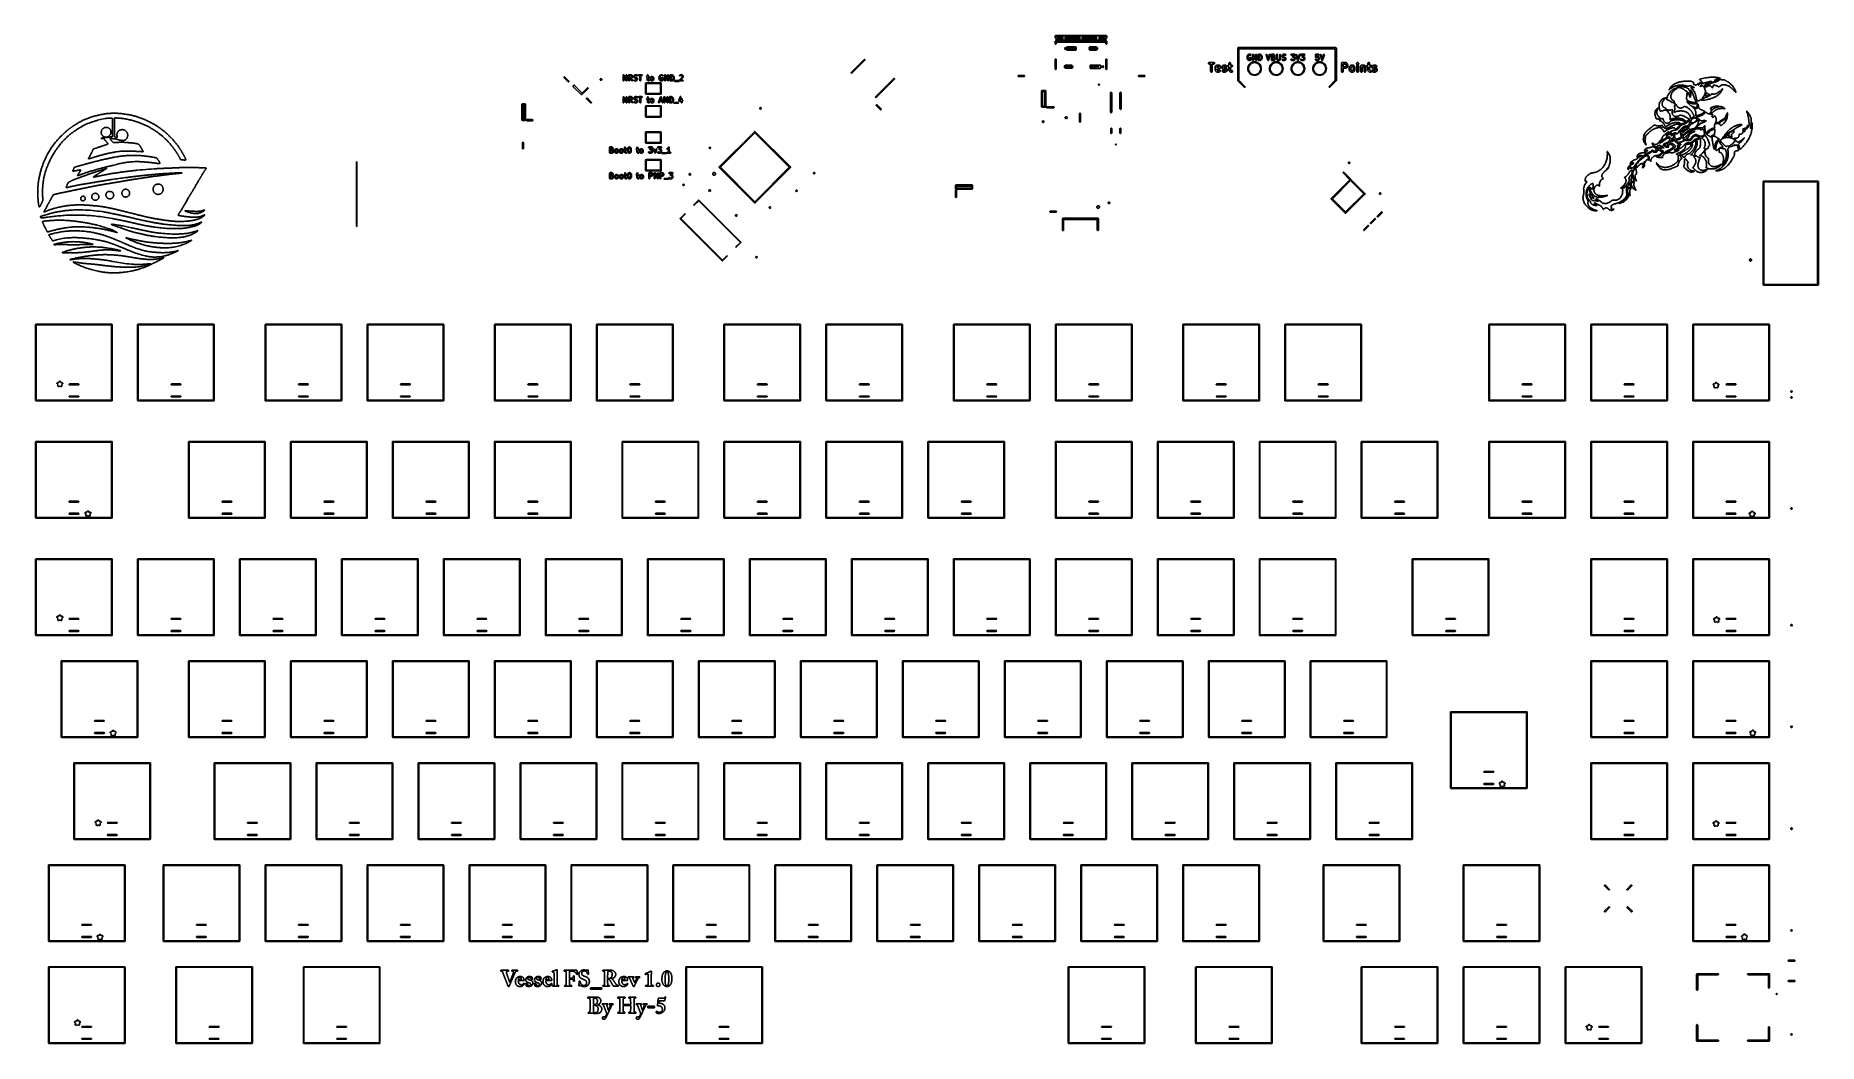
# Model space of a CAD drawing. Extents: x 9 to 342, y 7 to 196.
import ezdxf

# ---------------------------------------------------------------- set-up
doc = ezdxf.new("R2010")
doc.units = 0
doc.layers.add('BLACK', color=7, linetype='CONTINUOUS')

msp = doc.modelspace()

# ---------------------------------------------------------------- linework, layer by layer
at = {"layer": 'BLACK', "linetype": 'CONTINUOUS'}
for p, q in [((199.216, 195.432), (199.221, 195.447)), ((199.216, 195.182), (199.216, 195.432)), ((199.221, 195.168), (199.216, 195.182)), ((199.216, 194.432), (199.221, 194.447)), ((199.216, 194.057), (199.216, 194.432)), ((199.235, 193.998), (199.216, 194.057)), ((199.221, 195.463), (199.23, 195.476)), ((199.221, 195.447), (199.221, 195.463)), ((199.221, 195.166), (199.221, 195.168)), ((199.221, 195.151), (199.221, 195.166)), ((199.225, 195.146), (199.221, 195.151)), ((199.221, 194.463), (199.23, 194.476)), ((199.221, 194.447), (199.221, 194.463)), ((199.226, 195.139), (199.225, 195.146)), ((199.232, 195.131), (199.226, 195.139)), ((199.23, 195.476), (199.235, 195.491)), ((199.23, 194.476), (199.235, 194.491)), ((199.235, 195.123), (199.232, 195.131)), ((199.235, 195.491), (199.248, 195.5)), ((199.246, 195.115), (199.235, 195.123)), ((199.235, 194.491), (199.248, 194.5)), ((199.285, 193.962), (199.235, 193.998)), ((199.252, 195.108), (199.246, 195.115)), ((199.248, 195.5), (199.257, 195.513)), ((199.248, 194.5), (199.257, 194.513)), ((199.257, 195.101), (199.252, 195.108)), ((199.257, 195.513), (199.272, 195.518)), ((199.258, 195.101), (199.257, 195.101)), ((199.257, 194.513), (199.272, 194.518)), ((199.259, 195.1), (199.258, 195.101)), ((199.275, 195.094), (199.259, 195.1)), ((199.272, 195.518), (199.285, 195.527)), ((199.272, 194.518), (199.285, 194.527)), ((199.285, 195.087), (199.275, 195.094)), ((199.285, 195.527), (199.301, 195.527)), ((199.295, 195.087), (199.285, 195.087)), ((199.285, 194.527), (199.301, 194.527)), ((199.347, 193.962), (199.285, 193.962)), ((199.308, 195.082), (199.295, 195.087)), ((199.301, 195.527), (199.316, 195.532)), ((199.301, 194.527), (199.316, 194.532)), ((199.313, 195.083), (199.308, 195.082)), ((199.316, 195.082), (199.313, 195.083)), ((199.316, 195.532), (208.786, 195.532)), ((199.405, 195.082), (199.316, 195.082)), ((199.316, 194.532), (199.413, 194.532)), ((199.397, 193.998), (199.347, 193.962)), ((199.416, 194.057), (199.397, 193.998)), ((199.413, 195.067), (199.405, 195.082)), ((199.413, 195.057), (199.413, 195.067)), ((199.413, 194.532), (199.413, 195.057)), ((199.416, 195.332), (199.416, 195.29)), ((200.794, 195.332), (199.416, 195.332)), ((199.416, 195.29), (199.429, 195.289)), ((208.686, 194.332), (199.416, 194.332)), ((199.416, 194.332), (199.416, 194.057)), ((199.429, 195.289), (199.445, 195.282)), ((199.445, 195.282), (200.794, 195.282)), ((199.609, 195.082), (199.613, 195.057)), ((200.794, 195.082), (199.609, 195.082)), ((199.613, 195.057), (199.613, 195.032)), ((199.613, 195.032), (200.794, 195.032)), ((199.613, 194.832), (199.613, 194.532)), ((200.794, 194.832), (199.613, 194.832)), ((199.613, 194.532), (200.794, 194.532)), ((200.794, 195.282), (200.794, 195.332)), ((200.794, 195.032), (200.794, 195.082)), ((200.794, 194.532), (200.794, 194.832)), ((200.994, 195.332), (200.994, 195.282)), ((203.951, 195.332), (200.994, 195.332)), ((200.994, 195.282), (203.951, 195.282)), ((200.994, 195.082), (200.994, 195.032)), ((203.951, 195.082), (200.994, 195.082)), ((200.994, 195.032), (203.951, 195.032)), ((200.994, 194.832), (200.994, 194.532)), ((203.951, 194.832), (200.994, 194.832)), ((200.994, 194.532), (203.951, 194.532)), ((201.001, 193.132), (201.016, 193.197)), ((201.016, 193.197), (201.057, 193.249)), ((201.057, 193.249), (201.118, 193.278)), ((201.12, 193.175), (201.101, 193.148)), ((201.118, 193.278), (201.184, 193.278)), ((201.151, 193.185), (201.12, 193.175)), ((201.182, 193.175), (201.151, 193.185)), ((201.201, 193.148), (201.182, 193.175)), ((201.184, 193.278), (201.245, 193.249)), ((201.245, 193.249), (201.286, 193.197)), ((201.286, 193.197), (201.301, 193.132)), ((201.351, 193.332), (201.356, 193.347)), ((201.351, 192.932), (201.351, 193.332)), ((201.356, 193.363), (201.365, 193.376)), ((201.356, 193.347), (201.356, 193.363)), ((201.365, 193.376), (201.37, 193.391)), ((201.37, 193.391), (201.383, 193.4)), ((201.383, 193.4), (201.392, 193.413)), ((201.392, 193.413), (201.407, 193.418)), ((201.407, 193.418), (201.42, 193.427)), ((201.42, 193.427), (201.436, 193.427)), ((201.436, 193.427), (201.451, 193.432)), ((201.451, 193.432), (201.651, 193.432)), ((201.551, 193.232), (201.551, 193.032)), ((201.651, 193.232), (201.551, 193.232)), ((201.651, 193.432), (203.051, 193.432)), ((201.701, 193.232), (201.651, 193.232)), ((201.701, 193.032), (201.701, 193.232)), ((201.901, 193.232), (201.901, 193.032)), ((202.151, 193.232), (201.901, 193.232)), ((202.151, 193.032), (202.151, 193.232)), ((202.351, 193.232), (202.351, 193.032)), ((202.551, 193.232), (202.351, 193.232)), ((202.551, 193.032), (202.551, 193.232)), ((202.751, 193.232), (202.751, 193.032)), ((202.951, 193.232), (202.751, 193.232)), ((202.951, 193.032), (202.951, 193.232)), ((203.051, 193.432), (203.066, 193.427)), ((203.066, 193.427), (203.082, 193.427)), ((203.082, 193.427), (203.095, 193.418)), ((203.095, 193.418), (203.11, 193.413)), ((203.11, 193.413), (203.119, 193.4)), ((203.119, 193.4), (203.132, 193.391)), ((203.132, 193.391), (203.137, 193.376)), ((203.137, 193.376), (203.146, 193.363)), ((203.146, 193.363), (203.146, 193.347)), ((203.146, 193.347), (203.151, 193.332)), ((203.151, 193.332), (203.151, 192.932)), ((203.951, 195.282), (203.951, 195.332)), ((203.951, 195.032), (203.951, 195.082)), ((203.951, 194.532), (203.951, 194.832)), ((204.151, 195.332), (204.151, 195.282)), ((207.108, 195.332), (204.151, 195.332)), ((204.151, 195.282), (205.037, 195.282)), ((204.151, 195.082), (204.151, 195.032)), ((205.037, 195.082), (204.151, 195.082)), ((204.151, 195.032), (207.108, 195.032)), ((204.151, 194.832), (204.151, 194.532)), ((207.108, 194.832), (204.151, 194.832)), ((204.151, 194.532), (207.108, 194.532)), ((205.037, 195.282), (207.108, 195.282)), ((207.108, 195.082), (205.037, 195.082)), ((205.551, 193.132), (205.566, 193.225)), ((205.566, 193.225), (205.608, 193.308)), ((205.608, 193.308), (205.675, 193.375)), ((205.675, 193.375), (205.758, 193.417)), ((205.778, 193.205), (205.751, 193.159)), ((205.751, 193.159), (205.751, 193.105)), ((205.758, 193.417), (205.851, 193.432)), ((205.824, 193.232), (205.778, 193.205)), ((205.851, 193.232), (205.824, 193.232)), ((205.851, 193.432), (206.851, 193.432)), ((206.851, 193.232), (205.851, 193.232)), ((206.851, 193.432), (206.944, 193.417)), ((206.878, 193.232), (206.851, 193.232)), ((206.924, 193.205), (206.878, 193.232)), ((206.951, 193.159), (206.924, 193.205)), ((206.944, 193.417), (207.027, 193.375)), ((206.951, 193.105), (206.951, 193.159)), ((207.027, 193.375), (207.094, 193.308)), ((207.094, 193.308), (207.136, 193.225)), ((207.108, 195.282), (207.108, 195.332)), ((207.108, 195.032), (207.108, 195.082)), ((207.108, 194.532), (207.108, 194.832)), ((207.136, 193.225), (207.151, 193.132)), ((207.308, 195.332), (207.308, 195.282)), ((208.686, 195.332), (207.308, 195.332)), ((207.308, 195.282), (208.686, 195.282)), ((207.308, 195.082), (207.308, 195.032)), ((208.496, 195.082), (207.308, 195.082)), ((207.308, 195.032), (208.489, 195.032)), ((207.308, 194.832), (207.308, 194.532)), ((208.489, 194.832), (207.308, 194.832)), ((207.308, 194.532), (208.489, 194.532)), ((208.489, 195.057), (208.494, 195.071)), ((208.489, 195.032), (208.489, 195.057)), ((208.489, 194.532), (208.489, 194.832)), ((208.494, 195.071), (208.496, 195.082)), ((208.686, 195.282), (208.686, 195.332)), ((208.686, 194.057), (208.686, 194.332)), ((208.705, 193.998), (208.686, 194.057)), ((208.722, 195.065), (208.689, 195.035)), ((208.689, 195.035), (208.689, 195.034)), ((208.689, 195.034), (208.689, 194.532)), ((208.689, 194.532), (208.786, 194.532)), ((208.755, 193.962), (208.705, 193.998)), ((208.764, 195.082), (208.722, 195.065)), ((208.817, 193.962), (208.755, 193.962)), ((208.786, 195.082), (208.764, 195.082)), ((208.786, 195.532), (208.801, 195.527)), ((208.804, 195.087), (208.786, 195.082)), ((208.786, 194.532), (208.801, 194.527)), ((208.801, 195.527), (208.817, 195.527)), ((208.801, 194.527), (208.817, 194.527)), ((208.817, 195.087), (208.804, 195.087)), ((208.817, 195.527), (208.83, 195.518)), ((208.824, 195.092), (208.817, 195.087)), ((208.817, 194.527), (208.83, 194.518)), ((208.867, 193.998), (208.817, 193.962)), ((208.836, 195.095), (208.824, 195.092)), ((208.83, 195.518), (208.845, 195.513)), ((208.83, 194.518), (208.845, 194.513)), ((208.84, 195.1), (208.836, 195.095)), ((208.845, 195.101), (208.84, 195.1)), ((208.845, 195.513), (208.854, 195.5)), ((208.853, 195.112), (208.845, 195.101)), ((208.845, 194.513), (208.854, 194.5)), ((208.856, 195.115), (208.853, 195.112)), ((208.854, 195.5), (208.867, 195.491)), ((208.854, 194.5), (208.867, 194.491)), ((208.867, 195.123), (208.856, 195.115)), ((208.867, 195.491), (208.872, 195.476)), ((208.868, 195.128), (208.867, 195.123)), ((208.867, 194.491), (208.872, 194.476)), ((208.886, 194.057), (208.867, 193.998)), ((208.873, 195.132), (208.868, 195.128)), ((208.872, 195.476), (208.881, 195.463)), ((208.872, 194.476), (208.881, 194.463)), ((208.876, 195.144), (208.873, 195.132)), ((208.881, 195.151), (208.876, 195.144)), ((208.881, 195.463), (208.881, 195.447)), ((208.881, 195.447), (208.886, 195.432)), ((208.886, 195.182), (208.881, 195.164)), ((208.881, 195.164), (208.881, 195.151)), ((208.881, 194.463), (208.881, 194.447)), ((208.881, 194.447), (208.886, 194.432)), ((208.886, 195.432), (208.886, 195.182)), ((208.886, 194.432), (208.886, 194.057)), ((233.351, 193.192), (233.356, 193.207)), ((233.351, 187.147), (233.351, 193.192)), ((233.356, 193.223), (233.366, 193.236)), ((233.356, 193.207), (233.356, 193.223)), ((233.366, 193.236), (233.37, 193.251)), ((233.37, 193.251), (233.383, 193.26)), ((233.383, 193.26), (233.393, 193.273)), ((233.393, 193.273), (233.408, 193.278)), ((233.408, 193.278), (233.42, 193.288)), ((233.42, 193.288), (233.436, 193.288)), ((233.436, 193.288), (233.451, 193.292)), ((233.451, 193.292), (251.663, 193.292)), ((251.663, 193.292), (251.678, 193.288)), ((251.678, 193.288), (251.694, 193.288)), ((251.694, 193.288), (251.707, 193.278)), ((251.707, 193.278), (251.722, 193.273)), ((251.722, 193.273), (251.731, 193.26)), ((251.731, 193.26), (251.744, 193.251)), ((251.744, 193.251), (251.749, 193.236)), ((251.749, 193.236), (251.758, 193.223)), ((251.758, 193.223), (251.758, 193.207)), ((251.758, 193.207), (251.763, 193.192)), ((251.763, 193.192), (251.763, 187.147)), ((161.131, 188.68), (163.536, 191.084)), ((163.677, 190.942), (161.273, 188.538)), ((163.536, 191.084), (163.591, 191.112)), ((163.591, 191.112), (163.652, 191.102)), ((163.652, 191.102), (163.695, 191.058)), ((163.705, 190.997), (163.677, 190.942)), ((163.695, 191.058), (163.705, 190.997)), ((199.216, 191.057), (199.235, 191.116)), ((199.216, 189.307), (199.216, 191.057)), ((199.235, 191.116), (199.285, 191.152)), ((199.285, 191.152), (199.347, 191.152)), ((199.347, 191.152), (199.397, 191.116)), ((199.397, 191.116), (199.416, 191.057)), ((199.416, 191.057), (199.416, 189.307)), ((200.966, 189.825), (201.008, 189.908)), ((201.016, 193.067), (201.001, 193.132)), ((201.008, 189.908), (201.075, 189.975)), ((201.057, 193.015), (201.016, 193.067)), ((201.118, 192.986), (201.057, 193.015)), ((201.075, 189.975), (201.158, 190.017)), ((201.101, 193.148), (201.101, 193.132)), ((201.101, 193.132), (201.101, 193.116)), ((201.101, 193.116), (201.12, 193.089)), ((201.184, 192.986), (201.118, 192.986)), ((201.12, 193.089), (201.151, 193.079)), ((201.151, 193.079), (201.182, 193.089)), ((201.158, 190.017), (201.251, 190.032)), ((201.224, 189.832), (201.178, 189.805)), ((201.182, 193.089), (201.201, 193.116)), ((201.245, 193.015), (201.184, 192.986)), ((201.201, 193.132), (201.201, 193.148)), ((201.201, 193.116), (201.201, 193.132)), ((201.251, 189.832), (201.224, 189.832)), ((201.286, 193.067), (201.245, 193.015)), ((201.251, 190.032), (202.251, 190.032)), ((202.251, 189.832), (201.251, 189.832)), ((201.301, 193.132), (201.286, 193.067)), ((201.356, 192.917), (201.351, 192.932)), ((201.356, 192.901), (201.356, 192.917)), ((201.365, 192.888), (201.356, 192.901)), ((201.37, 192.873), (201.365, 192.888)), ((201.383, 192.864), (201.37, 192.873)), ((201.392, 192.851), (201.383, 192.864)), ((201.407, 192.846), (201.392, 192.851)), ((201.42, 192.837), (201.407, 192.846)), ((201.436, 192.837), (201.42, 192.837)), ((201.451, 192.832), (201.436, 192.837)), ((203.051, 192.832), (201.451, 192.832)), ((201.551, 193.032), (201.701, 193.032)), ((201.901, 193.032), (202.151, 193.032)), ((202.251, 190.032), (202.344, 190.017)), ((202.278, 189.832), (202.251, 189.832)), ((202.324, 189.805), (202.278, 189.832)), ((202.344, 190.017), (202.427, 189.975)), ((202.351, 193.032), (202.551, 193.032)), ((202.427, 189.975), (202.494, 189.908)), ((202.494, 189.908), (202.536, 189.825)), ((202.751, 193.032), (202.951, 193.032)), ((203.066, 192.837), (203.051, 192.832)), ((203.082, 192.837), (203.066, 192.837)), ((203.095, 192.846), (203.082, 192.837)), ((203.11, 192.851), (203.095, 192.846)), ((203.119, 192.864), (203.11, 192.851)), ((203.132, 192.873), (203.119, 192.864)), ((203.137, 192.888), (203.132, 192.873)), ((203.146, 192.901), (203.137, 192.888)), ((203.151, 192.932), (203.146, 192.917)), ((203.146, 192.917), (203.146, 192.901)), ((205.566, 193.039), (205.551, 193.132)), ((205.608, 192.956), (205.566, 193.039)), ((205.675, 192.889), (205.608, 192.956)), ((205.758, 192.847), (205.675, 192.889)), ((205.751, 193.105), (205.778, 193.059)), ((205.751, 189.932), (205.756, 189.947)), ((205.751, 189.519), (205.751, 189.932)), ((205.756, 189.963), (205.765, 189.976)), ((205.756, 189.947), (205.756, 189.963)), ((205.851, 192.832), (205.758, 192.847)), ((205.765, 189.976), (205.77, 189.991)), ((205.77, 189.991), (205.783, 190)), ((205.778, 193.059), (205.824, 193.032)), ((205.783, 190), (205.792, 190.013)), ((205.792, 190.013), (205.807, 190.018)), ((205.807, 190.018), (205.82, 190.027)), ((205.82, 190.027), (205.836, 190.027)), ((205.824, 193.032), (205.851, 193.032)), ((205.836, 190.027), (205.851, 190.032)), ((205.851, 193.032), (206.851, 193.032)), ((206.851, 192.832), (205.851, 192.832)), ((205.851, 190.032), (207.651, 190.032)), ((205.951, 189.832), (205.951, 189.619)), ((206.351, 189.832), (205.951, 189.832)), ((206.351, 189.619), (206.351, 189.832)), ((206.551, 189.832), (206.551, 189.619)), ((206.751, 189.832), (206.551, 189.832)), ((206.751, 189.619), (206.751, 189.832)), ((206.851, 193.032), (206.878, 193.032)), ((206.944, 192.847), (206.851, 192.832)), ((206.878, 193.032), (206.924, 193.059)), ((206.924, 193.059), (206.951, 193.105)), ((207.027, 192.889), (206.944, 192.847)), ((206.951, 189.832), (206.951, 189.619)), ((207.001, 189.832), (206.951, 189.832)), ((207.001, 189.619), (207.001, 189.832)), ((207.094, 192.956), (207.027, 192.889)), ((207.136, 193.039), (207.094, 192.956)), ((207.151, 193.132), (207.136, 193.039)), ((207.201, 189.832), (207.201, 189.619)), ((207.351, 189.832), (207.201, 189.832)), ((207.351, 189.619), (207.351, 189.832)), ((207.651, 190.032), (207.666, 190.027)), ((207.666, 190.027), (207.682, 190.027)), ((207.682, 190.027), (207.695, 190.018)), ((207.695, 190.018), (207.71, 190.013)), ((207.71, 190.013), (207.719, 190)), ((207.719, 190), (207.732, 189.991)), ((207.732, 189.991), (207.737, 189.976)), ((207.737, 189.976), (207.746, 189.963)), ((207.746, 189.963), (207.746, 189.947)), ((207.746, 189.947), (207.751, 189.932)), ((207.751, 189.932), (207.751, 189.532)), ((208.016, 189.797), (208.057, 189.849)), ((208.057, 189.849), (208.118, 189.878)), ((208.118, 189.878), (208.184, 189.878)), ((208.184, 189.878), (208.245, 189.849)), ((208.245, 189.849), (208.286, 189.797)), ((208.686, 191.057), (208.705, 191.116)), ((208.686, 189.307), (208.686, 191.057)), ((208.705, 191.116), (208.755, 191.152)), ((208.755, 191.152), (208.817, 191.152)), ((208.817, 191.152), (208.867, 191.116)), ((208.867, 191.116), (208.886, 191.057)), ((208.886, 191.057), (208.886, 189.307)), ((227.85, 190.37), (227.871, 190.445)), ((227.871, 190.295), (227.85, 190.37)), ((227.871, 190.445), (227.925, 190.5)), ((227.925, 190.24), (227.871, 190.295)), ((227.925, 190.5), (228, 190.52)), ((228, 190.22), (227.925, 190.24)), ((228, 190.52), (228.858, 190.52)), ((228.279, 190.22), (228, 190.22)), ((228.279, 188.87), (228.279, 190.22)), ((228.858, 190.22), (228.579, 190.22)), ((228.579, 190.22), (228.579, 188.87)), ((228.858, 190.52), (228.933, 190.5)), ((228.933, 190.24), (228.858, 190.22)), ((228.933, 190.5), (228.987, 190.445)), ((228.987, 190.295), (228.933, 190.24)), ((228.987, 190.445), (229.008, 190.37)), ((229.008, 190.37), (228.987, 190.295)), ((229.152, 189.723), (229.223, 189.866)), ((229.223, 189.866), (229.229, 189.873)), ((229.229, 189.873), (229.232, 189.882)), ((229.232, 189.882), (229.255, 189.902)), ((229.255, 189.902), (229.275, 189.924)), ((229.275, 189.924), (229.284, 189.927)), ((229.284, 189.927), (229.29, 189.933)), ((229.29, 189.933), (229.433, 190.005)), ((229.433, 190.005), (229.467, 190.011)), ((229.467, 190.011), (229.5, 190.02)), ((229.5, 190.02), (229.786, 190.02)), ((229.786, 190.02), (229.819, 190.011)), ((229.819, 190.011), (229.853, 190.005)), ((229.853, 190.005), (229.996, 189.933)), ((229.996, 189.933), (230.003, 189.927)), ((230.003, 189.927), (230.012, 189.924)), ((230.012, 189.924), (230.032, 189.902)), ((230.032, 189.902), (230.054, 189.882)), ((230.054, 189.882), (230.057, 189.873)), ((230.057, 189.873), (230.063, 189.866)), ((230.063, 189.866), (230.135, 189.723)), ((230.438, 189.723), (230.509, 189.866)), ((230.509, 189.866), (230.515, 189.873)), ((230.515, 189.873), (230.518, 189.882)), ((230.518, 189.882), (230.541, 189.902)), ((230.541, 189.902), (230.561, 189.924)), ((230.561, 189.924), (230.569, 189.927)), ((230.569, 189.927), (230.576, 189.933)), ((230.576, 189.933), (230.719, 190.005)), ((230.719, 190.005), (230.753, 190.011)), ((230.753, 190.011), (230.786, 190.02)), ((230.786, 190.02), (231, 190.02)), ((231, 190.02), (231.034, 190.011)), ((231.034, 190.011), (231.068, 190.005)), ((231.068, 190.005), (231.21, 189.933)), ((231.21, 189.933), (231.268, 189.882)), ((231.268, 189.882), (231.293, 189.808)), ((231.493, 189.87), (231.513, 189.945)), ((231.513, 189.795), (231.493, 189.87)), ((231.513, 189.945), (231.568, 190)), ((231.568, 190), (231.643, 190.02)), ((231.643, 190.02), (231.708, 190.02)), ((231.708, 190.37), (231.728, 190.445)), ((231.708, 190.02), (231.708, 190.37)), ((231.728, 190.445), (231.783, 190.5)), ((231.783, 190.5), (231.858, 190.52)), ((231.858, 190.52), (231.933, 190.5)), ((231.933, 190.5), (231.987, 190.445)), ((231.987, 190.445), (232.008, 190.37)), ((232.008, 190.37), (232.008, 190.02)), ((232.008, 190.02), (232.215, 190.02)), ((232.215, 190.02), (232.29, 190)), ((232.29, 190), (232.345, 189.945)), ((232.345, 189.945), (232.365, 189.87)), ((232.365, 189.87), (232.345, 189.795)), ((251.563, 193.092), (233.551, 193.092)), ((233.551, 193.092), (233.551, 187.189)), ((235.08, 191.549), (235.082, 191.564)), ((235.08, 191.406), (235.08, 191.549)), ((235.081, 191.403), (235.08, 191.406)), ((235.082, 191.388), (235.081, 191.403)), ((235.082, 191.567), (235.13, 191.758)), ((235.082, 191.564), (235.082, 191.567)), ((235.13, 191.197), (235.082, 191.388)), ((235.13, 191.758), (235.135, 191.769)), ((235.132, 191.195), (235.13, 191.197)), ((235.135, 191.182), (235.132, 191.195)), ((235.135, 191.773), (235.183, 191.868)), ((235.135, 191.769), (235.135, 191.773)), ((235.183, 191.087), (235.135, 191.182)), ((235.183, 191.868), (235.196, 191.886)), ((235.184, 191.086), (235.183, 191.087)), ((235.197, 191.067), (235.184, 191.086)), ((235.196, 191.886), (235.197, 191.888)), ((235.197, 191.888), (235.292, 191.983)), ((235.292, 190.972), (235.197, 191.067)), ((235.273, 191.713), (235.23, 191.54)), ((235.23, 191.54), (235.23, 191.415)), ((235.23, 191.415), (235.273, 191.242)), ((235.312, 191.79), (235.273, 191.713)), ((235.273, 191.242), (235.312, 191.165)), ((235.292, 191.983), (235.313, 191.998)), ((235.296, 190.97), (235.292, 190.972)), ((235.299, 190.966), (235.296, 190.97)), ((235.321, 190.954), (235.299, 190.966)), ((235.304, 189.813), (235.397, 190.012)), ((235.386, 191.864), (235.312, 191.79)), ((235.312, 191.165), (235.386, 191.091)), ((235.313, 191.998), (235.318, 191.998)), ((235.318, 191.998), (235.321, 192.001)), ((235.321, 192.001), (235.464, 192.049)), ((235.464, 190.906), (235.321, 190.954)), ((235.5, 191.903), (235.386, 191.864)), ((235.386, 191.091), (235.5, 191.053)), ((235.397, 190.012), (235.523, 190.192)), ((235.515, 189.985), (235.42, 189.796)), ((235.464, 192.049), (235.486, 192.052)), ((235.466, 190.906), (235.464, 190.906)), ((235.488, 190.903), (235.466, 190.906)), ((235.486, 192.052), (235.488, 192.053)), ((235.488, 192.053), (235.631, 192.053)), ((235.583, 190.903), (235.488, 190.903)), ((235.613, 191.903), (235.5, 191.903)), ((235.5, 191.053), (235.571, 191.053)), ((235.509, 191.419), (235.535, 191.464)), ((235.518, 191.369), (235.509, 191.419)), ((235.642, 190.154), (235.515, 189.985)), ((235.558, 191.336), (235.518, 191.369)), ((235.523, 190.192), (235.678, 190.348)), ((235.535, 191.464), (235.583, 191.481)), ((235.583, 191.331), (235.558, 191.336)), ((235.571, 191.053), (235.686, 191.091)), ((235.583, 191.481), (235.774, 191.481)), ((235.699, 191.331), (235.583, 191.331)), ((235.585, 190.903), (235.583, 190.903)), ((235.607, 190.906), (235.585, 190.903)), ((235.75, 190.954), (235.607, 190.906)), ((235.693, 191.863), (235.613, 191.903)), ((235.631, 192.053), (235.657, 192.048)), ((235.798, 190.296), (235.642, 190.154)), ((235.657, 192.048), (235.66, 192.045)), ((235.66, 192.045), (235.664, 192.045)), ((235.664, 192.045), (235.76, 191.997)), ((235.678, 190.348), (235.858, 190.474)), ((235.686, 191.091), (235.699, 191.104)), ((235.744, 191.857), (235.693, 191.863)), ((235.699, 191.104), (235.699, 191.331)), ((235.786, 191.885), (235.744, 191.857)), ((235.753, 190.957), (235.75, 190.954)), ((235.758, 190.957), (235.753, 190.957)), ((235.779, 190.972), (235.758, 190.957)), ((235.76, 191.997), (235.781, 191.982)), ((235.774, 191.481), (235.783, 191.479)), ((235.827, 191.02), (235.779, 190.972)), ((235.781, 191.982), (235.801, 191.934)), ((235.783, 191.479), (235.787, 191.48)), ((235.801, 191.934), (235.786, 191.885)), ((235.787, 191.48), (235.79, 191.478)), ((235.79, 191.478), (235.799, 191.477)), ((235.978, 190.407), (235.798, 190.296)), ((235.799, 191.477), (235.814, 191.464)), ((235.814, 191.464), (235.831, 191.454)), ((235.834, 191.035), (235.827, 191.02)), ((235.831, 191.454), (235.833, 191.448)), ((235.833, 191.448), (235.839, 191.444)), ((235.844, 191.047), (235.834, 191.035)), ((235.839, 191.444), (235.842, 191.424)), ((235.842, 191.424), (235.849, 191.406)), ((235.847, 191.063), (235.844, 191.047)), ((235.848, 191.066), (235.847, 191.063)), ((235.849, 191.073), (235.848, 191.068)), ((235.848, 191.068), (235.848, 191.066)), ((235.849, 191.406), (235.849, 191.073)), ((235.858, 190.474), (236.057, 190.566)), ((236.175, 190.484), (235.978, 190.407)), ((236.057, 190.566), (236.269, 190.623)), ((236.127, 191.978), (236.132, 192.003)), ((236.127, 190.978), (236.127, 191.978)), ((236.145, 190.929), (236.127, 190.978)), ((236.132, 192.003), (236.136, 192.009)), ((236.136, 192.009), (236.138, 192.015)), ((236.138, 192.015), (236.152, 192.028)), ((236.189, 190.904), (236.145, 190.929)), ((236.152, 192.028), (236.165, 192.043)), ((236.165, 192.043), (236.172, 192.044)), ((236.172, 192.044), (236.177, 192.048)), ((236.382, 190.522), (236.175, 190.484)), ((236.177, 192.048), (236.196, 192.048)), ((236.24, 190.913), (236.189, 190.904)), ((236.196, 192.048), (236.215, 192.051)), ((236.215, 192.051), (236.221, 192.048)), ((236.221, 192.048), (236.228, 192.048)), ((236.228, 192.048), (236.243, 192.035)), ((236.273, 190.952), (236.24, 190.913)), ((236.243, 192.035), (236.26, 192.026)), ((236.26, 192.026), (236.262, 192.019)), ((236.262, 192.019), (236.267, 192.015)), ((236.267, 192.015), (236.699, 191.26)), ((236.269, 190.623), (236.488, 190.642)), ((236.277, 190.978), (236.273, 190.952)), ((236.709, 190.94), (236.277, 191.695)), ((236.277, 191.695), (236.277, 190.978)), ((236.594, 190.522), (236.382, 190.522)), ((236.488, 190.642), (236.707, 190.623)), ((236.801, 190.484), (236.594, 190.522)), ((236.699, 191.978), (236.703, 192.003)), ((236.699, 191.26), (236.699, 191.978)), ((236.703, 192.003), (236.736, 192.043)), ((236.707, 190.623), (236.919, 190.566)), ((236.714, 190.936), (236.709, 190.94)), ((236.716, 190.929), (236.714, 190.936)), ((236.733, 190.92), (236.716, 190.929)), ((236.748, 190.907), (236.733, 190.92)), ((236.736, 192.043), (236.787, 192.051)), ((236.755, 190.907), (236.748, 190.907)), ((236.761, 190.904), (236.755, 190.907)), ((236.78, 190.907), (236.761, 190.904)), ((236.799, 190.907), (236.78, 190.907)), ((236.787, 192.051), (236.831, 192.026)), ((236.804, 190.911), (236.799, 190.907)), ((236.998, 190.407), (236.801, 190.484)), ((236.811, 190.913), (236.804, 190.911)), ((236.824, 190.927), (236.811, 190.913)), ((236.838, 190.94), (236.824, 190.927)), ((236.831, 192.026), (236.849, 191.978)), ((236.84, 190.947), (236.838, 190.94)), ((236.844, 190.952), (236.84, 190.947)), ((236.849, 190.978), (236.844, 190.952)), ((236.849, 191.978), (236.849, 190.978)), ((236.919, 190.566), (237.118, 190.474)), ((237.178, 190.296), (236.998, 190.407)), ((237.118, 190.474), (237.298, 190.348)), ((237.175, 191.978), (237.177, 191.987)), ((237.175, 190.978), (237.175, 191.978)), ((237.182, 190.959), (237.175, 190.978)), ((237.176, 191.991), (237.178, 191.993)), ((237.177, 191.987), (237.176, 191.991)), ((237.178, 191.993), (237.179, 192.003)), ((237.334, 190.154), (237.178, 190.296)), ((237.179, 192.003), (237.192, 192.018)), ((237.185, 190.94), (237.182, 190.959)), ((237.19, 190.936), (237.185, 190.94)), ((237.192, 190.929), (237.19, 190.936)), ((237.192, 192.018), (237.202, 192.035)), ((237.209, 190.92), (237.192, 190.929)), ((237.202, 192.035), (237.208, 192.037)), ((237.208, 192.037), (237.212, 192.043)), ((237.224, 190.907), (237.209, 190.92)), ((237.212, 192.043), (237.232, 192.046)), ((237.234, 190.905), (237.224, 190.907)), ((237.232, 192.046), (237.25, 192.053)), ((237.237, 190.904), (237.234, 190.905)), ((237.24, 190.904), (237.237, 190.904)), ((237.25, 190.903), (237.24, 190.904)), ((237.25, 192.053), (237.488, 192.053)), ((237.488, 190.903), (237.25, 190.903)), ((237.298, 190.348), (237.453, 190.192)), ((237.476, 191.903), (237.325, 191.903)), ((237.325, 191.903), (237.325, 191.053)), ((237.325, 191.053), (237.476, 191.053)), ((237.461, 189.985), (237.334, 190.154)), ((237.453, 190.192), (237.579, 190.012)), ((237.556, 189.796), (237.461, 189.985)), ((237.59, 191.864), (237.476, 191.903)), ((237.476, 191.053), (237.59, 191.091)), ((237.488, 192.053), (237.51, 192.049)), ((237.49, 190.903), (237.488, 190.903)), ((237.512, 190.906), (237.49, 190.903)), ((237.51, 192.049), (237.512, 192.049)), ((237.512, 192.049), (237.655, 192.001)), ((237.655, 190.954), (237.512, 190.906)), ((237.579, 190.012), (237.672, 189.813)), ((237.664, 191.79), (237.59, 191.864)), ((237.59, 191.091), (237.664, 191.165)), ((237.655, 192.001), (237.677, 191.989)), ((237.658, 190.957), (237.655, 190.954)), ((237.663, 190.957), (237.658, 190.957)), ((237.684, 190.972), (237.663, 190.957)), ((237.703, 191.713), (237.664, 191.79)), ((237.664, 191.165), (237.703, 191.242)), ((237.677, 191.989), (237.68, 191.985)), ((237.68, 191.985), (237.684, 191.983)), ((237.684, 191.983), (237.779, 191.888)), ((237.779, 191.067), (237.684, 190.972)), ((237.746, 191.54), (237.703, 191.713)), ((237.703, 191.242), (237.746, 191.415)), ((237.746, 191.415), (237.746, 191.54)), ((237.779, 191.888), (237.792, 191.869)), ((237.78, 191.069), (237.779, 191.067)), ((237.793, 191.087), (237.78, 191.069)), ((237.792, 191.869), (237.793, 191.868)), ((237.793, 191.868), (237.841, 191.773)), ((237.841, 191.182), (237.793, 191.087)), ((237.841, 191.773), (237.844, 191.761)), ((237.846, 191.197), (237.841, 191.186)), ((237.841, 191.186), (237.841, 191.182)), ((237.844, 191.761), (237.846, 191.758)), ((237.846, 191.758), (237.894, 191.567)), ((237.894, 191.388), (237.846, 191.197)), ((237.894, 191.567), (237.895, 191.552)), ((237.896, 191.406), (237.894, 191.391)), ((237.894, 191.391), (237.894, 191.388)), ((237.895, 191.552), (237.896, 191.549)), ((237.896, 191.549), (237.896, 191.406)), ((238.63, 191.98), (238.649, 192.027)), ((238.634, 191.954), (238.63, 191.98)), ((238.967, 190.954), (238.634, 191.954)), ((238.649, 192.027), (238.694, 192.052)), ((238.694, 192.052), (238.744, 192.041)), ((238.744, 192.041), (238.776, 192.001)), ((238.776, 192.001), (239.038, 191.215)), ((238.968, 190.952), (238.967, 190.954)), ((238.968, 190.95), (238.968, 190.952)), ((238.984, 190.932), (238.968, 190.95)), ((238.999, 190.914), (238.984, 190.932)), ((239.001, 190.913), (238.999, 190.914)), ((239.002, 190.912), (239.001, 190.913)), ((239.026, 190.908), (239.002, 190.912)), ((239.049, 190.903), (239.026, 190.908)), ((239.038, 191.215), (239.3, 192.001)), ((239.051, 190.904), (239.049, 190.903)), ((239.053, 190.904), (239.051, 190.904)), ((239.073, 190.917), (239.053, 190.904)), ((239.094, 190.928), (239.073, 190.917)), ((239.095, 190.93), (239.094, 190.928)), ((239.097, 190.931), (239.095, 190.93)), ((239.109, 190.954), (239.097, 190.931)), ((239.442, 191.954), (239.109, 190.954)), ((239.3, 192.001), (239.313, 192.024)), ((239.313, 192.024), (239.356, 192.051)), ((239.354, 189.813), (239.447, 190.012)), ((239.356, 192.051), (239.407, 192.044)), ((239.407, 192.044), (239.441, 192.005)), ((239.441, 192.005), (239.442, 191.954)), ((239.447, 190.012), (239.573, 190.192)), ((239.565, 189.985), (239.47, 189.796)), ((239.692, 190.154), (239.565, 189.985)), ((239.573, 190.192), (239.728, 190.348)), ((239.63, 191.978), (239.631, 191.987)), ((239.63, 190.978), (239.63, 191.978)), ((239.636, 190.959), (239.63, 190.978)), ((239.631, 191.991), (239.632, 191.993)), ((239.631, 191.987), (239.631, 191.991)), ((239.632, 191.993), (239.634, 192.003)), ((239.634, 192.003), (239.647, 192.018)), ((239.64, 190.94), (239.636, 190.959)), ((239.645, 190.936), (239.64, 190.94)), ((239.647, 190.929), (239.645, 190.936)), ((239.647, 192.018), (239.656, 192.035)), ((239.664, 190.92), (239.647, 190.929)), ((239.656, 192.035), (239.663, 192.037)), ((239.663, 192.037), (239.667, 192.043)), ((239.679, 190.907), (239.664, 190.92)), ((239.667, 192.043), (239.686, 192.046)), ((239.689, 190.905), (239.679, 190.907)), ((239.686, 192.046), (239.705, 192.053)), ((239.692, 190.904), (239.689, 190.905)), ((239.695, 190.904), (239.692, 190.904)), ((239.848, 190.296), (239.692, 190.154)), ((239.705, 190.903), (239.695, 190.904)), ((239.705, 192.053), (240.038, 192.053)), ((240.086, 190.903), (239.705, 190.903)), ((239.728, 190.348), (239.908, 190.474)), ((240.02, 191.903), (239.78, 191.903)), ((239.78, 191.903), (239.78, 191.576)), ((239.78, 191.576), (240.02, 191.576)), ((240.026, 191.426), (239.78, 191.426)), ((239.78, 191.426), (239.78, 191.053)), ((239.78, 191.053), (240.068, 191.053)), ((240.028, 190.407), (239.848, 190.296)), ((239.908, 190.474), (240.107, 190.566)), ((240.089, 191.868), (240.02, 191.903)), ((240.02, 191.576), (240.089, 191.611)), ((240.14, 191.388), (240.026, 191.426)), ((240.225, 190.484), (240.028, 190.407)), ((240.038, 192.053), (240.064, 192.048)), ((240.064, 192.048), (240.067, 192.045)), ((240.067, 192.045), (240.072, 192.045)), ((240.068, 191.053), (240.136, 191.087)), ((240.072, 192.045), (240.167, 191.997)), ((240.09, 190.904), (240.086, 190.903)), ((240.119, 191.838), (240.089, 191.868)), ((240.089, 191.611), (240.119, 191.641)), ((240.094, 190.903), (240.09, 190.904)), ((240.119, 190.91), (240.094, 190.903)), ((240.107, 190.566), (240.319, 190.623)), ((240.153, 191.769), (240.119, 191.838)), ((240.119, 191.641), (240.153, 191.71)), ((240.214, 190.958), (240.119, 190.91)), ((240.136, 191.087), (240.167, 191.117)), ((240.167, 191.362), (240.14, 191.388)), ((240.153, 191.71), (240.153, 191.769)), ((240.167, 191.997), (240.185, 191.984)), ((240.201, 191.293), (240.167, 191.362)), ((240.167, 191.117), (240.201, 191.186)), ((240.185, 191.984), (240.186, 191.983)), ((240.186, 191.983), (240.234, 191.935)), ((240.201, 191.186), (240.201, 191.293)), ((240.234, 191.544), (240.211, 191.521)), ((240.211, 191.521), (240.227, 191.513)), ((240.216, 190.959), (240.214, 190.958)), ((240.234, 190.972), (240.216, 190.959)), ((240.432, 190.522), (240.225, 190.484)), ((240.227, 191.513), (240.23, 191.509)), ((240.23, 191.509), (240.234, 191.507)), ((240.234, 191.935), (240.247, 191.917)), ((240.235, 191.545), (240.234, 191.544)), ((240.234, 191.507), (240.282, 191.459)), ((240.282, 191.02), (240.234, 190.972)), ((240.248, 191.563), (240.235, 191.545)), ((240.247, 191.917), (240.248, 191.916)), ((240.248, 191.916), (240.296, 191.821)), ((240.296, 191.658), (240.248, 191.563)), ((240.282, 191.459), (240.294, 191.441)), ((240.296, 191.039), (240.282, 191.021)), ((240.282, 191.021), (240.282, 191.02)), ((240.294, 191.441), (240.296, 191.44)), ((240.296, 191.821), (240.303, 191.796)), ((240.299, 191.666), (240.296, 191.663)), ((240.296, 191.663), (240.296, 191.658)), ((240.296, 191.44), (240.343, 191.344)), ((240.343, 191.135), (240.296, 191.039)), ((240.303, 191.692), (240.299, 191.666)), ((240.303, 191.796), (240.302, 191.791)), ((240.302, 191.791), (240.303, 191.787)), ((240.303, 191.787), (240.303, 191.692)), ((240.319, 190.623), (240.538, 190.642)), ((240.343, 191.344), (240.351, 191.319)), ((240.344, 191.139), (240.343, 191.135)), ((240.347, 191.142), (240.344, 191.139)), ((240.351, 191.168), (240.347, 191.142)), ((240.351, 191.319), (240.35, 191.315)), ((240.35, 191.315), (240.351, 191.311)), ((240.351, 191.311), (240.351, 191.168)), ((240.644, 190.522), (240.432, 190.522)), ((240.538, 190.642), (240.757, 190.623)), ((240.63, 191.978), (240.634, 192.003)), ((240.63, 191.168), (240.63, 191.978)), ((240.631, 191.164), (240.63, 191.168)), ((240.63, 191.159), (240.631, 191.164)), ((240.638, 191.135), (240.63, 191.159)), ((240.634, 192.003), (240.667, 192.043)), ((240.685, 191.039), (240.638, 191.135)), ((240.851, 190.484), (240.644, 190.522)), ((240.667, 192.043), (240.718, 192.051)), ((240.686, 191.038), (240.685, 191.039)), ((240.699, 191.02), (240.686, 191.038)), ((240.747, 190.972), (240.699, 191.02)), ((240.718, 192.051), (240.762, 192.026)), ((240.748, 190.971), (240.747, 190.972)), ((240.766, 190.958), (240.748, 190.971)), ((240.757, 190.623), (240.969, 190.566)), ((240.762, 192.026), (240.78, 191.978)), ((240.862, 190.91), (240.766, 190.958)), ((240.78, 191.978), (240.78, 191.186)), ((240.78, 191.186), (240.814, 191.117)), ((240.814, 191.117), (240.844, 191.087)), ((240.844, 191.087), (240.913, 191.053)), ((241.048, 190.407), (240.851, 190.484)), ((240.866, 190.91), (240.862, 190.91)), ((240.869, 190.907), (240.866, 190.91)), ((240.895, 190.903), (240.869, 190.907)), ((241.086, 190.903), (240.895, 190.903)), ((240.913, 191.053), (241.068, 191.053)), ((240.969, 190.566), (241.168, 190.474)), ((241.228, 190.296), (241.048, 190.407)), ((241.068, 191.053), (241.136, 191.087)), ((241.09, 190.904), (241.086, 190.903)), ((241.094, 190.903), (241.09, 190.904)), ((241.119, 190.91), (241.094, 190.903)), ((241.214, 190.958), (241.119, 190.91)), ((241.136, 191.087), (241.167, 191.117)), ((241.167, 191.117), (241.201, 191.186)), ((241.168, 190.474), (241.348, 190.348)), ((241.201, 191.978), (241.206, 192.003)), ((241.201, 191.186), (241.201, 191.978)), ((241.206, 192.003), (241.239, 192.043)), ((241.216, 190.959), (241.214, 190.958)), ((241.234, 190.972), (241.216, 190.959)), ((241.384, 190.154), (241.228, 190.296)), ((241.282, 191.02), (241.234, 190.972)), ((241.239, 192.043), (241.289, 192.051)), ((241.296, 191.039), (241.282, 191.021)), ((241.282, 191.021), (241.282, 191.02)), ((241.289, 192.051), (241.334, 192.026)), ((241.343, 191.135), (241.296, 191.039)), ((241.334, 192.026), (241.351, 191.978)), ((241.344, 191.139), (241.343, 191.135)), ((241.347, 191.142), (241.344, 191.139)), ((241.351, 191.168), (241.347, 191.142)), ((241.348, 190.348), (241.503, 190.192)), ((241.351, 191.978), (241.351, 191.168)), ((241.511, 189.985), (241.384, 190.154)), ((241.503, 190.192), (241.629, 190.012)), ((241.606, 189.796), (241.511, 189.985)), ((241.629, 190.012), (241.722, 189.813)), ((241.63, 191.787), (241.634, 191.813)), ((241.63, 191.692), (241.63, 191.787)), ((241.631, 191.688), (241.63, 191.692)), ((241.63, 191.683), (241.631, 191.688)), ((241.638, 191.658), (241.63, 191.683)), ((241.631, 191.01), (241.639, 191.061)), ((241.658, 190.966), (241.631, 191.01)), ((241.634, 191.813), (241.637, 191.816)), ((241.637, 191.816), (241.638, 191.821)), ((241.638, 191.821), (241.685, 191.916)), ((241.685, 191.563), (241.638, 191.658)), ((241.639, 191.061), (241.677, 191.095)), ((241.681, 190.954), (241.658, 190.966)), ((241.677, 191.095), (241.728, 191.096)), ((241.824, 190.906), (241.681, 190.954)), ((241.685, 191.916), (241.699, 191.934)), ((241.686, 191.562), (241.685, 191.563)), ((241.699, 191.544), (241.686, 191.562)), ((241.699, 191.935), (241.747, 191.983)), ((241.699, 191.934), (241.699, 191.935)), ((241.747, 191.496), (241.699, 191.544)), ((241.728, 191.096), (241.86, 191.053)), ((241.747, 191.983), (241.765, 191.996)), ((241.748, 191.495), (241.747, 191.496)), ((241.766, 191.482), (241.748, 191.495)), ((241.765, 191.996), (241.766, 191.997)), ((241.766, 191.997), (241.862, 192.045)), ((241.862, 191.434), (241.766, 191.482)), ((241.814, 191.838), (241.78, 191.769)), ((241.78, 191.769), (241.78, 191.71)), ((241.78, 191.71), (241.814, 191.641)), ((241.844, 191.868), (241.814, 191.838)), ((241.814, 191.641), (241.844, 191.611)), ((241.825, 190.906), (241.824, 190.906)), ((241.848, 190.903), (241.825, 190.906)), ((241.913, 191.903), (241.844, 191.868)), ((241.844, 191.611), (241.921, 191.572)), ((242.086, 190.903), (241.848, 190.903)), ((241.86, 191.053), (242.068, 191.053)), ((241.862, 192.045), (241.887, 192.052)), ((241.865, 191.434), (241.862, 191.434)), ((241.877, 191.429), (241.865, 191.434)), ((242.059, 191.383), (241.877, 191.429)), ((241.887, 192.052), (241.891, 192.051)), ((241.891, 192.051), (241.895, 192.053)), ((241.895, 192.053), (242.133, 192.053)), ((242.121, 191.903), (241.913, 191.903)), ((241.921, 191.572), (242.104, 191.527)), ((242.136, 191.345), (242.059, 191.383)), ((242.068, 191.053), (242.136, 191.087)), ((242.09, 190.904), (242.086, 190.903)), ((242.094, 190.903), (242.09, 190.904)), ((242.119, 190.91), (242.094, 190.903)), ((242.104, 191.527), (242.116, 191.521)), ((242.116, 191.521), (242.119, 191.521)), ((242.119, 191.521), (242.214, 191.473)), ((242.214, 190.958), (242.119, 190.91)), ((242.252, 191.859), (242.121, 191.903)), ((242.133, 192.053), (242.155, 192.049)), ((242.167, 191.314), (242.136, 191.345)), ((242.136, 191.087), (242.167, 191.117)), ((242.155, 192.049), (242.157, 192.049)), ((242.157, 192.049), (242.3, 192.001)), ((242.201, 191.246), (242.167, 191.314)), ((242.167, 191.117), (242.201, 191.186)), ((242.201, 191.186), (242.201, 191.246)), ((242.214, 191.473), (242.232, 191.46)), ((242.216, 190.959), (242.214, 190.958)), ((242.234, 190.972), (242.216, 190.959)), ((242.232, 191.46), (242.234, 191.459)), ((242.234, 191.459), (242.282, 191.412)), ((242.282, 191.02), (242.234, 190.972)), ((242.304, 191.86), (242.252, 191.859)), ((242.282, 191.412), (242.294, 191.393)), ((242.296, 191.039), (242.282, 191.021)), ((242.282, 191.021), (242.282, 191.02)), ((242.294, 191.393), (242.296, 191.392)), ((242.296, 191.392), (242.343, 191.297)), ((242.343, 191.135), (242.296, 191.039)), ((242.3, 192.001), (242.323, 191.989)), ((242.342, 191.894), (242.304, 191.86)), ((242.323, 191.989), (242.35, 191.945)), ((242.35, 191.945), (242.342, 191.894)), ((242.343, 191.297), (242.351, 191.272)), ((242.344, 191.139), (242.343, 191.135)), ((242.347, 191.142), (242.344, 191.139)), ((242.351, 191.168), (242.347, 191.142)), ((242.351, 191.272), (242.35, 191.268)), ((242.35, 191.268), (242.351, 191.263)), ((242.351, 191.263), (242.351, 191.168)), ((243.276, 191.991), (243.302, 192.035)), ((243.285, 191.94), (243.276, 191.991)), ((243.277, 191.092), (243.307, 191.134)), ((243.282, 191.041), (243.277, 191.092)), ((243.297, 191.02), (243.282, 191.041)), ((243.324, 191.907), (243.285, 191.94)), ((243.344, 190.972), (243.297, 191.02)), ((243.302, 192.035), (243.35, 192.053)), ((243.307, 191.134), (243.356, 191.148)), ((243.35, 191.903), (243.324, 191.907)), ((243.346, 190.971), (243.344, 190.972)), ((243.364, 190.958), (243.346, 190.971)), ((243.35, 192.053), (243.969, 192.053)), ((243.804, 191.903), (243.35, 191.903)), ((243.356, 191.148), (243.403, 191.126)), ((243.459, 190.91), (243.364, 190.958)), ((243.403, 191.126), (243.442, 191.087)), ((243.404, 189.813), (243.497, 190.012)), ((243.442, 191.087), (243.51, 191.053)), ((243.464, 190.91), (243.459, 190.91)), ((243.467, 190.907), (243.464, 190.91)), ((243.493, 190.903), (243.467, 190.907)), ((243.778, 190.903), (243.493, 190.903)), ((243.497, 190.012), (243.623, 190.192)), ((243.51, 191.053), (243.761, 191.053)), ((243.615, 189.985), (243.52, 189.796)), ((243.561, 191.598), (243.563, 191.604)), ((243.567, 191.579), (243.561, 191.598)), ((243.562, 191.61), (243.572, 191.627)), ((243.563, 191.604), (243.562, 191.61)), ((243.571, 191.559), (243.567, 191.579)), ((243.575, 191.555), (243.571, 191.559)), ((243.572, 191.627), (243.579, 191.646)), ((243.577, 191.55), (243.575, 191.555)), ((243.594, 191.539), (243.577, 191.55)), ((243.579, 191.646), (243.804, 191.903)), ((243.61, 191.526), (243.594, 191.539)), ((243.618, 191.525), (243.61, 191.526)), ((243.742, 190.154), (243.615, 189.985)), ((243.621, 191.523), (243.618, 191.525)), ((243.625, 191.524), (243.621, 191.523)), ((243.623, 190.192), (243.778, 190.348)), ((243.636, 191.522), (243.625, 191.524)), ((243.761, 191.522), (243.636, 191.522)), ((243.898, 190.296), (243.742, 190.154)), ((243.829, 191.487), (243.761, 191.522)), ((243.761, 191.053), (243.829, 191.087)), ((243.783, 190.904), (243.778, 190.903)), ((243.778, 190.348), (243.958, 190.474)), ((243.787, 190.903), (243.783, 190.904)), ((243.812, 190.91), (243.787, 190.903)), ((244.025, 191.928), (243.798, 191.668)), ((243.798, 191.668), (243.804, 191.667)), ((243.804, 191.667), (243.808, 191.664)), ((243.808, 191.664), (243.812, 191.664)), ((243.812, 191.664), (243.907, 191.616)), ((243.907, 190.958), (243.812, 190.91)), ((243.86, 191.457), (243.829, 191.487)), ((243.829, 191.087), (243.86, 191.117)), ((243.894, 191.388), (243.86, 191.457)), ((243.86, 191.117), (243.894, 191.186)), ((243.894, 191.186), (243.894, 191.388)), ((244.078, 190.407), (243.898, 190.296)), ((243.907, 191.616), (243.925, 191.603)), ((243.908, 190.959), (243.907, 190.958)), ((243.927, 190.972), (243.908, 190.959)), ((243.925, 191.603), (243.927, 191.602)), ((243.927, 191.602), (243.974, 191.554)), ((243.974, 191.02), (243.927, 190.972)), ((243.958, 190.474), (244.157, 190.566)), ((243.969, 192.053), (243.98, 192.051)), ((243.974, 191.554), (243.987, 191.536)), ((243.975, 191.021), (243.974, 191.02)), ((243.988, 191.039), (243.975, 191.021)), ((243.98, 192.051), (243.984, 192.051)), ((243.984, 192.051), (243.986, 192.05)), ((243.986, 192.05), (243.995, 192.048)), ((243.987, 191.536), (243.988, 191.535)), ((243.988, 191.535), (244.036, 191.44)), ((244.036, 191.135), (243.988, 191.039)), ((243.995, 192.048), (244.01, 192.035)), ((244.01, 192.035), (244.027, 192.025)), ((244.033, 191.947), (244.025, 191.928)), ((244.027, 192.025), (244.029, 192.019)), ((244.029, 192.019), (244.034, 192.015)), ((244.043, 191.965), (244.033, 191.947)), ((244.034, 192.015), (244.037, 191.995)), ((244.036, 191.44), (244.043, 191.415)), ((244.037, 191.139), (244.036, 191.135)), ((244.037, 191.995), (244.044, 191.976)), ((244.039, 191.142), (244.037, 191.139)), ((244.044, 191.168), (244.039, 191.142)), ((244.044, 191.976), (244.042, 191.97)), ((244.042, 191.97), (244.043, 191.965)), ((244.043, 191.415), (244.042, 191.41)), ((244.042, 191.41), (244.044, 191.406)), ((244.044, 191.406), (244.044, 191.168)), ((244.275, 190.484), (244.078, 190.407)), ((244.157, 190.566), (244.369, 190.623)), ((244.18, 191.98), (244.199, 192.027)), ((244.184, 191.954), (244.18, 191.98)), ((244.517, 190.954), (244.184, 191.954)), ((244.199, 192.027), (244.244, 192.052)), ((244.244, 192.052), (244.294, 192.041)), ((244.482, 190.522), (244.275, 190.484)), ((244.294, 192.041), (244.326, 192.001)), ((244.326, 192.001), (244.588, 191.215)), ((244.369, 190.623), (244.588, 190.642)), ((244.694, 190.522), (244.482, 190.522)), ((244.518, 190.952), (244.517, 190.954)), ((244.518, 190.95), (244.518, 190.952)), ((244.534, 190.932), (244.518, 190.95)), ((244.549, 190.914), (244.534, 190.932)), ((244.551, 190.913), (244.549, 190.914)), ((244.552, 190.912), (244.551, 190.913)), ((244.576, 190.908), (244.552, 190.912)), ((244.599, 190.903), (244.576, 190.908)), ((244.588, 191.215), (244.85, 192.001)), ((244.588, 190.642), (244.807, 190.623)), ((244.601, 190.904), (244.599, 190.903)), ((244.603, 190.904), (244.601, 190.904)), ((244.623, 190.917), (244.603, 190.904)), ((244.644, 190.928), (244.623, 190.917)), ((244.645, 190.93), (244.644, 190.928)), ((244.647, 190.931), (244.645, 190.93)), ((244.659, 190.954), (244.647, 190.931)), ((244.992, 191.954), (244.659, 190.954)), ((244.901, 190.484), (244.694, 190.522)), ((244.807, 190.623), (245.019, 190.566)), ((244.85, 192.001), (244.863, 192.024)), ((244.863, 192.024), (244.906, 192.051)), ((245.098, 190.407), (244.901, 190.484)), ((244.906, 192.051), (244.957, 192.044)), ((244.957, 192.044), (244.991, 192.005)), ((244.991, 192.005), (244.992, 191.954)), ((245.019, 190.566), (245.218, 190.474)), ((245.086, 191.991), (245.111, 192.035)), ((245.094, 191.94), (245.086, 191.991)), ((245.087, 191.092), (245.116, 191.134)), ((245.091, 191.041), (245.087, 191.092)), ((245.106, 191.02), (245.091, 191.041)), ((245.134, 191.907), (245.094, 191.94)), ((245.278, 190.296), (245.098, 190.407)), ((245.154, 190.972), (245.106, 191.02)), ((245.111, 192.035), (245.159, 192.053)), ((245.116, 191.134), (245.166, 191.148)), ((245.159, 191.903), (245.134, 191.907)), ((245.155, 190.971), (245.154, 190.972)), ((245.174, 190.958), (245.155, 190.971)), ((245.159, 192.053), (245.778, 192.053)), ((245.613, 191.903), (245.159, 191.903)), ((245.166, 191.148), (245.212, 191.126)), ((245.269, 190.91), (245.174, 190.958)), ((245.212, 191.126), (245.251, 191.087)), ((245.218, 190.474), (245.398, 190.348)), ((245.251, 191.087), (245.32, 191.053)), ((245.273, 190.91), (245.269, 190.91)), ((245.277, 190.907), (245.273, 190.91)), ((245.302, 190.903), (245.277, 190.907)), ((245.434, 190.154), (245.278, 190.296)), ((245.588, 190.903), (245.302, 190.903)), ((245.32, 191.053), (245.57, 191.053)), ((245.37, 191.598), (245.372, 191.604)), ((245.377, 191.579), (245.37, 191.598)), ((245.371, 191.61), (245.381, 191.627)), ((245.372, 191.604), (245.371, 191.61)), ((245.38, 191.559), (245.377, 191.579)), ((245.385, 191.555), (245.38, 191.559)), ((245.381, 191.627), (245.389, 191.646)), ((245.387, 191.55), (245.385, 191.555)), ((245.404, 191.539), (245.387, 191.55)), ((245.389, 191.646), (245.613, 191.903)), ((245.398, 190.348), (245.553, 190.192)), ((245.419, 191.526), (245.404, 191.539)), ((245.428, 191.525), (245.419, 191.526)), ((245.431, 191.523), (245.428, 191.525)), ((245.434, 191.524), (245.431, 191.523)), ((245.445, 191.522), (245.434, 191.524)), ((245.561, 189.985), (245.434, 190.154)), ((245.57, 191.522), (245.445, 191.522)), ((245.553, 190.192), (245.679, 190.012)), ((245.656, 189.796), (245.561, 189.985)), ((245.639, 191.487), (245.57, 191.522)), ((245.57, 191.053), (245.639, 191.087)), ((245.592, 190.904), (245.588, 190.903)), ((245.597, 190.903), (245.592, 190.904)), ((245.622, 190.91), (245.597, 190.903)), ((245.835, 191.928), (245.607, 191.668)), ((245.607, 191.668), (245.614, 191.667)), ((245.614, 191.667), (245.617, 191.664)), ((245.617, 191.664), (245.622, 191.664)), ((245.622, 191.664), (245.717, 191.616)), ((245.717, 190.958), (245.622, 190.91)), ((245.669, 191.457), (245.639, 191.487)), ((245.639, 191.087), (245.669, 191.117)), ((245.703, 191.388), (245.669, 191.457)), ((245.669, 191.117), (245.703, 191.186)), ((245.679, 190.012), (245.772, 189.813)), ((245.703, 191.186), (245.703, 191.388)), ((245.717, 191.616), (245.735, 191.603)), ((245.718, 190.959), (245.717, 190.958)), ((245.736, 190.972), (245.718, 190.959)), ((245.735, 191.603), (245.736, 191.602)), ((245.736, 191.602), (245.784, 191.554)), ((245.784, 191.02), (245.736, 190.972)), ((245.778, 192.053), (245.79, 192.051)), ((245.784, 191.554), (245.797, 191.536)), ((245.785, 191.021), (245.784, 191.02)), ((245.798, 191.039), (245.785, 191.021)), ((245.79, 192.051), (245.793, 192.051)), ((245.793, 192.051), (245.796, 192.05)), ((245.796, 192.05), (245.804, 192.048)), ((245.797, 191.536), (245.798, 191.535)), ((245.798, 191.535), (245.846, 191.44)), ((245.846, 191.135), (245.798, 191.039)), ((245.804, 192.048), (245.82, 192.035)), ((245.82, 192.035), (245.837, 192.025)), ((245.842, 191.947), (245.835, 191.928)), ((245.837, 192.025), (245.839, 192.019)), ((245.839, 192.019), (245.843, 192.015)), ((245.852, 191.965), (245.842, 191.947)), ((245.843, 192.015), (245.847, 191.995)), ((245.846, 191.44), (245.853, 191.415)), ((245.849, 191.142), (245.846, 191.139)), ((245.846, 191.139), (245.846, 191.135)), ((245.847, 191.995), (245.853, 191.976)), ((245.853, 191.168), (245.849, 191.142)), ((245.853, 191.976), (245.851, 191.97)), ((245.851, 191.97), (245.852, 191.965)), ((245.853, 191.415), (245.852, 191.41)), ((245.852, 191.41), (245.853, 191.406)), ((245.853, 191.406), (245.853, 191.168)), ((247.454, 189.813), (247.547, 190.012)), ((247.547, 190.012), (247.673, 190.192)), ((247.665, 189.985), (247.57, 189.796)), ((247.792, 190.154), (247.665, 189.985)), ((247.673, 190.192), (247.828, 190.348)), ((247.948, 190.296), (247.792, 190.154)), ((247.828, 190.348), (248.008, 190.474)), ((247.849, 191.509), (247.897, 191.985)), ((247.849, 191.508), (247.849, 191.509)), ((247.856, 191.484), (247.849, 191.508)), ((247.849, 191.508), (247.849, 191.508)), ((247.851, 191.092), (247.881, 191.134)), ((247.856, 191.041), (247.851, 191.092)), ((247.862, 191.459), (247.856, 191.484)), ((247.871, 191.02), (247.856, 191.041)), ((247.862, 191.458), (247.862, 191.459)), ((247.862, 191.459), (247.862, 191.459)), ((247.883, 191.444), (247.862, 191.458)), ((247.918, 190.972), (247.871, 191.02)), ((247.881, 191.134), (247.93, 191.148)), ((247.903, 191.429), (247.883, 191.444)), ((247.897, 191.991), (247.899, 191.993)), ((247.898, 191.989), (247.897, 191.991)), ((247.897, 191.985), (247.898, 191.989)), ((247.899, 191.993), (247.904, 192.01)), ((247.904, 191.429), (247.903, 191.429)), ((247.904, 192.01), (247.915, 192.021)), ((247.929, 191.431), (247.904, 191.429)), ((247.904, 191.429), (247.904, 191.429)), ((247.915, 192.021), (247.923, 192.035)), ((247.92, 190.971), (247.918, 190.972)), ((247.938, 190.958), (247.92, 190.971)), ((247.923, 192.035), (247.933, 192.039)), ((247.955, 191.433), (247.929, 191.431)), ((247.93, 191.148), (247.977, 191.126)), ((247.933, 192.039), (247.94, 192.046)), ((248.033, 190.91), (247.938, 190.958)), ((247.94, 192.046), (247.956, 192.047)), ((248.128, 190.407), (247.948, 190.296)), ((247.977, 191.448), (247.955, 191.433)), ((247.955, 191.433), (247.955, 191.433)), ((247.955, 191.433), (247.955, 191.433)), ((247.956, 192.047), (247.971, 192.053)), ((247.971, 192.053), (248.448, 192.053)), ((248.016, 191.487), (247.977, 191.448)), ((247.977, 191.126), (248.016, 191.087)), ((248.008, 190.474), (248.207, 190.566)), ((248.039, 191.903), (248.014, 191.654)), ((248.014, 191.654), (248.033, 191.664)), ((248.084, 191.522), (248.016, 191.487)), ((248.016, 191.087), (248.084, 191.053)), ((248.033, 191.664), (248.058, 191.671)), ((248.037, 190.91), (248.033, 190.91)), ((248.041, 190.907), (248.037, 190.91)), ((248.448, 191.903), (248.039, 191.903)), ((248.067, 190.903), (248.041, 190.907)), ((248.058, 191.671), (248.062, 191.67)), ((248.062, 191.67), (248.067, 191.672)), ((248.067, 191.672), (248.305, 191.672)), ((248.305, 190.903), (248.067, 190.903)), ((248.287, 191.522), (248.084, 191.522)), ((248.084, 191.053), (248.287, 191.053)), ((248.325, 190.484), (248.128, 190.407)), ((248.207, 190.566), (248.419, 190.623)), ((248.355, 191.487), (248.287, 191.522)), ((248.287, 191.053), (248.355, 191.087)), ((248.305, 191.672), (248.33, 191.667)), ((248.309, 190.904), (248.305, 190.903)), ((248.313, 190.903), (248.309, 190.904)), ((248.338, 190.91), (248.313, 190.903)), ((248.532, 190.522), (248.325, 190.484)), ((248.33, 191.667), (248.334, 191.664)), ((248.334, 191.664), (248.338, 191.664)), ((248.338, 191.664), (248.433, 191.616)), ((248.433, 190.958), (248.338, 190.91)), ((248.386, 191.457), (248.355, 191.487)), ((248.355, 191.087), (248.386, 191.117)), ((248.42, 191.388), (248.386, 191.457)), ((248.386, 191.117), (248.42, 191.186)), ((248.419, 190.623), (248.638, 190.642)), ((248.42, 191.186), (248.42, 191.388)), ((248.433, 191.616), (248.451, 191.603)), ((248.435, 190.959), (248.433, 190.958)), ((248.453, 190.972), (248.435, 190.959)), ((248.448, 192.053), (248.473, 192.048)), ((248.496, 191.92), (248.448, 191.903)), ((248.451, 191.603), (248.453, 191.602)), ((248.453, 191.602), (248.501, 191.554)), ((248.501, 191.02), (248.453, 190.972)), ((248.473, 192.048), (248.512, 192.015)), ((248.521, 191.965), (248.496, 191.92)), ((248.501, 191.554), (248.513, 191.536)), ((248.515, 191.039), (248.501, 191.021)), ((248.501, 191.021), (248.501, 191.02)), ((248.512, 192.015), (248.521, 191.965)), ((248.513, 191.536), (248.515, 191.535)), ((248.515, 191.535), (248.562, 191.44)), ((248.562, 191.135), (248.515, 191.039)), ((248.744, 190.522), (248.532, 190.522)), ((248.562, 191.44), (248.57, 191.415)), ((248.563, 191.139), (248.562, 191.135)), ((248.566, 191.142), (248.563, 191.139)), ((248.57, 191.168), (248.566, 191.142)), ((248.57, 191.415), (248.569, 191.41)), ((248.569, 191.41), (248.57, 191.406)), ((248.57, 191.406), (248.57, 191.168)), ((248.638, 190.642), (248.857, 190.623)), ((248.706, 191.98), (248.725, 192.027)), ((248.71, 191.954), (248.706, 191.98)), ((249.043, 190.954), (248.71, 191.954)), ((248.725, 192.027), (248.77, 192.052)), ((248.951, 190.484), (248.744, 190.522)), ((248.77, 192.052), (248.82, 192.041)), ((248.82, 192.041), (248.852, 192.001)), ((248.852, 192.001), (249.114, 191.215)), ((248.857, 190.623), (249.069, 190.566)), ((249.148, 190.407), (248.951, 190.484)), ((249.044, 190.952), (249.043, 190.954)), ((249.044, 190.95), (249.044, 190.952)), ((249.06, 190.932), (249.044, 190.95)), ((249.075, 190.914), (249.06, 190.932)), ((249.069, 190.566), (249.268, 190.474)), ((249.077, 190.913), (249.075, 190.914)), ((249.078, 190.912), (249.077, 190.913)), ((249.102, 190.908), (249.078, 190.912)), ((249.125, 190.903), (249.102, 190.908)), ((249.114, 191.215), (249.376, 192.001)), ((249.127, 190.904), (249.125, 190.903)), ((249.129, 190.904), (249.127, 190.904)), ((249.149, 190.917), (249.129, 190.904)), ((249.328, 190.296), (249.148, 190.407)), ((249.17, 190.928), (249.149, 190.917)), ((249.171, 190.93), (249.17, 190.928)), ((249.173, 190.931), (249.171, 190.93)), ((249.185, 190.954), (249.173, 190.931)), ((249.519, 191.954), (249.185, 190.954)), ((249.268, 190.474), (249.448, 190.348)), ((249.484, 190.154), (249.328, 190.296)), ((249.376, 192.001), (249.389, 192.024)), ((249.389, 192.024), (249.432, 192.051)), ((249.432, 192.051), (249.483, 192.044)), ((249.448, 190.348), (249.603, 190.192)), ((249.483, 192.044), (249.517, 192.005)), ((249.611, 189.985), (249.484, 190.154)), ((249.517, 192.005), (249.519, 191.954)), ((249.603, 190.192), (249.729, 190.012)), ((249.706, 189.796), (249.611, 189.985)), ((249.729, 190.012), (249.822, 189.813)), ((251.563, 187.189), (251.563, 193.092)), ((252.728, 190.37), (252.748, 190.445)), ((252.728, 188.87), (252.728, 190.37)), ((252.748, 190.445), (252.803, 190.5)), ((252.803, 190.5), (252.878, 190.52)), ((252.878, 190.52), (253.45, 190.52)), ((253.414, 190.22), (253.028, 190.22)), ((253.028, 190.22), (253.028, 189.735)), ((253.504, 190.176), (253.414, 190.22)), ((253.45, 190.52), (253.483, 190.511)), ((253.483, 190.511), (253.517, 190.505)), ((253.541, 190.139), (253.504, 190.176)), ((253.517, 190.505), (253.659, 190.433)), ((253.585, 190.049), (253.541, 190.139)), ((253.541, 189.816), (253.585, 189.906)), ((253.585, 189.906), (253.585, 190.049)), ((253.659, 190.433), (253.678, 190.417)), ((253.678, 190.417), (253.698, 190.405)), ((253.698, 190.405), (253.77, 190.334)), ((253.77, 190.334), (253.782, 190.313)), ((253.782, 190.313), (253.798, 190.295)), ((253.798, 190.295), (253.869, 190.152)), ((253.869, 190.152), (253.876, 190.118)), ((253.876, 189.837), (253.869, 189.803)), ((253.876, 190.118), (253.885, 190.085)), ((253.885, 189.87), (253.876, 189.837)), ((253.885, 190.085), (253.885, 189.87)), ((254.26, 189.813), (254.272, 189.834)), ((254.272, 189.834), (254.343, 189.905)), ((254.343, 189.905), (254.364, 189.917)), ((254.364, 189.917), (254.382, 189.933)), ((254.382, 189.933), (254.525, 190.005)), ((254.525, 190.005), (254.559, 190.011)), ((254.559, 190.011), (254.592, 190.02)), ((254.592, 190.02), (254.807, 190.02)), ((254.807, 190.02), (254.84, 190.011)), ((254.84, 190.011), (254.874, 190.005)), ((254.874, 190.005), (255.017, 189.933)), ((255.017, 189.933), (255.035, 189.917)), ((255.035, 189.917), (255.056, 189.905)), ((255.056, 189.905), (255.127, 189.834)), ((255.127, 189.834), (255.139, 189.813)), ((255.519, 190.338), (255.542, 190.377)), ((255.519, 190.26), (255.519, 190.338)), ((255.519, 190.338), (255.519, 190.338)), ((255.535, 190.232), (255.519, 190.26)), ((255.558, 190.193), (255.535, 190.232)), ((255.542, 190.377), (255.558, 190.405)), ((255.558, 190.405), (255.629, 190.476)), ((255.629, 190.121), (255.558, 190.193)), ((255.585, 189.87), (255.605, 189.945)), ((255.585, 188.87), (255.585, 189.87)), ((255.605, 189.945), (255.66, 190)), ((255.629, 190.476), (255.646, 190.486)), ((255.629, 190.476), (255.629, 190.476)), ((255.629, 190.476), (255.629, 190.476)), ((255.646, 190.112), (255.629, 190.121)), ((255.629, 190.121), (255.629, 190.121)), ((255.646, 190.486), (255.66, 190.5)), ((255.66, 190.098), (255.646, 190.112)), ((255.66, 190.5), (255.679, 190.505)), ((255.679, 190.093), (255.66, 190.098)), ((255.66, 190), (255.735, 190.02)), ((255.679, 190.505), (255.696, 190.515)), ((255.696, 190.083), (255.679, 190.093)), ((255.696, 190.515), (255.716, 190.515)), ((255.716, 190.083), (255.696, 190.083)), ((255.696, 190.083), (255.696, 190.083)), ((255.716, 190.515), (255.735, 190.52)), ((255.735, 190.078), (255.716, 190.083)), ((255.735, 190.52), (255.754, 190.515)), ((255.754, 190.083), (255.735, 190.078)), ((255.735, 190.02), (255.81, 190)), ((255.754, 190.515), (255.774, 190.515)), ((255.774, 190.083), (255.754, 190.083)), ((255.774, 190.515), (255.774, 190.515)), ((255.774, 190.515), (255.791, 190.505)), ((255.791, 190.093), (255.774, 190.083)), ((255.791, 190.505), (255.81, 190.5)), ((255.81, 190.098), (255.791, 190.093)), ((255.81, 190.5), (255.824, 190.486)), ((255.824, 190.112), (255.81, 190.098)), ((255.81, 190), (255.865, 189.945)), ((255.824, 190.486), (255.841, 190.476)), ((255.841, 190.121), (255.824, 190.112)), ((255.841, 190.476), (255.841, 190.476)), ((255.841, 190.476), (255.913, 190.405)), ((255.913, 190.193), (255.841, 190.121)), ((255.865, 189.945), (255.885, 189.87)), ((255.885, 189.87), (255.885, 188.87)), ((255.913, 190.405), (255.913, 190.405)), ((255.913, 190.405), (255.929, 190.377)), ((255.935, 190.232), (255.913, 190.193)), ((255.913, 190.193), (255.913, 190.193)), ((255.929, 190.377), (255.952, 190.338)), ((255.952, 190.26), (255.935, 190.232)), ((255.952, 190.338), (255.952, 190.338)), ((255.952, 190.338), (255.952, 190.26)), ((256.3, 189.87), (256.32, 189.945)), ((256.3, 188.87), (256.3, 189.87)), ((256.32, 189.945), (256.375, 190)), ((256.375, 190), (256.45, 190.02)), ((256.45, 190.02), (256.525, 190)), ((256.525, 190), (256.546, 189.979)), ((256.546, 189.979), (256.597, 190.005)), ((256.597, 190.005), (256.631, 190.011)), ((256.631, 190.011), (256.664, 190.02)), ((256.664, 190.02), (256.878, 190.02)), ((256.878, 190.02), (256.911, 190.011)), ((256.911, 190.011), (256.945, 190.005)), ((256.945, 190.005), (257.088, 189.933)), ((257.088, 189.933), (257.095, 189.927)), ((257.095, 189.927), (257.104, 189.924)), ((257.104, 189.924), (257.124, 189.902)), ((257.124, 189.902), (257.146, 189.882)), ((257.146, 189.882), (257.149, 189.873)), ((257.149, 189.873), (257.155, 189.866)), ((257.155, 189.866), (257.227, 189.723)), ((257.442, 189.87), (257.462, 189.945)), ((257.462, 189.795), (257.442, 189.87)), ((257.462, 189.945), (257.517, 190)), ((257.517, 190), (257.592, 190.02)), ((257.592, 190.02), (257.657, 190.02)), ((257.657, 190.37), (257.677, 190.445)), ((257.657, 190.02), (257.657, 190.37)), ((257.677, 190.445), (257.732, 190.5)), ((257.732, 190.5), (257.807, 190.52)), ((257.807, 190.52), (257.882, 190.5)), ((257.882, 190.5), (257.937, 190.445)), ((257.937, 190.445), (257.957, 190.37)), ((257.957, 190.37), (257.957, 190.02)), ((257.957, 190.02), (258.164, 190.02)), ((258.164, 190.02), (258.239, 190)), ((258.239, 190), (258.294, 189.945)), ((258.294, 189.945), (258.314, 189.87)), ((258.314, 189.87), (258.294, 189.795)), ((258.458, 189.723), (258.53, 189.866)), ((258.53, 189.866), (258.536, 189.873)), ((258.536, 189.873), (258.539, 189.882)), ((258.539, 189.882), (258.561, 189.902)), ((258.561, 189.902), (258.581, 189.924)), ((258.581, 189.924), (258.59, 189.927)), ((258.59, 189.927), (258.597, 189.933)), ((258.597, 189.933), (258.74, 190.005)), ((258.74, 190.005), (258.773, 190.011)), ((258.773, 190.011), (258.807, 190.02)), ((258.807, 190.02), (259.021, 190.02)), ((259.021, 190.02), (259.054, 190.011)), ((259.054, 190.011), (259.088, 190.005)), ((259.088, 190.005), (259.231, 189.933)), ((259.231, 189.933), (259.289, 189.882)), ((259.289, 189.882), (259.314, 189.808)), ((107.481, 187.716), (107.491, 187.777)), ((107.509, 187.661), (107.481, 187.716)), ((107.491, 187.777), (107.534, 187.821)), ((108.251, 186.918), (107.509, 187.661)), ((107.534, 187.821), (107.595, 187.83)), ((107.595, 187.83), (107.65, 187.802)), ((107.65, 187.802), (108.393, 187.06)), ((108.306, 186.89), (108.251, 186.918)), ((108.368, 186.9), (108.306, 186.89)), ((108.411, 186.944), (108.368, 186.9)), ((108.393, 187.06), (108.421, 187.005)), ((108.421, 187.005), (108.411, 186.944)), ((114.243, 187.359), (114.263, 187.434)), ((114.263, 187.284), (114.243, 187.359)), ((114.263, 187.434), (114.318, 187.489)), ((114.318, 187.229), (114.263, 187.284)), ((114.318, 187.489), (114.393, 187.509)), ((114.393, 187.209), (114.318, 187.229)), ((114.393, 187.509), (114.468, 187.489)), ((114.468, 187.229), (114.393, 187.209)), ((114.468, 187.489), (114.523, 187.434)), ((114.523, 187.284), (114.468, 187.229)), ((114.523, 187.434), (114.543, 187.359)), ((114.543, 187.359), (114.523, 187.284)), ((118.511, 188.147), (118.515, 188.173)), ((118.511, 187.147), (118.511, 188.147)), ((118.528, 187.099), (118.511, 187.147)), ((118.515, 188.173), (118.52, 188.178)), ((118.52, 188.178), (118.521, 188.185)), ((118.521, 188.185), (118.536, 188.197)), ((118.573, 187.073), (118.528, 187.099)), ((118.536, 188.197), (118.548, 188.212)), ((118.548, 188.212), (118.555, 188.213)), ((118.555, 188.213), (118.56, 188.218)), ((118.56, 188.218), (118.58, 188.217)), ((118.623, 187.082), (118.573, 187.073)), ((118.58, 188.217), (118.599, 188.221)), ((118.599, 188.221), (118.605, 188.217)), ((118.605, 188.217), (118.612, 188.217)), ((118.612, 188.217), (118.626, 188.205)), ((118.656, 187.121), (118.623, 187.082)), ((118.626, 188.205), (118.643, 188.195)), ((118.643, 188.195), (118.645, 188.189)), ((118.645, 188.189), (118.651, 188.184)), ((118.651, 188.184), (119.082, 187.429)), ((118.661, 187.147), (118.656, 187.121)), ((119.092, 187.11), (118.661, 187.865)), ((118.661, 187.865), (118.661, 187.147)), ((119.082, 188.147), (119.087, 188.173)), ((119.082, 187.429), (119.082, 188.147)), ((119.087, 188.173), (119.12, 188.212)), ((119.097, 187.105), (119.092, 187.11)), ((119.1, 187.099), (119.097, 187.105)), ((119.116, 187.089), (119.1, 187.099)), ((119.131, 187.077), (119.116, 187.089)), ((119.12, 188.212), (119.17, 188.221)), ((119.138, 187.077), (119.131, 187.077)), ((119.144, 187.073), (119.138, 187.077)), ((119.163, 187.076), (119.144, 187.073)), ((119.182, 187.076), (119.163, 187.076)), ((119.17, 188.221), (119.214, 188.195)), ((119.188, 187.081), (119.182, 187.076)), ((119.195, 187.082), (119.188, 187.081)), ((119.207, 187.097), (119.195, 187.082)), ((119.222, 187.109), (119.207, 187.097)), ((119.214, 188.195), (119.232, 188.147)), ((119.223, 187.116), (119.222, 187.109)), ((119.227, 187.121), (119.223, 187.116)), ((119.232, 187.147), (119.227, 187.121)), ((119.232, 188.147), (119.232, 187.147)), ((119.558, 188.147), (119.56, 188.157)), ((119.558, 187.147), (119.558, 188.147)), ((119.576, 187.099), (119.558, 187.147)), ((119.559, 188.16), (119.561, 188.163)), ((119.56, 188.157), (119.559, 188.16)), ((119.561, 188.163), (119.563, 188.173)), ((119.563, 188.173), (119.575, 188.188)), ((119.575, 188.188), (119.585, 188.204)), ((119.62, 187.073), (119.576, 187.099)), ((119.585, 188.204), (119.591, 188.207)), ((119.591, 188.207), (119.596, 188.212)), ((119.596, 188.212), (119.615, 188.215)), ((119.615, 188.215), (119.633, 188.222)), ((119.671, 187.082), (119.62, 187.073)), ((119.633, 188.222), (120.014, 188.222)), ((119.704, 187.121), (119.671, 187.082)), ((119.708, 187.147), (119.704, 187.121)), ((119.996, 188.072), (119.708, 188.072)), ((119.708, 188.072), (119.708, 187.698)), ((119.708, 187.698), (119.996, 187.698)), ((119.832, 187.548), (119.708, 187.548)), ((119.708, 187.548), (119.708, 187.147)), ((120.143, 187.104), (119.832, 187.548)), ((120.065, 188.038), (119.996, 188.072)), ((119.996, 187.698), (120.065, 187.732)), ((120.014, 188.222), (120.04, 188.217)), ((120.018, 187.55), (120.015, 187.549)), ((120.015, 187.549), (120.266, 187.19)), ((120.023, 187.549), (120.018, 187.55)), ((120.048, 187.556), (120.023, 187.549)), ((120.04, 188.217), (120.043, 188.215)), ((120.043, 188.215), (120.048, 188.214)), ((120.048, 188.214), (120.143, 188.166)), ((120.143, 187.604), (120.048, 187.556)), ((120.095, 188.007), (120.065, 188.038)), ((120.065, 187.732), (120.095, 187.763)), ((120.13, 187.939), (120.095, 188.007)), ((120.095, 187.763), (120.13, 187.831)), ((120.13, 187.831), (120.13, 187.939)), ((120.143, 188.166), (120.161, 188.153)), ((120.144, 187.605), (120.143, 187.604)), ((120.185, 187.075), (120.143, 187.104)), ((120.162, 187.618), (120.144, 187.605)), ((120.161, 188.153), (120.162, 188.152)), ((120.162, 188.152), (120.21, 188.105)), ((120.21, 187.665), (120.162, 187.618)), ((120.236, 187.079), (120.185, 187.075)), ((120.21, 188.105), (120.223, 188.086)), ((120.211, 187.667), (120.21, 187.665)), ((120.224, 187.685), (120.211, 187.667)), ((120.223, 188.086), (120.224, 188.085)), ((120.224, 188.085), (120.272, 187.99)), ((120.272, 187.78), (120.224, 187.685)), ((120.273, 187.115), (120.236, 187.079)), ((120.266, 187.19), (120.277, 187.166)), ((120.272, 187.99), (120.279, 187.965)), ((120.275, 187.788), (120.272, 187.785)), ((120.272, 187.785), (120.272, 187.78)), ((120.277, 187.166), (120.273, 187.115)), ((120.28, 187.814), (120.275, 187.788)), ((120.279, 187.965), (120.278, 187.961)), ((120.278, 187.961), (120.28, 187.957)), ((120.28, 187.957), (120.28, 187.814)), ((120.511, 187.957), (120.515, 187.982)), ((120.511, 187.861), (120.511, 187.957)), ((120.512, 187.857), (120.511, 187.861)), ((120.511, 187.853), (120.512, 187.857)), ((120.519, 187.828), (120.511, 187.853)), ((120.512, 187.18), (120.52, 187.23)), ((120.539, 187.136), (120.512, 187.18)), ((120.515, 187.982), (120.518, 187.986)), ((120.518, 187.986), (120.519, 187.99)), ((120.519, 187.99), (120.566, 188.085)), ((120.566, 187.732), (120.519, 187.828)), ((120.52, 187.23), (120.558, 187.264)), ((120.562, 187.123), (120.539, 187.136)), ((120.558, 187.264), (120.609, 187.266)), ((120.705, 187.076), (120.562, 187.123)), ((120.566, 188.085), (120.579, 188.103)), ((120.567, 187.731), (120.566, 187.732)), ((120.58, 187.713), (120.567, 187.731)), ((120.579, 188.103), (120.58, 188.105)), ((120.58, 188.105), (120.628, 188.152)), ((120.628, 187.665), (120.58, 187.713)), ((120.609, 187.266), (120.741, 187.222)), ((120.628, 188.152), (120.646, 188.165)), ((120.629, 187.665), (120.628, 187.665)), ((120.647, 187.651), (120.629, 187.665)), ((120.646, 188.165), (120.647, 188.166)), ((120.647, 188.166), (120.743, 188.214)), ((120.743, 187.604), (120.647, 187.651)), ((120.695, 188.007), (120.661, 187.939)), ((120.661, 187.939), (120.661, 187.879)), ((120.661, 187.879), (120.695, 187.81)), ((120.725, 188.038), (120.695, 188.007)), ((120.695, 187.81), (120.725, 187.78)), ((120.706, 187.076), (120.705, 187.076)), ((120.728, 187.072), (120.706, 187.076)), ((120.794, 188.072), (120.725, 188.038)), ((120.725, 187.78), (120.802, 187.742)), ((120.967, 187.072), (120.728, 187.072)), ((120.741, 187.222), (120.949, 187.222)), ((120.743, 188.214), (120.767, 188.221)), ((120.746, 187.603), (120.743, 187.604)), ((120.758, 187.598), (120.746, 187.603)), ((120.94, 187.552), (120.758, 187.598)), ((120.767, 188.221), (120.772, 188.22)), ((120.772, 188.22), (120.776, 188.222)), ((120.776, 188.222), (121.014, 188.222)), ((121.002, 188.072), (120.794, 188.072)), ((120.802, 187.742), (120.985, 187.696)), ((121.017, 187.514), (120.94, 187.552)), ((120.949, 187.222), (121.017, 187.256)), ((120.971, 187.074), (120.967, 187.072)), ((120.975, 187.072), (120.971, 187.074)), ((121, 187.08), (120.975, 187.072)), ((120.985, 187.696), (120.997, 187.691)), ((120.997, 187.691), (121, 187.69)), ((121, 187.69), (121.095, 187.643)), ((121.095, 187.128), (121, 187.08)), ((121.133, 188.028), (121.002, 188.072)), ((121.014, 188.222), (121.036, 188.218)), ((121.048, 187.484), (121.017, 187.514)), ((121.017, 187.256), (121.048, 187.287)), ((121.036, 188.218), (121.038, 188.218)), ((121.038, 188.218), (121.181, 188.171)), ((121.082, 187.415), (121.048, 187.484)), ((121.048, 187.287), (121.082, 187.355)), ((121.082, 187.355), (121.082, 187.415)), ((121.095, 187.643), (121.113, 187.629)), ((121.096, 187.129), (121.095, 187.128)), ((121.115, 187.142), (121.096, 187.129)), ((121.113, 187.629), (121.115, 187.629)), ((121.115, 187.629), (121.162, 187.581)), ((121.162, 187.189), (121.115, 187.142)), ((121.185, 188.03), (121.133, 188.028)), ((121.162, 187.581), (121.175, 187.563)), ((121.163, 187.191), (121.162, 187.189)), ((121.176, 187.209), (121.163, 187.191)), ((121.175, 187.563), (121.176, 187.561)), ((121.176, 187.561), (121.224, 187.466)), ((121.224, 187.304), (121.176, 187.209)), ((121.181, 188.171), (121.204, 188.158)), ((121.223, 188.064), (121.185, 188.03)), ((121.204, 188.158), (121.23, 188.114)), ((121.23, 188.114), (121.223, 188.064)), ((121.224, 187.466), (121.232, 187.441)), ((121.225, 187.308), (121.224, 187.304)), ((121.227, 187.312), (121.225, 187.308)), ((121.232, 187.337), (121.227, 187.312)), ((121.232, 187.441), (121.23, 187.437)), ((121.23, 187.437), (121.232, 187.433)), ((121.232, 187.433), (121.232, 187.337)), ((121.369, 188.16), (121.395, 188.204)), ((121.378, 188.109), (121.369, 188.16)), ((121.417, 188.077), (121.378, 188.109)), ((121.395, 188.204), (121.443, 188.222)), ((121.443, 188.072), (121.417, 188.077)), ((121.443, 188.222), (122.014, 188.222)), ((121.653, 188.072), (121.443, 188.072)), ((121.653, 187.147), (121.653, 188.072)), ((121.671, 187.099), (121.653, 187.147)), ((121.715, 187.073), (121.671, 187.099)), ((121.766, 187.082), (121.715, 187.073)), ((121.799, 187.121), (121.766, 187.082)), ((121.803, 187.147), (121.799, 187.121)), ((122.014, 188.072), (121.803, 188.072)), ((121.803, 188.072), (121.803, 187.147)), ((122.014, 188.222), (122.04, 188.217)), ((122.062, 188.09), (122.014, 188.072)), ((122.04, 188.217), (122.079, 188.184)), ((122.088, 188.134), (122.062, 188.09)), ((122.079, 188.184), (122.088, 188.134)), ((122.734, 186.674), (122.752, 186.716)), ((122.734, 184.674), (122.734, 186.674)), ((122.752, 186.716), (122.794, 186.734)), ((122.794, 186.734), (125.594, 186.734)), ((122.854, 186.614), (122.854, 184.734)), ((125.534, 186.614), (122.854, 186.614)), ((122.893, 187.827), (122.918, 187.871)), ((122.902, 187.776), (122.893, 187.827)), ((122.941, 187.743), (122.902, 187.776)), ((122.918, 187.871), (122.967, 187.889)), ((122.967, 187.739), (122.941, 187.743)), ((122.967, 187.889), (123.034, 187.889)), ((123.034, 187.739), (122.967, 187.739)), ((123.034, 188.147), (123.039, 188.173)), ((123.034, 187.889), (123.034, 188.147)), ((123.034, 187.29), (123.034, 187.739)), ((123.036, 187.286), (123.034, 187.29)), ((123.035, 187.281), (123.036, 187.286)), ((123.042, 187.256), (123.035, 187.281)), ((123.039, 188.173), (123.072, 188.212)), ((123.09, 187.161), (123.042, 187.256)), ((123.072, 188.212), (123.122, 188.221)), ((123.098, 187.153), (123.09, 187.161)), ((123.103, 187.143), (123.098, 187.153)), ((123.123, 187.128), (123.103, 187.143)), ((123.122, 188.221), (123.167, 188.195)), ((123.219, 187.08), (123.123, 187.128)), ((123.167, 188.195), (123.184, 188.147)), ((123.184, 188.147), (123.184, 187.889)), ((123.184, 187.889), (123.347, 187.889)), ((123.347, 187.739), (123.184, 187.739)), ((123.184, 187.739), (123.184, 187.308)), ((123.184, 187.308), (123.213, 187.251)), ((123.213, 187.251), (123.27, 187.222)), ((123.223, 187.079), (123.219, 187.08)), ((123.227, 187.077), (123.223, 187.079)), ((123.252, 187.072), (123.227, 187.077)), ((123.347, 187.072), (123.252, 187.072)), ((123.27, 187.222), (123.347, 187.222)), ((123.347, 187.889), (123.373, 187.884)), ((123.396, 187.756), (123.347, 187.739)), ((123.347, 187.222), (123.373, 187.217)), ((123.396, 187.09), (123.347, 187.072)), ((123.373, 187.884), (123.412, 187.851)), ((123.373, 187.217), (123.412, 187.184)), ((123.421, 187.801), (123.396, 187.756)), ((123.421, 187.134), (123.396, 187.09)), ((123.412, 187.851), (123.421, 187.801)), ((123.412, 187.184), (123.421, 187.134)), ((123.558, 187.623), (123.563, 187.649)), ((123.558, 187.337), (123.558, 187.623)), ((123.56, 187.333), (123.558, 187.337)), ((123.559, 187.329), (123.56, 187.333)), ((123.566, 187.304), (123.559, 187.329)), ((123.563, 187.649), (123.566, 187.652)), ((123.566, 187.657), (123.614, 187.752)), ((123.566, 187.652), (123.566, 187.657)), ((123.614, 187.209), (123.566, 187.304)), ((123.614, 187.752), (123.627, 187.77)), ((123.615, 187.208), (123.614, 187.209)), ((123.628, 187.189), (123.615, 187.208)), ((123.627, 187.77), (123.628, 187.771)), ((123.628, 187.771), (123.675, 187.819)), ((123.675, 187.142), (123.628, 187.189)), ((123.675, 187.819), (123.694, 187.832)), ((123.677, 187.141), (123.675, 187.142)), ((123.695, 187.128), (123.677, 187.141)), ((123.694, 187.832), (123.695, 187.833)), ((123.695, 187.833), (123.79, 187.881)), ((123.79, 187.08), (123.695, 187.128)), ((123.742, 187.674), (123.708, 187.605)), ((123.708, 187.605), (123.708, 187.355)), ((123.708, 187.355), (123.742, 187.287)), ((123.773, 187.704), (123.742, 187.674)), ((123.742, 187.287), (123.773, 187.256)), ((123.841, 187.739), (123.773, 187.704)), ((123.773, 187.256), (123.841, 187.222)), ((123.79, 187.881), (123.815, 187.888)), ((123.795, 187.079), (123.79, 187.08)), ((123.798, 187.077), (123.795, 187.079)), ((123.824, 187.072), (123.798, 187.077)), ((123.815, 187.888), (123.819, 187.887)), ((123.819, 187.887), (123.824, 187.889)), ((123.824, 187.889), (123.967, 187.889)), ((123.967, 187.072), (123.824, 187.072)), ((123.949, 187.739), (123.841, 187.739)), ((123.841, 187.222), (123.949, 187.222)), ((124.017, 187.704), (123.949, 187.739)), ((123.949, 187.222), (124.017, 187.256)), ((123.967, 187.889), (123.992, 187.884)), ((123.971, 187.074), (123.967, 187.072)), ((123.975, 187.072), (123.971, 187.074)), ((124, 187.08), (123.975, 187.072)), ((123.992, 187.884), (123.996, 187.881)), ((123.996, 187.881), (124, 187.881)), ((124, 187.881), (124.095, 187.833)), ((124.095, 187.128), (124, 187.08)), ((124.048, 187.674), (124.017, 187.704)), ((124.017, 187.256), (124.048, 187.287)), ((124.082, 187.605), (124.048, 187.674)), ((124.048, 187.287), (124.082, 187.355)), ((124.082, 187.355), (124.082, 187.605)), ((124.095, 187.833), (124.113, 187.82)), ((124.096, 187.129), (124.095, 187.128)), ((124.115, 187.142), (124.096, 187.129)), ((124.113, 187.82), (124.115, 187.819)), ((124.115, 187.819), (124.162, 187.771)), ((124.162, 187.189), (124.115, 187.142)), ((124.162, 187.771), (124.175, 187.753)), ((124.163, 187.191), (124.162, 187.189)), ((124.176, 187.209), (124.163, 187.191)), ((124.175, 187.753), (124.176, 187.752)), ((124.176, 187.752), (124.224, 187.657)), ((124.224, 187.304), (124.176, 187.209)), ((124.224, 187.657), (124.232, 187.632)), ((124.225, 187.308), (124.224, 187.304)), ((124.227, 187.312), (124.225, 187.308)), ((124.232, 187.337), (124.227, 187.312)), ((124.232, 187.632), (124.23, 187.627)), ((124.23, 187.627), (124.232, 187.623)), ((124.232, 187.623), (124.232, 187.337)), ((125.225, 187.718), (125.227, 187.733)), ((125.225, 187.576), (125.225, 187.718)), ((125.226, 187.572), (125.225, 187.576)), ((125.227, 187.557), (125.226, 187.572)), ((125.227, 187.737), (125.275, 187.927)), ((125.227, 187.733), (125.227, 187.737)), ((125.275, 187.367), (125.227, 187.557)), ((125.275, 187.927), (125.28, 187.939)), ((125.277, 187.364), (125.275, 187.367)), ((125.28, 187.352), (125.277, 187.364)), ((125.28, 187.942), (125.328, 188.038)), ((125.28, 187.939), (125.28, 187.942)), ((125.328, 187.256), (125.28, 187.352)), ((125.328, 188.038), (125.341, 188.056)), ((125.329, 187.255), (125.328, 187.256)), ((125.342, 187.237), (125.329, 187.255)), ((125.341, 188.056), (125.342, 188.057)), ((125.342, 188.057), (125.437, 188.152)), ((125.437, 187.142), (125.342, 187.237)), ((125.418, 187.883), (125.375, 187.709)), ((125.375, 187.709), (125.375, 187.585)), ((125.375, 187.585), (125.418, 187.411)), ((125.457, 187.96), (125.418, 187.883)), ((125.418, 187.411), (125.457, 187.334)), ((125.437, 188.152), (125.459, 188.167)), ((125.441, 187.14), (125.437, 187.142)), ((125.444, 187.136), (125.441, 187.14)), ((125.467, 187.123), (125.444, 187.136)), ((125.531, 188.034), (125.457, 187.96)), ((125.457, 187.334), (125.531, 187.26)), ((125.459, 188.167), (125.463, 188.168)), ((125.463, 188.168), (125.467, 188.171)), ((125.467, 188.171), (125.609, 188.218)), ((125.609, 187.076), (125.467, 187.123)), ((125.645, 188.072), (125.531, 188.034)), ((125.531, 187.26), (125.645, 187.222)), ((125.534, 184.734), (125.534, 186.614)), ((125.594, 186.734), (125.637, 186.716)), ((125.609, 188.218), (125.632, 188.221)), ((125.611, 187.076), (125.609, 187.076)), ((125.633, 187.072), (125.611, 187.076)), ((125.632, 188.221), (125.633, 188.222)), ((125.633, 188.222), (125.776, 188.222)), ((125.728, 187.072), (125.633, 187.072)), ((125.637, 186.716), (125.654, 186.674)), ((125.758, 188.072), (125.645, 188.072)), ((125.645, 187.222), (125.716, 187.222)), ((125.654, 186.674), (125.654, 184.674)), ((125.655, 187.589), (125.68, 187.633)), ((125.663, 187.538), (125.655, 187.589)), ((125.703, 187.505), (125.663, 187.538)), ((125.68, 187.633), (125.728, 187.651)), ((125.728, 187.501), (125.703, 187.505)), ((125.716, 187.222), (125.831, 187.26)), ((125.728, 187.651), (125.919, 187.651)), ((125.844, 187.501), (125.728, 187.501)), ((125.73, 187.073), (125.728, 187.072)), ((125.752, 187.076), (125.73, 187.073)), ((125.895, 187.123), (125.752, 187.076)), ((125.838, 188.032), (125.758, 188.072)), ((125.776, 188.222), (125.802, 188.217)), ((125.802, 188.217), (125.805, 188.215)), ((125.805, 188.215), (125.81, 188.214)), ((125.81, 188.214), (125.905, 188.166)), ((125.831, 187.26), (125.844, 187.273)), ((125.889, 188.026), (125.838, 188.032)), ((125.844, 187.273), (125.844, 187.501)), ((125.932, 188.055), (125.889, 188.026)), ((125.899, 187.126), (125.895, 187.123)), ((125.903, 187.127), (125.899, 187.126)), ((125.924, 187.142), (125.903, 187.127)), ((125.905, 188.166), (125.926, 188.151)), ((125.919, 187.651), (125.929, 187.649)), ((125.972, 187.189), (125.924, 187.142)), ((125.926, 188.151), (125.946, 188.104)), ((125.929, 187.649), (125.932, 187.649)), ((125.946, 188.104), (125.932, 188.055)), ((125.932, 187.649), (125.935, 187.648)), ((125.935, 187.648), (125.945, 187.646)), ((125.945, 187.646), (125.96, 187.634)), ((125.96, 187.634), (125.976, 187.624)), ((125.979, 187.204), (125.972, 187.189)), ((125.976, 187.624), (125.979, 187.617)), ((125.979, 187.617), (125.984, 187.613)), ((125.989, 187.217), (125.979, 187.204)), ((125.984, 187.613), (125.987, 187.594)), ((125.987, 187.594), (125.994, 187.576)), ((125.992, 187.233), (125.989, 187.217)), ((125.994, 187.236), (125.992, 187.233)), ((125.994, 187.242), (125.993, 187.238)), ((125.993, 187.238), (125.994, 187.236)), ((125.994, 187.576), (125.994, 187.242)), ((126.272, 188.147), (126.277, 188.173)), ((126.272, 187.147), (126.272, 188.147)), ((126.29, 187.099), (126.272, 187.147)), ((126.277, 188.173), (126.281, 188.178)), ((126.281, 188.178), (126.283, 188.185)), ((126.283, 188.185), (126.298, 188.197)), ((126.334, 187.073), (126.29, 187.099)), ((126.298, 188.197), (126.31, 188.212)), ((126.31, 188.212), (126.317, 188.213)), ((126.317, 188.213), (126.322, 188.218)), ((126.322, 188.218), (126.341, 188.217)), ((126.385, 187.082), (126.334, 187.073)), ((126.341, 188.217), (126.361, 188.221)), ((126.361, 188.221), (126.367, 188.217)), ((126.367, 188.217), (126.373, 188.217)), ((126.373, 188.217), (126.388, 188.205)), ((126.418, 187.121), (126.385, 187.082)), ((126.388, 188.205), (126.405, 188.195)), ((126.405, 188.195), (126.407, 188.189)), ((126.407, 188.189), (126.413, 188.184)), ((126.413, 188.184), (126.844, 187.429)), ((126.422, 187.147), (126.418, 187.121)), ((126.854, 187.11), (126.422, 187.865)), ((126.422, 187.865), (126.422, 187.147)), ((126.844, 188.147), (126.848, 188.173)), ((126.844, 187.429), (126.844, 188.147)), ((126.848, 188.173), (126.881, 188.212)), ((126.859, 187.105), (126.854, 187.11)), ((126.861, 187.099), (126.859, 187.105)), ((126.878, 187.089), (126.861, 187.099)), ((126.893, 187.077), (126.878, 187.089)), ((126.881, 188.212), (126.932, 188.221)), ((126.9, 187.077), (126.893, 187.077)), ((126.906, 187.073), (126.9, 187.077)), ((126.925, 187.076), (126.906, 187.073)), ((126.944, 187.076), (126.925, 187.076)), ((126.932, 188.221), (126.976, 188.195)), ((126.95, 187.081), (126.944, 187.076)), ((126.956, 187.082), (126.95, 187.081)), ((126.969, 187.097), (126.956, 187.082)), ((126.984, 187.109), (126.969, 187.097)), ((126.976, 188.195), (126.994, 188.147)), ((126.985, 187.116), (126.984, 187.109)), ((126.989, 187.121), (126.985, 187.116)), ((126.994, 187.147), (126.989, 187.121)), ((126.994, 188.147), (126.994, 187.147)), ((127.32, 188.147), (127.322, 188.157)), ((127.32, 187.147), (127.32, 188.147)), ((127.327, 187.129), (127.32, 187.147)), ((127.321, 188.16), (127.323, 188.163)), ((127.322, 188.157), (127.321, 188.16)), ((127.323, 188.163), (127.325, 188.173)), ((127.325, 188.173), (127.337, 188.188)), ((127.33, 187.109), (127.327, 187.129)), ((127.335, 187.105), (127.33, 187.109)), ((127.338, 187.099), (127.335, 187.105)), ((127.337, 188.188), (127.347, 188.204)), ((127.355, 187.089), (127.338, 187.099)), ((127.347, 188.204), (127.353, 188.207)), ((127.353, 188.207), (127.358, 188.212)), ((127.369, 187.077), (127.355, 187.089)), ((127.358, 188.212), (127.377, 188.215)), ((127.379, 187.075), (127.369, 187.077)), ((127.377, 188.215), (127.395, 188.222)), ((127.382, 187.073), (127.379, 187.075)), ((127.385, 187.074), (127.382, 187.073)), ((127.395, 187.072), (127.385, 187.074)), ((127.395, 188.222), (127.633, 188.222)), ((127.633, 187.072), (127.395, 187.072)), ((127.621, 188.072), (127.47, 188.072)), ((127.47, 188.072), (127.47, 187.222)), ((127.47, 187.222), (127.621, 187.222)), ((127.736, 188.034), (127.621, 188.072)), ((127.621, 187.222), (127.736, 187.26)), ((127.633, 188.222), (127.655, 188.218)), ((127.635, 187.073), (127.633, 187.072)), ((127.657, 187.076), (127.635, 187.073)), ((127.655, 188.218), (127.657, 188.218)), ((127.657, 188.218), (127.8, 188.171)), ((127.8, 187.123), (127.657, 187.076)), ((127.81, 187.96), (127.736, 188.034)), ((127.736, 187.26), (127.81, 187.334)), ((127.8, 188.171), (127.823, 188.158)), ((127.803, 187.126), (127.8, 187.123)), ((127.808, 187.127), (127.803, 187.126)), ((127.829, 187.142), (127.808, 187.127)), ((127.848, 187.883), (127.81, 187.96)), ((127.81, 187.334), (127.848, 187.411)), ((127.823, 188.158), (127.825, 188.154)), ((127.825, 188.154), (127.829, 188.152)), ((127.829, 188.152), (127.924, 188.057)), ((127.924, 187.237), (127.829, 187.142)), ((127.892, 187.709), (127.848, 187.883)), ((127.848, 187.411), (127.892, 187.585)), ((127.892, 187.585), (127.892, 187.709)), ((127.924, 188.057), (127.937, 188.039)), ((127.925, 187.238), (127.924, 187.237)), ((127.938, 187.256), (127.925, 187.238)), ((127.937, 188.039), (127.938, 188.038)), ((127.938, 188.038), (127.986, 187.942)), ((127.986, 187.352), (127.938, 187.256)), ((127.986, 187.942), (127.99, 187.93)), ((127.992, 187.367), (127.986, 187.355)), ((127.986, 187.355), (127.986, 187.352)), ((127.99, 187.93), (127.992, 187.927)), ((127.992, 187.927), (128.039, 187.737)), ((128.039, 187.557), (127.992, 187.367)), ((128.039, 187.737), (128.04, 187.722)), ((128.042, 187.576), (128.039, 187.561)), ((128.039, 187.561), (128.039, 187.557)), ((128.04, 187.722), (128.042, 187.718)), ((128.042, 187.718), (128.042, 187.576)), ((128.083, 187.065), (128.109, 187.109)), ((128.092, 187.014), (128.083, 187.065)), ((128.131, 186.981), (128.092, 187.014)), ((128.109, 187.109), (128.157, 187.127)), ((128.157, 186.977), (128.131, 186.981)), ((128.157, 187.127), (128.919, 187.127)), ((128.919, 186.977), (128.157, 186.977)), ((128.919, 187.127), (128.945, 187.122)), ((128.967, 186.994), (128.919, 186.977)), ((128.945, 187.122), (128.984, 187.089)), ((128.993, 187.039), (128.967, 186.994)), ((128.984, 187.089), (128.993, 187.039)), ((128.987, 187.154), (128.989, 187.157)), ((128.993, 187.132), (128.987, 187.154)), ((128.988, 187.16), (128.999, 187.18)), ((128.989, 187.157), (128.988, 187.16)), ((128.997, 187.109), (128.993, 187.132)), ((128.999, 187.107), (128.997, 187.109)), ((128.999, 187.18), (129.009, 187.2)), ((129, 187.104), (128.999, 187.107)), ((129.019, 187.091), (129, 187.104)), ((129.009, 187.2), (129.568, 187.759)), ((129.036, 187.077), (129.019, 187.091)), ((129.035, 188.058), (129.056, 188.105)), ((129.048, 188.009), (129.035, 188.058)), ((129.041, 187.076), (129.036, 187.077)), ((129.042, 187.075), (129.041, 187.076)), ((129.046, 187.075), (129.042, 187.075)), ((129.062, 187.072), (129.046, 187.075)), ((129.09, 187.979), (129.048, 188.009)), ((129.056, 188.105), (129.104, 188.152)), ((129.681, 187.072), (129.062, 187.072)), ((129.141, 187.984), (129.09, 187.979)), ((129.104, 188.152), (129.122, 188.165)), ((129.122, 188.165), (129.123, 188.166)), ((129.123, 188.166), (129.219, 188.214)), ((129.162, 187.999), (129.141, 187.984)), ((129.201, 188.038), (129.162, 187.999)), ((129.27, 188.072), (129.201, 188.038)), ((129.219, 188.214), (129.244, 188.221)), ((129.686, 187.665), (129.243, 187.222)), ((129.243, 187.222), (129.681, 187.222)), ((129.244, 188.221), (129.248, 188.22)), ((129.248, 188.22), (129.252, 188.222)), ((129.252, 188.222), (129.49, 188.222)), ((129.473, 188.072), (129.27, 188.072)), ((129.541, 188.038), (129.473, 188.072)), ((129.49, 188.222), (129.516, 188.217)), ((129.516, 188.217), (129.519, 188.215)), ((129.519, 188.215), (129.524, 188.214)), ((129.524, 188.214), (129.619, 188.166)), ((129.572, 188.007), (129.541, 188.038)), ((129.568, 187.759), (129.606, 187.873)), ((129.606, 187.939), (129.572, 188.007)), ((129.606, 187.873), (129.606, 187.939)), ((129.619, 188.166), (129.637, 188.153)), ((129.637, 188.153), (129.639, 188.152)), ((129.639, 188.152), (129.686, 188.105)), ((129.681, 187.222), (129.706, 187.217)), ((129.729, 187.09), (129.681, 187.072)), ((129.686, 188.105), (129.699, 188.086)), ((129.688, 187.669), (129.686, 187.665)), ((129.692, 187.672), (129.688, 187.669)), ((129.704, 187.695), (129.692, 187.672)), ((129.699, 188.086), (129.7, 188.085)), ((129.7, 188.085), (129.748, 187.99)), ((129.752, 187.838), (129.704, 187.695)), ((129.706, 187.217), (129.746, 187.184)), ((129.755, 187.134), (129.729, 187.09)), ((129.746, 187.184), (129.755, 187.134)), ((129.748, 187.99), (129.755, 187.965)), ((129.756, 187.861), (129.752, 187.839)), ((129.752, 187.839), (129.752, 187.838)), ((129.755, 187.965), (129.754, 187.961)), ((129.754, 187.961), (129.756, 187.957)), ((129.756, 187.957), (129.756, 187.861)), ((161.103, 188.625), (161.131, 188.68)), ((161.113, 188.563), (161.103, 188.625)), ((161.157, 188.52), (161.113, 188.563)), ((161.218, 188.51), (161.157, 188.52)), ((161.273, 188.538), (161.218, 188.51)), ((165.678, 184.133), (169.072, 187.527)), ((169.214, 187.386), (165.82, 183.991)), ((169.072, 187.527), (169.127, 187.555)), ((169.127, 187.555), (169.188, 187.545)), ((169.188, 187.545), (169.232, 187.502)), ((169.242, 187.441), (169.214, 187.386)), ((169.232, 187.502), (169.242, 187.441)), ((192.293, 188.033), (192.329, 188.083)), ((192.293, 187.971), (192.293, 188.033)), ((192.329, 187.921), (192.293, 187.971)), ((192.329, 188.083), (192.388, 188.102)), ((192.388, 187.902), (192.329, 187.921)), ((192.388, 188.102), (193.438, 188.102)), ((193.438, 187.902), (192.388, 187.902)), ((193.438, 188.102), (193.497, 188.083)), ((193.497, 187.921), (193.438, 187.902)), ((193.497, 188.083), (193.533, 188.033)), ((193.533, 187.971), (193.497, 187.921)), ((193.533, 188.033), (193.533, 187.971)), ((199.235, 189.248), (199.216, 189.307)), ((199.285, 189.212), (199.235, 189.248)), ((199.347, 189.212), (199.285, 189.212)), ((199.397, 189.248), (199.347, 189.212)), ((199.416, 189.307), (199.397, 189.248)), ((200.951, 189.732), (200.966, 189.825)), ((200.966, 189.639), (200.951, 189.732)), ((201.008, 189.556), (200.966, 189.639)), ((201.075, 189.489), (201.008, 189.556)), ((201.158, 189.447), (201.075, 189.489)), ((201.178, 189.805), (201.151, 189.759)), ((201.151, 189.759), (201.151, 189.705)), ((201.151, 189.705), (201.178, 189.659)), ((201.251, 189.432), (201.158, 189.447)), ((201.178, 189.659), (201.224, 189.632)), ((201.224, 189.632), (201.251, 189.632)), ((201.251, 189.632), (202.251, 189.632)), ((202.251, 189.432), (201.251, 189.432)), ((202.251, 189.632), (202.278, 189.632)), ((202.344, 189.447), (202.251, 189.432)), ((202.278, 189.632), (202.324, 189.659)), ((202.351, 189.759), (202.324, 189.805)), ((202.324, 189.659), (202.351, 189.705)), ((202.427, 189.489), (202.344, 189.447)), ((202.351, 189.705), (202.351, 189.759)), ((202.494, 189.556), (202.427, 189.489)), ((202.536, 189.639), (202.494, 189.556)), ((202.536, 189.825), (202.551, 189.732)), ((202.551, 189.732), (202.536, 189.639)), ((205.756, 189.504), (205.751, 189.519)), ((205.756, 189.488), (205.756, 189.504)), ((205.765, 189.475), (205.756, 189.488)), ((205.77, 189.46), (205.765, 189.475)), ((205.783, 189.451), (205.77, 189.46)), ((205.792, 189.438), (205.783, 189.451)), ((205.807, 189.433), (205.792, 189.438)), ((205.82, 189.424), (205.807, 189.433)), ((205.836, 189.424), (205.82, 189.424)), ((205.851, 189.419), (205.836, 189.424)), ((207.651, 189.419), (205.851, 189.419)), ((205.951, 189.619), (206.351, 189.619)), ((206.551, 189.619), (206.751, 189.619)), ((206.951, 189.619), (207.001, 189.619)), ((207.201, 189.619), (207.351, 189.619)), ((207.71, 189.438), (207.651, 189.419)), ((207.746, 189.488), (207.71, 189.438)), ((207.751, 189.532), (207.746, 189.517)), ((207.746, 189.517), (207.746, 189.488)), ((208.001, 189.732), (208.016, 189.797)), ((208.016, 189.667), (208.001, 189.732)), ((208.057, 189.615), (208.016, 189.667)), ((208.118, 189.586), (208.057, 189.615)), ((208.12, 189.775), (208.101, 189.748)), ((208.101, 189.748), (208.101, 189.732)), ((208.101, 189.732), (208.101, 189.716)), ((208.101, 189.716), (208.12, 189.689)), ((208.184, 189.586), (208.118, 189.586)), ((208.151, 189.785), (208.12, 189.775)), ((208.12, 189.689), (208.151, 189.679)), ((208.182, 189.775), (208.151, 189.785)), ((208.151, 189.679), (208.182, 189.689)), ((208.201, 189.748), (208.182, 189.775)), ((208.182, 189.689), (208.201, 189.716)), ((208.245, 189.615), (208.184, 189.586)), ((208.201, 189.732), (208.201, 189.748)), ((208.201, 189.716), (208.201, 189.732)), ((208.286, 189.667), (208.245, 189.615)), ((208.286, 189.797), (208.301, 189.732)), ((208.301, 189.732), (208.286, 189.667)), ((208.705, 189.248), (208.686, 189.307)), ((208.755, 189.212), (208.705, 189.248)), ((208.817, 189.212), (208.755, 189.212)), ((208.867, 189.248), (208.817, 189.212)), ((208.886, 189.307), (208.867, 189.248)), ((214.772, 188.032), (214.808, 188.082)), ((214.772, 187.97), (214.772, 188.032)), ((214.808, 187.92), (214.772, 187.97)), ((214.808, 188.082), (214.867, 188.101)), ((214.867, 187.901), (214.808, 187.92)), ((214.867, 188.101), (215.917, 188.101)), ((215.917, 187.901), (214.867, 187.901)), ((215.917, 188.101), (215.976, 188.082)), ((215.976, 187.92), (215.917, 187.901)), ((215.976, 188.082), (216.012, 188.032)), ((216.012, 187.97), (215.976, 187.92)), ((216.012, 188.032), (216.012, 187.97)), ((228.299, 188.795), (228.279, 188.87)), ((228.354, 188.74), (228.299, 188.795)), ((228.429, 188.72), (228.354, 188.74)), ((228.504, 188.74), (228.429, 188.72)), ((228.559, 188.795), (228.504, 188.74)), ((228.579, 188.87), (228.559, 188.795)), ((229.136, 189.656), (229.145, 189.689)), ((229.136, 189.085), (229.136, 189.656)), ((229.145, 189.051), (229.136, 189.085)), ((229.145, 189.689), (229.152, 189.723)), ((229.152, 189.018), (229.145, 189.051)), ((229.223, 188.875), (229.152, 189.018)), ((229.229, 188.868), (229.223, 188.875)), ((229.232, 188.859), (229.229, 188.868)), ((229.255, 188.839), (229.232, 188.859)), ((229.275, 188.817), (229.255, 188.839)), ((229.284, 188.814), (229.275, 188.817)), ((229.29, 188.808), (229.284, 188.814)), ((229.433, 188.736), (229.29, 188.808)), ((229.467, 188.729), (229.433, 188.736)), ((229.469, 189.687), (229.436, 189.621)), ((229.436, 189.553), (229.843, 189.635)), ((229.436, 189.621), (229.436, 189.553)), ((230.03, 189.366), (229.436, 189.247)), ((229.436, 189.247), (229.436, 189.12)), ((229.436, 189.12), (229.469, 189.054)), ((229.5, 188.72), (229.467, 188.729)), ((229.536, 189.72), (229.469, 189.687)), ((229.469, 189.054), (229.536, 189.02)), ((229.786, 188.72), (229.5, 188.72)), ((229.751, 189.72), (229.536, 189.72)), ((229.536, 189.02), (229.751, 189.02)), ((229.817, 189.687), (229.751, 189.72)), ((229.751, 189.02), (229.862, 189.076)), ((229.819, 188.729), (229.786, 188.72)), ((229.843, 189.635), (229.817, 189.687)), ((229.853, 188.736), (229.819, 188.729)), ((229.996, 188.808), (229.853, 188.736)), ((229.862, 189.076), (229.938, 189.092)), ((229.938, 189.092), (230.012, 189.067)), ((230.054, 188.859), (229.996, 188.808)), ((230.012, 189.067), (230.063, 189.009)), ((230.052, 189.377), (230.03, 189.366)), ((230.075, 189.383), (230.052, 189.377)), ((230.079, 188.933), (230.054, 188.859)), ((230.063, 189.009), (230.079, 188.933)), ((230.086, 189.394), (230.075, 189.383)), ((230.099, 189.401), (230.086, 189.394)), ((230.113, 189.421), (230.099, 189.401)), ((230.13, 189.438), (230.113, 189.421)), ((230.134, 189.453), (230.13, 189.438)), ((230.143, 189.465), (230.134, 189.453)), ((230.135, 189.723), (230.142, 189.689)), ((230.142, 189.689), (230.15, 189.656)), ((230.144, 189.49), (230.143, 189.465)), ((230.15, 189.513), (230.144, 189.49)), ((230.15, 189.656), (230.15, 189.513)), ((230.422, 189.656), (230.431, 189.689)), ((230.422, 189.585), (230.422, 189.656)), ((230.431, 189.551), (230.422, 189.585)), ((230.422, 188.933), (230.438, 189.009)), ((230.447, 188.859), (230.422, 188.933)), ((230.431, 189.689), (230.438, 189.723)), ((230.438, 189.518), (230.431, 189.551)), ((230.509, 189.375), (230.438, 189.518)), ((230.438, 189.009), (230.489, 189.067)), ((230.505, 188.808), (230.447, 188.859)), ((230.489, 189.067), (230.563, 189.092)), ((230.648, 188.736), (230.505, 188.808)), ((230.515, 189.368), (230.509, 189.375)), ((230.518, 189.359), (230.515, 189.368)), ((230.541, 189.339), (230.518, 189.359)), ((230.561, 189.317), (230.541, 189.339)), ((230.569, 189.314), (230.561, 189.317)), ((230.563, 189.092), (230.639, 189.076)), ((230.576, 189.308), (230.569, 189.314)), ((230.719, 189.236), (230.576, 189.308)), ((230.639, 189.076), (230.75, 189.02)), ((230.681, 188.729), (230.648, 188.736)), ((230.715, 188.72), (230.681, 188.729)), ((231, 188.72), (230.715, 188.72)), ((230.753, 189.229), (230.719, 189.236)), ((230.755, 189.687), (230.722, 189.621)), ((230.722, 189.621), (230.722, 189.62)), ((230.722, 189.62), (230.755, 189.554)), ((230.75, 189.02), (230.965, 189.02)), ((230.786, 189.22), (230.753, 189.229)), ((230.822, 189.72), (230.755, 189.687)), ((230.755, 189.554), (230.822, 189.52)), ((230.965, 189.22), (230.786, 189.22)), ((230.965, 189.72), (230.822, 189.72)), ((230.822, 189.52), (231, 189.52)), ((231.076, 189.665), (230.965, 189.72)), ((231.031, 189.187), (230.965, 189.22)), ((230.965, 189.02), (231.031, 189.054)), ((231, 189.52), (231.034, 189.511)), ((231.034, 188.729), (231, 188.72)), ((231.065, 189.121), (231.031, 189.187)), ((231.031, 189.054), (231.065, 189.12)), ((231.034, 189.511), (231.068, 189.505)), ((231.068, 188.736), (231.034, 188.729)), ((231.065, 189.12), (231.065, 189.121)), ((231.068, 189.505), (231.21, 189.433)), ((231.21, 188.808), (231.068, 188.736)), ((231.152, 189.649), (231.076, 189.665)), ((231.226, 189.674), (231.152, 189.649)), ((231.21, 189.433), (231.217, 189.427)), ((231.217, 188.814), (231.21, 188.808)), ((231.217, 189.427), (231.226, 189.424)), ((231.226, 188.817), (231.217, 188.814)), ((231.277, 189.732), (231.226, 189.674)), ((231.226, 189.424), (231.246, 189.402)), ((231.246, 188.839), (231.226, 188.817)), ((231.246, 189.402), (231.268, 189.382)), ((231.268, 188.859), (231.246, 188.839)), ((231.268, 189.382), (231.271, 189.373)), ((231.271, 188.868), (231.268, 188.859)), ((231.271, 189.373), (231.277, 189.366)), ((231.277, 188.875), (231.271, 188.868)), ((231.293, 189.808), (231.277, 189.732)), ((231.277, 189.366), (231.349, 189.223)), ((231.349, 189.018), (231.277, 188.875)), ((231.349, 189.223), (231.356, 189.189)), ((231.356, 189.051), (231.349, 189.018)), ((231.356, 189.189), (231.365, 189.156)), ((231.365, 189.085), (231.356, 189.051)), ((231.365, 189.156), (231.365, 189.085)), ((231.568, 189.74), (231.513, 189.795)), ((231.643, 189.72), (231.568, 189.74)), ((231.708, 189.72), (231.643, 189.72)), ((231.708, 189.085), (231.708, 189.72)), ((231.716, 189.051), (231.708, 189.085)), ((231.723, 189.018), (231.716, 189.051)), ((231.795, 188.875), (231.723, 189.018)), ((231.801, 188.868), (231.795, 188.875)), ((231.804, 188.859), (231.801, 188.868)), ((231.826, 188.839), (231.804, 188.859)), ((231.846, 188.817), (231.826, 188.839)), ((231.855, 188.814), (231.846, 188.817)), ((231.862, 188.808), (231.855, 188.814)), ((232.005, 188.736), (231.862, 188.808)), ((232.039, 188.729), (232.005, 188.736)), ((232.215, 189.72), (232.008, 189.72)), ((232.008, 189.72), (232.008, 189.12)), ((232.008, 189.12), (232.041, 189.054)), ((232.072, 188.72), (232.039, 188.729)), ((232.041, 189.054), (232.107, 189.02)), ((232.215, 188.72), (232.072, 188.72)), ((232.107, 189.02), (232.215, 189.02)), ((232.29, 189.74), (232.215, 189.72)), ((232.215, 189.02), (232.29, 189)), ((232.29, 188.74), (232.215, 188.72)), ((232.345, 189.795), (232.29, 189.74)), ((232.29, 189), (232.345, 188.945)), ((232.345, 188.795), (232.29, 188.74)), ((232.345, 188.945), (232.365, 188.87)), ((232.365, 188.87), (232.345, 188.795)), ((233.354, 187.14), (233.351, 187.147)), ((233.353, 187.132), (233.354, 187.14)), ((233.363, 187.111), (233.353, 187.132)), ((233.37, 187.088), (233.363, 187.111)), ((233.377, 187.084), (233.37, 187.088)), ((233.381, 187.076), (233.377, 187.084)), ((234.549, 185.908), (233.381, 187.076)), ((233.551, 187.189), (234.691, 186.05)), ((235.228, 189.382), (235.247, 189.601)), ((235.247, 189.164), (235.228, 189.382)), ((235.247, 189.601), (235.304, 189.813)), ((235.304, 188.951), (235.247, 189.164)), ((235.397, 188.752), (235.304, 188.951)), ((235.363, 189.593), (235.343, 189.382)), ((235.343, 189.382), (235.363, 189.172)), ((235.42, 189.796), (235.363, 189.593)), ((235.363, 189.172), (235.42, 188.969)), ((235.523, 188.572), (235.397, 188.752)), ((235.42, 188.969), (235.515, 188.78)), ((235.515, 188.78), (235.642, 188.611)), ((235.678, 188.417), (235.523, 188.572)), ((235.642, 188.611), (235.798, 188.469)), ((235.858, 188.291), (235.678, 188.417)), ((235.798, 188.469), (235.978, 188.358)), ((236.057, 188.198), (235.858, 188.291)), ((235.978, 188.358), (236.175, 188.281)), ((236.269, 188.142), (236.057, 188.198)), ((236.175, 188.281), (236.382, 188.242)), ((236.488, 188.122), (236.269, 188.142)), ((236.382, 188.242), (236.594, 188.242)), ((236.707, 188.142), (236.488, 188.122)), ((236.594, 188.242), (236.801, 188.281)), ((236.919, 188.198), (236.707, 188.142)), ((236.801, 188.281), (236.998, 188.358)), ((237.118, 188.291), (236.919, 188.198)), ((236.998, 188.358), (237.178, 188.469)), ((237.298, 188.417), (237.118, 188.291)), ((237.178, 188.469), (237.334, 188.611)), ((237.453, 188.572), (237.298, 188.417)), ((237.334, 188.611), (237.461, 188.78)), ((237.579, 188.752), (237.453, 188.572)), ((237.461, 188.78), (237.556, 188.969)), ((237.613, 189.593), (237.556, 189.796)), ((237.556, 188.969), (237.613, 189.172)), ((237.672, 188.951), (237.579, 188.752)), ((237.633, 189.382), (237.613, 189.593)), ((237.613, 189.172), (237.633, 189.382)), ((237.672, 189.813), (237.729, 189.601)), ((237.729, 189.164), (237.672, 188.951)), ((237.729, 189.601), (237.748, 189.382)), ((237.748, 189.382), (237.729, 189.164)), ((239.278, 189.382), (239.297, 189.601)), ((239.297, 189.164), (239.278, 189.382)), ((239.297, 189.601), (239.354, 189.813)), ((239.354, 188.951), (239.297, 189.164)), ((239.447, 188.752), (239.354, 188.951)), ((239.413, 189.593), (239.393, 189.382)), ((239.393, 189.382), (239.413, 189.172)), ((239.47, 189.796), (239.413, 189.593)), ((239.413, 189.172), (239.47, 188.969)), ((239.573, 188.572), (239.447, 188.752)), ((239.47, 188.969), (239.565, 188.78)), ((239.565, 188.78), (239.692, 188.611)), ((239.728, 188.417), (239.573, 188.572)), ((239.692, 188.611), (239.848, 188.469)), ((239.908, 188.291), (239.728, 188.417)), ((239.848, 188.469), (240.028, 188.358)), ((240.107, 188.198), (239.908, 188.291)), ((240.028, 188.358), (240.225, 188.281)), ((240.319, 188.142), (240.107, 188.198)), ((240.225, 188.281), (240.432, 188.242)), ((240.538, 188.122), (240.319, 188.142)), ((240.432, 188.242), (240.644, 188.242)), ((240.757, 188.142), (240.538, 188.122)), ((240.644, 188.242), (240.851, 188.281)), ((240.969, 188.198), (240.757, 188.142)), ((240.851, 188.281), (241.048, 188.358)), ((241.168, 188.291), (240.969, 188.198)), ((241.048, 188.358), (241.228, 188.469)), ((241.348, 188.417), (241.168, 188.291)), ((241.228, 188.469), (241.384, 188.611)), ((241.503, 188.572), (241.348, 188.417)), ((241.384, 188.611), (241.511, 188.78)), ((241.629, 188.752), (241.503, 188.572)), ((241.511, 188.78), (241.606, 188.969)), ((241.663, 189.593), (241.606, 189.796)), ((241.606, 188.969), (241.663, 189.172)), ((241.722, 188.951), (241.629, 188.752)), ((241.683, 189.382), (241.663, 189.593)), ((241.663, 189.172), (241.683, 189.382)), ((241.722, 189.813), (241.779, 189.601)), ((241.779, 189.164), (241.722, 188.951)), ((241.779, 189.601), (241.798, 189.382)), ((241.798, 189.382), (241.779, 189.164)), ((243.328, 189.382), (243.347, 189.601)), ((243.347, 189.164), (243.328, 189.382)), ((243.347, 189.601), (243.404, 189.813)), ((243.404, 188.951), (243.347, 189.164)), ((243.497, 188.752), (243.404, 188.951)), ((243.463, 189.593), (243.443, 189.382)), ((243.443, 189.382), (243.463, 189.172)), ((243.52, 189.796), (243.463, 189.593)), ((243.463, 189.172), (243.52, 188.969)), ((243.623, 188.572), (243.497, 188.752)), ((243.52, 188.969), (243.615, 188.78)), ((243.615, 188.78), (243.742, 188.611)), ((243.778, 188.417), (243.623, 188.572)), ((243.742, 188.611), (243.898, 188.469)), ((243.958, 188.291), (243.778, 188.417)), ((243.898, 188.469), (244.078, 188.358)), ((244.157, 188.198), (243.958, 188.291)), ((244.078, 188.358), (244.275, 188.281)), ((244.369, 188.142), (244.157, 188.198)), ((244.275, 188.281), (244.482, 188.242)), ((244.588, 188.122), (244.369, 188.142)), ((244.482, 188.242), (244.694, 188.242)), ((244.807, 188.142), (244.588, 188.122)), ((244.694, 188.242), (244.901, 188.281)), ((245.019, 188.198), (244.807, 188.142)), ((244.901, 188.281), (245.098, 188.358)), ((245.218, 188.291), (245.019, 188.198)), ((245.098, 188.358), (245.278, 188.469)), ((245.398, 188.417), (245.218, 188.291)), ((245.278, 188.469), (245.434, 188.611)), ((245.553, 188.572), (245.398, 188.417)), ((245.434, 188.611), (245.561, 188.78)), ((245.679, 188.752), (245.553, 188.572)), ((245.561, 188.78), (245.656, 188.969)), ((245.713, 189.593), (245.656, 189.796)), ((245.656, 188.969), (245.713, 189.172)), ((245.772, 188.951), (245.679, 188.752)), ((245.733, 189.382), (245.713, 189.593)), ((245.713, 189.172), (245.733, 189.382)), ((245.772, 189.813), (245.829, 189.601)), ((245.829, 189.164), (245.772, 188.951)), ((245.829, 189.601), (245.848, 189.382)), ((245.848, 189.382), (245.829, 189.164)), ((247.378, 189.382), (247.397, 189.601)), ((247.397, 189.164), (247.378, 189.382)), ((247.397, 189.601), (247.454, 189.813)), ((247.454, 188.951), (247.397, 189.164)), ((247.547, 188.752), (247.454, 188.951)), ((247.513, 189.593), (247.493, 189.382)), ((247.493, 189.382), (247.513, 189.172)), ((247.57, 189.796), (247.513, 189.593)), ((247.513, 189.172), (247.57, 188.969)), ((247.673, 188.572), (247.547, 188.752)), ((247.57, 188.969), (247.665, 188.78)), ((247.665, 188.78), (247.792, 188.611)), ((247.828, 188.417), (247.673, 188.572)), ((247.792, 188.611), (247.948, 188.469)), ((248.008, 188.291), (247.828, 188.417)), ((247.948, 188.469), (248.128, 188.358)), ((248.207, 188.198), (248.008, 188.291)), ((248.128, 188.358), (248.325, 188.281)), ((248.419, 188.142), (248.207, 188.198)), ((248.325, 188.281), (248.532, 188.242)), ((248.638, 188.122), (248.419, 188.142)), ((248.532, 188.242), (248.744, 188.242)), ((248.857, 188.142), (248.638, 188.122)), ((248.744, 188.242), (248.951, 188.281)), ((249.069, 188.198), (248.857, 188.142)), ((248.951, 188.281), (249.148, 188.358)), ((249.268, 188.291), (249.069, 188.198)), ((249.148, 188.358), (249.328, 188.469)), ((249.448, 188.417), (249.268, 188.291)), ((249.328, 188.469), (249.484, 188.611)), ((249.603, 188.572), (249.448, 188.417)), ((249.484, 188.611), (249.611, 188.78)), ((249.729, 188.752), (249.603, 188.572)), ((249.611, 188.78), (249.706, 188.969)), ((249.763, 189.593), (249.706, 189.796)), ((249.706, 188.969), (249.763, 189.172)), ((249.822, 188.951), (249.729, 188.752)), ((249.783, 189.382), (249.763, 189.593)), ((249.763, 189.172), (249.783, 189.382)), ((249.822, 189.813), (249.879, 189.601)), ((249.879, 189.164), (249.822, 188.951)), ((249.879, 189.601), (249.898, 189.382)), ((249.898, 189.382), (249.879, 189.164)), ((250.424, 186.05), (251.563, 187.189)), ((251.734, 187.076), (250.566, 185.908)), ((251.738, 187.084), (251.734, 187.076)), ((251.744, 187.088), (251.738, 187.084)), ((251.751, 187.111), (251.744, 187.088)), ((251.762, 187.132), (251.751, 187.111)), ((251.763, 187.147), (251.761, 187.14)), ((251.761, 187.14), (251.762, 187.132)), ((252.748, 188.795), (252.728, 188.87)), ((252.803, 188.74), (252.748, 188.795)), ((252.878, 188.72), (252.803, 188.74)), ((252.953, 188.74), (252.878, 188.72)), ((253.008, 188.795), (252.953, 188.74)), ((253.028, 188.87), (253.008, 188.795)), ((253.028, 189.735), (253.414, 189.735)), ((253.45, 189.435), (253.028, 189.435)), ((253.028, 189.435), (253.028, 188.87)), ((253.414, 189.735), (253.504, 189.779)), ((253.483, 189.444), (253.45, 189.435)), ((253.517, 189.45), (253.483, 189.444)), ((253.504, 189.779), (253.541, 189.816)), ((253.659, 189.522), (253.517, 189.45)), ((253.678, 189.538), (253.659, 189.522)), ((253.698, 189.55), (253.678, 189.538)), ((253.77, 189.621), (253.698, 189.55)), ((253.782, 189.642), (253.77, 189.621)), ((253.798, 189.66), (253.782, 189.642)), ((253.869, 189.803), (253.798, 189.66)), ((254.157, 189.585), (254.166, 189.618)), ((254.157, 189.156), (254.157, 189.585)), ((254.166, 189.123), (254.157, 189.156)), ((254.166, 189.618), (254.173, 189.652)), ((254.173, 189.089), (254.166, 189.123)), ((254.173, 189.652), (254.244, 189.795)), ((254.244, 188.946), (254.173, 189.089)), ((254.244, 189.795), (254.26, 189.813)), ((254.26, 188.928), (254.244, 188.946)), ((254.272, 188.907), (254.26, 188.928)), ((254.343, 188.836), (254.272, 188.907)), ((254.364, 188.824), (254.343, 188.836)), ((254.382, 188.808), (254.364, 188.824)), ((254.525, 188.736), (254.382, 188.808)), ((254.501, 189.639), (254.457, 189.549)), ((254.457, 189.549), (254.457, 189.191)), ((254.457, 189.191), (254.501, 189.102)), ((254.538, 189.676), (254.501, 189.639)), ((254.501, 189.102), (254.538, 189.065)), ((254.559, 188.729), (254.525, 188.736)), ((254.628, 189.72), (254.538, 189.676)), ((254.538, 189.065), (254.628, 189.02)), ((254.592, 188.72), (254.559, 188.729)), ((254.807, 188.72), (254.592, 188.72)), ((254.771, 189.72), (254.628, 189.72)), ((254.628, 189.02), (254.771, 189.02)), ((254.861, 189.676), (254.771, 189.72)), ((254.771, 189.02), (254.861, 189.065)), ((254.84, 188.729), (254.807, 188.72)), ((254.874, 188.736), (254.84, 188.729)), ((254.898, 189.639), (254.861, 189.676)), ((254.861, 189.065), (254.898, 189.102)), ((255.017, 188.808), (254.874, 188.736)), ((254.942, 189.549), (254.898, 189.639)), ((254.898, 189.102), (254.942, 189.191)), ((254.942, 189.191), (254.942, 189.549)), ((255.035, 188.824), (255.017, 188.808)), ((255.056, 188.836), (255.035, 188.824)), ((255.127, 188.907), (255.056, 188.836)), ((255.139, 188.928), (255.127, 188.907)), ((255.139, 189.813), (255.155, 189.795)), ((255.155, 188.946), (255.139, 188.928)), ((255.155, 189.795), (255.227, 189.652)), ((255.227, 189.089), (255.155, 188.946)), ((255.227, 189.652), (255.233, 189.618)), ((255.233, 189.123), (255.227, 189.089)), ((255.233, 189.618), (255.242, 189.585)), ((255.242, 189.156), (255.233, 189.123)), ((255.242, 189.585), (255.242, 189.156)), ((255.605, 188.795), (255.585, 188.87)), ((255.66, 188.74), (255.605, 188.795)), ((255.735, 188.72), (255.66, 188.74)), ((255.81, 188.74), (255.735, 188.72)), ((255.865, 188.795), (255.81, 188.74)), ((255.885, 188.87), (255.865, 188.795)), ((256.32, 188.795), (256.3, 188.87)), ((256.375, 188.74), (256.32, 188.795)), ((256.45, 188.72), (256.375, 188.74)), ((256.525, 188.74), (256.45, 188.72)), ((256.579, 188.795), (256.525, 188.74)), ((256.6, 188.87), (256.579, 188.795)), ((256.61, 189.676), (256.6, 189.665)), ((256.6, 189.665), (256.6, 188.87)), ((256.699, 189.72), (256.61, 189.676)), ((256.843, 189.72), (256.699, 189.72)), ((256.909, 189.687), (256.843, 189.72)), ((256.942, 189.621), (256.909, 189.687)), ((256.942, 188.87), (256.942, 189.621)), ((256.962, 188.795), (256.942, 188.87)), ((257.017, 188.74), (256.962, 188.795)), ((257.092, 188.72), (257.017, 188.74)), ((257.167, 188.74), (257.092, 188.72)), ((257.222, 188.795), (257.167, 188.74)), ((257.242, 188.87), (257.222, 188.795)), ((257.227, 189.723), (257.233, 189.689)), ((257.233, 189.689), (257.242, 189.656)), ((257.242, 189.656), (257.242, 188.87)), ((257.517, 189.74), (257.462, 189.795)), ((257.592, 189.72), (257.517, 189.74)), ((257.657, 189.72), (257.592, 189.72)), ((257.657, 189.085), (257.657, 189.72)), ((257.666, 189.051), (257.657, 189.085)), ((257.673, 189.018), (257.666, 189.051)), ((257.744, 188.875), (257.673, 189.018)), ((257.75, 188.868), (257.744, 188.875)), ((257.753, 188.859), (257.75, 188.868)), ((257.775, 188.839), (257.753, 188.859)), ((257.795, 188.817), (257.775, 188.839)), ((257.804, 188.814), (257.795, 188.817)), ((257.811, 188.808), (257.804, 188.814)), ((257.954, 188.736), (257.811, 188.808)), ((257.988, 188.729), (257.954, 188.736)), ((258.164, 189.72), (257.957, 189.72)), ((257.957, 189.72), (257.957, 189.12)), ((257.957, 189.12), (257.99, 189.054)), ((258.021, 188.72), (257.988, 188.729)), ((257.99, 189.054), (258.056, 189.02)), ((258.164, 188.72), (258.021, 188.72)), ((258.056, 189.02), (258.164, 189.02)), ((258.239, 189.74), (258.164, 189.72)), ((258.164, 189.02), (258.239, 189)), ((258.239, 188.74), (258.164, 188.72)), ((258.294, 189.795), (258.239, 189.74)), ((258.239, 189), (258.294, 188.945)), ((258.294, 188.795), (258.239, 188.74)), ((258.294, 188.945), (258.314, 188.87)), ((258.314, 188.87), (258.294, 188.795)), ((258.442, 189.656), (258.451, 189.689)), ((258.442, 189.585), (258.442, 189.656)), ((258.451, 189.551), (258.442, 189.585)), ((258.443, 188.933), (258.458, 189.009)), ((258.467, 188.859), (258.443, 188.933)), ((258.451, 189.689), (258.458, 189.723)), ((258.458, 189.518), (258.451, 189.551)), ((258.53, 189.375), (258.458, 189.518)), ((258.458, 189.009), (258.51, 189.067)), ((258.525, 188.808), (258.467, 188.859)), ((258.51, 189.067), (258.583, 189.092)), ((258.668, 188.736), (258.525, 188.808)), ((258.536, 189.368), (258.53, 189.375)), ((258.539, 189.359), (258.536, 189.368)), ((258.561, 189.339), (258.539, 189.359)), ((258.581, 189.317), (258.561, 189.339)), ((258.59, 189.314), (258.581, 189.317)), ((258.583, 189.092), (258.659, 189.076)), ((258.597, 189.308), (258.59, 189.314)), ((258.74, 189.236), (258.597, 189.308)), ((258.659, 189.076), (258.771, 189.02)), ((258.702, 188.729), (258.668, 188.736)), ((258.735, 188.72), (258.702, 188.729)), ((259.021, 188.72), (258.735, 188.72)), ((258.773, 189.229), (258.74, 189.236)), ((258.776, 189.687), (258.742, 189.621)), ((258.742, 189.621), (258.742, 189.62)), ((258.742, 189.62), (258.776, 189.554)), ((258.771, 189.02), (258.986, 189.02)), ((258.807, 189.22), (258.773, 189.229)), ((258.842, 189.72), (258.776, 189.687)), ((258.776, 189.554), (258.842, 189.52)), ((258.986, 189.22), (258.807, 189.22)), ((258.986, 189.72), (258.842, 189.72)), ((258.842, 189.52), (259.021, 189.52)), ((259.097, 189.665), (258.986, 189.72)), ((259.052, 189.187), (258.986, 189.22)), ((258.986, 189.02), (259.052, 189.054)), ((259.021, 189.52), (259.054, 189.511)), ((259.054, 188.729), (259.021, 188.72)), ((259.085, 189.121), (259.052, 189.187)), ((259.052, 189.054), (259.085, 189.12)), ((259.054, 189.511), (259.088, 189.505)), ((259.088, 188.736), (259.054, 188.729)), ((259.085, 189.12), (259.085, 189.121)), ((259.088, 189.505), (259.231, 189.433)), ((259.231, 188.808), (259.088, 188.736)), ((259.173, 189.649), (259.097, 189.665)), ((259.246, 189.674), (259.173, 189.649)), ((259.231, 189.433), (259.238, 189.427)), ((259.238, 188.814), (259.231, 188.808)), ((259.238, 189.427), (259.246, 189.424)), ((259.246, 188.817), (259.238, 188.814)), ((259.298, 189.732), (259.246, 189.674)), ((259.246, 189.424), (259.266, 189.402)), ((259.266, 188.839), (259.246, 188.817)), ((259.266, 189.402), (259.289, 189.382)), ((259.289, 188.859), (259.266, 188.839)), ((259.289, 189.382), (259.292, 189.373)), ((259.292, 188.868), (259.289, 188.859)), ((259.292, 189.373), (259.298, 189.366)), ((259.298, 188.875), (259.292, 188.868)), ((259.314, 189.808), (259.298, 189.732)), ((259.298, 189.366), (259.369, 189.223)), ((259.369, 189.018), (259.298, 188.875)), ((259.369, 189.223), (259.376, 189.189)), ((259.376, 189.051), (259.369, 189.018)), ((259.376, 189.189), (259.385, 189.156)), ((259.385, 189.085), (259.376, 189.051)), ((259.385, 189.156), (259.385, 189.085)), ((314.906, 186.483), (314.944, 186.505)), ((314.944, 186.505), (314.976, 186.523)), ((314.976, 186.523), (315.002, 186.537)), ((315.002, 186.537), (315.025, 186.55)), ((315.025, 186.55), (315.047, 186.561)), ((315.047, 186.561), (315.07, 186.572)), ((315.07, 186.572), (315.094, 186.583)), ((315.094, 186.583), (315.122, 186.595)), ((315.122, 186.595), (315.156, 186.609)), ((315.156, 186.609), (315.186, 186.622)), ((315.186, 186.622), (315.263, 186.654)), ((315.263, 186.654), (315.333, 186.682)), ((315.333, 186.682), (315.397, 186.707)), ((315.397, 186.707), (315.456, 186.73)), ((315.456, 186.73), (315.512, 186.75)), ((315.512, 186.75), (315.566, 186.769)), ((315.566, 186.769), (315.619, 186.786)), ((315.619, 186.786), (315.674, 186.803)), ((315.674, 186.803), (315.73, 186.82)), ((315.73, 186.82), (315.766, 186.83)), ((315.766, 186.83), (315.953, 186.879)), ((315.953, 186.879), (316.142, 186.921)), ((316.142, 186.921), (316.334, 186.956)), ((316.334, 186.956), (316.529, 186.985)), ((316.529, 186.985), (316.729, 187.007)), ((316.729, 187.007), (316.933, 187.023)), ((316.933, 187.023), (317.143, 187.032)), ((317.143, 187.032), (317.359, 187.035)), ((317.359, 187.035), (317.573, 187.032)), ((317.573, 187.032), (317.629, 187.03)), ((317.629, 187.03), (317.687, 187.028)), ((317.687, 187.028), (317.747, 187.025)), ((317.747, 187.025), (317.807, 187.021)), ((317.807, 187.021), (317.866, 187.017)), ((317.866, 187.017), (317.924, 187.013)), ((317.924, 187.013), (317.979, 187.008)), ((317.979, 187.008), (318.03, 187.003)), ((318.03, 187.003), (318.076, 186.999)), ((318.076, 186.999), (318.117, 186.994)), ((318.117, 186.994), (318.151, 186.989)), ((318.151, 186.989), (318.177, 186.985)), ((318.177, 186.985), (318.194, 186.98)), ((318.194, 186.98), (318.221, 186.969)), ((318.221, 186.969), (318.254, 186.951)), ((318.254, 186.951), (318.28, 186.934)), ((318.28, 186.934), (318.299, 186.922)), ((318.299, 186.922), (318.321, 186.906)), ((318.321, 186.906), (318.348, 186.888)), ((318.348, 186.888), (318.376, 186.867)), ((318.376, 186.867), (318.407, 186.846)), ((318.407, 186.846), (318.437, 186.825)), ((318.437, 186.825), (318.467, 186.803)), ((318.469, 186.575), (318.462, 186.547)), ((318.462, 186.547), (318.463, 186.52)), ((318.463, 186.52), (318.473, 186.494)), ((318.467, 186.803), (318.496, 186.783)), ((318.471, 186.581), (318.469, 186.575)), ((318.48, 186.596), (318.471, 186.581)), ((318.493, 186.615), (318.48, 186.596)), ((318.509, 186.637), (318.493, 186.615)), ((318.496, 186.783), (318.521, 186.765)), ((318.526, 186.66), (318.509, 186.637)), ((318.521, 186.765), (318.543, 186.75)), ((318.538, 186.676), (318.526, 186.66)), ((318.553, 186.695), (318.538, 186.676)), ((318.543, 186.75), (318.559, 186.738)), ((318.564, 186.712), (318.553, 186.695)), ((318.559, 186.738), (318.57, 186.73)), ((318.571, 186.723), (318.564, 186.712)), ((318.57, 186.73), (318.573, 186.727)), ((318.573, 186.727), (318.571, 186.723)), ((319.225, 186.469), (319.258, 186.498)), ((319.258, 186.498), (319.296, 186.533)), ((319.296, 186.533), (319.303, 186.54)), ((319.303, 186.54), (319.326, 186.562)), ((319.326, 186.562), (319.346, 186.581)), ((319.346, 186.581), (319.364, 186.597)), ((319.364, 186.597), (319.377, 186.608)), ((319.377, 186.608), (319.385, 186.614)), ((319.385, 186.614), (319.386, 186.614)), ((319.386, 186.614), (319.391, 186.611)), ((319.391, 186.611), (319.4, 186.601)), ((319.4, 186.601), (319.414, 186.588)), ((319.414, 186.588), (319.43, 186.571)), ((319.43, 186.571), (319.448, 186.554)), ((319.448, 186.554), (319.465, 186.536)), ((319.465, 186.536), (319.481, 186.519)), ((319.481, 186.519), (319.494, 186.505)), ((319.494, 186.505), (319.503, 186.494)), ((319.577, 187.33), (319.581, 187.332)), ((319.583, 187.325), (319.577, 187.33)), ((319.577, 187.33), (319.577, 187.33)), ((319.581, 187.332), (319.594, 187.336)), ((319.581, 186.603), (319.584, 186.625)), ((319.581, 186.582), (319.581, 186.603)), ((319.585, 186.558), (319.581, 186.582)), ((319.596, 187.316), (319.583, 187.325)), ((319.584, 186.625), (319.585, 186.627)), ((319.585, 186.627), (319.595, 186.657)), ((319.593, 186.528), (319.585, 186.558)), ((319.598, 186.509), (319.593, 186.528)), ((319.593, 186.528), (319.593, 186.528)), ((319.594, 187.336), (319.613, 187.343)), ((319.595, 186.657), (319.614, 186.688)), ((319.614, 187.304), (319.596, 187.316)), ((319.6, 186.497), (319.598, 186.509)), ((319.598, 186.488), (319.6, 186.497)), ((319.613, 187.343), (319.637, 187.351)), ((319.636, 187.29), (319.614, 187.304)), ((319.614, 186.688), (319.641, 186.719)), ((319.662, 187.273), (319.636, 187.29)), ((319.637, 187.351), (319.665, 187.361)), ((319.641, 186.719), (319.677, 186.75)), ((319.703, 187.245), (319.662, 187.273)), ((319.665, 187.361), (319.677, 187.364)), ((319.677, 187.364), (319.932, 187.445)), ((319.677, 186.75), (319.722, 186.783)), ((319.759, 187.205), (319.703, 187.245)), ((319.722, 186.783), (319.724, 186.784)), ((319.724, 186.784), (319.766, 186.812)), ((319.812, 187.164), (319.759, 187.205)), ((319.766, 186.812), (319.78, 186.798)), ((319.78, 186.798), (319.796, 186.782)), ((319.796, 186.782), (319.816, 186.76)), ((319.861, 187.122), (319.812, 187.164)), ((319.816, 186.76), (319.84, 186.734)), ((319.84, 186.734), (319.866, 186.706)), ((319.909, 187.076), (319.861, 187.122)), ((319.866, 186.706), (319.893, 186.676)), ((319.893, 186.676), (319.919, 186.647)), ((319.956, 187.027), (319.909, 187.076)), ((319.919, 186.647), (319.944, 186.62)), ((319.932, 187.445), (320.183, 187.516)), ((319.944, 186.62), (319.965, 186.595)), ((320.004, 186.973), (319.956, 187.027)), ((319.965, 186.595), (319.983, 186.575)), ((319.983, 186.575), (319.995, 186.561)), ((319.995, 186.561), (319.995, 186.56)), ((319.995, 186.56), (320.01, 186.542)), ((320.052, 186.913), (320.004, 186.973)), ((320.01, 186.542), (320.02, 186.528)), ((320.02, 186.528), (320.026, 186.519)), ((320.026, 186.519), (320.029, 186.511)), ((320.029, 186.511), (320.03, 186.504)), ((320.03, 186.497), (320.029, 186.48)), ((320.03, 186.504), (320.03, 186.497)), ((320.103, 186.846), (320.052, 186.913)), ((320.157, 186.771), (320.103, 186.846)), ((320.164, 186.76), (320.157, 186.771)), ((320.189, 186.726), (320.164, 186.76)), ((320.183, 187.516), (320.43, 187.579)), ((320.21, 186.698), (320.189, 186.726)), ((320.226, 186.676), (320.21, 186.698)), ((320.24, 186.659), (320.226, 186.676)), ((320.253, 186.647), (320.24, 186.659)), ((320.264, 186.638), (320.253, 186.647)), ((320.275, 186.632), (320.264, 186.638)), ((320.286, 186.628), (320.275, 186.632)), ((320.299, 186.624), (320.286, 186.628)), ((320.311, 186.622), (320.299, 186.624)), ((320.299, 186.624), (320.299, 186.624)), ((320.322, 186.621), (320.311, 186.622)), ((320.335, 186.621), (320.322, 186.621)), ((320.351, 186.624), (320.335, 186.621)), ((320.37, 186.629), (320.351, 186.624)), ((320.395, 186.636), (320.37, 186.629)), ((320.426, 186.646), (320.395, 186.636)), ((320.465, 186.659), (320.426, 186.646)), ((320.43, 187.579), (320.674, 187.633)), ((320.505, 186.672), (320.465, 186.659)), ((320.564, 186.691), (320.505, 186.672)), ((320.628, 186.711), (320.564, 186.691)), ((320.696, 186.732), (320.628, 186.711)), ((320.674, 187.633), (320.914, 187.678)), ((320.765, 186.753), (320.696, 186.732)), ((320.835, 186.774), (320.765, 186.753)), ((320.825, 186.49), (320.858, 186.512)), ((320.904, 186.794), (320.835, 186.774)), ((320.858, 186.512), (320.897, 186.535)), ((320.897, 186.535), (320.939, 186.561)), ((320.971, 186.814), (320.904, 186.794)), ((320.914, 187.678), (321.151, 187.714)), ((320.939, 186.561), (320.985, 186.587)), ((321.034, 186.832), (320.971, 186.814)), ((320.985, 186.587), (321.031, 186.614)), ((321.031, 186.614), (321.077, 186.64)), ((321.092, 186.848), (321.034, 186.832)), ((321.077, 186.64), (321.122, 186.664)), ((321.144, 186.862), (321.092, 186.848)), ((321.122, 186.664), (321.163, 186.685)), ((321.188, 186.873), (321.144, 186.862)), ((321.151, 187.714), (321.385, 187.741)), ((321.163, 186.685), (321.199, 186.704)), ((321.288, 186.897), (321.188, 186.873)), ((321.199, 186.704), (321.227, 186.717)), ((321.227, 186.717), (321.35, 186.769)), ((321.362, 186.51), (321.276, 186.466)), ((321.411, 186.922), (321.288, 186.897)), ((321.35, 186.769), (321.473, 186.817)), ((321.443, 186.551), (321.362, 186.51)), ((321.385, 187.741), (321.617, 187.76)), ((321.531, 186.942), (321.411, 186.922)), ((321.417, 186.483), (321.534, 186.531)), ((321.521, 186.59), (321.443, 186.551)), ((321.473, 186.817), (321.599, 186.861)), ((321.596, 186.626), (321.521, 186.59)), ((321.646, 186.955), (321.531, 186.942)), ((321.534, 186.531), (321.585, 186.55)), ((321.585, 186.55), (321.6, 186.556)), ((321.669, 186.66), (321.596, 186.626)), ((321.599, 186.861), (321.73, 186.901)), ((321.6, 186.556), (321.624, 186.564)), ((321.617, 187.76), (321.845, 187.77)), ((321.624, 186.564), (321.656, 186.576)), ((321.755, 186.964), (321.646, 186.955)), ((321.656, 186.576), (321.696, 186.589)), ((321.742, 186.694), (321.669, 186.66)), ((321.696, 186.589), (321.743, 186.605)), ((321.73, 186.901), (321.791, 186.918)), ((321.815, 186.726), (321.742, 186.694)), ((321.743, 186.605), (321.795, 186.624)), ((321.858, 186.966), (321.755, 186.964)), ((321.791, 186.918), (321.826, 186.928)), ((321.795, 186.624), (321.854, 186.644)), ((321.89, 186.758), (321.815, 186.726)), ((321.826, 186.928), (321.857, 186.938)), ((321.845, 187.77), (322.07, 187.771)), ((321.854, 186.644), (321.918, 186.666)), ((321.857, 186.938), (321.882, 186.946)), ((321.87, 186.966), (321.858, 186.966)), ((321.891, 186.966), (321.87, 186.966)), ((321.882, 186.946), (321.901, 186.952)), ((321.967, 186.79), (321.89, 186.758)), ((321.905, 186.966), (321.891, 186.966)), ((321.901, 186.952), (321.912, 186.957)), ((321.913, 186.965), (321.905, 186.966)), ((321.912, 186.957), (321.914, 186.958)), ((321.916, 186.964), (321.913, 186.965)), ((321.914, 186.958), (321.916, 186.961)), ((321.916, 186.961), (321.916, 186.964)), ((321.918, 186.666), (321.987, 186.689)), ((322.047, 186.822), (321.967, 186.79)), ((321.987, 186.689), (322.06, 186.714)), ((322.132, 186.856), (322.047, 186.822)), ((322.06, 186.714), (322.136, 186.74)), ((322.07, 187.771), (322.294, 187.763)), ((322.223, 186.891), (322.132, 186.856)), ((322.136, 186.74), (322.216, 186.767)), ((322.216, 186.767), (322.297, 186.795)), ((322.261, 186.906), (322.223, 186.891)), ((322.319, 186.928), (322.261, 186.906)), ((322.294, 187.763), (322.514, 187.747)), ((322.297, 186.795), (322.381, 186.823)), ((322.369, 186.947), (322.319, 186.928)), ((322.411, 186.964), (322.369, 186.947)), ((322.374, 187.226), (322.373, 187.226)), ((322.373, 187.226), (322.377, 187.222)), ((322.382, 187.228), (322.374, 187.226)), ((322.377, 187.222), (322.388, 187.214)), ((322.381, 186.823), (322.434, 186.841)), ((322.398, 187.229), (322.382, 187.228)), ((322.388, 187.214), (322.404, 187.204)), ((322.421, 187.23), (322.398, 187.229)), ((322.404, 187.204), (322.424, 187.19)), ((322.446, 186.978), (322.411, 186.964)), ((322.449, 187.231), (322.421, 187.23)), ((322.424, 187.19), (322.429, 187.187)), ((322.429, 187.187), (322.467, 187.162)), ((322.434, 186.841), (322.517, 186.87)), ((322.475, 186.989), (322.446, 186.978)), ((322.481, 187.232), (322.449, 187.231)), ((322.467, 187.162), (322.499, 187.139)), ((322.498, 186.999), (322.475, 186.989)), ((322.516, 187.232), (322.481, 187.232)), ((322.515, 187.006), (322.498, 186.999)), ((322.499, 187.139), (322.525, 187.119)), ((322.514, 187.747), (322.733, 187.721)), ((322.528, 187.012), (322.515, 187.006)), ((322.553, 187.232), (322.516, 187.232)), ((322.517, 186.87), (322.598, 186.897)), ((322.525, 187.119), (322.543, 187.103)), ((322.537, 187.017), (322.528, 187.012)), ((322.543, 187.021), (322.537, 187.017)), ((322.543, 187.103), (322.554, 187.092)), ((322.546, 187.023), (322.543, 187.021)), ((322.551, 187.039), (322.546, 187.025)), ((322.546, 187.025), (322.546, 187.023)), ((322.555, 187.056), (322.551, 187.039)), ((322.59, 187.232), (322.553, 187.232)), ((322.554, 187.092), (322.557, 187.086)), ((322.558, 187.074), (322.555, 187.056)), ((322.557, 187.086), (322.558, 187.074)), ((322.626, 187.232), (322.59, 187.232)), ((322.598, 186.897), (322.676, 186.924)), ((322.661, 187.231), (322.626, 187.232)), ((322.691, 187.23), (322.661, 187.231)), ((322.676, 186.924), (322.751, 186.949)), ((322.76, 187.226), (322.691, 187.23)), ((322.733, 187.721), (322.939, 187.689)), ((322.748, 187.435), (322.747, 187.434)), ((322.747, 187.434), (322.751, 187.432)), ((322.757, 187.436), (322.748, 187.435)), ((322.751, 187.432), (322.764, 187.428)), ((322.751, 186.949), (322.822, 186.973)), ((322.774, 187.438), (322.757, 187.436)), ((322.843, 187.217), (322.76, 187.226)), ((322.764, 187.428), (322.784, 187.423)), ((322.8, 187.441), (322.774, 187.438)), ((322.784, 187.423), (322.809, 187.418)), ((322.832, 187.445), (322.8, 187.441)), ((322.809, 187.418), (322.84, 187.411)), ((322.822, 186.973), (322.888, 186.996)), ((322.871, 187.449), (322.832, 187.445)), ((322.84, 187.411), (322.873, 187.404)), ((322.926, 187.205), (322.843, 187.217)), ((322.916, 187.453), (322.871, 187.449)), ((322.873, 187.404), (322.909, 187.397)), ((322.888, 186.996), (322.95, 187.017)), ((322.909, 187.397), (322.947, 187.39)), ((322.966, 187.458), (322.916, 187.453)), ((323.005, 187.189), (322.926, 187.205)), ((322.939, 187.689), (323.093, 187.66)), ((322.947, 187.39), (322.983, 187.384)), ((322.95, 187.017), (323.006, 187.036)), ((323.02, 187.463), (322.966, 187.458)), ((322.983, 187.384), (323.019, 187.378)), ((323.079, 187.171), (323.005, 187.189)), ((323.006, 187.036), (323.057, 187.053)), ((323.019, 187.378), (323.051, 187.373)), ((323.078, 187.468), (323.02, 187.463)), ((323.051, 187.373), (323.08, 187.368)), ((323.057, 187.053), (323.101, 187.069)), ((323.139, 187.473), (323.078, 187.468)), ((323.148, 187.15), (323.079, 187.171)), ((323.08, 187.368), (323.09, 187.367)), ((323.09, 187.367), (323.118, 187.364)), ((323.093, 187.66), (323.245, 187.627)), ((323.101, 187.069), (323.139, 187.081)), ((323.118, 187.364), (323.156, 187.36)), ((323.164, 187.475), (323.139, 187.473)), ((323.139, 187.081), (323.169, 187.092)), ((323.208, 187.126), (323.148, 187.15)), ((323.156, 187.36), (323.204, 187.355)), ((323.224, 187.481), (323.164, 187.475)), ((323.169, 187.092), (323.191, 187.1)), ((323.191, 187.1), (323.205, 187.105)), ((323.204, 187.355), (323.261, 187.35)), ((323.205, 187.105), (323.21, 187.106)), ((323.231, 187.116), (323.208, 187.126)), ((323.21, 187.106), (323.231, 187.116)), ((323.28, 187.486), (323.224, 187.481)), ((323.245, 187.627), (323.395, 187.589)), ((323.261, 187.35), (323.328, 187.344)), ((323.333, 187.49), (323.28, 187.486)), ((323.328, 187.344), (323.404, 187.337)), ((323.381, 187.494), (323.333, 187.49)), ((323.423, 187.498), (323.381, 187.494)), ((323.395, 187.589), (323.53, 187.553)), ((323.404, 187.337), (323.491, 187.33)), ((323.46, 187.502), (323.423, 187.498)), ((323.49, 187.504), (323.46, 187.502)), ((323.512, 187.506), (323.49, 187.504)), ((323.491, 187.33), (323.587, 187.322)), ((323.526, 187.508), (323.512, 187.506)), ((323.531, 187.508), (323.526, 187.508)), ((323.53, 187.553), (323.531, 187.531)), ((323.531, 187.531), (323.532, 187.518)), ((323.532, 187.518), (323.531, 187.509)), ((323.531, 187.509), (323.531, 187.508)), ((323.587, 187.322), (323.644, 187.317)), ((323.644, 187.317), (323.732, 187.31)), ((323.732, 187.31), (323.812, 187.303)), ((323.812, 187.303), (323.882, 187.297)), ((323.882, 187.297), (323.945, 187.292)), ((323.945, 187.292), (324, 187.287)), ((324, 187.287), (324.049, 187.283)), ((324.049, 187.283), (324.091, 187.279)), ((324.091, 187.279), (324.127, 187.276)), ((324.127, 187.276), (324.158, 187.273)), ((324.158, 187.273), (324.184, 187.27)), ((324.184, 187.27), (324.206, 187.267)), ((324.206, 187.267), (324.224, 187.265)), ((324.224, 187.265), (324.239, 187.262)), ((324.239, 187.262), (324.252, 187.26)), ((324.252, 187.26), (324.263, 187.258)), ((324.263, 187.258), (324.273, 187.255)), ((324.273, 187.255), (324.281, 187.253)), ((324.281, 187.253), (324.311, 187.242)), ((324.311, 187.242), (324.347, 187.227)), ((324.347, 187.227), (324.391, 187.206)), ((324.391, 187.206), (324.439, 187.182)), ((324.439, 187.182), (324.492, 187.153)), ((324.492, 187.153), (324.548, 187.122)), ((324.548, 187.122), (324.608, 187.088)), ((324.608, 187.088), (324.669, 187.051)), ((324.669, 187.051), (324.731, 187.013)), ((324.731, 187.013), (324.794, 186.974)), ((324.794, 186.974), (324.855, 186.934)), ((324.855, 186.934), (324.916, 186.894)), ((324.916, 186.894), (324.974, 186.854)), ((324.974, 186.854), (325.021, 186.82)), ((325.021, 186.82), (325.183, 186.698)), ((325.183, 186.698), (325.337, 186.569)), ((325.337, 186.569), (325.484, 186.434)), ((109.178, 186.088), (109.186, 186.102)), ((109.181, 186.072), (109.178, 186.088)), ((109.178, 186.057), (109.181, 186.072)), ((109.186, 186.042), (109.178, 186.057)), ((109.186, 186.102), (109.188, 186.118)), ((109.188, 186.027), (109.186, 186.042)), ((109.188, 186.118), (109.199, 186.129)), ((109.199, 186.016), (109.188, 186.027)), ((109.199, 186.129), (109.206, 186.143)), ((109.206, 186.002), (109.199, 186.016)), ((109.206, 186.143), (109.313, 186.249)), ((110.656, 184.552), (109.206, 186.002)), ((109.313, 186.249), (109.327, 186.256)), ((109.327, 186.256), (109.338, 186.267)), ((109.338, 186.267), (109.353, 186.27)), ((109.353, 186.27), (109.368, 186.277)), ((109.368, 186.277), (109.383, 186.275)), ((109.383, 186.275), (109.399, 186.277)), ((109.399, 186.277), (109.413, 186.27)), ((109.413, 186.27), (109.429, 186.267)), ((109.429, 186.267), (109.44, 186.256)), ((109.44, 186.256), (109.454, 186.249)), ((109.454, 186.249), (110.904, 184.799)), ((110.67, 184.545), (110.656, 184.552)), ((110.681, 184.534), (110.67, 184.545)), ((110.697, 184.531), (110.681, 184.534)), ((110.711, 184.524), (110.697, 184.531)), ((110.727, 184.526), (110.711, 184.524)), ((110.742, 184.524), (110.727, 184.526)), ((110.757, 184.531), (110.742, 184.524)), ((110.772, 184.534), (110.757, 184.531)), ((110.783, 184.545), (110.772, 184.534)), ((110.797, 184.552), (110.783, 184.545)), ((110.904, 184.658), (110.797, 184.552)), ((110.904, 184.799), (110.911, 184.785)), ((110.911, 184.672), (110.904, 184.658)), ((110.911, 184.785), (110.922, 184.774)), ((110.922, 184.683), (110.911, 184.672)), ((110.922, 184.774), (110.924, 184.759)), ((110.924, 184.699), (110.922, 184.683)), ((110.924, 184.759), (110.932, 184.744)), ((110.932, 184.713), (110.924, 184.699)), ((110.932, 184.744), (110.929, 184.729)), ((110.929, 184.729), (110.932, 184.713)), ((111.035, 184.939), (111.063, 184.994)), ((111.044, 184.878), (111.035, 184.939)), ((111.088, 184.834), (111.044, 184.878)), ((111.063, 184.994), (111.805, 185.736)), ((111.149, 184.824), (111.088, 184.834)), ((111.204, 184.852), (111.149, 184.824)), ((111.947, 185.595), (111.204, 184.852)), ((111.672, 183.779), (111.682, 183.84)), ((111.7, 183.724), (111.672, 183.779)), ((111.682, 183.84), (111.725, 183.884)), ((112.442, 182.981), (111.7, 183.724)), ((111.725, 183.884), (111.786, 183.893)), ((111.786, 183.893), (111.841, 183.865)), ((111.805, 185.736), (111.86, 185.764)), ((111.841, 183.865), (112.584, 183.123)), ((111.86, 185.764), (111.921, 185.755)), ((111.921, 185.755), (111.965, 185.711)), ((111.975, 185.65), (111.947, 185.595)), ((111.965, 185.711), (111.975, 185.65)), ((118.53, 184.06), (118.534, 184.086)), ((118.53, 183.06), (118.53, 184.06)), ((118.534, 184.086), (118.539, 184.091)), ((118.539, 184.091), (118.54, 184.098)), ((118.54, 184.098), (118.555, 184.11)), ((118.555, 184.11), (118.567, 184.125)), ((118.567, 184.125), (118.574, 184.126)), ((118.574, 184.126), (118.579, 184.131)), ((118.579, 184.131), (118.599, 184.131)), ((118.599, 184.131), (118.618, 184.134)), ((118.618, 184.134), (118.624, 184.131)), ((118.624, 184.131), (118.631, 184.131)), ((118.631, 184.131), (118.646, 184.118)), ((118.646, 184.118), (118.662, 184.108)), ((118.662, 184.108), (118.665, 184.102)), ((118.665, 184.102), (118.67, 184.097)), ((118.67, 184.097), (119.101, 183.343)), ((119.111, 183.023), (118.68, 183.778)), ((118.68, 183.778), (118.68, 183.06)), ((119.101, 184.06), (119.106, 184.086)), ((119.101, 183.343), (119.101, 184.06)), ((119.106, 184.086), (119.139, 184.125)), ((119.139, 184.125), (119.189, 184.134)), ((119.189, 184.134), (119.234, 184.108)), ((119.234, 184.108), (119.251, 184.06)), ((119.251, 184.06), (119.251, 183.06)), ((119.577, 184.06), (119.579, 184.07)), ((119.577, 183.06), (119.577, 184.06)), ((119.579, 184.073), (119.58, 184.076)), ((119.579, 184.07), (119.579, 184.073)), ((119.58, 184.076), (119.582, 184.086)), ((119.582, 184.086), (119.594, 184.101)), ((119.594, 184.101), (119.604, 184.118)), ((119.604, 184.118), (119.611, 184.12)), ((119.611, 184.12), (119.615, 184.125)), ((119.615, 184.125), (119.634, 184.129)), ((119.634, 184.129), (119.652, 184.135)), ((119.652, 184.135), (120.033, 184.135)), ((120.016, 183.985), (119.727, 183.985)), ((119.727, 183.985), (119.727, 183.611)), ((119.727, 183.611), (120.016, 183.611)), ((119.851, 183.461), (119.727, 183.461)), ((119.727, 183.461), (119.727, 183.06)), ((120.162, 183.017), (119.851, 183.461)), ((120.084, 183.951), (120.016, 183.985)), ((120.016, 183.611), (120.084, 183.646)), ((120.033, 184.135), (120.059, 184.131)), ((120.038, 183.463), (120.034, 183.462)), ((120.034, 183.462), (120.285, 183.103)), ((120.042, 183.462), (120.038, 183.463)), ((120.067, 183.469), (120.042, 183.462)), ((120.059, 184.131), (120.062, 184.128)), ((120.062, 184.128), (120.067, 184.127)), ((120.067, 184.127), (120.162, 184.08)), ((120.162, 183.517), (120.067, 183.469)), ((120.115, 183.921), (120.084, 183.951)), ((120.084, 183.646), (120.115, 183.676)), ((120.149, 183.852), (120.115, 183.921)), ((120.115, 183.676), (120.149, 183.745)), ((120.149, 183.745), (120.149, 183.852)), ((120.162, 184.08), (120.18, 184.066)), ((120.163, 183.518), (120.162, 183.517)), ((120.182, 183.531), (120.163, 183.518)), ((120.18, 184.066), (120.182, 184.066)), ((120.182, 184.066), (120.229, 184.018)), ((120.229, 183.579), (120.182, 183.531)), ((120.229, 184.018), (120.242, 184)), ((120.23, 183.58), (120.229, 183.579)), ((120.243, 183.598), (120.23, 183.58)), ((120.242, 184), (120.243, 183.998)), ((120.243, 183.998), (120.291, 183.903)), ((120.291, 183.693), (120.243, 183.598)), ((120.291, 183.903), (120.298, 183.878)), ((120.294, 183.701), (120.291, 183.698)), ((120.291, 183.698), (120.291, 183.693)), ((120.299, 183.727), (120.294, 183.701)), ((120.298, 183.878), (120.297, 183.874)), ((120.297, 183.874), (120.299, 183.87)), ((120.299, 183.87), (120.299, 183.727)), ((120.53, 183.87), (120.534, 183.895)), ((120.53, 183.774), (120.53, 183.87)), ((120.531, 183.77), (120.53, 183.774)), ((120.53, 183.766), (120.531, 183.77)), ((120.538, 183.741), (120.53, 183.766)), ((120.534, 183.895), (120.537, 183.899)), ((120.537, 183.899), (120.538, 183.903)), ((120.538, 183.903), (120.585, 183.998)), ((120.585, 183.646), (120.538, 183.741)), ((120.539, 183.144), (120.577, 183.178)), ((120.577, 183.178), (120.629, 183.179)), ((120.585, 183.998), (120.599, 184.016)), ((120.587, 183.645), (120.585, 183.646)), ((120.599, 183.626), (120.587, 183.645)), ((120.599, 184.018), (120.647, 184.066)), ((120.599, 184.016), (120.599, 184.018)), ((120.647, 183.579), (120.599, 183.626)), ((120.629, 183.179), (120.76, 183.135)), ((120.647, 184.066), (120.665, 184.078)), ((120.649, 183.578), (120.647, 183.579)), ((120.667, 183.565), (120.649, 183.578)), ((120.665, 184.078), (120.667, 184.08)), ((120.667, 184.08), (120.762, 184.127)), ((120.762, 183.517), (120.667, 183.565)), ((120.714, 183.921), (120.68, 183.852)), ((120.68, 183.852), (120.68, 183.792)), ((120.68, 183.792), (120.714, 183.724)), ((120.744, 183.951), (120.714, 183.921)), ((120.714, 183.724), (120.744, 183.693)), ((120.813, 183.985), (120.744, 183.951)), ((120.744, 183.693), (120.821, 183.655)), ((120.762, 184.127), (120.787, 184.135)), ((120.765, 183.517), (120.762, 183.517)), ((120.777, 183.511), (120.765, 183.517)), ((120.96, 183.466), (120.777, 183.511)), ((120.787, 184.135), (120.791, 184.134)), ((120.791, 184.134), (120.795, 184.135)), ((120.795, 184.135), (121.033, 184.135)), ((121.021, 183.985), (120.813, 183.985)), ((120.821, 183.655), (121.004, 183.609)), ((121.037, 183.427), (120.96, 183.466)), ((120.968, 183.135), (121.037, 183.169)), ((121.004, 183.609), (121.016, 183.604)), ((121.016, 183.604), (121.019, 183.603)), ((121.019, 183.603), (121.115, 183.556)), ((121.153, 183.941), (121.021, 183.985)), ((121.033, 184.135), (121.055, 184.131)), ((121.067, 183.397), (121.037, 183.427)), ((121.037, 183.169), (121.067, 183.2)), ((121.055, 184.131), (121.057, 184.131)), ((121.057, 184.131), (121.2, 184.084)), ((121.101, 183.328), (121.067, 183.397)), ((121.067, 183.2), (121.101, 183.268)), ((121.101, 183.268), (121.101, 183.328)), ((121.115, 183.556), (121.133, 183.542)), ((121.133, 183.542), (121.134, 183.542)), ((121.134, 183.542), (121.182, 183.494)), ((121.204, 183.943), (121.153, 183.941)), ((121.182, 183.494), (121.195, 183.476)), ((121.195, 183.476), (121.196, 183.475)), ((121.196, 183.475), (121.243, 183.379)), ((121.243, 183.217), (121.196, 183.122)), ((121.2, 184.084), (121.223, 184.071)), ((121.242, 183.977), (121.204, 183.943)), ((121.223, 184.071), (121.25, 184.028)), ((121.25, 184.028), (121.242, 183.977)), ((121.243, 183.379), (121.251, 183.354)), ((121.244, 183.222), (121.243, 183.217)), ((121.247, 183.225), (121.244, 183.222)), ((121.251, 183.251), (121.247, 183.225)), ((121.251, 183.354), (121.25, 183.35)), ((121.25, 183.35), (121.251, 183.346)), ((121.251, 183.346), (121.251, 183.251)), ((121.388, 184.073), (121.414, 184.118)), ((121.397, 184.023), (121.388, 184.073)), ((121.436, 183.99), (121.397, 184.023)), ((121.414, 184.118), (121.462, 184.135)), ((121.462, 183.985), (121.436, 183.99)), ((121.462, 184.135), (122.033, 184.135)), ((121.673, 183.985), (121.462, 183.985)), ((121.673, 183.06), (121.673, 183.985)), ((122.033, 183.985), (121.823, 183.985)), ((121.823, 183.985), (121.823, 183.06)), ((122.033, 184.135), (122.059, 184.131)), ((122.082, 184.003), (122.033, 183.985)), ((122.059, 184.131), (122.098, 184.098)), ((122.107, 184.047), (122.082, 184.003)), ((122.098, 184.098), (122.107, 184.047)), ((122.752, 184.632), (122.734, 184.674)), ((122.794, 184.614), (122.752, 184.632)), ((125.594, 184.614), (122.794, 184.614)), ((122.854, 184.734), (125.534, 184.734)), ((122.912, 183.74), (122.938, 183.784)), ((122.921, 183.689), (122.912, 183.74)), ((122.96, 183.656), (122.921, 183.689)), ((122.938, 183.784), (122.986, 183.802)), ((122.986, 183.652), (122.96, 183.656)), ((122.986, 183.802), (123.054, 183.802)), ((123.054, 183.652), (122.986, 183.652)), ((123.054, 184.06), (123.058, 184.086)), ((123.054, 183.802), (123.054, 184.06)), ((123.054, 183.203), (123.054, 183.652)), ((123.055, 183.199), (123.054, 183.203)), ((123.054, 183.194), (123.055, 183.199)), ((123.062, 183.169), (123.054, 183.194)), ((123.058, 184.086), (123.091, 184.125)), ((123.109, 183.074), (123.062, 183.169)), ((123.091, 184.125), (123.142, 184.134)), ((123.142, 184.134), (123.186, 184.108)), ((123.186, 184.108), (123.204, 184.06)), ((123.204, 184.06), (123.204, 183.802)), ((123.204, 183.802), (123.367, 183.802)), ((123.367, 183.652), (123.204, 183.652)), ((123.204, 183.652), (123.204, 183.221)), ((123.204, 183.221), (123.232, 183.164)), ((123.367, 183.802), (123.392, 183.797)), ((123.415, 183.669), (123.367, 183.652)), ((123.392, 183.797), (123.432, 183.764)), ((123.441, 183.714), (123.415, 183.669)), ((123.432, 183.764), (123.441, 183.714)), ((123.577, 183.536), (123.582, 183.562)), ((123.577, 183.251), (123.577, 183.536)), ((123.579, 183.246), (123.577, 183.251)), ((123.578, 183.242), (123.579, 183.246)), ((123.585, 183.217), (123.578, 183.242)), ((123.582, 183.562), (123.585, 183.565)), ((123.585, 183.57), (123.633, 183.665)), ((123.585, 183.565), (123.585, 183.57)), ((123.633, 183.122), (123.585, 183.217)), ((123.633, 183.665), (123.646, 183.683)), ((123.646, 183.683), (123.647, 183.685)), ((123.647, 183.685), (123.695, 183.732)), ((123.695, 183.732), (123.713, 183.745)), ((123.713, 183.745), (123.714, 183.746)), ((123.714, 183.746), (123.809, 183.794)), ((123.762, 183.587), (123.727, 183.519)), ((123.727, 183.519), (123.727, 183.268)), ((123.727, 183.268), (123.762, 183.2)), ((123.792, 183.618), (123.762, 183.587)), ((123.762, 183.2), (123.792, 183.169)), ((123.861, 183.652), (123.792, 183.618)), ((123.792, 183.169), (123.861, 183.135)), ((123.809, 183.794), (123.834, 183.801)), ((123.834, 183.801), (123.839, 183.8)), ((123.839, 183.8), (123.843, 183.802)), ((123.843, 183.802), (123.986, 183.802)), ((123.968, 183.652), (123.861, 183.652)), ((124.037, 183.618), (123.968, 183.652)), ((123.968, 183.135), (124.037, 183.169)), ((123.986, 183.802), (124.011, 183.797)), ((124.011, 183.797), (124.015, 183.794)), ((124.015, 183.794), (124.019, 183.794)), ((124.019, 183.794), (124.115, 183.746)), ((124.067, 183.587), (124.037, 183.618)), ((124.037, 183.169), (124.067, 183.2)), ((124.101, 183.519), (124.067, 183.587)), ((124.067, 183.2), (124.101, 183.268)), ((124.101, 183.268), (124.101, 183.519)), ((124.115, 183.746), (124.133, 183.733)), ((124.133, 183.733), (124.134, 183.732)), ((124.134, 183.732), (124.182, 183.685)), ((124.182, 183.685), (124.195, 183.666)), ((124.195, 183.666), (124.196, 183.665)), ((124.196, 183.665), (124.243, 183.57)), ((124.243, 183.217), (124.196, 183.122)), ((124.243, 183.57), (124.251, 183.545)), ((124.244, 183.222), (124.243, 183.217)), ((124.247, 183.225), (124.244, 183.222)), ((124.251, 183.251), (124.247, 183.225)), ((124.251, 183.545), (124.25, 183.541)), ((124.25, 183.541), (124.251, 183.536)), ((124.251, 183.536), (124.251, 183.251)), ((125.153, 183.084), (125.486, 184.084)), ((125.373, 183.271), (125.295, 183.036)), ((125.741, 183.271), (125.373, 183.271)), ((125.557, 183.823), (125.423, 183.421)), ((125.423, 183.421), (125.691, 183.421)), ((125.486, 184.084), (125.498, 184.107)), ((125.498, 184.107), (125.5, 184.108)), ((125.5, 184.108), (125.501, 184.11)), ((125.501, 184.11), (125.522, 184.121)), ((125.522, 184.121), (125.542, 184.134)), ((125.542, 184.134), (125.544, 184.133)), ((125.544, 184.133), (125.546, 184.134)), ((125.546, 184.134), (125.569, 184.13)), ((125.691, 183.421), (125.557, 183.823)), ((125.569, 184.13), (125.593, 184.126)), ((125.593, 184.126), (125.594, 184.125)), ((125.637, 184.632), (125.594, 184.614)), ((125.594, 184.125), (125.596, 184.124)), ((125.596, 184.124), (125.611, 184.105)), ((125.611, 184.105), (125.627, 184.088)), ((125.627, 184.088), (125.627, 184.086)), ((125.627, 184.086), (125.628, 184.084)), ((125.628, 184.084), (125.962, 183.084)), ((125.654, 184.674), (125.637, 184.632)), ((125.819, 183.036), (125.741, 183.271)), ((126.149, 184.06), (126.153, 184.086)), ((126.149, 183.06), (126.149, 184.06)), ((126.153, 184.086), (126.158, 184.091)), ((126.158, 184.091), (126.159, 184.098)), ((126.159, 184.098), (126.174, 184.11)), ((126.174, 184.11), (126.186, 184.125)), ((126.186, 184.125), (126.193, 184.126)), ((126.193, 184.126), (126.199, 184.131)), ((126.199, 184.131), (126.218, 184.131)), ((126.218, 184.131), (126.237, 184.134)), ((126.237, 184.134), (126.243, 184.131)), ((126.243, 184.131), (126.25, 184.131)), ((126.25, 184.131), (126.265, 184.118)), ((126.265, 184.118), (126.281, 184.108)), ((126.281, 184.108), (126.284, 184.102)), ((126.284, 184.102), (126.289, 184.097)), ((126.289, 184.097), (126.72, 183.343)), ((126.73, 183.023), (126.299, 183.778)), ((126.299, 183.778), (126.299, 183.06)), ((126.72, 184.06), (126.725, 184.086)), ((126.72, 183.343), (126.72, 184.06)), ((126.725, 184.086), (126.758, 184.125)), ((126.758, 184.125), (126.808, 184.134)), ((126.808, 184.134), (126.853, 184.108)), ((126.853, 184.108), (126.87, 184.06)), ((126.87, 184.06), (126.87, 183.06)), ((127.196, 184.06), (127.198, 184.07)), ((127.196, 183.06), (127.196, 184.06)), ((127.198, 184.073), (127.199, 184.076)), ((127.198, 184.07), (127.198, 184.073)), ((127.199, 184.076), (127.201, 184.086)), ((127.201, 184.086), (127.214, 184.101)), ((127.214, 184.101), (127.223, 184.118)), ((127.223, 184.118), (127.23, 184.12)), ((127.23, 184.12), (127.234, 184.125)), ((127.234, 184.125), (127.253, 184.129)), ((127.253, 184.129), (127.271, 184.135)), ((127.271, 184.135), (127.51, 184.135)), ((127.497, 183.985), (127.346, 183.985)), ((127.346, 183.985), (127.346, 183.135)), ((127.612, 183.947), (127.497, 183.985)), ((127.497, 183.135), (127.612, 183.173)), ((127.51, 184.135), (127.532, 184.131)), ((127.532, 184.131), (127.533, 184.131)), ((127.533, 184.131), (127.676, 184.084)), ((127.686, 183.873), (127.612, 183.947)), ((127.612, 183.173), (127.686, 183.247)), ((127.676, 184.084), (127.699, 184.071)), ((127.725, 183.796), (127.686, 183.873)), ((127.686, 183.247), (127.725, 183.324)), ((127.699, 184.071), (127.701, 184.067)), ((127.701, 184.067), (127.705, 184.066)), ((127.705, 184.066), (127.801, 183.97)), ((127.768, 183.622), (127.725, 183.796)), ((127.725, 183.324), (127.768, 183.498)), ((127.768, 183.498), (127.768, 183.622)), ((127.801, 183.97), (127.814, 183.952)), ((127.815, 183.169), (127.801, 183.151)), ((127.814, 183.952), (127.815, 183.951)), ((127.815, 183.951), (127.862, 183.856)), ((127.862, 183.265), (127.815, 183.169)), ((127.862, 183.856), (127.866, 183.843)), ((127.863, 183.268), (127.862, 183.265)), ((127.868, 183.28), (127.863, 183.268)), ((127.866, 183.843), (127.868, 183.84)), ((127.868, 183.84), (127.916, 183.65)), ((127.916, 183.471), (127.868, 183.28)), ((127.918, 183.489), (127.915, 183.474)), ((127.915, 183.474), (127.916, 183.471)), ((127.916, 183.65), (127.917, 183.635)), ((127.917, 183.635), (127.918, 183.632)), ((127.918, 183.632), (127.918, 183.489)), ((128.912, 183.407), (128.915, 183.412)), ((128.915, 183.386), (128.912, 183.407)), ((128.915, 183.417), (129.153, 184.132)), ((128.915, 183.412), (128.915, 183.417)), ((128.916, 183.366), (128.915, 183.386)), ((128.92, 183.362), (128.916, 183.366)), ((128.921, 183.356), (128.92, 183.362)), ((128.936, 183.343), (128.921, 183.356)), ((128.95, 183.328), (128.936, 183.343)), ((128.956, 183.327), (128.95, 183.328)), ((128.96, 183.323), (128.956, 183.327)), ((128.986, 183.319), (128.96, 183.323)), ((129.387, 183.319), (128.986, 183.319)), ((129.295, 184.084), (129.09, 183.469)), ((129.09, 183.469), (129.387, 183.469)), ((129.153, 184.132), (129.165, 184.154)), ((129.165, 184.154), (129.209, 184.181)), ((129.209, 184.181), (129.26, 184.174)), ((129.26, 184.174), (129.294, 184.135)), ((129.294, 184.135), (129.295, 184.084)), ((129.387, 183.727), (129.391, 183.752)), ((129.387, 183.469), (129.387, 183.727)), ((129.387, 183.06), (129.387, 183.319)), ((129.391, 183.752), (129.424, 183.792)), ((129.424, 183.792), (129.475, 183.801)), ((129.475, 183.801), (129.519, 183.775)), ((129.519, 183.775), (129.537, 183.727)), ((129.537, 183.727), (129.537, 183.469)), ((129.537, 183.469), (129.605, 183.469)), ((129.605, 183.319), (129.537, 183.319)), ((129.537, 183.319), (129.537, 183.06)), ((129.605, 183.469), (129.63, 183.464)), ((129.653, 183.336), (129.605, 183.319)), ((129.63, 183.464), (129.67, 183.431)), ((129.679, 183.38), (129.653, 183.336)), ((129.67, 183.431), (129.679, 183.38)), ((165.65, 184.078), (165.678, 184.133)), ((165.66, 184.017), (165.65, 184.078)), ((165.703, 183.973), (165.66, 184.017)), ((165.765, 183.963), (165.703, 183.973)), ((165.82, 183.991), (165.765, 183.963)), ((196.684, 185.19), (196.689, 185.205)), ((196.684, 182.266), (196.684, 185.19)), ((196.689, 185.221), (196.698, 185.234)), ((196.689, 185.205), (196.689, 185.221)), ((196.698, 185.234), (196.703, 185.249)), ((196.703, 185.249), (196.716, 185.258)), ((196.716, 185.258), (196.725, 185.271)), ((196.725, 185.271), (196.74, 185.276)), ((196.74, 185.276), (196.753, 185.286)), ((196.753, 185.286), (196.769, 185.286)), ((196.769, 185.286), (196.784, 185.29)), ((196.784, 185.29), (197.384, 185.29)), ((196.884, 185.09), (196.884, 182.366)), ((197.284, 185.09), (196.884, 185.09)), ((197.284, 182.366), (197.284, 185.09)), ((197.384, 185.29), (197.399, 185.286)), ((197.399, 185.286), (197.415, 185.286)), ((197.415, 185.286), (197.428, 185.276)), ((197.428, 185.276), (197.443, 185.271)), ((197.443, 185.271), (197.452, 185.258)), ((197.452, 185.258), (197.465, 185.249)), ((197.465, 185.249), (197.47, 185.234)), ((197.47, 185.234), (197.479, 185.221)), ((197.479, 185.221), (197.479, 185.205)), ((197.479, 185.205), (197.484, 185.19)), ((197.484, 185.19), (197.484, 182.266)), ((207.301, 186.382), (207.314, 186.432)), ((207.314, 186.332), (207.301, 186.382)), ((207.314, 186.432), (207.351, 186.469)), ((207.351, 186.295), (207.314, 186.332)), ((207.351, 186.469), (207.401, 186.482)), ((207.401, 186.282), (207.351, 186.295)), ((207.401, 186.482), (207.451, 186.469)), ((207.451, 186.295), (207.401, 186.282)), ((207.451, 186.469), (207.488, 186.432)), ((207.488, 186.332), (207.451, 186.295)), ((207.488, 186.432), (207.501, 186.382)), ((207.501, 186.382), (207.488, 186.332)), ((209.591, 184.862), (209.61, 184.921)), ((209.591, 181.212), (209.591, 184.862)), ((209.61, 184.921), (209.66, 184.957)), ((209.66, 184.957), (209.722, 184.957)), ((209.722, 184.957), (209.772, 184.921)), ((209.772, 184.921), (209.791, 184.862)), ((209.791, 184.862), (209.791, 181.212)), ((211.341, 184.862), (211.36, 184.921)), ((211.341, 181.862), (211.341, 184.862)), ((211.36, 184.921), (211.41, 184.957)), ((211.41, 184.957), (211.472, 184.957)), ((211.472, 184.957), (211.522, 184.921)), ((211.522, 184.921), (211.541, 184.862)), ((211.541, 184.862), (211.541, 181.862)), ((234.604, 185.88), (234.549, 185.908)), ((234.665, 185.89), (234.604, 185.88)), ((234.709, 185.933), (234.665, 185.89)), ((234.691, 186.05), (234.719, 185.994)), ((234.719, 185.994), (234.709, 185.933)), ((250.396, 185.994), (250.424, 186.05)), ((250.406, 185.933), (250.396, 185.994)), ((250.449, 185.89), (250.406, 185.933)), ((250.51, 185.88), (250.449, 185.89)), ((250.566, 185.908), (250.51, 185.88)), ((312.188, 183.091), (312.237, 183.195)), ((312.237, 183.195), (312.29, 183.291)), ((312.29, 183.291), (312.35, 183.38)), ((312.35, 183.38), (312.415, 183.463)), ((312.415, 183.463), (312.487, 183.539)), ((312.487, 183.539), (312.567, 183.61)), ((312.567, 183.61), (312.613, 183.646)), ((312.613, 183.646), (312.639, 183.665)), ((312.639, 183.665), (312.671, 183.686)), ((312.671, 183.686), (312.708, 183.709)), ((312.693, 183.172), (312.678, 183.139)), ((312.739, 183.262), (312.693, 183.172)), ((312.708, 183.709), (312.748, 183.732)), ((312.793, 183.351), (312.739, 183.262)), ((312.748, 183.732), (312.787, 183.755)), ((312.787, 183.755), (312.824, 183.775)), ((312.856, 183.44), (312.793, 183.351)), ((312.824, 183.775), (312.856, 183.791)), ((312.856, 183.791), (312.871, 183.798)), ((312.927, 183.528), (312.856, 183.44)), ((312.871, 183.798), (312.988, 183.844)), ((313.007, 183.617), (312.927, 183.528)), ((312.988, 183.844), (313.11, 183.883)), ((313.096, 183.706), (313.007, 183.617)), ((313.195, 183.795), (313.096, 183.706)), ((313.11, 183.883), (313.238, 183.913)), ((313.302, 183.885), (313.195, 183.795)), ((313.238, 183.913), (313.242, 183.914)), ((313.242, 183.914), (313.279, 183.921)), ((313.279, 183.921), (313.307, 183.927)), ((313.312, 183.893), (313.302, 183.885)), ((313.307, 183.927), (313.327, 183.93)), ((313.331, 183.908), (313.312, 183.893)), ((313.327, 183.93), (313.342, 183.933)), ((313.345, 183.92), (313.331, 183.908)), ((313.342, 183.933), (313.351, 183.934)), ((313.355, 183.929), (313.345, 183.92)), ((313.351, 183.934), (313.356, 183.934)), ((313.358, 183.933), (313.355, 183.929)), ((313.356, 183.934), (313.358, 183.933)), ((313.487, 183.603), (313.489, 183.625)), ((313.487, 183.589), (313.487, 183.603)), ((313.487, 183.582), (313.487, 183.589)), ((313.493, 183.579), (313.487, 183.582)), ((313.487, 183.582), (313.487, 183.582)), ((313.489, 183.625), (313.492, 183.651)), ((313.492, 183.651), (313.495, 183.681)), ((313.507, 183.573), (313.493, 183.579)), ((313.495, 183.681), (313.499, 183.713)), ((313.499, 183.713), (313.503, 183.745)), ((313.503, 183.745), (313.508, 183.776)), ((313.526, 183.567), (313.507, 183.573)), ((313.508, 183.776), (313.512, 183.805)), ((313.512, 183.806), (313.526, 183.877)), ((313.512, 183.805), (313.512, 183.806)), ((313.526, 183.877), (313.545, 183.954)), ((313.548, 183.561), (313.526, 183.567)), ((313.545, 183.954), (313.568, 184.034)), ((313.601, 183.545), (313.548, 183.561)), ((313.568, 184.034), (313.594, 184.115)), ((313.594, 184.115), (313.622, 184.195)), ((313.737, 183.499), (313.601, 183.545)), ((313.622, 184.195), (313.652, 184.27)), ((313.652, 184.27), (313.655, 184.278)), ((313.655, 184.278), (313.7, 184.376)), ((313.7, 184.376), (313.753, 184.478)), ((313.867, 183.447), (313.737, 183.499)), ((313.753, 184.478), (313.811, 184.581)), ((313.811, 184.581), (313.874, 184.684)), ((313.99, 183.389), (313.867, 183.447)), ((313.874, 184.684), (313.94, 184.785)), ((313.897, 185.412), (313.898, 185.416)), ((313.898, 185.412), (313.897, 185.412)), ((313.898, 185.416), (313.904, 185.428)), ((313.904, 185.416), (313.898, 185.412)), ((313.904, 185.428), (313.913, 185.446)), ((313.916, 185.426), (313.904, 185.416)), ((313.913, 185.446), (313.926, 185.469)), ((313.932, 185.439), (313.916, 185.426)), ((313.926, 185.469), (313.941, 185.496)), ((313.95, 185.454), (313.932, 185.439)), ((313.94, 184.785), (314.01, 184.881)), ((313.941, 185.496), (313.959, 185.526)), ((313.972, 185.473), (313.95, 185.454)), ((313.959, 185.526), (313.977, 185.558)), ((314.048, 185.536), (313.972, 185.473)), ((313.977, 185.558), (313.997, 185.591)), ((314.108, 183.324), (313.99, 183.389)), ((313.997, 185.591), (314.016, 185.623)), ((314.01, 184.881), (314.055, 184.94)), ((314.016, 185.623), (314.035, 185.655)), ((314.035, 185.655), (314.053, 185.684)), ((314.121, 185.594), (314.048, 185.536)), ((314.053, 185.684), (314.069, 185.71)), ((314.055, 184.94), (314.145, 185.047)), ((314.069, 185.71), (314.083, 185.732)), ((314.083, 185.732), (314.089, 185.74)), ((314.089, 185.74), (314.173, 185.858)), ((314.222, 183.252), (314.108, 183.324)), ((314.192, 185.648), (314.121, 185.594)), ((314.145, 185.047), (314.239, 185.147)), ((314.173, 185.858), (314.263, 185.967)), ((314.264, 185.699), (314.192, 185.648)), ((314.332, 183.172), (314.222, 183.252)), ((314.239, 185.147), (314.338, 185.241)), ((314.251, 184.261), (314.249, 184.165)), ((314.249, 184.165), (314.257, 184.072)), ((314.262, 184.358), (314.251, 184.261)), ((314.257, 184.072), (314.274, 183.98)), ((314.283, 184.457), (314.262, 184.358)), ((314.263, 185.967), (314.359, 186.069)), ((314.338, 185.749), (314.264, 185.699)), ((314.274, 183.98), (314.301, 183.891)), ((314.313, 184.557), (314.283, 184.457)), ((314.301, 183.891), (314.336, 183.805)), ((314.348, 184.648), (314.313, 184.557)), ((314.439, 183.084), (314.332, 183.172)), ((314.336, 183.805), (314.382, 183.721)), ((314.417, 185.8), (314.338, 185.749)), ((314.338, 185.241), (314.444, 185.33)), ((314.399, 184.758), (314.348, 184.648)), ((314.359, 186.069), (314.46, 186.163)), ((314.382, 183.721), (314.436, 183.64)), ((314.46, 184.863), (314.399, 184.758)), ((314.497, 185.848), (314.417, 185.8)), ((314.436, 183.64), (314.49, 183.573)), ((314.444, 185.33), (314.502, 185.375)), ((314.46, 186.163), (314.567, 186.249)), ((314.528, 184.964), (314.46, 184.863)), ((314.49, 183.573), (314.515, 183.545)), ((314.653, 185.934), (314.497, 185.848)), ((314.502, 185.375), (314.532, 185.396)), ((314.515, 183.545), (314.542, 183.518)), ((314.606, 185.061), (314.528, 184.964)), ((314.532, 185.396), (314.568, 185.42)), ((314.542, 183.518), (314.57, 183.492)), ((314.567, 186.249), (314.638, 186.3)), ((314.568, 185.42), (314.609, 185.446)), ((314.57, 183.492), (314.602, 183.464)), ((314.602, 183.464), (314.638, 183.436)), ((314.691, 185.153), (314.606, 185.061)), ((314.609, 185.446), (314.655, 185.473)), ((314.638, 186.3), (314.663, 186.318)), ((314.638, 183.436), (314.678, 183.405)), ((314.811, 186.011), (314.653, 185.934)), ((314.655, 185.473), (314.702, 185.5)), ((314.663, 186.318), (314.689, 186.337)), ((314.678, 183.405), (314.725, 183.371)), ((314.689, 186.337), (314.712, 186.354)), ((314.784, 185.24), (314.691, 185.153)), ((314.702, 185.5), (314.749, 185.527)), ((314.712, 186.354), (314.73, 186.369)), ((314.725, 183.371), (314.779, 183.334)), ((314.73, 186.369), (314.734, 186.373)), ((314.734, 186.373), (314.745, 186.382)), ((314.745, 186.382), (314.756, 186.391)), ((314.749, 185.527), (314.794, 185.551)), ((314.756, 186.391), (314.768, 186.4)), ((314.768, 186.4), (314.784, 186.41)), ((314.779, 183.334), (314.822, 183.304)), ((314.784, 186.41), (314.803, 186.422)), ((314.813, 185.265), (314.784, 185.24)), ((314.794, 185.551), (314.836, 185.573)), ((314.803, 186.422), (314.827, 186.437)), ((314.972, 186.078), (314.811, 186.011)), ((314.846, 185.292), (314.813, 185.265)), ((314.822, 183.304), (314.849, 183.286)), ((314.827, 186.437), (314.857, 186.454)), ((314.836, 185.573), (314.872, 185.591)), ((314.879, 185.318), (314.846, 185.292)), ((314.849, 183.286), (314.874, 183.269)), ((314.857, 186.454), (314.895, 186.476)), ((314.878, 183.167), (314.865, 183.143)), ((314.872, 185.591), (314.891, 185.599)), ((314.874, 183.269), (314.894, 183.255)), ((314.897, 183.196), (314.878, 183.167)), ((314.911, 185.343), (314.879, 185.318)), ((314.891, 185.599), (314.993, 185.639)), ((314.894, 183.255), (314.909, 183.244)), ((314.895, 186.476), (314.906, 186.483)), ((314.903, 183.205), (314.897, 183.196)), ((314.912, 183.22), (314.903, 183.205)), ((314.909, 183.244), (314.919, 183.237)), ((314.945, 185.368), (314.911, 185.343)), ((314.919, 183.231), (314.912, 183.22)), ((314.919, 183.237), (314.921, 183.236)), ((314.921, 183.236), (314.919, 183.231)), ((314.982, 185.393), (314.945, 185.368)), ((315.137, 186.136), (314.972, 186.078)), ((315.021, 185.418), (314.982, 185.393)), ((314.993, 185.639), (315.095, 185.671)), ((315.064, 185.445), (315.021, 185.418)), ((315.113, 185.474), (315.064, 185.445)), ((315.095, 185.671), (315.194, 185.694)), ((315.167, 185.506), (315.113, 185.474)), ((315.304, 186.186), (315.137, 186.136)), ((315.228, 185.541), (315.167, 185.506)), ((315.194, 185.694), (315.29, 185.709)), ((315.297, 185.58), (315.228, 185.541)), ((315.29, 185.709), (315.383, 185.716)), ((315.524, 185.708), (315.297, 185.58)), ((315.475, 186.226), (315.304, 186.186)), ((315.38, 185.9), (315.418, 185.922)), ((315.4, 185.894), (315.38, 185.9)), ((315.383, 185.716), (315.421, 185.716)), ((315.407, 185.893), (315.4, 185.894)), ((315.424, 185.89), (315.407, 185.893)), ((315.418, 185.922), (315.466, 185.947)), ((315.421, 185.716), (315.446, 185.716)), ((315.447, 185.888), (315.424, 185.89)), ((315.446, 185.716), (315.47, 185.714)), ((315.474, 185.885), (315.447, 185.888)), ((315.466, 185.947), (315.522, 185.971)), ((315.47, 185.714), (315.49, 185.713)), ((315.504, 185.883), (315.474, 185.885)), ((315.534, 186.237), (315.475, 186.226)), ((315.49, 185.713), (315.502, 185.711)), ((315.502, 185.711), (315.524, 185.708)), ((315.525, 185.882), (315.504, 185.883)), ((315.522, 185.971), (315.582, 185.993)), ((315.679, 185.867), (315.525, 185.882)), ((315.626, 186.254), (315.534, 186.237)), ((315.582, 185.993), (315.643, 186.012)), ((315.715, 186.267), (315.626, 186.254)), ((315.643, 186.012), (315.704, 186.027)), ((315.826, 185.844), (315.679, 185.867)), ((315.704, 186.027), (315.746, 186.035)), ((315.805, 186.278), (315.715, 186.267)), ((315.746, 186.035), (315.808, 186.044)), ((315.898, 186.286), (315.805, 186.278)), ((315.808, 186.044), (315.875, 186.05)), ((315.969, 185.813), (315.826, 185.844)), ((315.875, 186.05), (315.946, 186.053)), ((315.998, 186.291), (315.898, 186.286)), ((315.946, 186.053), (316.023, 186.053)), ((316.106, 185.774), (315.969, 185.813)), ((316.071, 186.294), (315.998, 186.291)), ((316.023, 186.053), (316.108, 186.05)), ((316.245, 186.295), (316.071, 186.294)), ((316.237, 185.728), (316.106, 185.774)), ((316.108, 186.05), (316.149, 186.048)), ((316.149, 186.048), (316.31, 186.033)), ((316.363, 185.673), (316.237, 185.728)), ((316.418, 186.286), (316.245, 186.295)), ((316.31, 186.033), (316.471, 186.01)), ((316.484, 185.611), (316.363, 185.673)), ((316.59, 186.269), (316.418, 186.286)), ((316.471, 186.01), (316.631, 185.978)), ((316.6, 185.54), (316.484, 185.611)), ((316.762, 186.242), (316.59, 186.269)), ((316.638, 185.515), (316.6, 185.54)), ((316.631, 185.978), (316.792, 185.937)), ((316.685, 185.481), (316.638, 185.515)), ((316.731, 185.446), (316.685, 185.481)), ((316.776, 185.41), (316.731, 185.446)), ((316.934, 186.206), (316.762, 186.242)), ((316.823, 185.37), (316.776, 185.41)), ((316.792, 185.937), (316.954, 185.887)), ((316.872, 185.325), (316.823, 185.37)), ((316.926, 185.274), (316.872, 185.325)), ((316.936, 185.265), (316.926, 185.274)), ((317.107, 186.161), (316.934, 186.206)), ((316.95, 185.255), (316.936, 185.265)), ((316.965, 185.245), (316.95, 185.255)), ((316.954, 185.887), (317.117, 185.827)), ((316.984, 185.237), (316.965, 185.245)), ((317.008, 185.227), (316.984, 185.237)), ((317.039, 185.217), (317.008, 185.227)), ((317.078, 185.205), (317.039, 185.217)), ((317.09, 185.201), (317.078, 185.205)), ((317.122, 185.191), (317.09, 185.201)), ((317.281, 186.106), (317.107, 186.161)), ((317.117, 185.827), (317.213, 185.787)), ((317.147, 185.181), (317.122, 185.191)), ((317.169, 185.171), (317.147, 185.181)), ((317.19, 185.159), (317.169, 185.171)), ((317.177, 183.84), (317.18, 183.88)), ((317.177, 183.803), (317.177, 183.84)), ((317.179, 183.768), (317.177, 183.803)), ((317.183, 183.734), (317.179, 183.768)), ((317.18, 183.88), (317.185, 183.924)), ((317.19, 183.701), (317.183, 183.734)), ((317.185, 183.924), (317.192, 183.974)), ((317.211, 185.144), (317.19, 185.159)), ((317.193, 183.686), (317.19, 183.701)), ((317.192, 183.974), (317.202, 184.031)), ((317.207, 183.646), (317.193, 183.686)), ((317.202, 184.031), (317.215, 184.096)), ((317.226, 183.605), (317.207, 183.646)), ((317.234, 185.124), (317.211, 185.144)), ((317.213, 183.209), (317.212, 183.21)), ((317.212, 183.21), (317.216, 183.21)), ((317.213, 185.787), (317.257, 185.768)), ((317.22, 183.2), (317.213, 183.209)), ((317.215, 184.096), (317.22, 184.118)), ((317.216, 183.21), (317.228, 183.205)), ((317.22, 184.118), (317.232, 184.179)), ((317.231, 183.186), (317.22, 183.2)), ((317.249, 183.565), (317.226, 183.605)), ((317.228, 183.205), (317.247, 183.197)), ((317.247, 183.167), (317.231, 183.186)), ((317.232, 184.179), (317.244, 184.239)), ((317.263, 185.099), (317.234, 185.124)), ((317.238, 184.803), (317.239, 184.821)), ((317.238, 184.802), (317.238, 184.803)), ((317.239, 184.79), (317.238, 184.802)), ((317.239, 184.821), (317.241, 184.84)), ((317.242, 184.77), (317.239, 184.79)), ((317.241, 184.84), (317.244, 184.857)), ((317.245, 184.745), (317.242, 184.77)), ((317.244, 184.857), (317.248, 184.869)), ((317.244, 184.239), (317.254, 184.296)), ((317.25, 184.716), (317.245, 184.745)), ((317.247, 183.197), (317.273, 183.187)), ((317.267, 183.145), (317.247, 183.167)), ((317.248, 184.869), (317.251, 184.874)), ((317.273, 183.531), (317.249, 183.565)), ((317.255, 184.685), (317.25, 184.716)), ((317.251, 184.874), (317.257, 184.874)), ((317.254, 184.296), (317.262, 184.348)), ((317.262, 184.64), (317.255, 184.685)), ((317.257, 185.768), (317.301, 185.748)), ((317.257, 184.874), (317.271, 184.872)), ((317.269, 184.589), (317.262, 184.64)), ((317.262, 184.348), (317.268, 184.393)), ((317.32, 185.048), (317.263, 185.099)), ((317.268, 184.393), (317.272, 184.424)), ((317.273, 184.544), (317.269, 184.589)), ((317.271, 184.872), (317.289, 184.868)), ((317.272, 184.424), (317.275, 184.464)), ((317.275, 184.503), (317.273, 184.544)), ((317.3, 183.501), (317.273, 183.531)), ((317.273, 183.187), (317.305, 183.173)), ((317.275, 184.464), (317.275, 184.503)), ((317.307, 186.098), (317.281, 186.106)), ((317.289, 184.868), (317.295, 184.867)), ((317.295, 184.867), (317.315, 184.862)), ((317.347, 183.458), (317.3, 183.501)), ((317.301, 185.748), (317.345, 185.727)), ((317.305, 183.173), (317.341, 183.158)), ((317.351, 186.084), (317.307, 186.098)), ((317.315, 184.862), (317.329, 184.857)), ((317.381, 184.991), (317.32, 185.048)), ((317.329, 184.857), (317.339, 184.85)), ((317.339, 184.85), (317.349, 184.84)), ((317.345, 185.727), (317.389, 185.706)), ((317.403, 183.415), (317.347, 183.458)), ((317.349, 184.84), (317.355, 184.833)), ((317.389, 186.075), (317.351, 186.084)), ((317.355, 184.833), (317.413, 184.764)), ((317.435, 184.938), (317.381, 184.991)), ((317.42, 186.07), (317.389, 186.075)), ((317.389, 185.706), (317.431, 185.685)), ((317.468, 183.373), (317.403, 183.415)), ((317.413, 184.764), (317.464, 184.701)), ((317.448, 186.068), (317.42, 186.07)), ((317.431, 185.685), (317.47, 185.665)), ((317.484, 184.888), (317.435, 184.938)), ((317.472, 186.069), (317.448, 186.068)), ((317.464, 184.701), (317.509, 184.645)), ((317.543, 183.331), (317.468, 183.373)), ((317.47, 185.665), (317.506, 185.646)), ((317.481, 186.071), (317.472, 186.069)), ((317.499, 186.076), (317.481, 186.071)), ((317.527, 184.84), (317.484, 184.888)), ((317.521, 186.083), (317.499, 186.076)), ((317.506, 185.646), (317.537, 185.628)), ((317.509, 184.645), (317.549, 184.595)), ((317.544, 186.091), (317.521, 186.083)), ((317.566, 184.794), (317.527, 184.84)), ((317.537, 185.628), (317.562, 185.613)), ((317.567, 183.319), (317.543, 183.331)), ((317.564, 186.098), (317.544, 186.091)), ((317.549, 184.595), (317.584, 184.551)), ((317.562, 185.613), (317.581, 185.601)), ((317.628, 186.118), (317.564, 186.098)), ((317.602, 184.748), (317.566, 184.794)), ((317.706, 183.254), (317.567, 183.319)), ((317.581, 185.538), (317.58, 185.511)), ((317.58, 185.511), (317.585, 185.485)), ((317.581, 185.601), (317.593, 185.591)), ((317.587, 185.562), (317.581, 185.538)), ((317.584, 184.551), (317.614, 184.511)), ((317.585, 185.485), (317.592, 185.468)), ((317.591, 185.569), (317.587, 185.562)), ((317.595, 185.581), (317.591, 185.569)), ((317.592, 185.468), (317.599, 185.457)), ((317.593, 185.591), (317.595, 185.588)), ((317.595, 185.588), (317.595, 185.581)), ((317.599, 185.457), (317.612, 185.442)), ((317.635, 184.702), (317.602, 184.748)), ((317.612, 185.442), (317.628, 185.425)), ((317.614, 184.511), (317.64, 184.476)), ((317.688, 186.132), (317.628, 186.118)), ((317.628, 185.425), (317.639, 185.413)), ((317.666, 184.654), (317.635, 184.702)), ((317.639, 185.413), (317.65, 185.401)), ((317.64, 184.476), (317.661, 184.444)), ((317.65, 185.401), (317.66, 185.39)), ((317.66, 185.39), (317.669, 185.38)), ((317.661, 184.444), (317.674, 184.425)), ((317.692, 184.61), (317.666, 184.654)), ((317.669, 185.38), (317.678, 185.368)), ((317.674, 184.425), (317.717, 184.349)), ((317.678, 185.368), (317.688, 185.353)), ((317.746, 186.141), (317.688, 186.132)), ((317.688, 185.353), (317.699, 185.334)), ((317.732, 184.533), (317.692, 184.61)), ((317.699, 185.334), (317.713, 185.31)), ((317.848, 183.198), (317.706, 183.254)), ((317.713, 185.31), (317.731, 185.279)), ((317.717, 184.349), (317.754, 184.268)), ((317.731, 185.279), (317.737, 185.27)), ((317.764, 184.457), (317.732, 184.533)), ((317.737, 185.27), (317.76, 185.229)), ((317.804, 186.144), (317.746, 186.141)), ((317.754, 184.268), (317.784, 184.18)), ((317.76, 185.229), (317.779, 185.194)), ((317.789, 184.378), (317.764, 184.457)), ((317.779, 185.194), (317.795, 185.163)), ((317.784, 184.18), (317.808, 184.084)), ((317.808, 184.296), (317.789, 184.378)), ((317.795, 185.163), (317.808, 185.135)), ((317.867, 186.143), (317.804, 186.144)), ((317.808, 185.135), (317.819, 185.106)), ((317.82, 184.208), (317.808, 184.296)), ((317.808, 184.084), (317.81, 184.074)), ((317.81, 184.074), (317.818, 184.04)), ((317.818, 184.04), (317.824, 184.014)), ((317.819, 185.106), (317.829, 185.076)), ((317.82, 184.207), (317.82, 184.208)), ((317.823, 184.181), (317.82, 184.207)), ((317.827, 184.157), (317.823, 184.181)), ((317.824, 184.014), (317.83, 183.995)), ((317.83, 184.137), (317.827, 184.157)), ((317.829, 185.076), (317.84, 185.042)), ((317.832, 184.125), (317.83, 184.137)), ((317.83, 183.995), (317.836, 183.983)), ((317.834, 184.12), (317.832, 184.125)), ((317.839, 184.106), (317.834, 184.12)), ((317.836, 183.983), (317.843, 183.974)), ((317.846, 184.086), (317.839, 184.106)), ((317.84, 185.042), (317.847, 185.015)), ((317.843, 183.974), (317.851, 183.97)), ((317.855, 184.064), (317.846, 184.086)), ((317.847, 185.015), (317.855, 184.986)), ((317.995, 183.151), (317.848, 183.198)), ((317.851, 183.97), (317.857, 183.968)), ((317.855, 184.986), (317.862, 184.959)), ((317.863, 184.041), (317.855, 184.064)), ((317.857, 183.968), (317.867, 183.968)), ((317.862, 184.959), (317.869, 184.931)), ((317.872, 184.018), (317.863, 184.041)), ((317.928, 186.138), (317.867, 186.143)), ((317.867, 183.968), (317.879, 183.969)), ((317.869, 184.931), (317.874, 184.903)), ((317.88, 183.999), (317.872, 184.018)), ((317.874, 184.903), (317.879, 184.873)), ((317.879, 184.873), (317.884, 184.841)), ((317.879, 183.969), (317.887, 183.973)), ((317.886, 183.984), (317.88, 183.999)), ((317.884, 184.841), (317.888, 184.805)), ((317.889, 183.977), (317.886, 183.984)), ((317.887, 183.973), (317.889, 183.977)), ((317.888, 184.805), (317.892, 184.765)), ((317.889, 183.977), (317.889, 183.977)), ((317.892, 184.765), (317.896, 184.72)), ((317.896, 184.72), (317.9, 184.668)), ((317.9, 184.668), (317.904, 184.609)), ((317.904, 184.609), (317.908, 184.542)), ((317.908, 184.542), (317.911, 184.489)), ((317.911, 184.489), (317.915, 184.423)), ((317.915, 184.423), (317.919, 184.362)), ((317.919, 184.362), (317.922, 184.307)), ((317.922, 184.307), (317.926, 184.258)), ((317.926, 184.258), (317.929, 184.217)), ((317.995, 186.127), (317.928, 186.138)), ((317.929, 184.217), (317.932, 184.182)), ((317.932, 184.182), (317.935, 184.156)), ((317.935, 185.205), (317.937, 185.225)), ((317.935, 185.19), (317.935, 185.205)), ((317.935, 185.189), (317.935, 185.19)), ((317.937, 185.173), (317.935, 185.189)), ((317.935, 184.156), (317.937, 184.138)), ((317.937, 185.225), (317.939, 185.247)), ((317.941, 185.152), (317.937, 185.173)), ((317.937, 184.138), (317.939, 184.129)), ((317.938, 184.121), (317.937, 184.118)), ((317.937, 184.118), (317.941, 184.117)), ((317.941, 184.121), (317.938, 184.121)), ((317.939, 185.247), (317.942, 185.27)), ((317.939, 184.129), (317.94, 184.128)), ((317.94, 184.128), (317.941, 184.133)), ((317.947, 185.127), (317.941, 185.152)), ((317.941, 184.133), (317.943, 184.148)), ((317.941, 184.117), (317.941, 184.121)), ((317.942, 185.27), (317.946, 185.291)), ((317.943, 184.148), (317.944, 184.17)), ((317.944, 184.17), (317.946, 184.199)), ((317.946, 185.291), (317.949, 185.308)), ((317.946, 184.199), (317.948, 184.235)), ((317.953, 185.1), (317.947, 185.127)), ((317.948, 184.235), (317.951, 184.276)), ((317.949, 185.308), (317.952, 185.319)), ((317.951, 184.276), (317.953, 184.322)), ((317.952, 185.319), (317.954, 185.322)), ((317.956, 185.091), (317.953, 185.1)), ((317.953, 184.322), (317.955, 184.372)), ((317.954, 185.322), (317.959, 185.32)), ((317.955, 184.372), (317.958, 184.424)), ((317.962, 185.067), (317.956, 185.091)), ((317.958, 184.424), (317.96, 184.479)), ((317.959, 185.32), (317.97, 185.312)), ((317.96, 184.479), (317.962, 184.534)), ((317.966, 185.048), (317.962, 185.067)), ((317.962, 184.534), (317.965, 184.59)), ((317.965, 184.59), (317.967, 184.646)), ((317.97, 185.029), (317.966, 185.048)), ((317.967, 184.646), (317.969, 184.7)), ((317.969, 184.7), (317.97, 184.751)), ((317.97, 185.312), (317.986, 185.299)), ((317.972, 185.011), (317.97, 185.029)), ((317.97, 184.751), (317.972, 184.8)), ((317.974, 184.992), (317.972, 185.011)), ((317.972, 184.8), (317.973, 184.844)), ((317.973, 184.865), (317.974, 184.908)), ((317.973, 184.844), (317.973, 184.865)), ((317.974, 184.969), (317.974, 184.992)), ((317.974, 184.942), (317.974, 184.969)), ((317.974, 184.908), (317.974, 184.942)), ((317.986, 185.299), (318.004, 185.282)), ((317.99, 185.784), (318.024, 185.801)), ((318.001, 185.77), (317.99, 185.784)), ((318.064, 186.11), (317.995, 186.127)), ((318.006, 185.765), (318.001, 185.77)), ((318.004, 185.282), (318.025, 185.263)), ((318.018, 185.754), (318.006, 185.765)), ((318.036, 185.739), (318.018, 185.754)), ((318.024, 185.801), (318.066, 185.822)), ((318.025, 185.263), (318.046, 185.242)), ((318.057, 185.722), (318.036, 185.739)), ((318.046, 185.242), (318.067, 185.221)), ((318.08, 185.705), (318.057, 185.722)), ((318.136, 186.088), (318.064, 186.11)), ((318.066, 185.822), (318.101, 185.838)), ((318.067, 185.221), (318.086, 185.201)), ((318.099, 185.691), (318.08, 185.705)), ((318.086, 185.201), (318.087, 185.2)), ((318.087, 185.2), (318.145, 185.129)), ((318.193, 185.615), (318.099, 185.691)), ((318.101, 185.838), (318.13, 185.852)), ((318.13, 185.852), (318.153, 185.862)), ((318.212, 186.059), (318.136, 186.088)), ((318.145, 185.129), (318.196, 185.054)), ((318.153, 185.862), (318.173, 185.869)), ((318.173, 185.869), (318.19, 185.875)), ((318.19, 185.875), (318.206, 185.879)), ((318.28, 185.538), (318.193, 185.615)), ((318.196, 185.054), (318.239, 184.976)), ((318.206, 185.879), (318.221, 185.881)), ((318.294, 186.024), (318.212, 186.059)), ((318.221, 185.881), (318.238, 185.883)), ((318.238, 185.883), (318.242, 185.884)), ((318.239, 184.976), (318.263, 184.923)), ((318.242, 185.884), (318.253, 185.884)), ((318.253, 185.884), (318.264, 185.884)), ((318.263, 184.923), (318.279, 184.883)), ((318.264, 185.884), (318.278, 185.883)), ((318.278, 185.883), (318.294, 185.88)), ((318.279, 184.883), (318.298, 184.835)), ((318.359, 185.458), (318.28, 185.538)), ((318.381, 185.983), (318.294, 186.024)), ((318.294, 185.88), (318.315, 185.875)), ((318.298, 184.835), (318.319, 184.78)), ((318.315, 185.875), (318.341, 185.869)), ((318.319, 184.78), (318.342, 184.718)), ((318.341, 185.869), (318.374, 185.86)), ((318.342, 184.718), (318.367, 184.652)), ((318.432, 185.376), (318.359, 185.458)), ((318.367, 184.652), (318.393, 184.581)), ((318.374, 185.86), (318.415, 185.849)), ((318.404, 185.971), (318.381, 185.983)), ((318.393, 184.581), (318.42, 184.507)), ((318.43, 185.958), (318.404, 185.971)), ((318.415, 185.849), (318.417, 185.849)), ((318.417, 185.849), (318.454, 185.839)), ((318.42, 184.507), (318.448, 184.43)), ((318.454, 185.945), (318.43, 185.958)), ((318.499, 185.289), (318.432, 185.376)), ((318.448, 184.43), (318.476, 184.353)), ((318.472, 185.936), (318.454, 185.945)), ((318.454, 185.839), (318.491, 185.829)), ((318.483, 185.929), (318.472, 185.936)), ((318.473, 186.494), (318.492, 186.466)), ((318.476, 184.353), (318.503, 184.276)), ((318.496, 185.919), (318.483, 185.929)), ((318.491, 185.829), (318.524, 185.82)), ((318.492, 186.466), (318.521, 186.438)), ((318.517, 185.902), (318.496, 185.919)), ((318.563, 185.195), (318.499, 185.289)), ((318.503, 184.276), (318.53, 184.199)), ((318.542, 185.879), (318.517, 185.902)), ((318.521, 186.438), (318.528, 186.431)), ((318.524, 185.82), (318.553, 185.812)), ((318.528, 186.431), (318.587, 186.386)), ((318.53, 184.199), (318.556, 184.125)), ((318.572, 185.851), (318.542, 185.879)), ((318.553, 185.812), (318.577, 185.806)), ((318.556, 184.125), (318.58, 184.053)), ((318.625, 185.095), (318.563, 185.195)), ((318.605, 185.82), (318.572, 185.851)), ((318.577, 185.806), (318.592, 185.803)), ((318.58, 184.053), (318.605, 183.981)), ((318.587, 186.386), (318.646, 186.351)), ((318.592, 185.803), (318.594, 185.802)), ((318.594, 185.802), (318.631, 185.793)), ((318.631, 185.793), (318.605, 185.82)), ((318.605, 183.981), (318.627, 183.917)), ((318.639, 185.07), (318.625, 185.095)), ((318.627, 183.917), (318.647, 183.861)), ((318.675, 185.004), (318.639, 185.07)), ((318.646, 186.351), (318.705, 186.325)), ((318.647, 183.861), (318.665, 183.811)), ((318.665, 183.811), (318.682, 183.767)), ((318.708, 184.938), (318.675, 185.004)), ((318.682, 183.767), (318.698, 183.727)), ((318.698, 183.727), (318.713, 183.691)), ((318.705, 186.325), (318.765, 186.309)), ((318.738, 184.871), (318.708, 184.938)), ((318.713, 183.691), (318.727, 183.657)), ((318.727, 183.657), (318.742, 183.625)), ((318.766, 184.802), (318.738, 184.871)), ((318.742, 183.625), (318.757, 183.594)), ((318.757, 183.594), (318.773, 183.563)), ((318.765, 186.309), (318.826, 186.302)), ((318.792, 184.73), (318.766, 184.802)), ((318.773, 183.563), (318.779, 183.551)), ((318.779, 183.551), (318.827, 183.469)), ((318.816, 184.654), (318.792, 184.73)), ((318.84, 184.572), (318.816, 184.654)), ((318.826, 186.302), (318.888, 186.305)), ((318.827, 183.469), (318.88, 183.391)), ((318.863, 184.484), (318.84, 184.572)), ((318.885, 184.389), (318.863, 184.484)), ((318.88, 183.391), (318.939, 183.318)), ((318.908, 184.285), (318.885, 184.389)), ((318.888, 186.305), (318.951, 186.318)), ((318.93, 184.179), (318.908, 184.285)), ((318.953, 184.076), (318.93, 184.179)), ((318.939, 183.318), (319.001, 183.252)), ((318.951, 186.318), (319.017, 186.34)), ((318.976, 183.979), (318.953, 184.076)), ((318.999, 183.885), (318.976, 183.979)), ((319.023, 183.792), (318.999, 183.885)), ((319.001, 183.252), (319.066, 183.195)), ((319.017, 186.34), (319.084, 186.372)), ((319.049, 183.699), (319.023, 183.792)), ((319.056, 183.675), (319.049, 183.699)), ((319.071, 183.625), (319.056, 183.675)), ((319.066, 183.195), (319.081, 183.183)), ((319.085, 183.583), (319.071, 183.625)), ((319.081, 183.183), (319.095, 183.171)), ((319.084, 186.372), (319.108, 186.385)), ((319.098, 183.548), (319.085, 183.583)), ((319.095, 183.171), (319.106, 183.161)), ((319.111, 183.519), (319.098, 183.548)), ((319.108, 186.385), (319.139, 186.404)), ((319.125, 183.495), (319.111, 183.519)), ((319.14, 183.474), (319.125, 183.495)), ((319.139, 186.404), (319.167, 186.423)), ((319.156, 183.456), (319.14, 183.474)), ((319.168, 183.443), (319.156, 183.456)), ((319.167, 186.423), (319.196, 186.444)), ((319.207, 183.414), (319.168, 183.443)), ((319.196, 186.444), (319.225, 186.469)), ((319.249, 183.392), (319.207, 183.414)), ((319.295, 183.378), (319.249, 183.392)), ((319.346, 183.373), (319.295, 183.378)), ((319.401, 183.375), (319.346, 183.373)), ((319.388, 186.262), (319.386, 186.256)), ((319.386, 186.256), (319.387, 186.254)), ((319.387, 186.254), (319.39, 186.255)), ((319.392, 186.272), (319.388, 186.262)), ((319.39, 186.255), (319.396, 186.26)), ((319.39, 186.255), (319.39, 186.255)), ((319.4, 186.288), (319.392, 186.272)), ((319.396, 186.26), (319.406, 186.271)), ((319.411, 186.31), (319.4, 186.288)), ((319.46, 183.386), (319.401, 183.375)), ((319.406, 186.271), (319.421, 186.287)), ((319.427, 186.339), (319.411, 186.31)), ((319.421, 186.287), (319.44, 186.307)), ((319.446, 186.375), (319.427, 186.339)), ((319.44, 186.307), (319.461, 186.33)), ((319.461, 186.404), (319.446, 186.375)), ((319.526, 183.404), (319.46, 183.386)), ((319.476, 186.431), (319.461, 186.404)), ((319.461, 186.33), (319.483, 186.354)), ((319.489, 186.454), (319.476, 186.431)), ((319.483, 186.354), (319.506, 186.379)), ((319.498, 186.473), (319.489, 186.454)), ((319.505, 186.485), (319.498, 186.473)), ((319.503, 186.494), (319.507, 186.489)), ((319.507, 186.489), (319.505, 186.485)), ((319.506, 186.379), (319.528, 186.404)), ((319.507, 186.489), (319.507, 186.489)), ((319.596, 183.431), (319.526, 183.404)), ((319.528, 186.404), (319.548, 186.426)), ((319.548, 186.426), (319.566, 186.447)), ((319.566, 186.447), (319.58, 186.463)), ((319.58, 186.463), (319.59, 186.474)), ((319.59, 186.474), (319.593, 186.479)), ((319.593, 186.479), (319.598, 186.488)), ((319.635, 183.449), (319.596, 183.431)), ((319.687, 183.476), (319.635, 183.449)), ((319.742, 183.508), (319.687, 183.476)), ((319.798, 183.545), (319.742, 183.508)), ((319.751, 186.055), (319.747, 186.042)), ((319.747, 186.042), (319.747, 186.037)), ((319.747, 186.037), (319.753, 186.038)), ((319.747, 186.037), (319.747, 186.037)), ((319.757, 186.073), (319.751, 186.055)), ((319.753, 186.038), (319.766, 186.043)), ((319.767, 186.095), (319.757, 186.073)), ((319.766, 186.043), (319.785, 186.049)), ((319.77, 186.1), (319.767, 186.095)), ((319.779, 186.116), (319.77, 186.1)), ((319.792, 186.135), (319.779, 186.116)), ((319.785, 186.049), (319.809, 186.058)), ((319.806, 186.154), (319.792, 186.135)), ((319.854, 183.585), (319.798, 183.545)), ((319.819, 186.169), (319.806, 186.154)), ((319.809, 186.058), (319.838, 186.068)), ((319.835, 186.19), (319.819, 186.169)), ((319.855, 186.215), (319.835, 186.19)), ((319.838, 186.068), (319.848, 186.072)), ((319.848, 186.072), (319.905, 186.093)), ((319.908, 183.626), (319.854, 183.585)), ((319.877, 186.242), (319.855, 186.215)), ((319.898, 186.268), (319.877, 186.242)), ((319.906, 186.278), (319.898, 186.268)), ((319.905, 186.093), (319.954, 186.109)), ((319.939, 186.321), (319.906, 186.278)), ((319.957, 183.668), (319.908, 183.626)), ((319.967, 186.358), (319.939, 186.321)), ((319.954, 186.109), (319.996, 186.122)), ((319.965, 183.674), (319.957, 183.668)), ((320.051, 183.757), (319.965, 183.674)), ((319.989, 186.39), (319.967, 186.358)), ((320.005, 186.417), (319.989, 186.39)), ((319.996, 186.122), (320.032, 186.132)), ((319.996, 183.469), (319.998, 183.474)), ((319.997, 183.468), (319.996, 183.469)), ((320.004, 183.467), (319.997, 183.468)), ((319.998, 183.474), (320.006, 183.481)), ((320.021, 183.466), (320.004, 183.467)), ((320.017, 186.44), (320.005, 186.417)), ((320.006, 183.481), (320.007, 183.482)), ((320.007, 183.482), (320.013, 183.488)), ((320.013, 183.488), (320.026, 183.5)), ((320.025, 186.461), (320.017, 186.44)), ((320.046, 183.466), (320.021, 183.466)), ((320.029, 186.48), (320.025, 186.461)), ((320.026, 183.5), (320.044, 183.517)), ((320.032, 186.132), (320.063, 186.139)), ((320.044, 183.517), (320.065, 183.537)), ((320.079, 183.467), (320.046, 183.466)), ((320.136, 183.849), (320.051, 183.757)), ((320.063, 186.139), (320.084, 186.143)), ((320.065, 183.537), (320.09, 183.561)), ((320.118, 183.469), (320.079, 183.467)), ((320.084, 186.143), (320.14, 186.147)), ((320.09, 183.561), (320.117, 183.586)), ((320.117, 183.586), (320.124, 183.593)), ((320.164, 183.472), (320.118, 183.469)), ((320.124, 183.593), (320.19, 183.655)), ((320.219, 183.948), (320.136, 183.849)), ((320.14, 186.147), (320.193, 186.143)), ((320.215, 183.475), (320.164, 183.472)), ((320.19, 183.655), (320.249, 183.71)), ((320.193, 186.143), (320.241, 186.131)), ((320.346, 183.485), (320.215, 183.475)), ((320.298, 184.054), (320.219, 183.948)), ((320.241, 186.131), (320.285, 186.111)), ((320.249, 183.71), (320.302, 183.758)), ((320.285, 186.111), (320.299, 186.101)), ((320.372, 184.165), (320.298, 184.054)), ((320.299, 186.101), (320.319, 186.087)), ((320.302, 183.758), (320.348, 183.8)), ((320.319, 186.087), (320.335, 186.074)), ((320.335, 186.074), (320.35, 186.061)), ((320.591, 183.51), (320.346, 183.485)), ((320.348, 183.8), (320.388, 183.834)), ((320.35, 186.061), (320.364, 186.045)), ((320.364, 186.045), (320.378, 186.026)), ((320.392, 184.197), (320.372, 184.165)), ((320.378, 186.026), (320.394, 186.002)), ((320.388, 183.834), (320.423, 183.863)), ((320.453, 184.299), (320.392, 184.197)), ((320.394, 186.002), (320.412, 185.972)), ((320.412, 185.972), (320.428, 185.945)), ((320.423, 183.863), (320.452, 183.885)), ((320.428, 185.945), (320.445, 185.916)), ((320.445, 185.916), (320.462, 185.887)), ((320.452, 183.885), (320.475, 183.902)), ((320.507, 184.398), (320.453, 184.299)), ((320.462, 185.887), (320.477, 185.862)), ((320.475, 183.902), (320.485, 183.907)), ((320.477, 185.862), (320.489, 185.84)), ((320.485, 183.907), (320.507, 183.919)), ((320.489, 185.84), (320.497, 185.825)), ((320.497, 185.825), (320.499, 185.822)), ((320.499, 185.822), (320.55, 185.717)), ((320.553, 184.493), (320.507, 184.398)), ((320.507, 183.919), (320.535, 183.93)), ((320.535, 183.93), (320.568, 183.942)), ((320.55, 185.717), (320.594, 185.618)), ((320.592, 184.585), (320.553, 184.493)), ((320.568, 183.942), (320.609, 183.954)), ((320.573, 186.196), (320.574, 186.223)), ((320.576, 186.169), (320.573, 186.196)), ((320.574, 186.223), (320.577, 186.238)), ((320.584, 186.137), (320.576, 186.169)), ((320.577, 186.238), (320.583, 186.261)), ((320.583, 186.261), (320.593, 186.282)), ((320.598, 186.1), (320.584, 186.137)), ((320.832, 183.544), (320.591, 183.51)), ((320.625, 184.677), (320.592, 184.585)), ((320.593, 186.282), (320.605, 186.304)), ((320.594, 185.618), (320.63, 185.522)), ((320.601, 186.092), (320.598, 186.1)), ((320.609, 186.073), (320.601, 186.092)), ((320.605, 186.304), (320.622, 186.326)), ((320.62, 186.049), (320.609, 186.073)), ((320.609, 183.954), (320.652, 183.965)), ((320.632, 186.022), (320.62, 186.049)), ((320.622, 186.326), (320.644, 186.349)), ((320.652, 184.767), (320.625, 184.677)), ((320.63, 185.522), (320.659, 185.429)), ((320.645, 185.994), (320.632, 186.022)), ((320.644, 186.349), (320.672, 186.374)), ((320.657, 185.966), (320.645, 185.994)), ((320.662, 184.804), (320.652, 184.767)), ((320.652, 183.965), (320.683, 183.973)), ((320.669, 185.94), (320.657, 185.966)), ((320.659, 185.429), (320.68, 185.34)), ((320.682, 184.897), (320.662, 184.804)), ((320.68, 185.918), (320.669, 185.94)), ((320.672, 186.374), (320.706, 186.402)), ((320.688, 185.901), (320.68, 185.918)), ((320.68, 185.34), (320.694, 185.251)), ((320.695, 184.987), (320.682, 184.897)), ((320.683, 183.973), (320.719, 183.983)), ((320.693, 185.892), (320.688, 185.901)), ((320.699, 185.889), (320.693, 185.892)), ((320.693, 185.892), (320.693, 185.892)), ((320.694, 185.251), (320.701, 185.164)), ((320.702, 185.076), (320.695, 184.987)), ((320.71, 185.889), (320.699, 185.889)), ((320.701, 185.164), (320.702, 185.076)), ((320.706, 186.402), (320.746, 186.434)), ((320.725, 185.89), (320.71, 185.889)), ((320.719, 183.983), (320.759, 183.994)), ((320.768, 186.038), (320.725, 185.89)), ((320.727, 184.272), (320.728, 184.277)), ((320.728, 184.271), (320.727, 184.272)), ((320.728, 184.277), (320.732, 184.29)), ((320.737, 184.268), (320.728, 184.271)), ((320.732, 184.29), (320.738, 184.311)), ((320.752, 184.264), (320.737, 184.268)), ((320.738, 184.311), (320.746, 184.338)), ((320.746, 186.434), (320.795, 186.469)), ((320.746, 184.338), (320.756, 184.371)), ((320.771, 184.259), (320.752, 184.264)), ((320.756, 184.371), (320.768, 184.408)), ((320.759, 183.994), (320.802, 184.006)), ((320.773, 186.053), (320.768, 186.038)), ((320.768, 184.408), (320.781, 184.449)), ((320.821, 184.25), (320.771, 184.259)), ((320.784, 186.09), (320.773, 186.053)), ((320.781, 184.449), (320.795, 184.492)), ((320.794, 186.124), (320.784, 186.09)), ((320.804, 186.155), (320.794, 186.124)), ((320.795, 186.469), (320.799, 186.473)), ((320.795, 184.492), (320.809, 184.537)), ((320.799, 186.473), (320.825, 186.49)), ((320.802, 184.006), (320.847, 184.018)), ((320.813, 186.179), (320.804, 186.155)), ((320.809, 184.537), (320.823, 184.583)), ((320.819, 186.198), (320.813, 186.179)), ((320.824, 186.208), (320.819, 186.198)), ((320.886, 184.245), (320.821, 184.25)), ((320.823, 184.583), (320.838, 184.629)), ((320.837, 186.23), (320.824, 186.208)), ((321.068, 183.586), (320.832, 183.544)), ((321.013, 186.326), (320.837, 186.23)), ((320.838, 184.629), (320.852, 184.673)), ((320.847, 184.018), (320.893, 184.031)), ((320.852, 184.673), (320.866, 184.716)), ((320.866, 184.716), (320.878, 184.755)), ((320.878, 184.755), (320.89, 184.791)), ((320.954, 184.247), (320.886, 184.245)), ((320.888, 186.171), (320.892, 186.175)), ((320.888, 186.17), (320.888, 186.171)), ((320.889, 186.163), (320.888, 186.17)), ((320.893, 186.148), (320.889, 186.163)), ((320.89, 184.791), (320.9, 184.822)), ((320.892, 186.175), (320.903, 186.184)), ((320.899, 186.128), (320.893, 186.148)), ((320.893, 184.031), (320.938, 184.044)), ((320.907, 186.103), (320.899, 186.128)), ((320.9, 184.822), (320.908, 184.846)), ((320.903, 186.184), (320.919, 186.197)), ((320.915, 186.075), (320.907, 186.103)), ((320.908, 184.846), (320.914, 184.864)), ((320.914, 184.864), (320.918, 184.874)), ((320.924, 186.045), (320.915, 186.075)), ((320.918, 184.875), (320.924, 184.889)), ((320.918, 184.874), (320.918, 184.875)), ((320.919, 186.197), (320.939, 186.212)), ((320.932, 186.016), (320.924, 186.045)), ((320.924, 184.889), (320.951, 184.835)), ((320.941, 185.988), (320.932, 186.016)), ((320.938, 184.044), (320.983, 184.056)), ((320.939, 186.212), (320.961, 186.229)), ((320.948, 185.964), (320.941, 185.988)), ((320.955, 185.944), (320.948, 185.964)), ((320.951, 184.835), (320.965, 184.808)), ((321.027, 184.256), (320.954, 184.247)), ((320.959, 185.93), (320.955, 185.944)), ((320.962, 185.924), (320.959, 185.93)), ((320.961, 186.229), (320.985, 186.246)), ((320.963, 185.922), (320.962, 185.924)), ((320.967, 185.924), (320.963, 185.922)), ((320.965, 184.808), (320.979, 184.786)), ((320.974, 185.931), (320.967, 185.924)), ((320.968, 184.164), (320.97, 184.166)), ((320.97, 184.163), (320.968, 184.164)), ((320.97, 184.166), (320.976, 184.169)), ((321.017, 184.157), (320.97, 184.163)), ((320.984, 185.944), (320.974, 185.931)), ((320.976, 184.169), (320.986, 184.173)), ((320.979, 184.786), (320.993, 184.765)), ((320.983, 184.056), (321.025, 184.068)), ((320.998, 185.965), (320.984, 185.944)), ((320.985, 186.246), (321.008, 186.262)), ((320.986, 184.173), (321.001, 184.178)), ((320.993, 184.765), (321.011, 184.746)), ((321.026, 186.004), (320.998, 185.965)), ((321.001, 184.178), (321.022, 184.185)), ((321.008, 186.262), (321.029, 186.277)), ((321.011, 184.746), (321.033, 184.724)), ((321.086, 186.365), (321.013, 186.326)), ((321.07, 184.15), (321.017, 184.157)), ((321.022, 184.185), (321.049, 184.193)), ((321.025, 184.068), (321.064, 184.08)), ((321.065, 186.047), (321.026, 186.004)), ((321.105, 184.272), (321.027, 184.256)), ((321.029, 186.277), (321.034, 186.281)), ((321.033, 184.724), (321.056, 184.702)), ((321.034, 186.281), (321.117, 186.333)), ((321.049, 184.193), (321.083, 184.204)), ((321.056, 184.702), (321.081, 184.681)), ((321.064, 184.08), (321.099, 184.09)), ((321.108, 186.083), (321.065, 186.047)), ((321.301, 183.638), (321.068, 183.586)), ((321.113, 184.143), (321.07, 184.15)), ((321.081, 184.681), (321.105, 184.663)), ((321.083, 184.204), (321.124, 184.217)), ((321.185, 186.417), (321.086, 186.365)), ((321.099, 184.09), (321.128, 184.099)), ((321.105, 184.663), (321.131, 184.647)), ((321.189, 184.295), (321.105, 184.272)), ((321.156, 186.113), (321.108, 186.083)), ((321.147, 184.138), (321.113, 184.143)), ((321.117, 186.333), (321.209, 186.385)), ((321.124, 184.217), (321.173, 184.231)), ((321.128, 184.099), (321.151, 184.106)), ((321.131, 184.647), (321.159, 184.633)), ((321.171, 184.134), (321.147, 184.138)), ((321.151, 184.106), (321.167, 184.111)), ((321.21, 186.137), (321.156, 186.113)), ((321.159, 184.633), (321.19, 184.621)), ((321.167, 184.111), (321.174, 184.114)), ((321.185, 184.13), (321.171, 184.134)), ((321.173, 184.231), (321.23, 184.249)), ((321.174, 184.114), (321.184, 184.121)), ((321.184, 184.121), (321.19, 184.127)), ((321.276, 186.466), (321.185, 186.417)), ((321.19, 184.128), (321.185, 184.13)), ((321.198, 184.297), (321.189, 184.295)), ((321.19, 184.621), (321.227, 184.609)), ((321.19, 184.127), (321.19, 184.128)), ((321.231, 184.307), (321.198, 184.297)), ((321.209, 186.385), (321.308, 186.434)), ((321.27, 186.155), (321.21, 186.137)), ((321.227, 184.609), (321.269, 184.597)), ((321.23, 184.249), (321.295, 184.268)), ((321.266, 184.317), (321.231, 184.307)), ((321.3, 184.327), (321.266, 184.317)), ((321.269, 184.597), (321.318, 184.585)), ((321.337, 186.167), (321.27, 186.155)), ((321.295, 184.268), (321.349, 184.284)), ((321.327, 184.334), (321.3, 184.327)), ((321.529, 183.698), (321.301, 183.638)), ((321.308, 186.434), (321.417, 186.483)), ((321.318, 184.585), (321.375, 184.573)), ((321.352, 184.341), (321.327, 184.334)), ((321.412, 186.175), (321.337, 186.167)), ((321.349, 184.284), (321.401, 184.3)), ((321.379, 184.349), (321.352, 184.341)), ((321.375, 184.573), (321.384, 184.572)), ((321.402, 184.357), (321.379, 184.349)), ((321.384, 184.572), (321.416, 184.565)), ((321.401, 184.3), (321.448, 184.314)), ((321.42, 184.363), (321.402, 184.357)), ((321.422, 186.176), (321.412, 186.175)), ((321.416, 184.565), (321.447, 184.559)), ((321.451, 184.377), (321.42, 184.363)), ((321.465, 186.178), (321.422, 186.176)), ((321.447, 184.559), (321.475, 184.553)), ((321.448, 184.314), (321.492, 184.327)), ((321.484, 184.401), (321.451, 184.377)), ((321.501, 186.178), (321.465, 186.178)), ((321.475, 184.553), (321.497, 184.548)), ((321.51, 184.43), (321.484, 184.401)), ((321.492, 184.327), (321.53, 184.339)), ((321.497, 184.548), (321.512, 184.545)), ((321.532, 186.176), (321.501, 186.178)), ((321.528, 184.466), (321.51, 184.43)), ((321.512, 184.545), (321.514, 184.544)), ((321.514, 184.544), (321.542, 184.538)), ((321.538, 184.507), (321.528, 184.466)), ((321.752, 183.766), (321.529, 183.698)), ((321.53, 184.339), (321.563, 184.349)), ((321.561, 186.172), (321.532, 186.176)), ((321.542, 184.538), (321.538, 184.507)), ((321.59, 186.165), (321.561, 186.172)), ((321.563, 184.349), (321.589, 184.357)), ((321.574, 184.416), (321.579, 184.419)), ((321.577, 184.411), (321.574, 184.416)), ((321.585, 184.402), (321.577, 184.411)), ((321.579, 184.419), (321.592, 184.424)), ((321.597, 184.391), (321.585, 184.402)), ((321.589, 184.357), (321.608, 184.363)), ((321.593, 186.164), (321.59, 186.165)), ((321.592, 184.424), (321.611, 184.43)), ((321.625, 186.154), (321.593, 186.164)), ((321.609, 184.381), (321.597, 184.391)), ((321.608, 184.363), (321.619, 184.367)), ((321.618, 184.372), (321.609, 184.381)), ((321.611, 184.43), (321.635, 184.437)), ((321.621, 184.368), (321.618, 184.372)), ((321.619, 184.367), (321.621, 184.368)), ((321.653, 186.142), (321.625, 186.154)), ((321.635, 184.437), (321.652, 184.442)), ((321.652, 184.442), (321.696, 184.454)), ((321.681, 186.127), (321.653, 186.142)), ((321.713, 186.107), (321.681, 186.127)), ((321.696, 184.454), (321.731, 184.465)), ((321.741, 186.085), (321.713, 186.107)), ((321.731, 184.465), (321.759, 184.475)), ((321.775, 186.053), (321.741, 186.085)), ((321.971, 183.844), (321.752, 183.766)), ((321.759, 184.475), (321.78, 184.484)), ((321.808, 186.015), (321.775, 186.053)), ((321.78, 184.484), (321.795, 184.493)), ((321.795, 184.493), (321.806, 184.502)), ((321.806, 184.502), (321.808, 184.504)), ((321.842, 185.97), (321.808, 186.015)), ((321.808, 184.504), (321.823, 184.525)), ((321.823, 184.525), (321.837, 184.553)), ((321.837, 184.553), (321.85, 184.584)), ((321.849, 185.96), (321.842, 185.97)), ((321.864, 185.941), (321.849, 185.96)), ((321.85, 184.584), (321.861, 184.617)), ((321.861, 184.617), (321.869, 184.649)), ((321.882, 185.919), (321.864, 185.941)), ((321.869, 184.652), (321.873, 184.672)), ((321.869, 184.649), (321.869, 184.652)), ((321.873, 184.672), (321.876, 184.689)), ((321.876, 184.689), (321.878, 184.699)), ((321.878, 184.699), (321.879, 184.701)), ((321.879, 184.701), (321.884, 184.699)), ((321.901, 185.896), (321.882, 185.919)), ((321.884, 184.699), (321.894, 184.694)), ((321.894, 184.694), (321.9, 184.689)), ((321.9, 184.689), (321.931, 184.672)), ((321.922, 185.873), (321.901, 185.896)), ((321.943, 185.85), (321.922, 185.873)), ((321.931, 184.672), (321.968, 184.654)), ((321.961, 185.831), (321.943, 185.85)), ((321.978, 185.814), (321.961, 185.831)), ((321.968, 184.654), (322.008, 184.637)), ((322.186, 183.93), (321.971, 183.844)), ((321.99, 185.803), (321.978, 185.814)), ((321.997, 185.798), (321.99, 185.803)), ((322, 185.801), (321.997, 185.798)), ((322.008, 185.811), (322, 185.801)), ((322.018, 185.827), (322.008, 185.811)), ((322.008, 184.637), (322.048, 184.622)), ((322.031, 185.848), (322.018, 185.827)), ((322.045, 185.873), (322.031, 185.848)), ((322.059, 185.898), (322.045, 185.873)), ((322.048, 184.622), (322.075, 184.614)), ((322.075, 185.927), (322.059, 185.898)), ((322.087, 185.95), (322.075, 185.927)), ((322.075, 184.614), (322.14, 184.601)), ((322.096, 185.969), (322.087, 185.95)), ((322.103, 185.984), (322.096, 185.969)), ((322.108, 185.998), (322.103, 185.984)), ((322.112, 186.012), (322.108, 185.998)), ((322.116, 186.027), (322.112, 186.012)), ((322.124, 186.061), (322.116, 186.027)), ((322.133, 186.096), (322.124, 186.061)), ((322.141, 186.125), (322.133, 186.096)), ((322.14, 184.601), (322.206, 184.594)), ((322.149, 186.149), (322.141, 186.125)), ((322.157, 186.169), (322.149, 186.149)), ((322.167, 186.186), (322.157, 186.169)), ((322.178, 186.204), (322.167, 186.186)), ((322.189, 186.221), (322.178, 186.204)), ((322.263, 183.963), (322.186, 183.93)), ((322.2, 186.235), (322.189, 186.221)), ((322.21, 186.245), (322.2, 186.235)), ((322.206, 184.594), (322.274, 184.594)), ((322.222, 186.253), (322.21, 186.245)), ((322.238, 186.263), (322.222, 186.253)), ((322.239, 186.264), (322.238, 186.263)), ((322.258, 186.274), (322.239, 186.264)), ((322.273, 186.28), (322.258, 186.274)), ((322.416, 184.035), (322.263, 183.963)), ((322.289, 186.284), (322.273, 186.28)), ((322.274, 184.594), (322.345, 184.602)), ((322.309, 186.285), (322.289, 186.284)), ((322.315, 186.286), (322.309, 186.285)), ((322.357, 186.283), (322.315, 186.286)), ((322.345, 184.602), (322.419, 184.617)), ((322.403, 186.272), (322.357, 186.283)), ((322.449, 186.254), (322.403, 186.272)), ((322.562, 184.11), (322.416, 184.035)), ((322.419, 184.617), (322.498, 184.64)), ((322.46, 186.249), (322.449, 186.254)), ((322.48, 186.242), (322.46, 186.249)), ((322.503, 186.237), (322.48, 186.242)), ((322.498, 184.64), (322.581, 184.67)), ((322.531, 186.235), (322.503, 186.237)), ((322.558, 186.233), (322.531, 186.235)), ((322.653, 186.22), (322.558, 186.233)), ((322.703, 184.19), (322.562, 184.11)), ((322.581, 184.67), (322.649, 184.698)), ((322.649, 184.698), (322.768, 184.754)), ((322.745, 186.198), (322.653, 186.22)), ((322.836, 184.273), (322.703, 184.19)), ((322.833, 186.168), (322.745, 186.198)), ((322.768, 184.754), (322.888, 184.817)), ((322.917, 186.128), (322.833, 186.168)), ((322.961, 184.359), (322.836, 184.273)), ((322.888, 184.817), (323.008, 184.888)), ((322.928, 186.122), (322.917, 186.128)), ((322.964, 186.101), (322.928, 186.122)), ((323.078, 184.447), (322.961, 184.359)), ((323.004, 186.075), (322.964, 186.101)), ((323.047, 186.045), (323.004, 186.075)), ((323.008, 184.888), (323.129, 184.966)), ((323.09, 186.013), (323.047, 186.045)), ((323.186, 184.538), (323.078, 184.447)), ((323.131, 185.981), (323.09, 186.013)), ((323.129, 184.966), (323.251, 185.053)), ((323.187, 185.936), (323.131, 185.981)), ((323.191, 184.543), (323.186, 184.538)), ((323.203, 185.948), (323.187, 185.936)), ((323.3, 184.645), (323.191, 184.543)), ((323.211, 185.954), (323.203, 185.948)), ((323.203, 185.948), (323.203, 185.948)), ((323.226, 185.965), (323.211, 185.954)), ((323.247, 185.98), (323.226, 185.965)), ((323.271, 185.998), (323.247, 185.98)), ((323.251, 185.053), (323.376, 185.147)), ((323.299, 186.018), (323.271, 185.998)), ((323.328, 186.039), (323.299, 186.018)), ((323.401, 184.75), (323.3, 184.645)), ((323.358, 186.061), (323.328, 186.039)), ((323.402, 186.093), (323.358, 186.061)), ((323.376, 185.147), (323.502, 185.25)), ((323.494, 184.858), (323.401, 184.75)), ((323.44, 186.12), (323.402, 186.093)), ((323.474, 186.144), (323.44, 186.12)), ((323.503, 186.164), (323.474, 186.144)), ((323.579, 184.969), (323.494, 184.858)), ((323.502, 185.25), (323.631, 185.362)), ((323.53, 186.181), (323.503, 186.164)), ((323.554, 186.197), (323.53, 186.181)), ((323.578, 186.211), (323.554, 186.197)), ((323.602, 186.225), (323.578, 186.211)), ((323.656, 185.081), (323.579, 184.969)), ((323.627, 186.238), (323.602, 186.225)), ((323.646, 186.248), (323.627, 186.238)), ((323.631, 185.362), (323.715, 185.438)), ((323.731, 186.288), (323.646, 186.248)), ((323.724, 185.194), (323.656, 185.081)), ((323.715, 185.438), (323.754, 185.474)), ((323.783, 185.309), (323.724, 185.194)), ((323.818, 186.319), (323.731, 186.288)), ((323.754, 185.474), (323.787, 185.505)), ((323.833, 185.424), (323.783, 185.309)), ((323.787, 185.505), (323.815, 185.529)), ((323.815, 185.529), (323.836, 185.549)), ((323.906, 186.342), (323.818, 186.319)), ((323.874, 185.54), (323.833, 185.424)), ((323.836, 185.549), (323.853, 185.564)), ((323.853, 185.564), (323.866, 185.575)), ((323.866, 185.575), (323.875, 185.583)), ((323.878, 185.553), (323.874, 185.54)), ((323.875, 185.583), (323.881, 185.588)), ((323.883, 185.571), (323.878, 185.553)), ((323.881, 185.588), (323.884, 185.59)), ((323.886, 185.584), (323.883, 185.571)), ((323.884, 185.59), (323.886, 185.59)), ((323.886, 185.59), (323.886, 185.584)), ((323.886, 185.59), (323.886, 185.59)), ((323.997, 186.357), (323.906, 186.342)), ((324.091, 186.364), (323.997, 186.357)), ((324.189, 186.363), (324.091, 186.364)), ((324.293, 186.354), (324.189, 186.363)), ((324.389, 186.339), (324.293, 186.354)), ((324.497, 186.315), (324.389, 186.339)), ((324.609, 186.283), (324.497, 186.315)), ((324.723, 186.244), (324.609, 186.283)), ((324.838, 186.197), (324.723, 186.244)), ((324.953, 186.144), (324.838, 186.197)), ((325.068, 186.085), (324.953, 186.144)), ((325.182, 186.02), (325.068, 186.085)), ((325.294, 185.949), (325.182, 186.02)), ((325.402, 185.874), (325.294, 185.949)), ((325.42, 185.861), (325.402, 185.874)), ((325.465, 185.827), (325.42, 185.861)), ((325.509, 185.793), (325.465, 185.827)), ((325.484, 186.434), (325.623, 186.292)), ((325.552, 185.758), (325.509, 185.793)), ((325.596, 185.722), (325.552, 185.758)), ((325.64, 185.683), (325.596, 185.722)), ((325.623, 186.292), (325.756, 186.144)), ((325.685, 185.643), (325.64, 185.683)), ((325.732, 185.599), (325.685, 185.643)), ((325.781, 185.552), (325.732, 185.599)), ((325.756, 186.144), (325.881, 185.989)), ((325.833, 185.502), (325.781, 185.552)), ((325.888, 185.447), (325.833, 185.502)), ((325.881, 185.989), (325.998, 185.828)), ((325.947, 185.387), (325.888, 185.447)), ((326.011, 185.321), (325.947, 185.387)), ((325.998, 185.828), (326.02, 185.796)), ((326.079, 185.25), (326.011, 185.321)), ((326.02, 185.796), (326.032, 185.778)), ((326.032, 185.778), (326.049, 185.752)), ((326.049, 185.752), (326.068, 185.721)), ((326.068, 185.721), (326.089, 185.686)), ((326.153, 185.173), (326.079, 185.25)), ((326.089, 185.686), (326.112, 185.649)), ((326.112, 185.649), (326.135, 185.61)), ((326.135, 185.61), (326.158, 185.572)), ((326.232, 185.088), (326.153, 185.173)), ((326.158, 185.572), (326.18, 185.535)), ((326.18, 185.535), (326.2, 185.501)), ((326.2, 185.501), (326.217, 185.471)), ((326.217, 185.471), (326.23, 185.447)), ((326.23, 185.447), (326.239, 185.43)), ((326.249, 185.07), (326.232, 185.088)), ((326.239, 185.43), (326.284, 185.338)), ((326.282, 185.035), (326.249, 185.07)), ((326.312, 185.003), (326.282, 185.035)), ((326.284, 185.338), (326.322, 185.248)), ((326.34, 184.973), (326.312, 185.003)), ((326.322, 185.248), (326.355, 185.161)), ((326.364, 184.948), (326.34, 184.973)), ((326.355, 185.161), (326.381, 185.078)), ((326.384, 184.927), (326.364, 184.948)), ((326.381, 185.078), (326.4, 185.001)), ((326.399, 184.911), (326.384, 184.927)), ((326.409, 184.901), (326.399, 184.911)), ((326.4, 185.001), (326.408, 184.958)), ((326.408, 184.958), (326.413, 184.933)), ((326.413, 184.897), (326.409, 184.901)), ((326.413, 184.933), (326.415, 184.915)), ((326.414, 184.897), (326.413, 184.897)), ((326.416, 184.899), (326.414, 184.897)), ((326.415, 184.915), (326.416, 184.904)), ((326.416, 184.904), (326.416, 184.899)), ((17.7718, 179.781), (18.0049, 179.883)), ((18.0049, 179.883), (18.2442, 179.983)), ((18.2442, 179.983), (18.3124, 180.011)), ((18.3124, 180.011), (18.4708, 180.073)), ((18.4708, 180.073), (18.628, 180.133)), ((18.628, 180.133), (18.7846, 180.19)), ((18.7846, 180.19), (18.9409, 180.246)), ((18.9409, 180.246), (19.0975, 180.299)), ((19.0975, 180.299), (19.2549, 180.35)), ((19.2549, 180.35), (19.4136, 180.399)), ((19.4136, 180.399), (19.5741, 180.447)), ((19.5741, 180.447), (19.7368, 180.493)), ((19.7368, 180.493), (19.9023, 180.538)), ((19.9023, 180.538), (20.071, 180.582)), ((20.071, 180.582), (20.2435, 180.624)), ((20.2435, 180.624), (20.4202, 180.666)), ((20.4202, 180.666), (20.6017, 180.706)), ((20.6017, 180.706), (20.7884, 180.746)), ((20.8899, 179.865), (20.6121, 179.796)), ((20.7884, 180.746), (20.9808, 180.786)), ((21.1708, 179.929), (20.8899, 179.865)), ((20.9808, 180.786), (21.1795, 180.825)), ((21.4537, 179.987), (21.1708, 179.929)), ((21.1795, 180.825), (21.3848, 180.863)), ((21.3848, 180.863), (21.4175, 180.869)), ((21.4175, 180.869), (21.5214, 180.888)), ((21.738, 180.039), (21.4537, 179.987)), ((21.5214, 180.888), (21.6217, 180.905)), ((21.6217, 180.905), (21.7195, 180.921)), ((21.7195, 180.921), (21.8153, 180.935)), ((22.0227, 180.085), (21.738, 180.039)), ((21.8153, 180.935), (21.9102, 180.948)), ((21.9102, 180.948), (22.0049, 180.96)), ((22.0049, 180.96), (22.1002, 180.971)), ((22.0552, 180.09), (22.0227, 180.085)), ((22.0918, 180.096), (22.0552, 180.09)), ((22.1267, 180.1), (22.0918, 180.096)), ((22.1002, 180.971), (22.1969, 180.981)), ((22.1603, 180.105), (22.1267, 180.1)), ((22.1933, 180.109), (22.1603, 180.105)), ((22.2262, 180.112), (22.1933, 180.109)), ((22.1969, 180.981), (22.296, 180.989)), ((22.2598, 180.115), (22.2262, 180.112)), ((22.2947, 180.118), (22.2598, 180.115)), ((22.3313, 180.121), (22.2947, 180.118)), ((22.296, 180.989), (22.3981, 180.998)), ((22.3703, 180.123), (22.3313, 180.121)), ((22.4124, 180.125), (22.3703, 180.123)), ((22.3981, 180.998), (22.5042, 181.005)), ((22.4582, 180.127), (22.4124, 180.125)), ((22.5082, 180.129), (22.4582, 180.127)), ((22.5042, 181.005), (22.615, 181.012)), ((22.563, 180.13), (22.5082, 180.129)), ((22.6233, 180.132), (22.563, 180.13)), ((22.615, 181.012), (22.7314, 181.018)), ((22.6897, 180.134), (22.6233, 180.132)), ((22.7628, 180.136), (22.6897, 180.134)), ((22.7314, 181.018), (22.8541, 181.024)), ((22.7693, 180.136), (22.7628, 180.136)), ((22.8079, 180.137), (22.7693, 180.136)), ((22.8458, 180.138), (22.8079, 180.137)), ((22.882, 180.138), (22.8458, 180.138)), ((22.8541, 181.024), (22.8649, 181.024)), ((22.8649, 181.024), (22.928, 181.027)), ((22.9157, 180.139), (22.882, 180.138)), ((22.9457, 180.14), (22.9157, 180.139)), ((22.928, 181.027), (22.9967, 181.029)), ((22.9713, 180.14), (22.9457, 180.14)), ((22.9914, 180.14), (22.9713, 180.14)), ((23.0052, 180.14), (22.9914, 180.14)), ((22.9967, 181.029), (23.07, 181.031)), ((23.0254, 180.14), (23.0052, 180.14)), ((23.0403, 180.14), (23.0254, 180.14)), ((23.0509, 180.139), (23.0403, 180.14)), ((23.0588, 180.137), (23.0509, 180.139)), ((23.0655, 180.135), (23.0588, 180.137)), ((23.0724, 180.131), (23.0655, 180.135)), ((23.07, 181.031), (23.1469, 181.033)), ((23.0865, 180.122), (23.0724, 180.131)), ((23.0987, 180.107), (23.0865, 180.122)), ((23.1062, 180.089), (23.0987, 180.107)), ((23.1063, 180.089), (23.1062, 180.089)), ((23.1067, 180.082), (23.1063, 180.089)), ((23.107, 180.069), (23.1067, 180.082)), ((23.1073, 180.049), (23.107, 180.069)), ((23.1077, 180.022), (23.1073, 180.049)), ((23.108, 179.99), (23.1077, 180.022)), ((23.1084, 179.951), (23.108, 179.99)), ((23.1087, 179.907), (23.1084, 179.951)), ((23.1091, 179.858), (23.1087, 179.907)), ((23.1094, 179.804), (23.1091, 179.858)), ((23.1469, 181.033), (23.2263, 181.034)), ((23.2263, 181.034), (23.3072, 181.035)), ((23.3072, 181.035), (23.3884, 181.036)), ((23.3884, 181.036), (23.4691, 181.036)), ((23.4691, 181.036), (23.548, 181.036)), ((23.4914, 179.906), (23.4913, 179.86)), ((23.4913, 179.86), (23.4913, 179.808)), ((23.4915, 179.946), (23.4914, 179.906)), ((23.4916, 179.981), (23.4915, 179.946)), ((23.4917, 180.009), (23.4916, 179.981)), ((23.4918, 180.031), (23.4917, 180.009)), ((23.492, 180.047), (23.4918, 180.031)), ((23.4922, 180.055), (23.492, 180.047)), ((23.4926, 180.064), (23.4922, 180.055)), ((23.4936, 180.082), (23.4926, 180.064)), ((23.4949, 180.095), (23.4936, 180.082)), ((23.4968, 180.105), (23.4949, 180.095)), ((23.4995, 180.113), (23.4968, 180.105)), ((23.5032, 180.12), (23.4995, 180.113)), ((23.5067, 180.126), (23.5032, 180.12)), ((23.5131, 180.135), (23.5067, 180.126)), ((23.5208, 180.142), (23.5131, 180.135)), ((23.5304, 180.147), (23.5208, 180.142)), ((23.5426, 180.152), (23.5304, 180.147)), ((23.5579, 180.155), (23.5426, 180.152)), ((23.548, 181.036), (23.6241, 181.036)), ((23.577, 180.157), (23.5579, 180.155)), ((23.6003, 180.158), (23.577, 180.157)), ((23.6286, 180.159), (23.6003, 180.158)), ((23.6241, 181.036), (23.6965, 181.035)), ((23.6624, 180.158), (23.6286, 180.159)), ((23.7022, 180.157), (23.6624, 180.158)), ((23.6965, 181.035), (23.764, 181.034)), ((23.7488, 180.155), (23.7022, 180.157)), ((23.7622, 180.155), (23.7488, 180.155)), ((23.8031, 180.153), (23.7622, 180.155)), ((23.764, 181.034), (23.8256, 181.032)), ((23.8479, 180.151), (23.8031, 180.153)), ((23.8256, 181.032), (23.8438, 181.032)), ((23.8438, 181.032), (24.0343, 181.025)), ((23.8942, 180.149), (23.8479, 180.151)), ((23.9399, 180.147), (23.8942, 180.149)), ((23.9828, 180.145), (23.9399, 180.147)), ((24.0206, 180.144), (23.9828, 180.145)), ((24.0652, 180.142), (24.0206, 180.144)), ((24.0343, 181.025), (24.2239, 181.015)), ((24.1542, 180.138), (24.0652, 180.142)), ((24.238, 180.133), (24.1542, 180.138)), ((24.2239, 181.015), (24.4133, 181.002)), ((24.3181, 180.128), (24.238, 180.133)), ((24.3959, 180.123), (24.3181, 180.128)), ((24.4728, 180.116), (24.3959, 180.123)), ((24.4133, 181.002), (24.6033, 180.987)), ((24.5503, 180.109), (24.4728, 180.116)), ((24.6299, 180.101), (24.5503, 180.109)), ((24.6033, 180.987), (24.7945, 180.968)), ((24.7129, 180.092), (24.6299, 180.101)), ((24.8008, 180.082), (24.7129, 180.092)), ((24.7945, 180.968), (24.9877, 180.947)), ((24.8713, 180.073), (24.8008, 180.082)), ((25.0343, 180.051), (24.8713, 180.073)), ((24.9877, 180.947), (25.1835, 180.923)), ((25.2016, 180.027), (25.0343, 180.051)), ((25.1835, 180.923), (25.3828, 180.896)), ((25.3722, 180), (25.2016, 180.027)), ((25.5453, 179.971), (25.3722, 180)), ((25.3828, 180.896), (25.5861, 180.865)), ((25.7199, 179.939), (25.5453, 179.971)), ((25.5861, 180.865), (25.7943, 180.831)), ((25.8949, 179.905), (25.7199, 179.939)), ((25.7943, 180.831), (26.0081, 180.794)), ((26.0694, 179.87), (25.8949, 179.905)), ((26.0081, 180.794), (26.0567, 180.785)), ((26.0567, 180.785), (26.2328, 180.753)), ((26.2425, 179.833), (26.0694, 179.87)), ((26.2328, 180.753), (26.4024, 180.72)), ((26.4024, 180.72), (26.5661, 180.686)), ((26.5661, 180.686), (26.7247, 180.652)), ((26.7247, 180.652), (26.8789, 180.617)), ((26.8789, 180.617), (27.0295, 180.581)), ((27.0295, 180.581), (27.1771, 180.543)), ((27.1771, 180.543), (27.3225, 180.504)), ((27.3225, 180.504), (27.4665, 180.464)), ((27.4665, 180.464), (27.6097, 180.422)), ((27.6097, 180.422), (27.7528, 180.378)), ((27.7528, 180.378), (27.8967, 180.332)), ((27.8967, 180.332), (27.9325, 180.32)), ((27.9325, 180.32), (28.104, 180.262)), ((28.104, 180.262), (28.2746, 180.202)), ((28.2746, 180.202), (28.4449, 180.14)), ((28.4449, 180.14), (28.6154, 180.075)), ((28.6154, 180.075), (28.7866, 180.007)), ((28.7866, 180.007), (28.9591, 179.935)), ((28.9591, 179.935), (29.1335, 179.861)), ((29.1335, 179.861), (29.3103, 179.783)), ((99.625, 182.7), (99.6299, 182.715)), ((99.625, 179.8), (99.625, 182.7)), ((99.6299, 182.731), (99.6392, 182.744)), ((99.6299, 182.715), (99.6299, 182.731)), ((99.6392, 182.744), (99.6441, 182.759)), ((99.6441, 182.759), (99.6569, 182.768)), ((99.6569, 182.768), (99.6662, 182.781)), ((99.6662, 182.781), (99.6813, 182.786)), ((99.6813, 182.786), (99.6941, 182.795)), ((99.6941, 182.795), (99.7099, 182.795)), ((99.7099, 182.795), (99.725, 182.8)), ((99.725, 182.8), (100.175, 182.8)), ((99.825, 182.6), (99.825, 179.9)), ((100.075, 182.6), (99.825, 182.6)), ((99.825, 179.9), (100.075, 179.9)), ((100.075, 179.9), (100.075, 182.6)), ((100.175, 182.8), (100.19, 182.795)), ((100.19, 182.795), (100.206, 182.795)), ((100.206, 182.795), (100.219, 182.786)), ((100.219, 182.786), (100.234, 182.781)), ((100.234, 182.781), (100.243, 182.768)), ((100.243, 182.768), (100.256, 182.759)), ((100.256, 182.759), (100.261, 182.744)), ((100.261, 182.744), (100.27, 182.731)), ((100.27, 182.731), (100.27, 182.715)), ((100.27, 182.715), (100.275, 182.7)), ((100.275, 182.7), (100.275, 179.8)), ((100.466, 179.831), (100.525, 179.85)), ((100.525, 179.85), (101.575, 179.85)), ((101.575, 179.85), (101.634, 179.831)), ((112.497, 182.953), (112.442, 182.981)), ((112.559, 182.963), (112.497, 182.953)), ((112.602, 183.007), (112.559, 182.963)), ((112.584, 183.123), (112.612, 183.068)), ((112.612, 183.068), (112.602, 183.007)), ((118.547, 183.012), (118.53, 183.06)), ((118.592, 182.986), (118.547, 183.012)), ((118.642, 182.995), (118.592, 182.986)), ((118.675, 183.035), (118.642, 182.995)), ((118.68, 183.06), (118.675, 183.035)), ((119.116, 183.018), (119.111, 183.023)), ((119.119, 183.012), (119.116, 183.018)), ((119.136, 183.002), (119.119, 183.012)), ((119.15, 182.99), (119.136, 183.002)), ((119.157, 182.99), (119.15, 182.99)), ((119.163, 182.986), (119.157, 182.99)), ((119.182, 182.99), (119.163, 182.986)), ((119.202, 182.99), (119.182, 182.99)), ((119.207, 182.994), (119.202, 182.99)), ((119.214, 182.995), (119.207, 182.994)), ((119.226, 183.01), (119.214, 182.995)), ((119.241, 183.022), (119.226, 183.01)), ((119.242, 183.029), (119.241, 183.022)), ((119.247, 183.035), (119.242, 183.029)), ((119.251, 183.06), (119.247, 183.035)), ((119.595, 183.012), (119.577, 183.06)), ((119.639, 182.986), (119.595, 183.012)), ((119.69, 182.995), (119.639, 182.986)), ((119.723, 183.035), (119.69, 182.995)), ((119.727, 183.06), (119.723, 183.035)), ((120.204, 182.988), (120.162, 183.017)), ((120.256, 182.992), (120.204, 182.988)), ((120.292, 183.028), (120.256, 182.992)), ((120.285, 183.103), (120.296, 183.08)), ((120.296, 183.08), (120.292, 183.028)), ((120.531, 183.093), (120.539, 183.144)), ((120.558, 183.049), (120.531, 183.093)), ((120.581, 183.037), (120.558, 183.049)), ((120.724, 182.989), (120.581, 183.037)), ((120.726, 182.989), (120.724, 182.989)), ((120.748, 182.985), (120.726, 182.989)), ((120.986, 182.985), (120.748, 182.985)), ((120.76, 183.135), (120.968, 183.135)), ((120.99, 182.987), (120.986, 182.985)), ((120.994, 182.986), (120.99, 182.987)), ((121.019, 182.993), (120.994, 182.986)), ((121.115, 183.041), (121.019, 182.993)), ((121.116, 183.042), (121.115, 183.041)), ((121.134, 183.055), (121.116, 183.042)), ((121.182, 183.102), (121.134, 183.055)), ((121.196, 183.122), (121.182, 183.104)), ((121.182, 183.104), (121.182, 183.102)), ((121.69, 183.012), (121.673, 183.06)), ((121.735, 182.986), (121.69, 183.012)), ((121.785, 182.995), (121.735, 182.986)), ((121.818, 183.035), (121.785, 182.995)), ((121.823, 183.06), (121.818, 183.035)), ((122.732, 182.39), (122.75, 182.432)), ((122.732, 180.39), (122.732, 182.39)), ((122.75, 180.348), (122.732, 180.39)), ((122.75, 182.432), (122.792, 182.45)), ((122.792, 180.33), (122.75, 180.348)), ((122.792, 182.45), (125.592, 182.45)), ((125.592, 180.33), (122.792, 180.33)), ((122.852, 182.33), (122.852, 180.45)), ((125.532, 182.33), (122.852, 182.33)), ((122.852, 180.45), (125.532, 180.45)), ((123.117, 183.067), (123.109, 183.074)), ((123.122, 183.056), (123.117, 183.067)), ((123.143, 183.041), (123.122, 183.056)), ((123.238, 182.993), (123.143, 183.041)), ((123.232, 183.164), (123.289, 183.135)), ((123.242, 182.993), (123.238, 182.993)), ((123.246, 182.99), (123.242, 182.993)), ((123.271, 182.985), (123.246, 182.99)), ((123.367, 182.985), (123.271, 182.985)), ((123.289, 183.135), (123.367, 183.135)), ((123.367, 183.135), (123.392, 183.131)), ((123.415, 183.003), (123.367, 182.985)), ((123.392, 183.131), (123.432, 183.098)), ((123.441, 183.047), (123.415, 183.003)), ((123.432, 183.098), (123.441, 183.047)), ((123.634, 183.121), (123.633, 183.122)), ((123.647, 183.102), (123.634, 183.121)), ((123.695, 183.055), (123.647, 183.102)), ((123.696, 183.054), (123.695, 183.055)), ((123.714, 183.041), (123.696, 183.054)), ((123.809, 182.993), (123.714, 183.041)), ((123.814, 182.993), (123.809, 182.993)), ((123.817, 182.99), (123.814, 182.993)), ((123.843, 182.985), (123.817, 182.99)), ((123.986, 182.985), (123.843, 182.985)), ((123.861, 183.135), (123.968, 183.135)), ((123.99, 182.987), (123.986, 182.985)), ((123.994, 182.986), (123.99, 182.987)), ((124.019, 182.993), (123.994, 182.986)), ((124.115, 183.041), (124.019, 182.993)), ((124.116, 183.042), (124.115, 183.041)), ((124.134, 183.055), (124.116, 183.042)), ((124.182, 183.102), (124.134, 183.055)), ((124.196, 183.122), (124.182, 183.104)), ((124.182, 183.104), (124.182, 183.102)), ((125.154, 183.033), (125.153, 183.084)), ((125.188, 182.994), (125.154, 183.033)), ((125.239, 182.987), (125.188, 182.994)), ((125.283, 183.014), (125.239, 182.987)), ((125.295, 183.036), (125.283, 183.014)), ((125.532, 180.45), (125.532, 182.33)), ((125.592, 182.45), (125.635, 182.432)), ((125.635, 180.348), (125.592, 180.33)), ((125.635, 182.432), (125.652, 182.39)), ((125.652, 180.39), (125.635, 180.348)), ((125.652, 182.39), (125.652, 180.39)), ((125.851, 182.996), (125.819, 183.036)), ((125.902, 182.986), (125.851, 182.996)), ((125.947, 183.01), (125.902, 182.986)), ((125.966, 183.058), (125.947, 183.01)), ((125.962, 183.084), (125.966, 183.058)), ((126.166, 183.012), (126.149, 183.06)), ((126.211, 182.986), (126.166, 183.012)), ((126.261, 182.995), (126.211, 182.986)), ((126.294, 183.035), (126.261, 182.995)), ((126.299, 183.06), (126.294, 183.035)), ((126.735, 183.018), (126.73, 183.023)), ((126.738, 183.012), (126.735, 183.018)), ((126.755, 183.002), (126.738, 183.012)), ((126.769, 182.99), (126.755, 183.002)), ((126.776, 182.99), (126.769, 182.99)), ((126.782, 182.986), (126.776, 182.99)), ((126.801, 182.99), (126.782, 182.986)), ((126.821, 182.99), (126.801, 182.99)), ((126.826, 182.994), (126.821, 182.99)), ((126.833, 182.995), (126.826, 182.994)), ((126.845, 183.01), (126.833, 182.995)), ((126.86, 183.022), (126.845, 183.01)), ((126.861, 183.029), (126.86, 183.022)), ((126.866, 183.035), (126.861, 183.029)), ((126.87, 183.06), (126.866, 183.035)), ((127.203, 183.042), (127.196, 183.06)), ((127.207, 183.023), (127.203, 183.042)), ((127.212, 183.018), (127.207, 183.023)), ((127.214, 183.012), (127.212, 183.018)), ((127.231, 183.002), (127.214, 183.012)), ((127.246, 182.99), (127.231, 183.002)), ((127.256, 182.988), (127.246, 182.99)), ((127.258, 182.986), (127.256, 182.988)), ((127.262, 182.987), (127.258, 182.986)), ((127.271, 182.985), (127.262, 182.987)), ((127.51, 182.985), (127.271, 182.985)), ((127.346, 183.135), (127.497, 183.135)), ((127.511, 182.986), (127.51, 182.985)), ((127.533, 182.989), (127.511, 182.986)), ((127.676, 183.037), (127.533, 182.989)), ((127.68, 183.039), (127.676, 183.037)), ((127.684, 183.04), (127.68, 183.039)), ((127.705, 183.055), (127.684, 183.04)), ((127.801, 183.15), (127.705, 183.055)), ((127.801, 183.151), (127.801, 183.15)), ((127.96, 182.978), (127.985, 183.022)), ((127.968, 182.927), (127.96, 182.978)), ((128.008, 182.894), (127.968, 182.927)), ((127.985, 183.022), (128.033, 183.04)), ((128.033, 182.89), (128.008, 182.894)), ((128.033, 183.04), (128.795, 183.04)), ((128.795, 182.89), (128.033, 182.89)), ((128.795, 183.04), (128.821, 183.035)), ((128.844, 182.907), (128.795, 182.89)), ((128.821, 183.035), (128.86, 183.002)), ((128.869, 182.952), (128.844, 182.907)), ((128.86, 183.002), (128.869, 182.952)), ((129.405, 183.012), (129.387, 183.06)), ((129.449, 182.986), (129.405, 183.012)), ((129.499, 182.995), (129.449, 182.986)), ((129.532, 183.035), (129.499, 182.995)), ((129.537, 183.06), (129.532, 183.035)), ((144.029, 181.957), (144.049, 182.032)), ((144.049, 181.882), (144.029, 181.957)), ((144.049, 182.032), (144.104, 182.087)), ((144.104, 181.827), (144.049, 181.882)), ((144.104, 182.087), (144.179, 182.107)), ((144.179, 181.807), (144.104, 181.827)), ((144.179, 182.107), (144.254, 182.087)), ((144.254, 181.827), (144.179, 181.807)), ((144.254, 182.087), (144.309, 182.032)), ((144.309, 181.882), (144.254, 181.827)), ((144.309, 182.032), (144.329, 181.957)), ((144.329, 181.957), (144.309, 181.882)), ((165.81, 182.496), (165.819, 182.557)), ((165.838, 182.441), (165.81, 182.496)), ((165.819, 182.557), (165.863, 182.601)), ((166.58, 181.698), (165.838, 182.441)), ((165.863, 182.601), (165.924, 182.61)), ((165.924, 182.61), (165.979, 182.582)), ((165.979, 182.582), (166.722, 181.84)), ((166.635, 181.67), (166.58, 181.698)), ((166.696, 181.68), (166.635, 181.67)), ((166.74, 181.724), (166.696, 181.68)), ((166.722, 181.84), (166.75, 181.785)), ((166.75, 181.785), (166.74, 181.724)), ((196.689, 182.251), (196.684, 182.266)), ((196.689, 182.235), (196.689, 182.251)), ((196.698, 182.223), (196.689, 182.235)), ((196.703, 182.208), (196.698, 182.223)), ((196.716, 182.198), (196.703, 182.208)), ((196.725, 182.185), (196.716, 182.198)), ((196.74, 182.181), (196.725, 182.185)), ((196.753, 182.171), (196.74, 182.181)), ((196.769, 182.171), (196.753, 182.171)), ((196.784, 182.166), (196.769, 182.171)), ((197.384, 182.166), (196.784, 182.166)), ((196.884, 182.366), (197.284, 182.366)), ((197.399, 182.171), (197.384, 182.166)), ((197.415, 182.171), (197.399, 182.171)), ((197.428, 182.181), (197.415, 182.171)), ((197.443, 182.185), (197.428, 182.181)), ((197.452, 182.198), (197.443, 182.185)), ((197.465, 182.208), (197.452, 182.198)), ((197.47, 182.223), (197.465, 182.208)), ((197.479, 182.235), (197.47, 182.223)), ((197.484, 182.266), (197.479, 182.251)), ((197.479, 182.251), (197.479, 182.235)), ((197.639, 182.159), (197.675, 182.209)), ((197.639, 182.097), (197.639, 182.159)), ((197.675, 182.047), (197.639, 182.097)), ((197.675, 182.209), (197.734, 182.228)), ((197.734, 182.028), (197.675, 182.047)), ((197.734, 182.228), (198.934, 182.228)), ((198.934, 182.028), (197.734, 182.028)), ((198.934, 182.228), (198.993, 182.209)), ((198.993, 182.047), (198.934, 182.028)), ((198.993, 182.209), (199.029, 182.159)), ((199.029, 182.097), (198.993, 182.047)), ((199.029, 182.159), (199.029, 182.097)), ((201.084, 180.213), (201.099, 180.29)), ((201.099, 180.136), (201.084, 180.213)), ((201.099, 180.29), (201.143, 180.354)), ((201.143, 180.072), (201.099, 180.136)), ((201.143, 180.354), (201.207, 180.398)), ((201.207, 180.028), (201.143, 180.072)), ((201.207, 180.398), (201.284, 180.413)), ((201.284, 180.013), (201.207, 180.028)), ((201.284, 180.413), (201.361, 180.398)), ((201.361, 180.028), (201.284, 180.013)), ((201.361, 180.398), (201.425, 180.354)), ((201.425, 180.072), (201.361, 180.028)), ((201.425, 180.354), (201.469, 180.29)), ((201.469, 180.136), (201.425, 180.072)), ((201.469, 180.29), (201.484, 180.213)), ((201.484, 180.213), (201.469, 180.136)), ((203.784, 180.938), (203.803, 180.997)), ((203.784, 179.488), (203.784, 180.938)), ((203.803, 180.997), (203.853, 181.033)), ((203.853, 181.033), (203.915, 181.033)), ((203.915, 181.033), (203.965, 180.997)), ((203.965, 180.997), (203.984, 180.938)), ((203.984, 180.938), (203.984, 179.488)), ((209.61, 181.153), (209.591, 181.212)), ((209.66, 181.117), (209.61, 181.153)), ((209.722, 181.117), (209.66, 181.117)), ((209.772, 181.153), (209.722, 181.117)), ((209.791, 181.212), (209.772, 181.153)), ((211.36, 181.803), (211.341, 181.862)), ((211.41, 181.767), (211.36, 181.803)), ((211.472, 181.767), (211.41, 181.767)), ((211.522, 181.803), (211.472, 181.767)), ((211.541, 181.862), (211.522, 181.803)), ((311.284, 181.018), (311.289, 181.126)), ((311.287, 180.907), (311.284, 181.018)), ((311.297, 180.791), (311.287, 180.907)), ((311.289, 181.126), (311.302, 181.233)), ((311.303, 180.748), (311.297, 180.791)), ((311.302, 181.233), (311.324, 181.341)), ((311.315, 180.675), (311.303, 180.748)), ((311.329, 180.601), (311.315, 180.675)), ((311.324, 181.341), (311.332, 181.374)), ((311.346, 180.525), (311.329, 180.601)), ((311.332, 181.374), (311.348, 181.436)), ((311.367, 180.446), (311.346, 180.525)), ((311.348, 181.436), (311.365, 181.491)), ((311.365, 181.491), (311.383, 181.54)), ((311.391, 180.363), (311.367, 180.446)), ((311.383, 181.54), (311.402, 181.584)), ((311.42, 180.274), (311.391, 180.363)), ((311.402, 181.584), (311.424, 181.626)), ((311.452, 180.179), (311.42, 180.274)), ((311.424, 181.626), (311.449, 181.667)), ((311.449, 181.667), (311.458, 181.681)), ((311.489, 180.077), (311.452, 180.179)), ((311.458, 181.681), (311.509, 181.75)), ((311.517, 180), (311.489, 180.077)), ((311.509, 181.75), (311.569, 181.815)), ((311.548, 179.993), (311.517, 180)), ((311.552, 179.992), (311.548, 179.993)), ((311.569, 179.989), (311.552, 179.992)), ((311.569, 181.815), (311.637, 181.876)), ((311.593, 179.985), (311.569, 179.989)), ((311.623, 179.98), (311.593, 179.985)), ((311.658, 179.975), (311.623, 179.98)), ((311.637, 181.876), (311.701, 181.924)), ((311.646, 181.286), (311.643, 181.189)), ((311.643, 181.189), (311.648, 181.093)), ((311.657, 181.384), (311.646, 181.286)), ((311.648, 181.093), (311.66, 181)), ((311.66, 181.406), (311.657, 181.384)), ((311.695, 179.969), (311.658, 179.975)), ((311.672, 181.469), (311.66, 181.406)), ((311.66, 181), (311.68, 180.909)), ((311.687, 181.534), (311.672, 181.469)), ((311.68, 180.909), (311.708, 180.823)), ((311.706, 181.602), (311.687, 181.534)), ((311.735, 179.963), (311.695, 179.969)), ((311.701, 181.924), (311.724, 181.939)), ((311.729, 181.674), (311.706, 181.602)), ((311.708, 180.823), (311.742, 180.741)), ((311.724, 181.939), (311.748, 181.954)), ((311.756, 181.75), (311.729, 181.674)), ((311.794, 179.955), (311.735, 179.963)), ((311.742, 180.741), (311.783, 180.665)), ((311.748, 181.954), (311.773, 181.969)), ((311.787, 181.833), (311.756, 181.75)), ((311.773, 181.969), (311.797, 181.982)), ((311.783, 180.665), (311.807, 180.629)), ((311.823, 181.923), (311.787, 181.833)), ((311.86, 179.944), (311.794, 179.955)), ((311.797, 181.982), (311.819, 181.993)), ((311.807, 180.629), (311.831, 180.595)), ((311.819, 181.993), (311.836, 182.002)), ((311.832, 181.945), (311.823, 181.923)), ((311.831, 180.595), (311.855, 180.564)), ((311.842, 181.969), (311.832, 181.945)), ((311.836, 182.002), (311.849, 182.006)), ((311.849, 181.988), (311.842, 181.969)), ((311.849, 182.006), (311.855, 182.007)), ((311.854, 182.001), (311.849, 181.988)), ((311.855, 182.006), (311.854, 182.001)), ((311.855, 182.007), (311.855, 182.006)), ((311.855, 180.564), (311.88, 180.535)), ((311.919, 179.934), (311.86, 179.944)), ((311.88, 180.535), (311.908, 180.506)), ((311.908, 180.506), (311.939, 180.477)), ((311.971, 179.925), (311.919, 179.934)), ((311.939, 180.477), (311.974, 180.445)), ((312.017, 179.915), (311.971, 179.925)), ((311.974, 180.445), (312.015, 180.411)), ((312.015, 180.411), (312.055, 180.379)), ((312.058, 179.905), (312.017, 179.915)), ((312.053, 182.416), (312.058, 182.544)), ((312.058, 182.284), (312.053, 182.416)), ((312.055, 180.379), (312.077, 180.361)), ((312.058, 182.544), (312.071, 182.668)), ((312.071, 182.15), (312.058, 182.284)), ((312.096, 179.895), (312.058, 179.905)), ((312.071, 182.668), (312.092, 182.79)), ((312.093, 182.011), (312.071, 182.15)), ((312.077, 180.361), (312.096, 180.346)), ((312.089, 180.275), (312.081, 180.248)), ((312.081, 180.248), (312.083, 180.222)), ((312.083, 180.222), (312.094, 180.197)), ((312.106, 180.301), (312.089, 180.275)), ((312.092, 182.79), (312.123, 182.909)), ((312.123, 181.868), (312.093, 182.011)), ((312.094, 180.197), (312.103, 180.187)), ((312.096, 180.346), (312.111, 180.333)), ((312.131, 179.883), (312.096, 179.895)), ((312.103, 180.187), (312.117, 180.175)), ((312.113, 180.309), (312.106, 180.301)), ((312.111, 180.333), (312.12, 180.325)), ((312.12, 180.318), (312.113, 180.309)), ((312.117, 180.175), (312.14, 180.162)), ((312.12, 180.325), (312.123, 180.322)), ((312.123, 180.322), (312.12, 180.318)), ((312.123, 182.909), (312.162, 183.025)), ((312.162, 181.721), (312.123, 181.868)), ((312.164, 179.871), (312.131, 179.883)), ((312.14, 180.162), (312.172, 180.146)), ((312.162, 183.025), (312.188, 183.091)), ((312.168, 181.701), (312.162, 181.721)), ((312.196, 179.858), (312.164, 179.871)), ((312.181, 181.659), (312.168, 181.701)), ((312.172, 180.146), (312.212, 180.129)), ((312.194, 181.618), (312.181, 181.659)), ((312.207, 181.58), (312.194, 181.618)), ((312.2, 179.856), (312.196, 179.858)), ((312.222, 179.846), (312.2, 179.856)), ((312.218, 181.545), (312.207, 181.58)), ((312.212, 180.129), (312.261, 180.111)), ((312.229, 181.516), (312.218, 181.545)), ((312.245, 179.835), (312.222, 179.846)), ((312.237, 181.492), (312.229, 181.516)), ((312.244, 181.476), (312.237, 181.492)), ((312.249, 181.468), (312.244, 181.476)), ((312.267, 179.824), (312.245, 179.835)), ((312.262, 181.455), (312.249, 181.468)), ((312.261, 180.111), (312.317, 180.091)), ((312.275, 181.446), (312.262, 181.455)), ((312.29, 181.444), (312.275, 181.446)), ((312.309, 181.445), (312.29, 181.444)), ((312.32, 181.447), (312.309, 181.445)), ((312.317, 180.091), (312.38, 180.07)), ((312.34, 181.449), (312.32, 181.447)), ((312.366, 181.451), (312.34, 181.449)), ((312.398, 181.453), (312.366, 181.451)), ((312.38, 180.07), (312.451, 180.047)), ((312.432, 181.455), (312.398, 181.453)), ((312.469, 181.458), (312.432, 181.455)), ((312.451, 180.047), (312.527, 180.024)), ((312.494, 181.459), (312.469, 181.458)), ((312.546, 181.463), (312.494, 181.459)), ((312.527, 180.024), (312.53, 180.023)), ((312.53, 180.023), (312.563, 180.013)), ((312.59, 181.467), (312.546, 181.463)), ((312.563, 180.013), (312.589, 180.006)), ((312.589, 180.006), (312.609, 180.002)), ((312.628, 181.471), (312.59, 181.467)), ((312.608, 182.869), (312.605, 182.786)), ((312.605, 182.786), (312.61, 182.703)), ((312.609, 182.88), (312.608, 182.869)), ((312.615, 182.92), (312.609, 182.88)), ((312.609, 180.002), (312.625, 180.001)), ((312.61, 182.703), (312.625, 182.622)), ((312.624, 182.965), (312.615, 182.92)), ((312.636, 183.012), (312.624, 182.965)), ((312.625, 182.622), (312.648, 182.544)), ((312.625, 180.001), (312.638, 180.004)), ((312.661, 181.476), (312.628, 181.471)), ((312.65, 183.059), (312.636, 183.012)), ((312.638, 180.004), (312.651, 180.011)), ((312.648, 182.544), (312.68, 182.469)), ((312.664, 183.102), (312.65, 183.059)), ((312.651, 180.011), (312.664, 180.022)), ((312.69, 181.482), (312.661, 181.476)), ((312.678, 183.139), (312.664, 183.102)), ((312.664, 180.022), (312.681, 180.038)), ((312.68, 182.469), (312.719, 182.399)), ((312.681, 180.038), (312.697, 180.053)), ((312.718, 181.49), (312.69, 181.482)), ((312.697, 180.053), (312.713, 180.069)), ((312.713, 180.069), (312.726, 180.082)), ((312.745, 181.5), (312.718, 181.49)), ((312.719, 182.399), (312.739, 182.37)), ((312.726, 180.082), (312.736, 180.09)), ((312.736, 180.09), (312.74, 180.093)), ((312.739, 182.37), (312.769, 182.33)), ((312.74, 180.093), (312.742, 180.088)), ((312.742, 180.088), (312.747, 180.076)), ((312.773, 181.512), (312.745, 181.5)), ((312.747, 180.076), (312.755, 180.056)), ((312.755, 180.056), (312.764, 180.031)), ((312.764, 180.031), (312.775, 180.002)), ((312.769, 182.33), (312.801, 182.292)), ((312.804, 181.526), (312.773, 181.512)), ((312.775, 180.002), (312.787, 179.969)), ((312.787, 179.969), (312.788, 179.964)), ((312.788, 179.964), (312.807, 179.913)), ((312.801, 182.292), (312.833, 182.256)), ((312.838, 181.543), (312.804, 181.526)), ((312.807, 179.913), (312.822, 179.869)), ((312.822, 179.869), (312.836, 179.832)), ((312.833, 182.256), (312.869, 182.222)), ((312.856, 181.553), (312.838, 181.543)), ((312.885, 181.566), (312.856, 181.553)), ((312.869, 182.222), (312.907, 182.189)), ((312.911, 181.578), (312.885, 181.566)), ((312.907, 182.189), (312.949, 182.156)), ((312.934, 181.588), (312.911, 181.578)), ((312.951, 181.594), (312.934, 181.588)), ((312.949, 182.156), (312.997, 182.123)), ((312.956, 181.596), (312.951, 181.594)), ((312.995, 181.604), (312.956, 181.596)), ((313.042, 181.609), (312.995, 181.604)), ((312.997, 182.123), (313.049, 182.089)), ((313.095, 181.61), (313.042, 181.609)), ((313.049, 182.089), (313.108, 182.053)), ((313.153, 181.608), (313.095, 181.61)), ((313.108, 182.053), (313.174, 182.016)), ((313.214, 181.603), (313.153, 181.608)), ((313.174, 182.016), (313.248, 181.976)), ((313.277, 181.594), (313.214, 181.603)), ((313.248, 181.976), (313.29, 181.953)), ((313.34, 181.582), (313.277, 181.594)), ((313.29, 181.953), (313.317, 181.94)), ((313.313, 181.788), (313.309, 181.783)), ((313.309, 181.783), (313.309, 181.78)), ((313.309, 181.78), (313.315, 181.776)), ((313.32, 181.796), (313.313, 181.789)), ((313.313, 181.789), (313.313, 181.788)), ((313.315, 181.776), (313.326, 181.77)), ((313.317, 181.94), (313.341, 181.927)), ((313.331, 181.809), (313.32, 181.796)), ((313.326, 181.77), (313.337, 181.765)), ((313.346, 181.826), (313.331, 181.809)), ((313.337, 181.765), (313.392, 181.743)), ((313.402, 181.567), (313.34, 181.582)), ((313.341, 181.927), (313.362, 181.915)), ((313.362, 181.845), (313.346, 181.826)), ((313.362, 181.915), (313.378, 181.907)), ((313.403, 181.893), (313.362, 181.845)), ((313.378, 181.907), (313.385, 181.903)), ((313.385, 181.903), (313.403, 181.893)), ((313.392, 181.743), (313.454, 181.72)), ((313.41, 181.565), (313.402, 181.567)), ((313.45, 181.553), (313.41, 181.565)), ((313.492, 181.539), (313.45, 181.553)), ((313.454, 181.72), (313.523, 181.698)), ((313.534, 181.524), (313.492, 181.539)), ((313.523, 181.698), (313.595, 181.676)), ((313.575, 181.507), (313.534, 181.524)), ((313.614, 181.491), (313.575, 181.507)), ((313.595, 181.676), (313.671, 181.656)), ((313.649, 181.474), (313.614, 181.491)), ((313.639, 181.312), (313.64, 181.315)), ((313.641, 181.307), (313.639, 181.312)), ((313.64, 181.315), (313.645, 181.32)), ((313.64, 181.315), (313.64, 181.315)), ((313.646, 181.3), (313.641, 181.307)), ((313.645, 181.32), (313.655, 181.329)), ((313.656, 181.291), (313.646, 181.3)), ((313.68, 181.458), (313.649, 181.474)), ((313.655, 181.329), (313.67, 181.341)), ((313.671, 181.278), (313.656, 181.291)), ((313.67, 181.341), (313.682, 181.351)), ((313.671, 181.656), (313.746, 181.638)), ((313.691, 181.261), (313.671, 181.278)), ((313.705, 181.443), (313.68, 181.458)), ((313.682, 181.351), (313.706, 181.371)), ((313.719, 181.238), (313.691, 181.261)), ((313.723, 181.43), (313.705, 181.443)), ((313.706, 181.371), (313.723, 181.388)), ((313.756, 181.208), (313.719, 181.238)), ((313.733, 181.42), (313.723, 181.43)), ((313.723, 181.388), (313.732, 181.401)), ((313.732, 181.401), (313.735, 181.412)), ((313.735, 181.412), (313.733, 181.42)), ((313.746, 181.638), (313.821, 181.622)), ((313.794, 181.175), (313.756, 181.208)), ((313.826, 181.146), (313.794, 181.175)), ((313.821, 181.622), (313.841, 181.618)), ((313.854, 181.118), (313.826, 181.146)), ((313.841, 181.618), (313.886, 181.61)), ((313.879, 181.091), (313.854, 181.118)), ((313.901, 181.063), (313.879, 181.091)), ((313.886, 181.61), (313.923, 181.604)), ((313.923, 181.032), (313.901, 181.063)), ((313.923, 181.604), (313.953, 181.599)), ((313.944, 180.998), (313.923, 181.032)), ((313.968, 180.959), (313.944, 180.998)), ((313.953, 181.599), (313.979, 181.596)), ((313.989, 180.92), (313.968, 180.959)), ((313.979, 181.596), (314, 181.594)), ((314.009, 180.883), (313.989, 180.92)), ((314, 181.594), (314.02, 181.594)), ((314.025, 180.849), (314.009, 180.883)), ((314.02, 181.594), (314.039, 181.595)), ((314.038, 180.814), (314.025, 180.849)), ((314.051, 180.778), (314.038, 180.814)), ((314.039, 181.595), (314.051, 181.595)), ((314.051, 181.595), (314.077, 181.598)), ((314.063, 180.735), (314.051, 180.778)), ((314.063, 180.734), (314.063, 180.735)), ((314.073, 180.698), (314.063, 180.734)), ((314.082, 180.661), (314.073, 180.698)), ((314.077, 181.598), (314.1, 181.602)), ((314.09, 180.624), (314.082, 180.661)), ((314.096, 180.585), (314.09, 180.624)), ((314.102, 180.544), (314.096, 180.585)), ((314.1, 181.602), (314.12, 181.608)), ((314.107, 180.501), (314.102, 180.544)), ((314.111, 180.453), (314.107, 180.501)), ((314.114, 180.402), (314.111, 180.453)), ((314.116, 180.345), (314.114, 180.402)), ((314.118, 180.282), (314.116, 180.345)), ((314.119, 180.213), (314.118, 180.282)), ((314.118, 179.835), (314.119, 179.956)), ((314.14, 179.843), (314.118, 179.835)), ((314.12, 180.136), (314.119, 180.213)), ((314.119, 179.956), (314.12, 180.051)), ((314.12, 181.608), (314.142, 181.616)), ((314.12, 180.051), (314.12, 180.136)), ((314.148, 179.847), (314.14, 179.843)), ((314.142, 181.616), (314.165, 181.628)), ((314.165, 179.854), (314.148, 179.847)), ((314.165, 181.628), (314.194, 181.644)), ((314.187, 179.864), (314.165, 179.854)), ((314.213, 179.876), (314.187, 179.864)), ((314.194, 181.644), (314.21, 181.653)), ((314.21, 181.653), (314.246, 181.673)), ((314.24, 179.889), (314.213, 179.876)), ((314.283, 179.908), (314.24, 179.889)), ((314.246, 181.673), (314.277, 181.688)), ((314.277, 181.688), (314.306, 181.699)), ((314.421, 179.963), (314.283, 179.908)), ((314.306, 181.699), (314.335, 181.705)), ((314.335, 181.705), (314.367, 181.708)), ((314.367, 181.708), (314.403, 181.707)), ((314.403, 181.707), (314.445, 181.704)), ((314.564, 180.011), (314.421, 179.963)), ((314.461, 183.065), (314.439, 183.084)), ((314.445, 181.704), (314.46, 181.702)), ((314.46, 181.702), (314.488, 181.699)), ((314.483, 183.047), (314.461, 183.065)), ((314.474, 181.251), (314.469, 181.165)), ((314.469, 181.165), (314.473, 181.081)), ((314.473, 181.081), (314.486, 181)), ((314.481, 181.295), (314.474, 181.251)), ((314.493, 181.347), (314.481, 181.295)), ((314.502, 183.032), (314.483, 183.047)), ((314.486, 181), (314.508, 180.922)), ((314.488, 181.699), (314.517, 181.696)), ((314.51, 181.408), (314.493, 181.347)), ((314.517, 183.02), (314.502, 183.032)), ((314.508, 180.922), (314.538, 180.849)), ((314.532, 181.477), (314.51, 181.408)), ((314.526, 183.014), (314.517, 183.02)), ((314.517, 181.696), (314.544, 181.694)), ((314.543, 183.007), (314.526, 183.014)), ((314.559, 181.555), (314.532, 181.477)), ((314.538, 180.849), (314.577, 180.779)), ((314.563, 183.005), (314.543, 183.007)), ((314.544, 181.694), (314.558, 181.693)), ((314.558, 181.693), (314.577, 181.692)), ((314.566, 181.575), (314.559, 181.555)), ((314.584, 183.01), (314.563, 183.005)), ((314.71, 180.05), (314.564, 180.011)), ((314.579, 181.61), (314.566, 181.575)), ((314.577, 181.692), (314.592, 181.691)), ((314.577, 180.779), (314.624, 180.715)), ((314.589, 181.638), (314.579, 181.61)), ((314.61, 183.022), (314.584, 183.01)), ((314.596, 181.659), (314.589, 181.638)), ((314.592, 181.691), (314.6, 181.69)), ((314.6, 181.674), (314.596, 181.659)), ((314.6, 181.69), (314.601, 181.69)), ((314.602, 181.683), (314.6, 181.674)), ((314.601, 181.69), (314.603, 181.688)), ((314.603, 181.688), (314.602, 181.683)), ((314.614, 183.025), (314.61, 183.022)), ((314.632, 183.034), (314.614, 183.025)), ((314.624, 180.715), (314.678, 180.655)), ((314.647, 183.038), (314.632, 183.034)), ((314.66, 183.039), (314.647, 183.038)), ((314.679, 183.037), (314.66, 183.039)), ((314.678, 180.655), (314.74, 180.602)), ((314.705, 183.029), (314.679, 183.037)), ((314.74, 183.017), (314.705, 183.029)), ((314.862, 180.081), (314.71, 180.05)), ((314.781, 183.001), (314.74, 183.017)), ((314.74, 180.602), (314.808, 180.554)), ((314.829, 182.98), (314.781, 183.001)), ((314.808, 180.554), (314.872, 180.519)), ((314.818, 181.184), (314.819, 181.188)), ((314.823, 181.185), (314.818, 181.184)), ((314.819, 181.188), (314.823, 181.2)), ((314.823, 181.2), (314.829, 181.218)), ((314.834, 181.191), (314.823, 181.185)), ((314.84, 182.975), (314.829, 182.98)), ((314.829, 181.218), (314.838, 181.241)), ((314.852, 181.2), (314.834, 181.191)), ((314.838, 181.241), (314.846, 181.261)), ((314.863, 182.965), (314.84, 182.975)), ((314.846, 181.261), (314.892, 181.388)), ((314.875, 181.211), (314.852, 181.2)), ((314.857, 183.122), (314.856, 183.103)), ((314.856, 183.103), (314.86, 183.084)), ((314.865, 183.143), (314.857, 183.122)), ((314.86, 183.084), (314.87, 183.062)), ((315.019, 180.103), (314.862, 180.081)), ((314.881, 182.957), (314.863, 182.965)), ((314.87, 183.062), (314.886, 183.035)), ((314.872, 180.519), (314.945, 180.488)), ((314.9, 181.224), (314.875, 181.211)), ((314.894, 182.952), (314.881, 182.957)), ((314.886, 183.035), (314.892, 183.026)), ((314.892, 183.026), (314.925, 182.974)), ((314.892, 181.388), (314.928, 181.512)), ((314.9, 182.95), (314.894, 182.952)), ((314.895, 182.91), (314.916, 182.925)), ((314.965, 182.787), (314.895, 182.91)), ((314.906, 182.954), (314.9, 182.95)), ((314.9, 182.95), (314.9, 182.95)), ((314.919, 181.233), (314.9, 181.224)), ((314.915, 182.962), (314.906, 182.954)), ((314.908, 182.436), (314.915, 182.455)), ((314.908, 182.414), (314.908, 182.436)), ((314.915, 182.386), (314.908, 182.414)), ((314.925, 182.974), (314.915, 182.962)), ((314.915, 182.455), (314.929, 182.469)), ((314.92, 182.368), (314.915, 182.386)), ((314.915, 182.386), (314.915, 182.386)), ((314.916, 182.925), (314.933, 182.937)), ((314.964, 181.254), (314.919, 181.233)), ((314.926, 182.343), (314.92, 182.368)), ((314.934, 182.312), (314.926, 182.343)), ((314.928, 181.512), (314.956, 181.632)), ((314.929, 182.469), (314.951, 182.48)), ((314.933, 182.937), (314.953, 182.95)), ((314.941, 182.277), (314.934, 182.312)), ((314.949, 182.241), (314.941, 182.277)), ((314.945, 180.488), (315.023, 180.465)), ((314.957, 182.204), (314.949, 182.241)), ((314.951, 182.48), (314.982, 182.488)), ((314.953, 182.95), (314.972, 182.963)), ((314.956, 181.632), (314.975, 181.75)), ((314.963, 182.17), (314.957, 182.204)), ((314.969, 182.139), (314.963, 182.17)), ((315.01, 181.274), (314.964, 181.254)), ((315.036, 182.665), (314.965, 182.787)), ((314.973, 182.114), (314.969, 182.139)), ((314.972, 182.963), (314.989, 182.973)), ((314.977, 182.085), (314.973, 182.114)), ((314.975, 181.75), (314.985, 181.864)), ((314.985, 181.976), (314.977, 182.085)), ((314.982, 182.488), (315.021, 182.493)), ((314.985, 181.864), (314.985, 181.976)), ((314.989, 182.973), (315.003, 182.981)), ((315.003, 182.981), (315.012, 182.986)), ((315.059, 181.293), (315.01, 181.274)), ((315.012, 182.986), (315.014, 182.986)), ((315.014, 182.986), (315.015, 182.981)), ((315.015, 182.981), (315.017, 182.967)), ((315.017, 182.967), (315.02, 182.946)), ((315.181, 180.118), (315.019, 180.103)), ((315.02, 182.946), (315.023, 182.918)), ((315.021, 182.493), (315.046, 182.494)), ((315.023, 182.918), (315.027, 182.886)), ((315.023, 180.465), (315.106, 180.448)), ((315.027, 182.886), (315.032, 182.85)), ((315.032, 182.85), (315.034, 182.831)), ((315.034, 182.831), (315.039, 182.787)), ((315.044, 182.671), (315.036, 182.665)), ((315.039, 182.787), (315.043, 182.752)), ((315.043, 182.752), (315.046, 182.725)), ((315.046, 182.674), (315.044, 182.671)), ((315.046, 182.725), (315.048, 182.704)), ((315.048, 182.68), (315.046, 182.674)), ((315.046, 182.494), (315.116, 182.498)), ((315.048, 182.704), (315.048, 182.69)), ((315.048, 182.69), (315.048, 182.68)), ((315.111, 181.311), (315.059, 181.293)), ((315.106, 180.448), (315.192, 180.439)), ((315.169, 181.329), (315.111, 181.311)), ((315.116, 182.498), (315.123, 182.531)), ((315.123, 182.531), (315.135, 182.566)), ((315.135, 182.566), (315.152, 182.594)), ((315.152, 182.594), (315.175, 182.617)), ((315.233, 181.348), (315.169, 181.329)), ((315.175, 182.617), (315.189, 182.626)), ((315.348, 180.124), (315.181, 180.118)), ((315.189, 182.626), (315.21, 182.637)), ((315.192, 180.439), (315.279, 180.437)), ((315.21, 182.637), (315.227, 182.641)), ((315.227, 182.641), (315.239, 182.639)), ((315.306, 181.367), (315.233, 181.348)), ((315.239, 182.639), (315.249, 182.631)), ((315.249, 182.631), (315.25, 182.63)), ((315.25, 182.63), (315.255, 182.623)), ((315.255, 182.623), (315.265, 182.608)), ((315.265, 182.608), (315.278, 182.588)), ((315.278, 182.588), (315.294, 182.563)), ((315.279, 180.437), (315.367, 180.442)), ((315.294, 182.563), (315.312, 182.534)), ((315.458, 181.404), (315.306, 181.367)), ((315.312, 182.534), (315.332, 182.504)), ((315.332, 182.504), (315.334, 182.499)), ((315.334, 182.499), (315.369, 182.444)), ((315.507, 180.123), (315.348, 180.124)), ((315.367, 180.442), (315.455, 180.454)), ((315.369, 182.444), (315.4, 182.397)), ((315.4, 182.397), (315.429, 182.356)), ((315.429, 182.356), (315.456, 182.32)), ((315.455, 180.454), (315.54, 180.473)), ((315.456, 182.32), (315.481, 182.289)), ((315.623, 181.434), (315.458, 181.404)), ((315.481, 182.289), (315.507, 182.26)), ((315.507, 182.26), (315.534, 182.234)), ((315.663, 180.115), (315.507, 180.123)), ((315.534, 182.234), (315.562, 182.208)), ((315.54, 180.473), (315.622, 180.5)), ((315.562, 182.208), (315.583, 182.19)), ((315.583, 182.19), (315.655, 182.137)), ((315.622, 180.5), (315.669, 180.519)), ((315.788, 181.456), (315.623, 181.434)), ((315.655, 182.137), (315.73, 182.093)), ((315.813, 180.1), (315.663, 180.115)), ((315.669, 180.519), (315.689, 180.529)), ((315.689, 180.529), (315.714, 180.542)), ((315.714, 180.542), (315.743, 180.557)), ((315.73, 182.093), (315.808, 182.058)), ((315.743, 180.557), (315.772, 180.574)), ((315.772, 180.574), (315.794, 180.586)), ((315.953, 181.468), (315.788, 181.456)), ((315.794, 180.586), (315.829, 180.606)), ((315.808, 182.058), (315.888, 182.032)), ((315.956, 180.079), (315.813, 180.1)), ((315.829, 180.606), (315.857, 180.621)), ((315.857, 180.621), (315.88, 180.633)), ((315.88, 180.633), (315.899, 180.64)), ((315.888, 182.032), (315.971, 182.016)), ((315.899, 180.64), (315.908, 180.644)), ((315.908, 180.644), (315.951, 180.656)), ((315.951, 180.656), (315.995, 180.664)), ((316.116, 181.471), (315.953, 181.468)), ((316.094, 180.05), (315.956, 180.079)), ((315.971, 182.016), (316.055, 182.01)), ((315.995, 180.664), (316.039, 180.669)), ((316.039, 180.669), (316.085, 180.67)), ((316.055, 182.01), (316.14, 182.012)), ((316.085, 180.67), (316.134, 180.667)), ((316.225, 180.015), (316.094, 180.05)), ((316.278, 181.464), (316.116, 181.471)), ((316.134, 180.667), (316.188, 180.66)), ((316.14, 182.012), (316.226, 182.025)), ((316.188, 180.66), (316.247, 180.649)), ((316.352, 179.972), (316.225, 180.015)), ((316.226, 182.025), (316.314, 182.047)), ((316.247, 180.649), (316.312, 180.634)), ((316.437, 181.449), (316.278, 181.464)), ((316.312, 180.634), (316.376, 180.618)), ((316.314, 182.047), (316.322, 182.05)), ((316.322, 182.05), (316.339, 182.055)), ((316.339, 182.055), (316.355, 182.061)), ((316.473, 179.922), (316.352, 179.972)), ((316.355, 182.061), (316.371, 182.068)), ((316.371, 182.068), (316.388, 182.077)), ((316.376, 180.618), (316.489, 180.584)), ((316.388, 182.077), (316.409, 182.088)), ((316.409, 182.088), (316.435, 182.102)), ((316.435, 182.102), (316.468, 182.121)), ((316.594, 181.424), (316.437, 181.449)), ((316.468, 182.121), (316.47, 182.122)), ((316.47, 182.122), (316.502, 182.141)), ((316.589, 179.864), (316.473, 179.922)), ((316.489, 180.584), (316.602, 180.545)), ((316.502, 182.141), (316.527, 182.156)), ((316.527, 182.156), (316.547, 182.168)), ((316.547, 182.168), (316.563, 182.179)), ((316.563, 182.179), (316.578, 182.189)), ((316.578, 182.189), (316.592, 182.201)), ((316.701, 179.799), (316.589, 179.864)), ((316.592, 182.201), (316.607, 182.214)), ((316.641, 181.415), (316.594, 181.424)), ((316.602, 180.545), (316.716, 180.499)), ((316.607, 182.214), (316.626, 182.231)), ((316.626, 182.231), (316.627, 182.232)), ((316.627, 182.232), (316.661, 182.261)), ((316.695, 181.403), (316.641, 181.415)), ((316.661, 182.261), (316.691, 182.284)), ((316.691, 182.284), (316.718, 182.3)), ((316.752, 181.389), (316.695, 181.403)), ((316.716, 180.499), (316.831, 180.447)), ((316.718, 182.3), (316.744, 182.31)), ((316.744, 182.31), (316.771, 182.315)), ((316.81, 181.374), (316.752, 181.389)), ((316.771, 182.315), (316.8, 182.314)), ((316.8, 182.314), (316.833, 182.308)), ((316.867, 181.358), (316.81, 181.374)), ((316.831, 180.447), (316.948, 180.387)), ((316.833, 182.308), (316.871, 182.298)), ((316.919, 181.343), (316.867, 181.358)), ((316.871, 182.298), (316.995, 182.259)), ((316.964, 181.328), (316.919, 181.343)), ((316.948, 180.387), (317.069, 180.32)), ((316.972, 181.326), (316.964, 181.328)), ((317.09, 181.281), (316.972, 181.326)), ((316.995, 182.259), (317.118, 182.21)), ((317.069, 180.32), (317.154, 180.27)), ((317.201, 181.23), (317.09, 181.281)), ((317.118, 182.21), (317.239, 182.152)), ((317.154, 180.27), (317.175, 180.257)), ((317.175, 180.257), (317.201, 180.24)), ((317.303, 181.174), (317.201, 181.23)), ((317.201, 180.24), (317.232, 180.22)), ((317.232, 180.22), (317.268, 180.198)), ((317.239, 182.152), (317.358, 182.084)), ((317.289, 183.12), (317.267, 183.145)), ((317.268, 180.198), (317.306, 180.173)), ((317.312, 183.093), (317.289, 183.12)), ((317.398, 181.112), (317.303, 181.174)), ((317.306, 180.173), (317.347, 180.146)), ((317.336, 183.066), (317.312, 183.093)), ((317.359, 183.039), (317.336, 183.066)), ((317.341, 183.158), (317.381, 183.14)), ((317.347, 180.146), (317.39, 180.118)), ((317.358, 182.084), (317.476, 182.007)), ((317.382, 183.015), (317.359, 183.039)), ((317.381, 183.14), (317.425, 183.121)), ((317.402, 182.992), (317.382, 183.015)), ((317.39, 180.118), (317.433, 180.089)), ((317.485, 181.043), (317.398, 181.112)), ((317.419, 182.974), (317.402, 182.992)), ((317.432, 182.96), (317.419, 182.974)), ((317.425, 183.121), (317.445, 183.112)), ((317.433, 182.959), (317.432, 182.96)), ((317.444, 182.947), (317.433, 182.959)), ((317.433, 180.089), (317.477, 180.06)), ((317.458, 182.934), (317.444, 182.947)), ((317.445, 183.112), (317.514, 183.081)), ((317.475, 182.917), (317.458, 182.934)), ((317.496, 182.897), (317.475, 182.917)), ((317.476, 182.007), (317.591, 181.922)), ((317.477, 180.06), (317.52, 180.032)), ((317.565, 180.969), (317.485, 181.043)), ((317.521, 182.873), (317.496, 182.897)), ((317.514, 183.081), (317.575, 183.054)), ((317.52, 180.032), (317.562, 180.004)), ((317.551, 182.844), (317.521, 182.873)), ((317.586, 182.811), (317.551, 182.844)), ((317.562, 180.004), (317.601, 179.978)), ((317.636, 180.889), (317.565, 180.969)), ((317.575, 183.054), (317.629, 183.031)), ((317.627, 182.773), (317.586, 182.811)), ((317.591, 181.922), (317.704, 181.827)), ((317.601, 179.978), (317.638, 179.953)), ((317.674, 182.729), (317.627, 182.773)), ((317.629, 183.031), (317.676, 183.01)), ((317.7, 180.803), (317.636, 180.889)), ((317.638, 179.953), (317.671, 179.931)), ((317.677, 179.841), (317.646, 179.825)), ((317.671, 179.931), (317.699, 179.912)), ((317.727, 182.679), (317.674, 182.729)), ((317.676, 183.01), (317.717, 182.992)), ((317.704, 179.854), (317.677, 179.841)), ((317.699, 179.912), (317.722, 179.896)), ((317.756, 180.711), (317.7, 180.803)), ((317.704, 181.827), (317.814, 181.724)), ((317.726, 179.864), (317.704, 179.854)), ((317.717, 182.992), (317.753, 182.977)), ((317.722, 179.896), (317.739, 179.885)), ((317.741, 179.87), (317.726, 179.864)), ((317.741, 182.666), (317.727, 182.679)), ((317.739, 179.885), (317.749, 179.877)), ((317.809, 182.605), (317.741, 182.666)), ((317.748, 179.872), (317.741, 179.87)), ((317.751, 179.875), (317.748, 179.872)), ((317.749, 179.877), (317.751, 179.875)), ((317.753, 182.977), (317.785, 182.964)), ((317.804, 180.613), (317.756, 180.711)), ((317.785, 182.964), (317.813, 182.952)), ((317.845, 180.51), (317.804, 180.613)), ((317.872, 182.551), (317.809, 182.605)), ((317.813, 182.952), (317.838, 182.942)), ((317.814, 181.724), (317.921, 181.612)), ((317.838, 182.942), (317.862, 182.934)), ((317.878, 180.4), (317.845, 180.51)), ((317.862, 182.934), (317.885, 182.926)), ((317.932, 182.503), (317.872, 182.551)), ((317.878, 180.399), (317.878, 180.4)), ((317.888, 180.359), (317.878, 180.399)), ((317.885, 182.926), (317.907, 182.919)), ((317.897, 180.319), (317.888, 180.359)), ((317.904, 180.278), (317.897, 180.319)), ((317.911, 180.234), (317.904, 180.278)), ((317.907, 182.919), (317.929, 182.912)), ((317.918, 180.185), (317.911, 180.234)), ((317.924, 180.13), (317.918, 180.185)), ((317.921, 181.612), (318.026, 181.492)), ((317.93, 180.068), (317.924, 180.13)), ((317.929, 182.912), (317.953, 182.905)), ((317.931, 180.061), (317.93, 180.068)), ((317.934, 180.037), (317.931, 180.061)), ((317.989, 182.463), (317.932, 182.503)), ((317.936, 180.018), (317.934, 180.037)), ((317.938, 180.006), (317.936, 180.018)), ((317.94, 180.001), (317.938, 180.006)), ((317.942, 180.002), (317.94, 180.001)), ((317.949, 180.009), (317.942, 180.002)), ((317.961, 180.021), (317.949, 180.009)), ((317.953, 182.905), (317.978, 182.897)), ((317.975, 180.036), (317.961, 180.021)), ((318.028, 180.09), (317.975, 180.036)), ((317.978, 182.897), (317.997, 182.892)), ((318.044, 182.428), (317.989, 182.463)), ((318.146, 183.113), (317.995, 183.151)), ((317.997, 182.892), (318.07, 182.873)), ((318.026, 181.492), (318.082, 181.422)), ((318.088, 180.14), (318.028, 180.09)), ((318.059, 182.419), (318.044, 182.428)), ((318.119, 182.386), (318.059, 182.419)), ((318.07, 182.873), (318.145, 182.855)), ((318.082, 181.422), (318.113, 181.383)), ((318.154, 180.185), (318.088, 180.14)), ((318.099, 179.813), (318.136, 179.863)), ((318.113, 181.383), (318.14, 181.347)), ((318.186, 182.353), (318.119, 182.386)), ((318.136, 179.863), (318.173, 179.907)), ((318.14, 181.347), (318.165, 181.314)), ((318.145, 182.855), (318.223, 182.839)), ((318.301, 183.083), (318.146, 183.113)), ((318.225, 180.227), (318.154, 180.185)), ((318.165, 181.314), (318.188, 181.281)), ((318.173, 179.907), (318.213, 179.946)), ((318.262, 182.318), (318.186, 182.353)), ((318.188, 181.281), (318.21, 181.248)), ((318.21, 181.248), (318.233, 181.213)), ((318.213, 179.946), (318.257, 179.981)), ((318.223, 182.839), (318.307, 182.825)), ((318.304, 180.264), (318.225, 180.227)), ((318.233, 181.213), (318.257, 181.175)), ((318.257, 181.175), (318.283, 181.132)), ((318.257, 179.981), (318.308, 180.016)), ((318.345, 182.283), (318.262, 182.318)), ((318.283, 181.132), (318.312, 181.082)), ((318.46, 183.063), (318.301, 183.083)), ((318.39, 180.297), (318.304, 180.264)), ((318.307, 182.825), (318.395, 182.811)), ((318.308, 180.016), (318.348, 180.04)), ((318.312, 181.082), (318.334, 181.046)), ((318.334, 181.046), (318.356, 181.008)), ((318.434, 182.247), (318.345, 182.283)), ((318.348, 180.04), (318.392, 180.064)), ((318.359, 182.178), (318.356, 182.182)), ((318.356, 182.182), (318.357, 182.182)), ((318.356, 181.008), (318.377, 180.971)), ((318.357, 182.182), (318.362, 182.181)), ((318.367, 182.17), (318.359, 182.178)), ((318.362, 182.181), (318.375, 182.176)), ((318.38, 182.159), (318.367, 182.17)), ((318.375, 182.176), (318.397, 182.168)), ((318.377, 180.971), (318.397, 180.938)), ((318.386, 182.154), (318.38, 182.159)), ((318.451, 182.101), (318.386, 182.154)), ((318.485, 180.327), (318.39, 180.297)), ((318.392, 180.064), (318.43, 180.084)), ((318.395, 182.811), (318.491, 182.799)), ((318.397, 182.168), (318.425, 182.157)), ((318.397, 180.938), (318.414, 180.908)), ((318.414, 180.908), (318.427, 180.884)), ((318.425, 182.157), (318.46, 182.144)), ((318.427, 180.884), (318.438, 180.866)), ((318.43, 180.084), (318.467, 180.1)), ((318.529, 182.212), (318.434, 182.247)), ((318.438, 180.866), (318.444, 180.854)), ((318.444, 180.854), (318.445, 180.852)), ((318.445, 180.852), (318.45, 180.841)), ((318.45, 180.841), (318.459, 180.823)), ((318.515, 182.041), (318.451, 182.101)), ((318.459, 180.823), (318.469, 180.801)), ((318.553, 183.056), (318.46, 183.063)), ((318.46, 182.144), (318.5, 182.128)), ((318.467, 180.1), (318.506, 180.114)), ((318.469, 180.801), (318.481, 180.777)), ((318.481, 180.777), (318.484, 180.77)), ((318.484, 180.77), (318.497, 180.743)), ((318.588, 180.353), (318.485, 180.327)), ((318.491, 182.799), (318.594, 182.788)), ((318.497, 180.743), (318.512, 180.711)), ((318.5, 182.128), (318.546, 182.111)), ((318.506, 180.114), (318.549, 180.128)), ((318.512, 180.711), (318.527, 180.676)), ((318.576, 181.977), (318.515, 182.041)), ((318.527, 180.676), (318.543, 180.638)), ((318.56, 182.2), (318.529, 182.212)), ((318.543, 180.638), (318.56, 180.599)), ((318.546, 182.111), (318.595, 182.092)), ((318.549, 180.128), (318.574, 180.134)), ((318.623, 183.051), (318.553, 183.056)), ((318.604, 182.184), (318.56, 182.2)), ((318.56, 180.599), (318.576, 180.56)), ((318.574, 180.134), (318.627, 180.148)), ((318.631, 181.913), (318.576, 181.977)), ((318.576, 180.56), (318.591, 180.521)), ((318.589, 180.353), (318.588, 180.353)), ((318.611, 180.359), (318.589, 180.353)), ((318.591, 180.521), (318.606, 180.485)), ((318.594, 182.788), (318.705, 182.778)), ((318.595, 182.092), (318.649, 182.071)), ((318.652, 182.167), (318.604, 182.184)), ((318.606, 180.485), (318.619, 180.452)), ((318.629, 180.364), (318.611, 180.359)), ((318.619, 180.452), (318.63, 180.423)), ((318.646, 183.05), (318.623, 183.051)), ((318.627, 180.148), (318.674, 180.156)), ((318.642, 180.367), (318.629, 180.364)), ((318.63, 180.423), (318.638, 180.399)), ((318.644, 181.896), (318.631, 181.913)), ((318.638, 180.399), (318.644, 180.381)), ((318.646, 180.37), (318.642, 180.367)), ((318.67, 181.859), (318.644, 181.896)), ((318.644, 180.381), (318.646, 180.371)), ((318.726, 183.049), (318.646, 183.05)), ((318.646, 180.371), (318.646, 180.37)), ((318.649, 182.071), (318.705, 182.049)), ((318.701, 182.149), (318.652, 182.167)), ((318.698, 181.817), (318.67, 181.859)), ((318.674, 180.156), (318.715, 180.16)), ((318.726, 181.771), (318.698, 181.817)), ((318.748, 182.132), (318.701, 182.149)), ((318.705, 182.778), (318.737, 182.775)), ((318.705, 182.049), (318.739, 182.036)), ((318.715, 180.16), (318.753, 180.159)), ((318.798, 183.051), (318.726, 183.049)), ((318.753, 181.724), (318.726, 181.771)), ((318.737, 182.775), (318.788, 182.771)), ((318.739, 182.036), (318.797, 182.014)), ((318.792, 182.116), (318.748, 182.132)), ((318.778, 181.679), (318.753, 181.724)), ((318.753, 180.159), (318.79, 180.154)), ((318.799, 181.637), (318.778, 181.679)), ((318.788, 182.771), (318.831, 182.768)), ((318.79, 180.154), (318.794, 180.153)), ((318.803, 182.112), (318.792, 182.116)), ((318.794, 180.153), (318.822, 180.146)), ((318.797, 182.014), (318.852, 181.992)), ((318.863, 183.058), (318.798, 183.051)), ((318.815, 181.6), (318.799, 181.637)), ((318.84, 182.099), (318.803, 182.112)), ((318.825, 181.573), (318.815, 181.6)), ((318.822, 180.146), (318.846, 180.137)), ((318.859, 181.472), (318.825, 181.573)), ((318.831, 182.768), (318.867, 182.766)), ((318.875, 182.086), (318.84, 182.099)), ((318.846, 180.137), (318.87, 180.124)), ((318.852, 181.992), (318.904, 181.972)), ((318.887, 181.369), (318.859, 181.472)), ((318.922, 183.069), (318.863, 183.058)), ((318.867, 182.766), (318.899, 182.765)), ((318.87, 180.124), (318.893, 180.109)), ((318.908, 182.074), (318.875, 182.086)), ((318.909, 181.262), (318.887, 181.369)), ((318.893, 180.109), (318.918, 180.088)), ((318.899, 182.765), (318.928, 182.766)), ((318.904, 181.972), (318.951, 181.954)), ((318.935, 182.064), (318.908, 182.074)), ((318.925, 181.15), (318.909, 181.262)), ((318.918, 180.088), (318.946, 180.061)), ((318.974, 183.083), (318.922, 183.069)), ((318.936, 181.033), (318.925, 181.15)), ((318.928, 182.766), (318.955, 182.769)), ((318.929, 180.602), (318.931, 180.627)), ((318.929, 180.581), (318.929, 180.602)), ((318.929, 180.567), (318.929, 180.581)), ((318.93, 180.56), (318.929, 180.567)), ((318.933, 180.558), (318.93, 180.56)), ((318.93, 180.56), (318.93, 180.56)), ((318.931, 180.627), (318.932, 180.645)), ((318.932, 180.645), (318.939, 180.782)), ((318.94, 180.558), (318.933, 180.558)), ((318.957, 182.056), (318.935, 182.064)), ((318.94, 180.911), (318.936, 181.033)), ((318.939, 180.782), (318.94, 180.911)), ((318.95, 180.559), (318.94, 180.558)), ((318.946, 180.061), (318.975, 180.031)), ((318.964, 180.562), (318.95, 180.559)), ((318.951, 181.954), (318.995, 181.937)), ((318.954, 180.348), (318.955, 180.349)), ((318.955, 180.345), (318.954, 180.348)), ((318.955, 182.769), (318.983, 182.774)), ((318.955, 180.349), (318.961, 180.35)), ((318.959, 180.34), (318.955, 180.345)), ((318.971, 182.051), (318.957, 182.056)), ((318.966, 180.333), (318.959, 180.34)), ((318.961, 180.35), (318.974, 180.352)), ((318.984, 180.566), (318.964, 180.562)), ((318.976, 180.323), (318.966, 180.333)), ((318.982, 182.047), (318.971, 182.051)), ((318.989, 183.089), (318.974, 183.083)), ((318.974, 180.352), (318.993, 180.355)), ((318.975, 180.031), (318.991, 180.016)), ((318.991, 180.31), (318.976, 180.323)), ((319.009, 182.041), (318.982, 182.047)), ((318.983, 182.774), (319.012, 182.78)), ((319.01, 180.572), (318.984, 180.566)), ((319.009, 183.098), (318.989, 183.089)), ((319.01, 180.295), (318.991, 180.31)), ((318.991, 180.016), (319.012, 179.996)), ((318.993, 180.355), (319.011, 180.358)), ((318.995, 181.937), (319.032, 181.922)), ((319.032, 183.108), (319.009, 183.098)), ((319.03, 182.041), (319.009, 182.041)), ((319.043, 180.58), (319.01, 180.572)), ((319.033, 180.276), (319.01, 180.295)), ((319.011, 180.358), (319.177, 180.385)), ((319.012, 182.78), (319.045, 182.789)), ((319.012, 179.996), (319.036, 179.974)), ((319.047, 182.049), (319.03, 182.041)), ((319.055, 183.12), (319.032, 183.108)), ((319.032, 181.922), (319.064, 181.91)), ((319.061, 180.254), (319.033, 180.276)), ((319.036, 179.974), (319.062, 179.952)), ((319.084, 180.589), (319.043, 180.58)), ((319.045, 182.789), (319.082, 182.8)), ((319.061, 182.063), (319.047, 182.049)), ((319.076, 183.131), (319.055, 183.12)), ((319.062, 182.064), (319.061, 182.063)), ((319.094, 180.228), (319.061, 180.254)), ((319.067, 182.075), (319.062, 182.064)), ((319.062, 179.952), (319.08, 179.937)), ((319.064, 181.91), (319.089, 181.9)), ((319.074, 182.095), (319.067, 182.075)), ((319.082, 182.123), (319.074, 182.095)), ((319.093, 183.141), (319.076, 183.131)), ((319.08, 179.937), (319.103, 179.918)), ((319.082, 182.8), (319.127, 182.814)), ((319.093, 182.159), (319.082, 182.123)), ((319.134, 180.602), (319.084, 180.589)), ((319.089, 181.9), (319.107, 181.893)), ((319.105, 183.149), (319.093, 183.141)), ((319.105, 182.203), (319.093, 182.159)), ((319.133, 180.198), (319.094, 180.228)), ((319.103, 179.918), (319.123, 179.901)), ((319.11, 183.155), (319.105, 183.149)), ((319.118, 182.253), (319.105, 182.203)), ((319.106, 183.161), (319.11, 183.155)), ((319.107, 181.893), (319.117, 181.89)), ((319.11, 183.155), (319.11, 183.155)), ((319.117, 181.89), (319.118, 181.889)), ((319.133, 182.31), (319.118, 182.253)), ((319.118, 181.889), (319.12, 181.894)), ((319.12, 181.894), (319.123, 181.907)), ((319.123, 181.907), (319.129, 181.929)), ((319.123, 179.901), (319.14, 179.887)), ((319.127, 182.814), (319.128, 182.814)), ((319.128, 182.814), (319.167, 182.826)), ((319.129, 181.929), (319.136, 181.958)), ((319.147, 179.845), (319.132, 179.829)), ((319.148, 182.372), (319.133, 182.31)), ((319.177, 180.164), (319.133, 180.198)), ((319.153, 180.606), (319.134, 180.602)), ((319.136, 181.958), (319.145, 181.993)), ((319.14, 179.887), (319.152, 179.876)), ((319.145, 181.993), (319.156, 182.035)), ((319.155, 179.856), (319.147, 179.845)), ((319.165, 182.44), (319.148, 182.372)), ((319.152, 179.876), (319.158, 179.871)), ((319.274, 180.638), (319.153, 180.606)), ((319.16, 179.863), (319.155, 179.856)), ((319.156, 182.035), (319.167, 182.083)), ((319.158, 179.871), (319.16, 179.868)), ((319.16, 179.868), (319.16, 179.863)), ((319.183, 182.512), (319.165, 182.44)), ((319.167, 182.826), (319.198, 182.836)), ((319.167, 182.083), (319.18, 182.135)), ((319.177, 180.385), (319.334, 180.416)), ((319.227, 180.125), (319.177, 180.164)), ((319.18, 182.135), (319.194, 182.191)), ((319.201, 182.589), (319.183, 182.512)), ((319.194, 182.191), (319.209, 182.25)), ((319.198, 182.836), (319.222, 182.842)), ((319.22, 182.669), (319.201, 182.589)), ((319.209, 182.25), (319.222, 182.306)), ((319.221, 182.674), (319.22, 182.669)), ((319.231, 182.714), (319.221, 182.674)), ((319.222, 182.842), (319.239, 182.847)), ((319.222, 182.306), (319.237, 182.368)), ((319.284, 180.082), (319.227, 180.125)), ((319.239, 182.75), (319.231, 182.714)), ((319.237, 182.368), (319.252, 182.427)), ((319.239, 182.847), (319.25, 182.85)), ((319.247, 182.783), (319.239, 182.75)), ((319.253, 182.81), (319.247, 182.783)), ((319.25, 182.85), (319.257, 182.85)), ((319.252, 182.427), (319.266, 182.483)), ((319.258, 182.831), (319.253, 182.81)), ((319.257, 182.85), (319.261, 182.85)), ((319.26, 182.844), (319.258, 182.831)), ((319.261, 182.849), (319.26, 182.844)), ((319.261, 182.85), (319.261, 182.849)), ((319.266, 182.483), (319.279, 182.535)), ((319.388, 180.671), (319.274, 180.638)), ((319.279, 182.535), (319.291, 182.582)), ((319.347, 180.034), (319.284, 180.082)), ((319.291, 182.582), (319.301, 182.623)), ((319.301, 182.623), (319.31, 182.659)), ((319.31, 182.659), (319.318, 182.688)), ((319.318, 182.688), (319.323, 182.709)), ((319.323, 182.709), (319.327, 182.722)), ((319.327, 182.722), (319.329, 182.726)), ((319.329, 182.726), (319.336, 182.728)), ((319.334, 180.416), (319.483, 180.451)), ((319.336, 182.728), (319.347, 182.728)), ((319.347, 182.728), (319.36, 182.726)), ((319.417, 179.981), (319.347, 180.034)), ((319.36, 182.726), (319.368, 182.654)), ((319.368, 182.654), (319.375, 182.586)), ((319.375, 182.586), (319.382, 182.525)), ((319.382, 182.525), (319.39, 182.468)), ((319.495, 180.705), (319.388, 180.671)), ((319.39, 182.468), (319.399, 182.411)), ((319.399, 182.411), (319.41, 182.352)), ((319.41, 182.352), (319.422, 182.288)), ((319.495, 179.923), (319.417, 179.981)), ((319.422, 182.288), (319.427, 182.263)), ((319.427, 182.263), (319.438, 182.212)), ((319.438, 182.212), (319.447, 182.169)), ((319.447, 182.169), (319.455, 182.133)), ((319.455, 182.133), (319.463, 182.103)), ((319.463, 182.103), (319.47, 182.078)), ((319.47, 182.078), (319.478, 182.056)), ((319.478, 182.056), (319.485, 182.037)), ((319.483, 180.451), (319.625, 180.491)), ((319.485, 182.037), (319.494, 182.018)), ((319.494, 182.018), (319.504, 181.999)), ((319.599, 180.741), (319.495, 180.705)), ((319.58, 179.859), (319.495, 179.923)), ((319.504, 181.999), (319.512, 181.986)), ((319.512, 181.986), (319.536, 181.947)), ((319.536, 181.947), (319.562, 181.913)), ((319.562, 181.913), (319.592, 181.883)), ((319.598, 179.845), (319.58, 179.859)), ((319.592, 181.883), (319.619, 181.858)), ((319.654, 179.803), (319.598, 179.845)), ((319.7, 180.78), (319.599, 180.741)), ((319.619, 181.858), (319.639, 181.842)), ((319.625, 180.491), (319.759, 180.536)), ((319.639, 181.842), (319.66, 181.828)), ((319.66, 181.828), (319.684, 181.813)), ((319.684, 181.813), (319.711, 181.798)), ((319.801, 180.822), (319.7, 180.78)), ((319.711, 181.798), (319.744, 181.781)), ((319.744, 181.781), (319.783, 181.763)), ((319.759, 180.536), (319.886, 180.586)), ((319.783, 181.763), (319.829, 181.742)), ((319.817, 180.829), (319.801, 180.822)), ((319.839, 180.839), (319.817, 180.829)), ((319.829, 181.742), (319.845, 181.736)), ((319.862, 180.851), (319.839, 180.839)), ((319.845, 181.736), (319.884, 181.718)), ((319.888, 180.864), (319.862, 180.851)), ((319.884, 181.718), (319.929, 181.698)), ((319.886, 180.586), (320.006, 180.641)), ((319.918, 180.881), (319.888, 180.864)), ((319.953, 180.9), (319.918, 180.881)), ((319.929, 181.698), (319.978, 181.676)), ((319.994, 180.923), (319.953, 180.9)), ((319.978, 181.676), (320.031, 181.652)), ((320.042, 180.951), (319.994, 180.923)), ((320.006, 180.641), (320.12, 180.702)), ((320.031, 181.652), (320.086, 181.627)), ((320.092, 180.98), (320.042, 180.951)), ((320.086, 181.627), (320.142, 181.602)), ((320.138, 181.007), (320.092, 180.98)), ((320.12, 180.702), (320.228, 180.767)), ((320.177, 181.031), (320.138, 181.007)), ((320.142, 181.602), (320.198, 181.576)), ((320.212, 181.053), (320.177, 181.031)), ((320.198, 181.576), (320.253, 181.55)), ((320.242, 181.074), (320.212, 181.053)), ((320.228, 180.767), (320.33, 180.839)), ((320.271, 181.096), (320.242, 181.074)), ((320.253, 181.55), (320.307, 181.525)), ((320.299, 181.118), (320.271, 181.096)), ((320.327, 181.143), (320.299, 181.118)), ((320.307, 181.525), (320.357, 181.501)), ((320.356, 181.171), (320.327, 181.143)), ((320.33, 180.839), (320.427, 180.916)), ((320.388, 181.203), (320.356, 181.171)), ((320.357, 181.501), (320.404, 181.479)), ((320.424, 181.24), (320.388, 181.203)), ((320.404, 181.479), (320.446, 181.459)), ((320.465, 181.283), (320.424, 181.24)), ((320.427, 180.916), (320.519, 180.999)), ((320.446, 181.459), (320.481, 181.442)), ((320.469, 181.287), (320.465, 181.283)), ((320.493, 181.312), (320.469, 181.287)), ((320.481, 181.442), (320.509, 181.428)), ((320.516, 181.336), (320.493, 181.312)), ((320.509, 181.428), (320.525, 181.421)), ((320.535, 181.356), (320.516, 181.336)), ((320.519, 180.999), (320.52, 181)), ((320.52, 181), (320.556, 181.035)), ((320.525, 181.421), (320.547, 181.409)), ((320.551, 181.371), (320.535, 181.356)), ((320.547, 181.409), (320.561, 181.4)), ((320.561, 181.382), (320.551, 181.371)), ((320.556, 181.035), (320.593, 181.074)), ((320.561, 181.4), (320.568, 181.394)), ((320.566, 181.386), (320.561, 181.382)), ((320.569, 181.389), (320.566, 181.386)), ((320.568, 181.394), (320.569, 181.389)), ((320.593, 181.074), (320.63, 181.114)), ((320.63, 181.114), (320.666, 181.155)), ((320.666, 181.155), (320.7, 181.195)), ((320.7, 181.195), (320.729, 181.232)), ((320.729, 181.232), (320.753, 181.265)), ((320.753, 181.265), (320.764, 181.28)), ((320.764, 181.28), (320.773, 181.293)), ((320.773, 181.293), (320.779, 181.3)), ((320.779, 181.3), (320.786, 181.3)), ((320.786, 181.3), (320.793, 181.292)), ((320.793, 181.292), (320.804, 181.277)), ((320.804, 181.277), (320.81, 181.266)), ((320.81, 181.266), (320.858, 181.199)), ((320.858, 181.199), (320.912, 181.139)), ((320.912, 181.139), (320.972, 181.086)), ((320.972, 181.086), (321.04, 181.039)), ((321.04, 181.039), (321.115, 180.999)), ((321.115, 180.999), (321.197, 180.966)), ((321.197, 180.966), (321.206, 180.963)), ((321.206, 180.963), (321.237, 180.953)), ((321.237, 180.953), (321.269, 180.944)), ((321.269, 180.944), (321.305, 180.936)), ((321.305, 180.936), (321.345, 180.927)), ((321.345, 180.927), (321.39, 180.919)), ((321.39, 180.919), (321.442, 180.911)), ((321.442, 180.911), (321.503, 180.902)), ((321.503, 180.902), (321.507, 180.901)), ((321.507, 180.901), (321.598, 180.888)), ((321.536, 181.046), (321.538, 181.051)), ((321.536, 181.045), (321.536, 181.046)), ((321.545, 181.037), (321.536, 181.045)), ((321.538, 181.051), (321.547, 181.063)), ((321.56, 181.026), (321.545, 181.037)), ((321.547, 181.063), (321.56, 181.082)), ((321.56, 181.082), (321.579, 181.107)), ((321.579, 181.015), (321.56, 181.026)), ((321.579, 181.107), (321.603, 181.139)), ((321.6, 181.004), (321.579, 181.015)), ((321.598, 180.888), (321.679, 180.876)), ((321.621, 180.994), (321.6, 181.004)), ((321.603, 181.139), (321.631, 181.177)), ((321.639, 180.988), (321.621, 180.994)), ((321.631, 181.177), (321.664, 181.22)), ((321.675, 180.98), (321.639, 180.988)), ((321.653, 181.979), (321.657, 181.986)), ((321.653, 181.978), (321.653, 181.979)), ((321.658, 181.972), (321.653, 181.978)), ((321.657, 181.986), (321.669, 181.997)), ((321.668, 181.961), (321.658, 181.972)), ((321.664, 181.22), (321.701, 181.269)), ((321.682, 181.947), (321.668, 181.961)), ((321.669, 181.997), (321.688, 182.011)), ((321.711, 180.981), (321.675, 180.98)), ((321.679, 180.876), (321.751, 180.865)), ((321.683, 181.946), (321.682, 181.947)), ((321.696, 181.933), (321.683, 181.946)), ((321.688, 182.011), (321.712, 182.028)), ((321.707, 181.92), (321.696, 181.933)), ((321.701, 181.269), (321.742, 181.322)), ((321.718, 181.904), (321.707, 181.92)), ((321.748, 180.99), (321.711, 180.981)), ((321.712, 182.028), (321.74, 182.046)), ((321.73, 181.885), (321.718, 181.904)), ((321.745, 181.858), (321.73, 181.885)), ((321.74, 182.046), (321.771, 182.065)), ((321.742, 181.322), (321.787, 181.38)), ((321.753, 181.845), (321.745, 181.858)), ((321.786, 181.007), (321.748, 180.99)), ((321.751, 180.865), (321.815, 180.854)), ((321.765, 181.822), (321.753, 181.845)), ((321.774, 181.804), (321.765, 181.822)), ((321.771, 182.065), (321.805, 182.085)), ((321.781, 181.788), (321.774, 181.804)), ((321.786, 181.771), (321.781, 181.788)), ((321.791, 181.752), (321.786, 181.771)), ((321.827, 181.033), (321.786, 181.007)), ((321.787, 181.38), (321.834, 181.442)), ((321.796, 181.724), (321.791, 181.752)), ((321.802, 181.685), (321.796, 181.724)), ((321.806, 181.643), (321.802, 181.685)), ((321.805, 182.085), (321.839, 182.104)), ((321.808, 181.603), (321.806, 181.643)), ((321.807, 181.568), (321.808, 181.603)), ((321.807, 181.552), (321.807, 181.568)), ((321.808, 181.54), (321.807, 181.552)), ((321.81, 181.536), (321.808, 181.54)), ((321.814, 181.54), (321.81, 181.536)), ((321.823, 181.55), (321.814, 181.54)), ((321.815, 180.854), (321.87, 180.845)), ((321.837, 181.565), (321.823, 181.55)), ((321.837, 181.04), (321.827, 181.033)), ((321.834, 181.442), (321.876, 181.496)), ((321.854, 181.583), (321.837, 181.565)), ((321.943, 181.118), (321.837, 181.04)), ((321.839, 182.104), (321.874, 182.123)), ((321.872, 181.605), (321.854, 181.583)), ((321.87, 180.845), (321.917, 180.835)), ((321.887, 181.621), (321.872, 181.605)), ((321.874, 182.123), (321.907, 182.139)), ((321.876, 181.496), (321.916, 181.548)), ((321.909, 181.646), (321.887, 181.621)), ((321.907, 182.139), (321.938, 182.154)), ((321.932, 181.671), (321.909, 181.646)), ((321.92, 180.457), (321.914, 180.444)), ((321.914, 180.444), (321.917, 180.44)), ((321.916, 181.548), (321.954, 181.597)), ((321.917, 180.835), (321.957, 180.827)), ((321.917, 180.44), (321.925, 180.43)), ((321.93, 180.476), (321.92, 180.457)), ((321.925, 180.43), (321.938, 180.415)), ((321.942, 180.501), (321.93, 180.476)), ((321.951, 181.692), (321.932, 181.671)), ((321.938, 182.154), (321.945, 182.157)), ((321.938, 180.415), (321.954, 180.396)), ((321.956, 180.53), (321.942, 180.501)), ((322.045, 181.198), (321.943, 181.118)), ((321.945, 182.157), (322.043, 182.197)), ((321.967, 181.708), (321.951, 181.692)), ((321.954, 181.597), (321.989, 181.643)), ((321.954, 180.396), (321.973, 180.374)), ((321.971, 180.562), (321.956, 180.53)), ((321.957, 180.827), (321.989, 180.819)), ((321.976, 181.716), (321.967, 181.708)), ((321.987, 180.595), (321.971, 180.562)), ((321.973, 180.374), (321.994, 180.351)), ((321.992, 181.73), (321.976, 181.716)), ((322.004, 180.629), (321.987, 180.595)), ((321.989, 181.643), (322.022, 181.685)), ((321.989, 180.819), (322.015, 180.811)), ((322.012, 181.746), (321.992, 181.73)), ((321.994, 180.351), (322.015, 180.327)), ((322.02, 180.663), (322.004, 180.629)), ((322.034, 181.763), (322.012, 181.746)), ((322.015, 180.811), (322.018, 180.81)), ((322.015, 180.327), (322.036, 180.303)), ((322.018, 180.81), (322.04, 180.802)), ((322.035, 180.694), (322.02, 180.663)), ((322.022, 181.685), (322.051, 181.723)), ((322.056, 181.78), (322.034, 181.763)), ((322.049, 180.723), (322.035, 180.694)), ((322.036, 180.303), (322.055, 180.281)), ((322.04, 180.802), (322.059, 180.794)), ((322.043, 182.197), (322.145, 182.233)), ((322.145, 181.281), (322.045, 181.198)), ((322.061, 180.747), (322.049, 180.723)), ((322.051, 181.723), (322.076, 181.756)), ((322.055, 180.281), (322.072, 180.262)), ((322.079, 181.797), (322.056, 181.78)), ((322.059, 180.794), (322.072, 180.788)), ((322.07, 180.766), (322.061, 180.747)), ((322.076, 180.779), (322.07, 180.766)), ((322.072, 180.788), (322.078, 180.784)), ((322.072, 180.262), (322.086, 180.247)), ((322.076, 181.756), (322.097, 181.784)), ((322.078, 180.783), (322.076, 180.779)), ((322.078, 180.784), (322.078, 180.783)), ((322.099, 181.811), (322.079, 181.797)), ((322.086, 180.247), (322.095, 180.237)), ((322.095, 180.237), (322.099, 180.233)), ((322.097, 181.784), (322.114, 181.806)), ((322.115, 181.823), (322.099, 181.811)), ((322.099, 180.233), (322.103, 180.236)), ((322.099, 180.233), (322.099, 180.233)), ((322.103, 180.236), (322.113, 180.246)), ((322.113, 180.246), (322.128, 180.261)), ((322.114, 181.806), (322.125, 181.822)), ((322.127, 181.83), (322.115, 181.823)), ((322.125, 181.822), (322.132, 181.831)), ((322.133, 181.833), (322.127, 181.83)), ((322.128, 180.261), (322.148, 180.281)), ((322.132, 181.831), (322.133, 181.833)), ((322.145, 182.233), (322.25, 182.266)), ((322.176, 181.307), (322.145, 181.281)), ((322.148, 180.281), (322.172, 180.306)), ((322.172, 180.306), (322.199, 180.334)), ((322.232, 181.353), (322.176, 181.307)), ((322.199, 180.334), (322.229, 180.365)), ((322.229, 180.365), (322.26, 180.398)), ((322.284, 181.394), (322.232, 181.353)), ((322.25, 182.266), (322.357, 182.295)), ((322.26, 180.398), (322.292, 180.431)), ((322.334, 181.432), (322.284, 181.394)), ((322.292, 180.431), (322.322, 180.462)), ((322.322, 180.462), (322.349, 180.491)), ((322.385, 181.469), (322.334, 181.432)), ((322.342, 181.941), (322.336, 181.937)), ((322.336, 181.937), (322.341, 181.938)), ((322.336, 181.937), (322.336, 181.937)), ((322.341, 181.938), (322.353, 181.944)), ((322.355, 181.95), (322.342, 181.941)), ((322.349, 180.491), (322.373, 180.515)), ((322.353, 181.944), (322.372, 181.952)), ((322.373, 181.962), (322.355, 181.95)), ((322.357, 182.295), (322.466, 182.319)), ((322.372, 181.952), (322.396, 181.964)), ((322.396, 181.976), (322.373, 181.962)), ((322.373, 180.515), (322.393, 180.535)), ((322.439, 181.505), (322.385, 181.469)), ((322.393, 180.535), (322.408, 180.55)), ((322.421, 181.992), (322.396, 181.976)), ((322.396, 181.964), (322.424, 181.977)), ((322.408, 180.55), (322.417, 180.56)), ((322.417, 180.56), (322.421, 180.563)), ((322.512, 182.046), (322.421, 181.992)), ((322.421, 180.563), (322.427, 180.559)), ((322.424, 181.977), (322.446, 181.987)), ((322.427, 180.559), (322.438, 180.548)), ((322.438, 180.548), (322.452, 180.533)), ((322.498, 181.543), (322.439, 181.505)), ((322.446, 181.987), (322.507, 182.016)), ((322.452, 180.533), (322.469, 180.515)), ((322.466, 182.319), (322.574, 182.34)), ((322.469, 180.515), (322.488, 180.495)), ((322.488, 180.495), (322.506, 180.474)), ((322.591, 181.6), (322.498, 181.543)), ((322.506, 180.474), (322.523, 180.455)), ((322.507, 182.016), (322.559, 182.04)), ((322.619, 182.103), (322.512, 182.046)), ((322.523, 180.455), (322.537, 180.438)), ((322.537, 180.438), (322.541, 180.433)), ((322.541, 180.433), (322.563, 180.401)), ((322.559, 182.04), (322.606, 182.062)), ((322.563, 180.401), (322.587, 180.363)), ((322.574, 182.34), (322.681, 182.356)), ((322.587, 180.363), (322.612, 180.322)), ((322.72, 181.669), (322.591, 181.6)), ((322.606, 182.062), (322.647, 182.08)), ((322.612, 180.322), (322.636, 180.28)), ((322.732, 182.158), (322.619, 182.103)), ((322.636, 180.28), (322.656, 180.239)), ((322.647, 182.08), (322.684, 182.096)), ((322.656, 180.239), (322.671, 180.207)), ((322.671, 180.207), (322.7, 180.132)), ((322.681, 182.356), (322.785, 182.368)), ((322.684, 182.096), (322.719, 182.11)), ((322.7, 180.132), (322.722, 180.057)), ((322.719, 182.11), (322.752, 182.124)), ((322.855, 181.732), (322.72, 181.669)), ((322.722, 180.057), (322.736, 179.982)), ((322.851, 182.21), (322.732, 182.158)), ((322.736, 179.982), (322.744, 179.906)), ((322.744, 179.906), (322.744, 179.829)), ((322.752, 182.124), (322.785, 182.136)), ((322.785, 182.368), (322.886, 182.375)), ((322.785, 182.136), (322.819, 182.148)), ((322.819, 182.148), (322.855, 182.16)), ((322.974, 182.259), (322.851, 182.21)), ((322.855, 182.16), (322.872, 182.165)), ((322.994, 181.787), (322.855, 181.732)), ((322.872, 182.165), (322.963, 182.194)), ((322.886, 182.375), (322.983, 182.377)), ((322.963, 182.194), (323.051, 182.22)), ((323.098, 182.303), (322.974, 182.259)), ((322.983, 182.377), (323.073, 182.373)), ((323.136, 181.835), (322.994, 181.787)), ((323.051, 182.22), (323.134, 182.243)), ((323.073, 182.373), (323.154, 182.365)), ((323.223, 182.343), (323.098, 182.303)), ((323.134, 182.243), (323.213, 182.262)), ((323.28, 181.874), (323.136, 181.835)), ((323.154, 182.365), (323.177, 182.361)), ((323.177, 182.361), (323.198, 182.357)), ((323.198, 182.357), (323.215, 182.354)), ((323.213, 182.262), (323.287, 182.279)), ((323.215, 182.354), (323.221, 182.352)), ((323.221, 182.352), (323.238, 182.347)), ((323.238, 182.347), (323.223, 182.343)), ((323.424, 181.905), (323.28, 181.874)), ((323.287, 182.279), (323.354, 182.292)), ((323.354, 182.292), (323.416, 182.301)), ((323.416, 182.301), (323.47, 182.307)), ((323.569, 181.927), (323.424, 181.905)), ((323.47, 182.307), (323.517, 182.31)), ((323.517, 182.31), (323.552, 182.308)), ((323.552, 182.308), (323.587, 182.303)), ((323.712, 181.94), (323.569, 181.927)), ((323.587, 182.303), (323.63, 182.292)), ((323.63, 182.292), (323.681, 182.277)), ((323.681, 182.277), (323.739, 182.257)), ((323.728, 181.941), (323.712, 181.94)), ((323.858, 181.944), (323.728, 181.941)), ((323.739, 182.257), (323.803, 182.232)), ((323.803, 182.232), (323.875, 182.203)), ((323.851, 179.826), (323.9, 179.859)), ((323.992, 181.937), (323.858, 181.944)), ((323.875, 182.203), (323.93, 182.179)), ((323.9, 179.859), (323.954, 179.895)), ((323.93, 182.179), (324.006, 182.143)), ((323.954, 179.895), (323.978, 179.912)), ((323.978, 179.912), (324.011, 179.934)), ((324.052, 179.907), (323.981, 179.833)), ((324.129, 181.922), (323.992, 181.937)), ((324.006, 182.143), (324.081, 182.1)), ((324.011, 179.934), (324.041, 179.955)), ((324.041, 179.955), (324.068, 179.973)), ((324.115, 179.988), (324.052, 179.907)), ((324.068, 179.973), (324.091, 179.988)), ((324.081, 182.1), (324.154, 182.053)), ((324.091, 179.988), (324.108, 179.999)), ((324.108, 179.999), (324.119, 180.006)), ((324.121, 179.998), (324.115, 179.988)), ((324.119, 180.006), (324.123, 180.008)), ((324.125, 180.006), (324.121, 179.998)), ((324.123, 180.008), (324.125, 180.006)), ((324.268, 181.899), (324.129, 181.922)), ((324.144, 179.825), (324.174, 179.862)), ((324.154, 182.053), (324.218, 182.005)), ((324.174, 179.862), (324.204, 179.902)), ((324.204, 179.902), (324.232, 179.945)), ((324.218, 182.005), (324.237, 181.99)), ((324.232, 179.945), (324.261, 179.993)), ((324.237, 181.99), (324.257, 181.972)), ((324.257, 181.972), (324.277, 181.954)), ((324.261, 179.993), (324.29, 180.047)), ((324.279, 181.897), (324.268, 181.899)), ((324.277, 181.954), (324.297, 181.935)), ((324.302, 181.892), (324.279, 181.897)), ((324.29, 180.047), (324.322, 180.107)), ((324.297, 181.935), (324.314, 181.918)), ((324.322, 181.889), (324.302, 181.892)), ((324.314, 181.918), (324.328, 181.904)), ((324.335, 181.887), (324.322, 181.889)), ((324.322, 180.107), (324.355, 180.176)), ((324.328, 181.904), (324.337, 181.893)), ((324.341, 181.887), (324.335, 181.887)), ((324.337, 181.893), (324.341, 181.887)), ((324.341, 181.887), (324.341, 181.887)), ((324.373, 179.842), (324.353, 179.811)), ((324.355, 180.176), (324.359, 180.185)), ((324.359, 180.185), (324.375, 180.218)), ((324.397, 179.877), (324.373, 179.842)), ((324.375, 180.218), (324.392, 180.252)), ((324.392, 180.252), (324.407, 180.285)), ((324.392, 179.832), (324.418, 179.866)), ((324.425, 179.916), (324.397, 179.877)), ((324.407, 180.285), (324.422, 180.314)), ((324.418, 179.866), (324.447, 179.904)), ((324.422, 180.314), (324.433, 180.337)), ((324.456, 179.96), (324.425, 179.916)), ((324.433, 180.337), (324.434, 180.34)), ((324.434, 180.34), (324.445, 180.362)), ((324.445, 180.362), (324.453, 180.38)), ((324.447, 179.904), (324.479, 179.946)), ((324.453, 180.38), (324.459, 180.395)), ((324.498, 180.02), (324.456, 179.96)), ((324.459, 180.395), (324.462, 180.402)), ((324.462, 180.402), (324.464, 180.407)), ((324.462, 180.402), (324.462, 180.402)), ((324.464, 180.407), (324.47, 180.42)), ((324.47, 180.42), (324.48, 180.441)), ((324.479, 179.946), (324.513, 179.991)), ((324.48, 180.441), (324.493, 180.467)), ((324.493, 180.467), (324.508, 180.499)), ((324.539, 180.078), (324.498, 180.02)), ((324.508, 180.499), (324.526, 180.535)), ((324.513, 179.991), (324.548, 180.039)), ((324.526, 180.535), (324.546, 180.576)), ((324.574, 180.128), (324.539, 180.078)), ((324.546, 180.576), (324.567, 180.619)), ((324.548, 180.039), (324.558, 180.052)), ((324.558, 180.052), (324.594, 180.1)), ((324.567, 180.619), (324.589, 180.665)), ((324.605, 180.174), (324.574, 180.128)), ((324.589, 180.665), (324.613, 180.713)), ((324.594, 180.1), (324.628, 180.146)), ((324.632, 180.214), (324.605, 180.174)), ((324.653, 179.888), (324.609, 179.805)), ((324.613, 180.713), (324.636, 180.761)), ((324.628, 180.146), (324.66, 180.189)), ((324.656, 180.249), (324.632, 180.214)), ((324.636, 180.761), (324.66, 180.808)), ((324.691, 179.967), (324.653, 179.888)), ((324.676, 180.281), (324.656, 180.249)), ((324.66, 180.808), (324.683, 180.855)), ((324.66, 180.189), (324.689, 180.228)), ((324.694, 180.31), (324.676, 180.281)), ((324.683, 180.855), (324.705, 180.901)), ((324.689, 180.228), (324.716, 180.263)), ((324.701, 179.991), (324.691, 179.967)), ((324.71, 180.337), (324.694, 180.31)), ((324.722, 180.043), (324.701, 179.991)), ((324.705, 180.901), (324.726, 180.943)), ((324.724, 180.362), (324.71, 180.337)), ((324.716, 180.263), (324.739, 180.294)), ((324.741, 180.097), (324.722, 180.043)), ((324.737, 180.387), (324.724, 180.362)), ((324.726, 180.943), (324.746, 180.982)), ((324.748, 180.412), (324.737, 180.387)), ((324.739, 180.294), (324.758, 180.319)), ((324.758, 180.149), (324.741, 180.097)), ((324.746, 180.982), (324.763, 181.017)), ((324.76, 180.437), (324.748, 180.412)), ((324.758, 180.319), (324.773, 180.338)), ((324.771, 180.198), (324.758, 180.149)), ((324.772, 180.463), (324.76, 180.437)), ((324.763, 181.017), (324.779, 181.048)), ((324.781, 180.242), (324.771, 180.198)), ((324.784, 180.495), (324.772, 180.463)), ((324.773, 180.338), (324.783, 180.351)), ((324.779, 181.048), (324.791, 181.072)), ((324.787, 180.28), (324.781, 180.242)), ((324.783, 180.351), (324.787, 180.357)), ((324.798, 180.536), (324.784, 180.495)), ((324.787, 180.357), (324.788, 180.357)), ((324.788, 180.298), (324.787, 180.28)), ((324.788, 180.357), (324.789, 180.352)), ((324.79, 180.32), (324.788, 180.298)), ((324.789, 180.352), (324.79, 180.339)), ((324.79, 180.339), (324.79, 180.32)), ((324.791, 181.072), (324.8, 181.09)), ((324.811, 180.581), (324.798, 180.536)), ((324.8, 181.09), (324.805, 181.1)), ((324.805, 181.1), (324.807, 181.103)), ((324.807, 181.103), (324.808, 181.103)), ((324.808, 181.103), (324.81, 181.101)), ((324.81, 181.101), (324.812, 181.094)), ((324.824, 180.627), (324.811, 180.581)), ((324.812, 181.094), (324.816, 181.082)), ((324.816, 181.082), (324.821, 181.063)), ((324.821, 181.063), (324.823, 181.053)), ((324.823, 181.053), (324.841, 180.967)), ((324.834, 180.672), (324.824, 180.627)), ((324.842, 180.713), (324.834, 180.672)), ((324.841, 180.967), (324.85, 180.878)), ((324.847, 180.748), (324.842, 180.713)), ((324.849, 180.786), (324.847, 180.748)), ((324.85, 180.878), (324.849, 180.786)), ((328.404, 181.413), (328.403, 181.419)), ((328.403, 181.419), (328.403, 181.419)), ((328.403, 181.419), (328.406, 181.418)), ((328.409, 181.4), (328.404, 181.413)), ((328.406, 181.418), (328.416, 181.411)), ((328.417, 181.382), (328.409, 181.4)), ((328.416, 181.411), (328.431, 181.4)), ((328.426, 181.36), (328.417, 181.382)), ((328.466, 181.264), (328.426, 181.36)), ((328.431, 181.4), (328.45, 181.385)), ((328.45, 181.385), (328.47, 181.368)), ((328.54, 181.074), (328.466, 181.264)), ((328.47, 181.368), (328.492, 181.35)), ((328.492, 181.35), (328.514, 181.331)), ((328.514, 181.331), (328.534, 181.313)), ((328.534, 181.313), (328.552, 181.297)), ((328.604, 180.883), (328.54, 181.074)), ((328.552, 181.297), (328.553, 181.296)), ((328.553, 181.296), (328.586, 181.264)), ((328.586, 181.264), (328.617, 181.231)), ((328.659, 180.691), (328.604, 180.883)), ((328.617, 181.231), (328.65, 181.196)), ((328.65, 181.196), (328.683, 181.158)), ((328.705, 180.498), (328.659, 180.691)), ((328.683, 181.158), (328.717, 181.115)), ((328.742, 180.303), (328.705, 180.498)), ((328.717, 181.115), (328.755, 181.067)), ((328.77, 180.104), (328.742, 180.303)), ((328.755, 181.067), (328.796, 181.013)), ((328.773, 180.076), (328.77, 180.104)), ((328.777, 180.037), (328.773, 180.076)), ((328.781, 179.993), (328.777, 180.037)), ((328.786, 179.945), (328.781, 179.993)), ((328.79, 179.895), (328.786, 179.945)), ((328.794, 179.844), (328.79, 179.895)), ((328.797, 179.796), (328.794, 179.844)), ((328.796, 181.013), (328.841, 180.952)), ((328.841, 180.952), (328.847, 180.944)), ((328.847, 180.944), (328.891, 180.88)), ((328.891, 180.88), (328.929, 180.823)), ((328.929, 180.823), (328.959, 180.772)), ((328.959, 180.772), (328.982, 180.727)), ((328.982, 180.727), (328.987, 180.716)), ((328.987, 180.716), (328.992, 180.705)), ((328.992, 180.705), (329, 180.686)), ((329, 180.686), (329.011, 180.661)), ((329.011, 180.661), (329.025, 180.63)), ((329.025, 180.63), (329.04, 180.596)), ((329.04, 180.596), (329.057, 180.559)), ((329.057, 180.559), (329.07, 180.528)), ((329.07, 180.528), (329.096, 180.471)), ((329.096, 180.471), (329.118, 180.423)), ((329.118, 180.423), (329.136, 180.381)), ((329.136, 180.381), (329.152, 180.346)), ((329.152, 180.346), (329.165, 180.317)), ((329.165, 180.317), (329.176, 180.293)), ((329.176, 180.293), (329.184, 180.272)), ((329.184, 180.272), (329.191, 180.256)), ((329.191, 180.256), (329.197, 180.241)), ((329.197, 180.241), (329.202, 180.229)), ((329.202, 180.229), (329.206, 180.217)), ((329.206, 180.217), (329.21, 180.206)), ((329.21, 180.206), (329.212, 180.198)), ((329.212, 180.198), (329.238, 180.11)), ((329.238, 180.11), (329.257, 180.014)), ((329.257, 180.014), (329.271, 179.911)), ((329.271, 179.911), (329.279, 179.801)), ((13.1491, 176.362), (13.3756, 176.601)), ((13.3756, 176.601), (13.6089, 176.837)), ((13.6089, 176.837), (13.849, 177.072)), ((13.849, 177.072), (14.096, 177.303)), ((14.096, 177.303), (14.1224, 177.328)), ((14.1224, 177.328), (14.151, 177.354)), ((14.151, 177.354), (14.1826, 177.383)), ((14.1826, 177.383), (14.2168, 177.414)), ((14.2168, 177.414), (14.2532, 177.447)), ((14.2532, 177.447), (14.2913, 177.481)), ((14.2913, 177.481), (14.3307, 177.517)), ((14.3307, 177.517), (14.371, 177.553)), ((14.371, 177.553), (14.4117, 177.59)), ((14.4117, 177.59), (14.4524, 177.627)), ((14.4524, 177.627), (14.4927, 177.663)), ((14.4927, 177.663), (14.5321, 177.698)), ((14.5321, 177.698), (14.5702, 177.732)), ((14.6435, 176.588), (14.536, 176.488)), ((14.5702, 177.732), (14.6066, 177.765)), ((14.6066, 177.765), (14.6407, 177.795)), ((14.6407, 177.795), (14.6723, 177.824)), ((14.7499, 176.685), (14.6435, 176.588)), ((14.6723, 177.824), (14.7007, 177.849)), ((14.7007, 177.849), (14.7257, 177.871)), ((14.7257, 177.871), (14.7468, 177.89)), ((14.7468, 177.89), (14.7635, 177.904)), ((14.8558, 176.779), (14.7499, 176.685)), ((14.7635, 177.904), (14.7754, 177.914)), ((14.7754, 177.914), (14.7786, 177.917)), ((14.7786, 177.917), (14.8026, 177.936)), ((14.8026, 177.936), (14.8323, 177.959)), ((14.8323, 177.959), (14.8671, 177.986)), ((14.9615, 176.87), (14.8558, 176.779)), ((14.8671, 177.986), (14.9068, 178.016)), ((14.9068, 178.016), (14.9509, 178.049)), ((14.9509, 178.049), (14.9989, 178.084)), ((15.0675, 176.959), (14.9615, 176.87)), ((14.9989, 178.084), (15.0506, 178.122)), ((15.0506, 178.122), (15.1054, 178.161)), ((15.1742, 177.046), (15.0675, 176.959)), ((15.1054, 178.161), (15.163, 178.202)), ((15.163, 178.202), (15.223, 178.245)), ((15.2581, 177.112), (15.1742, 177.046)), ((15.223, 178.245), (15.2849, 178.289)), ((15.4103, 177.232), (15.2581, 177.112)), ((15.2849, 178.289), (15.3483, 178.334)), ((15.3483, 178.334), (15.4128, 178.379)), ((15.5602, 177.349), (15.4103, 177.232)), ((15.4128, 178.379), (15.4781, 178.425)), ((15.4781, 178.425), (15.5437, 178.47)), ((15.5437, 178.47), (15.6091, 178.515)), ((15.7076, 177.461), (15.5602, 177.349)), ((15.6091, 178.515), (15.67, 178.557)), ((15.67, 178.557), (15.7446, 178.608)), ((15.8523, 177.57), (15.7076, 177.461)), ((15.7446, 178.608), (15.8215, 178.659)), ((15.8215, 178.659), (15.9001, 178.712)), ((15.9939, 177.674), (15.8523, 177.57)), ((15.9001, 178.712), (15.9797, 178.765)), ((15.9797, 178.765), (16.0598, 178.818)), ((16.1322, 177.774), (15.9939, 177.674)), ((16.0598, 178.818), (16.1397, 178.87)), ((16.267, 177.87), (16.1322, 177.774)), ((16.1397, 178.87), (16.2187, 178.921)), ((16.2187, 178.921), (16.2963, 178.971)), ((16.398, 177.961), (16.267, 177.87)), ((16.2963, 178.971), (16.3718, 179.02)), ((16.3718, 179.02), (16.4445, 179.066)), ((16.5249, 178.047), (16.398, 177.961)), ((16.4445, 179.066), (16.5139, 179.11)), ((16.5139, 179.11), (16.5794, 179.15)), ((16.6475, 178.128), (16.5249, 178.047)), ((16.5794, 179.15), (16.6402, 179.188)), ((16.6402, 179.188), (16.6959, 179.221)), ((16.7655, 178.203), (16.6475, 178.128)), ((16.6959, 179.221), (16.7035, 179.226)), ((16.7035, 179.226), (16.9039, 179.342)), ((16.9587, 178.323), (16.7655, 178.203)), ((16.9039, 179.342), (17.111, 179.456)), ((17.205, 178.467), (16.9587, 178.323)), ((17.111, 179.456), (17.3248, 179.567)), ((17.4548, 178.605), (17.205, 178.467)), ((17.3248, 179.567), (17.545, 179.675)), ((17.7079, 178.737), (17.4548, 178.605)), ((17.545, 179.675), (17.7718, 179.781)), ((17.964, 178.862), (17.7079, 178.737)), ((18.223, 178.98), (17.964, 178.862)), ((18.4847, 179.092), (18.223, 178.98)), ((18.7487, 179.197), (18.4847, 179.092)), ((19.015, 179.296), (18.7487, 179.197)), ((19.0249, 179.299), (19.015, 179.296)), ((19.0807, 179.319), (19.0249, 179.299)), ((19.1425, 179.34), (19.0807, 179.319)), ((19.2093, 179.363), (19.1425, 179.34)), ((19.2803, 179.387), (19.2093, 179.363)), ((19.3546, 179.412), (19.2803, 179.387)), ((19.4314, 179.437), (19.3546, 179.412)), ((19.5098, 179.463), (19.4314, 179.437)), ((19.5888, 179.489), (19.5098, 179.463)), ((19.6677, 179.515), (19.5888, 179.489)), ((19.7455, 179.54), (19.6677, 179.515)), ((19.8215, 179.564), (19.7455, 179.54)), ((19.8946, 179.588), (19.8215, 179.564)), ((19.9641, 179.61), (19.8946, 179.588)), ((20.0291, 179.63), (19.9641, 179.61)), ((20.0886, 179.648), (20.0291, 179.63)), ((20.3381, 179.721), (20.0886, 179.648)), ((20.6121, 179.796), (20.3381, 179.721)), ((21.0296, 177.46), (21.0309, 177.486)), ((21.0299, 177.382), (21.0296, 177.46)), ((21.0367, 177.306), (21.0299, 177.382)), ((21.0309, 177.486), (21.0383, 177.567)), ((21.0502, 177.233), (21.0367, 177.306)), ((21.0383, 177.567), (21.0501, 177.643)), ((21.0501, 177.643), (21.0668, 177.716)), ((21.0706, 177.161), (21.0502, 177.233)), ((21.0668, 177.716), (21.0885, 177.785)), ((21.0978, 177.092), (21.0706, 177.161)), ((21.0885, 177.785), (21.1155, 177.854)), ((21.132, 177.024), (21.0978, 177.092)), ((21.1155, 177.854), (21.131, 177.887)), ((21.131, 177.887), (21.1645, 177.951)), ((21.1734, 176.956), (21.132, 177.024)), ((21.1645, 177.951), (21.2009, 178.009)), ((21.1955, 176.925), (21.1734, 176.956)), ((21.2455, 176.862), (21.1955, 176.925)), ((21.2009, 178.009), (21.2414, 178.064)), ((21.2414, 178.064), (21.2871, 178.116)), ((21.3002, 176.805), (21.2455, 176.862)), ((21.2871, 178.116), (21.3062, 178.135)), ((21.3593, 176.754), (21.3002, 176.805)), ((21.3062, 178.135), (21.3653, 178.19)), ((21.4225, 176.708), (21.3593, 176.754)), ((21.3653, 178.19), (21.4281, 178.238)), ((21.4895, 176.669), (21.4225, 176.708)), ((21.4281, 178.238), (21.4948, 178.28)), ((21.56, 176.636), (21.4895, 176.669)), ((21.4948, 178.28), (21.5657, 178.316)), ((21.6337, 176.609), (21.56, 176.636)), ((21.5657, 178.316), (21.6411, 178.347)), ((21.7102, 176.588), (21.6337, 176.609)), ((21.6411, 178.347), (21.7211, 178.372)), ((21.7894, 176.575), (21.7102, 176.588)), ((21.7211, 178.372), (21.7214, 178.372)), ((21.7214, 178.372), (21.7963, 178.389)), ((21.807, 176.573), (21.7894, 176.575)), ((21.7963, 178.389), (21.8719, 178.398)), ((21.8365, 176.571), (21.807, 176.573)), ((21.87, 176.57), (21.8365, 176.571)), ((21.9057, 176.571), (21.87, 176.57)), ((21.8719, 178.398), (21.9478, 178.401)), ((21.9418, 176.572), (21.9057, 176.571)), ((21.9763, 176.574), (21.9418, 176.572)), ((21.9478, 178.401), (22.0234, 178.397)), ((21.9585, 176.501), (21.9947, 176.505)), ((22.0075, 176.577), (21.9763, 176.574)), ((21.9947, 176.505), (22.0354, 176.509)), ((22.0334, 176.58), (22.0075, 176.577)), ((22.0234, 178.397), (22.0984, 178.387)), ((22.0523, 176.583), (22.0334, 176.58)), ((22.0354, 176.509), (22.0813, 176.514)), ((22.1357, 176.603), (22.0523, 176.583)), ((22.0813, 176.514), (22.1333, 176.52)), ((22.0984, 178.387), (22.1724, 178.37)), ((22.1333, 176.52), (22.1594, 176.522)), ((22.2165, 176.629), (22.1357, 176.603)), ((22.1594, 176.522), (22.2016, 176.527)), ((22.1724, 178.37), (22.2449, 178.348)), ((22.2016, 176.527), (22.2492, 176.532)), ((22.2944, 176.662), (22.2165, 176.629)), ((22.2449, 178.348), (22.3154, 178.319)), ((22.2492, 176.532), (22.3008, 176.539)), ((22.3692, 176.701), (22.2944, 176.662)), ((22.3008, 176.539), (22.3546, 176.546)), ((22.3154, 178.319), (22.3836, 178.285)), ((22.3546, 176.546), (22.4089, 176.553)), ((22.4404, 176.746), (22.3692, 176.701)), ((22.3836, 178.285), (22.4491, 178.245)), ((22.4089, 176.553), (22.4622, 176.561)), ((22.5079, 176.798), (22.4404, 176.746)), ((22.4491, 178.245), (22.5113, 178.2)), ((22.4622, 176.561), (22.5112, 176.568)), ((22.5712, 176.855), (22.5079, 176.798)), ((22.5112, 176.568), (22.5515, 176.574)), ((22.5113, 178.2), (22.5698, 178.15)), ((22.5515, 176.574), (22.5938, 176.58)), ((22.5698, 178.15), (22.6242, 178.095)), ((22.5863, 176.871), (22.5712, 176.855)), ((22.6384, 176.93), (22.5863, 176.871)), ((22.5938, 176.58), (22.6376, 176.587)), ((22.6242, 178.095), (22.6742, 178.035)), ((22.6376, 176.587), (22.6823, 176.594)), ((22.6855, 176.994), (22.6384, 176.93)), ((22.6742, 178.035), (22.7191, 177.971)), ((22.6823, 176.594), (22.7272, 176.601)), ((22.7274, 177.063), (22.6855, 176.994)), ((22.7191, 177.971), (22.7472, 177.924)), ((22.7272, 176.601), (22.7717, 176.609)), ((22.7638, 177.136), (22.7274, 177.063)), ((22.7472, 177.924), (22.7776, 177.863)), ((22.7945, 177.212), (22.7638, 177.136)), ((22.7717, 176.609), (22.8151, 176.616)), ((22.7776, 177.863), (22.8032, 177.799)), ((22.8194, 177.291), (22.7945, 177.212)), ((22.8032, 177.799), (22.8239, 177.734)), ((22.8151, 176.616), (22.8568, 176.623)), ((22.8381, 177.373), (22.8194, 177.291)), ((22.8239, 177.734), (22.8393, 177.668)), ((22.8506, 177.457), (22.8381, 177.373)), ((22.8393, 177.668), (22.8494, 177.602)), ((22.8494, 177.602), (22.8537, 177.537)), ((22.8522, 177.475), (22.8506, 177.457)), ((22.8537, 177.537), (22.8522, 177.475)), ((22.8568, 176.623), (22.8961, 176.629)), ((22.8961, 176.629), (22.9325, 176.635)), ((22.9325, 176.635), (22.9653, 176.641)), ((22.9653, 176.641), (22.9938, 176.646)), ((22.9938, 176.646), (23.0174, 176.65)), ((23.0174, 176.65), (23.0355, 176.653)), ((23.0355, 176.653), (23.0474, 176.656)), ((23.0474, 176.656), (23.0513, 176.657)), ((23.0513, 176.657), (23.0674, 176.663)), ((23.0674, 176.663), (23.0804, 176.671)), ((23.0804, 176.671), (23.0906, 176.681)), ((23.0906, 176.681), (23.0984, 176.695)), ((23.0984, 176.695), (23.1044, 176.714)), ((23.1044, 176.714), (23.1088, 176.737)), ((23.1088, 176.737), (23.1121, 176.767)), ((23.1097, 179.745), (23.1094, 179.804)), ((23.1101, 179.682), (23.1097, 179.745)), ((23.1104, 179.615), (23.1101, 179.682)), ((23.1107, 179.544), (23.1104, 179.615)), ((23.111, 179.469), (23.1107, 179.544)), ((23.1113, 179.391), (23.111, 179.469)), ((23.1116, 179.31), (23.1113, 179.391)), ((23.1119, 179.226), (23.1116, 179.31)), ((23.1122, 179.14), (23.1119, 179.226)), ((23.1121, 176.767), (23.1134, 176.783)), ((23.1125, 179.052), (23.1122, 179.14)), ((23.1128, 178.962), (23.1125, 179.052)), ((23.1131, 178.87), (23.1128, 178.962)), ((23.1133, 178.777), (23.1131, 178.87)), ((23.1135, 178.683), (23.1133, 178.777)), ((23.1134, 176.783), (23.1137, 176.791)), ((23.1138, 178.588), (23.1135, 178.683)), ((23.1137, 176.791), (23.114, 176.805)), ((23.114, 178.493), (23.1138, 178.588)), ((23.1142, 178.397), (23.114, 178.493)), ((23.114, 176.805), (23.1143, 176.827)), ((23.1144, 178.302), (23.1142, 178.397)), ((23.1143, 176.827), (23.1145, 176.854)), ((23.1146, 178.207), (23.1144, 178.302)), ((23.1145, 176.854), (23.1147, 176.888)), ((23.1147, 178.113), (23.1146, 178.207)), ((23.1149, 178.02), (23.1147, 178.113)), ((23.1147, 176.888), (23.1149, 176.928)), ((23.115, 177.928), (23.1149, 178.02)), ((23.1149, 176.928), (23.115, 176.973)), ((23.1151, 177.837), (23.115, 177.928)), ((23.115, 176.973), (23.1152, 177.023)), ((23.1152, 177.748), (23.1151, 177.837)), ((23.1153, 177.662), (23.1152, 177.748)), ((23.1152, 177.023), (23.1153, 177.078)), ((23.1154, 177.578), (23.1153, 177.662)), ((23.1153, 177.138), (23.1154, 177.202)), ((23.1153, 177.078), (23.1153, 177.138)), ((23.1154, 177.496), (23.1154, 177.578)), ((23.1155, 177.417), (23.1154, 177.496)), ((23.1154, 177.27), (23.1155, 177.342)), ((23.1154, 177.202), (23.1154, 177.27)), ((23.1155, 177.342), (23.1155, 177.417)), ((23.4913, 179.808), (23.4913, 179.752)), ((23.4913, 179.752), (23.4913, 179.691)), ((23.4913, 179.691), (23.4913, 179.626)), ((23.4913, 179.626), (23.4913, 179.557)), ((23.4913, 179.557), (23.4913, 179.484)), ((23.4913, 179.484), (23.4914, 179.407)), ((23.4914, 179.407), (23.4915, 179.327)), ((23.4915, 179.327), (23.4915, 179.245)), ((23.4915, 179.245), (23.4916, 179.159)), ((23.4916, 179.159), (23.4918, 179.072)), ((23.4918, 179.072), (23.4919, 178.982)), ((23.4919, 178.982), (23.492, 178.891)), ((23.492, 178.891), (23.4922, 178.798)), ((23.4922, 178.798), (23.4923, 178.704)), ((23.4923, 178.704), (23.4925, 178.609)), ((23.4925, 178.609), (23.4927, 178.513)), ((23.4927, 178.513), (23.4929, 178.418)), ((23.4929, 178.418), (23.4931, 178.322)), ((23.4931, 178.322), (23.4933, 178.226)), ((23.4933, 178.226), (23.4935, 178.131)), ((23.4935, 178.131), (23.4937, 178.037)), ((23.4937, 178.037), (23.4939, 177.945)), ((23.4939, 177.945), (23.4941, 177.853)), ((23.4941, 177.853), (23.4944, 177.764)), ((23.4944, 177.764), (23.4946, 177.676)), ((23.4946, 177.676), (23.4949, 177.591)), ((23.4949, 177.591), (23.4951, 177.508)), ((23.4951, 177.508), (23.4953, 177.429)), ((23.4953, 177.429), (23.4956, 177.352)), ((23.4956, 177.352), (23.4959, 177.279)), ((23.4959, 177.279), (23.4961, 177.21)), ((23.4961, 177.21), (23.4964, 177.145)), ((23.4964, 177.145), (23.4966, 177.085)), ((23.4966, 177.085), (23.4969, 177.029)), ((23.4969, 177.029), (23.4971, 176.978)), ((23.4971, 176.978), (23.4974, 176.932)), ((23.4974, 176.932), (23.4976, 176.892)), ((23.4976, 176.892), (23.4978, 176.857)), ((23.4978, 176.857), (23.4981, 176.829)), ((23.4981, 176.829), (23.4983, 176.807)), ((23.4983, 176.807), (23.4985, 176.792)), ((23.4985, 176.792), (23.4987, 176.786)), ((23.4987, 176.786), (23.4997, 176.756)), ((23.4997, 176.756), (23.5007, 176.732)), ((23.5007, 176.732), (23.5017, 176.714)), ((23.5017, 176.714), (23.5028, 176.7)), ((23.5028, 176.7), (23.504, 176.69)), ((23.504, 176.69), (23.5056, 176.682)), ((23.5056, 176.682), (23.5075, 176.675)), ((23.5075, 176.675), (23.5099, 176.669)), ((23.5099, 176.669), (23.5099, 176.669)), ((23.5099, 176.669), (23.5233, 176.647)), ((23.5233, 176.647), (23.5408, 176.63)), ((23.5408, 176.63), (23.5503, 176.624)), ((23.5503, 176.624), (23.5567, 176.622)), ((23.5567, 176.622), (23.5694, 176.618)), ((23.5694, 176.618), (23.5876, 176.613)), ((23.5876, 176.613), (23.6103, 176.607)), ((23.6103, 176.607), (23.6368, 176.6)), ((23.6368, 176.6), (23.6663, 176.592)), ((23.6663, 176.592), (23.6979, 176.584)), ((23.6979, 176.584), (23.7307, 176.576)), ((23.7307, 176.576), (23.764, 176.568)), ((23.764, 176.568), (23.7969, 176.56)), ((23.7969, 176.56), (23.8286, 176.552)), ((23.8286, 176.552), (23.8583, 176.545)), ((23.8583, 176.545), (23.8729, 176.542)), ((23.8729, 176.542), (23.9051, 176.535)), ((23.9051, 176.535), (23.9313, 176.531)), ((23.9313, 176.531), (23.9524, 176.529)), ((23.9524, 176.529), (23.9694, 176.53)), ((23.9694, 176.53), (23.9831, 176.533)), ((23.9714, 177.025), (23.9715, 177.064)), ((23.9714, 177.019), (23.9714, 177.025)), ((23.9715, 176.985), (23.9714, 177.019)), ((23.9715, 177.064), (23.9721, 177.097)), ((23.9719, 176.956), (23.9715, 176.985)), ((23.9728, 176.929), (23.9719, 176.956)), ((23.9721, 177.097), (23.9732, 177.126)), ((23.9743, 176.905), (23.9728, 176.929)), ((23.9732, 177.126), (23.9749, 177.151)), ((23.9764, 176.881), (23.9743, 176.905)), ((23.9749, 177.151), (23.9774, 177.175)), ((23.9795, 176.857), (23.9764, 176.881)), ((23.9774, 177.175), (23.9808, 177.198)), ((23.9835, 176.831), (23.9795, 176.857)), ((23.9808, 177.198), (23.9853, 177.221)), ((23.9831, 176.533), (23.9944, 176.539)), ((23.9887, 176.802), (23.9835, 176.831)), ((23.9853, 177.221), (23.9909, 177.247)), ((23.9951, 176.768), (23.9887, 176.802)), ((23.9909, 177.247), (23.9939, 177.26)), ((23.9939, 177.26), (24.0156, 177.336)), ((23.9944, 176.539), (24.0043, 176.547)), ((24.0029, 176.728), (23.9951, 176.768)), ((24.0075, 176.705), (24.0029, 176.728)), ((24.0043, 176.547), (24.0048, 176.548)), ((24.0048, 176.548), (24.0118, 176.557)), ((24.0138, 176.67), (24.0075, 176.705)), ((24.0118, 176.557), (24.0169, 176.568)), ((24.0183, 176.64), (24.0138, 176.67)), ((24.0156, 177.336), (24.0437, 177.41)), ((24.0169, 176.568), (24.0201, 176.581)), ((24.0208, 176.616), (24.0183, 176.64)), ((24.0201, 176.581), (24.0214, 176.597)), ((24.0214, 176.597), (24.0208, 176.616)), ((24.0437, 177.41), (24.0782, 177.48)), ((24.0782, 177.48), (24.1185, 177.547)), ((24.1185, 177.547), (24.1644, 177.61)), ((24.1644, 177.61), (24.2156, 177.67)), ((24.2156, 177.67), (24.2717, 177.724)), ((24.2717, 177.724), (24.3325, 177.775)), ((24.3325, 177.775), (24.3976, 177.82)), ((24.3976, 177.82), (24.4666, 177.86)), ((24.4666, 177.86), (24.5394, 177.894)), ((24.5394, 177.894), (24.6155, 177.922)), ((24.6155, 177.922), (24.6841, 177.942)), ((24.6841, 177.942), (24.7199, 177.95)), ((24.7199, 177.95), (24.7529, 177.957)), ((24.7529, 177.957), (24.7844, 177.962)), ((24.7844, 177.962), (24.8162, 177.966)), ((24.8162, 177.966), (24.8496, 177.969)), ((24.8496, 177.969), (24.8864, 177.97)), ((24.8864, 177.97), (24.9279, 177.971)), ((24.9279, 177.971), (24.9557, 177.971)), ((24.9557, 177.971), (25.0013, 177.971)), ((25.0013, 177.971), (25.0412, 177.97)), ((25.0412, 177.97), (25.0768, 177.968)), ((25.0768, 177.968), (25.1096, 177.964)), ((25.1096, 177.964), (25.1411, 177.96)), ((25.1411, 177.96), (25.1728, 177.954)), ((25.1728, 177.954), (25.2062, 177.947)), ((25.2062, 177.947), (25.2253, 177.942)), ((25.2253, 177.942), (25.3058, 177.918)), ((25.3058, 177.918), (25.383, 177.888)), ((25.383, 177.888), (25.4566, 177.851)), ((25.4566, 177.851), (25.5264, 177.809)), ((25.5264, 177.809), (25.5922, 177.761)), ((25.5922, 177.761), (25.6537, 177.708)), ((25.6537, 177.708), (25.7106, 177.65)), ((25.7106, 177.65), (25.7626, 177.587)), ((25.7626, 177.587), (25.8095, 177.519)), ((25.8095, 177.519), (25.8511, 177.448)), ((25.8511, 177.448), (25.8871, 177.372)), ((25.9033, 176.517), (25.8748, 176.449)), ((25.8871, 177.372), (25.9172, 177.292)), ((25.93, 176.593), (25.9033, 176.517)), ((25.9172, 177.292), (25.9412, 177.21)), ((25.9503, 176.67), (25.93, 176.593)), ((25.9412, 177.21), (25.9418, 177.207)), ((25.9418, 177.207), (25.9562, 177.141)), ((25.9645, 176.748), (25.9503, 176.67)), ((25.9562, 177.141), (25.9664, 177.075)), ((25.9729, 176.828), (25.9645, 176.748)), ((25.9664, 177.075), (25.9728, 177.009)), ((25.9728, 177.009), (25.9756, 176.938)), ((25.9758, 176.912), (25.9729, 176.828)), ((25.9756, 176.938), (25.9758, 176.912)), ((26.4132, 179.795), (26.2425, 179.833)), ((26.5804, 179.755), (26.4132, 179.795)), ((26.7433, 179.715), (26.5804, 179.755)), ((26.9008, 179.673), (26.7433, 179.715)), ((27.052, 179.631), (26.9008, 179.673)), ((27.1571, 179.601), (27.052, 179.631)), ((27.278, 179.564), (27.1571, 179.601)), ((27.4001, 179.525), (27.278, 179.564)), ((27.5241, 179.485), (27.4001, 179.525)), ((27.6506, 179.441), (27.5241, 179.485)), ((27.7802, 179.396), (27.6506, 179.441)), ((27.9136, 179.347), (27.7802, 179.396)), ((28.0514, 179.295), (27.9136, 179.347)), ((28.1942, 179.241), (28.0514, 179.295)), ((28.3426, 179.182), (28.1942, 179.241)), ((28.3775, 179.168), (28.3426, 179.182)), ((28.5168, 179.112), (28.3775, 179.168)), ((28.6589, 179.053), (28.5168, 179.112)), ((28.8027, 178.992), (28.6589, 179.053)), ((28.9475, 178.929), (28.8027, 178.992)), ((29.0922, 178.865), (28.9475, 178.929)), ((29.2362, 178.8), (29.0922, 178.865)), ((29.3783, 178.735), (29.2362, 178.8)), ((29.3103, 179.783), (29.4901, 179.701)), ((29.5179, 178.669), (29.3783, 178.735)), ((29.4901, 179.701), (29.6733, 179.615)), ((29.654, 178.604), (29.5179, 178.669)), ((29.7856, 178.539), (29.654, 178.604)), ((29.6733, 179.615), (29.8606, 179.525)), ((29.9121, 178.476), (29.7856, 178.539)), ((29.8606, 179.525), (30.0526, 179.43)), ((30.0323, 178.414), (29.9121, 178.476)), ((30.0461, 178.407), (30.0323, 178.414)), ((30.0612, 178.399), (30.0461, 178.407)), ((30.0526, 179.43), (30.1473, 179.382)), ((30.0752, 178.392), (30.0612, 178.399)), ((30.0884, 178.385), (30.0752, 178.392)), ((30.1014, 178.377), (30.0884, 178.385)), ((30.1147, 178.37), (30.1014, 178.377)), ((30.1288, 178.362), (30.1147, 178.37)), ((30.1441, 178.353), (30.1288, 178.362)), ((30.1612, 178.343), (30.1441, 178.353)), ((30.1473, 179.382), (30.2552, 179.328)), ((30.1806, 178.331), (30.1612, 178.343)), ((30.2027, 178.318), (30.1806, 178.331)), ((30.2281, 178.302), (30.2027, 178.318)), ((30.2571, 178.284), (30.2281, 178.302)), ((30.2552, 179.328), (30.3571, 179.275)), ((30.2905, 178.264), (30.2571, 178.284)), ((30.3285, 178.24), (30.2905, 178.264)), ((30.3718, 178.214), (30.3285, 178.24)), ((30.3571, 179.275), (30.4536, 179.225)), ((30.4207, 178.183), (30.3718, 178.214)), ((30.4383, 178.172), (30.4207, 178.183)), ((30.4798, 178.147), (30.4383, 178.172)), ((30.4536, 179.225), (30.5453, 179.177)), ((30.5221, 178.121), (30.4798, 178.147)), ((30.5642, 178.095), (30.5221, 178.121)), ((30.5453, 179.177), (30.6328, 179.13)), ((30.6053, 178.069), (30.5642, 178.095)), ((30.6445, 178.045), (30.6053, 178.069)), ((30.6328, 179.13), (30.7168, 179.084)), ((30.681, 178.023), (30.6445, 178.045)), ((30.7138, 178.003), (30.681, 178.023)), ((30.7422, 177.985), (30.7138, 178.003)), ((30.7168, 179.084), (30.798, 179.038)), ((30.7652, 177.971), (30.7422, 177.985)), ((30.8155, 177.94), (30.7652, 177.971)), ((30.798, 179.038), (30.877, 178.993)), ((30.8669, 177.909), (30.8155, 177.94)), ((30.9139, 177.88), (30.8669, 177.909)), ((30.877, 178.993), (30.9543, 178.948)), ((30.9573, 177.853), (30.9139, 177.88)), ((30.9543, 178.948), (31.0308, 178.903)), ((30.9981, 177.827), (30.9573, 177.853)), ((31.0371, 177.803), (30.9981, 177.827)), ((31.0308, 178.903), (31.107, 178.856)), ((31.0753, 177.778), (31.0371, 177.803)), ((31.1137, 177.753), (31.0753, 177.778)), ((31.107, 178.856), (31.1835, 178.809)), ((31.1532, 177.727), (31.1137, 177.753)), ((31.1947, 177.7), (31.1532, 177.727)), ((31.1835, 178.809), (31.2611, 178.76)), ((31.2392, 177.67), (31.1947, 177.7)), ((31.2848, 177.64), (31.2392, 177.67)), ((31.2611, 178.76), (31.3402, 178.709)), ((31.5223, 177.476), (31.2848, 177.64)), ((31.3402, 178.709), (31.3431, 178.708)), ((31.3431, 178.708), (31.5077, 178.6)), ((31.5077, 178.6), (31.6658, 178.495)), ((31.7571, 177.305), (31.5223, 177.476)), ((31.6658, 178.495), (31.8178, 178.392)), ((31.9893, 177.127), (31.7571, 177.305)), ((31.8178, 178.392), (31.964, 178.291)), ((31.964, 178.291), (32.1047, 178.192)), ((32.2188, 176.943), (31.9893, 177.127)), ((32.1047, 178.192), (32.2402, 178.094)), ((32.4458, 176.751), (32.2188, 176.943)), ((32.2402, 178.094), (32.3709, 177.997)), ((32.3709, 177.997), (32.4971, 177.9)), ((32.6703, 176.554), (32.4458, 176.751)), ((32.4971, 177.9), (32.6192, 177.805)), ((32.6192, 177.805), (32.7375, 177.71)), ((32.8924, 176.349), (32.6703, 176.554)), ((32.7375, 177.71), (32.8523, 177.615)), ((32.8523, 177.615), (32.9639, 177.52)), ((32.9639, 177.52), (33.011, 177.479)), ((33.011, 177.479), (33.0532, 177.442)), ((33.0532, 177.442), (33.0954, 177.404)), ((33.0954, 177.404), (33.1379, 177.366)), ((33.1379, 177.366), (33.1811, 177.326)), ((33.1811, 177.326), (33.2252, 177.285)), ((33.2252, 177.285), (33.2708, 177.242)), ((33.2708, 177.242), (33.3181, 177.197)), ((33.3181, 177.197), (33.3675, 177.15)), ((33.3675, 177.15), (33.4193, 177.099)), ((33.4193, 177.099), (33.474, 177.046)), ((33.474, 177.046), (33.5317, 176.989)), ((33.5317, 176.989), (33.593, 176.928)), ((33.593, 176.928), (33.6582, 176.863)), ((33.6582, 176.863), (33.7275, 176.793)), ((33.7275, 176.793), (33.8015, 176.718)), ((33.8015, 176.718), (33.8186, 176.701)), ((33.8186, 176.701), (33.8541, 176.665)), ((33.8541, 176.665), (33.8893, 176.63)), ((33.8893, 176.63), (33.9236, 176.595)), ((33.9236, 176.595), (33.9565, 176.563)), ((33.9565, 176.563), (33.9875, 176.532)), ((33.9875, 176.532), (34.0162, 176.503)), ((99.6299, 179.785), (99.625, 179.8)), ((99.6299, 179.769), (99.6299, 179.785)), ((99.6392, 179.756), (99.6299, 179.769)), ((99.6441, 179.741), (99.6392, 179.756)), ((99.6569, 179.732), (99.6441, 179.741)), ((99.6662, 179.719), (99.6569, 179.732)), ((99.6813, 179.714), (99.6662, 179.719)), ((99.6941, 179.705), (99.6813, 179.714)), ((99.7099, 179.705), (99.6941, 179.705)), ((99.725, 179.7), (99.7099, 179.705)), ((100.175, 179.7), (99.725, 179.7)), ((100.19, 179.705), (100.175, 179.7)), ((100.206, 179.705), (100.19, 179.705)), ((100.219, 179.714), (100.206, 179.705)), ((100.234, 179.719), (100.219, 179.714)), ((100.243, 179.732), (100.234, 179.719)), ((100.256, 179.741), (100.243, 179.732)), ((100.261, 179.756), (100.256, 179.741)), ((100.27, 179.769), (100.261, 179.756)), ((100.275, 179.8), (100.27, 179.785)), ((100.27, 179.785), (100.27, 179.769)), ((100.43, 179.781), (100.466, 179.831)), ((100.43, 179.719), (100.43, 179.781)), ((100.466, 179.669), (100.43, 179.719)), ((100.525, 179.65), (100.466, 179.669)), ((101.575, 179.65), (100.525, 179.65)), ((101.634, 179.669), (101.575, 179.65)), ((101.634, 179.831), (101.67, 179.781)), ((101.67, 179.719), (101.634, 179.669)), ((101.67, 179.781), (101.67, 179.719)), ((122.732, 177.49), (122.75, 177.532)), ((122.732, 175.49), (122.732, 177.49)), ((122.75, 177.532), (122.792, 177.55)), ((122.792, 177.55), (125.592, 177.55)), ((122.852, 177.43), (122.852, 175.55)), ((125.532, 177.43), (122.852, 177.43)), ((125.532, 175.55), (125.532, 177.43)), ((125.592, 177.55), (125.635, 177.532)), ((125.635, 177.532), (125.652, 177.49)), ((125.652, 177.49), (125.652, 175.49)), ((136.482, 171.013), (143.058, 177.589)), ((143.129, 177.377), (136.694, 170.942)), ((143.058, 177.589), (143.072, 177.596)), ((143.072, 177.596), (143.084, 177.607)), ((143.084, 177.607), (143.099, 177.61)), ((143.099, 177.61), (143.113, 177.617)), ((143.113, 177.617), (143.129, 177.614)), ((143.129, 177.614), (143.145, 177.617)), ((149.564, 170.942), (143.129, 177.377)), ((143.145, 177.617), (143.159, 177.61)), ((143.159, 177.61), (143.174, 177.607)), ((143.174, 177.607), (143.186, 177.596)), ((143.186, 177.596), (143.2, 177.589)), ((143.2, 177.589), (149.776, 171.013)), ((196.827, 179.463), (196.847, 179.538)), ((196.847, 179.388), (196.827, 179.463)), ((196.847, 179.538), (196.902, 179.593)), ((196.902, 179.333), (196.847, 179.388)), ((196.902, 179.593), (196.977, 179.613)), ((196.977, 179.313), (196.902, 179.333)), ((196.977, 179.613), (197.052, 179.593)), ((197.052, 179.333), (196.977, 179.313)), ((197.052, 179.593), (197.107, 179.538)), ((197.107, 179.388), (197.052, 179.333)), ((197.107, 179.538), (197.127, 179.463)), ((197.127, 179.463), (197.107, 179.388)), ((203.803, 179.429), (203.784, 179.488)), ((203.853, 179.393), (203.803, 179.429)), ((203.915, 179.393), (203.853, 179.393)), ((203.965, 179.429), (203.915, 179.393)), ((203.984, 179.488), (203.965, 179.429)), ((209.616, 178.146), (209.635, 178.205)), ((209.616, 177.346), (209.616, 178.146)), ((209.635, 177.287), (209.616, 177.346)), ((209.635, 178.205), (209.685, 178.241)), ((209.685, 177.251), (209.635, 177.287)), ((209.685, 178.241), (209.747, 178.241)), ((209.747, 177.251), (209.685, 177.251)), ((209.747, 178.241), (209.797, 178.205)), ((209.797, 177.287), (209.747, 177.251)), ((209.797, 178.205), (209.816, 178.146)), ((209.816, 177.346), (209.797, 177.287)), ((209.816, 178.146), (209.816, 177.346)), ((211.316, 178.146), (211.335, 178.205)), ((211.316, 177.346), (211.316, 178.146)), ((211.335, 177.287), (211.316, 177.346)), ((211.335, 178.205), (211.385, 178.241)), ((211.385, 177.251), (211.335, 177.287)), ((211.385, 178.241), (211.447, 178.241)), ((211.447, 177.251), (211.385, 177.251)), ((211.447, 178.241), (211.497, 178.205)), ((211.497, 177.287), (211.447, 177.251)), ((211.497, 178.205), (211.516, 178.146)), ((211.516, 177.346), (211.497, 177.287)), ((211.516, 178.146), (211.516, 177.346)), ((309.138, 176.668), (309.139, 176.673)), ((309.139, 176.668), (309.138, 176.668)), ((309.139, 176.673), (309.141, 176.687)), ((309.145, 176.667), (309.139, 176.668)), ((309.141, 176.687), (309.145, 176.707)), ((309.145, 176.707), (309.151, 176.732)), ((309.16, 176.668), (309.145, 176.667)), ((309.151, 176.732), (309.158, 176.76)), ((309.158, 176.76), (309.16, 176.767)), ((309.16, 176.767), (309.187, 176.857)), ((309.179, 176.67), (309.16, 176.668)), ((309.201, 176.672), (309.179, 176.67)), ((309.187, 176.857), (309.222, 176.951)), ((309.224, 176.675), (309.201, 176.672)), ((309.222, 176.951), (309.265, 177.047)), ((309.245, 176.679), (309.224, 176.675)), ((309.224, 176.498), (309.23, 176.543)), ((309.23, 176.544), (309.233, 176.573)), ((309.23, 176.543), (309.23, 176.544)), ((309.233, 176.573), (309.237, 176.601)), ((309.237, 176.601), (309.241, 176.626)), ((309.241, 176.626), (309.245, 176.645)), ((309.246, 176.679), (309.245, 176.679)), ((309.245, 176.645), (309.246, 176.647)), ((309.25, 176.678), (309.246, 176.679)), ((309.246, 176.647), (309.25, 176.664)), ((309.252, 176.674), (309.25, 176.678)), ((309.25, 176.664), (309.252, 176.674)), ((309.265, 177.047), (309.315, 177.143)), ((309.315, 177.143), (309.37, 177.24)), ((309.37, 177.24), (309.432, 177.335)), ((309.439, 176.589), (309.411, 176.503)), ((309.411, 176.503), (309.49, 176.546)), ((309.432, 177.335), (309.499, 177.428)), ((309.443, 176.604), (309.439, 176.589)), ((309.459, 176.651), (309.443, 176.604)), ((309.473, 176.69), (309.459, 176.651)), ((309.487, 176.724), (309.473, 176.69)), ((309.501, 176.754), (309.487, 176.724)), ((309.49, 176.546), (309.568, 176.588)), ((309.499, 177.428), (309.557, 177.502)), ((309.516, 176.781), (309.501, 176.754)), ((309.533, 176.807), (309.516, 176.781)), ((309.547, 176.828), (309.533, 176.807)), ((309.553, 176.543), (309.54, 176.5)), ((309.563, 176.849), (309.547, 176.828)), ((309.568, 176.588), (309.553, 176.543)), ((309.557, 177.502), (309.582, 177.531)), ((309.58, 176.868), (309.563, 176.849)), ((309.6, 176.887), (309.58, 176.868)), ((309.582, 177.531), (309.606, 177.56)), ((309.625, 176.907), (309.6, 176.887)), ((309.606, 177.56), (309.632, 177.588)), ((309.655, 176.931), (309.625, 176.907)), ((309.632, 177.588), (309.659, 177.617)), ((309.694, 176.961), (309.655, 176.931)), ((309.659, 177.617), (309.687, 177.646)), ((309.687, 177.646), (309.716, 177.676)), ((309.728, 176.989), (309.694, 176.961)), ((309.716, 177.676), (309.748, 177.707)), ((309.758, 177.015), (309.728, 176.989)), ((309.748, 177.707), (309.783, 177.739)), ((309.785, 177.041), (309.758, 177.015)), ((309.783, 177.739), (309.821, 177.773)), ((309.813, 177.07), (309.785, 177.041)), ((309.842, 177.103), (309.813, 177.07)), ((309.821, 177.773), (309.862, 177.809)), ((309.874, 177.142), (309.842, 177.103)), ((309.862, 177.809), (309.907, 177.848)), ((309.881, 177.15), (309.874, 177.142)), ((309.988, 177.274), (309.881, 177.15)), ((309.907, 177.848), (309.956, 177.89)), ((309.956, 177.89), (310.01, 177.934)), ((310.098, 177.389), (309.988, 177.274)), ((310.01, 177.934), (310.069, 177.983)), ((310.069, 177.983), (310.133, 178.035)), ((310.213, 177.498), (310.098, 177.389)), ((310.133, 178.035), (310.202, 178.091)), ((310.202, 178.091), (310.279, 178.151)), ((310.333, 177.602), (310.213, 177.498)), ((310.279, 178.151), (310.361, 178.217)), ((310.461, 177.702), (310.333, 177.602)), ((310.361, 178.217), (310.451, 178.288)), ((310.451, 178.288), (310.548, 178.364)), ((310.596, 177.799), (310.461, 177.702)), ((310.548, 178.364), (310.55, 178.366)), ((310.55, 178.366), (310.599, 178.405)), ((310.598, 177.799), (310.596, 177.799)), ((310.624, 177.817), (310.598, 177.799)), ((310.599, 178.405), (310.65, 178.445)), ((310.657, 177.838), (310.624, 177.817)), ((310.65, 178.445), (310.702, 178.486)), ((310.696, 177.862), (310.657, 177.838)), ((310.74, 177.889), (310.696, 177.862)), ((310.702, 178.486), (310.752, 178.526)), ((310.788, 177.917), (310.74, 177.889)), ((310.752, 178.526), (310.801, 178.565)), ((310.837, 177.947), (310.788, 177.917)), ((310.801, 178.565), (310.847, 178.602)), ((310.887, 177.976), (310.837, 177.947)), ((310.847, 178.602), (310.889, 178.635)), ((310.936, 178.005), (310.887, 177.976)), ((310.889, 178.635), (310.925, 178.664)), ((310.925, 178.664), (310.952, 178.686)), ((310.984, 178.032), (310.936, 178.005)), ((310.952, 178.686), (310.986, 178.713)), ((311.028, 178.058), (310.984, 178.032)), ((310.986, 178.713), (311.017, 178.738)), ((311.017, 178.738), (311.047, 178.761)), ((311.068, 178.08), (311.028, 178.058)), ((311.047, 178.761), (311.072, 178.781)), ((311.103, 178.099), (311.068, 178.08)), ((311.072, 178.781), (311.093, 178.797)), ((311.093, 178.797), (311.109, 178.809)), ((311.13, 178.113), (311.103, 178.099)), ((311.109, 178.809), (311.118, 178.815)), ((311.118, 178.815), (311.156, 178.833)), ((311.118, 178.815), (311.118, 178.815)), ((311.212, 178.153), (311.13, 178.113)), ((311.156, 178.833), (311.194, 178.841)), ((311.194, 178.841), (311.221, 178.841)), ((311.3, 178.193), (311.212, 178.153)), ((311.221, 178.841), (311.241, 178.838)), ((311.241, 178.838), (311.262, 178.834)), ((311.262, 178.834), (311.285, 178.826)), ((311.285, 178.826), (311.311, 178.814)), ((311.384, 178.227), (311.3, 178.193)), ((311.311, 178.814), (311.344, 178.798)), ((311.344, 178.798), (311.356, 178.791)), ((311.356, 178.791), (311.422, 178.759)), ((311.464, 178.256), (311.384, 178.227)), ((311.422, 178.759), (311.489, 178.732)), ((311.542, 178.281), (311.464, 178.256)), ((311.489, 178.732), (311.559, 178.711)), ((311.619, 178.301), (311.542, 178.281)), ((311.559, 178.711), (311.632, 178.694)), ((311.629, 178.303), (311.619, 178.301)), ((311.659, 178.31), (311.629, 178.303)), ((311.632, 178.694), (311.71, 178.681)), ((311.689, 178.316), (311.659, 178.31)), ((311.721, 178.321), (311.689, 178.316)), ((311.71, 178.681), (311.792, 178.674)), ((311.756, 178.327), (311.721, 178.321)), ((311.795, 178.332), (311.756, 178.327)), ((311.792, 178.674), (311.881, 178.671)), ((311.841, 178.338), (311.795, 178.332)), ((311.895, 178.345), (311.841, 178.338)), ((311.881, 178.671), (311.976, 178.672)), ((311.926, 178.349), (311.895, 178.345)), ((311.977, 178.355), (311.926, 178.349)), ((311.976, 178.672), (312.079, 178.678)), ((312.022, 178.361), (311.977, 178.355)), ((312.06, 178.366), (312.022, 178.361)), ((312.093, 178.371), (312.06, 178.366)), ((312.067, 179.731), (312.071, 179.733)), ((312.068, 179.73), (312.067, 179.731)), ((312.075, 179.726), (312.068, 179.73)), ((312.071, 179.733), (312.084, 179.737)), ((312.089, 179.719), (312.075, 179.726)), ((312.079, 178.678), (312.129, 178.682)), ((312.084, 179.737), (312.104, 179.742)), ((312.107, 179.711), (312.089, 179.719)), ((312.124, 178.376), (312.093, 178.371)), ((312.104, 179.742), (312.13, 179.748)), ((312.14, 179.697), (312.107, 179.711)), ((312.153, 178.382), (312.124, 178.376)), ((312.129, 178.682), (312.166, 178.685)), ((312.13, 179.748), (312.161, 179.755)), ((312.263, 179.637), (312.14, 179.697)), ((312.182, 178.387), (312.153, 178.382)), ((312.161, 179.755), (312.192, 179.762)), ((312.166, 178.685), (312.201, 178.688)), ((312.205, 178.391), (312.182, 178.387)), ((312.192, 179.762), (312.225, 179.77)), ((312.201, 178.688), (312.235, 178.692)), ((312.23, 178.395), (312.205, 178.391)), ((312.225, 179.77), (312.255, 179.777)), ((312.252, 178.397), (312.23, 178.395)), ((312.235, 178.692), (312.27, 178.697)), ((312.267, 178.398), (312.252, 178.397)), ((312.255, 179.777), (312.281, 179.783)), ((312.381, 179.571), (312.263, 179.637)), ((312.287, 179.813), (312.267, 179.824)), ((312.268, 178.398), (312.267, 178.398)), ((312.295, 178.396), (312.268, 178.398)), ((312.27, 178.697), (312.308, 178.702)), ((312.281, 179.783), (312.3, 179.788)), ((312.303, 179.803), (312.287, 179.813)), ((312.327, 178.39), (312.295, 178.396)), ((312.3, 179.788), (312.313, 179.791)), ((312.314, 179.796), (312.303, 179.803)), ((312.308, 178.702), (312.35, 178.708)), ((312.313, 179.791), (312.317, 179.792)), ((312.317, 179.792), (312.314, 179.796)), ((312.359, 178.381), (312.327, 178.39)), ((312.35, 178.708), (312.398, 178.715)), ((312.387, 178.371), (312.359, 178.381)), ((312.493, 179.499), (312.381, 179.571)), ((312.39, 178.369), (312.387, 178.371)), ((312.404, 178.362), (312.39, 178.369)), ((312.398, 178.715), (312.453, 178.724)), ((312.422, 178.352), (312.404, 178.362)), ((312.411, 178.227), (312.414, 178.231)), ((312.412, 178.226), (312.411, 178.227)), ((312.419, 178.221), (312.412, 178.226)), ((312.414, 178.231), (312.424, 178.238)), ((312.432, 178.212), (312.419, 178.221)), ((312.443, 178.341), (312.422, 178.352)), ((312.424, 178.238), (312.44, 178.248)), ((312.448, 178.202), (312.432, 178.212)), ((312.44, 178.248), (312.459, 178.26)), ((312.464, 178.329), (312.443, 178.341)), ((312.457, 178.197), (312.448, 178.202)), ((312.453, 178.724), (312.491, 178.73)), ((312.509, 178.163), (312.457, 178.197)), ((312.459, 178.26), (312.463, 178.263)), ((312.463, 178.263), (312.484, 178.274)), ((312.484, 178.318), (312.464, 178.329)), ((312.5, 178.308), (312.484, 178.318)), ((312.484, 178.274), (312.5, 178.285)), ((312.491, 178.73), (312.546, 178.739)), ((312.598, 179.421), (312.493, 179.499)), ((312.512, 178.3), (312.5, 178.308)), ((312.5, 178.285), (312.512, 178.292)), ((312.563, 178.122), (312.509, 178.163)), ((312.517, 178.297), (312.512, 178.3)), ((312.512, 178.292), (312.517, 178.296)), ((312.517, 178.296), (312.517, 178.297)), ((312.546, 178.739), (312.593, 178.746)), ((312.615, 178.078), (312.563, 178.122)), ((312.593, 178.746), (312.631, 178.751)), ((312.697, 179.339), (312.598, 179.421)), ((312.664, 178.032), (312.615, 178.078)), ((312.631, 178.751), (312.662, 178.756)), ((312.631, 176.419), (312.68, 176.527)), ((312.659, 178.668), (312.656, 178.665)), ((312.656, 178.665), (312.658, 178.66)), ((312.658, 178.66), (312.662, 178.648)), ((312.668, 178.675), (312.659, 178.668)), ((312.662, 178.756), (312.686, 178.759)), ((312.662, 178.648), (312.67, 178.629)), ((312.697, 177.996), (312.664, 178.032)), ((312.681, 178.686), (312.668, 178.675)), ((312.67, 178.629), (312.68, 178.605)), ((312.68, 178.605), (312.691, 178.577)), ((312.68, 176.527), (312.695, 176.563)), ((312.698, 178.7), (312.681, 178.686)), ((312.686, 178.759), (312.705, 178.76)), ((312.691, 178.577), (312.697, 178.561)), ((312.695, 176.563), (312.721, 176.626)), ((312.787, 179.251), (312.697, 179.339)), ((312.697, 178.561), (312.709, 178.53)), ((312.753, 177.927), (312.697, 177.996)), ((312.706, 178.706), (312.698, 178.7)), ((312.705, 178.76), (312.718, 178.761)), ((312.724, 178.72), (312.706, 178.706)), ((312.709, 178.53), (312.721, 178.502)), ((312.718, 178.761), (312.727, 178.76)), ((312.721, 178.502), (312.731, 178.478)), ((312.721, 176.626), (312.745, 176.68)), ((312.734, 178.731), (312.724, 178.72)), ((312.727, 178.76), (312.733, 178.758)), ((312.731, 178.478), (312.738, 178.458)), ((312.733, 178.758), (312.736, 178.756)), ((312.74, 178.74), (312.734, 178.731)), ((312.736, 178.756), (312.736, 178.756)), ((312.736, 178.756), (312.74, 178.747)), ((312.738, 178.458), (312.743, 178.446)), ((312.74, 178.747), (312.74, 178.74)), ((312.743, 178.446), (312.744, 178.443)), ((312.744, 178.443), (312.75, 178.428)), ((312.745, 176.68), (312.769, 176.727)), ((312.75, 178.428), (312.786, 178.449)), ((312.806, 177.851), (312.753, 177.927)), ((312.769, 176.727), (312.793, 176.768)), ((312.786, 178.449), (312.81, 178.462)), ((312.869, 179.16), (312.787, 179.251)), ((312.793, 176.768), (312.817, 176.804)), ((312.854, 177.769), (312.806, 177.851)), ((312.81, 178.462), (312.828, 178.471)), ((312.817, 176.804), (312.839, 176.831)), ((312.828, 178.471), (312.84, 178.475)), ((312.836, 179.832), (312.849, 179.8)), ((312.839, 176.831), (312.858, 176.853)), ((312.84, 178.475), (312.85, 178.475)), ((312.849, 179.8), (312.86, 179.773)), ((312.85, 178.475), (312.858, 178.471)), ((312.898, 177.682), (312.854, 177.769)), ((312.858, 178.471), (312.864, 178.466)), ((312.858, 176.853), (312.876, 176.872)), ((312.86, 179.773), (312.871, 179.747)), ((312.864, 178.466), (312.872, 178.457)), ((312.892, 179.132), (312.869, 179.16)), ((312.871, 179.747), (312.882, 179.723)), ((312.872, 178.457), (312.884, 178.442)), ((312.876, 176.872), (312.895, 176.889)), ((312.882, 179.723), (312.894, 179.699)), ((312.884, 178.442), (312.897, 178.423)), ((312.922, 179.093), (312.892, 179.132)), ((312.894, 179.699), (312.908, 179.673)), ((312.895, 176.889), (312.916, 176.905)), ((312.897, 178.423), (312.908, 178.409)), ((312.935, 177.591), (312.898, 177.682)), ((312.908, 179.673), (312.923, 179.645)), ((312.908, 178.409), (312.952, 178.353)), ((312.916, 176.905), (312.94, 176.921)), ((312.95, 179.055), (312.922, 179.093)), ((312.923, 179.645), (312.924, 179.643)), ((312.924, 179.643), (312.964, 179.573)), ((312.943, 177.57), (312.935, 177.591)), ((312.94, 176.921), (312.97, 176.938)), ((312.951, 177.548), (312.943, 177.57)), ((312.977, 179.016), (312.95, 179.055)), ((312.958, 177.53), (312.951, 177.548)), ((312.952, 178.353), (313.001, 178.306)), ((312.962, 177.519), (312.958, 177.53)), ((312.968, 177.503), (312.962, 177.519)), ((312.964, 179.573), (313.005, 179.511)), ((313.021, 177.543), (312.968, 177.503)), ((312.97, 176.938), (313.005, 176.958)), ((313.003, 178.974), (312.977, 179.016)), ((313.001, 178.306), (313.054, 178.268)), ((313.031, 178.927), (313.003, 178.974)), ((313.005, 179.511), (313.047, 179.455)), ((313.005, 176.958), (313.044, 176.979)), ((313.027, 177.547), (313.021, 177.543)), ((313.048, 177.564), (313.027, 177.547)), ((313.061, 178.872), (313.031, 178.927)), ((313.044, 176.979), (313.075, 176.995)), ((313.047, 179.455), (313.093, 179.405)), ((313.075, 177.585), (313.048, 177.564)), ((313.054, 178.268), (313.111, 178.238)), ((313.064, 178.868), (313.061, 178.872)), ((313.096, 178.809), (313.064, 178.868)), ((313.105, 177.608), (313.075, 177.585)), ((313.075, 176.995), (313.101, 177.01)), ((313.093, 179.405), (313.142, 179.358)), ((313.123, 178.755), (313.096, 178.809)), ((313.101, 177.01), (313.125, 177.026)), ((313.136, 177.631), (313.105, 177.608)), ((313.111, 178.238), (313.171, 178.218)), ((313.147, 178.704), (313.123, 178.755)), ((313.125, 177.026), (313.147, 177.043)), ((313.167, 177.654), (313.136, 177.631)), ((313.142, 179.358), (313.196, 179.314)), ((313.168, 178.654), (313.147, 178.704)), ((313.147, 177.043), (313.169, 177.063)), ((313.187, 177.67), (313.167, 177.654)), ((313.188, 178.602), (313.168, 178.654)), ((313.169, 177.063), (313.193, 177.086)), ((313.171, 178.218), (313.236, 178.206)), ((313.323, 177.769), (313.187, 177.67)), ((313.208, 178.546), (313.188, 178.602)), ((313.193, 177.086), (313.221, 177.115)), ((313.196, 179.314), (313.213, 179.302)), ((313.228, 178.483), (313.208, 178.546)), ((313.213, 179.302), (313.274, 179.262)), ((313.221, 177.115), (313.247, 177.144)), ((313.233, 178.466), (313.228, 178.483)), ((313.241, 178.442), (313.233, 178.466)), ((313.236, 178.206), (313.305, 178.203)), ((313.247, 178.424), (313.241, 178.442)), ((313.252, 178.411), (313.247, 178.424)), ((313.247, 177.144), (313.312, 177.212)), ((313.254, 178.406), (313.252, 178.411)), ((313.255, 178.407), (313.254, 178.406)), ((313.26, 178.411), (313.255, 178.407)), ((313.27, 178.421), (313.26, 178.411)), ((313.284, 178.435), (313.27, 178.421)), ((313.274, 179.262), (313.339, 179.23)), ((313.3, 178.453), (313.284, 178.435)), ((313.375, 178.531), (313.3, 178.453)), ((313.305, 178.203), (313.323, 178.204)), ((313.312, 177.212), (313.375, 177.273)), ((313.323, 178.204), (313.349, 178.206)), ((313.456, 177.859), (313.323, 177.769)), ((313.339, 179.23), (313.407, 179.205)), ((313.349, 178.206), (313.376, 178.209)), ((313.462, 178.611), (313.375, 178.531)), ((313.375, 177.273), (313.436, 177.326)), ((313.376, 178.209), (313.405, 178.214)), ((313.378, 176.783), (313.376, 176.774)), ((313.376, 176.774), (313.376, 176.769)), ((313.376, 176.769), (313.377, 176.766)), ((313.377, 176.766), (313.383, 176.759)), ((313.384, 176.797), (313.378, 176.783)), ((313.383, 176.759), (313.385, 176.757)), ((313.393, 176.816), (313.384, 176.797)), ((313.385, 176.757), (313.389, 176.76)), ((313.389, 176.76), (313.4, 176.767)), ((313.406, 176.841), (313.393, 176.816)), ((313.4, 176.767), (313.416, 176.777)), ((313.405, 178.214), (313.436, 178.221)), ((313.423, 176.873), (313.406, 176.841)), ((313.407, 179.205), (313.478, 179.187)), ((313.416, 176.777), (313.435, 176.791)), ((313.424, 176.876), (313.423, 176.873)), ((313.456, 176.936), (313.424, 176.876)), ((313.435, 176.791), (313.439, 176.793)), ((313.436, 178.221), (313.469, 178.23)), ((313.436, 177.326), (313.498, 177.373)), ((313.439, 176.793), (313.459, 176.806)), ((313.587, 177.94), (313.456, 177.859)), ((313.485, 176.989), (313.456, 176.936)), ((313.459, 176.806), (313.487, 176.824)), ((313.556, 178.687), (313.462, 178.611)), ((313.469, 178.23), (313.506, 178.241)), ((313.478, 179.187), (313.549, 179.176)), ((313.512, 177.037), (313.485, 176.989)), ((313.487, 176.824), (313.522, 176.845)), ((313.498, 177.373), (313.56, 177.413)), ((313.506, 178.241), (313.545, 178.254)), ((313.537, 177.08), (313.512, 177.037)), ((313.563, 176.526), (313.517, 176.501)), ((313.522, 176.845), (313.564, 176.869)), ((313.562, 177.121), (313.537, 177.08)), ((313.545, 178.254), (313.589, 178.269)), ((313.549, 179.176), (313.62, 179.173)), ((313.659, 178.76), (313.556, 178.687)), ((313.56, 177.413), (313.625, 177.449)), ((313.587, 177.16), (313.562, 177.121)), ((313.602, 176.547), (313.563, 176.526)), ((313.564, 176.869), (313.612, 176.897)), ((313.716, 178.013), (313.587, 177.94)), ((313.612, 177.198), (313.587, 177.16)), ((313.589, 178.269), (313.637, 178.288)), ((313.634, 176.562), (313.602, 176.547)), ((313.639, 177.236), (313.612, 177.198)), ((313.612, 176.897), (313.666, 176.927)), ((313.62, 179.173), (313.69, 179.177)), ((313.622, 177.093), (313.757, 177.22)), ((313.632, 177.082), (313.622, 177.093)), ((313.625, 177.449), (313.693, 177.482)), ((313.64, 177.074), (313.632, 177.082)), ((313.672, 176.578), (313.634, 176.562)), ((313.637, 178.288), (313.689, 178.308)), ((313.669, 177.277), (313.639, 177.236)), ((313.647, 177.07), (313.64, 177.074)), ((313.653, 177.072), (313.647, 177.07)), ((313.666, 177.078), (313.653, 177.072)), ((313.77, 178.829), (313.659, 178.76)), ((313.686, 177.087), (313.666, 177.078)), ((313.666, 176.927), (313.678, 176.934)), ((313.702, 177.319), (313.669, 177.277)), ((313.728, 176.597), (313.672, 176.578)), ((313.678, 176.934), (313.74, 176.969)), ((313.712, 177.098), (313.686, 177.087)), ((313.689, 178.308), (313.746, 178.332)), ((313.69, 179.177), (313.758, 179.189)), ((313.693, 177.482), (313.722, 177.494)), ((313.739, 177.366), (313.702, 177.319)), ((313.743, 177.112), (313.712, 177.098)), ((313.844, 178.078), (313.716, 178.013)), ((313.722, 177.494), (313.746, 177.503)), ((313.781, 176.609), (313.728, 176.597)), ((313.781, 177.418), (313.739, 177.366)), ((313.74, 176.969), (313.795, 176.999)), ((313.777, 177.128), (313.743, 177.112)), ((313.746, 178.332), (313.809, 178.359)), ((313.746, 177.503), (313.771, 177.512)), ((313.757, 177.22), (313.811, 177.271)), ((313.758, 179.189), (313.823, 179.209)), ((313.89, 178.895), (313.77, 178.829)), ((313.771, 177.512), (313.797, 177.521)), ((313.814, 177.145), (313.777, 177.128)), ((313.828, 177.476), (313.781, 177.418)), ((313.834, 176.615), (313.781, 176.609)), ((313.795, 176.999), (313.843, 177.024)), ((313.797, 177.521), (313.822, 177.529)), ((313.809, 178.359), (313.877, 178.389)), ((313.811, 177.271), (313.859, 177.315)), ((313.874, 177.173), (313.814, 177.145)), ((313.822, 177.529), (313.844, 177.535)), ((313.823, 179.209), (313.883, 179.236)), ((313.84, 177.491), (313.828, 177.476)), ((313.855, 176.616), (313.834, 176.615)), ((313.855, 177.51), (313.84, 177.491)), ((313.843, 177.024), (313.885, 177.046)), ((313.971, 178.135), (313.844, 178.078)), ((313.844, 177.535), (313.862, 177.54)), ((313.867, 177.526), (313.855, 177.51)), ((313.912, 176.614), (313.855, 176.616)), ((313.859, 177.315), (313.901, 177.355)), ((313.862, 177.54), (313.873, 177.542)), ((313.875, 177.537), (313.867, 177.526)), ((313.873, 177.542), (313.877, 177.541)), ((313.949, 177.207), (313.874, 177.173)), ((313.877, 177.541), (313.875, 177.537)), ((313.877, 178.389), (313.952, 178.423)), ((313.883, 179.236), (313.913, 179.253)), ((313.885, 177.046), (313.922, 177.063)), ((313.97, 178.936), (313.89, 178.895)), ((313.901, 177.355), (313.939, 177.389)), ((313.965, 176.603), (313.912, 176.614)), ((313.913, 179.253), (313.948, 179.277)), ((313.922, 177.063), (313.955, 177.078)), ((313.939, 177.389), (313.974, 177.42)), ((313.948, 179.277), (313.977, 179.301)), ((314.016, 177.236), (313.949, 177.207)), ((313.952, 178.423), (314.033, 178.46)), ((313.955, 177.078), (313.984, 177.089)), ((314.016, 176.585), (313.965, 176.603)), ((314.114, 179.006), (313.97, 178.936)), ((314.099, 178.185), (313.971, 178.135)), ((313.974, 177.42), (314.005, 177.447)), ((313.977, 179.301), (314.004, 179.328)), ((313.984, 177.089), (314.01, 177.097)), ((314.004, 179.328), (314.029, 179.36)), ((314.005, 177.447), (314.034, 177.471)), ((314.01, 177.097), (314.034, 177.104)), ((314.075, 177.262), (314.016, 177.236)), ((314.067, 176.557), (314.016, 176.585)), ((314.029, 179.36), (314.056, 179.399)), ((314.033, 178.46), (314.122, 178.501)), ((314.034, 177.471), (314.061, 177.493)), ((314.034, 177.104), (314.056, 177.108)), ((314.056, 179.399), (314.057, 179.4)), ((314.056, 177.108), (314.073, 177.11)), ((314.057, 179.4), (314.085, 179.442)), ((314.061, 177.493), (314.068, 177.499)), ((314.071, 176.555), (314.067, 176.557)), ((314.068, 177.499), (314.163, 177.569)), ((314.113, 176.524), (314.071, 176.555)), ((314.073, 177.11), (314.12, 177.111)), ((314.128, 177.283), (314.075, 177.262)), ((314.085, 179.442), (314.112, 179.477)), ((314.227, 178.228), (314.099, 178.185)), ((314.112, 179.477), (314.138, 179.506)), ((314.156, 176.486), (314.113, 176.524)), ((314.253, 179.068), (314.114, 179.006)), ((314.12, 177.111), (314.164, 177.103)), ((314.122, 178.501), (314.217, 178.546)), ((314.175, 177.301), (314.128, 177.283)), ((314.138, 179.506), (314.165, 179.531)), ((314.163, 177.569), (314.263, 177.632)), ((314.164, 177.103), (314.205, 177.086)), ((314.165, 179.531), (314.194, 179.553)), ((314.216, 177.315), (314.175, 177.301)), ((314.194, 179.553), (314.228, 179.574)), ((314.205, 177.086), (314.245, 177.059)), ((314.252, 177.325), (314.216, 177.315)), ((314.217, 178.546), (314.321, 178.595)), ((314.357, 178.264), (314.227, 178.228)), ((314.228, 179.574), (314.254, 179.588)), ((314.245, 177.059), (314.255, 177.05)), ((314.283, 177.332), (314.252, 177.325)), ((314.389, 179.123), (314.253, 179.068)), ((314.254, 179.588), (314.294, 179.606)), ((314.255, 177.05), (314.265, 177.041)), ((314.263, 177.632), (314.368, 177.689)), ((314.265, 177.041), (314.274, 177.032)), ((314.274, 177.032), (314.282, 177.022)), ((314.282, 177.022), (314.291, 177.01)), ((314.31, 177.336), (314.283, 177.332)), ((314.291, 177.01), (314.302, 176.993)), ((314.294, 179.606), (314.342, 179.625)), ((314.302, 176.993), (314.315, 176.972)), ((314.333, 177.337), (314.31, 177.336)), ((314.315, 176.972), (314.332, 176.944)), ((314.321, 178.595), (314.433, 178.648)), ((314.332, 176.944), (314.342, 176.929)), ((314.353, 177.334), (314.333, 177.337)), ((314.342, 179.625), (314.398, 179.645)), ((314.342, 176.929), (314.362, 176.895)), ((314.37, 177.329), (314.353, 177.334)), ((314.488, 178.293), (314.357, 178.264)), ((314.362, 176.895), (314.378, 176.87)), ((314.368, 177.689), (314.477, 177.739)), ((314.385, 177.322), (314.37, 177.329)), ((314.378, 176.87), (314.39, 176.852)), ((314.394, 177.316), (314.385, 177.322)), ((314.521, 179.171), (314.389, 179.123)), ((314.39, 176.852), (314.398, 176.841)), ((314.402, 177.309), (314.394, 177.316)), ((314.398, 179.645), (314.46, 179.664)), ((314.398, 176.841), (314.403, 176.837)), ((314.41, 177.299), (314.402, 177.309)), ((314.403, 176.837), (314.404, 176.837)), ((314.404, 176.837), (314.409, 176.841)), ((314.409, 176.841), (314.419, 176.851)), ((314.418, 177.286), (314.41, 177.299)), ((314.429, 177.265), (314.418, 177.286)), ((314.419, 176.851), (314.434, 176.865)), ((314.432, 177.259), (314.429, 177.265)), ((314.444, 177.232), (314.432, 177.259)), ((314.433, 178.648), (314.437, 178.65)), ((314.434, 176.865), (314.453, 176.882)), ((314.437, 178.65), (314.546, 178.701)), ((314.456, 177.203), (314.444, 177.232)), ((314.453, 176.882), (314.465, 176.895)), ((314.465, 177.177), (314.456, 177.203)), ((314.46, 179.664), (314.529, 179.683)), ((314.467, 177.17), (314.465, 177.177)), ((314.465, 176.895), (314.503, 176.931)), ((314.474, 177.148), (314.467, 177.17)), ((314.48, 177.136), (314.474, 177.148)), ((314.477, 177.739), (314.593, 177.782)), ((314.484, 177.132), (314.48, 177.136)), ((314.487, 177.132), (314.484, 177.132)), ((314.497, 177.137), (314.487, 177.132)), ((314.491, 178.294), (314.488, 178.293)), ((314.56, 178.306), (314.491, 178.294)), ((314.514, 177.145), (314.497, 177.137)), ((314.503, 176.931), (314.536, 176.96)), ((314.537, 177.156), (314.514, 177.145)), ((314.651, 179.213), (314.521, 179.171)), ((314.529, 179.683), (314.602, 179.702)), ((314.536, 176.96), (314.565, 176.982)), ((314.565, 177.17), (314.537, 177.156)), ((314.546, 178.701), (314.647, 178.747)), ((314.622, 178.316), (314.56, 178.306)), ((314.597, 177.185), (314.565, 177.17)), ((314.565, 176.982), (314.59, 176.998)), ((314.59, 176.998), (314.613, 177.009)), ((314.593, 177.782), (314.715, 177.819)), ((314.631, 177.203), (314.597, 177.185)), ((314.602, 179.702), (314.678, 179.72)), ((314.613, 177.009), (314.615, 177.01)), ((314.615, 177.01), (314.65, 177.021)), ((314.676, 178.322), (314.622, 178.316)), ((314.691, 177.233), (314.631, 177.203)), ((314.647, 178.747), (314.742, 178.789)), ((314.65, 177.021), (314.684, 177.027)), ((314.779, 179.248), (314.651, 179.213)), ((314.686, 176.521), (314.674, 176.492)), ((314.724, 178.325), (314.676, 178.322)), ((314.678, 179.72), (314.758, 179.738)), ((314.684, 177.027), (314.714, 177.027)), ((314.699, 176.542), (314.686, 176.521)), ((314.758, 177.265), (314.691, 177.233)), ((314.702, 176.546), (314.699, 176.542)), ((314.735, 176.589), (314.702, 176.546)), ((314.714, 177.027), (314.727, 177.025)), ((314.715, 177.819), (314.843, 177.85)), ((314.768, 178.324), (314.724, 178.325)), ((314.727, 177.025), (314.742, 177.022)), ((314.76, 176.631), (314.735, 176.589)), ((314.742, 178.789), (314.831, 178.826)), ((314.742, 177.022), (314.751, 177.017)), ((314.751, 177.017), (314.758, 177.009)), ((314.758, 179.738), (314.839, 179.754)), ((314.818, 177.293), (314.758, 177.265)), ((314.758, 177.009), (314.766, 176.995)), ((314.778, 176.674), (314.76, 176.631)), ((314.766, 176.995), (314.767, 176.994)), ((314.767, 176.994), (314.776, 176.975)), ((314.807, 178.321), (314.768, 178.324)), ((314.776, 176.975), (314.784, 176.956)), ((314.79, 176.72), (314.778, 176.674)), ((314.905, 179.276), (314.779, 179.248)), ((314.784, 176.956), (314.787, 176.945)), ((314.787, 176.945), (314.791, 176.926)), ((314.797, 176.77), (314.79, 176.72)), ((314.791, 176.926), (314.794, 176.907)), ((314.794, 176.907), (314.797, 176.886)), ((314.797, 176.886), (314.798, 176.859)), ((314.798, 176.828), (314.797, 176.77)), ((314.798, 176.859), (314.798, 176.828)), ((314.844, 178.315), (314.807, 178.321)), ((314.872, 177.317), (314.818, 177.293)), ((314.831, 178.826), (314.915, 178.86)), ((314.839, 179.754), (314.92, 179.769)), ((314.843, 177.85), (314.979, 177.875)), ((314.855, 178.312), (314.844, 178.315)), ((314.898, 178.299), (314.855, 178.312)), ((314.919, 177.337), (314.872, 177.317)), ((314.937, 178.283), (314.898, 178.299)), ((315.032, 179.299), (314.905, 179.276)), ((314.915, 178.86), (314.994, 178.889)), ((314.958, 177.351), (314.919, 177.337)), ((314.92, 179.769), (315.001, 179.783)), ((314.975, 178.26), (314.937, 178.283)), ((314.957, 176.785), (314.959, 176.874)), ((314.96, 176.702), (314.957, 176.785)), ((314.993, 177.363), (314.958, 177.351)), ((314.959, 176.874), (314.966, 176.971)), ((314.969, 176.624), (314.96, 176.702)), ((314.966, 176.971), (314.973, 177.033)), ((314.983, 176.551), (314.969, 176.624)), ((314.973, 177.033), (314.978, 177.073)), ((315.013, 178.231), (314.975, 178.26)), ((314.978, 177.073), (314.982, 177.105)), ((314.979, 177.875), (315.077, 177.889)), ((314.982, 177.105), (314.987, 177.13)), ((315.003, 176.482), (314.983, 176.551)), ((314.987, 177.13), (314.993, 177.149)), ((315.051, 177.375), (314.993, 177.363)), ((314.993, 177.149), (315, 177.164)), ((314.994, 178.889), (315.07, 178.915)), ((315, 177.164), (315.009, 177.176)), ((315.001, 179.783), (315.081, 179.794)), ((315.009, 177.176), (315.02, 177.186)), ((315.054, 178.195), (315.013, 178.231)), ((315.02, 177.186), (315.035, 177.195)), ((315.159, 179.316), (315.032, 179.299)), ((315.035, 177.195), (315.045, 177.201)), ((315.045, 177.201), (315.082, 177.219)), ((315.105, 177.379), (315.051, 177.375)), ((315.076, 178.175), (315.054, 178.195)), ((315.07, 178.915), (315.142, 178.937)), ((315.111, 178.145), (315.076, 178.175)), ((315.077, 177.889), (315.166, 177.903)), ((315.081, 179.794), (315.159, 179.804)), ((315.082, 177.219), (315.121, 177.23)), ((315.156, 177.375), (315.105, 177.379)), ((315.143, 178.124), (315.111, 178.145)), ((315.121, 177.23), (315.162, 177.236)), ((315.142, 178.937), (315.213, 178.956)), ((315.172, 178.11), (315.143, 178.124)), ((315.205, 177.361), (315.156, 177.375)), ((315.159, 179.804), (315.201, 179.808)), ((315.288, 179.327), (315.159, 179.316)), ((315.162, 177.236), (315.2, 177.236)), ((315.166, 177.903), (315.247, 177.92)), ((315.2, 178.103), (315.172, 178.11)), ((315.227, 178.104), (315.2, 178.103)), ((315.2, 177.236), (315.236, 177.229)), ((315.201, 179.808), (315.335, 179.819)), ((315.251, 177.339), (315.205, 177.361)), ((315.213, 178.956), (315.282, 178.973)), ((315.254, 178.112), (315.227, 178.104)), ((315.236, 177.229), (315.266, 177.217)), ((315.247, 177.92), (315.321, 177.94)), ((315.296, 177.308), (315.251, 177.339)), ((315.283, 178.126), (315.254, 178.112)), ((315.266, 177.217), (315.27, 177.215)), ((315.27, 177.215), (315.305, 177.197)), ((315.282, 178.973), (315.35, 178.987)), ((315.301, 178.138), (315.283, 178.126)), ((315.283, 178.126), (315.283, 178.126)), ((315.339, 179.33), (315.288, 179.327)), ((315.308, 177.299), (315.296, 177.308)), ((315.322, 178.154), (315.301, 178.138)), ((315.305, 177.197), (315.344, 177.184)), ((315.327, 177.285), (315.308, 177.299)), ((315.321, 177.94), (315.39, 177.964)), ((315.346, 178.174), (315.322, 178.154)), ((315.342, 177.275), (315.327, 177.285)), ((315.335, 179.819), (315.469, 179.823)), ((315.429, 179.333), (315.339, 179.33)), ((315.356, 177.267), (315.342, 177.275)), ((315.344, 177.184), (315.385, 177.177)), ((315.373, 178.2), (315.346, 178.174)), ((315.35, 178.987), (315.419, 178.998)), ((315.372, 177.261), (315.356, 177.267)), ((315.39, 177.255), (315.372, 177.261)), ((315.403, 178.231), (315.373, 178.2)), ((315.385, 177.177), (315.424, 177.177)), ((315.39, 177.964), (315.455, 177.993)), ((315.405, 177.251), (315.39, 177.255)), ((315.438, 178.267), (315.403, 178.231)), ((315.436, 177.247), (315.405, 177.251)), ((315.419, 178.998), (315.449, 179.003)), ((315.424, 177.177), (315.446, 177.179)), ((315.511, 179.332), (315.429, 179.333)), ((315.464, 177.249), (315.436, 177.247)), ((315.476, 178.309), (315.438, 178.267)), ((315.446, 177.179), (315.48, 177.19)), ((315.449, 179.003), (315.528, 179.011)), ((315.455, 177.993), (315.51, 178.022)), ((315.49, 177.257), (315.464, 177.249)), ((315.469, 179.823), (315.602, 179.823)), ((315.519, 178.357), (315.476, 178.309)), ((315.48, 177.19), (315.515, 177.208)), ((315.495, 177.26), (315.49, 177.257)), ((315.507, 177.267), (315.495, 177.26)), ((315.519, 177.276), (315.507, 177.267)), ((315.51, 178.022), (315.582, 178.068)), ((315.586, 179.327), (315.511, 179.332)), ((315.515, 177.208), (315.546, 177.231)), ((315.567, 178.412), (315.519, 178.357)), ((315.533, 177.29), (315.519, 177.276)), ((315.528, 179.011), (315.599, 179.013)), ((315.551, 177.31), (315.533, 177.29)), ((315.546, 177.231), (315.563, 177.247)), ((315.553, 177.313), (315.551, 177.31)), ((315.574, 177.337), (315.553, 177.313)), ((315.563, 177.247), (315.572, 177.258)), ((315.62, 178.473), (315.567, 178.412)), ((315.572, 177.258), (315.585, 177.275)), ((315.597, 177.368), (315.574, 177.337)), ((315.582, 178.068), (315.648, 178.121)), ((315.585, 177.275), (315.601, 177.298)), ((315.655, 179.319), (315.586, 179.327)), ((315.62, 177.401), (315.597, 177.368)), ((315.599, 179.013), (315.664, 179.009)), ((315.601, 177.298), (315.62, 177.324)), ((315.602, 179.823), (315.733, 179.817)), ((315.678, 178.542), (315.62, 178.473)), ((315.644, 177.435), (315.62, 177.401)), ((315.62, 177.324), (315.64, 177.354)), ((315.64, 177.354), (315.659, 177.381)), ((315.665, 177.468), (315.644, 177.435)), ((315.648, 178.121), (315.709, 178.18)), ((315.718, 179.306), (315.655, 179.319)), ((315.659, 177.381), (315.685, 177.419)), ((315.664, 179.009), (315.725, 178.998)), ((315.683, 177.498), (315.665, 177.468)), ((315.742, 178.618), (315.678, 178.542)), ((315.696, 177.522), (315.683, 177.498)), ((315.685, 177.419), (315.708, 177.452)), ((315.702, 177.536), (315.696, 177.522)), ((315.714, 177.559), (315.702, 177.536)), ((315.708, 177.452), (315.73, 177.482)), ((315.709, 178.18), (315.766, 178.246)), ((315.726, 177.585), (315.714, 177.559)), ((315.777, 179.29), (315.718, 179.306)), ((315.725, 178.998), (315.781, 178.98)), ((315.738, 177.61), (315.726, 177.585)), ((315.73, 177.482), (315.752, 177.51)), ((315.733, 179.817), (315.861, 179.806)), ((315.749, 177.631), (315.738, 177.61)), ((315.768, 178.649), (315.742, 178.618)), ((315.772, 177.673), (315.749, 177.631)), ((315.752, 177.51), (315.775, 177.538)), ((315.766, 178.246), (315.819, 178.321)), ((315.797, 178.684), (315.768, 178.649)), ((315.799, 177.715), (315.772, 177.673)), ((315.775, 177.538), (315.8, 177.566)), ((315.832, 179.27), (315.777, 179.29)), ((315.781, 178.98), (315.833, 178.956)), ((315.825, 178.717), (315.797, 178.684)), ((315.829, 177.756), (315.799, 177.715)), ((315.8, 177.566), (315.828, 177.597)), ((315.819, 178.321), (315.868, 178.404)), ((315.851, 178.748), (315.825, 178.717)), ((315.828, 177.597), (315.861, 177.631)), ((315.864, 177.8), (315.829, 177.756)), ((315.834, 179.269), (315.832, 179.27)), ((315.833, 178.956), (315.867, 178.935)), ((315.869, 179.251), (315.834, 179.269)), ((315.874, 178.775), (315.851, 178.748)), ((315.861, 179.806), (315.984, 179.79)), ((315.861, 177.631), (315.899, 177.67)), ((315.905, 177.845), (315.864, 177.8)), ((315.867, 178.935), (315.877, 178.928)), ((315.868, 178.404), (315.875, 178.417)), ((315.907, 179.229), (315.869, 179.251)), ((315.893, 178.797), (315.874, 178.775)), ((315.875, 178.417), (315.908, 178.475)), ((315.877, 178.928), (315.891, 178.917)), ((315.891, 178.917), (315.907, 178.904)), ((315.907, 178.813), (315.893, 178.797)), ((315.899, 177.67), (315.913, 177.683)), ((315.952, 177.894), (315.905, 177.845)), ((315.944, 179.204), (315.907, 179.229)), ((315.907, 178.904), (315.923, 178.891)), ((315.912, 178.82), (315.907, 178.813)), ((315.908, 178.475), (315.938, 178.527)), ((315.928, 178.838), (315.912, 178.82)), ((315.913, 177.683), (315.938, 177.709)), ((315.923, 178.891), (315.937, 178.879)), ((315.94, 178.852), (315.928, 178.838)), ((315.937, 178.879), (315.947, 178.87)), ((315.938, 178.527), (315.969, 178.572)), ((315.938, 177.709), (315.961, 177.732)), ((315.948, 178.862), (315.94, 178.852)), ((315.977, 179.179), (315.944, 179.204)), ((315.947, 178.87), (315.951, 178.866)), ((315.951, 178.866), (315.948, 178.862)), ((316.007, 177.948), (315.952, 177.894)), ((315.961, 177.732), (315.982, 177.753)), ((315.969, 178.572), (316, 178.613)), ((316.004, 179.154), (315.977, 179.179)), ((315.982, 177.753), (315.998, 177.769)), ((315.984, 179.79), (316.102, 179.769)), ((316.033, 176.536), (315.988, 176.502)), ((315.998, 177.769), (316.009, 177.781)), ((316, 178.613), (316.033, 178.651)), ((316.016, 179.141), (316.004, 179.154)), ((316.022, 177.963), (316.007, 177.948)), ((316.009, 177.781), (316.015, 177.786)), ((316.015, 177.787), (316.02, 177.788)), ((316.015, 177.786), (316.015, 177.787)), ((316.037, 179.116), (316.016, 179.141)), ((316.02, 177.788), (316.022, 177.786)), ((316.057, 177.997), (316.022, 177.963)), ((316.022, 177.786), (316.023, 177.781)), ((316.023, 177.781), (316.024, 177.766)), ((316.024, 177.766), (316.025, 177.744)), ((316.025, 177.744), (316.027, 177.716)), ((316.027, 177.716), (316.028, 177.683)), ((316.028, 177.683), (316.03, 177.646)), ((316.03, 177.646), (316.031, 177.619)), ((316.031, 177.619), (316.034, 177.536)), ((316.033, 178.651), (316.068, 178.687)), ((316.074, 176.572), (316.033, 176.536)), ((316.034, 177.536), (316.038, 177.462)), ((316.058, 179.089), (316.037, 179.116)), ((316.038, 177.462), (316.042, 177.396)), ((316.042, 177.396), (316.046, 177.336)), ((316.046, 177.336), (316.052, 177.282)), ((316.052, 177.282), (316.058, 177.232)), ((316.087, 178.027), (316.057, 177.997)), ((316.077, 179.063), (316.058, 179.089)), ((316.058, 177.232), (316.066, 177.186)), ((316.066, 177.186), (316.076, 177.142)), ((316.068, 178.687), (316.098, 178.717)), ((316.114, 176.611), (316.074, 176.572)), ((316.076, 177.142), (316.087, 177.099)), ((316.092, 179.039), (316.077, 179.063)), ((316.112, 178.053), (316.087, 178.027)), ((316.087, 177.099), (316.1, 177.057)), ((316.102, 179.019), (316.092, 179.039)), ((316.098, 178.717), (316.126, 178.742)), ((316.1, 177.057), (316.115, 177.014)), ((316.102, 179.769), (316.214, 179.743)), ((316.104, 179.014), (316.102, 179.019)), ((316.11, 179.003), (316.104, 179.014)), ((316.115, 178.998), (316.11, 179.003)), ((316.133, 178.077), (316.112, 178.053)), ((316.155, 176.655), (316.114, 176.611)), ((316.121, 178.998), (316.115, 178.998)), ((316.115, 177.014), (316.132, 176.969)), ((316.122, 178.998), (316.121, 178.998)), ((316.13, 179.001), (316.122, 178.998)), ((316.126, 178.742), (316.153, 178.764)), ((316.147, 179.006), (316.13, 179.001)), ((316.132, 176.969), (316.152, 176.921)), ((316.153, 178.1), (316.133, 178.077)), ((316.171, 179.014), (316.147, 179.006)), ((316.152, 176.921), (316.172, 176.874)), ((316.153, 178.764), (316.182, 178.785)), ((316.172, 178.124), (316.153, 178.1)), ((316.156, 176.656), (316.155, 176.655)), ((316.18, 176.684), (316.156, 176.656)), ((316.201, 179.024), (316.171, 179.014)), ((316.192, 178.149), (316.172, 178.124)), ((316.172, 176.874), (316.184, 176.846)), ((316.197, 176.709), (316.18, 176.684)), ((316.182, 178.785), (316.214, 178.807)), ((316.184, 176.846), (316.194, 176.82)), ((316.213, 178.178), (316.192, 178.149)), ((316.194, 176.82), (316.203, 176.797)), ((316.207, 176.73), (316.197, 176.709)), ((316.238, 179.036), (316.201, 179.024)), ((316.203, 176.797), (316.209, 176.78)), ((316.212, 176.75), (316.207, 176.73)), ((316.209, 176.78), (316.211, 176.771)), ((316.211, 176.771), (316.212, 176.75)), ((316.221, 178.189), (316.213, 178.178)), ((316.214, 179.743), (316.319, 179.712)), ((316.214, 178.807), (316.252, 178.83)), ((316.281, 178.268), (316.221, 178.189)), ((316.279, 179.049), (316.238, 179.036)), ((316.24, 177.671), (316.241, 177.689)), ((316.24, 177.658), (316.24, 177.671)), ((316.243, 177.652), (316.24, 177.658)), ((316.241, 177.689), (316.245, 177.712)), ((316.245, 177.653), (316.243, 177.652)), ((316.245, 177.712), (316.25, 177.737)), ((316.254, 177.657), (316.245, 177.653)), ((316.247, 177.225), (316.25, 177.238)), ((316.249, 177.214), (316.247, 177.225)), ((316.247, 177.225), (316.247, 177.225)), ((316.253, 177.197), (316.249, 177.214)), ((316.25, 177.737), (316.256, 177.762)), ((316.25, 177.238), (316.257, 177.255)), ((316.252, 178.83), (316.274, 178.843)), ((316.26, 177.173), (316.253, 177.197)), ((316.27, 177.665), (316.254, 177.657)), ((316.256, 177.762), (316.258, 177.768)), ((316.257, 177.255), (316.268, 177.273)), ((316.258, 177.768), (316.278, 177.824)), ((316.268, 177.144), (316.26, 177.173)), ((316.268, 177.273), (316.28, 177.289)), ((316.277, 177.112), (316.268, 177.144)), ((316.293, 177.677), (316.27, 177.665)), ((316.274, 178.843), (316.324, 178.871)), ((316.287, 177.078), (316.277, 177.112)), ((316.278, 177.824), (316.305, 177.883)), ((316.325, 179.064), (316.279, 179.049)), ((316.28, 177.289), (316.284, 177.294)), ((316.342, 178.337), (316.281, 178.268)), ((316.284, 177.294), (316.29, 177.299)), ((316.298, 177.044), (316.287, 177.078)), ((316.29, 177.299), (316.303, 177.309)), ((316.321, 177.692), (316.293, 177.677)), ((316.309, 177.009), (316.298, 177.044)), ((316.303, 177.309), (316.322, 177.324)), ((316.305, 177.883), (316.338, 177.94)), ((316.319, 176.976), (316.309, 177.009)), ((316.309, 176.498), (316.323, 176.516)), ((316.319, 179.712), (316.348, 179.702)), ((316.329, 176.947), (316.319, 176.976)), ((316.353, 177.71), (316.321, 177.692)), ((316.322, 177.324), (316.346, 177.343)), ((316.323, 176.516), (316.335, 176.531)), ((316.324, 178.871), (316.372, 178.895)), ((316.374, 179.08), (316.325, 179.064)), ((316.338, 176.921), (316.329, 176.947)), ((316.335, 176.531), (316.344, 176.541)), ((316.338, 177.94), (316.375, 177.995)), ((316.345, 176.901), (316.338, 176.921)), ((316.404, 178.397), (316.342, 178.337)), ((316.344, 176.541), (316.348, 176.544)), ((316.351, 176.888), (316.345, 176.901)), ((316.346, 177.343), (316.374, 177.365)), ((316.348, 179.702), (316.462, 179.657)), ((316.348, 176.544), (316.353, 176.54)), ((316.348, 176.544), (316.348, 176.544)), ((316.354, 176.883), (316.351, 176.888)), ((316.389, 177.729), (316.353, 177.71)), ((316.353, 176.54), (316.363, 176.53)), ((316.358, 176.885), (316.354, 176.883)), ((316.369, 176.893), (316.358, 176.885)), ((316.363, 176.53), (316.378, 176.512)), ((316.383, 176.904), (316.369, 176.893)), ((316.372, 178.895), (316.419, 178.916)), ((316.425, 179.097), (316.374, 179.08)), ((316.374, 177.365), (316.406, 177.391)), ((316.375, 177.995), (316.414, 178.043)), ((316.378, 176.512), (316.398, 176.49)), ((316.4, 176.919), (316.383, 176.904)), ((316.428, 177.751), (316.389, 177.729)), ((316.407, 176.924), (316.4, 176.919)), ((316.467, 178.449), (316.404, 178.397)), ((316.406, 177.391), (316.441, 177.418)), ((316.425, 176.939), (316.407, 176.924)), ((316.414, 178.043), (316.447, 178.08)), ((316.419, 178.916), (316.468, 178.935)), ((316.479, 179.115), (316.425, 179.097)), ((316.449, 176.958), (316.425, 176.939)), ((316.505, 177.794), (316.428, 177.751)), ((316.441, 177.418), (316.478, 177.447)), ((316.447, 178.08), (316.679, 178.219)), ((316.478, 176.981), (316.449, 176.958)), ((316.462, 179.657), (316.572, 179.603)), ((316.532, 178.492), (316.467, 178.449)), ((316.468, 178.935), (316.52, 178.952)), ((316.478, 177.447), (316.516, 177.477)), ((316.509, 177.005), (316.478, 176.981)), ((316.533, 179.133), (316.479, 179.115)), ((316.587, 177.838), (316.505, 177.794)), ((316.542, 177.031), (316.509, 177.005)), ((316.516, 177.477), (316.554, 177.507)), ((316.52, 178.952), (316.578, 178.968)), ((316.522, 176.689), (316.527, 176.707)), ((316.523, 176.672), (316.522, 176.689)), ((316.528, 176.653), (316.523, 176.672)), ((316.527, 176.707), (316.535, 176.724)), ((316.539, 176.631), (316.528, 176.653)), ((316.599, 178.527), (316.532, 178.492)), ((316.588, 179.151), (316.533, 179.133)), ((316.535, 176.724), (316.54, 176.733)), ((316.555, 176.607), (316.539, 176.631)), ((316.54, 176.733), (316.553, 176.749)), ((316.576, 177.057), (316.542, 177.031)), ((316.553, 176.749), (316.572, 176.77)), ((316.554, 177.507), (316.592, 177.537)), ((316.577, 176.579), (316.555, 176.607)), ((316.572, 179.603), (316.679, 179.541)), ((316.572, 176.77), (316.598, 176.796)), ((316.577, 177.058), (316.576, 177.057)), ((316.616, 177.088), (316.577, 177.058)), ((316.606, 176.546), (316.577, 176.579)), ((316.578, 178.968), (316.642, 178.984)), ((316.663, 177.88), (316.587, 177.838)), ((316.643, 179.169), (316.588, 179.151)), ((316.592, 177.537), (316.629, 177.565)), ((316.598, 176.796), (316.63, 176.826)), ((316.636, 178.544), (316.599, 178.527)), ((316.642, 176.507), (316.606, 176.546)), ((316.661, 177.123), (316.616, 177.088)), ((316.629, 177.565), (316.663, 177.592)), ((316.63, 176.826), (316.667, 176.859)), ((316.681, 178.561), (316.636, 178.544)), ((316.642, 178.984), (316.66, 178.988)), ((316.643, 176.506), (316.642, 176.507)), ((316.695, 179.187), (316.643, 179.169)), ((316.668, 176.48), (316.643, 176.506)), ((316.66, 178.988), (316.731, 179.005)), ((316.708, 177.159), (316.661, 177.123)), ((316.734, 177.918), (316.663, 177.88)), ((316.663, 177.592), (316.695, 177.617)), ((316.667, 176.859), (316.709, 176.896)), ((316.679, 179.541), (316.78, 179.472)), ((316.679, 178.219), (316.723, 178.246)), ((316.724, 178.575), (316.681, 178.561)), ((316.746, 179.204), (316.695, 179.187)), ((316.695, 177.617), (316.723, 177.638)), ((316.808, 179.726), (316.701, 179.799)), ((316.754, 177.195), (316.708, 177.159)), ((316.709, 176.896), (316.754, 176.935)), ((316.723, 178.246), (316.766, 178.271)), ((316.723, 177.638), (316.732, 177.645)), ((316.769, 178.586), (316.724, 178.575)), ((316.731, 179.005), (316.794, 179.023)), ((316.732, 177.645), (316.8, 177.698)), ((316.799, 177.952), (316.734, 177.918)), ((316.794, 179.22), (316.746, 179.204)), ((316.798, 177.229), (316.754, 177.195)), ((316.754, 176.935), (316.802, 176.975)), ((316.766, 178.271), (316.805, 178.294)), ((316.818, 178.595), (316.769, 178.586)), ((316.78, 179.472), (316.874, 179.395)), ((316.838, 179.234), (316.794, 179.22)), ((316.794, 179.023), (316.854, 179.044)), ((316.837, 177.259), (316.798, 177.229)), ((316.858, 177.982), (316.799, 177.952)), ((316.8, 177.698), (316.872, 177.752)), ((316.802, 176.975), (316.853, 177.017)), ((316.805, 178.294), (316.842, 178.315)), ((316.912, 179.646), (316.808, 179.726)), ((316.872, 178.602), (316.818, 178.595)), ((316.951, 177.347), (316.837, 177.259)), ((316.878, 179.248), (316.838, 179.234)), ((316.842, 178.315), (316.873, 178.334)), ((316.853, 177.017), (316.905, 177.06)), ((316.854, 179.044), (316.911, 179.067)), ((316.884, 176.522), (316.856, 176.496)), ((316.909, 178.008), (316.858, 177.982)), ((316.934, 178.607), (316.872, 178.602)), ((316.872, 177.752), (316.946, 177.805)), ((316.873, 178.334), (316.9, 178.349)), ((316.874, 179.395), (316.941, 179.333)), ((316.913, 179.259), (316.878, 179.248)), ((316.917, 176.553), (316.884, 176.522)), ((316.9, 178.349), (316.92, 178.361)), ((316.905, 177.06), (316.959, 177.102)), ((316.952, 178.029), (316.909, 178.008)), ((316.911, 179.067), (316.97, 179.095)), ((316.926, 179.635), (316.912, 179.646)), ((316.941, 179.269), (316.913, 179.259)), ((316.956, 176.589), (316.917, 176.553)), ((316.92, 178.361), (316.933, 178.368)), ((316.962, 179.603), (316.926, 179.635)), ((316.933, 178.368), (316.937, 178.37)), ((316.971, 178.611), (316.934, 178.607)), ((316.937, 178.37), (316.951, 178.376)), ((316.941, 179.333), (316.96, 179.314)), ((316.962, 179.276), (316.941, 179.269)), ((316.946, 177.805), (317.017, 177.857)), ((316.951, 178.376), (316.965, 178.382)), ((317.068, 177.436), (316.951, 177.347)), ((316.953, 178.03), (316.952, 178.029)), ((317.085, 178.089), (316.953, 178.03)), ((317.001, 176.631), (316.956, 176.589)), ((316.959, 177.102), (317.012, 177.144)), ((316.96, 179.314), (316.973, 179.301)), ((317, 179.567), (316.962, 179.603)), ((316.976, 179.281), (316.962, 179.276)), ((316.965, 178.382), (316.981, 178.387)), ((316.97, 179.095), (317.027, 179.125)), ((317.036, 178.618), (316.971, 178.611)), ((316.973, 179.301), (316.981, 179.293)), ((316.981, 179.282), (316.976, 179.281)), ((316.981, 179.293), (316.985, 179.288)), ((316.984, 179.284), (316.981, 179.283)), ((316.981, 179.283), (316.981, 179.282)), ((316.981, 178.387), (317, 178.392)), ((316.986, 179.285), (316.984, 179.284)), ((316.985, 179.288), (316.986, 179.285)), ((317.039, 179.53), (317, 179.567)), ((317, 178.392), (317.023, 178.397)), ((317.053, 176.679), (317.001, 176.631)), ((317.012, 177.144), (317.066, 177.185)), ((317.017, 177.857), (317.082, 177.902)), ((317.023, 178.397), (317.051, 178.403)), ((317.027, 179.125), (317.086, 179.159)), ((317.095, 178.629), (317.036, 178.618)), ((317.075, 179.494), (317.039, 179.53)), ((317.051, 178.403), (317.086, 178.409)), ((317.079, 176.704), (317.053, 176.679)), ((317.066, 177.185), (317.118, 177.225)), ((317.179, 177.519), (317.068, 177.436)), ((317.106, 179.461), (317.075, 179.494)), ((317.155, 176.775), (317.079, 176.704)), ((317.082, 177.902), (317.111, 177.922)), ((317.212, 178.141), (317.085, 178.089)), ((317.086, 179.159), (317.141, 179.193)), ((317.086, 178.409), (317.127, 178.416)), ((317.15, 178.642), (317.095, 178.629)), ((317.117, 179.449), (317.106, 179.461)), ((317.111, 177.922), (317.139, 177.94)), ((317.13, 179.435), (317.117, 179.449)), ((317.118, 177.225), (317.148, 177.246)), ((317.127, 178.416), (317.177, 178.425)), ((317.139, 179.425), (317.13, 179.435)), ((317.143, 179.422), (317.139, 179.425)), ((317.139, 177.94), (317.168, 177.958)), ((317.141, 179.193), (317.193, 179.23)), ((317.146, 179.424), (317.143, 179.422)), ((317.153, 179.432), (317.146, 179.424)), ((317.148, 177.246), (317.234, 177.308)), ((317.204, 178.66), (317.15, 178.642)), ((317.164, 179.445), (317.153, 179.432)), ((317.226, 176.84), (317.155, 176.775)), ((317.177, 179.462), (317.164, 179.445)), ((317.168, 177.958), (317.2, 177.978)), ((317.217, 179.511), (317.177, 179.462)), ((317.177, 178.425), (317.18, 178.425)), ((317.284, 177.596), (317.179, 177.519)), ((317.18, 178.425), (317.241, 178.436)), ((317.193, 179.23), (317.243, 179.269)), ((317.2, 177.978), (317.237, 177.999)), ((317.258, 178.683), (317.204, 178.66)), ((317.336, 178.184), (317.212, 178.141)), ((317.264, 179.562), (317.217, 179.511)), ((317.29, 176.9), (317.226, 176.84)), ((317.234, 177.308), (317.318, 177.366)), ((317.237, 177.999), (317.279, 178.023)), ((317.241, 178.436), (317.293, 178.445)), ((317.243, 179.269), (317.294, 179.314)), ((317.314, 178.71), (317.258, 178.683)), ((317.313, 179.609), (317.264, 179.562)), ((317.279, 178.023), (317.305, 178.037)), ((317.384, 177.668), (317.284, 177.596)), ((317.349, 176.954), (317.29, 176.9)), ((317.293, 178.445), (317.339, 178.454)), ((317.294, 179.314), (317.347, 179.364)), ((317.305, 178.037), (317.339, 178.056)), ((317.368, 179.654), (317.313, 179.609)), ((317.376, 178.744), (317.314, 178.71)), ((317.318, 177.366), (317.401, 177.421)), ((317.456, 178.219), (317.336, 178.184)), ((317.339, 178.454), (317.378, 178.462)), ((317.339, 178.056), (317.371, 178.073)), ((317.347, 179.364), (317.381, 179.398)), ((317.403, 177.003), (317.349, 176.954)), ((317.429, 179.698), (317.368, 179.654)), ((317.371, 178.073), (317.403, 178.09)), ((317.418, 178.769), (317.376, 178.744)), ((317.378, 178.462), (317.412, 178.47)), ((317.381, 179.398), (317.409, 179.425)), ((317.48, 177.735), (317.384, 177.668)), ((317.401, 177.421), (317.485, 177.474)), ((317.403, 178.09), (317.436, 178.108)), ((317.452, 177.047), (317.403, 177.003)), ((317.409, 179.425), (317.435, 179.45)), ((317.412, 178.47), (317.443, 178.478)), ((317.416, 176.742), (317.452, 176.782)), ((317.424, 176.726), (317.416, 176.742)), ((317.472, 178.804), (317.418, 178.769)), ((317.427, 176.721), (317.424, 176.726)), ((317.433, 176.713), (317.427, 176.721)), ((317.498, 179.743), (317.429, 179.698)), ((317.44, 176.712), (317.433, 176.713)), ((317.435, 179.45), (317.461, 179.474)), ((317.436, 178.108), (317.471, 178.126)), ((317.443, 176.713), (317.44, 176.712)), ((317.443, 178.478), (317.471, 178.486)), ((317.455, 176.718), (317.443, 176.713)), ((317.497, 177.087), (317.452, 177.047)), ((317.452, 176.782), (317.571, 176.906)), ((317.473, 176.725), (317.455, 176.718)), ((317.572, 178.247), (317.456, 178.219)), ((317.461, 179.474), (317.489, 179.498)), ((317.461, 176.502), (317.486, 176.535)), ((317.471, 178.486), (317.498, 178.495)), ((317.471, 178.126), (317.509, 178.145)), ((317.521, 178.837), (317.472, 178.804)), ((317.497, 176.734), (317.473, 176.725)), ((317.487, 177.74), (317.48, 177.735)), ((317.485, 177.474), (317.572, 177.527)), ((317.486, 176.535), (317.511, 176.57)), ((317.514, 177.758), (317.487, 177.74)), ((317.489, 179.498), (317.52, 179.522)), ((317.539, 177.124), (317.497, 177.087)), ((317.525, 176.745), (317.497, 176.734)), ((317.513, 179.751), (317.498, 179.743)), ((317.498, 178.495), (317.502, 178.496)), ((317.502, 178.496), (317.584, 178.529)), ((317.509, 178.145), (317.551, 178.166)), ((317.511, 176.57), (317.537, 176.607)), ((317.544, 179.77), (317.513, 179.751)), ((317.547, 177.779), (317.514, 177.758)), ((317.52, 179.522), (317.556, 179.549)), ((317.565, 178.87), (317.521, 178.837)), ((317.555, 176.757), (317.525, 176.745)), ((317.537, 176.607), (317.563, 176.644)), ((317.578, 177.157), (317.539, 177.124)), ((317.578, 179.789), (317.544, 179.77)), ((317.585, 177.802), (317.547, 177.779)), ((317.551, 178.166), (317.598, 178.19)), ((317.662, 176.8), (317.555, 176.757)), ((317.556, 179.549), (317.597, 179.579)), ((317.563, 176.644), (317.587, 176.68)), ((317.602, 178.901), (317.565, 178.87)), ((317.571, 176.906), (317.697, 177.024)), ((317.686, 178.267), (317.572, 178.247)), ((317.572, 177.527), (317.665, 177.581)), ((317.612, 179.807), (317.578, 179.789)), ((317.614, 177.187), (317.578, 177.157)), ((317.584, 178.529), (317.658, 178.568)), ((317.627, 177.827), (317.585, 177.802)), ((317.587, 176.68), (317.609, 176.714)), ((317.597, 179.579), (317.639, 179.608)), ((317.598, 178.19), (317.652, 178.217)), ((317.633, 178.929), (317.602, 178.901)), ((317.609, 176.714), (317.629, 176.745)), ((317.646, 179.825), (317.612, 179.807)), ((317.648, 177.214), (317.614, 177.187)), ((317.67, 177.852), (317.627, 177.827)), ((317.629, 176.745), (317.645, 176.772)), ((317.656, 178.955), (317.633, 178.929)), ((317.639, 179.608), (317.668, 179.629)), ((317.645, 176.772), (317.662, 176.8)), ((317.681, 177.239), (317.648, 177.214)), ((317.652, 178.217), (317.713, 178.246)), ((317.67, 178.978), (317.656, 178.955)), ((317.658, 178.568), (317.725, 178.613)), ((317.665, 177.581), (317.724, 177.614)), ((317.668, 179.629), (317.696, 179.649)), ((317.674, 178.988), (317.67, 178.978)), ((317.714, 177.878), (317.67, 177.852)), ((317.679, 179.007), (317.674, 178.988)), ((317.686, 179.036), (317.679, 179.007)), ((317.712, 177.263), (317.681, 177.239)), ((317.695, 179.074), (317.686, 179.036)), ((317.704, 178.269), (317.686, 178.267)), ((317.706, 179.12), (317.695, 179.074)), ((317.696, 179.649), (317.72, 179.666)), ((317.697, 177.024), (317.83, 177.134)), ((317.732, 178.273), (317.704, 178.269)), ((317.718, 179.176), (317.706, 179.12)), ((317.742, 177.285), (317.712, 177.263)), ((317.713, 178.246), (317.744, 178.262)), ((317.758, 177.903), (317.714, 177.878)), ((317.732, 179.24), (317.718, 179.176)), ((317.72, 179.666), (317.74, 179.68)), ((317.724, 177.614), (317.8, 177.656)), ((317.725, 178.613), (317.785, 178.664)), ((317.747, 179.313), (317.732, 179.24)), ((317.751, 178.276), (317.732, 178.273)), ((317.74, 179.68), (317.754, 179.691)), ((317.772, 177.306), (317.742, 177.285)), ((317.744, 178.262), (317.757, 178.268)), ((317.764, 179.394), (317.747, 179.313)), ((317.762, 178.276), (317.751, 178.276)), ((317.754, 179.691), (317.761, 179.696)), ((317.757, 178.268), (317.765, 178.273)), ((317.8, 177.927), (317.758, 177.903)), ((317.761, 179.696), (317.762, 179.696)), ((317.762, 179.696), (317.769, 179.702)), ((317.767, 178.275), (317.762, 178.276)), ((317.782, 179.483), (317.764, 179.394)), ((317.765, 178.273), (317.767, 178.275)), ((317.769, 179.702), (317.776, 179.702)), ((317.804, 177.327), (317.772, 177.306)), ((317.776, 179.702), (317.786, 179.698)), ((317.785, 179.498), (317.782, 179.483)), ((317.794, 179.539), (317.785, 179.498)), ((317.785, 178.664), (317.838, 178.722)), ((317.786, 179.698), (317.797, 179.692)), ((317.801, 179.576), (317.794, 179.539)), ((317.797, 179.692), (317.809, 179.684)), ((317.839, 177.948), (317.8, 177.927)), ((317.8, 177.656), (317.869, 177.693)), ((317.808, 179.609), (317.801, 179.576)), ((317.842, 177.351), (317.804, 177.327)), ((317.813, 179.637), (317.808, 179.609)), ((317.809, 179.684), (317.818, 179.678)), ((317.817, 179.658), (317.813, 179.637)), ((317.82, 179.671), (317.817, 179.658)), ((317.818, 179.678), (317.821, 179.676)), ((317.821, 179.676), (317.82, 179.671)), ((317.83, 177.134), (317.969, 177.238)), ((317.838, 178.722), (317.884, 178.787)), ((317.874, 177.967), (317.839, 177.948)), ((317.885, 177.376), (317.842, 177.351)), ((317.869, 177.693), (317.933, 177.727)), ((317.903, 177.982), (317.874, 177.967)), ((317.884, 178.787), (317.923, 178.859)), ((317.931, 177.402), (317.885, 177.376)), ((317.925, 177.992), (317.903, 177.982)), ((317.923, 178.859), (317.94, 178.897)), ((318.035, 178.039), (317.925, 177.992)), ((317.978, 177.428), (317.931, 177.402)), ((317.933, 177.727), (317.994, 177.758)), ((317.94, 178.897), (317.95, 178.919)), ((317.95, 178.919), (317.958, 178.935)), ((317.958, 178.935), (317.966, 178.947)), ((317.966, 178.947), (317.975, 178.957)), ((317.969, 177.238), (318.114, 177.334)), ((317.975, 178.957), (317.988, 178.968)), ((317.978, 179.364), (317.98, 179.453)), ((317.986, 179.274), (317.978, 179.364)), ((318.024, 177.452), (317.978, 177.428)), ((317.98, 179.453), (317.99, 179.539)), ((317.988, 179.261), (317.986, 179.274)), ((317.991, 179.233), (317.988, 179.261)), ((317.988, 178.968), (318.008, 178.983)), ((317.99, 179.539), (318.004, 179.602)), ((317.995, 179.213), (317.991, 179.233)), ((317.994, 177.758), (318.054, 177.787)), ((317.998, 179.199), (317.995, 179.213)), ((318.001, 179.192), (317.998, 179.199)), ((318.005, 179.189), (318.001, 179.192)), ((318.004, 179.602), (318.028, 179.677)), ((318.01, 179.189), (318.005, 179.189)), ((318.008, 178.983), (318.037, 178.999)), ((318.017, 179.191), (318.01, 179.189)), ((318.038, 179.196), (318.017, 179.191)), ((318.068, 177.475), (318.024, 177.452)), ((318.028, 179.677), (318.059, 179.746)), ((318.146, 178.078), (318.035, 178.039)), ((318.037, 178.999), (318.074, 179.018)), ((318.068, 179.203), (318.038, 179.196)), ((318.054, 177.787), (318.114, 177.814)), ((318.059, 179.746), (318.098, 179.81)), ((318.105, 179.211), (318.068, 179.203)), ((318.108, 177.493), (318.068, 177.475)), ((318.074, 179.018), (318.117, 179.038)), ((318.098, 179.81), (318.099, 179.813)), ((318.146, 179.218), (318.105, 179.211)), ((318.141, 177.508), (318.108, 177.493)), ((318.127, 176.512), (318.11, 176.482)), ((318.114, 177.814), (318.176, 177.841)), ((318.114, 177.334), (318.265, 177.423)), ((318.117, 179.038), (318.166, 179.059)), ((318.177, 176.591), (318.127, 176.512)), ((318.165, 177.518), (318.141, 177.508)), ((318.19, 179.225), (318.146, 179.218)), ((318.256, 178.11), (318.146, 178.078)), ((318.265, 177.555), (318.165, 177.518)), ((318.166, 179.059), (318.22, 179.081)), ((318.176, 177.841), (318.242, 177.869)), ((318.237, 176.669), (318.177, 176.591)), ((318.236, 179.232), (318.19, 179.225)), ((318.22, 179.081), (318.274, 179.101)), ((318.255, 179.234), (318.236, 179.232)), ((318.306, 176.746), (318.237, 176.669)), ((318.242, 177.869), (318.255, 177.875)), ((318.312, 179.242), (318.255, 179.234)), ((318.255, 177.875), (318.407, 177.933)), ((318.366, 178.136), (318.256, 178.11)), ((318.365, 177.586), (318.265, 177.555)), ((318.265, 177.423), (318.422, 177.505)), ((318.274, 179.101), (318.333, 179.124)), ((318.384, 176.822), (318.306, 176.746)), ((318.361, 179.25), (318.312, 179.242)), ((318.333, 179.124), (318.385, 179.147)), ((318.403, 179.257), (318.361, 179.25)), ((318.464, 177.613), (318.365, 177.586)), ((318.379, 178.139), (318.366, 178.136)), ((318.378, 176.499), (318.411, 176.542)), ((318.438, 178.151), (318.379, 178.139)), ((318.42, 176.855), (318.384, 176.822)), ((318.385, 179.147), (318.43, 179.168)), ((318.439, 179.265), (318.403, 179.257)), ((318.407, 177.933), (318.559, 177.985)), ((318.411, 176.542), (318.442, 176.579)), ((318.469, 176.894), (318.42, 176.855)), ((318.422, 177.505), (318.553, 177.564)), ((318.43, 179.168), (318.469, 179.191)), ((318.489, 178.164), (318.438, 178.151)), ((318.472, 179.273), (318.439, 179.265)), ((318.442, 176.579), (318.47, 176.611)), ((318.559, 177.633), (318.464, 177.613)), ((318.469, 179.191), (318.505, 179.215)), ((318.519, 176.929), (318.469, 176.894)), ((318.47, 176.611), (318.498, 176.639)), ((318.501, 179.283), (318.472, 179.273)), ((318.534, 178.178), (318.489, 178.164)), ((318.498, 176.639), (318.524, 176.664)), ((318.528, 179.293), (318.501, 179.283)), ((318.505, 179.215), (318.538, 179.242)), ((318.574, 176.963), (318.519, 176.929)), ((318.524, 176.664), (318.551, 176.686)), ((318.555, 179.305), (318.528, 179.293)), ((318.575, 178.194), (318.534, 178.178)), ((318.538, 179.242), (318.57, 179.271)), ((318.551, 176.686), (318.579, 176.706)), ((318.553, 177.564), (318.581, 177.577)), ((318.582, 179.318), (318.555, 179.305)), ((318.559, 177.985), (318.712, 178.031)), ((318.65, 177.647), (318.559, 177.633)), ((318.57, 179.271), (318.601, 179.306)), ((318.582, 176.967), (318.574, 176.963)), ((318.614, 178.211), (318.575, 178.194)), ((318.579, 176.706), (318.608, 176.724)), ((318.581, 177.577), (318.614, 177.59)), ((318.638, 179.348), (318.582, 179.318)), ((318.653, 177.003), (318.582, 176.967)), ((318.601, 179.306), (318.604, 179.309)), ((318.604, 179.309), (318.638, 179.348)), ((318.608, 176.724), (318.622, 176.732)), ((318.653, 178.232), (318.614, 178.211)), ((318.614, 177.59), (318.649, 177.605)), ((318.622, 176.732), (318.681, 176.763)), ((318.649, 177.605), (318.685, 177.619)), ((318.663, 177.648), (318.65, 177.647)), ((318.693, 178.256), (318.653, 178.232)), ((318.722, 177.03), (318.653, 177.003)), ((318.692, 177.651), (318.663, 177.648)), ((318.681, 176.763), (318.74, 176.785)), ((318.685, 177.619), (318.719, 177.632)), ((318.72, 177.654), (318.692, 177.651)), ((318.739, 178.287), (318.693, 178.256)), ((318.712, 178.031), (318.864, 178.069)), ((318.72, 179.409), (318.715, 179.405)), ((318.715, 179.405), (318.715, 179.405)), ((318.715, 179.405), (318.72, 179.402)), ((318.719, 177.632), (318.749, 177.643)), ((318.731, 179.416), (318.72, 179.409)), ((318.72, 179.402), (318.732, 179.399)), ((318.744, 177.656), (318.72, 177.654)), ((318.792, 177.047), (318.722, 177.03)), ((318.748, 179.427), (318.731, 179.416)), ((318.732, 179.399), (318.745, 179.395)), ((318.782, 178.32), (318.739, 178.287)), ((318.74, 176.785), (318.798, 176.798)), ((318.764, 177.657), (318.744, 177.656)), ((318.745, 179.395), (318.764, 179.391)), ((318.768, 179.439), (318.748, 179.427)), ((318.749, 177.643), (318.773, 177.652)), ((318.764, 179.391), (318.782, 179.389)), ((318.778, 177.658), (318.764, 177.657)), ((318.789, 179.452), (318.768, 179.439)), ((318.773, 177.652), (318.784, 177.656)), ((318.785, 177.657), (318.778, 177.658)), ((318.782, 179.389), (318.801, 179.39)), ((318.821, 178.356), (318.782, 178.32)), ((318.784, 177.656), (318.785, 177.657)), ((318.815, 179.469), (318.789, 179.452)), ((318.862, 177.055), (318.792, 177.047)), ((318.798, 176.798), (318.859, 176.804)), ((318.801, 179.39), (318.82, 179.395)), ((318.84, 179.488), (318.815, 179.469)), ((318.82, 179.395), (318.842, 179.402)), ((318.859, 178.397), (318.821, 178.356)), ((318.864, 179.509), (318.84, 179.488)), ((318.842, 179.402), (318.865, 179.414)), ((318.897, 178.443), (318.859, 178.397)), ((318.859, 176.804), (318.924, 176.802)), ((318.933, 177.054), (318.862, 177.055)), ((318.889, 179.534), (318.864, 179.509)), ((318.864, 178.069), (319.014, 178.1)), ((318.865, 179.414), (318.893, 179.43)), ((318.916, 179.563), (318.889, 179.534)), ((318.893, 179.43), (318.924, 179.451)), ((318.936, 178.497), (318.897, 178.443)), ((318.945, 179.597), (318.916, 179.563)), ((318.924, 179.451), (318.961, 179.477)), ((318.924, 176.802), (318.928, 176.801)), ((318.928, 176.801), (318.95, 176.799)), ((319.006, 177.044), (318.933, 177.054)), ((318.938, 178.501), (318.936, 178.497)), ((318.956, 178.526), (318.938, 178.501)), ((318.977, 179.637), (318.945, 179.597)), ((318.95, 176.799), (318.973, 176.795)), ((318.974, 178.551), (318.956, 178.526)), ((318.961, 179.477), (319.004, 179.508)), ((318.973, 176.795), (318.996, 176.79)), ((318.99, 178.573), (318.974, 178.551)), ((319.014, 179.685), (318.977, 179.637)), ((319.003, 178.59), (318.99, 178.573)), ((318.996, 176.79), (319.022, 176.784)), ((319.013, 178.604), (319.003, 178.59)), ((319.004, 179.508), (319.04, 179.536)), ((319.014, 177.043), (319.006, 177.044)), ((319.012, 178.275), (319.015, 178.28)), ((319.015, 178.275), (319.012, 178.275)), ((319.032, 178.63), (319.013, 178.604)), ((319.02, 179.693), (319.014, 179.685)), ((319.014, 178.1), (319.162, 178.123)), ((319.04, 177.037), (319.014, 177.043)), ((319.015, 178.28), (319.022, 178.291)), ((319.025, 178.277), (319.015, 178.275)), ((319.043, 179.723), (319.02, 179.693)), ((319.022, 178.291), (319.033, 178.308)), ((319.022, 176.784), (319.05, 176.775)), ((319.041, 178.28), (319.025, 178.277)), ((319.054, 178.661), (319.032, 178.63)), ((319.033, 178.308), (319.047, 178.328)), ((319.04, 179.536), (319.073, 179.561)), ((319.067, 177.029), (319.04, 177.037)), ((319.061, 178.285), (319.041, 178.28)), ((319.067, 179.752), (319.043, 179.723)), ((319.047, 178.328), (319.06, 178.346)), ((319.05, 176.775), (319.081, 176.765)), ((319.077, 178.696), (319.054, 178.661)), ((319.06, 178.346), (319.073, 178.364)), ((319.119, 178.298), (319.061, 178.285)), ((319.089, 179.779), (319.067, 179.752)), ((319.097, 177.018), (319.067, 177.029)), ((319.073, 179.561), (319.106, 179.586)), ((319.073, 178.364), (319.091, 178.389)), ((319.102, 178.733), (319.077, 178.696)), ((319.081, 176.765), (319.117, 176.752)), ((319.109, 179.803), (319.089, 179.779)), ((319.091, 178.389), (319.113, 178.42)), ((319.129, 177.005), (319.097, 177.018)), ((319.127, 178.77), (319.102, 178.733)), ((319.106, 179.586), (319.137, 179.61)), ((319.124, 179.82), (319.109, 179.803)), ((319.113, 178.42), (319.138, 178.454)), ((319.117, 176.752), (319.157, 176.736)), ((319.223, 178.317), (319.119, 178.298)), ((319.132, 179.829), (319.124, 179.82)), ((319.15, 178.807), (319.127, 178.77)), ((319.166, 176.989), (319.129, 177.005)), ((319.137, 179.61), (319.165, 179.632)), ((319.138, 178.454), (319.166, 178.493)), ((319.171, 178.84), (319.15, 178.807)), ((319.157, 176.736), (319.203, 176.718)), ((319.162, 178.123), (319.306, 178.139)), ((319.165, 179.632), (319.189, 179.651)), ((319.166, 178.493), (319.196, 178.533)), ((319.208, 176.969), (319.166, 176.989)), ((319.188, 178.869), (319.171, 178.84)), ((319.189, 178.871), (319.188, 178.869)), ((319.189, 179.651), (319.206, 179.665)), ((319.263, 179.008), (319.189, 178.871)), ((319.196, 178.533), (319.226, 178.575)), ((319.203, 176.718), (319.255, 176.696)), ((319.206, 179.665), (319.211, 179.669)), ((319.258, 176.944), (319.208, 176.969)), ((319.211, 179.669), (319.242, 179.693)), ((319.333, 178.331), (319.223, 178.317)), ((319.226, 178.575), (319.252, 178.611)), ((319.242, 179.693), (319.267, 179.712)), ((319.252, 178.611), (319.284, 178.656)), ((319.255, 176.696), (319.314, 176.671)), ((319.276, 176.936), (319.258, 176.944)), ((319.329, 179.15), (319.263, 179.008)), ((319.267, 179.712), (319.288, 179.723)), ((319.318, 176.916), (319.276, 176.936)), ((319.284, 178.656), (319.312, 178.693)), ((319.288, 179.723), (319.307, 179.729)), ((319.306, 178.139), (319.446, 178.147)), ((319.307, 179.729), (319.327, 179.729)), ((319.312, 178.693), (319.334, 178.724)), ((319.314, 176.671), (319.381, 176.642)), ((319.364, 176.894), (319.318, 176.916)), ((319.327, 179.729), (319.348, 179.724)), ((319.386, 179.296), (319.329, 179.15)), ((319.451, 178.34), (319.333, 178.331)), ((319.334, 178.724), (319.353, 178.749)), ((319.348, 179.724), (319.372, 179.713)), ((319.353, 178.749), (319.368, 178.769)), ((319.412, 176.872), (319.364, 176.894)), ((319.368, 178.769), (319.38, 178.785)), ((319.372, 179.713), (319.401, 179.697)), ((319.38, 178.785), (319.39, 178.797)), ((319.381, 176.642), (319.422, 176.625)), ((319.387, 179.299), (319.386, 179.296)), ((319.399, 179.332), (319.387, 179.299)), ((319.39, 178.797), (319.398, 178.806)), ((319.398, 178.806), (319.405, 178.812)), ((319.41, 179.368), (319.399, 179.332)), ((319.401, 179.697), (319.407, 179.694)), ((319.405, 178.812), (319.411, 178.817)), ((319.407, 179.694), (319.433, 179.677)), ((319.422, 179.407), (319.41, 179.368)), ((319.411, 178.817), (319.417, 178.821)), ((319.458, 176.851), (319.412, 176.872)), ((319.417, 178.821), (319.422, 178.824)), ((319.433, 179.446), (319.422, 179.407)), ((319.422, 178.824), (319.454, 178.839)), ((319.422, 176.625), (319.463, 176.607)), ((319.433, 179.677), (319.451, 179.663)), ((319.443, 179.484), (319.433, 179.446)), ((319.453, 179.521), (319.443, 179.484)), ((319.446, 178.147), (319.478, 178.147)), ((319.451, 179.663), (319.463, 179.648)), ((319.577, 178.344), (319.451, 178.34)), ((319.461, 179.554), (319.453, 179.521)), ((319.454, 178.839), (319.481, 178.844)), ((319.499, 176.833), (319.458, 176.851)), ((319.466, 179.581), (319.461, 179.554)), ((319.463, 179.648), (319.469, 179.632)), ((319.463, 176.607), (319.5, 176.591)), ((319.47, 179.603), (319.466, 179.581)), ((319.469, 179.632), (319.471, 179.616)), ((319.471, 179.616), (319.47, 179.603)), ((319.478, 178.147), (319.5, 178.148)), ((319.481, 178.844), (319.5, 178.848)), ((319.534, 176.818), (319.499, 176.833)), ((319.5, 178.848), (319.518, 178.854)), ((319.5, 178.148), (319.528, 178.147)), ((319.5, 176.591), (319.534, 176.576)), ((319.518, 178.854), (319.538, 178.864)), ((319.528, 178.147), (319.561, 178.147)), ((319.612, 176.788), (319.534, 176.818)), ((319.534, 176.576), (319.563, 176.563)), ((319.538, 178.864), (319.55, 178.871)), ((319.55, 178.871), (319.576, 178.888)), ((319.561, 178.147), (319.597, 178.146)), ((319.563, 176.563), (319.587, 176.553)), ((319.588, 176.506), (319.568, 176.489)), ((319.576, 178.888), (319.599, 178.907)), ((319.71, 178.343), (319.577, 178.344)), ((319.587, 176.553), (319.604, 176.546)), ((319.608, 176.525), (319.588, 176.506)), ((319.597, 178.146), (319.635, 178.145)), ((319.599, 178.907), (319.621, 178.931)), ((319.604, 176.546), (319.613, 176.542)), ((319.612, 176.529), (319.608, 176.525)), ((319.684, 176.763), (319.612, 176.788)), ((319.618, 176.537), (319.612, 176.529)), ((319.613, 176.542), (319.615, 176.541)), ((319.615, 176.541), (319.618, 176.537)), ((319.621, 178.931), (319.642, 178.96)), ((319.635, 178.145), (319.674, 178.144)), ((319.642, 178.96), (319.664, 178.996)), ((319.703, 179.766), (319.654, 179.803)), ((319.664, 178.996), (319.687, 179.039)), ((319.674, 178.144), (319.712, 178.143)), ((319.752, 176.745), (319.684, 176.763)), ((319.687, 179.039), (319.69, 179.044)), ((319.69, 179.044), (319.7, 179.065)), ((319.7, 179.065), (319.713, 179.088)), ((319.745, 179.734), (319.703, 179.766)), ((319.851, 178.337), (319.71, 178.343)), ((319.712, 178.143), (319.749, 178.142)), ((319.713, 179.088), (319.725, 179.11)), ((319.725, 179.11), (319.738, 179.132)), ((319.795, 178.062), (319.73, 177.989)), ((319.73, 177.989), (319.82, 177.963)), ((319.738, 179.132), (319.748, 179.15)), ((319.782, 179.707), (319.745, 179.734)), ((319.748, 179.15), (319.757, 179.163)), ((319.749, 178.142), (319.782, 178.141)), ((319.814, 176.733), (319.752, 176.745)), ((319.757, 179.163), (319.762, 179.17)), ((319.762, 179.17), (319.762, 179.17)), ((319.762, 179.17), (319.765, 179.166)), ((319.765, 179.166), (319.771, 179.156)), ((319.771, 179.156), (319.779, 179.141)), ((319.779, 179.141), (319.784, 179.132)), ((319.813, 179.683), (319.782, 179.707)), ((319.782, 178.141), (319.81, 178.14)), ((319.784, 179.132), (319.793, 179.112)), ((319.793, 179.112), (319.8, 179.101)), ((319.801, 178.069), (319.795, 178.062)), ((319.8, 179.101), (319.806, 179.097)), ((319.822, 178.093), (319.801, 178.069)), ((319.806, 179.097), (319.812, 179.098)), ((319.81, 178.14), (319.832, 178.139)), ((319.812, 179.098), (319.821, 179.106)), ((319.839, 179.664), (319.813, 179.683)), ((319.874, 176.727), (319.814, 176.733)), ((319.82, 177.963), (319.853, 177.953)), ((319.821, 179.106), (319.826, 179.111)), ((319.838, 178.11), (319.822, 178.093)), ((319.826, 179.111), (319.841, 179.126)), ((319.832, 178.139), (319.847, 178.138)), ((319.847, 178.123), (319.838, 178.11)), ((319.86, 179.648), (319.839, 179.664)), ((319.841, 179.126), (319.857, 179.139)), ((319.847, 178.138), (319.852, 178.137)), ((319.853, 178.131), (319.847, 178.123)), ((320.001, 178.326), (319.851, 178.337)), ((319.852, 178.137), (319.854, 178.135)), ((319.854, 178.135), (319.853, 178.131)), ((319.853, 177.953), (319.889, 177.942)), ((319.857, 179.139), (319.873, 179.15)), ((319.878, 179.636), (319.86, 179.648)), ((319.873, 179.15), (319.892, 179.161)), ((319.93, 176.727), (319.874, 176.727)), ((319.892, 179.626), (319.878, 179.636)), ((319.889, 177.942), (319.924, 177.932)), ((319.904, 179.618), (319.892, 179.626)), ((319.892, 179.161), (319.916, 179.172)), ((319.913, 179.612), (319.904, 179.618)), ((319.92, 179.608), (319.913, 179.612)), ((319.916, 179.172), (319.946, 179.184)), ((319.926, 179.605), (319.92, 179.608)), ((319.924, 177.932), (319.955, 177.923)), ((319.932, 179.603), (319.926, 179.605)), ((319.985, 176.733), (319.93, 176.727)), ((319.937, 179.602), (319.932, 179.603)), ((319.943, 179.6), (319.937, 179.602)), ((319.949, 179.599), (319.943, 179.6)), ((319.946, 179.184), (319.981, 179.197)), ((319.957, 179.597), (319.949, 179.599)), ((319.955, 177.923), (319.972, 177.918)), ((319.975, 179.593), (319.957, 179.597)), ((319.972, 177.918), (320.034, 177.899)), ((319.973, 176.503), (319.991, 176.507)), ((319.995, 179.592), (319.975, 179.593)), ((319.981, 179.197), (320.136, 179.258)), ((320.04, 176.745), (319.985, 176.733)), ((319.991, 176.507), (320.009, 176.511)), ((320.017, 179.592), (319.995, 179.592)), ((320.014, 178.325), (320.001, 178.326)), ((320.009, 176.511), (320.048, 176.519)), ((320.048, 178.323), (320.014, 178.325)), ((320.043, 179.594), (320.017, 179.592)), ((320.034, 177.899), (320.036, 177.914)), ((320.036, 177.914), (320.044, 177.951)), ((320.094, 176.762), (320.04, 176.745)), ((320.074, 179.597), (320.043, 179.594)), ((320.044, 177.951), (320.061, 177.986)), ((320.08, 178.321), (320.048, 178.323)), ((320.048, 176.519), (320.082, 176.528)), ((320.061, 177.986), (320.086, 178.018)), ((320.113, 179.603), (320.074, 179.597)), ((320.108, 178.32), (320.08, 178.321)), ((320.082, 176.528), (320.113, 176.538)), ((320.086, 178.018), (320.118, 178.045)), ((320.104, 176.766), (320.094, 176.762)), ((320.158, 176.791), (320.104, 176.766)), ((320.13, 178.32), (320.108, 178.32)), ((320.159, 179.612), (320.113, 179.603)), ((320.113, 176.538), (320.143, 176.549)), ((320.118, 178.045), (320.12, 178.046)), ((320.12, 178.046), (320.138, 178.057)), ((320.144, 178.321), (320.13, 178.32)), ((320.136, 179.258), (320.291, 179.325)), ((320.138, 178.057), (320.152, 178.064)), ((320.143, 176.549), (320.174, 176.564)), ((320.148, 178.321), (320.144, 178.321)), ((320.168, 178.326), (320.148, 178.321)), ((320.152, 178.064), (320.165, 178.067)), ((320.213, 176.825), (320.158, 176.791)), ((320.167, 179.613), (320.159, 179.612)), ((320.165, 178.067), (320.176, 178.069)), ((320.206, 179.62), (320.167, 179.613)), ((320.188, 178.332), (320.168, 178.326)), ((320.174, 176.564), (320.208, 176.581)), ((320.176, 178.069), (320.19, 178.068)), ((320.208, 178.343), (320.188, 178.332)), ((320.19, 178.068), (320.212, 178.065)), ((320.246, 179.628), (320.206, 179.62)), ((320.229, 178.358), (320.208, 178.343)), ((320.208, 176.581), (320.248, 176.604)), ((320.212, 178.065), (320.238, 178.06)), ((320.27, 176.868), (320.213, 176.825)), ((320.253, 178.377), (320.229, 178.358)), ((320.238, 178.06), (320.266, 178.053)), ((320.285, 179.636), (320.246, 179.628)), ((320.248, 176.604), (320.259, 176.61)), ((320.282, 178.403), (320.253, 178.377)), ((320.259, 176.61), (320.292, 176.629)), ((320.266, 178.053), (320.296, 178.046)), ((320.329, 176.921), (320.27, 176.868)), ((320.315, 178.435), (320.282, 178.403)), ((320.323, 179.643), (320.285, 179.636)), ((320.291, 179.325), (320.45, 179.4)), ((320.292, 176.629), (320.319, 176.645)), ((320.296, 178.046), (320.324, 178.038)), ((320.316, 178.436), (320.315, 178.435)), ((320.334, 178.453), (320.316, 178.436)), ((320.319, 176.645), (320.341, 176.659)), ((320.359, 179.651), (320.323, 179.643)), ((320.324, 178.038), (320.349, 178.03)), ((320.342, 176.933), (320.329, 176.921)), ((320.356, 178.474), (320.334, 178.453)), ((320.341, 176.659), (320.359, 176.671)), ((320.362, 176.954), (320.342, 176.933)), ((320.349, 178.03), (320.368, 178.023)), ((320.381, 178.498), (320.356, 178.474)), ((320.39, 179.657), (320.359, 179.651)), ((320.359, 176.671), (320.376, 176.684)), ((320.385, 176.978), (320.362, 176.954)), ((320.368, 178.023), (320.38, 178.017)), ((320.376, 176.684), (320.392, 176.697)), ((320.38, 178.017), (320.38, 178.017)), ((320.38, 178.017), (320.397, 178)), ((320.409, 178.524), (320.381, 178.498)), ((320.409, 177.004), (320.385, 176.978)), ((320.417, 179.663), (320.39, 179.657)), ((320.392, 176.697), (320.403, 176.706)), ((320.397, 178), (320.411, 177.978)), ((320.403, 176.706), (320.449, 176.746)), ((320.438, 178.551), (320.409, 178.524)), ((320.433, 177.031), (320.409, 177.004)), ((320.411, 177.978), (320.421, 177.952)), ((320.421, 179.724), (320.414, 179.725)), ((320.414, 179.725), (320.414, 179.725)), ((320.414, 179.725), (320.417, 179.72)), ((320.417, 179.72), (320.424, 179.711)), ((320.438, 179.668), (320.417, 179.663)), ((320.436, 179.721), (320.421, 179.724)), ((320.421, 177.952), (320.423, 177.944)), ((320.423, 177.944), (320.425, 177.933)), ((320.424, 179.711), (320.435, 179.7)), ((320.425, 177.933), (320.428, 177.914)), ((320.428, 177.914), (320.432, 177.89)), ((320.432, 177.89), (320.436, 177.86)), ((320.457, 177.057), (320.433, 177.031)), ((320.435, 179.7), (320.446, 179.687)), ((320.459, 179.718), (320.436, 179.721)), ((320.436, 177.86), (320.441, 177.828)), ((320.451, 179.672), (320.438, 179.668)), ((320.468, 178.578), (320.438, 178.551)), ((320.441, 177.828), (320.443, 177.814)), ((320.443, 177.814), (320.447, 177.785)), ((320.446, 179.687), (320.454, 179.678)), ((320.447, 177.785), (320.453, 177.748)), ((320.449, 176.746), (320.498, 176.792)), ((320.45, 179.4), (320.465, 179.407)), ((320.456, 179.673), (320.451, 179.672)), ((320.453, 177.748), (320.459, 177.705)), ((320.454, 179.678), (320.456, 179.673)), ((320.478, 177.081), (320.457, 177.057)), ((320.489, 179.713), (320.459, 179.718)), ((320.459, 177.705), (320.466, 177.658)), ((320.465, 179.407), (320.496, 179.423)), ((320.466, 177.658), (320.474, 177.607)), ((320.498, 178.606), (320.468, 178.578)), ((320.474, 177.607), (320.482, 177.556)), ((320.495, 177.103), (320.478, 177.081)), ((320.482, 177.556), (320.49, 177.505)), ((320.524, 179.707), (320.489, 179.713)), ((320.49, 177.505), (320.493, 177.486)), ((320.493, 177.486), (320.501, 177.439)), ((320.509, 177.119), (320.495, 177.103)), ((320.496, 179.423), (320.531, 179.441)), ((320.527, 178.632), (320.498, 178.606)), ((320.498, 176.792), (320.548, 176.842)), ((320.501, 177.439), (320.508, 177.395)), ((320.508, 177.395), (320.514, 177.354)), ((320.516, 177.13), (320.509, 177.119)), ((320.514, 177.354), (320.52, 177.318)), ((320.523, 177.144), (320.516, 177.13)), ((320.52, 177.318), (320.525, 177.287)), ((320.53, 177.172), (320.523, 177.144)), ((320.564, 179.7), (320.524, 179.707)), ((320.525, 177.287), (320.528, 177.262)), ((320.554, 178.656), (320.527, 178.632)), ((320.528, 177.262), (320.531, 177.245)), ((320.533, 177.204), (320.53, 177.172)), ((320.531, 179.441), (320.571, 179.461)), ((320.531, 177.245), (320.532, 177.238)), ((320.532, 177.238), (320.533, 177.204)), ((320.548, 176.842), (320.595, 176.89)), ((320.578, 178.678), (320.554, 178.656)), ((320.608, 179.692), (320.564, 179.7)), ((320.571, 179.461), (320.612, 179.483)), ((320.598, 178.696), (320.578, 178.678)), ((320.595, 176.89), (320.612, 176.908)), ((320.614, 178.71), (320.598, 178.696)), ((320.655, 179.684), (320.608, 179.692)), ((320.612, 179.483), (320.654, 179.505)), ((320.612, 176.908), (320.626, 176.923)), ((320.625, 178.719), (320.614, 178.71)), ((320.615, 178.429), (320.618, 178.535)), ((320.616, 178.319), (320.615, 178.429)), ((320.622, 178.203), (320.616, 178.319)), ((320.618, 178.535), (320.624, 178.638)), ((320.631, 178.082), (320.622, 178.203)), ((320.624, 178.638), (320.625, 178.648)), ((320.629, 178.722), (320.625, 178.719)), ((320.625, 178.648), (320.627, 178.673)), ((320.626, 176.923), (320.638, 176.934)), ((320.627, 178.673), (320.629, 178.695)), ((320.63, 178.72), (320.629, 178.722)), ((320.629, 178.695), (320.63, 178.711)), ((320.63, 178.711), (320.63, 178.72)), ((320.645, 177.953), (320.631, 178.082)), ((320.638, 176.934), (320.644, 176.939)), ((320.644, 176.939), (320.645, 176.939)), ((320.663, 177.817), (320.645, 177.953)), ((320.645, 176.939), (320.648, 176.935)), ((320.648, 176.935), (320.657, 176.924)), ((320.654, 179.505), (320.696, 179.528)), ((320.897, 179.642), (320.655, 179.684)), ((320.657, 176.924), (320.669, 176.906)), ((320.663, 177.814), (320.663, 177.817)), ((320.666, 177.791), (320.663, 177.814)), ((320.671, 177.761), (320.666, 177.791)), ((320.669, 176.906), (320.686, 176.883)), ((320.676, 177.726), (320.671, 177.761)), ((320.683, 177.686), (320.676, 177.726)), ((320.69, 177.642), (320.683, 177.686)), ((320.686, 176.883), (320.706, 176.854)), ((320.697, 177.595), (320.69, 177.642)), ((320.696, 179.528), (320.736, 179.549)), ((320.705, 177.547), (320.697, 177.595)), ((320.712, 177.498), (320.705, 177.547)), ((320.706, 176.854), (320.729, 176.822)), ((320.72, 177.449), (320.712, 177.498)), ((320.728, 177.402), (320.72, 177.449)), ((320.735, 177.358), (320.728, 177.402)), ((320.729, 176.822), (320.753, 176.787)), ((320.742, 177.317), (320.735, 177.358)), ((320.736, 179.549), (320.773, 179.569)), ((320.748, 177.28), (320.742, 177.317)), ((320.753, 177.249), (320.748, 177.28)), ((320.757, 177.225), (320.753, 177.249)), ((320.753, 176.787), (320.78, 176.749)), ((320.76, 177.208), (320.757, 177.225)), ((320.761, 177.2), (320.76, 177.208)), ((320.763, 177.199), (320.761, 177.2)), ((320.769, 177.203), (320.763, 177.199)), ((320.777, 177.212), (320.769, 177.203)), ((320.773, 179.569), (320.805, 179.587)), ((320.79, 177.227), (320.777, 177.212)), ((320.78, 176.749), (320.807, 176.709)), ((320.808, 177.249), (320.79, 177.227)), ((320.805, 179.587), (320.83, 179.602)), ((320.807, 176.709), (320.835, 176.669)), ((320.831, 177.278), (320.808, 177.249)), ((320.83, 179.602), (320.847, 179.611)), ((320.922, 177.389), (320.831, 177.278)), ((320.835, 176.669), (320.863, 176.629)), ((320.847, 179.611), (320.897, 179.642)), ((320.863, 176.629), (320.89, 176.59)), ((320.89, 176.59), (320.916, 176.552)), ((320.916, 176.552), (320.926, 176.536)), ((321.019, 177.5), (320.922, 177.389)), ((320.926, 176.536), (320.948, 176.504)), ((320.957, 177.094), (320.997, 177.139)), ((321.043, 177.035), (320.957, 177.094)), ((320.997, 177.139), (321.078, 177.23)), ((321.116, 177.603), (321.019, 177.5)), ((321.082, 177.009), (321.043, 177.035)), ((321.078, 177.23), (321.165, 177.319)), ((321.132, 176.975), (321.082, 177.009)), ((321.213, 177.698), (321.116, 177.603)), ((321.184, 176.941), (321.132, 176.975)), ((321.165, 177.319), (321.257, 177.407)), ((321.237, 176.905), (321.184, 176.941)), ((321.311, 177.786), (321.213, 177.698)), ((321.291, 176.869), (321.237, 176.905)), ((321.257, 177.407), (321.352, 177.493)), ((321.344, 176.834), (321.291, 176.869)), ((321.411, 177.867), (321.311, 177.786)), ((321.397, 176.799), (321.344, 176.834)), ((321.352, 177.493), (321.449, 177.575)), ((321.449, 176.765), (321.397, 176.799)), ((321.514, 177.943), (321.411, 177.867)), ((321.449, 177.575), (321.548, 177.652)), ((321.499, 176.732), (321.449, 176.765)), ((321.546, 176.701), (321.499, 176.732)), ((321.519, 177.946), (321.514, 177.943)), ((321.557, 177.972), (321.519, 177.946)), ((321.59, 176.672), (321.546, 176.701)), ((321.548, 177.652), (321.647, 177.724)), ((321.601, 177.999), (321.557, 177.972)), ((321.63, 176.646), (321.59, 176.672)), ((321.649, 178.028), (321.601, 177.999)), ((321.666, 176.623), (321.63, 176.646)), ((321.647, 177.724), (321.744, 177.79)), ((321.699, 178.057), (321.649, 178.028)), ((321.697, 176.603), (321.666, 176.623)), ((321.723, 176.587), (321.697, 176.603)), ((321.749, 178.084), (321.699, 178.057)), ((321.742, 176.575), (321.723, 176.587)), ((321.754, 176.568), (321.742, 176.575)), ((321.744, 177.79), (321.84, 177.849)), ((321.798, 178.109), (321.749, 178.084)), ((321.759, 176.566), (321.754, 176.568)), ((321.765, 176.572), (321.759, 176.566)), ((321.774, 176.588), (321.765, 176.572)), ((321.784, 176.613), (321.774, 176.588)), ((321.796, 176.644), (321.784, 176.613)), ((321.809, 176.683), (321.796, 176.644)), ((321.842, 178.131), (321.798, 178.109)), ((321.81, 176.688), (321.809, 176.683)), ((321.819, 176.715), (321.81, 176.688)), ((321.829, 176.741), (321.819, 176.715)), ((321.837, 176.762), (321.829, 176.741)), ((321.844, 176.777), (321.837, 176.762)), ((321.84, 177.849), (321.93, 177.898)), ((321.88, 178.148), (321.842, 178.131)), ((321.847, 176.783), (321.844, 176.777)), ((321.871, 176.813), (321.847, 176.783)), ((321.899, 176.835), (321.871, 176.813)), ((321.904, 178.158), (321.88, 178.148)), ((321.933, 176.849), (321.899, 176.835)), ((322.016, 178.201), (321.904, 178.158)), ((321.93, 177.898), (322.019, 177.942)), ((321.973, 176.855), (321.933, 176.849)), ((321.96, 176.481), (321.967, 176.511)), ((321.967, 176.511), (321.973, 176.542)), ((322.001, 176.857), (321.973, 176.855)), ((321.973, 176.542), (321.976, 176.559)), ((321.976, 176.559), (321.984, 176.603)), ((321.984, 176.603), (321.994, 176.639)), ((321.994, 176.639), (322.003, 176.668)), ((322.019, 176.881), (322.001, 176.857)), ((322.003, 176.668), (322.015, 176.693)), ((322.015, 176.693), (322.021, 176.704)), ((322.129, 178.236), (322.016, 178.201)), ((322.019, 177.942), (322.103, 177.977)), ((322.032, 176.899), (322.019, 176.881)), ((322.021, 176.704), (322.031, 176.718)), ((322.031, 176.718), (322.042, 176.729)), ((322.056, 176.924), (322.032, 176.899)), ((322.042, 176.729), (322.056, 176.739)), ((322.08, 176.941), (322.056, 176.924)), ((322.056, 176.739), (322.071, 176.749)), ((322.071, 176.749), (322.09, 176.759)), ((322.107, 176.951), (322.08, 176.941)), ((322.09, 176.759), (322.106, 176.766)), ((322.103, 177.977), (322.181, 178.005)), ((322.106, 176.766), (322.122, 176.769)), ((322.139, 176.957), (322.107, 176.951)), ((322.122, 176.769), (322.135, 176.77)), ((322.245, 178.265), (322.129, 178.236)), ((322.135, 176.77), (322.153, 176.77)), ((322.152, 176.958), (322.139, 176.957)), ((322.169, 176.957), (322.152, 176.958)), ((322.153, 176.77), (322.18, 176.767)), ((322.189, 176.956), (322.169, 176.957)), ((322.18, 176.767), (322.212, 176.762)), ((322.181, 178.005), (322.256, 178.026)), ((322.213, 176.952), (322.189, 176.956)), ((322.212, 176.762), (322.25, 176.754)), ((322.242, 176.946), (322.213, 176.952)), ((322.28, 176.938), (322.242, 176.946)), ((322.366, 178.288), (322.245, 178.265)), ((322.25, 176.754), (322.292, 176.745)), ((322.256, 178.026), (322.327, 178.039)), ((322.301, 176.933), (322.28, 176.938)), ((322.292, 176.745), (322.336, 176.735)), ((322.333, 176.928), (322.301, 176.933)), ((322.327, 178.039), (322.396, 178.045)), ((322.359, 176.926), (322.333, 176.928)), ((322.336, 176.735), (322.381, 176.724)), ((322.378, 176.926), (322.359, 176.926)), ((322.493, 178.306), (322.366, 178.288)), ((322.388, 176.93), (322.378, 176.926)), ((322.381, 176.724), (322.426, 176.712)), ((322.389, 176.931), (322.388, 176.93)), ((322.39, 176.94), (322.389, 176.931)), ((322.392, 176.957), (322.39, 176.94)), ((322.395, 176.983), (322.392, 176.957)), ((322.399, 177.016), (322.395, 176.983)), ((322.396, 178.045), (322.444, 178.045)), ((322.403, 177.057), (322.399, 177.016)), ((322.408, 177.104), (322.403, 177.057)), ((322.413, 177.156), (322.408, 177.104)), ((322.418, 177.214), (322.413, 177.156)), ((322.419, 178.77), (322.414, 178.687)), ((322.414, 178.687), (322.417, 178.605)), ((322.417, 178.605), (322.43, 178.525)), ((322.424, 177.276), (322.418, 177.214)), ((322.435, 178.855), (322.419, 178.77)), ((322.43, 177.343), (322.424, 177.276)), ((322.426, 176.712), (322.469, 176.7)), ((322.43, 178.525), (322.453, 178.445)), ((322.436, 177.412), (322.43, 177.343)), ((322.44, 178.878), (322.435, 178.857)), ((322.435, 178.857), (322.435, 178.855)), ((322.443, 177.485), (322.436, 177.412)), ((322.445, 178.898), (322.44, 178.878)), ((322.445, 177.51), (322.443, 177.485)), ((322.444, 178.045), (322.464, 178.044)), ((322.452, 178.92), (322.445, 178.898)), ((322.451, 177.581), (322.445, 177.51)), ((322.457, 177.65), (322.451, 177.581)), ((322.46, 178.944), (322.452, 178.92)), ((322.453, 178.445), (322.485, 178.365)), ((322.463, 177.715), (322.457, 177.65)), ((322.47, 178.972), (322.46, 178.944)), ((322.468, 177.775), (322.463, 177.715)), ((322.464, 178.044), (322.479, 178.042)), ((322.473, 177.832), (322.468, 177.775)), ((322.469, 176.7), (322.508, 176.688)), ((322.482, 179.004), (322.47, 178.972)), ((322.477, 177.882), (322.473, 177.832)), ((322.481, 177.927), (322.477, 177.882)), ((322.479, 178.042), (322.488, 178.04)), ((322.484, 177.965), (322.481, 177.927)), ((322.496, 179.04), (322.482, 179.004)), ((322.486, 177.996), (322.484, 177.965)), ((322.485, 178.365), (322.493, 178.349)), ((322.488, 178.019), (322.486, 177.996)), ((322.488, 178.04), (322.489, 178.039)), ((322.489, 178.034), (322.488, 178.019)), ((322.489, 178.039), (322.489, 178.034)), ((322.493, 178.349), (322.512, 178.308)), ((322.512, 178.308), (322.493, 178.306)), ((322.513, 179.083), (322.496, 179.04)), ((322.508, 176.688), (322.535, 176.679)), ((322.533, 179.133), (322.513, 179.083)), ((322.556, 179.191), (322.533, 179.133)), ((322.535, 176.679), (322.589, 176.658)), ((322.568, 179.218), (322.556, 179.191)), ((322.584, 179.259), (322.568, 179.218)), ((322.6, 179.299), (322.584, 179.259)), ((322.589, 176.658), (322.639, 176.637)), ((322.615, 179.336), (322.6, 179.299)), ((322.628, 179.369), (322.615, 179.336)), ((322.639, 179.396), (322.628, 179.369)), ((322.646, 179.415), (322.639, 179.396)), ((322.639, 176.637), (322.685, 176.613)), ((322.672, 179.487), (322.646, 179.415)), ((322.653, 179.14), (322.656, 179.145)), ((322.654, 179.136), (322.653, 179.14)), ((322.66, 179.13), (322.654, 179.136)), ((322.656, 179.145), (322.663, 179.154)), ((322.673, 179.121), (322.66, 179.13)), ((322.663, 179.154), (322.668, 179.158)), ((322.668, 179.158), (322.674, 179.159)), ((322.701, 179.579), (322.672, 179.487)), ((322.681, 179.115), (322.673, 179.121)), ((322.674, 179.159), (322.688, 179.161)), ((322.697, 179.106), (322.681, 179.115)), ((322.685, 176.613), (322.731, 176.586)), ((322.688, 179.161), (322.711, 179.164)), ((322.71, 179.1), (322.697, 179.106)), ((322.723, 179.666), (322.701, 179.579)), ((322.712, 179.1), (322.71, 179.1)), ((322.711, 179.164), (322.742, 179.168)), ((322.724, 179.099), (322.712, 179.1)), ((322.737, 179.749), (322.723, 179.666)), ((322.744, 179.099), (322.724, 179.099)), ((322.731, 176.586), (322.778, 176.553)), ((322.744, 179.829), (322.737, 179.749)), ((322.742, 179.168), (322.779, 179.172)), ((322.77, 179.1), (322.744, 179.099)), ((322.799, 179.101), (322.77, 179.1)), ((322.778, 176.553), (322.828, 176.516)), ((322.779, 179.172), (322.823, 179.178)), ((322.832, 179.103), (322.799, 179.101)), ((322.803, 179.242), (322.806, 179.246)), ((322.805, 179.239), (322.803, 179.242)), ((322.81, 179.237), (322.805, 179.239)), ((322.806, 179.246), (322.811, 179.25)), ((322.821, 179.236), (322.81, 179.237)), ((322.811, 179.25), (322.82, 179.256)), ((322.82, 179.256), (322.831, 179.262)), ((322.837, 179.236), (322.821, 179.236)), ((322.823, 179.178), (322.871, 179.183)), ((322.828, 176.516), (322.86, 176.491)), ((322.831, 179.262), (322.841, 179.269)), ((322.858, 179.105), (322.832, 179.103)), ((322.859, 179.236), (322.837, 179.236)), ((322.841, 179.269), (322.849, 179.273)), ((322.849, 179.273), (322.856, 179.277)), ((322.856, 179.277), (322.864, 179.28)), ((322.907, 179.107), (322.858, 179.105)), ((322.888, 179.237), (322.859, 179.236)), ((322.864, 179.28), (322.874, 179.284)), ((322.871, 179.183), (322.925, 179.19)), ((322.874, 179.284), (322.886, 179.288)), ((322.886, 179.288), (322.902, 179.292)), ((322.924, 179.239), (322.888, 179.237)), ((322.902, 179.292), (322.921, 179.297)), ((322.95, 179.109), (322.907, 179.107)), ((322.921, 179.297), (322.946, 179.303)), ((322.967, 179.241), (322.924, 179.239)), ((322.925, 179.19), (322.982, 179.196)), ((322.946, 179.303), (322.976, 179.309)), ((322.988, 179.109), (322.95, 179.109)), ((323.018, 179.244), (322.967, 179.241)), ((322.976, 179.309), (323.012, 179.317)), ((322.982, 179.196), (323.043, 179.203)), ((323.023, 179.107), (322.988, 179.109)), ((323.012, 179.317), (323.056, 179.326)), ((323.079, 179.248), (323.018, 179.244)), ((323.057, 179.105), (323.023, 179.107)), ((323.043, 179.203), (323.086, 179.208)), ((323.056, 179.326), (323.107, 179.337)), ((323.093, 179.101), (323.057, 179.105)), ((323.148, 179.252), (323.079, 179.248)), ((323.086, 179.208), (323.148, 179.215)), ((323.139, 179.094), (323.093, 179.101)), ((323.107, 179.337), (323.167, 179.35)), ((323.208, 179.077), (323.139, 179.094)), ((323.219, 179.256), (323.148, 179.252)), ((323.148, 179.215), (323.208, 179.222)), ((323.167, 179.35), (323.173, 179.351)), ((323.173, 179.351), (323.245, 179.366)), ((323.208, 179.222), (323.264, 179.228)), ((323.271, 179.052), (323.208, 179.077)), ((323.283, 179.259), (323.219, 179.256)), ((323.245, 179.366), (323.308, 179.381)), ((323.264, 179.228), (323.316, 179.234)), ((323.327, 179.02), (323.271, 179.052)), ((323.339, 179.262), (323.283, 179.259)), ((323.308, 179.381), (323.365, 179.394)), ((323.311, 179.493), (323.312, 179.496)), ((323.317, 179.492), (323.311, 179.493)), ((323.312, 179.496), (323.319, 179.502)), ((323.316, 179.234), (323.364, 179.24)), ((323.328, 179.494), (323.317, 179.492)), ((323.319, 179.502), (323.332, 179.511)), ((323.379, 178.98), (323.327, 179.02)), ((323.344, 179.498), (323.328, 179.494)), ((323.332, 179.511), (323.353, 179.524)), ((323.386, 179.265), (323.339, 179.262)), ((323.366, 179.504), (323.344, 179.498)), ((323.353, 179.524), (323.381, 179.54)), ((323.364, 179.24), (323.405, 179.245)), ((323.365, 179.394), (323.415, 179.407)), ((323.392, 179.511), (323.366, 179.504)), ((323.425, 178.932), (323.379, 178.98)), ((323.381, 179.54), (323.416, 179.561)), ((323.424, 179.266), (323.386, 179.265)), ((323.473, 179.535), (323.392, 179.511)), ((323.405, 179.245), (323.44, 179.249)), ((323.415, 179.407), (323.462, 179.42)), ((323.416, 179.561), (323.46, 179.586)), ((323.455, 179.267), (323.424, 179.266)), ((323.466, 178.876), (323.425, 178.932)), ((323.44, 179.249), (323.469, 179.252)), ((323.479, 179.268), (323.455, 179.267)), ((323.46, 179.586), (323.49, 179.604)), ((323.462, 179.42), (323.506, 179.433)), ((323.502, 178.812), (323.466, 178.876)), ((323.469, 179.252), (323.489, 179.255)), ((323.554, 179.564), (323.473, 179.535)), ((323.495, 179.268), (323.479, 179.268)), ((323.489, 179.255), (323.501, 179.256)), ((323.49, 179.604), (323.547, 179.637)), ((323.505, 179.267), (323.495, 179.268)), ((323.501, 179.256), (323.504, 179.257)), ((323.534, 178.739), (323.502, 178.812)), ((323.504, 179.257), (323.509, 179.262)), ((323.508, 179.266), (323.505, 179.267)), ((323.506, 179.433), (323.539, 179.444)), ((323.509, 179.262), (323.508, 179.266)), ((323.541, 178.723), (323.534, 178.739)), ((323.539, 179.444), (323.59, 179.461)), ((323.564, 178.73), (323.541, 178.723)), ((323.547, 179.637), (323.597, 179.667)), ((323.63, 179.596), (323.554, 179.564)), ((323.592, 178.739), (323.564, 178.73)), ((323.59, 179.461), (323.633, 179.477)), ((323.649, 178.763), (323.592, 178.739)), ((323.597, 179.667), (323.643, 179.694)), ((323.704, 179.634), (323.63, 179.596)), ((323.633, 179.477), (323.671, 179.492)), ((323.643, 179.694), (323.686, 179.72)), ((323.709, 178.796), (323.649, 178.763)), ((323.671, 179.492), (323.706, 179.508)), ((323.686, 179.72), (323.726, 179.745)), ((323.779, 179.677), (323.704, 179.634)), ((323.706, 179.508), (323.741, 179.524)), ((323.773, 178.836), (323.709, 178.796)), ((323.726, 179.745), (323.766, 179.77)), ((323.741, 179.524), (323.778, 179.544)), ((323.766, 179.77), (323.807, 179.797)), ((323.839, 178.884), (323.773, 178.836)), ((323.778, 179.544), (323.819, 179.567)), ((323.816, 179.701), (323.779, 179.677)), ((323.807, 179.797), (323.851, 179.826)), ((323.902, 179.764), (323.816, 179.701)), ((323.819, 179.567), (323.835, 179.576)), ((323.835, 179.576), (323.882, 179.603)), ((323.907, 178.938), (323.839, 178.884)), ((323.882, 179.603), (323.921, 179.628)), ((323.981, 179.833), (323.902, 179.764)), ((323.976, 178.999), (323.907, 178.938)), ((323.921, 179.628), (323.956, 179.651)), ((323.956, 179.651), (323.987, 179.675)), ((323.967, 176.534), (323.969, 176.538)), ((323.968, 176.534), (323.967, 176.534)), ((323.978, 176.536), (323.968, 176.534)), ((323.969, 176.538), (323.977, 176.548)), ((324.046, 179.065), (323.976, 178.999)), ((323.977, 176.548), (323.989, 176.563)), ((323.995, 176.54), (323.978, 176.536)), ((323.987, 179.675), (324.018, 179.7)), ((323.989, 176.563), (324.004, 176.58)), ((324.019, 176.547), (323.995, 176.54)), ((324.004, 176.58), (324.007, 176.583)), ((324.007, 176.583), (324.027, 176.607)), ((324.018, 179.7), (324.049, 179.728)), ((324.049, 176.555), (324.019, 176.547)), ((324.027, 176.607), (324.051, 176.634)), ((324.117, 179.138), (324.046, 179.065)), ((324.049, 179.728), (324.075, 179.753)), ((324.083, 176.564), (324.049, 176.555)), ((324.051, 176.634), (324.075, 176.661)), ((324.075, 179.753), (324.111, 179.789)), ((324.075, 176.661), (324.092, 176.682)), ((324.12, 176.575), (324.083, 176.564)), ((324.092, 176.682), (324.119, 176.712)), ((324.111, 179.789), (324.144, 179.825)), ((324.188, 179.215), (324.117, 179.138)), ((324.119, 176.712), (324.144, 176.738)), ((324.16, 176.586), (324.12, 176.575)), ((324.144, 176.738), (324.169, 176.762)), ((324.201, 176.598), (324.16, 176.586)), ((324.169, 176.762), (324.196, 176.785)), ((324.258, 179.297), (324.188, 179.215)), ((324.196, 176.785), (324.227, 176.808)), ((324.242, 176.61), (324.201, 176.598)), ((324.227, 176.808), (324.263, 176.834)), ((324.282, 176.621), (324.242, 176.61)), ((324.309, 179.36), (324.258, 179.297)), ((324.263, 176.834), (324.288, 176.851)), ((324.32, 176.633), (324.282, 176.621)), ((324.288, 176.851), (324.33, 176.879)), ((324.376, 179.448), (324.309, 179.36)), ((324.318, 179.757), (324.317, 179.753)), ((324.317, 179.753), (324.322, 179.747)), ((324.325, 179.769), (324.318, 179.757)), ((324.356, 176.643), (324.32, 176.633)), ((324.322, 179.747), (324.325, 179.746)), ((324.337, 179.787), (324.325, 179.769)), ((324.325, 179.746), (324.329, 179.75)), ((324.329, 179.75), (324.338, 179.761)), ((324.33, 176.879), (324.38, 176.912)), ((324.353, 179.811), (324.337, 179.787)), ((324.338, 179.761), (324.352, 179.779)), ((324.347, 177.047), (324.349, 177.052)), ((324.348, 177.044), (324.347, 177.047)), ((324.351, 177.039), (324.348, 177.044)), ((324.349, 177.052), (324.352, 177.059)), ((324.359, 177.033), (324.351, 177.039)), ((324.352, 179.779), (324.37, 179.802)), ((324.352, 177.059), (324.359, 177.069)), ((324.387, 176.653), (324.356, 176.643)), ((324.359, 177.069), (324.37, 177.083)), ((324.362, 177.034), (324.359, 177.033)), ((324.37, 177.038), (324.362, 177.034)), ((324.37, 179.802), (324.392, 179.832)), ((324.37, 177.083), (324.384, 177.101)), ((324.384, 177.045), (324.37, 177.038)), ((324.441, 179.538), (324.376, 179.448)), ((324.38, 176.912), (324.437, 176.949)), ((324.384, 177.101), (324.403, 177.125)), ((324.404, 177.056), (324.384, 177.045)), ((324.413, 176.661), (324.387, 176.653)), ((324.403, 177.125), (324.427, 177.155)), ((324.43, 177.07), (324.404, 177.056)), ((324.433, 176.667), (324.413, 176.661)), ((324.427, 177.155), (324.457, 177.191)), ((324.462, 177.087), (324.43, 177.07)), ((324.448, 176.672), (324.433, 176.667)), ((324.437, 176.949), (324.501, 176.989)), ((324.502, 179.628), (324.441, 179.538)), ((324.481, 176.684), (324.448, 176.672)), ((324.457, 177.191), (324.465, 177.2)), ((324.5, 177.109), (324.462, 177.087)), ((324.465, 177.2), (324.527, 177.275)), ((324.509, 176.695), (324.481, 176.684)), ((324.491, 176.491), (324.587, 176.507)), ((324.545, 177.134), (324.5, 177.109)), ((324.501, 176.989), (324.571, 177.033)), ((324.558, 179.718), (324.502, 179.628)), ((324.539, 176.709), (324.509, 176.695)), ((324.527, 177.275), (324.585, 177.344)), ((324.572, 176.727), (324.539, 176.709)), ((324.597, 177.163), (324.545, 177.134)), ((324.609, 179.805), (324.558, 179.718)), ((324.571, 177.033), (324.645, 177.079)), ((324.576, 176.729), (324.572, 176.727)), ((324.606, 176.746), (324.576, 176.729)), ((324.585, 177.344), (324.638, 177.407)), ((324.587, 176.507), (324.605, 176.51)), ((324.655, 177.196), (324.597, 177.163)), ((324.605, 176.51), (324.746, 176.527)), ((324.633, 176.762), (324.606, 176.746)), ((324.658, 176.78), (324.633, 176.762)), ((324.638, 177.407), (324.689, 177.465)), ((324.645, 177.079), (324.725, 177.128)), ((324.721, 177.234), (324.655, 177.196)), ((324.682, 176.798), (324.658, 176.78)), ((324.707, 176.819), (324.682, 176.798)), ((324.689, 177.465), (324.738, 177.52)), ((324.732, 176.844), (324.707, 176.819)), ((324.795, 177.276), (324.721, 177.234)), ((324.725, 177.128), (324.808, 177.178)), ((324.759, 176.872), (324.732, 176.844)), ((324.738, 177.52), (324.786, 177.572)), ((324.746, 176.527), (324.884, 176.534)), ((324.789, 176.906), (324.759, 176.872)), ((324.786, 177.572), (324.834, 177.623)), ((324.824, 176.946), (324.789, 176.906)), ((324.876, 177.322), (324.795, 177.276)), ((324.808, 177.178), (324.894, 177.231)), ((324.863, 176.992), (324.824, 176.946)), ((324.834, 177.623), (324.884, 177.673)), ((324.882, 177.015), (324.863, 176.992)), ((324.966, 177.373), (324.876, 177.322)), ((324.915, 177.054), (324.882, 177.015)), ((324.884, 177.673), (324.935, 177.725)), ((324.884, 176.534), (325.019, 176.533)), ((324.894, 177.231), (324.983, 177.284)), ((324.945, 177.087), (324.915, 177.054)), ((324.935, 177.725), (324.989, 177.778)), ((324.972, 177.116), (324.945, 177.087)), ((325.063, 177.429), (324.966, 177.373)), ((324.999, 177.142), (324.972, 177.116)), ((324.983, 177.284), (325.073, 177.339)), ((324.989, 177.778), (324.994, 177.783)), ((324.994, 177.783), (325.108, 177.892)), ((325.026, 177.166), (324.999, 177.142)), ((325.019, 176.533), (325.152, 176.523)), ((325.055, 177.19), (325.026, 177.166)), ((325.037, 176.882), (325.038, 176.892)), ((325.037, 176.857), (325.037, 176.882)), ((325.038, 176.833), (325.037, 176.857)), ((325.038, 176.892), (325.045, 176.942)), ((325.04, 176.81), (325.038, 176.833)), ((325.043, 176.792), (325.04, 176.81)), ((325.046, 176.781), (325.043, 176.792)), ((325.045, 176.942), (325.06, 176.997)), ((325.05, 176.779), (325.046, 176.781)), ((325.063, 176.775), (325.05, 176.779)), ((325.088, 177.215), (325.055, 177.19)), ((325.06, 176.997), (325.082, 177.057)), ((325.118, 177.46), (325.063, 177.429)), ((325.084, 176.769), (325.063, 176.775)), ((325.073, 177.339), (325.165, 177.393)), ((325.082, 177.057), (325.112, 177.124)), ((325.114, 176.762), (325.084, 176.769)), ((325.107, 177.229), (325.088, 177.215)), ((325.127, 177.244), (325.107, 177.229)), ((325.108, 177.892), (325.22, 177.992)), ((325.112, 177.124), (325.136, 177.171)), ((325.151, 176.753), (325.114, 176.762)), ((325.22, 177.518), (325.118, 177.46)), ((325.142, 177.254), (325.127, 177.244)), ((325.136, 177.171), (325.148, 177.192)), ((325.153, 177.26), (325.142, 177.254)), ((325.148, 177.192), (325.158, 177.211)), ((325.195, 176.743), (325.151, 176.753)), ((325.152, 176.523), (325.284, 176.504)), ((325.159, 177.263), (325.153, 177.26)), ((325.158, 177.211), (325.167, 177.226)), ((325.163, 177.263), (325.159, 177.263)), ((325.169, 177.258), (325.163, 177.263)), ((325.165, 177.393), (325.258, 177.448)), ((325.167, 177.226), (325.171, 177.234)), ((325.175, 177.247), (325.169, 177.258)), ((325.171, 177.234), (325.175, 177.247)), ((325.245, 176.732), (325.195, 176.743)), ((325.22, 177.992), (325.332, 178.087)), ((325.315, 177.572), (325.22, 177.518)), ((325.302, 176.72), (325.245, 176.732)), ((325.258, 177.448), (325.35, 177.502)), ((325.363, 176.706), (325.302, 176.72)), ((325.402, 177.622), (325.315, 177.572)), ((325.332, 178.087), (325.444, 178.176)), ((325.35, 177.502), (325.442, 177.556)), ((325.385, 176.702), (325.363, 176.706)), ((325.437, 176.69), (325.385, 176.702)), ((325.482, 177.668), (325.402, 177.622)), ((325.487, 176.68), (325.437, 176.69)), ((325.442, 177.556), (325.5, 177.59)), ((325.444, 178.176), (325.558, 178.261)), ((325.556, 177.71), (325.482, 177.668)), ((325.533, 176.67), (325.487, 176.68)), ((325.5, 177.59), (325.808, 177.769)), ((325.574, 176.661), (325.533, 176.67)), ((325.623, 177.748), (325.556, 177.71)), ((325.558, 178.261), (325.676, 178.344)), ((325.609, 176.654), (325.574, 176.661)), ((325.576, 176.967), (325.575, 176.913)), ((325.575, 176.913), (325.583, 176.858)), ((325.585, 177.019), (325.576, 176.967)), ((325.583, 176.858), (325.601, 176.799)), ((325.604, 177.069), (325.585, 177.019)), ((325.601, 176.799), (325.628, 176.738)), ((325.632, 177.117), (325.604, 177.069)), ((325.638, 176.648), (325.609, 176.654)), ((325.684, 177.784), (325.623, 177.748)), ((325.628, 176.738), (325.647, 176.703)), ((325.636, 177.123), (325.632, 177.117)), ((325.655, 177.149), (325.636, 177.123)), ((325.66, 176.643), (325.638, 176.648)), ((325.647, 176.703), (325.659, 176.681)), ((325.676, 177.174), (325.655, 177.149)), ((325.659, 176.681), (325.669, 176.662)), ((325.674, 176.64), (325.66, 176.643)), ((325.669, 176.662), (325.676, 176.648)), ((325.679, 176.639), (325.674, 176.64)), ((325.676, 178.344), (325.737, 178.384)), ((325.701, 177.199), (325.676, 177.174)), ((325.676, 176.648), (325.679, 176.64)), ((325.679, 176.64), (325.679, 176.639)), ((325.739, 177.816), (325.684, 177.784)), ((325.73, 177.224), (325.701, 177.199)), ((325.764, 177.251), (325.73, 177.224)), ((325.737, 178.384), (325.769, 178.405)), ((325.789, 177.845), (325.739, 177.816)), ((325.803, 177.28), (325.764, 177.251)), ((325.769, 178.405), (325.809, 178.429)), ((325.835, 177.871), (325.789, 177.845)), ((325.848, 177.312), (325.803, 177.28)), ((325.808, 177.769), (325.901, 177.803)), ((325.809, 178.429), (325.853, 178.455)), ((325.876, 177.895), (325.835, 177.871)), ((325.901, 177.347), (325.848, 177.312)), ((325.853, 178.455), (325.901, 178.483)), ((325.913, 177.917), (325.876, 177.895)), ((325.901, 178.483), (325.951, 178.511)), ((325.901, 177.803), (325.929, 177.813)), ((325.962, 177.385), (325.901, 177.347)), ((325.946, 177.937), (325.913, 177.917)), ((325.929, 177.813), (325.954, 177.822)), ((325.976, 177.955), (325.946, 177.937)), ((325.951, 178.511), (326.001, 178.54)), ((325.954, 177.822), (325.975, 177.83)), ((326.04, 177.434), (325.962, 177.385)), ((325.975, 177.83), (325.99, 177.835)), ((326.003, 177.971), (325.976, 177.955)), ((325.99, 177.835), (325.997, 177.837)), ((325.997, 177.837), (325.998, 177.837)), ((325.998, 177.837), (325.999, 177.832)), ((325.999, 177.832), (326.002, 177.818)), ((326.001, 178.54), (326.051, 178.567)), ((326.002, 177.818), (326.004, 177.797)), ((326.027, 177.987), (326.003, 177.971)), ((326.004, 177.797), (326.008, 177.769)), ((326.008, 177.769), (326.011, 177.735)), ((326.011, 177.735), (326.015, 177.697)), ((326.015, 177.697), (326.02, 177.655)), ((326.02, 177.655), (326.021, 177.635)), ((326.021, 177.635), (326.04, 177.434)), ((326.05, 178.001), (326.027, 177.987)), ((326.071, 178.014), (326.05, 178.001)), ((326.051, 178.567), (326.099, 178.593)), ((326.09, 178.027), (326.071, 178.014)), ((326.109, 178.04), (326.09, 178.027)), ((326.099, 178.593), (326.143, 178.616)), ((326.126, 178.052), (326.109, 178.04)), ((326.144, 178.065), (326.126, 178.052)), ((326.143, 178.616), (326.181, 178.635)), ((326.162, 178.077), (326.144, 178.065)), ((326.18, 178.091), (326.162, 178.077)), ((326.2, 178.105), (326.18, 178.091)), ((326.181, 178.635), (326.213, 178.651)), ((326.252, 178.142), (326.2, 178.105)), ((326.213, 178.651), (326.214, 178.651)), ((326.214, 178.651), (326.354, 178.712)), ((326.405, 178.247), (326.252, 178.142)), ((326.354, 178.712), (326.49, 178.764)), ((326.56, 178.344), (326.405, 178.247)), ((326.49, 178.764), (326.623, 178.808)), ((326.719, 178.435), (326.56, 178.344)), ((326.623, 178.808), (326.754, 178.844)), ((326.883, 178.521), (326.719, 178.435)), ((326.754, 178.844), (326.883, 178.872)), ((326.761, 176.482), (326.801, 176.512)), ((326.801, 176.512), (326.832, 176.54)), ((326.832, 176.54), (326.878, 176.592)), ((326.878, 176.592), (326.918, 176.651)), ((326.883, 178.872), (327.012, 178.892)), ((327.055, 178.604), (326.883, 178.521)), ((326.918, 176.651), (326.952, 176.718)), ((326.952, 176.718), (326.98, 176.79)), ((326.98, 176.79), (327.001, 176.869)), ((327.001, 176.869), (327.016, 176.953)), ((327.012, 178.892), (327.141, 178.904)), ((327.016, 176.953), (327.023, 177.041)), ((327.023, 177.041), (327.024, 177.066)), ((327.024, 177.066), (327.025, 177.088)), ((327.025, 177.088), (327.026, 177.106)), ((327.026, 177.122), (327.031, 177.123)), ((327.026, 177.118), (327.026, 177.122)), ((327.026, 177.106), (327.026, 177.118)), ((327.031, 177.123), (327.044, 177.122)), ((327.044, 177.122), (327.063, 177.121)), ((327.062, 178.607), (327.055, 178.604)), ((327.105, 178.627), (327.062, 178.607)), ((327.063, 177.121), (327.086, 177.118)), ((327.086, 177.118), (327.092, 177.117)), ((327.092, 177.117), (327.142, 177.112)), ((327.148, 178.648), (327.105, 178.627)), ((327.141, 178.904), (327.271, 178.909)), ((327.142, 177.112), (327.184, 177.109)), ((327.191, 178.671), (327.148, 178.648)), ((327.184, 177.109), (327.221, 177.108)), ((327.236, 178.695), (327.191, 178.671)), ((327.221, 177.108), (327.253, 177.109)), ((327.285, 178.723), (327.236, 178.695)), ((327.253, 177.109), (327.284, 177.111)), ((327.271, 178.909), (327.367, 178.908)), ((327.284, 177.111), (327.316, 177.116)), ((327.339, 178.754), (327.285, 178.723)), ((327.316, 177.116), (327.327, 177.118)), ((327.327, 177.118), (327.392, 177.136)), ((327.399, 178.79), (327.339, 178.754)), ((327.367, 178.908), (327.397, 178.906)), ((327.392, 177.136), (327.452, 177.162)), ((327.397, 178.906), (327.428, 178.904)), ((327.406, 178.794), (327.399, 178.79)), ((327.441, 178.815), (327.406, 178.794)), ((327.428, 178.904), (327.459, 178.902)), ((327.474, 178.835), (327.441, 178.815)), ((327.452, 177.162), (327.508, 177.196)), ((327.459, 178.902), (327.489, 178.899)), ((327.502, 178.852), (327.474, 178.835)), ((327.489, 178.899), (327.515, 178.896)), ((327.526, 178.867), (327.502, 178.852)), ((327.508, 177.196), (327.559, 177.239)), ((327.515, 178.896), (327.536, 178.893)), ((327.543, 178.878), (327.526, 178.867)), ((327.536, 178.893), (327.551, 178.891)), ((327.555, 178.885), (327.543, 178.878)), ((327.551, 178.891), (327.558, 178.888)), ((327.558, 178.888), (327.555, 178.885)), ((327.558, 178.888), (327.558, 178.888)), ((327.559, 177.239), (327.605, 177.288)), ((327.605, 177.288), (327.645, 177.346)), ((327.645, 177.346), (327.679, 177.41)), ((327.679, 177.41), (327.707, 177.481)), ((327.707, 177.481), (327.72, 177.525)), ((327.713, 178.1), (327.719, 178.101)), ((327.713, 178.098), (327.713, 178.1)), ((327.715, 178.09), (327.713, 178.098)), ((327.72, 178.077), (327.715, 178.09)), ((327.719, 178.101), (327.732, 178.104)), ((327.726, 178.06), (327.72, 178.077)), ((327.72, 177.525), (327.741, 177.614)), ((327.733, 178.033), (327.726, 178.06)), ((327.732, 178.104), (327.75, 178.109)), ((327.74, 178.001), (327.733, 178.033)), ((327.746, 177.966), (327.74, 178.001)), ((327.741, 177.614), (327.754, 177.704)), ((327.752, 177.931), (327.746, 177.966)), ((327.75, 178.109), (327.773, 178.114)), ((327.756, 177.898), (327.752, 177.931)), ((327.754, 177.704), (327.76, 177.792)), ((327.759, 177.87), (327.756, 177.898)), ((327.76, 177.792), (327.759, 177.87)), ((327.773, 178.114), (327.777, 178.114)), ((327.777, 178.114), (327.886, 178.143)), ((327.886, 178.143), (327.989, 178.179)), ((327.923, 177.999), (327.918, 177.997)), ((327.918, 177.997), (327.918, 177.997)), ((327.918, 177.997), (327.918, 177.991)), ((327.918, 177.991), (327.92, 177.977)), ((327.92, 177.977), (327.924, 177.956)), ((327.936, 178.003), (327.923, 177.999)), ((327.924, 177.956), (327.929, 177.928)), ((327.929, 177.928), (327.934, 177.896)), ((327.934, 177.896), (327.941, 177.859)), ((327.954, 178.009), (327.936, 178.003)), ((327.941, 177.859), (327.948, 177.819)), ((327.948, 177.819), (327.955, 177.777)), ((327.976, 178.016), (327.954, 178.009)), ((327.955, 177.777), (327.963, 177.734)), ((327.963, 177.734), (327.971, 177.691)), ((327.971, 177.691), (327.978, 177.649)), ((327.995, 178.021), (327.976, 178.016)), ((327.978, 177.649), (327.986, 177.61)), ((327.986, 177.61), (327.992, 177.575)), ((327.989, 178.179), (328.086, 178.223)), ((327.992, 177.575), (327.998, 177.543)), ((328.034, 178.033), (327.995, 178.021)), ((327.998, 177.543), (328.003, 177.518)), ((328.003, 177.518), (328.007, 177.499)), ((328.007, 177.499), (328.009, 177.487)), ((328.009, 177.487), (328.01, 177.485)), ((328.01, 177.485), (328.012, 177.489)), ((328.012, 177.489), (328.016, 177.501)), ((328.016, 177.501), (328.021, 177.519)), ((328.021, 177.519), (328.026, 177.542)), ((328.026, 177.542), (328.032, 177.567)), ((328.028, 177.904), (328.047, 177.915)), ((328.037, 177.87), (328.028, 177.904)), ((328.032, 177.567), (328.037, 177.594)), ((328.067, 178.045), (328.034, 178.033)), ((328.038, 177.868), (328.037, 177.87)), ((328.037, 177.594), (328.042, 177.62)), ((328.043, 177.84), (328.038, 177.868)), ((328.042, 177.62), (328.046, 177.644)), ((328.047, 177.806), (328.043, 177.84)), ((328.046, 177.644), (328.048, 177.66)), ((328.047, 177.915), (328.061, 177.922)), ((328.05, 177.768), (328.047, 177.806)), ((328.048, 177.66), (328.051, 177.692)), ((328.051, 177.729), (328.05, 177.768)), ((328.051, 177.692), (328.051, 177.729)), ((328.061, 177.922), (328.08, 177.931)), ((328.098, 178.057), (328.067, 178.045)), ((328.08, 177.931), (328.1, 177.941)), ((328.086, 178.223), (328.178, 178.275)), ((328.129, 178.07), (328.098, 178.057)), ((328.1, 177.941), (328.104, 177.943)), ((328.104, 177.943), (328.187, 177.981)), ((328.161, 178.087), (328.129, 178.07)), ((328.196, 178.106), (328.161, 178.087)), ((328.178, 178.275), (328.265, 178.335)), ((328.187, 177.981), (328.261, 178.02)), ((328.238, 178.13), (328.196, 178.106)), ((328.271, 178.149), (328.238, 178.13)), ((328.261, 178.02), (328.33, 178.061)), ((328.265, 178.335), (328.345, 178.403)), ((328.306, 178.171), (328.271, 178.149)), ((328.336, 178.19), (328.306, 178.171)), ((328.33, 178.061), (328.394, 178.106)), ((328.362, 178.209), (328.336, 178.19)), ((328.345, 178.403), (328.42, 178.479)), ((328.385, 178.229), (328.362, 178.209)), ((328.408, 178.251), (328.385, 178.229)), ((328.394, 178.106), (328.455, 178.155)), ((328.432, 178.275), (328.408, 178.251)), ((328.42, 178.479), (328.464, 178.53)), ((328.459, 178.305), (328.432, 178.275)), ((328.455, 178.155), (328.515, 178.209)), ((328.48, 178.329), (328.459, 178.305)), ((328.464, 178.53), (328.49, 178.564)), ((328.524, 178.386), (328.48, 178.329)), ((328.49, 178.564), (328.518, 178.604)), ((328.515, 178.209), (328.527, 178.22)), ((328.518, 178.604), (328.547, 178.647)), ((328.562, 178.444), (328.524, 178.386)), ((328.527, 178.22), (328.599, 178.297)), ((328.547, 178.647), (328.574, 178.691)), ((328.594, 178.503), (328.562, 178.444)), ((328.574, 178.691), (328.598, 178.731)), ((328.619, 178.561), (328.594, 178.503)), ((328.598, 178.731), (328.609, 178.751)), ((328.599, 178.297), (328.662, 178.378)), ((328.609, 178.751), (328.622, 178.775)), ((328.639, 178.618), (328.619, 178.561)), ((328.622, 178.775), (328.632, 178.792)), ((328.632, 178.792), (328.639, 178.801)), ((328.639, 178.801), (328.643, 178.803)), ((328.651, 178.672), (328.639, 178.618)), ((328.643, 178.803), (328.646, 178.796)), ((328.646, 178.796), (328.649, 178.782)), ((328.649, 178.782), (328.652, 178.77)), ((328.655, 178.723), (328.651, 178.672)), ((328.652, 178.77), (328.655, 178.723)), ((328.662, 178.378), (328.717, 178.463)), ((328.717, 178.463), (328.763, 178.553)), ((328.763, 178.553), (328.801, 178.649)), ((328.798, 179.788), (328.797, 179.796)), ((328.804, 179.709), (328.798, 179.788)), ((328.801, 178.649), (328.831, 178.749)), ((328.81, 179.636), (328.804, 179.709)), ((328.817, 179.567), (328.81, 179.636)), ((328.825, 179.499), (328.817, 179.567)), ((328.835, 179.429), (328.825, 179.499)), ((328.831, 178.749), (328.852, 178.854)), ((328.837, 179.415), (328.835, 179.429)), ((328.846, 179.352), (328.837, 179.415)), ((328.853, 179.298), (328.846, 179.352)), ((328.852, 178.854), (328.865, 178.964)), ((328.859, 179.251), (328.853, 179.298)), ((328.863, 179.21), (328.859, 179.251)), ((328.867, 179.173), (328.863, 179.21)), ((328.865, 178.964), (328.87, 179.079)), ((328.922, 176.526), (328.865, 176.41)), ((328.869, 179.14), (328.867, 179.173)), ((328.87, 179.109), (328.869, 179.14)), ((328.87, 179.079), (328.87, 179.109)), ((329.017, 176.732), (328.922, 176.526)), ((329.102, 176.939), (329.017, 176.732)), ((329.178, 177.149), (329.102, 176.939)), ((329.126, 178.234), (329.125, 178.214)), ((329.125, 178.214), (329.125, 178.194)), ((329.125, 178.194), (329.126, 178.178)), ((329.128, 178.248), (329.126, 178.234)), ((329.126, 178.234), (329.126, 178.234)), ((329.126, 178.178), (329.128, 178.167)), ((329.131, 178.269), (329.128, 178.248)), ((329.128, 178.167), (329.13, 178.163)), ((329.13, 178.163), (329.134, 178.169)), ((329.13, 178.163), (329.13, 178.163)), ((329.135, 178.295), (329.131, 178.269)), ((329.134, 178.169), (329.139, 178.183)), ((329.14, 178.325), (329.135, 178.295)), ((329.139, 178.183), (329.147, 178.203)), ((329.145, 178.357), (329.14, 178.325)), ((329.147, 178.364), (329.145, 178.357)), ((329.165, 178.476), (329.147, 178.364)), ((329.147, 178.203), (329.156, 178.228)), ((329.156, 178.228), (329.166, 178.258)), ((329.184, 178.595), (329.165, 178.476)), ((329.166, 178.258), (329.176, 178.29)), ((329.176, 178.29), (329.186, 178.323)), ((329.245, 177.36), (329.178, 177.149)), ((329.201, 178.719), (329.184, 178.595)), ((329.186, 178.323), (329.196, 178.355)), ((329.196, 178.355), (329.205, 178.387)), ((329.217, 178.846), (329.201, 178.719)), ((329.205, 178.387), (329.209, 178.402)), ((329.209, 178.402), (329.22, 178.444)), ((329.232, 178.972), (329.217, 178.846)), ((329.22, 178.444), (329.231, 178.49)), ((329.231, 178.49), (329.242, 178.539)), ((329.245, 179.096), (329.232, 178.972)), ((329.242, 178.539), (329.254, 178.594)), ((329.247, 179.115), (329.245, 179.096)), ((329.302, 177.572), (329.245, 177.36)), ((329.251, 179.163), (329.247, 179.115)), ((329.255, 179.215), (329.251, 179.163)), ((329.254, 178.594), (329.266, 178.655)), ((329.26, 179.27), (329.255, 179.215)), ((329.264, 179.327), (329.26, 179.27)), ((329.268, 179.385), (329.264, 179.327)), ((329.266, 178.655), (329.279, 178.724)), ((329.271, 179.442), (329.268, 179.385)), ((329.275, 179.496), (329.271, 179.442)), ((329.277, 179.546), (329.275, 179.496)), ((329.28, 179.591), (329.277, 179.546)), ((329.279, 179.801), (329.282, 179.684)), ((329.279, 178.724), (329.294, 178.8)), ((329.281, 179.629), (329.28, 179.591)), ((329.282, 179.659), (329.281, 179.629)), ((329.282, 179.684), (329.282, 179.659)), ((329.294, 178.8), (329.302, 178.845)), ((329.302, 178.845), (329.311, 178.896)), ((329.349, 177.785), (329.302, 177.572)), ((329.311, 178.896), (329.321, 178.947)), ((329.321, 178.947), (329.331, 178.998)), ((329.331, 178.998), (329.341, 179.046)), ((329.341, 179.046), (329.35, 179.092)), ((329.387, 177.999), (329.349, 177.785)), ((329.35, 179.092), (329.359, 179.133)), ((329.359, 179.133), (329.367, 179.169)), ((329.367, 179.169), (329.374, 179.197)), ((329.374, 179.197), (329.379, 179.216)), ((329.379, 179.216), (329.384, 179.231)), ((329.384, 179.231), (329.388, 179.239)), ((329.415, 178.214), (329.387, 177.999)), ((329.388, 179.239), (329.394, 179.243)), ((329.394, 179.243), (329.4, 179.244)), ((329.4, 179.244), (329.412, 179.243)), ((329.412, 179.243), (329.42, 179.241)), ((329.434, 178.429), (329.415, 178.214)), ((329.42, 179.241), (329.421, 179.234)), ((329.421, 179.234), (329.423, 179.22)), ((329.423, 179.22), (329.425, 179.197)), ((329.425, 179.197), (329.427, 179.168)), ((329.427, 179.168), (329.429, 179.133)), ((329.429, 179.133), (329.432, 179.093)), ((329.432, 179.093), (329.434, 179.049)), ((329.434, 179.049), (329.435, 179.003)), ((329.443, 178.645), (329.434, 178.429)), ((329.435, 179.003), (329.437, 178.955)), ((329.437, 178.955), (329.439, 178.906)), ((329.439, 178.906), (329.44, 178.857)), ((329.44, 178.857), (329.442, 178.81)), ((329.442, 178.81), (329.442, 178.765)), ((329.442, 178.765), (329.443, 178.723)), ((329.443, 178.723), (329.443, 178.685)), ((329.443, 178.685), (329.443, 178.653)), ((329.443, 178.653), (329.443, 178.645)), ((10.7991, 173.012), (10.937, 173.275)), ((10.937, 173.275), (11.0814, 173.538)), ((11.0814, 173.538), (11.2327, 173.801)), ((11.2327, 173.801), (11.2451, 173.822)), ((11.2451, 173.822), (11.4067, 174.089)), ((11.4067, 174.089), (11.5746, 174.353)), ((11.5746, 174.353), (11.7488, 174.614)), ((11.7488, 174.614), (11.9293, 174.872)), ((12.0375, 173.329), (11.9134, 173.114)), ((11.9293, 174.872), (12.1163, 175.127)), ((12.1653, 173.54), (12.0375, 173.329)), ((12.1163, 175.127), (12.3097, 175.38)), ((12.2969, 173.749), (12.1653, 173.54)), ((12.3402, 173.817), (12.2969, 173.749)), ((12.3097, 175.38), (12.5096, 175.629)), ((12.4935, 174.05), (12.3402, 173.817)), ((12.6473, 174.276), (12.4935, 174.05)), ((12.5096, 175.629), (12.7162, 175.876)), ((12.802, 174.495), (12.6473, 174.276)), ((12.7162, 175.876), (12.9293, 176.12)), ((12.9576, 174.708), (12.802, 174.495)), ((12.9293, 176.12), (13.1491, 176.362)), ((13.1145, 174.915), (12.9576, 174.708)), ((13.2729, 175.116), (13.1145, 174.915)), ((13.433, 175.312), (13.2729, 175.116)), ((13.5949, 175.503), (13.433, 175.312)), ((13.759, 175.688), (13.5949, 175.503)), ((13.9255, 175.869), (13.759, 175.688)), ((13.9682, 175.915), (13.9255, 175.869)), ((14.0873, 176.04), (13.9682, 175.915)), ((14.2032, 176.159), (14.0873, 176.04)), ((14.3163, 176.273), (14.2032, 176.159)), ((14.4271, 176.383), (14.3163, 176.273)), ((14.536, 176.488), (14.4271, 176.383)), ((18.9831, 173.164), (19.0401, 173.272)), ((19.0401, 173.272), (19.0967, 173.383)), ((19.0967, 173.383), (19.1526, 173.497)), ((19.1526, 173.497), (19.2074, 173.613)), ((19.2074, 173.613), (19.217, 173.634)), ((19.217, 173.634), (19.2457, 173.697)), ((19.2457, 173.697), (19.2758, 173.763)), ((19.2758, 173.763), (19.3065, 173.833)), ((19.3065, 173.833), (19.3374, 173.903)), ((19.3374, 173.903), (19.3679, 173.973)), ((19.3679, 173.973), (19.3972, 174.041)), ((19.3972, 174.041), (19.4248, 174.106)), ((19.4248, 174.106), (19.45, 174.167)), ((19.45, 174.167), (19.4605, 174.192)), ((19.4605, 174.192), (19.4701, 174.215)), ((19.4701, 174.215), (19.4797, 174.238)), ((19.4797, 174.238), (19.4886, 174.258)), ((19.4886, 174.258), (19.4962, 174.275)), ((19.4962, 174.275), (19.5019, 174.287)), ((19.5019, 174.287), (19.5024, 174.288)), ((19.5024, 174.288), (19.5209, 174.316)), ((19.5209, 174.316), (19.545, 174.339)), ((19.545, 174.339), (19.5747, 174.357)), ((19.5747, 174.357), (19.5774, 174.358)), ((19.5774, 174.358), (19.5812, 174.36)), ((19.5812, 174.36), (19.5866, 174.362)), ((19.5866, 174.362), (19.5939, 174.365)), ((19.5939, 174.365), (19.6031, 174.369)), ((19.6031, 174.369), (19.6146, 174.373)), ((19.6146, 174.373), (19.6284, 174.378)), ((19.6284, 174.378), (19.6449, 174.383)), ((19.6449, 174.383), (19.6641, 174.39)), ((19.6641, 174.39), (19.6863, 174.398)), ((19.6863, 174.398), (19.7117, 174.406)), ((19.7117, 174.406), (19.7404, 174.416)), ((19.7404, 174.416), (19.7727, 174.427)), ((19.7727, 174.427), (19.8087, 174.44)), ((19.8087, 174.44), (19.8487, 174.453)), ((19.8487, 174.453), (19.8928, 174.468)), ((19.8928, 174.468), (19.9413, 174.484)), ((19.9413, 174.484), (19.9942, 174.502)), ((19.9942, 174.502), (20.0519, 174.522)), ((20.0519, 174.522), (20.1144, 174.543)), ((20.1144, 174.543), (20.1821, 174.565)), ((20.1821, 174.565), (20.255, 174.59)), ((20.255, 174.59), (20.3334, 174.616)), ((20.3334, 174.616), (20.4175, 174.644)), ((20.4175, 174.644), (20.5075, 174.675)), ((20.5075, 174.675), (20.6035, 174.707)), ((20.6035, 174.707), (20.7058, 174.741)), ((20.7058, 174.741), (20.8145, 174.777)), ((20.8145, 174.777), (20.9299, 174.816)), ((20.9768, 173.196), (20.8417, 173.158)), ((20.9299, 174.816), (20.9837, 174.834)), ((21.1136, 173.233), (20.9768, 173.196)), ((20.9837, 174.834), (21.091, 174.87)), ((20.9912, 176.347), (20.9917, 176.351)), ((20.9913, 176.344), (20.9912, 176.347)), ((20.9929, 176.341), (20.9913, 176.344)), ((20.9917, 176.351), (20.993, 176.357)), ((20.9969, 176.339), (20.9929, 176.341)), ((20.993, 176.357), (20.9964, 176.362)), ((20.9964, 176.362), (21.0036, 176.366)), ((21.0043, 176.337), (20.9969, 176.339)), ((21.0036, 176.366), (21.0159, 176.372)), ((21.0161, 176.335), (21.0043, 176.337)), ((21.0159, 176.372), (21.0175, 176.373)), ((21.0332, 176.332), (21.0161, 176.335)), ((21.0175, 176.373), (21.0226, 176.375)), ((21.0226, 176.375), (21.0281, 176.377)), ((21.0281, 176.377), (21.0347, 176.379)), ((21.0566, 176.329), (21.0332, 176.332)), ((21.0347, 176.379), (21.0428, 176.381)), ((21.0428, 176.381), (21.053, 176.383)), ((21.053, 176.383), (21.0658, 176.385)), ((21.0584, 176.329), (21.0566, 176.329)), ((21.0885, 176.325), (21.0584, 176.329)), ((21.0658, 176.385), (21.0818, 176.388)), ((21.0818, 176.388), (21.1014, 176.391)), ((21.1241, 176.321), (21.0885, 176.325)), ((21.091, 174.87), (21.1917, 174.904)), ((21.1014, 176.391), (21.1251, 176.394)), ((21.253, 173.271), (21.1136, 173.233)), ((21.1655, 176.317), (21.1241, 176.321)), ((21.1251, 176.394), (21.1536, 176.399)), ((21.1536, 176.399), (21.1874, 176.403)), ((21.213, 176.313), (21.1655, 176.317)), ((21.1874, 176.403), (21.2269, 176.409)), ((21.1917, 174.904), (21.2859, 174.935)), ((21.2671, 176.309), (21.213, 176.313)), ((21.2269, 176.409), (21.2727, 176.415)), ((21.3959, 173.309), (21.253, 173.271)), ((21.3282, 176.305), (21.2671, 176.309)), ((21.2727, 176.415), (21.3128, 176.42)), ((21.2859, 174.935), (21.3739, 174.965)), ((21.3128, 176.42), (21.3613, 176.427)), ((21.3427, 176.304), (21.3282, 176.305)), ((21.378, 176.301), (21.3427, 176.304)), ((21.3613, 176.427), (21.4113, 176.433)), ((21.3739, 174.965), (21.4558, 174.992)), ((21.4074, 176.298), (21.378, 176.301)), ((21.5433, 173.348), (21.3959, 173.309)), ((21.4321, 176.295), (21.4074, 176.298)), ((21.4113, 176.433), (21.4618, 176.44)), ((21.4531, 176.29), (21.4321, 176.295)), ((21.4715, 176.284), (21.4531, 176.29)), ((21.4558, 174.992), (21.5319, 175.018)), ((21.4618, 176.44), (21.5118, 176.446)), ((21.4885, 176.277), (21.4715, 176.284)), ((21.5049, 176.268), (21.4885, 176.277)), ((21.5221, 176.256), (21.5049, 176.268)), ((21.5118, 176.446), (21.5602, 176.453)), ((21.523, 176.256), (21.5221, 176.256)), ((21.5311, 176.25), (21.523, 176.256)), ((21.5391, 176.244), (21.5311, 176.25)), ((21.5319, 175.018), (21.6024, 175.041)), ((21.5475, 176.236), (21.5391, 176.244)), ((21.5695, 173.355), (21.5433, 173.348)), ((21.5568, 176.227), (21.5475, 176.236)), ((21.5676, 176.216), (21.5568, 176.227)), ((21.5602, 176.453), (21.6061, 176.459)), ((21.5803, 176.202), (21.5676, 176.216)), ((21.6756, 173.383), (21.5695, 173.355)), ((21.5956, 176.184), (21.5803, 176.202)), ((21.6139, 176.163), (21.5956, 176.184)), ((21.6024, 175.041), (21.6676, 175.063)), ((21.6061, 176.459), (21.6483, 176.464)), ((21.6358, 176.137), (21.6139, 176.163)), ((21.6618, 176.106), (21.6358, 176.137)), ((21.6483, 176.464), (21.6857, 176.469)), ((21.6625, 176.106), (21.6618, 176.106)), ((21.6771, 176.088), (21.6625, 176.106)), ((21.6676, 175.063), (21.7276, 175.083)), ((21.7753, 173.409), (21.6756, 173.383)), ((21.696, 176.066), (21.6771, 176.088)), ((21.6857, 176.469), (21.7175, 176.473)), ((21.7186, 176.039), (21.696, 176.066)), ((21.7175, 176.473), (21.7292, 176.475)), ((21.7444, 176.009), (21.7186, 176.039)), ((21.7276, 175.083), (21.7828, 175.102)), ((21.7292, 176.475), (21.7596, 176.478)), ((21.773, 175.975), (21.7444, 176.009)), ((21.7596, 176.478), (21.7879, 176.482)), ((21.8038, 175.938), (21.773, 175.975)), ((21.869, 173.433), (21.7753, 173.409)), ((21.7828, 175.102), (21.8332, 175.119)), ((21.7879, 176.482), (21.8148, 176.485)), ((21.8364, 175.9), (21.8038, 175.938)), ((21.8148, 176.485), (21.8413, 176.488)), ((21.8332, 175.119), (21.8791, 175.134)), ((21.8703, 175.86), (21.8364, 175.9)), ((21.8413, 176.488), (21.8681, 176.491)), ((21.8681, 176.491), (21.896, 176.494)), ((21.9571, 173.456), (21.869, 173.433)), ((21.905, 175.819), (21.8703, 175.86)), ((21.8791, 175.134), (21.9208, 175.148)), ((21.896, 176.494), (21.9258, 176.498)), ((21.94, 175.778), (21.905, 175.819)), ((21.9208, 175.148), (21.9585, 175.161)), ((21.9258, 176.498), (21.9585, 176.501)), ((21.9749, 175.737), (21.94, 175.778)), ((22.0402, 173.476), (21.9571, 173.456)), ((21.9585, 175.161), (21.9923, 175.172)), ((21.9878, 175.722), (21.9749, 175.737)), ((22.0207, 175.683), (21.9878, 175.722)), ((21.9923, 175.172), (22.0226, 175.182)), ((22.0525, 175.645), (22.0207, 175.683)), ((22.0226, 175.182), (22.0495, 175.192)), ((22.1186, 173.496), (22.0402, 173.476)), ((22.0495, 175.192), (22.0732, 175.2)), ((22.0828, 175.609), (22.0525, 175.645)), ((22.0732, 175.2), (22.0941, 175.207)), ((22.1112, 175.576), (22.0828, 175.609)), ((22.0941, 175.207), (22.1122, 175.213)), ((22.1374, 175.544), (22.1112, 175.576)), ((22.1122, 175.213), (22.1279, 175.218)), ((22.1928, 173.514), (22.1186, 173.496)), ((22.1279, 175.218), (22.1413, 175.223)), ((22.1611, 175.516), (22.1374, 175.544)), ((22.1413, 175.223), (22.1526, 175.227)), ((22.1526, 175.227), (22.1622, 175.231)), ((22.1818, 175.491), (22.1611, 175.516)), ((22.1622, 175.231), (22.1701, 175.233)), ((22.1701, 175.233), (22.1767, 175.236)), ((22.1767, 175.236), (22.1822, 175.238)), ((22.1993, 175.47), (22.1818, 175.491)), ((22.1822, 175.238), (22.1867, 175.24)), ((22.1867, 175.24), (22.1905, 175.241)), ((22.1905, 175.241), (22.1939, 175.243)), ((22.2634, 173.531), (22.1928, 173.514)), ((22.1939, 175.243), (22.1969, 175.244)), ((22.1969, 175.244), (22.1989, 175.245)), ((22.1989, 175.245), (22.2261, 175.26)), ((22.2131, 175.453), (22.1993, 175.47)), ((22.2229, 175.441), (22.2131, 175.453)), ((22.2283, 175.434), (22.2229, 175.441)), ((22.2261, 175.26), (22.2465, 175.275)), ((22.2367, 175.422), (22.2283, 175.434)), ((22.2529, 175.397), (22.2367, 175.422)), ((22.2465, 175.275), (22.2606, 175.292)), ((22.264, 175.374), (22.2529, 175.397)), ((22.2606, 175.292), (22.269, 175.311)), ((22.3306, 173.547), (22.2634, 173.531)), ((22.2703, 175.354), (22.264, 175.374)), ((22.269, 175.311), (22.2722, 175.332)), ((22.2722, 175.335), (22.2703, 175.354)), ((22.2722, 175.332), (22.2722, 175.335)), ((22.395, 173.562), (22.3306, 173.547)), ((22.4571, 173.576), (22.395, 173.562)), ((22.5172, 173.589), (22.4571, 173.576)), ((22.5759, 173.602), (22.5172, 173.589)), ((22.6336, 173.614), (22.5759, 173.602)), ((22.6908, 173.625), (22.6336, 173.614)), ((22.7479, 173.636), (22.6908, 173.625)), ((22.6952, 176.266), (22.6919, 176.249)), ((22.6919, 176.249), (22.693, 176.238)), ((22.693, 176.238), (22.6944, 176.232)), ((22.6944, 176.232), (22.696, 176.227)), ((22.7047, 176.281), (22.6952, 176.266)), ((22.696, 176.227), (22.6982, 176.221)), ((22.6982, 176.221), (22.7012, 176.215)), ((22.7012, 176.215), (22.7054, 176.208)), ((22.7197, 176.293), (22.7047, 176.281)), ((22.7054, 176.208), (22.7111, 176.199)), ((22.7111, 176.199), (22.7187, 176.189)), ((22.7187, 176.189), (22.7284, 176.176)), ((22.7212, 176.293), (22.7197, 176.293)), ((22.729, 176.296), (22.7212, 176.293)), ((22.7284, 176.176), (22.7405, 176.161)), ((22.7393, 176.298), (22.729, 176.296)), ((22.7523, 176.3), (22.7393, 176.298)), ((22.7405, 176.161), (22.7554, 176.142)), ((22.773, 173.641), (22.7479, 173.636)), ((22.7687, 176.302), (22.7523, 176.3)), ((22.7554, 176.142), (22.7733, 176.12)), ((22.7887, 176.302), (22.7687, 176.302)), ((22.8071, 173.647), (22.773, 173.641)), ((22.7733, 176.12), (22.7946, 176.095)), ((22.813, 176.302), (22.7887, 176.302)), ((22.7946, 176.095), (22.8197, 176.065)), ((22.8477, 173.655), (22.8071, 173.647)), ((22.8419, 176.302), (22.813, 176.302)), ((22.8197, 176.065), (22.8487, 176.03)), ((22.8758, 176.301), (22.8419, 176.302)), ((22.8944, 173.663), (22.8477, 173.655)), ((22.8487, 176.03), (22.882, 175.99)), ((22.9152, 176.3), (22.8758, 176.301)), ((22.882, 175.99), (22.8886, 175.983)), ((22.8886, 175.983), (22.914, 175.952)), ((22.9466, 173.672), (22.8944, 173.663)), ((22.914, 175.952), (22.9413, 175.919)), ((22.9605, 176.298), (22.9152, 176.3)), ((22.9413, 175.919), (22.9694, 175.885)), ((23.0041, 173.682), (22.9466, 173.672)), ((23.0123, 176.296), (22.9605, 176.298)), ((22.9694, 175.885), (22.9972, 175.852)), ((22.9972, 175.852), (23.0235, 175.82)), ((23.0664, 173.693), (23.0041, 173.682)), ((23.0709, 176.293), (23.0123, 176.296)), ((23.0235, 175.82), (23.0473, 175.79)), ((23.0473, 175.79), (23.0672, 175.766)), ((23.1331, 173.705), (23.0664, 173.693)), ((23.0672, 175.766), (23.0929, 175.734)), ((23.1307, 176.289), (23.0709, 176.293)), ((23.0929, 175.734), (23.115, 175.708)), ((23.115, 175.708), (23.134, 175.686)), ((23.1977, 176.286), (23.1307, 176.289)), ((23.2039, 173.717), (23.1331, 173.705)), ((23.134, 175.686), (23.1507, 175.668)), ((23.1507, 175.668), (23.1658, 175.653)), ((23.1658, 175.653), (23.1799, 175.641)), ((23.1799, 175.641), (23.1938, 175.631)), ((23.1938, 175.631), (23.2081, 175.622)), ((23.2584, 176.282), (23.1977, 176.286)), ((23.2782, 173.73), (23.2039, 173.717)), ((23.2081, 175.622), (23.2234, 175.614)), ((23.2234, 175.614), (23.2276, 175.612)), ((23.2276, 175.612), (23.249, 175.602)), ((23.249, 175.602), (23.2702, 175.595)), ((23.3135, 176.279), (23.2584, 176.282)), ((23.2702, 175.595), (23.2921, 175.589)), ((23.3558, 173.743), (23.2782, 173.73)), ((23.2921, 175.589), (23.3159, 175.585)), ((23.3635, 176.276), (23.3135, 176.279)), ((23.3159, 175.585), (23.3424, 175.582)), ((23.3424, 175.582), (23.3729, 175.58)), ((23.4363, 173.757), (23.3558, 173.743)), ((23.409, 176.273), (23.3635, 176.276)), ((23.3729, 175.58), (23.4083, 175.58)), ((23.4083, 175.58), (23.4496, 175.581)), ((23.4507, 176.269), (23.409, 176.273)), ((23.5191, 173.771), (23.4363, 173.757)), ((23.4496, 175.581), (23.461, 175.582)), ((23.489, 176.266), (23.4507, 176.269)), ((23.461, 175.582), (23.5003, 175.583)), ((23.5245, 176.262), (23.489, 176.266)), ((23.5003, 175.583), (23.543, 175.584)), ((23.604, 173.786), (23.5191, 173.771)), ((23.5579, 176.258), (23.5245, 176.262)), ((23.543, 175.584), (23.5893, 175.586)), ((23.5897, 176.254), (23.5579, 176.258)), ((23.5893, 175.586), (23.6398, 175.587)), ((23.6205, 176.25), (23.5897, 176.254)), ((23.6904, 173.8), (23.604, 173.786)), ((23.6509, 176.245), (23.6205, 176.25)), ((23.6398, 175.587), (23.6947, 175.589)), ((23.6814, 176.24), (23.6509, 176.245)), ((23.7127, 176.234), (23.6814, 176.24)), ((23.7781, 173.815), (23.6904, 173.8)), ((23.6947, 175.589), (23.7545, 175.59)), ((23.7453, 176.228), (23.7127, 176.234)), ((23.7636, 176.224), (23.7453, 176.228)), ((23.7545, 175.59), (23.8196, 175.592)), ((23.8052, 176.216), (23.7636, 176.224)), ((23.9081, 173.836), (23.7781, 173.815)), ((23.8436, 176.207), (23.8052, 176.216)), ((23.8196, 175.592), (23.8904, 175.594)), ((23.8802, 176.199), (23.8436, 176.207)), ((23.9164, 176.189), (23.8802, 176.199)), ((23.8904, 175.594), (23.9672, 175.595)), ((24.1741, 173.875), (23.9081, 173.836)), ((23.9537, 176.179), (23.9164, 176.189)), ((23.9935, 176.167), (23.9537, 176.179)), ((23.9672, 175.595), (24.0504, 175.597)), ((24.0373, 176.153), (23.9935, 176.167)), ((24.0864, 176.137), (24.0373, 176.153)), ((24.0504, 175.597), (24.1405, 175.599)), ((24.0979, 176.134), (24.0864, 176.137)), ((24.2161, 176.097), (24.0979, 176.134)), ((24.1405, 175.599), (24.1555, 175.6)), ((24.1555, 175.6), (24.2088, 175.601)), ((24.4375, 173.908), (24.1741, 173.875)), ((24.2088, 175.601), (24.2635, 175.602)), ((24.3308, 176.064), (24.2161, 176.097)), ((24.2635, 175.602), (24.3188, 175.603)), ((24.3188, 175.603), (24.3736, 175.604)), ((24.4435, 176.036), (24.3308, 176.064)), ((24.3736, 175.604), (24.427, 175.606)), ((24.427, 175.606), (24.4782, 175.607)), ((24.6991, 173.935), (24.4375, 173.908)), ((24.5561, 176.011), (24.4435, 176.036)), ((24.4782, 175.607), (24.5262, 175.608)), ((24.5262, 175.608), (24.57, 175.609)), ((24.6703, 175.99), (24.5561, 176.011)), ((24.57, 175.609), (24.6088, 175.61)), ((24.6088, 175.61), (24.6416, 175.611)), ((24.6416, 175.611), (24.6531, 175.611)), ((24.6531, 175.611), (24.7676, 175.613)), ((24.7876, 175.971), (24.6703, 175.99)), ((24.9597, 173.956), (24.6991, 173.935)), ((24.7676, 175.613), (24.8867, 175.613)), ((24.8369, 175.964), (24.7876, 175.971)), ((24.9072, 175.957), (24.8369, 175.964)), ((24.8867, 175.613), (25.0107, 175.611)), ((24.9727, 175.952), (24.9072, 175.957)), ((25.22, 173.972), (24.9597, 173.956)), ((25.0344, 175.949), (24.9727, 175.952)), ((25.0107, 175.611), (25.1397, 175.608)), ((25.0934, 175.95), (25.0344, 175.949)), ((25.1509, 175.954), (25.0934, 175.95)), ((25.1397, 175.608), (25.274, 175.604)), ((25.2078, 175.96), (25.1509, 175.954)), ((25.2653, 175.97), (25.2078, 175.96)), ((25.2587, 173.973), (25.22, 173.972)), ((25.3288, 173.976), (25.2587, 173.973)), ((25.3066, 175.978), (25.2653, 175.97)), ((25.274, 175.604), (25.4138, 175.598)), ((25.3832, 175.999), (25.3066, 175.978)), ((25.3969, 173.979), (25.3288, 173.976)), ((25.4555, 176.026), (25.3832, 175.999)), ((25.4638, 173.981), (25.3969, 173.979)), ((25.4138, 175.598), (25.5592, 175.59)), ((25.5234, 176.058), (25.4555, 176.026)), ((25.5302, 173.982), (25.4638, 173.981)), ((25.5869, 176.097), (25.5234, 176.058)), ((25.5969, 173.983), (25.5302, 173.982)), ((25.5592, 175.59), (25.7106, 175.58)), ((25.646, 176.141), (25.5869, 176.097)), ((25.6648, 173.983), (25.5969, 173.983)), ((25.7007, 176.191), (25.646, 176.141)), ((25.7345, 173.983), (25.6648, 173.983)), ((25.7509, 176.247), (25.7007, 176.191)), ((25.7106, 175.58), (25.868, 175.569)), ((25.8069, 173.982), (25.7345, 173.983)), ((25.7967, 176.309), (25.7509, 176.247)), ((25.838, 176.376), (25.7967, 176.309)), ((25.8827, 173.981), (25.8069, 173.982)), ((25.8748, 176.449), (25.838, 176.376)), ((25.868, 175.569), (26.0317, 175.556)), ((25.9626, 173.98), (25.8827, 173.981)), ((26.0476, 173.977), (25.9626, 173.98)), ((26.0317, 175.556), (26.2019, 175.541)), ((26.1382, 173.975), (26.0476, 173.977)), ((26.2354, 173.972), (26.1382, 173.975)), ((26.2019, 175.541), (26.3788, 175.524)), ((26.2359, 173.972), (26.2354, 173.972)), ((26.3668, 173.967), (26.2359, 173.972)), ((26.4908, 173.963), (26.3668, 173.967)), ((26.3788, 175.524), (26.5435, 175.508)), ((26.6084, 173.958), (26.4908, 173.963)), ((26.5435, 175.508), (26.5999, 175.503)), ((26.5999, 175.503), (26.6586, 175.496)), ((26.7199, 173.954), (26.6084, 173.958)), ((26.6586, 175.496), (26.7189, 175.49)), ((26.7189, 175.49), (26.7804, 175.483)), ((26.8259, 173.951), (26.7199, 173.954)), ((26.7804, 175.483), (26.8423, 175.477)), ((26.9266, 173.947), (26.8259, 173.951)), ((26.8423, 175.477), (26.9042, 175.47)), ((26.9042, 175.47), (26.9655, 175.463)), ((27.0226, 173.943), (26.9266, 173.947)), ((26.9655, 175.463), (27.0256, 175.456)), ((27.1143, 173.939), (27.0226, 173.943)), ((27.0256, 175.456), (27.084, 175.449)), ((27.084, 175.449), (27.14, 175.443)), ((27.202, 173.936), (27.1143, 173.939)), ((27.14, 175.443), (27.1931, 175.437)), ((27.1931, 175.437), (27.2427, 175.431)), ((27.2862, 173.932), (27.202, 173.936)), ((27.2427, 175.431), (27.2883, 175.425)), ((27.3674, 173.928), (27.2862, 173.932)), ((27.2883, 175.425), (27.3292, 175.42)), ((27.3292, 175.42), (27.365, 175.415)), ((27.365, 175.415), (27.3951, 175.411)), ((27.4459, 173.925), (27.3674, 173.928)), ((27.3951, 175.411), (27.4188, 175.408)), ((27.4188, 175.408), (27.4303, 175.406)), ((27.4303, 175.406), (27.4601, 175.401)), ((27.5221, 173.921), (27.4459, 173.925)), ((27.4601, 175.401), (27.493, 175.395)), ((27.493, 175.395), (27.5278, 175.389)), ((27.5965, 173.918), (27.5221, 173.921)), ((27.5278, 175.389), (27.5631, 175.382)), ((27.5631, 175.382), (27.5977, 175.375)), ((27.6695, 173.914), (27.5965, 173.918)), ((27.5977, 175.375), (27.6301, 175.369)), ((27.6301, 175.369), (27.6591, 175.363)), ((27.6591, 175.363), (27.6833, 175.357)), ((27.7416, 173.91), (27.6695, 173.914)), ((27.6833, 175.357), (27.6992, 175.353)), ((27.6992, 175.353), (27.753, 175.338)), ((27.813, 173.906), (27.7416, 173.91)), ((27.753, 175.338), (27.8095, 175.318)), ((27.8095, 175.318), (27.8664, 175.295)), ((27.8844, 173.902), (27.813, 173.906)), ((27.8664, 175.295), (27.9213, 175.269)), ((27.956, 173.898), (27.8844, 173.902)), ((27.9213, 175.269), (27.9603, 175.249)), ((28.0283, 173.893), (27.956, 173.898)), ((27.9603, 175.249), (28.0185, 175.214)), ((28.0185, 175.214), (28.0705, 175.178)), ((28.1018, 173.889), (28.0283, 173.893)), ((28.0705, 175.178), (28.1173, 175.14)), ((28.1768, 173.884), (28.1018, 173.889)), ((28.1173, 175.14), (28.1599, 175.098)), ((28.1599, 175.098), (28.1992, 175.052)), ((28.2143, 173.882), (28.1768, 173.884)), ((28.1992, 175.052), (28.2363, 175.001)), ((28.2605, 173.879), (28.2143, 173.882)), ((28.2363, 175.001), (28.2721, 174.944)), ((28.3083, 173.876), (28.2605, 173.879)), ((28.2721, 174.944), (28.2771, 174.935)), ((28.2771, 174.935), (28.2877, 174.917)), ((28.2877, 174.917), (28.3012, 174.893)), ((28.3012, 174.893), (28.3172, 174.865)), ((28.3562, 173.873), (28.3083, 173.876)), ((28.3172, 174.865), (28.3355, 174.834)), ((28.3355, 174.834), (28.3559, 174.798)), ((28.3559, 174.798), (28.3782, 174.759)), ((28.4027, 173.87), (28.3562, 173.873)), ((28.3782, 174.759), (28.402, 174.718)), ((28.402, 174.718), (28.4271, 174.675)), ((28.4464, 173.867), (28.4027, 173.87)), ((28.4271, 174.675), (28.4534, 174.629)), ((28.4858, 173.865), (28.4464, 173.867)), ((28.4534, 174.629), (28.4804, 174.582)), ((28.4804, 174.582), (28.508, 174.534)), ((28.5195, 173.862), (28.4858, 173.865)), ((28.508, 174.534), (28.536, 174.486)), ((28.5538, 173.86), (28.5195, 173.862)), ((28.5195, 173.862), (28.5195, 173.862)), ((28.536, 174.486), (28.5641, 174.437)), ((28.5881, 173.858), (28.5538, 173.86)), ((28.5641, 174.437), (28.592, 174.389)), ((28.6212, 173.856), (28.5881, 173.858)), ((28.592, 174.389), (28.6195, 174.341)), ((28.6195, 174.341), (28.6463, 174.295)), ((28.6518, 173.854), (28.6212, 173.856)), ((28.6463, 174.295), (28.6722, 174.25)), ((28.6788, 173.852), (28.6518, 173.854)), ((28.6722, 174.25), (28.697, 174.207)), ((28.701, 173.85), (28.6788, 173.852)), ((28.697, 174.207), (28.7204, 174.167)), ((28.717, 173.849), (28.701, 173.85)), ((28.7229, 173.849), (28.717, 173.849)), ((28.7204, 174.167), (28.7421, 174.129)), ((28.7497, 173.847), (28.7229, 173.849)), ((28.7421, 174.129), (28.7619, 174.095)), ((28.7709, 173.847), (28.7497, 173.847)), ((28.7619, 174.095), (28.7796, 174.064)), ((28.7875, 173.849), (28.7709, 173.847)), ((28.7796, 174.064), (28.7948, 174.038)), ((28.8009, 173.853), (28.7875, 173.849)), ((28.7948, 174.038), (28.8075, 174.016)), ((28.8123, 173.859), (28.8009, 173.853)), ((28.8075, 174.016), (28.8172, 173.999)), ((28.8228, 173.867), (28.8123, 173.859)), ((28.8172, 173.999), (28.8238, 173.988)), ((28.8309, 173.875), (28.8228, 173.867)), ((28.8238, 173.988), (28.827, 173.983)), ((28.827, 173.983), (28.827, 173.983)), ((28.827, 173.983), (28.8408, 173.956)), ((28.8432, 173.893), (28.8309, 173.875)), ((28.8408, 173.956), (28.8481, 173.933)), ((28.8489, 173.912), (28.8432, 173.893)), ((28.8481, 173.933), (28.8489, 173.912)), ((32.9734, 176.272), (32.8924, 176.349)), ((33.0689, 176.179), (32.9734, 176.272)), ((33.165, 176.085), (33.0689, 176.179)), ((33.2612, 175.988), (33.165, 176.085)), ((33.3571, 175.89), (33.2612, 175.988)), ((33.4522, 175.792), (33.3571, 175.89)), ((33.5459, 175.693), (33.4522, 175.792)), ((33.6378, 175.595), (33.5459, 175.693)), ((33.7274, 175.497), (33.6378, 175.595)), ((33.8142, 175.401), (33.7274, 175.497)), ((33.8977, 175.307), (33.8142, 175.401)), ((33.9774, 175.215), (33.8977, 175.307)), ((34.0529, 175.126), (33.9774, 175.215)), ((34.0162, 176.503), (34.0421, 176.478)), ((34.0421, 176.478), (34.0647, 176.456)), ((34.1236, 175.041), (34.0529, 175.126)), ((34.0647, 176.456), (34.0836, 176.437)), ((34.0836, 176.437), (34.0982, 176.424)), ((34.0982, 176.424), (34.1066, 176.416)), ((34.1066, 176.416), (34.1686, 176.359)), ((34.1891, 174.96), (34.1236, 175.041)), ((34.1686, 176.359), (34.2296, 176.3)), ((34.1892, 174.96), (34.1891, 174.96)), ((34.2057, 174.938), (34.1892, 174.96)), ((34.2254, 174.913), (34.2057, 174.938)), ((34.2479, 174.884), (34.2254, 174.913)), ((34.2296, 176.3), (34.2903, 176.239)), ((34.2728, 174.852), (34.2479, 174.884)), ((34.2998, 174.816), (34.2728, 174.852)), ((34.2903, 176.239), (34.3511, 176.176)), ((34.3286, 174.778), (34.2998, 174.816)), ((34.3588, 174.739), (34.3286, 174.778)), ((34.3511, 176.176), (34.4125, 176.109)), ((34.3901, 174.697), (34.3588, 174.739)), ((34.4221, 174.655), (34.3901, 174.697)), ((34.4125, 176.109), (34.4749, 176.038)), ((34.4545, 174.612), (34.4221, 174.655)), ((34.487, 174.569), (34.4545, 174.612)), ((34.4749, 176.038), (34.5389, 175.963)), ((34.5192, 174.526), (34.487, 174.569)), ((34.5507, 174.484), (34.5192, 174.526)), ((34.5389, 175.963), (34.605, 175.883)), ((34.5813, 174.443), (34.5507, 174.484)), ((34.6105, 174.403), (34.5813, 174.443)), ((34.605, 175.883), (34.6736, 175.798)), ((34.638, 174.366), (34.6105, 174.403)), ((34.6636, 174.332), (34.638, 174.366)), ((34.6868, 174.3), (34.6636, 174.332)), ((34.6736, 175.798), (34.7319, 175.724)), ((34.7073, 174.273), (34.6868, 174.3)), ((34.7247, 174.249), (34.7073, 174.273)), ((34.7387, 174.229), (34.7247, 174.249)), ((34.7319, 175.724), (34.7587, 175.689)), ((34.7491, 174.214), (34.7387, 174.229)), ((34.7553, 174.205), (34.7491, 174.214)), ((34.7554, 174.205), (34.7553, 174.205)), ((34.7644, 174.191), (34.7554, 174.205)), ((34.7587, 175.689), (34.783, 175.658)), ((34.7772, 174.171), (34.7644, 174.191)), ((34.7934, 174.147), (34.7772, 174.171)), ((34.783, 175.658), (34.8057, 175.629)), ((34.8127, 174.118), (34.7934, 174.147)), ((34.8057, 175.629), (34.8272, 175.602)), ((34.8346, 174.085), (34.8127, 174.118)), ((34.8272, 175.602), (34.8485, 175.575)), ((34.8589, 174.048), (34.8346, 174.085)), ((34.8485, 175.575), (34.8701, 175.548)), ((34.8852, 174.009), (34.8589, 174.048)), ((34.8701, 175.548), (34.8929, 175.52)), ((34.9131, 173.968), (34.8852, 174.009)), ((34.8929, 175.52), (34.9174, 175.49)), ((34.9423, 173.924), (34.9131, 173.968)), ((34.9174, 175.49), (34.9445, 175.457)), ((34.9724, 173.879), (34.9423, 173.924)), ((34.9445, 175.457), (34.9749, 175.42)), ((35.0031, 173.834), (34.9724, 173.879)), ((34.9749, 175.42), (35.0087, 175.379)), ((35.0341, 173.788), (35.0031, 173.834)), ((35.0087, 175.379), (35.0938, 175.275)), ((35.0649, 173.742), (35.0341, 173.788)), ((35.0953, 173.697), (35.0649, 173.742)), ((35.0938, 175.275), (35.1743, 175.175)), ((35.1248, 173.654), (35.0953, 173.697)), ((35.1531, 173.612), (35.1248, 173.654)), ((35.18, 173.573), (35.1531, 173.612)), ((35.1743, 175.175), (35.251, 175.078)), ((35.2049, 173.536), (35.18, 173.573)), ((35.2276, 173.503), (35.2049, 173.536)), ((35.2477, 173.474), (35.2276, 173.503)), ((35.2516, 173.468), (35.2477, 173.474)), ((35.251, 175.078), (35.3246, 174.983)), ((35.3002, 173.398), (35.2516, 173.468)), ((35.3449, 173.332), (35.3002, 173.398)), ((35.3246, 174.983), (35.3958, 174.889)), ((35.386, 173.27), (35.3449, 173.332)), ((35.4242, 173.211), (35.386, 173.27)), ((35.3958, 174.889), (35.4655, 174.795)), ((35.4597, 173.155), (35.4242, 173.211)), ((35.4655, 174.795), (35.5343, 174.7)), ((35.5343, 174.7), (35.6031, 174.603)), ((35.6031, 174.603), (35.6706, 174.506)), ((35.6706, 174.506), (35.701, 174.462)), ((35.701, 174.462), (35.7286, 174.421)), ((35.7286, 174.421), (35.7542, 174.383)), ((35.7542, 174.383), (35.7781, 174.346)), ((35.7781, 174.346), (35.8009, 174.311)), ((35.8009, 174.311), (35.8231, 174.276)), ((35.8231, 174.276), (35.8453, 174.239)), ((35.8453, 174.239), (35.868, 174.201)), ((35.868, 174.201), (35.8918, 174.161)), ((35.8918, 174.161), (35.9172, 174.117)), ((35.9172, 174.117), (35.9447, 174.068)), ((35.9447, 174.068), (35.9748, 174.015)), ((35.9748, 174.015), (35.9886, 173.99)), ((35.9886, 173.99), (36.0078, 173.956)), ((36.0078, 173.956), (36.0299, 173.917)), ((36.0299, 173.917), (36.0542, 173.874)), ((36.0542, 173.874), (36.0801, 173.829)), ((36.0801, 173.829), (36.1066, 173.783)), ((36.1066, 173.783), (36.1332, 173.736)), ((36.1332, 173.736), (36.159, 173.692)), ((36.159, 173.692), (36.1834, 173.65)), ((36.1834, 173.65), (36.1902, 173.638)), ((36.1902, 173.638), (36.2277, 173.574)), ((36.2277, 173.574), (36.2617, 173.515)), ((36.2617, 173.515), (36.2928, 173.462)), ((36.2928, 173.462), (36.3212, 173.412)), ((36.3212, 173.412), (36.3474, 173.367)), ((36.3474, 173.367), (36.3718, 173.324)), ((36.3718, 173.324), (36.3946, 173.283)), ((36.3946, 173.283), (36.4164, 173.244)), ((36.4164, 173.244), (36.4374, 173.205)), ((36.4374, 173.205), (36.458, 173.167)), ((99.7, 175.525), (99.7191, 175.584)), ((99.7, 174.475), (99.7, 175.525)), ((99.7191, 174.416), (99.7, 174.475)), ((99.7191, 175.584), (99.7691, 175.62)), ((99.7691, 174.38), (99.7191, 174.416)), ((99.7691, 175.62), (99.8309, 175.62)), ((99.8309, 174.38), (99.7691, 174.38)), ((99.8309, 175.62), (99.8809, 175.584)), ((99.8809, 174.416), (99.8309, 174.38)), ((99.8809, 175.584), (99.9, 175.525)), ((99.9, 174.475), (99.8809, 174.416)), ((99.9, 175.525), (99.9, 174.475)), ((115.997, 174.662), (115.999, 174.672)), ((115.997, 173.662), (115.997, 174.662)), ((116.004, 173.644), (115.997, 173.662)), ((115.998, 174.675), (116, 174.678)), ((115.999, 174.672), (115.998, 174.675)), ((116, 174.678), (116.002, 174.688)), ((116.002, 174.688), (116.014, 174.703)), ((116.007, 173.625), (116.004, 173.644)), ((116.013, 173.62), (116.007, 173.625)), ((116.015, 173.614), (116.013, 173.62)), ((116.014, 174.703), (116.024, 174.72)), ((116.032, 173.604), (116.015, 173.614)), ((116.024, 174.72), (116.03, 174.722)), ((116.03, 174.722), (116.035, 174.727)), ((116.047, 173.592), (116.032, 173.604)), ((116.035, 174.727), (116.054, 174.731)), ((116.056, 173.59), (116.047, 173.592)), ((116.054, 174.731), (116.072, 174.737)), ((116.059, 173.588), (116.056, 173.59)), ((116.063, 173.589), (116.059, 173.588)), ((116.072, 173.587), (116.063, 173.589)), ((116.072, 174.737), (116.406, 174.737)), ((116.453, 173.587), (116.072, 173.587)), ((116.388, 174.587), (116.147, 174.587)), ((116.147, 174.587), (116.147, 174.261)), ((116.147, 174.261), (116.388, 174.261)), ((116.394, 174.111), (116.147, 174.111)), ((116.147, 174.111), (116.147, 173.737)), ((116.147, 173.737), (116.436, 173.737)), ((116.456, 174.553), (116.388, 174.587)), ((116.388, 174.261), (116.456, 174.295)), ((116.508, 174.073), (116.394, 174.111)), ((116.406, 174.737), (116.431, 174.733)), ((116.431, 174.733), (116.435, 174.73)), ((116.435, 174.73), (116.439, 174.729)), ((116.436, 173.737), (116.504, 173.771)), ((116.439, 174.729), (116.534, 174.682)), ((116.458, 173.589), (116.453, 173.587)), ((116.487, 174.523), (116.456, 174.553)), ((116.456, 174.295), (116.487, 174.326)), ((116.462, 173.588), (116.458, 173.589)), ((116.487, 173.595), (116.462, 173.588)), ((116.521, 174.454), (116.487, 174.523)), ((116.487, 174.326), (116.521, 174.394)), ((116.582, 173.643), (116.487, 173.595)), ((116.504, 173.771), (116.535, 173.802)), ((116.535, 174.046), (116.508, 174.073)), ((116.521, 174.394), (116.521, 174.454)), ((116.534, 174.682), (116.552, 174.668)), ((116.569, 173.978), (116.535, 174.046)), ((116.535, 173.802), (116.569, 173.87)), ((116.552, 174.668), (116.554, 174.668)), ((116.554, 174.668), (116.602, 174.62)), ((116.569, 173.87), (116.569, 173.978)), ((116.602, 174.228), (116.579, 174.206)), ((116.579, 174.206), (116.595, 174.197)), ((116.583, 173.644), (116.582, 173.643)), ((116.602, 173.657), (116.583, 173.644)), ((116.595, 174.197), (116.598, 174.193)), ((116.598, 174.193), (116.602, 174.191)), ((116.602, 174.62), (116.614, 174.602)), ((116.616, 174.248), (116.602, 174.23)), ((116.602, 174.23), (116.602, 174.228)), ((116.602, 174.191), (116.649, 174.144)), ((116.649, 173.704), (116.602, 173.657)), ((116.614, 174.602), (116.616, 174.6)), ((116.616, 174.6), (116.663, 174.505)), ((116.663, 174.343), (116.616, 174.248)), ((116.649, 174.144), (116.662, 174.125)), ((116.65, 173.706), (116.649, 173.704)), ((116.663, 173.724), (116.65, 173.706)), ((116.662, 174.125), (116.663, 174.124)), ((116.663, 174.505), (116.671, 174.48)), ((116.664, 174.347), (116.663, 174.343)), ((116.663, 174.124), (116.711, 174.029)), ((116.711, 173.819), (116.663, 173.724)), ((116.667, 174.351), (116.664, 174.347)), ((116.671, 174.376), (116.667, 174.351)), ((116.671, 174.48), (116.67, 174.476)), ((116.67, 174.476), (116.671, 174.472)), ((116.671, 174.472), (116.671, 174.376)), ((116.711, 174.029), (116.718, 174.004)), ((116.714, 173.827), (116.711, 173.824)), ((116.711, 173.824), (116.711, 173.819)), ((116.719, 173.853), (116.714, 173.827)), ((116.718, 174.004), (116.717, 174)), ((116.717, 174), (116.719, 173.996)), ((116.719, 173.996), (116.719, 173.853)), ((116.95, 174.138), (116.954, 174.164)), ((116.95, 173.853), (116.95, 174.138)), ((116.951, 173.848), (116.95, 173.853)), ((116.95, 173.844), (116.951, 173.848)), ((116.958, 173.819), (116.95, 173.844)), ((116.954, 174.164), (116.957, 174.167)), ((116.957, 174.167), (116.958, 174.172)), ((116.958, 174.172), (117.005, 174.267)), ((117.005, 173.724), (116.958, 173.819)), ((117.005, 174.267), (117.019, 174.285)), ((117.006, 173.723), (117.005, 173.724)), ((117.019, 173.704), (117.006, 173.723)), ((117.019, 174.287), (117.067, 174.334)), ((117.019, 174.285), (117.019, 174.287)), ((117.067, 173.657), (117.019, 173.704)), ((117.067, 174.334), (117.085, 174.347)), ((117.068, 173.656), (117.067, 173.657)), ((117.086, 173.643), (117.068, 173.656)), ((117.085, 174.347), (117.086, 174.348)), ((117.086, 174.348), (117.182, 174.396)), ((117.182, 173.595), (117.086, 173.643)), ((117.134, 174.189), (117.1, 174.121)), ((117.1, 174.121), (117.1, 173.87)), ((117.1, 173.87), (117.134, 173.802)), ((117.164, 174.22), (117.134, 174.189)), ((117.134, 173.802), (117.164, 173.771)), ((117.233, 174.254), (117.164, 174.22)), ((117.164, 173.771), (117.233, 173.737)), ((117.182, 174.396), (117.207, 174.403)), ((117.186, 173.595), (117.182, 173.595)), ((117.19, 173.592), (117.186, 173.595)), ((117.215, 173.587), (117.19, 173.592)), ((117.207, 174.403), (117.211, 174.402)), ((117.211, 174.402), (117.215, 174.404)), ((117.215, 174.404), (117.358, 174.404)), ((117.358, 173.587), (117.215, 173.587)), ((117.34, 174.254), (117.233, 174.254)), ((117.233, 173.737), (117.34, 173.737)), ((117.409, 174.22), (117.34, 174.254)), ((117.34, 173.737), (117.409, 173.771)), ((117.358, 174.404), (117.384, 174.399)), ((117.362, 173.589), (117.358, 173.587)), ((117.367, 173.588), (117.362, 173.589)), ((117.392, 173.595), (117.367, 173.588)), ((117.384, 174.399), (117.387, 174.396)), ((117.387, 174.396), (117.392, 174.396)), ((117.392, 174.396), (117.487, 174.348)), ((117.487, 173.643), (117.392, 173.595)), ((117.439, 174.189), (117.409, 174.22)), ((117.409, 173.771), (117.439, 173.802)), ((117.474, 174.121), (117.439, 174.189)), ((117.439, 173.802), (117.474, 173.87)), ((117.474, 173.87), (117.474, 174.121)), ((117.487, 174.348), (117.505, 174.335)), ((117.488, 173.644), (117.487, 173.643)), ((117.506, 173.657), (117.488, 173.644)), ((117.505, 174.335), (117.506, 174.334)), ((117.506, 174.334), (117.554, 174.287)), ((117.554, 173.704), (117.506, 173.657)), ((117.554, 174.287), (117.567, 174.268)), ((117.555, 173.706), (117.554, 173.704)), ((117.568, 173.724), (117.555, 173.706)), ((117.567, 174.268), (117.568, 174.267)), ((117.568, 174.267), (117.616, 174.172)), ((117.616, 173.819), (117.568, 173.724)), ((117.616, 174.172), (117.623, 174.147)), ((117.619, 173.827), (117.616, 173.824)), ((117.616, 173.824), (117.616, 173.819)), ((117.624, 173.853), (117.619, 173.827)), ((117.623, 174.147), (117.622, 174.143)), ((117.622, 174.143), (117.624, 174.138)), ((117.624, 174.138), (117.624, 173.853)), ((117.854, 174.138), (117.859, 174.164)), ((117.854, 173.853), (117.854, 174.138)), ((117.856, 173.848), (117.854, 173.853)), ((117.855, 173.844), (117.856, 173.848)), ((117.862, 173.819), (117.855, 173.844)), ((117.859, 174.164), (117.862, 174.167)), ((117.862, 174.172), (117.91, 174.267)), ((117.862, 174.167), (117.862, 174.172)), ((117.91, 173.724), (117.862, 173.819)), ((117.91, 174.267), (117.923, 174.285)), ((117.911, 173.723), (117.91, 173.724)), ((117.924, 173.704), (117.911, 173.723)), ((117.923, 174.285), (117.924, 174.287)), ((117.924, 174.287), (117.972, 174.334)), ((117.972, 173.657), (117.924, 173.704)), ((117.972, 174.334), (117.99, 174.347)), ((117.973, 173.656), (117.972, 173.657)), ((117.991, 173.643), (117.973, 173.656)), ((117.99, 174.347), (117.991, 174.348)), ((117.991, 174.348), (118.086, 174.396)), ((118.086, 173.595), (117.991, 173.643)), ((118.039, 174.189), (118.004, 174.121)), ((118.004, 174.121), (118.004, 173.87)), ((118.004, 173.87), (118.039, 173.802)), ((118.069, 174.22), (118.039, 174.189)), ((118.039, 173.802), (118.069, 173.771)), ((118.138, 174.254), (118.069, 174.22)), ((118.069, 173.771), (118.138, 173.737)), ((118.086, 174.396), (118.111, 174.403)), ((118.091, 173.595), (118.086, 173.595)), ((118.094, 173.592), (118.091, 173.595)), ((118.12, 173.587), (118.094, 173.592)), ((118.111, 174.403), (118.116, 174.402)), ((118.116, 174.402), (118.12, 174.404)), ((118.12, 174.404), (118.263, 174.404)), ((118.263, 173.587), (118.12, 173.587)), ((118.245, 174.254), (118.138, 174.254)), ((118.138, 173.737), (118.245, 173.737)), ((118.314, 174.22), (118.245, 174.254)), ((118.245, 173.737), (118.314, 173.771)), ((118.263, 174.404), (118.288, 174.399)), ((118.267, 173.589), (118.263, 173.587)), ((118.271, 173.588), (118.267, 173.589)), ((118.296, 173.595), (118.271, 173.588)), ((118.288, 174.399), (118.292, 174.396)), ((118.292, 174.396), (118.296, 174.396)), ((118.296, 174.396), (118.392, 174.348)), ((118.392, 173.643), (118.296, 173.595)), ((118.344, 174.189), (118.314, 174.22)), ((118.314, 173.771), (118.344, 173.802)), ((118.378, 174.121), (118.344, 174.189)), ((118.344, 173.802), (118.378, 173.87)), ((118.378, 173.87), (118.378, 174.121)), ((118.392, 174.348), (118.41, 174.335)), ((118.393, 173.644), (118.392, 173.643)), ((118.411, 173.657), (118.393, 173.644)), ((118.41, 174.335), (118.411, 174.334)), ((118.411, 174.334), (118.459, 174.287)), ((118.459, 173.704), (118.411, 173.657)), ((118.459, 174.287), (118.472, 174.268)), ((118.473, 173.724), (118.459, 173.706)), ((118.459, 173.706), (118.459, 173.704)), ((118.472, 174.268), (118.473, 174.267)), ((118.473, 174.267), (118.52, 174.172)), ((118.52, 173.819), (118.473, 173.724)), ((118.52, 174.172), (118.528, 174.147)), ((118.521, 173.824), (118.52, 173.819)), ((118.524, 173.827), (118.521, 173.824)), ((118.528, 173.853), (118.524, 173.827)), ((118.528, 174.147), (118.527, 174.143)), ((118.527, 174.143), (118.528, 174.138)), ((118.528, 174.138), (118.528, 173.853)), ((118.665, 174.342), (118.691, 174.386)), ((118.674, 174.291), (118.665, 174.342)), ((118.713, 174.258), (118.674, 174.291)), ((118.691, 174.386), (118.739, 174.404)), ((118.739, 174.254), (118.713, 174.258)), ((118.739, 174.404), (118.807, 174.404)), ((118.807, 174.254), (118.739, 174.254)), ((118.807, 174.662), (118.811, 174.688)), ((118.807, 174.404), (118.807, 174.662)), ((118.807, 173.805), (118.807, 174.254)), ((118.808, 173.801), (118.807, 173.805)), ((118.807, 173.796), (118.808, 173.801)), ((118.815, 173.771), (118.807, 173.796)), ((118.811, 174.688), (118.844, 174.727)), ((118.862, 173.676), (118.815, 173.771)), ((118.844, 174.727), (118.895, 174.736)), ((118.871, 173.669), (118.862, 173.676)), ((118.875, 173.658), (118.871, 173.669)), ((118.896, 173.643), (118.875, 173.658)), ((118.895, 174.736), (118.939, 174.71)), ((118.991, 173.595), (118.896, 173.643)), ((118.939, 174.71), (118.957, 174.662)), ((118.957, 174.662), (118.957, 174.404)), ((118.957, 174.404), (119.12, 174.404)), ((119.12, 174.254), (118.957, 174.254)), ((118.957, 174.254), (118.957, 173.823)), ((118.957, 173.823), (118.985, 173.766)), ((118.985, 173.766), (119.042, 173.737)), ((118.996, 173.595), (118.991, 173.595)), ((118.999, 173.592), (118.996, 173.595)), ((119.025, 173.587), (118.999, 173.592)), ((119.12, 173.587), (119.025, 173.587)), ((119.042, 173.737), (119.12, 173.737)), ((119.12, 174.404), (119.146, 174.399)), ((119.168, 174.271), (119.12, 174.254)), ((119.12, 173.737), (119.146, 173.733)), ((119.168, 173.605), (119.12, 173.587)), ((119.146, 174.399), (119.185, 174.366)), ((119.146, 173.733), (119.185, 173.7)), ((119.194, 174.316), (119.168, 174.271)), ((119.194, 173.649), (119.168, 173.605)), ((119.185, 174.366), (119.194, 174.316)), ((119.185, 173.7), (119.194, 173.649)), ((119.331, 174.281), (119.333, 174.296)), ((119.331, 174.043), (119.331, 174.281)), ((119.332, 174.04), (119.331, 174.043)), ((119.333, 174.025), (119.332, 174.04)), ((119.333, 174.299), (119.381, 174.49)), ((119.333, 174.296), (119.333, 174.299)), ((119.381, 173.834), (119.333, 174.025)), ((119.381, 174.49), (119.386, 174.502)), ((119.383, 173.832), (119.381, 173.834)), ((119.386, 173.819), (119.383, 173.832)), ((119.386, 174.505), (119.434, 174.6)), ((119.386, 174.502), (119.386, 174.505)), ((119.434, 173.724), (119.386, 173.819)), ((119.434, 174.6), (119.447, 174.618)), ((119.435, 173.723), (119.434, 173.724)), ((119.448, 173.704), (119.435, 173.723)), ((119.447, 174.618), (119.448, 174.62)), ((119.448, 174.62), (119.496, 174.668)), ((119.496, 173.657), (119.448, 173.704)), ((119.524, 174.446), (119.481, 174.272)), ((119.481, 174.272), (119.481, 174.052)), ((119.481, 174.052), (119.524, 173.879)), ((119.496, 174.668), (119.514, 174.68)), ((119.497, 173.656), (119.496, 173.657)), ((119.515, 173.643), (119.497, 173.656)), ((119.514, 174.68), (119.515, 174.682)), ((119.515, 174.682), (119.61, 174.729)), ((119.61, 173.595), (119.515, 173.643)), ((119.563, 174.523), (119.524, 174.446)), ((119.524, 173.879), (119.563, 173.802)), ((119.593, 174.553), (119.563, 174.523)), ((119.563, 173.802), (119.593, 173.771)), ((119.661, 174.587), (119.593, 174.553)), ((119.593, 173.771), (119.661, 173.737)), ((119.61, 174.729), (119.635, 174.737)), ((119.615, 173.595), (119.61, 173.595)), ((119.618, 173.592), (119.615, 173.595)), ((119.644, 173.587), (119.618, 173.592)), ((119.635, 174.737), (119.64, 174.736)), ((119.64, 174.736), (119.644, 174.737)), ((119.644, 174.737), (119.739, 174.737)), ((119.739, 173.587), (119.644, 173.587)), ((119.721, 174.587), (119.661, 174.587)), ((119.661, 173.737), (119.721, 173.737)), ((119.79, 174.553), (119.721, 174.587)), ((119.721, 173.737), (119.79, 173.771)), ((119.739, 174.737), (119.765, 174.733)), ((119.743, 173.589), (119.739, 173.587)), ((119.748, 173.588), (119.743, 173.589)), ((119.773, 173.595), (119.748, 173.588)), ((119.765, 174.733), (119.768, 174.73)), ((119.768, 174.73), (119.773, 174.729)), ((119.773, 174.729), (119.868, 174.682)), ((119.868, 173.643), (119.773, 173.595)), ((119.82, 174.523), (119.79, 174.553)), ((119.79, 173.771), (119.82, 173.802)), ((119.859, 174.446), (119.82, 174.523)), ((119.82, 173.802), (119.859, 173.879)), ((119.902, 174.272), (119.859, 174.446)), ((119.859, 173.879), (119.902, 174.052)), ((119.868, 174.682), (119.886, 174.668)), ((119.869, 173.644), (119.868, 173.643)), ((119.887, 173.657), (119.869, 173.644)), ((119.886, 174.668), (119.887, 174.668)), ((119.887, 174.668), (119.935, 174.62)), ((119.935, 173.704), (119.887, 173.657)), ((119.902, 174.052), (119.902, 174.272)), ((119.935, 174.62), (119.948, 174.602)), ((119.936, 173.706), (119.935, 173.704)), ((119.949, 173.724), (119.936, 173.706)), ((119.948, 174.602), (119.949, 174.6)), ((119.949, 174.6), (119.997, 174.505)), ((119.997, 173.819), (119.949, 173.724)), ((119.997, 174.505), (120, 174.493)), ((120.002, 173.834), (119.997, 173.823)), ((119.997, 173.823), (119.997, 173.819)), ((120, 174.493), (120.002, 174.49)), ((120.002, 174.49), (120.05, 174.299)), ((120.05, 174.025), (120.002, 173.834)), ((120.05, 174.299), (120.051, 174.284)), ((120.052, 174.043), (120.05, 174.028)), ((120.05, 174.028), (120.05, 174.025)), ((120.051, 174.284), (120.052, 174.281)), ((120.052, 174.281), (120.052, 174.043)), ((120.951, 174.342), (120.977, 174.386)), ((120.96, 174.291), (120.951, 174.342)), ((120.999, 174.258), (120.96, 174.291)), ((120.977, 174.386), (121.025, 174.404)), ((121.025, 174.254), (120.999, 174.258)), ((121.025, 174.404), (121.093, 174.404)), ((121.093, 174.254), (121.025, 174.254)), ((121.093, 174.662), (121.097, 174.688)), ((121.093, 174.404), (121.093, 174.662)), ((121.093, 173.805), (121.093, 174.254)), ((121.094, 173.801), (121.093, 173.805)), ((121.093, 173.796), (121.094, 173.801)), ((121.101, 173.771), (121.093, 173.796)), ((121.097, 174.688), (121.13, 174.727)), ((121.148, 173.676), (121.101, 173.771)), ((121.13, 174.727), (121.181, 174.736)), ((121.156, 173.669), (121.148, 173.676)), ((121.161, 173.658), (121.156, 173.669)), ((121.182, 173.643), (121.161, 173.658)), ((121.181, 174.736), (121.225, 174.71)), ((121.277, 173.595), (121.182, 173.643)), ((121.225, 174.71), (121.243, 174.662)), ((121.243, 174.662), (121.243, 174.404)), ((121.243, 174.404), (121.406, 174.404)), ((121.406, 174.254), (121.243, 174.254)), ((121.243, 174.254), (121.243, 173.823)), ((121.243, 173.823), (121.271, 173.766)), ((121.271, 173.766), (121.328, 173.737)), ((121.281, 173.595), (121.277, 173.595)), ((121.285, 173.592), (121.281, 173.595)), ((121.31, 173.587), (121.285, 173.592)), ((121.406, 173.587), (121.31, 173.587)), ((121.328, 173.737), (121.406, 173.737)), ((121.406, 174.404), (121.431, 174.399)), ((121.454, 174.271), (121.406, 174.254)), ((121.406, 173.737), (121.431, 173.733)), ((121.454, 173.605), (121.406, 173.587)), ((121.431, 174.399), (121.471, 174.366)), ((121.431, 173.733), (121.471, 173.7)), ((121.48, 174.316), (121.454, 174.271)), ((121.48, 173.649), (121.454, 173.605)), ((121.471, 174.366), (121.48, 174.316)), ((121.471, 173.7), (121.48, 173.649)), ((121.616, 174.138), (121.621, 174.164)), ((121.616, 173.853), (121.616, 174.138)), ((121.618, 173.848), (121.616, 173.853)), ((121.617, 173.844), (121.618, 173.848)), ((121.624, 173.819), (121.617, 173.844)), ((121.621, 174.164), (121.624, 174.167)), ((121.624, 174.172), (121.672, 174.267)), ((121.624, 174.167), (121.624, 174.172)), ((121.672, 173.724), (121.624, 173.819)), ((121.672, 174.267), (121.685, 174.285)), ((121.673, 173.723), (121.672, 173.724)), ((121.686, 173.704), (121.673, 173.723)), ((121.685, 174.285), (121.686, 174.287)), ((121.686, 174.287), (121.734, 174.334)), ((121.734, 173.657), (121.686, 173.704)), ((121.734, 174.334), (121.752, 174.347)), ((121.735, 173.656), (121.734, 173.657)), ((121.753, 173.643), (121.735, 173.656)), ((121.752, 174.347), (121.753, 174.348)), ((121.753, 174.348), (121.848, 174.396)), ((121.848, 173.595), (121.753, 173.643)), ((121.801, 174.189), (121.766, 174.121)), ((121.766, 174.121), (121.766, 173.87)), ((121.766, 173.87), (121.801, 173.802)), ((121.831, 174.22), (121.801, 174.189)), ((121.801, 173.802), (121.831, 173.771)), ((121.9, 174.254), (121.831, 174.22)), ((121.831, 173.771), (121.9, 173.737)), ((121.848, 174.396), (121.873, 174.403)), ((121.853, 173.595), (121.848, 173.595)), ((121.856, 173.592), (121.853, 173.595)), ((121.882, 173.587), (121.856, 173.592)), ((121.873, 174.403), (121.878, 174.402)), ((121.878, 174.402), (121.882, 174.404)), ((121.882, 174.404), (122.025, 174.404)), ((122.025, 173.587), (121.882, 173.587)), ((122.007, 174.254), (121.9, 174.254)), ((121.9, 173.737), (122.007, 173.737)), ((122.076, 174.22), (122.007, 174.254)), ((122.007, 173.737), (122.076, 173.771)), ((122.025, 174.404), (122.05, 174.399)), ((122.029, 173.589), (122.025, 173.587)), ((122.033, 173.588), (122.029, 173.589)), ((122.058, 173.595), (122.033, 173.588)), ((122.05, 174.399), (122.054, 174.396)), ((122.054, 174.396), (122.058, 174.396)), ((122.058, 174.396), (122.154, 174.348)), ((122.154, 173.643), (122.058, 173.595)), ((122.106, 174.189), (122.076, 174.22)), ((122.076, 173.771), (122.106, 173.802)), ((122.14, 174.121), (122.106, 174.189)), ((122.106, 173.802), (122.14, 173.87)), ((122.14, 173.87), (122.14, 174.121)), ((122.154, 174.348), (122.172, 174.335)), ((122.155, 173.644), (122.154, 173.643)), ((122.173, 173.657), (122.155, 173.644)), ((122.172, 174.335), (122.173, 174.334)), ((122.173, 174.334), (122.221, 174.287)), ((122.221, 173.704), (122.173, 173.657)), ((122.221, 174.287), (122.233, 174.268)), ((122.235, 173.724), (122.221, 173.706)), ((122.221, 173.706), (122.221, 173.704)), ((122.233, 174.268), (122.235, 174.267)), ((122.235, 174.267), (122.282, 174.172)), ((122.282, 173.819), (122.235, 173.724)), ((122.282, 174.172), (122.29, 174.147)), ((122.283, 173.824), (122.282, 173.819)), ((122.286, 173.827), (122.283, 173.824)), ((122.29, 173.853), (122.286, 173.827)), ((122.29, 174.147), (122.289, 174.143)), ((122.289, 174.143), (122.29, 174.138)), ((122.29, 174.138), (122.29, 173.853)), ((122.75, 175.448), (122.732, 175.49)), ((122.792, 175.43), (122.75, 175.448)), ((125.592, 175.43), (122.792, 175.43)), ((122.852, 175.55), (125.532, 175.55)), ((123.237, 174.675), (123.262, 174.72)), ((123.245, 174.625), (123.237, 174.675)), ((123.238, 173.777), (123.267, 173.819)), ((123.242, 173.726), (123.238, 173.777)), ((123.257, 173.704), (123.242, 173.726)), ((123.285, 174.592), (123.245, 174.625)), ((123.305, 173.657), (123.257, 173.704)), ((123.262, 174.72), (123.31, 174.737)), ((123.267, 173.819), (123.317, 173.832)), ((123.31, 174.587), (123.285, 174.592)), ((123.307, 173.656), (123.305, 173.657)), ((123.325, 173.643), (123.307, 173.656)), ((123.31, 174.737), (123.929, 174.737)), ((123.764, 174.587), (123.31, 174.587)), ((123.317, 173.832), (123.363, 173.81)), ((123.42, 173.595), (123.325, 173.643)), ((123.363, 173.81), (123.402, 173.771)), ((123.402, 173.771), (123.471, 173.737)), ((123.424, 173.595), (123.42, 173.595)), ((123.428, 173.592), (123.424, 173.595)), ((123.453, 173.587), (123.428, 173.592)), ((123.739, 173.587), (123.453, 173.587)), ((123.471, 173.737), (123.721, 173.737)), ((123.521, 174.283), (123.523, 174.288)), ((123.528, 174.264), (123.521, 174.283)), ((123.522, 174.294), (123.532, 174.312)), ((123.523, 174.288), (123.522, 174.294)), ((123.531, 174.244), (123.528, 174.264)), ((123.536, 174.24), (123.531, 174.244)), ((123.532, 174.312), (123.54, 174.331)), ((123.538, 174.234), (123.536, 174.24)), ((123.555, 174.224), (123.538, 174.234)), ((123.54, 174.331), (123.764, 174.587)), ((123.571, 174.211), (123.555, 174.224)), ((123.579, 174.209), (123.571, 174.211)), ((123.582, 174.208), (123.579, 174.209)), ((123.585, 174.208), (123.582, 174.208)), ((123.596, 174.206), (123.585, 174.208)), ((123.721, 174.206), (123.596, 174.206)), ((123.79, 174.172), (123.721, 174.206)), ((123.721, 173.737), (123.79, 173.771)), ((123.743, 173.589), (123.739, 173.587)), ((123.748, 173.588), (123.743, 173.589)), ((123.773, 173.595), (123.748, 173.588)), ((123.986, 174.613), (123.758, 174.353)), ((123.758, 174.353), (123.765, 174.352)), ((123.765, 174.352), (123.768, 174.349)), ((123.768, 174.349), (123.773, 174.348)), ((123.773, 174.348), (123.868, 174.301)), ((123.868, 173.643), (123.773, 173.595)), ((123.82, 174.142), (123.79, 174.172)), ((123.79, 173.771), (123.82, 173.802)), ((123.854, 174.073), (123.82, 174.142)), ((123.82, 173.802), (123.854, 173.87)), ((123.854, 173.87), (123.854, 174.073)), ((123.868, 174.301), (123.886, 174.287)), ((123.869, 173.644), (123.868, 173.643)), ((123.887, 173.657), (123.869, 173.644)), ((123.886, 174.287), (123.887, 174.287)), ((123.887, 174.287), (123.935, 174.239)), ((123.935, 173.704), (123.887, 173.657)), ((123.929, 174.737), (123.941, 174.735)), ((123.935, 174.239), (123.948, 174.221)), ((123.936, 173.706), (123.935, 173.704)), ((123.949, 173.724), (123.936, 173.706)), ((123.941, 174.735), (123.944, 174.736)), ((123.944, 174.736), (123.947, 174.734)), ((123.947, 174.734), (123.955, 174.733)), ((123.948, 174.221), (123.949, 174.22)), ((123.949, 174.22), (123.997, 174.124)), ((123.997, 173.819), (123.949, 173.724)), ((123.955, 174.733), (123.971, 174.72)), ((123.971, 174.72), (123.988, 174.709)), ((123.993, 174.632), (123.986, 174.613)), ((123.988, 174.709), (123.99, 174.704)), ((123.99, 174.704), (123.994, 174.7)), ((124.003, 174.649), (123.993, 174.632)), ((123.994, 174.7), (123.998, 174.68)), ((123.997, 174.124), (124.004, 174.099)), ((124, 173.827), (123.997, 173.824)), ((123.997, 173.824), (123.997, 173.819)), ((123.998, 174.68), (124.004, 174.661)), ((124.004, 173.853), (124, 173.827)), ((124.004, 174.661), (124.002, 174.655)), ((124.002, 174.655), (124.003, 174.649)), ((124.004, 174.099), (124.003, 174.095)), ((124.003, 174.095), (124.004, 174.091)), ((124.004, 174.091), (124.004, 173.853)), ((124.188, 174.329), (124.206, 174.377)), ((124.192, 174.304), (124.188, 174.329)), ((124.43, 173.637), (124.192, 174.304)), ((124.206, 174.377), (124.25, 174.403)), ((124.25, 174.403), (124.301, 174.394)), ((124.301, 174.394), (124.333, 174.354)), ((124.333, 174.354), (124.501, 173.885)), ((124.431, 173.637), (124.43, 173.637)), ((124.431, 173.636), (124.431, 173.637)), ((124.447, 173.617), (124.431, 173.636)), ((124.463, 173.597), (124.447, 173.617)), ((124.464, 173.597), (124.463, 173.597)), ((124.489, 173.593), (124.464, 173.597)), ((124.464, 173.597), (124.464, 173.597)), ((124.514, 173.588), (124.489, 173.593)), ((124.501, 173.885), (124.668, 174.354)), ((124.536, 173.601), (124.514, 173.588)), ((124.514, 173.588), (124.514, 173.588)), ((124.514, 173.588), (124.514, 173.588)), ((124.558, 173.614), (124.536, 173.601)), ((124.559, 173.614), (124.558, 173.614)), ((124.558, 173.614), (124.558, 173.614)), ((124.572, 173.637), (124.559, 173.614)), ((124.81, 174.304), (124.572, 173.637)), ((124.668, 174.354), (124.681, 174.377)), ((124.681, 174.377), (124.726, 174.403)), ((124.726, 174.403), (124.776, 174.394)), ((124.776, 174.394), (124.809, 174.355)), ((124.809, 174.355), (124.81, 174.304)), ((124.951, 174.675), (124.977, 174.72)), ((124.96, 174.625), (124.951, 174.675)), ((124.952, 173.777), (124.982, 173.819)), ((124.957, 173.726), (124.952, 173.777)), ((124.972, 173.704), (124.957, 173.726)), ((124.999, 174.592), (124.96, 174.625)), ((125.019, 173.657), (124.972, 173.704)), ((124.977, 174.72), (125.025, 174.737)), ((124.982, 173.819), (125.031, 173.832)), ((125.025, 174.587), (124.999, 174.592)), ((125.021, 173.656), (125.019, 173.657)), ((125.039, 173.643), (125.021, 173.656)), ((125.025, 174.737), (125.644, 174.737)), ((125.478, 174.587), (125.025, 174.587)), ((125.031, 173.832), (125.078, 173.81)), ((125.134, 173.595), (125.039, 173.643)), ((125.078, 173.81), (125.117, 173.771)), ((125.117, 173.771), (125.185, 173.737)), ((125.139, 173.595), (125.134, 173.595)), ((125.142, 173.592), (125.139, 173.595)), ((125.168, 173.587), (125.142, 173.592)), ((125.453, 173.587), (125.168, 173.587)), ((125.185, 173.737), (125.436, 173.737)), ((125.235, 174.283), (125.238, 174.288)), ((125.242, 174.264), (125.235, 174.283)), ((125.237, 174.294), (125.247, 174.312)), ((125.238, 174.288), (125.237, 174.294)), ((125.245, 174.244), (125.242, 174.264)), ((125.25, 174.24), (125.245, 174.244)), ((125.247, 174.312), (125.254, 174.331)), ((125.252, 174.234), (125.25, 174.24)), ((125.269, 174.224), (125.252, 174.234)), ((125.254, 174.331), (125.478, 174.587)), ((125.285, 174.211), (125.269, 174.224)), ((125.293, 174.209), (125.285, 174.211)), ((125.296, 174.208), (125.293, 174.209)), ((125.299, 174.208), (125.296, 174.208)), ((125.31, 174.206), (125.299, 174.208)), ((125.436, 174.206), (125.31, 174.206)), ((125.504, 174.172), (125.436, 174.206)), ((125.436, 173.737), (125.504, 173.771)), ((125.458, 173.589), (125.453, 173.587)), ((125.462, 173.588), (125.458, 173.589)), ((125.487, 173.595), (125.462, 173.588)), ((125.7, 174.613), (125.473, 174.353)), ((125.473, 174.353), (125.479, 174.352)), ((125.479, 174.352), (125.482, 174.349)), ((125.482, 174.349), (125.487, 174.348)), ((125.487, 174.348), (125.582, 174.301)), ((125.582, 173.643), (125.487, 173.595)), ((125.535, 174.142), (125.504, 174.172)), ((125.504, 173.771), (125.535, 173.802)), ((125.569, 174.073), (125.535, 174.142)), ((125.535, 173.802), (125.569, 173.87)), ((125.569, 173.87), (125.569, 174.073)), ((125.582, 174.301), (125.6, 174.287)), ((125.583, 173.644), (125.582, 173.643)), ((125.602, 173.657), (125.583, 173.644)), ((125.635, 175.448), (125.592, 175.43)), ((125.6, 174.287), (125.602, 174.287)), ((125.602, 174.287), (125.649, 174.239)), ((125.649, 173.704), (125.602, 173.657)), ((125.652, 175.49), (125.635, 175.448)), ((125.644, 174.737), (125.655, 174.735)), ((125.649, 174.239), (125.662, 174.221)), ((125.65, 173.706), (125.649, 173.704)), ((125.663, 173.724), (125.65, 173.706)), ((125.655, 174.735), (125.658, 174.736)), ((125.658, 174.736), (125.661, 174.734)), ((125.661, 174.734), (125.669, 174.733)), ((125.662, 174.221), (125.663, 174.22)), ((125.663, 174.22), (125.711, 174.124)), ((125.711, 173.819), (125.663, 173.724)), ((125.669, 174.733), (125.685, 174.72)), ((125.685, 174.72), (125.702, 174.709)), ((125.708, 174.632), (125.7, 174.613)), ((125.702, 174.709), (125.704, 174.704)), ((125.704, 174.704), (125.709, 174.7)), ((125.718, 174.649), (125.708, 174.632)), ((125.709, 174.7), (125.712, 174.68)), ((125.711, 174.124), (125.718, 174.099)), ((125.714, 173.827), (125.711, 173.824)), ((125.711, 173.824), (125.711, 173.819)), ((125.712, 174.68), (125.719, 174.661)), ((125.719, 173.853), (125.714, 173.827)), ((125.719, 174.661), (125.717, 174.655)), ((125.717, 174.655), (125.718, 174.649)), ((125.718, 174.099), (125.717, 174.095)), ((125.717, 174.095), (125.719, 174.091)), ((125.719, 174.091), (125.719, 173.853)), ((125.76, 173.58), (125.786, 173.624)), ((125.769, 173.529), (125.76, 173.58)), ((125.809, 173.496), (125.769, 173.529)), ((125.786, 173.624), (125.834, 173.642)), ((125.834, 173.492), (125.809, 173.496)), ((125.834, 173.642), (126.596, 173.642)), ((126.596, 173.492), (125.834, 173.492)), ((126.596, 173.642), (126.622, 173.637)), ((126.644, 173.509), (126.596, 173.492)), ((126.622, 173.637), (126.661, 173.604)), ((126.67, 173.554), (126.644, 173.509)), ((126.661, 173.604), (126.67, 173.554)), ((126.713, 173.675), (126.738, 173.72)), ((126.722, 173.625), (126.713, 173.675)), ((126.715, 174.355), (126.718, 174.406)), ((126.745, 174.314), (126.715, 174.355)), ((126.718, 174.406), (126.753, 174.444)), ((126.761, 173.592), (126.722, 173.625)), ((126.738, 173.72), (126.787, 173.737)), ((126.795, 174.302), (126.745, 174.314)), ((126.753, 174.444), (126.837, 174.486)), ((126.787, 173.587), (126.761, 173.592)), ((126.787, 173.737), (126.997, 173.737)), ((127.358, 173.587), (126.787, 173.587)), ((126.82, 174.309), (126.795, 174.302)), ((126.915, 174.357), (126.82, 174.309)), ((126.837, 174.486), (126.919, 174.567)), ((126.917, 174.358), (126.915, 174.357)), ((126.935, 174.371), (126.917, 174.358)), ((126.919, 174.567), (127.01, 174.704)), ((126.997, 174.433), (126.935, 174.371)), ((126.997, 173.737), (126.997, 174.433)), ((127.01, 174.704), (127.028, 174.723)), ((127.028, 174.723), (127.032, 174.724)), ((127.032, 174.724), (127.035, 174.727)), ((127.035, 174.727), (127.056, 174.731)), ((127.056, 174.731), (127.077, 174.737)), ((127.077, 174.737), (127.081, 174.735)), ((127.081, 174.735), (127.085, 174.736)), ((127.085, 174.736), (127.104, 174.725)), ((127.104, 174.725), (127.124, 174.716)), ((127.124, 174.716), (127.126, 174.713)), ((127.126, 174.713), (127.13, 174.71)), ((127.13, 174.71), (127.137, 174.69)), ((127.137, 174.69), (127.147, 174.67)), ((127.147, 174.67), (127.146, 174.666)), ((127.146, 174.666), (127.147, 174.662)), ((127.147, 174.662), (127.147, 173.737)), ((127.147, 173.737), (127.358, 173.737)), ((127.358, 173.737), (127.384, 173.733)), ((127.406, 173.605), (127.358, 173.587)), ((127.384, 173.733), (127.423, 173.7)), ((127.432, 173.649), (127.406, 173.605)), ((127.423, 173.7), (127.432, 173.649)), ((134.563, 174.591), (134.583, 174.666)), ((134.583, 174.516), (134.563, 174.591)), ((134.583, 174.666), (134.638, 174.721)), ((134.638, 174.461), (134.583, 174.516)), ((134.638, 174.721), (134.713, 174.741)), ((134.713, 174.441), (134.638, 174.461)), ((134.713, 174.741), (134.788, 174.721)), ((134.788, 174.461), (134.713, 174.441)), ((134.788, 174.721), (134.843, 174.666)), ((134.843, 174.516), (134.788, 174.461)), ((134.843, 174.666), (134.863, 174.591)), ((134.863, 174.591), (134.843, 174.516)), ((210.466, 175.196), (210.479, 175.246)), ((210.479, 175.146), (210.466, 175.196)), ((210.479, 175.246), (210.516, 175.283)), ((210.516, 175.109), (210.479, 175.146)), ((210.516, 175.283), (210.566, 175.296)), ((210.566, 175.096), (210.516, 175.109)), ((210.566, 175.296), (210.616, 175.283)), ((210.616, 175.109), (210.566, 175.096)), ((210.616, 175.283), (210.653, 175.246)), ((210.653, 175.146), (210.616, 175.109)), ((210.653, 175.246), (210.666, 175.196)), ((210.666, 175.196), (210.653, 175.146)), ((302.381, 173.865), (302.382, 173.874)), ((302.381, 173.85), (302.381, 173.865)), ((302.381, 173.829), (302.381, 173.85)), ((302.382, 173.801), (302.381, 173.829)), ((302.382, 173.874), (302.384, 173.878)), ((302.384, 173.765), (302.382, 173.801)), ((302.382, 173.105), (302.389, 173.239)), ((302.384, 173.878), (302.386, 173.879)), ((302.386, 173.72), (302.384, 173.765)), ((302.386, 173.879), (302.39, 173.876)), ((302.387, 173.675), (302.386, 173.72)), ((302.391, 173.523), (302.387, 173.675)), ((302.389, 173.239), (302.392, 173.378)), ((302.39, 173.876), (302.394, 173.871)), ((302.392, 173.378), (302.391, 173.523)), ((302.394, 173.871), (302.396, 173.868)), ((302.396, 173.868), (302.439, 173.817)), ((302.439, 173.817), (302.477, 173.771)), ((302.477, 173.771), (302.509, 173.73)), ((302.509, 173.73), (302.538, 173.692)), ((302.538, 173.692), (302.565, 173.656)), ((302.565, 173.656), (302.589, 173.62)), ((302.589, 173.62), (302.613, 173.583)), ((302.613, 173.583), (302.637, 173.544)), ((302.637, 173.544), (302.661, 173.502)), ((302.661, 173.502), (302.674, 173.481)), ((302.674, 173.481), (302.691, 173.45)), ((302.691, 173.45), (302.707, 173.422)), ((302.707, 173.422), (302.721, 173.397)), ((302.721, 173.397), (302.732, 173.377)), ((302.732, 173.377), (302.739, 173.363)), ((302.739, 173.363), (302.742, 173.357)), ((302.742, 173.357), (302.747, 173.347)), ((302.747, 173.347), (302.754, 173.331)), ((302.754, 173.331), (302.763, 173.31)), ((302.763, 173.31), (302.77, 173.294)), ((302.77, 173.294), (302.808, 173.203)), ((302.808, 173.203), (302.842, 173.105)), ((308, 173.155), (308.036, 173.223)), ((308.036, 173.223), (308.08, 173.287)), ((308.08, 173.287), (308.112, 173.325)), ((308.112, 173.325), (308.136, 173.351)), ((308.136, 173.351), (308.158, 173.372)), ((308.158, 173.372), (308.18, 173.391)), ((308.18, 173.391), (308.205, 173.409)), ((308.205, 173.409), (308.234, 173.429)), ((308.234, 173.429), (308.27, 173.45)), ((308.27, 173.45), (308.282, 173.457)), ((308.282, 173.457), (308.337, 173.487)), ((308.337, 173.487), (308.392, 173.513)), ((308.392, 173.513), (308.449, 173.536)), ((308.449, 173.536), (308.51, 173.557)), ((308.535, 173.179), (308.472, 173.171)), ((308.51, 173.557), (308.577, 173.575)), ((308.602, 173.179), (308.535, 173.179)), ((308.577, 173.575), (308.651, 173.593)), ((308.672, 173.171), (308.602, 173.179)), ((308.651, 173.593), (308.691, 173.602)), ((308.691, 173.602), (308.762, 173.616)), ((308.762, 173.616), (308.824, 173.628)), ((308.824, 173.628), (308.88, 173.637)), ((308.88, 173.637), (308.93, 173.644)), ((308.93, 173.644), (308.976, 173.649)), ((308.976, 173.649), (309.019, 173.653)), ((309.019, 173.653), (309.061, 173.654)), ((309.061, 173.654), (309.103, 173.654)), ((309.097, 176.322), (309.136, 176.348)), ((309.102, 176.243), (309.097, 176.322)), ((309.106, 176.192), (309.102, 176.243)), ((309.103, 173.654), (309.146, 173.652)), ((309.121, 176.085), (309.106, 176.192)), ((309.143, 175.978), (309.121, 176.085)), ((309.136, 176.348), (309.161, 176.366)), ((309.174, 175.872), (309.143, 175.978)), ((309.146, 173.652), (309.161, 173.651)), ((309.161, 176.366), (309.181, 176.385)), ((309.161, 173.651), (309.222, 173.649)), ((309.213, 175.765), (309.174, 175.872)), ((309.181, 176.385), (309.197, 176.406)), ((309.197, 176.406), (309.209, 176.431)), ((309.209, 176.431), (309.218, 176.461)), ((309.261, 175.658), (309.213, 175.765)), ((309.218, 176.461), (309.224, 176.498)), ((309.222, 173.649), (309.275, 173.649)), ((309.28, 173.183), (309.245, 173.158)), ((309.318, 175.549), (309.261, 175.658)), ((309.275, 173.649), (309.324, 173.653)), ((309.317, 173.209), (309.28, 173.183)), ((309.315, 173.928), (309.317, 173.95)), ((309.315, 173.914), (309.315, 173.928)), ((309.317, 173.908), (309.315, 173.914)), ((309.317, 173.95), (309.321, 173.979)), ((309.321, 173.91), (309.317, 173.908)), ((309.355, 173.237), (309.317, 173.209)), ((309.384, 175.438), (309.318, 175.549)), ((309.321, 173.979), (309.327, 174.011)), ((309.33, 173.918), (309.321, 173.91)), ((309.324, 173.653), (309.37, 173.66)), ((309.327, 174.011), (309.345, 174.087)), ((309.345, 173.93), (309.33, 173.918)), ((309.345, 174.087), (309.372, 174.16)), ((309.363, 173.945), (309.345, 173.93)), ((309.394, 173.266), (309.355, 173.237)), ((309.384, 173.963), (309.363, 173.945)), ((309.37, 173.66), (309.417, 173.671)), ((309.372, 174.16), (309.406, 174.228)), ((309.459, 175.325), (309.384, 175.438)), ((309.4, 173.978), (309.384, 173.963)), ((309.474, 173.324), (309.394, 173.266)), ((309.446, 174.018), (309.4, 173.978)), ((309.406, 174.228), (309.448, 174.291)), ((309.417, 173.671), (309.466, 173.686)), ((309.486, 174.052), (309.446, 174.018)), ((309.448, 174.291), (309.498, 174.348)), ((309.473, 175.305), (309.459, 175.325)), ((309.473, 176.125), (309.466, 175.989)), ((309.466, 175.989), (309.469, 175.851)), ((309.466, 173.686), (309.479, 173.691)), ((309.469, 175.851), (309.482, 175.711)), ((309.476, 176.158), (309.473, 176.125)), ((309.492, 175.28), (309.473, 175.305)), ((309.549, 173.377), (309.474, 173.324)), ((309.483, 176.214), (309.476, 176.158)), ((309.479, 173.691), (309.513, 173.705)), ((309.482, 175.711), (309.504, 175.571)), ((309.492, 176.273), (309.483, 176.214)), ((309.522, 174.08), (309.486, 174.052)), ((309.502, 176.333), (309.492, 176.273)), ((309.513, 175.252), (309.492, 175.28)), ((309.498, 174.348), (309.539, 174.385)), ((309.514, 176.393), (309.502, 176.333)), ((309.504, 175.571), (309.535, 175.43)), ((309.534, 175.223), (309.513, 175.252)), ((309.513, 173.705), (309.552, 173.724)), ((309.527, 176.449), (309.514, 176.393)), ((309.552, 174.103), (309.522, 174.08)), ((309.54, 176.5), (309.527, 176.449)), ((309.556, 175.195), (309.534, 175.223)), ((309.535, 175.43), (309.575, 175.289)), ((309.539, 174.385), (309.563, 174.404)), ((309.619, 173.424), (309.549, 173.377)), ((309.58, 174.122), (309.552, 174.103)), ((309.552, 173.724), (309.594, 173.747)), ((309.577, 175.167), (309.556, 175.195)), ((309.563, 174.404), (309.594, 174.425)), ((309.575, 175.289), (309.624, 175.148)), ((309.597, 175.143), (309.577, 175.167)), ((309.605, 174.136), (309.58, 174.122)), ((309.594, 174.425), (309.629, 174.446)), ((309.594, 173.747), (309.634, 173.772)), ((309.614, 175.121), (309.597, 175.143)), ((309.628, 174.147), (309.605, 174.136)), ((309.628, 175.104), (309.614, 175.121)), ((309.686, 173.468), (309.619, 173.424)), ((309.624, 175.148), (309.633, 175.126)), ((309.638, 175.093), (309.628, 175.104)), ((309.65, 174.154), (309.628, 174.147)), ((309.629, 174.446), (309.666, 174.467)), ((309.633, 175.126), (309.639, 175.109)), ((309.634, 173.772), (309.672, 173.797)), ((309.643, 175.089), (309.638, 175.093)), ((309.639, 175.109), (309.642, 175.096)), ((309.642, 175.096), (309.643, 175.089)), ((309.643, 175.089), (309.643, 175.089)), ((309.671, 174.159), (309.65, 174.154)), ((309.666, 174.467), (309.702, 174.486)), ((309.693, 174.162), (309.671, 174.159)), ((309.672, 173.797), (309.703, 173.821)), ((309.749, 173.508), (309.686, 173.468)), ((309.729, 174.163), (309.693, 174.162)), ((309.702, 174.486), (309.735, 174.501)), ((309.703, 173.821), (309.711, 173.828)), ((309.711, 173.828), (309.766, 173.881)), ((309.777, 174.157), (309.729, 174.163)), ((309.735, 174.501), (309.745, 174.505)), ((309.745, 174.505), (309.774, 174.516)), ((309.812, 173.545), (309.749, 173.508)), ((309.757, 173.24), (309.758, 173.247)), ((309.762, 173.236), (309.757, 173.24)), ((309.758, 173.247), (309.765, 173.255)), ((309.772, 173.231), (309.762, 173.236)), ((309.765, 173.255), (309.779, 173.266)), ((309.766, 173.881), (309.812, 173.937)), ((309.787, 173.226), (309.772, 173.231)), ((309.774, 174.516), (309.806, 174.526)), ((309.824, 174.143), (309.777, 174.157)), ((309.779, 173.266), (309.799, 173.281)), ((309.807, 173.22), (309.787, 173.226)), ((309.799, 173.281), (309.827, 173.301)), ((309.806, 174.526), (309.842, 174.537)), ((309.82, 173.216), (309.807, 173.22)), ((309.812, 173.937), (309.849, 173.994)), ((309.873, 173.58), (309.812, 173.545)), ((309.873, 173.198), (309.82, 173.216)), ((309.873, 174.119), (309.824, 174.143)), ((309.827, 173.301), (309.845, 173.315)), ((309.842, 174.537), (309.882, 174.547)), ((309.845, 173.315), (309.935, 173.379)), ((309.849, 173.994), (309.878, 174.054)), ((309.896, 174.106), (309.873, 174.119)), ((309.936, 173.614), (309.873, 173.58)), ((309.918, 173.181), (309.873, 173.198)), ((309.878, 174.054), (309.886, 174.076)), ((309.882, 174.547), (309.928, 174.558)), ((309.886, 174.076), (309.896, 174.106)), ((309.955, 173.165), (309.918, 173.181)), ((309.928, 174.558), (309.979, 174.569)), ((309.935, 173.379), (310.025, 173.441)), ((310, 173.646), (309.936, 173.614)), ((309.979, 174.569), (310.037, 174.581)), ((310.067, 173.679), (310, 173.646)), ((310.025, 173.441), (310.115, 173.5)), ((310.037, 174.581), (310.102, 174.594)), ((310.138, 173.711), (310.067, 173.679)), ((310.102, 174.594), (310.175, 174.607)), ((310.115, 173.5), (310.202, 173.556)), ((310.214, 173.744), (310.138, 173.711)), ((310.175, 174.607), (310.254, 174.621)), ((310.202, 173.556), (310.285, 173.607)), ((310.225, 173.749), (310.214, 173.744)), ((310.274, 173.77), (310.225, 173.749)), ((310.254, 174.621), (310.327, 174.634)), ((310.316, 173.788), (310.274, 173.77)), ((310.285, 173.607), (310.364, 173.653)), ((310.351, 173.802), (310.316, 173.788)), ((310.327, 174.634), (310.39, 174.645)), ((310.38, 173.813), (310.351, 173.802)), ((310.364, 173.653), (310.401, 173.673)), ((310.405, 173.821), (310.38, 173.813)), ((310.39, 174.645), (310.446, 174.656)), ((310.401, 173.673), (310.447, 173.698)), ((310.427, 173.827), (310.405, 173.821)), ((310.446, 173.832), (310.427, 173.827)), ((310.446, 174.656), (310.493, 174.665)), ((310.464, 173.834), (310.446, 173.832)), ((310.447, 173.698), (310.492, 173.721)), ((310.482, 173.836), (310.464, 173.834)), ((310.484, 173.836), (310.482, 173.836)), ((310.497, 173.837), (310.484, 173.836)), ((310.492, 173.721), (310.535, 173.743)), ((310.493, 174.665), (310.534, 174.673)), ((310.518, 173.837), (310.497, 173.837)), ((310.543, 173.838), (310.518, 173.837)), ((310.534, 174.673), (310.568, 174.681)), ((310.535, 173.743), (310.574, 173.763)), ((310.571, 173.838), (310.543, 173.838)), ((310.568, 174.681), (310.596, 174.688)), ((310.599, 173.839), (310.571, 173.838)), ((310.574, 173.763), (310.609, 173.78)), ((310.596, 174.688), (310.619, 174.694)), ((310.625, 173.839), (310.599, 173.839)), ((310.609, 173.78), (310.637, 173.793)), ((310.619, 174.694), (310.63, 174.697)), ((310.646, 173.84), (310.625, 173.839)), ((310.63, 174.697), (310.646, 174.703)), ((310.637, 173.793), (310.648, 173.798)), ((310.646, 174.703), (310.67, 174.712)), ((310.661, 173.84), (310.646, 173.84)), ((310.648, 173.798), (310.661, 173.804)), ((310.662, 173.84), (310.661, 173.84)), ((310.661, 173.804), (310.667, 173.809)), ((310.664, 173.834), (310.662, 173.84)), ((310.666, 173.823), (310.664, 173.834)), ((310.667, 173.816), (310.666, 173.823)), ((310.667, 173.809), (310.667, 173.816)), ((310.67, 174.712), (310.698, 174.723)), ((310.698, 174.723), (310.73, 174.736)), ((310.708, 174.106), (310.706, 174.09)), ((310.706, 174.09), (310.708, 174.07)), ((310.714, 174.12), (310.708, 174.106)), ((310.708, 174.07), (310.712, 174.043)), ((310.712, 174.043), (310.717, 174.017)), ((310.723, 174.131), (310.714, 174.12)), ((310.717, 174.017), (310.728, 173.978)), ((310.724, 174.133), (310.723, 174.131)), ((310.735, 174.142), (310.724, 174.133)), ((310.728, 173.978), (310.74, 173.948)), ((310.73, 174.736), (310.762, 174.75)), ((310.749, 174.146), (310.735, 174.142)), ((310.74, 173.948), (310.755, 173.926)), ((310.766, 174.147), (310.749, 174.146)), ((310.755, 173.926), (310.774, 173.91)), ((310.762, 174.75), (310.773, 174.755)), ((310.789, 174.144), (310.766, 174.147)), ((310.773, 174.755), (310.804, 174.768)), ((310.774, 173.91), (310.798, 173.901)), ((310.789, 175.43), (310.79, 175.452)), ((310.79, 175.407), (310.789, 175.43)), ((310.817, 174.136), (310.789, 174.144)), ((310.79, 175.452), (310.791, 175.47)), ((310.79, 175.385), (310.79, 175.407)), ((310.792, 175.365), (310.79, 175.385)), ((310.791, 175.47), (310.793, 175.482)), ((310.793, 175.355), (310.792, 175.365)), ((310.793, 175.482), (310.795, 175.485)), ((310.799, 175.318), (310.793, 175.355)), ((310.795, 175.485), (310.799, 175.483)), ((310.798, 173.901), (310.828, 173.896)), ((310.799, 175.483), (310.807, 175.475)), ((310.807, 175.285), (310.799, 175.318)), ((310.804, 174.768), (310.834, 174.78)), ((310.807, 175.475), (310.81, 175.472)), ((310.818, 175.254), (310.807, 175.285)), ((310.81, 175.472), (310.823, 175.457)), ((310.851, 174.124), (310.817, 174.136)), ((310.833, 175.221), (310.818, 175.254)), ((310.823, 175.457), (310.842, 175.439)), ((310.828, 173.896), (310.843, 173.895)), ((310.853, 175.184), (310.833, 175.221)), ((310.834, 174.78), (310.861, 174.791)), ((310.842, 175.439), (310.866, 175.418)), ((310.843, 173.895), (310.856, 173.894)), ((310.893, 174.107), (310.851, 174.124)), ((310.861, 175.17), (310.853, 175.184)), ((310.856, 173.894), (310.868, 173.89)), ((310.875, 175.147), (310.861, 175.17)), ((310.861, 174.791), (310.882, 174.799)), ((310.866, 175.418), (310.891, 175.396)), ((310.868, 173.89), (310.881, 173.882)), ((310.887, 175.129), (310.875, 175.147)), ((310.881, 173.882), (310.899, 173.869)), ((310.882, 174.799), (310.897, 174.804)), ((310.898, 175.114), (310.887, 175.129)), ((310.891, 175.396), (310.917, 175.375)), ((310.897, 174.106), (310.893, 174.107)), ((310.897, 174.804), (310.902, 174.805)), ((310.929, 174.091), (310.897, 174.106)), ((310.911, 175.099), (310.898, 175.114)), ((310.899, 173.869), (310.899, 173.868)), ((310.899, 173.868), (310.96, 173.827)), ((310.902, 174.805), (310.911, 174.806)), ((310.927, 175.083), (310.911, 175.099)), ((310.911, 174.806), (310.919, 174.807)), ((310.917, 175.375), (310.941, 175.357)), ((310.919, 174.807), (310.927, 174.806)), ((310.935, 175.074), (310.927, 175.083)), ((310.927, 174.806), (310.938, 174.803)), ((310.955, 174.076), (310.929, 174.091)), ((310.955, 175.055), (310.935, 175.074)), ((310.938, 174.803), (310.953, 174.797)), ((310.941, 175.357), (310.955, 175.346)), ((310.953, 174.797), (310.972, 174.788)), ((310.955, 175.346), (311.018, 175.308)), ((310.977, 175.036), (310.955, 175.055)), ((310.976, 174.06), (310.955, 174.076)), ((310.96, 173.827), (311.026, 173.793)), ((310.972, 174.788), (310.998, 174.776)), ((310.994, 174.041), (310.976, 174.06)), ((310.999, 175.016), (310.977, 175.036)), ((311.011, 174.017), (310.994, 174.041)), ((310.998, 174.776), (311.018, 174.767)), ((311.025, 174.997), (310.999, 175.016)), ((311.013, 174.014), (311.011, 174.017)), ((311.028, 173.994), (311.013, 174.014)), ((311.018, 175.308), (311.083, 175.277)), ((311.018, 174.767), (311.084, 174.735)), ((311.053, 174.976), (311.025, 174.997)), ((311.026, 173.793), (311.096, 173.768)), ((311.041, 173.978), (311.028, 173.994)), ((311.056, 173.967), (311.041, 173.978)), ((311.084, 174.954), (311.053, 174.976)), ((311.073, 173.96), (311.056, 173.967)), ((311.093, 173.956), (311.073, 173.96)), ((311.083, 175.277), (311.154, 175.253)), ((311.12, 174.931), (311.084, 174.954)), ((311.084, 174.735), (311.144, 174.705)), ((311.118, 173.956), (311.093, 173.956)), ((311.096, 173.768), (311.17, 173.75)), ((311.15, 173.958), (311.118, 173.956)), ((311.161, 174.905), (311.12, 174.931)), ((311.144, 174.705), (311.196, 174.676)), ((311.19, 173.963), (311.15, 173.958)), ((311.154, 175.253), (311.17, 175.248)), ((311.208, 174.876), (311.161, 174.905)), ((311.17, 175.248), (311.256, 175.229)), ((311.17, 173.75), (311.245, 173.742)), ((311.25, 173.971), (311.19, 173.963)), ((311.196, 174.676), (311.241, 174.65)), ((311.262, 174.844), (311.208, 174.876)), ((311.241, 174.65), (311.279, 174.627)), ((311.245, 173.742), (311.319, 173.742)), ((311.324, 173.984), (311.25, 173.971)), ((311.256, 175.229), (311.341, 175.218)), ((311.322, 174.808), (311.262, 174.844)), ((311.279, 174.627), (311.308, 174.606)), ((311.308, 174.606), (311.328, 174.588)), ((311.319, 173.742), (311.35, 173.745)), ((311.39, 174.768), (311.322, 174.808)), ((311.391, 173.999), (311.324, 173.984)), ((311.328, 174.588), (311.332, 174.584)), ((311.332, 174.584), (311.35, 174.557)), ((311.341, 175.218), (311.424, 175.216)), ((311.35, 174.557), (311.359, 174.528)), ((311.35, 173.745), (311.384, 173.749)), ((311.357, 174.476), (311.353, 174.455)), ((311.353, 174.455), (311.353, 174.44)), ((311.353, 174.44), (311.357, 174.427)), ((311.359, 174.494), (311.357, 174.476)), ((311.357, 174.427), (311.359, 174.421)), ((311.359, 174.528), (311.359, 174.494)), ((311.359, 174.421), (311.366, 174.41)), ((311.366, 174.41), (311.377, 174.394)), ((311.377, 174.394), (311.392, 174.376)), ((311.384, 173.749), (311.42, 173.755)), ((311.41, 174.756), (311.39, 174.768)), ((311.452, 174.015), (311.391, 173.999)), ((311.392, 174.376), (311.408, 174.357)), ((311.408, 174.357), (311.424, 174.338)), ((311.437, 174.74), (311.41, 174.756)), ((311.42, 173.755), (311.456, 173.762)), ((311.424, 175.216), (311.504, 175.223)), ((311.424, 174.338), (311.438, 174.322)), ((311.46, 174.727), (311.437, 174.74)), ((311.438, 174.322), (311.451, 174.31)), ((311.451, 174.31), (311.459, 174.304)), ((311.509, 174.035), (311.452, 174.015)), ((311.456, 173.762), (311.49, 173.77)), ((311.459, 174.304), (311.461, 174.303)), ((311.478, 174.717), (311.46, 174.727)), ((311.461, 174.303), (311.469, 174.305)), ((311.469, 174.305), (311.482, 174.312)), ((311.49, 174.71), (311.478, 174.717)), ((311.482, 174.312), (311.497, 174.321)), ((311.494, 174.707), (311.49, 174.71)), ((311.49, 173.77), (311.52, 173.778)), ((311.5, 174.711), (311.494, 174.707)), ((311.494, 174.707), (311.494, 174.707)), ((311.497, 174.321), (311.512, 174.33)), ((311.497, 174.321), (311.497, 174.321)), ((311.51, 174.721), (311.5, 174.711)), ((311.504, 175.223), (311.577, 175.238)), ((311.562, 174.057), (311.509, 174.035)), ((311.522, 174.733), (311.51, 174.721)), ((311.512, 174.33), (311.521, 174.339)), ((311.52, 173.778), (311.544, 173.786)), ((311.521, 174.339), (311.528, 174.348)), ((311.542, 174.753), (311.522, 174.733)), ((311.528, 174.348), (311.535, 174.362)), ((311.535, 174.362), (311.541, 174.377)), ((311.541, 174.377), (311.554, 174.407)), ((311.609, 174.811), (311.542, 174.753)), ((311.544, 173.786), (311.56, 173.793)), ((311.554, 174.407), (311.573, 174.44)), ((311.56, 173.793), (311.561, 173.793)), ((311.561, 173.793), (311.586, 173.813)), ((311.614, 174.084), (311.562, 174.057)), ((311.573, 174.44), (311.594, 174.474)), ((311.577, 175.238), (311.593, 175.242)), ((311.586, 173.813), (311.607, 173.841)), ((311.593, 175.242), (311.609, 175.248)), ((311.594, 174.474), (311.617, 174.505)), ((311.607, 173.841), (311.623, 173.877)), ((311.609, 175.248), (311.625, 175.255)), ((311.683, 174.865), (311.609, 174.811)), ((311.665, 174.114), (311.614, 174.084)), ((311.617, 174.505), (311.638, 174.53)), ((311.623, 173.877), (311.645, 173.928)), ((311.625, 175.255), (311.645, 175.265)), ((311.638, 174.53), (311.659, 174.551)), ((311.645, 175.265), (311.669, 175.278)), ((311.645, 173.928), (311.676, 173.976)), ((311.659, 174.551), (311.686, 174.575)), ((311.684, 174.126), (311.665, 174.114)), ((311.669, 175.278), (311.69, 175.29)), ((311.676, 173.976), (311.714, 174.02)), ((311.765, 174.915), (311.683, 174.865)), ((311.716, 174.148), (311.684, 174.126)), ((311.686, 174.575), (311.716, 174.6)), ((311.69, 175.29), (311.726, 175.311)), ((311.714, 174.02), (311.759, 174.059)), ((311.716, 174.6), (311.748, 174.625)), ((311.743, 174.169), (311.716, 174.148)), ((311.726, 175.311), (311.755, 175.33)), ((311.768, 174.191), (311.743, 174.169)), ((311.748, 174.625), (311.778, 174.647)), ((311.755, 175.33), (311.779, 175.349)), ((311.759, 174.059), (311.808, 174.092)), ((311.844, 173.191), (311.759, 173.17)), ((311.852, 174.96), (311.765, 174.915)), ((311.809, 174.232), (311.768, 174.191)), ((311.778, 174.647), (311.788, 174.654)), ((311.779, 175.349), (311.801, 175.369)), ((311.788, 174.654), (311.826, 174.68)), ((311.801, 175.369), (311.823, 175.393)), ((311.808, 174.092), (311.861, 174.118)), ((311.845, 174.277), (311.809, 174.232)), ((311.823, 175.393), (311.846, 175.423)), ((311.826, 174.68), (311.856, 174.64)), ((311.925, 173.217), (311.844, 173.191)), ((311.876, 174.322), (311.845, 174.277)), ((311.846, 175.423), (311.855, 175.433)), ((311.945, 175), (311.852, 174.96)), ((311.855, 175.433), (311.873, 175.456)), ((311.856, 174.64), (311.872, 174.617)), ((311.861, 174.118), (311.917, 174.136)), ((311.872, 174.617), (311.889, 174.592)), ((311.873, 175.456), (311.888, 175.472)), ((311.901, 174.368), (311.876, 174.322)), ((311.888, 175.472), (311.903, 175.483)), ((311.889, 174.592), (311.903, 174.569)), ((311.918, 174.412), (311.901, 174.368)), ((311.903, 175.483), (311.907, 175.486)), ((311.903, 174.569), (311.907, 174.562)), ((311.907, 175.486), (311.919, 175.492)), ((311.907, 174.562), (311.918, 174.543)), ((311.917, 174.136), (311.932, 174.139)), ((311.918, 174.543), (311.925, 174.528)), ((311.929, 174.454), (311.918, 174.412)), ((311.919, 175.492), (311.929, 175.495)), ((311.925, 174.528), (311.928, 174.514)), ((312.003, 173.248), (311.925, 173.217)), ((311.928, 174.514), (311.93, 174.498)), ((311.929, 175.495), (311.94, 175.496)), ((311.931, 174.492), (311.929, 174.454)), ((311.93, 174.498), (311.931, 174.492)), ((311.932, 174.139), (311.989, 174.146)), ((311.94, 175.496), (311.956, 175.495)), ((311.958, 175.005), (311.945, 175)), ((311.956, 175.495), (311.978, 175.493)), ((311.983, 175.014), (311.958, 175.005)), ((311.978, 175.493), (312.065, 175.488)), ((312.011, 175.023), (311.983, 175.014)), ((311.989, 174.146), (312.045, 174.143)), ((312.079, 173.284), (312.003, 173.248)), ((312.041, 175.033), (312.011, 175.023)), ((312.024, 175.704), (312.026, 175.708)), ((312.026, 175.704), (312.024, 175.704)), ((312.026, 175.708), (312.035, 175.717)), ((312.037, 175.705), (312.026, 175.704)), ((312.035, 175.717), (312.049, 175.731)), ((312.054, 175.707), (312.037, 175.705)), ((312.073, 175.043), (312.041, 175.033)), ((312.045, 174.143), (312.099, 174.13)), ((312.049, 175.731), (312.069, 175.749)), ((312.077, 175.711), (312.054, 175.707)), ((312.065, 175.488), (312.151, 175.493)), ((312.069, 175.749), (312.093, 175.771)), ((312.104, 175.052), (312.073, 175.043)), ((312.101, 175.716), (312.077, 175.711)), ((312.157, 173.326), (312.079, 173.284)), ((312.093, 175.771), (312.121, 175.796)), ((312.099, 174.13), (312.153, 174.107)), ((312.126, 175.721), (312.101, 175.716)), ((312.133, 175.061), (312.104, 175.052)), ((312.121, 175.796), (312.126, 175.8)), ((312.126, 175.8), (312.175, 175.844)), ((312.15, 175.727), (312.126, 175.721)), ((312.159, 175.068), (312.133, 175.061)), ((312.145, 174.604), (312.163, 174.612)), ((312.151, 174.545), (312.145, 174.604)), ((312.17, 175.732), (312.15, 175.727)), ((312.151, 175.493), (312.237, 175.507)), ((312.154, 174.522), (312.151, 174.545)), ((312.151, 174.545), (312.151, 174.545)), ((312.153, 174.107), (312.205, 174.075)), ((312.157, 174.503), (312.154, 174.522)), ((312.16, 174.49), (312.157, 174.503)), ((312.183, 173.342), (312.157, 173.326)), ((312.18, 175.073), (312.159, 175.068)), ((312.162, 174.486), (312.16, 174.49)), ((312.169, 174.49), (312.162, 174.486)), ((312.162, 174.486), (312.162, 174.486)), ((312.163, 174.612), (312.171, 174.615)), ((312.182, 174.499), (312.169, 174.49)), ((312.22, 175.749), (312.17, 175.732)), ((312.171, 174.615), (312.181, 174.62)), ((312.175, 175.844), (312.218, 175.882)), ((312.195, 175.076), (312.18, 175.073)), ((312.181, 174.62), (312.197, 174.627)), ((312.2, 174.512), (312.182, 174.499)), ((312.262, 173.393), (312.183, 173.342)), ((312.202, 175.077), (312.195, 175.076)), ((312.197, 174.627), (312.217, 174.637)), ((312.222, 174.528), (312.2, 174.512)), ((312.205, 175.073), (312.202, 175.077)), ((312.212, 175.062), (312.205, 175.073)), ((312.205, 174.075), (312.215, 174.069)), ((312.221, 175.044), (312.212, 175.062)), ((312.215, 174.069), (312.252, 174.042)), ((312.217, 174.637), (312.242, 174.65)), ((312.218, 175.882), (312.255, 175.917)), ((312.292, 175.775), (312.22, 175.749)), ((312.233, 175.022), (312.221, 175.044)), ((312.247, 174.547), (312.222, 174.528)), ((312.245, 174.996), (312.233, 175.022)), ((312.237, 175.507), (312.288, 175.52)), ((312.242, 174.65), (312.274, 174.665)), ((312.257, 174.973), (312.245, 174.996)), ((312.271, 174.565), (312.247, 174.547)), ((312.252, 174.042), (312.297, 174.013)), ((312.253, 173.168), (312.345, 173.23)), ((312.255, 175.917), (312.288, 175.948)), ((312.268, 174.951), (312.257, 174.973)), ((312.334, 173.447), (312.262, 173.393)), ((312.278, 174.933), (312.268, 174.951)), ((312.321, 174.6), (312.271, 174.565)), ((312.274, 174.665), (312.312, 174.685)), ((312.284, 174.921), (312.278, 174.933)), ((312.287, 174.916), (312.284, 174.921)), ((312.288, 174.917), (312.287, 174.916)), ((312.288, 175.948), (312.318, 175.978)), ((312.288, 175.52), (312.322, 175.53)), ((312.294, 174.924), (312.288, 174.917)), ((312.367, 175.807), (312.292, 175.775)), ((312.303, 174.936), (312.294, 174.924)), ((312.297, 174.013), (312.349, 173.981)), ((312.314, 174.952), (312.303, 174.936)), ((312.312, 174.685), (312.357, 174.708)), ((312.319, 174.96), (312.314, 174.952)), ((312.317, 174.808), (312.318, 174.813)), ((312.32, 174.809), (312.317, 174.808)), ((312.318, 175.978), (312.345, 176.007)), ((312.318, 174.813), (312.319, 174.827)), ((312.318, 174.224), (312.319, 174.245)), ((312.322, 174.206), (312.318, 174.224)), ((312.328, 174.974), (312.319, 174.96)), ((312.319, 174.827), (312.321, 174.847)), ((312.319, 174.245), (312.321, 174.259)), ((312.33, 174.812), (312.32, 174.809)), ((312.321, 174.847), (312.324, 174.871)), ((312.367, 174.629), (312.321, 174.6)), ((312.321, 174.259), (312.336, 174.305)), ((312.322, 175.53), (312.351, 175.54)), ((312.333, 174.188), (312.322, 174.206)), ((312.324, 174.871), (312.328, 174.898)), ((312.335, 174.984), (312.328, 174.974)), ((312.328, 174.898), (312.331, 174.926)), ((312.344, 174.818), (312.33, 174.812)), ((312.331, 174.926), (312.334, 174.95)), ((312.349, 174.172), (312.333, 174.188)), ((312.334, 174.95), (312.337, 174.969)), ((312.399, 173.503), (312.334, 173.447)), ((312.338, 174.987), (312.335, 174.984)), ((312.336, 174.305), (312.359, 174.352)), ((312.337, 174.969), (312.338, 174.982)), ((312.338, 174.982), (312.338, 174.987)), ((312.377, 174.83), (312.344, 174.818)), ((312.345, 176.007), (312.369, 176.033)), ((312.345, 173.23), (312.432, 173.3)), ((312.372, 174.156), (312.349, 174.172)), ((312.349, 173.981), (312.408, 173.946)), ((312.351, 175.54), (312.379, 175.551)), ((312.357, 174.708), (312.411, 174.735)), ((312.359, 174.352), (312.39, 174.4)), ((312.445, 175.844), (312.367, 175.807)), ((312.411, 174.653), (312.367, 174.629)), ((312.369, 176.033), (312.446, 176.126)), ((312.403, 174.14), (312.372, 174.156)), ((312.431, 174.846), (312.377, 174.83)), ((312.379, 175.551), (312.407, 175.563)), ((312.39, 174.4), (312.423, 174.44)), ((312.456, 173.562), (312.399, 173.503)), ((312.443, 174.123), (312.403, 174.14)), ((312.407, 175.563), (312.437, 175.577)), ((312.408, 173.946), (312.473, 173.91)), ((312.411, 174.735), (312.414, 174.736)), ((312.454, 174.671), (312.411, 174.653)), ((312.414, 174.736), (312.443, 174.75)), ((312.423, 174.44), (312.434, 174.453)), ((312.488, 174.858), (312.431, 174.846)), ((312.432, 173.3), (312.514, 173.378)), ((312.434, 174.453), (312.445, 174.463)), ((312.437, 175.577), (312.469, 175.594)), ((312.443, 174.75), (312.473, 174.765)), ((312.491, 174.105), (312.443, 174.123)), ((312.527, 175.886), (312.445, 175.844)), ((312.445, 174.463), (312.456, 174.473)), ((312.446, 176.126), (312.515, 176.22)), ((312.498, 174.686), (312.454, 174.671)), ((312.456, 174.473), (312.47, 174.482)), ((312.505, 173.621), (312.456, 173.562)), ((312.469, 175.594), (312.507, 175.615)), ((312.47, 174.482), (312.488, 174.494)), ((312.473, 174.765), (312.501, 174.777)), ((312.473, 173.91), (312.477, 173.908)), ((312.477, 173.908), (312.508, 173.892)), ((312.546, 174.865), (312.488, 174.858)), ((312.488, 174.494), (312.513, 174.508)), ((312.532, 174.09), (312.491, 174.105)), ((312.545, 174.697), (312.498, 174.686)), ((312.501, 174.777), (312.524, 174.787)), ((312.545, 173.682), (312.505, 173.621)), ((312.507, 175.615), (312.545, 175.637)), ((312.508, 173.892), (312.536, 173.876)), ((312.513, 174.508), (312.519, 174.512)), ((312.514, 173.378), (312.59, 173.463)), ((312.515, 176.22), (312.576, 176.317)), ((312.519, 174.512), (312.547, 174.528)), ((312.524, 174.787), (312.535, 174.792)), ((312.614, 175.935), (312.527, 175.886)), ((312.581, 174.074), (312.532, 174.09)), ((312.535, 174.792), (312.571, 174.803)), ((312.536, 173.876), (312.56, 173.863)), ((312.545, 175.637), (312.567, 175.65)), ((312.596, 174.705), (312.545, 174.697)), ((312.577, 173.744), (312.545, 173.682)), ((312.601, 174.867), (312.546, 174.865)), ((312.547, 174.528), (312.568, 174.539)), ((312.56, 173.863), (312.58, 173.852)), ((312.567, 175.65), (312.586, 175.661)), ((312.568, 174.539), (312.585, 174.548)), ((312.571, 174.803), (312.61, 174.814)), ((312.576, 176.317), (312.631, 176.419)), ((312.599, 173.805), (312.577, 173.744)), ((312.58, 173.852), (312.593, 173.845)), ((312.626, 174.061), (312.581, 174.074)), ((312.585, 174.548), (312.6, 174.554)), ((312.586, 175.661), (312.604, 175.672)), ((312.59, 173.463), (312.661, 173.556)), ((312.593, 173.845), (312.598, 173.842)), ((312.626, 174.709), (312.596, 174.705)), ((312.598, 173.842), (312.603, 173.838)), ((312.603, 173.819), (312.599, 173.805)), ((312.6, 174.554), (312.616, 174.559)), ((312.615, 174.867), (312.601, 174.867)), ((312.603, 173.838), (312.605, 173.831)), ((312.605, 173.831), (312.603, 173.819)), ((312.604, 175.672), (312.621, 175.682)), ((312.61, 174.814), (312.65, 174.822)), ((312.706, 175.99), (312.614, 175.935)), ((312.637, 174.864), (312.615, 174.867)), ((312.616, 174.559), (312.626, 174.561)), ((312.621, 175.682), (312.638, 175.692)), ((312.683, 174.711), (312.626, 174.709)), ((312.626, 174.561), (312.666, 174.57)), ((312.67, 174.05), (312.626, 174.061)), ((312.662, 174.861), (312.637, 174.864)), ((312.638, 175.692), (312.655, 175.704)), ((312.65, 174.822), (312.687, 174.828)), ((312.655, 175.704), (312.673, 175.716)), ((312.661, 173.556), (312.725, 173.656)), ((312.687, 174.856), (312.662, 174.861)), ((312.666, 174.57), (312.707, 174.574)), ((312.715, 174.041), (312.67, 174.05)), ((312.673, 175.716), (312.693, 175.729)), ((312.735, 174.708), (312.683, 174.711)), ((312.711, 174.851), (312.687, 174.856)), ((312.687, 174.828), (312.719, 174.831)), ((312.693, 175.729), (312.716, 175.745)), ((312.803, 176.051), (312.706, 175.99)), ((312.707, 174.574), (312.749, 174.575)), ((312.731, 174.845), (312.711, 174.851)), ((312.743, 174.036), (312.715, 174.041)), ((312.716, 175.745), (312.741, 175.763)), ((312.719, 174.831), (312.72, 174.831)), ((312.72, 174.831), (312.736, 174.832)), ((312.725, 173.656), (312.753, 173.706)), ((312.745, 174.84), (312.731, 174.845)), ((312.781, 174.697), (312.735, 174.708)), ((312.736, 174.832), (312.748, 174.833)), ((312.741, 175.763), (312.77, 175.783)), ((312.779, 174.027), (312.743, 174.036)), ((312.752, 174.836), (312.745, 174.84)), ((312.748, 174.833), (312.752, 174.836)), ((312.749, 174.575), (312.795, 174.571)), ((312.752, 174.836), (312.752, 174.836)), ((312.753, 173.706), (312.773, 173.744)), ((312.77, 175.783), (312.802, 175.807)), ((312.773, 173.744), (312.79, 173.777)), ((312.806, 174.017), (312.779, 174.027)), ((312.822, 174.678), (312.781, 174.697)), ((312.79, 173.777), (312.803, 173.806)), ((312.795, 174.571), (312.847, 174.564)), ((312.802, 175.807), (312.84, 175.834)), ((312.907, 176.119), (312.803, 176.051)), ((312.803, 173.806), (312.814, 173.835)), ((312.826, 174.006), (312.806, 174.017)), ((312.851, 173.208), (312.809, 173.171)), ((312.814, 173.835), (312.824, 173.865)), ((312.86, 174.653), (312.822, 174.678)), ((312.824, 173.865), (312.83, 173.888)), ((312.838, 173.992), (312.826, 174.006)), ((312.83, 173.888), (312.84, 173.923)), ((312.844, 173.974), (312.838, 173.992)), ((312.84, 175.834), (312.883, 175.865)), ((312.84, 173.923), (312.844, 173.951)), ((312.844, 173.951), (312.844, 173.974)), ((312.847, 174.564), (312.905, 174.552)), ((312.915, 173.264), (312.851, 173.208)), ((312.895, 174.619), (312.86, 174.653)), ((312.883, 175.865), (312.931, 175.901)), ((312.89, 175.152), (312.887, 175.101)), ((312.887, 175.101), (312.887, 175.099)), ((312.887, 175.099), (312.889, 175.081)), ((312.889, 175.081), (312.894, 175.058)), ((312.902, 175.204), (312.89, 175.152)), ((312.894, 175.058), (312.9, 175.032)), ((312.928, 174.576), (312.895, 174.619)), ((312.9, 175.032), (312.907, 175.007)), ((312.924, 175.256), (312.902, 175.204)), ((312.905, 174.552), (312.905, 174.552)), ((312.905, 174.552), (312.951, 174.542)), ((312.909, 176.12), (312.907, 176.119)), ((312.907, 175.007), (312.914, 174.985)), ((312.986, 176.172), (312.909, 176.12)), ((312.914, 174.985), (312.917, 174.977)), ((312.931, 173.364), (312.915, 173.264)), ((312.917, 174.977), (312.925, 174.958)), ((312.956, 175.309), (312.924, 175.256)), ((312.925, 174.958), (312.935, 174.977)), ((312.951, 174.542), (312.928, 174.576)), ((312.931, 175.901), (312.987, 175.941)), ((312.937, 173.404), (312.931, 173.367)), ((312.931, 173.367), (312.931, 173.364)), ((312.935, 174.977), (312.941, 174.989)), ((312.942, 173.432), (312.937, 173.404)), ((312.941, 174.989), (312.95, 175.007)), ((312.946, 173.455), (312.942, 173.432)), ((312.95, 173.474), (312.946, 173.455)), ((312.95, 175.007), (312.961, 175.029)), ((312.955, 173.49), (312.95, 173.474)), ((312.961, 173.505), (312.955, 173.49)), ((312.997, 175.362), (312.956, 175.309)), ((312.961, 175.029), (312.972, 175.049)), ((312.968, 173.522), (312.961, 173.505)), ((312.976, 173.541), (312.968, 173.522)), ((312.972, 175.049), (312.984, 175.073)), ((312.995, 173.579), (312.976, 173.541)), ((312.984, 175.073), (312.993, 175.088)), ((313.062, 176.221), (312.986, 176.172)), ((312.987, 175.941), (313.049, 175.987)), ((312.993, 175.088), (313, 175.099)), ((313.036, 173.646), (312.995, 173.579)), ((313.009, 175.375), (312.997, 175.362)), ((313, 175.099), (313.007, 175.104)), ((313.007, 175.104), (313.013, 175.107)), ((313.025, 175.393), (313.009, 175.375)), ((313.013, 175.107), (313.023, 175.11)), ((313.023, 175.11), (313.027, 175.11)), ((313.036, 175.405), (313.025, 175.393)), ((313.027, 175.11), (313.029, 175.105)), ((313.029, 175.105), (313.032, 175.092)), ((313.032, 175.092), (313.035, 175.075)), ((313.035, 175.075), (313.037, 175.064)), ((313.045, 175.411), (313.036, 175.405)), ((313.086, 173.71), (313.036, 173.646)), ((313.037, 175.064), (313.054, 175.002)), ((313.052, 175.412), (313.045, 175.411)), ((313.049, 175.987), (313.066, 176)), ((313.06, 175.408), (313.052, 175.412)), ((313.054, 175.002), (313.078, 174.946)), ((313.069, 175.399), (313.06, 175.408)), ((313.137, 176.27), (313.062, 176.221)), ((313.066, 176), (313.13, 176.047)), ((313.082, 175.386), (313.069, 175.399)), ((313.078, 174.946), (313.108, 174.896)), ((313.09, 175.379), (313.082, 175.386)), ((313.143, 173.769), (313.086, 173.71)), ((313.103, 175.366), (313.09, 175.379)), ((313.094, 175.173), (313.093, 175.18)), ((313.093, 175.18), (313.098, 175.179)), ((313.098, 175.158), (313.094, 175.173)), ((313.098, 175.179), (313.11, 175.175)), ((313.106, 175.138), (313.098, 175.158)), ((313.112, 175.358), (313.103, 175.366)), ((313.116, 175.115), (313.106, 175.138)), ((313.108, 174.896), (313.147, 174.85)), ((313.11, 175.175), (313.127, 175.167)), ((313.117, 175.356), (313.112, 175.358)), ((313.129, 175.091), (313.116, 175.115)), ((313.119, 175.361), (313.117, 175.356)), ((313.117, 175.356), (313.117, 175.356)), ((313.123, 175.374), (313.119, 175.361)), ((313.127, 175.391), (313.123, 175.374)), ((313.131, 175.406), (313.127, 175.391)), ((313.127, 175.167), (313.15, 175.157)), ((313.142, 175.067), (313.129, 175.091)), ((313.13, 176.047), (313.187, 176.089)), ((313.137, 175.418), (313.131, 175.406)), ((313.209, 176.316), (313.137, 176.27)), ((313.141, 175.422), (313.137, 175.418)), ((313.144, 175.418), (313.141, 175.422)), ((313.164, 175.032), (313.142, 175.067)), ((313.145, 173.772), (313.143, 173.769)), ((313.15, 175.404), (313.144, 175.418)), ((313.158, 173.783), (313.145, 173.772)), ((313.147, 174.85), (313.193, 174.81)), ((313.159, 175.382), (313.15, 175.404)), ((313.15, 175.157), (313.173, 175.146)), ((313.171, 173.795), (313.158, 173.783)), ((313.17, 175.352), (313.159, 175.382)), ((313.198, 174.99), (313.164, 175.032)), ((313.183, 175.313), (313.17, 175.352)), ((313.186, 173.806), (313.171, 173.795)), ((313.173, 175.146), (313.198, 175.134)), ((313.199, 175.267), (313.183, 175.313)), ((313.201, 173.817), (313.186, 173.806)), ((313.187, 176.089), (313.238, 176.126)), ((313.193, 174.81), (313.248, 174.773)), ((313.198, 175.134), (313.22, 175.124)), ((313.235, 174.956), (313.198, 174.99)), ((313.207, 175.243), (313.199, 175.267)), ((313.219, 173.829), (313.201, 173.817)), ((313.219, 175.208), (313.207, 175.243)), ((313.279, 176.359), (313.209, 176.316)), ((313.229, 175.177), (313.219, 175.208)), ((313.239, 173.842), (313.219, 173.829)), ((313.22, 175.124), (313.236, 175.116)), ((313.238, 175.15), (313.229, 175.177)), ((313.277, 174.931), (313.235, 174.956)), ((313.236, 175.116), (313.247, 175.112)), ((313.238, 176.126), (313.282, 176.158)), ((313.244, 175.13), (313.238, 175.15)), ((313.262, 173.856), (313.239, 173.842)), ((313.249, 175.116), (313.244, 175.13)), ((313.247, 175.112), (313.25, 175.111)), ((313.248, 174.773), (313.311, 174.741)), ((313.25, 175.111), (313.249, 175.116)), ((313.289, 173.872), (313.262, 173.856)), ((313.269, 173.54), (313.273, 173.543)), ((313.27, 173.539), (313.269, 173.54)), ((313.277, 173.534), (313.27, 173.539)), ((313.273, 173.543), (313.282, 173.552)), ((313.322, 174.913), (313.277, 174.931)), ((313.289, 173.528), (313.277, 173.534)), ((313.345, 176.4), (313.279, 176.359)), ((313.282, 176.158), (313.32, 176.186)), ((313.282, 173.552), (313.297, 173.566)), ((313.32, 173.889), (313.289, 173.872)), ((313.307, 173.52), (313.289, 173.528)), ((313.297, 173.566), (313.316, 173.583)), ((313.389, 173.552), (313.307, 173.52)), ((313.311, 174.741), (313.363, 174.72)), ((313.316, 173.583), (313.339, 173.603)), ((313.32, 176.186), (313.353, 176.21)), ((313.356, 173.908), (313.32, 173.889)), ((313.358, 174.906), (313.322, 174.913)), ((313.339, 173.603), (313.363, 173.624)), ((313.345, 175.536), (313.342, 175.536)), ((313.342, 175.536), (313.345, 175.531)), ((313.407, 176.438), (313.345, 176.4)), ((313.355, 175.537), (313.345, 175.536)), ((313.345, 175.531), (313.352, 175.52)), ((313.352, 175.52), (313.364, 175.503)), ((313.353, 176.21), (313.382, 176.23)), ((313.371, 175.538), (313.355, 175.537)), ((313.398, 173.93), (313.356, 173.908)), ((313.404, 174.904), (313.358, 174.906)), ((313.363, 174.72), (313.444, 174.695)), ((313.363, 173.624), (313.389, 173.647)), ((313.364, 175.503), (313.379, 175.482)), ((313.392, 175.538), (313.371, 175.538)), ((313.379, 175.482), (313.396, 175.458)), ((313.382, 176.23), (313.406, 176.247)), ((313.389, 173.647), (313.415, 173.669)), ((313.502, 173.594), (313.389, 173.552)), ((313.434, 175.54), (313.392, 175.538)), ((313.396, 175.458), (313.415, 175.432)), ((313.445, 173.955), (313.398, 173.93)), ((313.453, 174.91), (313.404, 174.904)), ((313.406, 176.247), (313.426, 176.261)), ((313.465, 176.471), (313.407, 176.438)), ((313.415, 175.432), (313.434, 175.405)), ((313.415, 173.669), (313.44, 173.69)), ((313.426, 176.261), (313.444, 176.273)), ((313.504, 175.547), (313.434, 175.54)), ((313.434, 175.405), (313.454, 175.378)), ((313.44, 173.69), (313.463, 173.709)), ((313.444, 176.273), (313.458, 176.283)), ((313.444, 174.695), (313.529, 174.679)), ((313.499, 173.983), (313.445, 173.955)), ((313.461, 174.912), (313.453, 174.91)), ((313.454, 175.378), (313.472, 175.352)), ((313.458, 176.283), (313.471, 176.291)), ((313.486, 174.921), (313.461, 174.912)), ((313.463, 173.709), (313.483, 173.726)), ((313.517, 176.501), (313.465, 176.471)), ((313.471, 176.291), (313.482, 176.298)), ((313.472, 175.352), (313.489, 175.33)), ((313.482, 176.298), (313.492, 176.304)), ((313.483, 173.726), (313.498, 173.739)), ((313.515, 174.935), (313.486, 174.921)), ((313.489, 175.33), (313.504, 175.31)), ((313.492, 176.304), (313.501, 176.309)), ((313.498, 173.739), (313.506, 173.745)), ((313.56, 174.014), (313.499, 173.983)), ((313.501, 176.309), (313.511, 176.313)), ((313.632, 173.634), (313.502, 173.594)), ((313.568, 175.561), (313.504, 175.547)), ((313.504, 175.31), (313.515, 175.296)), ((313.506, 173.745), (313.522, 173.756)), ((313.511, 176.313), (313.514, 176.315)), ((313.514, 176.315), (313.573, 176.342)), ((313.515, 175.296), (313.521, 175.288)), ((313.544, 174.953), (313.515, 174.935)), ((313.521, 175.288), (313.523, 175.286)), ((313.522, 173.756), (313.543, 173.77)), ((313.523, 175.286), (313.524, 175.292)), ((313.524, 175.306), (313.526, 175.338)), ((313.524, 175.303), (313.524, 175.306)), ((313.524, 175.292), (313.524, 175.303)), ((313.526, 175.338), (313.534, 175.37)), ((313.529, 174.679), (313.617, 174.671)), ((313.534, 175.37), (313.549, 175.398)), ((313.543, 173.77), (313.569, 173.785)), ((313.57, 174.972), (313.544, 174.953)), ((313.549, 175.398), (313.55, 175.398)), ((313.55, 175.398), (313.555, 175.406)), ((313.555, 175.406), (313.561, 175.412)), ((313.628, 174.048), (313.56, 174.014)), ((313.561, 175.412), (313.567, 175.418)), ((313.567, 175.418), (313.577, 175.425)), ((313.628, 175.58), (313.568, 175.561)), ((313.569, 173.785), (313.6, 173.804)), ((313.592, 174.99), (313.57, 174.972)), ((313.573, 176.342), (313.626, 176.362)), ((313.577, 175.425), (313.589, 175.433)), ((313.589, 175.433), (313.607, 175.444)), ((313.614, 175.014), (313.592, 174.99)), ((313.6, 173.804), (313.636, 173.824)), ((313.607, 175.444), (313.631, 175.457)), ((313.64, 175.052), (313.614, 175.014)), ((313.618, 175.397), (313.615, 175.395)), ((313.615, 175.395), (313.617, 175.39)), ((313.617, 175.39), (313.621, 175.378)), ((313.617, 174.671), (313.652, 174.671)), ((313.628, 175.401), (313.618, 175.397)), ((313.621, 175.378), (313.628, 175.36)), ((313.626, 176.362), (313.674, 176.375)), ((313.681, 175.604), (313.628, 175.58)), ((313.644, 175.407), (313.628, 175.401)), ((313.628, 175.36), (313.635, 175.342)), ((313.705, 174.087), (313.628, 174.048)), ((313.631, 175.457), (313.662, 175.474)), ((313.759, 173.663), (313.632, 173.634)), ((313.635, 175.342), (313.655, 175.282)), ((313.636, 173.824), (313.679, 173.848)), ((313.659, 175.091), (313.64, 175.052)), ((313.664, 175.415), (313.644, 175.407)), ((313.652, 174.671), (313.676, 174.672)), ((313.655, 175.282), (313.667, 175.228)), ((313.669, 175.133), (313.659, 175.091)), ((313.662, 175.474), (313.664, 175.476)), ((313.664, 175.476), (313.742, 175.521)), ((313.665, 175.415), (313.664, 175.415)), ((313.695, 175.427), (313.665, 175.415)), ((313.667, 175.228), (313.672, 175.178)), ((313.672, 175.178), (313.669, 175.133)), ((313.674, 176.375), (313.72, 176.381)), ((313.676, 174.672), (313.706, 174.674)), ((313.679, 173.848), (313.728, 173.875)), ((313.726, 175.634), (313.681, 175.604)), ((313.729, 175.443), (313.695, 175.427)), ((313.727, 174.098), (313.705, 174.087)), ((313.706, 174.674), (313.737, 174.677)), ((313.72, 176.381), (313.764, 176.381)), ((313.752, 175.656), (313.726, 175.634)), ((313.802, 174.136), (313.727, 174.098)), ((313.728, 173.875), (313.783, 173.905)), ((313.763, 175.462), (313.729, 175.443)), ((313.737, 174.677), (313.769, 174.681)), ((313.742, 175.521), (313.817, 175.568)), ((313.792, 175.698), (313.752, 175.656)), ((313.886, 173.683), (313.759, 173.663)), ((313.796, 175.481), (313.763, 175.462)), ((313.764, 176.381), (313.807, 176.375)), ((313.769, 174.681), (313.799, 174.685)), ((313.783, 173.905), (313.847, 173.938)), ((313.787, 174.946), (313.788, 174.953)), ((313.788, 174.924), (313.787, 174.946)), ((313.788, 174.953), (313.791, 174.985)), ((313.79, 174.902), (313.788, 174.924)), ((313.796, 174.878), (313.79, 174.902)), ((313.791, 174.985), (313.8, 175.015)), ((313.826, 175.746), (313.792, 175.698)), ((313.827, 175.5), (313.796, 175.481)), ((313.804, 174.851), (313.796, 174.878)), ((313.799, 174.685), (313.825, 174.689)), ((313.8, 175.015), (313.814, 175.044)), ((313.869, 174.17), (313.802, 174.136)), ((313.816, 174.818), (313.804, 174.851)), ((313.807, 176.375), (313.833, 176.368)), ((313.814, 175.044), (313.834, 175.074)), ((313.832, 174.778), (313.816, 174.818)), ((313.817, 175.568), (313.848, 175.59)), ((313.825, 174.689), (313.845, 174.693)), ((313.853, 175.801), (313.826, 175.746)), ((313.852, 175.518), (313.827, 175.5)), ((313.865, 174.7), (313.832, 174.778)), ((313.833, 176.368), (313.886, 176.347)), ((313.834, 175.074), (313.861, 175.105)), ((313.845, 174.693), (313.851, 174.695)), ((313.847, 173.938), (313.917, 173.975)), ((313.848, 175.59), (313.874, 175.607)), ((313.851, 174.695), (313.865, 174.7)), ((313.87, 175.534), (313.852, 175.518)), ((313.875, 175.863), (313.853, 175.801)), ((313.861, 175.105), (313.895, 175.137)), ((313.929, 174.201), (313.869, 174.17)), ((313.877, 175.542), (313.87, 175.534)), ((313.874, 175.607), (313.897, 175.622)), ((313.879, 175.877), (313.875, 175.863)), ((313.892, 175.559), (313.877, 175.542)), ((313.885, 175.894), (313.879, 175.877)), ((313.888, 175.905), (313.885, 175.894)), ((313.886, 176.347), (313.934, 176.318)), ((314.011, 173.694), (313.886, 173.683)), ((313.89, 175.909), (313.888, 175.905)), ((313.891, 175.906), (313.89, 175.909)), ((313.893, 175.896), (313.891, 175.906)), ((313.906, 175.578), (313.892, 175.559)), ((313.897, 175.88), (313.893, 175.896)), ((313.895, 175.137), (313.937, 175.173)), ((313.901, 175.86), (313.897, 175.88)), ((313.897, 175.622), (313.916, 175.635)), ((313.904, 175.847), (313.901, 175.86)), ((313.909, 175.829), (313.904, 175.847)), ((313.918, 175.598), (313.906, 175.578)), ((313.912, 175.817), (313.909, 175.829)), ((313.914, 175.812), (313.912, 175.817)), ((313.917, 175.816), (313.914, 175.812)), ((313.916, 175.635), (313.93, 175.643)), ((313.923, 175.827), (313.917, 175.816)), ((313.917, 173.975), (313.996, 174.017)), ((313.929, 175.616), (313.918, 175.598)), ((313.931, 175.844), (313.923, 175.827)), ((313.936, 175.632), (313.929, 175.616)), ((313.982, 174.228), (313.929, 174.201)), ((313.93, 175.643), (313.937, 175.647)), ((313.942, 175.866), (313.931, 175.844)), ((313.934, 176.318), (313.976, 176.281)), ((313.94, 175.643), (313.936, 175.632)), ((313.937, 175.647), (313.938, 175.647)), ((313.937, 175.173), (313.942, 175.177)), ((313.938, 175.647), (313.94, 175.643)), ((313.954, 175.892), (313.942, 175.866)), ((313.942, 175.177), (313.988, 175.209)), ((313.962, 175.908), (313.954, 175.892)), ((313.977, 175.94), (313.962, 175.908)), ((313.976, 176.281), (314.012, 176.238)), ((313.993, 175.973), (313.977, 175.94)), ((314.031, 174.253), (313.982, 174.228)), ((313.988, 175.209), (314.032, 175.231)), ((314.008, 176.004), (313.993, 175.973)), ((313.996, 174.017), (314.053, 174.046)), ((314.02, 176.028), (314.008, 176.004)), ((314.135, 173.695), (314.011, 173.694)), ((314.012, 176.238), (314.018, 176.228)), ((314.018, 176.228), (314.029, 176.21)), ((314.024, 176.038), (314.02, 176.028)), ((314.039, 176.071), (314.024, 176.038)), ((314.029, 176.21), (314.039, 176.193)), ((314.075, 174.276), (314.031, 174.253)), ((314.032, 175.231), (314.076, 175.244)), ((314.039, 176.193), (314.045, 176.18)), ((314.048, 176.1), (314.039, 176.071)), ((314.045, 176.18), (314.046, 176.177)), ((314.046, 176.177), (314.051, 176.15)), ((314.052, 176.125), (314.048, 176.1)), ((314.051, 176.15), (314.052, 176.125)), ((314.053, 174.046), (314.14, 174.091)), ((314.115, 174.297), (314.075, 174.276)), ((314.076, 175.244), (314.119, 175.248)), ((314.108, 175.453), (314.111, 175.466)), ((314.108, 175.447), (314.108, 175.453)), ((314.113, 175.445), (314.108, 175.447)), ((314.111, 175.466), (314.116, 175.487)), ((314.126, 175.442), (314.113, 175.445)), ((314.152, 174.317), (314.115, 174.297)), ((314.116, 175.487), (314.124, 175.513)), ((314.119, 175.248), (314.127, 175.247)), ((314.124, 175.513), (314.134, 175.544)), ((314.145, 175.438), (314.126, 175.442)), ((314.127, 175.247), (314.141, 175.245)), ((314.134, 175.544), (314.145, 175.578)), ((314.258, 173.686), (314.135, 173.695)), ((314.14, 174.091), (314.234, 174.141)), ((314.141, 175.245), (314.162, 175.241)), ((314.145, 175.578), (314.157, 175.614)), ((314.167, 175.434), (314.145, 175.438)), ((314.187, 174.335), (314.152, 174.317)), ((314.199, 176.439), (314.156, 176.486)), ((314.157, 175.614), (314.169, 175.651)), ((314.162, 175.241), (314.187, 175.235)), ((314.186, 175.431), (314.167, 175.434)), ((314.169, 175.651), (314.182, 175.688)), ((314.182, 175.688), (314.195, 175.723)), ((314.21, 175.427), (314.186, 175.431)), ((314.187, 175.235), (314.213, 175.227)), ((314.22, 174.354), (314.187, 174.335)), ((314.195, 175.723), (314.207, 175.757)), ((314.244, 176.384), (314.199, 176.439)), ((314.207, 175.757), (314.218, 175.786)), ((314.231, 175.422), (314.21, 175.427)), ((314.213, 175.227), (314.216, 175.227)), ((314.216, 175.227), (314.302, 175.198)), ((314.218, 175.786), (314.227, 175.81)), ((314.253, 174.372), (314.22, 174.354)), ((314.227, 175.81), (314.233, 175.822)), ((314.246, 175.418), (314.231, 175.422)), ((314.233, 175.822), (314.248, 175.859)), ((314.234, 174.141), (314.335, 174.195)), ((314.246, 176.381), (314.244, 176.384)), ((314.265, 176.362), (314.246, 176.381)), ((314.249, 175.417), (314.246, 175.418)), ((314.248, 175.859), (314.307, 175.889)), ((314.263, 175.413), (314.249, 175.417)), ((314.286, 174.39), (314.253, 174.372)), ((314.38, 173.667), (314.258, 173.686)), ((314.284, 175.406), (314.263, 175.413)), ((314.289, 176.352), (314.265, 176.362)), ((314.311, 175.397), (314.284, 175.406)), ((314.32, 174.409), (314.286, 174.39)), ((314.317, 176.35), (314.289, 176.352)), ((314.302, 175.198), (314.38, 175.164)), ((314.307, 175.889), (314.329, 175.899)), ((314.343, 175.387), (314.311, 175.397)), ((314.337, 176.35), (314.317, 176.35)), ((314.355, 174.429), (314.32, 174.409)), ((314.329, 175.899), (314.347, 175.908)), ((314.335, 174.195), (314.444, 174.254)), ((314.359, 176.343), (314.337, 176.35)), ((314.378, 175.376), (314.343, 175.387)), ((314.347, 175.908), (314.361, 175.915)), ((314.393, 174.451), (314.355, 174.429)), ((314.377, 176.329), (314.359, 176.343)), ((314.361, 175.915), (314.368, 175.918)), ((314.368, 175.918), (314.368, 175.918)), ((314.368, 175.918), (314.371, 175.913)), ((314.371, 175.913), (314.375, 175.901)), ((314.375, 175.901), (314.38, 175.883)), ((314.391, 176.307), (314.377, 176.329)), ((314.415, 175.365), (314.378, 175.376)), ((314.38, 175.883), (314.384, 175.87)), ((314.38, 175.164), (314.452, 175.125)), ((314.398, 173.664), (314.38, 173.667)), ((314.384, 175.87), (314.397, 175.822)), ((314.401, 176.277), (314.391, 176.307)), ((314.414, 174.463), (314.393, 174.451)), ((314.397, 175.822), (314.455, 175.785)), ((314.444, 173.656), (314.398, 173.664)), ((314.402, 176.27), (314.401, 176.277)), ((314.406, 176.252), (314.402, 176.27)), ((314.41, 176.227), (314.406, 176.252)), ((314.415, 176.197), (314.41, 176.227)), ((314.462, 174.491), (314.414, 174.463)), ((314.42, 176.164), (314.415, 176.197)), ((314.481, 175.344), (314.415, 175.365)), ((314.426, 176.129), (314.42, 176.164)), ((314.43, 176.108), (314.426, 176.129)), ((314.435, 176.074), (314.43, 176.108)), ((314.44, 176.047), (314.435, 176.074)), ((314.445, 176.026), (314.44, 176.047)), ((314.444, 174.254), (314.561, 174.317)), ((314.483, 173.65), (314.444, 173.656)), ((314.448, 176.013), (314.445, 176.026)), ((314.451, 176.009), (314.448, 176.013)), ((314.465, 176.009), (314.451, 176.009)), ((314.452, 175.125), (314.517, 175.081)), ((314.455, 175.785), (314.478, 175.771)), ((314.503, 174.515), (314.462, 174.491)), ((314.485, 176.006), (314.465, 176.009)), ((314.478, 175.771), (314.499, 175.759)), ((314.548, 175.322), (314.481, 175.344)), ((314.517, 173.647), (314.483, 173.65)), ((314.504, 176.001), (314.485, 176.006)), ((314.499, 175.759), (314.517, 175.749)), ((314.536, 174.535), (314.503, 174.515)), ((314.519, 175.994), (314.504, 176.001)), ((314.517, 175.749), (314.529, 175.744)), ((314.517, 175.081), (314.574, 175.032)), ((314.547, 173.645), (314.517, 173.647)), ((314.523, 175.99), (314.519, 175.994)), ((314.535, 175.976), (314.523, 175.99)), ((314.527, 175.849), (314.528, 175.863)), ((314.53, 175.839), (314.527, 175.849)), ((314.528, 175.863), (314.531, 175.883)), ((314.529, 175.744), (314.531, 175.743)), ((314.537, 175.829), (314.53, 175.839)), ((314.531, 175.883), (314.536, 175.903)), ((314.531, 175.743), (314.553, 175.741)), ((314.541, 175.958), (314.535, 175.976)), ((314.536, 175.903), (314.541, 175.934)), ((314.564, 174.552), (314.536, 174.535)), ((314.547, 175.818), (314.537, 175.829)), ((314.541, 175.934), (314.541, 175.958)), ((314.555, 175.811), (314.547, 175.818)), ((314.577, 173.645), (314.547, 173.645)), ((314.607, 175.302), (314.548, 175.322)), ((314.553, 175.741), (314.578, 175.747)), ((314.57, 175.8), (314.555, 175.811)), ((314.561, 174.317), (314.582, 174.329)), ((314.587, 174.567), (314.564, 174.552)), ((314.583, 175.794), (314.57, 175.8)), ((314.574, 175.032), (314.623, 174.978)), ((314.607, 173.647), (314.577, 173.645)), ((314.578, 175.747), (314.605, 175.761)), ((314.582, 174.329), (314.655, 174.369)), ((314.589, 175.792), (314.583, 175.794)), ((314.606, 174.58), (314.587, 174.567)), ((314.597, 175.791), (314.589, 175.792)), ((314.604, 175.794), (314.597, 175.791)), ((314.614, 175.804), (314.604, 175.794)), ((314.605, 175.761), (314.624, 175.775)), ((314.621, 174.592), (314.606, 174.58)), ((314.659, 175.284), (314.607, 175.302)), ((314.609, 173.647), (314.607, 173.647)), ((314.631, 173.65), (314.609, 173.647)), ((314.619, 176.08), (314.612, 176.011)), ((314.612, 176.011), (314.615, 175.941)), ((314.617, 175.807), (314.614, 175.804)), ((314.615, 175.941), (314.623, 175.887)), ((314.626, 175.82), (314.617, 175.807)), ((314.635, 176.149), (314.619, 176.08)), ((314.634, 174.604), (314.621, 174.592)), ((314.623, 175.887), (314.627, 175.866)), ((314.623, 174.978), (314.663, 174.921)), ((314.624, 175.775), (314.641, 175.79)), ((314.63, 175.829), (314.626, 175.82)), ((314.627, 175.866), (314.629, 175.847)), ((314.629, 175.847), (314.631, 175.834)), ((314.631, 175.834), (314.63, 175.829)), ((314.651, 173.653), (314.631, 173.65)), ((314.645, 174.616), (314.634, 174.604)), ((314.638, 176.159), (314.635, 176.149)), ((314.643, 176.183), (314.638, 176.159)), ((314.641, 175.79), (314.654, 175.804)), ((314.646, 176.201), (314.643, 176.183)), ((314.645, 176.257), (314.644, 176.239)), ((314.644, 176.239), (314.645, 176.222)), ((314.646, 176.26), (314.645, 176.257)), ((314.645, 176.222), (314.646, 176.213)), ((314.655, 174.628), (314.645, 174.616)), ((314.647, 176.278), (314.646, 176.26)), ((314.646, 176.213), (314.646, 176.201)), ((314.649, 176.302), (314.647, 176.278)), ((314.651, 176.33), (314.649, 176.302)), ((314.653, 176.358), (314.651, 176.33)), ((314.67, 173.657), (314.651, 173.653)), ((314.658, 176.412), (314.653, 176.363)), ((314.653, 176.363), (314.653, 176.358)), ((314.654, 175.804), (314.663, 175.82)), ((314.664, 174.641), (314.655, 174.628)), ((314.655, 174.369), (314.722, 174.41)), ((314.665, 176.455), (314.658, 176.412)), ((314.705, 175.266), (314.659, 175.284)), ((314.663, 175.82), (314.672, 175.841)), ((314.663, 174.921), (314.668, 174.913)), ((314.675, 174.656), (314.664, 174.641)), ((314.674, 176.492), (314.665, 176.455)), ((314.668, 174.913), (314.692, 174.865)), ((314.689, 173.663), (314.67, 173.657)), ((314.672, 175.841), (314.681, 175.866)), ((314.696, 174.695), (314.675, 174.656)), ((314.681, 175.866), (314.688, 175.89)), ((314.688, 175.89), (314.697, 175.919)), ((314.71, 173.671), (314.689, 173.663)), ((314.692, 174.865), (314.706, 174.82)), ((314.709, 174.736), (314.696, 174.695)), ((314.697, 175.919), (314.707, 175.948)), ((314.745, 175.25), (314.705, 175.266)), ((314.706, 174.82), (314.712, 174.777)), ((314.707, 175.948), (314.711, 175.96)), ((314.712, 174.777), (314.709, 174.736)), ((314.734, 173.683), (314.71, 173.671)), ((314.711, 175.96), (314.72, 175.994)), ((314.72, 175.994), (314.725, 176.023)), ((314.722, 174.41), (314.783, 174.45)), ((314.725, 176.071), (314.727, 176.096)), ((314.726, 176.039), (314.725, 176.071)), ((314.725, 176.023), (314.726, 176.039)), ((314.727, 176.096), (314.733, 176.116)), ((314.733, 176.116), (314.744, 176.132)), ((314.762, 173.698), (314.734, 173.683)), ((314.744, 176.132), (314.762, 176.147)), ((314.78, 175.234), (314.745, 175.25)), ((314.762, 176.147), (314.787, 176.162)), ((314.797, 173.716), (314.762, 173.698)), ((314.812, 175.218), (314.78, 175.234)), ((314.783, 174.45), (314.838, 174.488)), ((314.787, 176.162), (314.789, 176.164)), ((314.789, 176.164), (314.827, 176.185)), ((314.838, 173.739), (314.797, 173.716)), ((314.841, 175.202), (314.812, 175.218)), ((314.827, 176.185), (314.892, 176.078)), ((314.838, 174.488), (314.884, 174.525)), ((314.874, 173.76), (314.838, 173.739)), ((314.868, 175.185), (314.841, 175.202)), ((314.885, 175.173), (314.868, 175.185)), ((314.904, 173.776), (314.874, 173.76)), ((314.936, 174.205), (314.881, 174.169)), ((314.881, 174.169), (314.959, 174.16)), ((314.884, 174.525), (314.923, 174.559)), ((314.933, 175.133), (314.885, 175.173)), ((314.892, 176.078), (314.92, 176.032)), ((314.929, 173.79), (314.904, 173.776)), ((314.92, 176.032), (314.947, 175.986)), ((314.923, 174.559), (314.933, 174.569)), ((314.95, 173.801), (314.929, 173.79)), ((314.975, 175.088), (314.933, 175.133)), ((314.933, 174.569), (314.975, 174.618)), ((314.952, 174.215), (314.936, 174.205)), ((314.947, 175.986), (314.971, 175.942)), ((314.969, 173.809), (314.95, 173.801)), ((314.976, 174.229), (314.952, 174.215)), ((314.959, 174.16), (315.101, 174.148)), ((314.987, 173.817), (314.969, 173.809)), ((314.971, 175.942), (314.992, 175.903)), ((315.008, 175.039), (314.975, 175.088)), ((314.975, 174.618), (315.009, 174.671)), ((315.005, 174.247), (314.976, 174.229)), ((315.006, 173.825), (314.987, 173.817)), ((314.992, 175.903), (314.997, 175.892)), ((314.997, 175.892), (315.021, 175.846)), ((315.028, 176.416), (315.003, 176.482)), ((315.039, 174.267), (315.005, 174.247)), ((315.028, 173.833), (315.006, 173.825)), ((315.033, 174.987), (315.008, 175.039)), ((315.009, 174.671), (315.034, 174.726)), ((315.021, 175.846), (315.043, 175.806)), ((315.032, 176.407), (315.028, 176.416)), ((315.04, 173.837), (315.028, 173.833)), ((315.045, 176.38), (315.032, 176.407)), ((315.049, 174.933), (315.033, 174.987)), ((315.034, 174.726), (315.05, 174.783)), ((315.076, 174.289), (315.039, 174.267)), ((315.068, 173.847), (315.04, 173.837)), ((315.043, 175.806), (315.065, 175.772)), ((315.06, 176.351), (315.045, 176.38)), ((315.055, 174.901), (315.049, 174.933)), ((315.05, 174.783), (315.057, 174.842)), ((315.057, 174.842), (315.055, 174.901)), ((315.077, 176.322), (315.06, 176.351)), ((315.065, 175.772), (315.087, 175.742)), ((315.093, 173.855), (315.068, 173.847)), ((315.115, 174.312), (315.076, 174.289)), ((315.094, 176.293), (315.077, 176.322)), ((315.087, 175.742), (315.111, 175.714)), ((315.116, 173.863), (315.093, 173.855)), ((315.111, 176.267), (315.094, 176.293)), ((315.101, 174.148), (315.239, 174.144)), ((315.127, 176.245), (315.111, 176.267)), ((315.111, 175.714), (315.118, 175.706)), ((315.154, 174.335), (315.115, 174.312)), ((315.14, 173.87), (315.116, 173.863)), ((315.118, 175.706), (315.14, 175.682)), ((315.14, 176.228), (315.127, 176.245)), ((315.149, 176.218), (315.14, 176.228)), ((315.14, 175.682), (315.163, 175.659)), ((315.167, 173.877), (315.14, 173.87)), ((315.151, 176.217), (315.149, 176.218)), ((315.171, 176.206), (315.151, 176.217)), ((315.176, 174.348), (315.154, 174.335)), ((315.163, 175.659), (315.188, 175.638)), ((315.2, 173.885), (315.167, 173.877)), ((315.192, 176.198), (315.171, 176.206)), ((315.24, 174.385), (315.176, 174.348)), ((315.188, 175.638), (315.215, 175.616)), ((315.216, 176.193), (315.192, 176.198)), ((315.239, 173.894), (315.2, 173.885)), ((315.215, 175.616), (315.246, 175.595)), ((315.243, 176.193), (315.216, 176.193)), ((315.239, 174.144), (315.375, 174.149)), ((315.258, 173.899), (315.239, 173.894)), ((315.296, 174.419), (315.24, 174.385)), ((315.276, 176.196), (315.243, 176.193)), ((315.246, 175.595), (315.281, 175.572)), ((315.314, 173.913), (315.258, 173.899)), ((315.267, 174.262), (315.27, 174.266)), ((315.268, 174.26), (315.267, 174.262)), ((315.273, 174.26), (315.268, 174.26)), ((315.27, 174.266), (315.279, 174.273)), ((315.287, 174.261), (315.273, 174.26)), ((315.314, 176.203), (315.276, 176.196)), ((315.276, 176.021), (315.28, 176.023)), ((315.276, 176.018), (315.276, 176.021)), ((315.279, 176.007), (315.276, 176.018)), ((315.285, 175.99), (315.279, 176.007)), ((315.279, 174.273), (315.292, 174.282)), ((315.28, 176.023), (315.293, 176.025)), ((315.281, 175.572), (315.321, 175.547)), ((315.292, 175.969), (315.285, 175.99)), ((315.308, 174.264), (315.287, 174.261)), ((315.301, 175.945), (315.292, 175.969)), ((315.292, 174.282), (315.312, 174.296)), ((315.293, 176.025), (315.312, 176.028)), ((315.345, 174.449), (315.296, 174.419)), ((315.31, 175.922), (315.301, 175.945)), ((315.334, 174.268), (315.308, 174.264)), ((315.319, 175.901), (315.31, 175.922)), ((315.312, 176.028), (315.336, 176.031)), ((315.312, 174.296), (315.338, 174.313)), ((315.359, 176.213), (315.314, 176.203)), ((315.364, 173.928), (315.314, 173.913)), ((315.326, 175.886), (315.319, 175.901)), ((315.319, 173.436), (315.323, 173.438)), ((315.321, 173.431), (315.319, 173.436)), ((315.319, 173.436), (315.319, 173.436)), ((315.321, 175.547), (315.368, 175.52)), ((315.33, 173.42), (315.321, 173.431)), ((315.323, 173.438), (315.335, 173.444)), ((315.353, 175.834), (315.326, 175.886)), ((315.343, 173.402), (315.33, 173.42)), ((315.364, 174.272), (315.334, 174.268)), ((315.335, 173.444), (315.355, 173.453)), ((315.336, 176.031), (315.347, 176.033)), ((315.338, 174.313), (315.372, 174.335)), ((315.361, 173.379), (315.343, 173.402)), ((315.387, 174.476), (315.345, 174.449)), ((315.347, 176.033), (315.445, 176.047)), ((315.384, 175.783), (315.353, 175.834)), ((315.355, 173.453), (315.38, 173.465)), ((315.412, 176.228), (315.359, 176.213)), ((315.383, 173.351), (315.361, 173.379)), ((315.396, 174.278), (315.364, 174.272)), ((315.409, 173.944), (315.364, 173.928)), ((315.368, 175.52), (315.422, 175.49)), ((315.372, 174.335), (315.399, 174.353)), ((315.375, 174.149), (315.508, 174.163)), ((315.38, 173.465), (315.41, 173.478)), ((315.408, 173.319), (315.383, 173.351)), ((315.419, 175.736), (315.384, 175.783)), ((315.423, 174.501), (315.387, 174.476)), ((315.429, 174.283), (315.396, 174.278)), ((315.399, 174.353), (315.465, 174.396)), ((315.418, 173.307), (315.408, 173.319)), ((315.451, 173.961), (315.409, 173.944)), ((315.41, 173.478), (315.444, 173.494)), ((315.478, 176.247), (315.412, 176.228)), ((315.449, 173.278), (315.418, 173.307)), ((315.456, 175.693), (315.419, 175.736)), ((315.422, 175.49), (315.452, 175.474)), ((315.454, 174.523), (315.423, 174.501)), ((315.461, 174.289), (315.429, 174.283)), ((315.444, 173.494), (315.482, 173.51)), ((315.445, 176.047), (315.536, 176.063)), ((315.482, 173.259), (315.449, 173.278)), ((315.462, 175.019), (315.45, 175.014)), ((315.45, 175.014), (315.506, 174.918)), ((315.493, 173.981), (315.451, 173.961)), ((315.452, 175.474), (315.509, 175.443)), ((315.479, 174.543), (315.454, 174.523)), ((315.495, 175.655), (315.456, 175.693)), ((315.49, 174.295), (315.461, 174.289)), ((315.471, 175.022), (315.462, 175.019)), ((315.465, 174.396), (315.523, 174.434)), ((315.488, 175.026), (315.471, 175.022)), ((315.555, 176.273), (315.478, 176.247)), ((315.5, 174.562), (315.479, 174.543)), ((315.482, 173.51), (315.483, 173.511)), ((315.518, 173.25), (315.482, 173.259)), ((315.483, 173.511), (315.577, 173.553)), ((315.509, 175.032), (315.488, 175.026)), ((315.516, 174.3), (315.49, 174.295)), ((315.536, 174.005), (315.493, 173.981)), ((315.534, 175.623), (315.495, 175.655)), ((315.518, 174.58), (315.5, 174.562)), ((315.506, 174.918), (315.524, 174.887)), ((315.508, 174.163), (315.639, 174.186)), ((315.509, 175.443), (315.557, 175.416)), ((315.533, 175.039), (315.509, 175.032)), ((315.529, 174.303), (315.516, 174.3)), ((315.532, 174.598), (315.518, 174.58)), ((315.557, 173.25), (315.518, 173.25)), ((315.523, 174.434), (315.574, 174.468)), ((315.524, 174.887), (315.538, 174.863)), ((315.656, 174.336), (315.529, 174.303)), ((315.543, 174.615), (315.532, 174.598)), ((315.559, 175.046), (315.533, 175.039)), ((315.573, 175.599), (315.534, 175.623)), ((315.536, 176.063), (315.62, 176.082)), ((315.583, 174.033), (315.536, 174.005)), ((315.538, 174.863), (315.548, 174.844)), ((315.553, 174.633), (315.543, 174.615)), ((315.548, 174.844), (315.556, 174.83)), ((315.556, 174.639), (315.553, 174.633)), ((315.627, 176.301), (315.555, 176.273)), ((315.556, 174.83), (315.561, 174.818)), ((315.569, 174.673), (315.556, 174.639)), ((315.557, 175.416), (315.599, 175.391)), ((315.565, 173.25), (315.557, 173.25)), ((315.58, 175.053), (315.559, 175.046)), ((315.561, 174.818), (315.564, 174.808)), ((315.564, 174.808), (315.567, 174.797)), ((315.581, 173.249), (315.565, 173.25)), ((315.567, 174.797), (315.569, 174.784)), ((315.569, 174.784), (315.57, 174.782)), ((315.575, 174.707), (315.569, 174.673)), ((315.57, 174.782), (315.575, 174.742)), ((315.61, 175.583), (315.573, 175.599)), ((315.574, 174.468), (315.618, 174.499)), ((315.575, 174.742), (315.575, 174.707)), ((315.577, 173.553), (315.662, 173.592)), ((315.6, 175.06), (315.58, 175.053)), ((315.592, 173.246), (315.581, 173.249)), ((315.59, 174.037), (315.583, 174.033)), ((315.629, 174.061), (315.59, 174.037)), ((315.596, 173.242), (315.592, 173.246)), ((315.604, 173.231), (315.596, 173.242)), ((315.599, 175.391), (315.634, 175.37)), ((315.62, 175.071), (315.6, 175.06)), ((315.616, 173.215), (315.604, 173.231)), ((315.615, 175.581), (315.61, 175.583)), ((315.635, 175.576), (315.615, 175.581)), ((315.629, 173.195), (315.616, 173.215)), ((315.618, 174.499), (315.657, 174.527)), ((315.62, 176.082), (315.701, 176.105)), ((315.644, 175.084), (315.62, 175.071)), ((315.697, 176.332), (315.627, 176.301)), ((315.66, 174.082), (315.629, 174.061)), ((315.643, 173.173), (315.629, 173.195)), ((315.634, 175.37), (315.664, 175.351)), ((315.655, 175.573), (315.635, 175.576)), ((315.639, 174.186), (315.753, 174.213)), ((315.645, 175.085), (315.644, 175.084)), ((315.683, 175.109), (315.645, 175.085)), ((315.676, 175.573), (315.655, 175.573)), ((315.783, 174.377), (315.656, 174.336)), ((315.657, 174.527), (315.692, 174.553)), ((315.687, 174.102), (315.66, 174.082)), ((315.662, 173.592), (315.74, 173.628)), ((315.664, 175.351), (315.688, 175.334)), ((315.7, 175.575), (315.676, 175.573)), ((315.716, 175.134), (315.683, 175.109)), ((315.711, 174.121), (315.687, 174.102)), ((315.688, 175.334), (315.709, 175.317)), ((315.692, 174.553), (315.722, 174.576)), ((315.766, 176.366), (315.697, 176.332)), ((315.729, 175.579), (315.7, 175.575)), ((315.701, 176.105), (315.781, 176.13)), ((315.709, 175.317), (315.726, 175.302)), ((315.719, 174.129), (315.711, 174.121)), ((315.742, 175.159), (315.716, 175.134)), ((315.741, 174.148), (315.719, 174.129)), ((315.722, 174.576), (315.749, 174.599)), ((315.726, 175.302), (315.741, 175.286)), ((315.727, 174.941), (315.731, 174.943)), ((315.728, 174.94), (315.727, 174.941)), ((315.733, 174.936), (315.728, 174.94)), ((315.763, 175.586), (315.729, 175.579)), ((315.731, 174.943), (315.742, 174.95)), ((315.744, 174.926), (315.733, 174.936)), ((315.74, 173.628), (315.81, 173.661)), ((315.741, 175.286), (315.753, 175.27)), ((315.763, 174.168), (315.741, 174.148)), ((315.761, 175.183), (315.742, 175.159)), ((315.742, 174.95), (315.758, 174.96)), ((315.76, 174.913), (315.744, 174.926)), ((315.749, 174.599), (315.773, 174.621)), ((315.753, 175.27), (315.757, 175.265)), ((315.753, 174.213), (315.776, 174.22)), ((315.757, 175.265), (315.77, 175.243)), ((315.758, 174.96), (315.777, 174.971)), ((315.778, 174.898), (315.76, 174.913)), ((315.772, 175.206), (315.761, 175.183)), ((315.805, 175.596), (315.763, 175.586)), ((315.782, 174.187), (315.763, 174.168)), ((315.839, 176.406), (315.766, 176.366)), ((315.77, 175.243), (315.775, 175.226)), ((315.775, 175.226), (315.772, 175.206)), ((315.773, 174.621), (315.779, 174.627)), ((315.776, 174.22), (315.796, 174.225)), ((315.777, 174.971), (315.781, 174.973)), ((315.785, 174.892), (315.778, 174.898)), ((315.779, 174.627), (315.815, 174.663)), ((315.781, 176.13), (315.834, 176.15)), ((315.781, 174.973), (315.814, 174.993)), ((315.799, 174.203), (315.782, 174.187)), ((315.909, 174.427), (315.783, 174.377)), ((315.819, 174.861), (315.785, 174.892)), ((315.796, 174.225), (315.811, 174.228)), ((315.811, 174.217), (315.799, 174.203)), ((315.823, 175.6), (315.805, 175.596)), ((315.81, 173.661), (315.875, 173.692)), ((315.811, 174.228), (315.819, 174.229)), ((315.818, 174.226), (315.811, 174.217)), ((315.814, 174.993), (315.85, 175.015)), ((315.815, 174.663), (315.841, 174.695)), ((315.817, 175.462), (315.822, 175.464)), ((315.817, 175.46), (315.817, 175.462)), ((315.82, 175.456), (315.817, 175.46)), ((315.819, 174.229), (315.818, 174.226)), ((315.845, 174.833), (315.819, 174.861)), ((315.819, 174.229), (315.819, 174.229)), ((315.829, 175.451), (315.82, 175.456)), ((315.822, 175.464), (315.835, 175.468)), ((315.859, 175.61), (315.823, 175.6)), ((315.845, 175.443), (315.829, 175.451)), ((315.834, 176.15), (315.862, 176.162)), ((315.835, 175.468), (315.855, 175.474)), ((315.883, 176.433), (315.839, 176.406)), ((315.841, 174.695), (315.859, 174.725)), ((315.868, 175.432), (315.845, 175.443)), ((315.861, 174.805), (315.845, 174.833)), ((315.85, 175.015), (315.887, 175.039)), ((315.855, 175.474), (315.879, 175.481)), ((315.9, 175.62), (315.859, 175.61)), ((315.859, 174.725), (315.869, 174.752)), ((315.869, 174.779), (315.861, 174.805)), ((315.862, 176.162), (315.897, 176.178)), ((315.898, 175.417), (315.868, 175.432)), ((315.869, 174.752), (315.869, 174.779)), ((315.875, 173.692), (315.934, 173.722)), ((315.879, 175.481), (315.904, 175.49)), ((315.939, 176.468), (315.883, 176.433)), ((315.887, 175.039), (315.923, 175.062)), ((315.897, 176.178), (315.935, 176.198)), ((315.915, 175.409), (315.898, 175.417)), ((315.944, 175.632), (315.9, 175.62)), ((315.904, 175.49), (315.923, 175.495)), ((315.907, 173.217), (315.906, 173.211)), ((315.906, 173.211), (315.908, 173.207)), ((315.909, 173.227), (315.907, 173.217)), ((315.908, 173.207), (315.911, 173.205)), ((315.922, 174.432), (315.909, 174.427)), ((315.914, 173.242), (315.909, 173.227)), ((315.911, 173.205), (315.915, 173.202)), ((315.922, 173.263), (315.914, 173.242)), ((315.966, 175.383), (315.915, 175.409)), ((315.915, 173.202), (315.922, 173.198)), ((315.952, 174.447), (315.922, 174.432)), ((315.933, 173.293), (315.922, 173.263)), ((315.922, 173.198), (315.931, 173.198)), ((315.923, 175.495), (315.94, 175.501)), ((315.923, 175.062), (315.956, 175.085)), ((315.931, 173.198), (315.945, 173.201)), ((315.946, 173.328), (315.933, 173.293)), ((315.934, 173.722), (315.988, 173.75)), ((315.935, 176.198), (315.974, 176.219)), ((315.988, 176.502), (315.939, 176.468)), ((315.94, 175.501), (315.956, 175.506)), ((315.991, 175.645), (315.944, 175.632)), ((315.945, 173.201), (315.962, 173.206)), ((315.958, 173.358), (315.946, 173.328)), ((315.988, 174.466), (315.952, 174.447)), ((315.956, 175.506), (315.972, 175.512)), ((315.956, 175.085), (315.985, 175.105)), ((315.97, 173.384), (315.958, 173.358)), ((315.962, 173.206), (315.98, 173.211)), ((316.008, 175.359), (315.966, 175.383)), ((315.982, 173.406), (315.97, 173.384)), ((315.972, 175.512), (315.988, 175.519)), ((315.974, 176.219), (316.013, 176.24)), ((315.98, 173.211), (315.995, 173.216)), ((315.997, 173.427), (315.982, 173.406)), ((315.985, 175.105), (316.008, 175.123)), ((315.988, 175.519), (316.006, 175.527)), ((316.028, 174.488), (315.988, 174.466)), ((315.988, 173.75), (316.038, 173.777)), ((316.039, 175.658), (315.991, 175.645)), ((315.995, 173.216), (316.004, 173.218)), ((316.014, 173.448), (315.997, 173.427)), ((316.004, 173.218), (316.005, 173.218)), ((316.005, 173.218), (316.008, 173.214)), ((316.006, 175.527), (316.027, 175.536)), ((316.04, 175.336), (316.008, 175.359)), ((316.008, 175.123), (316.016, 175.129)), ((316.008, 173.214), (316.011, 173.201)), ((316.011, 173.201), (316.013, 173.179)), ((316.013, 176.24), (316.048, 176.261)), ((316.013, 173.179), (316.014, 173.166)), ((316.036, 173.47), (316.014, 173.448)), ((316.016, 175.129), (316.049, 175.159)), ((316.027, 175.536), (316.05, 175.548)), ((316.069, 174.512), (316.028, 174.488)), ((316.063, 173.495), (316.036, 173.47)), ((316.038, 173.777), (316.085, 173.804)), ((316.086, 175.671), (316.039, 175.658)), ((316.063, 175.315), (316.04, 175.336)), ((316.048, 176.261), (316.078, 176.281)), ((316.049, 175.159), (316.072, 175.19)), ((316.05, 175.548), (316.077, 175.561)), ((316.071, 175.305), (316.063, 175.315)), ((316.096, 173.524), (316.063, 173.495)), ((316.11, 174.536), (316.069, 174.512)), ((316.086, 175.277), (316.071, 175.305)), ((316.072, 175.19), (316.086, 175.22)), ((316.077, 175.561), (316.108, 175.578)), ((316.078, 176.281), (316.091, 176.29)), ((316.085, 173.804), (316.128, 173.83)), ((316.132, 175.685), (316.086, 175.671)), ((316.091, 175.249), (316.086, 175.277)), ((316.086, 175.22), (316.091, 175.249)), ((316.091, 176.29), (316.172, 176.354)), ((316.132, 173.557), (316.096, 173.524)), ((316.108, 175.578), (316.145, 175.597)), ((316.15, 174.56), (316.11, 174.536)), ((316.128, 173.83), (316.15, 173.843)), ((316.175, 175.697), (316.132, 175.685)), ((316.17, 173.588), (316.132, 173.557)), ((316.145, 175.597), (316.187, 175.619)), ((316.186, 174.583), (316.15, 174.56)), ((316.15, 173.843), (316.261, 173.914)), ((316.208, 173.62), (316.17, 173.588)), ((316.172, 176.354), (316.246, 176.425)), ((316.214, 175.708), (316.175, 175.697)), ((316.217, 174.604), (316.186, 174.583)), ((316.187, 175.619), (316.236, 175.646)), ((316.248, 173.651), (316.208, 173.62)), ((316.247, 175.719), (316.214, 175.708)), ((316.241, 174.621), (316.217, 174.604)), ((316.236, 175.646), (316.293, 175.676)), ((316.256, 174.633), (316.241, 174.621)), ((316.246, 176.425), (316.309, 176.498)), ((316.273, 175.727), (316.247, 175.719)), ((316.29, 173.683), (316.248, 173.651)), ((316.251, 173.236), (316.253, 173.239)), ((316.252, 173.233), (316.251, 173.236)), ((316.256, 173.227), (316.252, 173.233)), ((316.253, 173.239), (316.26, 173.242)), ((316.292, 174.661), (316.256, 174.633)), ((316.265, 173.215), (316.256, 173.227)), ((316.26, 173.242), (316.272, 173.245)), ((316.261, 173.914), (316.364, 173.986)), ((316.28, 173.197), (316.265, 173.215)), ((316.272, 173.245), (316.291, 173.249)), ((316.292, 175.733), (316.273, 175.727)), ((316.297, 173.175), (316.28, 173.197)), ((316.335, 173.716), (316.29, 173.683)), ((316.291, 173.249), (316.319, 173.255)), ((316.324, 175.746), (316.292, 175.733)), ((316.327, 174.69), (316.292, 174.661)), ((316.293, 175.676), (316.326, 175.694)), ((316.318, 173.15), (316.297, 173.175)), ((316.319, 173.255), (316.394, 173.273)), ((316.38, 175.775), (316.324, 175.746)), ((316.326, 175.694), (316.392, 175.729)), ((316.361, 174.72), (316.327, 174.69)), ((316.384, 173.751), (316.335, 173.716)), ((316.396, 174.753), (316.361, 174.72)), ((316.364, 173.986), (316.459, 174.059)), ((316.434, 175.81), (316.38, 175.775)), ((316.437, 173.788), (316.384, 173.751)), ((316.392, 175.729), (316.45, 175.76)), ((316.394, 173.273), (316.467, 173.295)), ((316.433, 174.787), (316.396, 174.753)), ((316.398, 176.49), (316.423, 176.462)), ((316.423, 176.462), (316.452, 176.429)), ((316.471, 174.825), (316.433, 174.787)), ((316.484, 175.85), (316.434, 175.81)), ((316.495, 173.827), (316.437, 173.788)), ((316.45, 175.76), (316.501, 175.788)), ((316.452, 176.429), (316.484, 176.392)), ((316.459, 174.059), (316.547, 174.134)), ((316.467, 173.295), (316.542, 173.321)), ((316.512, 174.867), (316.471, 174.825)), ((316.484, 176.392), (316.519, 176.352)), ((316.527, 175.892), (316.484, 175.85)), ((316.559, 173.869), (316.495, 173.827)), ((316.501, 175.788), (316.545, 175.811)), ((316.556, 174.913), (316.512, 174.867)), ((316.519, 176.352), (316.55, 176.316)), ((316.531, 175.896), (316.527, 175.892)), ((316.554, 175.925), (316.531, 175.896)), ((316.542, 173.321), (316.618, 173.353)), ((316.545, 175.811), (316.582, 175.832)), ((316.547, 174.134), (316.629, 174.212)), ((316.55, 176.316), (316.58, 176.281)), ((316.577, 175.957), (316.554, 175.925)), ((316.604, 174.965), (316.556, 174.913)), ((316.63, 173.915), (316.559, 173.869)), ((316.598, 175.991), (316.577, 175.957)), ((316.58, 176.281), (316.604, 176.252)), ((316.582, 175.832), (316.615, 175.85)), ((316.618, 176.025), (316.598, 175.991)), ((316.604, 176.252), (316.623, 176.228)), ((316.657, 175.023), (316.604, 174.965)), ((316.615, 175.85), (316.642, 175.866)), ((316.634, 176.059), (316.618, 176.025)), ((316.618, 173.353), (316.697, 173.39)), ((316.623, 176.228), (316.638, 176.209)), ((316.629, 174.212), (316.706, 174.294)), ((316.707, 173.965), (316.63, 173.915)), ((316.648, 176.091), (316.634, 176.059)), ((316.638, 176.209), (316.648, 176.192)), ((316.642, 175.866), (316.665, 175.88)), ((316.648, 176.192), (316.656, 176.178)), ((316.658, 176.119), (316.648, 176.091)), ((316.656, 176.178), (316.66, 176.166)), ((316.715, 175.088), (316.657, 175.023)), ((316.663, 176.143), (316.658, 176.119)), ((316.66, 176.166), (316.662, 176.16)), ((316.662, 176.16), (316.663, 176.143)), ((316.665, 175.88), (316.684, 175.892)), ((316.687, 176.461), (316.668, 176.48)), ((316.684, 175.892), (316.7, 175.903)), ((316.701, 176.446), (316.687, 176.461)), ((316.697, 173.39), (316.78, 173.433)), ((316.7, 175.903), (316.714, 175.913)), ((316.712, 176.436), (316.701, 176.446)), ((316.706, 174.294), (316.78, 174.379)), ((316.792, 174.019), (316.707, 173.965)), ((316.721, 176.43), (316.712, 176.436)), ((316.714, 175.913), (316.726, 175.923)), ((316.75, 175.127), (316.715, 175.088)), ((316.729, 176.426), (316.721, 176.43)), ((316.726, 175.923), (316.736, 175.933)), ((316.738, 176.423), (316.729, 176.426)), ((316.736, 175.933), (316.746, 175.943)), ((316.741, 176.422), (316.738, 176.423)), ((316.746, 176.42), (316.741, 176.422)), ((316.752, 176.42), (316.746, 176.42)), ((316.746, 175.943), (316.756, 175.954)), ((316.799, 175.18), (316.75, 175.127)), ((316.758, 176.42), (316.752, 176.42)), ((316.756, 175.954), (316.767, 175.965)), ((316.765, 176.423), (316.758, 176.42)), ((316.773, 176.427), (316.765, 176.423)), ((316.767, 175.965), (316.772, 175.972)), ((316.772, 175.972), (316.789, 175.991)), ((316.784, 176.434), (316.773, 176.427)), ((316.78, 174.379), (316.808, 174.415)), ((316.78, 173.433), (316.854, 173.475)), ((316.797, 176.444), (316.784, 176.434)), ((316.789, 175.991), (316.803, 176.004)), ((316.842, 174.051), (316.792, 174.019)), ((316.813, 176.458), (316.797, 176.444)), ((316.842, 175.227), (316.799, 175.18)), ((316.803, 176.004), (316.816, 176.014)), ((316.808, 174.415), (316.85, 174.472)), ((316.832, 176.475), (316.813, 176.458)), ((316.816, 176.014), (316.83, 176.023)), ((316.83, 176.023), (316.84, 176.029)), ((316.856, 176.496), (316.832, 176.475)), ((316.84, 176.029), (316.859, 176.038)), ((316.881, 175.267), (316.842, 175.227)), ((316.927, 174.105), (316.842, 174.051)), ((316.85, 174.472), (316.885, 174.525)), ((316.854, 173.475), (317.01, 173.569)), ((316.859, 176.038), (316.873, 176.043)), ((316.873, 176.043), (316.886, 176.045)), ((316.916, 175.302), (316.881, 175.267)), ((316.885, 174.525), (316.912, 174.576)), ((316.886, 176.045), (316.903, 176.044)), ((316.903, 176.044), (316.904, 176.044)), ((316.904, 176.044), (316.922, 176.041)), ((316.912, 174.576), (316.934, 174.625)), ((316.948, 175.331), (316.916, 175.302)), ((316.922, 176.041), (316.947, 176.034)), ((317.004, 174.154), (316.927, 174.105)), ((316.934, 174.625), (316.951, 174.675)), ((316.938, 175.008), (316.939, 175.027)), ((316.94, 174.987), (316.938, 175.008)), ((316.939, 175.027), (316.942, 175.046)), ((316.944, 174.961), (316.94, 174.987)), ((316.942, 175.046), (316.943, 175.047)), ((316.943, 175.047), (316.949, 175.069)), ((316.951, 174.928), (316.944, 174.961)), ((316.947, 176.034), (316.978, 176.024)), ((316.978, 175.357), (316.948, 175.331)), ((316.949, 175.069), (316.959, 175.089)), ((316.962, 174.875), (316.951, 174.928)), ((316.951, 174.678), (316.962, 174.727)), ((316.951, 174.675), (316.951, 174.678)), ((316.959, 175.089), (316.974, 175.106)), ((316.968, 174.823), (316.962, 174.875)), ((316.962, 174.727), (316.968, 174.775)), ((316.968, 174.775), (316.968, 174.823)), ((316.974, 175.106), (316.993, 175.123)), ((316.978, 176.024), (317.004, 176.015)), ((317.006, 175.378), (316.978, 175.357)), ((316.993, 175.123), (317.019, 175.138)), ((317.004, 176.015), (317.117, 175.976)), ((317.073, 174.199), (317.004, 174.154)), ((317.032, 175.396), (317.006, 175.378)), ((317.01, 173.569), (317.159, 173.667)), ((317.019, 175.138), (317.051, 175.153)), ((317.058, 175.412), (317.032, 175.396)), ((317.051, 175.153), (317.091, 175.168)), ((317.084, 175.425), (317.058, 175.412)), ((317.137, 174.24), (317.073, 174.199)), ((317.101, 173.199), (317.073, 173.162)), ((317.111, 175.437), (317.084, 175.425)), ((317.091, 175.168), (317.139, 175.184)), ((317.141, 173.246), (317.101, 173.199)), ((317.111, 176.24), (317.112, 176.259)), ((317.115, 176.225), (317.111, 176.24)), ((317.112, 175.438), (317.111, 175.437)), ((317.112, 176.259), (317.116, 176.277)), ((317.157, 175.453), (317.112, 175.438)), ((317.118, 176.221), (317.115, 176.225)), ((317.116, 176.277), (317.12, 176.284)), ((317.117, 175.976), (317.227, 175.946)), ((317.129, 176.211), (317.118, 176.221)), ((317.12, 176.284), (317.133, 176.3)), ((317.146, 176.202), (317.129, 176.211)), ((317.133, 176.3), (317.151, 176.319)), ((317.194, 174.277), (317.137, 174.24)), ((317.139, 175.184), (317.181, 175.196)), ((317.181, 173.286), (317.141, 173.246)), ((317.169, 176.193), (317.146, 176.202)), ((317.151, 176.319), (317.173, 176.339)), ((317.21, 175.466), (317.157, 175.453)), ((317.159, 173.667), (317.302, 173.77)), ((317.201, 176.186), (317.169, 176.193)), ((317.173, 176.339), (317.196, 176.357)), ((317.181, 175.196), (317.236, 175.211)), ((317.222, 173.321), (317.181, 173.286)), ((317.246, 174.311), (317.194, 174.277)), ((317.196, 176.357), (317.218, 176.372)), ((317.241, 176.178), (317.201, 176.186)), ((317.272, 175.477), (317.21, 175.466)), ((317.218, 176.372), (317.222, 176.374)), ((317.222, 176.374), (317.255, 176.39)), ((317.267, 173.352), (317.222, 173.321)), ((317.227, 175.946), (317.335, 175.926)), ((317.236, 175.211), (317.29, 175.225)), ((317.325, 176.165), (317.241, 176.178)), ((317.293, 174.342), (317.246, 174.311)), ((317.255, 176.39), (317.287, 176.399)), ((317.318, 173.38), (317.267, 173.352)), ((317.34, 175.485), (317.272, 175.477)), ((317.287, 176.399), (317.321, 176.401)), ((317.29, 175.225), (317.343, 175.237)), ((317.336, 174.371), (317.293, 174.342)), ((317.302, 173.77), (317.437, 173.876)), ((317.339, 173.391), (317.318, 173.38)), ((317.321, 176.401), (317.336, 176.4)), ((317.408, 176.154), (317.325, 176.165)), ((317.335, 175.926), (317.44, 175.915)), ((317.336, 176.4), (317.354, 176.399)), ((317.375, 174.397), (317.336, 174.371)), ((317.383, 173.412), (317.339, 173.391)), ((317.415, 175.491), (317.34, 175.485)), ((317.343, 175.237), (317.398, 175.249)), ((317.354, 176.399), (317.37, 176.4)), ((317.37, 176.4), (317.379, 176.403)), ((317.411, 174.422), (317.375, 174.397)), ((317.379, 176.403), (317.388, 176.411)), ((317.426, 173.427), (317.383, 173.412)), ((317.388, 176.411), (317.401, 176.425)), ((317.398, 175.249), (317.454, 175.259)), ((317.401, 176.425), (317.418, 176.446)), ((317.483, 176.148), (317.408, 176.154)), ((317.443, 174.445), (317.411, 174.422)), ((317.496, 175.494), (317.415, 175.491)), ((317.418, 176.446), (317.439, 176.472)), ((317.471, 173.439), (317.426, 173.427)), ((317.437, 173.876), (317.565, 173.985)), ((317.439, 176.472), (317.461, 176.502)), ((317.44, 175.915), (317.544, 175.914)), ((317.473, 174.467), (317.443, 174.445)), ((317.454, 175.259), (317.514, 175.269)), ((317.52, 173.448), (317.471, 173.439)), ((317.502, 174.488), (317.473, 174.467)), ((317.552, 176.146), (317.483, 176.148)), ((317.582, 175.494), (317.496, 175.494)), ((317.529, 174.508), (317.502, 174.488)), ((317.514, 175.269), (317.578, 175.278)), ((317.577, 173.455), (317.52, 173.448)), ((317.555, 174.528), (317.529, 174.508)), ((317.544, 175.914), (317.646, 175.922)), ((317.615, 176.149), (317.552, 176.146)), ((317.581, 174.549), (317.555, 174.528)), ((317.565, 173.985), (317.684, 174.097)), ((317.618, 173.46), (317.577, 173.455)), ((317.578, 175.278), (317.648, 175.287)), ((317.663, 174.617), (317.581, 174.549)), ((317.662, 175.495), (317.582, 175.494)), ((317.673, 176.156), (317.615, 176.149)), ((317.654, 173.468), (317.618, 173.46)), ((317.646, 175.922), (317.746, 175.94)), ((317.648, 175.287), (317.724, 175.295)), ((317.685, 173.478), (317.654, 173.468)), ((317.739, 175.499), (317.662, 175.495)), ((317.738, 174.688), (317.663, 174.617)), ((317.728, 176.167), (317.673, 176.156)), ((317.684, 174.097), (317.795, 174.212)), ((317.712, 173.492), (317.685, 173.478)), ((317.719, 173.497), (317.712, 173.492)), ((317.735, 173.509), (317.719, 173.497)), ((317.724, 175.295), (317.808, 175.304)), ((317.779, 176.183), (317.728, 176.167)), ((317.756, 173.527), (317.735, 173.509)), ((317.807, 174.76), (317.738, 174.688)), ((317.81, 175.508), (317.739, 175.499)), ((317.746, 175.94), (317.788, 175.95)), ((317.781, 173.55), (317.756, 173.527)), ((317.828, 176.203), (317.779, 176.183)), ((317.812, 173.578), (317.781, 173.55)), ((317.788, 175.95), (317.833, 175.962)), ((317.795, 174.212), (317.865, 174.291)), ((317.867, 174.832), (317.807, 174.76)), ((317.808, 175.304), (317.874, 175.31)), ((317.876, 175.52), (317.81, 175.508)), ((317.845, 173.61), (317.812, 173.578)), ((317.876, 176.228), (317.828, 176.203)), ((317.833, 175.962), (317.871, 175.975)), ((317.881, 173.645), (317.845, 173.61)), ((317.865, 174.291), (317.906, 174.34)), ((317.919, 174.904), (317.867, 174.832)), ((317.871, 175.975), (317.906, 175.989)), ((317.874, 175.31), (317.912, 175.314)), ((317.893, 176.238), (317.876, 176.228)), ((317.94, 175.538), (317.876, 175.52)), ((317.92, 173.682), (317.881, 173.645)), ((317.945, 176.274), (317.893, 176.238)), ((317.906, 175.989), (317.94, 176.006)), ((317.906, 174.34), (317.947, 174.393)), ((317.912, 175.314), (317.941, 175.316)), ((317.935, 174.93), (317.919, 174.904)), ((317.96, 173.722), (317.92, 173.682)), ((317.968, 174.991), (317.935, 174.93)), ((317.94, 176.006), (317.975, 176.027)), ((318.003, 175.56), (317.94, 175.538)), ((317.941, 175.316), (317.963, 175.317)), ((317.941, 173.263), (317.944, 173.267)), ((317.942, 173.262), (317.941, 173.263)), ((317.952, 173.259), (317.942, 173.262)), ((317.944, 173.267), (317.953, 173.276)), ((317.992, 176.316), (317.945, 176.274)), ((317.947, 174.393), (317.987, 174.447)), ((317.968, 173.257), (317.952, 173.259)), ((317.953, 173.276), (317.967, 173.287)), ((318.001, 173.762), (317.96, 173.722)), ((317.963, 175.317), (317.978, 175.317)), ((317.967, 173.287), (317.977, 173.295)), ((317.992, 175.049), (317.968, 174.991)), ((317.99, 173.256), (317.968, 173.257)), ((317.975, 176.027), (317.986, 176.034)), ((317.977, 173.295), (318.108, 173.4)), ((317.978, 175.317), (317.989, 175.315)), ((317.986, 176.034), (318.014, 176.052)), ((317.987, 174.447), (318.027, 174.502)), ((317.989, 175.315), (317.995, 175.311)), ((318.016, 173.256), (317.99, 173.256)), ((318.035, 176.363), (317.992, 176.316)), ((318.007, 175.107), (317.992, 175.049)), ((317.995, 175.311), (317.999, 175.305)), ((317.999, 175.305), (318.002, 175.297)), ((318.041, 173.803), (318.001, 173.762)), ((318.002, 175.297), (318.003, 175.29)), ((318.067, 175.588), (318.003, 175.56)), ((318.003, 175.29), (318.012, 175.227)), ((318.014, 175.166), (318.007, 175.107)), ((318.012, 175.227), (318.014, 175.166)), ((318.014, 176.052), (318.04, 176.07)), ((318.043, 173.257), (318.016, 173.256)), ((318.027, 174.502), (318.064, 174.555)), ((318.074, 176.418), (318.035, 176.363)), ((318.04, 176.07), (318.063, 176.089)), ((318.081, 173.843), (318.041, 173.803)), ((318.067, 173.259), (318.043, 173.257)), ((318.063, 176.089), (318.086, 176.109)), ((318.064, 174.555), (318.097, 174.607)), ((318.136, 175.625), (318.067, 175.588)), ((318.097, 173.261), (318.067, 173.259)), ((318.11, 176.482), (318.074, 176.418)), ((318.12, 173.883), (318.081, 173.843)), ((318.086, 176.109), (318.108, 176.132)), ((318.097, 174.607), (318.127, 174.655)), ((318.129, 173.264), (318.097, 173.261)), ((318.108, 176.132), (318.131, 176.158)), ((318.108, 173.4), (318.233, 173.512)), ((318.157, 173.921), (318.12, 173.883)), ((318.127, 174.655), (318.151, 174.698)), ((318.159, 173.266), (318.129, 173.264)), ((318.131, 176.158), (318.156, 176.189)), ((318.211, 175.674), (318.136, 175.625)), ((318.151, 174.698), (318.161, 174.716)), ((318.156, 176.189), (318.183, 176.225)), ((318.191, 173.957), (318.157, 173.921)), ((318.17, 173.267), (318.159, 173.266)), ((318.161, 174.716), (318.185, 174.768)), ((318.215, 173.268), (318.17, 173.267)), ((318.174, 175.417), (318.51, 175.715)), ((318.203, 175.372), (318.174, 175.417)), ((318.183, 176.225), (318.213, 176.267)), ((318.185, 174.768), (318.207, 174.822)), ((318.196, 173.962), (318.191, 173.957)), ((318.309, 174.089), (318.196, 173.962)), ((318.204, 175.37), (318.203, 175.372)), ((318.236, 175.311), (318.204, 175.37)), ((318.207, 174.822), (318.228, 174.876)), ((318.281, 175.732), (318.211, 175.674)), ((318.213, 176.267), (318.248, 176.316)), ((318.254, 173.265), (318.215, 173.268)), ((318.228, 174.876), (318.245, 174.929)), ((318.233, 173.512), (318.353, 173.631)), ((318.259, 175.248), (318.236, 175.311)), ((318.245, 174.929), (318.259, 174.978)), ((318.248, 176.316), (318.258, 176.331)), ((318.288, 173.257), (318.254, 173.265)), ((318.258, 176.331), (318.302, 176.395)), ((318.273, 175.182), (318.259, 175.248)), ((318.259, 174.978), (318.269, 175.021)), ((318.269, 175.021), (318.273, 175.043)), ((318.278, 175.114), (318.273, 175.182)), ((318.273, 175.043), (318.278, 175.114)), ((318.346, 175.796), (318.281, 175.732)), ((318.32, 173.244), (318.288, 173.257)), ((318.302, 176.395), (318.342, 176.451)), ((318.412, 174.216), (318.309, 174.089)), ((318.352, 173.224), (318.32, 173.244)), ((318.342, 176.451), (318.378, 176.499)), ((318.359, 175.81), (318.346, 175.796)), ((318.386, 173.198), (318.352, 173.224)), ((318.353, 173.631), (318.466, 173.757)), ((318.406, 175.86), (318.359, 175.81)), ((318.396, 173.189), (318.386, 173.198)), ((318.419, 173.171), (318.396, 173.189)), ((318.448, 175.904), (318.406, 175.86)), ((318.506, 174.344), (318.412, 174.216)), ((318.485, 175.942), (318.448, 175.904)), ((318.466, 173.757), (318.573, 173.888)), ((318.52, 175.976), (318.485, 175.942)), ((318.591, 174.474), (318.506, 174.344)), ((318.51, 175.715), (318.559, 175.758)), ((318.552, 176.005), (318.52, 175.976)), ((318.584, 176.032), (318.552, 176.005)), ((318.559, 175.758), (318.606, 175.8)), ((318.573, 173.888), (318.671, 174.024)), ((318.615, 176.056), (318.584, 176.032)), ((318.667, 174.605), (318.591, 174.474)), ((318.606, 175.8), (318.651, 175.84)), ((318.647, 176.079), (318.615, 176.056)), ((318.681, 176.102), (318.647, 176.079)), ((318.651, 175.84), (318.692, 175.876)), ((318.733, 174.738), (318.667, 174.605)), ((318.671, 174.024), (318.762, 174.165)), ((318.718, 176.125), (318.681, 176.102)), ((318.692, 175.876), (318.73, 175.91)), ((318.759, 176.149), (318.718, 176.125)), ((318.722, 173.44), (318.721, 173.425)), ((318.721, 173.425), (318.726, 173.346)), ((318.724, 173.471), (318.722, 173.44)), ((318.73, 173.501), (318.724, 173.471)), ((318.726, 173.346), (318.738, 173.272)), ((318.73, 175.91), (318.764, 175.94)), ((318.739, 173.533), (318.73, 173.501)), ((318.791, 174.873), (318.733, 174.738)), ((318.738, 173.272), (318.759, 173.203)), ((318.752, 173.567), (318.739, 173.533)), ((318.77, 173.603), (318.752, 173.567)), ((318.789, 176.166), (318.759, 176.149)), ((318.759, 173.203), (318.788, 173.138)), ((318.762, 174.165), (318.844, 174.309)), ((318.764, 175.94), (318.793, 175.966)), ((318.792, 173.644), (318.77, 173.603)), ((318.841, 176.194), (318.789, 176.166)), ((318.84, 175.01), (318.791, 174.873)), ((318.819, 173.689), (318.792, 173.644)), ((318.793, 175.966), (318.818, 175.987)), ((318.818, 175.987), (318.836, 176.004)), ((318.852, 173.739), (318.819, 173.689)), ((318.836, 176.004), (318.849, 176.015)), ((318.88, 175.149), (318.84, 175.01)), ((318.89, 176.218), (318.841, 176.194)), ((318.844, 174.309), (318.883, 174.383)), ((318.849, 176.015), (318.854, 176.02)), ((318.891, 173.796), (318.852, 173.739)), ((318.854, 176.02), (318.859, 176.023)), ((318.854, 176.02), (318.854, 176.02)), ((318.859, 176.023), (318.864, 176.022)), ((318.864, 176.022), (318.868, 176.016)), ((318.868, 176.016), (318.873, 176.005)), ((318.873, 176.005), (318.879, 175.986)), ((318.879, 175.986), (318.886, 175.959)), ((318.901, 175.238), (318.88, 175.149)), ((318.883, 174.383), (318.951, 174.529)), ((318.886, 175.959), (318.889, 175.948)), ((318.889, 175.948), (318.912, 175.846)), ((318.939, 176.239), (318.89, 176.218)), ((318.902, 173.811), (318.891, 173.796)), ((318.92, 175.346), (318.901, 175.238)), ((318.924, 173.844), (318.902, 173.811)), ((318.912, 175.846), (318.928, 175.746)), ((318.933, 175.449), (318.92, 175.346)), ((318.946, 173.876), (318.924, 173.844)), ((318.928, 175.746), (318.937, 175.648)), ((318.939, 175.549), (318.933, 175.449)), ((318.937, 175.648), (318.939, 175.549)), ((318.989, 176.257), (318.939, 176.239)), ((318.966, 173.907), (318.946, 173.876)), ((318.951, 174.529), (319.01, 174.672)), ((318.983, 173.933), (318.966, 173.907)), ((318.995, 173.953), (318.983, 173.933)), ((319.043, 176.275), (318.989, 176.257)), ((319.033, 174.013), (318.995, 173.953)), ((319.01, 174.672), (319.06, 174.812)), ((319.091, 174.093), (319.033, 174.013)), ((319.103, 176.291), (319.043, 176.275)), ((319.06, 174.812), (319.1, 174.95)), ((319.063, 176.087), (319.067, 176.093)), ((319.065, 176.077), (319.063, 176.087)), ((319.071, 176.062), (319.065, 176.077)), ((319.067, 176.093), (319.077, 176.097)), ((319.074, 176.052), (319.071, 176.062)), ((319.086, 176.017), (319.074, 176.052)), ((319.077, 176.097), (319.094, 176.101)), ((319.098, 175.976), (319.086, 176.017)), ((319.153, 174.166), (319.091, 174.093)), ((319.094, 176.101), (319.108, 176.103)), ((319.111, 175.929), (319.098, 175.976)), ((319.1, 174.95), (319.131, 175.086)), ((319.17, 176.308), (319.103, 176.291)), ((319.108, 176.103), (319.179, 176.116)), ((319.123, 175.879), (319.111, 175.929)), ((319.134, 175.828), (319.123, 175.879)), ((319.131, 175.086), (319.154, 175.22)), ((319.144, 175.777), (319.134, 175.828)), ((319.152, 175.73), (319.144, 175.777)), ((319.158, 175.687), (319.152, 175.73)), ((319.218, 174.23), (319.153, 174.166)), ((319.154, 175.22), (319.167, 175.351)), ((319.165, 175.609), (319.158, 175.687)), ((319.171, 175.481), (319.165, 175.609)), ((319.167, 175.351), (319.171, 175.481)), ((319.193, 176.313), (319.17, 176.308)), ((319.179, 176.116), (319.253, 176.135)), ((319.237, 176.324), (319.193, 176.313)), ((319.221, 174.233), (319.218, 174.23)), ((319.234, 174.245), (319.221, 174.233)), ((319.246, 174.255), (319.234, 174.245)), ((319.274, 176.334), (319.237, 176.324)), ((319.258, 174.264), (319.246, 174.255)), ((319.253, 176.135), (319.328, 176.157)), ((319.271, 174.273), (319.258, 174.264)), ((319.286, 174.283), (319.271, 174.273)), ((319.306, 176.344), (319.274, 176.334)), ((319.305, 174.295), (319.286, 174.283)), ((319.329, 174.309), (319.305, 174.295)), ((319.334, 176.355), (319.306, 176.344)), ((319.328, 176.157), (319.382, 176.176)), ((319.359, 174.327), (319.329, 174.309)), ((319.362, 176.366), (319.334, 176.355)), ((319.396, 174.348), (319.359, 174.327)), ((319.39, 176.38), (319.362, 176.366)), ((319.382, 176.176), (319.435, 176.199)), ((319.42, 176.396), (319.39, 176.38)), ((319.431, 174.369), (319.396, 174.348)), ((319.455, 176.416), (319.42, 176.396)), ((319.465, 174.389), (319.431, 174.369)), ((319.435, 176.199), (319.491, 176.226)), ((319.486, 176.434), (319.455, 176.416)), ((319.493, 174.406), (319.465, 174.389)), ((319.518, 176.454), (319.486, 176.434)), ((319.491, 176.226), (319.549, 176.258)), ((319.516, 174.421), (319.493, 174.406)), ((319.534, 174.434), (319.516, 174.421)), ((319.545, 176.472), (319.518, 176.454)), ((319.549, 174.446), (319.534, 174.434)), ((319.568, 176.489), (319.545, 176.472)), ((319.549, 176.258), (319.606, 176.292)), ((319.561, 174.459), (319.549, 174.446)), ((319.573, 174.473), (319.561, 174.459)), ((319.585, 174.489), (319.573, 174.473)), ((319.597, 174.507), (319.585, 174.489)), ((319.602, 174.513), (319.597, 174.507)), ((319.619, 174.542), (319.602, 174.513)), ((319.606, 176.292), (319.659, 176.327)), ((319.636, 174.576), (319.619, 174.542)), ((319.652, 174.615), (319.636, 174.576)), ((319.668, 174.66), (319.652, 174.615)), ((319.659, 176.327), (319.706, 176.362)), ((319.686, 174.714), (319.668, 174.66)), ((319.681, 173.178), (319.683, 173.182)), ((319.681, 173.175), (319.681, 173.178)), ((319.685, 173.173), (319.681, 173.175)), ((319.683, 173.182), (319.688, 173.187)), ((319.714, 174.815), (319.686, 174.714)), ((319.688, 173.187), (319.698, 173.194)), ((319.698, 173.194), (319.713, 173.204)), ((319.706, 176.362), (319.712, 176.367)), ((319.712, 176.367), (319.729, 176.381)), ((319.713, 173.204), (319.734, 173.217)), ((319.744, 174.949), (319.714, 174.815)), ((319.729, 176.381), (319.741, 176.391)), ((319.734, 173.217), (319.763, 173.235)), ((319.741, 176.391), (319.748, 176.396)), ((319.768, 175.09), (319.744, 174.949)), ((319.748, 176.396), (319.752, 176.398)), ((319.752, 176.398), (319.753, 176.397)), ((319.753, 176.397), (319.754, 176.395)), ((319.754, 176.395), (319.754, 176.39)), ((319.754, 176.39), (319.756, 176.376)), ((319.756, 176.376), (319.758, 176.354)), ((319.758, 176.354), (319.76, 176.326)), ((319.76, 176.326), (319.763, 176.292)), ((319.763, 176.292), (319.767, 176.253)), ((319.763, 173.235), (319.768, 173.238)), ((319.767, 176.253), (319.77, 176.211)), ((319.786, 175.238), (319.768, 175.09)), ((319.768, 173.238), (319.798, 173.257)), ((319.77, 176.211), (319.772, 176.193)), ((319.772, 176.193), (319.776, 176.145)), ((319.776, 176.145), (319.78, 176.095)), ((319.78, 176.095), (319.784, 176.046)), ((319.784, 176.046), (319.787, 175.999)), ((319.798, 175.392), (319.786, 175.238)), ((319.787, 175.999), (319.791, 175.956)), ((319.791, 175.956), (319.793, 175.92)), ((319.793, 175.92), (319.795, 175.891)), ((319.795, 175.891), (319.802, 175.719)), ((319.803, 175.553), (319.798, 175.392)), ((319.798, 173.257), (319.828, 173.276)), ((319.802, 175.719), (319.803, 175.553)), ((319.828, 173.276), (319.856, 173.295)), ((319.856, 173.295), (319.881, 173.312)), ((319.881, 173.312), (319.899, 173.326)), ((319.899, 173.326), (319.9, 173.327)), ((319.9, 173.327), (319.973, 173.387)), ((319.956, 176.497), (319.961, 176.499)), ((319.956, 176.496), (319.956, 176.497)), ((319.961, 176.492), (319.956, 176.496)), ((319.961, 176.499), (319.973, 176.503)), ((319.972, 176.483), (319.961, 176.492)), ((319.989, 176.471), (319.972, 176.483)), ((319.973, 173.387), (320.043, 173.451)), ((320.01, 176.456), (319.989, 176.471)), ((320.035, 176.439), (320.01, 176.456)), ((320.049, 176.429), (320.035, 176.439)), ((320.043, 173.451), (320.111, 173.52)), ((320.124, 176.376), (320.049, 176.429)), ((320.111, 173.52), (320.177, 173.594)), ((320.19, 176.324), (320.124, 176.376)), ((320.177, 173.594), (320.242, 173.676)), ((320.25, 176.271), (320.19, 176.324)), ((320.242, 173.676), (320.308, 173.766)), ((320.306, 176.217), (320.25, 176.271)), ((320.358, 176.16), (320.306, 176.217)), ((320.308, 173.766), (320.359, 173.84)), ((320.408, 176.098), (320.358, 176.16)), ((320.359, 173.84), (320.395, 173.894)), ((320.395, 173.894), (320.428, 173.945)), ((320.423, 176.078), (320.408, 176.098)), ((320.447, 176.041), (320.423, 176.078)), ((320.428, 173.945), (320.458, 173.995)), ((320.473, 176), (320.447, 176.041)), ((320.454, 174.403), (320.455, 174.408)), ((320.455, 174.403), (320.454, 174.403)), ((320.455, 174.408), (320.459, 174.422)), ((320.463, 174.405), (320.455, 174.403)), ((320.458, 173.995), (320.487, 174.045)), ((320.459, 174.422), (320.465, 174.442)), ((320.479, 174.409), (320.463, 174.405)), ((320.465, 174.442), (320.474, 174.468)), ((320.498, 175.957), (320.473, 176)), ((320.474, 174.468), (320.484, 174.499)), ((320.501, 174.414), (320.479, 174.409)), ((320.484, 174.499), (320.496, 174.534)), ((320.487, 174.045), (320.516, 174.097)), ((320.496, 174.534), (320.504, 174.557)), ((320.522, 175.913), (320.498, 175.957)), ((320.501, 173.709), (320.499, 173.687)), ((320.499, 173.687), (320.5, 173.671)), ((320.5, 173.671), (320.503, 173.659)), ((320.528, 174.422), (320.501, 174.414)), ((320.506, 173.735), (320.501, 173.709)), ((320.503, 173.659), (320.509, 173.641)), ((320.504, 174.557), (320.526, 174.623)), ((320.514, 173.768), (320.506, 173.735)), ((320.509, 173.641), (320.528, 173.656)), ((320.525, 173.81), (320.514, 173.768)), ((320.516, 174.097), (320.544, 174.151)), ((320.542, 175.872), (320.522, 175.913)), ((320.554, 173.895), (320.525, 173.81)), ((320.526, 174.623), (320.548, 174.689)), ((320.558, 174.431), (320.528, 174.422)), ((320.528, 173.656), (320.538, 173.664)), ((320.538, 173.664), (320.553, 173.677)), ((320.559, 175.836), (320.542, 175.872)), ((320.544, 174.151), (320.574, 174.21)), ((320.548, 174.689), (320.568, 174.756)), ((320.553, 173.677), (320.574, 173.693)), ((320.591, 173.98), (320.554, 173.895)), ((320.568, 174.434), (320.558, 174.431)), ((320.588, 175.758), (320.559, 175.836)), ((320.568, 174.756), (320.586, 174.821)), ((320.599, 174.443), (320.568, 174.434)), ((320.574, 174.21), (320.605, 174.274)), ((320.574, 173.693), (320.597, 173.712)), ((320.586, 174.821), (320.603, 174.884)), ((320.62, 175.649), (320.588, 175.758)), ((320.636, 174.058), (320.591, 173.98)), ((320.597, 173.712), (320.622, 173.732)), ((320.627, 174.451), (320.599, 174.443)), ((320.603, 174.884), (320.618, 174.942)), ((320.605, 174.274), (320.639, 174.346)), ((320.618, 174.942), (320.63, 174.995)), ((320.643, 175.537), (320.62, 175.649)), ((320.622, 173.732), (320.624, 173.733)), ((320.624, 173.733), (320.647, 173.752)), ((320.651, 174.458), (320.627, 174.451)), ((320.63, 174.995), (320.639, 175.04)), ((320.69, 174.132), (320.636, 174.058)), ((320.639, 175.04), (320.642, 175.06)), ((320.639, 174.346), (320.645, 174.358)), ((320.642, 175.06), (320.656, 175.183)), ((320.656, 175.422), (320.643, 175.537)), ((320.645, 174.358), (320.697, 174.471)), ((320.647, 173.752), (320.668, 173.769)), ((320.668, 174.463), (320.651, 174.458)), ((320.661, 175.304), (320.656, 175.422)), ((320.656, 175.183), (320.661, 175.304)), ((320.679, 174.466), (320.668, 174.463)), ((320.668, 173.769), (320.685, 173.782)), ((320.675, 173.572), (320.673, 173.531)), ((320.673, 173.531), (320.673, 173.491)), ((320.673, 173.491), (320.674, 173.471)), ((320.674, 173.471), (320.68, 173.394)), ((320.678, 173.614), (320.675, 173.572)), ((320.683, 173.66), (320.678, 173.614)), ((320.697, 174.471), (320.679, 174.466)), ((320.68, 173.394), (320.692, 173.319)), ((320.691, 173.712), (320.683, 173.66)), ((320.685, 173.782), (320.697, 173.791)), ((320.751, 174.2), (320.69, 174.132)), ((320.701, 173.771), (320.691, 173.712)), ((320.692, 173.319), (320.711, 173.244)), ((320.697, 173.791), (320.702, 173.795)), ((320.702, 173.78), (320.701, 173.771)), ((320.702, 173.795), (320.703, 173.795)), ((320.703, 173.791), (320.702, 173.78)), ((320.703, 173.795), (320.703, 173.791)), ((320.711, 173.244), (320.73, 173.186)), ((320.73, 173.186), (320.737, 173.168)), ((320.821, 174.265), (320.751, 174.2)), ((320.838, 174.278), (320.821, 174.265)), ((320.866, 174.297), (320.838, 174.278)), ((320.9, 174.319), (320.866, 174.297)), ((320.938, 174.343), (320.9, 174.319)), ((320.98, 174.367), (320.938, 174.343)), ((320.948, 176.504), (320.972, 176.466)), ((320.972, 176.466), (320.998, 176.424)), ((321.023, 174.391), (320.98, 174.367)), ((320.998, 176.424), (321.026, 176.38)), ((321.066, 174.415), (321.023, 174.391)), ((321.026, 176.38), (321.054, 176.334)), ((321.054, 176.334), (321.081, 176.288)), ((321.108, 174.436), (321.066, 174.415)), ((321.081, 176.288), (321.107, 176.243)), ((321.107, 176.243), (321.131, 176.202)), ((321.137, 174.451), (321.108, 174.436)), ((321.131, 176.202), (321.152, 176.165)), ((321.159, 174.463), (321.137, 174.451)), ((321.152, 176.165), (321.168, 176.133)), ((321.176, 174.475), (321.159, 174.463)), ((321.168, 176.133), (321.178, 176.115)), ((321.188, 174.487), (321.176, 174.475)), ((321.178, 176.115), (321.25, 175.958)), ((321.198, 174.5), (321.188, 174.487)), ((321.206, 174.516), (321.198, 174.5)), ((321.21, 174.524), (321.206, 174.516)), ((321.215, 174.543), (321.21, 174.524)), ((321.218, 174.563), (321.215, 174.543)), ((321.221, 174.583), (321.218, 174.564)), ((321.218, 174.564), (321.218, 174.563)), ((321.225, 174.608), (321.221, 174.583)), ((321.23, 174.637), (321.225, 174.608)), ((321.236, 174.666), (321.23, 174.637)), ((321.242, 174.694), (321.236, 174.666)), ((321.248, 174.719), (321.242, 174.694)), ((321.253, 174.739), (321.248, 174.719)), ((321.25, 175.958), (321.312, 175.797)), ((321.257, 174.751), (321.253, 174.739)), ((321.267, 174.772), (321.257, 174.751)), ((321.283, 174.795), (321.267, 174.772)), ((321.303, 174.819), (321.283, 174.795)), ((321.33, 174.845), (321.303, 174.819)), ((321.312, 175.797), (321.366, 175.633)), ((321.335, 174.85), (321.33, 174.845)), ((321.378, 174.894), (321.335, 174.85)), ((321.366, 175.633), (321.41, 175.465)), ((321.412, 174.939), (321.378, 174.894)), ((321.41, 175.465), (321.445, 175.295)), ((321.438, 174.984), (321.412, 174.939)), ((321.455, 175.031), (321.438, 174.984)), ((321.445, 175.295), (321.453, 175.253)), ((321.453, 175.253), (321.459, 175.211)), ((321.464, 175.08), (321.455, 175.031)), ((321.459, 175.211), (321.464, 175.177)), ((321.464, 175.177), (321.466, 175.148)), ((321.466, 175.099), (321.464, 175.08)), ((321.466, 175.148), (321.467, 175.123)), ((321.467, 175.123), (321.466, 175.099)), ((321.941, 176.34), (321.942, 176.374)), ((321.942, 176.304), (321.941, 176.34)), ((321.942, 176.374), (321.946, 176.406)), ((321.945, 176.265), (321.942, 176.304)), ((321.951, 176.22), (321.945, 176.265)), ((321.946, 176.406), (321.951, 176.438)), ((321.951, 176.438), (321.955, 176.456)), ((321.959, 176.17), (321.951, 176.22)), ((321.955, 176.456), (321.96, 176.481)), ((321.97, 176.113), (321.959, 176.17)), ((321.983, 176.047), (321.97, 176.113)), ((321.986, 176.032), (321.983, 176.047)), ((321.993, 175.996), (321.986, 176.032)), ((322, 175.961), (321.993, 175.996)), ((322.007, 175.927), (322, 175.961)), ((322.014, 175.893), (322.007, 175.927)), ((322.02, 175.859), (322.014, 175.893)), ((322.027, 175.822), (322.02, 175.859)), ((322.034, 175.782), (322.027, 175.822)), ((322.042, 175.738), (322.034, 175.782)), ((322.051, 175.69), (322.042, 175.738)), ((322.06, 175.635), (322.051, 175.69)), ((322.07, 175.574), (322.06, 175.635)), ((322.082, 175.506), (322.07, 175.574)), ((322.095, 175.428), (322.082, 175.506)), ((322.103, 175.382), (322.095, 175.428)), ((322.119, 175.29), (322.103, 175.382)), ((322.133, 175.208), (322.119, 175.29)), ((322.147, 175.133), (322.133, 175.208)), ((322.159, 175.065), (322.147, 175.133)), ((322.17, 175.005), (322.159, 175.065)), ((322.181, 174.95), (322.17, 175.005)), ((322.191, 174.9), (322.181, 174.95)), ((322.2, 174.855), (322.191, 174.9)), ((322.209, 174.814), (322.2, 174.855)), ((322.218, 174.776), (322.209, 174.814)), ((322.226, 174.74), (322.218, 174.776)), ((322.235, 174.707), (322.226, 174.74)), ((322.244, 174.675), (322.235, 174.707)), ((322.246, 174.668), (322.244, 174.675)), ((322.255, 174.638), (322.246, 174.668)), ((322.265, 174.604), (322.255, 174.638)), ((322.276, 174.567), (322.265, 174.604)), ((322.288, 174.528), (322.276, 174.567)), ((322.3, 174.489), (322.288, 174.528)), ((322.312, 174.45), (322.3, 174.489)), ((322.324, 174.412), (322.312, 174.45)), ((322.335, 174.378), (322.324, 174.412)), ((322.345, 174.347), (322.335, 174.378)), ((322.353, 174.321), (322.345, 174.347)), ((322.36, 174.3), (322.353, 174.321)), ((322.365, 174.288), (322.36, 174.3)), ((322.367, 174.283), (322.365, 174.288)), ((322.368, 174.284), (322.367, 174.283)), ((322.37, 174.289), (322.368, 174.284)), ((322.372, 174.301), (322.37, 174.289)), ((322.376, 174.319), (322.372, 174.301)), ((322.38, 174.343), (322.376, 174.319)), ((322.384, 174.375), (322.38, 174.343)), ((322.39, 174.416), (322.384, 174.375)), ((322.397, 174.464), (322.39, 174.416)), ((322.405, 174.522), (322.397, 174.464)), ((322.407, 174.542), (322.405, 174.522)), ((322.42, 174.633), (322.407, 174.542)), ((322.431, 174.715), (322.42, 174.633)), ((322.442, 174.789), (322.431, 174.715)), ((322.453, 174.856), (322.442, 174.789)), ((322.463, 174.916), (322.453, 174.856)), ((322.472, 174.97), (322.463, 174.916)), ((322.476, 174.989), (322.472, 174.97)), ((322.485, 175.03), (322.476, 174.989)), ((322.495, 175.076), (322.485, 175.03)), ((322.508, 175.125), (322.495, 175.076)), ((322.52, 175.175), (322.508, 175.125)), ((322.534, 175.225), (322.52, 175.175)), ((322.547, 175.273), (322.534, 175.225)), ((322.56, 175.317), (322.547, 175.273)), ((322.572, 175.355), (322.56, 175.317)), ((322.582, 175.385), (322.572, 175.355)), ((322.597, 175.423), (322.582, 175.385)), ((322.642, 175.53), (322.597, 175.423)), ((322.69, 175.627), (322.642, 175.53)), ((322.645, 174.459), (322.648, 174.531)), ((322.647, 174.395), (322.645, 174.459)), ((322.651, 174.356), (322.647, 174.395)), ((322.648, 174.531), (322.655, 174.608)), ((322.662, 174.291), (322.651, 174.356)), ((322.655, 174.608), (322.665, 174.691)), ((322.679, 174.227), (322.662, 174.291)), ((322.665, 174.691), (322.68, 174.778)), ((322.7, 174.169), (322.679, 174.227)), ((322.68, 174.778), (322.697, 174.867)), ((322.743, 175.718), (322.69, 175.627)), ((322.697, 174.867), (322.718, 174.957)), ((322.726, 174.117), (322.7, 174.169)), ((322.718, 174.957), (322.742, 175.048)), ((322.73, 174.11), (322.726, 174.117)), ((322.746, 174.087), (322.73, 174.11)), ((322.742, 175.048), (322.769, 175.137)), ((322.8, 175.8), (322.743, 175.718)), ((322.762, 174.071), (322.746, 174.087)), ((322.779, 174.062), (322.762, 174.071)), ((322.769, 175.137), (322.798, 175.224)), ((322.798, 174.058), (322.779, 174.062)), ((322.798, 175.224), (322.829, 175.308)), ((322.809, 174.058), (322.798, 174.058)), ((322.863, 175.877), (322.8, 175.8)), ((322.819, 174.06), (322.809, 174.058)), ((322.83, 174.063), (322.819, 174.06)), ((322.829, 175.308), (322.834, 175.321)), ((322.842, 174.07), (322.83, 174.063)), ((322.834, 175.321), (322.856, 175.371)), ((322.855, 174.079), (322.842, 174.07)), ((322.871, 174.093), (322.855, 174.079)), ((322.856, 175.371), (322.881, 175.425)), ((322.86, 176.491), (322.896, 176.465)), ((322.93, 175.947), (322.863, 175.877)), ((322.89, 174.111), (322.871, 174.093)), ((322.881, 175.425), (322.908, 175.48)), ((322.912, 174.134), (322.89, 174.111)), ((322.896, 176.465), (322.936, 176.438)), ((322.908, 175.48), (322.936, 175.535)), ((322.939, 174.162), (322.912, 174.134)), ((323.004, 176.012), (322.93, 175.947)), ((322.936, 176.438), (322.981, 176.408)), ((322.936, 175.535), (322.965, 175.588)), ((322.972, 174.197), (322.939, 174.162)), ((322.965, 175.588), (322.994, 175.637)), ((323.009, 174.238), (322.972, 174.197)), ((322.981, 176.408), (323.033, 176.376)), ((322.994, 175.637), (323.021, 175.68)), ((323.015, 176.022), (323.004, 176.012)), ((323.039, 174.271), (323.009, 174.238)), ((323.037, 176.038), (323.015, 176.022)), ((323.021, 175.68), (323.046, 175.717)), ((323.033, 176.376), (323.091, 176.34)), ((323.058, 176.054), (323.037, 176.038)), ((323.07, 174.304), (323.039, 174.271)), ((323.046, 175.717), (323.054, 175.728)), ((323.054, 175.728), (323.068, 175.745)), ((323.082, 176.069), (323.058, 176.054)), ((323.068, 175.745), (323.086, 175.768)), ((323.097, 174.333), (323.07, 174.304)), ((323.111, 176.087), (323.082, 176.069)), ((323.086, 175.768), (323.108, 175.793)), ((323.091, 176.34), (323.15, 176.304)), ((323.121, 174.357), (323.097, 174.333)), ((323.108, 175.793), (323.132, 175.821)), ((323.145, 176.107), (323.111, 176.087)), ((323.144, 174.379), (323.121, 174.357)), ((323.132, 175.821), (323.157, 175.848)), ((323.166, 174.4), (323.144, 174.379)), ((323.147, 176.108), (323.145, 176.107)), ((323.176, 176.125), (323.147, 176.108)), ((323.15, 176.304), (323.183, 176.284)), ((323.157, 175.848), (323.164, 175.857)), ((323.164, 175.857), (323.186, 175.881)), ((323.189, 174.42), (323.166, 174.4)), ((323.207, 176.142), (323.176, 176.125)), ((323.183, 176.284), (323.215, 176.265)), ((323.186, 175.881), (323.206, 175.903)), ((323.214, 174.441), (323.189, 174.42)), ((323.206, 175.903), (323.222, 175.921)), ((323.235, 176.157), (323.207, 176.142)), ((323.207, 173.811), (323.212, 173.814)), ((323.21, 173.808), (323.207, 173.811)), ((323.22, 173.804), (323.21, 173.808)), ((323.212, 173.814), (323.223, 173.818)), ((323.217, 174.443), (323.214, 174.441)), ((323.215, 176.265), (323.243, 176.248)), ((323.253, 174.472), (323.217, 174.443)), ((323.235, 173.798), (323.22, 173.804)), ((323.222, 175.921), (323.235, 175.935)), ((323.223, 173.818), (323.227, 173.819)), ((323.227, 173.819), (323.25, 173.827)), ((323.259, 176.17), (323.235, 176.157)), ((323.235, 175.935), (323.242, 175.944)), ((323.279, 173.782), (323.235, 173.798)), ((323.242, 175.944), (323.244, 175.946)), ((323.243, 176.248), (323.267, 176.233)), ((323.244, 175.946), (323.25, 175.946)), ((323.25, 175.946), (323.261, 175.942)), ((323.25, 173.827), (323.272, 173.839)), ((323.251, 174.303), (323.252, 174.339)), ((323.252, 174.26), (323.251, 174.303)), ((323.252, 174.339), (323.256, 174.37)), ((323.255, 174.209), (323.252, 174.26)), ((323.288, 174.498), (323.253, 174.472)), ((323.26, 174.15), (323.255, 174.209)), ((323.256, 174.37), (323.263, 174.395)), ((323.277, 176.179), (323.259, 176.17)), ((323.262, 174.123), (323.26, 174.15)), ((323.261, 175.942), (323.267, 175.939)), ((323.266, 174.086), (323.262, 174.123)), ((323.263, 174.395), (323.273, 174.417)), ((323.269, 174.056), (323.266, 174.086)), ((323.267, 176.233), (323.286, 176.222)), ((323.267, 175.939), (323.285, 175.928)), ((323.272, 174.032), (323.269, 174.056)), ((323.276, 174.013), (323.272, 174.032)), ((323.272, 173.839), (323.291, 173.852)), ((323.273, 174.417), (323.286, 174.435)), ((323.279, 173.997), (323.276, 174.013)), ((323.321, 176.199), (323.277, 176.179)), ((323.283, 173.982), (323.279, 173.997)), ((323.331, 173.762), (323.279, 173.782)), ((323.288, 173.968), (323.283, 173.982)), ((323.285, 175.928), (323.29, 175.89)), ((323.286, 176.222), (323.298, 176.214)), ((323.286, 174.435), (323.303, 174.452)), ((323.322, 174.521), (323.288, 174.498)), ((323.294, 173.952), (323.288, 173.968)), ((323.29, 175.89), (323.305, 175.813)), ((323.291, 173.852), (323.303, 173.865)), ((323.304, 173.924), (323.294, 173.952)), ((323.298, 176.214), (323.301, 176.212)), ((323.301, 176.212), (323.321, 176.199)), ((323.303, 174.452), (323.325, 174.467)), ((323.303, 173.865), (323.309, 173.881)), ((323.31, 173.9), (323.304, 173.924)), ((323.305, 175.813), (323.327, 175.732)), ((323.309, 173.881), (323.31, 173.9)), ((323.356, 174.542), (323.322, 174.521)), ((323.325, 174.467), (323.351, 174.482)), ((323.327, 175.732), (323.356, 175.65)), ((323.381, 173.742), (323.331, 173.762)), ((323.351, 174.482), (323.359, 174.486)), ((323.356, 175.65), (323.393, 175.568)), ((323.392, 174.56), (323.356, 174.542)), ((323.359, 174.486), (323.392, 174.502)), ((323.427, 173.724), (323.381, 173.742)), ((323.43, 174.577), (323.392, 174.56)), ((323.392, 174.502), (323.421, 174.513)), ((323.393, 175.568), (323.435, 175.488)), ((323.421, 174.513), (323.449, 174.519)), ((323.469, 173.706), (323.427, 173.724)), ((323.472, 174.593), (323.43, 174.577)), ((323.435, 175.488), (323.482, 175.412)), ((323.449, 174.519), (323.479, 174.52)), ((323.504, 173.691), (323.469, 173.706)), ((323.518, 174.608), (323.472, 174.593)), ((323.479, 174.52), (323.511, 174.517)), ((323.482, 175.412), (323.523, 175.352)), ((323.531, 173.678), (323.504, 173.691)), ((323.511, 174.517), (323.55, 174.51)), ((323.569, 174.622), (323.518, 174.608)), ((323.523, 175.352), (323.563, 175.296)), ((323.577, 173.654), (323.531, 173.678)), ((323.55, 174.51), (323.574, 174.504)), ((323.563, 175.296), (323.606, 175.241)), ((323.564, 175.953), (323.574, 176.008)), ((323.564, 175.896), (323.564, 175.953)), ((323.573, 175.839), (323.564, 175.896)), ((323.628, 174.636), (323.569, 174.622)), ((323.574, 175.834), (323.573, 175.839)), ((323.574, 176.008), (323.593, 176.061)), ((323.58, 175.814), (323.574, 175.834)), ((323.574, 174.504), (323.598, 174.498)), ((323.644, 173.613), (323.577, 173.654)), ((323.589, 175.793), (323.58, 175.814)), ((323.601, 175.768), (323.589, 175.793)), ((323.593, 176.061), (323.621, 176.11)), ((323.598, 174.498), (323.629, 174.493)), ((323.617, 175.737), (323.601, 175.768)), ((323.606, 175.241), (323.637, 175.203)), ((323.629, 175.715), (323.617, 175.737)), ((323.621, 176.11), (323.637, 176.131)), ((323.693, 174.651), (323.628, 174.636)), ((323.652, 175.676), (323.629, 175.715)), ((323.629, 174.493), (323.663, 174.487)), ((323.637, 176.131), (323.653, 176.151)), ((323.637, 175.203), (323.652, 175.186)), ((323.704, 173.568), (323.644, 173.613)), ((323.675, 175.643), (323.652, 175.676)), ((323.652, 175.186), (323.671, 175.162)), ((323.653, 176.151), (323.668, 176.168)), ((323.663, 174.487), (323.697, 174.482)), ((323.668, 176.168), (323.684, 176.183)), ((323.671, 175.162), (323.696, 175.134)), ((323.701, 175.61), (323.675, 175.643)), ((323.684, 176.183), (323.701, 176.198)), ((323.768, 174.667), (323.693, 174.651)), ((323.696, 175.134), (323.723, 175.102)), ((323.697, 174.482), (323.713, 174.479)), ((323.701, 176.198), (323.722, 176.212)), ((323.732, 175.576), (323.701, 175.61)), ((323.756, 173.518), (323.704, 173.568)), ((323.713, 174.479), (323.745, 174.475)), ((323.722, 176.212), (323.747, 176.228)), ((323.723, 175.102), (323.752, 175.069)), ((323.736, 175.571), (323.732, 175.576)), ((323.747, 175.56), (323.736, 175.571)), ((323.745, 174.475), (323.778, 174.471)), ((323.747, 176.228), (323.778, 176.247)), ((323.765, 175.543), (323.747, 175.56)), ((323.752, 175.069), (323.783, 175.034)), ((323.802, 173.463), (323.756, 173.518)), ((323.788, 175.522), (323.765, 175.543)), ((323.8, 174.674), (323.768, 174.667)), ((323.778, 176.247), (323.803, 176.261)), ((323.778, 174.471), (323.809, 174.467)), ((323.783, 175.034), (323.813, 174.999)), ((323.816, 175.495), (323.788, 175.522)), ((323.838, 174.682), (323.8, 174.674)), ((323.841, 173.403), (323.802, 173.463)), ((323.803, 176.261), (323.835, 176.28)), ((323.809, 174.467), (323.835, 174.463)), ((323.813, 174.999), (323.842, 174.966)), ((323.849, 175.465), (323.816, 175.495)), ((323.835, 176.28), (323.86, 176.294)), ((323.835, 174.463), (323.846, 174.461)), ((323.873, 174.69), (323.838, 174.682)), ((323.876, 173.335), (323.841, 173.403)), ((323.842, 174.966), (323.869, 174.936)), ((323.846, 174.461), (323.865, 174.458)), ((323.885, 175.431), (323.849, 175.465)), ((323.86, 176.294), (323.882, 176.306)), ((323.865, 174.458), (323.892, 174.453)), ((323.869, 174.936), (323.892, 174.909)), ((323.902, 174.697), (323.873, 174.69)), ((323.897, 173.286), (323.876, 173.335)), ((323.882, 176.306), (323.902, 176.315)), ((323.925, 175.394), (323.885, 175.431)), ((323.892, 174.909), (323.91, 174.89)), ((323.892, 174.453), (323.924, 174.448)), ((323.926, 173.217), (323.897, 173.286)), ((323.902, 176.315), (323.921, 176.324)), ((323.926, 174.703), (323.902, 174.697)), ((323.91, 174.89), (323.939, 174.856)), ((323.921, 176.324), (323.943, 176.332)), ((323.924, 174.448), (323.958, 174.443)), ((323.967, 175.355), (323.925, 175.394)), ((323.943, 174.708), (323.926, 174.703)), ((323.953, 173.145), (323.926, 173.217)), ((323.939, 174.856), (323.961, 174.828)), ((323.943, 176.332), (323.969, 176.342)), ((323.951, 174.711), (323.943, 174.708)), ((323.965, 174.721), (323.951, 174.711)), ((323.958, 174.443), (323.993, 174.437)), ((323.961, 174.828), (323.976, 174.805)), ((323.98, 174.739), (323.965, 174.721)), ((324.011, 175.314), (323.967, 175.355)), ((323.969, 176.342), (323.982, 176.346)), ((323.976, 174.805), (323.984, 174.789)), ((323.987, 174.76), (323.98, 174.739)), ((323.982, 176.346), (324.093, 176.385)), ((323.984, 174.789), (323.985, 174.786)), ((323.985, 174.786), (323.987, 174.76)), ((323.993, 174.437), (324.001, 174.435)), ((324.001, 174.435), (324.038, 174.43)), ((324.056, 175.272), (324.011, 175.314)), ((324.038, 174.43), (324.078, 174.424)), ((324.103, 175.229), (324.056, 175.272)), ((324.078, 174.424), (324.116, 174.42)), ((324.093, 176.385), (324.198, 176.418)), ((324.149, 175.186), (324.103, 175.229)), ((324.116, 174.42), (324.151, 174.416)), ((324.195, 175.143), (324.149, 175.186)), ((324.151, 174.416), (324.18, 174.414)), ((324.18, 174.414), (324.182, 174.414)), ((324.182, 174.414), (324.225, 174.411)), ((324.24, 175.101), (324.195, 175.143)), ((324.198, 176.418), (324.298, 176.446)), ((324.225, 174.411), (324.259, 174.406)), ((324.284, 175.061), (324.24, 175.101)), ((324.259, 174.406), (324.287, 174.399)), ((324.325, 175.023), (324.284, 175.061)), ((324.287, 174.399), (324.31, 174.389)), ((324.298, 176.446), (324.396, 176.47)), ((324.31, 174.389), (324.33, 174.375)), ((324.363, 174.988), (324.325, 175.023)), ((324.33, 174.375), (324.349, 174.357)), ((324.349, 174.357), (324.369, 174.333)), ((324.398, 174.955), (324.363, 174.988)), ((324.369, 174.333), (324.371, 174.33)), ((324.371, 174.33), (324.39, 174.303)), ((324.39, 174.303), (324.411, 174.271)), ((324.396, 176.47), (324.491, 176.491)), ((324.43, 174.927), (324.398, 174.955)), ((324.411, 174.271), (324.434, 174.234)), ((324.456, 174.902), (324.43, 174.927)), ((324.434, 174.234), (324.457, 174.197)), ((324.478, 174.883), (324.456, 174.902)), ((324.457, 174.197), (324.478, 174.16)), ((324.493, 174.869), (324.478, 174.883)), ((324.478, 174.16), (324.495, 174.127)), ((324.503, 174.86), (324.493, 174.869)), ((324.495, 174.127), (324.506, 174.106)), ((324.507, 174.857), (324.503, 174.86)), ((324.506, 174.106), (324.549, 174.004)), ((324.531, 174.844), (324.507, 174.857)), ((324.561, 174.835), (324.531, 174.844)), ((324.549, 174.004), (324.584, 173.9)), ((324.595, 174.83), (324.561, 174.835)), ((324.584, 173.9), (324.611, 173.793)), ((324.63, 174.83), (324.595, 174.83)), ((324.611, 173.793), (324.631, 173.682)), ((324.634, 173.186), (324.616, 173.001)), ((324.667, 174.835), (324.63, 174.83)), ((324.631, 173.682), (324.642, 173.566)), ((324.644, 173.376), (324.634, 173.186)), ((324.642, 173.566), (324.646, 173.445)), ((324.646, 173.445), (324.644, 173.376)), ((324.705, 174.843), (324.667, 174.835)), ((324.74, 174.856), (324.705, 174.843)), ((324.777, 174.876), (324.74, 174.856)), ((324.795, 174.886), (324.777, 174.876)), ((324.81, 174.896), (324.795, 174.886)), ((324.823, 174.907), (324.81, 174.896)), ((324.833, 174.92), (324.823, 174.907)), ((324.844, 174.936), (324.833, 174.92)), ((324.856, 174.958), (324.844, 174.936)), ((324.845, 174.392), (324.848, 174.396)), ((324.846, 174.389), (324.845, 174.392)), ((324.849, 174.378), (324.846, 174.389)), ((324.848, 174.396), (324.857, 174.401)), ((324.854, 174.36), (324.849, 174.378)), ((324.86, 174.337), (324.854, 174.36)), ((324.87, 174.988), (324.856, 174.958)), ((324.857, 174.401), (324.875, 174.406)), ((324.868, 174.311), (324.86, 174.337)), ((324.873, 174.292), (324.868, 174.311)), ((324.875, 174.996), (324.87, 174.988)), ((324.912, 174.13), (324.873, 174.292)), ((324.883, 175.012), (324.875, 174.996)), ((324.875, 174.406), (324.88, 174.408)), ((324.88, 174.408), (324.934, 174.427)), ((324.89, 175.022), (324.883, 175.012)), ((324.894, 175.026), (324.89, 175.022)), ((324.897, 175.022), (324.894, 175.026)), ((324.906, 175.012), (324.897, 175.022)), ((324.92, 174.996), (324.906, 175.012)), ((324.943, 173.965), (324.912, 174.13)), ((324.937, 174.975), (324.92, 174.996)), ((324.934, 174.427), (324.981, 174.451)), ((324.956, 174.95), (324.937, 174.975)), ((324.965, 173.799), (324.943, 173.965)), ((324.945, 173.019), (324.967, 173.19)), ((324.977, 174.923), (324.956, 174.95)), ((324.978, 173.633), (324.965, 173.799)), ((324.967, 173.19), (324.976, 173.304)), ((324.976, 173.304), (324.982, 173.468)), ((324.998, 174.898), (324.977, 174.923)), ((324.982, 173.468), (324.978, 173.633)), ((324.981, 174.451), (325.02, 174.481)), ((325.017, 174.873), (324.998, 174.898)), ((325.033, 174.853), (325.017, 174.873)), ((325.02, 174.481), (325.051, 174.517)), ((325.046, 174.837), (325.033, 174.853)), ((325.055, 174.826), (325.046, 174.837)), ((325.051, 174.517), (325.073, 174.557)), ((325.058, 174.823), (325.055, 174.826)), ((325.065, 174.828), (325.058, 174.823)), ((325.058, 174.823), (325.058, 174.823)), ((325.079, 174.838), (325.065, 174.828)), ((325.073, 174.557), (325.085, 174.591)), ((325.099, 174.852), (325.079, 174.838)), ((325.083, 174.764), (325.086, 174.77)), ((325.084, 174.754), (325.083, 174.764)), ((325.087, 174.736), (325.084, 174.754)), ((325.085, 174.591), (325.093, 174.64)), ((325.086, 174.77), (325.09, 174.773)), ((325.093, 174.694), (325.087, 174.736)), ((325.09, 174.773), (325.097, 174.774)), ((325.093, 174.64), (325.093, 174.694)), ((325.097, 174.774), (325.113, 174.777)), ((325.126, 174.871), (325.099, 174.852)), ((325.113, 174.777), (325.135, 174.78)), ((325.157, 174.894), (325.126, 174.871)), ((325.135, 174.78), (325.164, 174.784)), ((325.193, 174.92), (325.157, 174.894)), ((325.164, 174.784), (325.197, 174.788)), ((325.234, 174.949), (325.193, 174.92)), ((325.197, 174.788), (325.233, 174.793)), ((325.233, 174.793), (325.246, 174.794)), ((325.277, 174.981), (325.234, 174.949)), ((325.246, 174.794), (325.32, 174.803)), ((325.324, 175.015), (325.277, 174.981)), ((325.284, 176.504), (325.415, 176.475)), ((325.32, 174.803), (325.385, 174.812)), ((325.373, 175.05), (325.324, 175.015)), ((325.424, 175.087), (325.373, 175.05)), ((325.385, 174.812), (325.443, 174.82)), ((325.415, 176.475), (325.47, 176.461)), ((325.475, 175.124), (325.424, 175.087)), ((325.443, 174.82), (325.495, 174.828)), ((325.47, 176.461), (325.569, 176.429)), ((325.527, 175.162), (325.475, 175.124)), ((325.495, 174.828), (325.54, 174.837)), ((325.579, 175.2), (325.527, 175.162)), ((325.54, 174.837), (325.581, 174.845)), ((325.569, 176.429), (325.662, 176.391)), ((325.631, 175.237), (325.579, 175.2)), ((325.581, 174.845), (325.619, 174.855)), ((325.619, 174.855), (325.654, 174.865)), ((325.681, 175.273), (325.631, 175.237)), ((325.654, 174.865), (325.688, 174.876)), ((325.662, 176.391), (325.75, 176.347)), ((325.729, 175.308), (325.681, 175.273)), ((325.688, 174.876), (325.721, 174.889)), ((325.721, 174.889), (325.755, 174.903)), ((325.774, 175.341), (325.729, 175.308)), ((325.75, 176.347), (325.832, 176.295)), ((325.755, 174.903), (325.763, 174.907)), ((325.763, 174.907), (325.792, 174.921)), ((325.817, 175.372), (325.774, 175.341)), ((325.792, 174.921), (325.828, 174.94)), ((325.856, 175.4), (325.817, 175.372)), ((325.828, 174.94), (325.869, 174.962)), ((325.832, 176.295), (325.911, 176.237)), ((325.89, 175.425), (325.856, 175.4)), ((325.869, 174.962), (325.913, 174.988)), ((325.92, 175.447), (325.89, 175.425)), ((325.911, 176.237), (325.985, 176.17)), ((325.913, 174.988), (325.959, 175.016)), ((325.944, 175.465), (325.92, 175.447)), ((325.922, 175.622), (325.921, 175.622)), ((325.921, 175.622), (325.923, 175.617)), ((325.931, 175.622), (325.922, 175.622)), ((325.923, 175.617), (325.928, 175.605)), ((325.928, 175.605), (325.935, 175.587)), ((325.946, 175.62), (325.931, 175.622)), ((325.935, 175.587), (325.945, 175.565)), ((325.962, 175.478), (325.944, 175.465)), ((325.945, 175.565), (325.949, 175.556)), ((325.965, 175.618), (325.946, 175.62)), ((325.949, 175.556), (325.959, 175.533)), ((325.959, 175.533), (325.967, 175.513)), ((325.959, 175.016), (326.007, 175.046)), ((325.973, 175.486), (325.962, 175.478)), ((326.009, 175.616), (325.965, 175.618)), ((325.967, 175.513), (325.974, 175.498)), ((325.977, 175.489), (325.973, 175.486)), ((325.974, 175.498), (325.977, 175.49)), ((325.977, 175.49), (325.977, 175.489)), ((325.985, 176.17), (326.056, 176.095)), ((326.007, 175.046), (326.053, 175.076)), ((326.05, 175.62), (326.009, 175.616)), ((326.088, 175.632), (326.05, 175.62)), ((326.053, 175.076), (326.061, 175.081)), ((326.056, 176.095), (326.125, 176.011)), ((326.061, 175.081), (326.09, 175.1)), ((326.081, 175.054), (326.08, 175.049)), ((326.08, 175.049), (326.08, 175.044)), ((326.08, 175.044), (326.081, 175.041)), ((326.085, 175.061), (326.081, 175.054)), ((326.081, 175.041), (326.083, 175.026)), ((326.083, 175.026), (326.228, 175.035)), ((326.093, 175.069), (326.085, 175.061)), ((326.123, 175.652), (326.088, 175.632)), ((326.09, 175.1), (326.117, 175.118)), ((326.104, 175.08), (326.093, 175.069)), ((326.098, 176.367), (326.098, 176.368)), ((326.098, 176.368), (326.104, 176.368)), ((326.099, 176.362), (326.098, 176.367)), ((326.103, 176.355), (326.099, 176.362)), ((326.111, 173.202), (326.102, 173.169)), ((326.111, 176.343), (326.103, 176.355)), ((326.104, 176.368), (326.117, 176.367)), ((326.122, 175.096), (326.104, 175.08)), ((326.123, 176.327), (326.111, 176.343)), ((326.112, 173.577), (326.111, 173.549)), ((326.111, 173.549), (326.111, 173.524)), ((326.111, 173.524), (326.113, 173.502)), ((326.122, 173.256), (326.111, 173.202)), ((326.115, 173.61), (326.112, 173.577)), ((326.113, 173.502), (326.117, 173.478)), ((326.12, 173.651), (326.115, 173.61)), ((326.117, 176.367), (326.135, 176.365)), ((326.117, 175.118), (326.143, 175.135)), ((326.117, 173.478), (326.118, 173.469)), ((326.118, 173.469), (326.128, 173.396)), ((326.128, 173.709), (326.12, 173.651)), ((326.145, 175.117), (326.122, 175.096)), ((326.129, 173.326), (326.122, 173.256)), ((326.139, 176.306), (326.123, 176.327)), ((326.158, 175.68), (326.123, 175.652)), ((326.125, 176.011), (326.191, 175.919)), ((326.142, 173.768), (326.128, 173.709)), ((326.128, 173.396), (326.129, 173.326)), ((326.135, 176.365), (326.156, 176.363)), ((326.159, 176.279), (326.139, 176.306)), ((326.159, 173.819), (326.142, 173.768)), ((326.143, 175.135), (326.164, 175.148)), ((326.151, 175.122), (326.145, 175.117)), ((326.173, 175.142), (326.151, 175.122)), ((326.156, 176.363), (326.204, 176.36)), ((326.191, 175.716), (326.158, 175.68)), ((326.185, 176.246), (326.159, 176.279)), ((326.182, 173.864), (326.159, 173.819)), ((326.164, 175.148), (326.179, 175.157)), ((326.188, 175.155), (326.173, 175.142)), ((326.179, 175.157), (326.182, 175.159)), ((326.182, 175.159), (326.192, 175.165)), ((326.21, 173.901), (326.182, 173.864)), ((326.216, 176.207), (326.185, 176.246)), ((326.197, 175.164), (326.188, 175.155)), ((326.191, 175.919), (326.22, 175.876)), ((326.225, 175.762), (326.191, 175.716)), ((326.192, 175.165), (326.199, 175.168)), ((326.2, 175.168), (326.197, 175.164)), ((326.199, 175.168), (326.2, 175.168)), ((326.204, 176.36), (326.256, 176.358)), ((326.244, 173.933), (326.21, 173.901)), ((326.252, 176.161), (326.216, 176.207)), ((326.22, 175.876), (326.26, 175.813)), ((326.26, 175.813), (326.225, 175.762)), ((326.228, 175.035), (326.29, 175.04)), ((326.284, 173.959), (326.244, 173.933)), ((326.259, 176.152), (326.252, 176.161)), ((326.256, 176.358), (326.309, 176.358)), ((326.292, 176.109), (326.259, 176.152)), ((326.331, 173.98), (326.284, 173.959)), ((326.29, 175.04), (326.343, 175.045)), ((326.327, 176.065), (326.292, 176.109)), ((326.309, 176.358), (326.358, 176.359)), ((326.362, 176.02), (326.327, 176.065)), ((326.386, 173.998), (326.331, 173.98)), ((326.343, 175.045), (326.391, 175.05)), ((326.358, 176.359), (326.396, 176.361)), ((326.397, 175.976), (326.362, 176.02)), ((326.39, 173.999), (326.386, 173.998)), ((326.409, 174.003), (326.39, 173.999)), ((326.391, 175.05), (326.433, 175.057)), ((326.396, 176.361), (326.44, 176.366)), ((326.429, 175.935), (326.397, 175.976)), ((326.435, 174.008), (326.409, 174.003)), ((326.457, 175.898), (326.429, 175.935)), ((326.433, 175.057), (326.456, 175.061)), ((326.466, 174.014), (326.435, 174.008)), ((326.44, 176.366), (326.488, 176.374)), ((326.456, 175.061), (326.498, 175.069)), ((326.481, 175.867), (326.457, 175.898)), ((326.499, 174.019), (326.466, 174.014)), ((326.51, 175.829), (326.481, 175.867)), ((326.488, 176.374), (326.535, 176.384)), ((326.498, 175.069), (326.532, 175.075)), ((326.534, 174.024), (326.499, 174.019)), ((326.541, 175.79), (326.51, 175.829)), ((326.532, 175.075), (326.559, 175.078)), ((326.594, 174.032), (326.534, 174.024)), ((326.535, 176.384), (326.58, 176.396)), ((326.568, 175.757), (326.541, 175.79)), ((326.559, 175.078), (326.581, 175.079)), ((326.591, 175.73), (326.568, 175.757)), ((326.58, 176.396), (326.619, 176.408)), ((326.581, 175.079), (326.598, 175.077)), ((326.61, 175.709), (326.591, 175.73)), ((326.648, 174.04), (326.594, 174.032)), ((326.598, 175.077), (326.613, 175.073)), ((326.628, 175.692), (326.61, 175.709)), ((326.613, 175.073), (326.626, 175.067)), ((326.619, 176.408), (326.627, 176.411)), ((326.626, 175.067), (326.632, 175.064)), ((326.627, 176.411), (326.671, 176.43)), ((326.645, 175.679), (326.628, 175.692)), ((326.632, 175.064), (326.645, 175.052)), ((326.66, 175.669), (326.645, 175.679)), ((326.645, 175.052), (326.659, 175.031)), ((326.693, 174.046), (326.648, 174.04)), ((326.659, 175.031), (326.673, 175.003)), ((326.676, 175.662), (326.66, 175.669)), ((326.671, 176.43), (326.717, 176.454)), ((326.673, 175.003), (326.688, 174.969)), ((326.692, 175.656), (326.676, 175.662)), ((326.688, 174.969), (326.702, 174.929)), ((326.711, 175.651), (326.692, 175.656)), ((326.732, 174.051), (326.693, 174.046)), ((326.702, 174.929), (326.703, 174.926)), ((326.703, 174.926), (326.715, 174.89)), ((326.737, 175.648), (326.711, 175.651)), ((326.715, 174.89), (326.726, 174.852)), ((326.717, 176.454), (326.761, 176.482)), ((326.726, 174.852), (326.738, 174.81)), ((326.763, 174.056), (326.732, 174.051)), ((326.766, 175.649), (326.737, 175.648)), ((326.738, 174.81), (326.752, 174.763)), ((326.752, 174.763), (326.766, 174.711)), ((326.789, 174.06), (326.763, 174.056)), ((326.799, 175.655), (326.766, 175.649)), ((326.766, 174.711), (326.781, 174.653)), ((326.781, 174.653), (326.798, 174.587)), ((326.809, 174.063), (326.789, 174.06)), ((326.798, 174.587), (326.817, 174.514)), ((326.838, 175.665), (326.799, 175.655)), ((326.825, 174.066), (326.809, 174.063)), ((326.817, 174.514), (326.837, 174.433)), ((326.838, 174.069), (326.825, 174.066)), ((326.837, 174.433), (326.844, 174.407)), ((326.884, 175.681), (326.838, 175.665)), ((326.847, 174.071), (326.838, 174.069)), ((326.844, 174.407), (326.858, 174.35)), ((326.855, 174.074), (326.847, 174.071)), ((326.861, 174.076), (326.855, 174.074)), ((326.858, 174.35), (326.87, 174.303)), ((326.866, 174.079), (326.861, 174.076)), ((326.871, 174.082), (326.866, 174.079)), ((326.87, 174.303), (326.879, 174.263)), ((326.883, 174.089), (326.871, 174.082)), ((326.875, 175.194), (326.879, 175.224)), ((326.877, 175.166), (326.875, 175.194)), ((326.878, 175.162), (326.877, 175.166)), ((326.884, 175.146), (326.878, 175.162)), ((326.879, 175.224), (326.888, 175.254)), ((326.879, 174.263), (326.887, 174.23)), ((326.892, 174.097), (326.883, 174.089)), ((326.903, 175.688), (326.884, 175.681)), ((326.893, 175.125), (326.884, 175.146)), ((326.887, 174.23), (326.893, 174.203)), ((326.888, 175.254), (326.901, 175.276)), ((326.898, 174.106), (326.892, 174.097)), ((326.904, 175.1), (326.893, 175.125)), ((326.893, 174.203), (326.898, 174.182)), ((326.898, 174.182), (326.901, 174.166)), ((326.902, 174.121), (326.898, 174.106)), ((326.901, 175.276), (326.908, 175.284)), ((326.901, 174.166), (326.904, 174.153)), ((326.903, 174.124), (326.902, 174.121)), ((326.937, 175.701), (326.903, 175.688)), ((326.904, 174.129), (326.903, 174.124)), ((326.916, 175.074), (326.904, 175.1)), ((326.904, 174.153), (326.905, 174.143)), ((326.905, 174.135), (326.904, 174.129)), ((326.905, 174.143), (326.905, 174.135)), ((326.908, 175.284), (326.921, 175.297)), ((326.942, 175.019), (326.916, 175.074)), ((326.921, 175.297), (326.94, 175.316)), ((326.969, 175.713), (326.937, 175.701)), ((326.94, 175.316), (326.964, 175.338)), ((326.995, 174.896), (326.942, 175.019)), ((326.964, 175.338), (326.991, 175.364)), ((326.998, 175.726), (326.969, 175.713)), ((326.991, 175.364), (327.021, 175.391)), ((327.039, 174.775), (326.995, 174.896)), ((327.028, 175.74), (326.998, 175.726)), ((327.021, 175.391), (327.053, 175.42)), ((327.059, 175.756), (327.028, 175.74)), ((327.074, 174.657), (327.039, 174.775)), ((327.053, 175.42), (327.054, 175.422)), ((327.054, 175.422), (327.129, 175.489)), ((327.093, 175.774), (327.059, 175.756)), ((327.1, 174.542), (327.074, 174.657)), ((327.133, 175.796), (327.093, 175.774)), ((327.117, 174.429), (327.1, 174.542)), ((327.126, 174.32), (327.117, 174.429)), ((327.126, 174.305), (327.126, 174.32)), ((327.127, 174.287), (327.126, 174.305)), ((327.129, 174.276), (327.127, 174.287)), ((327.129, 175.489), (327.197, 175.551)), ((327.132, 174.271), (327.129, 174.276)), ((327.135, 174.27), (327.132, 174.271)), ((327.179, 175.823), (327.133, 175.796)), ((327.14, 174.272), (327.135, 174.27)), ((327.152, 174.278), (327.14, 174.272)), ((327.168, 174.289), (327.152, 174.278)), ((327.189, 174.306), (327.168, 174.289)), ((327.196, 175.833), (327.179, 175.823)), ((327.216, 174.329), (327.189, 174.306)), ((327.246, 175.863), (327.196, 175.833)), ((327.197, 175.551), (327.259, 175.608)), ((327.248, 174.357), (327.216, 174.329)), ((327.294, 175.893), (327.246, 175.863)), ((327.287, 174.393), (327.248, 174.357)), ((327.259, 175.608), (327.315, 175.66)), ((327.364, 174.464), (327.287, 174.393)), ((327.34, 175.923), (327.294, 175.893)), ((327.315, 175.66), (327.366, 175.709)), ((327.386, 175.954), (327.34, 175.923)), ((327.555, 174.648), (327.364, 174.464)), ((327.366, 175.709), (327.414, 175.754)), ((327.431, 175.988), (327.386, 175.954)), ((327.414, 175.754), (327.457, 175.797)), ((327.478, 176.024), (327.431, 175.988)), ((327.457, 175.797), (327.498, 175.837)), ((327.527, 176.063), (327.478, 176.024)), ((327.498, 175.837), (327.537, 175.877)), ((327.579, 176.105), (327.527, 176.063)), ((327.537, 175.877), (327.552, 175.892)), ((327.552, 175.892), (327.581, 175.923)), ((327.736, 174.833), (327.555, 174.648)), ((327.634, 176.153), (327.579, 176.105)), ((327.581, 175.923), (327.609, 175.952)), ((327.609, 175.952), (327.635, 175.982)), ((327.693, 176.205), (327.634, 176.153)), ((327.635, 175.982), (327.662, 176.012)), ((327.662, 176.012), (327.689, 176.045)), ((327.689, 176.045), (327.718, 176.08)), ((327.758, 176.263), (327.693, 176.205)), ((327.718, 176.08), (327.749, 176.119)), ((327.908, 175.021), (327.736, 174.833)), ((327.749, 176.119), (327.783, 176.163)), ((327.829, 176.327), (327.758, 176.263)), ((327.783, 176.163), (327.821, 176.212)), ((327.821, 176.212), (327.863, 176.268)), ((327.836, 176.334), (327.829, 176.327)), ((327.867, 176.362), (327.836, 176.334)), ((327.863, 176.268), (327.884, 176.297)), ((327.895, 176.387), (327.867, 176.362)), ((327.884, 176.297), (327.908, 176.329)), ((327.92, 176.41), (327.895, 176.387)), ((327.908, 176.329), (327.93, 176.358)), ((328.071, 175.211), (327.908, 175.021)), ((327.941, 176.428), (327.92, 176.41)), ((327.93, 176.358), (327.95, 176.384)), ((327.958, 176.442), (327.941, 176.428)), ((327.95, 176.384), (327.966, 176.405)), ((327.969, 176.451), (327.958, 176.442)), ((327.966, 176.405), (327.979, 176.421)), ((327.973, 176.454), (327.969, 176.451)), ((327.977, 176.452), (327.973, 176.454)), ((327.985, 176.446), (327.977, 176.452)), ((327.979, 176.421), (327.987, 176.431)), ((327.99, 176.439), (327.985, 176.446)), ((327.987, 176.431), (327.99, 176.434)), ((327.99, 176.434), (327.99, 176.439)), ((328.225, 175.404), (328.071, 175.211)), ((328.37, 175.599), (328.225, 175.404)), ((328.506, 175.797), (328.37, 175.599)), ((328.634, 175.998), (328.506, 175.797)), ((328.754, 176.203), (328.634, 175.998)), ((328.865, 176.41), (328.754, 176.203)), ((9.6049, 169.733), (9.651, 169.918)), ((9.651, 169.918), (9.6972, 170.096)), ((9.6972, 170.096), (9.7437, 170.27)), ((9.7437, 170.27), (9.7906, 170.438)), ((9.7906, 170.438), (9.8381, 170.602)), ((9.8381, 170.602), (9.8864, 170.762)), ((9.8864, 170.762), (9.9355, 170.919)), ((9.9355, 170.919), (9.9856, 171.073)), ((9.9856, 171.073), (10.0369, 171.224)), ((10.0369, 171.224), (10.0896, 171.374)), ((10.0896, 171.374), (10.1437, 171.522)), ((10.1437, 171.522), (10.1995, 171.669)), ((10.1995, 171.669), (10.257, 171.816)), ((10.257, 171.816), (10.3063, 171.937)), ((10.3063, 171.937), (10.4214, 172.21)), ((10.4214, 172.21), (10.5417, 172.48)), ((10.5477, 169.916), (10.5169, 169.814)), ((10.5417, 172.48), (10.6675, 172.747)), ((10.5801, 170.021), (10.5477, 169.916)), ((10.6144, 170.127), (10.5801, 170.021)), ((10.6509, 170.237), (10.6144, 170.127)), ((10.6899, 170.352), (10.6509, 170.237)), ((10.6675, 172.747), (10.7991, 173.012)), ((10.7317, 170.471), (10.6899, 170.352)), ((10.7351, 170.481), (10.7317, 170.471)), ((10.8313, 170.749), (10.7351, 170.481)), ((10.9292, 171.009), (10.8313, 170.749)), ((11.0289, 171.264), (10.9292, 171.009)), ((11.1305, 171.512), (11.0289, 171.264)), ((11.2344, 171.755), (11.1305, 171.512)), ((11.3406, 171.992), (11.2344, 171.755)), ((11.4494, 172.225), (11.3406, 171.992)), ((11.5608, 172.453), (11.4494, 172.225)), ((11.6752, 172.677), (11.5608, 172.453)), ((11.7927, 172.897), (11.6752, 172.677)), ((11.9134, 173.114), (11.7927, 172.897)), ((15.7259, 170.237), (15.7271, 170.276)), ((15.7398, 170.233), (15.7259, 170.237)), ((15.7271, 170.292), (15.7272, 170.297)), ((15.7271, 170.288), (15.7271, 170.292)), ((15.7272, 170.282), (15.7271, 170.288)), ((15.7271, 170.276), (15.7272, 170.282)), ((15.7272, 170.297), (15.7277, 170.301)), ((15.7277, 170.301), (15.7287, 170.306)), ((15.7287, 170.306), (15.7303, 170.313)), ((15.7303, 170.313), (15.7329, 170.32)), ((15.7329, 170.32), (15.7364, 170.33)), ((15.7364, 170.33), (15.7412, 170.342)), ((15.7407, 170.233), (15.7398, 170.233)), ((15.7518, 170.23), (15.7407, 170.233)), ((15.7412, 170.342), (15.7473, 170.356)), ((15.7473, 170.356), (15.7549, 170.374)), ((15.767, 170.228), (15.7518, 170.23)), ((15.7549, 170.374), (15.7642, 170.395)), ((15.7642, 170.395), (15.7755, 170.42)), ((15.783, 170.227), (15.767, 170.228)), ((15.7755, 170.42), (15.7887, 170.449)), ((15.7845, 170.227), (15.783, 170.227)), ((15.7891, 170.227), (15.7845, 170.227)), ((15.7887, 170.449), (15.8042, 170.483)), ((15.7945, 170.227), (15.7891, 170.227)), ((15.8011, 170.227), (15.7945, 170.227)), ((15.8092, 170.228), (15.8011, 170.227)), ((15.8042, 170.483), (15.822, 170.523)), ((15.8192, 170.229), (15.8092, 170.228)), ((15.8315, 170.231), (15.8192, 170.229)), ((15.822, 170.523), (15.8424, 170.568)), ((15.8464, 170.233), (15.8315, 170.231)), ((15.8424, 170.568), (15.8655, 170.618)), ((15.8642, 170.236), (15.8464, 170.233)), ((15.8853, 170.24), (15.8642, 170.236)), ((15.8655, 170.618), (15.8806, 170.652)), ((15.8806, 170.652), (15.9023, 170.7)), ((15.9101, 170.244), (15.8853, 170.24)), ((15.9023, 170.7), (15.9213, 170.741)), ((15.9389, 170.249), (15.9101, 170.244)), ((15.9213, 170.741), (15.9378, 170.777)), ((15.9378, 170.777), (15.952, 170.807)), ((15.972, 170.255), (15.9389, 170.249)), ((15.952, 170.807), (15.9641, 170.833)), ((15.9641, 170.833), (15.9743, 170.854)), ((16.0098, 170.261), (15.972, 170.255)), ((15.9743, 170.854), (15.9827, 170.871)), ((15.9827, 170.871), (15.9898, 170.885)), ((15.9898, 170.885), (15.9955, 170.895)), ((15.9955, 170.895), (16.0002, 170.902)), ((16.0002, 170.902), (16.0035, 170.907)), ((16.0035, 170.907), (16.0236, 170.928)), ((16.0527, 170.269), (16.0098, 170.261)), ((16.0236, 170.928), (16.0475, 170.946)), ((16.0475, 170.946), (16.0763, 170.96)), ((16.101, 170.278), (16.0527, 170.269)), ((16.0763, 170.96), (16.1068, 170.971)), ((16.1551, 170.287), (16.101, 170.278)), ((16.1068, 170.971), (16.1185, 170.975)), ((16.1185, 170.975), (16.1368, 170.98)), ((16.1368, 170.98), (16.1614, 170.987)), ((16.2153, 170.298), (16.1551, 170.287)), ((16.1614, 170.987), (16.1919, 170.996)), ((16.1919, 170.996), (16.2278, 171.006)), ((16.2819, 170.31), (16.2153, 170.298)), ((16.2278, 171.006), (16.2689, 171.018)), ((16.2689, 171.018), (16.3148, 171.031)), ((16.3554, 170.324), (16.2819, 170.31)), ((16.3148, 171.031), (16.365, 171.046)), ((16.3578, 170.324), (16.3554, 170.324)), ((16.4424, 170.34), (16.3578, 170.324)), ((16.365, 171.046), (16.4191, 171.061)), ((16.4191, 171.061), (16.477, 171.078)), ((16.5202, 170.354), (16.4424, 170.34)), ((16.477, 171.078), (16.538, 171.095)), ((16.5915, 170.367), (16.5202, 170.354)), ((16.538, 171.095), (16.6019, 171.114)), ((16.6565, 170.378), (16.5915, 170.367)), ((16.6019, 171.114), (16.6682, 171.133)), ((16.7156, 170.389), (16.6565, 170.378)), ((16.6682, 171.133), (16.7367, 171.152)), ((16.769, 170.399), (16.7156, 170.389)), ((16.7367, 171.152), (16.8069, 171.172)), ((16.8172, 170.407), (16.769, 170.399)), ((16.8069, 171.172), (16.8784, 171.193)), ((16.8603, 170.415), (16.8172, 170.407)), ((16.8408, 169.804), (16.8689, 169.846)), ((16.8987, 170.422), (16.8603, 170.415)), ((16.8689, 169.846), (16.8942, 169.885)), ((16.8784, 171.193), (16.9509, 171.213)), ((16.8942, 169.885), (16.9171, 169.92)), ((16.9328, 170.428), (16.8987, 170.422)), ((16.9171, 169.92), (16.9381, 169.952)), ((16.9627, 170.433), (16.9328, 170.428)), ((16.9381, 169.952), (16.9577, 169.983)), ((16.9509, 171.213), (17.024, 171.234)), ((16.9577, 169.983), (16.9761, 170.013)), ((16.9889, 170.438), (16.9627, 170.433)), ((16.9761, 170.013), (16.994, 170.042)), ((17.0116, 170.442), (16.9889, 170.438)), ((16.994, 170.042), (17.0116, 170.072)), ((17.0312, 170.445), (17.0116, 170.442)), ((17.0116, 170.072), (17.0295, 170.102)), ((17.024, 171.234), (17.0972, 171.255)), ((17.0295, 170.102), (17.0481, 170.134)), ((17.0479, 170.448), (17.0312, 170.445)), ((17.0621, 170.45), (17.0479, 170.448)), ((17.0481, 170.134), (17.0678, 170.169)), ((17.074, 170.452), (17.0621, 170.45)), ((17.0678, 170.169), (17.0891, 170.206)), ((17.084, 170.453), (17.074, 170.452)), ((17.0924, 170.454), (17.084, 170.453)), ((17.0891, 170.206), (17.1074, 170.239)), ((17.0995, 170.455), (17.0924, 170.454)), ((17.0972, 171.255), (17.1703, 171.276)), ((17.1057, 170.455), (17.0995, 170.455)), ((17.1111, 170.455), (17.1057, 170.455)), ((17.1074, 170.239), (17.1246, 170.269)), ((17.1161, 170.455), (17.1111, 170.455)), ((17.1211, 170.455), (17.1161, 170.455)), ((17.1213, 170.455), (17.1211, 170.455)), ((17.1405, 170.455), (17.1213, 170.455)), ((17.1246, 170.269), (17.1387, 170.295)), ((17.1387, 170.295), (17.1499, 170.316)), ((17.1541, 170.453), (17.1405, 170.455)), ((17.1499, 170.316), (17.1586, 170.333)), ((17.1637, 170.448), (17.1541, 170.453)), ((17.1586, 170.333), (17.1654, 170.348)), ((17.171, 170.441), (17.1637, 170.448)), ((17.1654, 170.348), (17.1706, 170.361)), ((17.1703, 171.276), (17.2429, 171.296)), ((17.1706, 170.361), (17.1747, 170.374)), ((17.1776, 170.43), (17.171, 170.441)), ((17.1747, 170.374), (17.1781, 170.386)), ((17.178, 170.429), (17.1776, 170.43)), ((17.1817, 170.421), (17.178, 170.429)), ((17.1781, 170.386), (17.1796, 170.392)), ((17.1796, 170.392), (17.1824, 170.405)), ((17.1831, 170.414), (17.1817, 170.421)), ((17.1824, 170.405), (17.1831, 170.414)), ((17.2429, 171.296), (17.3145, 171.316)), ((17.3145, 171.316), (17.3848, 171.336)), ((17.3848, 171.336), (17.4534, 171.356)), ((17.4534, 171.356), (17.52, 171.375)), ((17.52, 171.375), (17.5841, 171.393)), ((17.5841, 171.393), (17.6454, 171.41)), ((17.6454, 171.41), (17.7035, 171.427)), ((17.7035, 171.427), (17.758, 171.442)), ((17.758, 171.442), (17.8086, 171.456)), ((17.8086, 171.456), (17.8548, 171.469)), ((17.8548, 171.469), (17.8963, 171.481)), ((17.8963, 171.481), (17.9328, 171.491)), ((18.0751, 169.884), (17.9152, 169.829)), ((17.9328, 171.491), (17.9632, 171.499)), ((17.9632, 171.499), (18.0331, 171.519)), ((18.0331, 171.519), (18.1081, 171.539)), ((18.2304, 169.938), (18.0751, 169.884)), ((18.1081, 171.539), (18.1883, 171.561)), ((18.1883, 171.561), (18.2738, 171.584)), ((18.3815, 169.988), (18.2304, 169.938)), ((18.2738, 171.584), (18.3649, 171.608)), ((18.3649, 171.608), (18.4616, 171.634)), ((18.529, 170.037), (18.3815, 169.988)), ((18.4616, 171.634), (18.5642, 171.661)), ((18.6737, 170.084), (18.529, 170.037)), ((18.5642, 171.661), (18.6727, 171.69)), ((18.6597, 172.595), (18.6624, 172.609)), ((18.6597, 172.583), (18.6597, 172.595)), ((18.6621, 172.573), (18.6597, 172.583)), ((18.6668, 172.564), (18.6621, 172.573)), ((18.6624, 172.609), (18.668, 172.625)), ((18.6669, 172.564), (18.6668, 172.564)), ((18.6732, 172.556), (18.6669, 172.564)), ((18.668, 172.625), (18.6767, 172.645)), ((18.6727, 171.69), (18.7874, 171.72)), ((18.6809, 172.55), (18.6732, 172.556)), ((18.816, 170.129), (18.6737, 170.084)), ((18.6767, 172.645), (18.6888, 172.668)), ((18.6911, 172.547), (18.6809, 172.55)), ((18.6888, 172.668), (18.7043, 172.695)), ((18.7049, 172.546), (18.6911, 172.547)), ((18.7043, 172.695), (18.7237, 172.727)), ((18.7237, 172.546), (18.7049, 172.546)), ((18.7237, 172.727), (18.747, 172.763)), ((18.7484, 172.548), (18.7237, 172.546)), ((18.747, 172.763), (18.7598, 172.783)), ((18.7488, 172.548), (18.7484, 172.548)), ((18.7648, 172.549), (18.7488, 172.548)), ((18.7598, 172.783), (18.8142, 172.87)), ((18.7796, 172.55), (18.7648, 172.549)), ((18.7937, 172.552), (18.7796, 172.55)), ((18.7874, 171.72), (18.9084, 171.751)), ((18.8076, 172.554), (18.7937, 172.552)), ((18.8218, 172.556), (18.8076, 172.554)), ((18.8142, 172.87), (18.8698, 172.962)), ((18.9566, 170.172), (18.816, 170.129)), ((18.837, 172.559), (18.8218, 172.556)), ((18.8536, 172.563), (18.837, 172.559)), ((18.8723, 172.567), (18.8536, 172.563)), ((18.8698, 172.962), (18.9262, 173.061)), ((18.8935, 172.572), (18.8723, 172.567)), ((18.9179, 172.579), (18.8935, 172.572)), ((18.9084, 171.751), (19.0359, 171.784)), ((18.9459, 172.587), (18.9179, 172.579)), ((18.9262, 173.061), (18.9831, 173.164)), ((18.9782, 172.596), (18.9459, 172.587)), ((19.0498, 170.201), (18.9566, 170.172)), ((19.0153, 172.606), (18.9782, 172.596)), ((19.0577, 172.619), (19.0153, 172.606)), ((19.0359, 171.784), (19.17, 171.819)), ((19.2199, 170.252), (19.0498, 170.201)), ((19.106, 172.633), (19.0577, 172.619)), ((19.1608, 172.649), (19.106, 172.633)), ((19.189, 172.657), (19.1608, 172.649)), ((19.17, 171.819), (19.3108, 171.856)), ((19.2334, 172.67), (19.189, 172.657)), ((19.3966, 170.304), (19.2199, 170.252)), ((19.277, 172.683), (19.2334, 172.67)), ((19.3208, 172.697), (19.277, 172.683)), ((19.2885, 169.844), (19.3637, 169.87)), ((19.3108, 171.856), (19.4415, 171.889)), ((19.3658, 172.71), (19.3208, 172.697)), ((19.3637, 169.87), (19.4382, 169.896)), ((19.413, 172.725), (19.3658, 172.71)), ((19.5799, 170.358), (19.3966, 170.304)), ((19.4632, 172.74), (19.413, 172.725)), ((19.4382, 169.896), (19.5125, 169.921)), ((19.4415, 171.889), (19.6709, 171.949)), ((19.5175, 172.757), (19.4632, 172.74)), ((19.5125, 169.921), (19.5872, 169.947)), ((19.5768, 172.776), (19.5175, 172.757)), ((19.642, 172.797), (19.5768, 172.776)), ((19.7701, 170.413), (19.5799, 170.358)), ((19.5872, 169.947), (19.6626, 169.972)), ((19.7149, 172.82), (19.642, 172.797)), ((19.6626, 169.972), (19.7393, 169.998)), ((19.6709, 171.949), (19.8935, 172.005)), ((19.8686, 172.868), (19.7149, 172.82)), ((19.7393, 169.998), (19.8179, 170.024)), ((19.9669, 170.469), (19.7701, 170.413)), ((19.8179, 170.024), (19.8987, 170.051)), ((20.0169, 172.914), (19.8686, 172.868)), ((19.8935, 172.005), (20.1097, 172.06)), ((19.8987, 170.051), (19.9823, 170.078)), ((20.1707, 170.526), (19.9669, 170.469)), ((19.9823, 170.078), (20.0692, 170.107)), ((20.1606, 172.958), (20.0169, 172.914)), ((20.0692, 170.107), (20.1598, 170.136)), ((20.1097, 172.06), (20.3195, 172.113)), ((20.1598, 170.136), (20.2547, 170.167)), ((20.3006, 173), (20.1606, 172.958)), ((20.3812, 170.585), (20.1707, 170.526)), ((20.2547, 170.167), (20.3544, 170.2)), ((20.4378, 173.041), (20.3006, 173)), ((20.3195, 172.113), (20.5233, 172.164)), ((20.3544, 170.2), (20.4593, 170.234)), ((20.5987, 170.645), (20.3812, 170.585)), ((20.5731, 173.081), (20.4378, 173.041)), ((20.4593, 170.234), (20.57, 170.269)), ((20.5233, 172.164), (20.7212, 172.213)), ((20.57, 170.269), (20.687, 170.307)), ((20.7075, 173.119), (20.5731, 173.081)), ((20.8232, 170.707), (20.5987, 170.645)), ((20.6515, 169.846), (20.6082, 169.819)), ((20.6928, 169.871), (20.6515, 169.846)), ((20.687, 170.307), (20.7376, 170.324)), ((20.7329, 169.896), (20.6928, 169.871)), ((20.8417, 173.158), (20.7075, 173.119)), ((20.7212, 172.213), (20.9134, 172.26)), ((20.7726, 169.921), (20.7329, 169.896)), ((20.7376, 170.324), (20.8333, 170.354)), ((20.8127, 169.946), (20.7726, 169.921)), ((20.854, 169.973), (20.8127, 169.946)), ((21.0546, 170.769), (20.8232, 170.707)), ((20.8333, 170.354), (20.9224, 170.383)), ((20.8974, 170), (20.854, 169.973)), ((20.9437, 170.03), (20.8974, 170)), ((20.9134, 172.26), (21.1003, 172.306)), ((20.9224, 170.383), (21.005, 170.41)), ((20.9936, 170.062), (20.9437, 170.03)), ((21.048, 170.098), (20.9936, 170.062)), ((21.005, 170.41), (21.0816, 170.435)), ((21.1076, 170.136), (21.048, 170.098)), ((21.293, 170.833), (21.0546, 170.769)), ((21.0816, 170.435), (21.1523, 170.457)), ((21.1003, 172.306), (21.282, 172.349)), ((21.1357, 170.155), (21.1076, 170.136)), ((21.2152, 170.206), (21.1357, 170.155)), ((21.1523, 170.457), (21.2175, 170.478)), ((21.2894, 170.254), (21.2152, 170.206)), ((21.2175, 170.478), (21.2773, 170.498)), ((21.2773, 170.498), (21.3322, 170.515)), ((21.282, 172.349), (21.4588, 172.391)), ((21.3586, 170.298), (21.2894, 170.254)), ((21.5386, 170.899), (21.293, 170.833)), ((21.3322, 170.515), (21.3824, 170.531)), ((21.4233, 170.339), (21.3586, 170.298)), ((21.3824, 170.531), (21.4281, 170.546)), ((21.484, 170.376), (21.4233, 170.339)), ((21.4281, 170.546), (21.4696, 170.559)), ((21.4588, 172.391), (21.6308, 172.431)), ((21.4696, 170.559), (21.5072, 170.572)), ((21.5411, 170.411), (21.484, 170.376)), ((21.5072, 170.572), (21.5412, 170.582)), ((21.7912, 170.966), (21.5386, 170.899)), ((21.5951, 170.444), (21.5411, 170.411)), ((21.5412, 170.582), (21.5718, 170.592)), ((21.5718, 170.592), (21.5994, 170.601)), ((21.6464, 170.474), (21.5951, 170.444)), ((21.5994, 170.601), (21.6242, 170.609)), ((21.6242, 170.609), (21.6464, 170.616)), ((21.6308, 172.431), (21.7983, 172.47)), ((21.6464, 170.616), (21.6664, 170.622)), ((21.6955, 170.502), (21.6464, 170.474)), ((21.6664, 170.622), (21.6845, 170.628)), ((21.6845, 170.628), (21.7008, 170.633)), ((21.7427, 170.529), (21.6955, 170.502)), ((21.7008, 170.633), (21.7158, 170.637)), ((21.7158, 170.637), (21.7296, 170.641)), ((21.7296, 170.641), (21.7425, 170.645)), ((21.7425, 170.645), (21.7549, 170.649)), ((21.7887, 170.554), (21.7427, 170.529)), ((21.7549, 170.649), (21.7669, 170.652)), ((21.7669, 170.652), (21.7789, 170.655)), ((21.7789, 170.655), (21.7912, 170.659)), ((21.8337, 170.578), (21.7887, 170.554)), ((21.8133, 170.972), (21.7912, 170.966)), ((21.7912, 170.659), (21.804, 170.662)), ((21.7983, 172.47), (21.9615, 172.507)), ((21.804, 170.662), (21.8176, 170.666)), ((21.8634, 170.985), (21.8133, 170.972)), ((21.8176, 170.666), (21.8322, 170.67)), ((21.8322, 170.67), (21.8386, 170.672)), ((21.8783, 170.602), (21.8337, 170.578)), ((21.8386, 170.672), (21.867, 170.68)), ((21.9095, 170.997), (21.8634, 170.985)), ((21.867, 170.68), (21.8959, 170.687)), ((21.9229, 170.624), (21.8783, 170.602)), ((21.8959, 170.687), (21.9245, 170.694)), ((21.9523, 171.008), (21.9095, 170.997)), ((21.9425, 170.634), (21.9229, 170.624)), ((21.9245, 170.694), (21.9519, 170.7)), ((21.9597, 170.643), (21.9425, 170.634)), ((21.9519, 170.7), (21.9771, 170.705)), ((21.9924, 171.018), (21.9523, 171.008)), ((21.9734, 170.652), (21.9597, 170.643)), ((21.9615, 172.507), (22.1207, 172.543)), ((21.9851, 170.66), (21.9734, 170.652)), ((21.9771, 170.705), (21.9993, 170.709)), ((21.9967, 170.67), (21.9851, 170.66)), ((22.0304, 171.028), (21.9924, 171.018)), ((22.0096, 170.682), (21.9967, 170.67)), ((21.9993, 170.709), (22.0175, 170.712)), ((22.0098, 170.682), (22.0096, 170.682)), ((22.0218, 170.694), (22.0098, 170.682)), ((22.0175, 170.712), (22.0309, 170.714)), ((22.0315, 170.703), (22.0218, 170.694)), ((22.0668, 171.037), (22.0304, 171.028)), ((22.0309, 170.714), (22.0384, 170.714)), ((22.0377, 170.71), (22.0315, 170.703)), ((22.0396, 170.713), (22.0377, 170.71)), ((22.0384, 170.714), (22.0396, 170.713)), ((22.1024, 171.046), (22.0668, 171.037)), ((22.1377, 171.055), (22.1024, 171.046)), ((22.1207, 172.543), (22.276, 172.577)), ((22.1733, 171.064), (22.1377, 171.055)), ((22.2099, 171.072), (22.1733, 171.064)), ((22.2481, 171.081), (22.2099, 171.072)), ((22.2885, 171.091), (22.2481, 171.081)), ((22.276, 172.577), (22.4277, 172.61)), ((22.3317, 171.1), (22.2885, 171.091)), ((22.3783, 171.111), (22.3317, 171.1)), ((22.429, 171.122), (22.3783, 171.111)), ((22.4277, 172.61), (22.5761, 172.642)), ((22.4843, 171.135), (22.429, 171.122)), ((22.5449, 171.148), (22.4843, 171.135)), ((22.6114, 171.163), (22.5449, 171.148)), ((22.5761, 172.642), (22.7212, 172.672)), ((22.6844, 171.179), (22.6114, 171.163)), ((22.7029, 171.183), (22.6844, 171.179)), ((22.7364, 171.191), (22.7029, 171.183)), ((22.7212, 172.672), (22.8634, 172.701)), ((22.7685, 171.198), (22.7364, 171.191)), ((22.8001, 171.205), (22.7685, 171.198)), ((22.832, 171.213), (22.8001, 171.205)), ((22.8651, 171.221), (22.832, 171.213)), ((22.8634, 172.701), (23.0029, 172.729)), ((22.9001, 171.23), (22.8651, 171.221)), ((22.938, 171.24), (22.9001, 171.23)), ((22.9796, 171.25), (22.938, 171.24)), ((23.0256, 171.262), (22.9796, 171.25)), ((23.0029, 172.729), (23.1399, 172.755)), ((23.0771, 171.276), (23.0256, 171.262)), ((23.1347, 171.291), (23.0771, 171.276)), ((23.1817, 171.304), (23.1347, 171.291)), ((23.1399, 172.755), (23.2747, 172.781)), ((23.4067, 171.363), (23.1817, 171.304)), ((23.2747, 172.781), (23.4074, 172.806)), ((23.6301, 171.419), (23.4067, 171.363)), ((23.4074, 172.806), (23.5382, 172.829)), ((23.4245, 169.837), (23.5127, 169.849)), ((23.5127, 169.849), (23.5958, 169.861)), ((23.5382, 172.829), (23.5867, 172.838)), ((23.5867, 172.838), (23.7889, 172.873)), ((23.5958, 169.861), (23.6748, 169.872)), ((23.8516, 171.473), (23.6301, 171.419)), ((23.6748, 169.872), (23.7508, 169.882)), ((23.7508, 169.882), (23.8246, 169.893)), ((23.7889, 172.873), (23.9848, 172.905)), ((23.8246, 169.893), (23.8975, 169.903)), ((24.0708, 171.525), (23.8516, 171.473)), ((23.8975, 169.903), (23.9703, 169.913)), ((23.9703, 169.913), (24.0441, 169.923)), ((23.9848, 172.905), (24.1753, 172.936)), ((24.0441, 169.923), (24.12, 169.934)), ((24.2871, 171.575), (24.0708, 171.525)), ((24.12, 169.934), (24.199, 169.945)), ((24.1753, 172.936), (24.3609, 172.964)), ((24.199, 169.945), (24.282, 169.957)), ((24.282, 169.957), (24.3702, 169.969)), ((24.5002, 171.622), (24.2871, 171.575)), ((24.3609, 172.964), (24.5424, 172.99)), ((24.3702, 169.969), (24.4645, 169.983)), ((24.4645, 169.983), (24.4697, 169.983)), ((24.4697, 169.983), (24.6183, 170.004)), ((24.7097, 171.666), (24.5002, 171.622)), ((24.5424, 172.99), (24.7204, 173.013)), ((24.6183, 170.004), (24.7601, 170.025)), ((24.9151, 171.707), (24.7097, 171.666)), ((24.7204, 173.013), (24.8957, 173.035)), ((24.7601, 170.025), (24.8954, 170.044)), ((24.8954, 170.044), (25.0248, 170.062)), ((24.8957, 173.035), (25.0688, 173.055)), ((25.1161, 171.746), (24.9151, 171.707)), ((25.0248, 170.062), (25.1485, 170.079)), ((25.0688, 173.055), (25.2405, 173.073)), ((25.3122, 171.782), (25.1161, 171.746)), ((25.1485, 170.079), (25.267, 170.096)), ((25.2405, 173.073), (25.4115, 173.089)), ((25.267, 170.096), (25.3807, 170.111)), ((25.503, 171.815), (25.3122, 171.782)), ((25.3807, 170.111), (25.49, 170.126)), ((25.4115, 173.089), (25.5825, 173.103)), ((25.49, 170.126), (25.5953, 170.141)), ((25.6882, 171.845), (25.503, 171.815)), ((25.5825, 173.103), (25.754, 173.116)), ((25.5953, 170.141), (25.697, 170.154)), ((25.8672, 171.872), (25.6882, 171.845)), ((25.697, 170.154), (25.7955, 170.168)), ((25.754, 173.116), (25.9269, 173.127)), ((25.7955, 170.168), (25.8911, 170.18)), ((25.8899, 171.875), (25.8672, 171.872)), ((26.0943, 171.903), (25.8899, 171.875)), ((25.8911, 170.18), (25.9844, 170.192)), ((25.9269, 173.127), (26.1017, 173.136)), ((25.9844, 170.192), (26.0756, 170.204)), ((26.0756, 170.204), (26.1653, 170.216)), ((26.2945, 171.926), (26.0943, 171.903)), ((26.1017, 173.136), (26.2793, 173.145)), ((26.1653, 170.216), (26.2537, 170.227)), ((26.2537, 170.227), (26.3413, 170.237)), ((26.2793, 173.145), (26.4601, 173.151)), ((26.4917, 171.947), (26.2945, 171.926)), ((26.3413, 170.237), (26.4285, 170.248)), ((26.4285, 170.248), (26.5157, 170.258)), ((26.4601, 173.151), (26.645, 173.157)), ((26.6875, 171.964), (26.4917, 171.947)), ((26.5157, 170.258), (26.6033, 170.269)), ((26.6033, 170.269), (26.6917, 170.279)), ((26.645, 173.157), (26.6764, 173.157)), ((26.6764, 173.157), (26.7091, 173.158)), ((26.8832, 171.978), (26.6875, 171.964)), ((26.6917, 170.279), (26.7813, 170.289)), ((26.7091, 173.158), (26.7479, 173.158)), ((26.7479, 173.158), (26.7921, 173.159)), ((26.7813, 170.289), (26.8724, 170.299)), ((26.7921, 173.159), (26.841, 173.159)), ((26.841, 173.159), (26.894, 173.16)), ((26.8724, 170.299), (26.9656, 170.31)), ((27.08, 171.988), (26.8832, 171.978)), ((26.894, 173.16), (26.9503, 173.16)), ((26.9503, 173.16), (27.0093, 173.16)), ((26.9656, 170.31), (27.0611, 170.32)), ((27.0093, 173.16), (27.0703, 173.16)), ((27.0611, 170.32), (27.1595, 170.331)), ((27.0703, 173.16), (27.1326, 173.16)), ((27.2795, 171.995), (27.08, 171.988)), ((27.1326, 173.16), (27.1956, 173.16)), ((27.1595, 170.331), (27.261, 170.342)), ((27.1956, 173.16), (27.2584, 173.159)), ((27.2584, 173.159), (27.3205, 173.159)), ((27.261, 170.342), (27.3662, 170.353)), ((27.483, 172), (27.2795, 171.995)), ((27.3205, 173.159), (27.3812, 173.159)), ((27.3662, 170.353), (27.4753, 170.364)), ((27.3812, 173.159), (27.4397, 173.158)), ((27.4397, 173.158), (27.4955, 173.158)), ((27.4753, 170.364), (27.5888, 170.376)), ((27.6919, 172.001), (27.483, 172)), ((27.4955, 173.158), (27.5478, 173.157)), ((27.5478, 173.157), (27.5959, 173.156)), ((27.5888, 170.376), (27.7071, 170.388)), ((27.5959, 173.156), (27.6391, 173.156)), ((27.6391, 173.156), (27.6768, 173.155)), ((27.6768, 173.155), (27.7083, 173.154)), ((27.7151, 172.001), (27.6919, 172.001)), ((27.7071, 170.388), (27.8085, 170.399)), ((27.7083, 173.154), (27.7229, 173.154)), ((27.7791, 172.001), (27.7151, 172.001)), ((27.7229, 173.154), (27.9075, 173.146)), ((27.8417, 172.001), (27.7791, 172.001)), ((27.8085, 170.399), (28.3131, 170.449)), ((27.9033, 172), (27.8417, 172.001)), ((27.964, 171.999), (27.9033, 172)), ((27.9075, 173.146), (28.0858, 173.138)), ((28.0243, 171.998), (27.964, 171.999)), ((28.0844, 171.997), (28.0243, 171.998)), ((28.1446, 171.995), (28.0844, 171.997)), ((28.0858, 173.138), (28.2586, 173.128)), ((28.2051, 171.993), (28.1446, 171.995)), ((28.2664, 171.991), (28.2051, 171.993)), ((28.2586, 173.128), (28.427, 173.118)), ((28.3287, 171.988), (28.2664, 171.991)), ((28.3131, 170.449), (28.8242, 170.496)), ((28.3923, 171.985), (28.3287, 171.988)), ((28.4574, 171.982), (28.3923, 171.985)), ((28.427, 173.118), (28.5917, 173.106)), ((28.5245, 171.978), (28.4574, 171.982)), ((28.5937, 171.974), (28.5245, 171.978)), ((28.5917, 173.106), (28.7537, 173.093)), ((28.6655, 171.969), (28.5937, 171.974)), ((28.74, 171.964), (28.6655, 171.969)), ((28.8176, 171.958), (28.74, 171.964)), ((28.7537, 173.093), (28.9139, 173.078)), ((28.8985, 171.951), (28.8176, 171.958)), ((28.8242, 170.496), (29.3416, 170.54)), ((28.9832, 171.945), (28.8985, 171.951)), ((28.9139, 173.078), (29.0732, 173.062)), ((29.0718, 171.937), (28.9832, 171.945)), ((29.1647, 171.929), (29.0718, 171.937)), ((29.0732, 173.062), (29.2325, 173.045)), ((29.2622, 171.921), (29.1647, 171.929)), ((29.2325, 173.045), (29.3928, 173.025)), ((29.3645, 171.911), (29.2622, 171.921)), ((29.3416, 170.54), (29.865, 170.581)), ((29.472, 171.902), (29.3645, 171.911)), ((29.3928, 173.025), (29.5548, 173.004)), ((29.5849, 171.891), (29.472, 171.902)), ((29.5548, 173.004), (29.7195, 172.981)), ((29.7036, 171.88), (29.5849, 171.891)), ((29.8284, 171.868), (29.7036, 171.88)), ((29.7195, 172.981), (29.8879, 172.957)), ((29.9596, 171.855), (29.8284, 171.868)), ((29.865, 170.581), (30.3945, 170.619)), ((29.8879, 172.957), (30.0098, 172.938)), ((30.0973, 171.842), (29.9596, 171.855)), ((30.0098, 172.938), (30.0788, 172.927)), ((30.0788, 172.927), (30.1495, 172.916)), ((30.2421, 171.828), (30.0973, 171.842)), ((30.1495, 172.916), (30.2215, 172.904)), ((30.2215, 172.904), (30.2944, 172.892)), ((30.2539, 171.827), (30.2421, 171.828)), ((30.3163, 171.821), (30.2539, 171.827)), ((30.2944, 172.892), (30.3677, 172.88)), ((30.372, 171.815), (30.3163, 171.821)), ((30.3677, 172.88), (30.441, 172.867)), ((30.4217, 171.81), (30.372, 171.815)), ((30.3945, 170.619), (30.9297, 170.654)), ((30.466, 171.806), (30.4217, 171.81)), ((30.441, 172.867), (30.5139, 172.855)), ((30.5053, 171.802), (30.466, 171.806)), ((30.5404, 171.798), (30.5053, 171.802)), ((30.5139, 172.855), (30.586, 172.842)), ((30.5716, 171.795), (30.5404, 171.798)), ((30.5997, 171.792), (30.5716, 171.795)), ((30.586, 172.842), (30.6568, 172.83)), ((30.6252, 171.789), (30.5997, 171.792)), ((30.6486, 171.787), (30.6252, 171.789)), ((30.6705, 171.784), (30.6486, 171.787)), ((30.6568, 172.83), (30.7259, 172.818)), ((30.6915, 171.782), (30.6705, 171.784)), ((30.7121, 171.779), (30.6915, 171.782)), ((30.733, 171.776), (30.7121, 171.779)), ((30.7259, 172.818), (30.793, 172.806)), ((30.7546, 171.773), (30.733, 171.776)), ((30.7775, 171.77), (30.7546, 171.773)), ((30.8024, 171.767), (30.7775, 171.77)), ((30.793, 172.806), (30.8575, 172.794)), ((30.8297, 171.763), (30.8024, 171.767)), ((30.86, 171.759), (30.8297, 171.763)), ((30.8575, 172.794), (30.9191, 172.783)), ((30.8798, 171.756), (30.86, 171.759)), ((30.9712, 171.743), (30.8798, 171.756)), ((30.9191, 172.783), (30.9773, 172.772)), ((30.9297, 170.654), (31.1809, 170.669)), ((31.0558, 171.731), (30.9712, 171.743)), ((30.9773, 172.772), (31.0318, 172.761)), ((31.0318, 172.761), (31.082, 172.752)), ((31.1338, 171.72), (31.0558, 171.731)), ((31.082, 172.752), (31.1276, 172.743)), ((31.1276, 172.743), (31.1681, 172.734)), ((31.2057, 171.71), (31.1338, 171.72)), ((31.1681, 172.734), (31.2032, 172.727)), ((31.1809, 170.669), (31.2819, 170.675)), ((31.2032, 172.727), (31.2323, 172.72)), ((31.2717, 171.701), (31.2057, 171.71)), ((31.2323, 172.72), (31.2551, 172.715)), ((31.2551, 172.715), (31.2712, 172.71)), ((31.2712, 172.71), (31.272, 172.71)), ((31.3321, 171.693), (31.2717, 171.701)), ((31.272, 172.71), (31.3127, 172.695)), ((31.2819, 170.675), (31.38, 170.68)), ((31.3127, 172.695), (31.3487, 172.678)), ((31.3874, 171.685), (31.3321, 171.693)), ((31.3487, 172.678), (31.3812, 172.657)), ((31.38, 170.68), (31.4757, 170.686)), ((31.3812, 172.657), (31.4115, 172.632)), ((31.4377, 171.679), (31.3874, 171.685)), ((31.4115, 172.632), (31.4408, 172.601)), ((31.4834, 171.673), (31.4377, 171.679)), ((31.4408, 172.601), (31.4704, 172.565)), ((31.4704, 172.565), (31.4704, 172.564)), ((31.4704, 172.564), (31.5111, 172.51)), ((31.4757, 170.686), (31.5698, 170.691)), ((31.5249, 171.667), (31.4834, 171.673)), ((31.5111, 172.51), (31.5514, 172.456)), ((31.5624, 171.663), (31.5249, 171.667)), ((31.5514, 172.456), (31.5907, 172.402)), ((31.5963, 171.659), (31.5624, 171.663)), ((31.5698, 170.691), (31.6627, 170.696)), ((31.5907, 172.402), (31.6289, 172.35)), ((31.627, 171.655), (31.5963, 171.659)), ((31.6546, 171.652), (31.627, 171.655)), ((31.6289, 172.35), (31.6653, 172.3)), ((31.6795, 171.65), (31.6546, 171.652)), ((31.6627, 170.696), (31.7554, 170.701)), ((31.6653, 172.3), (31.6997, 172.253)), ((31.7022, 171.648), (31.6795, 171.65)), ((31.6997, 172.253), (31.7317, 172.208)), ((31.7228, 171.647), (31.7022, 171.648)), ((31.7417, 171.646), (31.7228, 171.647)), ((31.7317, 172.208), (31.7609, 172.167)), ((31.7592, 171.645), (31.7417, 171.646)), ((31.7554, 170.701), (31.8482, 170.705)), ((31.7757, 171.645), (31.7592, 171.645)), ((31.7609, 172.167), (31.7868, 172.13)), ((31.7914, 171.645), (31.7757, 171.645)), ((31.7868, 172.13), (31.8091, 172.098)), ((31.8068, 171.645), (31.7914, 171.645)), ((31.822, 171.646), (31.8068, 171.645)), ((31.8091, 172.098), (31.8273, 172.071)), ((31.8375, 171.646), (31.822, 171.646)), ((31.8273, 172.071), (31.828, 172.07)), ((31.828, 172.07), (31.864, 172.016)), ((31.8535, 171.647), (31.8375, 171.646)), ((31.8482, 170.705), (31.942, 170.71)), ((31.8763, 171.649), (31.8535, 171.647)), ((31.864, 172.016), (31.8954, 171.967)), ((31.9016, 171.651), (31.8763, 171.649)), ((31.8954, 171.967), (31.9222, 171.922)), ((31.9215, 171.654), (31.9016, 171.651)), ((31.9372, 171.658), (31.9215, 171.654)), ((31.9222, 171.922), (31.9446, 171.882)), ((31.9497, 171.663), (31.9372, 171.658)), ((31.942, 170.71), (32.0374, 170.715)), ((31.9446, 171.882), (31.9627, 171.846)), ((31.9602, 171.669), (31.9497, 171.663)), ((31.9697, 171.678), (31.9602, 171.669)), ((31.9627, 171.846), (31.9766, 171.815)), ((31.9785, 171.688), (31.9697, 171.678)), ((31.9766, 171.815), (31.9864, 171.786)), ((31.9873, 171.703), (31.9785, 171.688)), ((31.9864, 171.786), (31.9923, 171.762)), ((31.9926, 171.72), (31.9873, 171.703)), ((31.9923, 171.762), (31.9943, 171.74)), ((31.9943, 171.74), (31.9926, 171.72)), ((32.0374, 170.715), (32.135, 170.719)), ((32.135, 170.719), (32.2354, 170.724)), ((32.2354, 170.724), (32.3394, 170.729)), ((32.3394, 170.729), (32.4476, 170.733)), ((32.4476, 170.733), (32.5606, 170.738)), ((32.5606, 170.738), (32.6791, 170.743)), ((32.6791, 170.743), (32.8037, 170.748)), ((32.8037, 170.748), (32.9035, 170.753)), ((32.9035, 170.753), (33.1618, 170.763)), ((33.1618, 170.763), (33.4132, 170.774)), ((33.4132, 170.774), (33.658, 170.784)), ((33.658, 170.784), (33.8965, 170.794)), ((33.8965, 170.794), (34.129, 170.804)), ((34.2975, 169.857), (34.0313, 169.844)), ((34.129, 170.804), (34.3561, 170.814)), ((34.5568, 169.869), (34.2975, 169.857)), ((34.3561, 170.814), (34.5778, 170.824)), ((34.8093, 169.879), (34.5568, 169.869)), ((34.5778, 170.824), (34.7947, 170.834)), ((34.7947, 170.834), (35.007, 170.844)), ((35.0548, 169.887), (34.8093, 169.879)), ((35.007, 170.844), (35.0417, 170.845)), ((35.0417, 170.845), (35.1777, 170.852)), ((35.2933, 169.894), (35.0548, 169.887)), ((35.1777, 170.852), (35.3071, 170.857)), ((35.2936, 169.894), (35.2933, 169.894)), ((35.3193, 169.894), (35.2936, 169.894)), ((35.3071, 170.857), (35.4307, 170.863)), ((35.3499, 169.895), (35.3193, 169.894)), ((35.3848, 169.895), (35.3499, 169.895)), ((35.4235, 169.895), (35.3848, 169.895)), ((35.4653, 169.895), (35.4235, 169.895)), ((35.4307, 170.863), (35.5491, 170.868)), ((35.4932, 173.1), (35.4597, 173.155)), ((35.5097, 169.895), (35.4653, 169.895)), ((35.525, 173.047), (35.4932, 173.1)), ((35.556, 169.895), (35.5097, 169.895)), ((35.5557, 172.993), (35.525, 173.047)), ((35.5491, 170.868), (35.6631, 170.872)), ((35.5856, 172.938), (35.5557, 172.993)), ((35.6038, 169.895), (35.556, 169.895)), ((35.6153, 172.882), (35.5856, 172.938)), ((35.6524, 169.895), (35.6038, 169.895)), ((35.6453, 172.824), (35.6153, 172.882)), ((35.6759, 172.762), (35.6453, 172.824)), ((35.7013, 169.894), (35.6524, 169.895)), ((35.6631, 170.872), (35.7734, 170.876)), ((35.7077, 172.696), (35.6759, 172.762)), ((35.7498, 169.894), (35.7013, 169.894)), ((35.7411, 172.625), (35.7077, 172.696)), ((35.7766, 172.549), (35.7411, 172.625)), ((35.7975, 169.893), (35.7498, 169.894)), ((35.7734, 170.876), (35.8807, 170.88)), ((35.7833, 172.534), (35.7766, 172.549)), ((35.7942, 172.511), (35.7833, 172.534)), ((35.8045, 172.49), (35.7942, 172.511)), ((35.8436, 169.893), (35.7975, 169.893)), ((35.8134, 172.472), (35.8045, 172.49)), ((35.8206, 172.458), (35.8134, 172.472)), ((35.8253, 172.45), (35.8206, 172.458)), ((35.8379, 172.433), (35.8253, 172.45)), ((35.8627, 172.407), (35.8379, 172.433)), ((35.8877, 169.892), (35.8436, 169.893)), ((35.8919, 172.385), (35.8627, 172.407)), ((35.8807, 170.88), (35.9857, 170.883)), ((35.9291, 169.892), (35.8877, 169.892)), ((35.9238, 172.366), (35.8919, 172.385)), ((35.9568, 172.354), (35.9238, 172.366)), ((35.9673, 169.891), (35.9291, 169.892)), ((35.9624, 172.352), (35.9568, 172.354)), ((35.9787, 172.349), (35.9624, 172.352)), ((36.0017, 169.89), (35.9673, 169.891)), ((35.9999, 172.344), (35.9787, 172.349)), ((35.9857, 170.883), (36.0891, 170.886)), ((36.0243, 172.34), (35.9999, 172.344)), ((36.0317, 169.89), (36.0017, 169.89)), ((36.0504, 172.336), (36.0243, 172.34)), ((36.0567, 169.889), (36.0317, 169.89)), ((36.0466, 169.843), (36.0675, 169.845)), ((36.0766, 172.332), (36.0504, 172.336)), ((36.0762, 169.888), (36.0567, 169.889)), ((36.0675, 169.845), (36.0813, 169.847)), ((36.0895, 169.887), (36.0762, 169.888)), ((36.1012, 172.328), (36.0766, 172.332)), ((36.0813, 169.847), (36.0826, 169.847)), ((36.0826, 169.847), (36.0995, 169.85)), ((36.0891, 170.886), (36.1916, 170.888)), ((36.0962, 169.886), (36.0895, 169.887)), ((36.1069, 169.882), (36.0962, 169.886)), ((36.0995, 169.85), (36.1136, 169.853)), ((36.1227, 172.326), (36.1012, 172.328)), ((36.1195, 169.87), (36.1069, 169.882)), ((36.1136, 169.853), (36.1235, 169.855)), ((36.1221, 169.866), (36.1195, 169.87)), ((36.1266, 169.859), (36.1221, 169.866)), ((36.1315, 172.325), (36.1227, 172.326)), ((36.1235, 169.855), (36.1277, 169.856)), ((36.1277, 169.856), (36.1266, 169.859)), ((36.1277, 169.856), (36.1277, 169.856)), ((36.1546, 172.323), (36.1315, 172.325)), ((36.183, 172.321), (36.1546, 172.323)), ((36.2158, 172.318), (36.183, 172.321)), ((36.1916, 170.888), (36.294, 170.89)), ((36.2524, 172.316), (36.2158, 172.318)), ((36.2919, 172.313), (36.2524, 172.316)), ((36.3335, 172.311), (36.2919, 172.313)), ((36.294, 170.89), (36.397, 170.892)), ((36.3764, 172.308), (36.3335, 172.311)), ((36.42, 172.306), (36.3764, 172.308)), ((36.397, 170.892), (36.5012, 170.894)), ((36.4633, 172.303), (36.42, 172.306)), ((36.458, 173.167), (36.4787, 173.129)), ((36.5056, 172.301), (36.4633, 172.303)), ((36.4787, 173.129), (36.4997, 173.089)), ((36.4997, 173.089), (36.5215, 173.048)), ((36.5012, 170.894), (36.6075, 170.895)), ((36.5461, 172.299), (36.5056, 172.301)), ((36.5215, 173.048), (36.5264, 173.038)), ((36.5264, 173.038), (36.5401, 173.012)), ((36.5401, 173.012), (36.5556, 172.982)), ((36.5841, 172.297), (36.5461, 172.299)), ((36.5556, 172.982), (36.5724, 172.949)), ((36.5724, 172.949), (36.5903, 172.914)), ((36.6187, 172.296), (36.5841, 172.297)), ((36.5903, 172.914), (36.6089, 172.877)), ((36.6075, 170.895), (36.7164, 170.896)), ((36.6089, 172.877), (36.6279, 172.839)), ((36.6491, 172.295), (36.6187, 172.296)), ((36.6279, 172.839), (36.647, 172.801)), ((36.647, 172.801), (36.6658, 172.763)), ((36.6747, 172.294), (36.6491, 172.295)), ((36.6658, 172.763), (36.684, 172.726)), ((36.6945, 172.294), (36.6747, 172.294)), ((36.684, 172.726), (36.7013, 172.691)), ((36.7078, 172.294), (36.6945, 172.294)), ((36.7013, 172.691), (36.7173, 172.659)), ((36.7168, 172.294), (36.7078, 172.294)), ((36.7164, 170.896), (36.8287, 170.897)), ((36.7411, 172.296), (36.7168, 172.294)), ((36.7173, 172.659), (36.7317, 172.629)), ((36.7317, 172.629), (36.7442, 172.603)), ((36.76, 172.299), (36.7411, 172.296)), ((36.7442, 172.603), (36.7544, 172.582)), ((36.7544, 172.582), (36.7621, 172.565)), ((36.7748, 172.305), (36.76, 172.299)), ((36.7621, 172.565), (36.7668, 172.555)), ((36.7668, 172.555), (36.7673, 172.554)), ((36.7673, 172.554), (36.778, 172.524)), ((36.787, 172.313), (36.7748, 172.305)), ((36.778, 172.524), (36.7888, 172.489)), ((36.7979, 172.323), (36.787, 172.313)), ((36.7888, 172.489), (36.7991, 172.45)), ((36.8072, 172.335), (36.7979, 172.323)), ((36.7991, 172.45), (36.8085, 172.41)), ((36.8129, 172.348), (36.8072, 172.335)), ((36.8085, 172.41), (36.8099, 172.404)), ((36.8099, 172.404), (36.814, 172.381)), ((36.8151, 172.363), (36.8129, 172.348)), ((36.814, 172.381), (36.8151, 172.363)), ((36.8287, 170.897), (36.9451, 170.898)), ((36.9451, 170.898), (37.0664, 170.898)), ((37.0664, 170.898), (37.1932, 170.898)), ((37.1932, 170.898), (37.2529, 170.898)), ((37.2529, 170.898), (37.3452, 170.898)), ((37.3452, 170.898), (37.4311, 170.898)), ((37.4311, 170.898), (37.5111, 170.898)), ((37.5111, 170.898), (37.586, 170.898)), ((37.586, 170.898), (37.6565, 170.897)), ((37.6565, 170.897), (37.7234, 170.897)), ((37.7234, 170.897), (37.7874, 170.897)), ((37.7874, 170.897), (37.8493, 170.896)), ((37.8493, 170.896), (37.9097, 170.895)), ((37.9097, 170.895), (37.9694, 170.895)), ((37.9694, 170.895), (38.0291, 170.894)), ((38.0291, 170.894), (38.0897, 170.893)), ((38.0897, 170.893), (38.1517, 170.892)), ((38.1517, 170.892), (38.2159, 170.89)), ((38.2159, 170.89), (38.2831, 170.889)), ((38.2831, 170.889), (38.354, 170.887)), ((38.354, 170.887), (38.4294, 170.885)), ((38.4294, 170.885), (38.4924, 170.884)), ((38.4924, 170.884), (38.5542, 170.882)), ((38.5542, 170.882), (38.615, 170.881)), ((38.615, 170.881), (38.6752, 170.879)), ((38.6752, 170.879), (38.7355, 170.878)), ((38.7355, 170.878), (38.7964, 170.877)), ((38.7964, 170.877), (38.8585, 170.876)), ((38.8585, 170.876), (38.9225, 170.875)), ((38.9225, 170.875), (38.9888, 170.874)), ((38.9888, 170.874), (39.058, 170.873)), ((39.058, 170.873), (39.1308, 170.872)), ((39.1308, 170.872), (39.2077, 170.871)), ((39.2077, 170.871), (39.2893, 170.869)), ((39.2893, 170.869), (39.3761, 170.868)), ((39.3761, 170.868), (39.4687, 170.867)), ((39.4687, 170.867), (39.5678, 170.866)), ((39.5678, 170.866), (39.6244, 170.866)), ((39.6244, 170.866), (39.7011, 170.865)), ((39.7011, 170.865), (39.7709, 170.864)), ((39.7709, 170.864), (39.8343, 170.863)), ((39.8343, 170.863), (39.8918, 170.863)), ((39.8918, 170.863), (39.9437, 170.862)), ((39.9437, 170.862), (39.9906, 170.862)), ((39.9906, 170.862), (40.0328, 170.861)), ((40.0594, 169.856), (40.0173, 169.783)), ((40.0328, 170.861), (40.0708, 170.86)), ((40.0992, 169.924), (40.0594, 169.856)), ((40.0708, 170.86), (40.1051, 170.86)), ((40.1374, 169.987), (40.0992, 169.924)), ((40.1051, 170.86), (40.1361, 170.859)), ((40.1361, 170.859), (40.1643, 170.859)), ((40.1746, 170.048), (40.1374, 169.987)), ((40.1643, 170.859), (40.19, 170.858)), ((40.2115, 170.106), (40.1746, 170.048)), ((40.19, 170.858), (40.2137, 170.857)), ((40.2489, 170.164), (40.2115, 170.106)), ((40.2137, 170.857), (40.236, 170.857)), ((40.236, 170.857), (40.2571, 170.856)), ((40.2875, 170.221), (40.2489, 170.164)), ((40.2571, 170.856), (40.2776, 170.855)), ((40.2776, 170.855), (40.2979, 170.854)), ((40.328, 170.28), (40.2875, 170.221)), ((40.2979, 170.854), (40.3185, 170.853)), ((40.3185, 170.853), (40.3397, 170.852)), ((40.371, 170.341), (40.328, 170.28)), ((40.3397, 170.852), (40.3621, 170.851)), ((40.3621, 170.851), (40.37, 170.851)), ((40.37, 170.851), (40.4154, 170.848)), ((40.4173, 170.406), (40.371, 170.341)), ((40.4154, 170.848), (40.4542, 170.845)), ((40.4677, 170.475), (40.4173, 170.406)), ((40.4542, 170.845), (40.4871, 170.842)), ((40.4703, 170.478), (40.4677, 170.475)), ((40.4868, 170.502), (40.4703, 170.478)), ((40.5045, 170.528), (40.4868, 170.502)), ((40.4871, 170.842), (40.5146, 170.839)), ((40.5227, 170.557), (40.5045, 170.528)), ((40.5146, 170.839), (40.5374, 170.835)), ((40.541, 170.586), (40.5227, 170.557)), ((40.5374, 170.835), (40.5563, 170.831)), ((40.5587, 170.615), (40.541, 170.586)), ((40.5563, 170.831), (40.5718, 170.826)), ((40.5752, 170.643), (40.5587, 170.615)), ((40.5718, 170.826), (40.5847, 170.821)), ((40.5899, 170.67), (40.5752, 170.643)), ((40.5847, 170.821), (40.5955, 170.814)), ((40.6022, 170.693), (40.5899, 170.67)), ((40.5955, 170.814), (40.5966, 170.813)), ((40.5966, 170.813), (40.6118, 170.798)), ((40.6116, 170.712), (40.6022, 170.693)), ((40.6175, 170.726), (40.6116, 170.712)), ((40.6118, 170.798), (40.6207, 170.779)), ((40.6196, 170.733), (40.6175, 170.726)), ((40.6234, 170.758), (40.6196, 170.733)), ((40.6207, 170.779), (40.6234, 170.758)), ((68.704, 171.941), (68.7186, 171.976)), ((68.704, 159.941), (68.704, 171.941)), ((68.7186, 171.976), (68.754, 171.991)), ((68.754, 171.991), (68.7894, 171.976)), ((68.7894, 171.976), (68.804, 171.941)), ((68.804, 171.941), (68.804, 159.941)), ((116.01, 169.865), (116.012, 169.875)), ((116.01, 168.865), (116.01, 169.865)), ((116.011, 169.878), (116.013, 169.881)), ((116.012, 169.875), (116.011, 169.878)), ((116.013, 169.881), (116.015, 169.891)), ((116.015, 169.891), (116.027, 169.906)), ((116.027, 169.906), (116.037, 169.923)), ((116.037, 169.923), (116.043, 169.925)), ((116.043, 169.925), (116.048, 169.93)), ((116.048, 169.93), (116.067, 169.934)), ((116.067, 169.934), (116.085, 169.94)), ((116.085, 169.94), (116.418, 169.94)), ((116.418, 169.94), (116.444, 169.936)), ((116.444, 169.936), (116.447, 169.933)), ((116.447, 169.933), (116.452, 169.932)), ((116.452, 169.932), (116.547, 169.885)), ((116.547, 169.885), (116.565, 169.871)), ((116.565, 169.871), (116.567, 169.871)), ((116.567, 169.871), (116.614, 169.823)), ((118.82, 169.865), (118.824, 169.891)), ((118.82, 169.607), (118.82, 169.865)), ((118.824, 169.891), (118.857, 169.93)), ((118.857, 169.93), (118.908, 169.939)), ((118.908, 169.939), (118.952, 169.913)), ((118.952, 169.913), (118.97, 169.865)), ((118.97, 169.865), (118.97, 169.607)), ((119.461, 169.823), (119.508, 169.871)), ((119.508, 169.871), (119.527, 169.883)), ((119.527, 169.883), (119.528, 169.885)), ((119.528, 169.885), (119.623, 169.932)), ((119.623, 169.932), (119.648, 169.94)), ((119.648, 169.94), (119.652, 169.939)), ((119.652, 169.939), (119.657, 169.94)), ((119.657, 169.94), (119.752, 169.94)), ((119.752, 169.94), (119.777, 169.936)), ((119.777, 169.936), (119.781, 169.933)), ((119.781, 169.933), (119.785, 169.932)), ((119.785, 169.932), (119.881, 169.885)), ((119.881, 169.885), (119.899, 169.871)), ((119.899, 169.871), (119.9, 169.871)), ((119.9, 169.871), (119.948, 169.823)), ((121.105, 169.865), (121.11, 169.891)), ((121.105, 169.607), (121.105, 169.865)), ((121.11, 169.891), (121.143, 169.93)), ((121.143, 169.93), (121.193, 169.939)), ((121.193, 169.939), (121.238, 169.913)), ((121.238, 169.913), (121.255, 169.865)), ((121.255, 169.865), (121.255, 169.607)), ((122.735, 172.32), (122.753, 172.362)), ((122.735, 170.32), (122.735, 172.32)), ((122.753, 170.278), (122.735, 170.32)), ((122.753, 172.362), (122.795, 172.38)), ((122.795, 170.26), (122.753, 170.278)), ((122.795, 172.38), (125.595, 172.38)), ((125.595, 170.26), (122.795, 170.26)), ((122.855, 172.26), (122.855, 170.38)), ((125.535, 172.26), (122.855, 172.26)), ((122.855, 170.38), (125.535, 170.38)), ((123.343, 169.865), (123.345, 169.875)), ((123.343, 168.865), (123.343, 169.865)), ((123.345, 169.878), (123.346, 169.881)), ((123.345, 169.875), (123.345, 169.878)), ((123.346, 169.881), (123.348, 169.891)), ((123.348, 169.891), (123.36, 169.906)), ((123.36, 169.906), (123.37, 169.923)), ((123.37, 169.923), (123.377, 169.925)), ((123.377, 169.925), (123.381, 169.93)), ((123.381, 169.93), (123.4, 169.934)), ((123.4, 169.934), (123.418, 169.94)), ((123.418, 169.94), (123.799, 169.94)), ((123.799, 169.94), (123.825, 169.936)), ((123.825, 169.936), (123.828, 169.933)), ((123.828, 169.933), (123.833, 169.932)), ((123.833, 169.932), (123.928, 169.885)), ((123.928, 169.885), (123.946, 169.871)), ((123.946, 169.871), (123.948, 169.871)), ((123.948, 169.871), (123.995, 169.823)), ((124.343, 169.865), (124.348, 169.891)), ((124.343, 168.865), (124.343, 169.865)), ((124.348, 169.891), (124.352, 169.896)), ((124.352, 169.896), (124.354, 169.903)), ((124.354, 169.903), (124.368, 169.915)), ((124.368, 169.915), (124.381, 169.93)), ((124.381, 169.93), (124.388, 169.931)), ((124.388, 169.931), (124.393, 169.936)), ((124.393, 169.936), (124.412, 169.936)), ((124.412, 169.936), (124.431, 169.939)), ((124.431, 169.939), (124.437, 169.936)), ((124.437, 169.936), (124.444, 169.936)), ((124.444, 169.936), (124.459, 169.923)), ((124.459, 169.923), (124.476, 169.913)), ((124.476, 169.913), (124.478, 169.907)), ((124.478, 169.907), (124.484, 169.902)), ((124.484, 169.902), (124.915, 169.148)), ((124.915, 169.865), (124.919, 169.891)), ((124.915, 169.148), (124.915, 169.865)), ((124.919, 169.891), (124.952, 169.93)), ((124.952, 169.93), (125.003, 169.939)), ((125.003, 169.939), (125.047, 169.913)), ((125.047, 169.913), (125.065, 169.865)), ((125.065, 169.865), (125.065, 168.865)), ((125.391, 169.865), (125.393, 169.875)), ((125.391, 168.865), (125.391, 169.865)), ((125.392, 169.878), (125.394, 169.881)), ((125.393, 169.875), (125.392, 169.878)), ((125.394, 169.881), (125.396, 169.891)), ((125.396, 169.891), (125.408, 169.906)), ((125.408, 169.906), (125.418, 169.923)), ((125.418, 169.923), (125.424, 169.925)), ((125.424, 169.925), (125.429, 169.93)), ((125.429, 169.93), (125.448, 169.934)), ((125.448, 169.934), (125.466, 169.94)), ((125.466, 169.94), (125.847, 169.94)), ((125.535, 170.38), (125.535, 172.26)), ((125.595, 172.38), (125.637, 172.362)), ((125.637, 170.278), (125.595, 170.26)), ((125.637, 172.362), (125.655, 172.32)), ((125.655, 170.32), (125.637, 170.278)), ((125.655, 172.32), (125.655, 170.32)), ((125.847, 169.94), (125.873, 169.936)), ((125.873, 169.936), (125.876, 169.933)), ((125.876, 169.933), (125.881, 169.932)), ((125.881, 169.932), (125.976, 169.885)), ((125.976, 169.885), (125.994, 169.871)), ((125.994, 169.871), (125.995, 169.871)), ((125.995, 169.871), (126.043, 169.823)), ((127.059, 169.878), (127.084, 169.923)), ((127.068, 169.828), (127.059, 169.878)), ((127.084, 169.923), (127.133, 169.94)), ((127.133, 169.94), (127.752, 169.94)), ((127.752, 169.94), (127.763, 169.938)), ((127.763, 169.938), (127.766, 169.939)), ((127.766, 169.939), (127.769, 169.937)), ((127.769, 169.937), (127.777, 169.936)), ((127.777, 169.936), (127.793, 169.923)), ((127.793, 169.923), (127.81, 169.912)), ((127.81, 169.912), (127.812, 169.907)), ((127.812, 169.907), (127.817, 169.903)), ((127.826, 169.852), (127.815, 169.835)), ((127.817, 169.903), (127.82, 169.883)), ((127.82, 169.883), (127.827, 169.864)), ((127.827, 169.864), (127.825, 169.858)), ((127.825, 169.858), (127.826, 169.852)), ((135.314, 169.818), (135.369, 169.899)), ((135.369, 169.899), (135.45, 169.953)), ((135.45, 169.953), (135.545, 169.972)), ((135.545, 169.972), (135.641, 169.953)), ((135.641, 169.953), (135.722, 169.899)), ((135.722, 169.899), (135.776, 169.818)), ((136.454, 170.958), (136.461, 170.972)), ((136.457, 170.942), (136.454, 170.958)), ((136.454, 170.926), (136.457, 170.942)), ((136.461, 170.912), (136.454, 170.926)), ((136.461, 170.972), (136.464, 170.987)), ((136.464, 170.897), (136.461, 170.912)), ((136.464, 170.987), (136.475, 170.999)), ((136.475, 170.885), (136.464, 170.897)), ((136.475, 170.999), (136.482, 171.013)), ((136.482, 170.871), (136.475, 170.885)), ((143.058, 164.295), (136.482, 170.871)), ((136.694, 170.942), (143.129, 164.507)), ((143.129, 164.507), (149.564, 170.942)), ((149.776, 170.871), (143.2, 164.295)), ((149.776, 171.013), (149.783, 170.999)), ((149.783, 170.885), (149.776, 170.871)), ((149.783, 170.999), (149.794, 170.987)), ((149.794, 170.897), (149.783, 170.885)), ((149.794, 170.987), (149.797, 170.972)), ((149.797, 170.912), (149.794, 170.897)), ((149.797, 170.972), (149.804, 170.958)), ((149.804, 170.926), (149.797, 170.912)), ((149.804, 170.958), (149.801, 170.942)), ((149.801, 170.942), (149.804, 170.926)), ((154.059, 169.83), (154.079, 169.905)), ((154.079, 169.905), (154.134, 169.96)), ((154.134, 169.96), (154.209, 169.98)), ((154.209, 169.98), (154.284, 169.96)), ((154.284, 169.96), (154.339, 169.905)), ((154.339, 169.905), (154.359, 169.83)), ((253.043, 169.895), (253.052, 169.956)), ((253.071, 169.84), (253.043, 169.895)), ((253.052, 169.956), (253.096, 170)), ((253.096, 170), (253.157, 170.009)), ((253.157, 170.009), (253.212, 169.981)), ((253.212, 169.981), (254.255, 168.938)), ((254.011, 171.797), (254.031, 171.872)), ((254.031, 171.722), (254.011, 171.797)), ((254.031, 171.872), (254.086, 171.927)), ((254.086, 171.667), (254.031, 171.722)), ((254.086, 171.927), (254.161, 171.947)), ((254.161, 171.647), (254.086, 171.667)), ((254.161, 171.947), (254.236, 171.927)), ((254.236, 171.667), (254.161, 171.647)), ((254.236, 171.927), (254.291, 171.872)), ((254.291, 171.722), (254.236, 171.667)), ((254.291, 171.872), (254.311, 171.797)), ((254.311, 171.797), (254.291, 171.722)), ((299.359, 169.84), (299.391, 169.85)), ((299.391, 169.85), (299.427, 169.859)), ((299.427, 169.859), (299.467, 169.868)), ((299.467, 169.868), (299.512, 169.878)), ((299.512, 169.878), (299.563, 169.888)), ((299.563, 169.888), (299.621, 169.898)), ((299.621, 169.898), (299.687, 169.91)), ((299.687, 169.91), (299.73, 169.918)), ((299.73, 169.918), (299.905, 169.953)), ((299.905, 169.953), (300.076, 169.995)), ((300.076, 169.995), (300.243, 170.046)), ((300.243, 170.046), (300.408, 170.106)), ((300.408, 170.106), (300.557, 170.168)), ((300.557, 170.168), (300.588, 170.182)), ((300.588, 170.182), (300.626, 170.201)), ((300.626, 170.201), (300.668, 170.224)), ((300.668, 170.224), (300.715, 170.249)), ((300.715, 170.249), (300.764, 170.277)), ((300.764, 170.277), (300.814, 170.305)), ((300.814, 170.305), (300.863, 170.334)), ((300.863, 170.334), (300.91, 170.363)), ((300.91, 170.363), (300.954, 170.39)), ((300.954, 170.39), (300.993, 170.414)), ((300.993, 170.414), (301.025, 170.436)), ((301.025, 170.436), (301.041, 170.447)), ((301.041, 170.447), (301.171, 170.548)), ((301.171, 170.548), (301.295, 170.655)), ((301.295, 170.655), (301.411, 170.767)), ((301.411, 170.767), (301.521, 170.886)), ((301.521, 170.886), (301.625, 171.011)), ((301.623, 169.92), (301.546, 169.832)), ((301.706, 170.006), (301.623, 169.92)), ((301.625, 171.011), (301.723, 171.144)), ((301.797, 170.09), (301.706, 170.006)), ((301.723, 171.144), (301.815, 171.284)), ((301.895, 170.173), (301.797, 170.09)), ((301.815, 171.284), (301.901, 171.432)), ((302.003, 170.254), (301.895, 170.173)), ((301.901, 171.432), (301.973, 171.567)), ((301.973, 171.567), (302.055, 171.741)), ((302.119, 170.336), (302.003, 170.254)), ((302.055, 171.741), (302.127, 171.915)), ((302.155, 170.36), (302.119, 170.336)), ((302.127, 171.915), (302.191, 172.09)), ((302.187, 170.384), (302.155, 170.36)), ((302.213, 170.406), (302.187, 170.384)), ((302.191, 172.09), (302.245, 172.268)), ((302.234, 170.427), (302.213, 170.406)), ((302.251, 170.449), (302.234, 170.427)), ((302.245, 172.268), (302.29, 172.449)), ((302.264, 170.474), (302.251, 170.449)), ((302.276, 170.503), (302.264, 170.474)), ((302.287, 170.538), (302.276, 170.503)), ((302.299, 170.58), (302.287, 170.538)), ((302.29, 172.449), (302.327, 172.634)), ((302.313, 170.631), (302.299, 170.58)), ((302.326, 170.676), (302.313, 170.631)), ((302.338, 170.714), (302.326, 170.676)), ((302.327, 172.634), (302.34, 172.717)), ((302.349, 170.744), (302.338, 170.714)), ((302.34, 172.717), (302.358, 172.846)), ((302.359, 170.767), (302.349, 170.744)), ((302.358, 172.846), (302.372, 172.975)), ((302.366, 170.78), (302.359, 170.767)), ((302.373, 170.785), (302.366, 170.78)), ((302.372, 172.975), (302.382, 173.105)), ((302.374, 170.785), (302.373, 170.785)), ((302.378, 170.783), (302.374, 170.785)), ((302.381, 170.778), (302.378, 170.783)), ((302.386, 170.769), (302.381, 170.778)), ((302.392, 170.755), (302.386, 170.769)), ((302.4, 170.734), (302.392, 170.755)), ((302.411, 170.706), (302.4, 170.734)), ((302.419, 170.684), (302.411, 170.706)), ((302.428, 170.661), (302.419, 170.684)), ((302.435, 170.643), (302.428, 170.661)), ((302.44, 170.631), (302.435, 170.643)), ((302.443, 170.626), (302.44, 170.631)), ((302.448, 170.629), (302.443, 170.626)), ((302.443, 170.626), (302.443, 170.626)), ((302.459, 170.637), (302.448, 170.629)), ((302.473, 170.648), (302.459, 170.637)), ((302.489, 170.662), (302.473, 170.648)), ((302.505, 170.676), (302.489, 170.662)), ((302.519, 170.688), (302.505, 170.676)), ((302.53, 170.699), (302.519, 170.688)), ((302.536, 170.705), (302.53, 170.699)), ((302.537, 170.709), (302.536, 170.705)), ((302.542, 170.721), (302.537, 170.709)), ((302.55, 170.741), (302.542, 170.721)), ((302.559, 170.767), (302.55, 170.741)), ((302.571, 170.798), (302.559, 170.767)), ((302.583, 170.834), (302.571, 170.798)), ((302.597, 170.873), (302.583, 170.834)), ((302.611, 170.913), (302.597, 170.873)), ((302.626, 170.955), (302.611, 170.913)), ((302.64, 170.996), (302.626, 170.955)), ((302.654, 171.037), (302.64, 170.996)), ((302.667, 171.074), (302.654, 171.037)), ((302.678, 171.109), (302.667, 171.074)), ((302.698, 171.17), (302.678, 171.109)), ((302.748, 171.331), (302.698, 171.17)), ((302.793, 171.484), (302.748, 171.331)), ((302.831, 171.631), (302.793, 171.484)), ((302.863, 171.771), (302.831, 171.631)), ((302.842, 173.105), (302.872, 173.002)), ((302.89, 171.907), (302.863, 171.771)), ((302.872, 173.002), (302.897, 172.898)), ((302.911, 172.037), (302.89, 171.907)), ((302.897, 172.898), (302.916, 172.794)), ((302.926, 172.163), (302.911, 172.037)), ((302.916, 172.794), (302.923, 172.743)), ((302.923, 172.743), (302.934, 172.632)), ((302.936, 172.285), (302.926, 172.163)), ((302.934, 172.632), (302.94, 172.519)), ((302.941, 172.404), (302.936, 172.285)), ((302.94, 172.519), (302.941, 172.404)), ((306.239, 170.754), (306.24, 170.8)), ((306.242, 170.707), (306.239, 170.754)), ((306.24, 170.8), (306.244, 170.833)), ((306.247, 170.662), (306.242, 170.707)), ((306.244, 170.833), (306.259, 170.895)), ((306.256, 170.623), (306.247, 170.662)), ((306.261, 170.609), (306.256, 170.623)), ((306.259, 170.895), (306.283, 170.957)), ((306.273, 170.581), (306.261, 170.609)), ((306.287, 170.552), (306.273, 170.581)), ((306.283, 170.957), (306.315, 171.017)), ((306.302, 170.524), (306.287, 170.552)), ((306.318, 170.501), (306.302, 170.524)), ((306.315, 171.017), (306.356, 171.075)), ((306.331, 170.484), (306.318, 170.501)), ((306.325, 169.755), (306.381, 169.853)), ((306.345, 170.471), (306.331, 170.484)), ((306.352, 170.493), (306.345, 170.471)), ((306.353, 170.5), (306.352, 170.493)), ((306.356, 170.518), (306.353, 170.5)), ((306.356, 171.075), (306.405, 171.13)), ((306.359, 170.542), (306.356, 170.518)), ((306.362, 170.569), (306.359, 170.542)), ((306.365, 170.599), (306.362, 170.569)), ((306.371, 170.652), (306.365, 170.599)), ((306.365, 170.599), (306.365, 170.599)), ((306.378, 170.696), (306.371, 170.652)), ((306.386, 170.733), (306.378, 170.696)), ((306.381, 169.853), (306.44, 169.96)), ((306.397, 170.764), (306.386, 170.733)), ((306.411, 170.789), (306.397, 170.764)), ((306.405, 171.13), (306.461, 171.182)), ((306.427, 170.81), (306.411, 170.789)), ((306.447, 170.827), (306.427, 170.81)), ((306.44, 169.96), (306.453, 169.985)), ((306.461, 170.836), (306.447, 170.827)), ((306.453, 169.985), (306.477, 170.03)), ((306.461, 171.182), (306.472, 171.191)), ((306.49, 170.848), (306.461, 170.836)), ((306.472, 171.191), (306.503, 171.213)), ((306.477, 170.03), (306.497, 170.066)), ((306.524, 170.857), (306.49, 170.848)), ((306.497, 170.066), (306.515, 170.096)), ((306.503, 171.213), (306.542, 171.238)), ((306.515, 170.096), (306.531, 170.121)), ((306.563, 170.862), (306.524, 170.857)), ((306.531, 170.121), (306.547, 170.142)), ((306.542, 171.238), (306.591, 171.266)), ((306.547, 170.142), (306.563, 170.159)), ((306.564, 170.862), (306.563, 170.862)), ((306.563, 170.159), (306.58, 170.174)), ((306.581, 170.864), (306.564, 170.862)), ((306.58, 170.174), (306.6, 170.189)), ((306.593, 170.865), (306.581, 170.864)), ((306.591, 171.266), (306.648, 171.296)), ((306.598, 170.865), (306.593, 170.865)), ((306.602, 170.874), (306.598, 170.866)), ((306.598, 170.866), (306.598, 170.865)), ((306.6, 170.189), (306.622, 170.203)), ((306.607, 170.888), (306.602, 170.874)), ((306.614, 170.906), (306.607, 170.888)), ((306.623, 170.928), (306.614, 170.906)), ((306.622, 170.203), (306.648, 170.219)), ((306.638, 170.961), (306.623, 170.928)), ((306.652, 170.985), (306.638, 170.961)), ((306.648, 171.296), (306.714, 171.329)), ((306.648, 170.219), (306.674, 170.234)), ((306.667, 171.001), (306.652, 170.985)), ((306.66, 171.594), (306.662, 171.617)), ((306.663, 171.573), (306.66, 171.594)), ((306.662, 171.617), (306.666, 171.638)), ((306.672, 171.551), (306.663, 171.573)), ((306.666, 171.638), (306.674, 171.665)), ((306.682, 171.012), (306.667, 171.001)), ((306.685, 171.525), (306.672, 171.551)), ((306.674, 171.665), (306.688, 171.698)), ((306.674, 170.234), (306.701, 170.252)), ((306.699, 171.016), (306.682, 171.012)), ((306.694, 171.509), (306.685, 171.525)), ((306.688, 171.698), (306.706, 171.735)), ((306.705, 171.491), (306.694, 171.509)), ((306.716, 171.017), (306.699, 171.016)), ((306.701, 170.252), (306.727, 170.27)), ((306.714, 171.481), (306.705, 171.491)), ((306.706, 171.735), (306.727, 171.774)), ((306.721, 171.479), (306.714, 171.481)), ((306.714, 171.329), (306.789, 171.364)), ((306.737, 171.014), (306.716, 171.017)), ((306.727, 171.487), (306.721, 171.479)), ((306.727, 171.774), (306.75, 171.813)), ((306.734, 171.503), (306.727, 171.487)), ((306.727, 170.27), (306.745, 170.283)), ((306.744, 171.527), (306.734, 171.503)), ((306.759, 171.002), (306.737, 171.014)), ((306.749, 171.539), (306.744, 171.527)), ((306.745, 170.283), (306.779, 170.308)), ((306.777, 171.598), (306.749, 171.539)), ((306.75, 171.813), (306.775, 171.851)), ((306.751, 170.694), (306.753, 170.709)), ((306.751, 170.685), (306.751, 170.694)), ((306.753, 170.681), (306.751, 170.685)), ((306.753, 170.709), (306.757, 170.732)), ((306.757, 170.68), (306.753, 170.681)), ((306.757, 170.732), (306.759, 170.748)), ((306.76, 170.681), (306.757, 170.68)), ((306.764, 170.999), (306.759, 171.002)), ((306.759, 170.748), (306.765, 170.778)), ((306.772, 170.685), (306.76, 170.681)), ((306.78, 170.983), (306.764, 170.999)), ((306.765, 170.778), (306.772, 170.811)), ((306.772, 170.811), (306.778, 170.841)), ((306.79, 170.691), (306.772, 170.685)), ((306.775, 171.851), (306.797, 171.882)), ((306.814, 171.652), (306.777, 171.598)), ((306.778, 170.841), (306.784, 170.866)), ((306.779, 170.308), (306.807, 170.326)), ((306.79, 170.963), (306.78, 170.983)), ((306.784, 170.867), (306.792, 170.905)), ((306.784, 170.866), (306.784, 170.867)), ((306.789, 171.364), (306.851, 171.393)), ((306.794, 170.937), (306.79, 170.963)), ((306.813, 170.699), (306.79, 170.691)), ((306.792, 170.905), (306.794, 170.937)), ((306.797, 171.882), (306.863, 171.963)), ((306.807, 170.326), (306.831, 170.339)), ((306.838, 170.708), (306.813, 170.699)), ((306.856, 171.7), (306.814, 171.652)), ((306.831, 170.339), (306.852, 170.347)), ((306.841, 170.71), (306.838, 170.708)), ((306.905, 170.736), (306.841, 170.71)), ((306.851, 171.393), (306.918, 171.423)), ((306.852, 170.347), (306.862, 170.349)), ((306.904, 171.742), (306.856, 171.7)), ((306.862, 170.349), (306.873, 170.352)), ((306.863, 171.963), (306.936, 172.037)), ((306.873, 170.352), (306.886, 170.357)), ((306.886, 170.357), (306.903, 170.365)), ((306.903, 170.365), (306.924, 170.375)), ((306.958, 171.776), (306.904, 171.742)), ((306.963, 170.763), (306.905, 170.736)), ((306.918, 171.423), (306.976, 171.45)), ((306.924, 170.375), (306.952, 170.39)), ((306.936, 172.037), (307.017, 172.104)), ((306.952, 170.39), (306.987, 170.409)), ((307.015, 171.802), (306.958, 171.776)), ((307.015, 170.792), (306.963, 170.763)), ((306.976, 171.45), (307.026, 171.473)), ((306.983, 169.963), (306.98, 169.871)), ((306.98, 169.871), (306.983, 169.784)), ((306.994, 170.056), (306.983, 169.963)), ((306.987, 170.409), (307.087, 170.464)), ((306.987, 170.409), (306.987, 170.409)), ((306.996, 170.069), (306.994, 170.056)), ((307.001, 170.095), (306.996, 170.069)), ((307.008, 170.127), (307.001, 170.095)), ((307.016, 170.165), (307.008, 170.127)), ((307.075, 171.819), (307.015, 171.802)), ((307.058, 170.82), (307.015, 170.792)), ((307.025, 170.205), (307.016, 170.165)), ((307.017, 172.104), (307.104, 172.165)), ((307.035, 170.248), (307.025, 170.205)), ((307.026, 171.473), (307.069, 171.494)), ((307.045, 170.291), (307.035, 170.248)), ((307.087, 170.464), (307.045, 170.291)), ((307.075, 170.833), (307.058, 170.821)), ((307.058, 170.821), (307.058, 170.82)), ((307.069, 171.494), (307.105, 171.511)), ((307.083, 171.821), (307.075, 171.819)), ((307.098, 170.849), (307.075, 170.833)), ((307.127, 171.826), (307.083, 171.821)), ((307.125, 170.868), (307.098, 170.849)), ((307.104, 172.165), (307.15, 172.193)), ((307.105, 171.511), (307.135, 171.527)), ((307.154, 170.888), (307.125, 170.868)), ((307.169, 171.827), (307.127, 171.826)), ((307.135, 171.527), (307.158, 171.54)), ((307.149, 169.854), (307.152, 169.902)), ((307.149, 169.844), (307.149, 169.854)), ((307.15, 172.193), (307.194, 172.217)), ((307.152, 169.902), (307.156, 169.945)), ((307.182, 170.907), (307.154, 170.888)), ((307.156, 169.945), (307.162, 169.985)), ((307.158, 171.54), (307.177, 171.552)), ((307.162, 169.985), (307.168, 170.022)), ((307.168, 170.022), (307.177, 170.057)), ((307.206, 171.823), (307.169, 171.827)), ((307.177, 171.552), (307.191, 171.562)), ((307.177, 170.057), (307.189, 170.093)), ((307.207, 170.924), (307.182, 170.907)), ((307.189, 170.093), (307.203, 170.129)), ((307.191, 171.562), (307.194, 171.564)), ((307.194, 172.217), (307.235, 172.239)), ((307.194, 171.564), (307.214, 171.584)), ((307.203, 170.129), (307.221, 170.167)), ((307.239, 171.814), (307.206, 171.823)), ((307.247, 170.952), (307.207, 170.924)), ((307.214, 171.584), (307.235, 171.608)), ((307.221, 170.167), (307.242, 170.209)), ((307.235, 172.239), (307.277, 172.258)), ((307.235, 171.608), (307.255, 171.635)), ((307.266, 171.801), (307.239, 171.814)), ((307.242, 170.209), (307.268, 170.255)), ((307.28, 170.977), (307.247, 170.952)), ((307.255, 171.635), (307.273, 171.664)), ((307.286, 171.784), (307.266, 171.801)), ((307.268, 170.255), (307.298, 170.306)), ((307.273, 171.664), (307.288, 171.691)), ((307.277, 172.258), (307.32, 172.277)), ((307.309, 171), (307.28, 170.977)), ((307.299, 171.763), (307.286, 171.784)), ((307.288, 171.691), (307.298, 171.715)), ((307.298, 171.715), (307.303, 171.735)), ((307.298, 170.306), (307.333, 170.364)), ((307.303, 171.739), (307.299, 171.763)), ((307.303, 171.735), (307.303, 171.739)), ((307.335, 171.023), (307.309, 171)), ((307.32, 172.277), (307.367, 172.294)), ((307.332, 170.614), (307.334, 170.619)), ((307.335, 170.611), (307.332, 170.614)), ((307.333, 170.364), (307.344, 170.383)), ((307.334, 170.619), (307.339, 170.631)), ((307.358, 171.046), (307.335, 171.023)), ((307.343, 170.607), (307.335, 170.611)), ((307.339, 170.631), (307.347, 170.65)), ((307.344, 170.607), (307.343, 170.607)), ((307.347, 170.607), (307.344, 170.607)), ((307.344, 170.383), (307.37, 170.424)), ((307.347, 170.65), (307.359, 170.675)), ((307.351, 170.61), (307.347, 170.607)), ((307.357, 170.614), (307.351, 170.61)), ((307.364, 170.621), (307.357, 170.614)), ((307.381, 171.072), (307.358, 171.046)), ((307.359, 170.675), (307.372, 170.703)), ((307.375, 170.632), (307.364, 170.621)), ((307.367, 172.294), (307.419, 172.312)), ((307.37, 170.424), (307.391, 170.458)), ((307.372, 170.703), (307.386, 170.734)), ((307.388, 170.645), (307.375, 170.632)), ((307.404, 171.102), (307.381, 171.072)), ((307.386, 170.734), (307.402, 170.768)), ((307.405, 170.663), (307.388, 170.645)), ((307.391, 170.458), (307.41, 170.488)), ((307.402, 170.768), (307.418, 170.801)), ((307.429, 171.136), (307.404, 171.102)), ((307.426, 170.685), (307.405, 170.663)), ((307.41, 170.488), (307.426, 170.514)), ((307.418, 170.801), (307.434, 170.835)), ((307.419, 172.312), (307.477, 172.331)), ((307.451, 170.713), (307.426, 170.685)), ((307.426, 170.514), (307.442, 170.538)), ((307.458, 171.177), (307.429, 171.136)), ((307.434, 170.835), (307.45, 170.867)), ((307.442, 170.538), (307.458, 170.561)), ((307.45, 170.867), (307.464, 170.895)), ((307.481, 170.745), (307.451, 170.713)), ((307.597, 171.373), (307.458, 171.177)), ((307.458, 170.561), (307.474, 170.586)), ((307.464, 170.895), (307.476, 170.92)), ((307.474, 170.586), (307.493, 170.613)), ((307.476, 170.92), (307.484, 170.937)), ((307.477, 172.331), (307.517, 172.343)), ((307.516, 170.784), (307.481, 170.745)), ((307.484, 170.937), (307.51, 170.985)), ((307.493, 170.613), (307.515, 170.644)), ((307.51, 170.985), (307.542, 171.04)), ((307.515, 170.644), (307.541, 170.681)), ((307.556, 170.828), (307.516, 170.784)), ((307.517, 172.343), (307.576, 172.361)), ((307.541, 170.681), (307.56, 170.706)), ((307.542, 171.04), (307.578, 171.1)), ((307.603, 170.88), (307.556, 170.828)), ((307.56, 170.706), (307.654, 170.839)), ((307.576, 172.361), (307.628, 172.378)), ((307.578, 171.1), (307.618, 171.165)), ((307.752, 171.582), (307.597, 171.373)), ((307.61, 170.888), (307.603, 170.88)), ((307.65, 170.931), (307.61, 170.888)), ((307.618, 171.165), (307.662, 171.231)), ((307.628, 172.378), (307.674, 172.394)), ((307.687, 170.973), (307.65, 170.931)), ((307.654, 170.839), (307.673, 170.835)), ((307.662, 171.231), (307.707, 171.3)), ((307.673, 170.835), (307.687, 170.831)), ((307.674, 172.394), (307.717, 172.411)), ((307.722, 171.011), (307.687, 170.973)), ((307.687, 170.831), (307.693, 170.827)), ((307.693, 170.827), (307.694, 170.822)), ((307.694, 170.822), (307.695, 170.816)), ((307.695, 170.816), (307.698, 170.802)), ((307.698, 170.802), (307.702, 170.781)), ((307.702, 170.781), (307.709, 170.755)), ((307.707, 171.3), (307.754, 171.369)), ((307.709, 170.755), (307.716, 170.725)), ((307.716, 170.725), (307.725, 170.691)), ((307.717, 172.411), (307.757, 172.429)), ((307.755, 171.047), (307.722, 171.011)), ((307.725, 170.691), (307.733, 170.657)), ((307.733, 170.657), (307.742, 170.622)), ((307.742, 170.622), (307.751, 170.588)), ((307.751, 170.588), (307.759, 170.556)), ((307.908, 171.781), (307.752, 171.582)), ((307.754, 171.369), (307.801, 171.437)), ((307.783, 171.078), (307.755, 171.047)), ((307.757, 172.429), (307.798, 172.449)), ((307.759, 170.556), (307.767, 170.528)), ((307.767, 170.528), (307.773, 170.505)), ((307.773, 170.505), (307.778, 170.488)), ((307.778, 170.488), (307.779, 170.484)), ((307.779, 170.484), (307.784, 170.468)), ((307.808, 171.105), (307.783, 171.078)), ((307.784, 170.468), (307.788, 170.452)), ((307.788, 170.452), (307.791, 170.435)), ((307.791, 170.435), (307.793, 170.414)), ((307.793, 170.414), (307.795, 170.389)), ((307.795, 170.389), (307.797, 170.357)), ((307.797, 170.357), (307.799, 170.317)), ((307.798, 172.449), (307.84, 172.472)), ((307.799, 170.317), (307.799, 170.315)), ((307.799, 170.315), (307.801, 170.284)), ((307.801, 171.437), (307.849, 171.502)), ((307.801, 170.284), (307.803, 170.246)), ((307.803, 170.246), (307.805, 170.202)), ((307.805, 170.202), (307.807, 170.153)), ((307.807, 170.153), (307.809, 170.102)), ((307.828, 171.127), (307.808, 171.105)), ((307.809, 170.102), (307.811, 170.049)), ((307.811, 170.049), (307.813, 169.995)), ((307.813, 169.995), (307.816, 169.941)), ((307.816, 169.941), (307.818, 169.89)), ((307.818, 169.89), (307.82, 169.842)), ((307.843, 171.143), (307.828, 171.127)), ((307.84, 172.472), (307.875, 172.492)), ((307.853, 171.153), (307.843, 171.143)), ((307.849, 171.502), (307.896, 171.565)), ((307.856, 171.156), (307.853, 171.153)), ((307.857, 171.154), (307.856, 171.156)), ((307.861, 171.144), (307.857, 171.154)), ((307.868, 171.126), (307.861, 171.144)), ((307.876, 171.103), (307.868, 171.126)), ((307.875, 172.492), (307.956, 172.541)), ((307.887, 171.075), (307.876, 171.103)), ((307.898, 171.044), (307.887, 171.075)), ((307.896, 171.565), (307.928, 171.607)), ((307.906, 171.021), (307.898, 171.044)), ((307.916, 170.992), (307.906, 171.021)), ((308.066, 171.972), (307.908, 171.781)), ((307.925, 170.968), (307.916, 170.992)), ((307.932, 170.949), (307.925, 170.968)), ((307.928, 171.607), (308.076, 171.79)), ((307.937, 170.936), (307.932, 170.949)), ((307.939, 170.932), (307.937, 170.936)), ((307.939, 172.859), (307.94, 172.934)), ((307.94, 172.836), (307.939, 172.859)), ((307.943, 170.934), (307.939, 170.932)), ((307.94, 172.934), (307.952, 173.009)), ((307.942, 172.81), (307.94, 172.836)), ((307.945, 172.787), (307.942, 172.81)), ((307.952, 170.943), (307.943, 170.934)), ((307.949, 172.767), (307.945, 172.787)), ((307.952, 172.754), (307.949, 172.767)), ((307.952, 173.009), (307.972, 173.083)), ((307.955, 172.749), (307.952, 172.754)), ((307.964, 170.957), (307.952, 170.943)), ((307.96, 172.754), (307.955, 172.749)), ((307.955, 172.749), (307.955, 172.749)), ((307.956, 172.541), (308.031, 172.594)), ((307.969, 172.765), (307.96, 172.754)), ((307.979, 170.974), (307.964, 170.957)), ((307.981, 172.781), (307.969, 172.765)), ((307.972, 173.083), (308, 173.155)), ((307.994, 170.994), (307.979, 170.974)), ((307.994, 172.8), (307.981, 172.781)), ((307.999, 172.807), (307.994, 172.8)), ((308.009, 171.014), (307.994, 170.994)), ((308.05, 172.876), (307.999, 172.807)), ((308.022, 171.032), (308.009, 171.014)), ((308.032, 171.048), (308.022, 171.032)), ((308.031, 172.594), (308.103, 172.652)), ((308.092, 171.129), (308.032, 171.048)), ((308.1, 172.936), (308.05, 172.876)), ((308.225, 172.155), (308.066, 171.972)), ((308.076, 171.79), (308.232, 171.969)), ((308.159, 171.209), (308.092, 171.129)), ((308.15, 172.988), (308.1, 172.936)), ((308.103, 172.652), (308.174, 172.717)), ((308.2, 173.034), (308.15, 172.988)), ((308.232, 171.287), (308.159, 171.209)), ((308.174, 172.717), (308.233, 172.776)), ((308.251, 173.073), (308.2, 173.034)), ((308.387, 172.329), (308.225, 172.155)), ((308.232, 171.969), (308.398, 172.142)), ((308.31, 171.36), (308.232, 171.287)), ((308.233, 172.776), (308.254, 172.798)), ((308.305, 173.107), (308.251, 173.073)), ((308.254, 172.798), (308.274, 172.82)), ((308.274, 172.82), (308.293, 172.839)), ((308.293, 172.839), (308.308, 172.855)), ((308.351, 173.131), (308.305, 173.107)), ((308.308, 172.855), (308.313, 172.86)), ((308.391, 171.428), (308.31, 171.36)), ((308.313, 172.86), (308.331, 172.876)), ((308.331, 172.876), (308.355, 172.894)), ((308.411, 173.155), (308.351, 173.131)), ((308.355, 172.894), (308.385, 172.914)), ((308.385, 172.914), (308.417, 172.933)), ((308.55, 172.495), (308.387, 172.329)), ((308.473, 171.489), (308.391, 171.428)), ((308.398, 172.142), (308.571, 172.312)), ((308.472, 173.171), (308.411, 173.155)), ((308.417, 172.933), (308.449, 172.951)), ((308.449, 172.951), (308.48, 172.967)), ((308.556, 171.542), (308.473, 171.489)), ((308.48, 172.967), (308.508, 172.979)), ((308.508, 172.979), (308.528, 172.986)), ((308.528, 172.986), (308.597, 172.999)), ((308.717, 172.654), (308.55, 172.495)), ((308.573, 171.552), (308.556, 171.542)), ((308.571, 172.312), (308.754, 172.476)), ((308.604, 171.569), (308.573, 171.552)), ((308.597, 172.999), (308.666, 173.003)), ((308.632, 171.582), (308.604, 171.569)), ((308.658, 171.591), (308.632, 171.582)), ((308.684, 171.597), (308.658, 171.591)), ((308.666, 173.003), (308.734, 172.997)), ((308.746, 173.156), (308.672, 173.171)), ((308.711, 171.598), (308.684, 171.597)), ((308.741, 171.597), (308.711, 171.598)), ((308.886, 172.806), (308.717, 172.654)), ((308.734, 172.997), (308.802, 172.981)), ((308.774, 171.591), (308.741, 171.597)), ((308.826, 173.133), (308.746, 173.156)), ((308.754, 172.476), (308.944, 172.636)), ((308.812, 171.582), (308.774, 171.591)), ((308.802, 172.981), (308.841, 172.967)), ((308.857, 171.57), (308.812, 171.582)), ((308.842, 173.127), (308.826, 173.133)), ((308.841, 172.967), (308.872, 172.954)), ((308.872, 173.118), (308.842, 173.127)), ((308.909, 171.554), (308.857, 171.57)), ((308.9, 173.11), (308.872, 173.118)), ((308.872, 172.954), (308.903, 172.939)), ((308.893, 172.812), (308.886, 172.806)), ((308.916, 172.833), (308.893, 172.812)), ((308.924, 173.104), (308.9, 173.11)), ((308.903, 172.939), (308.933, 172.922)), ((308.916, 171.552), (308.909, 171.554)), ((308.937, 172.851), (308.916, 172.833)), ((308.934, 171.547), (308.916, 171.552)), ((308.942, 173.1), (308.924, 173.104)), ((308.933, 172.922), (308.958, 172.906)), ((308.946, 171.544), (308.934, 171.547)), ((308.954, 172.866), (308.937, 172.851)), ((308.969, 171.752), (308.937, 171.76)), ((308.937, 171.76), (308.946, 171.653)), ((308.952, 173.098), (308.942, 173.1)), ((308.944, 172.636), (309.143, 172.791)), ((308.946, 171.653), (308.949, 171.621)), ((308.952, 171.543), (308.946, 171.544)), ((308.949, 171.621), (308.951, 171.593)), ((308.951, 171.593), (308.952, 171.57)), ((308.978, 173.094), (308.952, 173.098)), ((308.952, 171.57), (308.953, 171.554)), ((308.953, 171.554), (308.952, 171.544)), ((308.952, 171.544), (308.952, 171.543)), ((308.967, 172.876), (308.954, 172.866)), ((308.958, 172.906), (308.967, 172.9)), ((308.967, 172.9), (308.976, 172.893)), ((308.973, 172.882), (308.967, 172.876)), ((308.967, 170.856), (308.968, 170.865)), ((308.968, 170.852), (308.967, 170.856)), ((308.968, 170.865), (308.97, 170.878)), ((308.971, 170.85), (308.968, 170.852)), ((308.998, 171.742), (308.969, 171.752)), ((308.97, 170.878), (308.975, 170.899)), ((308.975, 170.851), (308.971, 170.85)), ((308.974, 172.883), (308.973, 172.882)), ((308.978, 172.888), (308.974, 172.883)), ((308.975, 170.899), (308.982, 170.926)), ((308.981, 170.853), (308.975, 170.851)), ((308.976, 172.893), (308.978, 172.888)), ((309.007, 173.09), (308.978, 173.094)), ((308.995, 170.859), (308.981, 170.853)), ((308.982, 170.926), (308.986, 170.941)), ((308.986, 170.941), (309.001, 171.002)), ((309.015, 170.869), (308.995, 170.859)), ((309.032, 171.723), (308.998, 171.742)), ((309.001, 171.002), (309.014, 171.056)), ((309.037, 173.086), (309.007, 173.09)), ((309.014, 171.056), (309.025, 171.104)), ((309.038, 170.881), (309.015, 170.869)), ((309.025, 171.104), (309.035, 171.15)), ((309.06, 171.697), (309.032, 171.723)), ((309.035, 171.15), (309.043, 171.193)), ((309.065, 173.083), (309.037, 173.086)), ((309.064, 170.896), (309.038, 170.881)), ((309.043, 171.193), (309.052, 171.238)), ((309.052, 171.238), (309.06, 171.286)), ((309.08, 171.666), (309.06, 171.697)), ((309.06, 171.286), (309.068, 171.338)), ((309.083, 170.906), (309.064, 170.896)), ((309.091, 173.081), (309.065, 173.083)), ((309.068, 171.338), (309.073, 171.367)), ((309.073, 171.367), (309.08, 171.422)), ((309.092, 171.63), (309.08, 171.666)), ((309.08, 171.422), (309.087, 171.473)), ((309.106, 170.92), (309.083, 170.906)), ((309.087, 171.473), (309.091, 171.519)), ((309.113, 173.079), (309.091, 173.081)), ((309.091, 171.519), (309.094, 171.56)), ((309.093, 171.619), (309.092, 171.63)), ((309.094, 171.593), (309.093, 171.619)), ((309.094, 171.56), (309.094, 171.593)), ((309.124, 170.932), (309.106, 170.92)), ((309.128, 173.079), (309.113, 173.079)), ((309.138, 170.941), (309.124, 170.932)), ((309.135, 173.08), (309.128, 173.079)), ((309.137, 173.081), (309.135, 173.08)), ((309.147, 173.088), (309.137, 173.081)), ((309.15, 170.951), (309.138, 170.941)), ((309.143, 172.791), (309.191, 172.827)), ((309.164, 173.099), (309.147, 173.088)), ((309.162, 170.962), (309.15, 170.951)), ((309.176, 170.975), (309.162, 170.962)), ((309.187, 173.115), (309.164, 173.099)), ((309.199, 171), (309.176, 170.975)), ((309.214, 173.135), (309.187, 173.115)), ((309.191, 172.827), (309.261, 172.877)), ((309.243, 171.056), (309.199, 171)), ((309.245, 173.158), (309.214, 173.135)), ((309.241, 171.862), (309.232, 171.815)), ((309.232, 171.815), (309.232, 171.768)), ((309.232, 171.768), (309.238, 171.728)), ((309.238, 171.728), (309.241, 171.717)), ((309.245, 171.875), (309.241, 171.862)), ((309.241, 171.717), (309.246, 171.698)), ((309.279, 171.114), (309.243, 171.056)), ((309.252, 171.898), (309.245, 171.875)), ((309.246, 171.698), (309.254, 171.672)), ((309.261, 171.921), (309.252, 171.898)), ((309.254, 171.672), (309.263, 171.642)), ((309.261, 172.877), (309.329, 172.923)), ((309.27, 171.941), (309.261, 171.921)), ((309.263, 171.642), (309.273, 171.609)), ((309.278, 171.958), (309.27, 171.941)), ((309.273, 171.609), (309.283, 171.576)), ((309.285, 171.969), (309.278, 171.958)), ((309.306, 171.174), (309.279, 171.114)), ((309.283, 171.576), (309.294, 171.541)), ((309.29, 171.972), (309.285, 171.969)), ((309.296, 171.965), (309.29, 171.972)), ((309.29, 171.972), (309.29, 171.972)), ((309.294, 171.541), (309.304, 171.507)), ((309.306, 171.952), (309.296, 171.965)), ((309.304, 171.507), (309.313, 171.476)), ((309.32, 171.934), (309.306, 171.952)), ((309.325, 171.235), (309.306, 171.174)), ((309.313, 171.476), (309.321, 171.449)), ((309.336, 171.912), (309.32, 171.934)), ((309.321, 171.449), (309.326, 171.429)), ((309.336, 171.297), (309.325, 171.235)), ((309.326, 171.429), (309.329, 171.418)), ((309.329, 172.923), (309.393, 172.963)), ((309.329, 171.418), (309.337, 171.358)), ((309.355, 171.887), (309.336, 171.912)), ((309.337, 171.358), (309.336, 171.297)), ((309.361, 171.879), (309.355, 171.887)), ((309.379, 171.855), (309.361, 171.879)), ((309.394, 171.834), (309.379, 171.855)), ((309.393, 172.963), (309.454, 172.998)), ((309.407, 171.818), (309.394, 171.834)), ((309.415, 171.807), (309.407, 171.818)), ((309.419, 171.803), (309.415, 171.807)), ((309.42, 171.803), (309.419, 171.803)), ((309.421, 171.803), (309.42, 171.803)), ((309.423, 171.805), (309.421, 171.803)), ((309.426, 171.81), (309.423, 171.805)), ((309.43, 171.818), (309.426, 171.81)), ((309.435, 171.83), (309.43, 171.818)), ((309.443, 171.848), (309.435, 171.83)), ((309.453, 171.872), (309.443, 171.848)), ((309.466, 171.903), (309.453, 171.872)), ((309.454, 172.998), (309.51, 173.027)), ((309.483, 171.942), (309.466, 171.903)), ((309.487, 171.952), (309.483, 171.942)), ((309.515, 172.02), (309.487, 171.952)), ((309.51, 173.027), (309.561, 173.05)), ((309.542, 172.078), (309.515, 172.02)), ((309.566, 172.129), (309.542, 172.078)), ((309.561, 173.05), (309.607, 173.066)), ((309.589, 172.172), (309.566, 172.129)), ((309.612, 172.208), (309.589, 172.172)), ((309.607, 173.066), (309.614, 173.068)), ((309.634, 172.238), (309.612, 172.208)), ((309.614, 173.068), (309.671, 173.08)), ((309.656, 172.263), (309.634, 172.238)), ((309.679, 172.282), (309.656, 172.263)), ((309.671, 173.08), (309.729, 173.081)), ((309.703, 172.297), (309.679, 172.282)), ((309.729, 172.308), (309.703, 172.297)), ((309.729, 173.081), (309.786, 173.074)), ((309.757, 172.316), (309.729, 172.308)), ((309.788, 172.322), (309.757, 172.316)), ((309.786, 173.074), (309.842, 173.057)), ((309.793, 172.323), (309.788, 172.322)), ((309.81, 172.325), (309.793, 172.323)), ((309.826, 172.326), (309.81, 172.325)), ((309.843, 172.326), (309.826, 172.326)), ((309.842, 173.057), (309.897, 173.03)), ((309.862, 172.325), (309.843, 172.326)), ((309.884, 172.323), (309.862, 172.325)), ((309.911, 172.32), (309.884, 172.323)), ((309.897, 173.03), (309.949, 172.995)), ((309.943, 172.315), (309.911, 172.32)), ((309.983, 172.309), (309.943, 172.315)), ((309.949, 172.995), (309.979, 172.97)), ((309.985, 173.149), (309.955, 173.165)), ((309.979, 172.97), (309.995, 172.954)), ((310.031, 172.302), (309.983, 172.309)), ((310.019, 173.128), (309.985, 173.149)), ((309.995, 172.954), (310.012, 172.934)), ((310.012, 172.676), (310.009, 172.649)), ((310.009, 172.649), (310.009, 172.588)), ((310.009, 172.588), (310.015, 172.519)), ((310.012, 172.934), (310.029, 172.912)), ((310.018, 172.71), (310.012, 172.676)), ((310.015, 172.519), (310.027, 172.444)), ((310.027, 172.747), (310.018, 172.71)), ((310.067, 173.089), (310.019, 173.128)), ((310.037, 172.782), (310.027, 172.747)), ((310.027, 172.444), (310.044, 172.37)), ((310.029, 172.912), (310.043, 172.891)), ((310.033, 172.301), (310.031, 172.302)), ((310.044, 172.3), (310.033, 172.301)), ((310.048, 172.811), (310.037, 172.782)), ((310.043, 172.891), (310.055, 172.872)), ((310.044, 172.37), (310.049, 172.348)), ((310.049, 172.303), (310.044, 172.3)), ((310.049, 172.813), (310.048, 172.811)), ((310.056, 172.83), (310.049, 172.813)), ((310.049, 172.348), (310.052, 172.329)), ((310.053, 172.31), (310.049, 172.303)), ((310.052, 172.329), (310.053, 172.315)), ((310.053, 172.315), (310.053, 172.31)), ((310.055, 172.872), (310.061, 172.858)), ((310.061, 172.845), (310.056, 172.83)), ((310.061, 172.858), (310.062, 172.853)), ((310.062, 172.853), (310.061, 172.845)), ((310.107, 173.046), (310.067, 173.089)), ((310.14, 172.999), (310.107, 173.046)), ((310.163, 172.949), (310.14, 172.999)), ((310.165, 172.943), (310.163, 172.949)), ((310.176, 172.908), (310.165, 172.943)), ((310.183, 172.871), (310.176, 172.908)), ((310.188, 172.832), (310.183, 172.871)), ((310.184, 172.593), (310.186, 172.663)), ((310.186, 172.53), (310.184, 172.593)), ((310.186, 172.663), (310.187, 172.679)), ((310.192, 172.475), (310.186, 172.53)), ((310.187, 172.679), (310.19, 172.737)), ((310.19, 172.788), (310.188, 172.832)), ((310.19, 172.737), (310.19, 172.788)), ((310.203, 172.425), (310.192, 172.475)), ((310.205, 172.418), (310.203, 172.425)), ((310.211, 172.398), (310.205, 172.418)), ((310.217, 172.38), (310.211, 172.398)), ((310.226, 172.362), (310.217, 172.38)), ((310.237, 172.341), (310.226, 172.362)), ((310.252, 172.314), (310.237, 172.341)), ((310.265, 172.292), (310.252, 172.314)), ((310.283, 172.263), (310.265, 172.292)), ((310.301, 172.239), (310.283, 172.263)), ((310.319, 172.218), (310.301, 172.239)), ((310.341, 172.197), (310.319, 172.218)), ((310.369, 172.175), (310.341, 172.197)), ((310.371, 172.172), (310.369, 172.175)), ((310.393, 172.157), (310.371, 172.172)), ((310.418, 172.141), (310.393, 172.157)), ((310.442, 172.128), (310.418, 172.141)), ((310.446, 172.126), (310.442, 172.128)), ((310.467, 172.116), (310.446, 172.126)), ((310.49, 172.107), (310.467, 172.116)), ((310.511, 172.099), (310.49, 172.107)), ((310.529, 172.092), (310.511, 172.099)), ((310.542, 172.088), (310.529, 172.092)), ((310.542, 172.334), (310.533, 172.263)), ((310.533, 172.263), (310.534, 172.192)), ((310.534, 172.192), (310.543, 172.124)), ((310.558, 172.405), (310.542, 172.334)), ((310.548, 172.087), (310.542, 172.088)), ((310.543, 172.124), (310.544, 172.117)), ((310.544, 172.117), (310.547, 172.102)), ((310.547, 172.102), (310.549, 172.091)), ((310.549, 172.091), (310.548, 172.087)), ((310.584, 172.474), (310.558, 172.405)), ((310.596, 172.498), (310.584, 172.474)), ((310.617, 172.536), (310.596, 172.498)), ((310.642, 172.577), (310.617, 172.536)), ((310.67, 172.618), (310.642, 172.577)), ((310.7, 172.657), (310.67, 172.618)), ((310.729, 172.692), (310.7, 172.657)), ((310.739, 172.703), (310.729, 172.692)), ((310.801, 172.768), (310.739, 172.703)), ((310.865, 172.829), (310.801, 172.768)), ((310.932, 172.885), (310.865, 172.829)), ((310.999, 172.937), (310.932, 172.885)), ((311.065, 172.981), (310.999, 172.937)), ((311.129, 173.018), (311.065, 172.981)), ((311.17, 173.038), (311.129, 173.018)), ((311.225, 173.063), (311.17, 173.038)), ((311.28, 173.084), (311.225, 173.063)), ((311.336, 173.101), (311.28, 173.084)), ((311.396, 173.114), (311.336, 173.101)), ((311.46, 173.125), (311.396, 173.114)), ((311.533, 173.134), (311.46, 173.125)), ((311.571, 173.139), (311.533, 173.134)), ((311.536, 172.954), (311.541, 172.956)), ((311.539, 172.951), (311.536, 172.954)), ((311.538, 171.765), (311.539, 171.768)), ((311.539, 171.76), (311.538, 171.765)), ((311.549, 172.944), (311.539, 172.951)), ((311.539, 171.768), (311.541, 171.77)), ((311.542, 171.752), (311.539, 171.76)), ((311.541, 172.956), (311.554, 172.959)), ((311.541, 171.77), (311.542, 171.771)), ((311.542, 171.771), (311.552, 171.772)), ((311.547, 171.741), (311.542, 171.752)), ((311.554, 171.726), (311.547, 171.741)), ((311.565, 172.935), (311.549, 172.944)), ((311.552, 171.772), (311.556, 171.77)), ((311.554, 172.959), (311.575, 172.962)), ((311.563, 171.707), (311.554, 171.726)), ((311.556, 171.77), (311.562, 171.764)), ((311.562, 171.764), (311.573, 171.753)), ((311.576, 171.682), (311.563, 171.707)), ((311.586, 172.923), (311.565, 172.935)), ((311.669, 173.152), (311.571, 173.139)), ((311.573, 171.753), (311.589, 171.735)), ((311.575, 172.962), (311.601, 172.967)), ((311.592, 171.651), (311.576, 171.682)), ((311.612, 172.91), (311.586, 172.923)), ((311.589, 171.735), (311.61, 171.714)), ((311.612, 171.614), (311.592, 171.651)), ((311.601, 172.967), (311.631, 172.971)), ((311.61, 171.714), (311.635, 171.687)), ((311.64, 172.896), (311.612, 172.91)), ((311.635, 171.57), (311.612, 171.614)), ((311.631, 172.971), (311.661, 172.976)), ((311.635, 171.687), (311.664, 171.658)), ((311.663, 171.517), (311.635, 171.57)), ((311.669, 172.882), (311.64, 172.896)), ((311.661, 172.976), (311.72, 172.985)), ((311.671, 171.503), (311.663, 171.517)), ((311.664, 171.658), (311.695, 171.625)), ((311.759, 173.17), (311.669, 173.152)), ((311.697, 172.868), (311.669, 172.882)), ((311.693, 171.461), (311.671, 171.503)), ((311.715, 171.42), (311.693, 171.461)), ((311.695, 171.625), (311.728, 171.591)), ((311.725, 172.855), (311.697, 172.868)), ((311.735, 171.381), (311.715, 171.42)), ((311.72, 172.985), (311.772, 172.993)), ((311.749, 172.845), (311.725, 172.855)), ((311.728, 171.591), (311.762, 171.555)), ((311.754, 171.345), (311.735, 171.381)), ((311.769, 172.837), (311.749, 172.845)), ((311.771, 171.315), (311.754, 171.345)), ((311.762, 171.555), (311.797, 171.518)), ((311.787, 172.83), (311.769, 172.837)), ((311.784, 171.29), (311.771, 171.315)), ((311.772, 172.993), (311.817, 173.002)), ((311.793, 171.273), (311.784, 171.29)), ((311.834, 172.815), (311.787, 172.83)), ((311.796, 171.267), (311.793, 171.273)), ((311.812, 171.238), (311.796, 171.267)), ((311.797, 171.518), (311.832, 171.482)), ((311.825, 171.216), (311.812, 171.238)), ((311.817, 173.002), (311.856, 173.01)), ((311.838, 171.201), (311.825, 171.216)), ((311.832, 171.482), (311.866, 171.446)), ((311.883, 172.803), (311.834, 172.815)), ((311.85, 171.189), (311.838, 171.201)), ((311.864, 171.181), (311.85, 171.189)), ((311.856, 173.01), (311.892, 173.018)), ((311.881, 171.175), (311.864, 171.181)), ((311.866, 171.446), (311.899, 171.411)), ((311.882, 171.175), (311.881, 171.175)), ((311.913, 171.17), (311.882, 171.175)), ((311.934, 172.793), (311.883, 172.803)), ((311.892, 173.018), (311.925, 173.027)), ((311.899, 171.411), (311.93, 171.378)), ((311.945, 171.175), (311.913, 171.17)), ((311.925, 173.027), (311.947, 173.033)), ((311.93, 171.378), (311.958, 171.349)), ((311.989, 172.785), (311.934, 172.793)), ((311.975, 171.188), (311.945, 171.175)), ((311.947, 173.033), (312.053, 173.069)), ((311.958, 171.349), (311.983, 171.322)), ((312.002, 171.208), (311.975, 171.188)), ((311.983, 171.322), (312.004, 171.3)), ((312.048, 172.78), (311.989, 172.785)), ((312.024, 171.235), (312.002, 171.208)), ((312.004, 171.3), (312.02, 171.282)), ((312.01, 171.139), (312.008, 171.141)), ((312.008, 171.141), (312.012, 171.14)), ((312.016, 171.131), (312.01, 171.139)), ((312.012, 171.14), (312.023, 171.136)), ((312.027, 171.117), (312.016, 171.131)), ((312.02, 171.282), (312.031, 171.27)), ((312.023, 171.136), (312.039, 171.128)), ((312.031, 171.246), (312.024, 171.235)), ((312.041, 171.1), (312.027, 171.117)), ((312.031, 171.27), (312.037, 171.265)), ((312.036, 171.258), (312.031, 171.246)), ((312.037, 171.264), (312.036, 171.258)), ((312.037, 171.265), (312.037, 171.264)), ((312.039, 171.128), (312.059, 171.117)), ((312.057, 171.081), (312.041, 171.1)), ((312.113, 172.776), (312.048, 172.78)), ((312.053, 173.069), (312.156, 173.115)), ((312.056, 170.931), (312.059, 170.938)), ((312.061, 170.921), (312.056, 170.931)), ((312.056, 170.931), (312.056, 170.931)), ((312.075, 171.06), (312.057, 171.081)), ((312.059, 171.117), (312.072, 171.11)), ((312.059, 170.938), (312.07, 170.95)), ((312.073, 170.906), (312.061, 170.921)), ((312.07, 170.95), (312.086, 170.965)), ((312.072, 171.11), (312.112, 171.089)), ((312.09, 170.887), (312.073, 170.906)), ((312.092, 171.041), (312.075, 171.06)), ((312.086, 170.965), (312.091, 170.97)), ((312.112, 170.865), (312.09, 170.887)), ((312.091, 170.97), (312.108, 170.984)), ((312.108, 171.023), (312.092, 171.041)), ((312.121, 171.009), (312.108, 171.023)), ((312.108, 170.984), (312.118, 170.994)), ((312.112, 171.089), (312.147, 171.072)), ((312.137, 170.841), (312.112, 170.865)), ((312.184, 172.775), (312.113, 172.776)), ((312.118, 170.994), (312.123, 171)), ((312.123, 171.005), (312.121, 171.009)), ((312.121, 171.009), (312.121, 171.009)), ((312.123, 171), (312.123, 171.005)), ((312.164, 170.816), (312.137, 170.841)), ((312.147, 171.072), (312.177, 171.06)), ((312.156, 173.115), (312.253, 173.168)), ((312.193, 170.791), (312.164, 170.816)), ((312.177, 171.06), (312.2, 171.054)), ((312.263, 172.775), (312.184, 172.775)), ((312.222, 170.767), (312.193, 170.791)), ((312.2, 171.054), (312.212, 171.052)), ((312.212, 171.052), (312.222, 171.055)), ((312.222, 171.055), (312.239, 171.062)), ((312.251, 170.745), (312.222, 170.767)), ((312.239, 171.062), (312.258, 171.072)), ((312.275, 170.727), (312.251, 170.745)), ((312.258, 171.072), (312.262, 171.074)), ((312.262, 171.074), (312.281, 171.085)), ((312.351, 172.778), (312.263, 172.775)), ((312.358, 170.671), (312.275, 170.727)), ((312.281, 171.085), (312.297, 171.092)), ((312.297, 171.092), (312.312, 171.096)), ((312.312, 171.096), (312.327, 171.097)), ((312.327, 171.097), (312.345, 171.094)), ((312.345, 171.094), (312.367, 171.088)), ((312.367, 172.778), (312.351, 172.778)), ((312.444, 170.622), (312.358, 170.671)), ((312.427, 172.78), (312.367, 172.778)), ((312.367, 171.088), (312.395, 171.078)), ((312.395, 171.078), (312.43, 171.065)), ((312.479, 172.782), (312.427, 172.78)), ((312.43, 171.065), (312.431, 171.065)), ((312.431, 171.065), (312.483, 171.046)), ((312.534, 170.58), (312.444, 170.622)), ((312.523, 172.783), (312.479, 172.782)), ((312.483, 171.046), (312.54, 171.027)), ((312.562, 172.783), (312.523, 172.783)), ((312.63, 170.544), (312.534, 170.58)), ((312.54, 171.027), (312.601, 171.008)), ((312.596, 172.783), (312.562, 172.783)), ((312.626, 172.783), (312.596, 172.783)), ((312.601, 171.008), (312.662, 170.991)), ((312.654, 172.782), (312.626, 172.783)), ((312.733, 170.512), (312.63, 170.544)), ((312.681, 172.78), (312.654, 172.782)), ((312.662, 170.991), (312.722, 170.976)), ((312.676, 172.993), (312.675, 172.959)), ((312.675, 172.959), (312.681, 172.922)), ((312.685, 173.026), (312.676, 172.993)), ((312.681, 172.922), (312.696, 172.881)), ((312.688, 172.78), (312.681, 172.78)), ((312.702, 173.058), (312.685, 173.026)), ((312.711, 172.779), (312.688, 172.78)), ((312.696, 172.881), (312.718, 172.837)), ((312.718, 173.078), (312.702, 173.058)), ((312.73, 172.778), (312.711, 172.779)), ((312.742, 173.106), (312.718, 173.078)), ((312.718, 172.837), (312.722, 172.829)), ((312.722, 172.829), (312.733, 172.809)), ((312.722, 170.976), (312.778, 170.963)), ((312.744, 172.778), (312.73, 172.778)), ((312.733, 172.809), (312.742, 172.793)), ((312.813, 170.493), (312.733, 170.512)), ((312.772, 173.137), (312.742, 173.106)), ((312.742, 172.793), (312.748, 172.782)), ((312.749, 172.778), (312.744, 172.778)), ((312.748, 172.782), (312.749, 172.778)), ((312.809, 173.171), (312.772, 173.137)), ((312.778, 170.963), (312.82, 170.955)), ((312.894, 170.477), (312.813, 170.493)), ((312.82, 170.955), (312.942, 170.938)), ((312.975, 170.466), (312.894, 170.477)), ((312.942, 170.938), (313.065, 170.928)), ((313.059, 170.459), (312.975, 170.466)), ((313.146, 170.455), (313.059, 170.459)), ((313.065, 170.928), (313.19, 170.926)), ((313.239, 170.456), (313.146, 170.455)), ((313.19, 170.926), (313.315, 170.932)), ((313.339, 170.461), (313.239, 170.456)), ((313.315, 170.932), (313.444, 170.945)), ((313.427, 170.467), (313.339, 170.461)), ((313.588, 170.487), (313.427, 170.467)), ((313.444, 170.945), (313.575, 170.966)), ((313.575, 170.966), (313.709, 170.995)), ((313.751, 170.516), (313.588, 170.487)), ((313.709, 170.995), (313.848, 171.031)), ((313.915, 170.555), (313.751, 170.516)), ((313.848, 171.031), (313.991, 171.076)), ((314.08, 170.603), (313.915, 170.555)), ((313.991, 171.076), (314.052, 171.097)), ((314.052, 171.097), (314.23, 171.164)), ((314.247, 170.661), (314.08, 170.603)), ((314.23, 171.164), (314.405, 171.241)), ((314.278, 170.673), (314.247, 170.661)), ((314.317, 170.688), (314.278, 170.673)), ((314.362, 170.705), (314.317, 170.688)), ((314.412, 170.725), (314.362, 170.705)), ((314.405, 171.241), (314.577, 171.326)), ((314.467, 170.747), (314.412, 170.725)), ((314.525, 170.771), (314.467, 170.747)), ((314.587, 170.796), (314.525, 170.771)), ((314.577, 171.326), (314.745, 171.42)), ((314.651, 170.822), (314.587, 170.796)), ((314.718, 170.849), (314.651, 170.822)), ((314.786, 170.877), (314.718, 170.849)), ((314.745, 171.42), (314.909, 171.522)), ((314.855, 170.906), (314.786, 170.877)), ((314.924, 170.934), (314.855, 170.906)), ((314.909, 171.522), (315.067, 171.632)), ((314.993, 170.963), (314.924, 170.934)), ((315.061, 170.991), (314.993, 170.963)), ((315.127, 171.019), (315.061, 170.991)), ((315.067, 171.632), (315.122, 171.673)), ((315.122, 171.673), (315.201, 171.735)), ((315.191, 171.046), (315.127, 171.019)), ((315.252, 171.071), (315.191, 171.046)), ((315.201, 171.735), (315.271, 171.796)), ((315.31, 171.096), (315.252, 171.071)), ((315.271, 171.796), (315.334, 171.856)), ((315.363, 171.119), (315.31, 171.096)), ((315.334, 171.856), (315.39, 171.917)), ((315.412, 171.14), (315.363, 171.119)), ((315.39, 171.917), (315.44, 171.978)), ((315.456, 171.158), (315.412, 171.14)), ((315.44, 171.978), (315.484, 172.041)), ((315.493, 171.175), (315.456, 171.158)), ((315.484, 172.041), (315.494, 172.057)), ((315.524, 171.188), (315.493, 171.175)), ((315.494, 172.057), (315.543, 172.144)), ((315.548, 171.199), (315.524, 171.188)), ((315.543, 172.144), (315.584, 172.233)), ((315.564, 171.207), (315.548, 171.199)), ((315.571, 171.211), (315.564, 171.207)), ((315.577, 171.217), (315.571, 171.211)), ((315.589, 171.23), (315.577, 171.217)), ((315.584, 172.233), (315.615, 172.324)), ((315.599, 171.246), (315.589, 171.23)), ((315.6, 171.247), (315.599, 171.246)), ((315.606, 171.258), (315.6, 171.247)), ((315.61, 171.27), (315.606, 171.258)), ((315.61, 172.979), (315.613, 172.996)), ((315.611, 172.958), (315.61, 172.979)), ((315.613, 171.284), (315.61, 171.27)), ((315.615, 172.929), (315.611, 172.958)), ((315.613, 172.996), (315.62, 173.009)), ((315.614, 171.304), (315.613, 171.284)), ((315.615, 171.331), (315.614, 171.304)), ((315.622, 172.893), (315.615, 172.929)), ((315.615, 172.324), (315.637, 172.418)), ((315.616, 171.352), (315.615, 171.331)), ((315.617, 171.387), (315.616, 171.352)), ((315.62, 171.423), (315.617, 171.387)), ((315.62, 173.009), (315.631, 173.021)), ((315.623, 171.454), (315.62, 171.423)), ((315.635, 172.824), (315.622, 172.893)), ((315.626, 171.477), (315.623, 171.454)), ((315.634, 171.52), (315.626, 171.477)), ((315.631, 173.021), (315.646, 173.031)), ((315.644, 171.567), (315.634, 171.52)), ((315.649, 172.717), (315.635, 172.824)), ((315.637, 172.418), (315.65, 172.514)), ((315.657, 173.151), (315.643, 173.173)), ((315.657, 171.615), (315.644, 171.567)), ((315.646, 173.031), (315.649, 173.033)), ((315.649, 173.033), (315.664, 173.042)), ((315.654, 172.614), (315.649, 172.717)), ((315.65, 172.514), (315.654, 172.614)), ((315.668, 173.131), (315.657, 173.151)), ((315.67, 171.664), (315.657, 171.615)), ((315.664, 173.042), (315.672, 173.049)), ((315.677, 173.115), (315.668, 173.131)), ((315.684, 171.708), (315.67, 171.664)), ((315.672, 173.049), (315.677, 173.058)), ((315.681, 173.105), (315.677, 173.115)), ((315.677, 173.058), (315.68, 173.07)), ((315.68, 173.07), (315.682, 173.087)), ((315.682, 173.101), (315.681, 173.105)), ((315.682, 173.087), (315.682, 173.101)), ((315.699, 171.747), (315.684, 171.708)), ((315.71, 171.775), (315.699, 171.747)), ((315.756, 171.876), (315.71, 171.775)), ((315.811, 171.979), (315.756, 171.876)), ((315.873, 172.084), (315.811, 171.979)), ((315.941, 172.189), (315.873, 172.084)), ((316.016, 172.293), (315.941, 172.189)), ((316.014, 173.166), (316.022, 173.091)), ((316.097, 172.397), (316.016, 172.293)), ((316.022, 173.091), (316.041, 173.016)), ((316.041, 173.016), (316.069, 172.943)), ((316.069, 172.943), (316.106, 172.872)), ((316.183, 172.497), (316.097, 172.397)), ((316.106, 172.872), (316.152, 172.803)), ((316.152, 172.803), (316.205, 172.739)), ((316.186, 172.5), (316.183, 172.497)), ((316.213, 172.531), (316.186, 172.5)), ((316.205, 172.739), (316.234, 172.706)), ((316.234, 172.556), (316.213, 172.531)), ((316.234, 172.706), (316.255, 172.677)), ((316.25, 172.575), (316.234, 172.556)), ((316.262, 172.59), (316.25, 172.575)), ((316.255, 172.677), (316.269, 172.653)), ((316.269, 172.603), (316.262, 172.59)), ((316.269, 172.653), (316.276, 172.634)), ((316.274, 172.613), (316.269, 172.603)), ((316.276, 172.621), (316.274, 172.613)), ((316.276, 172.634), (316.276, 172.63)), ((316.276, 172.63), (316.276, 172.621)), ((316.34, 173.123), (316.318, 173.15)), ((316.356, 173.103), (316.34, 173.123)), ((316.383, 173.071), (316.356, 173.103)), ((316.409, 173.039), (316.383, 173.071)), ((316.433, 173.008), (316.409, 173.039)), ((316.454, 172.982), (316.433, 173.008)), ((316.471, 172.961), (316.454, 172.982)), ((316.478, 172.951), (316.471, 172.961)), ((316.496, 172.929), (316.478, 172.951)), ((316.512, 172.909), (316.496, 172.929)), ((316.526, 172.893), (316.512, 172.909)), ((316.536, 172.882), (316.526, 172.893)), ((316.551, 172.869), (316.536, 172.882)), ((316.58, 172.853), (316.551, 172.869)), ((316.61, 172.847), (316.58, 172.853)), ((316.641, 172.85), (316.61, 172.847)), ((316.672, 172.863), (316.641, 172.85)), ((316.655, 171.094), (316.656, 171.113)), ((316.659, 171.076), (316.655, 171.094)), ((316.656, 171.113), (316.66, 171.133)), ((316.667, 171.057), (316.659, 171.076)), ((316.66, 171.133), (316.668, 171.157)), ((316.68, 171.034), (316.667, 171.057)), ((316.668, 171.157), (316.673, 171.17)), ((316.697, 172.878), (316.672, 172.863)), ((316.673, 171.17), (316.72, 171.304)), ((316.699, 171.008), (316.68, 171.034)), ((316.712, 172.859), (316.697, 172.878)), ((316.724, 170.975), (316.699, 171.008)), ((316.713, 172.857), (316.712, 172.859)), ((316.722, 172.845), (316.713, 172.857)), ((316.72, 171.304), (316.757, 171.44)), ((316.734, 172.826), (316.722, 172.845)), ((316.799, 170.882), (316.724, 170.975)), ((316.748, 172.805), (316.734, 172.826)), ((316.763, 172.782), (316.748, 172.805)), ((316.757, 171.44), (316.785, 171.578)), ((316.769, 172.773), (316.763, 172.782)), ((316.782, 172.754), (316.769, 172.773)), ((316.771, 172.369), (316.772, 172.373)), ((316.771, 172.363), (316.771, 172.369)), ((316.772, 172.348), (316.771, 172.363)), ((316.772, 172.373), (316.775, 172.377)), ((316.775, 172.327), (316.772, 172.348)), ((316.775, 172.377), (316.781, 172.382)), ((316.778, 172.302), (316.775, 172.327)), ((316.783, 172.273), (316.778, 172.302)), ((316.781, 172.382), (316.79, 172.388)), ((316.792, 172.738), (316.782, 172.754)), ((316.8, 172.144), (316.783, 172.273)), ((316.785, 171.578), (316.803, 171.718)), ((316.79, 172.388), (316.803, 172.397)), ((316.8, 172.728), (316.792, 172.738)), ((316.894, 170.771), (316.799, 170.882)), ((316.803, 172.725), (316.8, 172.728)), ((316.811, 172.001), (316.8, 172.144)), ((316.809, 172.842), (316.803, 172.803)), ((316.803, 172.803), (316.803, 172.766)), ((316.803, 172.766), (316.803, 172.764)), ((316.803, 172.764), (316.804, 172.746)), ((316.804, 172.725), (316.803, 172.725)), ((316.803, 172.397), (316.822, 172.408)), ((316.803, 171.718), (316.812, 171.859)), ((316.804, 172.746), (316.804, 172.733)), ((316.804, 172.733), (316.804, 172.725)), ((316.82, 172.881), (316.809, 172.842)), ((316.812, 171.859), (316.811, 172.001)), ((316.835, 172.914), (316.82, 172.881)), ((316.822, 172.408), (316.847, 172.423)), ((316.85, 172.939), (316.835, 172.914)), ((316.847, 172.423), (316.879, 172.441)), ((316.875, 172.972), (316.85, 172.939)), ((316.906, 173.005), (316.875, 172.972)), ((316.879, 172.441), (316.897, 172.452)), ((316.99, 170.667), (316.894, 170.771)), ((316.897, 172.452), (316.933, 172.473)), ((316.945, 173.04), (316.906, 173.005)), ((316.933, 172.473), (316.961, 172.489)), ((316.991, 173.078), (316.945, 173.04)), ((316.961, 172.489), (316.983, 172.501)), ((316.983, 172.501), (316.999, 172.51)), ((317.087, 170.57), (316.99, 170.667)), ((316.998, 173.083), (316.991, 173.078)), ((317.02, 173.102), (316.998, 173.083)), ((316.999, 172.51), (317.01, 172.515)), ((317.01, 172.515), (317.017, 172.518)), ((317.017, 172.518), (317.022, 172.519)), ((317.038, 173.119), (317.02, 173.102)), ((317.022, 172.519), (317.025, 172.518)), ((317.025, 172.518), (317.026, 172.517)), ((317.026, 172.517), (317.031, 172.507)), ((317.031, 172.507), (317.042, 172.491)), ((317.054, 173.138), (317.038, 173.119)), ((317.042, 172.491), (317.056, 172.469)), ((317.073, 173.162), (317.054, 173.138)), ((317.056, 172.469), (317.073, 172.443)), ((317.073, 172.443), (317.092, 172.414)), ((317.184, 170.481), (317.087, 170.57)), ((317.092, 172.414), (317.112, 172.384)), ((317.112, 172.384), (317.132, 172.353)), ((317.132, 172.353), (317.152, 172.324)), ((317.152, 172.324), (317.17, 172.296)), ((317.17, 172.296), (317.186, 172.273)), ((317.281, 170.399), (317.184, 170.481)), ((317.186, 172.273), (317.198, 172.254)), ((317.198, 172.254), (317.207, 172.242)), ((317.207, 172.242), (317.231, 172.208)), ((317.231, 172.208), (317.253, 172.18)), ((317.253, 172.18), (317.274, 172.156)), ((317.274, 172.156), (317.296, 172.133)), ((317.377, 170.326), (317.281, 170.399)), ((317.296, 172.133), (317.32, 172.109)), ((317.32, 172.109), (317.322, 172.107)), ((317.322, 172.107), (317.362, 172.069)), ((317.349, 171.356), (317.348, 171.253)), ((317.348, 171.253), (317.356, 171.156)), ((317.359, 171.463), (317.349, 171.356)), ((317.356, 171.156), (317.372, 171.063)), ((317.364, 171.498), (317.359, 171.463)), ((317.362, 172.069), (317.394, 172.035)), ((317.371, 171.548), (317.364, 171.498)), ((317.38, 171.593), (317.371, 171.548)), ((317.372, 171.063), (317.397, 170.974)), ((317.473, 170.262), (317.377, 170.326)), ((317.391, 171.637), (317.38, 171.593)), ((317.405, 171.681), (317.391, 171.637)), ((317.394, 172.035), (317.419, 172.006)), ((317.397, 170.974), (317.43, 170.89)), ((317.421, 171.729), (317.405, 171.681)), ((317.419, 172.006), (317.438, 171.978)), ((317.431, 171.757), (317.421, 171.729)), ((317.43, 170.89), (317.472, 170.81)), ((317.441, 171.788), (317.431, 171.757)), ((317.438, 171.978), (317.451, 171.953)), ((317.449, 171.816), (317.441, 171.788)), ((317.456, 171.839), (317.449, 171.816)), ((317.451, 171.953), (317.459, 171.928)), ((317.459, 171.856), (317.456, 171.839)), ((317.459, 171.928), (317.462, 171.902)), ((317.462, 171.875), (317.459, 171.856)), ((317.462, 171.902), (317.462, 171.875)), ((317.472, 170.81), (317.523, 170.734)), ((317.567, 170.207), (317.473, 170.262)), ((317.523, 170.734), (317.582, 170.662)), ((317.589, 170.195), (317.567, 170.207)), ((317.582, 170.662), (317.65, 170.595)), ((317.657, 170.162), (317.589, 170.195)), ((317.65, 170.595), (317.653, 170.592)), ((317.653, 170.592), (317.724, 170.533)), ((317.727, 170.132), (317.657, 170.162)), ((317.724, 170.533), (317.798, 170.481)), ((317.796, 170.105), (317.727, 170.132)), ((317.863, 170.083), (317.796, 170.105)), ((317.798, 170.481), (317.877, 170.434)), ((317.927, 170.066), (317.863, 170.083)), ((317.877, 170.434), (317.962, 170.393)), ((317.985, 170.054), (317.927, 170.066)), ((317.962, 170.393), (318.054, 170.357)), ((318.034, 170.048), (317.985, 170.054)), ((318.126, 170.043), (318.034, 170.048)), ((318.054, 170.357), (318.153, 170.325)), ((318.217, 170.048), (318.126, 170.043)), ((318.153, 170.325), (318.187, 170.315)), ((318.187, 170.315), (318.222, 170.306)), ((318.307, 170.063), (318.217, 170.048)), ((318.222, 170.306), (318.254, 170.298)), ((318.254, 170.298), (318.286, 170.29)), ((318.286, 170.29), (318.318, 170.283)), ((318.397, 170.087), (318.307, 170.063)), ((318.318, 170.283), (318.352, 170.276)), ((318.352, 170.276), (318.39, 170.269)), ((318.378, 170.852), (318.379, 170.863)), ((318.378, 170.851), (318.378, 170.852)), ((318.38, 170.84), (318.378, 170.851)), ((318.379, 170.863), (318.382, 170.876)), ((318.384, 170.83), (318.38, 170.84)), ((318.382, 170.876), (318.388, 170.891)), ((318.391, 170.818), (318.384, 170.83)), ((318.388, 170.891), (318.399, 170.909)), ((318.39, 170.269), (318.433, 170.262)), ((318.402, 170.805), (318.391, 170.818)), ((318.416, 170.093), (318.397, 170.087)), ((318.399, 170.909), (318.413, 170.931)), ((318.417, 170.788), (318.402, 170.805)), ((318.413, 170.931), (318.433, 170.96)), ((318.434, 170.1), (318.416, 170.093)), ((318.439, 170.767), (318.417, 170.788)), ((318.444, 173.152), (318.419, 173.171)), ((318.433, 170.96), (318.443, 170.974)), ((318.433, 170.262), (318.483, 170.254)), ((318.452, 170.108), (318.434, 170.1)), ((318.467, 170.741), (318.439, 170.767)), ((318.443, 170.974), (318.529, 171.096)), ((318.471, 173.132), (318.444, 173.152)), ((318.472, 170.117), (318.452, 170.108)), ((318.478, 170.731), (318.467, 170.741)), ((318.502, 173.11), (318.471, 173.132)), ((318.495, 170.129), (318.472, 170.117)), ((318.505, 170.706), (318.478, 170.731)), ((318.483, 170.254), (318.534, 170.246)), ((318.524, 170.144), (318.495, 170.129)), ((318.537, 173.085), (318.502, 173.11)), ((318.536, 170.677), (318.505, 170.706)), ((318.558, 170.163), (318.524, 170.144)), ((318.529, 171.096), (318.605, 171.215)), ((318.534, 170.246), (318.567, 170.24)), ((318.569, 170.646), (318.536, 170.677)), ((318.579, 173.056), (318.537, 173.085)), ((318.561, 170.164), (318.558, 170.163)), ((318.597, 170.184), (318.561, 170.164)), ((318.563, 172.884), (318.564, 172.885)), ((318.563, 172.882), (318.563, 172.884)), ((318.564, 172.879), (318.563, 172.882)), ((318.564, 172.885), (318.565, 172.886)), ((318.569, 172.873), (318.564, 172.879)), ((318.565, 172.886), (318.571, 172.887)), ((318.567, 170.24), (318.597, 170.235)), ((318.578, 172.864), (318.569, 172.873)), ((318.602, 170.616), (318.569, 170.646)), ((318.571, 172.887), (318.585, 172.891)), ((318.59, 172.85), (318.578, 172.864)), ((318.628, 173.023), (318.579, 173.056)), ((318.585, 172.891), (318.605, 172.896)), ((318.608, 172.831), (318.59, 172.85)), ((318.597, 170.235), (318.623, 170.231)), ((318.625, 170.2), (318.597, 170.184)), ((318.633, 170.587), (318.602, 170.616)), ((318.605, 172.896), (318.63, 172.901)), ((318.605, 171.215), (318.674, 171.331)), ((318.632, 172.806), (318.608, 172.831)), ((318.623, 170.231), (318.642, 170.227)), ((318.645, 170.212), (318.625, 170.2)), ((318.743, 172.946), (318.628, 173.023)), ((318.63, 172.901), (318.649, 172.905)), ((318.648, 172.789), (318.632, 172.806)), ((318.66, 170.561), (318.633, 170.587)), ((318.642, 170.227), (318.655, 170.225)), ((318.656, 170.22), (318.645, 170.212)), ((318.701, 172.73), (318.648, 172.789)), ((318.649, 172.905), (318.678, 172.912)), ((318.655, 170.225), (318.659, 170.223)), ((318.659, 170.223), (318.656, 170.22)), ((318.723, 170.503), (318.66, 170.561)), ((318.674, 171.331), (318.734, 171.444)), ((318.678, 172.912), (318.7, 172.917)), ((318.7, 172.917), (318.715, 172.921)), ((318.746, 172.674), (318.701, 172.73)), ((318.715, 172.921), (318.725, 172.925)), ((318.78, 170.451), (318.723, 170.503)), ((318.725, 172.925), (318.731, 172.929)), ((318.731, 172.929), (318.735, 172.933)), ((318.734, 171.444), (318.786, 171.554)), ((318.735, 172.934), (318.743, 172.946)), ((318.735, 172.933), (318.735, 172.934)), ((318.784, 172.619), (318.746, 172.674)), ((318.833, 170.404), (318.78, 170.451)), ((318.817, 172.564), (318.784, 172.619)), ((318.786, 171.554), (318.83, 171.663)), ((318.788, 173.138), (318.826, 173.076)), ((318.844, 172.509), (318.817, 172.564)), ((318.826, 173.076), (318.856, 173.036)), ((318.83, 171.663), (318.866, 171.77)), ((318.883, 170.362), (318.833, 170.404)), ((318.847, 172.503), (318.844, 172.509)), ((318.881, 172.417), (318.847, 172.503)), ((318.856, 173.036), (318.866, 173.024)), ((318.866, 173.024), (318.874, 173.015)), ((318.866, 171.77), (318.891, 171.859)), ((318.874, 173.015), (318.877, 173.011)), ((318.877, 173.011), (318.881, 173.014)), ((318.881, 173.014), (318.889, 173.024)), ((318.905, 172.33), (318.881, 172.417)), ((318.929, 170.324), (318.883, 170.362)), ((318.889, 173.024), (318.902, 173.038)), ((318.891, 171.859), (318.912, 171.959)), ((318.902, 173.038), (318.918, 173.056)), ((318.92, 172.241), (318.905, 172.33)), ((318.912, 171.959), (318.923, 172.056)), ((318.918, 173.056), (318.925, 173.066)), ((318.926, 172.149), (318.92, 172.241)), ((318.923, 172.056), (318.926, 172.149)), ((318.925, 173.066), (318.942, 173.085)), ((318.974, 170.289), (318.929, 170.324)), ((318.942, 173.085), (318.956, 173.102)), ((318.956, 173.102), (318.968, 173.114)), ((318.968, 173.114), (318.974, 173.121)), ((318.974, 173.121), (318.975, 173.122)), ((319.017, 170.257), (318.974, 170.289)), ((318.975, 173.122), (318.98, 173.12)), ((318.98, 173.12), (318.985, 173.113)), ((318.985, 173.113), (318.992, 173.104)), ((318.992, 173.104), (319.002, 173.09)), ((319.002, 173.09), (319.016, 173.074)), ((319.016, 173.074), (319.022, 173.068)), ((319.06, 170.227), (319.017, 170.257)), ((319.022, 173.068), (319.081, 173.008)), ((319.135, 170.179), (319.06, 170.227)), ((319.081, 173.008), (319.145, 172.956)), ((319.241, 170.119), (319.135, 170.179)), ((319.145, 172.956), (319.213, 172.911)), ((319.213, 172.911), (319.286, 172.874)), ((319.35, 170.069), (319.241, 170.119)), ((319.286, 172.874), (319.365, 172.844)), ((319.318, 171.342), (319.316, 171.253)), ((319.316, 171.253), (319.32, 171.155)), ((319.328, 171.471), (319.318, 171.342)), ((319.32, 171.155), (319.332, 171.062)), ((319.346, 171.604), (319.328, 171.471)), ((319.332, 171.062), (319.351, 170.974)), ((319.373, 171.741), (319.346, 171.604)), ((319.461, 170.028), (319.35, 170.069)), ((319.351, 170.974), (319.377, 170.891)), ((319.365, 172.844), (319.45, 172.82)), ((319.408, 171.883), (319.373, 171.741)), ((319.377, 170.891), (319.409, 170.814)), ((319.452, 172.029), (319.408, 171.883)), ((319.409, 170.814), (319.449, 170.743)), ((319.449, 170.743), (319.467, 170.716)), ((319.45, 172.82), (319.541, 172.803)), ((319.503, 172.179), (319.452, 172.029)), ((319.573, 169.996), (319.461, 170.028)), ((319.467, 170.716), (319.521, 170.646)), ((319.563, 172.333), (319.503, 172.179)), ((319.521, 170.646), (319.58, 170.585)), ((319.541, 172.803), (319.64, 172.793)), ((319.631, 172.491), (319.563, 172.333)), ((319.686, 169.974), (319.573, 169.996)), ((319.58, 170.585), (319.643, 170.532)), ((319.636, 172.502), (319.631, 172.491)), ((319.649, 172.53), (319.636, 172.502)), ((319.64, 172.793), (319.695, 172.79)), ((319.643, 170.532), (319.711, 170.486)), ((319.664, 172.563), (319.649, 172.53)), ((319.681, 172.6), (319.664, 172.563)), ((319.698, 172.637), (319.681, 172.6)), ((319.697, 173.168), (319.685, 173.173)), ((319.8, 169.961), (319.686, 169.974)), ((319.695, 172.79), (319.719, 172.789)), ((319.715, 173.161), (319.697, 173.168)), ((319.714, 172.673), (319.698, 172.637)), ((319.711, 170.486), (319.784, 170.448)), ((319.726, 172.7), (319.714, 172.673)), ((319.738, 173.153), (319.715, 173.161)), ((319.719, 172.789), (319.74, 172.788)), ((319.739, 172.728), (319.726, 172.7)), ((319.765, 173.144), (319.738, 173.153)), ((319.749, 172.752), (319.739, 172.728)), ((319.74, 172.788), (319.755, 172.787)), ((319.757, 172.77), (319.749, 172.752)), ((319.755, 172.787), (319.763, 172.787)), ((319.762, 172.782), (319.757, 172.77)), ((319.763, 172.787), (319.762, 172.782)), ((319.763, 172.787), (319.763, 172.787)), ((319.83, 173.123), (319.765, 173.144)), ((319.784, 170.448), (319.863, 170.418)), ((319.914, 169.958), (319.8, 169.961)), ((319.908, 173.096), (319.83, 173.123)), ((319.863, 170.418), (319.949, 170.394)), ((319.98, 173.068), (319.908, 173.096)), ((320.029, 169.964), (319.914, 169.958)), ((319.949, 170.394), (320.04, 170.378)), ((320.046, 173.039), (319.98, 173.068)), ((320.144, 169.979), (320.029, 169.964)), ((320.04, 170.378), (320.136, 170.369)), ((320.108, 173.007), (320.046, 173.039)), ((320.169, 172.973), (320.108, 173.007)), ((320.136, 170.369), (320.255, 170.366)), ((320.257, 170.004), (320.144, 169.979)), ((320.23, 172.934), (320.169, 172.973)), ((320.299, 172.885), (320.23, 172.934)), ((320.255, 170.366), (320.375, 170.372)), ((320.371, 170.039), (320.257, 170.004)), ((320.382, 172.817), (320.299, 172.885)), ((320.414, 170.055), (320.371, 170.039)), ((320.375, 170.372), (320.497, 170.388)), ((320.461, 172.741), (320.382, 172.817)), ((320.504, 170.094), (320.414, 170.055)), ((320.478, 172.723), (320.461, 172.741)), ((320.552, 172.638), (320.478, 172.723)), ((320.497, 170.388), (320.619, 170.413)), ((320.593, 170.139), (320.504, 170.094)), ((320.618, 172.548), (320.552, 172.638)), ((320.679, 170.189), (320.593, 170.139)), ((320.677, 172.452), (320.618, 172.548)), ((320.619, 170.413), (320.744, 170.448)), ((320.731, 172.35), (320.677, 172.452)), ((320.76, 170.243), (320.679, 170.189)), ((320.779, 172.24), (320.731, 172.35)), ((320.737, 173.168), (320.746, 173.147)), ((320.744, 170.448), (320.87, 170.492)), ((320.746, 173.147), (320.758, 173.123)), ((320.758, 173.123), (320.774, 173.095)), ((320.833, 170.3), (320.76, 170.243)), ((320.774, 173.095), (320.794, 173.06)), ((320.82, 172.125), (320.779, 172.24)), ((320.794, 173.06), (320.798, 173.051)), ((320.798, 173.051), (320.817, 173.02)), ((320.817, 173.02), (320.832, 172.995)), ((320.858, 171.993), (320.82, 172.125)), ((320.832, 172.995), (320.844, 172.975)), ((320.834, 170.301), (320.833, 170.3)), ((320.851, 170.316), (320.834, 170.301)), ((320.842, 170.858), (320.844, 170.872)), ((320.842, 170.852), (320.842, 170.858)), ((320.847, 170.848), (320.842, 170.852)), ((320.844, 172.975), (320.855, 172.959)), ((320.844, 170.872), (320.848, 170.893)), ((320.861, 170.841), (320.847, 170.848)), ((320.848, 170.893), (320.852, 170.92)), ((320.872, 170.335), (320.851, 170.316)), ((320.852, 170.92), (320.858, 170.95)), ((320.855, 172.959), (320.866, 172.944)), ((320.887, 171.858), (320.858, 171.993)), ((320.858, 170.95), (320.862, 170.971)), ((320.88, 170.832), (320.861, 170.841)), ((320.862, 170.971), (320.874, 171.031)), ((320.866, 172.944), (320.878, 172.93)), ((320.87, 170.492), (320.981, 170.538)), ((320.896, 170.357), (320.872, 170.335)), ((320.874, 171.031), (320.883, 171.085)), ((320.878, 172.93), (320.892, 172.913)), ((320.904, 170.821), (320.88, 170.832)), ((320.883, 171.085), (320.891, 171.133)), ((320.906, 171.72), (320.887, 171.858)), ((320.891, 171.133), (320.897, 171.18)), ((320.892, 172.913), (320.894, 172.912)), ((320.894, 172.912), (320.96, 172.845)), ((320.922, 170.381), (320.896, 170.357)), ((320.897, 171.18), (320.903, 171.226)), ((320.903, 171.226), (320.908, 171.274)), ((320.932, 170.809), (320.904, 170.821)), ((320.916, 171.579), (320.906, 171.72)), ((320.908, 171.274), (320.909, 171.287)), ((320.909, 171.287), (320.917, 171.434)), ((320.917, 171.434), (320.916, 171.579)), ((320.949, 170.407), (320.922, 170.381)), ((320.962, 170.796), (320.932, 170.809)), ((320.976, 170.433), (320.949, 170.407)), ((320.96, 172.845), (321.031, 172.786)), ((320.993, 170.784), (320.962, 170.796)), ((321.003, 170.458), (320.976, 170.433)), ((320.981, 170.538), (321.006, 170.549)), ((321.023, 170.773), (320.993, 170.784)), ((321.027, 170.483), (321.003, 170.458)), ((321.006, 170.549), (321.028, 170.558)), ((321.086, 170.751), (321.023, 170.773)), ((321.05, 170.505), (321.027, 170.483)), ((321.028, 170.558), (321.046, 170.566)), ((321.031, 172.786), (321.108, 172.735)), ((321.046, 170.566), (321.057, 170.57)), ((321.068, 170.524), (321.05, 170.505)), ((321.057, 170.57), (321.06, 170.571)), ((321.06, 170.571), (321.071, 170.571)), ((321.083, 170.538), (321.068, 170.524)), ((321.071, 170.571), (321.084, 170.564)), ((321.092, 170.549), (321.083, 170.538)), ((321.084, 170.564), (321.094, 170.553)), ((321.218, 170.712), (321.086, 170.751)), ((321.094, 170.553), (321.092, 170.549)), ((321.108, 172.735), (321.191, 172.691)), ((321.191, 172.691), (321.246, 172.667)), ((321.355, 170.682), (321.218, 170.712)), ((321.246, 172.667), (321.301, 172.644)), ((321.272, 172.184), (321.271, 172.155)), ((321.271, 172.155), (321.271, 172.13)), ((321.271, 172.13), (321.271, 172.126)), ((321.271, 172.126), (321.275, 172.015)), ((321.273, 172.219), (321.272, 172.184)), ((321.275, 172.259), (321.273, 172.219)), ((321.278, 172.306), (321.275, 172.259)), ((321.275, 172.015), (321.288, 171.908)), ((321.281, 172.361), (321.278, 172.306)), ((321.285, 172.423), (321.281, 172.361)), ((321.29, 172.494), (321.285, 172.423)), ((321.288, 171.908), (321.309, 171.807)), ((321.296, 172.573), (321.29, 172.494)), ((321.301, 172.644), (321.296, 172.573)), ((321.309, 171.807), (321.337, 171.711)), ((321.337, 171.711), (321.373, 171.621)), ((321.496, 170.659), (321.355, 170.682)), ((321.373, 171.621), (321.416, 171.536)), ((321.416, 171.536), (321.467, 171.458)), ((321.467, 171.458), (321.526, 171.385)), ((321.641, 170.645), (321.496, 170.659)), ((321.526, 171.385), (321.591, 171.319)), ((321.591, 171.319), (321.664, 171.259)), ((321.79, 170.639), (321.641, 170.645)), ((321.664, 171.259), (321.7, 171.234)), ((321.7, 171.234), (321.761, 171.196)), ((321.761, 171.196), (321.82, 171.164)), ((321.942, 170.641), (321.79, 170.639)), ((321.82, 171.164), (321.881, 171.137)), ((321.881, 171.137), (321.948, 171.114)), ((322.049, 170.646), (321.942, 170.641)), ((321.948, 171.114), (321.994, 171.1)), ((321.994, 171.1), (322.065, 171.082)), ((322.201, 170.66), (322.049, 170.646)), ((322.065, 171.082), (322.135, 171.069)), ((322.135, 171.069), (322.206, 171.06)), ((322.347, 170.68), (322.201, 170.66)), ((322.206, 171.06), (322.28, 171.055)), ((322.28, 171.055), (322.359, 171.054)), ((322.486, 170.707), (322.347, 170.68)), ((322.359, 171.054), (322.444, 171.058)), ((322.444, 171.058), (322.481, 171.06)), ((322.481, 171.06), (322.611, 171.074)), ((322.619, 170.74), (322.486, 170.707)), ((322.611, 171.074), (322.737, 171.095)), ((322.747, 170.779), (322.619, 170.74)), ((322.639, 170.308), (322.645, 170.311)), ((322.642, 170.305), (322.639, 170.308)), ((322.654, 170.302), (322.642, 170.305)), ((322.645, 170.311), (322.646, 170.311)), ((322.646, 170.311), (322.657, 170.314)), ((322.675, 170.299), (322.654, 170.302)), ((322.657, 170.314), (322.676, 170.32)), ((322.706, 170.296), (322.675, 170.299)), ((322.676, 170.32), (322.7, 170.329)), ((322.7, 170.329), (322.729, 170.339)), ((322.737, 170.293), (322.706, 170.296)), ((322.729, 170.339), (322.76, 170.35)), ((322.737, 171.095), (322.859, 171.124)), ((322.857, 170.287), (322.737, 170.293)), ((322.871, 170.825), (322.747, 170.779)), ((322.76, 170.35), (322.793, 170.362)), ((322.793, 170.362), (322.824, 170.373)), ((322.824, 170.373), (322.854, 170.385)), ((322.854, 170.385), (322.876, 170.393)), ((322.973, 170.288), (322.857, 170.287)), ((322.859, 171.124), (322.979, 171.162)), ((322.883, 170.83), (322.871, 170.825)), ((322.876, 170.393), (322.94, 170.418)), ((322.925, 170.849), (322.883, 170.83)), ((322.972, 170.873), (322.925, 170.849)), ((322.94, 170.418), (322.998, 170.442)), ((323.023, 170.899), (322.972, 170.873)), ((323.083, 170.297), (322.973, 170.288)), ((322.979, 171.162), (323.097, 171.208)), ((322.998, 170.442), (323.052, 170.466)), ((323.074, 170.928), (323.023, 170.899)), ((323.052, 170.466), (323.103, 170.489)), ((323.125, 170.957), (323.074, 170.928)), ((323.189, 170.314), (323.083, 170.297)), ((323.097, 171.208), (323.215, 171.263)), ((323.103, 170.489), (323.154, 170.515)), ((323.173, 170.986), (323.125, 170.957)), ((323.154, 170.515), (323.207, 170.542)), ((323.217, 171.013), (323.173, 170.986)), ((323.223, 170.32), (323.189, 170.314)), ((323.207, 170.542), (323.263, 170.572)), ((323.215, 171.263), (323.325, 171.323)), ((323.253, 171.038), (323.217, 171.013)), ((323.258, 170.329), (323.223, 170.32)), ((323.288, 171.064), (323.253, 171.038)), ((323.295, 170.338), (323.258, 170.329)), ((323.263, 170.572), (323.324, 170.606)), ((323.352, 171.114), (323.288, 171.064)), ((323.335, 170.349), (323.295, 170.338)), ((323.324, 170.606), (323.367, 170.631)), ((323.325, 171.323), (323.369, 171.349)), ((323.379, 170.362), (323.335, 170.349)), ((323.411, 171.164), (323.352, 171.114)), ((323.367, 170.631), (323.422, 170.663)), ((323.369, 171.349), (323.409, 171.373)), ((323.427, 170.377), (323.379, 170.362)), ((323.409, 171.373), (323.447, 171.397)), ((323.462, 171.212), (323.411, 171.164)), ((323.422, 170.663), (323.47, 170.691)), ((323.482, 170.394), (323.427, 170.377)), ((323.447, 171.397), (323.484, 171.422)), ((323.469, 171.219), (323.462, 171.212)), ((323.507, 171.259), (323.469, 171.219)), ((323.47, 170.691), (323.512, 170.717)), ((323.542, 170.415), (323.482, 170.394)), ((323.484, 171.422), (323.521, 171.449)), ((323.544, 171.303), (323.507, 171.259)), ((323.512, 170.717), (323.549, 170.741)), ((323.521, 171.449), (323.561, 171.478)), ((323.611, 170.438), (323.542, 170.415)), ((323.579, 171.348), (323.544, 171.303)), ((323.549, 170.741), (323.584, 170.764)), ((323.561, 171.478), (323.603, 171.511)), ((323.61, 171.394), (323.579, 171.348)), ((323.584, 170.764), (323.618, 170.787)), ((323.603, 171.511), (323.651, 171.549)), ((323.639, 171.44), (323.61, 171.394)), ((323.687, 170.464), (323.611, 170.438)), ((323.618, 170.787), (323.652, 170.812)), ((323.662, 171.483), (323.639, 171.44)), ((323.651, 171.549), (323.684, 171.575)), ((323.652, 170.812), (323.687, 170.838)), ((323.68, 171.522), (323.662, 171.483)), ((323.691, 171.557), (323.68, 171.522)), ((323.684, 171.575), (323.699, 171.587)), ((323.687, 170.838), (323.725, 170.868)), ((323.859, 170.524), (323.687, 170.464)), ((323.699, 171.587), (323.691, 171.557)), ((323.725, 170.868), (323.733, 170.874)), ((323.733, 170.874), (323.86, 170.979)), ((323.803, 171.359), (323.805, 171.364)), ((323.803, 171.358), (323.803, 171.359)), ((323.807, 171.352), (323.803, 171.358)), ((323.805, 171.364), (323.81, 171.377)), ((323.816, 171.344), (323.807, 171.352)), ((323.81, 171.377), (323.819, 171.397)), ((323.826, 171.337), (323.816, 171.344)), ((323.819, 171.397), (323.829, 171.422)), ((323.836, 171.333), (323.826, 171.337)), ((323.829, 171.422), (323.842, 171.451)), ((323.841, 171.332), (323.836, 171.333)), ((323.844, 171.336), (323.841, 171.332)), ((323.842, 171.451), (323.856, 171.483)), ((323.854, 171.345), (323.844, 171.336)), ((323.868, 171.359), (323.854, 171.345)), ((323.856, 171.483), (323.886, 171.55)), ((324.015, 170.613), (323.859, 170.524)), ((323.86, 170.979), (323.98, 171.089)), ((323.887, 171.377), (323.868, 171.359)), ((323.886, 171.55), (323.911, 171.611)), ((323.909, 171.399), (323.887, 171.377)), ((323.934, 171.422), (323.909, 171.399)), ((323.911, 171.611), (323.934, 171.665)), ((323.934, 171.665), (323.953, 171.716)), ((323.965, 171.452), (323.934, 171.422)), ((323.979, 173.071), (323.953, 173.145)), ((323.953, 171.716), (323.971, 171.765)), ((323.999, 171.486), (323.965, 171.452)), ((323.971, 171.765), (323.987, 171.813)), ((324.002, 173), (323.979, 173.071)), ((323.98, 171.089), (324.092, 171.205)), ((323.987, 171.813), (324.001, 171.862)), ((324.029, 171.516), (323.999, 171.486)), ((324.001, 171.862), (324.016, 171.913)), ((324.022, 172.935), (324.002, 173)), ((324.019, 170.616), (324.015, 170.613)), ((324.016, 171.913), (324.027, 171.956)), ((324.068, 170.644), (324.019, 170.616)), ((324.033, 172.892), (324.022, 172.935)), ((324.027, 171.956), (324.056, 172.091)), ((324.054, 171.543), (324.029, 171.516)), ((324.061, 172.761), (324.033, 172.892)), ((324.076, 171.569), (324.054, 171.543)), ((324.056, 172.091), (324.077, 172.226)), ((324.079, 172.629), (324.061, 172.761)), ((324.111, 170.67), (324.068, 170.644)), ((324.096, 171.594), (324.076, 171.569)), ((324.077, 172.226), (324.087, 172.361)), ((324.088, 172.496), (324.079, 172.629)), ((324.087, 172.361), (324.088, 172.496)), ((324.092, 171.205), (324.198, 171.327)), ((324.116, 171.62), (324.096, 171.594)), ((324.151, 170.695), (324.111, 170.67)), ((324.136, 171.649), (324.116, 171.62)), ((324.157, 171.681), (324.136, 171.649)), ((324.189, 170.719), (324.151, 170.695)), ((324.184, 171.724), (324.157, 171.681)), ((324.266, 171.863), (324.184, 171.724)), ((324.227, 170.745), (324.189, 170.719)), ((324.198, 171.327), (324.298, 171.456)), ((324.265, 170.772), (324.227, 170.745)), ((324.306, 170.802), (324.265, 170.772)), ((324.339, 172.009), (324.266, 171.863)), ((324.298, 171.456), (324.392, 171.591)), ((324.352, 170.836), (324.306, 170.802)), ((324.405, 172.16), (324.339, 172.009)), ((324.403, 170.875), (324.352, 170.836)), ((324.392, 171.591), (324.48, 171.734)), ((324.454, 170.915), (324.403, 170.875)), ((324.463, 172.317), (324.405, 172.16)), ((324.514, 170.964), (324.454, 170.915)), ((324.513, 172.48), (324.463, 172.317)), ((324.48, 171.734), (324.563, 171.884)), ((324.555, 172.648), (324.513, 172.48)), ((324.576, 171.018), (324.514, 170.964)), ((324.589, 172.822), (324.555, 172.648)), ((324.563, 171.884), (324.612, 171.982)), ((324.641, 171.076), (324.576, 171.018)), ((324.616, 173.001), (324.589, 172.822)), ((324.612, 171.982), (324.691, 172.156)), ((324.706, 171.136), (324.641, 171.076)), ((324.691, 172.156), (324.761, 172.329)), ((324.769, 171.196), (324.706, 171.136)), ((324.761, 172.329), (324.822, 172.502)), ((324.83, 171.257), (324.769, 171.196)), ((324.822, 172.502), (324.873, 172.675)), ((324.93, 171.36), (324.83, 171.257)), ((324.873, 172.675), (324.914, 172.847)), ((324.914, 172.847), (324.945, 173.019)), ((325.074, 171.519), (324.93, 171.36)), ((325.213, 171.686), (325.074, 171.519)), ((325.348, 171.861), (325.213, 171.686)), ((325.48, 172.045), (325.348, 171.861)), ((325.608, 172.238), (325.48, 172.045)), ((325.732, 172.439), (325.608, 172.238)), ((325.853, 172.649), (325.732, 172.439)), ((325.97, 172.868), (325.853, 172.649)), ((325.978, 172.884), (325.97, 172.868)), ((326.006, 172.939), (325.978, 172.884)), ((326.03, 172.987), (326.006, 172.939)), ((326.05, 173.029), (326.03, 172.987)), ((326.066, 173.067), (326.05, 173.029)), ((326.08, 173.102), (326.066, 173.067)), ((326.092, 173.136), (326.08, 173.102)), ((326.102, 173.169), (326.092, 173.136)), ((9.1655, 166.493), (9.1694, 166.624)), ((9.1694, 166.624), (9.1745, 166.758)), ((9.1745, 166.758), (9.1807, 166.893)), ((9.1807, 166.893), (9.188, 167.029)), ((9.188, 167.029), (9.1963, 167.165)), ((9.1963, 167.165), (9.2057, 167.3)), ((9.2057, 167.3), (9.2161, 167.435)), ((9.2161, 167.435), (9.2274, 167.568)), ((9.2274, 167.568), (9.2397, 167.698)), ((9.2397, 167.698), (9.253, 167.826)), ((9.253, 167.826), (9.2573, 167.865)), ((9.2573, 167.865), (9.2757, 168.021)), ((9.2757, 168.021), (9.2953, 168.174)), ((9.2953, 168.174), (9.3165, 168.323)), ((9.3165, 168.323), (9.3393, 168.471)), ((9.3393, 168.471), (9.3641, 168.619)), ((9.3641, 168.619), (9.391, 168.767)), ((9.391, 168.767), (9.4201, 168.917)), ((9.4201, 168.917), (9.4519, 169.071)), ((9.4519, 169.071), (9.4864, 169.229)), ((9.4864, 169.229), (9.5126, 169.345)), ((9.5126, 169.345), (9.5589, 169.543)), ((9.5589, 169.543), (9.6049, 169.733)), ((10.0535, 166.532), (10.0531, 166.483)), ((10.0541, 166.577), (10.0535, 166.532)), ((10.0549, 166.618), (10.0541, 166.577)), ((10.0558, 166.653), (10.0549, 166.618)), ((10.0568, 166.682), (10.0558, 166.653)), ((10.0574, 166.696), (10.0568, 166.682)), ((10.0613, 166.779), (10.0574, 166.696)), ((10.0657, 166.863), (10.0613, 166.779)), ((10.0706, 166.946), (10.0657, 166.863)), ((10.0761, 167.031), (10.0706, 166.946)), ((10.0821, 167.117), (10.0761, 167.031)), ((10.0888, 167.204), (10.0821, 167.117)), ((10.0962, 167.294), (10.0888, 167.204)), ((10.1043, 167.387), (10.0962, 167.294)), ((10.1131, 167.483), (10.1043, 167.387)), ((10.1227, 167.582), (10.1131, 167.483)), ((10.1332, 167.686), (10.1227, 167.582)), ((10.1446, 167.794), (10.1332, 167.686)), ((10.1569, 167.907), (10.1446, 167.794)), ((10.1702, 168.025), (10.1569, 167.907)), ((10.1844, 168.15), (10.1702, 168.025)), ((10.1997, 168.28), (10.1844, 168.15)), ((10.2161, 168.417), (10.1997, 168.28)), ((10.2211, 168.458), (10.2161, 168.417)), ((10.2273, 168.51), (10.2211, 168.458)), ((10.233, 168.556), (10.2273, 168.51)), ((10.2381, 168.596), (10.233, 168.556)), ((10.2428, 168.633), (10.2381, 168.596)), ((10.2474, 168.666), (10.2428, 168.633)), ((10.2517, 168.696), (10.2474, 168.666)), ((10.2561, 168.724), (10.2517, 168.696)), ((10.2607, 168.752), (10.2561, 168.724)), ((10.2655, 168.779), (10.2607, 168.752)), ((10.2707, 168.806), (10.2655, 168.779)), ((10.2765, 168.835), (10.2707, 168.806)), ((10.2829, 168.866), (10.2765, 168.835)), ((10.2901, 168.899), (10.2829, 168.866)), ((10.2983, 168.937), (10.2901, 168.899)), ((10.3074, 168.979), (10.2983, 168.937)), ((10.3229, 169.049), (10.3074, 168.979)), ((10.3504, 169.17), (10.3229, 169.049)), ((10.3774, 169.286), (10.3504, 169.17)), ((10.4043, 169.397), (10.3774, 169.286)), ((10.4315, 169.504), (10.4043, 169.397)), ((10.4591, 169.608), (10.4315, 169.504)), ((10.4875, 169.711), (10.4591, 169.608)), ((10.5169, 169.814), (10.4875, 169.711)), ((14.4541, 167.164), (14.4543, 167.174)), ((14.4542, 167.156), (14.4541, 167.164)), ((14.4553, 167.148), (14.4542, 167.156)), ((14.4543, 167.174), (14.4549, 167.183)), ((14.4549, 167.183), (14.4563, 167.193)), ((14.4583, 167.144), (14.4553, 167.148)), ((14.4563, 167.193), (14.4586, 167.203)), ((14.4641, 167.141), (14.4583, 167.144)), ((14.4586, 167.203), (14.4621, 167.215)), ((14.4621, 167.215), (14.4669, 167.229)), ((14.4726, 167.138), (14.4641, 167.141)), ((14.4669, 167.229), (14.4735, 167.246)), ((14.4877, 167.135), (14.4726, 167.138)), ((14.4735, 167.246), (14.4818, 167.266)), ((14.4818, 167.266), (14.4923, 167.29)), ((14.5055, 167.135), (14.4877, 167.135)), ((14.4923, 167.29), (14.5051, 167.319)), ((14.5051, 167.319), (14.5205, 167.353)), ((14.527, 167.137), (14.5055, 167.135)), ((14.5205, 167.353), (14.5386, 167.393)), ((14.5533, 167.141), (14.527, 167.137)), ((14.5386, 167.393), (14.5451, 167.407)), ((14.5451, 167.407), (14.5781, 167.478)), ((14.5854, 167.148), (14.5533, 167.141)), ((14.5781, 167.478), (14.6097, 167.547)), ((14.5958, 167.151), (14.5854, 167.148)), ((14.6135, 167.155), (14.5958, 167.151)), ((14.6097, 167.547), (14.6398, 167.612)), ((14.6374, 167.16), (14.6135, 167.155)), ((14.6669, 167.167), (14.6374, 167.16)), ((14.6398, 167.612), (14.6682, 167.674)), ((14.7015, 167.175), (14.6669, 167.167)), ((14.6682, 167.674), (14.6949, 167.731)), ((14.6949, 167.731), (14.7197, 167.785)), ((14.7408, 167.184), (14.7015, 167.175)), ((14.7197, 167.785), (14.7425, 167.834)), ((14.7842, 167.193), (14.7408, 167.184)), ((14.7425, 167.834), (14.7632, 167.878)), ((14.7632, 167.878), (14.7817, 167.918)), ((14.7817, 167.918), (14.7977, 167.952)), ((14.8312, 167.204), (14.7842, 167.193)), ((14.7977, 167.952), (14.8113, 167.98)), ((14.8113, 167.98), (14.8224, 168.003)), ((14.8224, 168.003), (14.8306, 168.02)), ((14.8306, 168.02), (14.8361, 168.031)), ((14.8814, 167.215), (14.8312, 167.204)), ((14.8361, 168.031), (14.8378, 168.034)), ((14.8378, 168.034), (14.8516, 168.054)), ((14.8516, 168.054), (14.8704, 168.075)), ((14.8704, 168.075), (14.8928, 168.096)), ((14.9341, 167.227), (14.8814, 167.215)), ((14.8928, 168.096), (14.9172, 168.116)), ((14.9172, 168.116), (14.9335, 168.128)), ((14.9335, 168.128), (14.9579, 168.144)), ((14.989, 167.24), (14.9341, 167.227)), ((14.9579, 168.144), (14.9884, 168.162)), ((14.9884, 168.162), (15.0244, 168.183)), ((15.0455, 167.252), (14.989, 167.24)), ((15.0244, 168.183), (15.0653, 168.206)), ((15.1031, 167.265), (15.0455, 167.252)), ((15.0653, 168.206), (15.1105, 168.231)), ((15.134, 167.272), (15.1031, 167.265)), ((15.1105, 168.231), (15.1595, 168.257)), ((15.2463, 167.298), (15.134, 167.272)), ((15.1595, 168.257), (15.2116, 168.284)), ((15.2116, 168.284), (15.2664, 168.312)), ((15.3536, 167.322), (15.2463, 167.298)), ((15.2591, 166.512), (15.3392, 166.529)), ((15.2664, 168.312), (15.3232, 168.341)), ((15.3232, 168.341), (15.3814, 168.37)), ((15.3392, 166.529), (15.4179, 166.546)), ((15.4561, 167.345), (15.3536, 167.322)), ((15.3814, 168.37), (15.4405, 168.4)), ((15.4179, 166.546), (15.4956, 166.562)), ((15.4405, 168.4), (15.4998, 168.428)), ((15.5541, 167.367), (15.4561, 167.345)), ((15.4956, 166.562), (15.5725, 166.579)), ((15.4998, 168.428), (15.5589, 168.457)), ((15.648, 167.388), (15.5541, 167.367)), ((15.5589, 168.457), (15.6171, 168.484)), ((15.5725, 166.579), (15.649, 166.595)), ((15.6171, 168.484), (15.6738, 168.51)), ((15.7382, 167.408), (15.648, 167.388)), ((15.649, 166.595), (15.7253, 166.611)), ((15.6738, 168.51), (15.6846, 168.515)), ((15.6846, 168.515), (15.7274, 168.534)), ((15.7253, 166.611), (15.8018, 166.627)), ((15.7274, 168.534), (15.7696, 168.553)), ((15.825, 167.427), (15.7382, 167.408)), ((15.7696, 168.553), (15.8115, 168.572)), ((15.8018, 166.627), (15.8786, 166.643)), ((15.8115, 168.572), (15.8534, 168.59)), ((15.9086, 167.445), (15.825, 167.427)), ((15.8534, 168.59), (15.8955, 168.608)), ((15.8786, 166.643), (15.9561, 166.659)), ((15.8955, 168.608), (15.9382, 168.626)), ((15.9895, 167.463), (15.9086, 167.445)), ((15.9382, 168.626), (15.9816, 168.644)), ((15.9561, 166.659), (16.0346, 166.676)), ((15.9816, 168.644), (16.0261, 168.663)), ((16.0679, 167.48), (15.9895, 167.463)), ((16.0261, 168.663), (16.0721, 168.682)), ((16.0346, 166.676), (16.1143, 166.692)), ((16.1443, 167.496), (16.0679, 167.48)), ((16.0721, 168.682), (16.1196, 168.701)), ((16.1143, 166.692), (16.1956, 166.709)), ((16.1196, 168.701), (16.1692, 168.72)), ((16.2188, 167.512), (16.1443, 167.496)), ((16.1692, 168.72), (16.2209, 168.741)), ((16.1956, 166.709), (16.2787, 166.727)), ((16.2919, 167.528), (16.2188, 167.512)), ((16.2209, 168.741), (16.2752, 168.762)), ((16.2752, 168.762), (16.3323, 168.783)), ((16.2787, 166.727), (16.3639, 166.744)), ((16.3639, 167.543), (16.2919, 167.528)), ((16.3323, 168.783), (16.3924, 168.806)), ((16.4352, 167.557), (16.3639, 167.543)), ((16.3639, 166.744), (16.4515, 166.762)), ((16.3924, 168.806), (16.4559, 168.83)), ((16.5059, 167.571), (16.4352, 167.557)), ((16.4515, 166.762), (16.5418, 166.781)), ((16.4559, 168.83), (16.5231, 168.855)), ((16.5766, 167.585), (16.5059, 167.571)), ((16.5231, 168.855), (16.5941, 168.881)), ((16.5418, 166.781), (16.635, 166.8)), ((16.6475, 167.599), (16.5766, 167.585)), ((16.58, 169.387), (16.5828, 169.395)), ((16.5805, 169.384), (16.58, 169.387)), ((16.5815, 169.384), (16.5805, 169.384)), ((16.5914, 169.385), (16.5815, 169.384)), ((16.5828, 169.395), (16.5887, 169.407)), ((16.5887, 169.407), (16.5928, 169.415)), ((16.6078, 169.389), (16.5914, 169.385)), ((16.5928, 169.415), (16.6024, 169.433)), ((16.5941, 168.881), (16.6694, 168.909)), ((16.6024, 169.433), (16.6128, 169.453)), ((16.63, 169.395), (16.6078, 169.389)), ((16.6128, 169.453), (16.6221, 169.47)), ((16.6221, 169.47), (16.6244, 169.475)), ((16.6244, 169.475), (16.6289, 169.482)), ((16.6289, 169.482), (16.6372, 169.496)), ((16.6578, 169.403), (16.63, 169.395)), ((16.635, 166.8), (16.7315, 166.82)), ((16.6372, 169.496), (16.6487, 169.514)), ((16.719, 167.613), (16.6475, 167.599)), ((16.6487, 169.514), (16.6632, 169.536)), ((16.6907, 169.412), (16.6578, 169.403)), ((16.6632, 169.536), (16.6802, 169.562)), ((16.6694, 168.909), (16.7492, 168.938)), ((16.6802, 169.562), (16.6993, 169.591)), ((16.7282, 169.423), (16.6907, 169.412)), ((16.6993, 169.591), (16.7203, 169.623)), ((16.7913, 167.627), (16.719, 167.613)), ((16.7203, 169.623), (16.7426, 169.657)), ((16.7699, 169.436), (16.7282, 169.423)), ((16.7315, 166.82), (16.8315, 166.84)), ((16.7426, 169.657), (16.7659, 169.692)), ((16.7492, 168.938), (16.8338, 168.969)), ((16.7659, 169.692), (16.7745, 169.704)), ((16.8154, 169.45), (16.7699, 169.436)), ((16.7745, 169.704), (16.8095, 169.757)), ((16.8648, 167.641), (16.7913, 167.627)), ((16.8095, 169.757), (16.8408, 169.804)), ((16.8642, 169.466), (16.8154, 169.45)), ((16.8315, 166.84), (16.9354, 166.861)), ((16.8338, 168.969), (16.9235, 169.001)), ((16.9159, 169.482), (16.8642, 169.466)), ((16.9399, 167.655), (16.8648, 167.641)), ((16.9701, 169.5), (16.9159, 169.482)), ((16.9235, 169.001), (17.0184, 169.035)), ((16.9354, 166.861), (16.9645, 166.867)), ((17.0169, 167.669), (16.9399, 167.655)), ((16.9645, 166.867), (17.0434, 166.883)), ((17.019, 169.516), (16.9701, 169.5)), ((17.0961, 167.683), (17.0169, 167.669)), ((17.0184, 169.035), (17.1191, 169.071)), ((17.0788, 169.536), (17.019, 169.516)), ((17.0434, 166.883), (17.1557, 166.906)), ((17.1336, 169.554), (17.0788, 169.536)), ((17.1778, 167.697), (17.0961, 167.683)), ((17.1191, 169.071), (17.2256, 169.11)), ((17.1843, 169.571), (17.1336, 169.554)), ((17.1557, 166.906), (17.2728, 166.93)), ((17.2624, 167.712), (17.1778, 167.697)), ((17.2322, 169.587), (17.1843, 169.571)), ((17.2256, 169.11), (17.3384, 169.15)), ((17.2781, 169.602), (17.2322, 169.587)), ((17.3502, 167.728), (17.2624, 167.712)), ((17.2728, 166.93), (17.3948, 166.955)), ((17.3233, 169.618), (17.2781, 169.602)), ((17.3688, 169.634), (17.3233, 169.618)), ((17.3384, 169.15), (17.4576, 169.193)), ((17.4416, 167.743), (17.3502, 167.728)), ((17.4156, 169.65), (17.3688, 169.634)), ((17.3948, 166.955), (17.5221, 166.981)), ((17.4649, 169.668), (17.4156, 169.65)), ((17.5368, 167.76), (17.4416, 167.743)), ((17.4576, 169.193), (17.5093, 169.211)), ((17.5176, 169.687), (17.4649, 169.668)), ((17.5093, 169.211), (17.5754, 169.235)), ((17.575, 169.707), (17.5176, 169.687)), ((17.5221, 166.981), (17.6549, 167.007)), ((17.6363, 167.777), (17.5368, 167.76)), ((17.5786, 169.709), (17.575, 169.707)), ((17.5754, 169.235), (17.6462, 169.26)), ((17.7499, 169.77), (17.5786, 169.709)), ((17.7402, 167.794), (17.6363, 167.777)), ((17.6462, 169.26), (17.7206, 169.286)), ((17.6549, 167.007), (17.7935, 167.035)), ((17.7206, 169.286), (17.7978, 169.314)), ((17.8491, 167.813), (17.7402, 167.794)), ((17.9152, 169.829), (17.7499, 169.77)), ((17.7935, 167.035), (17.9382, 167.065)), ((17.7978, 169.314), (17.8764, 169.342)), ((17.9631, 167.832), (17.8491, 167.813)), ((17.8764, 169.342), (17.9557, 169.37)), ((17.9382, 167.065), (18.0893, 167.095)), ((17.9557, 169.37), (18.0344, 169.399)), ((18.0827, 167.852), (17.9631, 167.832)), ((18.0344, 169.399), (18.1116, 169.426)), ((18.2082, 167.873), (18.0827, 167.852)), ((18.0893, 167.095), (18.2471, 167.127)), ((18.1116, 169.426), (18.1862, 169.453)), ((18.1862, 169.453), (18.2572, 169.478)), ((18.3398, 167.894), (18.2082, 167.873)), ((18.2471, 167.127), (18.3533, 167.149)), ((18.2572, 169.478), (18.3235, 169.502)), ((18.3235, 169.502), (18.384, 169.524)), ((18.478, 167.917), (18.3398, 167.894)), ((18.3533, 167.149), (18.4362, 167.165)), ((18.384, 169.524), (18.3897, 169.526)), ((18.3897, 169.526), (18.499, 169.565)), ((18.4362, 167.165), (18.5198, 167.182)), ((18.623, 167.941), (18.478, 167.917)), ((18.499, 169.565), (18.6027, 169.602)), ((18.5198, 167.182), (18.6036, 167.199)), ((18.6027, 169.602), (18.7012, 169.637)), ((18.6036, 167.199), (18.6872, 167.216)), ((18.6243, 167.942), (18.623, 167.941)), ((18.7083, 167.956), (18.6243, 167.942)), ((18.6872, 167.216), (18.77, 167.233)), ((18.7012, 169.637), (18.7951, 169.671)), ((18.7986, 167.971), (18.7083, 167.956)), ((18.77, 167.233), (18.8516, 167.249)), ((18.7951, 169.671), (18.8848, 169.703)), ((18.8944, 167.986), (18.7986, 167.971)), ((18.8516, 167.249), (18.9314, 167.266)), ((18.8848, 169.703), (18.9709, 169.733)), ((18.9948, 168.003), (18.8944, 167.986)), ((18.9314, 167.266), (19.0091, 167.281)), ((18.9709, 169.733), (19.0538, 169.762)), ((19.0991, 168.02), (18.9948, 168.003)), ((19.0091, 167.281), (19.0841, 167.297)), ((19.0538, 169.762), (19.134, 169.79)), ((19.0841, 167.297), (19.156, 167.311)), ((19.2064, 168.038), (19.0991, 168.02)), ((19.134, 169.79), (19.2121, 169.818)), ((19.156, 167.311), (19.2242, 167.325)), ((19.3158, 168.056), (19.2064, 168.038)), ((19.2121, 169.818), (19.2885, 169.844)), ((19.2242, 167.325), (19.2884, 167.338)), ((19.2884, 167.338), (19.3479, 167.35)), ((19.4266, 168.075), (19.3158, 168.056)), ((19.3479, 167.35), (19.4023, 167.361)), ((19.4023, 167.361), (19.4512, 167.371)), ((19.5379, 168.093), (19.4266, 168.075)), ((19.4512, 167.371), (19.494, 167.38)), ((19.494, 167.38), (19.5304, 167.387)), ((19.5304, 167.387), (19.5399, 167.389)), ((19.6488, 168.112), (19.5379, 168.093)), ((19.5399, 167.389), (19.6185, 167.405)), ((19.5946, 169.146), (19.5918, 169.138)), ((19.5918, 169.138), (19.5923, 169.131)), ((19.5923, 169.131), (19.5956, 169.123)), ((19.6012, 169.155), (19.5946, 169.146)), ((19.5956, 169.123), (19.5982, 169.118)), ((19.5982, 169.118), (19.6031, 169.111)), ((19.612, 169.168), (19.6012, 169.155)), ((19.6031, 169.111), (19.6085, 169.108)), ((19.6085, 169.108), (19.6168, 169.107)), ((19.6276, 169.184), (19.612, 169.168)), ((19.6168, 169.107), (19.6247, 169.107)), ((19.6185, 167.405), (19.694, 167.42)), ((19.6247, 169.107), (19.648, 169.108)), ((19.6369, 169.194), (19.6276, 169.185)), ((19.6276, 169.185), (19.6276, 169.184)), ((19.646, 169.203), (19.6369, 169.194)), ((19.6555, 169.212), (19.646, 169.203)), ((19.648, 169.108), (19.6775, 169.111)), ((19.7585, 168.13), (19.6488, 168.112)), ((19.666, 169.22), (19.6555, 169.212)), ((19.6781, 169.23), (19.666, 169.22)), ((19.6775, 169.111), (19.7124, 169.116)), ((19.6922, 169.241), (19.6781, 169.23)), ((19.7091, 169.253), (19.6922, 169.241)), ((19.694, 167.42), (19.7668, 167.435)), ((19.7292, 169.267), (19.7091, 169.253)), ((19.7124, 169.116), (19.7517, 169.123)), ((19.7531, 169.284), (19.7292, 169.267)), ((19.7517, 169.123), (19.7948, 169.131)), ((19.7814, 169.303), (19.7531, 169.284)), ((19.8662, 168.148), (19.7585, 168.13)), ((19.7668, 167.435), (19.8371, 167.449)), ((19.8147, 169.325), (19.7814, 169.303)), ((19.7948, 169.131), (19.8061, 169.133)), ((19.8061, 169.133), (19.8207, 169.136)), ((19.8535, 169.351), (19.8147, 169.325)), ((19.8207, 169.136), (19.8418, 169.141)), ((19.8371, 167.449), (19.9053, 167.462)), ((19.8418, 169.141), (19.8688, 169.147)), ((19.8573, 169.354), (19.8535, 169.351)), ((19.8852, 169.372), (19.8573, 169.354)), ((19.971, 168.165), (19.8662, 168.148)), ((19.8688, 169.147), (19.9011, 169.153)), ((19.9127, 169.391), (19.8852, 169.372)), ((19.9011, 169.153), (19.9382, 169.161)), ((19.9053, 167.462), (19.9717, 167.476)), ((19.9404, 169.409), (19.9127, 169.391)), ((19.9382, 169.161), (19.9793, 169.17)), ((19.9687, 169.427), (19.9404, 169.409)), ((19.9981, 169.446), (19.9687, 169.427)), ((20.0722, 168.182), (19.971, 168.165)), ((19.9717, 167.476), (20.0367, 167.488)), ((19.9793, 169.17), (20.024, 169.18)), ((20.0291, 169.465), (19.9981, 169.446)), ((20.024, 169.18), (20.0716, 169.19)), ((20.0623, 169.486), (20.0291, 169.465)), ((20.0367, 167.488), (20.1004, 167.501)), ((20.0982, 169.509), (20.0623, 169.486)), ((20.0716, 169.19), (20.1215, 169.2)), ((20.1688, 168.198), (20.0722, 168.182)), ((20.1373, 169.533), (20.0982, 169.509)), ((20.1004, 167.501), (20.1634, 167.513)), ((20.1215, 169.2), (20.1731, 169.211)), ((20.1801, 169.559), (20.1373, 169.533)), ((20.1634, 167.513), (20.2258, 167.525)), ((20.26, 168.213), (20.1688, 168.198)), ((20.1731, 169.211), (20.2257, 169.223)), ((20.2271, 169.588), (20.1801, 169.559)), ((20.2257, 169.223), (20.26, 169.23)), ((20.2258, 167.525), (20.2879, 167.537)), ((20.2788, 169.619), (20.2271, 169.588)), ((20.26, 169.23), (20.364, 169.252)), ((20.376, 168.232), (20.26, 168.213)), ((20.3358, 169.654), (20.2788, 169.619)), ((20.2879, 167.537), (20.3502, 167.548)), ((20.3985, 169.692), (20.3358, 169.654)), ((20.3502, 167.548), (20.4129, 167.56)), ((20.364, 169.252), (20.4615, 169.273)), ((20.5363, 168.259), (20.376, 168.232)), ((20.3988, 169.692), (20.3985, 169.692)), ((20.4582, 169.728), (20.3988, 169.692)), ((20.4129, 167.56), (20.4763, 167.572)), ((20.5124, 169.761), (20.4582, 169.728)), ((20.4615, 169.273), (20.5529, 169.292)), ((20.4763, 167.572), (20.5407, 167.583)), ((20.5621, 169.791), (20.5124, 169.761)), ((20.6898, 168.284), (20.5363, 168.259)), ((20.5407, 167.583), (20.6065, 167.595)), ((20.5529, 169.292), (20.6389, 169.311)), ((20.6082, 169.819), (20.5621, 169.791)), ((20.6065, 167.595), (20.6739, 167.607)), ((20.6389, 169.311), (20.7199, 169.328)), ((20.6739, 167.607), (20.7434, 167.619)), ((20.8366, 168.309), (20.6898, 168.284)), ((20.7199, 169.328), (20.7966, 169.344)), ((20.7434, 167.619), (20.8151, 167.632)), ((20.7966, 169.344), (20.8694, 169.359)), ((20.8151, 167.632), (20.8895, 167.645)), ((20.9771, 168.332), (20.8366, 168.309)), ((20.8694, 169.359), (20.939, 169.374)), ((20.8895, 167.645), (20.9668, 167.658)), ((20.939, 169.374), (21.0059, 169.388)), ((20.9668, 167.658), (21.0473, 167.671)), ((21.1113, 168.354), (20.9771, 168.332)), ((21.0059, 169.388), (21.0706, 169.401)), ((21.0473, 167.671), (21.1314, 167.686)), ((21.0706, 169.401), (21.1337, 169.414)), ((21.2396, 168.375), (21.1113, 168.354)), ((21.1314, 167.686), (21.2194, 167.7)), ((21.1337, 169.414), (21.1958, 169.426)), ((21.1958, 169.426), (21.2573, 169.439)), ((21.2194, 167.7), (21.3115, 167.716)), ((21.3622, 168.395), (21.2396, 168.375)), ((21.2573, 169.439), (21.3189, 169.451)), ((21.3115, 167.716), (21.4082, 167.732)), ((21.3189, 169.451), (21.3811, 169.463)), ((21.4792, 168.415), (21.3622, 168.395)), ((21.3811, 169.463), (21.4445, 169.475)), ((21.4082, 167.732), (21.5097, 167.748)), ((21.4445, 169.475), (21.5095, 169.488)), ((21.5909, 168.433), (21.4792, 168.415)), ((21.5095, 169.488), (21.5768, 169.501)), ((21.5097, 167.748), (21.6163, 167.766)), ((21.5768, 169.501), (21.6469, 169.514)), ((21.6976, 168.451), (21.5909, 168.433)), ((21.6163, 167.766), (21.7283, 167.784)), ((21.6469, 169.514), (21.7204, 169.528)), ((21.7993, 168.467), (21.6976, 168.451)), ((21.7204, 169.528), (21.7977, 169.543)), ((21.7283, 167.784), (21.8462, 167.803)), ((21.7977, 169.543), (21.8796, 169.558)), ((21.8963, 168.483), (21.7993, 168.467)), ((21.8462, 167.803), (21.9701, 167.823)), ((21.8796, 169.558), (21.9664, 169.575)), ((21.9889, 168.499), (21.8963, 168.483)), ((21.9664, 169.575), (22.0063, 169.582)), ((21.9701, 167.823), (22.1004, 167.845)), ((22.0773, 168.513), (21.9889, 168.499)), ((22.0063, 169.582), (22.0572, 169.592)), ((22.0572, 169.592), (22.1015, 169.6)), ((22.1616, 168.527), (22.0773, 168.513)), ((22.1004, 167.845), (22.2374, 167.867)), ((22.1015, 169.6), (22.1399, 169.607)), ((22.1399, 169.607), (22.173, 169.613)), ((22.2421, 168.54), (22.1616, 168.527)), ((22.173, 169.613), (22.2014, 169.619)), ((22.2014, 169.619), (22.2257, 169.624)), ((22.2257, 169.624), (22.2465, 169.628)), ((22.2374, 167.867), (22.3169, 167.88)), ((22.319, 168.552), (22.2421, 168.54)), ((22.2465, 169.628), (22.2646, 169.631)), ((22.2646, 169.631), (22.2804, 169.634)), ((22.2804, 169.634), (22.2946, 169.637)), ((22.2946, 169.637), (22.3078, 169.64)), ((22.3078, 169.64), (22.3206, 169.643)), ((22.3169, 167.88), (22.3697, 167.888)), ((22.3925, 168.564), (22.319, 168.552)), ((22.3206, 169.643), (22.3337, 169.646)), ((22.3337, 169.646), (22.3477, 169.649)), ((22.3477, 169.649), (22.3631, 169.653)), ((22.3631, 169.653), (22.3782, 169.657)), ((22.3697, 167.888), (22.4196, 167.896)), ((22.3782, 169.657), (22.4439, 169.672)), ((22.4629, 168.576), (22.3925, 168.564)), ((22.4196, 167.896), (22.4669, 167.904)), ((22.4439, 169.672), (22.5114, 169.687)), ((22.5303, 168.587), (22.4629, 168.576)), ((22.4669, 167.904), (22.5121, 167.911)), ((22.5114, 169.687), (22.5812, 169.701)), ((22.5121, 167.911), (22.5557, 167.919)), ((22.595, 168.597), (22.5303, 168.587)), ((22.5557, 167.919), (22.5979, 167.925)), ((22.5812, 169.701), (22.6537, 169.716)), ((22.6572, 168.607), (22.595, 168.597)), ((22.5979, 167.925), (22.6393, 167.932)), ((22.6393, 167.932), (22.6802, 167.939)), ((22.6537, 169.716), (22.7295, 169.73)), ((22.717, 168.616), (22.6572, 168.607)), ((22.6802, 167.939), (22.7211, 167.945)), ((22.7748, 168.625), (22.717, 168.616)), ((22.7211, 167.945), (22.7623, 167.952)), ((22.7295, 169.73), (22.809, 169.744)), ((22.7623, 167.952), (22.8043, 167.959)), ((22.8307, 168.634), (22.7748, 168.625)), ((22.8043, 167.959), (22.8476, 167.966)), ((22.809, 169.744), (22.8926, 169.758)), ((22.8849, 168.643), (22.8307, 168.634)), ((22.8476, 167.966), (22.8924, 167.973)), ((22.9377, 168.651), (22.8849, 168.643)), ((22.8924, 167.973), (22.9392, 167.981)), ((22.8926, 169.758), (22.981, 169.772)), ((22.9893, 168.659), (22.9377, 168.651)), ((22.9392, 167.981), (22.9884, 167.989)), ((22.981, 169.772), (23.0746, 169.787)), ((22.9884, 167.989), (23.0405, 167.998)), ((23.0399, 168.667), (22.9893, 168.659)), ((23.0779, 168.673), (23.0399, 168.667)), ((23.0405, 167.998), (23.0958, 168.007)), ((23.0746, 169.787), (23.1738, 169.802)), ((23.4011, 168.722), (23.0779, 168.673)), ((23.0958, 168.007), (23.1548, 168.016)), ((23.1548, 168.016), (23.2179, 168.027)), ((23.1738, 169.802), (23.2792, 169.817)), ((23.2179, 168.027), (23.2854, 168.038)), ((23.2792, 169.817), (23.3912, 169.833)), ((23.2854, 168.038), (23.3579, 168.05)), ((23.3579, 168.05), (23.4356, 168.063)), ((23.3912, 169.833), (23.4245, 169.837)), ((23.7184, 168.769), (23.4011, 168.722)), ((23.4356, 168.063), (23.5191, 168.076)), ((23.5191, 168.076), (23.6087, 168.091)), ((23.6087, 168.091), (23.7049, 168.107)), ((23.7049, 168.107), (23.7636, 168.117)), ((24.0311, 168.814), (23.7184, 168.769)), ((23.7636, 168.117), (23.873, 168.135)), ((23.873, 168.135), (23.9758, 168.152)), ((23.9758, 168.152), (24.0723, 168.167)), ((24.34, 168.857), (24.0311, 168.814)), ((24.0723, 168.167), (24.1633, 168.183)), ((24.1633, 168.183), (24.2491, 168.197)), ((24.2491, 168.197), (24.3302, 168.21)), ((24.3302, 168.21), (24.4073, 168.223)), ((24.6463, 168.898), (24.34, 168.857)), ((24.4073, 168.223), (24.4808, 168.236)), ((24.4808, 168.236), (24.5512, 168.248)), ((24.5512, 168.248), (24.6191, 168.26)), ((24.6191, 168.26), (24.6849, 168.271)), ((24.9508, 168.938), (24.6463, 168.898)), ((24.6849, 168.271), (24.7492, 168.282)), ((24.7492, 168.282), (24.8125, 168.293)), ((24.8125, 168.293), (24.8753, 168.304)), ((24.8753, 168.304), (24.9381, 168.316)), ((24.9381, 168.316), (25.0014, 168.327)), ((25.2548, 168.976), (24.9508, 168.938)), ((25.0343, 166.55), (24.9987, 166.494)), ((25.0014, 168.327), (25.0659, 168.339)), ((25.0742, 166.603), (25.0343, 166.55)), ((25.0659, 168.339), (25.1319, 168.351)), ((25.118, 166.651), (25.0742, 166.603)), ((25.1656, 166.694), (25.118, 166.651)), ((25.1319, 168.351), (25.1999, 168.363)), ((25.2166, 166.731), (25.1656, 166.694)), ((25.1999, 168.363), (25.2182, 168.366)), ((25.2707, 166.762), (25.2166, 166.731)), ((25.2182, 168.366), (25.3357, 168.388)), ((25.5591, 169.013), (25.2548, 168.976)), ((25.3232, 166.785), (25.2707, 166.762)), ((25.3858, 166.806), (25.3232, 166.785)), ((25.3357, 168.388), (25.4527, 168.409)), ((25.4515, 166.821), (25.3858, 166.806)), ((25.5193, 166.831), (25.4515, 166.821)), ((25.4527, 168.409), (25.5694, 168.43)), ((25.5884, 166.834), (25.5193, 166.831)), ((25.5918, 169.017), (25.5591, 169.013)), ((25.5694, 168.43), (25.6862, 168.451)), ((25.6579, 166.832), (25.5884, 166.834)), ((25.6418, 169.023), (25.5918, 169.017)), ((25.693, 169.03), (25.6418, 169.023)), ((25.7269, 166.825), (25.6579, 166.832)), ((25.6862, 168.451), (25.8034, 168.471)), ((25.7458, 169.036), (25.693, 169.03)), ((25.7945, 166.811), (25.7269, 166.825)), ((25.8007, 169.043), (25.7458, 169.036)), ((25.8599, 166.791), (25.7945, 166.811)), ((25.8581, 169.05), (25.8007, 169.043)), ((25.8034, 168.471), (25.9213, 168.492)), ((25.9184, 169.057), (25.8581, 169.05)), ((25.8836, 166.782), (25.8599, 166.791)), ((25.9476, 166.754), (25.8836, 166.782)), ((25.982, 169.065), (25.9184, 169.057)), ((25.9213, 168.492), (26.0401, 168.512)), ((26.0074, 166.719), (25.9476, 166.754)), ((26.0495, 169.073), (25.982, 169.065)), ((26.0628, 166.679), (26.0074, 166.719)), ((26.0401, 168.512), (26.1603, 168.533)), ((26.1211, 169.082), (26.0495, 169.073)), ((26.1137, 166.635), (26.0628, 166.679)), ((26.1597, 166.586), (26.1137, 166.635)), ((26.1974, 169.092), (26.1211, 169.082)), ((26.2008, 166.534), (26.1597, 166.586)), ((26.1603, 168.533), (26.282, 168.554)), ((26.2788, 169.102), (26.1974, 169.092)), ((26.2367, 166.478), (26.2008, 166.534)), ((26.3657, 169.113), (26.2788, 169.102)), ((26.282, 168.554), (26.4056, 168.574)), ((26.4586, 169.125), (26.3657, 169.113)), ((26.4056, 168.574), (26.5314, 168.595)), ((26.5578, 169.137), (26.4586, 169.125)), ((26.5314, 168.595), (26.6598, 168.616)), ((26.6638, 169.15), (26.5578, 169.137)), ((26.6598, 168.616), (26.7909, 168.637)), ((26.6829, 169.153), (26.6638, 169.15)), ((26.8005, 169.168), (26.6829, 169.153)), ((26.7909, 168.637), (26.9251, 168.659)), ((26.9141, 169.182), (26.8005, 169.168)), ((27.0242, 169.196), (26.9141, 169.182)), ((26.9251, 168.659), (27.0627, 168.681)), ((27.1309, 169.209), (27.0242, 169.196)), ((27.0627, 168.681), (27.204, 168.703)), ((27.2347, 169.222), (27.1309, 169.209)), ((27.204, 168.703), (27.3494, 168.726)), ((27.3357, 169.234), (27.2347, 169.222)), ((27.4343, 169.246), (27.3357, 169.234)), ((27.3494, 168.726), (27.499, 168.749)), ((27.5308, 169.258), (27.4343, 169.246)), ((27.499, 168.749), (27.6533, 168.773)), ((27.6254, 169.269), (27.5308, 169.258)), ((27.7185, 169.28), (27.6254, 169.269)), ((27.6533, 168.773), (27.8125, 168.797)), ((27.8103, 169.291), (27.7185, 169.28)), ((27.9012, 169.302), (27.8103, 169.291)), ((27.8125, 168.797), (27.9769, 168.822)), ((27.9914, 169.312), (27.9012, 169.302)), ((27.9769, 168.822), (28.1468, 168.848)), ((28.0812, 169.323), (27.9914, 169.312)), ((28.171, 169.333), (28.0812, 169.323)), ((28.1468, 168.848), (28.3226, 168.874)), ((28.2609, 169.343), (28.171, 169.333)), ((28.3514, 169.353), (28.2609, 169.343)), ((28.3226, 168.874), (28.5045, 168.902)), ((28.4427, 169.363), (28.3514, 169.353)), ((28.5351, 169.373), (28.4427, 169.363)), ((28.5045, 168.902), (28.6928, 168.93)), ((28.6289, 169.383), (28.5351, 169.373)), ((28.7244, 169.394), (28.6289, 169.383)), ((28.6928, 168.93), (28.8878, 168.959)), ((28.8218, 169.404), (28.7244, 169.394)), ((28.9215, 169.414), (28.8218, 169.404)), ((28.8878, 168.959), (29.0135, 168.977)), ((29.0238, 169.425), (28.9215, 169.414)), ((29.0135, 168.977), (29.0687, 168.985)), ((29.1289, 169.435), (29.0238, 169.425)), ((29.0687, 168.985), (29.1267, 168.994)), ((29.1267, 168.994), (29.1863, 169.003)), ((29.2372, 169.446), (29.1289, 169.435)), ((29.1863, 169.003), (29.2465, 169.012)), ((29.349, 169.458), (29.2372, 169.446)), ((29.2465, 169.012), (29.3062, 169.021)), ((29.3062, 169.021), (29.3644, 169.03)), ((29.4644, 169.469), (29.349, 169.458)), ((29.3644, 169.03), (29.42, 169.038)), ((29.42, 169.038), (29.4719, 169.046)), ((29.5839, 169.481), (29.4644, 169.469)), ((29.4719, 169.046), (29.5192, 169.053)), ((29.5192, 169.053), (29.5606, 169.059)), ((29.5606, 169.059), (29.5731, 169.061)), ((29.5731, 169.061), (29.6622, 169.075)), ((29.7078, 169.493), (29.5839, 169.481)), ((29.6622, 169.075), (29.7444, 169.088)), ((29.8362, 169.506), (29.7078, 169.493)), ((29.7444, 169.088), (29.82, 169.099)), ((29.82, 169.099), (29.8895, 169.11)), ((29.9696, 169.519), (29.8362, 169.506)), ((29.8895, 169.11), (29.9531, 169.12)), ((29.9531, 169.12), (30.0112, 169.129)), ((30.1081, 169.532), (29.9696, 169.519)), ((30.0112, 169.129), (30.0641, 169.137)), ((30.0641, 169.137), (30.1121, 169.144)), ((30.2522, 169.546), (30.1081, 169.532)), ((30.1121, 169.144), (30.1556, 169.151)), ((30.1556, 169.151), (30.1949, 169.157)), ((30.1949, 169.157), (30.2304, 169.162)), ((30.2304, 169.162), (30.2623, 169.167)), ((30.4021, 169.561), (30.2522, 169.546)), ((30.2623, 169.167), (30.291, 169.171)), ((30.291, 169.171), (30.3169, 169.175)), ((30.3169, 169.175), (30.3402, 169.178)), ((30.3402, 169.178), (30.3614, 169.181)), ((30.3614, 169.181), (30.3807, 169.184)), ((30.3807, 169.184), (30.3985, 169.187)), ((30.3985, 169.187), (30.4152, 169.189)), ((30.558, 169.576), (30.4021, 169.561)), ((30.4152, 169.189), (30.4309, 169.191)), ((30.4309, 169.191), (30.4462, 169.193)), ((30.4462, 169.193), (30.4554, 169.194)), ((30.4554, 169.194), (30.5833, 169.21)), ((30.7204, 169.591), (30.558, 169.576)), ((30.5833, 169.21), (30.7044, 169.225)), ((30.7044, 169.225), (30.8193, 169.239)), ((30.8894, 169.607), (30.7204, 169.591)), ((30.7266, 166.953), (30.7223, 166.867)), ((30.7223, 166.867), (30.725, 166.781)), ((30.725, 166.781), (30.7346, 166.696)), ((30.7379, 167.038), (30.7266, 166.953)), ((30.7346, 166.696), (30.7511, 166.612)), ((30.7563, 167.123), (30.7379, 167.038)), ((30.7511, 166.612), (30.7745, 166.529)), ((30.7649, 167.154), (30.7563, 167.123)), ((30.776, 167.189), (30.7649, 167.154)), ((30.7745, 166.529), (30.8047, 166.448)), ((30.7885, 167.223), (30.776, 167.189)), ((30.8034, 167.258), (30.7885, 167.223)), ((30.8215, 167.296), (30.8034, 167.258)), ((30.8193, 169.239), (30.9283, 169.252)), ((30.8533, 167.356), (30.8215, 167.296)), ((30.8955, 167.421), (30.8533, 167.356)), ((31.0653, 169.624), (30.8894, 169.607)), ((30.9432, 167.482), (30.8955, 167.421)), ((30.9283, 169.252), (31.032, 169.265)), ((30.9963, 167.538), (30.9432, 167.482)), ((31.0548, 167.588), (30.9963, 167.538)), ((31.032, 169.265), (31.1308, 169.278)), ((31.1189, 167.634), (31.0548, 167.588)), ((31.0666, 169.624), (31.0653, 169.624)), ((31.1554, 169.633), (31.0666, 169.624)), ((31.129, 167.641), (31.1189, 167.634)), ((31.155, 167.656), (31.129, 167.641)), ((31.1308, 169.278), (31.2252, 169.289)), ((31.1849, 167.673), (31.155, 167.656)), ((31.2377, 169.641), (31.1554, 169.633)), ((31.2169, 167.689), (31.1849, 167.673)), ((31.2488, 167.705), (31.2169, 167.689)), ((31.2252, 169.289), (31.3157, 169.301)), ((31.3143, 169.648), (31.2377, 169.641)), ((31.2788, 167.719), (31.2488, 167.705)), ((31.3048, 167.73), (31.2788, 167.719)), ((31.307, 167.731), (31.3048, 167.73)), ((31.389, 167.759), (31.307, 167.731)), ((31.3859, 169.654), (31.3143, 169.648)), ((31.3157, 169.301), (31.4028, 169.312)), ((31.4532, 169.66), (31.3859, 169.654)), ((31.4712, 167.781), (31.389, 167.759)), ((31.4028, 169.312), (31.4868, 169.323)), ((31.5169, 169.666), (31.4532, 169.66)), ((31.5537, 167.795), (31.4712, 167.781)), ((31.4868, 169.323), (31.5684, 169.333)), ((31.5779, 169.672), (31.5169, 169.666)), ((31.6369, 167.802), (31.5537, 167.795)), ((31.5684, 169.333), (31.6479, 169.343)), ((31.6368, 169.677), (31.5779, 169.672)), ((31.6944, 169.682), (31.6368, 169.677)), ((31.7207, 167.802), (31.6369, 167.802)), ((31.6479, 169.343), (31.7259, 169.353)), ((31.7514, 169.686), (31.6944, 169.682)), ((31.8056, 167.795), (31.7207, 167.802)), ((31.7259, 169.353), (31.8028, 169.363)), ((31.8086, 169.691), (31.7514, 169.686)), ((31.8028, 169.363), (31.8791, 169.373)), ((31.8917, 167.78), (31.8056, 167.795)), ((31.8667, 169.696), (31.8086, 169.691)), ((31.9265, 169.7), (31.8667, 169.696)), ((31.8791, 169.373), (31.9552, 169.383)), ((31.9792, 167.759), (31.8917, 167.78)), ((31.9887, 169.705), (31.9265, 169.7)), ((31.9552, 169.383), (32.0317, 169.393)), ((32.0475, 167.736), (31.9792, 167.759)), ((32.054, 169.71), (31.9887, 169.705)), ((32.0317, 169.393), (32.109, 169.404)), ((32.114, 167.707), (32.0475, 167.736)), ((32.0693, 169.711), (32.054, 169.71)), ((32.1142, 169.714), (32.0693, 169.711)), ((32.109, 169.404), (32.1876, 169.414)), ((32.1762, 167.673), (32.114, 167.707)), ((32.1647, 169.718), (32.1142, 169.714)), ((32.2193, 169.722), (32.1647, 169.718)), ((32.2344, 167.632), (32.1762, 167.673)), ((32.1876, 169.414), (32.268, 169.425)), ((32.2768, 169.727), (32.2193, 169.722)), ((32.2885, 167.586), (32.2344, 167.632)), ((32.268, 169.425), (32.2855, 169.427)), ((32.336, 169.731), (32.2768, 169.727)), ((32.2855, 169.427), (32.4472, 169.449)), ((32.3387, 167.533), (32.2885, 167.586)), ((32.3954, 169.735), (32.336, 169.731)), ((32.3852, 167.475), (32.3387, 167.533)), ((32.428, 167.41), (32.3852, 167.475)), ((32.4539, 169.74), (32.3954, 169.735)), ((32.4673, 167.339), (32.428, 167.41)), ((32.4472, 169.449), (32.6021, 169.47)), ((32.51, 169.744), (32.4539, 169.74)), ((32.4822, 167.308), (32.4673, 167.339)), ((32.5164, 167.226), (32.4822, 167.308)), ((32.5626, 169.748), (32.51, 169.744)), ((32.5441, 167.142), (32.5164, 167.226)), ((32.535, 166.479), (32.5572, 166.556)), ((32.565, 167.055), (32.5441, 167.142)), ((32.5572, 166.556), (32.5734, 166.637)), ((32.5997, 169.751), (32.5626, 169.748)), ((32.5792, 166.965), (32.565, 167.055)), ((32.5734, 166.637), (32.5835, 166.722)), ((32.5865, 166.875), (32.5792, 166.965)), ((32.5835, 166.722), (32.5869, 166.782)), ((32.5869, 166.782), (32.5865, 166.875)), ((32.8992, 169.773), (32.5997, 169.751)), ((32.6021, 169.47), (32.7504, 169.489)), ((32.7504, 169.489), (32.8925, 169.508)), ((32.8925, 169.508), (33.0287, 169.526)), ((33.1922, 169.793), (32.8992, 169.773)), ((33.0287, 169.526), (33.1595, 169.543)), ((33.1595, 169.543), (33.2851, 169.559)), ((33.4785, 169.812), (33.1922, 169.793)), ((33.2851, 169.559), (33.4058, 169.575)), ((33.4058, 169.575), (33.5221, 169.589)), ((33.7583, 169.829), (33.4785, 169.812)), ((33.5221, 169.589), (33.6343, 169.603)), ((33.6343, 169.603), (33.7426, 169.617)), ((33.7426, 169.617), (33.8475, 169.629)), ((34.0313, 169.844), (33.7583, 169.829)), ((33.8475, 169.629), (33.9492, 169.642)), ((33.9492, 169.642), (34.0482, 169.653)), ((34.0482, 169.653), (34.1447, 169.664)), ((34.1447, 169.664), (34.2392, 169.675)), ((34.2392, 169.675), (34.3319, 169.685)), ((34.3319, 169.685), (34.4232, 169.695)), ((34.4232, 169.695), (34.5134, 169.705)), ((34.5134, 169.705), (34.6028, 169.714)), ((34.6028, 169.714), (34.6919, 169.723)), ((34.6919, 169.723), (34.7373, 169.728)), ((34.7373, 169.728), (34.7946, 169.734)), ((34.7946, 169.734), (34.8488, 169.739)), ((34.8488, 169.739), (34.9005, 169.744)), ((34.9005, 169.744), (34.9505, 169.749)), ((34.9505, 169.749), (34.9994, 169.754)), ((34.9994, 169.754), (35.0478, 169.758)), ((35.0478, 169.758), (35.0965, 169.762)), ((35.0965, 169.762), (35.146, 169.767)), ((35.146, 169.767), (35.197, 169.771)), ((35.197, 169.771), (35.2502, 169.776)), ((35.2502, 169.776), (35.3062, 169.781)), ((35.3062, 169.781), (35.3657, 169.786)), ((35.3657, 169.786), (35.4294, 169.791)), ((35.4294, 169.791), (35.4978, 169.796)), ((35.4978, 169.796), (35.5718, 169.802)), ((35.5718, 169.802), (35.6518, 169.809)), ((35.6518, 169.809), (35.7162, 169.814)), ((35.7162, 169.814), (35.7819, 169.819)), ((35.7819, 169.819), (35.8418, 169.824)), ((35.8418, 169.824), (35.8955, 169.829)), ((35.8955, 169.829), (35.9431, 169.833)), ((35.9431, 169.833), (35.9842, 169.836)), ((35.9842, 169.836), (36.0188, 169.84)), ((36.0188, 169.84), (36.0466, 169.843)), ((38.1207, 166.565), (38.0801, 166.498)), ((38.1621, 166.633), (38.1207, 166.565)), ((38.2046, 166.704), (38.1621, 166.633)), ((38.2484, 166.778), (38.2046, 166.704)), ((38.2935, 166.854), (38.2484, 166.778)), ((38.3403, 166.933), (38.2935, 166.854)), ((38.3889, 167.016), (38.3403, 166.933)), ((38.4394, 167.102), (38.3889, 167.016)), ((38.492, 167.192), (38.4394, 167.102)), ((38.547, 167.287), (38.492, 167.192)), ((38.6044, 167.386), (38.547, 167.287)), ((38.6646, 167.49), (38.6044, 167.386)), ((38.7276, 167.599), (38.6646, 167.49)), ((38.7936, 167.713), (38.7276, 167.599)), ((38.8628, 167.834), (38.7936, 167.713)), ((38.9354, 167.96), (38.8628, 167.834)), ((38.9503, 167.986), (38.9354, 167.96)), ((39.0031, 168.078), (38.9503, 167.986)), ((39.0526, 168.164), (39.0031, 168.078)), ((39.0991, 168.245), (39.0526, 168.164)), ((39.1428, 168.32), (39.0991, 168.245)), ((39.1841, 168.392), (39.1428, 168.32)), ((39.2231, 168.459), (39.1841, 168.392)), ((39.2602, 168.523), (39.2231, 168.459)), ((39.2955, 168.584), (39.2602, 168.523)), ((39.3295, 168.642), (39.2955, 168.584)), ((39.3622, 168.698), (39.3295, 168.642)), ((39.394, 168.752), (39.3622, 168.698)), ((39.4252, 168.805), (39.394, 168.752)), ((39.456, 168.857), (39.4252, 168.805)), ((39.4867, 168.908), (39.456, 168.857)), ((39.5176, 168.959), (39.4867, 168.908)), ((39.5488, 169.011), (39.5176, 168.959)), ((39.5807, 169.064), (39.5488, 169.011)), ((39.6135, 169.118), (39.5807, 169.064)), ((39.6475, 169.173), (39.6135, 169.118)), ((39.683, 169.231), (39.6475, 169.173)), ((39.7202, 169.292), (39.683, 169.231)), ((39.7593, 169.356), (39.7202, 169.292)), ((39.8007, 169.423), (39.7593, 169.356)), ((39.8447, 169.494), (39.8007, 169.423)), ((39.8914, 169.569), (39.8447, 169.494)), ((39.8975, 169.579), (39.8914, 169.569)), ((39.914, 169.607), (39.8975, 169.579)), ((39.9327, 169.638), (39.914, 169.607)), ((39.9526, 169.672), (39.9327, 169.638)), ((39.9729, 169.706), (39.9526, 169.672)), ((39.9926, 169.74), (39.9729, 169.706)), ((40.0108, 169.772), (39.9926, 169.74)), ((40.0173, 169.783), (40.0108, 169.772)), ((116.017, 168.847), (116.01, 168.865)), ((116.02, 168.828), (116.017, 168.847)), ((116.025, 168.823), (116.02, 168.828)), ((116.028, 168.817), (116.025, 168.823)), ((116.044, 168.807), (116.028, 168.817)), ((116.059, 168.795), (116.044, 168.807)), ((116.069, 168.793), (116.059, 168.795)), ((116.072, 168.791), (116.069, 168.793)), ((116.075, 168.792), (116.072, 168.791)), ((116.085, 168.79), (116.075, 168.792)), ((116.466, 168.79), (116.085, 168.79)), ((116.401, 169.79), (116.16, 169.79)), ((116.16, 169.79), (116.16, 169.464)), ((116.16, 169.464), (116.401, 169.464)), ((116.406, 169.314), (116.16, 169.314)), ((116.16, 169.314), (116.16, 168.94)), ((116.16, 168.94), (116.448, 168.94)), ((116.469, 169.756), (116.401, 169.79)), ((116.401, 169.464), (116.469, 169.498)), ((116.521, 169.276), (116.406, 169.314)), ((116.448, 168.94), (116.517, 168.974)), ((116.47, 168.792), (116.466, 168.79)), ((116.5, 169.726), (116.469, 169.756)), ((116.469, 169.498), (116.5, 169.529)), ((116.475, 168.791), (116.47, 168.792)), ((116.5, 168.798), (116.475, 168.791)), ((116.534, 169.657), (116.5, 169.726)), ((116.5, 169.529), (116.534, 169.597)), ((116.595, 168.846), (116.5, 168.798)), ((116.517, 168.974), (116.547, 169.005)), ((116.547, 169.249), (116.521, 169.276)), ((116.534, 169.597), (116.534, 169.657)), ((116.582, 169.181), (116.547, 169.249)), ((116.547, 169.005), (116.582, 169.073)), ((116.582, 169.073), (116.582, 169.181)), ((116.614, 169.431), (116.592, 169.409)), ((116.592, 169.409), (116.608, 169.4)), ((116.596, 168.847), (116.595, 168.846)), ((116.614, 168.86), (116.596, 168.847)), ((116.608, 169.4), (116.61, 169.396)), ((116.61, 169.396), (116.614, 169.394)), ((116.614, 169.823), (116.627, 169.805)), ((116.615, 169.433), (116.614, 169.431)), ((116.614, 169.394), (116.662, 169.347)), ((116.662, 168.907), (116.614, 168.86)), ((116.628, 169.451), (116.615, 169.433)), ((116.627, 169.805), (116.628, 169.803)), ((116.628, 169.803), (116.676, 169.708)), ((116.676, 169.546), (116.628, 169.451)), ((116.662, 169.347), (116.675, 169.328)), ((116.663, 168.909), (116.662, 168.907)), ((116.676, 168.927), (116.663, 168.909)), ((116.675, 169.328), (116.676, 169.327)), ((116.676, 169.708), (116.683, 169.683)), ((116.679, 169.554), (116.676, 169.55)), ((116.676, 169.55), (116.676, 169.546)), ((116.676, 169.327), (116.724, 169.232)), ((116.724, 169.022), (116.676, 168.927)), ((116.684, 169.579), (116.679, 169.554)), ((116.683, 169.683), (116.682, 169.679)), ((116.682, 169.679), (116.684, 169.675)), ((116.684, 169.675), (116.684, 169.579)), ((116.724, 169.232), (116.731, 169.207)), ((116.727, 169.03), (116.724, 169.027)), ((116.724, 169.027), (116.724, 169.022)), ((116.732, 169.056), (116.727, 169.03)), ((116.731, 169.207), (116.73, 169.203)), ((116.73, 169.203), (116.732, 169.199)), ((116.732, 169.199), (116.732, 169.056)), ((116.962, 169.341), (116.967, 169.367)), ((116.962, 169.056), (116.962, 169.341)), ((116.964, 169.051), (116.962, 169.056)), ((116.963, 169.047), (116.964, 169.051)), ((116.97, 169.022), (116.963, 169.047)), ((116.967, 169.367), (116.97, 169.37)), ((116.97, 169.375), (117.018, 169.47)), ((116.97, 169.37), (116.97, 169.375)), ((117.018, 168.927), (116.97, 169.022)), ((117.018, 169.47), (117.031, 169.488)), ((117.019, 168.926), (117.018, 168.927)), ((117.032, 168.907), (117.019, 168.926)), ((117.031, 169.488), (117.032, 169.49)), ((117.032, 169.49), (117.08, 169.537)), ((117.08, 168.86), (117.032, 168.907)), ((117.08, 169.537), (117.098, 169.55)), ((117.081, 168.859), (117.08, 168.86)), ((117.099, 168.846), (117.081, 168.859)), ((117.098, 169.55), (117.099, 169.551)), ((117.099, 169.551), (117.194, 169.599)), ((117.194, 168.798), (117.099, 168.846)), ((117.147, 169.392), (117.112, 169.324)), ((117.112, 169.324), (117.112, 169.073)), ((117.112, 169.073), (117.147, 169.005)), ((117.177, 169.423), (117.147, 169.392)), ((117.147, 169.005), (117.177, 168.974)), ((117.246, 169.457), (117.177, 169.423)), ((117.177, 168.974), (117.246, 168.94)), ((117.194, 169.599), (117.219, 169.606)), ((117.199, 168.798), (117.194, 168.798)), ((117.202, 168.795), (117.199, 168.798)), ((117.228, 168.79), (117.202, 168.795)), ((117.219, 169.606), (117.224, 169.605)), ((117.224, 169.605), (117.228, 169.607)), ((117.228, 169.607), (117.371, 169.607)), ((117.371, 168.79), (117.228, 168.79)), ((117.353, 169.457), (117.246, 169.457)), ((117.246, 168.94), (117.353, 168.94)), ((117.422, 169.423), (117.353, 169.457)), ((117.353, 168.94), (117.422, 168.974)), ((117.371, 169.607), (117.396, 169.602)), ((117.375, 168.792), (117.371, 168.79)), ((117.379, 168.791), (117.375, 168.792)), ((117.404, 168.798), (117.379, 168.791)), ((117.396, 169.602), (117.4, 169.599)), ((117.4, 169.599), (117.404, 169.599)), ((117.404, 169.599), (117.5, 169.551)), ((117.5, 168.846), (117.404, 168.798)), ((117.452, 169.392), (117.422, 169.423)), ((117.422, 168.974), (117.452, 169.005)), ((117.486, 169.324), (117.452, 169.392)), ((117.452, 169.005), (117.486, 169.073)), ((117.486, 169.073), (117.486, 169.324)), ((117.5, 169.551), (117.518, 169.538)), ((117.501, 168.847), (117.5, 168.846)), ((117.519, 168.86), (117.501, 168.847)), ((117.518, 169.538), (117.519, 169.537)), ((117.519, 169.537), (117.567, 169.49)), ((117.567, 168.907), (117.519, 168.86)), ((117.567, 169.49), (117.58, 169.471)), ((117.581, 168.927), (117.567, 168.909)), ((117.567, 168.909), (117.567, 168.907)), ((117.58, 169.471), (117.581, 169.47)), ((117.581, 169.47), (117.628, 169.375)), ((117.628, 169.022), (117.581, 168.927)), ((117.628, 169.375), (117.636, 169.35)), ((117.629, 169.027), (117.628, 169.022)), ((117.632, 169.03), (117.629, 169.027)), ((117.636, 169.056), (117.632, 169.03)), ((117.636, 169.35), (117.635, 169.346)), ((117.635, 169.346), (117.636, 169.341)), ((117.636, 169.341), (117.636, 169.056)), ((117.867, 169.341), (117.872, 169.367)), ((117.867, 169.056), (117.867, 169.341)), ((117.869, 169.051), (117.867, 169.056)), ((117.868, 169.047), (117.869, 169.051)), ((117.875, 169.022), (117.868, 169.047)), ((117.872, 169.367), (117.875, 169.37)), ((117.875, 169.375), (117.923, 169.47)), ((117.875, 169.37), (117.875, 169.375)), ((117.923, 168.927), (117.875, 169.022)), ((117.923, 169.47), (117.936, 169.488)), ((117.924, 168.926), (117.923, 168.927)), ((117.937, 168.907), (117.924, 168.926)), ((117.936, 169.488), (117.937, 169.49)), ((117.937, 169.49), (117.984, 169.537)), ((117.984, 168.86), (117.937, 168.907)), ((117.984, 169.537), (118.003, 169.55)), ((117.986, 168.859), (117.984, 168.86)), ((118.004, 168.846), (117.986, 168.859)), ((118.003, 169.55), (118.004, 169.551)), ((118.004, 169.551), (118.099, 169.599)), ((118.099, 168.798), (118.004, 168.846)), ((118.051, 169.392), (118.017, 169.324)), ((118.017, 169.324), (118.017, 169.073)), ((118.017, 169.073), (118.051, 169.005)), ((118.082, 169.423), (118.051, 169.392)), ((118.051, 169.005), (118.082, 168.974)), ((118.15, 169.457), (118.082, 169.423)), ((118.082, 168.974), (118.15, 168.94)), ((118.099, 169.599), (118.124, 169.606)), ((118.104, 168.798), (118.099, 168.798)), ((118.107, 168.795), (118.104, 168.798)), ((118.133, 168.79), (118.107, 168.795)), ((118.124, 169.606), (118.128, 169.605)), ((118.128, 169.605), (118.133, 169.607)), ((118.133, 169.607), (118.276, 169.607)), ((118.276, 168.79), (118.133, 168.79)), ((118.258, 169.457), (118.15, 169.457)), ((118.15, 168.94), (118.258, 168.94)), ((118.326, 169.423), (118.258, 169.457)), ((118.258, 168.94), (118.326, 168.974)), ((118.276, 169.607), (118.301, 169.602)), ((118.28, 168.792), (118.276, 168.79)), ((118.284, 168.791), (118.28, 168.792)), ((118.309, 168.798), (118.284, 168.791)), ((118.301, 169.602), (118.305, 169.599)), ((118.305, 169.599), (118.309, 169.599)), ((118.309, 169.599), (118.404, 169.551)), ((118.404, 168.846), (118.309, 168.798)), ((118.357, 169.392), (118.326, 169.423)), ((118.326, 168.974), (118.357, 169.005)), ((118.391, 169.324), (118.357, 169.392)), ((118.357, 169.005), (118.391, 169.073)), ((118.391, 169.073), (118.391, 169.324)), ((118.404, 169.551), (118.422, 169.538)), ((118.405, 168.847), (118.404, 168.846)), ((118.424, 168.86), (118.405, 168.847)), ((118.422, 169.538), (118.424, 169.537)), ((118.424, 169.537), (118.471, 169.49)), ((118.471, 168.907), (118.424, 168.86)), ((118.471, 169.49), (118.484, 169.471)), ((118.472, 168.909), (118.471, 168.907)), ((118.485, 168.927), (118.472, 168.909)), ((118.484, 169.471), (118.485, 169.47)), ((118.485, 169.47), (118.533, 169.375)), ((118.533, 169.022), (118.485, 168.927)), ((118.533, 169.375), (118.541, 169.35)), ((118.534, 169.027), (118.533, 169.022)), ((118.537, 169.03), (118.534, 169.027)), ((118.541, 169.056), (118.537, 169.03)), ((118.541, 169.35), (118.539, 169.346)), ((118.539, 169.346), (118.541, 169.341)), ((118.541, 169.341), (118.541, 169.056)), ((118.678, 169.545), (118.704, 169.589)), ((118.687, 169.494), (118.678, 169.545)), ((118.726, 169.461), (118.687, 169.494)), ((118.704, 169.589), (118.752, 169.607)), ((118.752, 169.457), (118.726, 169.461)), ((118.752, 169.607), (118.82, 169.607)), ((118.82, 169.457), (118.752, 169.457)), ((118.82, 169.008), (118.82, 169.457)), ((118.821, 169.004), (118.82, 169.008)), ((118.82, 168.999), (118.821, 169.004)), ((118.828, 168.974), (118.82, 168.999)), ((118.875, 168.879), (118.828, 168.974)), ((118.883, 168.872), (118.875, 168.879)), ((118.888, 168.861), (118.883, 168.872)), ((118.909, 168.846), (118.888, 168.861)), ((119.004, 168.798), (118.909, 168.846)), ((118.97, 169.607), (119.133, 169.607)), ((119.133, 169.457), (118.97, 169.457)), ((118.97, 169.457), (118.97, 169.026)), ((118.97, 169.026), (118.998, 168.969)), ((118.998, 168.969), (119.055, 168.94)), ((119.008, 168.798), (119.004, 168.798)), ((119.012, 168.795), (119.008, 168.798)), ((119.037, 168.79), (119.012, 168.795)), ((119.133, 168.79), (119.037, 168.79)), ((119.055, 168.94), (119.133, 168.94)), ((119.133, 169.607), (119.158, 169.602)), ((119.181, 169.474), (119.133, 169.457)), ((119.133, 168.94), (119.158, 168.936)), ((119.181, 168.808), (119.133, 168.79)), ((119.158, 169.602), (119.198, 169.569)), ((119.158, 168.936), (119.198, 168.903)), ((119.207, 169.519), (119.181, 169.474)), ((119.207, 168.852), (119.181, 168.808)), ((119.198, 169.569), (119.207, 169.519)), ((119.198, 168.903), (119.207, 168.852)), ((119.343, 169.484), (119.346, 169.499)), ((119.343, 169.246), (119.343, 169.484)), ((119.345, 169.243), (119.343, 169.246)), ((119.346, 169.228), (119.345, 169.243)), ((119.346, 169.502), (119.393, 169.693)), ((119.346, 169.499), (119.346, 169.502)), ((119.393, 169.037), (119.346, 169.228)), ((119.393, 169.693), (119.399, 169.705)), ((119.395, 169.035), (119.393, 169.037)), ((119.399, 169.022), (119.395, 169.035)), ((119.399, 169.708), (119.447, 169.803)), ((119.399, 169.705), (119.399, 169.708)), ((119.447, 168.927), (119.399, 169.022)), ((119.447, 169.803), (119.46, 169.821)), ((119.448, 168.926), (119.447, 168.927)), ((119.461, 168.907), (119.448, 168.926)), ((119.46, 169.821), (119.461, 169.823)), ((119.508, 168.86), (119.461, 168.907)), ((119.537, 169.649), (119.493, 169.475)), ((119.493, 169.475), (119.493, 169.255)), ((119.493, 169.255), (119.537, 169.082)), ((119.51, 168.859), (119.508, 168.86)), ((119.528, 168.846), (119.51, 168.859)), ((119.623, 168.798), (119.528, 168.846)), ((119.575, 169.726), (119.537, 169.649)), ((119.537, 169.082), (119.575, 169.005)), ((119.606, 169.756), (119.575, 169.726)), ((119.575, 169.005), (119.606, 168.974)), ((119.674, 169.79), (119.606, 169.756)), ((119.606, 168.974), (119.674, 168.94)), ((119.627, 168.798), (119.623, 168.798)), ((119.631, 168.795), (119.627, 168.798)), ((119.657, 168.79), (119.631, 168.795)), ((119.752, 168.79), (119.657, 168.79)), ((119.734, 169.79), (119.674, 169.79)), ((119.674, 168.94), (119.734, 168.94)), ((119.803, 169.756), (119.734, 169.79)), ((119.734, 168.94), (119.803, 168.974)), ((119.756, 168.792), (119.752, 168.79)), ((119.76, 168.791), (119.756, 168.792)), ((119.785, 168.798), (119.76, 168.791)), ((119.881, 168.846), (119.785, 168.798)), ((119.833, 169.726), (119.803, 169.756)), ((119.803, 168.974), (119.833, 169.005)), ((119.871, 169.649), (119.833, 169.726)), ((119.833, 169.005), (119.871, 169.082)), ((119.915, 169.475), (119.871, 169.649)), ((119.871, 169.082), (119.915, 169.255)), ((119.882, 168.847), (119.881, 168.846)), ((119.9, 168.86), (119.882, 168.847)), ((119.948, 168.907), (119.9, 168.86)), ((119.915, 169.255), (119.915, 169.475)), ((119.948, 169.823), (119.96, 169.805)), ((119.962, 168.927), (119.948, 168.909)), ((119.948, 168.909), (119.948, 168.907)), ((119.96, 169.805), (119.962, 169.803)), ((119.962, 169.803), (120.009, 169.708)), ((120.009, 169.022), (119.962, 168.927)), ((120.009, 169.708), (120.013, 169.696)), ((120.01, 169.026), (120.009, 169.022)), ((120.015, 169.037), (120.01, 169.026)), ((120.013, 169.696), (120.015, 169.693)), ((120.015, 169.693), (120.063, 169.502)), ((120.063, 169.228), (120.015, 169.037)), ((120.065, 169.246), (120.062, 169.231)), ((120.062, 169.231), (120.063, 169.228)), ((120.063, 169.502), (120.064, 169.487)), ((120.064, 169.487), (120.065, 169.484)), ((120.065, 169.484), (120.065, 169.246)), ((120.964, 169.545), (120.989, 169.589)), ((120.973, 169.494), (120.964, 169.545)), ((121.012, 169.461), (120.973, 169.494)), ((120.989, 169.589), (121.037, 169.607)), ((121.037, 169.457), (121.012, 169.461)), ((121.037, 169.607), (121.105, 169.607)), ((121.105, 169.457), (121.037, 169.457)), ((121.105, 169.008), (121.105, 169.457)), ((121.107, 169.004), (121.105, 169.008)), ((121.106, 168.999), (121.107, 169.004)), ((121.113, 168.974), (121.106, 168.999)), ((121.161, 168.879), (121.113, 168.974)), ((121.169, 168.872), (121.161, 168.879)), ((121.173, 168.861), (121.169, 168.872)), ((121.194, 168.846), (121.173, 168.861)), ((121.29, 168.798), (121.194, 168.846)), ((121.255, 169.607), (121.418, 169.607)), ((121.418, 169.457), (121.255, 169.457)), ((121.255, 169.457), (121.255, 169.026)), ((121.255, 169.026), (121.284, 168.969)), ((121.284, 168.969), (121.341, 168.94)), ((121.294, 168.798), (121.29, 168.798)), ((121.298, 168.795), (121.294, 168.798)), ((121.323, 168.79), (121.298, 168.795)), ((121.418, 168.79), (121.323, 168.79)), ((121.341, 168.94), (121.418, 168.94)), ((121.418, 169.607), (121.444, 169.602)), ((121.467, 169.474), (121.418, 169.457)), ((121.418, 168.94), (121.444, 168.936)), ((121.467, 168.808), (121.418, 168.79)), ((121.444, 169.602), (121.483, 169.569)), ((121.444, 168.936), (121.483, 168.903)), ((121.492, 169.519), (121.467, 169.474)), ((121.492, 168.852), (121.467, 168.808)), ((121.483, 169.569), (121.492, 169.519)), ((121.483, 168.903), (121.492, 168.852)), ((121.629, 169.341), (121.634, 169.367)), ((121.629, 169.056), (121.629, 169.341)), ((121.631, 169.051), (121.629, 169.056)), ((121.63, 169.047), (121.631, 169.051)), ((121.637, 169.022), (121.63, 169.047)), ((121.634, 169.367), (121.637, 169.37)), ((121.637, 169.375), (121.685, 169.47)), ((121.637, 169.37), (121.637, 169.375)), ((121.685, 168.927), (121.637, 169.022)), ((121.685, 169.47), (121.698, 169.488)), ((121.686, 168.926), (121.685, 168.927)), ((121.699, 168.907), (121.686, 168.926)), ((121.698, 169.488), (121.699, 169.49)), ((121.699, 169.49), (121.746, 169.537)), ((121.746, 168.86), (121.699, 168.907)), ((121.746, 169.537), (121.765, 169.55)), ((121.748, 168.859), (121.746, 168.86)), ((121.766, 168.846), (121.748, 168.859)), ((121.765, 169.55), (121.766, 169.551)), ((121.766, 169.551), (121.861, 169.599)), ((121.861, 168.798), (121.766, 168.846)), ((121.813, 169.392), (121.779, 169.324)), ((121.779, 169.324), (121.779, 169.073)), ((121.779, 169.073), (121.813, 169.005)), ((121.844, 169.423), (121.813, 169.392)), ((121.813, 169.005), (121.844, 168.974)), ((121.912, 169.457), (121.844, 169.423)), ((121.844, 168.974), (121.912, 168.94)), ((121.861, 169.599), (121.886, 169.606)), ((121.866, 168.798), (121.861, 168.798)), ((121.869, 168.795), (121.866, 168.798)), ((121.895, 168.79), (121.869, 168.795)), ((121.886, 169.606), (121.89, 169.605)), ((121.89, 169.605), (121.895, 169.607)), ((121.895, 169.607), (122.037, 169.607)), ((122.037, 168.79), (121.895, 168.79)), ((122.02, 169.457), (121.912, 169.457)), ((121.912, 168.94), (122.02, 168.94)), ((122.088, 169.423), (122.02, 169.457)), ((122.02, 168.94), (122.088, 168.974)), ((122.037, 169.607), (122.063, 169.602)), ((122.042, 168.792), (122.037, 168.79)), ((122.046, 168.791), (122.042, 168.792)), ((122.071, 168.798), (122.046, 168.791)), ((122.063, 169.602), (122.067, 169.599)), ((122.067, 169.599), (122.071, 169.599)), ((122.071, 169.599), (122.166, 169.551)), ((122.166, 168.846), (122.071, 168.798)), ((122.119, 169.392), (122.088, 169.423)), ((122.088, 168.974), (122.119, 169.005)), ((122.153, 169.324), (122.119, 169.392)), ((122.119, 169.005), (122.153, 169.073)), ((122.153, 169.073), (122.153, 169.324)), ((122.166, 169.551), (122.184, 169.538)), ((122.167, 168.847), (122.166, 168.846)), ((122.186, 168.86), (122.167, 168.847)), ((122.184, 169.538), (122.186, 169.537)), ((122.186, 169.537), (122.233, 169.49)), ((122.233, 168.907), (122.186, 168.86)), ((122.233, 169.49), (122.246, 169.471)), ((122.234, 168.909), (122.233, 168.907)), ((122.247, 168.927), (122.234, 168.909)), ((122.246, 169.471), (122.247, 169.47)), ((122.247, 169.47), (122.295, 169.375)), ((122.295, 169.022), (122.247, 168.927)), ((122.295, 169.375), (122.302, 169.35)), ((122.296, 169.027), (122.295, 169.022)), ((122.298, 169.03), (122.296, 169.027)), ((122.303, 169.056), (122.298, 169.03)), ((122.302, 169.35), (122.301, 169.346)), ((122.301, 169.346), (122.303, 169.341)), ((122.303, 169.341), (122.303, 169.056)), ((123.361, 168.817), (123.343, 168.865)), ((123.405, 168.791), (123.361, 168.817)), ((123.456, 168.8), (123.405, 168.791)), ((123.489, 168.84), (123.456, 168.8)), ((123.493, 168.865), (123.489, 168.84)), ((123.782, 169.79), (123.493, 169.79)), ((123.493, 169.79), (123.493, 169.416)), ((123.493, 169.416), (123.782, 169.416)), ((123.799, 169.266), (123.493, 169.266)), ((123.493, 169.266), (123.493, 168.865)), ((123.85, 169.756), (123.782, 169.79)), ((123.782, 169.416), (123.85, 169.451)), ((123.804, 169.268), (123.799, 169.266)), ((123.808, 169.267), (123.804, 169.268)), ((123.833, 169.274), (123.808, 169.267)), ((123.928, 169.322), (123.833, 169.274)), ((123.881, 169.726), (123.85, 169.756)), ((123.85, 169.451), (123.881, 169.481)), ((123.915, 169.657), (123.881, 169.726)), ((123.881, 169.481), (123.915, 169.55)), ((123.915, 169.55), (123.915, 169.657)), ((123.929, 169.323), (123.928, 169.322)), ((123.948, 169.336), (123.929, 169.323)), ((123.995, 169.384), (123.948, 169.336)), ((123.995, 169.823), (124.008, 169.805)), ((123.996, 169.385), (123.995, 169.384)), ((124.009, 169.403), (123.996, 169.385)), ((124.008, 169.805), (124.009, 169.803)), ((124.009, 169.803), (124.057, 169.708)), ((124.057, 169.498), (124.009, 169.403)), ((124.057, 169.708), (124.064, 169.683)), ((124.06, 169.506), (124.057, 169.503)), ((124.057, 169.503), (124.057, 169.498)), ((124.065, 169.532), (124.06, 169.506)), ((124.064, 169.683), (124.063, 169.679)), ((124.063, 169.679), (124.065, 169.675)), ((124.065, 169.675), (124.065, 169.532)), ((124.361, 168.817), (124.343, 168.865)), ((124.405, 168.791), (124.361, 168.817)), ((124.456, 168.8), (124.405, 168.791)), ((124.489, 168.84), (124.456, 168.8)), ((124.493, 168.865), (124.489, 168.84)), ((124.925, 168.828), (124.493, 169.583)), ((124.493, 169.583), (124.493, 168.865)), ((124.93, 168.823), (124.925, 168.828)), ((124.932, 168.817), (124.93, 168.823)), ((124.949, 168.807), (124.932, 168.817)), ((124.964, 168.795), (124.949, 168.807)), ((124.971, 168.795), (124.964, 168.795)), ((124.977, 168.791), (124.971, 168.795)), ((124.996, 168.795), (124.977, 168.791)), ((125.015, 168.795), (124.996, 168.795)), ((125.021, 168.799), (125.015, 168.795)), ((125.027, 168.8), (125.021, 168.799)), ((125.04, 168.815), (125.027, 168.8)), ((125.055, 168.827), (125.04, 168.815)), ((125.056, 168.834), (125.055, 168.827)), ((125.06, 168.84), (125.056, 168.834)), ((125.065, 168.865), (125.06, 168.84)), ((125.409, 168.817), (125.391, 168.865)), ((125.453, 168.791), (125.409, 168.817)), ((125.504, 168.8), (125.453, 168.791)), ((125.537, 168.84), (125.504, 168.8)), ((125.541, 168.865), (125.537, 168.84)), ((125.829, 169.79), (125.541, 169.79)), ((125.541, 169.79), (125.541, 169.416)), ((125.541, 169.416), (125.829, 169.416)), ((125.847, 169.266), (125.541, 169.266)), ((125.541, 169.266), (125.541, 168.865)), ((125.898, 169.756), (125.829, 169.79)), ((125.829, 169.416), (125.898, 169.451)), ((125.851, 169.268), (125.847, 169.266)), ((125.856, 169.267), (125.851, 169.268)), ((125.881, 169.274), (125.856, 169.267)), ((125.976, 169.322), (125.881, 169.274)), ((125.928, 169.726), (125.898, 169.756)), ((125.898, 169.451), (125.928, 169.481)), ((125.962, 169.657), (125.928, 169.726)), ((125.928, 169.481), (125.962, 169.55)), ((125.962, 169.55), (125.962, 169.657)), ((125.977, 169.323), (125.976, 169.322)), ((125.995, 169.336), (125.977, 169.323)), ((126.043, 169.384), (125.995, 169.336)), ((126.043, 169.823), (126.056, 169.805)), ((126.044, 169.385), (126.043, 169.384)), ((126.057, 169.403), (126.044, 169.385)), ((126.056, 169.805), (126.057, 169.803)), ((126.057, 169.803), (126.105, 169.708)), ((126.105, 169.498), (126.057, 169.403)), ((126.105, 169.708), (126.112, 169.683)), ((126.108, 169.506), (126.105, 169.503)), ((126.105, 169.503), (126.105, 169.498)), ((126.112, 169.532), (126.108, 169.506)), ((126.112, 169.683), (126.111, 169.679)), ((126.111, 169.679), (126.112, 169.675)), ((126.112, 169.675), (126.112, 169.532)), ((126.154, 168.783), (126.18, 168.827)), ((126.163, 168.732), (126.154, 168.783)), ((126.202, 168.699), (126.163, 168.732)), ((126.18, 168.827), (126.228, 168.845)), ((126.228, 168.695), (126.202, 168.699)), ((126.228, 168.845), (126.99, 168.845)), ((126.99, 168.695), (126.228, 168.695)), ((126.99, 168.845), (127.015, 168.84)), ((127.038, 168.712), (126.99, 168.695)), ((127.015, 168.84), (127.055, 168.807)), ((127.064, 168.757), (127.038, 168.712)), ((127.055, 168.807), (127.064, 168.757)), ((127.06, 168.98), (127.09, 169.022)), ((127.065, 168.929), (127.06, 168.98)), ((127.08, 168.907), (127.065, 168.929)), ((127.107, 169.795), (127.068, 169.828)), ((127.127, 168.86), (127.08, 168.907)), ((127.09, 169.022), (127.139, 169.035)), ((127.133, 169.79), (127.107, 169.795)), ((127.129, 168.859), (127.127, 168.86)), ((127.147, 168.846), (127.129, 168.859)), ((127.586, 169.79), (127.133, 169.79)), ((127.139, 169.035), (127.186, 169.013)), ((127.242, 168.798), (127.147, 168.846)), ((127.186, 169.013), (127.225, 168.974)), ((127.225, 168.974), (127.293, 168.94)), ((127.246, 168.798), (127.242, 168.798)), ((127.25, 168.795), (127.246, 168.798)), ((127.276, 168.79), (127.25, 168.795)), ((127.561, 168.79), (127.276, 168.79)), ((127.293, 168.94), (127.544, 168.94)), ((127.343, 169.486), (127.346, 169.491)), ((127.35, 169.467), (127.343, 169.486)), ((127.345, 169.497), (127.355, 169.515)), ((127.346, 169.491), (127.345, 169.497)), ((127.353, 169.447), (127.35, 169.467)), ((127.358, 169.443), (127.353, 169.447)), ((127.355, 169.515), (127.362, 169.534)), ((127.36, 169.437), (127.358, 169.443)), ((127.377, 169.427), (127.36, 169.437)), ((127.362, 169.534), (127.586, 169.79)), ((127.393, 169.414), (127.377, 169.427)), ((127.401, 169.412), (127.393, 169.414)), ((127.404, 169.411), (127.401, 169.412)), ((127.407, 169.411), (127.404, 169.411)), ((127.418, 169.409), (127.407, 169.411)), ((127.544, 169.409), (127.418, 169.409)), ((127.612, 169.375), (127.544, 169.409)), ((127.544, 168.94), (127.612, 168.974)), ((127.565, 168.792), (127.561, 168.79)), ((127.57, 168.791), (127.565, 168.792)), ((127.595, 168.798), (127.57, 168.791)), ((127.808, 169.816), (127.581, 169.556)), ((127.581, 169.556), (127.587, 169.555)), ((127.587, 169.555), (127.59, 169.552)), ((127.59, 169.552), (127.595, 169.551)), ((127.595, 169.551), (127.69, 169.504)), ((127.69, 168.846), (127.595, 168.798)), ((127.642, 169.345), (127.612, 169.375)), ((127.612, 168.974), (127.642, 169.005)), ((127.677, 169.276), (127.642, 169.345)), ((127.642, 169.005), (127.677, 169.073)), ((127.677, 169.073), (127.677, 169.276)), ((127.69, 169.504), (127.708, 169.49)), ((127.691, 168.847), (127.69, 168.846)), ((127.71, 168.86), (127.691, 168.847)), ((127.708, 169.49), (127.71, 169.49)), ((127.71, 169.49), (127.757, 169.442)), ((127.757, 168.907), (127.71, 168.86)), ((127.757, 169.442), (127.77, 169.424)), ((127.758, 168.909), (127.757, 168.907)), ((127.771, 168.927), (127.758, 168.909)), ((127.77, 169.424), (127.771, 169.423)), ((127.771, 169.423), (127.819, 169.327)), ((127.819, 169.022), (127.771, 168.927)), ((127.815, 169.835), (127.808, 169.816)), ((127.819, 169.327), (127.826, 169.302)), ((127.822, 169.03), (127.819, 169.027)), ((127.819, 169.027), (127.819, 169.022)), ((127.827, 169.056), (127.822, 169.03)), ((127.826, 169.302), (127.825, 169.298)), ((127.825, 169.298), (127.827, 169.294)), ((127.827, 169.294), (127.827, 169.056)), ((129.641, 167.678), (129.661, 167.753)), ((129.661, 167.603), (129.641, 167.678)), ((129.661, 167.753), (129.716, 167.808)), ((129.716, 167.548), (129.661, 167.603)), ((129.716, 167.808), (129.791, 167.828)), ((129.791, 167.528), (129.716, 167.548)), ((129.791, 167.828), (129.866, 167.808)), ((129.866, 167.548), (129.791, 167.528)), ((129.866, 167.808), (129.92, 167.753)), ((129.92, 167.603), (129.866, 167.548)), ((129.92, 167.753), (129.941, 167.678)), ((129.941, 167.678), (129.92, 167.603)), ((130.844, 169.626), (130.864, 169.701)), ((130.864, 169.551), (130.844, 169.626)), ((130.864, 169.701), (130.919, 169.756)), ((130.919, 169.496), (130.864, 169.551)), ((130.919, 169.756), (130.994, 169.776)), ((130.994, 169.476), (130.919, 169.496)), ((130.994, 169.776), (131.069, 169.756)), ((131.069, 169.496), (130.994, 169.476)), ((131.069, 169.756), (131.124, 169.701)), ((131.124, 169.551), (131.069, 169.496)), ((131.124, 169.701), (131.144, 169.626)), ((131.144, 169.626), (131.124, 169.551)), ((134.538, 166.582), (134.558, 166.657)), ((134.558, 166.507), (134.538, 166.582)), ((134.558, 166.657), (134.613, 166.712)), ((134.613, 166.712), (134.688, 166.732)), ((134.688, 166.732), (134.763, 166.712)), ((134.763, 166.712), (134.818, 166.657)), ((134.818, 166.657), (134.838, 166.582)), ((134.838, 166.582), (134.818, 166.507)), ((135.295, 169.722), (135.314, 169.818)), ((135.314, 169.627), (135.295, 169.722)), ((135.369, 169.545), (135.314, 169.627)), ((135.45, 169.491), (135.369, 169.545)), ((135.545, 169.472), (135.45, 169.491)), ((135.641, 169.491), (135.545, 169.472)), ((135.722, 169.545), (135.641, 169.491)), ((135.776, 169.627), (135.722, 169.545)), ((135.776, 169.818), (135.795, 169.722)), ((135.795, 169.722), (135.776, 169.627)), ((150.757, 166.528), (150.777, 166.603)), ((150.777, 166.453), (150.757, 166.528)), ((150.777, 166.603), (150.832, 166.658)), ((150.832, 166.658), (150.907, 166.678)), ((150.907, 166.678), (150.982, 166.658)), ((150.982, 166.658), (151.037, 166.603)), ((151.037, 166.603), (151.057, 166.528)), ((151.057, 166.528), (151.037, 166.453)), ((154.079, 169.755), (154.059, 169.83)), ((154.134, 169.7), (154.079, 169.755)), ((154.209, 169.68), (154.134, 169.7)), ((154.284, 169.7), (154.209, 169.68)), ((154.339, 169.755), (154.284, 169.7)), ((154.359, 169.83), (154.339, 169.755)), ((180.6, 166.59), (180.619, 166.649)), ((180.6, 165.39), (180.6, 166.59)), ((180.619, 166.649), (180.669, 166.685)), ((180.62, 167.54), (180.625, 167.555)), ((180.62, 166.94), (180.62, 167.54)), ((180.625, 166.925), (180.62, 166.94)), ((180.625, 167.571), (180.634, 167.584)), ((180.625, 167.555), (180.625, 167.571)), ((180.625, 166.909), (180.625, 166.925)), ((180.634, 166.896), (180.625, 166.909)), ((180.634, 167.584), (180.639, 167.599)), ((180.639, 166.881), (180.634, 166.896)), ((180.639, 167.599), (180.652, 167.608)), ((180.652, 166.872), (180.639, 166.881)), ((180.652, 167.608), (180.661, 167.621)), ((180.661, 166.859), (180.652, 166.872)), ((180.661, 167.621), (180.676, 167.626)), ((180.676, 166.854), (180.661, 166.859)), ((180.669, 166.685), (180.731, 166.685)), ((180.676, 167.626), (180.689, 167.635)), ((180.689, 166.845), (180.676, 166.854)), ((180.689, 167.635), (180.705, 167.635)), ((180.705, 166.845), (180.689, 166.845)), ((180.705, 167.635), (180.72, 167.64)), ((180.72, 166.84), (180.705, 166.845)), ((180.72, 167.64), (183.68, 167.64)), ((183.68, 166.84), (180.72, 166.84)), ((180.731, 166.685), (180.781, 166.649)), ((180.781, 166.649), (180.8, 166.59)), ((180.8, 166.59), (180.8, 165.39)), ((180.82, 167.44), (180.82, 167.04)), ((183.58, 167.44), (180.82, 167.44)), ((180.82, 167.04), (183.58, 167.04)), ((183.58, 167.04), (183.58, 167.44)), ((183.68, 167.64), (183.695, 167.635)), ((183.695, 166.845), (183.68, 166.84)), ((183.695, 167.635), (183.711, 167.635)), ((183.711, 166.845), (183.695, 166.845)), ((183.711, 167.635), (183.724, 167.626)), ((183.724, 166.854), (183.711, 166.845)), ((183.724, 167.626), (183.739, 167.621)), ((183.739, 166.859), (183.724, 166.854)), ((183.739, 167.621), (183.748, 167.608)), ((183.748, 166.872), (183.739, 166.859)), ((183.748, 167.608), (183.761, 167.599)), ((183.761, 166.881), (183.748, 166.872)), ((183.761, 167.599), (183.766, 167.584)), ((183.766, 166.896), (183.761, 166.881)), ((183.766, 167.584), (183.775, 167.571)), ((183.775, 166.909), (183.766, 166.896)), ((183.775, 167.571), (183.775, 167.555)), ((183.775, 167.555), (183.78, 167.54)), ((183.78, 166.94), (183.775, 166.925)), ((183.775, 166.925), (183.775, 166.909)), ((183.78, 167.54), (183.78, 166.94)), ((250.808, 165.138), (254.343, 168.673)), ((254.414, 168.461), (251.02, 165.067)), ((254.114, 168.797), (253.071, 169.84)), ((254.169, 168.769), (254.114, 168.797)), ((254.23, 168.778), (254.169, 168.769)), ((254.273, 168.822), (254.23, 168.778)), ((254.255, 168.938), (254.283, 168.883)), ((254.283, 168.883), (254.273, 168.822)), ((254.343, 168.673), (254.358, 168.68)), ((254.358, 168.68), (254.369, 168.692)), ((254.369, 168.692), (254.384, 168.694)), ((254.384, 168.694), (254.398, 168.701)), ((254.398, 168.701), (254.414, 168.699)), ((254.414, 168.699), (254.43, 168.701)), ((256.889, 165.986), (254.414, 168.461)), ((254.43, 168.701), (254.444, 168.694)), ((254.444, 168.694), (254.46, 168.692)), ((254.46, 168.692), (254.471, 168.68)), ((254.471, 168.68), (254.485, 168.673)), ((254.485, 168.673), (257.101, 166.057)), ((297.951, 166.967), (297.953, 167.006)), ((297.951, 166.958), (297.951, 166.967)), ((297.953, 166.938), (297.951, 166.958)), ((297.953, 167.006), (297.963, 167.044)), ((297.957, 166.913), (297.953, 166.938)), ((297.962, 166.884), (297.957, 166.913)), ((297.967, 166.854), (297.962, 166.884)), ((297.963, 167.044), (297.98, 167.08)), ((297.978, 166.786), (297.967, 166.854)), ((297.995, 166.661), (297.978, 166.786)), ((297.98, 167.08), (298.001, 167.111)), ((298.006, 166.535), (297.995, 166.661)), ((298.001, 167.111), (298.015, 167.125)), ((298.012, 166.411), (298.006, 166.535)), ((298.015, 167.125), (298.027, 167.138)), ((298.027, 167.138), (298.034, 167.156)), ((298.034, 167.156), (298.039, 167.18)), ((298.039, 167.18), (298.042, 167.212)), ((298.042, 167.227), (298.043, 167.252)), ((298.042, 167.212), (298.042, 167.227)), ((298.043, 167.252), (298.046, 167.283)), ((298.046, 167.283), (298.05, 167.313)), ((298.05, 167.313), (298.053, 167.331)), ((298.053, 167.331), (298.075, 167.431)), ((298.075, 167.431), (298.107, 167.53)), ((298.107, 167.53), (298.148, 167.627)), ((298.148, 167.627), (298.199, 167.723)), ((298.199, 167.723), (298.26, 167.818)), ((298.228, 168.583), (298.234, 168.642)), ((298.228, 168.529), (298.228, 168.583)), ((298.228, 168.528), (298.228, 168.529)), ((298.232, 168.492), (298.228, 168.528)), ((298.238, 168.453), (298.232, 168.492)), ((298.234, 168.642), (298.244, 168.704)), ((298.247, 168.414), (298.238, 168.453)), ((298.244, 168.704), (298.259, 168.765)), ((298.258, 168.377), (298.247, 168.414)), ((298.269, 168.345), (298.258, 168.377)), ((298.259, 168.765), (298.278, 168.823)), ((298.26, 167.818), (298.33, 167.912)), ((298.281, 168.32), (298.269, 168.345)), ((298.278, 168.823), (298.29, 168.854)), ((298.282, 168.318), (298.281, 168.32)), ((298.293, 168.304), (298.282, 168.318)), ((298.29, 168.854), (298.334, 168.945)), ((298.306, 168.29), (298.293, 168.304)), ((298.32, 168.278), (298.306, 168.29)), ((298.332, 168.271), (298.32, 168.278)), ((298.33, 167.912), (298.41, 168.006)), ((298.338, 168.274), (298.332, 168.271)), ((298.332, 168.271), (298.332, 168.271)), ((298.334, 168.945), (298.386, 169.036)), ((298.347, 168.284), (298.338, 168.274)), ((298.358, 168.297), (298.347, 168.284)), ((298.361, 168.301), (298.358, 168.297)), ((298.371, 168.316), (298.361, 168.301)), ((298.379, 168.332), (298.371, 168.316)), ((298.385, 168.351), (298.379, 168.332)), ((298.391, 168.375), (298.385, 168.351)), ((298.386, 169.036), (298.446, 169.126)), ((298.396, 168.406), (298.391, 168.375)), ((298.402, 168.444), (298.396, 168.406)), ((298.409, 168.494), (298.402, 168.444)), ((298.425, 168.469), (298.409, 168.494)), ((298.41, 168.006), (298.414, 168.011)), ((298.414, 168.011), (298.446, 168.046)), ((298.428, 168.464), (298.425, 168.469)), ((298.435, 168.449), (298.428, 168.464)), ((298.446, 168.427), (298.435, 168.449)), ((298.446, 169.126), (298.513, 169.215)), ((298.458, 168.4), (298.446, 168.427)), ((298.446, 168.046), (298.472, 168.074)), ((298.471, 168.37), (298.458, 168.4)), ((298.484, 168.338), (298.471, 168.37)), ((298.472, 168.074), (298.492, 168.098)), ((298.515, 166.628), (298.477, 166.49)), ((298.497, 168.307), (298.484, 168.338)), ((298.492, 168.098), (298.507, 168.118)), ((298.509, 168.278), (298.497, 168.307)), ((298.507, 168.118), (298.518, 168.134)), ((298.519, 168.252), (298.509, 168.278)), ((298.513, 169.215), (298.585, 169.3)), ((298.563, 166.764), (298.515, 166.628)), ((298.518, 168.134), (298.526, 168.148)), ((298.527, 168.232), (298.519, 168.252)), ((298.526, 168.148), (298.531, 168.161)), ((298.531, 168.218), (298.527, 168.232)), ((298.531, 168.217), (298.531, 168.218)), ((298.534, 168.199), (298.531, 168.217)), ((298.531, 168.161), (298.533, 168.173)), ((298.533, 168.173), (298.534, 168.181)), ((298.534, 168.181), (298.534, 168.199)), ((298.621, 166.897), (298.563, 166.764)), ((298.585, 169.3), (298.663, 169.381)), ((298.687, 167.028), (298.621, 166.897)), ((298.626, 166.406), (298.662, 166.544)), ((298.662, 166.544), (298.668, 166.565)), ((298.663, 169.381), (298.705, 169.42)), ((298.668, 166.565), (298.705, 166.675)), ((298.764, 167.157), (298.687, 167.028)), ((298.705, 169.42), (298.772, 169.48)), ((298.705, 166.675), (298.747, 166.778)), ((298.747, 166.778), (298.795, 166.876)), ((298.803, 167.217), (298.764, 167.157)), ((298.772, 169.48), (298.842, 169.537)), ((298.795, 166.876), (298.849, 166.968)), ((298.863, 167.3), (298.803, 167.217)), ((298.842, 169.537), (298.916, 169.591)), ((298.849, 166.968), (298.868, 166.999)), ((298.927, 167.383), (298.863, 167.3)), ((298.868, 166.999), (298.889, 167.029)), ((298.889, 167.029), (298.911, 167.061)), ((298.911, 167.061), (298.934, 167.093)), ((298.916, 169.591), (298.996, 169.645)), ((298.993, 167.464), (298.927, 167.383)), ((298.934, 167.093), (298.957, 167.123)), ((298.957, 167.123), (298.978, 167.151)), ((298.978, 167.151), (298.997, 167.174)), ((299.062, 167.54), (298.993, 167.464)), ((298.996, 169.645), (299.082, 169.699)), ((298.997, 167.174), (299.012, 167.191)), ((299.012, 167.191), (299.018, 167.197)), ((299.018, 167.197), (299.028, 167.206)), ((299.027, 167.189), (299.022, 167.049)), ((299.022, 167.049), (299.026, 166.914)), ((299.026, 166.914), (299.037, 166.782)), ((299.028, 167.206), (299.027, 167.189)), ((299.037, 166.782), (299.057, 166.653)), ((299.057, 166.653), (299.086, 166.525)), ((299.131, 167.612), (299.062, 167.54)), ((299.082, 169.699), (299.14, 169.734)), ((299.086, 166.525), (299.123, 166.399)), ((299.2, 167.677), (299.131, 167.612)), ((299.14, 169.734), (299.178, 169.755)), ((299.176, 167.034), (299.178, 167.103)), ((299.18, 166.943), (299.176, 167.034)), ((299.178, 169.755), (299.211, 169.774)), ((299.178, 167.103), (299.18, 167.128)), ((299.18, 167.128), (299.183, 167.153)), ((299.19, 166.849), (299.18, 166.943)), ((299.183, 167.153), (299.186, 167.177)), ((299.186, 167.177), (299.189, 167.197)), ((299.189, 167.197), (299.191, 167.212)), ((299.208, 166.75), (299.19, 166.849)), ((299.191, 167.212), (299.193, 167.22)), ((299.193, 167.22), (299.194, 167.221)), ((299.194, 167.221), (299.198, 167.217)), ((299.198, 167.217), (299.206, 167.207)), ((299.267, 167.734), (299.2, 167.677)), ((299.206, 167.207), (299.219, 167.191)), ((299.234, 166.645), (299.208, 166.75)), ((299.211, 169.774), (299.242, 169.79)), ((299.219, 167.191), (299.235, 167.171)), ((299.261, 166.554), (299.234, 166.645)), ((299.235, 167.171), (299.254, 167.147)), ((299.242, 169.79), (299.271, 169.805)), ((299.254, 167.147), (299.262, 167.137)), ((299.306, 166.426), (299.261, 166.554)), ((299.262, 167.137), (299.306, 167.082)), ((299.298, 167.757), (299.267, 167.735)), ((299.267, 167.735), (299.267, 167.734)), ((299.271, 169.805), (299.3, 169.818)), ((299.334, 167.782), (299.298, 167.757)), ((299.3, 169.818), (299.329, 169.829)), ((299.306, 167.082), (299.345, 167.034)), ((299.329, 169.829), (299.359, 169.84)), ((299.373, 167.808), (299.334, 167.782)), ((299.345, 167.034), (299.379, 166.994)), ((299.415, 167.832), (299.373, 167.808)), ((299.379, 166.994), (299.41, 166.96)), ((299.41, 166.96), (299.436, 166.932)), ((299.455, 167.855), (299.415, 167.832)), ((299.436, 166.932), (299.46, 166.91)), ((299.492, 167.874), (299.455, 167.855)), ((299.46, 166.91), (299.482, 166.893)), ((299.482, 166.893), (299.501, 166.881)), ((299.524, 167.889), (299.492, 167.874)), ((299.501, 166.881), (299.519, 166.873)), ((299.519, 166.873), (299.536, 166.868)), ((299.568, 167.905), (299.524, 167.889)), ((299.536, 166.868), (299.552, 166.867)), ((299.552, 166.867), (299.555, 166.868)), ((299.555, 166.868), (299.571, 166.869)), ((299.607, 167.913), (299.568, 167.905)), ((299.571, 166.869), (299.582, 166.873)), ((299.582, 166.873), (299.593, 166.88)), ((299.593, 166.88), (299.601, 166.887)), ((299.601, 166.887), (299.618, 166.907)), ((299.641, 167.914), (299.607, 167.913)), ((299.618, 166.907), (299.635, 166.935)), ((299.635, 166.935), (299.651, 166.97)), ((299.669, 167.907), (299.641, 167.914)), ((299.651, 166.97), (299.667, 167.015)), ((299.667, 167.015), (299.683, 167.068)), ((299.692, 167.892), (299.669, 167.907)), ((299.683, 167.068), (299.687, 167.081)), ((299.687, 167.081), (299.707, 167.165)), ((299.709, 167.869), (299.692, 167.892)), ((299.707, 167.165), (299.722, 167.251)), ((299.714, 167.86), (299.709, 167.869)), ((299.718, 167.849), (299.714, 167.86)), ((299.721, 167.836), (299.718, 167.849)), ((299.724, 167.818), (299.721, 167.836)), ((299.722, 167.251), (299.733, 167.34)), ((299.727, 167.794), (299.724, 167.818)), ((299.73, 167.763), (299.727, 167.794)), ((299.731, 167.751), (299.73, 167.763)), ((299.738, 167.638), (299.731, 167.751)), ((299.733, 167.34), (299.739, 167.434)), ((299.741, 167.533), (299.738, 167.638)), ((299.739, 167.434), (299.741, 167.533)), ((299.893, 166.815), (299.886, 166.719)), ((299.886, 166.719), (299.886, 166.622)), ((299.886, 166.622), (299.887, 166.605)), ((299.887, 166.605), (299.899, 166.506)), ((299.91, 166.911), (299.893, 166.815)), ((299.934, 167.004), (299.91, 166.911)), ((299.966, 167.095), (299.934, 167.004)), ((300.005, 167.182), (299.966, 167.095)), ((300.051, 167.265), (300.005, 167.182)), ((300.104, 167.342), (300.051, 167.265)), ((300.163, 167.413), (300.104, 167.342)), ((300.229, 167.477), (300.163, 167.413)), ((300.236, 167.483), (300.229, 167.477)), ((300.253, 167.498), (300.236, 167.483)), ((300.271, 167.511), (300.253, 167.498)), ((300.291, 167.524), (300.271, 167.511)), ((300.315, 167.539), (300.291, 167.524)), ((300.346, 167.557), (300.315, 167.539)), ((300.367, 167.569), (300.346, 167.557)), ((300.401, 167.587), (300.367, 167.569)), ((300.431, 167.601), (300.401, 167.587)), ((300.459, 167.611), (300.431, 167.601)), ((300.486, 167.617), (300.459, 167.611)), ((300.517, 167.622), (300.486, 167.617)), ((300.551, 167.625), (300.517, 167.622)), ((300.563, 167.625), (300.551, 167.625)), ((300.618, 167.622), (300.563, 167.625)), ((300.67, 167.61), (300.618, 167.622)), ((300.72, 167.588), (300.67, 167.61)), ((300.766, 167.558), (300.72, 167.588)), ((300.81, 167.519), (300.766, 167.558)), ((300.849, 167.471), (300.81, 167.519)), ((300.858, 167.458), (300.849, 167.471)), ((300.873, 167.441), (300.858, 167.458)), ((300.883, 167.432), (300.873, 167.441)), ((300.89, 167.432), (300.883, 167.432)), ((300.894, 167.439), (300.89, 167.432)), ((300.895, 167.448), (300.894, 167.44)), ((300.894, 167.44), (300.894, 167.439)), ((300.896, 167.465), (300.895, 167.448)), ((300.897, 167.489), (300.896, 167.465)), ((300.898, 167.518), (300.897, 167.489)), ((300.899, 167.551), (300.898, 167.518)), ((300.9, 167.588), (300.899, 167.551)), ((300.901, 167.623), (300.9, 167.588)), ((300.903, 167.665), (300.901, 167.623)), ((300.905, 167.707), (300.903, 167.665)), ((300.908, 167.746), (300.905, 167.707)), ((300.91, 167.78), (300.908, 167.746)), ((300.913, 167.806), (300.91, 167.78)), ((300.923, 167.888), (300.913, 167.806)), ((300.94, 167.994), (300.923, 167.888)), ((300.961, 168.091), (300.94, 167.994)), ((300.987, 168.181), (300.961, 168.091)), ((301.018, 168.264), (300.987, 168.181)), ((301.053, 168.341), (301.018, 168.264)), ((301.094, 168.412), (301.053, 168.341)), ((301.14, 168.478), (301.094, 168.412)), ((301.193, 168.539), (301.14, 168.478)), ((301.251, 168.596), (301.193, 168.539)), ((301.256, 168.601), (301.251, 168.596)), ((301.267, 168.611), (301.256, 168.601)), ((301.278, 168.619), (301.267, 168.611)), ((301.289, 168.628), (301.278, 168.619)), ((301.303, 168.637), (301.289, 168.628)), ((301.32, 168.648), (301.303, 168.637)), ((301.34, 168.66), (301.32, 168.648)), ((301.366, 168.676), (301.34, 168.66)), ((301.345, 169.422), (301.342, 169.357)), ((301.342, 169.357), (301.346, 169.291)), ((301.355, 169.485), (301.345, 169.422)), ((301.346, 169.291), (301.356, 169.231)), ((301.373, 169.548), (301.355, 169.485)), ((301.356, 169.231), (301.367, 169.187)), ((301.398, 168.694), (301.366, 168.676)), ((301.367, 169.187), (301.382, 169.15)), ((301.4, 169.611), (301.373, 169.548)), ((301.382, 169.15), (301.401, 169.118)), ((301.438, 168.717), (301.398, 168.694)), ((301.434, 169.675), (301.4, 169.611)), ((301.401, 169.118), (301.426, 169.09)), ((301.426, 169.09), (301.432, 169.084)), ((301.432, 169.084), (301.446, 169.072)), ((301.477, 169.742), (301.434, 169.675)), ((301.585, 168.802), (301.438, 168.717)), ((301.446, 169.072), (301.456, 169.065)), ((301.456, 169.065), (301.462, 169.064)), ((301.462, 169.064), (301.466, 169.066)), ((301.466, 169.066), (301.469, 169.068)), ((301.469, 169.068), (301.476, 169.073)), ((301.476, 169.073), (301.479, 169.074)), ((301.529, 169.811), (301.477, 169.742)), ((301.479, 169.074), (301.481, 169.069)), ((301.481, 169.069), (301.486, 169.056)), ((301.486, 169.056), (301.493, 169.037)), ((301.493, 169.037), (301.503, 169.013)), ((301.503, 169.013), (301.514, 168.986)), ((301.514, 168.986), (301.525, 168.957)), ((301.525, 168.957), (301.537, 168.927)), ((301.546, 169.832), (301.529, 169.811)), ((301.537, 168.927), (301.548, 168.898)), ((301.548, 168.898), (301.559, 168.871)), ((301.559, 168.871), (301.568, 168.848)), ((301.568, 168.848), (301.575, 168.829)), ((301.575, 168.829), (301.579, 168.818)), ((301.579, 168.818), (301.58, 168.816)), ((301.58, 168.816), (301.585, 168.802)), ((304.885, 167.062), (304.923, 167.089)), ((304.911, 167.065), (304.885, 167.062)), ((304.92, 167.066), (304.911, 167.065)), ((304.947, 167.071), (304.92, 167.066)), ((304.923, 167.089), (305.036, 167.169)), ((304.98, 167.08), (304.947, 167.071)), ((305.019, 167.091), (304.98, 167.08)), ((305.062, 167.105), (305.019, 167.091)), ((305.036, 167.169), (305.141, 167.249)), ((305.107, 167.12), (305.062, 167.105)), ((305.153, 167.136), (305.107, 167.12)), ((305.141, 167.249), (305.237, 167.329)), ((305.199, 167.154), (305.153, 167.136)), ((305.243, 167.172), (305.199, 167.154)), ((305.229, 166.983), (305.589, 167.191)), ((305.234, 166.936), (305.229, 166.983)), ((305.236, 166.92), (305.234, 166.936)), ((305.239, 166.882), (305.236, 166.92)), ((305.237, 167.329), (305.325, 167.409)), ((305.242, 166.838), (305.239, 166.882)), ((305.245, 166.791), (305.242, 166.838)), ((305.25, 167.174), (305.243, 167.172)), ((305.248, 166.743), (305.245, 166.791)), ((305.25, 166.695), (305.248, 166.743)), ((305.248, 166.403), (305.253, 166.547)), ((305.371, 167.229), (305.25, 167.174)), ((305.252, 166.651), (305.25, 166.695)), ((305.253, 166.612), (305.252, 166.651)), ((305.253, 166.581), (305.253, 166.612)), ((305.253, 166.547), (305.253, 166.581)), ((305.325, 167.409), (305.407, 167.491)), ((305.484, 167.288), (305.371, 167.229)), ((305.407, 167.491), (305.484, 167.576)), ((305.484, 167.576), (305.555, 167.663)), ((305.591, 167.353), (305.484, 167.288)), ((305.555, 167.663), (305.621, 167.754)), ((305.589, 167.191), (305.655, 167.229)), ((305.695, 167.424), (305.591, 167.353)), ((305.604, 169.064), (305.605, 169.069)), ((305.61, 169.055), (305.604, 169.064)), ((305.605, 169.069), (305.613, 169.072)), ((305.619, 169.043), (305.61, 169.055)), ((305.613, 169.072), (305.629, 169.078)), ((305.613, 169.072), (305.613, 169.072)), ((305.665, 168.982), (305.619, 169.043)), ((305.621, 167.754), (305.652, 167.8)), ((305.629, 169.078), (305.651, 169.089)), ((305.651, 169.089), (305.677, 169.102)), ((305.652, 167.8), (305.712, 167.896)), ((305.655, 167.229), (305.713, 167.262)), ((305.706, 168.923), (305.665, 168.982)), ((305.677, 169.102), (305.707, 169.118)), ((305.796, 167.503), (305.695, 167.424)), ((305.743, 168.867), (305.706, 168.923)), ((305.707, 169.118), (305.737, 169.134)), ((305.712, 167.896), (305.763, 167.988)), ((305.713, 167.262), (305.763, 167.291)), ((305.737, 169.134), (305.767, 169.151)), ((305.776, 168.815), (305.743, 168.867)), ((305.763, 167.988), (305.805, 168.077)), ((305.763, 167.291), (305.807, 167.316)), ((305.767, 169.151), (305.794, 169.167)), ((305.803, 168.767), (305.776, 168.815)), ((305.794, 169.167), (305.811, 169.178)), ((305.875, 167.57), (305.796, 167.503)), ((305.825, 168.724), (305.803, 168.767)), ((305.805, 168.077), (305.838, 168.164)), ((305.807, 167.316), (305.843, 167.337)), ((305.811, 169.178), (305.874, 169.222)), ((305.84, 168.688), (305.825, 168.724)), ((305.838, 168.164), (305.862, 168.248)), ((305.854, 168.644), (305.84, 168.688)), ((305.843, 167.337), (305.874, 167.354)), ((305.873, 168.567), (305.854, 168.644)), ((305.862, 168.248), (305.877, 168.33)), ((305.883, 168.489), (305.873, 168.567)), ((305.874, 169.222), (305.934, 169.27)), ((305.874, 167.354), (305.898, 167.367)), ((305.978, 167.67), (305.875, 167.57)), ((305.877, 168.33), (305.884, 168.41)), ((305.884, 168.41), (305.883, 168.489)), ((305.898, 167.367), (305.918, 167.378)), ((305.918, 167.378), (305.932, 167.386)), ((305.932, 167.386), (305.943, 167.391)), ((305.934, 169.27), (305.992, 169.321)), ((305.942, 166.926), (305.941, 166.875)), ((305.941, 166.875), (305.941, 166.833)), ((305.941, 166.833), (305.941, 166.797)), ((305.941, 166.797), (305.942, 166.754)), ((305.943, 166.986), (305.942, 166.926)), ((305.942, 166.754), (305.944, 166.707)), ((305.943, 167.391), (305.949, 167.393)), ((305.944, 167.055), (305.943, 166.986)), ((305.947, 167.131), (305.944, 167.055)), ((305.944, 166.707), (305.946, 166.655)), ((305.946, 166.655), (305.948, 166.602)), ((305.949, 167.216), (305.947, 167.131)), ((305.948, 166.602), (305.951, 166.549)), ((305.949, 167.393), (305.952, 167.394)), ((305.952, 167.307), (305.949, 167.216)), ((305.951, 166.549), (305.954, 166.498)), ((305.952, 167.394), (305.952, 167.393)), ((305.952, 167.393), (305.953, 167.387)), ((305.953, 167.326), (305.952, 167.307)), ((305.953, 167.387), (305.953, 167.372)), ((305.953, 167.372), (305.953, 167.352)), ((305.953, 167.352), (305.953, 167.326)), ((306.076, 167.777), (305.978, 167.67)), ((305.992, 169.321), (306.049, 169.378)), ((306.049, 169.378), (306.104, 169.44)), ((306.168, 167.892), (306.076, 167.777)), ((306.104, 169.44), (306.159, 169.509)), ((306.126, 166.646), (306.133, 166.687)), ((306.127, 166.606), (306.126, 166.646)), ((306.129, 166.592), (306.127, 166.606)), ((306.135, 166.568), (306.129, 166.592)), ((306.133, 166.687), (306.147, 166.729)), ((306.142, 166.538), (306.135, 166.568)), ((306.153, 166.501), (306.142, 166.538)), ((306.147, 166.729), (306.168, 166.772)), ((306.159, 169.509), (306.214, 169.584)), ((306.161, 167.063), (306.162, 167.075)), ((306.162, 167.053), (306.161, 167.063)), ((306.162, 167.075), (306.165, 167.093)), ((306.166, 167.044), (306.162, 167.053)), ((306.165, 167.093), (306.168, 167.11)), ((306.172, 167.033), (306.166, 167.044)), ((306.256, 168.015), (306.168, 167.892)), ((306.168, 167.11), (306.197, 167.236)), ((306.168, 166.772), (306.198, 166.818)), ((306.186, 167.008), (306.172, 167.033)), ((306.224, 167.024), (306.186, 167.008)), ((306.197, 167.236), (306.235, 167.361)), ((306.198, 166.818), (306.237, 166.867)), ((306.214, 169.584), (306.269, 169.666)), ((306.23, 167.026), (306.224, 167.024)), ((306.251, 167.035), (306.23, 167.026)), ((306.235, 167.361), (306.282, 167.485)), ((306.237, 166.867), (306.254, 166.886)), ((306.278, 167.045), (306.251, 167.035)), ((306.254, 166.886), (306.296, 166.93)), ((306.338, 168.146), (306.256, 168.015)), ((306.269, 169.666), (306.325, 169.755)), ((306.307, 167.056), (306.278, 167.045)), ((306.282, 167.485), (306.338, 167.608)), ((306.296, 166.93), (306.338, 166.968)), ((306.335, 167.067), (306.307, 167.056)), ((306.384, 167.086), (306.335, 167.067)), ((306.416, 168.285), (306.338, 168.146)), ((306.338, 167.608), (306.404, 167.732)), ((306.338, 166.968), (306.384, 167.001)), ((306.456, 167.12), (306.384, 167.086)), ((306.384, 167.001), (306.43, 167.03)), ((306.404, 167.732), (306.48, 167.855)), ((306.488, 168.433), (306.416, 168.285)), ((306.431, 168.888), (306.429, 168.855)), ((306.429, 168.855), (306.43, 168.823)), ((306.43, 168.823), (306.433, 168.8)), ((306.43, 167.03), (306.495, 167.063)), ((306.437, 168.924), (306.431, 168.888)), ((306.433, 168.8), (306.437, 168.772)), ((306.447, 168.965), (306.437, 168.924)), ((306.437, 168.772), (306.442, 168.748)), ((306.442, 168.748), (306.449, 168.726)), ((306.448, 168.967), (306.447, 168.965)), ((306.472, 169.041), (306.448, 168.967)), ((306.449, 168.726), (306.458, 168.704)), ((306.519, 167.155), (306.456, 167.12)), ((306.458, 168.704), (306.471, 168.678)), ((306.471, 168.678), (306.488, 168.647)), ((306.506, 169.114), (306.472, 169.041)), ((306.48, 167.855), (306.481, 167.858)), ((306.481, 167.858), (306.502, 167.889)), ((306.488, 168.647), (306.491, 168.641)), ((306.493, 168.442), (306.488, 168.433)), ((306.491, 168.641), (306.507, 168.613)), ((306.508, 168.475), (306.493, 168.442)), ((306.495, 167.063), (306.567, 167.092)), ((306.502, 167.889), (306.524, 167.921)), ((306.55, 169.187), (306.506, 169.114)), ((306.507, 168.613), (306.518, 168.592)), ((306.519, 168.502), (306.508, 168.475)), ((306.518, 168.592), (306.526, 168.573)), ((306.527, 168.523), (306.519, 168.502)), ((306.572, 167.192), (306.519, 167.155)), ((306.524, 167.921), (306.546, 167.953)), ((306.526, 168.573), (306.53, 168.557)), ((306.53, 168.541), (306.527, 168.523)), ((306.53, 168.557), (306.53, 168.541)), ((306.546, 167.953), (306.568, 167.984)), ((306.602, 169.258), (306.55, 169.187)), ((306.567, 167.092), (306.644, 167.115)), ((306.568, 167.984), (306.589, 168.013)), ((306.616, 167.231), (306.572, 167.192)), ((306.591, 166.524), (306.573, 166.4)), ((306.589, 168.013), (306.608, 168.039)), ((306.618, 166.645), (306.591, 166.524)), ((306.664, 169.329), (306.602, 169.258)), ((306.608, 168.039), (306.625, 168.062)), ((306.651, 167.272), (306.616, 167.231)), ((306.648, 166.743), (306.618, 166.645)), ((306.625, 168.062), (306.639, 168.079)), ((306.639, 168.079), (306.65, 168.091)), ((306.644, 167.115), (306.723, 167.132)), ((306.685, 166.838), (306.648, 166.743)), ((306.65, 168.091), (306.655, 168.096)), ((306.677, 167.315), (306.651, 167.272)), ((306.655, 168.096), (306.656, 168.096)), ((306.656, 168.096), (306.657, 168.09)), ((306.657, 168.09), (306.657, 168.076)), ((306.657, 168.076), (306.658, 168.056)), ((306.658, 168.056), (306.658, 168.033)), ((306.658, 168.033), (306.658, 168.027)), ((306.658, 168.027), (306.659, 167.948)), ((306.659, 167.948), (306.66, 167.878)), ((306.66, 167.878), (306.661, 167.817)), ((306.661, 167.817), (306.662, 167.763)), ((306.662, 167.763), (306.664, 167.716)), ((306.734, 169.398), (306.664, 169.329)), ((306.664, 167.716), (306.667, 167.674)), ((306.667, 167.674), (306.67, 167.638)), ((306.67, 167.638), (306.673, 167.606)), ((306.673, 167.606), (306.677, 167.578)), ((306.677, 167.578), (306.682, 167.553)), ((306.693, 167.361), (306.677, 167.315)), ((306.682, 167.553), (306.684, 167.545)), ((306.684, 167.545), (306.691, 167.509)), ((306.727, 166.927), (306.685, 166.838)), ((306.691, 167.509), (306.697, 167.481)), ((306.7, 167.409), (306.693, 167.361)), ((306.697, 167.481), (306.7, 167.456)), ((306.7, 167.456), (306.701, 167.434)), ((306.701, 167.434), (306.7, 167.411)), ((306.7, 167.411), (306.7, 167.409)), ((306.723, 167.132), (306.741, 167.135)), ((306.775, 167.009), (306.727, 166.927)), ((306.813, 169.465), (306.734, 169.398)), ((306.741, 167.135), (306.76, 167.137)), ((306.76, 167.137), (306.782, 167.139)), ((306.828, 167.084), (306.775, 167.009)), ((306.782, 167.139), (306.805, 167.139)), ((306.805, 167.139), (306.826, 167.138)), ((306.901, 169.531), (306.813, 169.465)), ((306.82, 168.344), (306.822, 168.417)), ((306.82, 168.339), (306.82, 168.344)), ((306.82, 168.315), (306.82, 168.339)), ((306.821, 168.298), (306.82, 168.315)), ((306.823, 168.284), (306.821, 168.298)), ((306.822, 168.417), (306.827, 168.497)), ((306.828, 168.272), (306.823, 168.284)), ((306.826, 167.138), (306.845, 167.137)), ((306.827, 168.497), (306.834, 168.582)), ((306.834, 168.258), (306.828, 168.272)), ((306.829, 167.085), (306.828, 167.084)), ((306.843, 167.103), (306.829, 167.085)), ((306.834, 168.582), (306.843, 168.669)), ((306.839, 168.248), (306.834, 168.258)), ((306.848, 168.234), (306.839, 168.248)), ((306.843, 168.669), (306.854, 168.756)), ((306.854, 167.118), (306.843, 167.103)), ((306.845, 167.137), (306.858, 167.135)), ((306.846, 167.927), (306.848, 167.937)), ((306.846, 167.909), (306.846, 167.927)), ((306.847, 167.884), (306.846, 167.909)), ((306.849, 167.85), (306.847, 167.884)), ((306.859, 168.223), (306.848, 168.234)), ((306.848, 167.937), (306.851, 167.941)), ((306.862, 167.746), (306.849, 167.85)), ((306.851, 167.941), (306.855, 167.94)), ((306.854, 168.756), (306.867, 168.84)), ((306.861, 167.128), (306.854, 167.118)), ((306.855, 167.94), (306.857, 167.939)), ((306.857, 167.939), (306.865, 167.938)), ((306.858, 167.135), (306.863, 167.133)), ((306.873, 168.212), (306.859, 168.223)), ((306.863, 167.133), (306.861, 167.128)), ((306.885, 167.64), (306.862, 167.746)), ((306.865, 167.938), (306.879, 167.938)), ((306.867, 168.84), (306.878, 168.905)), ((306.882, 168.207), (306.873, 168.212)), ((306.878, 168.905), (306.886, 168.946)), ((306.879, 167.938), (306.89, 167.939)), ((306.903, 168.196), (306.882, 168.207)), ((306.917, 167.533), (306.885, 167.64)), ((306.886, 168.946), (306.895, 168.99)), ((306.89, 167.939), (306.923, 167.946)), ((306.895, 168.99), (306.905, 169.035)), ((306.926, 169.549), (306.901, 169.531)), ((306.924, 168.188), (306.903, 168.196)), ((306.905, 169.035), (306.915, 169.081)), ((306.915, 169.081), (306.926, 169.126)), ((306.958, 167.426), (306.917, 167.533)), ((306.923, 167.946), (306.952, 167.963)), ((306.95, 168.18), (306.924, 168.188)), ((306.953, 169.569), (306.926, 169.549)), ((306.926, 169.126), (306.936, 169.169)), ((306.936, 169.169), (306.947, 169.21)), ((306.947, 169.21), (306.956, 169.247)), ((306.984, 168.199), (306.95, 168.18)), ((306.952, 167.963), (306.974, 167.984)), ((306.973, 169.586), (306.953, 169.569)), ((306.956, 169.247), (306.965, 169.28)), ((306.959, 167.425), (306.958, 167.426)), ((306.973, 167.394), (306.959, 167.425)), ((306.965, 169.28), (306.974, 169.308)), ((306.988, 169.601), (306.973, 169.586)), ((306.991, 167.358), (306.973, 167.394)), ((306.974, 169.308), (306.981, 169.329)), ((306.974, 167.984), (306.987, 168.003)), ((306.981, 169.329), (306.986, 169.344)), ((306.983, 169.784), (306.995, 169.701)), ((306.986, 168.2), (306.984, 168.199)), ((306.986, 169.344), (306.99, 169.35)), ((307.004, 168.211), (306.986, 168.2)), ((306.987, 168.003), (307.002, 168.03)), ((306.997, 169.617), (306.988, 169.601)), ((306.99, 169.35), (306.991, 169.349)), ((306.991, 169.349), (306.994, 169.341)), ((307.013, 167.318), (306.991, 167.358)), ((306.994, 169.341), (306.999, 169.326)), ((306.995, 169.701), (306.995, 169.701)), ((306.995, 169.701), (306.999, 169.673)), ((307.001, 169.633), (306.997, 169.617)), ((306.999, 169.673), (307.002, 169.651)), ((306.999, 169.326), (307.005, 169.306)), ((307.002, 169.651), (307.001, 169.633)), ((307.002, 168.03), (307.018, 168.063)), ((307.02, 168.224), (307.004, 168.211)), ((307.005, 169.306), (307.009, 169.289)), ((307.009, 169.289), (307.017, 169.259)), ((307.037, 167.277), (307.013, 167.318)), ((307.017, 169.259), (307.024, 169.231)), ((307.018, 168.063), (307.033, 168.099)), ((307.037, 168.24), (307.02, 168.224)), ((307.024, 169.231), (307.031, 169.207)), ((307.031, 169.207), (307.038, 169.183)), ((307.033, 168.099), (307.047, 168.137)), ((307.058, 168.261), (307.037, 168.24)), ((307.062, 167.236), (307.037, 167.277)), ((307.038, 169.183), (307.045, 169.161)), ((307.045, 169.161), (307.052, 169.138)), ((307.047, 168.137), (307.056, 168.163)), ((307.052, 169.138), (307.061, 169.115)), ((307.056, 168.163), (307.067, 168.196)), ((307.063, 168.267), (307.058, 168.261)), ((307.061, 169.115), (307.071, 169.09)), ((307.086, 167.198), (307.062, 167.236)), ((307.092, 168.297), (307.063, 168.267)), ((307.067, 168.196), (307.075, 168.22)), ((307.071, 169.09), (307.082, 169.064)), ((307.075, 168.22), (307.083, 168.239)), ((307.082, 169.064), (307.095, 169.034)), ((307.083, 168.239), (307.092, 168.254)), ((307.108, 167.164), (307.086, 167.198)), ((307.119, 168.319), (307.092, 168.297)), ((307.092, 168.254), (307.101, 168.267)), ((307.095, 169.034), (307.111, 169)), ((307.101, 168.267), (307.113, 168.279)), ((307.128, 167.137), (307.108, 167.164)), ((307.111, 169), (307.129, 168.962)), ((307.113, 168.279), (307.119, 168.284)), ((307.146, 168.335), (307.119, 168.319)), ((307.119, 168.284), (307.144, 168.307)), ((307.169, 167.086), (307.128, 167.137)), ((307.129, 168.962), (307.149, 168.918)), ((307.144, 168.307), (307.168, 168.261)), ((307.173, 168.346), (307.146, 168.335)), ((307.147, 169.716), (307.149, 169.844)), ((307.153, 169.589), (307.147, 169.716)), ((307.149, 168.918), (307.173, 168.869)), ((307.169, 169.464), (307.153, 169.589)), ((307.168, 168.261), (307.18, 168.238)), ((307.193, 169.343), (307.169, 169.464)), ((307.241, 167.005), (307.169, 167.086)), ((307.173, 168.869), (307.201, 168.812)), ((307.203, 168.351), (307.173, 168.346)), ((307.18, 168.238), (307.188, 168.22)), ((307.188, 168.22), (307.192, 168.206)), ((307.192, 168.206), (307.194, 168.193)), ((307.196, 169.332), (307.193, 169.343)), ((307.194, 168.193), (307.194, 168.192)), ((307.194, 168.192), (307.195, 168.177)), ((307.195, 168.177), (307.196, 168.167)), ((307.23, 169.215), (307.196, 169.332)), ((307.196, 168.167), (307.197, 168.165)), ((307.197, 168.165), (307.204, 168.159)), ((307.201, 168.812), (307.232, 168.749)), ((307.238, 168.353), (307.203, 168.351)), ((307.204, 168.159), (307.218, 168.154)), ((307.218, 168.154), (307.234, 168.15)), ((307.274, 169.099), (307.23, 169.215)), ((307.232, 168.749), (307.25, 168.713)), ((307.234, 168.15), (307.25, 168.147)), ((307.259, 168.355), (307.238, 168.353)), ((307.317, 166.932), (307.241, 167.005)), ((307.25, 168.713), (307.264, 168.682)), ((307.25, 168.147), (307.262, 168.147)), ((307.291, 168.362), (307.259, 168.355)), ((307.262, 168.147), (307.284, 168.154)), ((307.264, 168.682), (307.279, 168.652)), ((307.326, 168.985), (307.274, 169.099)), ((307.279, 168.652), (307.291, 168.625)), ((307.284, 168.154), (307.311, 168.169)), ((307.291, 168.625), (307.302, 168.602)), ((307.315, 168.375), (307.291, 168.362)), ((307.302, 168.602), (307.309, 168.586)), ((307.309, 168.586), (307.31, 168.583)), ((307.31, 168.583), (307.319, 168.557)), ((307.311, 168.169), (307.341, 168.192)), ((307.332, 168.395), (307.315, 168.375)), ((307.395, 166.868), (307.317, 166.932)), ((307.319, 168.557), (307.327, 168.529)), ((307.387, 168.874), (307.326, 168.985)), ((307.327, 168.529), (307.334, 168.499)), ((307.342, 168.42), (307.332, 168.395)), ((307.334, 168.499), (307.339, 168.47)), ((307.339, 168.47), (307.342, 168.445)), ((307.341, 168.192), (307.354, 168.204)), ((307.342, 168.445), (307.343, 168.426)), ((307.343, 168.426), (307.342, 168.42)), ((307.351, 167.874), (307.346, 167.768)), ((307.346, 167.768), (307.349, 167.66)), ((307.349, 167.66), (307.362, 167.551)), ((307.358, 167.928), (307.351, 167.874)), ((307.354, 168.204), (307.372, 168.22)), ((307.371, 168.003), (307.358, 167.928)), ((307.362, 167.551), (307.383, 167.442)), ((307.388, 168.08), (307.371, 168.003)), ((307.372, 168.22), (307.391, 168.234)), ((307.383, 167.442), (307.413, 167.334)), ((307.456, 168.766), (307.387, 168.874)), ((307.409, 168.155), (307.388, 168.08)), ((307.391, 168.234), (307.409, 168.247)), ((307.476, 166.813), (307.395, 166.868)), ((307.409, 168.247), (307.425, 168.256)), ((307.432, 168.223), (307.409, 168.155)), ((307.413, 167.334), (307.427, 167.294)), ((307.425, 168.256), (307.436, 168.261)), ((307.427, 167.294), (307.46, 167.21)), ((307.434, 168.228), (307.432, 168.223)), ((307.439, 168.244), (307.434, 168.228)), ((307.436, 168.261), (307.442, 168.262)), ((307.442, 168.256), (307.439, 168.244)), ((307.442, 168.262), (307.442, 168.256)), ((307.534, 168.661), (307.456, 168.766)), ((307.46, 167.21), (307.5, 167.123)), ((307.559, 166.767), (307.476, 166.813)), ((307.5, 167.123), (307.547, 167.033)), ((307.618, 168.561), (307.534, 168.661)), ((307.547, 167.033), (307.6, 166.943)), ((307.563, 166.765), (307.559, 166.767)), ((307.59, 166.753), (307.563, 166.765)), ((307.578, 169.404), (307.573, 169.35)), ((307.573, 169.35), (307.573, 169.29)), ((307.573, 169.29), (307.577, 169.222)), ((307.577, 169.222), (307.581, 169.177)), ((307.587, 169.451), (307.578, 169.404)), ((307.581, 169.177), (307.587, 169.13)), ((307.601, 169.492), (307.587, 169.451)), ((307.587, 169.13), (307.594, 169.084)), ((307.619, 166.741), (307.59, 166.753)), ((307.594, 169.084), (307.602, 169.037)), ((307.6, 166.943), (307.658, 166.853)), ((307.619, 169.528), (307.601, 169.492)), ((307.602, 169.037), (307.613, 168.988)), ((307.613, 168.988), (307.626, 168.936)), ((307.711, 168.466), (307.618, 168.561)), ((307.642, 169.56), (307.619, 169.528)), ((307.649, 166.729), (307.619, 166.741)), ((307.626, 168.936), (307.641, 168.881)), ((307.641, 168.881), (307.659, 168.822)), ((307.646, 169.564), (307.642, 169.56)), ((307.658, 169.576), (307.646, 169.564)), ((307.678, 166.719), (307.649, 166.729)), ((307.672, 169.587), (307.658, 169.576)), ((307.658, 166.853), (307.72, 166.764)), ((307.659, 168.822), (307.68, 168.757)), ((307.689, 169.599), (307.672, 169.587)), ((307.705, 166.709), (307.678, 166.719)), ((307.68, 168.757), (307.704, 168.686)), ((307.713, 169.613), (307.689, 169.599)), ((307.704, 168.686), (307.731, 168.608)), ((307.729, 166.702), (307.705, 166.709)), ((307.725, 168.453), (307.711, 168.466)), ((307.728, 169.621), (307.713, 169.613)), ((307.72, 166.764), (307.728, 166.754)), ((307.752, 168.427), (307.725, 168.453)), ((307.753, 169.633), (307.728, 169.621)), ((307.728, 166.754), (307.742, 166.734)), ((307.748, 166.698), (307.729, 166.702)), ((307.731, 168.608), (307.756, 168.538)), ((307.742, 166.734), (307.754, 166.717)), ((307.761, 166.696), (307.748, 166.698)), ((307.773, 168.407), (307.752, 168.427)), ((307.776, 169.644), (307.753, 169.633)), ((307.754, 166.717), (307.762, 166.705)), ((307.756, 168.538), (307.769, 168.502)), ((307.766, 166.697), (307.761, 166.696)), ((307.762, 166.705), (307.766, 166.698)), ((307.766, 166.698), (307.766, 166.697)), ((307.769, 168.502), (307.781, 168.468)), ((307.789, 168.393), (307.773, 168.407)), ((307.794, 169.651), (307.776, 169.644)), ((307.781, 168.468), (307.792, 168.438)), ((307.8, 168.384), (307.789, 168.393)), ((307.792, 168.438), (307.8, 168.413)), ((307.826, 169.661), (307.794, 169.651)), ((307.8, 168.413), (307.807, 168.395)), ((307.807, 168.379), (307.8, 168.384)), ((307.807, 168.395), (307.81, 168.384)), ((307.81, 168.378), (307.807, 168.379)), ((307.81, 168.384), (307.811, 168.381)), ((307.811, 168.381), (307.81, 168.378)), ((307.82, 169.842), (307.821, 169.799)), ((307.821, 169.799), (307.823, 169.761)), ((307.823, 169.761), (307.824, 169.73)), ((307.824, 169.73), (307.825, 169.708)), ((307.825, 169.708), (307.825, 169.706)), ((307.825, 169.706), (307.826, 169.661)), ((331.519, 168.273), (331.538, 168.318)), ((331.519, 148.973), (331.519, 168.273)), ((331.538, 168.318), (331.582, 168.337)), ((331.582, 168.337), (341.743, 168.337)), ((331.646, 168.209), (331.646, 149.036)), ((341.679, 168.209), (331.646, 168.209)), ((341.679, 149.036), (341.679, 168.209)), ((341.743, 168.337), (341.787, 168.318)), ((341.787, 168.318), (341.806, 168.273)), ((341.806, 168.273), (341.806, 148.973)), ((9.1606, 166.117), (9.161, 166.239)), ((9.1614, 166.001), (9.1606, 166.117)), ((9.161, 166.239), (9.1627, 166.364)), ((9.1635, 165.889), (9.1614, 166.001)), ((9.1627, 166.364), (9.1655, 166.493)), ((9.1669, 165.784), (9.1635, 165.889)), ((9.1715, 165.685), (9.1669, 165.784)), ((9.1721, 165.675), (9.1715, 165.685)), ((9.1738, 165.648), (9.1721, 165.675)), ((9.1761, 165.615), (9.1738, 165.648)), ((9.1789, 165.576), (9.1761, 165.615)), ((9.1822, 165.532), (9.1789, 165.576)), ((9.186, 165.483), (9.1822, 165.532)), ((9.1901, 165.429), (9.186, 165.483)), ((9.1946, 165.372), (9.1901, 165.429)), ((9.1995, 165.312), (9.1946, 165.372)), ((9.2046, 165.249), (9.1995, 165.312)), ((9.2099, 165.184), (9.2046, 165.249)), ((9.2155, 165.117), (9.2099, 165.184)), ((9.2212, 165.048), (9.2155, 165.117)), ((9.227, 164.979), (9.2212, 165.048)), ((9.2329, 164.909), (9.227, 164.979)), ((9.2388, 164.839), (9.2329, 164.909)), ((9.2448, 164.77), (9.2388, 164.839)), ((9.2507, 164.702), (9.2448, 164.77)), ((9.2565, 164.635), (9.2507, 164.702)), ((9.2622, 164.57), (9.2565, 164.635)), ((9.2676, 164.508), (9.2622, 164.57)), ((9.2729, 164.449), (9.2676, 164.508)), ((9.278, 164.393), (9.2729, 164.449)), ((9.2828, 164.341), (9.278, 164.393)), ((9.2872, 164.294), (9.2828, 164.341)), ((9.2912, 164.251), (9.2872, 164.294)), ((9.2949, 164.214), (9.2912, 164.251)), ((9.2981, 164.183), (9.2949, 164.214)), ((9.3008, 164.157), (9.2981, 164.183)), ((9.3029, 164.139), (9.3008, 164.157)), ((9.3069, 164.109), (9.3029, 164.139)), ((9.3186, 164.031), (9.3069, 164.109)), ((9.3328, 163.951), (9.3186, 164.031)), ((9.3497, 163.868), (9.3328, 163.951)), ((9.3694, 163.78), (9.3497, 163.868)), ((9.3921, 163.687), (9.3694, 163.78)), ((9.3954, 163.674), (9.3921, 163.687)), ((9.4037, 163.641), (9.3954, 163.674)), ((9.4107, 163.615), (9.4037, 163.641)), ((9.4167, 163.593), (9.4107, 163.615)), ((9.422, 163.577), (9.4167, 163.593)), ((9.427, 163.564), (9.422, 163.577)), ((9.4318, 163.554), (9.427, 163.564)), ((9.4369, 163.546), (9.4318, 163.554)), ((9.4426, 163.54), (9.4369, 163.546)), ((9.4491, 163.534), (9.4426, 163.54)), ((9.4568, 163.528), (9.4491, 163.534)), ((9.4618, 163.525), (9.4568, 163.528)), ((9.4711, 163.52), (9.4618, 163.525)), ((9.4773, 163.518), (9.4711, 163.52)), ((9.4835, 163.52), (9.4773, 163.518)), ((9.4937, 163.526), (9.4835, 163.52)), ((9.5061, 163.536), (9.4937, 163.526)), ((9.5191, 163.548), (9.5061, 163.536)), ((9.5316, 163.561), (9.5191, 163.548)), ((9.542, 163.573), (9.5316, 163.561)), ((9.5465, 163.58), (9.542, 163.573)), ((9.5612, 163.602), (9.5465, 163.58)), ((9.5785, 163.629), (9.5612, 163.602)), ((9.5981, 163.662), (9.5785, 163.629)), ((9.6196, 163.699), (9.5981, 163.662)), ((9.6426, 163.74), (9.6196, 163.699)), ((9.6669, 163.784), (9.6426, 163.74)), ((9.6919, 163.83), (9.6669, 163.784)), ((9.7174, 163.878), (9.6919, 163.83)), ((9.743, 163.927), (9.7174, 163.878)), ((9.7684, 163.976), (9.743, 163.927)), ((9.7932, 164.025), (9.7684, 163.976)), ((9.817, 164.074), (9.7932, 164.025)), ((9.8395, 164.12), (9.817, 164.074)), ((9.8603, 164.165), (9.8395, 164.12)), ((9.865, 164.175), (9.8603, 164.165)), ((9.889, 164.227), (9.865, 164.175)), ((9.9131, 164.281), (9.889, 164.227)), ((9.9369, 164.335), (9.9131, 164.281)), ((9.9602, 164.388), (9.9369, 164.335)), ((9.9828, 164.441), (9.9602, 164.388)), ((10.0045, 164.492), (9.9828, 164.441)), ((10.025, 164.541), (10.0045, 164.492)), ((10.0441, 164.587), (10.025, 164.541)), ((10.0616, 164.63), (10.0441, 164.587)), ((10.0528, 166.432), (10.0526, 166.379)), ((10.0526, 166.379), (10.0526, 166.326)), ((10.0526, 166.326), (10.0527, 166.272)), ((10.0527, 166.272), (10.053, 166.22)), ((10.0531, 166.483), (10.0528, 166.432)), ((10.053, 166.22), (10.0534, 166.17)), ((10.0534, 166.17), (10.0539, 166.123)), ((10.0539, 166.123), (10.0546, 166.08)), ((10.0546, 166.08), (10.0555, 166.042)), ((10.0555, 166.042), (10.0565, 166.01)), ((10.0565, 166.01), (10.0568, 166.002)), ((10.0568, 166.002), (10.068, 165.778)), ((10.0771, 164.67), (10.0616, 164.63)), ((10.068, 165.778), (10.0827, 165.559)), ((10.0905, 164.705), (10.0771, 164.67)), ((10.0827, 165.559), (10.101, 165.346)), ((10.1016, 164.735), (10.0905, 164.705)), ((10.101, 165.346), (10.1229, 165.137)), ((10.11, 164.76), (10.1016, 164.735)), ((10.1156, 164.779), (10.11, 164.76)), ((10.118, 164.789), (10.1156, 164.779)), ((10.1277, 164.834), (10.118, 164.789)), ((10.1229, 165.137), (10.1286, 165.089)), ((10.1341, 164.88), (10.1277, 164.834)), ((10.1286, 165.089), (10.1345, 165.03)), ((10.1373, 164.926), (10.1341, 164.88)), ((10.1345, 165.03), (10.1375, 164.976)), ((10.1375, 164.976), (10.1373, 164.926)), ((10.584, 163.126), (10.6573, 163.26)), ((10.6573, 163.26), (10.7273, 163.387)), ((10.7273, 163.387), (10.7939, 163.509)), ((10.7939, 163.509), (10.8574, 163.625)), ((10.8574, 163.625), (10.9178, 163.735)), ((10.9178, 163.735), (10.9752, 163.84)), ((10.9752, 163.84), (11.0297, 163.939)), ((11.0297, 163.939), (11.0815, 164.033)), ((11.0815, 164.033), (11.1305, 164.123)), ((11.1305, 164.123), (11.177, 164.207)), ((11.177, 164.207), (11.221, 164.287)), ((11.221, 164.287), (11.2627, 164.363)), ((11.2627, 164.363), (11.3021, 164.434)), ((11.3021, 164.434), (11.3393, 164.502)), ((11.3393, 164.502), (11.3744, 164.566)), ((11.3744, 164.566), (11.4076, 164.626)), ((11.4076, 164.626), (11.4389, 164.682)), ((11.4389, 164.682), (11.4685, 164.736)), ((11.4685, 164.736), (11.4964, 164.786)), ((11.4964, 164.786), (11.5227, 164.833)), ((11.5227, 164.833), (11.5476, 164.878)), ((11.5476, 164.878), (11.5507, 164.884)), ((11.5507, 164.884), (11.595, 164.963)), ((11.595, 164.963), (11.6359, 165.036)), ((11.6359, 165.036), (11.6567, 165.074)), ((11.6567, 165.074), (11.6736, 165.104)), ((11.6736, 165.104), (11.7083, 165.166)), ((11.7083, 165.166), (11.7401, 165.224)), ((11.7401, 165.224), (11.7693, 165.276)), ((11.7693, 165.276), (11.7959, 165.324)), ((11.7959, 165.324), (11.8203, 165.368)), ((11.8203, 165.368), (11.8425, 165.408)), ((11.8425, 165.408), (11.8628, 165.445)), ((11.8628, 165.445), (11.8813, 165.478)), ((11.8813, 165.478), (11.8982, 165.509)), ((11.8982, 165.509), (11.9136, 165.537)), ((11.9853, 163.189), (11.9007, 163.164)), ((11.9136, 165.537), (11.9278, 165.562)), ((11.9278, 165.562), (11.941, 165.586)), ((11.941, 165.586), (11.944, 165.592)), ((11.944, 165.592), (11.9592, 165.62)), ((11.9592, 165.62), (11.9739, 165.646)), ((11.9739, 165.646), (11.9874, 165.67)), ((12.073, 163.213), (11.9853, 163.189)), ((11.9874, 165.67), (11.9994, 165.691)), ((11.9994, 165.691), (12.0094, 165.708)), ((12.0094, 165.708), (12.0168, 165.721)), ((12.0168, 165.721), (12.0211, 165.727)), ((12.0211, 165.727), (12.0459, 165.756)), ((12.0459, 165.756), (12.0762, 165.782)), ((12.1644, 163.239), (12.073, 163.213)), ((12.0762, 165.782), (12.1104, 165.805)), ((12.1104, 165.805), (12.1458, 165.821)), ((12.1458, 165.821), (12.1592, 165.826)), ((12.1592, 165.826), (12.179, 165.833)), ((12.2603, 163.264), (12.1644, 163.239)), ((12.179, 165.833), (12.2045, 165.841)), ((12.2045, 165.841), (12.2352, 165.85)), ((12.2352, 165.85), (12.2703, 165.86)), ((12.3615, 163.291), (12.2603, 163.264)), ((12.2703, 165.86), (12.3092, 165.871)), ((12.3092, 165.871), (12.3513, 165.883)), ((12.3513, 165.883), (12.3959, 165.896)), ((12.4334, 163.31), (12.3615, 163.291)), ((12.3959, 165.896), (12.4424, 165.909)), ((12.6521, 163.365), (12.4334, 163.31)), ((12.4424, 165.909), (12.49, 165.922)), ((12.49, 165.922), (12.5383, 165.935)), ((12.5383, 165.935), (12.5864, 165.948)), ((12.5864, 165.948), (12.6338, 165.961)), ((12.6338, 165.961), (12.6799, 165.973)), ((12.8649, 163.417), (12.6521, 163.365)), ((12.6799, 165.973), (12.7239, 165.985)), ((12.7239, 165.985), (12.7652, 165.995)), ((12.7652, 165.995), (12.7716, 165.997)), ((12.7716, 165.997), (12.8339, 166.012)), ((12.8339, 166.012), (12.8916, 166.027)), ((13.0721, 163.466), (12.8649, 163.417)), ((12.8916, 166.027), (12.9457, 166.04)), ((12.9457, 166.04), (12.9974, 166.052)), ((12.9974, 166.052), (13.0478, 166.063)), ((13.0478, 166.063), (13.098, 166.074)), ((13.274, 163.512), (13.0721, 163.466)), ((13.098, 166.074), (13.149, 166.085)), ((13.149, 166.085), (13.2019, 166.095)), ((13.2019, 166.095), (13.2579, 166.106)), ((13.2579, 166.106), (13.318, 166.118)), ((13.4712, 163.555), (13.274, 163.512)), ((13.318, 166.118), (13.3833, 166.13)), ((13.3833, 166.13), (13.4424, 166.141)), ((13.4424, 166.141), (13.507, 166.152)), ((13.6639, 163.595), (13.4712, 163.555)), ((13.507, 166.152), (13.5698, 166.164)), ((13.5698, 166.164), (13.6315, 166.175)), ((13.6315, 166.175), (13.6924, 166.187)), ((13.8525, 163.631), (13.6639, 163.595)), ((13.6924, 166.187), (13.7529, 166.198)), ((13.7529, 166.198), (13.8136, 166.21)), ((13.8136, 166.21), (13.8748, 166.222)), ((14.0374, 163.665), (13.8525, 163.631)), ((13.8748, 166.222), (13.9371, 166.234)), ((13.9371, 166.234), (14.0007, 166.247)), ((14.0007, 166.247), (14.0663, 166.26)), ((14.219, 163.696), (14.0374, 163.665)), ((14.0663, 166.26), (14.1342, 166.274)), ((14.1342, 166.274), (14.2049, 166.288)), ((14.2049, 166.288), (14.2789, 166.304)), ((14.3976, 163.725), (14.219, 163.696)), ((14.2789, 166.304), (14.3565, 166.32)), ((14.3565, 166.32), (14.4382, 166.337)), ((14.5737, 163.751), (14.3976, 163.725)), ((14.4382, 166.337), (14.5245, 166.355)), ((14.5245, 166.355), (14.6158, 166.374)), ((14.7476, 163.774), (14.5737, 163.751)), ((14.6158, 166.374), (14.7126, 166.395)), ((14.7126, 166.395), (14.8153, 166.417)), ((14.9197, 163.794), (14.7476, 163.774)), ((14.8153, 166.417), (14.9243, 166.44)), ((15.0903, 163.813), (14.9197, 163.794)), ((14.9243, 166.44), (15.0083, 166.458)), ((15.0083, 166.458), (15.094, 166.477)), ((15.1922, 163.823), (15.0903, 163.813)), ((15.094, 166.477), (15.1775, 166.495)), ((15.1775, 166.495), (15.2591, 166.512)), ((15.3727, 163.839), (15.1922, 163.823)), ((15.5528, 163.854), (15.3727, 163.839)), ((15.7335, 163.867), (15.5528, 163.854)), ((15.9164, 163.879), (15.7335, 163.867)), ((16.1026, 163.89), (15.9164, 163.879)), ((16.2935, 163.9), (16.1026, 163.89)), ((16.4903, 163.908), (16.2935, 163.9)), ((16.5116, 163.909), (16.4903, 163.908)), ((16.5459, 163.91), (16.5116, 163.909)), ((16.5862, 163.91), (16.5459, 163.91)), ((16.6316, 163.911), (16.5862, 163.91)), ((16.6815, 163.912), (16.6316, 163.911)), ((16.7351, 163.912), (16.6815, 163.912)), ((16.7917, 163.913), (16.7351, 163.912)), ((16.8505, 163.913), (16.7917, 163.913)), ((16.9107, 163.914), (16.8505, 163.913)), ((16.9716, 163.914), (16.9107, 163.914)), ((17.0324, 163.914), (16.9716, 163.914)), ((17.0923, 163.914), (17.0324, 163.914)), ((17.1507, 163.914), (17.0923, 163.914)), ((17.2068, 163.914), (17.1507, 163.914)), ((17.1919, 165.127), (17.1918, 165.074)), ((17.1918, 165.074), (17.198, 165.021)), ((17.1982, 165.18), (17.1919, 165.127)), ((17.198, 165.021), (17.2103, 164.97)), ((17.2105, 165.232), (17.1982, 165.18)), ((17.2598, 163.914), (17.2068, 163.914)), ((17.2103, 164.97), (17.229, 164.921)), ((17.2289, 165.281), (17.2105, 165.232)), ((17.2533, 165.327), (17.2289, 165.281)), ((17.229, 164.921), (17.2301, 164.919)), ((17.2301, 164.919), (17.2563, 164.872)), ((17.2636, 165.343), (17.2533, 165.327)), ((17.2563, 164.872), (17.2877, 164.829)), ((17.3089, 163.913), (17.2598, 163.914)), ((17.298, 165.387), (17.2636, 165.343)), ((17.2877, 164.829), (17.324, 164.792)), ((17.3372, 165.426), (17.298, 165.387)), ((17.3534, 163.913), (17.3089, 163.913)), ((17.324, 164.792), (17.3651, 164.761)), ((17.3808, 165.46), (17.3372, 165.426)), ((17.3926, 163.912), (17.3534, 163.913)), ((17.3651, 164.761), (17.4109, 164.735)), ((17.4285, 165.487), (17.3808, 165.46)), ((17.4256, 163.912), (17.3926, 163.912)), ((17.4109, 164.735), (17.4611, 164.714)), ((17.5036, 163.909), (17.4256, 163.912)), ((17.48, 165.509), (17.4285, 165.487)), ((17.4611, 164.714), (17.5156, 164.699)), ((17.535, 165.524), (17.48, 165.509)), ((17.6012, 163.906), (17.5036, 163.909)), ((17.5156, 164.699), (17.5475, 164.694)), ((17.5932, 165.533), (17.535, 165.524)), ((17.5475, 164.694), (17.5595, 164.693)), ((17.5595, 164.693), (17.577, 164.692)), ((17.577, 164.692), (17.5983, 164.693)), ((17.6081, 165.535), (17.5932, 165.533)), ((17.5983, 164.693), (17.6217, 164.693)), ((17.6987, 163.903), (17.6012, 163.906)), ((17.6595, 165.535), (17.6081, 165.535)), ((17.6217, 164.693), (17.6455, 164.695)), ((17.6455, 164.695), (17.6679, 164.696)), ((17.7108, 165.529), (17.6595, 165.535)), ((17.6679, 164.696), (17.6872, 164.698)), ((17.6872, 164.698), (17.7017, 164.7)), ((17.7967, 163.899), (17.6987, 163.903)), ((17.7017, 164.7), (17.7052, 164.701)), ((17.7052, 164.701), (17.7596, 164.715)), ((17.7605, 165.518), (17.7108, 165.529)), ((17.7596, 164.715), (17.809, 164.735)), ((17.8074, 165.501), (17.7605, 165.518)), ((17.8955, 163.895), (17.7967, 163.899)), ((17.8501, 165.48), (17.8074, 165.501)), ((17.809, 164.735), (17.8542, 164.76)), ((17.8803, 165.459), (17.8501, 165.48)), ((17.8542, 164.76), (17.8958, 164.791)), ((17.8929, 165.45), (17.8803, 165.459)), ((17.9323, 165.415), (17.8929, 165.45)), ((17.9956, 163.89), (17.8955, 163.895)), ((17.8958, 164.791), (17.9203, 164.813)), ((17.9203, 164.813), (17.9566, 164.853)), ((17.966, 165.376), (17.9323, 165.415)), ((17.9566, 164.853), (17.9868, 164.897)), ((17.9941, 165.332), (17.966, 165.376)), ((17.9868, 164.897), (18.0109, 164.945)), ((18.0162, 165.284), (17.9941, 165.332)), ((18.0974, 163.885), (17.9956, 163.89)), ((18.0109, 164.945), (18.0287, 164.996)), ((18.0322, 165.233), (18.0162, 165.284)), ((18.0287, 164.996), (18.0401, 165.051)), ((18.0419, 165.179), (18.0322, 165.233)), ((18.0401, 165.051), (18.045, 165.108)), ((18.0452, 165.122), (18.0419, 165.179)), ((18.045, 165.108), (18.0452, 165.122)), ((18.2012, 163.879), (18.0974, 163.885)), ((18.3076, 163.872), (18.2012, 163.879)), ((18.417, 163.865), (18.3076, 163.872)), ((18.5298, 163.858), (18.417, 163.865)), ((18.6464, 163.849), (18.5298, 163.858)), ((18.7673, 163.84), (18.6464, 163.849)), ((18.8928, 163.831), (18.7673, 163.84)), ((19.0234, 163.82), (18.8928, 163.831)), ((19.1596, 163.809), (19.0234, 163.82)), ((19.3017, 163.797), (19.1596, 163.809)), ((19.2572, 165.527), (19.2526, 165.459)), ((19.2526, 165.459), (19.2549, 165.392)), ((19.2549, 165.392), (19.2639, 165.327)), ((19.2688, 165.595), (19.2572, 165.527)), ((19.2639, 165.327), (19.2795, 165.263)), ((19.2853, 165.656), (19.2688, 165.595)), ((19.2795, 165.263), (19.3015, 165.201)), ((19.3089, 165.718), (19.2853, 165.656)), ((19.3015, 165.201), (19.3298, 165.143)), ((19.4503, 163.784), (19.3017, 163.797)), ((19.3382, 165.776), (19.3089, 165.718)), ((19.3298, 165.143), (19.3641, 165.087)), ((19.373, 165.829), (19.3382, 165.776)), ((19.3641, 165.087), (19.4043, 165.034)), ((19.4131, 165.878), (19.373, 165.829)), ((19.4043, 165.034), (19.4502, 164.986)), ((19.4585, 165.922), (19.4131, 165.878)), ((19.4502, 164.986), (19.5018, 164.942)), ((19.6056, 163.771), (19.4503, 163.784)), ((19.5087, 165.961), (19.4585, 165.922)), ((19.5018, 164.942), (19.5381, 164.916)), ((19.5638, 165.995), (19.5087, 165.961)), ((19.5381, 164.916), (19.5951, 164.882)), ((19.6234, 166.023), (19.5638, 165.995)), ((19.5951, 164.882), (19.6562, 164.853)), ((19.6269, 163.769), (19.6056, 163.771)), ((19.6875, 166.046), (19.6234, 166.023)), ((19.7642, 163.757), (19.6269, 163.769)), ((19.6562, 164.853), (19.72, 164.829)), ((19.7557, 166.063), (19.6875, 166.046)), ((19.72, 164.829), (19.7851, 164.812)), ((19.828, 166.075), (19.7557, 166.063)), ((19.8948, 163.745), (19.7642, 163.757)), ((19.7851, 164.812), (19.8484, 164.801)), ((19.8889, 166.079), (19.828, 166.075)), ((19.8484, 164.801), (19.8689, 164.799)), ((19.8689, 164.799), (19.8942, 164.798)), ((19.9482, 166.079), (19.8889, 166.079)), ((19.8942, 164.798), (19.9219, 164.798)), ((20.0193, 163.733), (19.8948, 163.745)), ((19.9219, 164.798), (19.95, 164.798)), ((20.0069, 166.072), (19.9482, 166.079)), ((19.95, 164.798), (19.9762, 164.799)), ((19.9762, 164.799), (19.9984, 164.8)), ((19.9984, 164.8), (20.0067, 164.801)), ((20.0067, 164.801), (20.0716, 164.812)), ((20.0667, 166.06), (20.0069, 166.072)), ((20.138, 163.722), (20.0193, 163.733)), ((20.1289, 166.042), (20.0667, 166.06)), ((20.0716, 164.812), (20.1354, 164.829)), ((20.1884, 166.02), (20.1289, 166.042)), ((20.1354, 164.829), (20.1971, 164.852)), ((20.2517, 163.71), (20.138, 163.722)), ((20.2495, 165.99), (20.1884, 166.02)), ((20.1971, 164.852), (20.2554, 164.88)), ((20.3065, 165.954), (20.2495, 165.99)), ((20.3607, 163.699), (20.2517, 163.71)), ((20.2554, 164.88), (20.3092, 164.913)), ((20.3589, 165.914), (20.3065, 165.954)), ((20.3092, 164.913), (20.3198, 164.92)), ((20.3198, 164.92), (20.3739, 164.963)), ((20.4066, 165.869), (20.3589, 165.914)), ((20.4655, 163.688), (20.3607, 163.699)), ((20.3739, 164.963), (20.422, 165.01)), ((20.4492, 165.819), (20.4066, 165.869)), ((20.422, 165.01), (20.4641, 165.061)), ((20.4754, 165.782), (20.4492, 165.819)), ((20.4641, 165.061), (20.5, 165.116)), ((20.5668, 163.677), (20.4655, 163.688)), ((20.4864, 165.766), (20.4754, 165.782)), ((20.5179, 165.709), (20.4864, 165.766)), ((20.5, 165.116), (20.5295, 165.174)), ((20.5435, 165.65), (20.5179, 165.709)), ((20.5295, 165.174), (20.5527, 165.235)), ((20.5628, 165.587), (20.5435, 165.65)), ((20.5527, 165.235), (20.5692, 165.299)), ((20.5756, 165.522), (20.5628, 165.587)), ((20.6649, 163.665), (20.5668, 163.677)), ((20.5692, 165.299), (20.5791, 165.366)), ((20.5816, 165.455), (20.5756, 165.522)), ((20.5791, 165.366), (20.5821, 165.434)), ((20.5821, 165.434), (20.5816, 165.455)), ((20.7605, 163.654), (20.6649, 163.665)), ((20.854, 163.642), (20.7605, 163.654)), ((20.9459, 163.63), (20.854, 163.642)), ((21.0367, 163.617), (20.9459, 163.63)), ((21.127, 163.604), (21.0367, 163.617)), ((21.2173, 163.591), (21.127, 163.604)), ((21.3081, 163.577), (21.2173, 163.591)), ((21.3998, 163.562), (21.3081, 163.577)), ((21.4931, 163.547), (21.3998, 163.562)), ((21.5884, 163.531), (21.4931, 163.547)), ((21.6862, 163.514), (21.5884, 163.531)), ((21.7871, 163.496), (21.6862, 163.514)), ((21.8915, 163.477), (21.7871, 163.496)), ((21.9084, 163.474), (21.8915, 163.477)), ((21.9907, 163.459), (21.9084, 163.474)), ((21.9101, 165.814), (21.9099, 165.782)), ((21.9099, 165.782), (21.9105, 165.749)), ((21.9113, 165.844), (21.9101, 165.814)), ((21.9105, 165.749), (21.9121, 165.717)), ((21.9135, 165.869), (21.9113, 165.844)), ((21.9121, 165.717), (21.9146, 165.69)), ((21.9214, 165.919), (21.9135, 165.869)), ((21.9146, 165.69), (21.9152, 165.685)), ((21.9152, 165.685), (21.9281, 165.614)), ((21.9375, 165.986), (21.9214, 165.919)), ((21.9281, 165.614), (21.9478, 165.545)), ((21.9593, 166.051), (21.9375, 165.986)), ((21.9478, 165.545), (21.9739, 165.479)), ((21.9865, 166.111), (21.9593, 166.051)), ((21.9739, 165.479), (22.0063, 165.417)), ((22.0189, 166.169), (21.9865, 166.111)), ((22.0734, 163.444), (21.9907, 163.459)), ((22.0063, 165.417), (22.0446, 165.357)), ((22.0562, 166.222), (22.0189, 166.169)), ((22.0446, 165.357), (22.0885, 165.302)), ((22.0981, 166.27), (22.0562, 166.222)), ((22.1565, 163.428), (22.0734, 163.444)), ((22.0885, 165.302), (22.1379, 165.251)), ((22.1442, 166.313), (22.0981, 166.27)), ((22.1379, 165.251), (22.1924, 165.204)), ((22.1943, 166.351), (22.1442, 166.313)), ((22.2403, 163.412), (22.1565, 163.428)), ((22.1924, 165.204), (22.2517, 165.163)), ((22.2481, 166.383), (22.1943, 166.351)), ((22.3248, 163.395), (22.2403, 163.412)), ((22.2749, 166.396), (22.2481, 166.383)), ((22.2517, 165.163), (22.3002, 165.135)), ((22.3096, 166.41), (22.2749, 166.396)), ((22.3002, 165.135), (22.3466, 165.112)), ((22.3456, 166.422), (22.3096, 166.41)), ((22.4104, 163.379), (22.3248, 163.395)), ((22.3857, 166.433), (22.3456, 166.422)), ((22.3466, 165.112), (22.3929, 165.093)), ((22.389, 166.434), (22.3857, 166.433)), ((22.4011, 166.436), (22.389, 166.434)), ((22.3929, 165.093), (22.4408, 165.078)), ((22.4118, 166.439), (22.4011, 166.436)), ((22.4971, 163.361), (22.4104, 163.379)), ((22.422, 166.44), (22.4118, 166.439)), ((22.433, 166.442), (22.422, 166.44)), ((22.4458, 166.442), (22.433, 166.442)), ((22.4408, 165.078), (22.4916, 165.066)), ((22.4614, 166.443), (22.4458, 166.442)), ((22.4811, 166.443), (22.4614, 166.443)), ((22.5058, 166.443), (22.4811, 166.443)), ((22.4916, 165.066), (22.547, 165.056)), ((22.5852, 163.343), (22.4971, 163.361)), ((22.5368, 166.443), (22.5058, 166.443)), ((22.5482, 166.443), (22.5368, 166.443)), ((22.547, 165.056), (22.5878, 165.051)), ((22.5798, 166.443), (22.5482, 166.443)), ((22.6058, 166.442), (22.5798, 166.443)), ((22.6749, 163.325), (22.5852, 163.343)), ((22.5878, 165.051), (22.6001, 165.05)), ((22.6001, 165.05), (22.6181, 165.05)), ((22.6274, 166.442), (22.6058, 166.442)), ((22.6181, 165.05), (22.6401, 165.05)), ((22.646, 166.441), (22.6274, 166.442)), ((22.6401, 165.05), (22.6646, 165.051)), ((22.6628, 166.439), (22.646, 166.441)), ((22.6791, 166.437), (22.6628, 166.439)), ((22.6646, 165.051), (22.6898, 165.052)), ((22.7662, 163.305), (22.6749, 163.325)), ((22.6962, 166.435), (22.6791, 166.437)), ((22.6898, 165.052), (22.7143, 165.053)), ((22.7706, 166.421), (22.6962, 166.435)), ((22.7143, 165.053), (22.7363, 165.055)), ((22.7363, 165.055), (22.7544, 165.057)), ((22.7544, 165.057), (22.761, 165.058)), ((22.761, 165.058), (22.8345, 165.071)), ((22.8594, 163.286), (22.7662, 163.305)), ((22.842, 166.404), (22.7706, 166.421)), ((22.8345, 165.071), (22.9025, 165.089)), ((22.9096, 166.383), (22.842, 166.404)), ((22.9546, 163.265), (22.8594, 163.286)), ((22.9025, 165.089), (22.9654, 165.112)), ((22.9725, 166.358), (22.9096, 166.383)), ((23.0522, 163.244), (22.9546, 163.265)), ((22.9654, 165.112), (23.0233, 165.14)), ((23.0302, 166.331), (22.9725, 166.358)), ((23.0233, 165.14), (23.0767, 165.173)), ((23.0818, 166.3), (23.0302, 166.331)), ((23.1521, 163.222), (23.0522, 163.244)), ((23.0767, 165.173), (23.1258, 165.211)), ((23.0948, 166.291), (23.0818, 166.3)), ((23.1195, 166.271), (23.0948, 166.291)), ((23.1457, 166.248), (23.1195, 166.271)), ((23.1258, 165.211), (23.171, 165.254)), ((23.1719, 166.222), (23.1457, 166.248)), ((23.2546, 163.199), (23.1521, 163.222)), ((23.171, 165.254), (23.2124, 165.303)), ((23.1967, 166.196), (23.1719, 166.222)), ((23.2185, 166.171), (23.1967, 166.196)), ((23.2124, 165.303), (23.2184, 165.311)), ((23.2184, 165.311), (23.2507, 165.36)), ((23.2357, 166.148), (23.2185, 166.171)), ((23.2463, 166.132), (23.2357, 166.148)), ((23.2621, 166.103), (23.2463, 166.132)), ((23.2507, 165.36), (23.2799, 165.414)), ((23.3599, 163.175), (23.2546, 163.199)), ((23.2795, 166.072), (23.2621, 166.103)), ((23.3073, 166.008), (23.2795, 166.072)), ((23.2799, 165.414), (23.3054, 165.473)), ((23.3054, 165.473), (23.3266, 165.534)), ((23.3299, 165.939), (23.3073, 166.008)), ((23.3266, 165.534), (23.3429, 165.597)), ((23.3471, 165.865), (23.3299, 165.939)), ((23.3429, 165.597), (23.347, 165.617)), ((23.347, 165.617), (23.3511, 165.645)), ((23.3487, 165.856), (23.3471, 165.865)), ((23.3523, 165.826), (23.3487, 165.856)), ((23.3511, 165.645), (23.354, 165.679)), ((23.3547, 165.791), (23.3523, 165.826)), ((23.354, 165.679), (23.3555, 165.716)), ((23.3557, 165.754), (23.3547, 165.791)), ((23.3555, 165.716), (23.3557, 165.754)), ((24.8961, 166.172), (24.8927, 166.103)), ((24.8927, 166.103), (24.8935, 166.066)), ((24.8935, 166.066), (24.9003, 165.988)), ((24.9056, 166.24), (24.8961, 166.172)), ((24.9003, 165.988), (24.9127, 165.914)), ((24.9209, 166.306), (24.9056, 166.24)), ((24.9127, 165.914), (24.9309, 165.844)), ((24.9417, 166.371), (24.9209, 166.306)), ((24.9309, 165.844), (24.9549, 165.779)), ((24.9678, 166.434), (24.9417, 166.371)), ((24.9549, 165.779), (24.9847, 165.718)), ((24.9987, 166.494), (24.9678, 166.434)), ((24.9847, 165.718), (25.0203, 165.661)), ((25.0203, 165.661), (25.0224, 165.658)), ((25.0224, 165.658), (25.0408, 165.634)), ((25.0408, 165.634), (25.0638, 165.608)), ((25.0638, 165.608), (25.0895, 165.581)), ((25.0895, 165.581), (25.1163, 165.555)), ((25.1163, 165.555), (25.1425, 165.532)), ((25.1425, 165.532), (25.1654, 165.515)), ((25.1654, 165.515), (25.2188, 165.481)), ((25.2188, 165.481), (25.2769, 165.451)), ((25.2769, 165.451), (25.3382, 165.427)), ((25.3382, 165.427), (25.4012, 165.408)), ((25.4012, 165.408), (25.4642, 165.395)), ((25.4642, 165.395), (25.4741, 165.393)), ((25.4741, 165.393), (25.4984, 165.391)), ((25.4984, 165.391), (25.5277, 165.389)), ((25.5277, 165.389), (25.5596, 165.388)), ((25.5596, 165.388), (25.5918, 165.388)), ((25.5918, 165.388), (25.622, 165.389)), ((25.622, 165.389), (25.6479, 165.391)), ((25.6479, 165.391), (25.6521, 165.392)), ((25.6521, 165.392), (25.724, 165.403)), ((25.724, 165.403), (25.7941, 165.421)), ((25.7941, 165.421), (25.8617, 165.445)), ((25.8617, 165.445), (25.9264, 165.474)), ((25.9264, 165.474), (25.9879, 165.509)), ((25.9879, 165.509), (26.0457, 165.55)), ((26.0457, 165.55), (26.0993, 165.594)), ((26.0993, 165.594), (26.1484, 165.644)), ((26.1484, 165.644), (26.1925, 165.697)), ((26.1925, 165.697), (26.2312, 165.754)), ((26.2312, 165.754), (26.264, 165.815)), ((26.2672, 166.419), (26.2367, 166.478)), ((26.264, 165.815), (26.2905, 165.878)), ((26.2922, 166.357), (26.2672, 166.419)), ((26.2905, 165.878), (26.2932, 165.886)), ((26.3113, 166.293), (26.2922, 166.357)), ((26.2932, 165.886), (26.3131, 165.954)), ((26.3244, 166.227), (26.3113, 166.293)), ((26.3131, 165.954), (26.3259, 166.023)), ((26.3314, 166.16), (26.3244, 166.227)), ((26.3259, 166.023), (26.3319, 166.092)), ((26.3319, 166.092), (26.3314, 166.16)), ((30.8047, 166.448), (30.8365, 166.379)), ((30.8365, 166.379), (30.8758, 166.31)), ((30.8758, 166.31), (30.921, 166.245)), ((30.921, 166.245), (30.9717, 166.184)), ((30.9717, 166.184), (31.0274, 166.127)), ((31.0274, 166.127), (31.0878, 166.076)), ((31.0878, 166.076), (31.1525, 166.03)), ((31.1525, 166.03), (31.221, 165.99)), ((31.221, 165.99), (31.2931, 165.956)), ((31.2931, 165.956), (31.3684, 165.928)), ((31.3684, 165.928), (31.433, 165.909)), ((31.433, 165.909), (31.4875, 165.897)), ((31.4875, 165.897), (31.54, 165.889)), ((31.54, 165.889), (31.5925, 165.884)), ((31.5925, 165.884), (31.647, 165.882)), ((31.647, 165.882), (31.7053, 165.884)), ((31.7053, 165.884), (31.735, 165.886)), ((31.735, 165.886), (31.7948, 165.892)), ((31.7948, 165.892), (31.8575, 165.904)), ((31.8575, 165.904), (31.9217, 165.921)), ((31.9217, 165.921), (31.9857, 165.942)), ((31.9857, 165.942), (32.0481, 165.966)), ((32.0481, 165.966), (32.1071, 165.994)), ((32.1071, 165.994), (32.1404, 166.012)), ((32.1404, 166.012), (32.2109, 166.056)), ((32.2109, 166.056), (32.2753, 166.104)), ((32.2753, 166.104), (32.3336, 166.156)), ((32.3336, 166.156), (32.386, 166.213)), ((32.386, 166.213), (32.4323, 166.273)), ((32.4323, 166.273), (32.4726, 166.338)), ((32.4726, 166.338), (32.5068, 166.406)), ((32.5068, 166.406), (32.535, 166.479)), ((36.1392, 163.218), (36.0564, 163.083)), ((36.2223, 163.354), (36.1392, 163.218)), ((36.306, 163.493), (36.2223, 163.354)), ((36.3906, 163.634), (36.306, 163.493)), ((36.4762, 163.777), (36.3906, 163.634)), ((36.5632, 163.924), (36.4762, 163.777)), ((36.6517, 164.075), (36.5632, 163.924)), ((36.7421, 164.23), (36.6517, 164.075)), ((36.8344, 164.389), (36.7421, 164.23)), ((36.9291, 164.553), (36.8344, 164.389)), ((37.0263, 164.723), (36.9291, 164.553)), ((37.1262, 164.898), (37.0263, 164.723)), ((37.2291, 165.08), (37.1262, 164.898)), ((37.2493, 165.115), (37.2291, 165.08)), ((37.2957, 165.197), (37.2493, 165.115)), ((37.339, 165.273), (37.2957, 165.197)), ((37.3795, 165.344), (37.339, 165.273)), ((37.4175, 165.41), (37.3795, 165.344)), ((37.4533, 165.473), (37.4175, 165.41)), ((37.4873, 165.531), (37.4533, 165.473)), ((37.5196, 165.586), (37.4873, 165.531)), ((37.5507, 165.639), (37.5196, 165.586)), ((37.5808, 165.69), (37.5507, 165.639)), ((37.6102, 165.739), (37.5808, 165.69)), ((37.6392, 165.787), (37.6102, 165.739)), ((37.6681, 165.834), (37.6392, 165.787)), ((37.6972, 165.881), (37.6681, 165.834)), ((37.7268, 165.929), (37.6972, 165.881)), ((37.7573, 165.978), (37.7268, 165.929)), ((37.7888, 166.028), (37.7573, 165.978)), ((37.806, 166.055), (37.7888, 166.028)), ((37.8453, 166.117), (37.806, 166.055)), ((37.8843, 166.18), (37.8453, 166.117)), ((37.9231, 166.242), (37.8843, 166.18)), ((37.9619, 166.305), (37.9231, 166.242)), ((38.0009, 166.368), (37.9619, 166.305)), ((38.0402, 166.432), (38.0009, 166.368)), ((38.0801, 166.498), (38.0402, 166.432)), ((131.736, 163.905), (131.751, 163.941)), ((131.751, 163.87), (131.736, 163.905)), ((131.751, 163.941), (132.61, 164.8)), ((131.786, 163.855), (131.751, 163.87)), ((131.822, 163.87), (131.786, 163.855)), ((132.646, 164.694), (131.822, 163.87)), ((132.61, 164.8), (132.646, 164.815)), ((132.646, 164.815), (132.681, 164.8)), ((140.424, 156.916), (132.646, 164.694)), ((132.681, 164.8), (132.681, 164.8)), ((132.681, 164.8), (140.53, 156.951)), ((134.613, 166.452), (134.558, 166.507)), ((134.688, 166.432), (134.613, 166.452)), ((134.763, 166.452), (134.688, 166.432)), ((134.818, 166.507), (134.763, 166.452)), ((143.072, 164.288), (143.058, 164.295)), ((143.084, 164.277), (143.072, 164.288)), ((143.099, 164.274), (143.084, 164.277)), ((143.113, 164.267), (143.099, 164.274)), ((143.129, 164.27), (143.113, 164.267)), ((143.145, 164.267), (143.129, 164.27)), ((143.159, 164.274), (143.145, 164.267)), ((143.174, 164.277), (143.159, 164.274)), ((143.186, 164.288), (143.174, 164.277)), ((143.2, 164.295), (143.186, 164.288)), ((145.807, 163.415), (145.827, 163.49)), ((145.827, 163.34), (145.807, 163.415)), ((145.827, 163.49), (145.882, 163.545)), ((145.882, 163.285), (145.827, 163.34)), ((145.882, 163.545), (145.957, 163.565)), ((145.957, 163.265), (145.882, 163.285)), ((145.957, 163.565), (146.032, 163.545)), ((146.032, 163.285), (145.957, 163.265)), ((146.032, 163.545), (146.087, 163.49)), ((146.087, 163.34), (146.032, 163.285)), ((146.087, 163.49), (146.107, 163.415)), ((146.107, 163.415), (146.087, 163.34)), ((150.832, 166.398), (150.777, 166.453)), ((150.907, 166.378), (150.832, 166.398)), ((150.982, 166.398), (150.907, 166.378)), ((151.037, 166.453), (150.982, 166.398)), ((180.619, 165.331), (180.6, 165.39)), ((180.669, 165.295), (180.619, 165.331)), ((180.731, 165.295), (180.669, 165.295)), ((180.781, 165.331), (180.731, 165.295)), ((180.8, 165.39), (180.781, 165.331)), ((207.012, 163.519), (207.031, 163.615)), ((207.031, 163.423), (207.012, 163.519)), ((207.031, 163.615), (207.085, 163.696)), ((207.085, 163.342), (207.031, 163.423)), ((207.085, 163.696), (207.166, 163.75)), ((207.166, 163.288), (207.085, 163.342)), ((207.166, 163.75), (207.262, 163.769)), ((207.262, 163.269), (207.166, 163.288)), ((207.262, 163.769), (207.358, 163.75)), ((207.358, 163.288), (207.262, 163.269)), ((207.358, 163.75), (207.439, 163.696)), ((207.439, 163.342), (207.358, 163.288)), ((207.439, 163.696), (207.493, 163.615)), ((207.493, 163.423), (207.439, 163.342)), ((207.493, 163.615), (207.512, 163.519)), ((207.512, 163.519), (207.493, 163.423)), ((209.146, 164.296), (209.166, 164.371)), ((209.166, 164.221), (209.146, 164.296)), ((209.166, 164.371), (209.221, 164.426)), ((209.221, 164.166), (209.166, 164.221)), ((209.221, 164.426), (209.296, 164.446)), ((209.296, 164.146), (209.221, 164.166)), ((209.296, 164.446), (209.371, 164.426)), ((209.371, 164.166), (209.296, 164.146)), ((209.371, 164.426), (209.426, 164.371)), ((209.426, 164.221), (209.371, 164.166)), ((209.426, 164.371), (209.446, 164.296)), ((209.446, 164.296), (209.426, 164.221)), ((250.78, 165.083), (250.787, 165.097)), ((250.782, 165.067), (250.78, 165.083)), ((250.78, 165.051), (250.782, 165.067)), ((250.787, 165.037), (250.78, 165.051)), ((250.787, 165.097), (250.789, 165.112)), ((250.789, 165.021), (250.787, 165.037)), ((250.789, 165.112), (250.801, 165.123)), ((250.801, 165.01), (250.789, 165.021)), ((250.801, 165.123), (250.808, 165.138)), ((250.808, 164.996), (250.801, 165.01)), ((253.424, 162.38), (250.808, 164.996)), ((251.02, 165.067), (253.495, 162.592)), ((253.495, 162.592), (256.889, 165.986)), ((257.101, 165.915), (253.566, 162.38)), ((257.101, 166.057), (257.108, 166.043)), ((257.108, 165.93), (257.101, 165.915)), ((257.108, 166.043), (257.12, 166.032)), ((257.12, 165.941), (257.108, 165.93)), ((257.12, 166.032), (257.122, 166.016)), ((257.122, 165.956), (257.12, 165.941)), ((257.122, 166.016), (257.129, 166.002)), ((257.129, 165.97), (257.122, 165.956)), ((257.129, 166.002), (257.127, 165.986)), ((257.127, 165.986), (257.129, 165.97)), ((259.785, 166.023), (259.805, 166.098)), ((259.805, 165.948), (259.785, 166.023)), ((259.805, 166.098), (259.86, 166.153)), ((259.86, 165.893), (259.805, 165.948)), ((259.86, 166.153), (259.935, 166.173)), ((259.935, 165.873), (259.86, 165.893)), ((259.935, 166.173), (260.01, 166.153)), ((260.01, 165.893), (259.935, 165.873)), ((260.01, 166.153), (260.065, 166.098)), ((260.065, 165.948), (260.01, 165.893)), ((260.065, 166.098), (260.085, 166.023)), ((260.085, 166.023), (260.065, 165.948)), ((297.835, 165.288), (297.843, 165.402)), ((297.837, 165.172), (297.835, 165.288)), ((297.847, 165.051), (297.837, 165.172)), ((297.843, 165.402), (297.845, 165.418)), ((297.845, 165.418), (297.849, 165.453)), ((297.867, 164.928), (297.847, 165.051)), ((297.849, 165.453), (297.855, 165.487)), ((297.855, 165.487), (297.861, 165.52)), ((297.861, 165.52), (297.869, 165.555)), ((297.896, 164.801), (297.867, 164.928)), ((297.869, 165.555), (297.879, 165.594)), ((297.879, 165.594), (297.892, 165.638)), ((297.892, 165.638), (297.907, 165.689)), ((297.934, 164.672), (297.896, 164.801)), ((297.907, 165.689), (297.909, 165.696)), ((297.909, 165.696), (297.935, 165.787)), ((297.981, 164.539), (297.934, 164.672)), ((297.935, 165.787), (297.956, 165.872)), ((297.956, 165.872), (297.974, 165.952)), ((297.974, 165.952), (297.988, 166.031)), ((298.012, 164.461), (297.981, 164.539)), ((297.988, 166.031), (297.998, 166.109)), ((297.998, 166.109), (298.005, 166.176)), ((298.005, 166.176), (298.011, 166.291)), ((298.011, 166.291), (298.012, 166.411)), ((298.077, 164.32), (298.012, 164.461)), ((298.151, 164.182), (298.077, 164.32)), ((298.233, 164.046), (298.151, 164.182)), ((298.325, 163.914), (298.233, 164.046)), ((298.426, 163.785), (298.325, 163.914)), ((298.419, 166.062), (298.418, 165.914)), ((298.418, 165.914), (298.427, 165.765)), ((298.429, 166.207), (298.419, 166.062)), ((298.535, 163.66), (298.426, 163.785)), ((298.427, 165.765), (298.445, 165.613)), ((298.448, 166.35), (298.429, 166.207)), ((298.445, 165.613), (298.473, 165.459)), ((298.477, 166.49), (298.448, 166.35)), ((298.473, 165.459), (298.51, 165.302)), ((298.51, 165.302), (298.55, 165.166)), ((298.652, 163.538), (298.535, 163.66)), ((298.55, 165.166), (298.567, 165.114)), ((298.567, 165.114), (298.586, 165.062)), ((298.577, 165.985), (298.584, 166.126)), ((298.58, 165.842), (298.577, 165.985)), ((298.593, 165.699), (298.58, 165.842)), ((298.584, 166.126), (298.6, 166.267)), ((298.586, 165.062), (298.608, 165.007)), ((298.615, 165.554), (298.593, 165.699)), ((298.6, 166.267), (298.626, 166.406)), ((298.608, 165.007), (298.632, 164.949)), ((298.647, 165.408), (298.615, 165.554)), ((298.632, 164.949), (298.661, 164.886)), ((298.689, 165.261), (298.647, 165.408)), ((298.778, 163.42), (298.652, 163.538)), ((298.661, 164.886), (298.67, 164.865)), ((298.67, 164.865), (298.697, 164.807)), ((298.741, 165.113), (298.689, 165.261)), ((298.697, 164.807), (298.72, 164.758)), ((298.72, 164.758), (298.739, 164.716)), ((298.739, 164.716), (298.755, 164.68)), ((298.747, 164.39), (298.74, 164.325)), ((298.74, 164.325), (298.74, 164.255)), ((298.74, 164.255), (298.748, 164.182)), ((298.802, 164.964), (298.741, 165.113)), ((298.762, 164.45), (298.747, 164.39)), ((298.748, 164.182), (298.753, 164.151)), ((298.753, 164.151), (298.777, 164.052)), ((298.755, 164.68), (298.768, 164.65)), ((298.785, 164.504), (298.762, 164.45)), ((298.768, 164.65), (298.779, 164.626)), ((298.777, 164.052), (298.809, 163.956)), ((298.832, 163.374), (298.778, 163.42)), ((298.779, 164.626), (298.787, 164.606)), ((298.792, 164.519), (298.785, 164.504)), ((298.787, 164.606), (298.792, 164.591)), ((298.792, 164.591), (298.797, 164.578)), ((298.798, 164.535), (298.792, 164.519)), ((298.797, 164.578), (298.799, 164.568)), ((298.801, 164.546), (298.798, 164.535)), ((298.799, 164.568), (298.8, 164.559)), ((298.8, 164.559), (298.801, 164.552)), ((298.801, 164.552), (298.801, 164.546)), ((298.812, 164.945), (298.802, 164.964)), ((298.809, 163.956), (298.849, 163.863)), ((298.829, 164.92), (298.812, 164.945)), ((298.848, 164.898), (298.829, 164.92)), ((298.953, 163.276), (298.832, 163.374)), ((298.867, 164.883), (298.848, 164.898)), ((298.849, 163.863), (298.898, 163.774)), ((298.874, 164.88), (298.867, 164.883)), ((298.891, 164.874), (298.874, 164.88)), ((298.909, 164.871), (298.891, 164.874)), ((298.898, 163.774), (298.956, 163.687)), ((298.911, 164.871), (298.909, 164.871)), ((298.945, 164.862), (298.911, 164.871)), ((298.978, 164.846), (298.945, 164.862)), ((299.076, 163.187), (298.953, 163.276)), ((298.956, 163.687), (299.023, 163.603)), ((299.006, 164.825), (298.978, 164.846)), ((298.989, 165.956), (298.988, 165.941)), ((298.988, 165.941), (298.988, 165.916)), ((298.988, 165.916), (298.99, 165.887)), ((298.992, 165.962), (298.989, 165.956)), ((298.99, 165.887), (299, 165.799)), ((298.997, 165.958), (298.992, 165.962)), ((299.003, 165.944), (298.997, 165.958)), ((299, 165.799), (299.016, 165.715)), ((299.012, 165.921), (299.003, 165.944)), ((299.01, 164.82), (299.006, 164.825)), ((299.02, 164.808), (299.01, 164.82)), ((299.023, 165.889), (299.012, 165.921)), ((299.016, 165.715), (299.04, 165.632)), ((299.035, 164.789), (299.02, 164.808)), ((299.035, 165.853), (299.023, 165.889)), ((299.023, 163.603), (299.099, 163.521)), ((299.076, 165.75), (299.035, 165.853)), ((299.052, 164.766), (299.035, 164.789)), ((299.04, 165.632), (299.072, 165.55)), ((299.073, 164.737), (299.052, 164.766)), ((299.072, 165.55), (299.112, 165.467)), ((299.097, 164.706), (299.073, 164.737)), ((299.124, 165.652), (299.076, 165.75)), ((299.2, 163.107), (299.076, 163.187)), ((299.122, 164.672), (299.097, 164.706)), ((299.099, 163.521), (299.184, 163.441)), ((299.112, 165.467), (299.14, 165.416)), ((299.148, 164.637), (299.122, 164.672)), ((299.123, 166.399), (299.149, 166.325)), ((299.18, 165.561), (299.124, 165.652)), ((299.14, 165.416), (299.156, 165.389)), ((299.174, 164.601), (299.148, 164.637)), ((299.149, 166.325), (299.201, 166.197)), ((299.156, 165.389), (299.17, 165.366)), ((299.17, 165.366), (299.183, 165.344)), ((299.2, 164.565), (299.174, 164.601)), ((299.243, 165.475), (299.18, 165.561)), ((299.183, 165.344), (299.197, 165.324)), ((299.184, 163.441), (299.278, 163.364)), ((299.185, 164.383), (299.251, 164.388)), ((299.193, 164.37), (299.185, 164.383)), ((299.194, 164.368), (299.193, 164.37)), ((299.204, 164.353), (299.194, 164.368)), ((299.197, 165.324), (299.212, 165.301)), ((299.225, 164.53), (299.2, 164.565)), ((299.201, 166.197), (299.262, 166.07)), ((299.22, 164.333), (299.204, 164.353)), ((299.212, 165.301), (299.23, 165.276)), ((299.239, 164.31), (299.22, 164.333)), ((299.248, 164.498), (299.225, 164.53)), ((299.23, 165.276), (299.251, 165.247)), ((299.26, 164.285), (299.239, 164.31)), ((299.314, 165.394), (299.243, 165.475)), ((299.268, 164.469), (299.248, 164.498)), ((299.251, 165.247), (299.271, 165.22)), ((299.251, 164.388), (299.278, 164.39)), ((299.282, 164.26), (299.26, 164.285)), ((299.262, 166.07), (299.333, 165.944)), ((299.286, 164.444), (299.268, 164.469)), ((299.271, 165.22), (299.293, 165.187)), ((299.278, 164.39), (299.296, 164.392)), ((299.278, 163.364), (299.3, 163.347)), ((299.303, 164.238), (299.282, 164.26)), ((299.3, 164.424), (299.286, 164.444)), ((299.293, 165.187), (299.308, 165.157)), ((299.296, 164.392), (299.307, 164.394)), ((299.309, 164.41), (299.3, 164.424)), ((299.3, 163.347), (299.394, 163.28)), ((299.324, 164.216), (299.303, 164.238)), ((299.358, 166.304), (299.306, 166.426)), ((299.307, 164.394), (299.313, 164.396)), ((299.308, 165.157), (299.316, 165.129)), ((299.309, 165.047), (299.308, 165.035)), ((299.308, 165.035), (299.312, 165.024)), ((299.312, 165.064), (299.309, 165.047)), ((299.313, 164.403), (299.309, 164.41)), ((299.313, 165.068), (299.312, 165.064)), ((299.312, 165.024), (299.319, 165.01)), ((299.318, 165.1), (299.313, 165.068)), ((299.314, 164.399), (299.313, 164.403)), ((299.313, 164.403), (299.313, 164.403)), ((299.313, 164.396), (299.314, 164.399)), ((299.338, 165.371), (299.314, 165.394)), ((299.316, 165.129), (299.318, 165.1)), ((299.319, 165.01), (299.321, 165.006)), ((299.321, 165.006), (299.336, 164.986)), ((299.402, 164.145), (299.324, 164.216)), ((299.333, 165.944), (299.414, 165.818)), ((299.336, 164.986), (299.358, 164.962)), ((299.368, 165.344), (299.338, 165.371)), ((299.417, 166.189), (299.358, 166.304)), ((299.358, 164.962), (299.386, 164.935)), ((299.4, 165.319), (299.368, 165.344)), ((299.386, 164.935), (299.42, 164.906)), ((299.394, 163.28), (299.492, 163.217)), ((299.434, 165.298), (299.4, 165.319)), ((299.486, 164.079), (299.402, 164.145)), ((299.414, 165.818), (299.504, 165.693)), ((299.483, 166.08), (299.417, 166.189)), ((299.42, 164.906), (299.458, 164.876)), ((299.471, 165.278), (299.434, 165.298)), ((299.458, 164.876), (299.499, 164.846)), ((299.513, 165.259), (299.471, 165.278)), ((299.556, 165.977), (299.483, 166.08)), ((299.575, 164.018), (299.486, 164.079)), ((299.492, 163.217), (299.594, 163.159)), ((299.499, 164.846), (299.541, 164.817)), ((299.504, 165.693), (299.604, 165.569)), ((299.562, 165.24), (299.513, 165.259)), ((299.541, 164.817), (299.584, 164.79)), ((299.635, 165.882), (299.556, 165.977)), ((299.617, 165.221), (299.562, 165.24)), ((299.669, 163.962), (299.575, 164.018)), ((299.584, 164.79), (299.626, 164.765)), ((299.604, 165.569), (299.634, 165.533)), ((299.681, 165.202), (299.617, 165.221)), ((299.626, 164.765), (299.661, 164.746)), ((299.634, 165.533), (299.654, 165.509)), ((299.72, 165.794), (299.635, 165.882)), ((299.654, 165.509), (299.67, 165.49)), ((299.661, 164.746), (299.689, 164.732)), ((299.766, 163.913), (299.669, 163.962)), ((299.67, 165.49), (299.681, 165.473)), ((299.681, 165.473), (299.691, 165.455)), ((299.7, 165.196), (299.681, 165.202)), ((299.689, 164.732), (299.718, 164.719)), ((299.691, 165.455), (299.7, 165.435)), ((299.7, 165.435), (299.709, 165.409)), ((299.735, 165.185), (299.7, 165.196)), ((299.709, 165.409), (299.715, 165.391)), ((299.715, 165.391), (299.726, 165.361)), ((299.718, 164.719), (299.748, 164.706)), ((299.811, 165.713), (299.72, 165.794)), ((299.726, 165.361), (299.735, 165.338)), ((299.735, 165.338), (299.744, 165.32)), ((299.767, 165.175), (299.735, 165.185)), ((299.744, 165.32), (299.754, 165.303)), ((299.748, 164.706), (299.775, 164.695)), ((299.754, 165.303), (299.757, 165.299)), ((299.757, 165.299), (299.766, 165.286)), ((299.766, 165.286), (299.779, 165.269)), ((299.865, 163.87), (299.766, 163.913)), ((299.797, 165.165), (299.767, 165.175)), ((299.775, 164.695), (299.798, 164.686)), ((299.779, 165.269), (299.795, 165.247)), ((299.795, 165.247), (299.812, 165.224)), ((299.82, 165.156), (299.797, 165.165)), ((299.798, 164.686), (299.815, 164.68)), ((299.908, 165.639), (299.811, 165.713)), ((299.812, 165.224), (299.83, 165.201)), ((299.815, 164.68), (299.818, 164.68)), ((299.818, 164.68), (299.828, 164.678)), ((299.837, 165.15), (299.82, 165.156)), ((299.828, 164.678), (299.831, 164.682)), ((299.83, 165.201), (299.846, 165.18)), ((299.831, 164.682), (299.832, 164.691)), ((299.832, 164.691), (299.837, 164.713)), ((299.851, 165.144), (299.837, 165.15)), ((299.837, 164.713), (299.847, 164.734)), ((299.846, 165.18), (299.86, 165.161)), ((299.847, 164.734), (299.862, 164.751)), ((299.868, 165.137), (299.851, 165.144)), ((299.86, 165.161), (299.871, 165.148)), ((299.862, 164.751), (299.868, 164.755)), ((299.965, 163.835), (299.865, 163.87)), ((299.878, 165.134), (299.868, 165.137)), ((299.868, 164.755), (299.884, 164.762)), ((299.871, 165.148), (299.876, 165.142)), ((299.876, 165.142), (299.88, 165.136)), ((299.88, 165.136), (299.878, 165.134)), ((299.884, 164.762), (299.902, 164.764)), ((299.899, 166.506), (299.919, 166.411)), ((299.902, 164.764), (299.924, 164.762)), ((300.012, 165.573), (299.908, 165.639)), ((299.919, 166.411), (299.949, 166.319)), ((299.924, 164.762), (299.952, 164.756)), ((299.949, 166.319), (299.986, 166.233)), ((299.952, 164.756), (299.986, 164.746)), ((300.065, 163.807), (299.965, 163.835)), ((299.977, 164.21), (299.971, 164.177)), ((299.971, 164.177), (299.971, 164.145)), ((299.971, 164.145), (299.979, 164.115)), ((299.983, 164.228), (299.977, 164.21)), ((299.979, 164.115), (299.994, 164.085)), ((299.997, 164.256), (299.983, 164.228)), ((299.986, 166.233), (300.033, 166.151)), ((299.986, 164.746), (299.998, 164.742)), ((299.994, 164.085), (300.017, 164.056)), ((300.016, 164.28), (299.997, 164.256)), ((299.998, 164.742), (300.041, 164.728)), ((300.12, 165.515), (300.012, 165.573)), ((300.043, 164.302), (300.016, 164.28)), ((300.017, 164.056), (300.049, 164.026)), ((300.033, 166.151), (300.087, 166.074)), ((300.041, 164.728), (300.088, 164.713)), ((300.057, 164.312), (300.043, 164.302)), ((300.049, 164.026), (300.089, 163.996)), ((300.068, 164.318), (300.057, 164.312)), ((300.165, 163.787), (300.065, 163.807)), ((300.079, 164.32), (300.068, 164.318)), ((300.091, 164.317), (300.079, 164.32)), ((300.087, 166.074), (300.15, 166.002)), ((300.088, 164.713), (300.138, 164.699)), ((300.089, 163.996), (300.138, 163.964)), ((300.105, 164.309), (300.091, 164.317)), ((300.124, 164.296), (300.105, 164.309)), ((300.146, 165.503), (300.12, 165.515)), ((300.148, 164.276), (300.124, 164.296)), ((300.138, 164.699), (300.189, 164.686)), ((300.138, 163.964), (300.159, 163.952)), ((300.209, 165.475), (300.146, 165.503)), ((300.151, 164.274), (300.148, 164.276)), ((300.15, 166.002), (300.22, 165.935)), ((300.198, 164.236), (300.151, 164.274)), ((300.159, 163.952), (300.18, 163.94)), ((300.262, 163.776), (300.165, 163.787)), ((300.18, 163.94), (300.206, 163.926)), ((300.189, 164.686), (300.238, 164.674)), ((300.238, 164.204), (300.198, 164.236)), ((300.206, 163.926), (300.236, 163.91)), ((300.208, 164.943), (300.211, 164.947)), ((300.209, 164.94), (300.208, 164.943)), ((300.274, 165.45), (300.209, 165.475)), ((300.216, 164.938), (300.209, 164.94)), ((300.211, 164.947), (300.213, 164.95)), ((300.213, 164.95), (300.221, 164.956)), ((300.23, 164.935), (300.216, 164.938)), ((300.22, 165.935), (300.272, 165.894)), ((300.221, 164.956), (300.235, 164.967)), ((300.252, 164.932), (300.23, 164.935)), ((300.235, 164.967), (300.253, 164.98)), ((300.236, 163.91), (300.269, 163.892)), ((300.238, 164.674), (300.283, 164.664)), ((300.273, 164.177), (300.238, 164.204)), ((300.282, 164.928), (300.252, 164.932)), ((300.253, 164.98), (300.274, 164.996)), ((300.276, 163.776), (300.262, 163.776)), ((300.269, 163.892), (300.303, 163.875)), ((300.272, 165.894), (300.352, 165.84)), ((300.303, 164.154), (300.273, 164.177)), ((300.342, 165.428), (300.274, 165.45)), ((300.274, 164.996), (300.286, 165.005)), ((300.304, 163.775), (300.276, 163.776)), ((300.375, 164.92), (300.282, 164.928)), ((300.283, 164.664), (300.322, 164.657)), ((300.286, 165.005), (300.31, 165.022)), ((300.33, 164.134), (300.303, 164.154)), ((300.303, 163.875), (300.337, 163.857)), ((300.334, 163.775), (300.304, 163.775)), ((300.31, 165.022), (300.327, 165.034)), ((300.322, 164.657), (300.332, 164.655)), ((300.327, 165.034), (300.339, 165.042)), ((300.354, 164.117), (300.33, 164.134)), ((300.332, 164.655), (300.437, 164.643)), ((300.365, 163.776), (300.334, 163.775)), ((300.337, 163.857), (300.369, 163.841)), ((300.339, 165.042), (300.347, 165.047)), ((300.416, 165.407), (300.342, 165.428)), ((300.347, 165.047), (300.354, 165.049)), ((300.352, 165.84), (300.44, 165.79)), ((300.354, 165.049), (300.359, 165.049)), ((300.378, 164.102), (300.354, 164.117)), ((300.359, 165.049), (300.363, 165.048)), ((300.363, 165.048), (300.38, 165.046)), ((300.395, 163.777), (300.365, 163.776)), ((300.369, 163.841), (300.398, 163.826)), ((300.47, 164.921), (300.375, 164.92)), ((300.4, 164.089), (300.378, 164.102)), ((300.38, 165.046), (300.404, 165.041)), ((300.423, 163.779), (300.395, 163.777)), ((300.398, 163.826), (300.423, 163.814)), ((300.424, 164.076), (300.4, 164.089)), ((300.404, 165.041), (300.434, 165.036)), ((300.508, 165.384), (300.416, 165.407)), ((300.423, 163.814), (300.442, 163.805)), ((300.446, 163.781), (300.423, 163.779)), ((300.449, 164.063), (300.424, 164.076)), ((300.434, 165.036), (300.468, 165.031)), ((300.437, 164.643), (300.538, 164.639)), ((300.44, 165.79), (300.535, 165.746)), ((300.442, 163.805), (300.454, 163.8)), ((300.464, 163.784), (300.446, 163.781)), ((300.476, 164.049), (300.449, 164.063)), ((300.454, 163.8), (300.455, 163.8)), ((300.455, 163.8), (300.469, 163.794)), ((300.473, 163.786), (300.464, 163.784)), ((300.468, 165.031), (300.504, 165.024)), ((300.469, 163.794), (300.475, 163.79)), ((300.563, 164.929), (300.47, 164.921)), ((300.474, 163.787), (300.473, 163.786)), ((300.475, 163.79), (300.474, 163.787)), ((300.489, 164.043), (300.476, 164.049)), ((300.52, 164.028), (300.489, 164.043)), ((300.504, 165.024), (300.542, 165.017)), ((300.641, 165.361), (300.508, 165.384)), ((300.556, 164.012), (300.52, 164.028)), ((300.535, 165.746), (300.637, 165.707)), ((300.538, 164.639), (300.635, 164.644)), ((300.542, 165.017), (300.581, 165.011)), ((300.596, 163.995), (300.556, 164.012)), ((300.567, 164.929), (300.563, 164.929)), ((300.597, 164.934), (300.567, 164.929)), ((300.581, 165.011), (300.619, 165.004)), ((300.635, 163.979), (300.596, 163.995)), ((300.63, 164.941), (300.597, 164.934)), ((300.619, 165.004), (300.654, 164.997)), ((300.665, 164.948), (300.63, 164.941)), ((300.635, 164.644), (300.728, 164.658)), ((300.673, 163.964), (300.635, 163.979)), ((300.637, 165.707), (300.745, 165.674)), ((300.778, 165.346), (300.641, 165.361)), ((300.654, 164.997), (300.687, 164.991)), ((300.699, 164.955), (300.665, 164.948)), ((300.697, 163.954), (300.673, 163.964)), ((300.687, 164.991), (300.715, 164.986)), ((300.751, 163.933), (300.697, 163.954)), ((300.728, 164.962), (300.699, 164.955)), ((300.715, 164.986), (300.737, 164.982)), ((300.75, 164.969), (300.728, 164.962)), ((300.728, 164.658), (300.818, 164.68)), ((300.737, 164.982), (300.753, 164.979)), ((300.745, 165.674), (300.858, 165.646)), ((300.755, 164.97), (300.75, 164.969)), ((300.798, 163.913), (300.751, 163.933)), ((300.753, 164.979), (300.76, 164.977)), ((300.762, 164.974), (300.755, 164.97)), ((300.76, 164.977), (300.76, 164.977)), ((300.76, 164.977), (300.762, 164.974)), ((300.919, 165.339), (300.778, 165.346)), ((300.84, 163.896), (300.798, 163.913)), ((300.818, 164.68), (300.886, 164.704)), ((300.877, 163.879), (300.84, 163.896)), ((300.858, 165.646), (300.976, 165.625)), ((300.911, 163.862), (300.877, 163.879)), ((300.886, 164.704), (300.911, 164.714)), ((300.911, 164.714), (300.935, 164.723)), ((300.945, 163.846), (300.911, 163.862)), ((301.065, 165.341), (300.919, 165.339)), ((300.935, 164.723), (300.953, 164.73)), ((300.978, 163.828), (300.945, 163.846)), ((300.953, 164.73), (300.966, 164.735)), ((300.966, 164.735), (300.969, 164.736)), ((300.969, 164.736), (300.977, 164.738)), ((300.976, 165.625), (301.099, 165.609)), ((300.977, 164.738), (300.984, 164.736)), ((301.033, 163.797), (300.978, 163.828)), ((300.984, 164.736), (300.992, 164.729)), ((300.992, 164.729), (301.002, 164.715)), ((301.002, 164.715), (301.015, 164.695)), ((301.015, 164.695), (301.023, 164.681)), ((301.023, 164.681), (301.073, 164.606)), ((301.122, 163.74), (301.033, 163.797)), ((301.215, 165.352), (301.065, 165.341)), ((301.073, 164.606), (301.131, 164.534)), ((301.099, 165.609), (301.185, 165.602)), ((301.203, 163.679), (301.122, 163.74)), ((301.131, 164.534), (301.197, 164.467)), ((301.185, 165.602), (301.269, 165.598)), ((301.197, 164.467), (301.268, 164.404)), ((301.278, 163.613), (301.203, 163.679)), ((301.37, 165.372), (301.215, 165.352)), ((301.268, 164.404), (301.345, 164.348)), ((301.269, 165.598), (301.354, 165.596)), ((301.31, 163.581), (301.278, 163.613)), ((301.278, 163.613), (301.278, 163.613)), ((301.34, 163.549), (301.31, 163.581)), ((301.368, 163.515), (301.34, 163.549)), ((301.345, 164.348), (301.426, 164.298)), ((301.354, 165.596), (301.442, 165.596)), ((301.397, 163.478), (301.368, 163.515)), ((301.528, 165.4), (301.37, 165.372)), ((301.425, 163.439), (301.397, 163.478)), ((301.454, 163.394), (301.425, 163.439)), ((301.426, 164.298), (301.509, 164.257)), ((301.442, 165.596), (301.533, 165.6)), ((301.485, 163.344), (301.454, 163.394)), ((301.519, 163.286), (301.485, 163.344)), ((301.509, 164.257), (301.515, 164.255)), ((301.515, 164.255), (301.609, 164.219)), ((301.555, 163.222), (301.519, 163.286)), ((301.69, 165.436), (301.528, 165.4)), ((301.533, 165.6), (301.629, 165.605)), ((301.565, 163.204), (301.555, 163.222)), ((301.585, 163.168), (301.565, 163.204)), ((301.609, 164.219), (301.706, 164.193)), ((301.629, 165.605), (301.73, 165.614)), ((301.857, 165.481), (301.69, 165.436)), ((301.706, 164.193), (301.806, 164.177)), ((301.73, 165.614), (301.838, 165.625)), ((301.774, 163.185), (301.745, 163.163)), ((301.803, 163.207), (301.774, 163.185)), ((301.829, 163.226), (301.803, 163.207)), ((301.806, 164.177), (301.908, 164.169)), ((301.85, 163.241), (301.829, 163.226)), ((301.838, 165.625), (301.953, 165.639)), ((301.857, 163.246), (301.85, 163.241)), ((302.027, 165.535), (301.857, 165.481)), ((301.924, 163.286), (301.857, 163.246)), ((301.908, 164.169), (302.013, 164.171)), ((301.991, 163.316), (301.924, 163.286)), ((301.953, 165.639), (302.057, 165.653)), ((302.057, 163.337), (301.991, 163.316)), ((302.013, 164.171), (302.12, 164.182)), ((302.032, 165.537), (302.027, 165.535)), ((302.058, 165.546), (302.032, 165.537)), ((302.057, 165.653), (302.126, 165.662)), ((302.123, 163.348), (302.057, 163.337)), ((302.089, 165.556), (302.058, 165.546)), ((302.124, 165.569), (302.089, 165.556)), ((302.12, 164.182), (302.231, 164.203)), ((302.19, 163.35), (302.123, 163.348)), ((302.162, 165.583), (302.124, 165.569)), ((302.126, 165.662), (302.189, 165.671)), ((302.202, 165.597), (302.162, 165.583)), ((302.189, 165.671), (302.248, 165.678)), ((302.256, 163.341), (302.19, 163.35)), ((302.242, 165.612), (302.202, 165.597)), ((302.231, 164.203), (302.344, 164.232)), ((302.283, 165.627), (302.242, 165.612)), ((302.248, 165.678), (302.3, 165.684)), ((302.322, 163.323), (302.256, 163.341)), ((302.322, 165.642), (302.283, 165.627)), ((302.3, 165.684), (302.346, 165.69)), ((302.358, 165.655), (302.322, 165.642)), ((302.388, 163.295), (302.322, 163.323)), ((302.344, 164.232), (302.456, 164.27)), ((302.346, 165.69), (302.385, 165.694)), ((302.391, 165.668), (302.358, 165.655)), ((302.385, 165.694), (302.417, 165.697)), ((302.42, 163.279), (302.388, 163.295)), ((302.419, 165.678), (302.391, 165.668)), ((302.417, 165.697), (302.441, 165.699)), ((302.441, 165.687), (302.419, 165.678)), ((302.465, 163.251), (302.42, 163.279)), ((302.441, 165.699), (302.457, 165.699)), ((302.456, 165.693), (302.441, 165.687)), ((302.463, 165.696), (302.456, 165.693)), ((302.456, 164.27), (302.497, 164.285)), ((302.457, 165.699), (302.464, 165.698)), ((302.464, 165.698), (302.463, 165.696)), ((302.514, 163.218), (302.465, 163.251)), ((302.497, 164.285), (302.534, 164.3)), ((302.567, 163.177), (302.514, 163.218)), ((302.534, 164.3), (302.567, 164.313)), ((302.567, 164.313), (302.599, 164.328)), ((302.599, 164.328), (302.631, 164.343)), ((302.631, 164.343), (302.665, 164.36)), ((302.665, 164.36), (302.701, 164.379)), ((302.701, 164.379), (302.741, 164.401)), ((302.741, 164.401), (302.788, 164.427)), ((302.788, 164.427), (302.825, 164.449)), ((302.825, 164.449), (302.877, 164.479)), ((302.877, 164.479), (302.921, 164.505)), ((302.921, 164.505), (302.96, 164.529)), ((302.96, 164.529), (302.995, 164.551)), ((302.995, 164.551), (303.028, 164.573)), ((303.028, 164.573), (303.061, 164.595)), ((303.061, 164.595), (303.095, 164.62)), ((303.088, 163.682), (303.087, 163.641)), ((303.087, 163.641), (303.094, 163.598)), ((303.099, 163.719), (303.088, 163.682)), ((303.094, 163.598), (303.109, 163.55)), ((303.095, 164.62), (303.131, 164.647)), ((303.118, 163.754), (303.099, 163.719)), ((303.109, 163.55), (303.125, 163.515)), ((303.112, 163.256), (303.11, 163.226)), ((303.11, 163.226), (303.112, 163.201)), ((303.118, 163.292), (303.112, 163.256)), ((303.112, 163.201), (303.119, 163.178)), ((303.145, 163.788), (303.118, 163.754)), ((303.128, 163.335), (303.118, 163.292)), ((303.125, 163.515), (303.136, 163.49)), ((303.132, 163.349), (303.128, 163.335)), ((303.131, 164.647), (303.172, 164.679)), ((303.141, 163.386), (303.132, 163.349)), ((303.136, 163.49), (303.143, 163.466)), ((303.145, 163.416), (303.141, 163.386)), ((303.143, 163.466), (303.146, 163.442)), ((303.154, 163.796), (303.145, 163.788)), ((303.146, 163.442), (303.145, 163.416)), ((303.174, 163.813), (303.154, 163.796)), ((303.172, 164.679), (303.21, 164.709)), ((303.201, 163.833), (303.174, 163.813)), ((303.233, 163.855), (303.201, 163.833)), ((303.21, 164.709), (303.248, 164.738)), ((303.269, 163.879), (303.233, 163.855)), ((303.248, 164.738), (303.28, 164.761)), ((303.307, 163.903), (303.269, 163.879)), ((303.28, 164.761), (303.308, 164.779)), ((303.345, 163.927), (303.307, 163.903)), ((303.308, 164.779), (303.333, 164.791)), ((303.333, 164.791), (303.356, 164.8)), ((303.383, 163.949), (303.345, 163.927)), ((303.356, 164.8), (303.381, 164.804)), ((303.381, 164.804), (303.407, 164.806)), ((303.419, 163.969), (303.383, 163.949)), ((303.407, 164.806), (303.437, 164.805)), ((303.452, 163.986), (303.419, 163.969)), ((303.437, 164.805), (303.472, 164.801)), ((303.469, 163.994), (303.452, 163.986)), ((303.492, 164.005), (303.469, 163.994)), ((303.472, 164.801), (303.477, 164.8)), ((303.477, 164.8), (303.598, 164.789)), ((303.513, 164.015), (303.492, 164.005)), ((303.535, 164.024), (303.513, 164.015)), ((303.558, 164.033), (303.535, 164.024)), ((303.584, 164.042), (303.558, 164.033)), ((303.612, 164.052), (303.584, 164.042)), ((303.598, 164.789), (303.712, 164.783)), ((303.644, 164.062), (303.612, 164.052)), ((303.681, 164.073), (303.644, 164.062)), ((303.724, 164.086), (303.681, 164.073)), ((303.712, 164.783), (303.82, 164.784)), ((303.773, 164.101), (303.724, 164.086)), ((303.831, 164.117), (303.773, 164.101)), ((303.82, 164.784), (303.924, 164.791)), ((303.896, 164.136), (303.831, 164.117)), ((303.928, 164.145), (303.896, 164.136)), ((303.924, 164.791), (304.024, 164.805)), ((304.019, 164.171), (303.928, 164.145)), ((304.101, 164.195), (304.019, 164.171)), ((304.024, 164.805), (304.121, 164.826)), ((304.176, 164.218), (304.101, 164.195)), ((304.121, 164.826), (304.216, 164.853)), ((304.244, 164.239), (304.176, 164.218)), ((304.216, 164.853), (304.31, 164.887)), ((304.307, 164.26), (304.244, 164.239)), ((304.366, 164.28), (304.307, 164.26)), ((304.31, 164.887), (304.334, 164.897)), ((304.334, 164.897), (304.371, 164.914)), ((304.421, 164.3), (304.366, 164.28)), ((304.371, 164.914), (304.415, 164.936)), ((304.415, 164.936), (304.46, 164.961)), ((304.473, 164.32), (304.421, 164.3)), ((304.46, 164.961), (304.506, 164.987)), ((304.523, 164.341), (304.473, 164.32)), ((304.506, 164.987), (304.551, 165.014)), ((304.506, 164.188), (304.509, 164.191)), ((304.514, 164.189), (304.506, 164.188)), ((304.506, 164.188), (304.506, 164.188)), ((304.509, 164.191), (304.52, 164.198)), ((304.53, 164.192), (304.514, 164.189)), ((304.52, 164.198), (304.539, 164.209)), ((304.572, 164.362), (304.523, 164.341)), ((304.55, 164.195), (304.53, 164.192)), ((304.539, 164.209), (304.564, 164.224)), ((304.574, 164.2), (304.55, 164.195)), ((304.551, 165.014), (304.59, 165.041)), ((304.564, 164.224), (304.595, 164.243)), ((304.621, 164.385), (304.572, 164.362)), ((304.587, 164.203), (304.574, 164.2)), ((304.724, 164.235), (304.587, 164.203)), ((304.59, 165.041), (304.62, 165.062)), ((304.595, 164.243), (304.632, 164.265)), ((304.62, 165.062), (304.709, 165.136)), ((304.672, 164.409), (304.621, 164.385)), ((304.632, 164.265), (304.674, 164.289)), ((304.724, 164.436), (304.672, 164.409)), ((304.674, 164.289), (304.72, 164.316)), ((304.709, 165.136), (304.791, 165.217)), ((304.72, 164.316), (304.77, 164.345)), ((304.779, 164.464), (304.724, 164.436)), ((304.859, 164.274), (304.724, 164.235)), ((304.77, 164.345), (304.824, 164.376)), ((304.845, 164.5), (304.779, 164.464)), ((304.791, 165.217), (304.866, 165.303)), ((304.824, 164.376), (304.88, 164.408)), ((304.993, 164.587), (304.845, 164.5)), ((304.993, 164.321), (304.859, 164.274)), ((304.866, 165.303), (304.935, 165.396)), ((304.88, 164.408), (304.886, 164.412)), ((304.886, 164.412), (304.96, 164.454)), ((304.935, 165.396), (304.997, 165.497)), ((304.96, 164.454), (305.025, 164.492)), ((305.134, 164.68), (304.993, 164.587)), ((305.124, 164.374), (304.993, 164.321)), ((304.997, 165.497), (305.052, 165.604)), ((305.025, 164.492), (305.083, 164.526)), ((305.052, 165.604), (305.101, 165.718)), ((305.083, 164.526), (305.135, 164.556)), ((305.101, 165.718), (305.113, 165.75)), ((305.113, 165.75), (305.155, 165.875)), ((305.253, 164.433), (305.124, 164.374)), ((305.267, 164.778), (305.134, 164.68)), ((305.135, 164.556), (305.181, 164.583)), ((305.155, 165.875), (305.19, 166.002)), ((305.181, 164.583), (305.222, 164.607)), ((305.19, 166.002), (305.217, 166.132)), ((305.217, 166.132), (305.236, 166.265)), ((305.222, 164.607), (305.258, 164.629)), ((305.236, 166.265), (305.248, 166.403)), ((305.377, 164.497), (305.253, 164.433)), ((305.258, 164.629), (305.29, 164.648)), ((305.393, 164.883), (305.267, 164.778)), ((305.29, 164.648), (305.319, 164.666)), ((305.319, 164.666), (305.345, 164.683)), ((305.345, 164.683), (305.369, 164.699)), ((305.369, 164.699), (305.392, 164.715)), ((305.498, 164.567), (305.377, 164.497)), ((305.392, 164.715), (305.414, 164.731)), ((305.511, 164.993), (305.393, 164.883)), ((305.414, 164.731), (305.436, 164.747)), ((305.436, 164.747), (305.459, 164.764)), ((305.459, 164.764), (305.474, 164.776)), ((305.474, 164.776), (305.588, 164.869)), ((305.613, 164.642), (305.498, 164.567)), ((305.621, 165.109), (305.511, 164.993)), ((305.588, 164.869), (305.696, 164.969)), ((305.723, 164.722), (305.613, 164.642)), ((305.723, 165.23), (305.621, 165.109)), ((305.696, 164.969), (305.798, 165.077)), ((305.736, 165.246), (305.723, 165.23)), ((305.828, 164.806), (305.723, 164.722)), ((305.775, 165.298), (305.736, 165.246)), ((305.815, 165.356), (305.775, 165.298)), ((305.798, 165.077), (305.894, 165.192)), ((305.855, 165.416), (305.815, 165.356)), ((305.925, 164.893), (305.828, 164.806)), ((305.894, 165.479), (305.855, 165.416)), ((305.931, 165.541), (305.894, 165.479)), ((305.894, 165.192), (305.982, 165.313)), ((306.016, 164.984), (305.925, 164.893)), ((305.965, 165.601), (305.931, 165.541)), ((305.954, 166.498), (305.958, 166.449)), ((305.958, 166.449), (305.961, 166.406)), ((305.961, 166.406), (305.964, 166.37)), ((305.964, 166.37), (305.967, 166.344)), ((305.995, 165.658), (305.965, 165.601)), ((305.967, 166.344), (305.974, 166.296)), ((305.974, 166.296), (305.983, 166.245)), ((305.982, 165.313), (305.992, 165.328)), ((305.983, 166.245), (305.993, 166.195)), ((305.992, 165.328), (306.034, 165.39)), ((305.993, 166.195), (306.004, 166.148)), ((306.02, 165.709), (305.995, 165.658)), ((306.004, 166.148), (306.015, 166.106)), ((306.015, 166.106), (306.022, 166.083)), ((306.098, 165.078), (306.016, 164.984)), ((306.024, 165.72), (306.02, 165.709)), ((306.022, 166.083), (306.038, 166.031)), ((306.035, 165.748), (306.024, 165.72)), ((306.034, 165.39), (306.07, 165.381)), ((306.045, 165.778), (306.035, 165.748)), ((306.038, 166.031), (306.05, 165.987)), ((306.052, 165.806), (306.045, 165.778)), ((306.05, 165.987), (306.058, 165.948)), ((306.054, 165.815), (306.052, 165.806)), ((306.06, 165.848), (306.054, 165.815)), ((306.058, 165.948), (306.062, 165.913)), ((306.063, 165.88), (306.06, 165.848)), ((306.062, 165.913), (306.063, 165.88)), ((306.07, 165.381), (306.109, 165.374)), ((306.172, 165.175), (306.098, 165.078)), ((306.109, 165.374), (306.144, 165.376)), ((306.12, 165.554), (306.121, 165.577)), ((306.122, 165.531), (306.12, 165.554)), ((306.121, 165.577), (306.126, 165.604)), ((306.128, 165.508), (306.122, 165.531)), ((306.126, 165.604), (306.136, 165.635)), ((306.129, 165.505), (306.128, 165.508)), ((306.137, 165.489), (306.129, 165.505)), ((306.136, 165.635), (306.15, 165.672)), ((306.148, 165.47), (306.137, 165.489)), ((306.144, 165.376), (306.176, 165.387)), ((306.161, 165.453), (306.148, 165.47)), ((306.15, 165.672), (306.156, 165.686)), ((306.164, 166.461), (306.153, 166.501)), ((306.156, 165.686), (306.168, 165.716)), ((306.174, 165.438), (306.161, 165.453)), ((306.178, 166.417), (306.164, 166.461)), ((306.168, 165.716), (306.177, 165.74)), ((306.238, 165.274), (306.172, 165.175)), ((306.184, 165.43), (306.174, 165.438)), ((306.176, 165.387), (306.207, 165.408)), ((306.177, 165.74), (306.183, 165.759)), ((306.192, 166.371), (306.178, 166.417)), ((306.183, 165.759), (306.186, 165.776)), ((306.19, 165.431), (306.184, 165.429)), ((306.184, 165.429), (306.184, 165.43)), ((306.186, 165.776), (306.187, 165.793)), ((306.187, 165.822), (306.188, 165.83)), ((306.187, 165.806), (306.187, 165.822)), ((306.187, 165.793), (306.187, 165.806)), ((306.188, 165.83), (306.191, 165.831)), ((306.2, 165.44), (306.19, 165.431)), ((306.191, 165.831), (306.193, 165.829)), ((306.207, 166.325), (306.192, 166.371)), ((306.193, 165.829), (306.206, 165.816)), ((306.214, 165.457), (306.2, 165.44)), ((306.206, 165.816), (306.223, 165.799)), ((306.222, 166.279), (306.207, 166.325)), ((306.207, 165.408), (306.235, 165.436)), ((306.215, 165.458), (306.214, 165.457)), ((306.247, 165.498), (306.215, 165.458)), ((306.237, 166.235), (306.222, 166.279)), ((306.223, 165.799), (306.242, 165.78)), ((306.235, 165.436), (306.263, 165.47)), ((306.252, 166.193), (306.237, 166.235)), ((306.247, 165.29), (306.238, 165.274)), ((306.242, 165.78), (306.262, 165.759)), ((306.273, 165.53), (306.247, 165.498)), ((306.273, 165.335), (306.247, 165.29)), ((306.266, 166.156), (306.252, 166.193)), ((306.262, 165.759), (306.282, 165.738)), ((306.263, 165.47), (306.287, 165.497)), ((306.272, 166.141), (306.266, 166.156)), ((306.29, 166.101), (306.272, 166.141)), ((306.294, 165.557), (306.273, 165.53)), ((306.298, 165.383), (306.273, 165.335)), ((306.282, 165.738), (306.3, 165.718)), ((306.287, 165.497), (306.305, 165.519)), ((306.311, 166.059), (306.29, 166.101)), ((306.31, 165.579), (306.294, 165.557)), ((306.321, 165.431), (306.298, 165.383)), ((306.3, 165.718), (306.316, 165.701)), ((306.305, 165.519), (306.32, 165.535)), ((306.323, 165.596), (306.31, 165.579)), ((306.334, 166.015), (306.311, 166.059)), ((306.316, 165.701), (306.327, 165.689)), ((306.32, 165.535), (306.332, 165.547)), ((306.342, 165.477), (306.321, 165.431)), ((306.332, 165.609), (306.323, 165.596)), ((306.327, 165.689), (306.332, 165.681)), ((306.332, 165.681), (306.333, 165.681)), ((306.337, 165.62), (306.332, 165.609)), ((306.332, 165.547), (306.341, 165.555)), ((306.333, 165.681), (306.339, 165.666)), ((306.358, 165.973), (306.334, 166.015)), ((306.341, 165.629), (306.337, 165.62)), ((306.339, 165.666), (306.342, 165.651)), ((306.343, 165.636), (306.341, 165.629)), ((306.341, 165.555), (306.349, 165.561)), ((306.342, 165.651), (306.343, 165.643)), ((306.359, 165.519), (306.342, 165.477)), ((306.343, 165.643), (306.343, 165.636)), ((306.349, 165.561), (306.357, 165.566)), ((306.357, 165.566), (306.377, 165.576)), ((306.357, 165.566), (306.357, 165.566)), ((306.383, 165.934), (306.358, 165.973)), ((306.371, 165.555), (306.359, 165.519)), ((306.377, 165.576), (306.371, 165.555)), ((306.406, 165.899), (306.383, 165.934)), ((306.427, 165.872), (306.406, 165.899)), ((306.435, 165.863), (306.427, 165.872)), ((306.457, 165.839), (306.435, 165.863)), ((306.481, 165.814), (306.457, 165.839)), ((306.506, 165.789), (306.481, 165.814)), ((306.531, 165.764), (306.506, 165.789)), ((306.556, 165.741), (306.531, 165.764)), ((306.581, 165.719), (306.556, 165.741)), ((306.573, 166.4), (306.565, 166.276)), ((306.565, 166.276), (306.567, 166.15)), ((306.567, 166.15), (306.578, 166.022)), ((306.578, 166.022), (306.598, 165.893)), ((306.603, 165.701), (306.581, 165.719)), ((306.598, 165.893), (306.599, 165.893)), ((306.599, 165.893), (306.605, 165.865)), ((306.623, 165.685), (306.603, 165.701)), ((306.605, 165.865), (306.612, 165.833)), ((306.612, 165.833), (306.62, 165.801)), ((306.62, 165.801), (306.628, 165.768)), ((306.639, 165.673), (306.623, 165.685)), ((306.628, 165.768), (306.637, 165.738)), ((306.637, 165.738), (306.644, 165.712)), ((306.652, 165.665), (306.639, 165.673)), ((306.644, 165.712), (306.651, 165.691)), ((306.651, 165.691), (306.656, 165.677)), ((306.659, 165.662), (306.652, 165.665)), ((306.656, 165.677), (306.658, 165.674)), ((306.658, 165.674), (306.662, 165.665)), ((306.662, 165.665), (306.659, 165.662)), ((9.6783, 161.725), (9.6814, 161.729)), ((9.6783, 161.724), (9.6783, 161.725)), ((9.6803, 161.715), (9.6783, 161.724)), ((9.685, 161.702), (9.6803, 161.715)), ((9.6814, 161.729), (9.6898, 161.736)), ((9.6919, 161.684), (9.685, 161.702)), ((9.6898, 161.736), (9.7021, 161.744)), ((9.7005, 161.664), (9.6919, 161.684)), ((9.7103, 161.643), (9.7005, 161.664)), ((9.7021, 161.744), (9.717, 161.753)), ((9.7206, 161.621), (9.7103, 161.643)), ((9.717, 161.753), (9.7333, 161.762)), ((9.731, 161.601), (9.7206, 161.621)), ((9.7409, 161.583), (9.731, 161.601)), ((9.7333, 161.762), (9.7497, 161.771)), ((9.7545, 161.56), (9.7409, 161.583)), ((9.7497, 161.771), (9.7648, 161.778)), ((9.7741, 161.53), (9.7545, 161.56)), ((9.7648, 161.778), (9.774, 161.782)), ((9.774, 161.782), (9.7872, 161.787)), ((9.7925, 161.507), (9.7741, 161.53)), ((9.7872, 161.787), (9.8069, 161.794)), ((9.81, 161.49), (9.7925, 161.507)), ((9.8069, 161.794), (9.8328, 161.802)), ((9.8268, 161.479), (9.81, 161.49)), ((9.8294, 161.478), (9.8268, 161.479)), ((9.8373, 161.474), (9.8294, 161.478)), ((9.8328, 161.802), (9.8643, 161.812)), ((9.8455, 161.472), (9.8373, 161.474)), ((9.8558, 161.471), (9.8455, 161.472)), ((9.8699, 161.471), (9.8558, 161.471)), ((9.8643, 161.812), (9.9012, 161.824)), ((9.8896, 161.471), (9.8699, 161.471)), ((9.8983, 161.471), (9.8896, 161.471)), ((9.913, 161.472), (9.8983, 161.471)), ((9.9012, 161.824), (9.9429, 161.837)), ((9.929, 161.473), (9.913, 161.472)), ((9.9472, 161.475), (9.929, 161.473)), ((9.9429, 161.837), (9.989, 161.852)), ((9.9686, 161.477), (9.9472, 161.475)), ((9.9941, 161.481), (9.9686, 161.477)), ((9.989, 161.852), (10.039, 161.868)), ((10.0249, 161.486), (9.9941, 161.481)), ((10.0619, 161.492), (10.0249, 161.486)), ((10.039, 161.868), (10.0927, 161.884)), ((10.2463, 161.521), (10.0619, 161.492)), ((10.08, 160.771), (10.0852, 160.791)), ((10.0805, 160.745), (10.08, 160.771)), ((10.0865, 160.716), (10.0805, 160.745)), ((10.0852, 160.791), (10.096, 160.808)), ((10.0876, 160.712), (10.0865, 160.716)), ((10.0919, 160.7), (10.0876, 160.712)), ((10.0985, 160.681), (10.0919, 160.7)), ((10.0927, 161.884), (10.1495, 161.902)), ((10.096, 160.808), (10.1077, 160.817)), ((10.1073, 160.658), (10.0985, 160.681)), ((10.1178, 160.631), (10.1073, 160.658)), ((10.1077, 160.817), (10.1205, 160.823)), ((10.1298, 160.6), (10.1178, 160.631)), ((10.1205, 160.823), (10.1405, 160.829)), ((10.143, 160.566), (10.1298, 160.6)), ((10.1405, 160.829), (10.1674, 160.836)), ((10.1573, 160.53), (10.143, 160.566)), ((10.1495, 161.902), (10.2089, 161.92)), ((10.1721, 160.493), (10.1573, 160.53)), ((10.1674, 160.836), (10.2012, 160.843)), ((10.1874, 160.455), (10.1721, 160.493)), ((10.2027, 160.417), (10.1874, 160.455)), ((10.2012, 160.843), (10.2417, 160.85)), ((10.2179, 160.379), (10.2027, 160.417)), ((10.2089, 161.92), (10.2706, 161.939)), ((10.2326, 160.344), (10.2179, 160.379)), ((10.2465, 160.31), (10.2326, 160.344)), ((10.2417, 160.85), (10.2887, 160.858)), ((10.4549, 161.553), (10.2463, 161.521)), ((10.2595, 160.279), (10.2465, 160.31)), ((10.2872, 160.213), (10.2595, 160.279)), ((10.2706, 161.939), (10.3342, 161.959)), ((10.3282, 160.119), (10.2872, 160.213)), ((10.2887, 160.858), (10.3421, 160.867)), ((10.3687, 160.029), (10.3282, 160.119)), ((10.3312, 162.625), (10.3328, 162.636)), ((10.3319, 162.615), (10.3312, 162.625)), ((10.3347, 162.607), (10.3319, 162.615)), ((10.3328, 162.636), (10.3369, 162.65)), ((10.3342, 161.959), (10.3992, 161.979)), ((10.3395, 162.599), (10.3347, 162.607)), ((10.3369, 162.65), (10.3437, 162.668)), ((10.3424, 162.595), (10.3395, 162.599)), ((10.3421, 160.867), (10.3923, 160.874)), ((10.3497, 162.587), (10.3424, 162.595)), ((10.3437, 162.668), (10.3534, 162.69)), ((10.3559, 162.584), (10.3497, 162.587)), ((10.3534, 162.69), (10.3664, 162.718)), ((10.3589, 162.585), (10.3559, 162.584)), ((10.37, 162.587), (10.3589, 162.585)), ((10.3664, 162.718), (10.3679, 162.721)), ((10.3679, 162.721), (10.3745, 162.734)), ((10.4095, 159.94), (10.3687, 160.029)), ((10.3868, 162.592), (10.37, 162.587)), ((10.3745, 162.734), (10.3844, 162.754)), ((10.3844, 162.754), (10.3972, 162.778)), ((10.4084, 162.599), (10.3868, 162.592)), ((10.3923, 160.874), (10.5584, 160.897)), ((10.3972, 162.778), (10.4126, 162.808)), ((10.3992, 161.979), (10.4651, 161.999)), ((10.4342, 162.608), (10.4084, 162.599)), ((10.4514, 159.853), (10.4095, 159.94)), ((10.4126, 162.808), (10.4304, 162.841)), ((10.4304, 162.841), (10.4502, 162.879)), ((10.4634, 162.619), (10.4342, 162.608)), ((10.4502, 162.879), (10.4718, 162.919)), ((10.6705, 161.585), (10.4549, 161.553)), ((10.4953, 162.631), (10.4634, 162.619)), ((10.4651, 161.999), (10.5316, 162.019)), ((10.4718, 162.919), (10.4948, 162.962)), ((10.4948, 162.962), (10.519, 163.006)), ((10.5291, 162.645), (10.4953, 162.631)), ((10.519, 163.006), (10.5441, 163.052)), ((10.5641, 162.659), (10.5291, 162.645)), ((10.5316, 162.019), (10.5983, 162.039)), ((10.5441, 163.052), (10.5697, 163.1)), ((10.5584, 160.897), (10.7273, 160.918)), ((10.5649, 162.659), (10.5641, 162.659)), ((10.5896, 162.669), (10.5649, 162.659)), ((10.5697, 163.1), (10.584, 163.126)), ((10.6199, 162.682), (10.5896, 162.669)), ((10.5983, 162.039), (10.6646, 162.059)), ((10.6545, 162.696), (10.6199, 162.682)), ((10.6923, 162.712), (10.6545, 162.696)), ((10.6646, 162.059), (10.7302, 162.079)), ((10.8928, 161.616), (10.6705, 161.585)), ((10.7321, 162.728), (10.6923, 162.712)), ((10.7273, 160.918), (10.9, 160.937)), ((10.7302, 162.079), (10.7946, 162.098)), ((10.7728, 162.745), (10.7321, 162.728)), ((10.8132, 162.762), (10.7728, 162.745)), ((10.7946, 162.098), (10.8574, 162.117)), ((10.8521, 162.778), (10.8132, 162.762)), ((10.8526, 162.778), (10.8521, 162.778)), ((10.9584, 162.822), (10.8526, 162.778)), ((10.8574, 162.117), (10.9182, 162.135)), ((11.1217, 161.646), (10.8928, 161.616)), ((10.9, 160.937), (11.0771, 160.954)), ((10.9182, 162.135), (10.9766, 162.153)), ((11.0584, 162.863), (10.9584, 162.822)), ((10.9766, 162.153), (11.032, 162.169)), ((11.032, 162.169), (11.0842, 162.184)), ((11.1534, 162.901), (11.0584, 162.863)), ((11.0771, 160.954), (11.2595, 160.969)), ((11.0842, 162.184), (11.1326, 162.198)), ((11.357, 161.677), (11.1217, 161.646)), ((11.1326, 162.198), (11.1748, 162.211)), ((11.2439, 162.937), (11.1534, 162.901)), ((11.1748, 162.211), (11.3156, 162.251)), ((11.3309, 162.97), (11.2439, 162.937)), ((11.2595, 160.969), (11.4481, 160.983)), ((11.3156, 162.251), (11.4508, 162.288)), ((11.415, 163.002), (11.3309, 162.97)), ((11.5986, 161.706), (11.357, 161.677)), ((11.497, 163.031), (11.415, 163.002)), ((11.4481, 160.983), (11.5083, 160.987)), ((11.4508, 162.288), (11.5812, 162.324)), ((11.5776, 163.06), (11.497, 163.031)), ((11.5083, 160.987), (11.5376, 160.989)), ((11.5376, 160.989), (11.5728, 160.991)), ((11.5728, 160.991), (11.613, 160.994)), ((11.6575, 163.087), (11.5776, 163.06)), ((11.5812, 162.324), (11.7079, 162.357)), ((11.8462, 161.736), (11.5986, 161.706)), ((11.613, 160.994), (11.6577, 160.997)), ((11.7375, 163.113), (11.6575, 163.087)), ((11.6577, 160.997), (11.7059, 160.999)), ((11.7059, 160.999), (11.7569, 161.003)), ((11.7079, 162.357), (11.8319, 162.389)), ((11.8183, 163.139), (11.7375, 163.113)), ((11.7569, 161.003), (11.8099, 161.006)), ((11.8099, 161.006), (11.8642, 161.009)), ((11.9007, 163.164), (11.8183, 163.139)), ((11.8319, 162.389), (11.9543, 162.419)), ((12.0997, 161.765), (11.8462, 161.736)), ((11.8642, 161.009), (11.9189, 161.012)), ((11.9189, 161.012), (11.9734, 161.016)), ((11.9543, 162.419), (12.0761, 162.448)), ((11.9734, 161.016), (12.0267, 161.019)), ((12.0267, 161.019), (12.0782, 161.022)), ((12.0761, 162.448), (12.1982, 162.476)), ((12.0782, 161.022), (12.1271, 161.025)), ((12.3589, 161.793), (12.0997, 161.765)), ((12.1271, 161.025), (12.1726, 161.027)), ((12.1726, 161.027), (12.2139, 161.03)), ((12.1982, 162.476), (12.3218, 162.503)), ((12.2139, 161.03), (12.2502, 161.032)), ((12.2502, 161.032), (12.2809, 161.033)), ((12.2809, 161.033), (12.3049, 161.035)), ((12.3049, 161.035), (12.578, 161.047)), ((12.3218, 162.503), (12.4477, 162.53)), ((12.6236, 161.821), (12.3589, 161.793)), ((12.4477, 162.53), (12.5772, 162.556)), ((12.5772, 162.556), (12.644, 162.57)), ((12.578, 161.047), (12.8479, 161.056)), ((12.8937, 161.848), (12.6236, 161.821)), ((12.644, 162.57), (12.7911, 162.598)), ((12.7911, 162.598), (12.9447, 162.626)), ((12.8479, 161.056), (13.1143, 161.061)), ((13.169, 161.875), (12.8937, 161.848)), ((12.9447, 162.626), (13.1042, 162.655)), ((13.1042, 162.655), (13.2687, 162.683)), ((13.1143, 161.061), (13.3767, 161.062)), ((13.4712, 161.902), (13.169, 161.875)), ((13.2687, 162.683), (13.4375, 162.71)), ((13.3767, 161.062), (13.6347, 161.06)), ((13.4375, 162.71), (13.6099, 162.738)), ((13.7852, 161.929), (13.4712, 161.902)), ((13.6099, 162.738), (13.7851, 162.764)), ((13.6347, 161.06), (13.8879, 161.054)), ((13.7851, 162.764), (13.9624, 162.79)), ((14.094, 161.951), (13.7852, 161.929)), ((13.8879, 161.054), (14.1358, 161.044)), ((13.9624, 162.79), (14.1411, 162.815)), ((14.3983, 161.971), (14.094, 161.951)), ((14.1358, 161.044), (14.3781, 161.031)), ((14.1411, 162.815), (14.3204, 162.839)), ((14.3204, 162.839), (14.4213, 162.852)), ((14.3781, 161.031), (14.4796, 161.024)), ((14.6988, 161.988), (14.3983, 161.971)), ((14.4213, 162.852), (14.6241, 162.877)), ((14.4796, 161.024), (14.5282, 161.02)), ((14.5282, 161.02), (14.5824, 161.016)), ((14.5824, 161.016), (14.6414, 161.011)), ((14.6241, 162.877), (14.8274, 162.898)), ((14.6414, 161.011), (14.7043, 161.006)), ((14.9962, 162.001), (14.6988, 161.988)), ((14.7043, 161.006), (14.7704, 161.001)), ((14.7704, 161.001), (14.8387, 160.996)), ((14.8274, 162.898), (15.0322, 162.918)), ((14.8387, 160.996), (14.9085, 160.99)), ((14.9085, 160.99), (14.9789, 160.984)), ((14.9789, 160.984), (15.0491, 160.978)), ((15.2911, 162.012), (14.9962, 162.001)), ((15.0322, 162.918), (15.2397, 162.935)), ((15.0491, 160.978), (15.1182, 160.972)), ((15.1182, 160.972), (15.1855, 160.966)), ((15.1855, 160.966), (15.25, 160.96)), ((15.2397, 162.935), (15.4507, 162.949)), ((15.25, 160.96), (15.311, 160.955)), ((15.5843, 162.019), (15.2911, 162.012)), ((15.311, 160.955), (15.3676, 160.949)), ((15.3676, 160.949), (15.4189, 160.945)), ((15.4189, 160.945), (15.4642, 160.94)), ((15.4507, 162.949), (15.6662, 162.961)), ((15.4642, 160.94), (15.4826, 160.938)), ((15.4826, 160.938), (15.5407, 160.932)), ((15.5407, 160.932), (15.601, 160.926)), ((15.6336, 162.02), (15.5843, 162.019)), ((15.601, 160.926), (15.6628, 160.92)), ((15.6914, 162.021), (15.6336, 162.02)), ((15.6628, 160.92), (15.7255, 160.913)), ((15.6662, 162.961), (15.8874, 162.971)), ((15.755, 162.022), (15.6914, 162.021)), ((15.7255, 160.913), (15.7884, 160.907)), ((15.8237, 162.022), (15.755, 162.022)), ((15.7884, 160.907), (15.8508, 160.9)), ((15.897, 162.022), (15.8237, 162.022)), ((15.8508, 160.9), (15.9121, 160.893)), ((15.8874, 162.971), (15.9744, 162.974)), ((15.9739, 162.022), (15.897, 162.022)), ((15.9121, 160.893), (15.9715, 160.887)), ((15.9715, 160.887), (16.0284, 160.881)), ((16.0539, 162.022), (15.9739, 162.022)), ((15.9744, 162.974), (16.0764, 162.977)), ((16.0284, 160.881), (16.0821, 160.875)), ((16.1362, 162.022), (16.0539, 162.022)), ((16.0764, 162.977), (16.1848, 162.98)), ((16.0821, 160.875), (16.132, 160.869)), ((16.132, 160.869), (16.1772, 160.864)), ((16.22, 162.022), (16.1362, 162.022)), ((16.1772, 160.864), (16.2173, 160.86)), ((16.1848, 162.98), (16.2988, 162.982)), ((16.2173, 160.86), (16.2515, 160.856)), ((16.3047, 162.021), (16.22, 162.022)), ((16.2515, 160.856), (16.2788, 160.852)), ((16.2788, 160.852), (16.3014, 160.85)), ((16.2988, 162.982), (16.4174, 162.984)), ((16.3014, 160.85), (16.3306, 160.846)), ((16.3896, 162.021), (16.3047, 162.021)), ((16.3306, 160.846), (16.3658, 160.841)), ((16.3658, 160.841), (16.4064, 160.835)), ((16.4739, 162.02), (16.3896, 162.021)), ((16.4064, 160.835), (16.4519, 160.829)), ((16.4174, 162.984), (16.5398, 162.985)), ((16.4519, 160.829), (16.5016, 160.822)), ((16.5569, 162.019), (16.4739, 162.02)), ((16.5016, 160.822), (16.555, 160.815)), ((16.5398, 162.985), (16.6651, 162.986)), ((16.555, 160.815), (16.6115, 160.807)), ((16.638, 162.018), (16.5569, 162.019)), ((16.6115, 160.807), (16.6704, 160.799)), ((16.7163, 162.017), (16.638, 162.018)), ((16.6651, 162.986), (16.7925, 162.986)), ((16.6704, 160.799), (16.7312, 160.79)), ((16.7912, 162.015), (16.7163, 162.017)), ((16.7312, 160.79), (16.7933, 160.781)), ((16.8619, 162.014), (16.7912, 162.015)), ((16.7925, 162.986), (16.921, 162.985)), ((16.7933, 160.781), (16.856, 160.772)), ((16.856, 160.772), (16.9189, 160.763)), ((16.9278, 162.012), (16.8619, 162.014)), ((16.9189, 160.763), (16.9812, 160.754)), ((16.921, 162.985), (17.0498, 162.984)), ((16.9696, 162.011), (16.9278, 162.012)), ((17.0465, 162.009), (16.9696, 162.011)), ((16.9812, 160.754), (17.0425, 160.745)), ((17.0425, 160.745), (17.1021, 160.736)), ((17.1167, 162.008), (17.0465, 162.009)), ((17.0498, 162.984), (17.1781, 162.983)), ((17.1021, 160.736), (17.1594, 160.728)), ((17.1808, 162.006), (17.1167, 162.008)), ((17.1594, 160.728), (17.2139, 160.72)), ((17.1781, 162.983), (17.3049, 162.981)), ((17.2391, 162.004), (17.1808, 162.006)), ((17.2139, 160.72), (17.2648, 160.713)), ((17.2922, 162.003), (17.2391, 162.004)), ((17.2648, 160.713), (17.3118, 160.706)), ((17.3404, 162.002), (17.2922, 162.003)), ((17.3049, 162.981), (17.4294, 162.978)), ((17.3118, 160.706), (17.354, 160.699)), ((17.3842, 162.001), (17.3404, 162.002)), ((17.354, 160.699), (17.3908, 160.694)), ((17.424, 162), (17.3842, 162.001)), ((17.3908, 160.694), (17.5605, 160.667)), ((17.4604, 161.999), (17.424, 162)), ((17.4294, 162.978), (17.5508, 162.975)), ((17.4936, 161.998), (17.4604, 161.999)), ((17.5243, 161.997), (17.4936, 161.998)), ((17.5528, 161.996), (17.5243, 161.997)), ((17.5508, 162.975), (17.5785, 162.974)), ((17.5795, 161.995), (17.5528, 161.996)), ((17.5605, 160.667), (17.7333, 160.639)), ((17.5785, 162.974), (18.0352, 162.958)), ((17.605, 161.994), (17.5795, 161.995)), ((17.6296, 161.993), (17.605, 161.994)), ((17.941, 161.982), (17.6296, 161.993)), ((17.7333, 160.639), (17.9084, 160.61)), ((17.9084, 160.61), (18.0854, 160.579)), ((18.2965, 161.964), (17.941, 161.982)), ((18.0352, 162.958), (18.4891, 162.934)), ((18.0854, 160.579), (18.2635, 160.547)), ((18.2635, 160.547), (18.442, 160.515)), ((18.6533, 161.943), (18.2965, 161.964)), ((18.442, 160.515), (18.6204, 160.481)), ((18.4891, 162.934), (18.9407, 162.905)), ((18.6204, 160.481), (18.7981, 160.447)), ((19.0115, 161.917), (18.6533, 161.943)), ((18.7981, 160.447), (18.9743, 160.412)), ((18.9407, 162.905), (19.3904, 162.868)), ((18.9743, 160.412), (19.1485, 160.377)), ((19.3715, 161.888), (19.0115, 161.917)), ((19.1485, 160.377), (19.32, 160.342)), ((19.32, 160.342), (19.4882, 160.306)), ((19.7338, 161.853), (19.3715, 161.888)), ((19.3904, 162.868), (19.8386, 162.825)), ((19.4882, 160.306), (19.6524, 160.27)), ((19.6524, 160.27), (19.8121, 160.234)), ((20.0986, 161.815), (19.7338, 161.853)), ((19.8121, 160.234), (19.9665, 160.199)), ((19.8386, 162.825), (20.2857, 162.775)), ((19.9665, 160.199), (20.115, 160.164)), ((20.4663, 161.772), (20.0986, 161.815)), ((20.115, 160.164), (20.257, 160.129)), ((20.257, 160.129), (20.2857, 160.122)), ((20.2857, 162.775), (20.7323, 162.718)), ((20.2857, 160.122), (20.5426, 160.055)), ((20.8372, 161.725), (20.4663, 161.772)), ((20.5426, 160.055), (20.8023, 159.983)), ((20.7323, 162.718), (21.1787, 162.655)), ((20.8023, 159.983), (21.0633, 159.907)), ((21.2116, 161.674), (20.8372, 161.725)), ((21.0633, 159.907), (21.3241, 159.828)), ((21.1787, 162.655), (21.4357, 162.615)), ((21.59, 161.618), (21.2116, 161.674)), ((21.4357, 162.615), (21.5451, 162.597)), ((21.5451, 162.597), (21.6559, 162.579)), ((21.9726, 161.557), (21.59, 161.618)), ((21.6559, 162.579), (21.7687, 162.559)), ((21.7687, 162.559), (21.884, 162.539)), ((21.884, 162.539), (22.0023, 162.518)), ((22.3598, 161.492), (21.9726, 161.557)), ((22.0023, 162.518), (22.1242, 162.495)), ((22.1242, 162.495), (22.2501, 162.471)), ((22.2501, 162.471), (22.3807, 162.445)), ((22.7519, 161.423), (22.3598, 161.492)), ((22.3807, 162.445), (22.5163, 162.418)), ((22.5163, 162.418), (22.6576, 162.39)), ((22.6576, 162.39), (22.805, 162.36)), ((23.1493, 161.349), (22.7519, 161.423)), ((22.805, 162.36), (22.9171, 162.336)), ((22.9171, 162.336), (22.9639, 162.327)), ((22.9296, 160.274), (22.9401, 160.283)), ((22.9523, 160.254), (22.9296, 160.274)), ((22.9401, 160.283), (22.956, 160.292)), ((22.9527, 160.253), (22.9523, 160.254)), ((22.968, 160.241), (22.9527, 160.253)), ((22.956, 160.292), (22.9759, 160.298)), ((22.9639, 162.327), (23.0175, 162.315)), ((22.986, 160.229), (22.968, 160.241)), ((22.9759, 160.298), (22.9967, 160.301)), ((23.0029, 160.219), (22.986, 160.229)), ((22.9967, 160.301), (23.0086, 160.3)), ((23.0045, 160.218), (23.0029, 160.219)), ((23.0149, 160.213), (23.0045, 160.218)), ((23.0086, 160.3), (23.0158, 160.3)), ((23.0318, 160.206), (23.0149, 160.213)), ((23.0158, 160.3), (23.0295, 160.298)), ((23.0175, 162.315), (23.0774, 162.303)), ((23.0295, 160.298), (23.0489, 160.296)), ((23.0549, 160.197), (23.0318, 160.206)), ((23.0489, 160.296), (23.0732, 160.293)), ((23.0839, 160.186), (23.0549, 160.197)), ((23.0732, 160.293), (23.1016, 160.289)), ((23.0774, 162.303), (23.1432, 162.289)), ((23.1184, 160.173), (23.0839, 160.186)), ((23.1016, 160.289), (23.1335, 160.286)), ((23.1581, 160.158), (23.1184, 160.173)), ((23.1335, 160.286), (23.1679, 160.281)), ((23.1432, 162.289), (23.2146, 162.274)), ((23.1693, 161.345), (23.1493, 161.349)), ((23.2027, 160.141), (23.1581, 160.158)), ((23.1679, 160.281), (23.2041, 160.277)), ((23.2023, 161.339), (23.1693, 161.345)), ((23.2405, 161.331), (23.2023, 161.339)), ((23.252, 160.123), (23.2027, 160.141)), ((23.2041, 160.277), (23.2112, 160.276)), ((23.2112, 160.276), (23.2794, 160.268)), ((23.2146, 162.274), (23.2911, 162.258)), ((23.2827, 161.323), (23.2405, 161.331)), ((23.3055, 160.103), (23.252, 160.123)), ((23.2794, 160.268), (23.3413, 160.261)), ((23.3278, 161.315), (23.2827, 161.323)), ((23.2911, 162.258), (23.3723, 162.24)), ((23.3631, 160.082), (23.3055, 160.103)), ((23.3746, 161.306), (23.3278, 161.315)), ((23.3413, 160.261), (23.3978, 160.254)), ((23.4682, 163.15), (23.3599, 163.175)), ((23.4243, 160.059), (23.3631, 160.082)), ((23.3723, 162.24), (23.4579, 162.222)), ((23.422, 161.297), (23.3746, 161.306)), ((23.3978, 160.254), (23.4501, 160.247)), ((23.4688, 161.288), (23.422, 161.297)), ((23.4888, 160.036), (23.4243, 160.059)), ((23.4501, 160.247), (23.499, 160.241)), ((23.4579, 162.222), (23.5474, 162.203)), ((23.5795, 163.125), (23.4682, 163.15)), ((23.5138, 161.279), (23.4688, 161.288)), ((23.5565, 160.011), (23.4888, 160.036)), ((23.499, 160.241), (23.5456, 160.235)), ((23.529, 161.276), (23.5138, 161.279)), ((23.5802, 161.266), (23.529, 161.276)), ((23.5456, 160.235), (23.5908, 160.229)), ((23.5474, 162.203), (23.6405, 162.183)), ((23.6268, 159.985), (23.5565, 160.011)), ((23.6942, 163.098), (23.5795, 163.125)), ((23.6362, 161.256), (23.5802, 161.266)), ((23.5908, 160.229), (23.6355, 160.222)), ((23.6461, 159.978), (23.6268, 159.985)), ((23.6355, 160.222), (23.6809, 160.216)), ((23.6955, 161.244), (23.6362, 161.256)), ((23.6405, 162.183), (23.7367, 162.163)), ((23.6876, 159.963), (23.6461, 159.978)), ((23.6809, 160.216), (23.7277, 160.209)), ((23.728, 159.949), (23.6876, 159.963)), ((23.8124, 163.071), (23.6942, 163.098)), ((23.7563, 161.233), (23.6955, 161.244)), ((23.7277, 160.209), (23.7771, 160.201)), ((23.7678, 159.935), (23.728, 159.949)), ((23.7367, 162.163), (23.8357, 162.142)), ((23.8168, 161.221), (23.7563, 161.233)), ((23.8075, 159.92), (23.7678, 159.935)), ((23.7771, 160.201), (23.83, 160.193)), ((23.8475, 159.906), (23.8075, 159.92)), ((23.9343, 163.042), (23.8124, 163.071)), ((23.8755, 161.21), (23.8168, 161.221)), ((23.83, 160.193), (23.8874, 160.183)), ((23.8357, 162.142), (23.937, 162.12)), ((23.8882, 159.892), (23.8475, 159.906)), ((23.9307, 161.199), (23.8755, 161.21)), ((23.8874, 160.183), (23.8893, 160.183)), ((23.9302, 159.877), (23.8882, 159.892)), ((23.8893, 160.183), (24.1237, 160.145)), ((23.9739, 159.861), (23.9302, 159.877)), ((23.9805, 161.19), (23.9307, 161.199)), ((24.0599, 163.012), (23.9343, 163.042)), ((23.937, 162.12), (24.0402, 162.098)), ((24.0198, 159.845), (23.9739, 159.861)), ((23.9881, 161.188), (23.9805, 161.19)), ((24.0308, 161.18), (23.9881, 161.188)), ((24.0794, 161.171), (24.0308, 161.18)), ((24.0402, 162.098), (24.1451, 162.076)), ((24.1896, 162.981), (24.0599, 163.012)), ((24.1326, 161.161), (24.0794, 161.171)), ((24.1237, 160.145), (24.36, 160.105)), ((24.1895, 161.15), (24.1326, 161.161)), ((24.1451, 162.076), (24.251, 162.053)), ((24.2489, 161.138), (24.1895, 161.15)), ((24.3236, 162.949), (24.1896, 162.981)), ((24.3096, 161.127), (24.2489, 161.138)), ((24.251, 162.053), (24.3577, 162.03)), ((24.3705, 161.115), (24.3096, 161.127)), ((24.4618, 162.916), (24.3236, 162.949)), ((24.3577, 162.03), (24.4648, 162.007)), ((24.36, 160.105), (24.5986, 160.063)), ((24.4306, 161.104), (24.3705, 161.115)), ((24.4887, 161.093), (24.4306, 161.104)), ((24.6047, 162.881), (24.4618, 162.916)), ((24.4648, 162.007), (24.5719, 161.984)), ((24.5438, 161.082), (24.4887, 161.093)), ((24.6308, 161.066), (24.5438, 161.082)), ((24.5719, 161.984), (24.6785, 161.962)), ((24.5986, 160.063), (24.84, 160.02)), ((24.7523, 162.845), (24.6047, 162.881)), ((24.7199, 161.049), (24.6308, 161.066)), ((24.6785, 161.962), (24.7842, 161.939)), ((24.8031, 161.033), (24.7199, 161.049)), ((24.9047, 162.808), (24.7523, 162.845)), ((24.7842, 161.939), (24.8888, 161.917)), ((24.8811, 161.017), (24.8031, 161.033)), ((24.84, 160.02), (25.0849, 159.974)), ((24.9546, 161.003), (24.8811, 161.017)), ((24.8888, 161.917), (24.9917, 161.894)), ((25.0623, 162.769), (24.9047, 162.808)), ((25.0241, 160.989), (24.9546, 161.003)), ((24.9917, 161.894), (25.0926, 161.873)), ((25.0905, 160.976), (25.0241, 160.989)), ((25.2252, 162.729), (25.0623, 162.769)), ((25.0849, 159.974), (25.3336, 159.927)), ((25.1543, 160.963), (25.0905, 160.976)), ((25.0926, 161.873), (25.191, 161.852)), ((25.2163, 160.951), (25.1543, 160.963)), ((25.191, 161.852), (25.2866, 161.831)), ((25.277, 160.938), (25.2163, 160.951)), ((25.3935, 162.687), (25.2252, 162.729)), ((25.3372, 160.926), (25.277, 160.938)), ((25.2866, 161.831), (25.379, 161.811)), ((25.3336, 159.927), (25.5867, 159.877)), ((25.3976, 160.913), (25.3372, 160.926)), ((25.379, 161.811), (25.4678, 161.792)), ((25.5674, 162.644), (25.3935, 162.687)), ((25.4588, 160.9), (25.3976, 160.913)), ((25.5214, 160.886), (25.4588, 160.9)), ((25.4678, 161.792), (25.5525, 161.774)), ((25.5862, 160.872), (25.5214, 160.886)), ((25.5525, 161.774), (25.6328, 161.756)), ((25.7471, 162.599), (25.5674, 162.644)), ((25.6539, 160.857), (25.5862, 160.872)), ((25.5867, 159.877), (25.8446, 159.825)), ((25.6328, 161.756), (25.7083, 161.74)), ((25.725, 160.842), (25.6539, 160.857)), ((25.7083, 161.74), (25.776, 161.725)), ((25.7603, 160.834), (25.725, 160.842)), ((25.9328, 162.552), (25.7471, 162.599)), ((25.8275, 160.819), (25.7603, 160.834)), ((25.776, 161.725), (25.8652, 161.706)), ((25.8936, 160.804), (25.8275, 160.819)), ((25.8652, 161.706), (25.9478, 161.688)), ((25.9589, 160.789), (25.8936, 160.804)), ((26.1247, 162.504), (25.9328, 162.552)), ((25.9478, 161.688), (26.0241, 161.671)), ((26.0238, 160.775), (25.9589, 160.789)), ((26.0886, 160.76), (26.0238, 160.775)), ((26.0241, 161.671), (26.0946, 161.656)), ((26.1537, 160.746), (26.0886, 160.76)), ((26.0946, 161.656), (26.1598, 161.642)), ((26.3229, 162.454), (26.1247, 162.504)), ((26.2196, 160.731), (26.1537, 160.746)), ((26.1598, 161.642), (26.2202, 161.628)), ((26.2864, 160.715), (26.2196, 160.731)), ((26.2202, 161.628), (26.2762, 161.616)), ((26.2762, 161.616), (26.3282, 161.605)), ((26.3546, 160.7), (26.2864, 160.715)), ((26.5276, 162.403), (26.3229, 162.454)), ((26.3282, 161.605), (26.3767, 161.594)), ((26.4245, 160.684), (26.3546, 160.7)), ((26.3767, 161.594), (26.4222, 161.584)), ((26.4222, 161.584), (26.465, 161.574)), ((26.4966, 160.667), (26.4245, 160.684)), ((26.465, 161.574), (26.5058, 161.565)), ((26.571, 160.65), (26.4966, 160.667)), ((26.5058, 161.565), (26.5448, 161.556)), ((26.739, 162.35), (26.5276, 162.403)), ((26.5448, 161.556), (26.5826, 161.547)), ((26.6483, 160.633), (26.571, 160.65)), ((26.5826, 161.547), (26.6197, 161.538)), ((26.6197, 161.538), (26.6564, 161.529)), ((26.7288, 160.614), (26.6483, 160.633)), ((26.6564, 161.529), (26.6932, 161.521)), ((26.6932, 161.521), (26.7306, 161.511)), ((26.8128, 160.595), (26.7288, 160.614)), ((26.7306, 161.511), (26.769, 161.502)), ((26.9572, 162.294), (26.739, 162.35)), ((26.769, 161.502), (26.8089, 161.492)), ((26.8089, 161.492), (26.8508, 161.482)), ((26.9006, 160.574), (26.8128, 160.595)), ((26.8508, 161.482), (26.895, 161.471)), ((26.895, 161.471), (26.9421, 161.459)), ((26.9927, 160.553), (26.9006, 160.574)), ((26.9421, 161.459), (26.9925, 161.446)), ((27.046, 162.272), (26.9572, 162.294)), ((26.9925, 161.446), (27.0467, 161.433)), ((27.0894, 160.53), (26.9927, 160.553)), ((27.2049, 162.232), (27.046, 162.272)), ((27.0467, 161.433), (27.0484, 161.432)), ((27.0484, 161.432), (27.1123, 161.416)), ((27.1911, 160.507), (27.0894, 160.53)), ((27.1123, 161.416), (27.1716, 161.401)), ((27.1716, 161.401), (27.2267, 161.387)), ((27.298, 160.482), (27.1911, 160.507)), ((27.357, 162.193), (27.2049, 162.232)), ((27.2267, 161.387), (27.2782, 161.375)), ((27.2782, 161.375), (27.3266, 161.363)), ((27.4106, 160.455), (27.298, 160.482)), ((27.3266, 161.363), (27.3726, 161.351)), ((27.5027, 162.157), (27.357, 162.193)), ((27.3726, 161.351), (27.4167, 161.34)), ((27.5293, 160.428), (27.4106, 160.455)), ((27.4167, 161.34), (27.4595, 161.33)), ((27.4595, 161.33), (27.5015, 161.32)), ((27.5015, 161.32), (27.5433, 161.31)), ((27.6421, 162.122), (27.5027, 162.157)), ((27.6543, 160.399), (27.5293, 160.428)), ((27.5433, 161.31), (27.5854, 161.3)), ((27.5854, 161.3), (27.6285, 161.29)), ((27.6285, 161.29), (27.6731, 161.28)), ((27.7756, 162.088), (27.6421, 162.122)), ((27.7861, 160.368), (27.6543, 160.399)), ((27.6731, 161.28), (27.7197, 161.269)), ((27.7197, 161.269), (27.769, 161.258)), ((27.769, 161.258), (27.8214, 161.246)), ((27.9033, 162.056), (27.7756, 162.088)), ((27.8815, 160.345), (27.7861, 160.368)), ((27.8214, 161.246), (27.8776, 161.234)), ((27.8776, 161.234), (27.9381, 161.22)), ((27.9835, 160.322), (27.8815, 160.345)), ((28.0255, 162.025), (27.9033, 162.056)), ((27.9381, 161.22), (28.0035, 161.206)), ((28.0793, 160.299), (27.9835, 160.322)), ((28.0035, 161.206), (28.0744, 161.19)), ((28.1423, 161.996), (28.0255, 162.025)), ((28.0744, 161.19), (28.1513, 161.173)), ((28.1693, 160.279), (28.0793, 160.299)), ((28.2542, 161.968), (28.1423, 161.996)), ((28.1513, 161.173), (28.2314, 161.155)), ((28.2541, 160.259), (28.1693, 160.279)), ((28.2314, 161.155), (28.4434, 161.109)), ((28.3342, 160.241), (28.2541, 160.259)), ((28.3612, 161.942), (28.2542, 161.968)), ((28.4099, 160.224), (28.3342, 160.241)), ((28.4637, 161.916), (28.3612, 161.942)), ((28.4819, 160.207), (28.4099, 160.224)), ((28.4434, 161.109), (28.6487, 161.064)), ((28.5618, 161.892), (28.4637, 161.916)), ((28.5505, 160.192), (28.4819, 160.207)), ((28.6162, 160.178), (28.5505, 160.192)), ((28.6558, 161.869), (28.5618, 161.892)), ((28.6795, 160.164), (28.6162, 160.178)), ((28.6487, 161.064), (28.8475, 161.021)), ((28.7459, 161.846), (28.6558, 161.869)), ((28.741, 160.151), (28.6795, 160.164)), ((28.8009, 160.138), (28.741, 160.151)), ((28.8324, 161.825), (28.7459, 161.846)), ((28.8599, 160.126), (28.8009, 160.138)), ((28.9155, 161.805), (28.8324, 161.825)), ((28.8475, 161.021), (29.04, 160.979)), ((28.9185, 160.114), (28.8599, 160.126)), ((28.9954, 161.786), (28.9155, 161.805)), ((28.977, 160.102), (28.9185, 160.114)), ((29.036, 160.09), (28.977, 160.102)), ((29.0724, 161.767), (28.9954, 161.786)), ((29.0959, 160.078), (29.036, 160.09)), ((29.04, 160.979), (29.2267, 160.94)), ((29.1467, 161.749), (29.0724, 161.767)), ((29.1572, 160.066), (29.0959, 160.078)), ((29.2185, 161.732), (29.1467, 161.749)), ((29.2204, 160.054), (29.1572, 160.066)), ((29.2882, 161.715), (29.2185, 161.732)), ((29.2859, 160.042), (29.2204, 160.054)), ((29.2267, 160.94), (29.4078, 160.901)), ((29.3543, 160.029), (29.2859, 160.042)), ((29.3558, 161.7), (29.2882, 161.715)), ((29.4535, 160.01), (29.3543, 160.029)), ((29.4217, 161.684), (29.3558, 161.7)), ((29.4078, 160.901), (29.5835, 160.865)), ((29.486, 161.669), (29.4217, 161.684)), ((29.5557, 159.992), (29.4535, 160.01)), ((29.5491, 161.655), (29.486, 161.669)), ((29.6112, 161.64), (29.5491, 161.655)), ((29.6527, 159.974), (29.5557, 159.992)), ((29.5835, 160.865), (29.7543, 160.829)), ((29.6724, 161.626), (29.6112, 161.64)), ((29.7455, 159.958), (29.6527, 159.974)), ((29.7331, 161.613), (29.6724, 161.626)), ((29.7934, 161.599), (29.7331, 161.613)), ((29.8352, 159.942), (29.7455, 159.958)), ((29.7543, 160.829), (29.9203, 160.795)), ((29.8536, 161.586), (29.7934, 161.599)), ((29.9226, 159.928), (29.8352, 159.942)), ((29.914, 161.573), (29.8536, 161.586)), ((29.9831, 161.557), (29.914, 161.573)), ((29.9203, 160.795), (30.0818, 160.763)), ((30.0088, 159.914), (29.9226, 159.928)), ((30.0869, 161.535), (29.9831, 161.557)), ((30.0949, 159.9), (30.0088, 159.914)), ((30.0818, 160.763), (30.2392, 160.731)), ((30.1886, 161.513), (30.0869, 161.535)), ((30.1817, 159.887), (30.0949, 159.9)), ((30.2704, 159.874), (30.1817, 159.887)), ((30.2888, 161.492), (30.1886, 161.513)), ((30.2392, 160.731), (30.3928, 160.701)), ((30.3619, 159.861), (30.2704, 159.874)), ((30.388, 161.472), (30.2888, 161.492)), ((30.4572, 159.848), (30.3619, 159.861)), ((30.4865, 161.452), (30.388, 161.472)), ((30.3928, 160.701), (30.5427, 160.672)), ((30.5849, 161.432), (30.4865, 161.452)), ((30.5427, 160.672), (30.6894, 160.644)), ((30.6837, 161.413), (30.5849, 161.432)), ((30.7832, 161.394), (30.6837, 161.413)), ((30.6894, 160.644), (30.8331, 160.618)), ((30.884, 161.376), (30.7832, 161.394)), ((30.8331, 160.618), (30.9742, 160.592)), ((30.9865, 161.357), (30.884, 161.376)), ((30.9742, 160.592), (31.1128, 160.567)), ((31.0912, 161.339), (30.9865, 161.357)), ((31.1984, 161.32), (31.0912, 161.339)), ((31.1128, 160.567), (31.2493, 160.543)), ((31.3088, 161.301), (31.1984, 161.32)), ((31.2493, 160.543), (31.384, 160.52)), ((31.4228, 161.282), (31.3088, 161.301)), ((31.384, 160.52), (31.5171, 160.498)), ((31.5407, 161.263), (31.4228, 161.282)), ((31.5171, 160.498), (31.649, 160.477)), ((31.6631, 161.244), (31.5407, 161.263)), ((31.649, 160.477), (31.78, 160.456)), ((31.7905, 161.224), (31.6631, 161.244)), ((31.78, 160.456), (31.9103, 160.436)), ((31.9232, 161.203), (31.7905, 161.224)), ((31.9103, 160.436), (32.0402, 160.416)), ((32.0618, 161.182), (31.9232, 161.203)), ((32.0402, 160.416), (32.17, 160.397)), ((32.2067, 161.16), (32.0618, 161.182)), ((32.17, 160.397), (32.3001, 160.379)), ((32.3584, 161.137), (32.2067, 161.16)), ((32.3001, 160.379), (32.4307, 160.361)), ((32.5373, 161.111), (32.3584, 161.137)), ((32.4307, 160.361), (32.5621, 160.343)), ((32.743, 161.081), (32.5373, 161.111)), ((32.5621, 160.343), (32.6945, 160.325)), ((32.6945, 160.325), (32.8284, 160.308)), ((32.9422, 161.053), (32.743, 161.081)), ((32.8284, 160.308), (32.8634, 160.304)), ((32.8634, 160.304), (33.1269, 160.272)), ((33.135, 161.027), (32.9422, 161.053)), ((33.1269, 160.272), (33.3851, 160.242)), ((33.3218, 161.002), (33.135, 161.027)), ((33.5029, 160.98), (33.3218, 161.002)), ((33.3851, 160.242), (33.6393, 160.215)), ((33.6784, 160.958), (33.5029, 160.98)), ((33.6393, 160.215), (33.8906, 160.19)), ((33.8487, 160.939), (33.6784, 160.958)), ((34.0141, 160.921), (33.8487, 160.939)), ((33.8906, 160.19), (34.14, 160.167)), ((34.1748, 160.904), (34.0141, 160.921)), ((34.14, 160.167), (34.3887, 160.146)), ((34.3311, 160.889), (34.1748, 160.904)), ((34.4832, 160.876), (34.3311, 160.889)), ((34.3887, 160.146), (34.6378, 160.127)), ((34.6314, 160.864), (34.4832, 160.876)), ((34.7761, 160.854), (34.6314, 160.864)), ((34.6378, 160.127), (34.8884, 160.111)), ((34.9174, 160.845), (34.7761, 160.854)), ((34.8884, 160.111), (35.1416, 160.096)), ((35.0556, 160.837), (34.9174, 160.845)), ((35.191, 160.831), (35.0556, 160.837)), ((35.1416, 160.096), (35.3987, 160.082)), ((35.3239, 160.826), (35.191, 160.831)), ((35.4545, 160.822), (35.3239, 160.826)), ((35.3987, 160.082), (35.6606, 160.071)), ((35.421, 162.006), (35.4209, 162.003)), ((35.4209, 162.003), (35.4227, 161.993)), ((35.424, 162.024), (35.421, 162.006)), ((35.4227, 161.993), (35.429, 161.982)), ((35.431, 162.045), (35.424, 162.024)), ((35.429, 161.982), (35.4359, 161.974)), ((35.4415, 162.069), (35.431, 162.045)), ((35.4359, 161.974), (35.4448, 161.965)), ((35.4548, 162.094), (35.4415, 162.069)), ((35.4448, 161.965), (35.4539, 161.957)), ((35.4539, 161.957), (35.4642, 161.95)), ((35.5831, 160.82), (35.4545, 160.822)), ((35.4552, 162.094), (35.4548, 162.094)), ((35.4612, 162.105), (35.4552, 162.094)), ((35.4704, 162.12), (35.4612, 162.105)), ((35.4642, 161.95), (35.4769, 161.945)), ((35.4824, 162.141), (35.4704, 162.12)), ((35.4769, 161.945), (35.4928, 161.94)), ((35.4967, 162.165), (35.4824, 162.141)), ((35.4928, 161.94), (35.513, 161.935)), ((35.5128, 162.192), (35.4967, 162.165)), ((35.5304, 162.222), (35.5128, 162.192)), ((35.513, 161.935), (35.5385, 161.93)), ((35.5489, 162.254), (35.5304, 162.222)), ((35.5385, 161.93), (35.5675, 161.925)), ((35.5679, 162.286), (35.5489, 162.254)), ((35.5675, 161.925), (35.6353, 161.913)), ((35.5842, 162.314), (35.5679, 162.286)), ((35.5958, 160.82), (35.5831, 160.82)), ((35.6171, 162.37), (35.5842, 162.314)), ((35.6345, 160.819), (35.5958, 160.82)), ((35.6471, 162.42), (35.6171, 162.37)), ((35.672, 160.819), (35.6345, 160.819)), ((35.6353, 161.913), (35.6965, 161.902)), ((35.6747, 162.467), (35.6471, 162.42)), ((35.6606, 160.071), (35.9285, 160.061)), ((35.7075, 160.819), (35.672, 160.819)), ((35.7006, 162.51), (35.6747, 162.467)), ((35.6965, 161.902), (35.7517, 161.892)), ((35.7252, 162.551), (35.7006, 162.51)), ((35.7401, 160.819), (35.7075, 160.819)), ((35.749, 162.59), (35.7252, 162.551)), ((35.7689, 160.818), (35.7401, 160.819)), ((35.7727, 162.628), (35.749, 162.59)), ((35.7517, 161.892), (35.8016, 161.884)), ((35.793, 160.818), (35.7689, 160.818)), ((35.7966, 162.667), (35.7727, 162.628)), ((35.8116, 160.818), (35.793, 160.818)), ((35.8213, 162.707), (35.7966, 162.667)), ((35.8016, 161.884), (35.8467, 161.876)), ((35.8237, 160.819), (35.8116, 160.818)), ((35.8474, 162.748), (35.8213, 162.707)), ((35.8319, 160.819), (35.8237, 160.819)), ((35.8493, 160.819), (35.8319, 160.819)), ((35.8467, 161.876), (35.8876, 161.869)), ((35.891, 162.817), (35.8474, 162.748)), ((35.8722, 160.819), (35.8493, 160.819)), ((35.8998, 160.82), (35.8722, 160.819)), ((35.8876, 161.869), (35.925, 161.863)), ((35.9737, 162.95), (35.891, 162.817)), ((35.9311, 160.82), (35.8998, 160.82)), ((35.925, 161.863), (35.9594, 161.857)), ((35.9285, 160.061), (35.9313, 160.061)), ((35.965, 160.821), (35.9311, 160.82)), ((35.9313, 160.061), (35.9653, 160.06)), ((35.9594, 161.857), (35.9914, 161.852)), ((36.0007, 160.821), (35.965, 160.821)), ((35.9653, 160.06), (36.0054, 160.059)), ((36.0564, 163.083), (35.9737, 162.95)), ((35.9914, 161.852), (36.0217, 161.847)), ((36.037, 160.821), (36.0007, 160.821)), ((36.0054, 160.059), (36.0509, 160.058)), ((36.0217, 161.847), (36.0508, 161.842)), ((36.2204, 160.825), (36.037, 160.821)), ((36.0508, 161.842), (36.0794, 161.838)), ((36.0509, 160.058), (36.101, 160.058)), ((36.0794, 161.838), (36.108, 161.833)), ((36.101, 160.058), (36.1549, 160.057)), ((36.108, 161.833), (36.1373, 161.829)), ((36.1373, 161.829), (36.1679, 161.825)), ((36.1549, 160.057), (36.2118, 160.056)), ((36.1679, 161.825), (36.2003, 161.82)), ((36.2003, 161.82), (36.2351, 161.815)), ((36.2118, 160.056), (36.2709, 160.056)), ((36.4664, 160.835), (36.2204, 160.825)), ((36.2351, 161.815), (36.2466, 161.813)), ((36.2466, 161.813), (36.4203, 161.789)), ((36.2709, 160.056), (36.3314, 160.055)), ((36.3314, 160.055), (36.3926, 160.055)), ((36.3926, 160.055), (36.4536, 160.055)), ((36.4203, 161.789), (36.5877, 161.767)), ((36.4536, 160.055), (36.5137, 160.055)), ((36.7164, 160.85), (36.4664, 160.835)), ((36.5137, 160.055), (36.5721, 160.055)), ((36.5721, 160.055), (36.6281, 160.055)), ((36.5877, 161.767), (36.7499, 161.746)), ((36.6281, 160.055), (36.6807, 160.055)), ((36.6703, 162.804), (36.679, 162.808)), ((36.6842, 162.789), (36.6703, 162.804)), ((36.679, 162.808), (36.6888, 162.81)), ((36.6807, 160.055), (36.7293, 160.056)), ((36.69, 162.783), (36.6842, 162.789)), ((36.6888, 162.81), (36.7055, 162.812)), ((36.7002, 162.774), (36.69, 162.783)), ((36.7085, 162.768), (36.7002, 162.774)), ((36.7055, 162.812), (36.7287, 162.812)), ((36.7087, 162.768), (36.7085, 162.768)), ((36.7149, 162.765), (36.7087, 162.768)), ((36.7274, 162.761), (36.7149, 162.765)), ((36.9702, 160.87), (36.7164, 160.85)), ((36.7455, 162.754), (36.7274, 162.761)), ((36.7287, 162.812), (36.7579, 162.812)), ((36.7293, 160.056), (36.7731, 160.056)), ((36.7686, 162.746), (36.7455, 162.754)), ((36.7499, 161.746), (36.9075, 161.727)), ((36.7579, 162.812), (36.7929, 162.81)), ((36.7962, 162.736), (36.7686, 162.746)), ((36.7731, 160.056), (36.8112, 160.057)), ((36.7929, 162.81), (36.8333, 162.808)), ((36.8277, 162.725), (36.7962, 162.736)), ((36.8112, 160.057), (36.843, 160.057)), ((36.8623, 162.713), (36.8277, 162.725)), ((36.8333, 162.808), (36.8787, 162.805)), ((36.843, 160.057), (36.8464, 160.057)), ((36.8464, 160.057), (37.0202, 160.064)), ((36.8996, 162.7), (36.8623, 162.713)), ((36.8787, 162.805), (36.9287, 162.801)), ((36.9389, 162.686), (36.8996, 162.7)), ((36.9075, 161.727), (37.0616, 161.709)), ((36.9287, 162.801), (36.963, 162.798)), ((36.9796, 162.672), (36.9389, 162.686)), ((36.963, 162.798), (37.1, 162.787)), ((37.2273, 160.896), (36.9702, 160.87)), ((37.0212, 162.657), (36.9796, 162.672)), ((37.0202, 160.064), (37.1872, 160.072)), ((37.0629, 162.643), (37.0212, 162.657)), ((37.0616, 161.709), (37.213, 161.692)), ((37.1042, 162.629), (37.0629, 162.643)), ((37.1, 162.787), (37.2394, 162.776)), ((37.1445, 162.615), (37.1042, 162.629)), ((37.1832, 162.602), (37.1445, 162.615)), ((37.2197, 162.589), (37.1832, 162.602)), ((37.1872, 160.072), (37.3478, 160.082)), ((37.213, 161.692), (37.3626, 161.677)), ((37.2534, 162.578), (37.2197, 162.589)), ((37.2905, 160.904), (37.2273, 160.896)), ((37.2394, 162.776), (37.3817, 162.766)), ((37.2836, 162.568), (37.2534, 162.578)), ((37.3098, 162.559), (37.2836, 162.568)), ((37.4087, 160.918), (37.2905, 160.904)), ((37.3314, 162.552), (37.3098, 162.559)), ((37.3477, 162.547), (37.3314, 162.552)), ((37.4226, 162.523), (37.3477, 162.547)), ((37.3478, 160.082), (37.5022, 160.094)), ((37.3626, 161.677), (37.5112, 161.663)), ((37.3817, 162.766), (37.5277, 162.757)), ((37.528, 160.934), (37.4087, 160.918)), ((37.5746, 162.479), (37.4226, 162.523)), ((37.5022, 160.094), (37.6507, 160.109)), ((37.5112, 161.663), (37.6597, 161.65)), ((37.5277, 162.757), (37.6777, 162.748)), ((37.6479, 160.951), (37.528, 160.934)), ((37.7239, 162.438), (37.5746, 162.479)), ((37.7679, 160.969), (37.6479, 160.951)), ((37.6507, 160.109), (37.7935, 160.126)), ((37.6597, 161.65), (37.8089, 161.638)), ((37.6777, 162.748), (37.8325, 162.74)), ((37.8725, 162.401), (37.7239, 162.438)), ((37.8875, 160.988), (37.7679, 160.969)), ((37.7935, 160.126), (37.9309, 160.145)), ((37.8089, 161.638), (37.9598, 161.627)), ((37.8325, 162.74), (37.9926, 162.732)), ((38.022, 162.367), (37.8725, 162.401)), ((38.0061, 161.008), (37.8875, 160.988)), ((37.9309, 160.145), (38.0632, 160.166)), ((37.9598, 161.627), (38.0677, 161.619)), ((37.9926, 162.732), (38.1586, 162.725)), ((38.1232, 161.028), (38.0061, 161.008)), ((38.0537, 162.361), (38.022, 162.367)), ((38.1151, 159.854), (38.0302, 159.834)), ((38.1349, 162.344), (38.0537, 162.361)), ((38.0632, 160.166), (38.1907, 160.19)), ((38.0677, 161.619), (38.1009, 161.617)), ((38.1009, 161.617), (38.1404, 161.616)), ((38.1966, 159.875), (38.1151, 159.854)), ((38.2382, 161.05), (38.1232, 161.028)), ((38.211, 162.33), (38.1349, 162.344)), ((38.1404, 161.616), (38.185, 161.615)), ((38.1586, 162.725), (38.331, 162.718)), ((38.185, 161.615), (38.2338, 161.614)), ((38.1907, 160.19), (38.3135, 160.215)), ((38.2741, 159.895), (38.1966, 159.875)), ((38.2831, 162.319), (38.211, 162.33)), ((38.2338, 161.614), (38.2856, 161.613)), ((38.3508, 161.071), (38.2382, 161.05)), ((38.3472, 159.914), (38.2741, 159.895)), ((38.3525, 162.309), (38.2831, 162.319)), ((38.2856, 161.613), (38.3394, 161.613)), ((38.3135, 160.215), (38.4321, 160.244)), ((38.331, 162.718), (38.4086, 162.715)), ((38.3394, 161.613), (38.3942, 161.612)), ((38.4153, 159.934), (38.3472, 159.914)), ((38.4602, 161.094), (38.3508, 161.071)), ((38.4204, 162.302), (38.3525, 162.309)), ((38.3942, 161.612), (38.4489, 161.613)), ((38.4086, 162.715), (38.447, 162.714)), ((38.4777, 159.952), (38.4153, 159.934)), ((38.4879, 162.296), (38.4204, 162.302)), ((38.4321, 160.244), (38.5466, 160.275)), ((38.447, 162.714), (38.4896, 162.713)), ((38.4489, 161.613), (38.5025, 161.613)), ((38.5661, 161.117), (38.4602, 161.094)), ((38.5341, 159.97), (38.4777, 159.952)), ((38.5562, 162.291), (38.4879, 162.296)), ((38.4896, 162.713), (38.5358, 162.712)), ((38.5025, 161.613), (38.5539, 161.614)), ((38.5837, 159.987), (38.5341, 159.97)), ((38.5358, 162.712), (38.5846, 162.711)), ((38.5466, 160.275), (38.6559, 160.307)), ((38.5539, 161.614), (38.602, 161.615)), ((38.5793, 162.29), (38.5562, 162.291)), ((38.6678, 161.14), (38.5661, 161.117)), ((38.6097, 162.29), (38.5793, 162.29)), ((38.6984, 160.03), (38.5837, 159.987)), ((38.5846, 162.711), (38.6353, 162.711)), ((38.602, 161.615), (38.6458, 161.616)), ((38.6435, 162.29), (38.6097, 162.29)), ((38.6353, 162.711), (38.6871, 162.71)), ((38.6786, 162.29), (38.6435, 162.29)), ((38.6458, 161.616), (38.6842, 161.618)), ((38.6559, 160.307), (38.6712, 160.312)), ((38.7649, 161.163), (38.6678, 161.14)), ((38.6712, 160.312), (38.6926, 160.319)), ((38.713, 162.29), (38.6786, 162.29)), ((38.6842, 161.618), (38.7093, 161.619)), ((38.6871, 162.71), (38.7392, 162.709)), ((38.6926, 160.319), (38.7191, 160.328)), ((38.8188, 160.079), (38.6984, 160.03)), ((38.7093, 161.619), (38.7938, 161.625)), ((38.7446, 162.291), (38.713, 162.29)), ((38.7191, 160.328), (38.7501, 160.339)), ((38.7392, 162.709), (38.7908, 162.709)), ((38.7713, 162.293), (38.7446, 162.291)), ((38.7501, 160.339), (38.7845, 160.351)), ((38.8567, 161.186), (38.7649, 161.163)), ((38.8643, 162.3), (38.7713, 162.293)), ((38.7845, 160.351), (38.8217, 160.364)), ((38.7908, 162.709), (38.8411, 162.709)), ((38.7938, 161.625), (38.8777, 161.632)), ((38.9385, 160.133), (38.8188, 160.079)), ((38.8217, 160.364), (38.8608, 160.377)), ((38.8411, 162.709), (38.8892, 162.709)), ((38.9429, 161.21), (38.8567, 161.186)), ((38.8608, 160.377), (38.9009, 160.391)), ((38.9989, 162.316), (38.8643, 162.3)), ((38.8777, 161.632), (38.9601, 161.64)), ((38.8892, 162.709), (38.9344, 162.709)), ((38.9009, 160.391), (38.9385, 160.405)), ((38.9344, 162.709), (38.9759, 162.709)), ((38.9385, 160.405), (39.0343, 160.438)), ((39.0581, 160.193), (38.9385, 160.133)), ((39.0229, 161.233), (38.9429, 161.21)), ((38.9601, 161.64), (39.0404, 161.648)), ((38.9759, 162.709), (39.0129, 162.71)), ((39.1315, 162.338), (38.9989, 162.316)), ((39.0129, 162.71), (39.0445, 162.71)), ((39.0961, 161.256), (39.0229, 161.233)), ((39.0343, 160.438), (39.1234, 160.47)), ((39.0404, 161.648), (39.1176, 161.657)), ((39.0445, 162.71), (39.0701, 162.711)), ((39.1782, 160.257), (39.0581, 160.193)), ((39.0701, 162.711), (39.0794, 162.711)), ((39.0794, 162.711), (39.2147, 162.72)), ((39.1031, 161.258), (39.0961, 161.256)), ((39.25, 161.31), (39.1031, 161.258)), ((39.1176, 161.657), (39.191, 161.666)), ((39.1234, 160.47), (39.206, 160.499)), ((39.2623, 162.367), (39.1315, 162.338)), ((39.2994, 160.327), (39.1782, 160.257)), ((39.191, 161.666), (39.2596, 161.676)), ((39.206, 160.499), (39.2823, 160.526)), ((39.2147, 162.72), (39.3476, 162.733)), ((39.3925, 161.368), (39.25, 161.31)), ((39.2596, 161.676), (39.3228, 161.686)), ((39.3916, 162.403), (39.2623, 162.367)), ((39.2823, 160.526), (39.3525, 160.55)), ((39.4224, 160.403), (39.2994, 160.327)), ((39.3228, 161.686), (39.3797, 161.697)), ((39.3476, 162.733), (39.479, 162.751)), ((39.3525, 160.55), (39.4168, 160.573)), ((39.3797, 161.697), (39.3893, 161.699)), ((39.3893, 161.699), (39.5161, 161.727)), ((39.5195, 162.446), (39.3916, 162.403)), ((39.5306, 161.431), (39.3925, 161.368)), ((39.4168, 160.573), (39.4754, 160.593)), ((39.5479, 160.486), (39.4224, 160.403)), ((39.4754, 160.593), (39.5285, 160.612)), ((39.479, 162.751), (39.61, 162.773)), ((39.5161, 161.727), (39.639, 161.76)), ((39.6463, 162.495), (39.5195, 162.446)), ((39.5285, 160.612), (39.5761, 160.628)), ((39.6644, 161.501), (39.5306, 161.431)), ((39.5537, 160.49), (39.5479, 160.486)), ((39.5943, 160.517), (39.5537, 160.49)), ((39.5761, 160.628), (39.6187, 160.643)), ((39.6321, 160.544), (39.5943, 160.517)), ((39.61, 162.773), (39.7415, 162.799)), ((39.6187, 160.643), (39.6562, 160.656)), ((39.6668, 160.568), (39.6321, 160.544)), ((39.639, 161.76), (39.7596, 161.8)), ((39.7722, 162.551), (39.6463, 162.495)), ((39.6562, 160.656), (39.689, 160.667)), ((39.7938, 161.576), (39.6644, 161.501)), ((39.6979, 160.59), (39.6668, 160.568)), ((39.689, 160.667), (39.7172, 160.676)), ((39.725, 160.61), (39.6979, 160.59)), ((39.7172, 160.676), (39.741, 160.684)), ((39.7477, 160.628), (39.725, 160.61)), ((39.741, 160.684), (39.7606, 160.691)), ((39.7415, 162.799), (39.8745, 162.831)), ((39.7655, 160.642), (39.7477, 160.628)), ((39.7596, 161.8), (39.8795, 161.845)), ((39.7606, 160.691), (39.7762, 160.695)), ((39.7781, 160.653), (39.7655, 160.642)), ((39.8973, 162.615), (39.7722, 162.551)), ((39.7762, 160.695), (39.7879, 160.699)), ((39.7849, 160.66), (39.7781, 160.653)), ((39.7882, 160.665), (39.7849, 160.66)), ((39.7879, 160.699), (39.796, 160.701)), ((39.7947, 160.676), (39.7882, 160.665)), ((39.919, 161.657), (39.7938, 161.576)), ((39.7997, 160.688), (39.7947, 160.676)), ((39.796, 160.701), (39.8007, 160.702)), ((39.8024, 160.697), (39.7997, 160.688)), ((39.8007, 160.702), (39.802, 160.702)), ((39.802, 160.702), (39.8024, 160.697)), ((39.8745, 162.831), (40.0101, 162.868)), ((39.8795, 161.845), (39.9179, 161.861)), ((40.0219, 162.685), (39.8973, 162.615)), ((39.9179, 161.861), (39.9438, 161.873)), ((40.0401, 161.744), (39.919, 161.657)), ((39.9438, 161.873), (39.9736, 161.886)), ((39.9736, 161.886), (40.006, 161.902)), ((40.006, 161.902), (40.0398, 161.918)), ((40.0101, 162.868), (40.1492, 162.911)), ((40.1462, 162.762), (40.0219, 162.685)), ((40.0398, 161.918), (40.0739, 161.935)), ((40.0439, 161.747), (40.0401, 161.744)), ((40.0855, 161.779), (40.0439, 161.747)), ((40.0739, 161.935), (40.1069, 161.951)), ((40.123, 161.809), (40.0855, 161.779)), ((40.1069, 161.951), (40.1376, 161.967)), ((40.1583, 161.838), (40.123, 161.809)), ((40.1376, 161.967), (40.1647, 161.981)), ((40.2704, 162.847), (40.1462, 162.762)), ((40.1492, 162.911), (40.1749, 162.919)), ((40.193, 161.869), (40.1583, 161.838)), ((40.1647, 161.981), (40.1872, 161.994)), ((40.1749, 162.919), (40.21, 162.93)), ((40.1872, 161.994), (40.1968, 161.999)), ((40.2289, 161.902), (40.193, 161.869)), ((40.1968, 161.999), (40.2379, 162.023)), ((40.21, 162.93), (40.2389, 162.94)), ((40.2679, 161.939), (40.2289, 161.902)), ((40.2379, 162.023), (40.2749, 162.041)), ((40.2389, 162.94), (40.2625, 162.947)), ((40.2625, 162.947), (40.2816, 162.953)), ((40.273, 161.943), (40.2679, 161.939)), ((40.2759, 162.851), (40.2704, 162.847)), ((40.2939, 161.964), (40.273, 161.943)), ((40.2749, 162.041), (40.3086, 162.055)), ((40.2985, 162.867), (40.2759, 162.851)), ((40.2816, 162.953), (40.297, 162.957)), ((40.3103, 161.98), (40.2939, 161.964)), ((40.297, 162.957), (40.3096, 162.96)), ((40.3163, 162.881), (40.2985, 162.867)), ((40.3086, 162.055), (40.34, 162.066)), ((40.3096, 162.96), (40.3202, 162.962)), ((40.3231, 161.993), (40.3103, 161.98)), ((40.3305, 162.892), (40.3163, 162.881)), ((40.3202, 162.962), (40.3295, 162.962)), ((40.3328, 162.003), (40.3231, 161.993)), ((40.3295, 162.962), (40.3385, 162.963)), ((40.3421, 162.902), (40.3305, 162.892)), ((40.3403, 162.012), (40.3328, 162.003)), ((40.3385, 162.963), (40.3478, 162.962)), ((40.34, 162.066), (40.3563, 162.07)), ((40.3462, 162.021), (40.3403, 162.012)), ((40.3524, 162.913), (40.3421, 162.902)), ((40.3513, 162.029), (40.3462, 162.021)), ((40.3478, 162.962), (40.3561, 162.962)), ((40.3562, 162.038), (40.3513, 162.029)), ((40.3624, 162.924), (40.3524, 162.913)), ((40.3561, 162.962), (40.39, 162.959)), ((40.3598, 162.045), (40.3562, 162.038)), ((40.3563, 162.07), (40.3656, 162.071)), ((40.3659, 162.058), (40.3598, 162.045)), ((40.3731, 162.938), (40.3624, 162.924)), ((40.3656, 162.071), (40.3711, 162.071)), ((40.3701, 162.067), (40.3659, 162.058)), ((40.3717, 162.071), (40.3701, 162.067)), ((40.3711, 162.071), (40.3717, 162.071)), ((40.39, 162.959), (40.3731, 162.938)), ((68.7186, 159.906), (68.704, 159.941)), ((68.754, 159.891), (68.7186, 159.906)), ((68.7894, 159.906), (68.754, 159.891)), ((68.804, 159.941), (68.7894, 159.906)), ((129.18, 161.349), (129.195, 161.385)), ((129.195, 161.314), (129.18, 161.349)), ((129.195, 161.385), (130.054, 162.244)), ((137.044, 153.465), (129.195, 161.314)), ((130.125, 162.173), (129.301, 161.349)), ((129.301, 161.349), (137.079, 153.571)), ((130.054, 162.244), (130.089, 162.258)), ((130.089, 162.258), (130.125, 162.244)), ((130.125, 162.244), (130.139, 162.208)), ((130.139, 162.208), (130.125, 162.173)), ((139.517, 161.958), (139.538, 162.033)), ((139.538, 161.883), (139.517, 161.958)), ((139.538, 162.033), (139.592, 162.087)), ((139.592, 161.828), (139.538, 161.883)), ((139.592, 162.087), (139.667, 162.108)), ((139.667, 161.808), (139.592, 161.828)), ((139.667, 162.108), (139.742, 162.087)), ((139.742, 161.828), (139.667, 161.808)), ((139.742, 162.087), (139.797, 162.033)), ((139.797, 161.883), (139.742, 161.828)), ((139.797, 162.033), (139.817, 161.958)), ((139.817, 161.958), (139.797, 161.883)), ((198.244, 162.695), (198.28, 162.745)), ((198.244, 162.633), (198.244, 162.695)), ((198.28, 162.583), (198.244, 162.633)), ((198.28, 162.745), (198.339, 162.764)), ((198.339, 162.564), (198.28, 162.583)), ((198.339, 162.764), (199.389, 162.764)), ((199.389, 162.564), (198.339, 162.564)), ((199.389, 162.764), (199.448, 162.745)), ((199.448, 162.583), (199.389, 162.564)), ((199.448, 162.745), (199.484, 162.695)), ((199.484, 162.633), (199.448, 162.583)), ((199.484, 162.695), (199.484, 162.633)), ((200.612, 161.319), (200.617, 161.334)), ((200.612, 159.219), (200.612, 161.319)), ((200.617, 161.35), (200.626, 161.363)), ((200.617, 161.334), (200.617, 161.35)), ((200.626, 161.363), (200.631, 161.378)), ((200.631, 161.378), (200.644, 161.387)), ((200.644, 161.387), (200.653, 161.4)), ((200.653, 161.4), (200.668, 161.405)), ((200.668, 161.405), (200.681, 161.414)), ((200.681, 161.414), (200.697, 161.414)), ((200.697, 161.414), (200.712, 161.419)), ((200.712, 161.419), (207.212, 161.419)), ((207.112, 161.219), (200.812, 161.219)), ((200.812, 161.219), (200.812, 159.219)), ((207.112, 159.219), (207.112, 161.219)), ((207.212, 161.419), (207.227, 161.414)), ((207.227, 161.414), (207.243, 161.414)), ((207.243, 161.414), (207.256, 161.405)), ((207.256, 161.405), (207.271, 161.4)), ((207.271, 161.4), (207.28, 161.387)), ((207.28, 161.387), (207.293, 161.378)), ((207.293, 161.378), (207.298, 161.363)), ((207.298, 161.363), (207.307, 161.35)), ((207.307, 161.35), (207.307, 161.334)), ((207.307, 161.334), (207.312, 161.319)), ((207.312, 161.319), (207.312, 159.219)), ((253.438, 162.373), (253.424, 162.38)), ((253.449, 162.361), (253.438, 162.373)), ((253.465, 162.359), (253.449, 162.361)), ((253.479, 162.352), (253.465, 162.359)), ((253.495, 162.354), (253.479, 162.352)), ((253.511, 162.352), (253.495, 162.354)), ((253.525, 162.359), (253.511, 162.352)), ((253.54, 162.361), (253.525, 162.359)), ((253.551, 162.373), (253.54, 162.361)), ((253.566, 162.38), (253.551, 162.373)), ((256.885, 159.313), (257.628, 160.056)), ((257.769, 159.914), (257.027, 159.172)), ((257.628, 160.056), (257.683, 160.084)), ((257.683, 160.084), (257.744, 160.074)), ((257.744, 160.074), (257.788, 160.03)), ((257.797, 159.969), (257.769, 159.914)), ((257.788, 160.03), (257.797, 159.969)), ((258.127, 160.528), (258.155, 160.583)), ((258.137, 160.467), (258.127, 160.528)), ((258.181, 160.423), (258.137, 160.467)), ((258.155, 160.583), (258.898, 161.326)), ((258.242, 160.414), (258.181, 160.423)), ((258.297, 160.442), (258.242, 160.414)), ((259.039, 161.184), (258.297, 160.442)), ((258.898, 161.326), (258.953, 161.354)), ((258.953, 161.354), (259.014, 161.344)), ((259.014, 161.344), (259.058, 161.3)), ((259.067, 161.239), (259.039, 161.184)), ((259.058, 161.3), (259.067, 161.239)), ((259.397, 161.798), (259.425, 161.853)), ((259.407, 161.737), (259.397, 161.798)), ((259.451, 161.693), (259.407, 161.737)), ((259.425, 161.853), (260.168, 162.596)), ((259.512, 161.684), (259.451, 161.693)), ((259.567, 161.712), (259.512, 161.684)), ((260.309, 162.454), (259.567, 161.712)), ((260.168, 162.596), (260.223, 162.624)), ((260.223, 162.624), (260.284, 162.614)), ((260.284, 162.614), (260.328, 162.57)), ((260.337, 162.509), (260.309, 162.454)), ((260.328, 162.57), (260.337, 162.509)), ((299.325, 163.037), (299.2, 163.107)), ((299.453, 162.976), (299.325, 163.037)), ((299.583, 162.925), (299.453, 162.976)), ((299.715, 162.882), (299.583, 162.925)), ((299.594, 163.159), (299.701, 163.106)), ((299.701, 163.106), (299.814, 163.056)), ((299.85, 162.847), (299.715, 162.882)), ((299.814, 163.056), (299.933, 163.009)), ((299.988, 162.822), (299.85, 162.847)), ((299.933, 163.009), (300.06, 162.966)), ((300.063, 162.812), (299.988, 162.822)), ((300.06, 162.966), (300.195, 162.926)), ((300.146, 162.804), (300.063, 162.812)), ((300.228, 162.8), (300.146, 162.804)), ((300.195, 162.926), (300.338, 162.889)), ((300.312, 162.8), (300.228, 162.8)), ((300.403, 162.804), (300.312, 162.8)), ((300.338, 162.889), (300.389, 162.877)), ((300.389, 162.877), (300.422, 162.869)), ((300.512, 162.811), (300.403, 162.804)), ((300.422, 162.869), (300.452, 162.861)), ((300.452, 162.861), (300.478, 162.855)), ((300.478, 162.855), (300.497, 162.849)), ((300.497, 162.849), (300.51, 162.845)), ((300.51, 162.845), (300.514, 162.843)), ((300.514, 162.824), (300.512, 162.811)), ((300.514, 162.843), (300.515, 162.835)), ((300.515, 162.835), (300.514, 162.824)), ((301.602, 163.139), (301.585, 163.168)), ((301.614, 163.118), (301.602, 163.139)), ((301.624, 163.102), (301.614, 163.118)), ((301.631, 163.091), (301.624, 163.102)), ((301.636, 163.084), (301.631, 163.091)), ((301.639, 163.081), (301.636, 163.084)), ((301.642, 163.081), (301.639, 163.081)), ((301.648, 163.086), (301.642, 163.081)), ((301.642, 163.081), (301.642, 163.081)), ((301.661, 163.096), (301.648, 163.086)), ((301.679, 163.11), (301.661, 163.096)), ((301.7, 163.127), (301.679, 163.11)), ((301.723, 163.145), (301.7, 163.127)), ((301.745, 163.163), (301.723, 163.145)), ((302.626, 163.13), (302.567, 163.177)), ((302.629, 163.127), (302.626, 163.13)), ((302.682, 163.083), (302.629, 163.127)), ((302.728, 163.046), (302.682, 163.083)), ((302.77, 163.014), (302.728, 163.046)), ((302.807, 162.988), (302.77, 163.014)), ((302.84, 162.965), (302.807, 162.988)), ((302.872, 162.947), (302.84, 162.965)), ((302.901, 162.932), (302.872, 162.947)), ((302.93, 162.92), (302.901, 162.932)), ((302.959, 162.91), (302.93, 162.92)), ((302.99, 162.902), (302.959, 162.91)), ((303.038, 162.892), (302.99, 162.902)), ((303.11, 162.886), (303.038, 162.892)), ((303.184, 162.889), (303.11, 162.886)), ((303.119, 163.178), (303.128, 163.16)), ((303.128, 163.16), (303.144, 163.138)), ((303.144, 163.138), (303.164, 163.121)), ((303.164, 163.121), (303.19, 163.109)), ((303.259, 162.901), (303.184, 162.889)), ((303.19, 163.109), (303.221, 163.101)), ((303.221, 163.101), (303.259, 163.097)), ((303.259, 163.097), (303.304, 163.097)), ((303.334, 162.92), (303.259, 162.901)), ((303.304, 163.097), (303.331, 163.099)), ((303.331, 163.099), (303.356, 163.101)), ((303.408, 162.948), (303.334, 162.92)), ((303.356, 163.101), (303.388, 163.105)), ((303.388, 163.105), (303.425, 163.11)), ((303.48, 162.983), (303.408, 162.948)), ((303.425, 163.11), (303.467, 163.115)), ((303.467, 163.115), (303.509, 163.121)), ((303.549, 163.027), (303.48, 162.983)), ((303.509, 163.121), (303.551, 163.127)), ((303.564, 163.037), (303.549, 163.027)), ((303.551, 163.127), (303.591, 163.134)), ((303.587, 163.055), (303.564, 163.037)), ((303.611, 163.074), (303.587, 163.055)), ((303.591, 163.134), (303.626, 163.139)), ((303.633, 163.093), (303.611, 163.074)), ((303.626, 163.139), (303.655, 163.145)), ((303.654, 163.111), (303.633, 163.093)), ((303.67, 163.126), (303.654, 163.111)), ((303.655, 163.145), (303.669, 163.147)), ((303.669, 163.147), (303.681, 163.149)), ((303.681, 163.138), (303.67, 163.126)), ((303.681, 163.149), (303.686, 163.147)), ((303.686, 163.146), (303.681, 163.138)), ((303.686, 163.147), (303.686, 163.146)), ((10.4952, 159.764), (10.4514, 159.853)), ((10.5416, 159.672), (10.4952, 159.764)), ((10.5913, 159.576), (10.5416, 159.672)), ((10.5986, 159.563), (10.5913, 159.576)), ((10.6136, 159.534), (10.5986, 159.563)), ((10.6311, 159.5), (10.6136, 159.534)), ((10.6508, 159.462), (10.6311, 159.5)), ((10.6722, 159.421), (10.6508, 159.462)), ((10.6947, 159.378), (10.6722, 159.421)), ((10.718, 159.333), (10.6947, 159.378)), ((10.7414, 159.287), (10.718, 159.333)), ((10.7647, 159.242), (10.7414, 159.287)), ((10.7873, 159.198), (10.7647, 159.242)), ((10.7888, 159.195), (10.7873, 159.198)), ((10.8095, 159.155), (10.7888, 159.195)), ((10.8295, 159.116), (10.8095, 159.155)), ((10.8486, 159.08), (10.8295, 159.116)), ((10.8663, 159.046), (10.8486, 159.08)), ((10.8826, 159.015), (10.8663, 159.046)), ((10.897, 158.987), (10.8826, 159.015)), ((10.9092, 158.964), (10.897, 158.987)), ((10.919, 158.946), (10.9092, 158.964)), ((10.9261, 158.934), (10.919, 158.946)), ((10.9301, 158.927), (10.9261, 158.934)), ((10.937, 158.917), (10.9301, 158.927)), ((10.9507, 158.901), (10.937, 158.917)), ((10.964, 158.89), (10.9507, 158.901)), ((10.9785, 158.884), (10.964, 158.89)), ((10.9953, 158.881), (10.9785, 158.884)), ((10.9967, 158.881), (10.9953, 158.881)), ((11.003, 158.881), (10.9967, 158.881)), ((11.0105, 158.881), (11.003, 158.881)), ((11.0199, 158.883), (11.0105, 158.881)), ((11.0318, 158.885), (11.0199, 158.883)), ((11.0469, 158.888), (11.0318, 158.885)), ((11.0659, 158.892), (11.0469, 158.888)), ((11.0894, 158.898), (11.0659, 158.892)), ((11.1179, 158.905), (11.0894, 158.898)), ((11.1522, 158.913), (11.1179, 158.905)), ((11.193, 158.923), (11.1522, 158.913)), ((11.2035, 158.926), (11.193, 158.923)), ((11.2476, 158.937), (11.2035, 158.926)), ((11.243, 158.32), (11.2526, 158.331)), ((11.2653, 158.271), (11.243, 158.32)), ((11.2959, 158.95), (11.2476, 158.937)), ((11.2526, 158.331), (11.2675, 158.344)), ((11.2713, 158.259), (11.2653, 158.271)), ((11.2675, 158.344), (11.2875, 158.358)), ((11.2813, 158.24), (11.2713, 158.259)), ((11.2946, 158.216), (11.2813, 158.24)), ((11.2875, 158.358), (11.3106, 158.371)), ((11.311, 158.187), (11.2946, 158.216)), ((11.3464, 158.963), (11.2959, 158.95)), ((11.3106, 158.371), (11.3348, 158.382)), ((11.3301, 158.154), (11.311, 158.187)), ((11.3518, 158.116), (11.3301, 158.154)), ((11.3348, 158.382), (11.3534, 158.388)), ((11.3973, 158.976), (11.3464, 158.963)), ((11.3758, 158.075), (11.3518, 158.116)), ((11.3534, 158.388), (11.3609, 158.391)), ((11.3609, 158.391), (11.375, 158.394)), ((11.375, 158.394), (11.3952, 158.399)), ((11.4018, 158.032), (11.3758, 158.075)), ((11.3952, 158.399), (11.4209, 158.406)), ((11.4468, 158.989), (11.3973, 158.976)), ((11.4295, 157.985), (11.4018, 158.032)), ((11.4209, 158.406), (11.4517, 158.413)), ((11.4587, 157.937), (11.4295, 157.985)), ((11.4929, 159.001), (11.4468, 158.989)), ((11.4517, 158.413), (11.487, 158.422)), ((11.4891, 157.886), (11.4587, 157.937)), ((11.487, 158.422), (11.5263, 158.432)), ((11.5204, 157.835), (11.4891, 157.886)), ((11.5339, 159.011), (11.4929, 159.001)), ((11.5524, 157.782), (11.5204, 157.835)), ((11.5263, 158.432), (11.569, 158.442)), ((11.5602, 159.018), (11.5339, 159.011)), ((11.5848, 157.73), (11.5524, 157.782)), ((11.733, 159.064), (11.5602, 159.018)), ((11.569, 158.442), (11.6148, 158.453)), ((11.5869, 157.726), (11.5848, 157.73)), ((11.6104, 157.689), (11.5869, 157.726)), ((11.6356, 157.649), (11.6104, 157.689)), ((11.6148, 158.453), (11.663, 158.465)), ((11.6619, 157.608), (11.6356, 157.649)), ((11.6891, 157.566), (11.6619, 157.608)), ((11.663, 158.465), (11.7132, 158.477)), ((11.7168, 157.524), (11.6891, 157.566)), ((11.7132, 158.477), (11.7648, 158.49)), ((11.7444, 157.483), (11.7168, 157.524)), ((11.8994, 159.107), (11.733, 159.064)), ((11.7718, 157.442), (11.7444, 157.483)), ((11.7648, 158.49), (11.8173, 158.502)), ((11.7983, 157.403), (11.7718, 157.442)), ((11.8238, 157.366), (11.7983, 157.403)), ((11.8173, 158.502), (11.8702, 158.515)), ((11.8477, 157.332), (11.8238, 157.366)), ((11.8697, 157.301), (11.8477, 157.332)), ((11.8894, 157.274), (11.8697, 157.301)), ((11.8702, 158.515), (11.923, 158.528)), ((11.9063, 157.251), (11.8894, 157.274)), ((12.0597, 159.149), (11.8994, 159.107)), ((11.9202, 157.233), (11.9063, 157.251)), ((11.9305, 157.221), (11.9202, 157.233)), ((11.923, 158.528), (11.9752, 158.54)), ((11.9333, 157.218), (11.9305, 157.221)), ((11.9443, 157.207), (11.9333, 157.218)), ((11.9549, 157.199), (11.9443, 157.207)), ((11.966, 157.193), (11.9549, 157.199)), ((11.9784, 157.19), (11.966, 157.193)), ((11.9752, 158.54), (12.0263, 158.553)), ((11.9929, 157.189), (11.9784, 157.19)), ((12.0102, 157.191), (11.9929, 157.189)), ((12.0311, 157.196), (12.0102, 157.191)), ((12.0263, 158.553), (12.0757, 158.564)), ((12.0565, 157.203), (12.0311, 157.196)), ((12.0871, 157.213), (12.0565, 157.203)), ((12.2143, 159.188), (12.0597, 159.149)), ((12.0757, 158.564), (12.1229, 158.576)), ((12.1237, 157.225), (12.0871, 157.213)), ((12.1229, 158.576), (12.1675, 158.586)), ((12.1796, 157.244), (12.1237, 157.225)), ((12.1675, 158.586), (12.2089, 158.596)), ((12.1676, 156.517), (12.1839, 156.525)), ((12.2329, 157.262), (12.1796, 157.244)), ((12.1839, 156.525), (12.1867, 156.526)), ((12.1867, 156.526), (12.1962, 156.528)), ((12.1962, 156.528), (12.2119, 156.533)), ((12.2089, 158.596), (12.2465, 158.605)), ((12.2119, 156.533), (12.2332, 156.539)), ((12.3638, 159.225), (12.2143, 159.188)), ((12.2807, 157.278), (12.2329, 157.262)), ((12.2332, 156.539), (12.2593, 156.546)), ((12.2465, 158.605), (12.28, 158.613)), ((12.2593, 156.546), (12.2894, 156.554)), ((12.28, 158.613), (12.3087, 158.62)), ((12.324, 157.293), (12.2807, 157.278)), ((12.2894, 156.554), (12.3228, 156.563)), ((12.3087, 158.62), (12.3244, 158.623)), ((12.3228, 156.563), (12.3588, 156.572)), ((12.3635, 157.305), (12.324, 157.293)), ((12.3244, 158.623), (12.5596, 158.676)), ((12.3588, 156.572), (12.3966, 156.583)), ((12.3998, 157.317), (12.3635, 157.305)), ((12.5085, 159.261), (12.3638, 159.225)), ((12.3966, 156.583), (12.4355, 156.593)), ((12.4339, 157.328), (12.3998, 157.317)), ((12.4664, 157.337), (12.4339, 157.328)), ((12.4355, 156.593), (12.4746, 156.603)), ((12.4982, 157.347), (12.4664, 157.337)), ((12.4746, 156.603), (12.5133, 156.614)), ((12.673, 157.396), (12.4982, 157.347)), ((12.6488, 159.295), (12.5085, 159.261)), ((12.5133, 156.614), (12.5508, 156.624)), ((12.5508, 156.624), (12.5864, 156.633)), ((12.5596, 158.676), (12.7922, 158.725)), ((12.5864, 156.633), (12.6192, 156.641)), ((12.6192, 156.641), (12.6487, 156.649)), ((12.6487, 156.649), (12.6739, 156.656)), ((12.7851, 159.327), (12.6488, 159.295)), ((12.9444, 157.466), (12.673, 157.396)), ((12.6739, 156.656), (12.6899, 156.66)), ((12.6899, 156.66), (12.7997, 156.687)), ((12.9179, 159.357), (12.7851, 159.327)), ((12.7922, 158.725), (13.0231, 158.771)), ((12.7997, 156.687), (12.9167, 156.713)), ((12.9167, 156.713), (13.0409, 156.739)), ((13.0475, 159.387), (12.9179, 159.357)), ((13.2171, 157.53), (12.9444, 157.466)), ((13.0231, 158.771), (13.2535, 158.814)), ((13.0409, 156.739), (13.1723, 156.765)), ((13.1743, 159.414), (13.0475, 159.387)), ((13.1723, 156.765), (13.311, 156.791)), ((13.2989, 159.441), (13.1743, 159.414)), ((13.4906, 157.586), (13.2171, 157.53)), ((13.2535, 158.814), (13.4842, 158.853)), ((13.4215, 159.467), (13.2989, 159.441)), ((13.311, 156.791), (13.4568, 156.816)), ((13.5426, 159.491), (13.4215, 159.467)), ((13.4568, 156.816), (13.6099, 156.841)), ((13.4842, 158.853), (13.7162, 158.889)), ((13.7647, 157.636), (13.4906, 157.586)), ((13.6626, 159.514), (13.5426, 159.491)), ((13.6099, 156.841), (13.7702, 156.866)), ((13.782, 159.537), (13.6626, 159.514)), ((13.7162, 158.889), (13.9507, 158.922)), ((14.0389, 157.679), (13.7647, 157.636)), ((13.7702, 156.866), (13.9378, 156.89)), ((13.901, 159.559), (13.782, 159.537)), ((14.0203, 159.58), (13.901, 159.559)), ((13.9378, 156.89), (14.013, 156.9)), ((13.9507, 158.922), (14.1884, 158.953)), ((14.013, 156.9), (14.052, 156.906)), ((14.2392, 159.617), (14.0203, 159.58)), ((14.3129, 157.715), (14.0389, 157.679)), ((14.052, 156.906), (14.0952, 156.912)), ((14.0952, 156.912), (14.1416, 156.918)), ((14.1416, 156.918), (14.1904, 156.924)), ((14.1884, 158.953), (14.4306, 158.981)), ((14.1904, 156.924), (14.2408, 156.931)), ((14.4685, 159.652), (14.2392, 159.617)), ((14.2408, 156.931), (14.292, 156.938)), ((14.292, 156.938), (14.3431, 156.945)), ((14.5863, 157.744), (14.3129, 157.715)), ((14.3431, 156.945), (14.3933, 156.951)), ((14.3933, 156.951), (14.4417, 156.957)), ((14.4306, 158.981), (14.6781, 159.007)), ((14.4417, 156.957), (14.4875, 156.963)), ((14.6971, 159.684), (14.4685, 159.652)), ((14.4875, 156.963), (14.5299, 156.969)), ((14.5299, 156.969), (14.5681, 156.974)), ((14.5681, 156.974), (14.6011, 156.978)), ((14.8588, 157.766), (14.5863, 157.744)), ((14.6011, 156.978), (14.6282, 156.981)), ((14.6282, 156.981), (14.6401, 156.982)), ((14.6401, 156.982), (14.806, 157)), ((14.6781, 159.007), (14.8373, 159.022)), ((14.9241, 159.713), (14.6971, 159.684)), ((14.806, 157), (14.9736, 157.015)), ((14.8373, 159.022), (14.8696, 159.025)), ((14.9115, 157.77), (14.8588, 157.766)), ((14.8696, 159.025), (14.8993, 159.028)), ((14.8993, 159.028), (14.927, 159.03)), ((14.9886, 157.774), (14.9115, 157.77)), ((15.1488, 159.738), (14.9241, 159.713)), ((14.927, 159.03), (14.9533, 159.033)), ((14.9533, 159.033), (14.9786, 159.035)), ((14.9736, 157.015), (15.1431, 157.027)), ((14.9786, 159.035), (15.0037, 159.036)), ((15.0647, 157.779), (14.9886, 157.774)), ((15.0037, 159.036), (15.0291, 159.038)), ((15.0291, 159.038), (15.0554, 159.04)), ((15.0554, 159.04), (15.0831, 159.041)), ((15.1406, 157.782), (15.0647, 157.779)), ((15.0831, 159.041), (15.1129, 159.042)), ((15.1129, 159.042), (15.1453, 159.044)), ((15.2169, 157.786), (15.1406, 157.782)), ((15.1431, 157.027), (15.3152, 157.037)), ((15.1453, 159.044), (15.1809, 159.045)), ((15.3704, 159.76), (15.1488, 159.738)), ((15.1809, 159.045), (15.2203, 159.047)), ((15.2943, 157.789), (15.2169, 157.786)), ((15.2203, 159.047), (15.2641, 159.048)), ((15.2641, 159.048), (15.3128, 159.05)), ((15.3735, 157.791), (15.2943, 157.789)), ((15.3128, 159.05), (15.367, 159.051)), ((15.3152, 157.037), (15.4902, 157.043)), ((15.367, 159.051), (15.4273, 159.053)), ((15.5882, 159.778), (15.3704, 159.76)), ((15.4553, 157.793), (15.3735, 157.791)), ((15.4273, 159.053), (15.4944, 159.055)), ((15.5402, 157.795), (15.4553, 157.793)), ((15.4902, 157.043), (15.6686, 157.047)), ((15.4944, 159.055), (15.4968, 159.055)), ((15.4968, 159.055), (15.5314, 159.056)), ((15.5314, 159.056), (15.5725, 159.057)), ((15.629, 157.796), (15.5402, 157.795)), ((15.5725, 159.057), (15.6194, 159.058)), ((15.8013, 159.792), (15.5882, 159.778)), ((15.6194, 159.058), (15.6714, 159.059)), ((15.7223, 157.798), (15.629, 157.796)), ((15.6686, 157.047), (15.8508, 157.048)), ((15.6714, 159.059), (15.7279, 159.059)), ((15.8208, 157.798), (15.7223, 157.798)), ((15.7279, 159.059), (15.7879, 159.06)), ((15.7879, 159.06), (15.8509, 159.06)), ((16.009, 159.802), (15.8013, 159.792)), ((15.9253, 157.799), (15.8208, 157.798)), ((15.8508, 157.048), (16.0375, 157.046)), ((15.8509, 159.06), (15.916, 159.061)), ((15.916, 159.061), (15.9826, 159.061)), ((16.0364, 157.799), (15.9253, 157.799)), ((15.9826, 159.061), (16.0498, 159.061)), ((16.0211, 159.803), (16.009, 159.802)), ((16.0943, 159.805), (16.0211, 159.803)), ((16.1197, 157.799), (16.0364, 157.799)), ((16.0375, 157.046), (16.2289, 157.041)), ((16.0498, 159.061), (16.1171, 159.062)), ((16.174, 159.808), (16.0943, 159.805)), ((16.1171, 159.062), (16.1837, 159.062)), ((16.2046, 157.799), (16.1197, 157.799)), ((16.2593, 159.81), (16.174, 159.808)), ((16.1837, 159.062), (16.2487, 159.062)), ((16.2838, 157.798), (16.2046, 157.799)), ((16.2289, 157.041), (16.4256, 157.034)), ((16.2487, 159.062), (16.3116, 159.062)), ((16.3495, 159.812), (16.2593, 159.81)), ((16.3583, 157.798), (16.2838, 157.798)), ((16.3116, 159.062), (16.3715, 159.061)), ((16.444, 159.813), (16.3495, 159.812)), ((16.4287, 157.797), (16.3583, 157.798)), ((16.3715, 159.061), (16.4277, 159.061)), ((16.4256, 157.034), (16.628, 157.023)), ((16.4277, 159.061), (16.4795, 159.061)), ((16.4961, 157.796), (16.4287, 157.797)), ((16.5419, 159.814), (16.444, 159.813)), ((16.4795, 159.061), (16.5262, 159.06)), ((16.5613, 157.795), (16.4961, 157.796)), ((16.5262, 159.06), (16.5671, 159.06)), ((16.6425, 159.815), (16.5419, 159.814)), ((16.6251, 157.793), (16.5613, 157.795)), ((16.5671, 159.06), (16.5905, 159.059)), ((16.5905, 159.059), (16.824, 159.053)), ((16.6883, 157.791), (16.6251, 157.793)), ((16.628, 157.023), (16.8366, 157.01)), ((16.7451, 159.815), (16.6425, 159.815)), ((16.7519, 157.789), (16.6883, 157.791)), ((16.8489, 159.815), (16.7451, 159.815)), ((16.8166, 157.786), (16.7519, 157.789)), ((16.8834, 157.783), (16.8166, 157.786)), ((16.824, 159.053), (17.0513, 159.044)), ((16.8366, 157.01), (16.8731, 157.008)), ((16.9533, 159.815), (16.8489, 159.815)), ((16.8731, 157.008), (17.0762, 156.992)), ((16.9531, 157.78), (16.8834, 157.783)), ((17.0266, 157.776), (16.9531, 157.78)), ((17.0574, 159.815), (16.9533, 159.815)), ((17.1046, 157.772), (17.0266, 157.776)), ((17.0513, 159.044), (17.2731, 159.034)), ((17.1605, 159.814), (17.0574, 159.815)), ((17.0762, 156.992), (17.2763, 156.974)), ((17.2968, 157.76), (17.1046, 157.772)), ((17.2619, 159.813), (17.1605, 159.814)), ((17.3608, 159.811), (17.2619, 159.813)), ((17.2731, 159.034), (17.4903, 159.02)), ((17.2763, 156.974), (17.473, 156.954)), ((17.5019, 157.745), (17.2968, 157.76)), ((17.4565, 159.81), (17.3608, 159.811)), ((17.5483, 159.807), (17.4565, 159.81)), ((17.473, 156.954), (17.666, 156.932)), ((17.4903, 159.02), (17.7037, 159.005)), ((17.7119, 157.729), (17.5019, 157.745)), ((17.6354, 159.805), (17.5483, 159.807)), ((17.7171, 159.802), (17.6354, 159.805)), ((17.666, 156.932), (17.8549, 156.907)), ((17.7037, 159.005), (17.914, 158.986)), ((17.926, 157.71), (17.7119, 157.729)), ((17.9156, 159.794), (17.7171, 159.802)), ((17.8549, 156.907), (18.0392, 156.88)), ((17.914, 158.986), (18.1219, 158.965)), ((18.1617, 159.781), (17.9156, 159.794)), ((18.1432, 157.688), (17.926, 157.71)), ((18.0392, 156.88), (18.2186, 156.851)), ((18.1219, 158.965), (18.3284, 158.942)), ((18.3625, 157.665), (18.1432, 157.688)), ((18.4022, 159.765), (18.1617, 159.781)), ((18.2186, 156.851), (18.3927, 156.82)), ((18.3284, 158.942), (18.5341, 158.915)), ((18.5831, 157.641), (18.3625, 157.665)), ((18.3927, 156.82), (18.561, 156.787)), ((18.6376, 159.746), (18.4022, 159.765)), ((18.5341, 158.915), (18.7398, 158.886)), ((18.561, 156.787), (18.7233, 156.752)), ((18.8039, 157.614), (18.5831, 157.641)), ((18.6393, 159.746), (18.6376, 159.746)), ((18.6654, 159.743), (18.6393, 159.746)), ((18.6981, 159.74), (18.6654, 159.743)), ((18.7366, 159.736), (18.6981, 159.74)), ((18.7233, 156.752), (18.879, 156.715)), ((18.7802, 159.732), (18.7366, 159.736)), ((18.7398, 158.886), (18.9463, 158.853)), ((18.8283, 159.727), (18.7802, 159.732)), ((19.024, 157.586), (18.8039, 157.614)), ((18.8801, 159.722), (18.8283, 159.727)), ((18.879, 156.715), (18.9493, 156.698)), ((18.9351, 159.717), (18.8801, 159.722)), ((18.9925, 159.711), (18.9351, 159.717)), ((18.9463, 158.853), (19.1544, 158.817)), ((18.9493, 156.698), (18.9899, 156.687)), ((18.9899, 156.687), (19.0327, 156.676)), ((19.0517, 159.705), (18.9925, 159.711)), ((19.2425, 157.556), (19.024, 157.586)), ((19.0327, 156.676), (19.0767, 156.664)), ((19.1119, 159.699), (19.0517, 159.705)), ((19.0767, 156.664), (19.1214, 156.651)), ((19.1725, 159.693), (19.1119, 159.699)), ((19.1214, 156.651), (19.1659, 156.639)), ((19.1544, 158.817), (19.3648, 158.779)), ((19.1659, 156.639), (19.2096, 156.627)), ((19.2327, 159.687), (19.1725, 159.693)), ((19.2096, 156.627), (19.2516, 156.615)), ((19.292, 159.68), (19.2327, 159.687)), ((19.4584, 157.524), (19.2425, 157.556)), ((19.2516, 156.615), (19.2912, 156.603)), ((19.2912, 156.603), (19.3277, 156.592)), ((19.3496, 159.674), (19.292, 159.68)), ((19.3277, 156.592), (19.3604, 156.582)), ((19.4049, 159.669), (19.3496, 159.674)), ((19.3604, 156.582), (19.3884, 156.574)), ((19.3648, 158.779), (19.5784, 158.736)), ((19.3884, 156.574), (19.4111, 156.566)), ((19.4571, 159.663), (19.4049, 159.669)), ((19.4111, 156.566), (19.4276, 156.56)), ((19.4276, 156.56), (19.4308, 156.559)), ((19.4308, 156.559), (19.4434, 156.554)), ((19.4434, 156.554), (19.4577, 156.546)), ((19.5056, 159.658), (19.4571, 159.663)), ((19.4577, 156.546), (19.4722, 156.537)), ((19.6708, 157.492), (19.4584, 157.524)), ((19.4722, 156.537), (19.4855, 156.529)), ((19.4855, 156.529), (19.4963, 156.521)), ((19.5497, 159.653), (19.5056, 159.658)), ((19.5887, 159.649), (19.5497, 159.653)), ((19.5784, 158.736), (19.7731, 158.696)), ((19.622, 159.646), (19.5887, 159.649)), ((19.7364, 159.632), (19.622, 159.646)), ((19.8788, 157.458), (19.6708, 157.492)), ((19.8791, 159.615), (19.7364, 159.632)), ((19.7731, 158.696), (19.9316, 158.661)), ((20.0813, 157.423), (19.8788, 157.458)), ((20.027, 159.596), (19.8791, 159.615)), ((19.9316, 158.661), (20.0855, 158.626)), ((20.1791, 159.575), (20.027, 159.596)), ((20.1266, 157.415), (20.0813, 157.423)), ((20.0855, 158.626), (20.2359, 158.591)), ((20.2036, 157.401), (20.1266, 157.415)), ((20.3344, 159.552), (20.1791, 159.575)), ((20.2846, 157.386), (20.2036, 157.401)), ((20.2359, 158.591), (20.3836, 158.555)), ((20.3691, 157.37), (20.2846, 157.386)), ((20.492, 159.529), (20.3344, 159.552)), ((20.4566, 157.354), (20.3691, 157.37)), ((20.3836, 158.555), (20.5298, 158.519)), ((20.5465, 157.336), (20.4566, 157.354)), ((20.6509, 159.504), (20.492, 159.529)), ((20.5298, 158.519), (20.6754, 158.48)), ((20.6382, 157.318), (20.5465, 157.336)), ((20.7311, 157.3), (20.6382, 157.318)), ((20.81, 159.478), (20.6509, 159.504)), ((20.6754, 158.48), (20.8214, 158.441)), ((20.8248, 157.281), (20.7311, 157.3)), ((20.9685, 159.452), (20.81, 159.478)), ((20.8214, 158.441), (20.9688, 158.399)), ((20.9186, 157.262), (20.8248, 157.281)), ((21.0119, 157.243), (20.9186, 157.262)), ((21.1254, 159.424), (20.9685, 159.452)), ((20.9688, 158.399), (21.1187, 158.356)), ((21.1043, 157.224), (21.0119, 157.243)), ((21.1951, 157.205), (21.1043, 157.224)), ((21.1187, 158.356), (21.272, 158.31)), ((21.2795, 159.397), (21.1254, 159.424)), ((21.2837, 157.186), (21.1951, 157.205)), ((21.272, 158.31), (21.4298, 158.261)), ((21.4301, 159.368), (21.2795, 159.397)), ((21.3698, 157.168), (21.2837, 157.186)), ((21.3241, 159.828), (21.583, 159.744)), ((21.4525, 157.15), (21.3698, 157.168)), ((21.4298, 158.261), (21.5929, 158.21)), ((21.5761, 159.34), (21.4301, 159.368)), ((21.5315, 157.132), (21.4525, 157.15)), ((21.6061, 157.116), (21.5315, 157.132)), ((21.7165, 159.312), (21.5761, 159.34)), ((21.583, 159.744), (21.8384, 159.658)), ((21.5929, 158.21), (21.6144, 158.203)), ((21.6757, 157.1), (21.6061, 157.116)), ((21.6144, 158.203), (21.6913, 158.179)), ((21.7399, 157.085), (21.6757, 157.1)), ((21.6913, 158.179), (21.7656, 158.155)), ((21.7741, 159.3), (21.7165, 159.312)), ((21.798, 157.071), (21.7399, 157.085)), ((21.7656, 158.155), (21.8374, 158.131)), ((21.8345, 159.287), (21.7741, 159.3)), ((21.8495, 157.059), (21.798, 157.071)), ((21.8901, 159.275), (21.8345, 159.287)), ((21.8374, 158.131), (21.9073, 158.109)), ((21.8384, 159.658), (22.0888, 159.57)), ((21.9326, 157.037), (21.8495, 157.059)), ((21.9424, 159.264), (21.8901, 159.275)), ((21.9073, 158.109), (21.9756, 158.086)), ((22.0859, 156.996), (21.9326, 157.037)), ((21.9928, 159.253), (21.9424, 159.264)), ((21.9756, 158.086), (22.0427, 158.063)), ((22.0425, 159.241), (21.9928, 159.253)), ((22.0929, 159.229), (22.0425, 159.241)), ((22.0427, 158.063), (22.1091, 158.041)), ((22.2416, 156.951), (22.0859, 156.996)), ((22.0888, 159.57), (22.1618, 159.543)), ((22.1453, 159.217), (22.0929, 159.229)), ((22.1091, 158.041), (22.175, 158.018)), ((22.201, 159.203), (22.1453, 159.217)), ((22.1618, 159.543), (22.2041, 159.528)), ((22.175, 158.018), (22.241, 157.995)), ((22.2615, 159.188), (22.201, 159.203)), ((22.2041, 159.528), (22.2408, 159.515)), ((22.2408, 159.515), (22.273, 159.503)), ((22.241, 157.995), (22.3073, 157.971)), ((22.3977, 156.903), (22.2416, 156.951)), ((22.3609, 159.164), (22.2615, 159.188)), ((22.273, 159.503), (22.302, 159.493)), ((22.302, 159.493), (22.3289, 159.484)), ((22.3073, 157.971), (22.3744, 157.947)), ((22.3289, 159.484), (22.355, 159.476)), ((22.355, 159.476), (22.3814, 159.468)), ((22.4929, 159.132), (22.3609, 159.164)), ((22.3744, 157.947), (22.4426, 157.923)), ((22.3814, 159.468), (22.4092, 159.46)), ((22.5521, 156.852), (22.3977, 156.903)), ((22.4092, 159.46), (22.4398, 159.451)), ((22.4398, 159.451), (22.4675, 159.444)), ((22.4426, 157.923), (22.5125, 157.897)), ((22.4675, 159.444), (22.6181, 159.401)), ((22.6209, 159.102), (22.4929, 159.132)), ((22.5125, 157.897), (22.5842, 157.87)), ((22.7026, 156.8), (22.5521, 156.852)), ((22.5842, 157.87), (22.6584, 157.842)), ((22.6181, 159.401), (22.7631, 159.355)), ((22.7444, 159.073), (22.6209, 159.102)), ((22.6584, 157.842), (22.7352, 157.813)), ((22.7084, 156.798), (22.7026, 156.8)), ((22.7489, 156.784), (22.7084, 156.798)), ((22.7352, 157.813), (22.8152, 157.782)), ((22.8628, 159.047), (22.7444, 159.073)), ((22.7948, 156.767), (22.7489, 156.784)), ((22.7631, 159.355), (22.9039, 159.305)), ((22.8454, 156.749), (22.7948, 156.767)), ((22.8152, 157.782), (22.8987, 157.75)), ((22.8999, 156.729), (22.8454, 156.749)), ((22.9754, 159.023), (22.8628, 159.047)), ((22.8987, 157.75), (22.9861, 157.716)), ((22.9576, 156.708), (22.8999, 156.729)), ((22.9039, 159.305), (23.0418, 159.252)), ((23.0177, 156.685), (22.9576, 156.708)), ((23.0818, 159), (22.9754, 159.023)), ((22.9861, 157.716), (23.0778, 157.68)), ((23.0794, 156.663), (23.0177, 156.685)), ((23.0418, 159.252), (23.1781, 159.194)), ((23.0778, 157.68), (23.1741, 157.642)), ((23.1419, 156.639), (23.0794, 156.663)), ((23.1075, 158.995), (23.0818, 159)), ((23.1563, 158.985), (23.1075, 158.995)), ((23.2046, 156.616), (23.1419, 156.639)), ((23.1997, 158.976), (23.1563, 158.985)), ((23.1741, 157.642), (23.2756, 157.602)), ((23.1781, 159.194), (23.3142, 159.132)), ((23.2388, 158.967), (23.1997, 158.976)), ((23.2665, 156.593), (23.2046, 156.616)), ((23.2748, 158.958), (23.2388, 158.967)), ((23.327, 156.571), (23.2665, 156.593)), ((23.3089, 158.949), (23.2748, 158.958)), ((23.2756, 157.602), (23.3826, 157.559)), ((23.3421, 158.94), (23.3089, 158.949)), ((23.3142, 159.132), (23.4026, 159.089)), ((23.3852, 156.549), (23.327, 156.571)), ((23.3758, 158.93), (23.3421, 158.94)), ((23.411, 158.918), (23.3758, 158.93)), ((23.3826, 157.559), (23.4954, 157.514)), ((23.4404, 156.528), (23.3852, 156.549)), ((23.4026, 159.089), (23.4229, 159.079)), ((23.4489, 158.905), (23.411, 158.918)), ((23.4229, 159.079), (23.4487, 159.065)), ((23.4919, 156.509), (23.4404, 156.528)), ((23.4487, 159.065), (23.4794, 159.049)), ((23.4907, 158.891), (23.4489, 158.905)), ((23.4794, 159.049), (23.5141, 159.031)), ((23.5375, 158.874), (23.4907, 158.891)), ((23.4954, 157.514), (23.6144, 157.466)), ((23.5141, 159.031), (23.552, 159.011)), ((23.5483, 158.87), (23.5375, 158.874)), ((23.588, 158.856), (23.5483, 158.87)), ((23.552, 159.011), (23.5924, 158.99)), ((23.629, 158.841), (23.588, 158.856)), ((23.5924, 158.99), (23.6344, 158.967)), ((23.6144, 157.466), (23.6414, 157.456)), ((23.6706, 158.827), (23.629, 158.841)), ((23.6344, 158.967), (23.6773, 158.945)), ((23.6414, 157.456), (23.7361, 157.418)), ((23.7122, 158.813), (23.6706, 158.827)), ((23.6773, 158.945), (23.7203, 158.922)), ((23.7528, 158.799), (23.7122, 158.813)), ((23.7203, 158.922), (23.7625, 158.899)), ((23.7361, 157.418), (23.8249, 157.382)), ((23.7918, 158.786), (23.7528, 158.799)), ((23.7625, 158.899), (23.8032, 158.877)), ((23.8284, 158.774), (23.7918, 158.786)), ((23.8032, 158.877), (23.8416, 158.856)), ((23.8249, 157.382), (23.9083, 157.348)), ((23.8618, 158.763), (23.8284, 158.774)), ((23.8416, 158.856), (23.877, 158.837)), ((23.8914, 158.753), (23.8618, 158.763)), ((23.877, 158.837), (23.9084, 158.82)), ((23.9164, 158.746), (23.8914, 158.753)), ((23.9083, 157.348), (23.9869, 157.317)), ((23.9084, 158.82), (23.913, 158.817)), ((23.913, 158.817), (23.9298, 158.808)), ((23.936, 158.74), (23.9164, 158.746)), ((23.9298, 158.808), (23.9473, 158.797)), ((23.9495, 158.736), (23.936, 158.74)), ((23.9473, 158.797), (23.9645, 158.785)), ((23.9601, 158.734), (23.9495, 158.736)), ((23.9748, 158.73), (23.9601, 158.734)), ((23.9645, 158.785), (23.98, 158.775)), ((23.986, 158.728), (23.9748, 158.73)), ((23.98, 158.775), (23.9928, 158.765)), ((23.9919, 158.727), (23.986, 158.728)), ((23.9869, 157.317), (24.0611, 157.287)), ((23.9971, 158.73), (23.9919, 158.727)), ((23.9919, 158.727), (23.9919, 158.727)), ((23.9928, 158.765), (24.0016, 158.758)), ((24.002, 158.737), (23.9971, 158.73)), ((24.0016, 158.758), (24.0051, 158.753)), ((24.0051, 158.746), (24.002, 158.737)), ((24.0051, 158.753), (24.0051, 158.746)), ((24.0684, 159.828), (24.0198, 159.845)), ((24.0611, 157.287), (24.1315, 157.258)), ((24.1201, 159.81), (24.0684, 159.828)), ((24.1754, 159.791), (24.1201, 159.81)), ((24.1315, 157.258), (24.1985, 157.231)), ((24.2348, 159.771), (24.1754, 159.791)), ((24.1985, 157.231), (24.2629, 157.204)), ((24.2987, 159.748), (24.2348, 159.771)), ((24.2629, 157.204), (24.3249, 157.179)), ((24.3677, 159.725), (24.2987, 159.748)), ((24.3249, 157.179), (24.3853, 157.154)), ((24.4421, 159.699), (24.3677, 159.725)), ((24.3853, 157.154), (24.4444, 157.129)), ((24.5225, 159.671), (24.4421, 159.699)), ((24.4444, 157.129), (24.5029, 157.104)), ((24.5029, 157.104), (24.5612, 157.08)), ((24.6094, 159.641), (24.5225, 159.671)), ((24.5612, 157.08), (24.6198, 157.054)), ((24.6341, 159.633), (24.6094, 159.641)), ((24.6198, 157.054), (24.6794, 157.029)), ((24.7124, 159.606), (24.6341, 159.633)), ((24.6794, 157.029), (24.7403, 157.002)), ((24.7845, 159.581), (24.7124, 159.606)), ((24.7403, 157.002), (24.8032, 156.975)), ((24.8508, 159.558), (24.7845, 159.581)), ((24.8032, 156.975), (24.8685, 156.946)), ((24.9119, 159.537), (24.8508, 159.558)), ((24.8685, 156.946), (24.9368, 156.916)), ((24.9683, 159.518), (24.9119, 159.537)), ((24.9368, 156.916), (25.0086, 156.884)), ((25.0205, 159.5), (24.9683, 159.518)), ((25.0086, 156.884), (25.0844, 156.85)), ((25.0689, 159.483), (25.0205, 159.5)), ((25.1142, 159.467), (25.0689, 159.483)), ((25.0844, 156.85), (25.1648, 156.814)), ((25.1567, 159.453), (25.1142, 159.467)), ((25.1971, 159.438), (25.1567, 159.453)), ((25.1648, 156.814), (25.2502, 156.776)), ((25.2358, 159.425), (25.1971, 159.438)), ((25.2733, 159.412), (25.2358, 159.425)), ((25.2502, 156.776), (25.3412, 156.735)), ((25.3101, 159.399), (25.2733, 159.412)), ((25.3468, 159.386), (25.3101, 159.399)), ((25.3412, 156.735), (25.4383, 156.692)), ((25.3838, 159.373), (25.3468, 159.386)), ((25.4216, 159.359), (25.3838, 159.373)), ((25.4608, 159.345), (25.4216, 159.359)), ((25.4383, 156.692), (25.4406, 156.691)), ((25.4406, 156.691), (25.5621, 156.636)), ((25.5018, 159.331), (25.4608, 159.345)), ((25.5452, 159.315), (25.5018, 159.331)), ((25.5915, 159.299), (25.5452, 159.315)), ((25.5621, 156.636), (25.6774, 156.585)), ((25.6411, 159.281), (25.5915, 159.299)), ((25.7472, 159.243), (25.6411, 159.281)), ((25.6504, 157.779), (25.6501, 157.783)), ((25.6501, 157.783), (25.6511, 157.783)), ((25.6551, 157.773), (25.6504, 157.779)), ((25.6511, 157.783), (25.6573, 157.782)), ((25.6634, 157.764), (25.6551, 157.773)), ((25.6573, 157.782), (25.6674, 157.78)), ((25.6742, 157.754), (25.6634, 157.764)), ((25.6674, 157.78), (25.6817, 157.777)), ((25.6865, 157.744), (25.6742, 157.754)), ((25.6774, 156.585), (25.7871, 156.536)), ((25.6817, 157.777), (25.7007, 157.773)), ((25.6995, 157.734), (25.6865, 157.744)), ((25.7068, 157.73), (25.6995, 157.734)), ((25.7007, 157.773), (25.7248, 157.767)), ((25.7225, 157.721), (25.7068, 157.73)), ((25.7439, 157.709), (25.7225, 157.721)), ((25.7248, 157.767), (25.7546, 157.759)), ((25.7707, 157.695), (25.7439, 157.709)), ((25.9133, 159.186), (25.7472, 159.243)), ((25.7546, 157.759), (25.7905, 157.75)), ((25.8025, 157.679), (25.7707, 157.695)), ((25.7871, 156.536), (25.8915, 156.49)), ((25.7905, 157.75), (25.833, 157.739)), ((25.8387, 157.661), (25.8025, 157.679)), ((25.833, 157.739), (25.8331, 157.739)), ((25.8331, 157.739), (25.9116, 157.718)), ((25.879, 157.641), (25.8387, 157.661)), ((25.8446, 159.825), (26.1079, 159.771)), ((25.9228, 157.62), (25.879, 157.641)), ((25.9116, 157.718), (25.9899, 157.698)), ((26.0739, 159.131), (25.9133, 159.186)), ((25.9696, 157.597), (25.9228, 157.62)), ((26.0191, 157.573), (25.9696, 157.597)), ((25.9899, 157.698), (26.0685, 157.678)), ((26.0707, 157.549), (26.0191, 157.573)), ((26.0685, 157.678), (26.1475, 157.658)), ((26.1241, 157.524), (26.0707, 157.549)), ((26.2299, 159.079), (26.0739, 159.131)), ((26.1079, 159.771), (26.3771, 159.714)), ((26.1787, 157.498), (26.1241, 157.524)), ((26.1475, 157.658), (26.2274, 157.639)), ((26.234, 157.472), (26.1787, 157.498)), ((26.2274, 157.639), (26.3086, 157.619)), ((26.3816, 159.03), (26.2299, 159.079)), ((26.2897, 157.446), (26.234, 157.472)), ((26.3453, 157.421), (26.2897, 157.446)), ((26.3086, 157.619), (26.3912, 157.6)), ((26.4002, 157.396), (26.3453, 157.421)), ((26.3771, 159.714), (26.6218, 159.662)), ((26.5299, 158.984), (26.3816, 159.03)), ((26.3912, 157.6), (26.4757, 157.58)), ((26.5065, 157.348), (26.4002, 157.396)), ((26.4757, 157.58), (26.5624, 157.56)), ((26.6239, 157.296), (26.5065, 157.348)), ((26.6752, 158.941), (26.5299, 158.984)), ((26.5624, 157.56), (26.6517, 157.54)), ((26.6218, 159.662), (26.6483, 159.656)), ((26.7434, 157.244), (26.6239, 157.296)), ((26.6483, 159.656), (26.6813, 159.649)), ((26.6517, 157.54), (26.7438, 157.52)), ((26.8183, 158.899), (26.6752, 158.941)), ((26.6813, 159.649), (26.7202, 159.64)), ((26.7202, 159.64), (26.7645, 159.631)), ((26.8642, 157.192), (26.7434, 157.244)), ((26.7438, 157.52), (26.8392, 157.499)), ((26.7645, 159.631), (26.8136, 159.62)), ((26.8136, 159.62), (26.8669, 159.608)), ((26.9596, 158.86), (26.8183, 158.899)), ((26.8392, 157.499), (26.9381, 157.478)), ((26.9857, 157.141), (26.8642, 157.192)), ((26.8669, 159.608), (26.9238, 159.596)), ((26.9238, 159.596), (26.9837, 159.583)), ((26.9381, 157.478), (27.0409, 157.456)), ((27.0999, 158.823), (26.9596, 158.86)), ((26.9837, 159.583), (27.0461, 159.569)), ((27.1071, 157.09), (26.9857, 157.141)), ((27.0409, 157.456), (27.1479, 157.433)), ((27.0461, 159.569), (27.1103, 159.555)), ((27.2398, 158.787), (27.0999, 158.823)), ((27.2278, 157.04), (27.1071, 157.09)), ((27.1103, 159.555), (27.1758, 159.541)), ((27.1479, 157.433), (27.2594, 157.41)), ((27.1758, 159.541), (27.242, 159.526)), ((27.3469, 156.992), (27.2278, 157.04)), ((27.2544, 158.784), (27.2398, 158.787)), ((27.242, 159.526), (27.3082, 159.512)), ((27.2848, 158.776), (27.2544, 158.784)), ((27.2594, 157.41), (27.3759, 157.387)), ((27.3205, 158.768), (27.2848, 158.776)), ((27.3082, 159.512), (27.3656, 159.499)), ((27.3604, 158.758), (27.3205, 158.768)), ((27.4639, 156.945), (27.3469, 156.992)), ((27.4034, 158.748), (27.3604, 158.758)), ((27.3656, 159.499), (27.4953, 159.471)), ((27.3759, 157.387), (27.4976, 157.362)), ((27.4482, 158.737), (27.4034, 158.748)), ((27.4937, 158.726), (27.4482, 158.737)), ((27.578, 156.9), (27.4639, 156.945)), ((27.5389, 158.716), (27.4937, 158.726)), ((27.4953, 159.471), (27.6182, 159.444)), ((27.4976, 157.362), (27.6249, 157.337)), ((27.5825, 158.706), (27.5389, 158.716)), ((27.6884, 156.858), (27.578, 156.9)), ((27.6009, 158.701), (27.5825, 158.706)), ((27.6455, 158.691), (27.6009, 158.701)), ((27.6182, 159.444), (27.7349, 159.419)), ((27.6249, 157.337), (27.7581, 157.31)), ((27.6955, 158.679), (27.6455, 158.691)), ((27.7945, 156.818), (27.6884, 156.858)), ((27.7494, 158.667), (27.6955, 158.679)), ((27.7349, 159.419), (27.8457, 159.395)), ((27.8061, 158.654), (27.7494, 158.667)), ((27.7581, 157.31), (27.8975, 157.283)), ((27.8955, 156.78), (27.7945, 156.818)), ((27.8644, 158.64), (27.8061, 158.654)), ((27.8457, 159.395), (27.9509, 159.372)), ((27.9229, 158.627), (27.8644, 158.64)), ((27.9908, 156.746), (27.8955, 156.78)), ((27.8975, 157.283), (28.0435, 157.254)), ((27.9804, 158.613), (27.9229, 158.627)), ((27.9509, 159.372), (28.0511, 159.35)), ((28.0357, 158.6), (27.9804, 158.613)), ((28.0949, 156.71), (27.9908, 156.746)), ((28.0874, 158.588), (28.0357, 158.6)), ((28.0435, 157.254), (28.164, 157.23)), ((28.0511, 159.35), (28.1466, 159.329)), ((28.2447, 158.552), (28.0874, 158.588)), ((28.3854, 156.613), (28.0949, 156.71)), ((28.1466, 159.329), (28.2378, 159.31)), ((28.164, 157.23), (28.282, 157.208)), ((28.2378, 159.31), (28.3251, 159.291)), ((28.3986, 158.517), (28.2447, 158.552)), ((28.282, 157.208), (28.3933, 157.186)), ((28.3251, 159.291), (28.4089, 159.273)), ((28.6805, 156.522), (28.3854, 156.613)), ((28.3933, 157.186), (28.4984, 157.166)), ((28.5462, 158.483), (28.3986, 158.517)), ((28.4089, 159.273), (28.4897, 159.255)), ((28.4897, 159.255), (28.5678, 159.239)), ((28.4984, 157.166), (28.5976, 157.147)), ((28.6876, 158.451), (28.5462, 158.483)), ((28.5678, 159.239), (28.6436, 159.222)), ((28.5976, 157.147), (28.6914, 157.129)), ((28.6436, 159.222), (28.7175, 159.207)), ((28.8234, 158.42), (28.6876, 158.451)), ((28.6914, 157.129), (28.7802, 157.112)), ((28.7175, 159.207), (28.7901, 159.191)), ((28.7802, 157.112), (28.8644, 157.097)), ((28.7901, 159.191), (28.8615, 159.176)), ((28.9537, 158.391), (28.8234, 158.42)), ((28.8615, 159.176), (28.9323, 159.161)), ((28.8644, 157.097), (28.9446, 157.082)), ((28.9323, 159.161), (29.0029, 159.147)), ((28.9446, 157.082), (29.021, 157.068)), ((29.079, 158.363), (28.9537, 158.391)), ((29.0029, 159.147), (29.0737, 159.132)), ((29.021, 157.068), (29.0942, 157.055)), ((29.0737, 159.132), (29.145, 159.117)), ((29.1995, 158.337), (29.079, 158.363)), ((29.0942, 157.055), (29.1646, 157.043)), ((29.145, 159.117), (29.2173, 159.102)), ((29.1646, 157.043), (29.2327, 157.032)), ((29.3157, 158.312), (29.1995, 158.337)), ((29.2173, 159.102), (29.2909, 159.087)), ((29.2327, 157.032), (29.2988, 157.021)), ((29.2909, 159.087), (29.3664, 159.071)), ((29.2988, 157.021), (29.3633, 157.011)), ((29.4278, 158.288), (29.3157, 158.312)), ((29.3633, 157.011), (29.4268, 157.001)), ((29.3664, 159.071), (29.444, 159.055)), ((29.4268, 157.001), (29.4897, 156.992)), ((29.5362, 158.266), (29.4278, 158.288)), ((29.444, 159.055), (29.5242, 159.039)), ((29.4897, 156.992), (29.5523, 156.983)), ((29.5242, 159.039), (29.6075, 159.022)), ((29.6413, 158.244), (29.5362, 158.266)), ((29.5523, 156.983), (29.6151, 156.974)), ((29.6075, 159.022), (29.6405, 159.015)), ((29.6151, 156.974), (29.6786, 156.966)), ((29.6405, 159.015), (29.7643, 158.99)), ((29.7432, 158.224), (29.6413, 158.244)), ((29.6786, 156.966), (29.7432, 156.958)), ((29.8425, 158.204), (29.7432, 158.224)), ((29.7432, 156.958), (29.8093, 156.949)), ((29.7643, 158.99), (29.8814, 158.966)), ((29.8093, 156.949), (29.8774, 156.941)), ((29.9394, 158.186), (29.8425, 158.204)), ((29.8774, 156.941), (29.9478, 156.933)), ((29.8814, 158.966), (29.9922, 158.944)), ((30.0342, 158.168), (29.9394, 158.186)), ((29.9478, 156.933), (30.0211, 156.925)), ((29.9922, 158.944), (30.0971, 158.923)), ((30.0211, 156.925), (30.0976, 156.917)), ((30.1273, 158.151), (30.0342, 158.168)), ((30.0971, 158.923), (30.1965, 158.903)), ((30.0976, 156.917), (30.1778, 156.908)), ((30.2191, 158.135), (30.1273, 158.151)), ((30.1778, 156.908), (30.2621, 156.899)), ((30.1965, 158.903), (30.2908, 158.884)), ((30.3098, 158.119), (30.2191, 158.135)), ((30.2621, 156.899), (30.2986, 156.895)), ((30.2908, 158.884), (30.3804, 158.867)), ((30.2986, 156.895), (30.4543, 156.879)), ((30.3998, 158.104), (30.3098, 158.119)), ((30.3804, 158.867), (30.4658, 158.85)), ((30.4894, 158.089), (30.3998, 158.104)), ((30.4543, 156.879), (30.6041, 156.864)), ((30.4848, 159.844), (30.4572, 159.848)), ((30.4658, 158.85), (30.5473, 158.835)), ((30.5487, 159.836), (30.4848, 159.844)), ((30.579, 158.075), (30.4894, 158.089)), ((30.5473, 158.835), (30.6253, 158.821)), ((30.607, 159.828), (30.5487, 159.836)), ((30.6689, 158.061), (30.579, 158.075)), ((30.6041, 156.864), (30.7492, 156.85)), ((30.6611, 159.82), (30.607, 159.828)), ((30.6253, 158.821), (30.7003, 158.807)), ((30.712, 159.813), (30.6611, 159.82)), ((30.7594, 158.048), (30.6689, 158.061)), ((30.7003, 158.807), (30.7727, 158.794)), ((30.7611, 159.806), (30.712, 159.813)), ((30.7492, 156.85), (30.8909, 156.837)), ((30.8509, 158.034), (30.7594, 158.048)), ((30.8095, 159.799), (30.7611, 159.806)), ((30.7727, 158.794), (30.8428, 158.782)), ((30.8584, 159.792), (30.8095, 159.799)), ((30.8428, 158.782), (30.9111, 158.771)), ((30.9001, 158.027), (30.8509, 158.034)), ((30.909, 159.784), (30.8584, 159.792)), ((30.8909, 156.837), (31.0303, 156.825)), ((31.1912, 157.987), (30.9001, 158.027)), ((30.9627, 159.776), (30.909, 159.784)), ((30.9111, 158.771), (30.978, 158.76)), ((31.0204, 159.768), (30.9627, 159.776)), ((30.978, 158.76), (31.0439, 158.749)), ((31.1464, 159.749), (31.0204, 159.768)), ((31.0303, 156.825), (31.1688, 156.814)), ((31.0439, 158.749), (31.1092, 158.739)), ((31.1092, 158.739), (31.1744, 158.73)), ((31.4495, 159.707), (31.1464, 159.749)), ((31.1688, 156.814), (31.3075, 156.804)), ((31.1744, 158.73), (31.2397, 158.721)), ((31.4783, 157.951), (31.1912, 157.987)), ((31.2397, 158.721), (31.3057, 158.712)), ((31.3057, 158.712), (31.3727, 158.703)), ((31.3075, 156.804), (31.4477, 156.794)), ((31.3727, 158.703), (31.4412, 158.694)), ((31.4412, 158.694), (31.5115, 158.685)), ((31.4477, 156.794), (31.5907, 156.784)), ((31.7501, 159.669), (31.4495, 159.707)), ((31.7627, 157.918), (31.4783, 157.951)), ((31.5115, 158.685), (31.5841, 158.677)), ((31.5841, 158.677), (31.6594, 158.668)), ((31.5907, 156.784), (31.7376, 156.775)), ((31.6594, 158.668), (31.7377, 158.659)), ((31.7376, 156.775), (31.8736, 156.768)), ((31.7377, 158.659), (31.8196, 158.65)), ((32.0491, 159.634), (31.7501, 159.669)), ((32.0453, 157.888), (31.7627, 157.918)), ((31.8196, 158.65), (31.8478, 158.647)), ((31.8478, 158.647), (32.205, 158.609)), ((31.8736, 156.768), (32.0425, 156.758)), ((32.0425, 156.758), (32.2045, 156.75)), ((32.3273, 157.862), (32.0453, 157.888)), ((32.3473, 159.603), (32.0491, 159.634)), ((32.2045, 156.75), (32.3602, 156.743)), ((32.205, 158.609), (32.557, 158.576)), ((32.6097, 157.839), (32.3273, 157.862)), ((32.6457, 159.575), (32.3473, 159.603)), ((32.3602, 156.743), (32.51, 156.736)), ((32.51, 156.736), (32.6542, 156.731)), ((32.557, 158.576), (32.9045, 158.548)), ((32.8935, 157.819), (32.6097, 157.839)), ((32.9451, 159.551), (32.6457, 159.575)), ((32.6542, 156.731), (32.7932, 156.726)), ((32.7932, 156.726), (32.9275, 156.722)), ((33.1798, 157.802), (32.8935, 157.819)), ((32.9045, 158.548), (33.2481, 158.524)), ((32.9275, 156.722), (33.0576, 156.719)), ((33.2466, 159.531), (32.9451, 159.551)), ((33.0576, 156.719), (33.1838, 156.717)), ((33.4697, 157.788), (33.1798, 157.802)), ((33.1838, 156.717), (33.3065, 156.715)), ((33.5511, 159.514), (33.2466, 159.531)), ((33.2481, 158.524), (33.5884, 158.504)), ((33.3065, 156.715), (33.4262, 156.715)), ((33.4262, 156.715), (33.5433, 156.715)), ((33.7643, 157.777), (33.4697, 157.788)), ((33.5433, 156.715), (33.6582, 156.716)), ((33.8594, 159.5), (33.5511, 159.514)), ((33.5884, 158.504), (33.9258, 158.489)), ((33.6582, 156.716), (33.7714, 156.718)), ((34.0647, 157.768), (33.7643, 157.777)), ((33.7714, 156.718), (33.7876, 156.718)), ((33.7876, 156.718), (34.0003, 156.723)), ((34.1724, 159.489), (33.8594, 159.5)), ((33.9258, 158.489), (34.2611, 158.478)), ((34.0003, 156.723), (34.2065, 156.73)), ((34.0674, 157.768), (34.0647, 157.768)), ((34.0986, 157.768), (34.0674, 157.768)), ((34.1356, 157.767), (34.0986, 157.768)), ((34.1776, 157.767), (34.1356, 157.767)), ((34.4912, 159.482), (34.1724, 159.489)), ((34.2237, 157.767), (34.1776, 157.767)), ((34.2065, 156.73), (34.4066, 156.738)), ((34.2734, 157.766), (34.2237, 157.767)), ((34.2611, 158.478), (34.5947, 158.472)), ((34.3256, 157.766), (34.2734, 157.766)), ((34.3799, 157.766), (34.3256, 157.766)), ((34.4352, 157.766), (34.3799, 157.766)), ((34.4066, 156.738), (34.6013, 156.747)), ((34.491, 157.767), (34.4352, 157.766)), ((34.5463, 157.767), (34.491, 157.767)), ((34.5098, 159.481), (34.4912, 159.482)), ((34.5509, 159.481), (34.5098, 159.481)), ((34.6005, 157.767), (34.5463, 157.767)), ((34.5974, 159.48), (34.5509, 159.481)), ((34.5947, 158.472), (34.9274, 158.47)), ((34.6486, 159.48), (34.5974, 159.48)), ((34.6528, 157.768), (34.6005, 157.767)), ((34.6013, 156.747), (34.7911, 156.758)), ((34.7035, 159.48), (34.6486, 159.48)), ((34.7024, 157.768), (34.6528, 157.768)), ((34.7485, 157.769), (34.7024, 157.768)), ((34.7613, 159.48), (34.7035, 159.48)), ((34.7904, 157.769), (34.7485, 157.769)), ((34.8212, 159.48), (34.7613, 159.48)), ((34.8273, 157.77), (34.7904, 157.769)), ((34.7911, 156.758), (34.9765, 156.771)), ((34.8823, 159.48), (34.8212, 159.48)), ((34.8585, 157.771), (34.8273, 157.77)), ((34.8831, 157.772), (34.8585, 157.771)), ((34.9437, 159.48), (34.8823, 159.48)), ((34.971, 157.775), (34.8831, 157.772)), ((34.9274, 158.47), (35.2595, 158.472)), ((35.0047, 159.481), (34.9437, 159.48)), ((35.1803, 157.786), (34.971, 157.775)), ((34.9765, 156.771), (35.1582, 156.785)), ((35.0643, 159.481), (35.0047, 159.481)), ((35.1217, 159.482), (35.0643, 159.481)), ((35.1761, 159.482), (35.1217, 159.482)), ((35.1582, 156.785), (35.3366, 156.801)), ((35.2265, 159.483), (35.1761, 159.482)), ((35.3834, 157.8), (35.1803, 157.786)), ((35.2723, 159.484), (35.2265, 159.483)), ((35.2595, 158.472), (35.4446, 158.476)), ((35.3124, 159.484), (35.2723, 159.484)), ((35.3461, 159.485), (35.3124, 159.484)), ((35.3366, 156.801), (35.5124, 156.819)), ((35.4237, 159.488), (35.3461, 159.485)), ((35.5804, 157.817), (35.3834, 157.8)), ((35.5969, 159.495), (35.4237, 159.488)), ((35.4446, 158.476), (35.6624, 158.482)), ((35.5124, 156.819), (35.6862, 156.838)), ((35.7719, 157.836), (35.5804, 157.817)), ((35.7642, 159.503), (35.5969, 159.495)), ((35.6624, 158.482), (35.8739, 158.49)), ((35.6862, 156.838), (35.7818, 156.85)), ((35.9264, 159.512), (35.7642, 159.503)), ((35.9581, 157.859), (35.7719, 157.836)), ((35.7818, 156.85), (35.9666, 156.873)), ((35.8739, 158.49), (36.0796, 158.501)), ((36.0843, 159.524), (35.9264, 159.512)), ((36.1393, 157.884), (35.9581, 157.859)), ((35.9666, 156.873), (36.1448, 156.899)), ((36.0796, 158.501), (36.2801, 158.515)), ((36.2389, 159.536), (36.0843, 159.524)), ((36.316, 157.913), (36.1393, 157.884)), ((36.1448, 156.899), (36.3172, 156.926)), ((36.391, 159.551), (36.2389, 159.536)), ((36.2801, 158.515), (36.4757, 158.532)), ((36.4885, 157.945), (36.316, 157.913)), ((36.3172, 156.926), (36.4842, 156.955)), ((36.5893, 156.604), (36.3604, 156.513)), ((36.5414, 159.568), (36.391, 159.551)), ((36.4757, 158.532), (36.6672, 158.551)), ((36.4842, 156.955), (36.6467, 156.986)), ((36.6571, 157.98), (36.4885, 157.945)), ((36.691, 159.586), (36.5414, 159.568)), ((36.6611, 156.635), (36.5893, 156.604)), ((36.6467, 156.986), (36.8051, 157.018)), ((36.8221, 158.018), (36.6571, 157.98)), ((36.8832, 156.734), (36.6611, 156.635)), ((36.6672, 158.551), (36.855, 158.574)), ((36.8406, 159.606), (36.691, 159.586)), ((36.8051, 157.018), (36.9602, 157.053)), ((36.984, 158.06), (36.8221, 158.018)), ((36.9912, 159.629), (36.8406, 159.606)), ((36.855, 158.574), (37.0395, 158.599)), ((37.1029, 156.839), (36.8832, 156.734)), ((36.9602, 157.053), (37.1125, 157.091)), ((37.1431, 158.106), (36.984, 158.06)), ((37.1435, 159.653), (36.9912, 159.629)), ((37.0395, 158.599), (37.2215, 158.628)), ((37.3196, 156.952), (37.1029, 156.839)), ((37.1125, 157.091), (37.2627, 157.131)), ((37.2996, 158.155), (37.1431, 158.106)), ((37.2039, 159.664), (37.1435, 159.653)), ((37.2947, 159.68), (37.2039, 159.664)), ((37.2215, 158.628), (37.4013, 158.66)), ((37.2627, 157.131), (37.4115, 157.173)), ((37.387, 159.697), (37.2947, 159.68)), ((37.454, 158.208), (37.2996, 158.155)), ((37.5327, 157.07), (37.3196, 156.952)), ((37.4803, 159.715), (37.387, 159.697)), ((37.4013, 158.66), (37.5795, 158.695)), ((37.4115, 157.173), (37.5594, 157.218)), ((37.6067, 158.264), (37.454, 158.208)), ((37.5741, 159.733), (37.4803, 159.715)), ((37.7414, 157.193), (37.5327, 157.07)), ((37.5594, 157.218), (37.6977, 157.263)), ((37.6677, 159.753), (37.5741, 159.733)), ((37.5795, 158.695), (37.7566, 158.733)), ((37.7578, 158.325), (37.6067, 158.264)), ((37.7607, 159.773), (37.6677, 159.753)), ((37.6977, 157.263), (37.7253, 157.272)), ((37.7253, 157.272), (37.7524, 157.281)), ((37.7532, 157.201), (37.7414, 157.193)), ((37.7524, 157.281), (37.7775, 157.289)), ((37.7755, 157.215), (37.7532, 157.201)), ((37.7566, 158.733), (37.9331, 158.774)), ((37.9079, 158.389), (37.7578, 158.325)), ((37.8524, 159.793), (37.7607, 159.773)), ((37.7977, 157.229), (37.7755, 157.215)), ((37.7775, 157.289), (37.7996, 157.296)), ((37.8187, 157.244), (37.7977, 157.229)), ((37.7996, 157.296), (37.8173, 157.302)), ((37.8173, 157.302), (37.8295, 157.305)), ((37.8378, 157.257), (37.8187, 157.244)), ((37.8295, 157.305), (37.8304, 157.305)), ((37.8304, 157.305), (37.8611, 157.314)), ((37.8542, 157.269), (37.8378, 157.257)), ((37.9425, 159.813), (37.8524, 159.793)), ((37.8669, 157.279), (37.8542, 157.269)), ((37.8611, 157.314), (37.8696, 157.303)), ((37.8752, 157.286), (37.8669, 157.279)), ((37.8696, 157.303), (37.8752, 157.295)), ((37.8752, 157.295), (37.878, 157.29)), ((37.8781, 157.29), (37.8752, 157.286)), ((37.878, 157.29), (37.8781, 157.29)), ((38.0573, 158.457), (37.9079, 158.389)), ((37.9331, 158.774), (38.1097, 158.82)), ((38.0302, 159.834), (37.9425, 159.813)), ((38.2062, 158.53), (38.0573, 158.457)), ((38.1097, 158.82), (38.2867, 158.868)), ((38.2767, 158.565), (38.2062, 158.53)), ((38.3497, 158.603), (38.2767, 158.565)), ((38.2867, 158.868), (38.3038, 158.873)), ((38.3038, 158.873), (38.3896, 158.898)), ((38.421, 158.642), (38.3497, 158.603)), ((38.3896, 158.898), (38.4693, 158.922)), ((38.4898, 158.679), (38.421, 158.642)), ((38.4693, 158.922), (38.5442, 158.945)), ((38.5555, 158.716), (38.4898, 158.679)), ((38.5442, 158.945), (38.6151, 158.968)), ((38.6176, 158.752), (38.5555, 158.716)), ((38.6151, 158.968), (38.6834, 158.991)), ((38.6754, 158.787), (38.6176, 158.752)), ((38.7283, 158.82), (38.6754, 158.787)), ((38.6834, 158.991), (38.7499, 159.015)), ((38.7757, 158.851), (38.7283, 158.82)), ((38.7499, 159.015), (38.816, 159.039)), ((38.817, 158.88), (38.7757, 158.851)), ((38.816, 159.039), (38.8622, 159.057)), ((38.834, 158.892), (38.817, 158.88)), ((38.8608, 158.911), (38.834, 158.892)), ((38.8887, 158.932), (38.8608, 158.911)), ((38.8622, 159.057), (38.8935, 159.069)), ((38.9171, 158.953), (38.8887, 158.932)), ((38.8935, 159.069), (38.9246, 159.08)), ((38.9452, 158.975), (38.9171, 158.953)), ((38.9246, 159.08), (38.9545, 159.091)), ((38.9726, 158.996), (38.9452, 158.975)), ((38.9545, 159.091), (38.9819, 159.101)), ((38.9984, 159.016), (38.9726, 158.996)), ((38.9819, 159.101), (39.0058, 159.11)), ((39.0222, 159.034), (38.9984, 159.016)), ((39.0058, 159.11), (39.0251, 159.117)), ((39.0433, 159.051), (39.0222, 159.034)), ((39.0251, 159.117), (39.0372, 159.121)), ((39.0372, 159.121), (39.083, 159.135)), ((39.061, 159.065), (39.0433, 159.051)), ((39.0748, 159.077), (39.061, 159.065)), ((39.0839, 159.085), (39.0748, 159.077)), ((39.083, 159.135), (39.0874, 159.125)), ((39.0878, 159.09), (39.0839, 159.085)), ((39.0874, 159.125), (39.0917, 159.109)), ((39.0891, 159.093), (39.0878, 159.09)), ((39.0917, 159.109), (39.0891, 159.093)), ((139.6, 156.092), (140.424, 156.916)), ((140.53, 156.88), (139.671, 156.021)), ((140.53, 156.951), (140.53, 156.951)), ((140.53, 156.951), (140.544, 156.916)), ((140.544, 156.916), (140.53, 156.88)), ((200.631, 159.16), (200.612, 159.219)), ((200.681, 159.124), (200.631, 159.16)), ((200.743, 159.124), (200.681, 159.124)), ((200.793, 159.16), (200.743, 159.124)), ((200.812, 159.219), (200.793, 159.16)), ((207.131, 159.16), (207.112, 159.219)), ((207.181, 159.124), (207.131, 159.16)), ((207.243, 159.124), (207.181, 159.124)), ((207.293, 159.16), (207.243, 159.124)), ((207.312, 159.219), (207.293, 159.16)), ((256.857, 159.258), (256.885, 159.313)), ((256.867, 159.197), (256.857, 159.258)), ((256.911, 159.153), (256.867, 159.197)), ((256.972, 159.144), (256.911, 159.153)), ((257.027, 159.172), (256.972, 159.144)), ((12.1505, 156.482), (12.1511, 156.488)), ((12.1525, 156.478), (12.1505, 156.482)), ((12.1511, 156.488), (12.1515, 156.49)), ((12.1515, 156.49), (12.1571, 156.505)), ((12.1586, 156.475), (12.1525, 156.478)), ((12.1571, 156.505), (12.1676, 156.517)), ((12.1702, 156.472), (12.1586, 156.475)), ((12.175, 156.471), (12.1702, 156.472)), ((12.1823, 156.469), (12.175, 156.471)), ((12.1907, 156.468), (12.1823, 156.469)), ((12.2009, 156.467), (12.1907, 156.468)), ((12.2135, 156.467), (12.2009, 156.467)), ((12.2294, 156.468), (12.2135, 156.467)), ((12.249, 156.468), (12.2294, 156.468)), ((12.2732, 156.47), (12.249, 156.468)), ((12.3025, 156.472), (12.2732, 156.47)), ((12.3378, 156.474), (12.3025, 156.472)), ((12.3797, 156.477), (12.3378, 156.474)), ((12.4918, 156.485), (12.3797, 156.477)), ((12.6149, 156.492), (12.4918, 156.485)), ((12.7438, 156.498), (12.6149, 156.492)), ((12.8777, 156.504), (12.7438, 156.498)), ((13.016, 156.509), (12.8777, 156.504)), ((13.1579, 156.513), (13.016, 156.509)), ((13.3026, 156.516), (13.1579, 156.513)), ((13.4495, 156.518), (13.3026, 156.516)), ((13.5977, 156.519), (13.4495, 156.518)), ((13.7466, 156.52), (13.5977, 156.519)), ((13.7089, 154.964), (13.7108, 154.968)), ((13.7094, 154.963), (13.7089, 154.964)), ((13.7154, 154.96), (13.7094, 154.963)), ((13.7108, 154.968), (13.7185, 154.974)), ((13.7263, 154.955), (13.7154, 154.96)), ((13.7185, 154.974), (13.7315, 154.983)), ((13.7401, 154.95), (13.7263, 154.955)), ((13.7315, 154.983), (13.7489, 154.993)), ((13.7552, 154.946), (13.7401, 154.95)), ((13.8953, 156.519), (13.7466, 156.52)), ((13.7489, 154.993), (13.7701, 155.005)), ((13.7696, 154.942), (13.7552, 154.946)), ((13.7815, 154.939), (13.7696, 154.942)), ((13.7701, 155.005), (13.7943, 155.018)), ((13.7915, 154.938), (13.7815, 154.939)), ((13.8016, 154.937), (13.7915, 154.938)), ((13.7943, 155.018), (13.8209, 155.031)), ((13.807, 154.936), (13.8016, 154.937)), ((13.8085, 154.936), (13.807, 154.936)), ((13.8162, 154.936), (13.8085, 154.936)), ((13.8285, 154.938), (13.8162, 154.936)), ((13.8209, 155.031), (13.8491, 155.045)), ((13.8435, 154.939), (13.8285, 154.938)), ((13.8517, 154.94), (13.8435, 154.939)), ((13.8491, 155.045), (13.8782, 155.059)), ((13.8827, 154.943), (13.8517, 154.94)), ((13.8782, 155.059), (13.8872, 155.063)), ((13.92, 154.946), (13.8827, 154.943)), ((13.8872, 155.063), (13.9201, 155.078)), ((14.0432, 156.518), (13.8953, 156.519)), ((13.963, 154.949), (13.92, 154.946)), ((13.9201, 155.078), (13.9495, 155.091)), ((13.9495, 155.091), (13.9763, 155.103)), ((14.0108, 154.952), (13.963, 154.949)), ((13.9763, 155.103), (14.0015, 155.113)), ((14.0015, 155.113), (14.0258, 155.123)), ((14.0629, 154.956), (14.0108, 154.952)), ((14.0258, 155.123), (14.0502, 155.133)), ((14.1089, 156.517), (14.0432, 156.518)), ((14.0502, 155.133), (14.0757, 155.142)), ((14.1185, 154.959), (14.0629, 154.956)), ((14.0757, 155.142), (14.103, 155.152)), ((14.103, 155.152), (14.1332, 155.162)), ((14.177, 156.516), (14.1089, 156.517)), ((14.1769, 154.963), (14.1185, 154.959)), ((14.1332, 155.162), (14.1671, 155.174)), ((14.1671, 155.174), (14.2055, 155.186)), ((14.2373, 154.966), (14.1769, 154.963)), ((14.2387, 156.515), (14.177, 156.516)), ((14.2055, 155.186), (14.2495, 155.2)), ((14.2991, 154.969), (14.2373, 154.966)), ((14.2946, 156.514), (14.2387, 156.515)), ((14.2495, 155.2), (14.28, 155.21)), ((14.28, 155.21), (14.3919, 155.246)), ((14.3452, 156.513), (14.2946, 156.514)), ((14.3616, 154.972), (14.2991, 154.969)), ((14.391, 156.512), (14.3452, 156.513)), ((14.424, 154.975), (14.3616, 154.972)), ((14.4326, 156.511), (14.391, 156.512)), ((14.3919, 155.246), (14.4973, 155.28)), ((14.4856, 154.978), (14.424, 154.975)), ((14.4703, 156.51), (14.4326, 156.511)), ((14.5049, 156.509), (14.4703, 156.51)), ((14.5457, 154.981), (14.4856, 154.978)), ((14.4973, 155.28), (14.5966, 155.311)), ((14.5367, 156.508), (14.5049, 156.509)), ((14.5662, 156.506), (14.5367, 156.508)), ((14.6036, 154.983), (14.5457, 154.981)), ((14.5941, 156.505), (14.5662, 156.506)), ((14.6207, 156.503), (14.5941, 156.505)), ((14.5966, 155.311), (14.6903, 155.341)), ((14.6391, 154.984), (14.6036, 154.983)), ((14.6467, 156.501), (14.6207, 156.503)), ((14.7278, 154.986), (14.6391, 154.984)), ((14.6724, 156.499), (14.6467, 156.501)), ((14.6986, 156.496), (14.6724, 156.499)), ((14.6903, 155.341), (14.7787, 155.369)), ((14.7255, 156.493), (14.6986, 156.496)), ((14.7539, 156.49), (14.7255, 156.493)), ((14.8222, 154.988), (14.7278, 154.986)), ((14.7841, 156.487), (14.7539, 156.49)), ((14.7787, 155.369), (14.8622, 155.394)), ((14.8157, 156.483), (14.7841, 156.487)), ((14.861, 156.479), (14.8157, 156.483)), ((14.9214, 154.99), (14.8222, 154.988)), ((14.9074, 156.475), (14.861, 156.479)), ((14.8622, 155.394), (14.9413, 155.419)), ((14.9558, 156.471), (14.9074, 156.475)), ((15.0241, 154.991), (14.9214, 154.99)), ((14.9413, 155.419), (15.0164, 155.441)), ((15.007, 156.467), (14.9558, 156.471)), ((15.0619, 156.464), (15.007, 156.467)), ((15.0164, 155.441), (15.0878, 155.462)), ((15.1293, 154.992), (15.0241, 154.991)), ((15.1215, 156.461), (15.0619, 156.464)), ((15.0878, 155.462), (15.156, 155.482)), ((15.1865, 156.457), (15.1215, 156.461)), ((15.2359, 154.993), (15.1293, 154.992)), ((15.156, 155.482), (15.2214, 155.501)), ((15.258, 156.454), (15.1865, 156.457)), ((15.1936, 153.674), (15.1946, 153.675)), ((15.1949, 153.673), (15.1936, 153.674)), ((15.1946, 153.675), (15.1978, 153.678)), ((15.2002, 153.673), (15.1949, 153.673)), ((15.1978, 153.678), (15.2049, 153.684)), ((15.2102, 153.673), (15.2002, 153.673)), ((15.2049, 153.684), (15.2149, 153.694)), ((15.2255, 153.673), (15.2102, 153.673)), ((15.2149, 153.694), (15.2216, 153.7)), ((15.2214, 155.501), (15.2845, 155.518)), ((15.2216, 153.7), (15.2471, 153.725)), ((15.2468, 153.674), (15.2255, 153.673)), ((15.3428, 154.993), (15.2359, 154.993)), ((15.2747, 153.676), (15.2468, 153.674)), ((15.2471, 153.725), (15.3054, 153.743)), ((15.2696, 156.454), (15.258, 156.454)), ((15.2882, 156.454), (15.2696, 156.454)), ((15.2904, 153.677), (15.2747, 153.676)), ((15.2845, 155.518), (15.3455, 155.535)), ((15.3128, 156.454), (15.2882, 156.454)), ((15.3105, 153.678), (15.2904, 153.677)), ((15.3054, 153.743), (15.3704, 153.764)), ((15.3285, 153.68), (15.3105, 153.678)), ((15.3428, 156.453), (15.3128, 156.454)), ((15.3453, 153.681), (15.3285, 153.68)), ((15.3775, 156.453), (15.3428, 156.453)), ((15.4491, 154.992), (15.3428, 154.993)), ((15.3618, 153.683), (15.3453, 153.681)), ((15.3455, 155.535), (15.4049, 155.551)), ((15.3789, 153.685), (15.3618, 153.683)), ((15.3704, 153.764), (15.4314, 153.782)), ((15.4163, 156.453), (15.3775, 156.453)), ((15.3977, 153.687), (15.3789, 153.685)), ((15.4189, 153.69), (15.3977, 153.687)), ((15.4049, 155.551), (15.4632, 155.566)), ((15.4585, 156.454), (15.4163, 156.453)), ((15.4436, 153.694), (15.4189, 153.69)), ((15.4314, 153.782), (15.4907, 153.8)), ((15.4727, 153.698), (15.4436, 153.694)), ((15.5535, 154.992), (15.4491, 154.992)), ((15.5035, 156.454), (15.4585, 156.454)), ((15.4632, 155.566), (15.5207, 155.58)), ((15.5072, 153.704), (15.4727, 153.698)), ((15.4907, 153.8), (15.5505, 153.816)), ((15.5507, 156.454), (15.5035, 156.454)), ((15.5478, 153.71), (15.5072, 153.704)), ((15.5207, 155.58), (15.5779, 155.594)), ((15.7203, 153.738), (15.5478, 153.71)), ((15.5505, 153.816), (15.613, 153.833)), ((15.5994, 156.454), (15.5507, 156.454)), ((15.655, 154.99), (15.5535, 154.992)), ((15.5779, 155.594), (15.6351, 155.608)), ((15.6489, 156.455), (15.5994, 156.454)), ((15.613, 153.833), (15.6804, 153.85)), ((15.6351, 155.608), (15.6928, 155.621)), ((15.6986, 156.455), (15.6489, 156.455)), ((15.7525, 154.989), (15.655, 154.99)), ((15.6804, 153.85), (15.6827, 153.851)), ((15.6827, 153.851), (16.0228, 153.933)), ((15.6928, 155.621), (15.7513, 155.634)), ((15.7479, 156.455), (15.6986, 156.455)), ((15.9004, 153.764), (15.7203, 153.738)), ((15.7961, 156.456), (15.7479, 156.455)), ((15.7513, 155.634), (15.8112, 155.647)), ((15.845, 154.987), (15.7525, 154.989)), ((15.7671, 153.242), (15.7724, 153.244)), ((15.7678, 153.24), (15.7671, 153.242)), ((15.7723, 153.234), (15.7678, 153.24)), ((15.7801, 153.224), (15.7723, 153.234)), ((15.7724, 153.244), (15.7837, 153.245)), ((15.7902, 153.213), (15.7801, 153.224)), ((15.7837, 153.245), (15.7995, 153.247)), ((15.7951, 153.207), (15.7902, 153.213)), ((15.8028, 153.2), (15.7951, 153.207)), ((15.8426, 156.456), (15.7961, 156.456)), ((15.7995, 153.247), (15.8187, 153.248)), ((15.8109, 153.192), (15.8028, 153.2)), ((15.8112, 155.647), (15.8231, 155.649)), ((15.8187, 153.248), (15.8399, 153.248)), ((15.8231, 155.649), (15.952, 155.676)), ((15.8399, 153.248), (15.8617, 153.249)), ((15.8867, 156.457), (15.8426, 156.456)), ((15.8495, 154.986), (15.845, 154.987)), ((15.8895, 154.986), (15.8495, 154.986)), ((15.8617, 153.249), (15.8829, 153.249)), ((15.8829, 153.249), (15.9021, 153.248)), ((15.9278, 156.457), (15.8867, 156.457)), ((15.9348, 154.985), (15.8895, 154.986)), ((16.0758, 153.789), (15.9004, 153.764)), ((15.9021, 153.248), (15.9133, 153.247)), ((15.9133, 153.247), (15.9224, 153.246)), ((15.9224, 153.246), (15.9383, 153.244)), ((15.9653, 156.458), (15.9278, 156.457)), ((15.9845, 154.984), (15.9348, 154.985)), ((15.9383, 153.244), (15.9605, 153.242)), ((15.952, 155.676), (16.0875, 155.703)), ((15.9605, 153.242), (15.9887, 153.238)), ((15.9984, 156.458), (15.9653, 156.458)), ((16.0377, 154.984), (15.9845, 154.984)), ((15.9887, 153.238), (16.0223, 153.233)), ((16.0266, 156.459), (15.9984, 156.458)), ((16.0223, 153.233), (16.061, 153.228)), ((16.0228, 153.933), (16.3644, 154.01)), ((16.0491, 156.459), (16.0266, 156.459)), ((16.0933, 154.983), (16.0377, 154.984)), ((16.1478, 156.462), (16.0491, 156.459)), ((16.061, 153.228), (16.1043, 153.222)), ((16.2477, 153.81), (16.0758, 153.789)), ((16.0875, 155.703), (16.229, 155.729)), ((16.1503, 154.983), (16.0933, 154.983)), ((16.1043, 153.222), (16.1518, 153.216)), ((16.2906, 156.466), (16.1478, 156.462)), ((16.2079, 154.983), (16.1503, 154.983)), ((16.1518, 153.216), (16.203, 153.209)), ((16.203, 153.209), (16.2576, 153.201)), ((16.265, 154.983), (16.2079, 154.983)), ((16.229, 155.729), (16.3758, 155.755)), ((16.4172, 153.83), (16.2477, 153.81)), ((16.2576, 153.201), (16.315, 153.193)), ((16.3206, 154.983), (16.265, 154.983)), ((16.4269, 156.47), (16.2906, 156.466)), ((16.315, 153.193), (16.3749, 153.185)), ((16.3739, 154.984), (16.3206, 154.983)), ((16.3644, 154.01), (16.7066, 154.08)), ((16.4237, 154.984), (16.3739, 154.984)), ((16.3758, 155.755), (16.5271, 155.781)), ((16.5853, 153.847), (16.4172, 153.83)), ((16.4692, 154.985), (16.4237, 154.984)), ((16.5574, 156.473), (16.4269, 156.47)), ((16.5093, 154.986), (16.4692, 154.985)), ((16.5431, 154.986), (16.5093, 154.986)), ((16.5271, 155.781), (16.6824, 155.806)), ((16.5571, 154.987), (16.5431, 154.986)), ((16.6246, 154.989), (16.5571, 154.987)), ((16.6826, 156.477), (16.5574, 156.473)), ((16.7531, 153.862), (16.5853, 153.847)), ((16.6889, 154.991), (16.6246, 154.989)), ((16.6824, 155.806), (16.8409, 155.83)), ((16.803, 156.48), (16.6826, 156.477)), ((16.7503, 154.993), (16.6889, 154.991)), ((16.7066, 154.08), (17.0485, 154.145)), ((16.8092, 154.995), (16.7503, 154.993)), ((16.9218, 153.875), (16.7531, 153.862)), ((16.9192, 156.483), (16.803, 156.48)), ((16.8659, 154.997), (16.8092, 154.995)), ((16.8409, 155.83), (17.0021, 155.853)), ((16.9208, 155), (16.8659, 154.997)), ((17.0317, 156.487), (16.9192, 156.483)), ((16.9741, 155.002), (16.9208, 155)), ((17.0923, 153.887), (16.9218, 153.875)), ((17.0261, 155.004), (16.9741, 155.002)), ((17.0021, 155.853), (17.1651, 155.876)), ((17.0773, 155.007), (17.0261, 155.004)), ((17.0851, 156.488), (17.0317, 156.487)), ((17.0485, 154.145), (17.3891, 154.203)), ((17.1278, 155.01), (17.0773, 155.007)), ((17.1953, 156.491), (17.0851, 156.488)), ((17.2659, 153.896), (17.0923, 153.887)), ((17.1781, 155.013), (17.1278, 155.01)), ((17.1651, 155.876), (17.3294, 155.898)), ((17.2285, 155.016), (17.1781, 155.013)), ((17.2989, 156.494), (17.1953, 156.491)), ((17.2793, 155.02), (17.2285, 155.016)), ((17.4436, 153.904), (17.2659, 153.896)), ((17.3308, 155.024), (17.2793, 155.02)), ((17.3963, 156.497), (17.2989, 156.494)), ((17.3294, 155.898), (17.4943, 155.919)), ((17.3834, 155.028), (17.3308, 155.024)), ((17.4373, 155.033), (17.3834, 155.028)), ((17.3891, 154.203), (17.5949, 154.235)), ((17.488, 156.499), (17.3963, 156.497)), ((17.493, 155.038), (17.4373, 155.033)), ((17.4597, 153.904), (17.4436, 153.904)), ((17.4998, 153.906), (17.4597, 153.904)), ((17.5744, 156.502), (17.488, 156.499)), ((17.5506, 155.044), (17.493, 155.038)), ((17.4943, 155.919), (17.6591, 155.939)), ((17.5457, 153.907), (17.4998, 153.906)), ((17.5965, 153.908), (17.5457, 153.907)), ((17.6106, 155.05), (17.5506, 155.044)), ((17.6559, 156.504), (17.5744, 156.502)), ((17.5949, 154.235), (17.6416, 154.242)), ((17.6511, 153.908), (17.5965, 153.908)), ((17.6733, 155.056), (17.6106, 155.05)), ((17.6416, 154.242), (17.6947, 154.25)), ((17.7086, 153.909), (17.6511, 153.908)), ((17.7329, 156.505), (17.6559, 156.504)), ((17.6591, 155.939), (17.8231, 155.957)), ((17.739, 155.063), (17.6733, 155.056)), ((17.6947, 154.25), (17.7534, 154.258)), ((17.7681, 153.91), (17.7086, 153.909)), ((17.806, 156.507), (17.7329, 156.505)), ((17.8081, 155.071), (17.739, 155.063)), ((17.7534, 154.258), (17.8169, 154.267)), ((17.8284, 153.91), (17.7681, 153.91)), ((17.8756, 156.508), (17.806, 156.507)), ((17.8807, 155.079), (17.8081, 155.071)), ((17.8169, 154.267), (17.8844, 154.277)), ((17.8231, 155.957), (17.9857, 155.975)), ((17.8886, 153.91), (17.8284, 153.91)), ((17.942, 156.51), (17.8756, 156.508)), ((17.9574, 155.088), (17.8807, 155.079)), ((17.8844, 154.277), (17.9551, 154.287)), ((17.9478, 153.91), (17.8886, 153.91)), ((18.0059, 156.511), (17.942, 156.51)), ((18.0049, 153.91), (17.9478, 153.91)), ((17.9551, 154.287), (18.0282, 154.297)), ((18.0384, 155.097), (17.9574, 155.088)), ((17.9857, 155.975), (18.1461, 155.991)), ((18.0589, 153.91), (18.0049, 153.91)), ((18.0675, 156.511), (18.0059, 156.511)), ((18.0282, 154.297), (18.1029, 154.308)), ((18.1239, 155.107), (18.0384, 155.097)), ((18.1089, 153.909), (18.0589, 153.91)), ((18.1273, 156.512), (18.0675, 156.511)), ((18.1029, 154.308), (18.1784, 154.318)), ((18.1539, 153.909), (18.1089, 153.909)), ((18.2145, 155.118), (18.1239, 155.107)), ((18.1858, 156.513), (18.1273, 156.512)), ((18.1461, 155.991), (18.3038, 156.006)), ((18.1928, 153.908), (18.1539, 153.909)), ((18.1784, 154.318), (18.2539, 154.329)), ((18.2435, 156.513), (18.1858, 156.513)), ((18.2753, 153.905), (18.1928, 153.908)), ((18.3103, 155.13), (18.2145, 155.118)), ((18.3007, 156.513), (18.2435, 156.513)), ((18.2539, 154.329), (18.3286, 154.339)), ((18.3833, 153.902), (18.2753, 153.905)), ((18.3579, 156.513), (18.3007, 156.513)), ((18.3038, 156.006), (18.4581, 156.019)), ((18.4118, 155.142), (18.3103, 155.13)), ((18.3286, 154.339), (18.4016, 154.349)), ((18.4156, 156.513), (18.3579, 156.513)), ((18.4937, 153.897), (18.3833, 153.902)), ((18.4016, 154.349), (18.4723, 154.358)), ((18.5191, 155.155), (18.4118, 155.142)), ((18.4741, 156.513), (18.4156, 156.513)), ((18.4581, 156.019), (18.6082, 156.031)), ((18.4723, 154.358), (18.5396, 154.367)), ((18.534, 156.513), (18.4741, 156.513)), ((18.6069, 153.892), (18.4937, 153.897)), ((18.6327, 155.169), (18.5191, 155.155)), ((18.5957, 156.513), (18.534, 156.513)), ((18.5396, 154.367), (18.603, 154.376)), ((18.6611, 156.512), (18.5957, 156.513)), ((18.603, 154.376), (18.6559, 154.383)), ((18.7234, 153.886), (18.6069, 153.892)), ((18.6082, 156.031), (18.7535, 156.041)), ((18.753, 155.184), (18.6327, 155.169)), ((18.6559, 154.383), (18.8648, 154.41)), ((18.7253, 156.512), (18.6611, 156.512)), ((18.8437, 153.88), (18.7234, 153.886)), ((18.7837, 156.511), (18.7253, 156.512)), ((18.8801, 155.2), (18.753, 155.184)), ((18.7535, 156.041), (18.8933, 156.049)), ((18.837, 156.511), (18.7837, 156.511)), ((18.8859, 156.51), (18.837, 156.511)), ((18.9683, 153.873), (18.8437, 153.88)), ((18.8648, 154.41), (19.0673, 154.435)), ((18.8834, 155.2), (18.8801, 155.2)), ((18.9378, 155.207), (18.8834, 155.2)), ((18.9311, 156.509), (18.8859, 156.51)), ((18.8933, 156.049), (19.0095, 156.055)), ((18.9735, 156.509), (18.9311, 156.509)), ((18.9985, 155.214), (18.9378, 155.207)), ((19.0978, 153.865), (18.9683, 153.873)), ((19.0138, 156.508), (18.9735, 156.509)), ((19.0643, 155.223), (18.9985, 155.214)), ((19.0095, 156.055), (19.1795, 156.061)), ((19.0526, 156.507), (19.0138, 156.508)), ((19.0908, 156.505), (19.0526, 156.507)), ((19.1342, 155.231), (19.0643, 155.223)), ((19.0673, 154.435), (19.264, 154.458)), ((19.1291, 156.504), (19.0908, 156.505)), ((19.2324, 153.856), (19.0978, 153.865)), ((19.1682, 156.502), (19.1291, 156.504)), ((19.2073, 155.24), (19.1342, 155.231)), ((19.2089, 156.501), (19.1682, 156.502)), ((19.1795, 156.061), (19.3558, 156.064)), ((19.2826, 155.25), (19.2073, 155.24)), ((19.2519, 156.499), (19.2089, 156.501)), ((19.3729, 153.846), (19.2324, 153.856)), ((19.2804, 156.497), (19.2519, 156.499)), ((19.264, 154.458), (19.4556, 154.48)), ((19.325, 156.496), (19.2804, 156.497)), ((19.3589, 155.26), (19.2826, 155.25)), ((19.3632, 156.495), (19.325, 156.496)), ((19.3558, 156.064), (19.5379, 156.065)), ((19.4354, 155.269), (19.3589, 155.26)), ((19.3954, 156.494), (19.3632, 156.495)), ((19.5196, 153.835), (19.3729, 153.846)), ((19.4221, 156.494), (19.3954, 156.494)), ((19.4439, 156.495), (19.4221, 156.494)), ((19.5109, 155.279), (19.4354, 155.269)), ((19.4613, 156.496), (19.4439, 156.495)), ((19.4556, 154.48), (19.6426, 154.5)), ((19.4747, 156.499), (19.4613, 156.496)), ((19.4847, 156.501), (19.4747, 156.499)), ((19.493, 156.505), (19.4847, 156.501)), ((19.5012, 156.509), (19.493, 156.505)), ((19.4963, 156.521), (19.503, 156.515)), ((19.5045, 156.512), (19.5012, 156.509)), ((19.503, 156.515), (19.5045, 156.512)), ((19.5846, 155.288), (19.5109, 155.279)), ((19.673, 153.823), (19.5196, 153.835)), ((19.5379, 156.065), (19.7252, 156.064)), ((19.6554, 155.297), (19.5846, 155.288)), ((19.6426, 154.5), (19.8257, 154.518)), ((19.7222, 155.305), (19.6554, 155.297)), ((19.6985, 153.821), (19.673, 153.823)), ((19.8915, 153.806), (19.6985, 153.821)), ((19.8335, 155.32), (19.7222, 155.305)), ((19.7252, 156.064), (19.9173, 156.06)), ((19.8257, 154.518), (20.0056, 154.535)), ((19.9498, 155.334), (19.8335, 155.32)), ((20.079, 153.79), (19.8915, 153.806)), ((19.9173, 156.06), (20.1135, 156.054)), ((20.0595, 155.348), (19.9498, 155.334)), ((20.0056, 154.535), (20.1827, 154.55)), ((20.1627, 155.361), (20.0595, 155.348)), ((20.2617, 153.774), (20.079, 153.79)), ((20.1135, 156.054), (20.3134, 156.046)), ((20.2599, 155.373), (20.1627, 155.361)), ((20.1827, 154.55), (20.3579, 154.564)), ((20.3512, 155.384), (20.2599, 155.373)), ((20.4403, 153.757), (20.2617, 153.774)), ((20.3134, 156.046), (20.5164, 156.035)), ((20.4371, 155.395), (20.3512, 155.384)), ((20.3579, 154.564), (20.5317, 154.576)), ((20.5176, 155.405), (20.4371, 155.395)), ((20.6154, 153.739), (20.4403, 153.757)), ((20.5164, 156.035), (20.722, 156.022)), ((20.5932, 155.414), (20.5176, 155.405)), ((20.5317, 154.576), (20.7047, 154.588)), ((20.6642, 155.422), (20.5932, 155.414)), ((20.7877, 153.72), (20.6154, 153.739)), ((20.7308, 155.43), (20.6642, 155.422)), ((20.7047, 154.588), (20.8775, 154.597)), ((20.722, 156.022), (20.9297, 156.006)), ((20.7932, 155.437), (20.7308, 155.43)), ((20.9579, 153.701), (20.7877, 153.72)), ((20.8519, 155.443), (20.7932, 155.437)), ((20.9071, 155.449), (20.8519, 155.443)), ((20.8775, 154.597), (21.0509, 154.606)), ((20.959, 155.455), (20.9071, 155.449)), ((20.9297, 156.006), (21.1389, 155.989)), ((21.1265, 153.681), (20.9579, 153.701)), ((21.008, 155.46), (20.959, 155.455)), ((21.0543, 155.464), (21.008, 155.46)), ((21.0509, 154.606), (21.2253, 154.614)), ((21.0983, 155.468), (21.0543, 155.464)), ((21.1402, 155.472), (21.0983, 155.468)), ((21.2942, 153.659), (21.1265, 153.681)), ((21.1389, 155.989), (21.3491, 155.969)), ((21.1802, 155.475), (21.1402, 155.472)), ((21.2188, 155.478), (21.1802, 155.475)), ((21.3077, 155.485), (21.2188, 155.478)), ((21.2253, 154.614), (21.2662, 154.615)), ((21.2662, 154.615), (21.2933, 154.616)), ((21.2933, 154.616), (21.3267, 154.617)), ((21.4618, 153.636), (21.2942, 153.659)), ((21.542, 155.498), (21.3077, 155.485)), ((21.3267, 154.617), (21.3658, 154.618)), ((21.3491, 155.969), (21.5597, 155.947)), ((21.3658, 154.618), (21.4098, 154.618)), ((21.4098, 154.618), (21.4582, 154.619)), ((21.4582, 154.619), (21.51, 154.619)), ((21.6298, 153.612), (21.4618, 153.636)), ((21.51, 154.619), (21.5648, 154.62)), ((21.7788, 155.507), (21.542, 155.498)), ((21.5597, 155.947), (21.7703, 155.923)), ((21.5648, 154.62), (21.6217, 154.62)), ((21.6217, 154.62), (21.6802, 154.62)), ((21.7989, 153.587), (21.6298, 153.612)), ((21.6802, 154.62), (21.7394, 154.62)), ((21.7394, 154.62), (21.7987, 154.62)), ((21.7703, 155.923), (21.9803, 155.897)), ((22.0187, 155.51), (21.7788, 155.507)), ((21.7987, 154.62), (21.8575, 154.62)), ((21.9697, 153.561), (21.7989, 153.587)), ((21.8575, 154.62), (21.9149, 154.62)), ((21.9149, 154.62), (21.9704, 154.619)), ((22.143, 153.532), (21.9697, 153.561)), ((21.9704, 154.619), (22.0232, 154.619)), ((21.9803, 155.897), (22.0683, 155.885)), ((22.2621, 155.509), (22.0187, 155.51)), ((22.0232, 154.619), (22.0726, 154.619)), ((22.0683, 155.885), (22.3553, 155.844)), ((22.0726, 154.619), (22.1179, 154.618)), ((22.1179, 154.618), (22.1585, 154.617)), ((22.3193, 153.502), (22.143, 153.532)), ((22.1585, 154.617), (22.1937, 154.617)), ((22.1937, 154.617), (22.2227, 154.616)), ((22.2227, 154.616), (22.2378, 154.615)), ((22.2378, 154.615), (22.2695, 154.614)), ((22.5095, 155.503), (22.2621, 155.509)), ((22.2695, 154.614), (22.3064, 154.612)), ((22.3064, 154.612), (22.3466, 154.611)), ((22.4993, 153.471), (22.3193, 153.502)), ((22.3466, 154.611), (22.3879, 154.609)), ((22.3553, 155.844), (22.6398, 155.799)), ((22.3879, 154.609), (22.4284, 154.607)), ((22.4284, 154.607), (22.466, 154.606)), ((22.466, 154.606), (22.4748, 154.605)), ((22.4748, 154.605), (22.6935, 154.596)), ((22.6836, 153.438), (22.4993, 153.471)), ((22.7613, 155.491), (22.5095, 155.503)), ((22.6398, 155.799), (22.9233, 155.749)), ((22.873, 153.402), (22.6836, 153.438)), ((22.6935, 154.596), (22.9053, 154.585)), ((23.018, 155.475), (22.7613, 155.491)), ((23.068, 153.365), (22.873, 153.402)), ((22.9053, 154.585), (23.1106, 154.574)), ((22.9233, 155.749), (23.2074, 155.695)), ((23.0474, 155.473), (23.018, 155.475)), ((23.0908, 155.469), (23.0474, 155.473)), ((23.2693, 153.326), (23.068, 153.365)), ((23.135, 155.466), (23.0908, 155.469)), ((23.1106, 154.574), (23.3098, 154.562)), ((23.1803, 155.462), (23.135, 155.466)), ((23.2272, 155.458), (23.1803, 155.462)), ((23.2074, 155.695), (23.4935, 155.636)), ((23.2763, 155.454), (23.2272, 155.458)), ((23.5908, 153.264), (23.2693, 153.326)), ((23.3282, 155.449), (23.2763, 155.454)), ((23.3098, 154.562), (23.5033, 154.549)), ((23.3832, 155.444), (23.3282, 155.449)), ((23.4418, 155.438), (23.3832, 155.444)), ((23.5047, 155.432), (23.4418, 155.438)), ((23.5388, 156.491), (23.4919, 156.509)), ((23.4935, 155.636), (23.718, 155.586)), ((23.5033, 154.549), (23.6915, 154.535)), ((23.5724, 155.425), (23.5047, 155.432)), ((23.5804, 156.475), (23.5388, 156.491)), ((23.6452, 155.418), (23.5724, 155.425)), ((23.6159, 156.461), (23.5804, 156.475)), ((23.9541, 153.199), (23.5908, 153.264)), ((23.6232, 156.458), (23.6159, 156.461)), ((23.6516, 156.447), (23.6232, 156.458)), ((23.7237, 155.41), (23.6452, 155.418)), ((23.6863, 156.433), (23.6516, 156.447)), ((23.7271, 156.417), (23.6863, 156.433)), ((23.6915, 154.535), (23.8746, 154.521)), ((23.718, 155.586), (23.7451, 155.58)), ((23.8085, 155.401), (23.7237, 155.41)), ((23.7737, 156.399), (23.7271, 156.417)), ((23.7451, 155.58), (23.7785, 155.572)), ((23.8258, 156.378), (23.7737, 156.399)), ((23.7785, 155.572), (23.8172, 155.563)), ((23.9, 155.391), (23.8085, 155.401)), ((23.8172, 155.563), (23.8605, 155.553)), ((23.883, 156.355), (23.8258, 156.378)), ((23.8605, 155.553), (23.9075, 155.543)), ((23.8746, 154.521), (24.0532, 154.505)), ((23.9452, 156.33), (23.883, 156.355)), ((23.9441, 155.387), (23.9, 155.391)), ((23.9075, 155.543), (23.9574, 155.532)), ((24.0429, 155.376), (23.9441, 155.387)), ((24.012, 156.303), (23.9452, 156.33)), ((24.3204, 153.138), (23.9541, 153.199)), ((23.9574, 155.532), (24.0092, 155.52)), ((24.0092, 155.52), (24.0621, 155.508)), ((24.0831, 156.274), (24.012, 156.303)), ((24.1344, 155.367), (24.0429, 155.376)), ((24.0532, 154.505), (24.2276, 154.489)), ((24.0621, 155.508), (24.1153, 155.496)), ((24.1583, 156.244), (24.0831, 156.274)), ((24.1153, 155.496), (24.1679, 155.484)), ((24.2188, 155.358), (24.1344, 155.367)), ((24.2372, 156.212), (24.1583, 156.244)), ((24.1679, 155.484), (24.1956, 155.478)), ((24.1956, 155.478), (24.2442, 155.467)), ((24.296, 155.351), (24.2188, 155.358)), ((24.2276, 154.489), (24.3982, 154.471)), ((24.3195, 156.179), (24.2372, 156.212)), ((24.2442, 155.467), (24.2916, 155.457)), ((24.2916, 155.457), (24.3371, 155.446)), ((24.366, 155.344), (24.296, 155.351)), ((24.405, 156.144), (24.3195, 156.179)), ((24.3371, 155.446), (24.3802, 155.437)), ((24.4289, 155.338), (24.366, 155.344)), ((24.3802, 155.437), (24.4203, 155.428)), ((24.3982, 154.471), (24.5653, 154.452)), ((24.4934, 156.109), (24.405, 156.144)), ((24.4203, 155.428), (24.4567, 155.419)), ((24.4847, 155.332), (24.4289, 155.338)), ((24.4567, 155.419), (24.4889, 155.412)), ((24.5333, 155.328), (24.4847, 155.332)), ((24.4889, 155.412), (24.5163, 155.406)), ((24.5843, 156.072), (24.4934, 156.109)), ((24.5163, 155.406), (24.5384, 155.401)), ((24.5749, 155.324), (24.5333, 155.328)), ((24.5384, 155.401), (24.5545, 155.397)), ((24.5545, 155.397), (24.5638, 155.395)), ((24.5638, 155.395), (24.5925, 155.387)), ((24.5653, 154.452), (24.7293, 154.433)), ((24.6094, 155.322), (24.5749, 155.324)), ((24.6775, 156.034), (24.5843, 156.072)), ((24.5925, 155.387), (24.6193, 155.379)), ((24.6369, 155.32), (24.6094, 155.322)), ((24.6193, 155.379), (24.6433, 155.371)), ((24.6573, 155.319), (24.6369, 155.32)), ((24.6433, 155.371), (24.6637, 155.364)), ((24.6708, 155.318), (24.6573, 155.319)), ((24.6637, 155.364), (24.6797, 155.357)), ((24.6772, 155.319), (24.6708, 155.318)), ((24.685, 155.324), (24.6772, 155.319)), ((24.7726, 155.995), (24.6775, 156.034)), ((24.6797, 155.357), (24.6904, 155.351)), ((24.6922, 155.334), (24.685, 155.324)), ((24.6904, 155.351), (24.6949, 155.346)), ((24.6951, 155.345), (24.6922, 155.334)), ((24.6949, 155.346), (24.6951, 155.345)), ((24.7293, 154.433), (24.8907, 154.412)), ((24.8695, 155.956), (24.7726, 155.995)), ((24.9678, 155.916), (24.8695, 155.956)), ((24.8907, 154.412), (25.0086, 154.395)), ((25.0671, 155.876), (24.9678, 155.916)), ((25.0086, 154.395), (25.0389, 154.391)), ((25.0389, 154.391), (25.0679, 154.387)), ((25.1673, 155.835), (25.0671, 155.876)), ((25.0679, 154.387), (25.0959, 154.383)), ((25.0959, 154.383), (25.1235, 154.379)), ((25.1235, 154.379), (25.1512, 154.375)), ((25.1512, 154.375), (25.1796, 154.371)), ((25.2681, 155.794), (25.1673, 155.835)), ((25.1796, 154.371), (25.209, 154.366)), ((25.209, 154.366), (25.24, 154.361)), ((25.24, 154.361), (25.273, 154.356)), ((25.369, 155.753), (25.2681, 155.794)), ((25.273, 154.356), (25.3087, 154.35)), ((25.3087, 154.35), (25.3475, 154.344)), ((25.3475, 154.344), (25.3899, 154.337)), ((25.4699, 155.712), (25.369, 155.753)), ((25.3899, 154.337), (25.4364, 154.329)), ((25.4364, 154.329), (25.4874, 154.321)), ((25.5704, 155.671), (25.4699, 155.712)), ((25.4874, 154.321), (25.5436, 154.312)), ((25.5436, 154.312), (25.6054, 154.301)), ((25.6703, 155.63), (25.5704, 155.671)), ((25.6054, 154.301), (25.6733, 154.29)), ((25.7692, 155.59), (25.6703, 155.63)), ((25.6733, 154.29), (25.7478, 154.278)), ((25.7478, 154.278), (25.7614, 154.275)), ((25.7614, 154.275), (25.8233, 154.265)), ((25.8669, 155.55), (25.7692, 155.59)), ((25.8233, 154.265), (25.8826, 154.255)), ((25.9631, 155.511), (25.8669, 155.55)), ((25.8826, 154.255), (25.9398, 154.246)), ((25.8915, 156.49), (25.9912, 156.446)), ((25.9398, 154.246), (25.9955, 154.237)), ((26.0575, 155.472), (25.9631, 155.511)), ((25.9912, 156.446), (26.0867, 156.405)), ((25.9955, 154.237), (26.0501, 154.228)), ((26.0501, 154.228), (26.1039, 154.219)), ((26.1498, 155.434), (26.0575, 155.472)), ((26.0867, 156.405), (26.1783, 156.365)), ((26.1039, 154.219), (26.1576, 154.21)), ((26.2396, 155.397), (26.1498, 155.434)), ((26.1576, 154.21), (26.2116, 154.201)), ((26.1783, 156.365), (26.2665, 156.327)), ((26.2116, 154.201), (26.2662, 154.192)), ((26.3268, 155.362), (26.2396, 155.397)), ((26.2662, 154.192), (26.3221, 154.183)), ((26.2665, 156.327), (26.3518, 156.291)), ((26.3221, 154.183), (26.3795, 154.174)), ((26.411, 155.327), (26.3268, 155.362)), ((26.3518, 156.291), (26.4346, 156.256)), ((26.3795, 154.174), (26.4391, 154.164)), ((26.4323, 155.318), (26.411, 155.327)), ((26.5135, 155.285), (26.4323, 155.318)), ((26.4346, 156.256), (26.5154, 156.222)), ((26.4391, 154.164), (26.5012, 154.154)), ((26.5012, 154.154), (26.5664, 154.144)), ((26.5887, 155.254), (26.5135, 155.285)), ((26.5154, 156.222), (26.5947, 156.19)), ((26.5664, 154.144), (26.635, 154.133)), ((26.6584, 155.226), (26.5887, 155.254)), ((26.5947, 156.19), (26.6729, 156.158)), ((26.635, 154.133), (26.7076, 154.121)), ((26.7232, 155.2), (26.6584, 155.226)), ((26.6729, 156.158), (26.7505, 156.127)), ((26.7076, 154.121), (26.7846, 154.109)), ((26.7836, 155.175), (26.7232, 155.2)), ((26.7505, 156.127), (26.8279, 156.096)), ((26.8401, 155.153), (26.7836, 155.175)), ((26.7846, 154.109), (26.8664, 154.096)), ((26.8279, 156.096), (26.9056, 156.065)), ((26.8932, 155.131), (26.8401, 155.153)), ((26.8664, 154.096), (26.9536, 154.082)), ((26.9437, 155.111), (26.8932, 155.131)), ((26.9056, 156.065), (26.984, 156.035)), ((26.9919, 155.093), (26.9437, 155.111)), ((26.9536, 154.082), (27.0465, 154.067)), ((26.984, 156.035), (27.0089, 156.025)), ((27.0384, 155.074), (26.9919, 155.093)), ((27.0089, 156.025), (27.2351, 155.939)), ((27.0838, 155.057), (27.0384, 155.074)), ((27.0465, 154.067), (27.1457, 154.051)), ((27.1286, 155.04), (27.0838, 155.057)), ((27.1733, 155.023), (27.1286, 155.04)), ((27.1457, 154.051), (27.2516, 154.034)), ((27.2186, 155.006), (27.1733, 155.023)), ((27.2649, 154.989), (27.2186, 155.006)), ((27.2351, 155.939), (27.4562, 155.858)), ((27.2516, 154.034), (27.2598, 154.033)), ((27.2598, 154.033), (27.3564, 154.018)), ((27.3129, 154.972), (27.2649, 154.989)), ((27.4624, 154.918), (27.3129, 154.972)), ((27.3564, 154.018), (27.4462, 154.003)), ((27.4462, 154.003), (27.5297, 153.99)), ((27.4562, 155.858), (27.6727, 155.781)), ((27.7647, 154.815), (27.4624, 154.918)), ((27.5297, 153.99), (27.6072, 153.978)), ((27.6072, 153.978), (27.6793, 153.967)), ((27.6727, 155.781), (27.885, 155.709)), ((27.6793, 153.967), (27.7462, 153.956)), ((27.7462, 153.956), (27.8085, 153.947)), ((28.0711, 154.716), (27.7647, 154.815)), ((27.8085, 153.947), (27.8666, 153.938)), ((27.8666, 153.938), (27.9209, 153.929)), ((27.885, 155.709), (28.0936, 155.641)), ((27.9209, 153.929), (27.9717, 153.922)), ((27.9717, 153.922), (28.0197, 153.915)), ((28.0197, 153.915), (28.065, 153.908)), ((28.065, 153.908), (28.1083, 153.902)), ((28.3802, 154.622), (28.0711, 154.716)), ((28.0936, 155.641), (28.2989, 155.577)), ((28.1083, 153.902), (28.1499, 153.896)), ((28.1499, 153.896), (28.1902, 153.89)), ((28.1902, 153.89), (28.2297, 153.885)), ((28.2297, 153.885), (28.2688, 153.88)), ((28.2688, 153.88), (28.3079, 153.875)), ((28.2989, 155.577), (28.5012, 155.518)), ((28.3079, 153.875), (28.3474, 153.87)), ((28.3474, 153.87), (28.3878, 153.865)), ((28.691, 154.534), (28.3802, 154.622)), ((28.3878, 153.865), (28.4295, 153.859)), ((28.4295, 153.859), (28.4728, 153.854)), ((28.4728, 153.854), (28.5183, 153.849)), ((28.5012, 155.518), (28.7011, 155.462)), ((28.5183, 153.849), (28.5304, 153.847)), ((28.5304, 153.847), (28.627, 153.836)), ((28.627, 153.836), (28.7276, 153.825)), ((28.98, 156.437), (28.6805, 156.522)), ((29.0021, 154.452), (28.691, 154.534)), ((28.7011, 155.462), (28.899, 155.41)), ((28.7276, 153.825), (28.8311, 153.814)), ((28.8311, 153.814), (28.9367, 153.803)), ((28.899, 155.41), (29.0953, 155.361)), ((28.9367, 153.803), (29.0435, 153.792)), ((29.2836, 156.357), (28.98, 156.437)), ((29.3124, 154.376), (29.0021, 154.452)), ((29.0435, 153.792), (29.1504, 153.782)), ((29.0953, 155.361), (29.2905, 155.316)), ((29.1504, 153.782), (29.2566, 153.772)), ((29.2566, 153.772), (29.3612, 153.763)), ((29.5913, 156.283), (29.2836, 156.357)), ((29.2905, 155.316), (29.485, 155.275)), ((29.4313, 154.349), (29.3124, 154.376)), ((29.3612, 153.763), (29.4632, 153.754)), ((29.6014, 154.313), (29.4313, 154.349)), ((29.4632, 153.754), (29.5618, 153.746)), ((29.485, 155.275), (29.6791, 155.237)), ((29.5618, 153.746), (29.6559, 153.739)), ((29.6393, 156.272), (29.5913, 156.283)), ((29.7674, 154.282), (29.6014, 154.313)), ((29.6914, 156.26), (29.6393, 156.272)), ((29.6559, 153.739), (29.7446, 153.733)), ((29.6791, 155.237), (29.7499, 155.224)), ((29.7404, 156.249), (29.6914, 156.26)), ((29.7868, 156.239), (29.7404, 156.249)), ((29.7446, 153.733), (29.8271, 153.728)), ((29.7499, 155.224), (29.8099, 155.213)), ((29.9302, 154.255), (29.7674, 154.282)), ((29.8312, 156.229), (29.7868, 156.239)), ((29.8099, 155.213), (29.8636, 155.203)), ((29.8271, 153.728), (29.8283, 153.728)), ((29.8283, 153.728), (29.8499, 153.727)), ((29.8743, 156.22), (29.8312, 156.229)), ((29.8499, 153.727), (29.878, 153.726)), ((29.8636, 155.203), (29.912, 155.195)), ((29.9167, 156.211), (29.8743, 156.22)), ((29.878, 153.726), (29.9118, 153.725)), ((29.9118, 153.725), (29.9504, 153.725)), ((29.912, 155.195), (29.9561, 155.188)), ((29.9589, 156.203), (29.9167, 156.211)), ((30.0908, 154.231), (29.9302, 154.255)), ((29.9504, 153.725), (29.9931, 153.724)), ((29.9561, 155.188), (29.9968, 155.181)), ((30.0016, 156.195), (29.9589, 156.203)), ((29.9931, 153.724), (30.039, 153.724)), ((29.9968, 155.181), (30.0349, 155.175)), ((30.0454, 156.187), (30.0016, 156.195)), ((30.0349, 155.175), (30.0714, 155.17)), ((30.039, 153.724), (30.0873, 153.723)), ((30.0909, 156.179), (30.0454, 156.187)), ((30.0714, 155.17), (30.1073, 155.166)), ((30.0873, 153.723), (30.1372, 153.723)), ((30.25, 154.212), (30.0908, 154.231)), ((30.1387, 156.17), (30.0909, 156.179)), ((30.1073, 155.166), (30.1434, 155.161)), ((30.1372, 153.723), (30.1879, 153.723)), ((30.1895, 156.162), (30.1387, 156.17)), ((30.1434, 155.161), (30.1808, 155.157)), ((30.1808, 155.157), (30.2125, 155.154)), ((30.1879, 153.723), (30.2387, 153.723)), ((30.2438, 156.153), (30.1895, 156.162)), ((30.2125, 155.154), (30.2444, 155.151)), ((30.2387, 153.723), (30.2885, 153.723)), ((30.3023, 156.143), (30.2438, 156.153)), ((30.2444, 155.151), (30.2822, 155.147)), ((30.4088, 154.197), (30.25, 154.212)), ((30.2822, 155.147), (30.3247, 155.143)), ((30.2885, 153.723), (30.3368, 153.724)), ((30.3655, 156.133), (30.3023, 156.143)), ((30.3247, 155.143), (30.3706, 155.138)), ((30.3368, 153.724), (30.3826, 153.724)), ((30.4341, 156.123), (30.3655, 156.133)), ((30.3706, 155.138), (30.4187, 155.133)), ((30.3826, 153.724), (30.4251, 153.725)), ((30.5681, 154.185), (30.4088, 154.197)), ((30.4187, 155.133), (30.4676, 155.128)), ((30.4251, 153.725), (30.4636, 153.725)), ((30.5087, 156.111), (30.4341, 156.123)), ((30.4636, 153.725), (30.4972, 153.726)), ((30.4676, 155.128), (30.5161, 155.123)), ((30.4972, 153.726), (30.5251, 153.727)), ((30.5899, 156.098), (30.5087, 156.111)), ((30.5161, 155.123), (30.5629, 155.118)), ((30.5251, 153.727), (30.5392, 153.728)), ((30.5392, 153.728), (30.6405, 153.734)), ((30.5629, 155.118), (30.5848, 155.116)), ((30.7288, 154.177), (30.5681, 154.185)), ((30.5848, 155.116), (30.7134, 155.103)), ((30.6569, 156.088), (30.5899, 156.098)), ((30.6405, 153.734), (30.7435, 153.74)), ((30.7888, 156.068), (30.6569, 156.088)), ((30.7134, 155.103), (30.8352, 155.09)), ((30.7839, 154.176), (30.7288, 154.177)), ((30.7435, 153.74), (30.8475, 153.748)), ((30.8527, 154.174), (30.7839, 154.176)), ((30.9146, 156.05), (30.7888, 156.068)), ((30.8352, 155.09), (30.9507, 155.079)), ((30.8475, 153.748), (30.9516, 153.756)), ((30.9264, 154.174), (30.8527, 154.174)), ((31.0349, 156.033), (30.9146, 156.05)), ((31.0039, 154.174), (30.9264, 154.174)), ((30.9507, 155.079), (31.0602, 155.068)), ((30.9516, 153.756), (31.0549, 153.765)), ((31.0841, 154.175), (31.0039, 154.174)), ((31.1505, 156.018), (31.0349, 156.033)), ((31.0549, 153.765), (31.1567, 153.774)), ((31.0602, 155.068), (31.1643, 155.059)), ((31.1657, 154.176), (31.0841, 154.175)), ((31.1603, 153.206), (31.1124, 153.183)), ((31.262, 156.004), (31.1505, 156.018)), ((31.1567, 153.774), (31.256, 153.784)), ((31.2093, 153.229), (31.1603, 153.206)), ((31.1643, 155.059), (31.2634, 155.05)), ((31.2475, 154.178), (31.1657, 154.176)), ((31.2577, 153.252), (31.2093, 153.229)), ((31.3283, 154.181), (31.2475, 154.178)), ((31.256, 153.784), (31.352, 153.794)), ((31.3042, 153.273), (31.2577, 153.252)), ((31.37, 155.99), (31.262, 156.004)), ((31.2634, 155.05), (31.3579, 155.041)), ((31.3472, 153.293), (31.3042, 153.273)), ((31.4069, 154.184), (31.3283, 154.181)), ((31.385, 153.311), (31.3472, 153.293)), ((31.352, 153.794), (31.4439, 153.805)), ((31.3579, 155.041), (31.4482, 155.034)), ((31.4753, 155.979), (31.37, 155.99)), ((31.4544, 153.344), (31.385, 153.311)), ((31.6146, 154.197), (31.4069, 154.184)), ((31.4439, 153.805), (31.5308, 153.815)), ((31.4482, 155.034), (31.5348, 155.027)), ((31.5349, 153.381), (31.4544, 153.344)), ((31.5784, 155.968), (31.4753, 155.979)), ((31.5308, 153.815), (31.6119, 153.826)), ((31.5348, 155.027), (31.6182, 155.021)), ((31.6094, 153.417), (31.5349, 153.381)), ((31.6802, 155.958), (31.5784, 155.968)), ((31.6784, 153.449), (31.6094, 153.417)), ((31.6119, 153.826), (31.6694, 153.835)), ((31.8332, 154.215), (31.6146, 154.197)), ((31.6182, 155.021), (31.6987, 155.015)), ((31.6694, 153.835), (31.8082, 153.858)), ((31.7424, 153.48), (31.6784, 153.449)), ((31.7811, 155.949), (31.6802, 155.958)), ((31.6987, 155.015), (31.7768, 155.011)), ((31.8017, 153.508), (31.7424, 153.48)), ((31.7768, 155.011), (31.853, 155.006)), ((31.882, 155.94), (31.7811, 155.949)), ((31.8568, 153.535), (31.8017, 153.508)), ((31.8082, 153.858), (31.9484, 153.884)), ((32.0477, 154.237), (31.8332, 154.215)), ((31.853, 155.006), (31.9277, 155.003)), ((31.9081, 153.56), (31.8568, 153.535)), ((31.9834, 155.933), (31.882, 155.94)), ((31.9559, 153.584), (31.9081, 153.56)), ((31.9277, 155.003), (32.0014, 155)), ((31.9484, 153.884), (32.0886, 153.914)), ((32.0008, 153.606), (31.9559, 153.584)), ((32.0861, 155.926), (31.9834, 155.933)), ((32.043, 153.628), (32.0008, 153.606)), ((32.0014, 155), (32.0744, 154.997)), ((32.0831, 153.649), (32.043, 153.628)), ((32.2577, 154.265), (32.0477, 154.237)), ((32.0744, 154.997), (32.1472, 154.995)), ((32.1214, 153.669), (32.0831, 153.649)), ((32.1907, 155.92), (32.0861, 155.926)), ((32.0886, 153.914), (32.2273, 153.947)), ((32.1583, 153.689), (32.1214, 153.669)), ((32.1472, 154.995), (32.2203, 154.993)), ((32.1944, 153.709), (32.1583, 153.689)), ((32.2155, 155.919), (32.1907, 155.92)), ((32.2299, 153.729), (32.1944, 153.709)), ((32.2438, 155.917), (32.2155, 155.919)), ((32.2203, 154.993), (32.294, 154.992)), ((32.2273, 153.947), (32.3629, 153.982)), ((32.2652, 153.749), (32.2299, 153.729)), ((32.2713, 155.916), (32.2438, 155.917)), ((32.4632, 154.298), (32.2577, 154.265)), ((32.3009, 153.77), (32.2652, 153.749)), ((32.2987, 155.914), (32.2713, 155.916)), ((32.294, 154.992), (32.369, 154.991)), ((32.3271, 155.913), (32.2987, 155.914)), ((32.3373, 153.791), (32.3009, 153.77)), ((32.3574, 155.912), (32.3271, 155.913)), ((32.3748, 153.813), (32.3373, 153.791)), ((32.3904, 155.91), (32.3574, 155.912)), ((32.3629, 153.982), (32.4941, 154.02)), ((32.369, 154.991), (32.4455, 154.99)), ((32.3924, 153.824), (32.3748, 153.813)), ((32.4271, 155.909), (32.3904, 155.91)), ((32.4504, 153.859), (32.3924, 153.824)), ((32.4683, 155.907), (32.4271, 155.909)), ((32.4455, 154.99), (32.524, 154.99)), ((32.5023, 153.891), (32.4504, 153.859)), ((32.6637, 154.335), (32.4632, 154.298)), ((32.515, 155.906), (32.4683, 155.907)), ((32.4941, 154.02), (32.5884, 154.049)), ((32.5482, 153.92), (32.5023, 153.891)), ((32.5681, 155.904), (32.515, 155.906)), ((32.524, 154.99), (32.5316, 154.99)), ((32.5316, 154.99), (32.7042, 154.991)), ((32.5883, 153.946), (32.5482, 153.92)), ((32.5751, 155.904), (32.5681, 155.904)), ((32.5895, 155.903), (32.5751, 155.904)), ((32.6229, 153.97), (32.5883, 153.946)), ((32.5884, 154.049), (32.6113, 154.056)), ((32.61, 155.903), (32.5895, 155.903)), ((32.6362, 155.903), (32.61, 155.903)), ((32.6113, 154.056), (32.6336, 154.063)), ((32.6521, 153.99), (32.6229, 153.97)), ((32.6336, 154.063), (32.6538, 154.069)), ((32.6674, 155.903), (32.6362, 155.903)), ((32.6761, 154.009), (32.6521, 153.99)), ((32.6538, 154.069), (32.6702, 154.073)), ((32.8592, 154.377), (32.6637, 154.335)), ((32.7031, 155.903), (32.6674, 155.903)), ((32.6702, 154.073), (32.6806, 154.075)), ((32.6952, 154.025), (32.6761, 154.009)), ((32.6806, 154.075), (32.6957, 154.077)), ((32.7097, 154.038), (32.6952, 154.025)), ((32.6957, 154.077), (32.7107, 154.077)), ((32.7426, 155.903), (32.7031, 155.903)), ((32.7042, 154.991), (32.871, 154.994)), ((32.7193, 154.049), (32.7097, 154.038)), ((32.7107, 154.077), (32.7238, 154.077)), ((32.7288, 154.059), (32.7193, 154.049)), ((32.7238, 154.077), (32.7333, 154.075)), ((32.7352, 154.067), (32.7288, 154.059)), ((32.7333, 154.075), (32.7375, 154.072)), ((32.7376, 154.071), (32.7352, 154.067)), ((32.7375, 154.072), (32.7376, 154.071)), ((32.7853, 155.903), (32.7426, 155.903)), ((32.8307, 155.903), (32.7853, 155.903)), ((32.8782, 155.903), (32.8307, 155.903)), ((33.0493, 154.424), (32.8592, 154.377)), ((32.871, 154.994), (33.0334, 154.999)), ((32.9272, 155.904), (32.8782, 155.903)), ((32.9418, 155.904), (32.9272, 155.904)), ((33.0008, 155.904), (32.9418, 155.904)), ((33.0535, 155.904), (33.0008, 155.904)), ((33.0334, 154.999), (33.1926, 155.006)), ((33.1629, 154.454), (33.0493, 154.424)), ((33.1007, 155.904), (33.0535, 155.904)), ((33.1431, 155.905), (33.1007, 155.904)), ((33.1816, 155.905), (33.1431, 155.905)), ((33.3136, 154.497), (33.1629, 154.454)), ((33.2168, 155.906), (33.1816, 155.905)), ((33.1926, 155.006), (33.3499, 155.016)), ((33.2496, 155.906), (33.2168, 155.906)), ((33.2808, 155.907), (33.2496, 155.906)), ((33.3112, 155.908), (33.2808, 155.907)), ((33.3415, 155.909), (33.3112, 155.908)), ((33.467, 154.544), (33.3136, 154.497)), ((33.3725, 155.911), (33.3415, 155.909)), ((33.3499, 155.016), (33.5065, 155.028)), ((33.405, 155.912), (33.3725, 155.911)), ((33.4398, 155.914), (33.405, 155.912)), ((33.4777, 155.916), (33.4398, 155.914)), ((33.6223, 154.593), (33.467, 154.544)), ((33.6202, 155.925), (33.4777, 155.916)), ((33.5065, 155.028), (33.6639, 155.042)), ((33.885, 155.946), (33.6202, 155.925)), ((33.7787, 154.646), (33.6223, 154.593)), ((33.6639, 155.042), (33.8232, 155.059)), ((33.9355, 154.701), (33.7787, 154.646)), ((33.8232, 155.059), (33.9857, 155.078)), ((34.1468, 155.974), (33.885, 155.946)), ((34.0918, 154.758), (33.9355, 154.701)), ((33.9857, 155.078), (34.0009, 155.08)), ((34.0009, 155.08), (34.1441, 155.099)), ((34.2471, 154.817), (34.0918, 154.758)), ((34.1441, 155.099), (34.2807, 155.119)), ((34.4057, 156.008), (34.1468, 155.974)), ((34.4003, 154.878), (34.2471, 154.817)), ((34.2807, 155.119), (34.4114, 155.14)), ((34.5509, 154.941), (34.4003, 154.878)), ((34.6614, 156.049), (34.4057, 156.008)), ((34.4114, 155.14), (34.5366, 155.162)), ((34.5366, 155.162), (34.6571, 155.186)), ((34.6981, 155.004), (34.5509, 154.941)), ((34.6571, 155.186), (34.7734, 155.211)), ((34.9141, 156.096), (34.6614, 156.049)), ((34.841, 155.068), (34.6981, 155.004)), ((34.7734, 155.211), (34.8862, 155.238)), ((34.9789, 155.133), (34.841, 155.068)), ((34.8862, 155.238), (34.9961, 155.267)), ((35.1635, 156.149), (34.9141, 156.096)), ((35.1111, 155.198), (34.9789, 155.133)), ((34.9961, 155.267), (35.1037, 155.297)), ((35.1037, 155.297), (35.2096, 155.33)), ((35.2368, 155.262), (35.1111, 155.198)), ((35.4097, 156.209), (35.1635, 156.149)), ((35.2096, 155.33), (35.2277, 155.336)), ((35.2277, 155.336), (35.2532, 155.344)), ((35.2384, 155.263), (35.2368, 155.262)), ((35.2563, 155.273), (35.2384, 155.263)), ((35.2532, 155.344), (35.2792, 155.352)), ((35.2762, 155.284), (35.2563, 155.273)), ((35.2974, 155.297), (35.2762, 155.284)), ((35.2792, 155.352), (35.3039, 155.359)), ((35.3187, 155.309), (35.2974, 155.297)), ((35.3039, 155.359), (35.3255, 155.365)), ((35.3393, 155.322), (35.3187, 155.309)), ((35.3255, 155.365), (35.3423, 155.369)), ((35.3583, 155.334), (35.3393, 155.322)), ((35.3423, 155.369), (35.3452, 155.37)), ((35.3452, 155.37), (35.3624, 155.373)), ((35.3747, 155.344), (35.3583, 155.334)), ((35.3624, 155.373), (35.374, 155.375)), ((35.374, 155.375), (35.3814, 155.376)), ((35.3876, 155.353), (35.3747, 155.344)), ((35.3814, 155.376), (35.3861, 155.375)), ((35.3861, 155.375), (35.3897, 155.373)), ((35.396, 155.359), (35.3876, 155.353)), ((35.3897, 155.373), (35.3917, 155.371)), ((35.3917, 155.371), (35.3971, 155.365)), ((35.399, 155.362), (35.396, 155.359)), ((35.3971, 155.365), (35.399, 155.362)), ((35.6525, 156.276), (35.4097, 156.209)), ((35.892, 156.348), (35.6525, 156.276)), ((36.128, 156.427), (35.892, 156.348)), ((36.3604, 156.513), (36.128, 156.427)), ((137.079, 153.45), (137.044, 153.465)), ((137.079, 153.571), (137.903, 154.395)), ((137.114, 153.465), (137.079, 153.45)), ((137.974, 154.324), (137.114, 153.465)), ((137.903, 154.395), (137.938, 154.41)), ((137.938, 154.41), (137.974, 154.395)), ((137.974, 154.395), (137.988, 154.36)), ((137.988, 154.36), (137.974, 154.324)), ((139.585, 156.057), (139.6, 156.092)), ((139.6, 156.021), (139.585, 156.057)), ((139.635, 156.007), (139.6, 156.021)), ((139.671, 156.021), (139.635, 156.007)), ((143.299, 154.158), (143.319, 154.233)), ((143.319, 154.083), (143.299, 154.158)), ((143.319, 154.233), (143.374, 154.288)), ((143.374, 154.028), (143.319, 154.083)), ((143.374, 154.288), (143.449, 154.308)), ((143.449, 154.008), (143.374, 154.028)), ((143.449, 154.308), (143.524, 154.288)), ((143.524, 154.028), (143.449, 154.008)), ((143.524, 154.288), (143.579, 154.233)), ((143.579, 154.083), (143.524, 154.028)), ((143.579, 154.233), (143.599, 154.158)), ((143.599, 154.158), (143.579, 154.083)), ((328.922, 153.623), (328.942, 153.71)), ((328.942, 153.536), (328.922, 153.623)), ((328.942, 153.71), (328.998, 153.779)), ((328.998, 153.467), (328.942, 153.536)), ((328.998, 153.779), (329.078, 153.818)), ((329.078, 153.428), (328.998, 153.467)), ((329.078, 153.818), (329.167, 153.818)), ((329.167, 153.428), (329.078, 153.428)), ((329.167, 153.818), (329.247, 153.779)), ((329.247, 153.467), (329.167, 153.428)), ((329.247, 153.779), (329.303, 153.71)), ((329.303, 153.536), (329.247, 153.467)), ((329.303, 153.71), (329.322, 153.623)), ((329.322, 153.623), (329.303, 153.536)), ((15.8203, 153.185), (15.8109, 153.192)), ((15.8316, 153.176), (15.8203, 153.185)), ((15.8456, 153.167), (15.8316, 153.176)), ((15.8631, 153.157), (15.8456, 153.167)), ((15.8847, 153.144), (15.8631, 153.157)), ((15.9112, 153.129), (15.8847, 153.144)), ((15.9434, 153.111), (15.9112, 153.129)), ((15.9483, 153.108), (15.9434, 153.111)), ((15.9735, 153.094), (15.9483, 153.108)), ((16.0046, 153.078), (15.9735, 153.094)), ((16.0409, 153.059), (16.0046, 153.078)), ((16.0818, 153.038), (16.0409, 153.059)), ((16.1267, 153.015), (16.0818, 153.038)), ((16.175, 152.991), (16.1267, 153.015)), ((16.2261, 152.965), (16.175, 152.991)), ((16.2794, 152.939), (16.2261, 152.965)), ((16.3342, 152.912), (16.2794, 152.939)), ((16.3899, 152.885), (16.3342, 152.912)), ((16.3749, 153.185), (16.4368, 153.176)), ((16.446, 152.858), (16.3899, 152.885)), ((16.4368, 153.176), (16.5004, 153.167)), ((16.5017, 152.831), (16.446, 152.858)), ((16.5004, 153.167), (16.5231, 153.164)), ((16.5566, 152.805), (16.5017, 152.831)), ((16.5231, 153.164), (16.6212, 153.15)), ((16.6099, 152.78), (16.5566, 152.805)), ((16.6611, 152.756), (16.6099, 152.78)), ((16.6212, 153.15), (16.7126, 153.137)), ((16.7095, 152.733), (16.6611, 152.756)), ((16.7546, 152.712), (16.7095, 152.733)), ((16.7126, 153.137), (16.7976, 153.125)), ((16.7565, 152.712), (16.7546, 152.712)), ((16.9446, 152.628), (16.7565, 152.712)), ((16.7976, 153.125), (16.8768, 153.113)), ((16.8768, 153.113), (16.9505, 153.103)), ((17.1339, 152.546), (16.9446, 152.628)), ((16.9505, 153.103), (17.0193, 153.093)), ((17.0193, 153.093), (17.0836, 153.085)), ((17.0836, 153.085), (17.1438, 153.076)), ((17.3247, 152.467), (17.1339, 152.546)), ((17.1438, 153.076), (17.2003, 153.069)), ((17.2003, 153.069), (17.2537, 153.061)), ((17.2537, 153.061), (17.3044, 153.055)), ((17.3044, 153.055), (17.3528, 153.048)), ((17.5174, 152.39), (17.3247, 152.467)), ((17.3528, 153.048), (17.3994, 153.042)), ((17.3994, 153.042), (17.4446, 153.037)), ((17.4446, 153.037), (17.4889, 153.031)), ((17.4889, 153.031), (17.5327, 153.026)), ((17.7125, 152.316), (17.5174, 152.39)), ((17.5327, 153.026), (17.5764, 153.021)), ((17.5764, 153.021), (17.6206, 153.015)), ((17.6206, 153.015), (17.6657, 153.01)), ((17.6657, 153.01), (17.7121, 153.005)), ((17.7121, 153.005), (17.7602, 152.999)), ((17.9103, 152.244), (17.7125, 152.316)), ((17.7602, 152.999), (17.7736, 152.998)), ((17.7736, 152.998), (17.848, 152.99)), ((17.848, 152.99), (17.9199, 152.982)), ((18.1112, 152.173), (17.9103, 152.244)), ((17.9199, 152.982), (17.9897, 152.974)), ((17.9897, 152.974), (18.0583, 152.967)), ((18.0583, 152.967), (18.1262, 152.96)), ((18.3155, 152.105), (18.1112, 152.173)), ((18.1262, 152.96), (18.1942, 152.953)), ((18.1942, 152.953), (18.2629, 152.947)), ((18.2629, 152.947), (18.333, 152.94)), ((18.5237, 152.038), (18.3155, 152.105)), ((18.333, 152.94), (18.4052, 152.934)), ((18.4052, 152.934), (18.4801, 152.927)), ((18.4801, 152.927), (18.5585, 152.92)), ((18.7361, 151.973), (18.5237, 152.038)), ((18.5585, 152.92), (18.641, 152.913)), ((18.641, 152.913), (18.7282, 152.906)), ((18.7282, 152.906), (18.8209, 152.898)), ((18.9531, 151.909), (18.7361, 151.973)), ((18.8209, 152.898), (18.9198, 152.89)), ((18.9198, 152.89), (18.9931, 152.885)), ((19.1751, 151.847), (18.9531, 151.909)), ((18.9931, 152.885), (19.084, 152.877)), ((19.084, 152.877), (19.1753, 152.87)), ((19.4024, 151.786), (19.1751, 151.847)), ((19.1753, 152.87), (19.2672, 152.862)), ((19.2672, 152.862), (19.3601, 152.853)), ((19.3601, 152.853), (19.4543, 152.844)), ((19.6355, 151.726), (19.4024, 151.786)), ((19.4543, 152.844), (19.5502, 152.835)), ((19.5502, 152.835), (19.6481, 152.825)), ((19.8747, 151.667), (19.6355, 151.726)), ((19.6481, 152.825), (19.7483, 152.815)), ((19.7483, 152.815), (19.8513, 152.804)), ((19.8513, 152.804), (19.9572, 152.793)), ((20.1204, 151.609), (19.8747, 151.667)), ((19.9572, 152.793), (20.0664, 152.781)), ((20.0664, 152.781), (20.1793, 152.768)), ((20.373, 151.552), (20.1204, 151.609)), ((20.1793, 152.768), (20.2962, 152.755)), ((20.2962, 152.755), (20.4175, 152.74)), ((20.47, 151.531), (20.373, 151.552)), ((20.4175, 152.74), (20.5435, 152.725)), ((20.6519, 151.492), (20.47, 151.531)), ((20.5435, 152.725), (20.6744, 152.709)), ((20.8278, 151.457), (20.6519, 151.492)), ((20.6744, 152.709), (20.8107, 152.693)), ((20.8107, 152.693), (20.9527, 152.675)), ((20.9982, 151.424), (20.8278, 151.457)), ((20.9527, 152.675), (21.1007, 152.657)), ((21.1634, 151.394), (20.9982, 151.424)), ((21.1007, 152.657), (21.2551, 152.637)), ((21.3238, 151.367), (21.1634, 151.394)), ((21.2551, 152.637), (21.4161, 152.617)), ((21.4798, 151.343), (21.3238, 151.367)), ((21.4161, 152.617), (21.5123, 152.604)), ((21.6319, 151.322), (21.4798, 151.343)), ((21.5123, 152.604), (21.7171, 152.578)), ((21.7804, 151.303), (21.6319, 151.322)), ((21.7171, 152.578), (21.9159, 152.554)), ((21.9258, 151.287), (21.7804, 151.303)), ((21.9159, 152.554), (22.1097, 152.531)), ((22.0684, 151.274), (21.9258, 151.287)), ((22.2086, 151.262), (22.0684, 151.274)), ((22.1097, 152.531), (22.2995, 152.509)), ((22.2228, 151.261), (22.2086, 151.262)), ((22.2548, 151.259), (22.2228, 151.261)), ((22.2831, 151.257), (22.2548, 151.259)), ((22.309, 151.254), (22.2831, 151.257)), ((22.2995, 152.509), (22.4864, 152.488)), ((22.3339, 151.252), (22.309, 151.254)), ((22.3592, 151.249), (22.3339, 151.252)), ((22.3862, 151.246), (22.3592, 151.249)), ((22.4163, 151.242), (22.3862, 151.246)), ((22.4508, 151.237), (22.4163, 151.242)), ((22.4912, 151.231), (22.4508, 151.237)), ((22.4864, 152.488), (22.6714, 152.469)), ((22.5286, 151.226), (22.4912, 151.231)), ((22.5793, 151.219), (22.5286, 151.226)), ((22.6251, 151.213), (22.5793, 151.219)), ((22.667, 151.209), (22.6251, 151.213)), ((22.7065, 151.205), (22.667, 151.209)), ((22.6714, 152.469), (22.8556, 152.45)), ((22.7446, 151.201), (22.7065, 151.205)), ((22.7829, 151.199), (22.7446, 151.201)), ((22.7957, 151.198), (22.7829, 151.199)), ((22.8187, 151.197), (22.7957, 151.198)), ((22.8452, 151.196), (22.8187, 151.197)), ((22.8755, 151.196), (22.8452, 151.196)), ((22.8556, 152.45), (23.0401, 152.432)), ((22.9098, 151.196), (22.8755, 151.196)), ((22.9485, 151.196), (22.9098, 151.196)), ((22.9919, 151.197), (22.9485, 151.196)), ((23.0402, 151.198), (22.9919, 151.197)), ((23.0401, 152.432), (23.2258, 152.415)), ((23.0937, 151.199), (23.0402, 151.198)), ((23.1527, 151.201), (23.0937, 151.199)), ((23.2176, 151.203), (23.1527, 151.201)), ((23.2886, 151.206), (23.2176, 151.203)), ((23.2258, 152.415), (23.4139, 152.399)), ((23.366, 151.208), (23.2886, 151.206)), ((23.4501, 151.211), (23.366, 151.208)), ((23.4139, 152.399), (23.5321, 152.389)), ((23.5412, 151.215), (23.4501, 151.211)), ((23.5321, 152.389), (23.6967, 152.376)), ((23.5699, 151.216), (23.5412, 151.215)), ((23.7282, 151.223), (23.5699, 151.216)), ((23.6967, 152.376), (23.8641, 152.363)), ((23.8799, 151.23), (23.7282, 151.223)), ((23.8641, 152.363), (24.0334, 152.351)), ((24.0256, 151.237), (23.8799, 151.23)), ((24.1658, 151.244), (24.0256, 151.237)), ((24.0334, 152.351), (24.2034, 152.339)), ((24.301, 151.253), (24.1658, 151.244)), ((24.2034, 152.339), (24.3733, 152.328)), ((24.4319, 151.261), (24.301, 151.253)), ((24.6901, 153.081), (24.3204, 153.138)), ((24.3733, 152.328), (24.5419, 152.317)), ((24.5589, 151.27), (24.4319, 151.261)), ((24.5419, 152.317), (24.7084, 152.308)), ((24.6828, 151.28), (24.5589, 151.27)), ((24.804, 151.291), (24.6828, 151.28)), ((25.0638, 153.028), (24.6901, 153.081)), ((24.7084, 152.308), (24.8718, 152.299)), ((24.923, 151.302), (24.804, 151.291)), ((24.8718, 152.299), (25.031, 152.291)), ((25.0406, 151.314), (24.923, 151.302)), ((25.031, 152.291), (25.185, 152.284)), ((25.1571, 151.326), (25.0406, 151.314)), ((25.4418, 152.979), (25.0638, 153.028)), ((25.2733, 151.339), (25.1571, 151.326)), ((25.185, 152.284), (25.3329, 152.278)), ((25.3896, 151.354), (25.2733, 151.339)), ((25.3329, 152.278), (25.3458, 152.278)), ((25.3458, 152.278), (25.5257, 152.272)), ((25.5215, 151.371), (25.3896, 151.354)), ((25.8248, 152.933), (25.4418, 152.979)), ((25.7694, 151.405), (25.5215, 151.371)), ((25.5257, 152.272), (25.7045, 152.267)), ((25.7045, 152.267), (25.8815, 152.264)), ((26.0108, 151.441), (25.7694, 151.405)), ((26.2131, 152.892), (25.8248, 152.933)), ((25.8815, 152.264), (26.0562, 152.261)), ((26.2463, 151.479), (26.0108, 151.441)), ((26.0562, 152.261), (26.2281, 152.261)), ((26.6073, 152.854), (26.2131, 152.892)), ((26.2281, 152.261), (26.3965, 152.261)), ((26.4762, 151.52), (26.2463, 151.479)), ((26.3965, 152.261), (26.5609, 152.263)), ((26.7009, 151.563), (26.4762, 151.52)), ((26.5609, 152.263), (26.7207, 152.266)), ((26.6983, 152.846), (26.6073, 152.854)), ((26.7978, 152.837), (26.6983, 152.846)), ((26.9209, 151.608), (26.7009, 151.563)), ((26.7207, 152.266), (26.8753, 152.27)), ((26.8917, 152.829), (26.7978, 152.837)), ((26.8753, 152.27), (27.0242, 152.276)), ((26.9808, 152.822), (26.8917, 152.829)), ((27.1365, 151.656), (26.9209, 151.608)), ((27.0661, 152.816), (26.9808, 152.822)), ((27.0242, 152.276), (27.1668, 152.283)), ((27.1483, 152.81), (27.0661, 152.816)), ((27.3482, 151.707), (27.1365, 151.656)), ((27.2284, 152.805), (27.1483, 152.81)), ((27.1668, 152.283), (27.2361, 152.287)), ((27.3072, 152.801), (27.2284, 152.805)), ((27.2361, 152.287), (27.523, 152.308)), ((27.3856, 152.797), (27.3072, 152.801)), ((27.5563, 151.76), (27.3482, 151.707)), ((27.4644, 152.794), (27.3856, 152.797)), ((27.5445, 152.791), (27.4644, 152.794)), ((27.523, 152.308), (27.8103, 152.336)), ((27.6269, 152.788), (27.5445, 152.791)), ((27.7612, 151.816), (27.5563, 151.76)), ((27.7122, 152.786), (27.6269, 152.788)), ((27.8015, 152.784), (27.7122, 152.786)), ((27.9635, 151.875), (27.7612, 151.816)), ((27.8618, 152.783), (27.8015, 152.784)), ((27.8103, 152.336), (28.0984, 152.37)), ((27.9225, 152.782), (27.8618, 152.783)), ((27.9799, 152.782), (27.9225, 152.782)), ((28.251, 151.965), (27.9635, 151.875)), ((28.0357, 152.782), (27.9799, 152.782)), ((28.0919, 152.782), (28.0357, 152.782)), ((28.1507, 152.783), (28.0919, 152.782)), ((28.0984, 152.37), (28.3873, 152.412)), ((28.2139, 152.784), (28.1507, 152.783)), ((28.2311, 152.784), (28.2139, 152.784)), ((28.2821, 152.785), (28.2311, 152.784)), ((28.5606, 152.068), (28.251, 151.965)), ((28.33, 152.787), (28.2821, 152.785)), ((28.3752, 152.788), (28.33, 152.787)), ((28.4184, 152.789), (28.3752, 152.788)), ((28.3873, 152.412), (28.6773, 152.461)), ((28.4601, 152.79), (28.4184, 152.789)), ((28.5009, 152.792), (28.4601, 152.79)), ((28.5412, 152.794), (28.5009, 152.792)), ((28.5817, 152.796), (28.5412, 152.794)), ((28.8659, 152.177), (28.5606, 152.068)), ((28.6229, 152.798), (28.5817, 152.796)), ((28.6653, 152.8), (28.6229, 152.798)), ((28.7095, 152.803), (28.6653, 152.8)), ((28.6773, 152.461), (28.9685, 152.517)), ((28.756, 152.806), (28.7095, 152.803)), ((28.8054, 152.81), (28.756, 152.806)), ((28.8582, 152.814), (28.8054, 152.81)), ((28.915, 152.818), (28.8582, 152.814)), ((29.1669, 152.291), (28.8659, 152.177)), ((28.9763, 152.823), (28.915, 152.818)), ((28.9685, 152.517), (29.2612, 152.58)), ((29.0427, 152.828), (28.9763, 152.823)), ((29.1147, 152.834), (29.0427, 152.828)), ((29.1929, 152.841), (29.1147, 152.834)), ((29.4634, 152.412), (29.1669, 152.291)), ((29.2778, 152.848), (29.1929, 152.841)), ((29.2612, 152.58), (29.3671, 152.604)), ((29.3594, 152.855), (29.2778, 152.848)), ((29.4628, 152.863), (29.3594, 152.855)), ((29.3671, 152.604), (29.4277, 152.618)), ((29.4277, 152.618), (29.4822, 152.631)), ((29.5601, 152.872), (29.4628, 152.863)), ((29.7556, 152.538), (29.4634, 152.412)), ((29.4822, 152.631), (29.5318, 152.644)), ((29.5318, 152.644), (29.5775, 152.656)), ((29.6513, 152.879), (29.5601, 152.872)), ((29.5775, 152.656), (29.6206, 152.667)), ((29.6206, 152.667), (29.662, 152.679)), ((29.7363, 152.886), (29.6513, 152.879)), ((29.662, 152.679), (29.7029, 152.691)), ((29.7029, 152.691), (29.7443, 152.704)), ((29.8149, 152.892), (29.7363, 152.886)), ((29.7443, 152.704), (29.7875, 152.718)), ((30.0434, 152.671), (29.7556, 152.538)), ((29.7875, 152.718), (29.8334, 152.734)), ((29.8871, 152.898), (29.8149, 152.892)), ((29.8334, 152.734), (29.8684, 152.746)), ((29.8684, 152.746), (29.9253, 152.765)), ((29.9528, 152.903), (29.8871, 152.898)), ((29.9253, 152.765), (29.9757, 152.782)), ((30.0119, 152.908), (29.9528, 152.903)), ((29.9757, 152.782), (30.02, 152.798)), ((30.0643, 152.912), (30.0119, 152.908)), ((30.02, 152.798), (30.0588, 152.811)), ((30.05, 152.674), (30.0434, 152.671)), ((30.0749, 152.686), (30.05, 152.674)), ((30.0588, 152.811), (30.0924, 152.823)), ((30.11, 152.915), (30.0643, 152.912)), ((30.1048, 152.7), (30.0749, 152.686)), ((30.0924, 152.823), (30.1213, 152.833)), ((30.1389, 152.716), (30.1048, 152.7)), ((30.1489, 152.918), (30.11, 152.915)), ((30.1213, 152.833), (30.1458, 152.842)), ((30.1759, 152.735), (30.1389, 152.716)), ((30.1458, 152.842), (30.1665, 152.85)), ((30.1808, 152.92), (30.1489, 152.918)), ((30.1665, 152.85), (30.1837, 152.857)), ((30.215, 152.754), (30.1759, 152.735)), ((30.2057, 152.921), (30.1808, 152.92)), ((30.1837, 152.857), (30.1978, 152.863)), ((30.1978, 152.863), (30.2094, 152.868)), ((30.2236, 152.922), (30.2057, 152.921)), ((30.2094, 152.868), (30.2189, 152.873)), ((30.2549, 152.773), (30.215, 152.754)), ((30.2189, 152.873), (30.2266, 152.878)), ((30.2342, 152.922), (30.2236, 152.922)), ((30.2266, 152.878), (30.233, 152.882)), ((30.233, 152.882), (30.2385, 152.887)), ((30.2712, 152.921), (30.2342, 152.922)), ((30.2385, 152.887), (30.2436, 152.892)), ((30.2436, 152.892), (30.2487, 152.897)), ((30.2487, 152.897), (30.2519, 152.901)), ((30.2519, 152.901), (30.2712, 152.921)), ((30.2947, 152.793), (30.2549, 152.773)), ((30.3332, 152.812), (30.2947, 152.793)), ((30.374, 152.832), (30.3332, 152.812)), ((30.4531, 152.871), (30.374, 152.832)), ((30.5296, 152.908), (30.4531, 152.871)), ((30.6027, 152.943), (30.5296, 152.908)), ((30.6718, 152.976), (30.6027, 152.943)), ((30.7359, 153.007), (30.6718, 152.976)), ((30.7944, 153.034), (30.7359, 153.007)), ((30.8001, 153.037), (30.7944, 153.034)), ((30.8158, 153.044), (30.8001, 153.037)), ((30.8369, 153.054), (30.8158, 153.044)), ((30.8626, 153.066), (30.8369, 153.054)), ((30.8921, 153.08), (30.8626, 153.066)), ((30.9245, 153.095), (30.8921, 153.08)), ((30.9591, 153.111), (30.9245, 153.095)), ((30.995, 153.128), (30.9591, 153.111)), ((31.0314, 153.145), (30.995, 153.128)), ((31.0671, 153.162), (31.0314, 153.145)), ((31.1124, 153.183), (31.0671, 153.162)), ((331.538, 148.928), (331.519, 148.973)), ((331.582, 148.909), (331.538, 148.928)), ((341.743, 148.909), (331.582, 148.909)), ((331.646, 149.036), (341.679, 149.036)), ((341.787, 148.928), (341.743, 148.909)), ((341.806, 148.973), (341.787, 148.928)), ((8.7785, 141.561), (8.7961, 141.604)), ((8.7785, 127.361), (8.7785, 141.561)), ((8.7961, 141.604), (8.8385, 141.621)), ((8.8385, 141.621), (23.0385, 141.621)), ((8.8985, 141.501), (8.8985, 127.421)), ((22.9785, 141.501), (8.8985, 141.501)), ((22.9785, 127.421), (22.9785, 141.501)), ((23.0385, 141.621), (23.0809, 141.604)), ((23.0809, 141.604), (23.0985, 141.561)), ((23.0985, 141.561), (23.0985, 127.361)), ((27.8285, 141.561), (27.8461, 141.604)), ((27.8285, 127.361), (27.8285, 141.561)), ((27.8461, 141.604), (27.8885, 141.621)), ((27.8885, 141.621), (42.0885, 141.621)), ((27.9485, 141.501), (27.9485, 127.421)), ((42.0285, 141.501), (27.9485, 141.501)), ((42.0285, 127.421), (42.0285, 141.501)), ((42.0885, 141.621), (42.1309, 141.604)), ((42.1309, 141.604), (42.1485, 141.561)), ((42.1485, 141.561), (42.1485, 127.361)), ((51.641, 141.561), (51.6586, 141.604)), ((51.641, 127.361), (51.641, 141.561)), ((51.6586, 141.604), (51.701, 141.621)), ((51.701, 141.621), (65.901, 141.621)), ((51.761, 141.501), (51.761, 127.421)), ((65.841, 141.501), (51.761, 141.501)), ((65.841, 127.421), (65.841, 141.501)), ((65.901, 141.621), (65.9434, 141.604)), ((65.9434, 141.604), (65.961, 141.561)), ((65.961, 141.561), (65.961, 127.361)), ((70.691, 141.561), (70.7086, 141.604)), ((70.691, 127.361), (70.691, 141.561)), ((70.7086, 141.604), (70.751, 141.621)), ((70.751, 141.621), (84.951, 141.621)), ((70.811, 141.501), (70.811, 127.421)), ((84.891, 141.501), (70.811, 141.501)), ((84.891, 127.421), (84.891, 141.501)), ((84.951, 141.621), (84.9934, 141.604)), ((84.9934, 141.604), (85.011, 141.561)), ((85.011, 141.561), (85.011, 127.361)), ((94.5035, 141.561), (94.5211, 141.604)), ((94.5035, 127.361), (94.5035, 141.561)), ((94.5211, 141.604), (94.5635, 141.621)), ((94.5635, 141.621), (108.763, 141.621)), ((94.6235, 141.501), (94.6235, 127.421)), ((108.703, 141.501), (94.6235, 141.501)), ((108.703, 127.421), (108.703, 141.501)), ((108.763, 141.621), (108.806, 141.604)), ((108.806, 141.604), (108.823, 141.561)), ((108.823, 141.561), (108.823, 127.361)), ((113.553, 141.561), (113.571, 141.604)), ((113.553, 127.361), (113.553, 141.561)), ((113.571, 141.604), (113.614, 141.621)), ((113.614, 141.621), (127.813, 141.621)), ((113.673, 141.501), (113.673, 127.421)), ((127.753, 141.501), (113.673, 141.501)), ((127.753, 127.421), (127.753, 141.501)), ((127.813, 141.621), (127.856, 141.604)), ((127.856, 141.604), (127.873, 141.561)), ((127.873, 141.561), (127.873, 127.361)), ((137.366, 141.561), (137.384, 141.604)), ((137.366, 127.361), (137.366, 141.561)), ((137.384, 141.604), (137.426, 141.621)), ((137.426, 141.621), (151.626, 141.621)), ((137.486, 141.501), (137.486, 127.421)), ((151.566, 141.501), (137.486, 141.501)), ((151.566, 127.421), (151.566, 141.501)), ((151.626, 141.621), (151.668, 141.604)), ((151.668, 141.604), (151.686, 141.561)), ((151.686, 141.561), (151.686, 127.361)), ((156.416, 141.561), (156.434, 141.604)), ((156.416, 127.361), (156.416, 141.561)), ((156.434, 141.604), (156.476, 141.621)), ((156.476, 141.621), (170.676, 141.621)), ((156.536, 141.501), (156.536, 127.421)), ((170.616, 141.501), (156.536, 141.501)), ((170.616, 127.421), (170.616, 141.501)), ((170.676, 141.621), (170.718, 141.604)), ((170.718, 141.604), (170.736, 141.561)), ((170.736, 141.561), (170.736, 127.361)), ((180.228, 141.561), (180.246, 141.604)), ((180.228, 127.361), (180.228, 141.561)), ((180.246, 141.604), (180.288, 141.621)), ((180.288, 141.621), (194.488, 141.621)), ((180.349, 141.501), (180.349, 127.421)), ((194.428, 141.501), (180.349, 141.501)), ((194.428, 127.421), (194.428, 141.501)), ((194.488, 141.621), (194.531, 141.604)), ((194.531, 141.604), (194.548, 141.561)), ((194.548, 141.561), (194.548, 127.361)), ((199.278, 141.561), (199.296, 141.604)), ((199.278, 127.361), (199.278, 141.561)), ((199.296, 141.604), (199.338, 141.621)), ((199.338, 141.621), (213.538, 141.621)), ((199.398, 141.501), (199.398, 127.421)), ((213.478, 141.501), (199.398, 141.501)), ((213.478, 127.421), (213.478, 141.501)), ((213.538, 141.621), (213.581, 141.604)), ((213.581, 141.604), (213.599, 141.561)), ((213.599, 141.561), (213.599, 127.361)), ((223.091, 141.561), (223.109, 141.604)), ((223.091, 127.361), (223.091, 141.561)), ((223.109, 141.604), (223.151, 141.621)), ((223.151, 141.621), (237.351, 141.621)), ((223.211, 141.501), (223.211, 127.421)), ((237.291, 141.501), (223.211, 141.501)), ((237.291, 127.421), (237.291, 141.501)), ((237.351, 141.621), (237.393, 141.604)), ((237.393, 141.604), (237.411, 141.561)), ((237.411, 141.561), (237.411, 127.361)), ((242.141, 141.561), (242.159, 141.604)), ((242.141, 127.361), (242.141, 141.561)), ((242.159, 141.604), (242.201, 141.621)), ((242.201, 141.621), (256.401, 141.621)), ((242.261, 141.501), (242.261, 127.421)), ((256.341, 141.501), (242.261, 141.501)), ((256.341, 127.421), (256.341, 141.501)), ((256.401, 141.621), (256.443, 141.604)), ((256.443, 141.604), (256.461, 141.561)), ((256.461, 141.561), (256.461, 127.361)), ((280.241, 141.561), (280.259, 141.604)), ((280.241, 127.361), (280.241, 141.561)), ((280.259, 141.604), (280.301, 141.621)), ((280.301, 141.621), (294.501, 141.621)), ((280.361, 141.501), (280.361, 127.421)), ((294.441, 141.501), (280.361, 141.501)), ((294.441, 127.421), (294.441, 141.501)), ((294.501, 141.621), (294.543, 141.604)), ((294.543, 141.604), (294.561, 141.561)), ((294.561, 141.561), (294.561, 127.361)), ((299.291, 141.561), (299.309, 141.604)), ((299.291, 127.361), (299.291, 141.561)), ((299.309, 141.604), (299.351, 141.621)), ((299.351, 141.621), (313.551, 141.621)), ((299.411, 141.501), (299.411, 127.421)), ((313.491, 141.501), (299.411, 141.501)), ((313.491, 127.421), (313.491, 141.501)), ((313.551, 141.621), (313.593, 141.604)), ((313.593, 141.604), (313.611, 141.561)), ((313.611, 141.561), (313.611, 127.361)), ((318.341, 141.561), (318.359, 141.604)), ((318.341, 127.361), (318.341, 141.561)), ((318.359, 141.604), (318.401, 141.621)), ((318.401, 141.621), (332.601, 141.621)), ((318.461, 141.501), (318.461, 127.421)), ((332.541, 141.501), (318.461, 141.501)), ((332.541, 127.421), (332.541, 141.501)), ((332.601, 141.621), (332.643, 141.604)), ((332.643, 141.604), (332.661, 141.561)), ((332.661, 141.561), (332.661, 127.361)), ((12.7576, 130.623), (12.7886, 130.7)), ((12.7633, 130.54), (12.7576, 130.623)), ((12.8046, 130.467), (12.7633, 130.54)), ((12.7886, 130.7), (12.8502, 130.757)), ((12.8732, 130.42), (12.8046, 130.467)), ((12.8502, 130.757), (12.9301, 130.781)), ((13.0032, 130.368), (12.8732, 130.42)), ((12.9018, 130.201), (12.9357, 130.278)), ((12.9042, 130.118), (12.9018, 130.201)), ((12.9427, 130.044), (12.9042, 130.118)), ((12.9301, 130.781), (13.0125, 130.768)), ((12.9357, 130.278), (13.0032, 130.368)), ((13.0094, 129.994), (12.9427, 130.044)), ((13.0913, 129.978), (13.0094, 129.994)), ((13.0125, 130.768), (13.1125, 130.728)), ((13.172, 129.999), (13.0913, 129.978)), ((13.1125, 130.808), (13.1311, 130.889)), ((13.1125, 130.728), (13.1125, 130.808)), ((13.1311, 130.889), (13.1831, 130.955)), ((13.2357, 130.053), (13.172, 129.999)), ((13.1831, 130.955), (13.2583, 130.991)), ((13.3, 130.138), (13.2357, 130.053)), ((13.2583, 130.991), (13.3417, 130.991)), ((13.3643, 130.053), (13.3, 130.138)), ((13.3417, 130.991), (13.4169, 130.955)), ((13.428, 129.999), (13.3643, 130.053)), ((13.4169, 130.955), (13.4689, 130.889)), ((13.5087, 129.978), (13.428, 129.999)), ((13.4689, 130.889), (13.4875, 130.808)), ((13.4875, 130.808), (13.4875, 130.728)), ((13.4875, 130.728), (13.5875, 130.768)), ((13.5906, 129.994), (13.5087, 129.978)), ((13.5875, 130.768), (13.6699, 130.781)), ((13.6573, 130.044), (13.5906, 129.994)), ((13.7268, 130.42), (13.5968, 130.368)), ((13.5968, 130.368), (13.6643, 130.278)), ((13.6958, 130.118), (13.6573, 130.044)), ((13.6643, 130.278), (13.6982, 130.201)), ((13.6699, 130.781), (13.7498, 130.757)), ((13.6982, 130.201), (13.6958, 130.118)), ((13.7954, 130.467), (13.7268, 130.42)), ((13.7498, 130.757), (13.8114, 130.7)), ((13.8367, 130.54), (13.7954, 130.467)), ((13.8114, 130.7), (13.8424, 130.623)), ((13.8424, 130.623), (13.8367, 130.54)), ((15.0181, 130.405), (15.0441, 130.45)), ((15.0271, 130.353), (15.0181, 130.405)), ((15.0671, 130.32), (15.0271, 130.353)), ((15.0441, 130.45), (15.0931, 130.468)), ((15.0931, 130.315), (15.0671, 130.32)), ((15.0931, 130.468), (16.7839, 130.468)), ((16.7839, 130.315), (15.0931, 130.315)), ((16.7839, 130.468), (16.8099, 130.463)), ((16.8329, 130.333), (16.7839, 130.315)), ((16.8099, 130.463), (16.8499, 130.43)), ((16.8589, 130.378), (16.8329, 130.333)), ((16.8499, 130.43), (16.8589, 130.378)), ((34.0681, 130.405), (34.0941, 130.45)), ((34.0771, 130.353), (34.0681, 130.405)), ((34.1171, 130.32), (34.0771, 130.353)), ((34.0941, 130.45), (34.1431, 130.468)), ((34.1431, 130.315), (34.1171, 130.32)), ((34.1431, 130.468), (35.8339, 130.468)), ((35.8339, 130.315), (34.1431, 130.315)), ((35.8339, 130.468), (35.8599, 130.463)), ((35.8829, 130.333), (35.8339, 130.315)), ((35.8599, 130.463), (35.8999, 130.43)), ((35.9089, 130.378), (35.8829, 130.333)), ((35.8999, 130.43), (35.9089, 130.378)), ((57.8806, 130.405), (57.9066, 130.45)), ((57.8896, 130.353), (57.8806, 130.405)), ((57.9296, 130.32), (57.8896, 130.353)), ((57.9066, 130.45), (57.9556, 130.468)), ((57.9556, 130.315), (57.9296, 130.32)), ((57.9556, 130.468), (59.6464, 130.468)), ((59.6464, 130.315), (57.9556, 130.315)), ((59.6464, 130.468), (59.6724, 130.463)), ((59.6954, 130.333), (59.6464, 130.315)), ((59.6724, 130.463), (59.7124, 130.43)), ((59.7214, 130.378), (59.6954, 130.333)), ((59.7124, 130.43), (59.7214, 130.378)), ((76.9306, 130.405), (76.9566, 130.45)), ((76.9396, 130.353), (76.9306, 130.405)), ((76.9796, 130.32), (76.9396, 130.353)), ((76.9566, 130.45), (77.0056, 130.468)), ((77.0056, 130.315), (76.9796, 130.32)), ((77.0056, 130.468), (78.6964, 130.468)), ((78.6964, 130.315), (77.0056, 130.315)), ((78.6964, 130.468), (78.7224, 130.463)), ((78.7454, 130.333), (78.6964, 130.315)), ((78.7224, 130.463), (78.7624, 130.43)), ((78.7714, 130.378), (78.7454, 130.333)), ((78.7624, 130.43), (78.7714, 130.378)), ((100.743, 130.405), (100.769, 130.45)), ((100.752, 130.353), (100.743, 130.405)), ((100.792, 130.32), (100.752, 130.353)), ((100.769, 130.45), (100.818, 130.468)), ((100.818, 130.315), (100.792, 130.32)), ((100.818, 130.468), (102.509, 130.468)), ((102.509, 130.315), (100.818, 130.315)), ((102.509, 130.468), (102.535, 130.463)), ((102.558, 130.333), (102.509, 130.315)), ((102.535, 130.463), (102.575, 130.43)), ((102.584, 130.378), (102.558, 130.333)), ((102.575, 130.43), (102.584, 130.378)), ((119.793, 130.405), (119.819, 130.45)), ((119.802, 130.353), (119.793, 130.405)), ((119.842, 130.32), (119.802, 130.353)), ((119.819, 130.45), (119.868, 130.468)), ((119.868, 130.315), (119.842, 130.32)), ((119.868, 130.468), (121.559, 130.468)), ((121.559, 130.315), (119.868, 130.315)), ((121.559, 130.468), (121.585, 130.463)), ((121.608, 130.333), (121.559, 130.315)), ((121.585, 130.463), (121.625, 130.43)), ((121.634, 130.378), (121.608, 130.333)), ((121.625, 130.43), (121.634, 130.378)), ((143.606, 130.405), (143.632, 130.45)), ((143.615, 130.353), (143.606, 130.405)), ((143.655, 130.32), (143.615, 130.353)), ((143.632, 130.45), (143.681, 130.468)), ((143.681, 130.315), (143.655, 130.32)), ((143.681, 130.468), (145.371, 130.468)), ((145.371, 130.315), (143.681, 130.315)), ((145.371, 130.468), (145.397, 130.463)), ((145.42, 130.333), (145.371, 130.315)), ((145.397, 130.463), (145.437, 130.43)), ((145.446, 130.378), (145.42, 130.333)), ((145.437, 130.43), (145.446, 130.378)), ((162.656, 130.405), (162.682, 130.45)), ((162.665, 130.353), (162.656, 130.405)), ((162.705, 130.32), (162.665, 130.353)), ((162.682, 130.45), (162.731, 130.468)), ((162.731, 130.315), (162.705, 130.32)), ((162.731, 130.468), (164.421, 130.468)), ((164.421, 130.315), (162.731, 130.315)), ((164.421, 130.468), (164.447, 130.463)), ((164.47, 130.333), (164.421, 130.315)), ((164.447, 130.463), (164.487, 130.43)), ((164.496, 130.378), (164.47, 130.333)), ((164.487, 130.43), (164.496, 130.378)), ((186.468, 130.405), (186.494, 130.45)), ((186.477, 130.353), (186.468, 130.405)), ((186.517, 130.32), (186.477, 130.353)), ((186.494, 130.45), (186.543, 130.468)), ((186.543, 130.315), (186.517, 130.32)), ((186.543, 130.468), (188.234, 130.468)), ((188.234, 130.315), (186.543, 130.315)), ((188.234, 130.468), (188.26, 130.463)), ((188.283, 130.333), (188.234, 130.315)), ((188.26, 130.463), (188.3, 130.43)), ((188.309, 130.378), (188.283, 130.333)), ((188.3, 130.43), (188.309, 130.378)), ((205.518, 130.405), (205.544, 130.45)), ((205.527, 130.353), (205.518, 130.405)), ((205.567, 130.32), (205.527, 130.353)), ((205.544, 130.45), (205.593, 130.468)), ((205.593, 130.315), (205.567, 130.32)), ((205.593, 130.468), (207.284, 130.468)), ((207.284, 130.315), (205.593, 130.315)), ((207.284, 130.468), (207.31, 130.463)), ((207.333, 130.333), (207.284, 130.315)), ((207.31, 130.463), (207.35, 130.43)), ((207.359, 130.378), (207.333, 130.333)), ((207.35, 130.43), (207.359, 130.378)), ((229.331, 130.405), (229.357, 130.45)), ((229.34, 130.353), (229.331, 130.405)), ((229.38, 130.32), (229.34, 130.353)), ((229.357, 130.45), (229.406, 130.468)), ((229.406, 130.315), (229.38, 130.32)), ((229.406, 130.468), (231.096, 130.468)), ((231.096, 130.315), (229.406, 130.315)), ((231.096, 130.468), (231.122, 130.463)), ((231.145, 130.333), (231.096, 130.315)), ((231.122, 130.463), (231.162, 130.43)), ((231.171, 130.378), (231.145, 130.333)), ((231.162, 130.43), (231.171, 130.378)), ((248.381, 130.405), (248.407, 130.45)), ((248.39, 130.353), (248.381, 130.405)), ((248.43, 130.32), (248.39, 130.353)), ((248.407, 130.45), (248.456, 130.468)), ((248.456, 130.315), (248.43, 130.32)), ((248.456, 130.468), (250.146, 130.468)), ((250.146, 130.315), (248.456, 130.315)), ((250.146, 130.468), (250.172, 130.463)), ((250.195, 130.333), (250.146, 130.315)), ((250.172, 130.463), (250.212, 130.43)), ((250.221, 130.378), (250.195, 130.333)), ((250.212, 130.43), (250.221, 130.378)), ((286.481, 130.405), (286.507, 130.45)), ((286.49, 130.353), (286.481, 130.405)), ((286.53, 130.32), (286.49, 130.353)), ((286.507, 130.45), (286.556, 130.468)), ((286.556, 130.315), (286.53, 130.32)), ((286.556, 130.468), (288.246, 130.468)), ((288.246, 130.315), (286.556, 130.315)), ((288.246, 130.468), (288.272, 130.463)), ((288.295, 130.333), (288.246, 130.315)), ((288.272, 130.463), (288.312, 130.43)), ((288.321, 130.378), (288.295, 130.333)), ((288.312, 130.43), (288.321, 130.378)), ((305.531, 130.405), (305.557, 130.45)), ((305.54, 130.353), (305.531, 130.405)), ((305.58, 130.32), (305.54, 130.353)), ((305.557, 130.45), (305.606, 130.468)), ((305.606, 130.315), (305.58, 130.32)), ((305.606, 130.468), (307.296, 130.468)), ((307.296, 130.315), (305.606, 130.315)), ((307.296, 130.468), (307.322, 130.463)), ((307.345, 130.333), (307.296, 130.315)), ((307.322, 130.463), (307.362, 130.43)), ((307.371, 130.378), (307.345, 130.333)), ((307.362, 130.43), (307.371, 130.378)), ((322.158, 130.373), (322.189, 130.45)), ((322.163, 130.29), (322.158, 130.373)), ((322.205, 130.217), (322.163, 130.29)), ((322.189, 130.45), (322.25, 130.507)), ((322.273, 130.17), (322.205, 130.217)), ((322.25, 130.507), (322.33, 130.531)), ((322.403, 130.118), (322.273, 130.17)), ((322.302, 129.951), (322.336, 130.028)), ((322.304, 129.868), (322.302, 129.951)), ((322.33, 130.531), (322.412, 130.518)), ((322.336, 130.028), (322.403, 130.118)), ((322.412, 130.518), (322.512, 130.478)), ((322.512, 130.558), (322.531, 130.639)), ((322.512, 130.478), (322.512, 130.558)), ((322.531, 130.639), (322.583, 130.705)), ((322.583, 130.705), (322.658, 130.741)), ((322.7, 129.888), (322.636, 129.803)), ((322.658, 130.741), (322.742, 130.741)), ((322.764, 129.803), (322.7, 129.888)), ((322.742, 130.741), (322.817, 130.705)), ((322.817, 130.705), (322.869, 130.639)), ((322.869, 130.639), (322.887, 130.558)), ((322.887, 130.558), (322.887, 130.478)), ((322.887, 130.478), (322.988, 130.518)), ((322.988, 130.518), (323.07, 130.531)), ((323.127, 130.17), (322.997, 130.118)), ((322.997, 130.118), (323.064, 130.028)), ((323.064, 130.028), (323.098, 129.951)), ((323.07, 130.531), (323.15, 130.507)), ((323.098, 129.951), (323.096, 129.868)), ((323.195, 130.217), (323.127, 130.17)), ((323.15, 130.507), (323.211, 130.45)), ((323.237, 130.29), (323.195, 130.217)), ((323.211, 130.45), (323.242, 130.373)), ((323.242, 130.373), (323.237, 130.29)), ((324.581, 130.405), (324.607, 130.45)), ((324.59, 130.353), (324.581, 130.405)), ((324.63, 130.32), (324.59, 130.353)), ((324.607, 130.45), (324.656, 130.468)), ((324.656, 130.315), (324.63, 130.32)), ((324.656, 130.468), (326.346, 130.468)), ((326.346, 130.315), (324.656, 130.315)), ((326.346, 130.468), (326.372, 130.463)), ((326.395, 130.333), (326.346, 130.315)), ((326.372, 130.463), (326.412, 130.43)), ((326.421, 130.378), (326.395, 130.333)), ((326.412, 130.43), (326.421, 130.378)), ((8.7961, 127.319), (8.7785, 127.361)), ((8.8385, 127.301), (8.7961, 127.319)), ((23.0385, 127.301), (8.8385, 127.301)), ((8.8985, 127.421), (22.9785, 127.421)), ((15.0181, 128.144), (15.0441, 128.189)), ((15.0271, 128.093), (15.0181, 128.144)), ((15.0671, 128.059), (15.0271, 128.093)), ((15.0441, 128.189), (15.0931, 128.207)), ((15.0931, 128.055), (15.0671, 128.059)), ((15.0931, 128.207), (16.7839, 128.207)), ((16.7839, 128.055), (15.0931, 128.055)), ((16.7839, 128.207), (16.8099, 128.203)), ((16.8329, 128.073), (16.7839, 128.055)), ((16.8099, 128.203), (16.8499, 128.169)), ((16.8589, 128.118), (16.8329, 128.073)), ((16.8499, 128.169), (16.8589, 128.118)), ((23.0809, 127.319), (23.0385, 127.301)), ((23.0985, 127.361), (23.0809, 127.319)), ((27.8461, 127.319), (27.8285, 127.361)), ((27.8885, 127.301), (27.8461, 127.319)), ((42.0885, 127.301), (27.8885, 127.301)), ((27.9485, 127.421), (42.0285, 127.421)), ((34.0681, 128.144), (34.0941, 128.189)), ((34.0771, 128.093), (34.0681, 128.144)), ((34.1171, 128.059), (34.0771, 128.093)), ((34.0941, 128.189), (34.1431, 128.207)), ((34.1431, 128.055), (34.1171, 128.059)), ((34.1431, 128.207), (35.8339, 128.207)), ((35.8339, 128.055), (34.1431, 128.055)), ((35.8339, 128.207), (35.8599, 128.203)), ((35.8829, 128.073), (35.8339, 128.055)), ((35.8599, 128.203), (35.8999, 128.169)), ((35.9089, 128.118), (35.8829, 128.073)), ((35.8999, 128.169), (35.9089, 128.118)), ((42.1309, 127.319), (42.0885, 127.301)), ((42.1485, 127.361), (42.1309, 127.319)), ((51.6586, 127.319), (51.641, 127.361)), ((51.701, 127.301), (51.6586, 127.319)), ((65.901, 127.301), (51.701, 127.301)), ((51.761, 127.421), (65.841, 127.421)), ((57.8806, 128.144), (57.9066, 128.189)), ((57.8896, 128.093), (57.8806, 128.144)), ((57.9296, 128.059), (57.8896, 128.093)), ((57.9066, 128.189), (57.9556, 128.207)), ((57.9556, 128.055), (57.9296, 128.059)), ((57.9556, 128.207), (59.6464, 128.207)), ((59.6464, 128.055), (57.9556, 128.055)), ((59.6464, 128.207), (59.6724, 128.203)), ((59.6954, 128.073), (59.6464, 128.055)), ((59.6724, 128.203), (59.7124, 128.169)), ((59.7214, 128.118), (59.6954, 128.073)), ((59.7124, 128.169), (59.7214, 128.118)), ((65.9434, 127.319), (65.901, 127.301)), ((65.961, 127.361), (65.9434, 127.319)), ((70.7086, 127.319), (70.691, 127.361)), ((70.751, 127.301), (70.7086, 127.319)), ((84.951, 127.301), (70.751, 127.301)), ((70.811, 127.421), (84.891, 127.421)), ((76.9306, 128.144), (76.9566, 128.189)), ((76.9396, 128.093), (76.9306, 128.144)), ((76.9796, 128.059), (76.9396, 128.093)), ((76.9566, 128.189), (77.0056, 128.207)), ((77.0056, 128.055), (76.9796, 128.059)), ((77.0056, 128.207), (78.6964, 128.207)), ((78.6964, 128.055), (77.0056, 128.055)), ((78.6964, 128.207), (78.7224, 128.203)), ((78.7454, 128.073), (78.6964, 128.055)), ((78.7224, 128.203), (78.7624, 128.169)), ((78.7714, 128.118), (78.7454, 128.073)), ((78.7624, 128.169), (78.7714, 128.118)), ((84.9934, 127.319), (84.951, 127.301)), ((85.011, 127.361), (84.9934, 127.319)), ((94.5211, 127.319), (94.5035, 127.361)), ((94.5635, 127.301), (94.5211, 127.319)), ((108.763, 127.301), (94.5635, 127.301)), ((94.6235, 127.421), (108.703, 127.421)), ((100.743, 128.144), (100.769, 128.189)), ((100.752, 128.093), (100.743, 128.144)), ((100.792, 128.059), (100.752, 128.093)), ((100.769, 128.189), (100.818, 128.207)), ((100.818, 128.055), (100.792, 128.059)), ((100.818, 128.207), (102.509, 128.207)), ((102.509, 128.055), (100.818, 128.055)), ((102.509, 128.207), (102.535, 128.203)), ((102.558, 128.073), (102.509, 128.055)), ((102.535, 128.203), (102.575, 128.169)), ((102.584, 128.118), (102.558, 128.073)), ((102.575, 128.169), (102.584, 128.118)), ((108.806, 127.319), (108.763, 127.301)), ((108.823, 127.361), (108.806, 127.319)), ((113.571, 127.319), (113.553, 127.361)), ((113.614, 127.301), (113.571, 127.319)), ((127.813, 127.301), (113.614, 127.301)), ((113.673, 127.421), (127.753, 127.421)), ((119.793, 128.144), (119.819, 128.189)), ((119.802, 128.093), (119.793, 128.144)), ((119.842, 128.059), (119.802, 128.093)), ((119.819, 128.189), (119.868, 128.207)), ((119.868, 128.055), (119.842, 128.059)), ((119.868, 128.207), (121.559, 128.207)), ((121.559, 128.055), (119.868, 128.055)), ((121.559, 128.207), (121.585, 128.203)), ((121.608, 128.073), (121.559, 128.055)), ((121.585, 128.203), (121.625, 128.169)), ((121.634, 128.118), (121.608, 128.073)), ((121.625, 128.169), (121.634, 128.118)), ((127.856, 127.319), (127.813, 127.301)), ((127.873, 127.361), (127.856, 127.319)), ((137.384, 127.319), (137.366, 127.361)), ((137.426, 127.301), (137.384, 127.319)), ((151.626, 127.301), (137.426, 127.301)), ((137.486, 127.421), (151.566, 127.421)), ((143.606, 128.144), (143.632, 128.189)), ((143.615, 128.093), (143.606, 128.144)), ((143.655, 128.059), (143.615, 128.093)), ((143.632, 128.189), (143.681, 128.207)), ((143.681, 128.055), (143.655, 128.059)), ((143.681, 128.207), (145.371, 128.207)), ((145.371, 128.055), (143.681, 128.055)), ((145.371, 128.207), (145.397, 128.203)), ((145.42, 128.073), (145.371, 128.055)), ((145.397, 128.203), (145.437, 128.169)), ((145.446, 128.118), (145.42, 128.073)), ((145.437, 128.169), (145.446, 128.118)), ((151.668, 127.319), (151.626, 127.301)), ((151.686, 127.361), (151.668, 127.319)), ((156.434, 127.319), (156.416, 127.361)), ((156.476, 127.301), (156.434, 127.319)), ((170.676, 127.301), (156.476, 127.301)), ((156.536, 127.421), (170.616, 127.421)), ((162.656, 128.144), (162.682, 128.189)), ((162.665, 128.093), (162.656, 128.144)), ((162.705, 128.059), (162.665, 128.093)), ((162.682, 128.189), (162.731, 128.207)), ((162.731, 128.055), (162.705, 128.059)), ((162.731, 128.207), (164.421, 128.207)), ((164.421, 128.055), (162.731, 128.055)), ((164.421, 128.207), (164.447, 128.203)), ((164.47, 128.073), (164.421, 128.055)), ((164.447, 128.203), (164.487, 128.169)), ((164.496, 128.118), (164.47, 128.073)), ((164.487, 128.169), (164.496, 128.118)), ((170.718, 127.319), (170.676, 127.301)), ((170.736, 127.361), (170.718, 127.319)), ((180.246, 127.319), (180.228, 127.361)), ((180.288, 127.301), (180.246, 127.319)), ((194.488, 127.301), (180.288, 127.301)), ((180.349, 127.421), (194.428, 127.421)), ((186.468, 128.144), (186.494, 128.189)), ((186.477, 128.093), (186.468, 128.144)), ((186.517, 128.059), (186.477, 128.093)), ((186.494, 128.189), (186.543, 128.207)), ((186.543, 128.055), (186.517, 128.059)), ((186.543, 128.207), (188.234, 128.207)), ((188.234, 128.055), (186.543, 128.055)), ((188.234, 128.207), (188.26, 128.203)), ((188.283, 128.073), (188.234, 128.055)), ((188.26, 128.203), (188.3, 128.169)), ((188.309, 128.118), (188.283, 128.073)), ((188.3, 128.169), (188.309, 128.118)), ((194.531, 127.319), (194.488, 127.301)), ((194.548, 127.361), (194.531, 127.319)), ((199.296, 127.319), (199.278, 127.361)), ((199.338, 127.301), (199.296, 127.319)), ((213.538, 127.301), (199.338, 127.301)), ((199.398, 127.421), (213.478, 127.421)), ((205.518, 128.144), (205.544, 128.189)), ((205.527, 128.093), (205.518, 128.144)), ((205.567, 128.059), (205.527, 128.093)), ((205.544, 128.189), (205.593, 128.207)), ((205.593, 128.055), (205.567, 128.059)), ((205.593, 128.207), (207.284, 128.207)), ((207.284, 128.055), (205.593, 128.055)), ((207.284, 128.207), (207.31, 128.203)), ((207.333, 128.073), (207.284, 128.055)), ((207.31, 128.203), (207.35, 128.169)), ((207.359, 128.118), (207.333, 128.073)), ((207.35, 128.169), (207.359, 128.118)), ((213.581, 127.319), (213.538, 127.301)), ((213.599, 127.361), (213.581, 127.319)), ((223.109, 127.319), (223.091, 127.361)), ((223.151, 127.301), (223.109, 127.319)), ((237.351, 127.301), (223.151, 127.301)), ((223.211, 127.421), (237.291, 127.421)), ((229.331, 128.144), (229.357, 128.189)), ((229.34, 128.093), (229.331, 128.144)), ((229.38, 128.059), (229.34, 128.093)), ((229.357, 128.189), (229.406, 128.207)), ((229.406, 128.055), (229.38, 128.059)), ((229.406, 128.207), (231.096, 128.207)), ((231.096, 128.055), (229.406, 128.055)), ((231.096, 128.207), (231.122, 128.203)), ((231.145, 128.073), (231.096, 128.055)), ((231.122, 128.203), (231.162, 128.169)), ((231.171, 128.118), (231.145, 128.073)), ((231.162, 128.169), (231.171, 128.118)), ((237.393, 127.319), (237.351, 127.301)), ((237.411, 127.361), (237.393, 127.319)), ((242.159, 127.319), (242.141, 127.361)), ((242.201, 127.301), (242.159, 127.319)), ((256.401, 127.301), (242.201, 127.301)), ((242.261, 127.421), (256.341, 127.421)), ((248.381, 128.144), (248.407, 128.189)), ((248.39, 128.093), (248.381, 128.144)), ((248.43, 128.059), (248.39, 128.093)), ((248.407, 128.189), (248.456, 128.207)), ((248.456, 128.055), (248.43, 128.059)), ((248.456, 128.207), (250.146, 128.207)), ((250.146, 128.055), (248.456, 128.055)), ((250.146, 128.207), (250.172, 128.203)), ((250.195, 128.073), (250.146, 128.055)), ((250.172, 128.203), (250.212, 128.169)), ((250.221, 128.118), (250.195, 128.073)), ((250.212, 128.169), (250.221, 128.118)), ((256.443, 127.319), (256.401, 127.301)), ((256.461, 127.361), (256.443, 127.319)), ((280.259, 127.319), (280.241, 127.361)), ((280.301, 127.301), (280.259, 127.319)), ((294.501, 127.301), (280.301, 127.301)), ((280.361, 127.421), (294.441, 127.421)), ((286.481, 128.144), (286.507, 128.189)), ((286.49, 128.093), (286.481, 128.144)), ((286.53, 128.059), (286.49, 128.093)), ((286.507, 128.189), (286.556, 128.207)), ((286.556, 128.055), (286.53, 128.059)), ((286.556, 128.207), (288.246, 128.207)), ((288.246, 128.055), (286.556, 128.055)), ((288.246, 128.207), (288.272, 128.203)), ((288.295, 128.073), (288.246, 128.055)), ((288.272, 128.203), (288.312, 128.169)), ((288.321, 128.118), (288.295, 128.073)), ((288.312, 128.169), (288.321, 128.118)), ((294.543, 127.319), (294.501, 127.301)), ((294.561, 127.361), (294.543, 127.319)), ((299.309, 127.319), (299.291, 127.361)), ((299.351, 127.301), (299.309, 127.319)), ((313.551, 127.301), (299.351, 127.301)), ((299.411, 127.421), (313.491, 127.421)), ((305.531, 128.144), (305.557, 128.189)), ((305.54, 128.093), (305.531, 128.144)), ((305.58, 128.059), (305.54, 128.093)), ((305.557, 128.189), (305.606, 128.207)), ((305.606, 128.055), (305.58, 128.059)), ((305.606, 128.207), (307.296, 128.207)), ((307.296, 128.055), (305.606, 128.055)), ((307.296, 128.207), (307.322, 128.203)), ((307.345, 128.073), (307.296, 128.055)), ((307.322, 128.203), (307.362, 128.169)), ((307.371, 128.118), (307.345, 128.073)), ((307.362, 128.169), (307.371, 128.118)), ((313.593, 127.319), (313.551, 127.301)), ((313.611, 127.361), (313.593, 127.319)), ((318.359, 127.319), (318.341, 127.361)), ((318.401, 127.301), (318.359, 127.319)), ((332.601, 127.301), (318.401, 127.301)), ((318.461, 127.421), (332.541, 127.421)), ((322.343, 129.794), (322.304, 129.868)), ((322.409, 129.744), (322.343, 129.794)), ((322.491, 129.728), (322.409, 129.744)), ((322.572, 129.749), (322.491, 129.728)), ((322.636, 129.803), (322.572, 129.749)), ((322.828, 129.749), (322.764, 129.803)), ((322.909, 129.728), (322.828, 129.749)), ((322.991, 129.744), (322.909, 129.728)), ((323.057, 129.794), (322.991, 129.744)), ((323.096, 129.868), (323.057, 129.794)), ((324.581, 128.144), (324.607, 128.189)), ((324.59, 128.093), (324.581, 128.144)), ((324.63, 128.059), (324.59, 128.093)), ((324.607, 128.189), (324.656, 128.207)), ((324.656, 128.055), (324.63, 128.059)), ((324.656, 128.207), (326.346, 128.207)), ((326.346, 128.055), (324.656, 128.055)), ((326.346, 128.207), (326.372, 128.203)), ((326.395, 128.073), (326.346, 128.055)), ((326.372, 128.203), (326.412, 128.169)), ((326.421, 128.118), (326.395, 128.073)), ((326.412, 128.169), (326.421, 128.118)), ((332.643, 127.319), (332.601, 127.301)), ((332.661, 127.361), (332.643, 127.319)), ((336.654, 129.071), (336.674, 129.146)), ((336.674, 128.996), (336.654, 129.071)), ((336.654, 127.923), (336.674, 127.998)), ((336.674, 127.848), (336.654, 127.923)), ((336.674, 129.146), (336.729, 129.201)), ((336.729, 128.941), (336.674, 128.996)), ((336.674, 127.998), (336.729, 128.053)), ((336.729, 127.793), (336.674, 127.848)), ((336.729, 129.201), (336.804, 129.221)), ((336.804, 128.921), (336.729, 128.941)), ((336.729, 128.053), (336.804, 128.073)), ((336.804, 127.773), (336.729, 127.793)), ((336.804, 129.221), (336.879, 129.201)), ((336.879, 128.941), (336.804, 128.921)), ((336.804, 128.073), (336.879, 128.053)), ((336.879, 127.793), (336.804, 127.773)), ((336.879, 129.201), (336.934, 129.146)), ((336.934, 128.996), (336.879, 128.941)), ((336.879, 128.053), (336.934, 127.998)), ((336.934, 127.848), (336.879, 127.793)), ((336.934, 129.146), (336.954, 129.071)), ((336.954, 129.071), (336.934, 128.996)), ((336.934, 127.998), (336.954, 127.923)), ((336.954, 127.923), (336.934, 127.848)), ((8.7785, 119.654), (8.7961, 119.696)), ((8.7785, 105.454), (8.7785, 119.654)), ((8.7961, 119.696), (8.8385, 119.714)), ((8.8385, 119.714), (23.0385, 119.714)), ((8.8985, 119.594), (8.8985, 105.514)), ((22.9785, 119.594), (8.8985, 119.594)), ((22.9785, 105.514), (22.9785, 119.594)), ((23.0385, 119.714), (23.0809, 119.696)), ((23.0809, 119.696), (23.0985, 119.654)), ((23.0985, 119.654), (23.0985, 105.454)), ((37.3535, 119.654), (37.3711, 119.696)), ((37.3535, 105.454), (37.3535, 119.654)), ((37.3711, 119.696), (37.4135, 119.714)), ((37.4135, 119.714), (51.6135, 119.714)), ((37.4735, 119.594), (37.4735, 105.514)), ((51.5535, 119.594), (37.4735, 119.594)), ((51.5535, 105.514), (51.5535, 119.594)), ((51.6135, 119.714), (51.6559, 119.696)), ((51.6559, 119.696), (51.6735, 119.654)), ((51.6735, 119.654), (51.6735, 105.454)), ((56.4035, 119.654), (56.4211, 119.696)), ((56.4035, 105.454), (56.4035, 119.654)), ((56.4211, 119.696), (56.4635, 119.714)), ((56.4635, 119.714), (70.6635, 119.714)), ((56.5235, 119.594), (56.5235, 105.514)), ((70.6035, 119.594), (56.5235, 119.594)), ((70.6035, 105.514), (70.6035, 119.594)), ((70.6635, 119.714), (70.7059, 119.696)), ((70.7059, 119.696), (70.7235, 119.654)), ((70.7235, 119.654), (70.7235, 105.454)), ((75.4535, 119.654), (75.4711, 119.696)), ((75.4535, 105.454), (75.4535, 119.654)), ((75.4711, 119.696), (75.5135, 119.714)), ((75.5135, 119.714), (89.7135, 119.714)), ((75.5735, 119.594), (75.5735, 105.514)), ((89.6535, 119.594), (75.5735, 119.594)), ((89.6535, 105.514), (89.6535, 119.594)), ((89.7135, 119.714), (89.7559, 119.696)), ((89.7559, 119.696), (89.7735, 119.654)), ((89.7735, 119.654), (89.7735, 105.454)), ((94.5035, 119.654), (94.5211, 119.696)), ((94.5035, 105.454), (94.5035, 119.654)), ((94.5211, 119.696), (94.5635, 119.714)), ((94.5635, 119.714), (108.763, 119.714)), ((94.6235, 119.594), (94.6235, 105.514)), ((108.703, 119.594), (94.6235, 119.594)), ((108.703, 105.514), (108.703, 119.594)), ((108.763, 119.714), (108.806, 119.696)), ((108.806, 119.696), (108.823, 119.654)), ((108.823, 119.654), (108.823, 105.454)), ((118.316, 119.654), (118.334, 119.696)), ((118.316, 105.454), (118.316, 119.654)), ((118.334, 119.696), (118.376, 119.714)), ((118.376, 119.714), (132.576, 119.714)), ((118.436, 119.594), (118.436, 105.514)), ((132.516, 119.594), (118.436, 119.594)), ((132.516, 105.514), (132.516, 119.594)), ((132.576, 119.714), (132.618, 119.696)), ((132.618, 119.696), (132.636, 119.654)), ((132.636, 119.654), (132.636, 105.454)), ((137.366, 119.654), (137.384, 119.696)), ((137.366, 105.454), (137.366, 119.654)), ((137.384, 119.696), (137.426, 119.714)), ((137.426, 119.714), (151.626, 119.714)), ((137.486, 119.594), (137.486, 105.514)), ((151.566, 119.594), (137.486, 119.594)), ((151.566, 105.514), (151.566, 119.594)), ((151.626, 119.714), (151.668, 119.696)), ((151.668, 119.696), (151.686, 119.654)), ((151.686, 119.654), (151.686, 105.454)), ((156.416, 119.654), (156.434, 119.696)), ((156.416, 105.454), (156.416, 119.654)), ((156.434, 119.696), (156.476, 119.714)), ((156.476, 119.714), (170.676, 119.714)), ((156.536, 119.594), (156.536, 105.514)), ((170.616, 119.594), (156.536, 119.594)), ((170.616, 105.514), (170.616, 119.594)), ((170.676, 119.714), (170.718, 119.696)), ((170.718, 119.696), (170.736, 119.654)), ((170.736, 119.654), (170.736, 105.454)), ((175.466, 119.654), (175.484, 119.696)), ((175.466, 105.454), (175.466, 119.654)), ((175.484, 119.696), (175.526, 119.714)), ((175.526, 119.714), (189.726, 119.714)), ((175.586, 119.594), (175.586, 105.514)), ((189.666, 119.594), (175.586, 119.594)), ((189.666, 105.514), (189.666, 119.594)), ((189.726, 119.714), (189.768, 119.696)), ((189.768, 119.696), (189.786, 119.654)), ((189.786, 119.654), (189.786, 105.454)), ((199.278, 119.654), (199.296, 119.696)), ((199.278, 105.454), (199.278, 119.654)), ((199.296, 119.696), (199.338, 119.714)), ((199.338, 119.714), (213.538, 119.714)), ((199.398, 119.594), (199.398, 105.514)), ((213.478, 119.594), (199.398, 119.594)), ((213.478, 105.514), (213.478, 119.594)), ((213.538, 119.714), (213.581, 119.696)), ((213.581, 119.696), (213.599, 119.654)), ((213.599, 119.654), (213.599, 105.454)), ((218.328, 119.654), (218.346, 119.696)), ((218.328, 105.454), (218.328, 119.654)), ((218.346, 119.696), (218.388, 119.714)), ((218.388, 119.714), (232.588, 119.714)), ((218.448, 119.594), (218.448, 105.514)), ((232.528, 119.594), (218.448, 119.594)), ((232.528, 105.514), (232.528, 119.594)), ((232.588, 119.714), (232.631, 119.696)), ((232.631, 119.696), (232.648, 119.654)), ((232.648, 119.654), (232.648, 105.454)), ((237.379, 119.654), (237.396, 119.696)), ((237.379, 105.454), (237.379, 119.654)), ((237.396, 119.696), (237.438, 119.714)), ((237.438, 119.714), (251.638, 119.714)), ((237.498, 119.594), (237.498, 105.514)), ((251.578, 119.594), (237.498, 119.594)), ((251.578, 105.514), (251.578, 119.594)), ((251.638, 119.714), (251.681, 119.696)), ((251.681, 119.696), (251.698, 119.654)), ((251.698, 119.654), (251.698, 105.454)), ((256.428, 119.654), (256.446, 119.696)), ((256.428, 105.454), (256.428, 119.654)), ((256.446, 119.696), (256.488, 119.714)), ((256.488, 119.714), (270.688, 119.714)), ((256.548, 119.594), (256.548, 105.514)), ((270.628, 119.594), (256.548, 119.594)), ((270.628, 105.514), (270.628, 119.594)), ((270.688, 119.714), (270.731, 119.696)), ((270.731, 119.696), (270.748, 119.654)), ((270.748, 119.654), (270.748, 105.454)), ((280.241, 119.654), (280.259, 119.696)), ((280.241, 105.454), (280.241, 119.654)), ((280.259, 119.696), (280.301, 119.714)), ((280.301, 119.714), (294.501, 119.714)), ((280.361, 119.594), (280.361, 105.514)), ((294.441, 119.594), (280.361, 119.594)), ((294.441, 105.514), (294.441, 119.594)), ((294.501, 119.714), (294.543, 119.696)), ((294.543, 119.696), (294.561, 119.654)), ((294.561, 119.654), (294.561, 105.454)), ((299.291, 119.654), (299.309, 119.696)), ((299.291, 105.454), (299.291, 119.654)), ((299.309, 119.696), (299.351, 119.714)), ((299.351, 119.714), (313.551, 119.714)), ((299.411, 119.594), (299.411, 105.514)), ((313.491, 119.594), (299.411, 119.594)), ((313.491, 105.514), (313.491, 119.594)), ((313.551, 119.714), (313.593, 119.696)), ((313.593, 119.696), (313.611, 119.654)), ((313.611, 119.654), (313.611, 105.454)), ((318.341, 119.654), (318.359, 119.696)), ((318.341, 105.454), (318.341, 119.654)), ((318.359, 119.696), (318.401, 119.714)), ((318.401, 119.714), (332.601, 119.714)), ((318.461, 119.594), (318.461, 105.514)), ((332.541, 119.594), (318.461, 119.594)), ((332.541, 105.514), (332.541, 119.594)), ((332.601, 119.714), (332.643, 119.696)), ((332.643, 119.696), (332.661, 119.654)), ((332.661, 119.654), (332.661, 105.454)), ((15.0181, 108.497), (15.0441, 108.542)), ((15.0271, 108.446), (15.0181, 108.497)), ((15.0671, 108.412), (15.0271, 108.446)), ((15.0441, 108.542), (15.0931, 108.56)), ((15.0931, 108.408), (15.0671, 108.412)), ((15.0931, 108.56), (16.7839, 108.56)), ((16.7839, 108.408), (15.0931, 108.408)), ((16.7839, 108.56), (16.8099, 108.556)), ((16.8329, 108.426), (16.7839, 108.408)), ((16.8099, 108.556), (16.8499, 108.522)), ((16.8589, 108.471), (16.8329, 108.426)), ((16.8499, 108.522), (16.8589, 108.471)), ((18.3625, 106.558), (18.3811, 106.639)), ((18.3811, 106.639), (18.4331, 106.705)), ((18.4331, 106.705), (18.5083, 106.741)), ((18.5083, 106.741), (18.5917, 106.741)), ((18.5917, 106.741), (18.6669, 106.705)), ((18.6669, 106.705), (18.7189, 106.639)), ((18.7189, 106.639), (18.7375, 106.558)), ((43.5931, 108.497), (43.6191, 108.542)), ((43.6021, 108.446), (43.5931, 108.497)), ((43.6421, 108.412), (43.6021, 108.446)), ((43.6191, 108.542), (43.6681, 108.56)), ((43.6681, 108.408), (43.6421, 108.412)), ((43.6681, 108.56), (45.3589, 108.56)), ((45.3589, 108.408), (43.6681, 108.408)), ((45.3589, 108.56), (45.3849, 108.556)), ((45.4079, 108.426), (45.3589, 108.408)), ((45.3849, 108.556), (45.4249, 108.522)), ((45.4339, 108.471), (45.4079, 108.426)), ((45.4249, 108.522), (45.4339, 108.471)), ((62.6431, 108.497), (62.6691, 108.542)), ((62.6521, 108.446), (62.6431, 108.497)), ((62.6921, 108.412), (62.6521, 108.446)), ((62.6691, 108.542), (62.7181, 108.56)), ((62.7181, 108.408), (62.6921, 108.412)), ((62.7181, 108.56), (64.4089, 108.56)), ((64.4089, 108.408), (62.7181, 108.408)), ((64.4089, 108.56), (64.4349, 108.556)), ((64.4579, 108.426), (64.4089, 108.408)), ((64.4349, 108.556), (64.4749, 108.522)), ((64.4839, 108.471), (64.4579, 108.426)), ((64.4749, 108.522), (64.4839, 108.471)), ((81.6931, 108.497), (81.7191, 108.542)), ((81.7021, 108.446), (81.6931, 108.497)), ((81.7421, 108.412), (81.7021, 108.446)), ((81.7191, 108.542), (81.7681, 108.56)), ((81.7681, 108.408), (81.7421, 108.412)), ((81.7681, 108.56), (83.4589, 108.56)), ((83.4589, 108.408), (81.7681, 108.408)), ((83.4589, 108.56), (83.4849, 108.556)), ((83.5079, 108.426), (83.4589, 108.408)), ((83.4849, 108.556), (83.5249, 108.522)), ((83.5339, 108.471), (83.5079, 108.426)), ((83.5249, 108.522), (83.5339, 108.471)), ((100.743, 108.497), (100.769, 108.542)), ((100.752, 108.446), (100.743, 108.497)), ((100.792, 108.412), (100.752, 108.446)), ((100.769, 108.542), (100.818, 108.56)), ((100.818, 108.408), (100.792, 108.412)), ((100.818, 108.56), (102.509, 108.56)), ((102.509, 108.408), (100.818, 108.408)), ((102.509, 108.56), (102.535, 108.556)), ((102.558, 108.426), (102.509, 108.408)), ((102.535, 108.556), (102.575, 108.522)), ((102.584, 108.471), (102.558, 108.426)), ((102.575, 108.522), (102.584, 108.471)), ((124.556, 108.497), (124.582, 108.542)), ((124.565, 108.446), (124.556, 108.497)), ((124.605, 108.412), (124.565, 108.446)), ((124.582, 108.542), (124.631, 108.56)), ((124.631, 108.408), (124.605, 108.412)), ((124.631, 108.56), (126.321, 108.56)), ((126.321, 108.408), (124.631, 108.408)), ((126.321, 108.56), (126.347, 108.556)), ((126.37, 108.426), (126.321, 108.408)), ((126.347, 108.556), (126.387, 108.522)), ((126.396, 108.471), (126.37, 108.426)), ((126.387, 108.522), (126.396, 108.471)), ((143.606, 108.497), (143.632, 108.542)), ((143.615, 108.446), (143.606, 108.497)), ((143.655, 108.412), (143.615, 108.446)), ((143.632, 108.542), (143.681, 108.56)), ((143.681, 108.408), (143.655, 108.412)), ((143.681, 108.56), (145.371, 108.56)), ((145.371, 108.408), (143.681, 108.408)), ((145.371, 108.56), (145.397, 108.556)), ((145.42, 108.426), (145.371, 108.408)), ((145.397, 108.556), (145.437, 108.522)), ((145.446, 108.471), (145.42, 108.426)), ((145.437, 108.522), (145.446, 108.471)), ((162.656, 108.497), (162.682, 108.542)), ((162.665, 108.446), (162.656, 108.497)), ((162.705, 108.412), (162.665, 108.446)), ((162.682, 108.542), (162.731, 108.56)), ((162.731, 108.408), (162.705, 108.412)), ((162.731, 108.56), (164.421, 108.56)), ((164.421, 108.408), (162.731, 108.408)), ((164.421, 108.56), (164.447, 108.556)), ((164.47, 108.426), (164.421, 108.408)), ((164.447, 108.556), (164.487, 108.522)), ((164.496, 108.471), (164.47, 108.426)), ((164.487, 108.522), (164.496, 108.471)), ((181.706, 108.497), (181.732, 108.542)), ((181.715, 108.446), (181.706, 108.497)), ((181.755, 108.412), (181.715, 108.446)), ((181.732, 108.542), (181.781, 108.56)), ((181.781, 108.408), (181.755, 108.412)), ((181.781, 108.56), (183.471, 108.56)), ((183.471, 108.408), (181.781, 108.408)), ((183.471, 108.56), (183.497, 108.556)), ((183.52, 108.426), (183.471, 108.408)), ((183.497, 108.556), (183.537, 108.522)), ((183.546, 108.471), (183.52, 108.426)), ((183.537, 108.522), (183.546, 108.471)), ((205.518, 108.497), (205.544, 108.542)), ((205.527, 108.446), (205.518, 108.497)), ((205.567, 108.412), (205.527, 108.446)), ((205.544, 108.542), (205.593, 108.56)), ((205.593, 108.408), (205.567, 108.412)), ((205.593, 108.56), (207.284, 108.56)), ((207.284, 108.408), (205.593, 108.408)), ((207.284, 108.56), (207.31, 108.556)), ((207.333, 108.426), (207.284, 108.408)), ((207.31, 108.556), (207.35, 108.522)), ((207.359, 108.471), (207.333, 108.426)), ((207.35, 108.522), (207.359, 108.471)), ((224.568, 108.497), (224.594, 108.542)), ((224.577, 108.446), (224.568, 108.497)), ((224.617, 108.412), (224.577, 108.446)), ((224.594, 108.542), (224.643, 108.56)), ((224.643, 108.408), (224.617, 108.412)), ((224.643, 108.56), (226.334, 108.56)), ((226.334, 108.408), (224.643, 108.408)), ((226.334, 108.56), (226.36, 108.556)), ((226.383, 108.426), (226.334, 108.408)), ((226.36, 108.556), (226.4, 108.522)), ((226.409, 108.471), (226.383, 108.426)), ((226.4, 108.522), (226.409, 108.471)), ((243.618, 108.497), (243.644, 108.542)), ((243.627, 108.446), (243.618, 108.497)), ((243.667, 108.412), (243.627, 108.446)), ((243.644, 108.542), (243.693, 108.56)), ((243.693, 108.408), (243.667, 108.412)), ((243.693, 108.56), (245.384, 108.56)), ((245.384, 108.408), (243.693, 108.408)), ((245.384, 108.56), (245.41, 108.556)), ((245.433, 108.426), (245.384, 108.408)), ((245.41, 108.556), (245.45, 108.522)), ((245.459, 108.471), (245.433, 108.426)), ((245.45, 108.522), (245.459, 108.471)), ((262.668, 108.497), (262.694, 108.542)), ((262.677, 108.446), (262.668, 108.497)), ((262.717, 108.412), (262.677, 108.446)), ((262.694, 108.542), (262.743, 108.56)), ((262.743, 108.408), (262.717, 108.412)), ((262.743, 108.56), (264.434, 108.56)), ((264.434, 108.408), (262.743, 108.408)), ((264.434, 108.56), (264.46, 108.556)), ((264.483, 108.426), (264.434, 108.408)), ((264.46, 108.556), (264.5, 108.522)), ((264.509, 108.471), (264.483, 108.426)), ((264.5, 108.522), (264.509, 108.471)), ((286.481, 108.497), (286.507, 108.542)), ((286.49, 108.446), (286.481, 108.497)), ((286.53, 108.412), (286.49, 108.446)), ((286.507, 108.542), (286.556, 108.56)), ((286.556, 108.408), (286.53, 108.412)), ((286.556, 108.56), (288.246, 108.56)), ((288.246, 108.408), (286.556, 108.408)), ((288.246, 108.56), (288.272, 108.556)), ((288.295, 108.426), (288.246, 108.408)), ((288.272, 108.556), (288.312, 108.522)), ((288.321, 108.471), (288.295, 108.426)), ((288.312, 108.522), (288.321, 108.471)), ((305.531, 108.497), (305.557, 108.542)), ((305.54, 108.446), (305.531, 108.497)), ((305.58, 108.412), (305.54, 108.446)), ((305.557, 108.542), (305.606, 108.56)), ((305.606, 108.408), (305.58, 108.412)), ((305.606, 108.56), (307.296, 108.56)), ((307.296, 108.408), (305.606, 108.408)), ((307.296, 108.56), (307.322, 108.556)), ((307.345, 108.426), (307.296, 108.408)), ((307.322, 108.556), (307.362, 108.522)), ((307.371, 108.471), (307.345, 108.426)), ((307.362, 108.522), (307.371, 108.471)), ((324.581, 108.497), (324.607, 108.542)), ((324.59, 108.446), (324.581, 108.497)), ((324.63, 108.412), (324.59, 108.446)), ((324.607, 108.542), (324.656, 108.56)), ((324.656, 108.408), (324.63, 108.412)), ((324.656, 108.56), (326.346, 108.56)), ((326.346, 108.408), (324.656, 108.408)), ((326.346, 108.56), (326.372, 108.556)), ((326.395, 108.426), (326.346, 108.408)), ((326.372, 108.556), (326.412, 108.522)), ((326.421, 108.471), (326.395, 108.426)), ((326.412, 108.522), (326.421, 108.471)), ((329.262, 106.508), (329.281, 106.589)), ((329.281, 106.589), (329.333, 106.655)), ((329.333, 106.655), (329.408, 106.691)), ((329.408, 106.691), (329.492, 106.691)), ((329.492, 106.691), (329.567, 106.655)), ((329.567, 106.655), (329.619, 106.589)), ((329.619, 106.589), (329.637, 106.508)), ((336.654, 107.205), (336.674, 107.28)), ((336.674, 107.13), (336.654, 107.205)), ((336.674, 107.28), (336.729, 107.335)), ((336.729, 107.075), (336.674, 107.13)), ((336.729, 107.335), (336.804, 107.355)), ((336.804, 107.055), (336.729, 107.075)), ((336.804, 107.355), (336.879, 107.335)), ((336.879, 107.075), (336.804, 107.055)), ((336.879, 107.335), (336.934, 107.28)), ((336.934, 107.13), (336.879, 107.075)), ((336.934, 107.28), (336.954, 107.205)), ((336.954, 107.205), (336.934, 107.13)), ((8.7961, 105.411), (8.7785, 105.454)), ((8.8385, 105.394), (8.7961, 105.411)), ((23.0385, 105.394), (8.8385, 105.394)), ((8.8985, 105.514), (22.9785, 105.514)), ((15.0181, 106.237), (15.0441, 106.282)), ((15.0271, 106.185), (15.0181, 106.237)), ((15.0671, 106.152), (15.0271, 106.185)), ((15.0441, 106.282), (15.0931, 106.3)), ((15.0931, 106.147), (15.0671, 106.152)), ((15.0931, 106.3), (16.7839, 106.3)), ((16.7839, 106.147), (15.0931, 106.147)), ((16.7839, 106.3), (16.8099, 106.295)), ((16.8329, 106.165), (16.7839, 106.147)), ((16.8099, 106.295), (16.8499, 106.262)), ((16.8589, 106.21), (16.8329, 106.165)), ((16.8499, 106.262), (16.8589, 106.21)), ((18.0076, 106.373), (18.0386, 106.45)), ((18.0133, 106.29), (18.0076, 106.373)), ((18.0546, 106.217), (18.0133, 106.29)), ((18.0386, 106.45), (18.1002, 106.507)), ((18.1232, 106.17), (18.0546, 106.217)), ((18.1002, 106.507), (18.1801, 106.531)), ((18.2532, 106.118), (18.1232, 106.17)), ((18.1518, 105.951), (18.1857, 106.028)), ((18.1542, 105.868), (18.1518, 105.951)), ((18.1927, 105.794), (18.1542, 105.868)), ((18.1801, 106.531), (18.2625, 106.518)), ((18.1857, 106.028), (18.2532, 106.118)), ((18.2594, 105.744), (18.1927, 105.794)), ((18.3413, 105.728), (18.2594, 105.744)), ((18.2625, 106.518), (18.3625, 106.478)), ((18.422, 105.749), (18.3413, 105.728)), ((18.3625, 106.478), (18.3625, 106.558)), ((18.4857, 105.803), (18.422, 105.749)), ((18.55, 105.888), (18.4857, 105.803)), ((18.6143, 105.803), (18.55, 105.888)), ((18.678, 105.749), (18.6143, 105.803)), ((18.7587, 105.728), (18.678, 105.749)), ((18.7375, 106.558), (18.7375, 106.478)), ((18.7375, 106.478), (18.8375, 106.518)), ((18.8406, 105.744), (18.7587, 105.728)), ((18.8375, 106.518), (18.9199, 106.531)), ((18.9073, 105.794), (18.8406, 105.744)), ((18.9768, 106.17), (18.8468, 106.118)), ((18.8468, 106.118), (18.9143, 106.028)), ((18.9458, 105.868), (18.9073, 105.794)), ((18.9143, 106.028), (18.9482, 105.951)), ((18.9199, 106.531), (18.9998, 106.507)), ((18.9482, 105.951), (18.9458, 105.868)), ((19.0454, 106.217), (18.9768, 106.17)), ((18.9998, 106.507), (19.0614, 106.45)), ((19.0867, 106.29), (19.0454, 106.217)), ((19.0614, 106.45), (19.0924, 106.373)), ((19.0924, 106.373), (19.0867, 106.29)), ((23.0809, 105.411), (23.0385, 105.394)), ((23.0985, 105.454), (23.0809, 105.411)), ((37.3711, 105.411), (37.3535, 105.454)), ((37.4135, 105.394), (37.3711, 105.411)), ((51.6135, 105.394), (37.4135, 105.394)), ((37.4735, 105.514), (51.5535, 105.514)), ((43.5931, 106.237), (43.6191, 106.282)), ((43.6021, 106.185), (43.5931, 106.237)), ((43.6421, 106.152), (43.6021, 106.185)), ((43.6191, 106.282), (43.6681, 106.3)), ((43.6681, 106.147), (43.6421, 106.152)), ((43.6681, 106.3), (45.3589, 106.3)), ((45.3589, 106.147), (43.6681, 106.147)), ((45.3589, 106.3), (45.3849, 106.295)), ((45.4079, 106.165), (45.3589, 106.147)), ((45.3849, 106.295), (45.4249, 106.262)), ((45.4339, 106.21), (45.4079, 106.165)), ((45.4249, 106.262), (45.4339, 106.21)), ((51.6559, 105.411), (51.6135, 105.394)), ((51.6735, 105.454), (51.6559, 105.411)), ((56.4211, 105.411), (56.4035, 105.454)), ((56.4635, 105.394), (56.4211, 105.411)), ((70.6635, 105.394), (56.4635, 105.394)), ((56.5235, 105.514), (70.6035, 105.514)), ((62.6431, 106.237), (62.6691, 106.282)), ((62.6521, 106.185), (62.6431, 106.237)), ((62.6921, 106.152), (62.6521, 106.185)), ((62.6691, 106.282), (62.7181, 106.3)), ((62.7181, 106.147), (62.6921, 106.152)), ((62.7181, 106.3), (64.4089, 106.3)), ((64.4089, 106.147), (62.7181, 106.147)), ((64.4089, 106.3), (64.4349, 106.295)), ((64.4579, 106.165), (64.4089, 106.147)), ((64.4349, 106.295), (64.4749, 106.262)), ((64.4839, 106.21), (64.4579, 106.165)), ((64.4749, 106.262), (64.4839, 106.21)), ((70.7059, 105.411), (70.6635, 105.394)), ((70.7235, 105.454), (70.7059, 105.411)), ((75.4711, 105.411), (75.4535, 105.454)), ((75.5135, 105.394), (75.4711, 105.411)), ((89.7135, 105.394), (75.5135, 105.394)), ((75.5735, 105.514), (89.6535, 105.514)), ((81.6931, 106.237), (81.7191, 106.282)), ((81.7021, 106.185), (81.6931, 106.237)), ((81.7421, 106.152), (81.7021, 106.185)), ((81.7191, 106.282), (81.7681, 106.3)), ((81.7681, 106.147), (81.7421, 106.152)), ((81.7681, 106.3), (83.4589, 106.3)), ((83.4589, 106.147), (81.7681, 106.147)), ((83.4589, 106.3), (83.4849, 106.295)), ((83.5079, 106.165), (83.4589, 106.147)), ((83.4849, 106.295), (83.5249, 106.262)), ((83.5339, 106.21), (83.5079, 106.165)), ((83.5249, 106.262), (83.5339, 106.21)), ((89.7559, 105.411), (89.7135, 105.394)), ((89.7735, 105.454), (89.7559, 105.411)), ((94.5211, 105.411), (94.5035, 105.454)), ((94.5635, 105.394), (94.5211, 105.411)), ((108.763, 105.394), (94.5635, 105.394)), ((94.6235, 105.514), (108.703, 105.514)), ((100.743, 106.237), (100.769, 106.282)), ((100.752, 106.185), (100.743, 106.237)), ((100.792, 106.152), (100.752, 106.185)), ((100.769, 106.282), (100.818, 106.3)), ((100.818, 106.147), (100.792, 106.152)), ((100.818, 106.3), (102.509, 106.3)), ((102.509, 106.147), (100.818, 106.147)), ((102.509, 106.3), (102.535, 106.295)), ((102.558, 106.165), (102.509, 106.147)), ((102.535, 106.295), (102.575, 106.262)), ((102.584, 106.21), (102.558, 106.165)), ((102.575, 106.262), (102.584, 106.21)), ((108.806, 105.411), (108.763, 105.394)), ((108.823, 105.454), (108.806, 105.411)), ((118.334, 105.411), (118.316, 105.454)), ((118.376, 105.394), (118.334, 105.411)), ((132.576, 105.394), (118.376, 105.394)), ((118.436, 105.514), (132.516, 105.514)), ((124.556, 106.237), (124.582, 106.282)), ((124.565, 106.185), (124.556, 106.237)), ((124.605, 106.152), (124.565, 106.185)), ((124.582, 106.282), (124.631, 106.3)), ((124.631, 106.147), (124.605, 106.152)), ((124.631, 106.3), (126.321, 106.3)), ((126.321, 106.147), (124.631, 106.147)), ((126.321, 106.3), (126.347, 106.295)), ((126.37, 106.165), (126.321, 106.147)), ((126.347, 106.295), (126.387, 106.262)), ((126.396, 106.21), (126.37, 106.165)), ((126.387, 106.262), (126.396, 106.21)), ((132.618, 105.411), (132.576, 105.394)), ((132.636, 105.454), (132.618, 105.411)), ((137.384, 105.411), (137.366, 105.454)), ((137.426, 105.394), (137.384, 105.411)), ((151.626, 105.394), (137.426, 105.394)), ((137.486, 105.514), (151.566, 105.514)), ((143.606, 106.237), (143.632, 106.282)), ((143.615, 106.185), (143.606, 106.237)), ((143.655, 106.152), (143.615, 106.185)), ((143.632, 106.282), (143.681, 106.3)), ((143.681, 106.147), (143.655, 106.152)), ((143.681, 106.3), (145.371, 106.3)), ((145.371, 106.147), (143.681, 106.147)), ((145.371, 106.3), (145.397, 106.295)), ((145.42, 106.165), (145.371, 106.147)), ((145.397, 106.295), (145.437, 106.262)), ((145.446, 106.21), (145.42, 106.165)), ((145.437, 106.262), (145.446, 106.21)), ((151.668, 105.411), (151.626, 105.394)), ((151.686, 105.454), (151.668, 105.411)), ((156.434, 105.411), (156.416, 105.454)), ((156.476, 105.394), (156.434, 105.411)), ((170.676, 105.394), (156.476, 105.394)), ((156.536, 105.514), (170.616, 105.514)), ((162.656, 106.237), (162.682, 106.282)), ((162.665, 106.185), (162.656, 106.237)), ((162.705, 106.152), (162.665, 106.185)), ((162.682, 106.282), (162.731, 106.3)), ((162.731, 106.147), (162.705, 106.152)), ((162.731, 106.3), (164.421, 106.3)), ((164.421, 106.147), (162.731, 106.147)), ((164.421, 106.3), (164.447, 106.295)), ((164.47, 106.165), (164.421, 106.147)), ((164.447, 106.295), (164.487, 106.262)), ((164.496, 106.21), (164.47, 106.165)), ((164.487, 106.262), (164.496, 106.21)), ((170.718, 105.411), (170.676, 105.394)), ((170.736, 105.454), (170.718, 105.411)), ((175.484, 105.411), (175.466, 105.454)), ((175.526, 105.394), (175.484, 105.411)), ((189.726, 105.394), (175.526, 105.394)), ((175.586, 105.514), (189.666, 105.514)), ((181.706, 106.237), (181.732, 106.282)), ((181.715, 106.185), (181.706, 106.237)), ((181.755, 106.152), (181.715, 106.185)), ((181.732, 106.282), (181.781, 106.3)), ((181.781, 106.147), (181.755, 106.152)), ((181.781, 106.3), (183.471, 106.3)), ((183.471, 106.147), (181.781, 106.147)), ((183.471, 106.3), (183.497, 106.295)), ((183.52, 106.165), (183.471, 106.147)), ((183.497, 106.295), (183.537, 106.262)), ((183.546, 106.21), (183.52, 106.165)), ((183.537, 106.262), (183.546, 106.21)), ((189.768, 105.411), (189.726, 105.394)), ((189.786, 105.454), (189.768, 105.411)), ((199.296, 105.411), (199.278, 105.454)), ((199.338, 105.394), (199.296, 105.411)), ((213.538, 105.394), (199.338, 105.394)), ((199.398, 105.514), (213.478, 105.514)), ((205.518, 106.237), (205.544, 106.282)), ((205.527, 106.185), (205.518, 106.237)), ((205.567, 106.152), (205.527, 106.185)), ((205.544, 106.282), (205.593, 106.3)), ((205.593, 106.147), (205.567, 106.152)), ((205.593, 106.3), (207.284, 106.3)), ((207.284, 106.147), (205.593, 106.147)), ((207.284, 106.3), (207.31, 106.295)), ((207.333, 106.165), (207.284, 106.147)), ((207.31, 106.295), (207.35, 106.262)), ((207.359, 106.21), (207.333, 106.165)), ((207.35, 106.262), (207.359, 106.21)), ((213.581, 105.411), (213.538, 105.394)), ((213.599, 105.454), (213.581, 105.411)), ((218.346, 105.411), (218.328, 105.454)), ((218.388, 105.394), (218.346, 105.411)), ((232.588, 105.394), (218.388, 105.394)), ((218.448, 105.514), (232.528, 105.514)), ((224.568, 106.237), (224.594, 106.282)), ((224.577, 106.185), (224.568, 106.237)), ((224.617, 106.152), (224.577, 106.185)), ((224.594, 106.282), (224.643, 106.3)), ((224.643, 106.147), (224.617, 106.152)), ((224.643, 106.3), (226.334, 106.3)), ((226.334, 106.147), (224.643, 106.147)), ((226.334, 106.3), (226.36, 106.295)), ((226.383, 106.165), (226.334, 106.147)), ((226.36, 106.295), (226.4, 106.262)), ((226.409, 106.21), (226.383, 106.165)), ((226.4, 106.262), (226.409, 106.21)), ((232.631, 105.411), (232.588, 105.394)), ((232.648, 105.454), (232.631, 105.411)), ((237.396, 105.411), (237.379, 105.454)), ((237.438, 105.394), (237.396, 105.411)), ((251.638, 105.394), (237.438, 105.394)), ((237.498, 105.514), (251.578, 105.514)), ((243.618, 106.237), (243.644, 106.282)), ((243.627, 106.185), (243.618, 106.237)), ((243.667, 106.152), (243.627, 106.185)), ((243.644, 106.282), (243.693, 106.3)), ((243.693, 106.147), (243.667, 106.152)), ((243.693, 106.3), (245.384, 106.3)), ((245.384, 106.147), (243.693, 106.147)), ((245.384, 106.3), (245.41, 106.295)), ((245.433, 106.165), (245.384, 106.147)), ((245.41, 106.295), (245.45, 106.262)), ((245.459, 106.21), (245.433, 106.165)), ((245.45, 106.262), (245.459, 106.21)), ((251.681, 105.411), (251.638, 105.394)), ((251.698, 105.454), (251.681, 105.411)), ((256.446, 105.411), (256.428, 105.454)), ((256.488, 105.394), (256.446, 105.411)), ((270.688, 105.394), (256.488, 105.394)), ((256.548, 105.514), (270.628, 105.514)), ((262.668, 106.237), (262.694, 106.282)), ((262.677, 106.185), (262.668, 106.237)), ((262.717, 106.152), (262.677, 106.185)), ((262.694, 106.282), (262.743, 106.3)), ((262.743, 106.147), (262.717, 106.152)), ((262.743, 106.3), (264.434, 106.3)), ((264.434, 106.147), (262.743, 106.147)), ((264.434, 106.3), (264.46, 106.295)), ((264.483, 106.165), (264.434, 106.147)), ((264.46, 106.295), (264.5, 106.262)), ((264.509, 106.21), (264.483, 106.165)), ((264.5, 106.262), (264.509, 106.21)), ((270.731, 105.411), (270.688, 105.394)), ((270.748, 105.454), (270.731, 105.411)), ((280.259, 105.411), (280.241, 105.454)), ((280.301, 105.394), (280.259, 105.411)), ((294.501, 105.394), (280.301, 105.394)), ((280.361, 105.514), (294.441, 105.514)), ((286.481, 106.237), (286.507, 106.282)), ((286.49, 106.185), (286.481, 106.237)), ((286.53, 106.152), (286.49, 106.185)), ((286.507, 106.282), (286.556, 106.3)), ((286.556, 106.147), (286.53, 106.152)), ((286.556, 106.3), (288.246, 106.3)), ((288.246, 106.147), (286.556, 106.147)), ((288.246, 106.3), (288.272, 106.295)), ((288.295, 106.165), (288.246, 106.147)), ((288.272, 106.295), (288.312, 106.262)), ((288.321, 106.21), (288.295, 106.165)), ((288.312, 106.262), (288.321, 106.21)), ((294.543, 105.411), (294.501, 105.394)), ((294.561, 105.454), (294.543, 105.411)), ((299.309, 105.411), (299.291, 105.454)), ((299.351, 105.394), (299.309, 105.411)), ((313.551, 105.394), (299.351, 105.394)), ((299.411, 105.514), (313.491, 105.514)), ((305.531, 106.237), (305.557, 106.282)), ((305.54, 106.185), (305.531, 106.237)), ((305.58, 106.152), (305.54, 106.185)), ((305.557, 106.282), (305.606, 106.3)), ((305.606, 106.147), (305.58, 106.152)), ((305.606, 106.3), (307.296, 106.3)), ((307.296, 106.147), (305.606, 106.147)), ((307.296, 106.3), (307.322, 106.295)), ((307.345, 106.165), (307.296, 106.147)), ((307.322, 106.295), (307.362, 106.262)), ((307.371, 106.21), (307.345, 106.165)), ((307.362, 106.262), (307.371, 106.21)), ((313.593, 105.411), (313.551, 105.394)), ((313.611, 105.454), (313.593, 105.411)), ((318.359, 105.411), (318.341, 105.454)), ((318.401, 105.394), (318.359, 105.411)), ((332.601, 105.394), (318.401, 105.394)), ((318.461, 105.514), (332.541, 105.514)), ((324.581, 106.237), (324.607, 106.282)), ((324.59, 106.185), (324.581, 106.237)), ((324.63, 106.152), (324.59, 106.185)), ((324.607, 106.282), (324.656, 106.3)), ((324.656, 106.147), (324.63, 106.152)), ((324.656, 106.3), (326.346, 106.3)), ((326.346, 106.147), (324.656, 106.147)), ((326.346, 106.3), (326.372, 106.295)), ((326.395, 106.165), (326.346, 106.147)), ((326.372, 106.295), (326.412, 106.262)), ((326.421, 106.21), (326.395, 106.165)), ((326.412, 106.262), (326.421, 106.21)), ((328.908, 106.323), (328.939, 106.4)), ((328.913, 106.24), (328.908, 106.323)), ((328.955, 106.167), (328.913, 106.24)), ((328.939, 106.4), (329, 106.457)), ((329.023, 106.12), (328.955, 106.167)), ((329, 106.457), (329.08, 106.481)), ((329.153, 106.068), (329.023, 106.12)), ((329.052, 105.901), (329.086, 105.978)), ((329.054, 105.818), (329.052, 105.901)), ((329.093, 105.744), (329.054, 105.818)), ((329.08, 106.481), (329.162, 106.468)), ((329.086, 105.978), (329.153, 106.068)), ((329.159, 105.694), (329.093, 105.744)), ((329.241, 105.678), (329.159, 105.694)), ((329.162, 106.468), (329.262, 106.428)), ((329.322, 105.699), (329.241, 105.678)), ((329.262, 106.428), (329.262, 106.508)), ((329.386, 105.753), (329.322, 105.699)), ((329.45, 105.838), (329.386, 105.753)), ((329.514, 105.753), (329.45, 105.838)), ((329.578, 105.699), (329.514, 105.753)), ((329.659, 105.678), (329.578, 105.699)), ((329.637, 106.508), (329.637, 106.428)), ((329.637, 106.428), (329.738, 106.468)), ((329.741, 105.694), (329.659, 105.678)), ((329.738, 106.468), (329.82, 106.481)), ((329.807, 105.744), (329.741, 105.694)), ((329.877, 106.12), (329.747, 106.068)), ((329.747, 106.068), (329.814, 105.978)), ((329.846, 105.818), (329.807, 105.744)), ((329.814, 105.978), (329.848, 105.901)), ((329.82, 106.481), (329.9, 106.457)), ((329.848, 105.901), (329.846, 105.818)), ((329.945, 106.167), (329.877, 106.12)), ((329.9, 106.457), (329.961, 106.4)), ((329.987, 106.24), (329.945, 106.167)), ((329.961, 106.4), (329.992, 106.323)), ((329.992, 106.323), (329.987, 106.24)), ((332.643, 105.411), (332.601, 105.394)), ((332.661, 105.454), (332.643, 105.411)), ((8.7785, 97.7463), (8.7961, 97.7887)), ((8.7785, 83.5463), (8.7785, 97.7463)), ((8.7961, 97.7887), (8.8385, 97.8063)), ((8.8385, 97.8063), (23.0385, 97.8063)), ((8.8985, 97.6863), (8.8985, 83.6063)), ((22.9785, 97.6863), (8.8985, 97.6863)), ((22.9785, 83.6063), (22.9785, 97.6863)), ((23.0385, 97.8063), (23.0809, 97.7887)), ((23.0809, 97.7887), (23.0985, 97.7463)), ((23.0985, 97.7463), (23.0985, 83.5463)), ((27.8285, 97.7463), (27.8461, 97.7887)), ((27.8285, 83.5463), (27.8285, 97.7463)), ((27.8461, 97.7887), (27.8885, 97.8063)), ((27.8885, 97.8063), (42.0885, 97.8063)), ((27.9485, 97.6863), (27.9485, 83.6063)), ((42.0285, 97.6863), (27.9485, 97.6863)), ((42.0285, 83.6063), (42.0285, 97.6863)), ((42.0885, 97.8063), (42.1309, 97.7887)), ((42.1309, 97.7887), (42.1485, 97.7463)), ((42.1485, 97.7463), (42.1485, 83.5463)), ((46.8785, 97.7463), (46.8961, 97.7887)), ((46.8785, 83.5463), (46.8785, 97.7463)), ((46.8961, 97.7887), (46.9385, 97.8063)), ((46.9385, 97.8063), (61.1385, 97.8063)), ((46.9985, 97.6863), (46.9985, 83.6063)), ((61.0785, 97.6863), (46.9985, 97.6863)), ((61.0785, 83.6063), (61.0785, 97.6863)), ((61.1385, 97.8063), (61.1809, 97.7887)), ((61.1809, 97.7887), (61.1985, 97.7463)), ((61.1985, 97.7463), (61.1985, 83.5463)), ((65.9285, 97.7463), (65.9461, 97.7887)), ((65.9285, 83.5463), (65.9285, 97.7463)), ((65.9461, 97.7887), (65.9885, 97.8063)), ((65.9885, 97.8063), (80.1885, 97.8063)), ((66.0485, 97.6863), (66.0485, 83.6063)), ((80.1285, 97.6863), (66.0485, 97.6863)), ((80.1285, 83.6063), (80.1285, 97.6863)), ((80.1885, 97.8063), (80.2309, 97.7887)), ((80.2309, 97.7887), (80.2485, 97.7463)), ((80.2485, 97.7463), (80.2485, 83.5463)), ((84.9785, 97.7463), (84.9961, 97.7887)), ((84.9785, 83.5463), (84.9785, 97.7463)), ((84.9961, 97.7887), (85.0385, 97.8063)), ((85.0385, 97.8063), (99.2385, 97.8063)), ((85.0985, 97.6863), (85.0985, 83.6063)), ((99.1785, 97.6863), (85.0985, 97.6863)), ((99.1785, 83.6063), (99.1785, 97.6863)), ((99.2385, 97.8063), (99.2809, 97.7887)), ((99.2809, 97.7887), (99.2985, 97.7463)), ((99.2985, 97.7463), (99.2985, 83.5463)), ((104.028, 97.7463), (104.046, 97.7887)), ((104.028, 83.5463), (104.028, 97.7463)), ((104.046, 97.7887), (104.088, 97.8063)), ((104.088, 97.8063), (118.288, 97.8063)), ((104.148, 97.6863), (104.148, 83.6063)), ((118.228, 97.6863), (104.148, 97.6863)), ((118.228, 83.6063), (118.228, 97.6863)), ((118.288, 97.8063), (118.331, 97.7887)), ((118.331, 97.7887), (118.349, 97.7463)), ((118.349, 97.7463), (118.349, 83.5463)), ((123.078, 97.7463), (123.096, 97.7887)), ((123.078, 83.5463), (123.078, 97.7463)), ((123.096, 97.7887), (123.138, 97.8063)), ((123.138, 97.8063), (137.338, 97.8063)), ((123.198, 97.6863), (123.198, 83.6063)), ((137.278, 97.6863), (123.198, 97.6863)), ((137.278, 83.6063), (137.278, 97.6863)), ((137.338, 97.8063), (137.381, 97.7887)), ((137.381, 97.7887), (137.398, 97.7463)), ((137.398, 97.7463), (137.398, 83.5463)), ((142.129, 97.7463), (142.146, 97.7887)), ((142.129, 83.5463), (142.129, 97.7463)), ((142.146, 97.7887), (142.189, 97.8063)), ((142.189, 97.8063), (156.388, 97.8063)), ((142.249, 97.6863), (142.249, 83.6063)), ((156.328, 97.6863), (142.249, 97.6863)), ((156.328, 83.6063), (156.328, 97.6863)), ((156.388, 97.8063), (156.431, 97.7887)), ((156.431, 97.7887), (156.448, 97.7463)), ((156.448, 97.7463), (156.448, 83.5463)), ((161.178, 97.7463), (161.196, 97.7887)), ((161.178, 83.5463), (161.178, 97.7463)), ((161.196, 97.7887), (161.238, 97.8063)), ((161.238, 97.8063), (175.439, 97.8063)), ((161.298, 97.6863), (161.298, 83.6063)), ((175.379, 97.6863), (161.298, 97.6863)), ((175.379, 83.6063), (175.379, 97.6863)), ((175.439, 97.8063), (175.481, 97.7887)), ((175.481, 97.7887), (175.498, 97.7463)), ((175.498, 97.7463), (175.498, 83.5463)), ((180.228, 97.7463), (180.246, 97.7887)), ((180.228, 83.5463), (180.228, 97.7463)), ((180.246, 97.7887), (180.288, 97.8063)), ((180.288, 97.8063), (194.488, 97.8063)), ((180.349, 97.6863), (180.349, 83.6063)), ((194.428, 97.6863), (180.349, 97.6863)), ((194.428, 83.6063), (194.428, 97.6863)), ((194.488, 97.8063), (194.531, 97.7887)), ((194.531, 97.7887), (194.548, 97.7463)), ((194.548, 97.7463), (194.548, 83.5463)), ((199.278, 97.7463), (199.296, 97.7887)), ((199.278, 83.5463), (199.278, 97.7463)), ((199.296, 97.7887), (199.338, 97.8063)), ((199.338, 97.8063), (213.538, 97.8063)), ((199.398, 97.6863), (199.398, 83.6063)), ((213.478, 97.6863), (199.398, 97.6863)), ((213.478, 83.6063), (213.478, 97.6863)), ((213.538, 97.8063), (213.581, 97.7887)), ((213.581, 97.7887), (213.599, 97.7463)), ((213.599, 97.7463), (213.599, 83.5463)), ((218.328, 97.7463), (218.346, 97.7887)), ((218.328, 83.5463), (218.328, 97.7463)), ((218.346, 97.7887), (218.388, 97.8063)), ((218.388, 97.8063), (232.588, 97.8063)), ((218.448, 97.6863), (218.448, 83.6063)), ((232.528, 97.6863), (218.448, 97.6863)), ((232.528, 83.6063), (232.528, 97.6863)), ((232.588, 97.8063), (232.631, 97.7887)), ((232.631, 97.7887), (232.648, 97.7463)), ((232.648, 97.7463), (232.648, 83.5463)), ((237.379, 97.7463), (237.396, 97.7887)), ((237.379, 83.5463), (237.379, 97.7463)), ((237.396, 97.7887), (237.438, 97.8063)), ((237.438, 97.8063), (251.638, 97.8063)), ((237.498, 97.6863), (237.498, 83.6063)), ((251.578, 97.6863), (237.498, 97.6863)), ((251.578, 83.6063), (251.578, 97.6863)), ((251.638, 97.8063), (251.681, 97.7887)), ((251.681, 97.7887), (251.698, 97.7463)), ((251.698, 97.7463), (251.698, 83.5463)), ((265.953, 97.7463), (265.971, 97.7887)), ((265.953, 83.5463), (265.953, 97.7463)), ((265.971, 97.7887), (266.013, 97.8063)), ((266.013, 97.8063), (280.214, 97.8063)), ((266.073, 97.6863), (266.073, 83.6063)), ((280.154, 97.6863), (266.073, 97.6863)), ((280.154, 83.6063), (280.154, 97.6863)), ((280.214, 97.8063), (280.256, 97.7887)), ((280.256, 97.7887), (280.274, 97.7463)), ((280.274, 97.7463), (280.274, 83.5463)), ((299.291, 97.7463), (299.309, 97.7887)), ((299.291, 83.5463), (299.291, 97.7463)), ((299.309, 97.7887), (299.351, 97.8063)), ((299.351, 97.8063), (313.551, 97.8063)), ((299.411, 97.6863), (299.411, 83.6063)), ((313.491, 97.6863), (299.411, 97.6863)), ((313.491, 83.6063), (313.491, 97.6863)), ((313.551, 97.8063), (313.593, 97.7887)), ((313.593, 97.7887), (313.611, 97.7463)), ((313.611, 97.7463), (313.611, 83.5463)), ((318.341, 97.7463), (318.359, 97.7887)), ((318.341, 83.5463), (318.341, 97.7463)), ((318.359, 97.7887), (318.401, 97.8063)), ((318.401, 97.8063), (332.601, 97.8063)), ((318.461, 97.6863), (318.461, 83.6063)), ((332.541, 97.6863), (318.461, 97.6863)), ((332.541, 83.6063), (332.541, 97.6863)), ((332.601, 97.8063), (332.643, 97.7887)), ((332.643, 97.7887), (332.661, 97.7463)), ((332.661, 97.7463), (332.661, 83.5463)), ((12.7576, 86.9229), (12.7886, 87.0004)), ((12.7633, 86.8397), (12.7576, 86.9229)), ((12.8046, 86.7672), (12.7633, 86.8397)), ((12.7886, 87.0004), (12.8502, 87.0568)), ((12.8732, 86.7197), (12.8046, 86.7672)), ((12.8502, 87.0568), (12.9301, 87.0808)), ((13.0032, 86.6677), (12.8732, 86.7197)), ((12.9301, 87.0808), (13.0125, 87.0679)), ((12.9357, 86.5777), (13.0032, 86.6677)), ((13.0125, 87.0679), (13.1125, 87.0279)), ((13.1125, 87.1081), (13.1311, 87.1894)), ((13.1125, 87.0279), (13.1125, 87.1081)), ((13.1311, 87.1894), (13.1831, 87.2547)), ((13.1831, 87.2547), (13.2583, 87.2909)), ((13.2583, 87.2909), (13.3417, 87.2909)), ((13.3417, 87.2909), (13.4169, 87.2547)), ((13.4169, 87.2547), (13.4689, 87.1894)), ((13.4689, 87.1894), (13.4875, 87.1081)), ((13.4875, 87.1081), (13.4875, 87.0279)), ((13.4875, 87.0279), (13.5875, 87.0679)), ((13.5875, 87.0679), (13.6699, 87.0808)), ((13.7268, 86.7197), (13.5968, 86.6677)), ((13.5968, 86.6677), (13.6643, 86.5777)), ((13.6699, 87.0808), (13.7498, 87.0568)), ((13.7954, 86.7672), (13.7268, 86.7197)), ((13.7498, 87.0568), (13.8114, 87.0004)), ((13.8367, 86.8397), (13.7954, 86.7672)), ((13.8114, 87.0004), (13.8424, 86.9229)), ((13.8424, 86.9229), (13.8367, 86.8397)), ((15.0181, 86.5898), (15.0441, 86.635)), ((15.0271, 86.5385), (15.0181, 86.5898)), ((15.0441, 86.635), (15.0931, 86.6528)), ((15.0931, 86.6528), (16.7839, 86.6528)), ((16.7839, 86.6528), (16.8099, 86.6482)), ((16.8099, 86.6482), (16.8499, 86.6147)), ((16.8499, 86.6147), (16.8589, 86.5634)), ((34.0681, 86.5898), (34.0941, 86.635)), ((34.0771, 86.5385), (34.0681, 86.5898)), ((34.0941, 86.635), (34.1431, 86.6528)), ((34.1431, 86.6528), (35.8339, 86.6528)), ((35.8339, 86.6528), (35.8599, 86.6482)), ((35.8599, 86.6482), (35.8999, 86.6147)), ((35.8999, 86.6147), (35.9089, 86.5634)), ((53.1181, 86.5898), (53.1441, 86.635)), ((53.1271, 86.5385), (53.1181, 86.5898)), ((53.1441, 86.635), (53.1931, 86.6528)), ((53.1931, 86.6528), (54.8839, 86.6528)), ((54.8839, 86.6528), (54.9099, 86.6482)), ((54.9099, 86.6482), (54.9499, 86.6147)), ((54.9499, 86.6147), (54.9589, 86.5634)), ((72.1681, 86.5898), (72.1941, 86.635)), ((72.1771, 86.5385), (72.1681, 86.5898)), ((72.1941, 86.635), (72.2431, 86.6528)), ((72.2431, 86.6528), (73.9339, 86.6528)), ((73.9339, 86.6528), (73.9599, 86.6482)), ((73.9599, 86.6482), (73.9999, 86.6147)), ((73.9999, 86.6147), (74.0089, 86.5634)), ((91.2181, 86.5898), (91.2441, 86.635)), ((91.2271, 86.5385), (91.2181, 86.5898)), ((91.2441, 86.635), (91.2931, 86.6528)), ((91.2931, 86.6528), (92.9839, 86.6528)), ((92.9839, 86.6528), (93.0099, 86.6482)), ((93.0099, 86.6482), (93.0499, 86.6147)), ((93.0499, 86.6147), (93.0589, 86.5634)), ((110.268, 86.5898), (110.294, 86.635)), ((110.277, 86.5385), (110.268, 86.5898)), ((110.294, 86.635), (110.343, 86.6528)), ((110.343, 86.6528), (112.034, 86.6528)), ((112.034, 86.6528), (112.06, 86.6482)), ((112.06, 86.6482), (112.1, 86.6147)), ((112.1, 86.6147), (112.109, 86.5634)), ((129.318, 86.5898), (129.344, 86.635)), ((129.327, 86.5385), (129.318, 86.5898)), ((129.344, 86.635), (129.393, 86.6528)), ((129.393, 86.6528), (131.084, 86.6528)), ((131.084, 86.6528), (131.11, 86.6482)), ((131.11, 86.6482), (131.15, 86.6147)), ((131.15, 86.6147), (131.159, 86.5634)), ((148.368, 86.5898), (148.394, 86.635)), ((148.377, 86.5385), (148.368, 86.5898)), ((148.394, 86.635), (148.443, 86.6528)), ((148.443, 86.6528), (150.134, 86.6528)), ((150.134, 86.6528), (150.16, 86.6482)), ((150.16, 86.6482), (150.2, 86.6147)), ((150.2, 86.6147), (150.209, 86.5634)), ((167.418, 86.5898), (167.444, 86.635)), ((167.427, 86.5385), (167.418, 86.5898)), ((167.444, 86.635), (167.493, 86.6528)), ((167.493, 86.6528), (169.184, 86.6528)), ((169.184, 86.6528), (169.21, 86.6482)), ((169.21, 86.6482), (169.25, 86.6147)), ((169.25, 86.6147), (169.259, 86.5634)), ((186.468, 86.5898), (186.494, 86.635)), ((186.477, 86.5385), (186.468, 86.5898)), ((186.494, 86.635), (186.543, 86.6528)), ((186.543, 86.6528), (188.234, 86.6528)), ((188.234, 86.6528), (188.26, 86.6482)), ((188.26, 86.6482), (188.3, 86.6147)), ((188.3, 86.6147), (188.309, 86.5634)), ((205.518, 86.5898), (205.544, 86.635)), ((205.527, 86.5385), (205.518, 86.5898)), ((205.544, 86.635), (205.593, 86.6528)), ((205.593, 86.6528), (207.284, 86.6528)), ((207.284, 86.6528), (207.31, 86.6482)), ((207.31, 86.6482), (207.35, 86.6147)), ((207.35, 86.6147), (207.359, 86.5634)), ((224.568, 86.5898), (224.594, 86.635)), ((224.577, 86.5385), (224.568, 86.5898)), ((224.594, 86.635), (224.643, 86.6528)), ((224.643, 86.6528), (226.334, 86.6528)), ((226.334, 86.6528), (226.36, 86.6482)), ((226.36, 86.6482), (226.4, 86.6147)), ((226.4, 86.6147), (226.409, 86.5634)), ((243.618, 86.5898), (243.644, 86.635)), ((243.627, 86.5385), (243.618, 86.5898)), ((243.644, 86.635), (243.693, 86.6528)), ((243.693, 86.6528), (245.384, 86.6528)), ((245.384, 86.6528), (245.41, 86.6482)), ((245.41, 86.6482), (245.45, 86.6147)), ((245.45, 86.6147), (245.459, 86.5634)), ((272.193, 86.5898), (272.219, 86.635)), ((272.202, 86.5385), (272.193, 86.5898)), ((272.219, 86.635), (272.268, 86.6528)), ((272.268, 86.6528), (273.959, 86.6528)), ((273.959, 86.6528), (273.985, 86.6482)), ((273.985, 86.6482), (274.025, 86.6147)), ((274.025, 86.6147), (274.034, 86.5634)), ((305.531, 86.5898), (305.557, 86.635)), ((305.54, 86.5385), (305.531, 86.5898)), ((305.557, 86.635), (305.606, 86.6528)), ((305.606, 86.6528), (307.296, 86.6528)), ((307.296, 86.6528), (307.322, 86.6482)), ((307.322, 86.6482), (307.362, 86.6147)), ((307.362, 86.6147), (307.371, 86.5634)), ((322.258, 86.5729), (322.289, 86.6504)), ((322.289, 86.6504), (322.35, 86.7068)), ((322.35, 86.7068), (322.43, 86.7308)), ((322.43, 86.7308), (322.512, 86.7179)), ((322.512, 86.7179), (322.613, 86.6779)), ((322.613, 86.7581), (322.631, 86.8394)), ((322.613, 86.6779), (322.613, 86.7581)), ((322.631, 86.8394), (322.683, 86.9047)), ((322.683, 86.9047), (322.758, 86.9409)), ((322.758, 86.9409), (322.842, 86.9409)), ((322.842, 86.9409), (322.917, 86.9047)), ((322.917, 86.9047), (322.969, 86.8394)), ((322.969, 86.8394), (322.988, 86.7581)), ((322.988, 86.7581), (322.988, 86.6779)), ((322.988, 86.6779), (323.088, 86.7179)), ((323.088, 86.7179), (323.17, 86.7308)), ((323.17, 86.7308), (323.25, 86.7068)), ((323.25, 86.7068), (323.311, 86.6504)), ((323.311, 86.6504), (323.342, 86.5729)), ((324.581, 86.5898), (324.607, 86.635)), ((324.59, 86.5385), (324.581, 86.5898)), ((324.607, 86.635), (324.656, 86.6528)), ((324.656, 86.6528), (326.346, 86.6528)), ((326.346, 86.6528), (326.372, 86.6482)), ((326.372, 86.6482), (326.412, 86.6147)), ((326.412, 86.6147), (326.421, 86.5634)), ((8.7961, 83.5039), (8.7785, 83.5463)), ((8.8385, 83.4863), (8.7961, 83.5039)), ((23.0385, 83.4863), (8.8385, 83.4863)), ((8.8985, 83.6063), (22.9785, 83.6063)), ((12.9018, 86.5015), (12.9357, 86.5777)), ((12.9042, 86.4181), (12.9018, 86.5015)), ((12.9427, 86.344), (12.9042, 86.4181)), ((13.0094, 86.2939), (12.9427, 86.344)), ((13.0913, 86.2778), (13.0094, 86.2939)), ((13.172, 86.2988), (13.0913, 86.2778)), ((13.2357, 86.3527), (13.172, 86.2988)), ((13.3, 86.4384), (13.2357, 86.3527)), ((13.3643, 86.3527), (13.3, 86.4384)), ((13.428, 86.2988), (13.3643, 86.3527)), ((13.5087, 86.2778), (13.428, 86.2988)), ((13.5906, 86.2939), (13.5087, 86.2778)), ((13.6573, 86.344), (13.5906, 86.2939)), ((13.6958, 86.4181), (13.6573, 86.344)), ((13.6643, 86.5777), (13.6982, 86.5015)), ((13.6982, 86.5015), (13.6958, 86.4181)), ((15.0181, 84.3292), (15.0441, 84.3744)), ((15.0271, 84.2779), (15.0181, 84.3292)), ((15.0671, 86.505), (15.0271, 86.5385)), ((15.0671, 84.2444), (15.0271, 84.2779)), ((15.0441, 84.3744), (15.0931, 84.3922)), ((15.0931, 86.5004), (15.0671, 86.505)), ((15.0931, 84.2398), (15.0671, 84.2444)), ((16.7839, 86.5004), (15.0931, 86.5004)), ((15.0931, 84.3922), (16.7839, 84.3922)), ((16.7839, 84.2398), (15.0931, 84.2398)), ((16.8329, 86.5182), (16.7839, 86.5004)), ((16.7839, 84.3922), (16.8099, 84.3876)), ((16.8329, 84.2576), (16.7839, 84.2398)), ((16.8099, 84.3876), (16.8499, 84.3541)), ((16.8589, 86.5634), (16.8329, 86.5182)), ((16.8589, 84.3028), (16.8329, 84.2576)), ((16.8499, 84.3541), (16.8589, 84.3028)), ((23.0809, 83.5039), (23.0385, 83.4863)), ((23.0985, 83.5463), (23.0809, 83.5039)), ((27.8461, 83.5039), (27.8285, 83.5463)), ((27.8885, 83.4863), (27.8461, 83.5039)), ((42.0885, 83.4863), (27.8885, 83.4863)), ((27.9485, 83.6063), (42.0285, 83.6063)), ((34.0681, 84.3292), (34.0941, 84.3744)), ((34.0771, 84.2779), (34.0681, 84.3292)), ((34.1171, 86.505), (34.0771, 86.5385)), ((34.1171, 84.2444), (34.0771, 84.2779)), ((34.0941, 84.3744), (34.1431, 84.3922)), ((34.1431, 86.5004), (34.1171, 86.505)), ((34.1431, 84.2398), (34.1171, 84.2444)), ((35.8339, 86.5004), (34.1431, 86.5004)), ((34.1431, 84.3922), (35.8339, 84.3922)), ((35.8339, 84.2398), (34.1431, 84.2398)), ((35.8829, 86.5182), (35.8339, 86.5004)), ((35.8339, 84.3922), (35.8599, 84.3876)), ((35.8829, 84.2576), (35.8339, 84.2398)), ((35.8599, 84.3876), (35.8999, 84.3541)), ((35.9089, 86.5634), (35.8829, 86.5182)), ((35.9089, 84.3028), (35.8829, 84.2576)), ((35.8999, 84.3541), (35.9089, 84.3028)), ((42.1309, 83.5039), (42.0885, 83.4863)), ((42.1485, 83.5463), (42.1309, 83.5039)), ((46.8961, 83.5039), (46.8785, 83.5463)), ((46.9385, 83.4863), (46.8961, 83.5039)), ((61.1385, 83.4863), (46.9385, 83.4863)), ((46.9985, 83.6063), (61.0785, 83.6063)), ((53.1181, 84.3292), (53.1441, 84.3744)), ((53.1271, 84.2779), (53.1181, 84.3292)), ((53.1671, 86.505), (53.1271, 86.5385)), ((53.1671, 84.2444), (53.1271, 84.2779)), ((53.1441, 84.3744), (53.1931, 84.3922)), ((53.1931, 86.5004), (53.1671, 86.505)), ((53.1931, 84.2398), (53.1671, 84.2444)), ((54.8839, 86.5004), (53.1931, 86.5004)), ((53.1931, 84.3922), (54.8839, 84.3922)), ((54.8839, 84.2398), (53.1931, 84.2398)), ((54.9329, 86.5182), (54.8839, 86.5004)), ((54.8839, 84.3922), (54.9099, 84.3876)), ((54.9329, 84.2576), (54.8839, 84.2398)), ((54.9099, 84.3876), (54.9499, 84.3541)), ((54.9589, 86.5634), (54.9329, 86.5182)), ((54.9589, 84.3028), (54.9329, 84.2576)), ((54.9499, 84.3541), (54.9589, 84.3028)), ((61.1809, 83.5039), (61.1385, 83.4863)), ((61.1985, 83.5463), (61.1809, 83.5039)), ((65.9461, 83.5039), (65.9285, 83.5463)), ((65.9885, 83.4863), (65.9461, 83.5039)), ((80.1885, 83.4863), (65.9885, 83.4863)), ((66.0485, 83.6063), (80.1285, 83.6063)), ((72.1681, 84.3292), (72.1941, 84.3744)), ((72.1771, 84.2779), (72.1681, 84.3292)), ((72.2171, 86.505), (72.1771, 86.5385)), ((72.2171, 84.2444), (72.1771, 84.2779)), ((72.1941, 84.3744), (72.2431, 84.3922)), ((72.2431, 86.5004), (72.2171, 86.505)), ((72.2431, 84.2398), (72.2171, 84.2444)), ((73.9339, 86.5004), (72.2431, 86.5004)), ((72.2431, 84.3922), (73.9339, 84.3922)), ((73.9339, 84.2398), (72.2431, 84.2398)), ((73.9829, 86.5182), (73.9339, 86.5004)), ((73.9339, 84.3922), (73.9599, 84.3876)), ((73.9829, 84.2576), (73.9339, 84.2398)), ((73.9599, 84.3876), (73.9999, 84.3541)), ((74.0089, 86.5634), (73.9829, 86.5182)), ((74.0089, 84.3028), (73.9829, 84.2576)), ((73.9999, 84.3541), (74.0089, 84.3028)), ((80.2309, 83.5039), (80.1885, 83.4863)), ((80.2485, 83.5463), (80.2309, 83.5039)), ((84.9961, 83.5039), (84.9785, 83.5463)), ((85.0385, 83.4863), (84.9961, 83.5039)), ((99.2385, 83.4863), (85.0385, 83.4863)), ((85.0985, 83.6063), (99.1785, 83.6063)), ((91.2181, 84.3292), (91.2441, 84.3744)), ((91.2271, 84.2779), (91.2181, 84.3292)), ((91.2671, 86.505), (91.2271, 86.5385)), ((91.2671, 84.2444), (91.2271, 84.2779)), ((91.2441, 84.3744), (91.2931, 84.3922)), ((91.2931, 86.5004), (91.2671, 86.505)), ((91.2931, 84.2398), (91.2671, 84.2444)), ((92.9839, 86.5004), (91.2931, 86.5004)), ((91.2931, 84.3922), (92.9839, 84.3922)), ((92.9839, 84.2398), (91.2931, 84.2398)), ((93.0329, 86.5182), (92.9839, 86.5004)), ((92.9839, 84.3922), (93.0099, 84.3876)), ((93.0329, 84.2576), (92.9839, 84.2398)), ((93.0099, 84.3876), (93.0499, 84.3541)), ((93.0589, 86.5634), (93.0329, 86.5182)), ((93.0589, 84.3028), (93.0329, 84.2576)), ((93.0499, 84.3541), (93.0589, 84.3028)), ((99.2809, 83.5039), (99.2385, 83.4863)), ((99.2985, 83.5463), (99.2809, 83.5039)), ((104.046, 83.5039), (104.028, 83.5463)), ((104.088, 83.4863), (104.046, 83.5039)), ((118.288, 83.4863), (104.088, 83.4863)), ((104.148, 83.6063), (118.228, 83.6063)), ((110.268, 84.3292), (110.294, 84.3744)), ((110.277, 84.2779), (110.268, 84.3292)), ((110.317, 86.505), (110.277, 86.5385)), ((110.317, 84.2444), (110.277, 84.2779)), ((110.294, 84.3744), (110.343, 84.3922)), ((110.343, 86.5004), (110.317, 86.505)), ((110.343, 84.2398), (110.317, 84.2444)), ((112.034, 86.5004), (110.343, 86.5004)), ((110.343, 84.3922), (112.034, 84.3922)), ((112.034, 84.2398), (110.343, 84.2398)), ((112.083, 86.5182), (112.034, 86.5004)), ((112.034, 84.3922), (112.06, 84.3876)), ((112.083, 84.2576), (112.034, 84.2398)), ((112.06, 84.3876), (112.1, 84.3541)), ((112.109, 86.5634), (112.083, 86.5182)), ((112.109, 84.3028), (112.083, 84.2576)), ((112.1, 84.3541), (112.109, 84.3028)), ((118.331, 83.5039), (118.288, 83.4863)), ((118.349, 83.5463), (118.331, 83.5039)), ((123.096, 83.5039), (123.078, 83.5463)), ((123.138, 83.4863), (123.096, 83.5039)), ((137.338, 83.4863), (123.138, 83.4863)), ((123.198, 83.6063), (137.278, 83.6063)), ((129.318, 84.3292), (129.344, 84.3744)), ((129.327, 84.2779), (129.318, 84.3292)), ((129.367, 86.505), (129.327, 86.5385)), ((129.367, 84.2444), (129.327, 84.2779)), ((129.344, 84.3744), (129.393, 84.3922)), ((129.393, 86.5004), (129.367, 86.505)), ((129.393, 84.2398), (129.367, 84.2444)), ((131.084, 86.5004), (129.393, 86.5004)), ((129.393, 84.3922), (131.084, 84.3922)), ((131.084, 84.2398), (129.393, 84.2398)), ((131.133, 86.5182), (131.084, 86.5004)), ((131.084, 84.3922), (131.11, 84.3876)), ((131.133, 84.2576), (131.084, 84.2398)), ((131.11, 84.3876), (131.15, 84.3541)), ((131.159, 86.5634), (131.133, 86.5182)), ((131.159, 84.3028), (131.133, 84.2576)), ((131.15, 84.3541), (131.159, 84.3028)), ((137.381, 83.5039), (137.338, 83.4863)), ((137.398, 83.5463), (137.381, 83.5039)), ((142.146, 83.5039), (142.129, 83.5463)), ((142.189, 83.4863), (142.146, 83.5039)), ((156.388, 83.4863), (142.189, 83.4863)), ((142.249, 83.6063), (156.328, 83.6063)), ((148.368, 84.3292), (148.394, 84.3744)), ((148.377, 84.2779), (148.368, 84.3292)), ((148.417, 86.505), (148.377, 86.5385)), ((148.417, 84.2444), (148.377, 84.2779)), ((148.394, 84.3744), (148.443, 84.3922)), ((148.443, 86.5004), (148.417, 86.505)), ((148.443, 84.2398), (148.417, 84.2444)), ((150.134, 86.5004), (148.443, 86.5004)), ((148.443, 84.3922), (150.134, 84.3922)), ((150.134, 84.2398), (148.443, 84.2398)), ((150.183, 86.5182), (150.134, 86.5004)), ((150.134, 84.3922), (150.16, 84.3876)), ((150.183, 84.2576), (150.134, 84.2398)), ((150.16, 84.3876), (150.2, 84.3541)), ((150.209, 86.5634), (150.183, 86.5182)), ((150.209, 84.3028), (150.183, 84.2576)), ((150.2, 84.3541), (150.209, 84.3028)), ((156.431, 83.5039), (156.388, 83.4863)), ((156.448, 83.5463), (156.431, 83.5039)), ((161.196, 83.5039), (161.178, 83.5463)), ((161.238, 83.4863), (161.196, 83.5039)), ((175.439, 83.4863), (161.238, 83.4863)), ((161.298, 83.6063), (175.379, 83.6063)), ((167.418, 84.3292), (167.444, 84.3744)), ((167.427, 84.2779), (167.418, 84.3292)), ((167.467, 86.505), (167.427, 86.5385)), ((167.467, 84.2444), (167.427, 84.2779)), ((167.444, 84.3744), (167.493, 84.3922)), ((167.493, 86.5004), (167.467, 86.505)), ((167.493, 84.2398), (167.467, 84.2444)), ((169.184, 86.5004), (167.493, 86.5004)), ((167.493, 84.3922), (169.184, 84.3922)), ((169.184, 84.2398), (167.493, 84.2398)), ((169.233, 86.5182), (169.184, 86.5004)), ((169.184, 84.3922), (169.21, 84.3876)), ((169.233, 84.2576), (169.184, 84.2398)), ((169.21, 84.3876), (169.25, 84.3541)), ((169.259, 86.5634), (169.233, 86.5182)), ((169.259, 84.3028), (169.233, 84.2576)), ((169.25, 84.3541), (169.259, 84.3028)), ((175.481, 83.5039), (175.439, 83.4863)), ((175.498, 83.5463), (175.481, 83.5039)), ((180.246, 83.5039), (180.228, 83.5463)), ((180.288, 83.4863), (180.246, 83.5039)), ((194.488, 83.4863), (180.288, 83.4863)), ((180.349, 83.6063), (194.428, 83.6063)), ((186.468, 84.3292), (186.494, 84.3744)), ((186.477, 84.2779), (186.468, 84.3292)), ((186.517, 86.505), (186.477, 86.5385)), ((186.517, 84.2444), (186.477, 84.2779)), ((186.494, 84.3744), (186.543, 84.3922)), ((186.543, 86.5004), (186.517, 86.505)), ((186.543, 84.2398), (186.517, 84.2444)), ((188.234, 86.5004), (186.543, 86.5004)), ((186.543, 84.3922), (188.234, 84.3922)), ((188.234, 84.2398), (186.543, 84.2398)), ((188.283, 86.5182), (188.234, 86.5004)), ((188.234, 84.3922), (188.26, 84.3876)), ((188.283, 84.2576), (188.234, 84.2398)), ((188.26, 84.3876), (188.3, 84.3541)), ((188.309, 86.5634), (188.283, 86.5182)), ((188.309, 84.3028), (188.283, 84.2576)), ((188.3, 84.3541), (188.309, 84.3028)), ((194.531, 83.5039), (194.488, 83.4863)), ((194.548, 83.5463), (194.531, 83.5039)), ((199.296, 83.5039), (199.278, 83.5463)), ((199.338, 83.4863), (199.296, 83.5039)), ((213.538, 83.4863), (199.338, 83.4863)), ((199.398, 83.6063), (213.478, 83.6063)), ((205.518, 84.3292), (205.544, 84.3744)), ((205.527, 84.2779), (205.518, 84.3292)), ((205.567, 86.505), (205.527, 86.5385)), ((205.567, 84.2444), (205.527, 84.2779)), ((205.544, 84.3744), (205.593, 84.3922)), ((205.593, 86.5004), (205.567, 86.505)), ((205.593, 84.2398), (205.567, 84.2444)), ((207.284, 86.5004), (205.593, 86.5004)), ((205.593, 84.3922), (207.284, 84.3922)), ((207.284, 84.2398), (205.593, 84.2398)), ((207.333, 86.5182), (207.284, 86.5004)), ((207.284, 84.3922), (207.31, 84.3876)), ((207.333, 84.2576), (207.284, 84.2398)), ((207.31, 84.3876), (207.35, 84.3541)), ((207.359, 86.5634), (207.333, 86.5182)), ((207.359, 84.3028), (207.333, 84.2576)), ((207.35, 84.3541), (207.359, 84.3028)), ((213.581, 83.5039), (213.538, 83.4863)), ((213.599, 83.5463), (213.581, 83.5039)), ((218.346, 83.5039), (218.328, 83.5463)), ((218.388, 83.4863), (218.346, 83.5039)), ((232.588, 83.4863), (218.388, 83.4863)), ((218.448, 83.6063), (232.528, 83.6063)), ((224.568, 84.3292), (224.594, 84.3744)), ((224.577, 84.2779), (224.568, 84.3292)), ((224.617, 86.505), (224.577, 86.5385)), ((224.617, 84.2444), (224.577, 84.2779)), ((224.594, 84.3744), (224.643, 84.3922)), ((224.643, 86.5004), (224.617, 86.505)), ((224.643, 84.2398), (224.617, 84.2444)), ((226.334, 86.5004), (224.643, 86.5004)), ((224.643, 84.3922), (226.334, 84.3922)), ((226.334, 84.2398), (224.643, 84.2398)), ((226.383, 86.5182), (226.334, 86.5004)), ((226.334, 84.3922), (226.36, 84.3876)), ((226.383, 84.2576), (226.334, 84.2398)), ((226.36, 84.3876), (226.4, 84.3541)), ((226.409, 86.5634), (226.383, 86.5182)), ((226.409, 84.3028), (226.383, 84.2576)), ((226.4, 84.3541), (226.409, 84.3028)), ((232.631, 83.5039), (232.588, 83.4863)), ((232.648, 83.5463), (232.631, 83.5039)), ((237.396, 83.5039), (237.379, 83.5463)), ((237.438, 83.4863), (237.396, 83.5039)), ((251.638, 83.4863), (237.438, 83.4863)), ((237.498, 83.6063), (251.578, 83.6063)), ((243.618, 84.3292), (243.644, 84.3744)), ((243.627, 84.2779), (243.618, 84.3292)), ((243.667, 86.505), (243.627, 86.5385)), ((243.667, 84.2444), (243.627, 84.2779)), ((243.644, 84.3744), (243.693, 84.3922)), ((243.693, 86.5004), (243.667, 86.505)), ((243.693, 84.2398), (243.667, 84.2444)), ((245.384, 86.5004), (243.693, 86.5004)), ((243.693, 84.3922), (245.384, 84.3922)), ((245.384, 84.2398), (243.693, 84.2398)), ((245.433, 86.5182), (245.384, 86.5004)), ((245.384, 84.3922), (245.41, 84.3876)), ((245.433, 84.2576), (245.384, 84.2398)), ((245.41, 84.3876), (245.45, 84.3541)), ((245.459, 86.5634), (245.433, 86.5182)), ((245.459, 84.3028), (245.433, 84.2576)), ((245.45, 84.3541), (245.459, 84.3028)), ((251.681, 83.5039), (251.638, 83.4863)), ((251.698, 83.5463), (251.681, 83.5039)), ((265.971, 83.5039), (265.953, 83.5463)), ((266.013, 83.4863), (265.971, 83.5039)), ((280.214, 83.4863), (266.013, 83.4863)), ((266.073, 83.6063), (280.154, 83.6063)), ((272.193, 84.3292), (272.219, 84.3744)), ((272.202, 84.2779), (272.193, 84.3292)), ((272.242, 86.505), (272.202, 86.5385)), ((272.242, 84.2444), (272.202, 84.2779)), ((272.219, 84.3744), (272.268, 84.3922)), ((272.268, 86.5004), (272.242, 86.505)), ((272.268, 84.2398), (272.242, 84.2444)), ((273.959, 86.5004), (272.268, 86.5004)), ((272.268, 84.3922), (273.959, 84.3922)), ((273.959, 84.2398), (272.268, 84.2398)), ((274.008, 86.5182), (273.959, 86.5004)), ((273.959, 84.3922), (273.985, 84.3876)), ((274.008, 84.2576), (273.959, 84.2398)), ((273.985, 84.3876), (274.025, 84.3541)), ((274.034, 86.5634), (274.008, 86.5182)), ((274.034, 84.3028), (274.008, 84.2576)), ((274.025, 84.3541), (274.034, 84.3028)), ((280.256, 83.5039), (280.214, 83.4863)), ((280.274, 83.5463), (280.256, 83.5039)), ((299.309, 83.5039), (299.291, 83.5463)), ((299.351, 83.4863), (299.309, 83.5039)), ((313.551, 83.4863), (299.351, 83.4863)), ((299.411, 83.6063), (313.491, 83.6063)), ((305.531, 84.3292), (305.557, 84.3744)), ((305.54, 84.2779), (305.531, 84.3292)), ((305.58, 86.505), (305.54, 86.5385)), ((305.58, 84.2444), (305.54, 84.2779)), ((305.557, 84.3744), (305.606, 84.3922)), ((305.606, 86.5004), (305.58, 86.505)), ((305.606, 84.2398), (305.58, 84.2444)), ((307.296, 86.5004), (305.606, 86.5004)), ((305.606, 84.3922), (307.296, 84.3922)), ((307.296, 84.2398), (305.606, 84.2398)), ((307.345, 86.5182), (307.296, 86.5004)), ((307.296, 84.3922), (307.322, 84.3876)), ((307.345, 84.2576), (307.296, 84.2398)), ((307.322, 84.3876), (307.362, 84.3541)), ((307.371, 86.5634), (307.345, 86.5182)), ((307.371, 84.3028), (307.345, 84.2576)), ((307.362, 84.3541), (307.371, 84.3028)), ((313.593, 83.5039), (313.551, 83.4863)), ((313.611, 83.5463), (313.593, 83.5039)), ((318.359, 83.5039), (318.341, 83.5463)), ((318.401, 83.4863), (318.359, 83.5039)), ((332.601, 83.4863), (318.401, 83.4863)), ((318.461, 83.6063), (332.541, 83.6063)), ((322.263, 86.4897), (322.258, 86.5729)), ((322.305, 86.4171), (322.263, 86.4897)), ((322.373, 86.3697), (322.305, 86.4171)), ((322.503, 86.3177), (322.373, 86.3697)), ((322.402, 86.1515), (322.436, 86.2277)), ((322.404, 86.0681), (322.402, 86.1515)), ((322.443, 85.994), (322.404, 86.0681)), ((322.436, 86.2277), (322.503, 86.3177)), ((322.509, 85.9439), (322.443, 85.994)), ((322.591, 85.9278), (322.509, 85.9439)), ((322.672, 85.9488), (322.591, 85.9278)), ((322.736, 86.0027), (322.672, 85.9488)), ((322.8, 86.0884), (322.736, 86.0027)), ((322.864, 86.0027), (322.8, 86.0884)), ((322.928, 85.9488), (322.864, 86.0027)), ((323.009, 85.9278), (322.928, 85.9488)), ((323.091, 85.9439), (323.009, 85.9278)), ((323.157, 85.994), (323.091, 85.9439)), ((323.227, 86.3697), (323.097, 86.3177)), ((323.097, 86.3177), (323.164, 86.2277)), ((323.196, 86.0681), (323.157, 85.994)), ((323.164, 86.2277), (323.198, 86.1515)), ((323.198, 86.1515), (323.196, 86.0681)), ((323.295, 86.4171), (323.227, 86.3697)), ((323.337, 86.4897), (323.295, 86.4171)), ((323.342, 86.5729), (323.337, 86.4897)), ((324.581, 84.3292), (324.607, 84.3744)), ((324.59, 84.2779), (324.581, 84.3292)), ((324.63, 86.505), (324.59, 86.5385)), ((324.63, 84.2444), (324.59, 84.2779)), ((324.607, 84.3744), (324.656, 84.3922)), ((324.656, 86.5004), (324.63, 86.505)), ((324.656, 84.2398), (324.63, 84.2444)), ((326.346, 86.5004), (324.656, 86.5004)), ((324.656, 84.3922), (326.346, 84.3922)), ((326.346, 84.2398), (324.656, 84.2398)), ((326.395, 86.5182), (326.346, 86.5004)), ((326.346, 84.3922), (326.372, 84.3876)), ((326.395, 84.2576), (326.346, 84.2398)), ((326.372, 84.3876), (326.412, 84.3541)), ((326.421, 86.5634), (326.395, 86.5182)), ((326.421, 84.3028), (326.395, 84.2576)), ((326.412, 84.3541), (326.421, 84.3028)), ((332.643, 83.5039), (332.601, 83.4863)), ((332.661, 83.5463), (332.643, 83.5039)), ((336.654, 85.383), (336.674, 85.458)), ((336.674, 85.308), (336.654, 85.383)), ((336.674, 85.458), (336.729, 85.5129)), ((336.729, 85.2531), (336.674, 85.308)), ((336.729, 85.5129), (336.804, 85.533)), ((336.804, 85.233), (336.729, 85.2531)), ((336.804, 85.533), (336.879, 85.5129)), ((336.879, 85.2531), (336.804, 85.233)), ((336.879, 85.5129), (336.934, 85.458)), ((336.934, 85.308), (336.879, 85.2531)), ((336.934, 85.458), (336.954, 85.383)), ((336.954, 85.383), (336.934, 85.308)), ((13.541, 78.6963), (13.5586, 78.7387)), ((13.541, 64.4963), (13.541, 78.6963)), ((13.5586, 78.7387), (13.601, 78.7563)), ((13.601, 78.7563), (27.801, 78.7563)), ((13.661, 78.6363), (13.661, 64.5563)), ((27.741, 78.6363), (13.661, 78.6363)), ((27.741, 64.5563), (27.741, 78.6363)), ((27.801, 78.7563), (27.8434, 78.7387)), ((27.8434, 78.7387), (27.861, 78.6963)), ((27.861, 78.6963), (27.861, 64.4963)), ((37.3535, 78.6963), (37.3711, 78.7387)), ((37.3535, 64.4963), (37.3535, 78.6963)), ((37.3711, 78.7387), (37.4135, 78.7563)), ((37.4135, 78.7563), (51.6135, 78.7563)), ((37.4735, 78.6363), (37.4735, 64.5563)), ((51.5535, 78.6363), (37.4735, 78.6363)), ((51.5535, 64.5563), (51.5535, 78.6363)), ((51.6135, 78.7563), (51.6559, 78.7387)), ((51.6559, 78.7387), (51.6735, 78.6963)), ((51.6735, 78.6963), (51.6735, 64.4963)), ((56.4035, 78.6963), (56.4211, 78.7387)), ((56.4035, 64.4963), (56.4035, 78.6963)), ((56.4211, 78.7387), (56.4635, 78.7563)), ((56.4635, 78.7563), (70.6635, 78.7563)), ((56.5235, 78.6363), (56.5235, 64.5563)), ((70.6035, 78.6363), (56.5235, 78.6363)), ((70.6035, 64.5563), (70.6035, 78.6363)), ((70.6635, 78.7563), (70.7059, 78.7387)), ((70.7059, 78.7387), (70.7235, 78.6963)), ((70.7235, 78.6963), (70.7235, 64.4963)), ((75.4535, 78.6963), (75.4711, 78.7387)), ((75.4535, 64.4963), (75.4535, 78.6963)), ((75.4711, 78.7387), (75.5135, 78.7563)), ((75.5135, 78.7563), (89.7135, 78.7563)), ((75.5735, 78.6363), (75.5735, 64.5563)), ((89.6535, 78.6363), (75.5735, 78.6363)), ((89.6535, 64.5563), (89.6535, 78.6363)), ((89.7135, 78.7563), (89.7559, 78.7387)), ((89.7559, 78.7387), (89.7735, 78.6963)), ((89.7735, 78.6963), (89.7735, 64.4963)), ((94.5035, 78.6963), (94.5211, 78.7387)), ((94.5035, 64.4963), (94.5035, 78.6963)), ((94.5211, 78.7387), (94.5635, 78.7563)), ((94.5635, 78.7563), (108.763, 78.7563)), ((94.6235, 78.6363), (94.6235, 64.5563)), ((108.703, 78.6363), (94.6235, 78.6363)), ((108.703, 64.5563), (108.703, 78.6363)), ((108.763, 78.7563), (108.806, 78.7387)), ((108.806, 78.7387), (108.823, 78.6963)), ((108.823, 78.6963), (108.823, 64.4963)), ((113.553, 78.6963), (113.571, 78.7387)), ((113.553, 64.4963), (113.553, 78.6963)), ((113.571, 78.7387), (113.614, 78.7563)), ((113.614, 78.7563), (127.813, 78.7563)), ((113.673, 78.6363), (113.673, 64.5563)), ((127.753, 78.6363), (113.673, 78.6363)), ((127.753, 64.5563), (127.753, 78.6363)), ((127.813, 78.7563), (127.856, 78.7387)), ((127.856, 78.7387), (127.873, 78.6963)), ((127.873, 78.6963), (127.873, 64.4963)), ((132.603, 78.6963), (132.621, 78.7387)), ((132.603, 64.4963), (132.603, 78.6963)), ((132.621, 78.7387), (132.663, 78.7563)), ((132.663, 78.7563), (146.863, 78.7563)), ((132.724, 78.6363), (132.724, 64.5563)), ((146.803, 78.6363), (132.724, 78.6363)), ((146.803, 64.5563), (146.803, 78.6363)), ((146.863, 78.7563), (146.906, 78.7387)), ((146.906, 78.7387), (146.923, 78.6963)), ((146.923, 78.6963), (146.923, 64.4963)), ((151.653, 78.6963), (151.671, 78.7387)), ((151.653, 64.4963), (151.653, 78.6963)), ((151.671, 78.7387), (151.713, 78.7563)), ((151.713, 78.7563), (165.913, 78.7563)), ((151.773, 78.6363), (151.773, 64.5563)), ((165.853, 78.6363), (151.773, 78.6363)), ((165.853, 64.5563), (165.853, 78.6363)), ((165.913, 78.7563), (165.956, 78.7387)), ((165.956, 78.7387), (165.974, 78.6963)), ((165.974, 78.6963), (165.974, 64.4963)), ((170.703, 78.6963), (170.721, 78.7387)), ((170.703, 64.4963), (170.703, 78.6963)), ((170.721, 78.7387), (170.763, 78.7563)), ((170.763, 78.7563), (184.963, 78.7563)), ((170.823, 78.6363), (170.823, 64.5563)), ((184.903, 78.6363), (170.823, 78.6363)), ((184.903, 64.5563), (184.903, 78.6363)), ((184.963, 78.7563), (185.006, 78.7387)), ((185.006, 78.7387), (185.023, 78.6963)), ((185.023, 78.6963), (185.023, 64.4963)), ((189.754, 78.6963), (189.771, 78.7387)), ((189.754, 64.4963), (189.754, 78.6963)), ((189.771, 78.7387), (189.814, 78.7563)), ((189.814, 78.7563), (204.013, 78.7563)), ((189.873, 78.6363), (189.873, 64.5563)), ((203.953, 78.6363), (189.873, 78.6363)), ((203.953, 64.5563), (203.953, 78.6363)), ((204.013, 78.7563), (204.056, 78.7387)), ((204.056, 78.7387), (204.073, 78.6963)), ((204.073, 78.6963), (204.073, 64.4963)), ((208.803, 78.6963), (208.821, 78.7387)), ((208.803, 64.4963), (208.803, 78.6963)), ((208.821, 78.7387), (208.863, 78.7563)), ((208.863, 78.7563), (223.063, 78.7563)), ((208.923, 78.6363), (208.923, 64.5563)), ((223.004, 78.6363), (208.923, 78.6363)), ((223.004, 64.5563), (223.004, 78.6363)), ((223.063, 78.7563), (223.106, 78.7387)), ((223.106, 78.7387), (223.123, 78.6963)), ((223.123, 78.6963), (223.123, 64.4963)), ((227.853, 78.6963), (227.871, 78.7387)), ((227.853, 64.4963), (227.853, 78.6963)), ((227.871, 78.7387), (227.913, 78.7563)), ((227.913, 78.7563), (242.113, 78.7563)), ((227.974, 78.6363), (227.974, 64.5563)), ((242.053, 78.6363), (227.974, 78.6363)), ((242.053, 64.5563), (242.053, 78.6363)), ((242.113, 78.7563), (242.156, 78.7387)), ((242.156, 78.7387), (242.173, 78.6963)), ((242.173, 78.6963), (242.173, 64.4963)), ((246.903, 78.6963), (246.921, 78.7387)), ((246.903, 64.4963), (246.903, 78.6963)), ((246.921, 78.7387), (246.963, 78.7563)), ((246.963, 78.7563), (261.163, 78.7563)), ((247.023, 78.6363), (247.023, 64.5563)), ((261.103, 78.6363), (247.023, 78.6363)), ((261.103, 64.5563), (261.103, 78.6363)), ((261.163, 78.7563), (261.206, 78.7387)), ((261.206, 78.7387), (261.224, 78.6963)), ((261.224, 78.6963), (261.224, 64.4963)), ((299.291, 78.6963), (299.309, 78.7387)), ((299.291, 64.4963), (299.291, 78.6963)), ((299.309, 78.7387), (299.351, 78.7563)), ((299.351, 78.7563), (313.551, 78.7563)), ((299.411, 78.6363), (299.411, 64.5563)), ((313.491, 78.6363), (299.411, 78.6363)), ((313.491, 64.5563), (313.491, 78.6363)), ((313.551, 78.7563), (313.593, 78.7387)), ((313.593, 78.7387), (313.611, 78.6963)), ((313.611, 78.6963), (313.611, 64.4963)), ((318.341, 78.6963), (318.359, 78.7387)), ((318.341, 64.4963), (318.341, 78.6963)), ((318.359, 78.7387), (318.401, 78.7563)), ((318.401, 78.7563), (332.601, 78.7563)), ((318.461, 78.6363), (318.461, 64.5563)), ((332.541, 78.6363), (318.461, 78.6363)), ((332.541, 64.5563), (332.541, 78.6363)), ((332.601, 78.7563), (332.643, 78.7387)), ((332.643, 78.7387), (332.661, 78.6963)), ((332.661, 78.6963), (332.661, 64.4963)), ((19.7806, 67.5398), (19.8066, 67.585)), ((19.7896, 67.4885), (19.7806, 67.5398)), ((19.8296, 67.455), (19.7896, 67.4885)), ((19.8066, 67.585), (19.8556, 67.6028)), ((19.8556, 67.4504), (19.8296, 67.455)), ((19.8556, 67.6028), (21.5464, 67.6028)), ((21.5464, 67.4504), (19.8556, 67.4504)), ((21.5464, 67.6028), (21.5724, 67.5982)), ((21.5954, 67.4682), (21.5464, 67.4504)), ((21.5724, 67.5982), (21.6124, 67.5647)), ((21.6214, 67.5134), (21.5954, 67.4682)), ((21.6124, 67.5647), (21.6214, 67.5134)), ((43.5931, 67.5398), (43.6191, 67.585)), ((43.6021, 67.4885), (43.5931, 67.5398)), ((43.6421, 67.455), (43.6021, 67.4885)), ((43.6191, 67.585), (43.6681, 67.6028)), ((43.6681, 67.4504), (43.6421, 67.455)), ((43.6681, 67.6028), (45.3589, 67.6028)), ((45.3589, 67.4504), (43.6681, 67.4504)), ((45.3589, 67.6028), (45.3849, 67.5982)), ((45.4079, 67.4682), (45.3589, 67.4504)), ((45.3849, 67.5982), (45.4249, 67.5647)), ((45.4339, 67.5134), (45.4079, 67.4682)), ((45.4249, 67.5647), (45.4339, 67.5134)), ((62.6431, 67.5398), (62.6691, 67.585)), ((62.6521, 67.4885), (62.6431, 67.5398)), ((62.6921, 67.455), (62.6521, 67.4885)), ((62.6691, 67.585), (62.7181, 67.6028)), ((62.7181, 67.4504), (62.6921, 67.455)), ((62.7181, 67.6028), (64.4089, 67.6028)), ((64.4089, 67.4504), (62.7181, 67.4504)), ((64.4089, 67.6028), (64.4349, 67.5982)), ((64.4579, 67.4682), (64.4089, 67.4504)), ((64.4349, 67.5982), (64.4749, 67.5647)), ((64.4839, 67.5134), (64.4579, 67.4682)), ((64.4749, 67.5647), (64.4839, 67.5134)), ((81.6931, 67.5398), (81.7191, 67.585)), ((81.7021, 67.4885), (81.6931, 67.5398)), ((81.7421, 67.455), (81.7021, 67.4885)), ((81.7191, 67.585), (81.7681, 67.6028)), ((81.7681, 67.4504), (81.7421, 67.455)), ((81.7681, 67.6028), (83.4589, 67.6028)), ((83.4589, 67.4504), (81.7681, 67.4504)), ((83.4589, 67.6028), (83.4849, 67.5982)), ((83.5079, 67.4682), (83.4589, 67.4504)), ((83.4849, 67.5982), (83.5249, 67.5647)), ((83.5339, 67.5134), (83.5079, 67.4682)), ((83.5249, 67.5647), (83.5339, 67.5134)), ((100.743, 67.5398), (100.769, 67.585)), ((100.752, 67.4885), (100.743, 67.5398)), ((100.792, 67.455), (100.752, 67.4885)), ((100.769, 67.585), (100.818, 67.6028)), ((100.818, 67.4504), (100.792, 67.455)), ((100.818, 67.6028), (102.509, 67.6028)), ((102.509, 67.4504), (100.818, 67.4504)), ((102.509, 67.6028), (102.535, 67.5982)), ((102.558, 67.4682), (102.509, 67.4504)), ((102.535, 67.5982), (102.575, 67.5647)), ((102.584, 67.5134), (102.558, 67.4682)), ((102.575, 67.5647), (102.584, 67.5134)), ((119.793, 67.5398), (119.819, 67.585)), ((119.802, 67.4885), (119.793, 67.5398)), ((119.842, 67.455), (119.802, 67.4885)), ((119.819, 67.585), (119.868, 67.6028)), ((119.868, 67.4504), (119.842, 67.455)), ((119.868, 67.6028), (121.559, 67.6028)), ((121.559, 67.4504), (119.868, 67.4504)), ((121.559, 67.6028), (121.585, 67.5982)), ((121.608, 67.4682), (121.559, 67.4504)), ((121.585, 67.5982), (121.625, 67.5647)), ((121.634, 67.5134), (121.608, 67.4682)), ((121.625, 67.5647), (121.634, 67.5134)), ((138.843, 67.5398), (138.869, 67.585)), ((138.852, 67.4885), (138.843, 67.5398)), ((138.892, 67.455), (138.852, 67.4885)), ((138.869, 67.585), (138.918, 67.6028)), ((138.918, 67.4504), (138.892, 67.455)), ((138.918, 67.6028), (140.609, 67.6028)), ((140.609, 67.4504), (138.918, 67.4504)), ((140.609, 67.6028), (140.635, 67.5982)), ((140.658, 67.4682), (140.609, 67.4504)), ((140.635, 67.5982), (140.675, 67.5647)), ((140.684, 67.5134), (140.658, 67.4682)), ((140.675, 67.5647), (140.684, 67.5134)), ((157.893, 67.5398), (157.919, 67.585)), ((157.902, 67.4885), (157.893, 67.5398)), ((157.942, 67.455), (157.902, 67.4885)), ((157.919, 67.585), (157.968, 67.6028)), ((157.968, 67.4504), (157.942, 67.455)), ((157.968, 67.6028), (159.659, 67.6028)), ((159.659, 67.4504), (157.968, 67.4504)), ((159.659, 67.6028), (159.685, 67.5982)), ((159.708, 67.4682), (159.659, 67.4504)), ((159.685, 67.5982), (159.725, 67.5647)), ((159.734, 67.5134), (159.708, 67.4682)), ((159.725, 67.5647), (159.734, 67.5134)), ((176.943, 67.5398), (176.969, 67.585)), ((176.952, 67.4885), (176.943, 67.5398)), ((176.992, 67.455), (176.952, 67.4885)), ((176.969, 67.585), (177.018, 67.6028)), ((177.018, 67.4504), (176.992, 67.455)), ((177.018, 67.6028), (178.709, 67.6028)), ((178.709, 67.4504), (177.018, 67.4504)), ((178.709, 67.6028), (178.735, 67.5982)), ((178.758, 67.4682), (178.709, 67.4504)), ((178.735, 67.5982), (178.775, 67.5647)), ((178.784, 67.5134), (178.758, 67.4682)), ((178.775, 67.5647), (178.784, 67.5134)), ((195.993, 67.5398), (196.019, 67.585)), ((196.002, 67.4885), (195.993, 67.5398)), ((196.042, 67.455), (196.002, 67.4885)), ((196.019, 67.585), (196.068, 67.6028)), ((196.068, 67.4504), (196.042, 67.455)), ((196.068, 67.6028), (197.759, 67.6028)), ((197.759, 67.4504), (196.068, 67.4504)), ((197.759, 67.6028), (197.785, 67.5982)), ((197.808, 67.4682), (197.759, 67.4504)), ((197.785, 67.5982), (197.825, 67.5647)), ((197.834, 67.5134), (197.808, 67.4682)), ((197.825, 67.5647), (197.834, 67.5134)), ((215.043, 67.5398), (215.069, 67.585)), ((215.052, 67.4885), (215.043, 67.5398)), ((215.092, 67.455), (215.052, 67.4885)), ((215.069, 67.585), (215.118, 67.6028)), ((215.118, 67.4504), (215.092, 67.455)), ((215.118, 67.6028), (216.809, 67.6028)), ((216.809, 67.4504), (215.118, 67.4504)), ((216.809, 67.6028), (216.835, 67.5982)), ((216.858, 67.4682), (216.809, 67.4504)), ((216.835, 67.5982), (216.875, 67.5647)), ((216.884, 67.5134), (216.858, 67.4682)), ((216.875, 67.5647), (216.884, 67.5134)), ((234.093, 67.5398), (234.119, 67.585)), ((234.102, 67.4885), (234.093, 67.5398)), ((234.142, 67.455), (234.102, 67.4885)), ((234.119, 67.585), (234.168, 67.6028)), ((234.168, 67.4504), (234.142, 67.455)), ((234.168, 67.6028), (235.859, 67.6028)), ((235.859, 67.4504), (234.168, 67.4504)), ((235.859, 67.6028), (235.885, 67.5982)), ((235.908, 67.4682), (235.859, 67.4504)), ((235.885, 67.5982), (235.925, 67.5647)), ((235.934, 67.5134), (235.908, 67.4682)), ((235.925, 67.5647), (235.934, 67.5134)), ((253.143, 67.5398), (253.169, 67.585)), ((253.152, 67.4885), (253.143, 67.5398)), ((253.192, 67.455), (253.152, 67.4885)), ((253.169, 67.585), (253.218, 67.6028)), ((253.218, 67.4504), (253.192, 67.455)), ((253.218, 67.6028), (254.909, 67.6028)), ((254.909, 67.4504), (253.218, 67.4504)), ((254.909, 67.6028), (254.935, 67.5982)), ((254.958, 67.4682), (254.909, 67.4504)), ((254.935, 67.5982), (254.975, 67.5647)), ((254.984, 67.5134), (254.958, 67.4682)), ((254.975, 67.5647), (254.984, 67.5134)), ((273.097, 69.1713), (273.115, 69.2137)), ((273.097, 54.9713), (273.097, 69.1713)), ((273.115, 69.2137), (273.157, 69.2313)), ((273.157, 69.2313), (287.357, 69.2313)), ((273.217, 69.1113), (273.217, 55.0313)), ((287.297, 69.1113), (273.217, 69.1113)), ((287.297, 55.0313), (287.297, 69.1113)), ((287.357, 69.2313), (287.4, 69.2137)), ((287.4, 69.2137), (287.417, 69.1713)), ((287.417, 69.1713), (287.417, 54.9713)), ((305.531, 67.5398), (305.557, 67.585)), ((305.54, 67.4885), (305.531, 67.5398)), ((305.58, 67.455), (305.54, 67.4885)), ((305.557, 67.585), (305.606, 67.6028)), ((305.606, 67.4504), (305.58, 67.455)), ((305.606, 67.6028), (307.296, 67.6028)), ((307.296, 67.4504), (305.606, 67.4504)), ((307.296, 67.6028), (307.322, 67.5982)), ((307.345, 67.4682), (307.296, 67.4504)), ((307.322, 67.5982), (307.362, 67.5647)), ((307.371, 67.5134), (307.345, 67.4682)), ((307.362, 67.5647), (307.371, 67.5134)), ((324.581, 67.5398), (324.607, 67.585)), ((324.59, 67.4885), (324.581, 67.5398)), ((324.63, 67.455), (324.59, 67.4885)), ((324.607, 67.585), (324.656, 67.6028)), ((324.656, 67.4504), (324.63, 67.455)), ((324.656, 67.6028), (326.346, 67.6028)), ((326.346, 67.4504), (324.656, 67.4504)), ((326.346, 67.6028), (326.372, 67.5982)), ((326.395, 67.4682), (326.346, 67.4504)), ((326.372, 67.5982), (326.412, 67.5647)), ((326.421, 67.5134), (326.395, 67.4682)), ((326.412, 67.5647), (326.421, 67.5134)), ((13.5586, 64.4539), (13.541, 64.4963)), ((13.601, 64.4363), (13.5586, 64.4539)), ((27.801, 64.4363), (13.601, 64.4363)), ((13.661, 64.5563), (27.741, 64.5563)), ((19.7806, 65.2792), (19.8066, 65.3244)), ((19.7896, 65.2279), (19.7806, 65.2792)), ((19.8296, 65.1944), (19.7896, 65.2279)), ((19.8066, 65.3244), (19.8556, 65.3422)), ((19.8556, 65.1898), (19.8296, 65.1944)), ((19.8556, 65.3422), (21.5464, 65.3422)), ((21.5464, 65.1898), (19.8556, 65.1898)), ((21.5464, 65.3422), (21.5724, 65.3376)), ((21.5954, 65.2076), (21.5464, 65.1898)), ((21.5724, 65.3376), (21.6124, 65.3041)), ((21.6214, 65.2528), (21.5954, 65.2076)), ((21.6124, 65.3041), (21.6214, 65.2528)), ((22.7076, 65.3729), (22.7386, 65.4504)), ((22.7133, 65.2897), (22.7076, 65.3729)), ((22.7546, 65.2172), (22.7133, 65.2897)), ((22.7386, 65.4504), (22.8002, 65.5068)), ((22.8232, 65.1697), (22.7546, 65.2172)), ((22.8002, 65.5068), (22.8801, 65.5308)), ((22.9532, 65.1177), (22.8232, 65.1697)), ((22.8518, 64.9515), (22.8857, 65.0277)), ((22.8542, 64.8681), (22.8518, 64.9515)), ((22.8927, 64.794), (22.8542, 64.8681)), ((22.8801, 65.5308), (22.9625, 65.5179)), ((22.8857, 65.0277), (22.9532, 65.1177)), ((22.9594, 64.7439), (22.8927, 64.794)), ((23.0413, 64.7278), (22.9594, 64.7439)), ((22.9625, 65.5179), (23.0625, 65.4779)), ((23.122, 64.7488), (23.0413, 64.7278)), ((23.0625, 65.5581), (23.0811, 65.6394)), ((23.0625, 65.4779), (23.0625, 65.5581)), ((23.0811, 65.6394), (23.1331, 65.7047)), ((23.1857, 64.8027), (23.122, 64.7488)), ((23.1331, 65.7047), (23.2083, 65.7409)), ((23.25, 64.8884), (23.1857, 64.8027)), ((23.2083, 65.7409), (23.2917, 65.7409)), ((23.3143, 64.8027), (23.25, 64.8884)), ((23.2917, 65.7409), (23.3669, 65.7047)), ((23.378, 64.7488), (23.3143, 64.8027)), ((23.3669, 65.7047), (23.4189, 65.6394)), ((23.4587, 64.7278), (23.378, 64.7488)), ((23.4189, 65.6394), (23.4375, 65.5581)), ((23.4375, 65.5581), (23.4375, 65.4779)), ((23.4375, 65.4779), (23.5375, 65.5179)), ((23.5406, 64.7439), (23.4587, 64.7278)), ((23.5375, 65.5179), (23.6199, 65.5308)), ((23.6073, 64.794), (23.5406, 64.7439)), ((23.6768, 65.1697), (23.5468, 65.1177)), ((23.5468, 65.1177), (23.6143, 65.0277)), ((23.6458, 64.8681), (23.6073, 64.794)), ((23.6143, 65.0277), (23.6482, 64.9515)), ((23.6199, 65.5308), (23.6998, 65.5068)), ((23.6482, 64.9515), (23.6458, 64.8681)), ((23.7454, 65.2172), (23.6768, 65.1697)), ((23.6998, 65.5068), (23.7614, 65.4504)), ((23.7867, 65.2897), (23.7454, 65.2172)), ((23.7614, 65.4504), (23.7924, 65.3729)), ((23.7924, 65.3729), (23.7867, 65.2897)), ((27.8434, 64.4539), (27.801, 64.4363)), ((27.861, 64.4963), (27.8434, 64.4539)), ((37.3711, 64.4539), (37.3535, 64.4963)), ((37.4135, 64.4363), (37.3711, 64.4539)), ((51.6135, 64.4363), (37.4135, 64.4363)), ((37.4735, 64.5563), (51.5535, 64.5563)), ((43.5931, 65.2792), (43.6191, 65.3244)), ((43.6021, 65.2279), (43.5931, 65.2792)), ((43.6421, 65.1944), (43.6021, 65.2279)), ((43.6191, 65.3244), (43.6681, 65.3422)), ((43.6681, 65.1898), (43.6421, 65.1944)), ((43.6681, 65.3422), (45.3589, 65.3422)), ((45.3589, 65.1898), (43.6681, 65.1898)), ((45.3589, 65.3422), (45.3849, 65.3376)), ((45.4079, 65.2076), (45.3589, 65.1898)), ((45.3849, 65.3376), (45.4249, 65.3041)), ((45.4339, 65.2528), (45.4079, 65.2076)), ((45.4249, 65.3041), (45.4339, 65.2528)), ((51.6559, 64.4539), (51.6135, 64.4363)), ((51.6735, 64.4963), (51.6559, 64.4539)), ((56.4211, 64.4539), (56.4035, 64.4963)), ((56.4635, 64.4363), (56.4211, 64.4539)), ((70.6635, 64.4363), (56.4635, 64.4363)), ((56.5235, 64.5563), (70.6035, 64.5563)), ((62.6431, 65.2792), (62.6691, 65.3244)), ((62.6521, 65.2279), (62.6431, 65.2792)), ((62.6921, 65.1944), (62.6521, 65.2279)), ((62.6691, 65.3244), (62.7181, 65.3422)), ((62.7181, 65.1898), (62.6921, 65.1944)), ((62.7181, 65.3422), (64.4089, 65.3422)), ((64.4089, 65.1898), (62.7181, 65.1898)), ((64.4089, 65.3422), (64.4349, 65.3376)), ((64.4579, 65.2076), (64.4089, 65.1898)), ((64.4349, 65.3376), (64.4749, 65.3041)), ((64.4839, 65.2528), (64.4579, 65.2076)), ((64.4749, 65.3041), (64.4839, 65.2528)), ((70.7059, 64.4539), (70.6635, 64.4363)), ((70.7235, 64.4963), (70.7059, 64.4539)), ((75.4711, 64.4539), (75.4535, 64.4963)), ((75.5135, 64.4363), (75.4711, 64.4539)), ((89.7135, 64.4363), (75.5135, 64.4363)), ((75.5735, 64.5563), (89.6535, 64.5563)), ((81.6931, 65.2792), (81.7191, 65.3244)), ((81.7021, 65.2279), (81.6931, 65.2792)), ((81.7421, 65.1944), (81.7021, 65.2279)), ((81.7191, 65.3244), (81.7681, 65.3422)), ((81.7681, 65.1898), (81.7421, 65.1944)), ((81.7681, 65.3422), (83.4589, 65.3422)), ((83.4589, 65.1898), (81.7681, 65.1898)), ((83.4589, 65.3422), (83.4849, 65.3376)), ((83.5079, 65.2076), (83.4589, 65.1898)), ((83.4849, 65.3376), (83.5249, 65.3041)), ((83.5339, 65.2528), (83.5079, 65.2076)), ((83.5249, 65.3041), (83.5339, 65.2528)), ((89.7559, 64.4539), (89.7135, 64.4363)), ((89.7735, 64.4963), (89.7559, 64.4539)), ((94.5211, 64.4539), (94.5035, 64.4963)), ((94.5635, 64.4363), (94.5211, 64.4539)), ((108.763, 64.4363), (94.5635, 64.4363)), ((94.6235, 64.5563), (108.703, 64.5563)), ((100.743, 65.2792), (100.769, 65.3244)), ((100.752, 65.2279), (100.743, 65.2792)), ((100.792, 65.1944), (100.752, 65.2279)), ((100.769, 65.3244), (100.818, 65.3422)), ((100.818, 65.1898), (100.792, 65.1944)), ((100.818, 65.3422), (102.509, 65.3422)), ((102.509, 65.1898), (100.818, 65.1898)), ((102.509, 65.3422), (102.535, 65.3376)), ((102.558, 65.2076), (102.509, 65.1898)), ((102.535, 65.3376), (102.575, 65.3041)), ((102.584, 65.2528), (102.558, 65.2076)), ((102.575, 65.3041), (102.584, 65.2528)), ((108.806, 64.4539), (108.763, 64.4363)), ((108.823, 64.4963), (108.806, 64.4539)), ((113.571, 64.4539), (113.553, 64.4963)), ((113.614, 64.4363), (113.571, 64.4539)), ((127.813, 64.4363), (113.614, 64.4363)), ((113.673, 64.5563), (127.753, 64.5563)), ((119.793, 65.2792), (119.819, 65.3244)), ((119.802, 65.2279), (119.793, 65.2792)), ((119.842, 65.1944), (119.802, 65.2279)), ((119.819, 65.3244), (119.868, 65.3422)), ((119.868, 65.1898), (119.842, 65.1944)), ((119.868, 65.3422), (121.559, 65.3422)), ((121.559, 65.1898), (119.868, 65.1898)), ((121.559, 65.3422), (121.585, 65.3376)), ((121.608, 65.2076), (121.559, 65.1898)), ((121.585, 65.3376), (121.625, 65.3041)), ((121.634, 65.2528), (121.608, 65.2076)), ((121.625, 65.3041), (121.634, 65.2528)), ((127.856, 64.4539), (127.813, 64.4363)), ((127.873, 64.4963), (127.856, 64.4539)), ((132.621, 64.4539), (132.603, 64.4963)), ((132.663, 64.4363), (132.621, 64.4539)), ((146.863, 64.4363), (132.663, 64.4363)), ((132.724, 64.5563), (146.803, 64.5563)), ((138.843, 65.2792), (138.869, 65.3244)), ((138.852, 65.2279), (138.843, 65.2792)), ((138.892, 65.1944), (138.852, 65.2279)), ((138.869, 65.3244), (138.918, 65.3422)), ((138.918, 65.1898), (138.892, 65.1944)), ((138.918, 65.3422), (140.609, 65.3422)), ((140.609, 65.1898), (138.918, 65.1898)), ((140.609, 65.3422), (140.635, 65.3376)), ((140.658, 65.2076), (140.609, 65.1898)), ((140.635, 65.3376), (140.675, 65.3041)), ((140.684, 65.2528), (140.658, 65.2076)), ((140.675, 65.3041), (140.684, 65.2528)), ((146.906, 64.4539), (146.863, 64.4363)), ((146.923, 64.4963), (146.906, 64.4539)), ((151.671, 64.4539), (151.653, 64.4963)), ((151.713, 64.4363), (151.671, 64.4539)), ((165.913, 64.4363), (151.713, 64.4363)), ((151.773, 64.5563), (165.853, 64.5563)), ((157.893, 65.2792), (157.919, 65.3244)), ((157.902, 65.2279), (157.893, 65.2792)), ((157.942, 65.1944), (157.902, 65.2279)), ((157.919, 65.3244), (157.968, 65.3422)), ((157.968, 65.1898), (157.942, 65.1944)), ((157.968, 65.3422), (159.659, 65.3422)), ((159.659, 65.1898), (157.968, 65.1898)), ((159.659, 65.3422), (159.685, 65.3376)), ((159.708, 65.2076), (159.659, 65.1898)), ((159.685, 65.3376), (159.725, 65.3041)), ((159.734, 65.2528), (159.708, 65.2076)), ((159.725, 65.3041), (159.734, 65.2528)), ((165.956, 64.4539), (165.913, 64.4363)), ((165.974, 64.4963), (165.956, 64.4539)), ((170.721, 64.4539), (170.703, 64.4963)), ((170.763, 64.4363), (170.721, 64.4539)), ((184.963, 64.4363), (170.763, 64.4363)), ((170.823, 64.5563), (184.903, 64.5563)), ((176.943, 65.2792), (176.969, 65.3244)), ((176.952, 65.2279), (176.943, 65.2792)), ((176.992, 65.1944), (176.952, 65.2279)), ((176.969, 65.3244), (177.018, 65.3422)), ((177.018, 65.1898), (176.992, 65.1944)), ((177.018, 65.3422), (178.709, 65.3422)), ((178.709, 65.1898), (177.018, 65.1898)), ((178.709, 65.3422), (178.735, 65.3376)), ((178.758, 65.2076), (178.709, 65.1898)), ((178.735, 65.3376), (178.775, 65.3041)), ((178.784, 65.2528), (178.758, 65.2076)), ((178.775, 65.3041), (178.784, 65.2528)), ((185.006, 64.4539), (184.963, 64.4363)), ((185.023, 64.4963), (185.006, 64.4539)), ((189.771, 64.4539), (189.754, 64.4963)), ((189.814, 64.4363), (189.771, 64.4539)), ((204.013, 64.4363), (189.814, 64.4363)), ((189.873, 64.5563), (203.953, 64.5563)), ((195.993, 65.2792), (196.019, 65.3244)), ((196.002, 65.2279), (195.993, 65.2792)), ((196.042, 65.1944), (196.002, 65.2279)), ((196.019, 65.3244), (196.068, 65.3422)), ((196.068, 65.1898), (196.042, 65.1944)), ((196.068, 65.3422), (197.759, 65.3422)), ((197.759, 65.1898), (196.068, 65.1898)), ((197.759, 65.3422), (197.785, 65.3376)), ((197.808, 65.2076), (197.759, 65.1898)), ((197.785, 65.3376), (197.825, 65.3041)), ((197.834, 65.2528), (197.808, 65.2076)), ((197.825, 65.3041), (197.834, 65.2528)), ((204.056, 64.4539), (204.013, 64.4363)), ((204.073, 64.4963), (204.056, 64.4539)), ((208.821, 64.4539), (208.803, 64.4963)), ((208.863, 64.4363), (208.821, 64.4539)), ((223.063, 64.4363), (208.863, 64.4363)), ((208.923, 64.5563), (223.004, 64.5563)), ((215.043, 65.2792), (215.069, 65.3244)), ((215.052, 65.2279), (215.043, 65.2792)), ((215.092, 65.1944), (215.052, 65.2279)), ((215.069, 65.3244), (215.118, 65.3422)), ((215.118, 65.1898), (215.092, 65.1944)), ((215.118, 65.3422), (216.809, 65.3422)), ((216.809, 65.1898), (215.118, 65.1898)), ((216.809, 65.3422), (216.835, 65.3376)), ((216.858, 65.2076), (216.809, 65.1898)), ((216.835, 65.3376), (216.875, 65.3041)), ((216.884, 65.2528), (216.858, 65.2076)), ((216.875, 65.3041), (216.884, 65.2528)), ((223.106, 64.4539), (223.063, 64.4363)), ((223.123, 64.4963), (223.106, 64.4539)), ((227.871, 64.4539), (227.853, 64.4963)), ((227.913, 64.4363), (227.871, 64.4539)), ((242.113, 64.4363), (227.913, 64.4363)), ((227.974, 64.5563), (242.053, 64.5563)), ((234.093, 65.2792), (234.119, 65.3244)), ((234.102, 65.2279), (234.093, 65.2792)), ((234.142, 65.1944), (234.102, 65.2279)), ((234.119, 65.3244), (234.168, 65.3422)), ((234.168, 65.1898), (234.142, 65.1944)), ((234.168, 65.3422), (235.859, 65.3422)), ((235.859, 65.1898), (234.168, 65.1898)), ((235.859, 65.3422), (235.885, 65.3376)), ((235.908, 65.2076), (235.859, 65.1898)), ((235.885, 65.3376), (235.925, 65.3041)), ((235.934, 65.2528), (235.908, 65.2076)), ((235.925, 65.3041), (235.934, 65.2528)), ((242.156, 64.4539), (242.113, 64.4363)), ((242.173, 64.4963), (242.156, 64.4539)), ((246.921, 64.4539), (246.903, 64.4963)), ((246.963, 64.4363), (246.921, 64.4539)), ((261.163, 64.4363), (246.963, 64.4363)), ((247.023, 64.5563), (261.103, 64.5563)), ((253.143, 65.2792), (253.169, 65.3244)), ((253.152, 65.2279), (253.143, 65.2792)), ((253.192, 65.1944), (253.152, 65.2279)), ((253.169, 65.3244), (253.218, 65.3422)), ((253.218, 65.1898), (253.192, 65.1944)), ((253.218, 65.3422), (254.909, 65.3422)), ((254.909, 65.1898), (253.218, 65.1898)), ((254.909, 65.3422), (254.935, 65.3376)), ((254.958, 65.2076), (254.909, 65.1898)), ((254.935, 65.3376), (254.975, 65.3041)), ((254.984, 65.2528), (254.958, 65.2076)), ((254.975, 65.3041), (254.984, 65.2528)), ((261.206, 64.4539), (261.163, 64.4363)), ((261.224, 64.4963), (261.206, 64.4539)), ((299.309, 64.4539), (299.291, 64.4963)), ((299.351, 64.4363), (299.309, 64.4539)), ((313.551, 64.4363), (299.351, 64.4363)), ((299.411, 64.5563), (313.491, 64.5563)), ((305.531, 65.2792), (305.557, 65.3244)), ((305.54, 65.2279), (305.531, 65.2792)), ((305.58, 65.1944), (305.54, 65.2279)), ((305.557, 65.3244), (305.606, 65.3422)), ((305.606, 65.1898), (305.58, 65.1944)), ((305.606, 65.3422), (307.296, 65.3422)), ((307.296, 65.1898), (305.606, 65.1898)), ((307.296, 65.3422), (307.322, 65.3376)), ((307.345, 65.2076), (307.296, 65.1898)), ((307.322, 65.3376), (307.362, 65.3041)), ((307.371, 65.2528), (307.345, 65.2076)), ((307.362, 65.3041), (307.371, 65.2528)), ((313.593, 64.4539), (313.551, 64.4363)), ((313.611, 64.4963), (313.593, 64.4539)), ((318.359, 64.4539), (318.341, 64.4963)), ((318.401, 64.4363), (318.359, 64.4539)), ((332.601, 64.4363), (318.401, 64.4363)), ((318.461, 64.5563), (332.541, 64.5563)), ((324.581, 65.2792), (324.607, 65.3244)), ((324.59, 65.2279), (324.581, 65.2792)), ((324.63, 65.1944), (324.59, 65.2279)), ((324.607, 65.3244), (324.656, 65.3422)), ((324.656, 65.1898), (324.63, 65.1944)), ((324.656, 65.3422), (326.346, 65.3422)), ((326.346, 65.1898), (324.656, 65.1898)), ((326.346, 65.3422), (326.372, 65.3376)), ((326.395, 65.2076), (326.346, 65.1898)), ((326.372, 65.3376), (326.412, 65.3041)), ((326.421, 65.2528), (326.395, 65.2076)), ((326.412, 65.3041), (326.421, 65.2528)), ((329.008, 65.4229), (329.039, 65.5004)), ((329.013, 65.3397), (329.008, 65.4229)), ((329.055, 65.2672), (329.013, 65.3397)), ((329.039, 65.5004), (329.1, 65.5568)), ((329.123, 65.2197), (329.055, 65.2672)), ((329.1, 65.5568), (329.18, 65.5808)), ((329.253, 65.1677), (329.123, 65.2197)), ((329.152, 65.0015), (329.186, 65.0777)), ((329.154, 64.9181), (329.152, 65.0015)), ((329.193, 64.844), (329.154, 64.9181)), ((329.18, 65.5808), (329.262, 65.5679)), ((329.186, 65.0777), (329.253, 65.1677)), ((329.259, 64.7939), (329.193, 64.844)), ((329.341, 64.7778), (329.259, 64.7939)), ((329.262, 65.5679), (329.363, 65.5279)), ((329.422, 64.7988), (329.341, 64.7778)), ((329.363, 65.6081), (329.381, 65.6894)), ((329.363, 65.5279), (329.363, 65.6081)), ((329.381, 65.6894), (329.433, 65.7547)), ((329.486, 64.8527), (329.422, 64.7988)), ((329.433, 65.7547), (329.508, 65.7909)), ((329.55, 64.9384), (329.486, 64.8527)), ((329.508, 65.7909), (329.592, 65.7909)), ((329.614, 64.8527), (329.55, 64.9384)), ((329.592, 65.7909), (329.667, 65.7547)), ((329.678, 64.7988), (329.614, 64.8527)), ((329.667, 65.7547), (329.719, 65.6894)), ((329.759, 64.7778), (329.678, 64.7988)), ((329.719, 65.6894), (329.738, 65.6081)), ((329.738, 65.6081), (329.738, 65.5279)), ((329.738, 65.5279), (329.838, 65.5679)), ((329.841, 64.7939), (329.759, 64.7778)), ((329.838, 65.5679), (329.92, 65.5808)), ((329.907, 64.844), (329.841, 64.7939)), ((329.977, 65.2197), (329.847, 65.1677)), ((329.847, 65.1677), (329.914, 65.0777)), ((329.946, 64.9181), (329.907, 64.844)), ((329.914, 65.0777), (329.948, 65.0015)), ((329.92, 65.5808), (330, 65.5568)), ((329.948, 65.0015), (329.946, 64.9181)), ((330.045, 65.2672), (329.977, 65.2197)), ((330, 65.5568), (330.061, 65.5004)), ((330.087, 65.3397), (330.045, 65.2672)), ((330.061, 65.5004), (330.092, 65.4229)), ((330.092, 65.4229), (330.087, 65.3397)), ((332.643, 64.4539), (332.601, 64.4363)), ((332.661, 64.4963), (332.643, 64.4539)), ((336.654, 66.438), (336.674, 66.513)), ((336.674, 66.363), (336.654, 66.438)), ((336.674, 66.513), (336.729, 66.5679)), ((336.729, 66.3081), (336.674, 66.363)), ((336.729, 66.5679), (336.804, 66.588)), ((336.804, 66.288), (336.729, 66.3081)), ((336.804, 66.588), (336.879, 66.5679)), ((336.879, 66.3081), (336.804, 66.288)), ((336.879, 66.5679), (336.934, 66.513)), ((336.934, 66.363), (336.879, 66.3081)), ((336.934, 66.513), (336.954, 66.438)), ((336.954, 66.438), (336.934, 66.363)), ((15.9223, 59.6463), (15.9399, 59.6887)), ((15.9223, 45.4463), (15.9223, 59.6463)), ((15.9399, 59.6887), (15.9823, 59.7063)), ((15.9823, 59.7063), (30.1823, 59.7063)), ((16.0423, 59.5863), (16.0423, 45.5063)), ((30.1223, 59.5863), (16.0423, 59.5863)), ((30.1223, 45.5063), (30.1223, 59.5863)), ((30.1823, 59.7063), (30.2247, 59.6887)), ((30.2247, 59.6887), (30.2423, 59.6463)), ((30.2423, 59.6463), (30.2423, 45.4463)), ((42.116, 59.6463), (42.1336, 59.6887)), ((42.116, 45.4463), (42.116, 59.6463)), ((42.1336, 59.6887), (42.176, 59.7063)), ((42.176, 59.7063), (56.376, 59.7063)), ((42.236, 59.5863), (42.236, 45.5063)), ((56.316, 59.5863), (42.236, 59.5863)), ((56.316, 45.5063), (56.316, 59.5863)), ((56.376, 59.7063), (56.4184, 59.6887)), ((56.4184, 59.6887), (56.436, 59.6463)), ((56.436, 59.6463), (56.436, 45.4463)), ((61.166, 59.6463), (61.1836, 59.6887)), ((61.166, 45.4463), (61.166, 59.6463)), ((61.1836, 59.6887), (61.226, 59.7063)), ((61.226, 59.7063), (75.426, 59.7063)), ((61.286, 59.5863), (61.286, 45.5063)), ((75.366, 59.5863), (61.286, 59.5863)), ((75.366, 45.5063), (75.366, 59.5863)), ((75.426, 59.7063), (75.4684, 59.6887)), ((75.4684, 59.6887), (75.486, 59.6463)), ((75.486, 59.6463), (75.486, 45.4463)), ((80.216, 59.6463), (80.2336, 59.6887)), ((80.216, 45.4463), (80.216, 59.6463)), ((80.2336, 59.6887), (80.276, 59.7063)), ((80.276, 59.7063), (94.476, 59.7063)), ((80.336, 59.5863), (80.336, 45.5063)), ((94.416, 59.5863), (80.336, 59.5863)), ((94.416, 45.5063), (94.416, 59.5863)), ((94.476, 59.7063), (94.5184, 59.6887)), ((94.5184, 59.6887), (94.536, 59.6463)), ((94.536, 59.6463), (94.536, 45.4463)), ((99.266, 59.6463), (99.2836, 59.6887)), ((99.266, 45.4463), (99.266, 59.6463)), ((99.2836, 59.6887), (99.326, 59.7063)), ((99.326, 59.7063), (113.526, 59.7063)), ((99.386, 59.5863), (99.386, 45.5063)), ((113.466, 59.5863), (99.386, 59.5863)), ((113.466, 45.5063), (113.466, 59.5863)), ((113.526, 59.7063), (113.568, 59.6887)), ((113.568, 59.6887), (113.586, 59.6463)), ((113.586, 59.6463), (113.586, 45.4463)), ((118.316, 59.6463), (118.334, 59.6887)), ((118.316, 45.4463), (118.316, 59.6463)), ((118.334, 59.6887), (118.376, 59.7063)), ((118.376, 59.7063), (132.576, 59.7063)), ((118.436, 59.5863), (118.436, 45.5063)), ((132.516, 59.5863), (118.436, 59.5863)), ((132.516, 45.5063), (132.516, 59.5863)), ((132.576, 59.7063), (132.618, 59.6887)), ((132.618, 59.6887), (132.636, 59.6463)), ((132.636, 59.6463), (132.636, 45.4463)), ((137.366, 59.6463), (137.384, 59.6887)), ((137.366, 45.4463), (137.366, 59.6463)), ((137.384, 59.6887), (137.426, 59.7063)), ((137.426, 59.7063), (151.626, 59.7063)), ((137.486, 59.5863), (137.486, 45.5063)), ((151.566, 59.5863), (137.486, 59.5863)), ((151.566, 45.5063), (151.566, 59.5863)), ((151.626, 59.7063), (151.668, 59.6887)), ((151.668, 59.6887), (151.686, 59.6463)), ((151.686, 59.6463), (151.686, 45.4463)), ((156.416, 59.6463), (156.434, 59.6887)), ((156.416, 45.4463), (156.416, 59.6463)), ((156.434, 59.6887), (156.476, 59.7063)), ((156.476, 59.7063), (170.676, 59.7063)), ((156.536, 59.5863), (156.536, 45.5063)), ((170.616, 59.5863), (156.536, 59.5863)), ((170.616, 45.5063), (170.616, 59.5863)), ((170.676, 59.7063), (170.718, 59.6887)), ((170.718, 59.6887), (170.736, 59.6463)), ((170.736, 59.6463), (170.736, 45.4463)), ((175.466, 59.6463), (175.484, 59.6887)), ((175.466, 45.4463), (175.466, 59.6463)), ((175.484, 59.6887), (175.526, 59.7063)), ((175.526, 59.7063), (189.726, 59.7063)), ((175.586, 59.5863), (175.586, 45.5063)), ((189.666, 59.5863), (175.586, 59.5863)), ((189.666, 45.5063), (189.666, 59.5863)), ((189.726, 59.7063), (189.768, 59.6887)), ((189.768, 59.6887), (189.786, 59.6463)), ((189.786, 59.6463), (189.786, 45.4463)), ((194.516, 59.6463), (194.534, 59.6887)), ((194.516, 45.4463), (194.516, 59.6463)), ((194.534, 59.6887), (194.576, 59.7063)), ((194.576, 59.7063), (208.776, 59.7063)), ((194.636, 59.5863), (194.636, 45.5063)), ((208.716, 59.5863), (194.636, 59.5863)), ((208.716, 45.5063), (208.716, 59.5863)), ((208.776, 59.7063), (208.818, 59.6887)), ((208.818, 59.6887), (208.836, 59.6463)), ((208.836, 59.6463), (208.836, 45.4463)), ((213.566, 59.6463), (213.584, 59.6887)), ((213.566, 45.4463), (213.566, 59.6463)), ((213.584, 59.6887), (213.626, 59.7063)), ((213.626, 59.7063), (227.826, 59.7063)), ((213.686, 59.5863), (213.686, 45.5063)), ((227.766, 59.5863), (213.686, 59.5863)), ((227.766, 45.5063), (227.766, 59.5863)), ((227.826, 59.7063), (227.868, 59.6887)), ((227.868, 59.6887), (227.886, 59.6463)), ((227.886, 59.6463), (227.886, 45.4463)), ((232.616, 59.6463), (232.634, 59.6887)), ((232.616, 45.4463), (232.616, 59.6463)), ((232.634, 59.6887), (232.676, 59.7063)), ((232.676, 59.7063), (246.876, 59.7063)), ((232.736, 59.5863), (232.736, 45.5063)), ((246.816, 59.5863), (232.736, 59.5863)), ((246.816, 45.5063), (246.816, 59.5863)), ((246.876, 59.7063), (246.918, 59.6887)), ((246.918, 59.6887), (246.936, 59.6463)), ((246.936, 59.6463), (246.936, 45.4463)), ((251.666, 59.6463), (251.684, 59.6887)), ((251.666, 45.4463), (251.666, 59.6463)), ((251.684, 59.6887), (251.726, 59.7063)), ((251.726, 59.7063), (265.926, 59.7063)), ((251.786, 59.5863), (251.786, 45.5063)), ((265.866, 59.5863), (251.786, 59.5863)), ((265.866, 45.5063), (265.866, 59.5863)), ((265.926, 59.7063), (265.968, 59.6887)), ((265.968, 59.6887), (265.986, 59.6463)), ((265.986, 59.6463), (265.986, 45.4463)), ((279.337, 58.0148), (279.363, 58.06)), ((279.346, 57.9635), (279.337, 58.0148)), ((279.386, 57.93), (279.346, 57.9635)), ((279.363, 58.06), (279.412, 58.0778)), ((279.412, 57.9254), (279.386, 57.93)), ((279.412, 58.0778), (281.103, 58.0778)), ((281.103, 57.9254), (279.412, 57.9254)), ((281.103, 58.0778), (281.129, 58.0732)), ((281.152, 57.9432), (281.103, 57.9254)), ((281.129, 58.0732), (281.169, 58.0397)), ((281.178, 57.9884), (281.152, 57.9432)), ((281.169, 58.0397), (281.178, 57.9884)), ((299.291, 59.6463), (299.309, 59.6887)), ((299.291, 45.4463), (299.291, 59.6463)), ((299.309, 59.6887), (299.351, 59.7063)), ((299.351, 59.7063), (313.551, 59.7063)), ((299.411, 59.5863), (299.411, 45.5063)), ((313.491, 59.5863), (299.411, 59.5863)), ((313.491, 45.5063), (313.491, 59.5863)), ((313.551, 59.7063), (313.593, 59.6887)), ((313.593, 59.6887), (313.611, 59.6463)), ((313.611, 59.6463), (313.611, 45.4463)), ((318.341, 59.6463), (318.359, 59.6887)), ((318.341, 45.4463), (318.341, 59.6463)), ((318.359, 59.6887), (318.401, 59.7063)), ((318.401, 59.7063), (332.601, 59.7063)), ((318.461, 59.5863), (318.461, 45.5063)), ((332.541, 59.5863), (318.461, 59.5863)), ((332.541, 45.5063), (332.541, 59.5863)), ((332.601, 59.7063), (332.643, 59.6887)), ((332.643, 59.6887), (332.661, 59.6463)), ((332.661, 59.6463), (332.661, 45.4463)), ((273.115, 54.9289), (273.097, 54.9713)), ((273.157, 54.9113), (273.115, 54.9289)), ((287.357, 54.9113), (273.157, 54.9113)), ((273.217, 55.0313), (287.297, 55.0313)), ((279.337, 55.7542), (279.363, 55.7994)), ((279.346, 55.7029), (279.337, 55.7542)), ((279.386, 55.6694), (279.346, 55.7029)), ((279.363, 55.7994), (279.412, 55.8172)), ((279.412, 55.6648), (279.386, 55.6694)), ((279.412, 55.8172), (281.103, 55.8172)), ((281.103, 55.6648), (279.412, 55.6648)), ((281.103, 55.8172), (281.129, 55.8126)), ((281.152, 55.6826), (281.103, 55.6648)), ((281.129, 55.8126), (281.169, 55.7791)), ((281.178, 55.7278), (281.152, 55.6826)), ((281.169, 55.7791), (281.178, 55.7278)), ((282.208, 55.8729), (282.239, 55.9504)), ((282.213, 55.7897), (282.208, 55.8729)), ((282.255, 55.7171), (282.213, 55.7897)), ((282.239, 55.9504), (282.3, 56.0068)), ((282.323, 55.6697), (282.255, 55.7171)), ((282.3, 56.0068), (282.38, 56.0308)), ((282.453, 55.6177), (282.323, 55.6697)), ((282.352, 55.4515), (282.386, 55.5277)), ((282.354, 55.3681), (282.352, 55.4515)), ((282.393, 55.294), (282.354, 55.3681)), ((282.38, 56.0308), (282.462, 56.0179)), ((282.386, 55.5277), (282.453, 55.6177)), ((282.459, 55.2439), (282.393, 55.294)), ((282.541, 55.2278), (282.459, 55.2439)), ((282.462, 56.0179), (282.562, 55.9779)), ((282.622, 55.2488), (282.541, 55.2278)), ((282.562, 56.0581), (282.581, 56.1394)), ((282.562, 55.9779), (282.562, 56.0581)), ((282.581, 56.1394), (282.633, 56.2047)), ((282.686, 55.3027), (282.622, 55.2488)), ((282.633, 56.2047), (282.708, 56.2409)), ((282.75, 55.3884), (282.686, 55.3027)), ((282.708, 56.2409), (282.792, 56.2409)), ((282.814, 55.3027), (282.75, 55.3884)), ((282.792, 56.2409), (282.867, 56.2047)), ((282.878, 55.2488), (282.814, 55.3027)), ((282.867, 56.2047), (282.919, 56.1394)), ((282.959, 55.2278), (282.878, 55.2488)), ((282.919, 56.1394), (282.938, 56.0581)), ((282.938, 56.0581), (282.938, 55.9779)), ((282.938, 55.9779), (283.038, 56.0179)), ((283.041, 55.2439), (282.959, 55.2278)), ((283.038, 56.0179), (283.12, 56.0308)), ((283.107, 55.294), (283.041, 55.2439)), ((283.177, 55.6697), (283.047, 55.6177)), ((283.047, 55.6177), (283.114, 55.5277)), ((283.146, 55.3681), (283.107, 55.294)), ((283.114, 55.5277), (283.148, 55.4515)), ((283.12, 56.0308), (283.2, 56.0068)), ((283.148, 55.4515), (283.146, 55.3681)), ((283.245, 55.7171), (283.177, 55.6697)), ((283.2, 56.0068), (283.261, 55.9504)), ((283.287, 55.7897), (283.245, 55.7171)), ((283.261, 55.9504), (283.292, 55.8729)), ((283.292, 55.8729), (283.287, 55.7897)), ((287.4, 54.9289), (287.357, 54.9113)), ((287.417, 54.9713), (287.4, 54.9289)), ((19.9076, 48.6229), (19.9386, 48.7004)), ((19.9133, 48.5397), (19.9076, 48.6229)), ((19.9546, 48.4671), (19.9133, 48.5397)), ((19.9386, 48.7004), (20.0002, 48.7568)), ((20.0232, 48.4197), (19.9546, 48.4671)), ((20.0002, 48.7568), (20.0801, 48.7808)), ((20.1532, 48.3677), (20.0232, 48.4197)), ((20.0518, 48.2015), (20.0857, 48.2777)), ((20.0542, 48.1181), (20.0518, 48.2015)), ((20.0927, 48.044), (20.0542, 48.1181)), ((20.0801, 48.7808), (20.1625, 48.7679)), ((20.0857, 48.2777), (20.1532, 48.3677)), ((20.1594, 47.9939), (20.0927, 48.044)), ((20.2413, 47.9778), (20.1594, 47.9939)), ((20.1625, 48.7679), (20.2625, 48.7279)), ((20.322, 47.9988), (20.2413, 47.9778)), ((20.2625, 48.8081), (20.2811, 48.8894)), ((20.2625, 48.7279), (20.2625, 48.8081)), ((20.2811, 48.8894), (20.3331, 48.9547)), ((20.3857, 48.0527), (20.322, 47.9988)), ((20.3331, 48.9547), (20.4083, 48.9909)), ((20.45, 48.1384), (20.3857, 48.0527)), ((20.4083, 48.9909), (20.4917, 48.9909)), ((20.5143, 48.0527), (20.45, 48.1384)), ((20.4917, 48.9909), (20.5669, 48.9547)), ((20.578, 47.9988), (20.5143, 48.0527)), ((20.5669, 48.9547), (20.6189, 48.8894)), ((20.6587, 47.9778), (20.578, 47.9988)), ((20.6189, 48.8894), (20.6375, 48.8081)), ((20.6375, 48.8081), (20.6375, 48.7279)), ((20.6375, 48.7279), (20.7375, 48.7679)), ((20.7406, 47.9939), (20.6587, 47.9778)), ((20.7375, 48.7679), (20.8199, 48.7808)), ((20.8073, 48.044), (20.7406, 47.9939)), ((20.8768, 48.4197), (20.7468, 48.3677)), ((20.7468, 48.3677), (20.8143, 48.2777)), ((20.8458, 48.1181), (20.8073, 48.044)), ((20.8143, 48.2777), (20.8482, 48.2015)), ((20.8199, 48.7808), (20.8998, 48.7568)), ((20.8482, 48.2015), (20.8458, 48.1181)), ((20.9454, 48.4671), (20.8768, 48.4197)), ((20.8998, 48.7568), (20.9614, 48.7004)), ((20.9867, 48.5397), (20.9454, 48.4671)), ((20.9614, 48.7004), (20.9924, 48.6229)), ((20.9924, 48.6229), (20.9867, 48.5397)), ((22.1619, 48.4898), (22.1879, 48.535)), ((22.1709, 48.4385), (22.1619, 48.4898)), ((22.2109, 48.405), (22.1709, 48.4385)), ((22.1879, 48.535), (22.2369, 48.5528)), ((22.2369, 48.4004), (22.2109, 48.405)), ((22.2369, 48.5528), (23.9277, 48.5528)), ((23.9277, 48.4004), (22.2369, 48.4004)), ((23.9277, 48.5528), (23.9537, 48.5482)), ((23.9767, 48.4182), (23.9277, 48.4004)), ((23.9537, 48.5482), (23.9937, 48.5147)), ((24.0027, 48.4634), (23.9767, 48.4182)), ((23.9937, 48.5147), (24.0027, 48.4634)), ((48.3556, 48.4898), (48.3816, 48.535)), ((48.3646, 48.4385), (48.3556, 48.4898)), ((48.4046, 48.405), (48.3646, 48.4385)), ((48.3816, 48.535), (48.4306, 48.5528)), ((48.4306, 48.4004), (48.4046, 48.405)), ((48.4306, 48.5528), (50.1214, 48.5528)), ((50.1214, 48.4004), (48.4306, 48.4004)), ((50.1214, 48.5528), (50.1474, 48.5482)), ((50.1704, 48.4182), (50.1214, 48.4004)), ((50.1474, 48.5482), (50.1874, 48.5147)), ((50.1964, 48.4634), (50.1704, 48.4182)), ((50.1874, 48.5147), (50.1964, 48.4634)), ((67.4056, 48.4898), (67.4316, 48.535)), ((67.4146, 48.4385), (67.4056, 48.4898)), ((67.4546, 48.405), (67.4146, 48.4385)), ((67.4316, 48.535), (67.4806, 48.5528)), ((67.4806, 48.4004), (67.4546, 48.405)), ((67.4806, 48.5528), (69.1714, 48.5528)), ((69.1714, 48.4004), (67.4806, 48.4004)), ((69.1714, 48.5528), (69.1974, 48.5482)), ((69.2204, 48.4182), (69.1714, 48.4004)), ((69.1974, 48.5482), (69.2374, 48.5147)), ((69.2464, 48.4634), (69.2204, 48.4182)), ((69.2374, 48.5147), (69.2464, 48.4634)), ((86.4556, 48.4898), (86.4816, 48.535)), ((86.4646, 48.4385), (86.4556, 48.4898)), ((86.5046, 48.405), (86.4646, 48.4385)), ((86.4816, 48.535), (86.5306, 48.5528)), ((86.5306, 48.4004), (86.5046, 48.405)), ((86.5306, 48.5528), (88.2214, 48.5528)), ((88.2214, 48.4004), (86.5306, 48.4004)), ((88.2214, 48.5528), (88.2474, 48.5482)), ((88.2704, 48.4182), (88.2214, 48.4004)), ((88.2474, 48.5482), (88.2874, 48.5147)), ((88.2964, 48.4634), (88.2704, 48.4182)), ((88.2874, 48.5147), (88.2964, 48.4634)), ((105.506, 48.4898), (105.532, 48.535)), ((105.515, 48.4385), (105.506, 48.4898)), ((105.555, 48.405), (105.515, 48.4385)), ((105.532, 48.535), (105.581, 48.5528)), ((105.581, 48.4004), (105.555, 48.405)), ((105.581, 48.5528), (107.271, 48.5528)), ((107.271, 48.4004), (105.581, 48.4004)), ((107.271, 48.5528), (107.297, 48.5482)), ((107.32, 48.4182), (107.271, 48.4004)), ((107.297, 48.5482), (107.337, 48.5147)), ((107.346, 48.4634), (107.32, 48.4182)), ((107.337, 48.5147), (107.346, 48.4634)), ((124.556, 48.4898), (124.582, 48.535)), ((124.565, 48.4385), (124.556, 48.4898)), ((124.605, 48.405), (124.565, 48.4385)), ((124.582, 48.535), (124.631, 48.5528)), ((124.631, 48.4004), (124.605, 48.405)), ((124.631, 48.5528), (126.321, 48.5528)), ((126.321, 48.4004), (124.631, 48.4004)), ((126.321, 48.5528), (126.347, 48.5482)), ((126.37, 48.4182), (126.321, 48.4004)), ((126.347, 48.5482), (126.387, 48.5147)), ((126.396, 48.4634), (126.37, 48.4182)), ((126.387, 48.5147), (126.396, 48.4634)), ((143.606, 48.4898), (143.632, 48.535)), ((143.615, 48.4385), (143.606, 48.4898)), ((143.655, 48.405), (143.615, 48.4385)), ((143.632, 48.535), (143.681, 48.5528)), ((143.681, 48.4004), (143.655, 48.405)), ((143.681, 48.5528), (145.371, 48.5528)), ((145.371, 48.4004), (143.681, 48.4004)), ((145.371, 48.5528), (145.397, 48.5482)), ((145.42, 48.4182), (145.371, 48.4004)), ((145.397, 48.5482), (145.437, 48.5147)), ((145.446, 48.4634), (145.42, 48.4182)), ((145.437, 48.5147), (145.446, 48.4634)), ((162.656, 48.4898), (162.682, 48.535)), ((162.665, 48.4385), (162.656, 48.4898)), ((162.705, 48.405), (162.665, 48.4385)), ((162.682, 48.535), (162.731, 48.5528)), ((162.731, 48.4004), (162.705, 48.405)), ((162.731, 48.5528), (164.421, 48.5528)), ((164.421, 48.4004), (162.731, 48.4004)), ((164.421, 48.5528), (164.447, 48.5482)), ((164.47, 48.4182), (164.421, 48.4004)), ((164.447, 48.5482), (164.487, 48.5147)), ((164.496, 48.4634), (164.47, 48.4182)), ((164.487, 48.5147), (164.496, 48.4634)), ((181.706, 48.4898), (181.732, 48.535)), ((181.715, 48.4385), (181.706, 48.4898)), ((181.755, 48.405), (181.715, 48.4385)), ((181.732, 48.535), (181.781, 48.5528)), ((181.781, 48.4004), (181.755, 48.405)), ((181.781, 48.5528), (183.471, 48.5528)), ((183.471, 48.4004), (181.781, 48.4004)), ((183.471, 48.5528), (183.497, 48.5482)), ((183.52, 48.4182), (183.471, 48.4004)), ((183.497, 48.5482), (183.537, 48.5147)), ((183.546, 48.4634), (183.52, 48.4182)), ((183.537, 48.5147), (183.546, 48.4634)), ((200.756, 48.4898), (200.782, 48.535)), ((200.765, 48.4385), (200.756, 48.4898)), ((200.805, 48.405), (200.765, 48.4385)), ((200.782, 48.535), (200.831, 48.5528)), ((200.831, 48.4004), (200.805, 48.405)), ((200.831, 48.5528), (202.521, 48.5528)), ((202.521, 48.4004), (200.831, 48.4004)), ((202.521, 48.5528), (202.547, 48.5482)), ((202.57, 48.4182), (202.521, 48.4004)), ((202.547, 48.5482), (202.587, 48.5147)), ((202.596, 48.4634), (202.57, 48.4182)), ((202.587, 48.5147), (202.596, 48.4634)), ((219.806, 48.4898), (219.832, 48.535)), ((219.815, 48.4385), (219.806, 48.4898)), ((219.855, 48.405), (219.815, 48.4385)), ((219.832, 48.535), (219.881, 48.5528)), ((219.881, 48.4004), (219.855, 48.405)), ((219.881, 48.5528), (221.571, 48.5528)), ((221.571, 48.4004), (219.881, 48.4004)), ((221.571, 48.5528), (221.597, 48.5482)), ((221.62, 48.4182), (221.571, 48.4004)), ((221.597, 48.5482), (221.637, 48.5147)), ((221.646, 48.4634), (221.62, 48.4182)), ((221.637, 48.5147), (221.646, 48.4634)), ((238.856, 48.4898), (238.882, 48.535)), ((238.865, 48.4385), (238.856, 48.4898)), ((238.905, 48.405), (238.865, 48.4385)), ((238.882, 48.535), (238.931, 48.5528)), ((238.931, 48.4004), (238.905, 48.405)), ((238.931, 48.5528), (240.621, 48.5528)), ((240.621, 48.4004), (238.931, 48.4004)), ((240.621, 48.5528), (240.647, 48.5482)), ((240.67, 48.4182), (240.621, 48.4004)), ((240.647, 48.5482), (240.687, 48.5147)), ((240.696, 48.4634), (240.67, 48.4182)), ((240.687, 48.5147), (240.696, 48.4634)), ((257.906, 48.4898), (257.932, 48.535)), ((257.915, 48.4385), (257.906, 48.4898)), ((257.955, 48.405), (257.915, 48.4385)), ((257.932, 48.535), (257.981, 48.5528)), ((257.981, 48.4004), (257.955, 48.405)), ((257.981, 48.5528), (259.671, 48.5528)), ((259.671, 48.4004), (257.981, 48.4004)), ((259.671, 48.5528), (259.697, 48.5482)), ((259.72, 48.4182), (259.671, 48.4004)), ((259.697, 48.5482), (259.737, 48.5147)), ((259.746, 48.4634), (259.72, 48.4182)), ((259.737, 48.5147), (259.746, 48.4634)), ((305.531, 48.4898), (305.557, 48.535)), ((305.54, 48.4385), (305.531, 48.4898)), ((305.58, 48.405), (305.54, 48.4385)), ((305.557, 48.535), (305.606, 48.5528)), ((305.606, 48.4004), (305.58, 48.405)), ((305.606, 48.5528), (307.296, 48.5528)), ((307.296, 48.4004), (305.606, 48.4004)), ((307.296, 48.5528), (307.322, 48.5482)), ((307.345, 48.4182), (307.296, 48.4004)), ((307.322, 48.5482), (307.362, 48.5147)), ((307.371, 48.4634), (307.345, 48.4182)), ((307.362, 48.5147), (307.371, 48.4634)), ((322.158, 48.4729), (322.189, 48.5504)), ((322.163, 48.3897), (322.158, 48.4729)), ((322.205, 48.3171), (322.163, 48.3897)), ((322.189, 48.5504), (322.25, 48.6068)), ((322.273, 48.2697), (322.205, 48.3171)), ((322.25, 48.6068), (322.33, 48.6308)), ((322.403, 48.2177), (322.273, 48.2697)), ((322.302, 48.0515), (322.336, 48.1277)), ((322.304, 47.9681), (322.302, 48.0515)), ((322.343, 47.894), (322.304, 47.9681)), ((322.33, 48.6308), (322.412, 48.6179)), ((322.336, 48.1277), (322.403, 48.2177)), ((322.409, 47.8439), (322.343, 47.894)), ((322.491, 47.8278), (322.409, 47.8439)), ((322.412, 48.6179), (322.512, 48.5779)), ((322.572, 47.8488), (322.491, 47.8278)), ((322.512, 48.6581), (322.531, 48.7394)), ((322.512, 48.5779), (322.512, 48.6581)), ((322.531, 48.7394), (322.583, 48.8047)), ((322.636, 47.9027), (322.572, 47.8488)), ((322.583, 48.8047), (322.658, 48.8409)), ((322.7, 47.9884), (322.636, 47.9027)), ((322.658, 48.8409), (322.742, 48.8409)), ((322.764, 47.9027), (322.7, 47.9884)), ((322.742, 48.8409), (322.817, 48.8047)), ((322.828, 47.8488), (322.764, 47.9027)), ((322.817, 48.8047), (322.869, 48.7394)), ((322.909, 47.8278), (322.828, 47.8488)), ((322.869, 48.7394), (322.887, 48.6581)), ((322.887, 48.6581), (322.887, 48.5779)), ((322.887, 48.5779), (322.988, 48.6179)), ((322.991, 47.8439), (322.909, 47.8278)), ((322.988, 48.6179), (323.07, 48.6308)), ((323.057, 47.894), (322.991, 47.8439)), ((323.127, 48.2697), (322.997, 48.2177)), ((322.997, 48.2177), (323.064, 48.1277)), ((323.096, 47.9681), (323.057, 47.894)), ((323.064, 48.1277), (323.098, 48.0515)), ((323.07, 48.6308), (323.15, 48.6068)), ((323.098, 48.0515), (323.096, 47.9681)), ((323.195, 48.3171), (323.127, 48.2697)), ((323.15, 48.6068), (323.211, 48.5504)), ((323.237, 48.3897), (323.195, 48.3171)), ((323.211, 48.5504), (323.242, 48.4729)), ((323.242, 48.4729), (323.237, 48.3897)), ((324.581, 48.4898), (324.607, 48.535)), ((324.59, 48.4385), (324.581, 48.4898)), ((324.63, 48.405), (324.59, 48.4385)), ((324.607, 48.535), (324.656, 48.5528)), ((324.656, 48.4004), (324.63, 48.405)), ((324.656, 48.5528), (326.346, 48.5528)), ((326.346, 48.4004), (324.656, 48.4004)), ((326.346, 48.5528), (326.372, 48.5482)), ((326.395, 48.4182), (326.346, 48.4004)), ((326.372, 48.5482), (326.412, 48.5147)), ((326.421, 48.4634), (326.395, 48.4182)), ((326.412, 48.5147), (326.421, 48.4634)), ((336.654, 47.388), (336.674, 47.463)), ((336.674, 47.313), (336.654, 47.388)), ((336.674, 47.463), (336.729, 47.5179)), ((336.729, 47.2581), (336.674, 47.313)), ((336.729, 47.5179), (336.804, 47.538)), ((336.804, 47.238), (336.729, 47.2581)), ((336.804, 47.538), (336.879, 47.5179)), ((336.879, 47.2581), (336.804, 47.238)), ((336.879, 47.5179), (336.934, 47.463)), ((336.934, 47.313), (336.879, 47.2581)), ((336.934, 47.463), (336.954, 47.388)), ((336.954, 47.388), (336.934, 47.313)), ((15.9399, 45.4039), (15.9223, 45.4463)), ((15.9823, 45.3863), (15.9399, 45.4039)), ((30.1823, 45.3863), (15.9823, 45.3863)), ((16.0423, 45.5063), (30.1223, 45.5063)), ((22.1619, 46.2292), (22.1879, 46.2744)), ((22.1709, 46.1779), (22.1619, 46.2292)), ((22.2109, 46.1444), (22.1709, 46.1779)), ((22.1879, 46.2744), (22.2369, 46.2922)), ((22.2369, 46.1398), (22.2109, 46.1444)), ((22.2369, 46.2922), (23.9277, 46.2922)), ((23.9277, 46.1398), (22.2369, 46.1398)), ((23.9277, 46.2922), (23.9537, 46.2876)), ((23.9767, 46.1576), (23.9277, 46.1398)), ((23.9537, 46.2876), (23.9937, 46.2541)), ((24.0027, 46.2028), (23.9767, 46.1576)), ((23.9937, 46.2541), (24.0027, 46.2028)), ((30.2247, 45.4039), (30.1823, 45.3863)), ((30.2423, 45.4463), (30.2247, 45.4039)), ((42.1336, 45.4039), (42.116, 45.4463)), ((42.176, 45.3863), (42.1336, 45.4039)), ((56.376, 45.3863), (42.176, 45.3863)), ((42.236, 45.5063), (56.316, 45.5063)), ((48.3556, 46.2292), (48.3816, 46.2744)), ((48.3646, 46.1779), (48.3556, 46.2292)), ((48.4046, 46.1444), (48.3646, 46.1779)), ((48.3816, 46.2744), (48.4306, 46.2922)), ((48.4306, 46.1398), (48.4046, 46.1444)), ((48.4306, 46.2922), (50.1214, 46.2922)), ((50.1214, 46.1398), (48.4306, 46.1398)), ((50.1214, 46.2922), (50.1474, 46.2876)), ((50.1704, 46.1576), (50.1214, 46.1398)), ((50.1474, 46.2876), (50.1874, 46.2541)), ((50.1964, 46.2028), (50.1704, 46.1576)), ((50.1874, 46.2541), (50.1964, 46.2028)), ((56.4184, 45.4039), (56.376, 45.3863)), ((56.436, 45.4463), (56.4184, 45.4039)), ((61.1836, 45.4039), (61.166, 45.4463)), ((61.226, 45.3863), (61.1836, 45.4039)), ((75.426, 45.3863), (61.226, 45.3863)), ((61.286, 45.5063), (75.366, 45.5063)), ((67.4056, 46.2292), (67.4316, 46.2744)), ((67.4146, 46.1779), (67.4056, 46.2292)), ((67.4546, 46.1444), (67.4146, 46.1779)), ((67.4316, 46.2744), (67.4806, 46.2922)), ((67.4806, 46.1398), (67.4546, 46.1444)), ((67.4806, 46.2922), (69.1714, 46.2922)), ((69.1714, 46.1398), (67.4806, 46.1398)), ((69.1714, 46.2922), (69.1974, 46.2876)), ((69.2204, 46.1576), (69.1714, 46.1398)), ((69.1974, 46.2876), (69.2374, 46.2541)), ((69.2464, 46.2028), (69.2204, 46.1576)), ((69.2374, 46.2541), (69.2464, 46.2028)), ((75.4684, 45.4039), (75.426, 45.3863)), ((75.486, 45.4463), (75.4684, 45.4039)), ((80.2336, 45.4039), (80.216, 45.4463)), ((80.276, 45.3863), (80.2336, 45.4039)), ((94.476, 45.3863), (80.276, 45.3863)), ((80.336, 45.5063), (94.416, 45.5063)), ((86.4556, 46.2292), (86.4816, 46.2744)), ((86.4646, 46.1779), (86.4556, 46.2292)), ((86.5046, 46.1444), (86.4646, 46.1779)), ((86.4816, 46.2744), (86.5306, 46.2922)), ((86.5306, 46.1398), (86.5046, 46.1444)), ((86.5306, 46.2922), (88.2214, 46.2922)), ((88.2214, 46.1398), (86.5306, 46.1398)), ((88.2214, 46.2922), (88.2474, 46.2876)), ((88.2704, 46.1576), (88.2214, 46.1398)), ((88.2474, 46.2876), (88.2874, 46.2541)), ((88.2964, 46.2028), (88.2704, 46.1576)), ((88.2874, 46.2541), (88.2964, 46.2028)), ((94.5184, 45.4039), (94.476, 45.3863)), ((94.536, 45.4463), (94.5184, 45.4039)), ((99.2836, 45.4039), (99.266, 45.4463)), ((99.326, 45.3863), (99.2836, 45.4039)), ((113.526, 45.3863), (99.326, 45.3863)), ((99.386, 45.5063), (113.466, 45.5063)), ((105.506, 46.2292), (105.532, 46.2744)), ((105.515, 46.1779), (105.506, 46.2292)), ((105.555, 46.1444), (105.515, 46.1779)), ((105.532, 46.2744), (105.581, 46.2922)), ((105.581, 46.1398), (105.555, 46.1444)), ((105.581, 46.2922), (107.271, 46.2922)), ((107.271, 46.1398), (105.581, 46.1398)), ((107.271, 46.2922), (107.297, 46.2876)), ((107.32, 46.1576), (107.271, 46.1398)), ((107.297, 46.2876), (107.337, 46.2541)), ((107.346, 46.2028), (107.32, 46.1576)), ((107.337, 46.2541), (107.346, 46.2028)), ((113.568, 45.4039), (113.526, 45.3863)), ((113.586, 45.4463), (113.568, 45.4039)), ((118.334, 45.4039), (118.316, 45.4463)), ((118.376, 45.3863), (118.334, 45.4039)), ((132.576, 45.3863), (118.376, 45.3863)), ((118.436, 45.5063), (132.516, 45.5063)), ((124.556, 46.2292), (124.582, 46.2744)), ((124.565, 46.1779), (124.556, 46.2292)), ((124.605, 46.1444), (124.565, 46.1779)), ((124.582, 46.2744), (124.631, 46.2922)), ((124.631, 46.1398), (124.605, 46.1444)), ((124.631, 46.2922), (126.321, 46.2922)), ((126.321, 46.1398), (124.631, 46.1398)), ((126.321, 46.2922), (126.347, 46.2876)), ((126.37, 46.1576), (126.321, 46.1398)), ((126.347, 46.2876), (126.387, 46.2541)), ((126.396, 46.2028), (126.37, 46.1576)), ((126.387, 46.2541), (126.396, 46.2028)), ((132.618, 45.4039), (132.576, 45.3863)), ((132.636, 45.4463), (132.618, 45.4039)), ((137.384, 45.4039), (137.366, 45.4463)), ((137.426, 45.3863), (137.384, 45.4039)), ((151.626, 45.3863), (137.426, 45.3863)), ((137.486, 45.5063), (151.566, 45.5063)), ((143.606, 46.2292), (143.632, 46.2744)), ((143.615, 46.1779), (143.606, 46.2292)), ((143.655, 46.1444), (143.615, 46.1779)), ((143.632, 46.2744), (143.681, 46.2922)), ((143.681, 46.1398), (143.655, 46.1444)), ((143.681, 46.2922), (145.371, 46.2922)), ((145.371, 46.1398), (143.681, 46.1398)), ((145.371, 46.2922), (145.397, 46.2876)), ((145.42, 46.1576), (145.371, 46.1398)), ((145.397, 46.2876), (145.437, 46.2541)), ((145.446, 46.2028), (145.42, 46.1576)), ((145.437, 46.2541), (145.446, 46.2028)), ((151.668, 45.4039), (151.626, 45.3863)), ((151.686, 45.4463), (151.668, 45.4039)), ((156.434, 45.4039), (156.416, 45.4463)), ((156.476, 45.3863), (156.434, 45.4039)), ((170.676, 45.3863), (156.476, 45.3863)), ((156.536, 45.5063), (170.616, 45.5063)), ((162.656, 46.2292), (162.682, 46.2744)), ((162.665, 46.1779), (162.656, 46.2292)), ((162.705, 46.1444), (162.665, 46.1779)), ((162.682, 46.2744), (162.731, 46.2922)), ((162.731, 46.1398), (162.705, 46.1444)), ((162.731, 46.2922), (164.421, 46.2922)), ((164.421, 46.1398), (162.731, 46.1398)), ((164.421, 46.2922), (164.447, 46.2876)), ((164.47, 46.1576), (164.421, 46.1398)), ((164.447, 46.2876), (164.487, 46.2541)), ((164.496, 46.2028), (164.47, 46.1576)), ((164.487, 46.2541), (164.496, 46.2028)), ((170.718, 45.4039), (170.676, 45.3863)), ((170.736, 45.4463), (170.718, 45.4039)), ((175.484, 45.4039), (175.466, 45.4463)), ((175.526, 45.3863), (175.484, 45.4039)), ((189.726, 45.3863), (175.526, 45.3863)), ((175.586, 45.5063), (189.666, 45.5063)), ((181.706, 46.2292), (181.732, 46.2744)), ((181.715, 46.1779), (181.706, 46.2292)), ((181.755, 46.1444), (181.715, 46.1779)), ((181.732, 46.2744), (181.781, 46.2922)), ((181.781, 46.1398), (181.755, 46.1444)), ((181.781, 46.2922), (183.471, 46.2922)), ((183.471, 46.1398), (181.781, 46.1398)), ((183.471, 46.2922), (183.497, 46.2876)), ((183.52, 46.1576), (183.471, 46.1398)), ((183.497, 46.2876), (183.537, 46.2541)), ((183.546, 46.2028), (183.52, 46.1576)), ((183.537, 46.2541), (183.546, 46.2028)), ((189.768, 45.4039), (189.726, 45.3863)), ((189.786, 45.4463), (189.768, 45.4039)), ((194.534, 45.4039), (194.516, 45.4463)), ((194.576, 45.3863), (194.534, 45.4039)), ((208.776, 45.3863), (194.576, 45.3863)), ((194.636, 45.5063), (208.716, 45.5063)), ((200.756, 46.2292), (200.782, 46.2744)), ((200.765, 46.1779), (200.756, 46.2292)), ((200.805, 46.1444), (200.765, 46.1779)), ((200.782, 46.2744), (200.831, 46.2922)), ((200.831, 46.1398), (200.805, 46.1444)), ((200.831, 46.2922), (202.521, 46.2922)), ((202.521, 46.1398), (200.831, 46.1398)), ((202.521, 46.2922), (202.547, 46.2876)), ((202.57, 46.1576), (202.521, 46.1398)), ((202.547, 46.2876), (202.587, 46.2541)), ((202.596, 46.2028), (202.57, 46.1576)), ((202.587, 46.2541), (202.596, 46.2028)), ((208.818, 45.4039), (208.776, 45.3863)), ((208.836, 45.4463), (208.818, 45.4039)), ((213.584, 45.4039), (213.566, 45.4463)), ((213.626, 45.3863), (213.584, 45.4039)), ((227.826, 45.3863), (213.626, 45.3863)), ((213.686, 45.5063), (227.766, 45.5063)), ((219.806, 46.2292), (219.832, 46.2744)), ((219.815, 46.1779), (219.806, 46.2292)), ((219.855, 46.1444), (219.815, 46.1779)), ((219.832, 46.2744), (219.881, 46.2922)), ((219.881, 46.1398), (219.855, 46.1444)), ((219.881, 46.2922), (221.571, 46.2922)), ((221.571, 46.1398), (219.881, 46.1398)), ((221.571, 46.2922), (221.597, 46.2876)), ((221.62, 46.1576), (221.571, 46.1398)), ((221.597, 46.2876), (221.637, 46.2541)), ((221.646, 46.2028), (221.62, 46.1576)), ((221.637, 46.2541), (221.646, 46.2028)), ((227.868, 45.4039), (227.826, 45.3863)), ((227.886, 45.4463), (227.868, 45.4039)), ((232.634, 45.4039), (232.616, 45.4463)), ((232.676, 45.3863), (232.634, 45.4039)), ((246.876, 45.3863), (232.676, 45.3863)), ((232.736, 45.5063), (246.816, 45.5063)), ((238.856, 46.2292), (238.882, 46.2744)), ((238.865, 46.1779), (238.856, 46.2292)), ((238.905, 46.1444), (238.865, 46.1779)), ((238.882, 46.2744), (238.931, 46.2922)), ((238.931, 46.1398), (238.905, 46.1444)), ((238.931, 46.2922), (240.621, 46.2922)), ((240.621, 46.1398), (238.931, 46.1398)), ((240.621, 46.2922), (240.647, 46.2876)), ((240.67, 46.1576), (240.621, 46.1398)), ((240.647, 46.2876), (240.687, 46.2541)), ((240.696, 46.2028), (240.67, 46.1576)), ((240.687, 46.2541), (240.696, 46.2028)), ((246.918, 45.4039), (246.876, 45.3863)), ((246.936, 45.4463), (246.918, 45.4039)), ((251.684, 45.4039), (251.666, 45.4463)), ((251.726, 45.3863), (251.684, 45.4039)), ((265.926, 45.3863), (251.726, 45.3863)), ((251.786, 45.5063), (265.866, 45.5063)), ((257.906, 46.2292), (257.932, 46.2744)), ((257.915, 46.1779), (257.906, 46.2292)), ((257.955, 46.1444), (257.915, 46.1779)), ((257.932, 46.2744), (257.981, 46.2922)), ((257.981, 46.1398), (257.955, 46.1444)), ((257.981, 46.2922), (259.671, 46.2922)), ((259.671, 46.1398), (257.981, 46.1398)), ((259.671, 46.2922), (259.697, 46.2876)), ((259.72, 46.1576), (259.671, 46.1398)), ((259.697, 46.2876), (259.737, 46.2541)), ((259.746, 46.2028), (259.72, 46.1576)), ((259.737, 46.2541), (259.746, 46.2028)), ((265.968, 45.4039), (265.926, 45.3863)), ((265.986, 45.4463), (265.968, 45.4039)), ((299.309, 45.4039), (299.291, 45.4463)), ((299.351, 45.3863), (299.309, 45.4039)), ((313.551, 45.3863), (299.351, 45.3863)), ((299.411, 45.5063), (313.491, 45.5063)), ((305.531, 46.2292), (305.557, 46.2744)), ((305.54, 46.1779), (305.531, 46.2292)), ((305.58, 46.1444), (305.54, 46.1779)), ((305.557, 46.2744), (305.606, 46.2922)), ((305.606, 46.1398), (305.58, 46.1444)), ((305.606, 46.2922), (307.296, 46.2922)), ((307.296, 46.1398), (305.606, 46.1398)), ((307.296, 46.2922), (307.322, 46.2876)), ((307.345, 46.1576), (307.296, 46.1398)), ((307.322, 46.2876), (307.362, 46.2541)), ((307.371, 46.2028), (307.345, 46.1576)), ((307.362, 46.2541), (307.371, 46.2028)), ((313.593, 45.4039), (313.551, 45.3863)), ((313.611, 45.4463), (313.593, 45.4039)), ((318.359, 45.4039), (318.341, 45.4463)), ((318.401, 45.3863), (318.359, 45.4039)), ((332.601, 45.3863), (318.401, 45.3863)), ((318.461, 45.5063), (332.541, 45.5063)), ((324.581, 46.2292), (324.607, 46.2744)), ((324.59, 46.1779), (324.581, 46.2292)), ((324.63, 46.1444), (324.59, 46.1779)), ((324.607, 46.2744), (324.656, 46.2922)), ((324.656, 46.1398), (324.63, 46.1444)), ((324.656, 46.2922), (326.346, 46.2922)), ((326.346, 46.1398), (324.656, 46.1398)), ((326.346, 46.2922), (326.372, 46.2876)), ((326.395, 46.1576), (326.346, 46.1398)), ((326.372, 46.2876), (326.412, 46.2541)), ((326.421, 46.2028), (326.395, 46.1576)), ((326.412, 46.2541), (326.421, 46.2028)), ((332.643, 45.4039), (332.601, 45.3863)), ((332.661, 45.4463), (332.643, 45.4039)), ((11.1598, 40.5963), (11.1774, 40.6387)), ((11.1598, 26.3963), (11.1598, 40.5963)), ((11.1774, 40.6387), (11.2198, 40.6563)), ((11.2198, 40.6563), (25.4198, 40.6563)), ((11.2798, 40.5363), (11.2798, 26.4563)), ((25.3598, 40.5363), (11.2798, 40.5363)), ((25.3598, 26.4563), (25.3598, 40.5363)), ((25.4198, 40.6563), (25.4622, 40.6387)), ((25.4622, 40.6387), (25.4798, 40.5963)), ((25.4798, 40.5963), (25.4798, 26.3963)), ((32.591, 40.5963), (32.6086, 40.6387)), ((32.591, 26.3963), (32.591, 40.5963)), ((32.6086, 40.6387), (32.651, 40.6563)), ((32.651, 40.6563), (46.851, 40.6563)), ((32.711, 40.5363), (32.711, 26.4563)), ((46.791, 40.5363), (32.711, 40.5363)), ((46.791, 26.4563), (46.791, 40.5363)), ((46.851, 40.6563), (46.8934, 40.6387)), ((46.8934, 40.6387), (46.911, 40.5963)), ((46.911, 40.5963), (46.911, 26.3963)), ((51.641, 40.5963), (51.6586, 40.6387)), ((51.641, 26.3963), (51.641, 40.5963)), ((51.6586, 40.6387), (51.701, 40.6563)), ((51.701, 40.6563), (65.901, 40.6563)), ((51.761, 40.5363), (51.761, 26.4563)), ((65.841, 40.5363), (51.761, 40.5363)), ((65.841, 26.4563), (65.841, 40.5363)), ((65.901, 40.6563), (65.9434, 40.6387)), ((65.9434, 40.6387), (65.961, 40.5963)), ((65.961, 40.5963), (65.961, 26.3963)), ((70.691, 40.5963), (70.7086, 40.6387)), ((70.691, 26.3963), (70.691, 40.5963)), ((70.7086, 40.6387), (70.751, 40.6563)), ((70.751, 40.6563), (84.951, 40.6563)), ((70.811, 40.5363), (70.811, 26.4563)), ((84.891, 40.5363), (70.811, 40.5363)), ((84.891, 26.4563), (84.891, 40.5363)), ((84.951, 40.6563), (84.9934, 40.6387)), ((84.9934, 40.6387), (85.011, 40.5963)), ((85.011, 40.5963), (85.011, 26.3963)), ((89.741, 40.5963), (89.7586, 40.6387)), ((89.741, 26.3963), (89.741, 40.5963)), ((89.7586, 40.6387), (89.801, 40.6563)), ((89.801, 40.6563), (104.001, 40.6563)), ((89.861, 40.5363), (89.861, 26.4563)), ((103.941, 40.5363), (89.861, 40.5363)), ((103.941, 26.4563), (103.941, 40.5363)), ((104.001, 40.6563), (104.043, 40.6387)), ((104.043, 40.6387), (104.061, 40.5963)), ((104.061, 40.5963), (104.061, 26.3963)), ((108.791, 40.5963), (108.809, 40.6387)), ((108.791, 26.3963), (108.791, 40.5963)), ((108.809, 40.6387), (108.851, 40.6563)), ((108.851, 40.6563), (123.051, 40.6563)), ((108.911, 40.5363), (108.911, 26.4563)), ((122.991, 40.5363), (108.911, 40.5363)), ((122.991, 26.4563), (122.991, 40.5363)), ((123.051, 40.6563), (123.093, 40.6387)), ((123.093, 40.6387), (123.111, 40.5963)), ((123.111, 40.5963), (123.111, 26.3963)), ((127.841, 40.5963), (127.859, 40.6387)), ((127.841, 26.3963), (127.841, 40.5963)), ((127.859, 40.6387), (127.901, 40.6563)), ((127.901, 40.6563), (142.101, 40.6563)), ((127.961, 40.5363), (127.961, 26.4563)), ((142.041, 40.5363), (127.961, 40.5363)), ((142.041, 26.4563), (142.041, 40.5363)), ((142.101, 40.6563), (142.143, 40.6387)), ((142.143, 40.6387), (142.161, 40.5963)), ((142.161, 40.5963), (142.161, 26.3963)), ((146.891, 40.5963), (146.909, 40.6387)), ((146.891, 26.3963), (146.891, 40.5963)), ((146.909, 40.6387), (146.951, 40.6563)), ((146.951, 40.6563), (161.151, 40.6563)), ((147.011, 40.5363), (147.011, 26.4563)), ((161.091, 40.5363), (147.011, 40.5363)), ((161.091, 26.4563), (161.091, 40.5363)), ((161.151, 40.6563), (161.193, 40.6387)), ((161.193, 40.6387), (161.211, 40.5963)), ((161.211, 40.5963), (161.211, 26.3963)), ((165.941, 40.5963), (165.959, 40.6387)), ((165.941, 26.3963), (165.941, 40.5963)), ((165.959, 40.6387), (166.001, 40.6563)), ((166.001, 40.6563), (180.201, 40.6563)), ((166.061, 40.5363), (166.061, 26.4563)), ((180.141, 40.5363), (166.061, 40.5363)), ((180.141, 26.4563), (180.141, 40.5363)), ((180.201, 40.6563), (180.243, 40.6387)), ((180.243, 40.6387), (180.261, 40.5963)), ((180.261, 40.5963), (180.261, 26.3963)), ((184.991, 40.5963), (185.009, 40.6387)), ((184.991, 26.3963), (184.991, 40.5963)), ((185.009, 40.6387), (185.051, 40.6563)), ((185.051, 40.6563), (199.251, 40.6563)), ((185.111, 40.5363), (185.111, 26.4563)), ((199.191, 40.5363), (185.111, 40.5363)), ((199.191, 26.4563), (199.191, 40.5363)), ((199.251, 40.6563), (199.293, 40.6387)), ((199.293, 40.6387), (199.311, 40.5963)), ((199.311, 40.5963), (199.311, 26.3963)), ((204.041, 40.5963), (204.059, 40.6387)), ((204.041, 26.3963), (204.041, 40.5963)), ((204.059, 40.6387), (204.101, 40.6563)), ((204.101, 40.6563), (218.301, 40.6563)), ((204.161, 40.5363), (204.161, 26.4563)), ((218.241, 40.5363), (204.161, 40.5363)), ((218.241, 26.4563), (218.241, 40.5363)), ((218.301, 40.6563), (218.343, 40.6387)), ((218.343, 40.6387), (218.361, 40.5963)), ((218.361, 40.5963), (218.361, 26.3963)), ((223.091, 40.5963), (223.109, 40.6387)), ((223.091, 26.3963), (223.091, 40.5963)), ((223.109, 40.6387), (223.151, 40.6563)), ((223.151, 40.6563), (237.351, 40.6563)), ((223.211, 40.5363), (223.211, 26.4563)), ((237.291, 40.5363), (223.211, 40.5363)), ((237.291, 26.4563), (237.291, 40.5363)), ((237.351, 40.6563), (237.393, 40.6387)), ((237.393, 40.6387), (237.411, 40.5963)), ((237.411, 40.5963), (237.411, 26.3963)), ((249.285, 40.5963), (249.302, 40.6387)), ((249.285, 26.3963), (249.285, 40.5963)), ((249.302, 40.6387), (249.345, 40.6563)), ((249.345, 40.6563), (263.545, 40.6563)), ((249.405, 40.5363), (249.405, 26.4563)), ((263.485, 40.5363), (249.405, 40.5363)), ((263.485, 26.4563), (263.485, 40.5363)), ((263.545, 40.6563), (263.587, 40.6387)), ((263.587, 40.6387), (263.605, 40.5963)), ((263.605, 40.5963), (263.605, 26.3963)), ((275.478, 40.5963), (275.496, 40.6387)), ((275.478, 26.3963), (275.478, 40.5963)), ((275.496, 40.6387), (275.538, 40.6563)), ((275.538, 40.6563), (289.738, 40.6563)), ((275.599, 40.5363), (275.599, 26.4563)), ((289.678, 40.5363), (275.599, 40.5363)), ((289.678, 26.4563), (289.678, 40.5363)), ((289.738, 40.6563), (289.781, 40.6387)), ((289.781, 40.6387), (289.798, 40.5963)), ((289.798, 40.5963), (289.798, 26.3963)), ((318.341, 40.5963), (318.359, 40.6387)), ((318.341, 26.3963), (318.341, 40.5963)), ((318.359, 40.6387), (318.401, 40.6563)), ((318.401, 40.6563), (332.601, 40.6563)), ((318.461, 40.5363), (318.461, 26.4563)), ((332.541, 40.5363), (318.461, 40.5363)), ((332.541, 26.4563), (332.541, 40.5363)), ((332.601, 40.6563), (332.643, 40.6387)), ((332.643, 40.6387), (332.661, 40.5963)), ((332.661, 40.5963), (332.661, 26.3963)), ((301.845, 36.7497), (301.855, 36.8107)), ((301.873, 36.6946), (301.845, 36.7497)), ((301.855, 36.8107), (301.898, 36.8544)), ((302.615, 35.9522), (301.873, 36.6946)), ((301.898, 36.8544), (301.959, 36.8641)), ((301.959, 36.8641), (302.014, 36.836)), ((302.014, 36.836), (302.757, 36.0936)), ((306.064, 36.0936), (306.806, 36.836)), ((306.948, 36.6946), (306.205, 35.9522)), ((306.806, 36.836), (306.861, 36.8641)), ((306.861, 36.8641), (306.923, 36.8544)), ((306.923, 36.8544), (306.966, 36.8107)), ((306.976, 36.7497), (306.948, 36.6946)), ((306.966, 36.8107), (306.976, 36.7497)), ((302.67, 35.9241), (302.615, 35.9522)), ((302.732, 35.9338), (302.67, 35.9241)), ((302.775, 35.9775), (302.732, 35.9338)), ((302.757, 36.0936), (302.785, 36.0385)), ((302.785, 36.0385), (302.775, 35.9775)), ((306.036, 36.0385), (306.064, 36.0936)), ((306.046, 35.9775), (306.036, 36.0385)), ((306.089, 35.9338), (306.046, 35.9775)), ((306.15, 35.9241), (306.089, 35.9338)), ((306.205, 35.9522), (306.15, 35.9241)), ((301.845, 31.9573), (301.873, 32.0124)), ((301.855, 31.8963), (301.845, 31.9573)), ((301.898, 31.8526), (301.855, 31.8963)), ((301.873, 32.0124), (302.615, 32.7548)), ((301.959, 31.8429), (301.898, 31.8526)), ((302.014, 31.871), (301.959, 31.8429)), ((302.757, 32.6134), (302.014, 31.871)), ((302.615, 32.7548), (302.67, 32.7829)), ((302.67, 32.7829), (302.732, 32.7732)), ((302.732, 32.7732), (302.775, 32.7295)), ((302.785, 32.6685), (302.757, 32.6134)), ((302.775, 32.7295), (302.785, 32.6685)), ((306.091, 32.6685), (306.1, 32.7295)), ((306.119, 32.6134), (306.091, 32.6685)), ((306.1, 32.7295), (306.144, 32.7732)), ((306.861, 31.871), (306.119, 32.6134)), ((306.144, 32.7732), (306.205, 32.7829)), ((306.205, 32.7829), (306.26, 32.7548)), ((306.26, 32.7548), (307.003, 32.0124)), ((306.916, 31.8429), (306.861, 31.871)), ((306.977, 31.8526), (306.916, 31.8429)), ((307.021, 31.8963), (306.977, 31.8526)), ((307.003, 32.0124), (307.031, 31.9573)), ((307.031, 31.9573), (307.021, 31.8963)), ((17.3994, 29.4398), (17.4254, 29.485)), ((17.4084, 29.3885), (17.3994, 29.4398)), ((17.3994, 27.1792), (17.4254, 27.2244)), ((17.4084, 27.1279), (17.3994, 27.1792)), ((17.4484, 29.355), (17.4084, 29.3885)), ((17.4484, 27.0944), (17.4084, 27.1279)), ((17.4254, 29.485), (17.4744, 29.5028)), ((17.4254, 27.2244), (17.4744, 27.2422)), ((17.4744, 29.3504), (17.4484, 29.355)), ((17.4744, 27.0898), (17.4484, 27.0944)), ((17.4744, 29.5028), (19.1652, 29.5028)), ((19.1652, 29.3504), (17.4744, 29.3504)), ((17.4744, 27.2422), (19.1652, 27.2422)), ((19.1652, 27.0898), (17.4744, 27.0898)), ((19.1652, 29.5028), (19.1912, 29.4982)), ((19.2142, 29.3682), (19.1652, 29.3504)), ((19.1652, 27.2422), (19.1912, 27.2376)), ((19.2142, 27.1076), (19.1652, 27.0898)), ((19.1912, 29.4982), (19.2312, 29.4647)), ((19.1912, 27.2376), (19.2312, 27.2041)), ((19.2402, 29.4134), (19.2142, 29.3682)), ((19.2402, 27.1528), (19.2142, 27.1076)), ((19.2312, 29.4647), (19.2402, 29.4134)), ((19.2312, 27.2041), (19.2402, 27.1528)), ((20.2576, 27.2729), (20.2886, 27.3504)), ((20.2633, 27.1897), (20.2576, 27.2729)), ((20.3046, 27.1171), (20.2633, 27.1897)), ((20.2886, 27.3504), (20.3502, 27.4068)), ((20.3732, 27.0697), (20.3046, 27.1171)), ((20.3502, 27.4068), (20.4301, 27.4308)), ((20.5032, 27.0177), (20.3732, 27.0697)), ((20.4018, 26.8515), (20.4357, 26.9277)), ((20.4042, 26.7681), (20.4018, 26.8515)), ((20.4427, 26.694), (20.4042, 26.7681)), ((20.4301, 27.4308), (20.5125, 27.4179)), ((20.4357, 26.9277), (20.5032, 27.0177)), ((20.5094, 26.6439), (20.4427, 26.694)), ((20.5913, 26.6278), (20.5094, 26.6439)), ((20.5125, 27.4179), (20.6125, 27.3779)), ((20.672, 26.6488), (20.5913, 26.6278)), ((20.6125, 27.4581), (20.6311, 27.5394)), ((20.6125, 27.3779), (20.6125, 27.4581)), ((20.6311, 27.5394), (20.6831, 27.6047)), ((20.7357, 26.7027), (20.672, 26.6488)), ((20.6831, 27.6047), (20.7583, 27.6409)), ((20.8, 26.7884), (20.7357, 26.7027)), ((20.7583, 27.6409), (20.8417, 27.6409)), ((20.8643, 26.7027), (20.8, 26.7884)), ((20.8417, 27.6409), (20.9169, 27.6047)), ((20.928, 26.6488), (20.8643, 26.7027)), ((20.9169, 27.6047), (20.9689, 27.5394)), ((21.0087, 26.6278), (20.928, 26.6488)), ((20.9689, 27.5394), (20.9875, 27.4581)), ((20.9875, 27.4581), (20.9875, 27.3779)), ((20.9875, 27.3779), (21.0875, 27.4179)), ((21.0906, 26.6439), (21.0087, 26.6278)), ((21.0875, 27.4179), (21.1699, 27.4308)), ((21.1573, 26.694), (21.0906, 26.6439)), ((21.2268, 27.0697), (21.0968, 27.0177)), ((21.0968, 27.0177), (21.1643, 26.9277)), ((21.1958, 26.7681), (21.1573, 26.694)), ((21.1643, 26.9277), (21.1982, 26.8515)), ((21.1699, 27.4308), (21.2498, 27.4068)), ((21.1982, 26.8515), (21.1958, 26.7681)), ((21.2954, 27.1171), (21.2268, 27.0697)), ((21.2498, 27.4068), (21.3114, 27.3504)), ((21.3367, 27.1897), (21.2954, 27.1171)), ((21.3114, 27.3504), (21.3424, 27.2729)), ((21.3424, 27.2729), (21.3367, 27.1897)), ((38.8306, 29.4398), (38.8566, 29.485)), ((38.8396, 29.3885), (38.8306, 29.4398)), ((38.8306, 27.1792), (38.8566, 27.2244)), ((38.8396, 27.1279), (38.8306, 27.1792)), ((38.8796, 29.355), (38.8396, 29.3885)), ((38.8796, 27.0944), (38.8396, 27.1279)), ((38.8566, 29.485), (38.9056, 29.5028)), ((38.8566, 27.2244), (38.9056, 27.2422)), ((38.9056, 29.3504), (38.8796, 29.355)), ((38.9056, 27.0898), (38.8796, 27.0944)), ((38.9056, 29.5028), (40.5964, 29.5028)), ((40.5964, 29.3504), (38.9056, 29.3504)), ((38.9056, 27.2422), (40.5964, 27.2422)), ((40.5964, 27.0898), (38.9056, 27.0898)), ((40.5964, 29.5028), (40.6224, 29.4982)), ((40.6454, 29.3682), (40.5964, 29.3504)), ((40.5964, 27.2422), (40.6224, 27.2376)), ((40.6454, 27.1076), (40.5964, 27.0898)), ((40.6224, 29.4982), (40.6624, 29.4647)), ((40.6224, 27.2376), (40.6624, 27.2041)), ((40.6714, 29.4134), (40.6454, 29.3682)), ((40.6714, 27.1528), (40.6454, 27.1076)), ((40.6624, 29.4647), (40.6714, 29.4134)), ((40.6624, 27.2041), (40.6714, 27.1528)), ((57.8806, 29.4398), (57.9066, 29.485)), ((57.8896, 29.3885), (57.8806, 29.4398)), ((57.8806, 27.1792), (57.9066, 27.2244)), ((57.8896, 27.1279), (57.8806, 27.1792)), ((57.9296, 29.355), (57.8896, 29.3885)), ((57.9296, 27.0944), (57.8896, 27.1279)), ((57.9066, 29.485), (57.9556, 29.5028)), ((57.9066, 27.2244), (57.9556, 27.2422)), ((57.9556, 29.3504), (57.9296, 29.355)), ((57.9556, 27.0898), (57.9296, 27.0944)), ((57.9556, 29.5028), (59.6464, 29.5028)), ((59.6464, 29.3504), (57.9556, 29.3504)), ((57.9556, 27.2422), (59.6464, 27.2422)), ((59.6464, 27.0898), (57.9556, 27.0898)), ((59.6464, 29.5028), (59.6724, 29.4982)), ((59.6954, 29.3682), (59.6464, 29.3504)), ((59.6464, 27.2422), (59.6724, 27.2376)), ((59.6954, 27.1076), (59.6464, 27.0898)), ((59.6724, 29.4982), (59.7124, 29.4647)), ((59.6724, 27.2376), (59.7124, 27.2041)), ((59.7214, 29.4134), (59.6954, 29.3682)), ((59.7214, 27.1528), (59.6954, 27.1076)), ((59.7124, 29.4647), (59.7214, 29.4134)), ((59.7124, 27.2041), (59.7214, 27.1528)), ((76.9306, 29.4398), (76.9566, 29.485)), ((76.9396, 29.3885), (76.9306, 29.4398)), ((76.9306, 27.1792), (76.9566, 27.2244)), ((76.9396, 27.1279), (76.9306, 27.1792)), ((76.9796, 29.355), (76.9396, 29.3885)), ((76.9796, 27.0944), (76.9396, 27.1279)), ((76.9566, 29.485), (77.0056, 29.5028)), ((76.9566, 27.2244), (77.0056, 27.2422)), ((77.0056, 29.3504), (76.9796, 29.355)), ((77.0056, 27.0898), (76.9796, 27.0944)), ((77.0056, 29.5028), (78.6964, 29.5028)), ((78.6964, 29.3504), (77.0056, 29.3504)), ((77.0056, 27.2422), (78.6964, 27.2422)), ((78.6964, 27.0898), (77.0056, 27.0898)), ((78.6964, 29.5028), (78.7224, 29.4982)), ((78.7454, 29.3682), (78.6964, 29.3504)), ((78.6964, 27.2422), (78.7224, 27.2376)), ((78.7454, 27.1076), (78.6964, 27.0898)), ((78.7224, 29.4982), (78.7624, 29.4647)), ((78.7224, 27.2376), (78.7624, 27.2041)), ((78.7714, 29.4134), (78.7454, 29.3682)), ((78.7714, 27.1528), (78.7454, 27.1076)), ((78.7624, 29.4647), (78.7714, 29.4134)), ((78.7624, 27.2041), (78.7714, 27.1528)), ((95.9806, 29.4398), (96.0066, 29.485)), ((95.9896, 29.3885), (95.9806, 29.4398)), ((95.9806, 27.1792), (96.0066, 27.2244)), ((95.9896, 27.1279), (95.9806, 27.1792)), ((96.0296, 29.355), (95.9896, 29.3885)), ((96.0296, 27.0944), (95.9896, 27.1279)), ((96.0066, 29.485), (96.0556, 29.5028)), ((96.0066, 27.2244), (96.0556, 27.2422)), ((96.0556, 29.3504), (96.0296, 29.355)), ((96.0556, 27.0898), (96.0296, 27.0944)), ((96.0556, 29.5028), (97.7464, 29.5028)), ((97.7464, 29.3504), (96.0556, 29.3504)), ((96.0556, 27.2422), (97.7464, 27.2422)), ((97.7464, 27.0898), (96.0556, 27.0898)), ((97.7464, 29.5028), (97.7724, 29.4982)), ((97.7954, 29.3682), (97.7464, 29.3504)), ((97.7464, 27.2422), (97.7724, 27.2376)), ((97.7954, 27.1076), (97.7464, 27.0898)), ((97.7724, 29.4982), (97.8124, 29.4647)), ((97.7724, 27.2376), (97.8124, 27.2041)), ((97.8214, 29.4134), (97.7954, 29.3682)), ((97.8214, 27.1528), (97.7954, 27.1076)), ((97.8124, 29.4647), (97.8214, 29.4134)), ((97.8124, 27.2041), (97.8214, 27.1528)), ((115.031, 29.4398), (115.057, 29.485)), ((115.04, 29.3885), (115.031, 29.4398)), ((115.031, 27.1792), (115.057, 27.2244)), ((115.04, 27.1279), (115.031, 27.1792)), ((115.08, 29.355), (115.04, 29.3885)), ((115.08, 27.0944), (115.04, 27.1279)), ((115.057, 29.485), (115.106, 29.5028)), ((115.057, 27.2244), (115.106, 27.2422)), ((115.106, 29.3504), (115.08, 29.355)), ((115.106, 27.0898), (115.08, 27.0944)), ((115.106, 29.5028), (116.796, 29.5028)), ((116.796, 29.3504), (115.106, 29.3504)), ((115.106, 27.2422), (116.796, 27.2422)), ((116.796, 27.0898), (115.106, 27.0898)), ((116.796, 29.5028), (116.822, 29.4982)), ((116.845, 29.3682), (116.796, 29.3504)), ((116.796, 27.2422), (116.822, 27.2376)), ((116.845, 27.1076), (116.796, 27.0898)), ((116.822, 29.4982), (116.862, 29.4647)), ((116.822, 27.2376), (116.862, 27.2041)), ((116.871, 29.4134), (116.845, 29.3682)), ((116.871, 27.1528), (116.845, 27.1076)), ((116.862, 29.4647), (116.871, 29.4134)), ((116.862, 27.2041), (116.871, 27.1528)), ((134.081, 29.4398), (134.107, 29.485)), ((134.09, 29.3885), (134.081, 29.4398)), ((134.081, 27.1792), (134.107, 27.2244)), ((134.09, 27.1279), (134.081, 27.1792)), ((134.13, 29.355), (134.09, 29.3885)), ((134.13, 27.0944), (134.09, 27.1279)), ((134.107, 29.485), (134.156, 29.5028)), ((134.107, 27.2244), (134.156, 27.2422)), ((134.156, 29.3504), (134.13, 29.355)), ((134.156, 27.0898), (134.13, 27.0944)), ((134.156, 29.5028), (135.846, 29.5028)), ((135.846, 29.3504), (134.156, 29.3504)), ((134.156, 27.2422), (135.846, 27.2422)), ((135.846, 27.0898), (134.156, 27.0898)), ((135.846, 29.5028), (135.872, 29.4982)), ((135.895, 29.3682), (135.846, 29.3504)), ((135.846, 27.2422), (135.872, 27.2376)), ((135.895, 27.1076), (135.846, 27.0898)), ((135.872, 29.4982), (135.912, 29.4647)), ((135.872, 27.2376), (135.912, 27.2041)), ((135.921, 29.4134), (135.895, 29.3682)), ((135.921, 27.1528), (135.895, 27.1076)), ((135.912, 29.4647), (135.921, 29.4134)), ((135.912, 27.2041), (135.921, 27.1528)), ((153.131, 29.4398), (153.157, 29.485)), ((153.14, 29.3885), (153.131, 29.4398)), ((153.131, 27.1792), (153.157, 27.2244)), ((153.14, 27.1279), (153.131, 27.1792)), ((153.18, 29.355), (153.14, 29.3885)), ((153.18, 27.0944), (153.14, 27.1279)), ((153.157, 29.485), (153.206, 29.5028)), ((153.157, 27.2244), (153.206, 27.2422)), ((153.206, 29.3504), (153.18, 29.355)), ((153.206, 27.0898), (153.18, 27.0944)), ((153.206, 29.5028), (154.896, 29.5028)), ((154.896, 29.3504), (153.206, 29.3504)), ((153.206, 27.2422), (154.896, 27.2422)), ((154.896, 27.0898), (153.206, 27.0898)), ((154.896, 29.5028), (154.922, 29.4982)), ((154.945, 29.3682), (154.896, 29.3504)), ((154.896, 27.2422), (154.922, 27.2376)), ((154.945, 27.1076), (154.896, 27.0898)), ((154.922, 29.4982), (154.962, 29.4647)), ((154.922, 27.2376), (154.962, 27.2041)), ((154.971, 29.4134), (154.945, 29.3682)), ((154.971, 27.1528), (154.945, 27.1076)), ((154.962, 29.4647), (154.971, 29.4134)), ((154.962, 27.2041), (154.971, 27.1528)), ((172.181, 29.4398), (172.207, 29.485)), ((172.19, 29.3885), (172.181, 29.4398)), ((172.181, 27.1792), (172.207, 27.2244)), ((172.19, 27.1279), (172.181, 27.1792)), ((172.23, 29.355), (172.19, 29.3885)), ((172.23, 27.0944), (172.19, 27.1279)), ((172.207, 29.485), (172.256, 29.5028)), ((172.207, 27.2244), (172.256, 27.2422)), ((172.256, 29.3504), (172.23, 29.355)), ((172.256, 27.0898), (172.23, 27.0944)), ((172.256, 29.5028), (173.946, 29.5028)), ((173.946, 29.3504), (172.256, 29.3504)), ((172.256, 27.2422), (173.946, 27.2422)), ((173.946, 27.0898), (172.256, 27.0898)), ((173.946, 29.5028), (173.972, 29.4982)), ((173.995, 29.3682), (173.946, 29.3504)), ((173.946, 27.2422), (173.972, 27.2376)), ((173.995, 27.1076), (173.946, 27.0898)), ((173.972, 29.4982), (174.012, 29.4647)), ((173.972, 27.2376), (174.012, 27.2041)), ((174.021, 29.4134), (173.995, 29.3682)), ((174.021, 27.1528), (173.995, 27.1076)), ((174.012, 29.4647), (174.021, 29.4134)), ((174.012, 27.2041), (174.021, 27.1528)), ((191.231, 29.4398), (191.257, 29.485)), ((191.24, 29.3885), (191.231, 29.4398)), ((191.231, 27.1792), (191.257, 27.2244)), ((191.24, 27.1279), (191.231, 27.1792)), ((191.28, 29.355), (191.24, 29.3885)), ((191.28, 27.0944), (191.24, 27.1279)), ((191.257, 29.485), (191.306, 29.5028)), ((191.257, 27.2244), (191.306, 27.2422)), ((191.306, 29.3504), (191.28, 29.355)), ((191.306, 27.0898), (191.28, 27.0944)), ((191.306, 29.5028), (192.996, 29.5028)), ((192.996, 29.3504), (191.306, 29.3504)), ((191.306, 27.2422), (192.996, 27.2422)), ((192.996, 27.0898), (191.306, 27.0898)), ((192.996, 29.5028), (193.022, 29.4982)), ((193.045, 29.3682), (192.996, 29.3504)), ((192.996, 27.2422), (193.022, 27.2376)), ((193.045, 27.1076), (192.996, 27.0898)), ((193.022, 29.4982), (193.062, 29.4647)), ((193.022, 27.2376), (193.062, 27.2041)), ((193.071, 29.4134), (193.045, 29.3682)), ((193.071, 27.1528), (193.045, 27.1076)), ((193.062, 29.4647), (193.071, 29.4134)), ((193.062, 27.2041), (193.071, 27.1528)), ((210.281, 29.4398), (210.307, 29.485)), ((210.29, 29.3885), (210.281, 29.4398)), ((210.281, 27.1792), (210.307, 27.2244)), ((210.29, 27.1279), (210.281, 27.1792)), ((210.33, 29.355), (210.29, 29.3885)), ((210.33, 27.0944), (210.29, 27.1279)), ((210.307, 29.485), (210.356, 29.5028)), ((210.307, 27.2244), (210.356, 27.2422)), ((210.356, 29.3504), (210.33, 29.355)), ((210.356, 27.0898), (210.33, 27.0944)), ((210.356, 29.5028), (212.046, 29.5028)), ((212.046, 29.3504), (210.356, 29.3504)), ((210.356, 27.2422), (212.046, 27.2422)), ((212.046, 27.0898), (210.356, 27.0898)), ((212.046, 29.5028), (212.072, 29.4982)), ((212.095, 29.3682), (212.046, 29.3504)), ((212.046, 27.2422), (212.072, 27.2376)), ((212.095, 27.1076), (212.046, 27.0898)), ((212.072, 29.4982), (212.112, 29.4647)), ((212.072, 27.2376), (212.112, 27.2041)), ((212.121, 29.4134), (212.095, 29.3682)), ((212.121, 27.1528), (212.095, 27.1076)), ((212.112, 29.4647), (212.121, 29.4134)), ((212.112, 27.2041), (212.121, 27.1528)), ((229.331, 29.4398), (229.357, 29.485)), ((229.34, 29.3885), (229.331, 29.4398)), ((229.331, 27.1792), (229.357, 27.2244)), ((229.34, 27.1279), (229.331, 27.1792)), ((229.38, 29.355), (229.34, 29.3885)), ((229.38, 27.0944), (229.34, 27.1279)), ((229.357, 29.485), (229.406, 29.5028)), ((229.357, 27.2244), (229.406, 27.2422)), ((229.406, 29.3504), (229.38, 29.355)), ((229.406, 27.0898), (229.38, 27.0944)), ((229.406, 29.5028), (231.096, 29.5028)), ((231.096, 29.3504), (229.406, 29.3504)), ((229.406, 27.2422), (231.096, 27.2422)), ((231.096, 27.0898), (229.406, 27.0898)), ((231.096, 29.5028), (231.122, 29.4982)), ((231.145, 29.3682), (231.096, 29.3504)), ((231.096, 27.2422), (231.122, 27.2376)), ((231.145, 27.1076), (231.096, 27.0898)), ((231.122, 29.4982), (231.162, 29.4647)), ((231.122, 27.2376), (231.162, 27.2041)), ((231.171, 29.4134), (231.145, 29.3682)), ((231.171, 27.1528), (231.145, 27.1076)), ((231.162, 29.4647), (231.171, 29.4134)), ((231.162, 27.2041), (231.171, 27.1528)), ((255.524, 29.4398), (255.55, 29.485)), ((255.533, 29.3885), (255.524, 29.4398)), ((255.524, 27.1792), (255.55, 27.2244)), ((255.533, 27.1279), (255.524, 27.1792)), ((255.573, 29.355), (255.533, 29.3885)), ((255.573, 27.0944), (255.533, 27.1279)), ((255.55, 29.485), (255.599, 29.5028)), ((255.55, 27.2244), (255.599, 27.2422)), ((255.599, 29.3504), (255.573, 29.355)), ((255.599, 27.0898), (255.573, 27.0944)), ((255.599, 29.5028), (257.29, 29.5028)), ((257.29, 29.3504), (255.599, 29.3504)), ((255.599, 27.2422), (257.29, 27.2422)), ((257.29, 27.0898), (255.599, 27.0898)), ((257.29, 29.5028), (257.316, 29.4982)), ((257.339, 29.3682), (257.29, 29.3504)), ((257.29, 27.2422), (257.316, 27.2376)), ((257.339, 27.1076), (257.29, 27.0898)), ((257.316, 29.4982), (257.356, 29.4647)), ((257.316, 27.2376), (257.356, 27.2041)), ((257.365, 29.4134), (257.339, 29.3682)), ((257.365, 27.1528), (257.339, 27.1076)), ((257.356, 29.4647), (257.365, 29.4134)), ((257.356, 27.2041), (257.365, 27.1528)), ((281.718, 29.4398), (281.744, 29.485)), ((281.727, 29.3885), (281.718, 29.4398)), ((281.718, 27.1792), (281.744, 27.2244)), ((281.727, 27.1279), (281.718, 27.1792)), ((281.767, 29.355), (281.727, 29.3885)), ((281.767, 27.0944), (281.727, 27.1279)), ((281.744, 29.485), (281.793, 29.5028)), ((281.744, 27.2244), (281.793, 27.2422)), ((281.793, 29.3504), (281.767, 29.355)), ((281.793, 27.0898), (281.767, 27.0944)), ((281.793, 29.5028), (283.484, 29.5028)), ((283.484, 29.3504), (281.793, 29.3504)), ((281.793, 27.2422), (283.484, 27.2422)), ((283.484, 27.0898), (281.793, 27.0898)), ((283.484, 29.5028), (283.51, 29.4982)), ((283.533, 29.3682), (283.484, 29.3504)), ((283.484, 27.2422), (283.51, 27.2376)), ((283.533, 27.1076), (283.484, 27.0898)), ((283.51, 29.4982), (283.55, 29.4647)), ((283.51, 27.2376), (283.55, 27.2041)), ((283.559, 29.4134), (283.533, 29.3682)), ((283.559, 27.1528), (283.533, 27.1076)), ((283.55, 29.4647), (283.559, 29.4134)), ((283.55, 27.2041), (283.559, 27.1528)), ((324.581, 29.4398), (324.607, 29.485)), ((324.59, 29.3885), (324.581, 29.4398)), ((324.581, 27.1792), (324.607, 27.2244)), ((324.59, 27.1279), (324.581, 27.1792)), ((324.63, 29.355), (324.59, 29.3885)), ((324.63, 27.0944), (324.59, 27.1279)), ((324.607, 29.485), (324.656, 29.5028)), ((324.607, 27.2244), (324.656, 27.2422)), ((324.656, 29.3504), (324.63, 29.355)), ((324.656, 27.0898), (324.63, 27.0944)), ((324.656, 29.5028), (326.346, 29.5028)), ((326.346, 29.3504), (324.656, 29.3504)), ((324.656, 27.2422), (326.346, 27.2422)), ((326.346, 27.0898), (324.656, 27.0898)), ((326.346, 29.5028), (326.372, 29.4982)), ((326.395, 29.3682), (326.346, 29.3504)), ((326.346, 27.2422), (326.372, 27.2376)), ((326.395, 27.1076), (326.346, 27.0898)), ((326.372, 29.4982), (326.412, 29.4647)), ((326.372, 27.2376), (326.412, 27.2041)), ((326.421, 29.4134), (326.395, 29.3682)), ((326.421, 27.1528), (326.395, 27.1076)), ((326.412, 29.4647), (326.421, 29.4134)), ((326.412, 27.2041), (326.421, 27.1528)), ((327.458, 27.3229), (327.489, 27.4004)), ((327.463, 27.2397), (327.458, 27.3229)), ((327.505, 27.1671), (327.463, 27.2397)), ((327.489, 27.4004), (327.55, 27.4568)), ((327.573, 27.1197), (327.505, 27.1671)), ((327.55, 27.4568), (327.63, 27.4808)), ((327.703, 27.0677), (327.573, 27.1197)), ((327.602, 26.9015), (327.636, 26.9777)), ((327.604, 26.8181), (327.602, 26.9015)), ((327.643, 26.744), (327.604, 26.8181)), ((327.63, 27.4808), (327.712, 27.4679)), ((327.636, 26.9777), (327.703, 27.0677)), ((327.709, 26.6939), (327.643, 26.744)), ((327.791, 26.6778), (327.709, 26.6939)), ((327.712, 27.4679), (327.812, 27.4279)), ((327.872, 26.6988), (327.791, 26.6778)), ((327.812, 27.5081), (327.831, 27.5894)), ((327.812, 27.4279), (327.812, 27.5081)), ((327.831, 27.5894), (327.883, 27.6547)), ((327.936, 26.7527), (327.872, 26.6988)), ((327.883, 27.6547), (327.958, 27.6909)), ((328, 26.8384), (327.936, 26.7527)), ((327.958, 27.6909), (328.042, 27.6909)), ((328.064, 26.7527), (328, 26.8384)), ((328.042, 27.6909), (328.117, 27.6547)), ((328.128, 26.6988), (328.064, 26.7527)), ((328.117, 27.6547), (328.169, 27.5894)), ((328.209, 26.6778), (328.128, 26.6988)), ((328.169, 27.5894), (328.188, 27.5081)), ((328.188, 27.5081), (328.188, 27.4279)), ((328.188, 27.4279), (328.288, 27.4679)), ((328.291, 26.6939), (328.209, 26.6778)), ((328.288, 27.4679), (328.37, 27.4808)), ((328.357, 26.744), (328.291, 26.6939)), ((328.427, 27.1197), (328.297, 27.0677)), ((328.297, 27.0677), (328.364, 26.9777)), ((328.396, 26.8181), (328.357, 26.744)), ((328.364, 26.9777), (328.398, 26.9015)), ((328.37, 27.4808), (328.45, 27.4568)), ((328.398, 26.9015), (328.396, 26.8181)), ((328.495, 27.1671), (328.427, 27.1197)), ((328.45, 27.4568), (328.511, 27.4004)), ((328.537, 27.2397), (328.495, 27.1671)), ((328.511, 27.4004), (328.542, 27.3229)), ((328.542, 27.3229), (328.537, 27.2397)), ((336.654, 28.349), (336.674, 28.424)), ((336.674, 28.274), (336.654, 28.349)), ((336.674, 28.424), (336.729, 28.4789)), ((336.729, 28.2191), (336.674, 28.274)), ((336.729, 28.4789), (336.804, 28.499)), ((336.804, 28.199), (336.729, 28.2191)), ((336.804, 28.499), (336.879, 28.4789)), ((336.879, 28.2191), (336.804, 28.199)), ((336.879, 28.4789), (336.934, 28.424)), ((336.934, 28.274), (336.879, 28.2191)), ((336.934, 28.424), (336.954, 28.349)), ((336.954, 28.349), (336.934, 28.274)), ((11.1774, 26.3539), (11.1598, 26.3963)), ((11.2198, 26.3363), (11.1774, 26.3539)), ((25.4198, 26.3363), (11.2198, 26.3363)), ((11.2798, 26.4563), (25.3598, 26.4563)), ((25.4622, 26.3539), (25.4198, 26.3363)), ((25.4798, 26.3963), (25.4622, 26.3539)), ((32.6086, 26.3539), (32.591, 26.3963)), ((32.651, 26.3363), (32.6086, 26.3539)), ((46.851, 26.3363), (32.651, 26.3363)), ((32.711, 26.4563), (46.791, 26.4563)), ((46.8934, 26.3539), (46.851, 26.3363)), ((46.911, 26.3963), (46.8934, 26.3539)), ((51.6586, 26.3539), (51.641, 26.3963)), ((51.701, 26.3363), (51.6586, 26.3539)), ((65.901, 26.3363), (51.701, 26.3363)), ((51.761, 26.4563), (65.841, 26.4563)), ((65.9434, 26.3539), (65.901, 26.3363)), ((65.961, 26.3963), (65.9434, 26.3539)), ((70.7086, 26.3539), (70.691, 26.3963)), ((70.751, 26.3363), (70.7086, 26.3539)), ((84.951, 26.3363), (70.751, 26.3363)), ((70.811, 26.4563), (84.891, 26.4563)), ((84.9934, 26.3539), (84.951, 26.3363)), ((85.011, 26.3963), (84.9934, 26.3539)), ((89.7586, 26.3539), (89.741, 26.3963)), ((89.801, 26.3363), (89.7586, 26.3539)), ((104.001, 26.3363), (89.801, 26.3363)), ((89.861, 26.4563), (103.941, 26.4563)), ((104.043, 26.3539), (104.001, 26.3363)), ((104.061, 26.3963), (104.043, 26.3539)), ((108.809, 26.3539), (108.791, 26.3963)), ((108.851, 26.3363), (108.809, 26.3539)), ((123.051, 26.3363), (108.851, 26.3363)), ((108.911, 26.4563), (122.991, 26.4563)), ((123.093, 26.3539), (123.051, 26.3363)), ((123.111, 26.3963), (123.093, 26.3539)), ((127.859, 26.3539), (127.841, 26.3963)), ((127.901, 26.3363), (127.859, 26.3539)), ((142.101, 26.3363), (127.901, 26.3363)), ((127.961, 26.4563), (142.041, 26.4563)), ((142.143, 26.3539), (142.101, 26.3363)), ((142.161, 26.3963), (142.143, 26.3539)), ((146.909, 26.3539), (146.891, 26.3963)), ((146.951, 26.3363), (146.909, 26.3539)), ((161.151, 26.3363), (146.951, 26.3363)), ((147.011, 26.4563), (161.091, 26.4563)), ((161.193, 26.3539), (161.151, 26.3363)), ((161.211, 26.3963), (161.193, 26.3539)), ((165.959, 26.3539), (165.941, 26.3963)), ((166.001, 26.3363), (165.959, 26.3539)), ((180.201, 26.3363), (166.001, 26.3363)), ((166.061, 26.4563), (180.141, 26.4563)), ((180.243, 26.3539), (180.201, 26.3363)), ((180.261, 26.3963), (180.243, 26.3539)), ((185.009, 26.3539), (184.991, 26.3963)), ((185.051, 26.3363), (185.009, 26.3539)), ((199.251, 26.3363), (185.051, 26.3363)), ((185.111, 26.4563), (199.191, 26.4563)), ((199.293, 26.3539), (199.251, 26.3363)), ((199.311, 26.3963), (199.293, 26.3539)), ((204.059, 26.3539), (204.041, 26.3963)), ((204.101, 26.3363), (204.059, 26.3539)), ((218.301, 26.3363), (204.101, 26.3363)), ((204.161, 26.4563), (218.241, 26.4563)), ((218.343, 26.3539), (218.301, 26.3363)), ((218.361, 26.3963), (218.343, 26.3539)), ((223.109, 26.3539), (223.091, 26.3963)), ((223.151, 26.3363), (223.109, 26.3539)), ((237.351, 26.3363), (223.151, 26.3363)), ((223.211, 26.4563), (237.291, 26.4563)), ((237.393, 26.3539), (237.351, 26.3363)), ((237.411, 26.3963), (237.393, 26.3539)), ((249.302, 26.3539), (249.285, 26.3963)), ((249.345, 26.3363), (249.302, 26.3539)), ((263.545, 26.3363), (249.345, 26.3363)), ((249.405, 26.4563), (263.485, 26.4563)), ((263.587, 26.3539), (263.545, 26.3363)), ((263.605, 26.3963), (263.587, 26.3539)), ((275.496, 26.3539), (275.478, 26.3963)), ((275.538, 26.3363), (275.496, 26.3539)), ((289.738, 26.3363), (275.538, 26.3363)), ((275.599, 26.4563), (289.678, 26.4563)), ((289.781, 26.3539), (289.738, 26.3363)), ((289.798, 26.3963), (289.781, 26.3539)), ((318.359, 26.3539), (318.341, 26.3963)), ((318.401, 26.3363), (318.359, 26.3539)), ((332.601, 26.3363), (318.401, 26.3363)), ((318.461, 26.4563), (332.541, 26.4563)), ((332.643, 26.3539), (332.601, 26.3363)), ((332.661, 26.3963), (332.643, 26.3539)), ((11.1598, 21.5463), (11.1774, 21.5887)), ((11.1598, 7.3463), (11.1598, 21.5463)), ((11.1774, 21.5887), (11.2198, 21.6063)), ((11.2198, 21.6063), (25.4198, 21.6063)), ((11.2798, 21.4863), (11.2798, 7.4063)), ((25.3598, 21.4863), (11.2798, 21.4863)), ((25.3598, 7.4063), (25.3598, 21.4863)), ((25.4198, 21.6063), (25.4622, 21.5887)), ((25.4622, 21.5887), (25.4798, 21.5463)), ((25.4798, 21.5463), (25.4798, 7.3463)), ((34.9723, 21.5463), (34.9899, 21.5887)), ((34.9723, 7.3463), (34.9723, 21.5463)), ((34.9899, 21.5887), (35.0323, 21.6063)), ((35.0323, 21.6063), (49.2323, 21.6063)), ((35.0923, 21.4863), (35.0923, 7.4063)), ((49.1723, 21.4863), (35.0923, 21.4863)), ((49.1723, 7.4063), (49.1723, 21.4863)), ((49.2323, 21.6063), (49.2747, 21.5887)), ((49.2747, 21.5887), (49.2923, 21.5463)), ((49.2923, 21.5463), (49.2923, 7.3463)), ((58.7848, 21.5463), (58.8024, 21.5887)), ((58.7848, 7.3463), (58.7848, 21.5463)), ((58.8024, 21.5887), (58.8448, 21.6063)), ((58.8448, 21.6063), (73.0448, 21.6063)), ((58.9048, 21.4863), (58.9048, 7.4063)), ((72.9848, 21.4863), (58.9048, 21.4863)), ((72.9848, 7.4063), (72.9848, 21.4863)), ((73.0448, 21.6063), (73.0872, 21.5887)), ((73.0872, 21.5887), (73.1048, 21.5463)), ((73.1048, 21.5463), (73.1048, 7.3463)), ((95.6906, 20.9212), (95.6929, 20.9389)), ((95.6906, 20.8208), (95.6906, 20.9212)), ((95.695, 20.7916), (95.6906, 20.8208)), ((95.6929, 20.9389), (95.72, 20.9513)), ((95.7119, 20.7783), (95.695, 20.7916)), ((95.8211, 20.7783), (95.7119, 20.7783)), ((95.72, 20.9513), (95.7347, 20.9509)), ((95.7347, 20.9509), (95.7644, 20.9496)), ((95.7644, 20.9496), (95.7961, 20.9482)), ((95.7961, 20.9482), (95.8374, 20.9465)), ((95.8524, 20.7763), (95.8211, 20.7783)), ((95.8374, 20.9465), (95.8708, 20.9453)), ((95.887, 20.7681), (95.8524, 20.7763)), ((95.8708, 20.9453), (95.9094, 20.944)), ((95.9174, 20.7532), (95.887, 20.7681)), ((95.9094, 20.944), (95.9536, 20.9428)), ((95.9442, 20.7314), (95.9174, 20.7532)), ((95.9634, 20.7087), (95.9442, 20.7314)), ((95.9536, 20.9428), (96.0038, 20.9417)), ((95.981, 20.6812), (95.9634, 20.7087)), ((95.9974, 20.6488), (95.981, 20.6812)), ((96.0013, 20.6398), (95.9974, 20.6488)), ((96.0126, 20.6123), (96.0013, 20.6398)), ((96.0038, 20.9417), (96.0605, 20.9406)), ((96.0273, 20.5744), (96.0126, 20.6123)), ((96.0449, 20.5274), (96.0273, 20.5744)), ((96.0652, 20.4724), (96.0449, 20.5274)), ((96.0605, 20.9406), (96.0913, 20.9401)), ((96.0763, 20.4423), (96.0652, 20.4724)), ((96.0878, 20.4106), (96.0763, 20.4423)), ((96.0998, 20.3776), (96.0878, 20.4106)), ((96.0913, 20.9401), (96.1239, 20.9397)), ((96.1123, 20.3433), (96.0998, 20.3776)), ((96.1251, 20.3079), (96.1123, 20.3433)), ((96.1239, 20.9397), (96.1583, 20.9393)), ((96.1382, 20.2715), (96.1251, 20.3079)), ((96.1517, 20.2344), (96.1382, 20.2715)), ((96.1654, 20.1965), (96.1517, 20.2344)), ((96.1583, 20.9393), (96.1945, 20.9389)), ((96.1792, 20.1582), (96.1654, 20.1965)), ((96.1933, 20.1196), (96.1792, 20.1582)), ((96.2074, 20.0807), (96.1933, 20.1196)), ((96.1945, 20.9389), (96.2326, 20.9386)), ((96.2216, 20.0417), (96.2074, 20.0807)), ((96.2358, 20.0029), (96.2216, 20.0417)), ((96.2326, 20.9386), (96.2727, 20.9384)), ((96.25, 19.9642), (96.2358, 20.0029)), ((96.2727, 20.9384), (96.3148, 20.9382)), ((96.3148, 20.9382), (96.3589, 20.9381)), ((96.3589, 20.9381), (96.4051, 20.9381)), ((96.4051, 20.9381), (96.4453, 20.9381)), ((96.4453, 20.9381), (96.4841, 20.9382)), ((96.4841, 20.9382), (96.5214, 20.9384)), ((96.5214, 20.9384), (96.5574, 20.9386)), ((96.5574, 20.9386), (96.592, 20.9389)), ((96.592, 20.9389), (96.6252, 20.9393)), ((96.6252, 20.9393), (96.6571, 20.9397)), ((96.6571, 20.9397), (96.6877, 20.9401)), ((96.6877, 20.9401), (96.7448, 20.9411)), ((96.7238, 20.7073), (96.7157, 20.6779)), ((96.7157, 20.6779), (96.7158, 20.6609)), ((96.7158, 20.6609), (96.7166, 20.6291)), ((96.7166, 20.6291), (96.7188, 20.5971)), ((96.7188, 20.5971), (96.7224, 20.5671)), ((96.7224, 20.5671), (96.7282, 20.5351)), ((96.7463, 20.7335), (96.7238, 20.7073)), ((96.7282, 20.5351), (96.7317, 20.5199)), ((96.7317, 20.5199), (96.7408, 20.4839)), ((96.7408, 20.4839), (96.7525, 20.441)), ((96.7448, 20.9411), (96.7969, 20.9422)), ((96.7745, 20.7518), (96.7463, 20.7335)), ((96.7525, 20.441), (96.7663, 20.3922)), ((96.7663, 20.3922), (96.7821, 20.3383)), ((96.8021, 20.7635), (96.7745, 20.7518)), ((96.7821, 20.3383), (96.7907, 20.3097)), ((96.7907, 20.3097), (96.7996, 20.2802)), ((96.7969, 20.9422), (96.8441, 20.9434)), ((96.7996, 20.2802), (96.8088, 20.2498)), ((96.8337, 20.7721), (96.8021, 20.7635)), ((96.8088, 20.2498), (96.8184, 20.2187)), ((96.8184, 20.2187), (96.8282, 20.1871)), ((96.8282, 20.1871), (96.8383, 20.1549)), ((96.8683, 20.7771), (96.8337, 20.7721)), ((96.8383, 20.1549), (96.8485, 20.1224)), ((96.8441, 20.9434), (96.8864, 20.9447)), ((96.8485, 20.1224), (96.859, 20.0895)), ((96.859, 20.0895), (96.8695, 20.0566)), ((96.896, 20.7783), (96.8683, 20.7771)), ((96.8695, 20.0566), (96.8801, 20.0235)), ((96.8801, 20.0235), (96.8908, 19.9906)), ((96.8864, 20.9447), (96.924, 20.9459)), ((96.8908, 19.9906), (96.9015, 19.9578)), ((97.077, 20.7783), (96.896, 20.7783)), ((96.924, 20.9459), (96.9571, 20.9471)), ((96.9571, 20.9471), (96.9985, 20.9487)), ((96.9985, 20.9487), (97.0305, 20.95)), ((97.0305, 20.95), (97.0682, 20.9513)), ((97.0682, 20.9513), (97.0717, 20.9512)), ((97.0717, 20.9512), (97.1026, 20.9427)), ((97.1048, 20.7894), (97.077, 20.7783)), ((97.1026, 20.9427), (97.1107, 20.9132)), ((97.1107, 20.8164), (97.1048, 20.7894)), ((97.1107, 20.9132), (97.1107, 20.8164)), ((97.724, 20.9212), (97.7246, 20.9334)), ((97.724, 20.8164), (97.724, 20.9212)), ((97.7285, 20.7869), (97.724, 20.8164)), ((97.7246, 20.9334), (97.7489, 20.9513)), ((97.7445, 20.7783), (97.7285, 20.7869)), ((97.8749, 20.7783), (97.7445, 20.7783)), ((97.7489, 20.9513), (97.7703, 20.9507)), ((97.7703, 20.9507), (97.8054, 20.9492)), ((97.8054, 20.9492), (97.8403, 20.9477)), ((97.8328, 19.9388), (97.852, 19.9901)), ((97.8403, 20.9477), (97.8821, 20.9459)), ((97.852, 19.9901), (97.8712, 20.0417)), ((97.8712, 20.0417), (97.8902, 20.093)), ((97.9073, 20.7761), (97.8749, 20.7783)), ((97.8821, 20.9459), (97.9137, 20.9447)), ((97.8902, 20.093), (97.9089, 20.1438)), ((97.936, 20.7699), (97.9073, 20.7761)), ((97.9089, 20.1438), (97.9271, 20.1934)), ((97.9137, 20.9447), (97.9482, 20.9434)), ((97.9271, 20.1934), (97.9447, 20.2415)), ((97.9687, 20.7564), (97.936, 20.7699)), ((97.9447, 20.2415), (97.9615, 20.2875)), ((97.9482, 20.9434), (97.9854, 20.9422)), ((97.9615, 20.2875), (97.9773, 20.3311)), ((97.9955, 20.7383), (97.9687, 20.7564)), ((97.9773, 20.3311), (97.992, 20.3718)), ((97.9854, 20.9422), (98.0253, 20.9411)), ((97.992, 20.3718), (98.0053, 20.409)), ((98.0164, 20.7172), (97.9955, 20.7383)), ((98.0053, 20.409), (98.0091, 20.4192)), ((98.0091, 20.4192), (98.0191, 20.4483)), ((98.0346, 20.6886), (98.0164, 20.7172)), ((98.0191, 20.4483), (98.0295, 20.4842)), ((98.0253, 20.9411), (98.0677, 20.9401)), ((98.0295, 20.4842), (98.0369, 20.5169)), ((98.0447, 20.6603), (98.0346, 20.6886)), ((98.0369, 20.5169), (98.0419, 20.5467)), ((98.0419, 20.5467), (98.0454, 20.58)), ((98.0471, 20.6398), (98.0447, 20.6603)), ((98.0454, 20.58), (98.0468, 20.6094)), ((98.0468, 20.6094), (98.0471, 20.6398)), ((98.0677, 20.9401), (98.1126, 20.9393)), ((98.1126, 20.9393), (98.1598, 20.9386)), ((98.1302, 20.0185), (98.1141, 19.9802)), ((98.1463, 20.0566), (98.1302, 20.0185)), ((98.1625, 20.0944), (98.1463, 20.0566)), ((98.1598, 20.9386), (98.2094, 20.9382)), ((98.1786, 20.1319), (98.1625, 20.0944)), ((98.1948, 20.169), (98.1786, 20.1319)), ((98.211, 20.2056), (98.1948, 20.169)), ((98.2094, 20.9382), (98.2611, 20.9381)), ((98.2271, 20.2418), (98.211, 20.2056)), ((98.2433, 20.2773), (98.2271, 20.2418)), ((98.2594, 20.3122), (98.2433, 20.2773)), ((98.2755, 20.3463), (98.2594, 20.3122)), ((98.2611, 20.9381), (98.2969, 20.9381)), ((98.2916, 20.3797), (98.2755, 20.3463)), ((98.3076, 20.4123), (98.2916, 20.3797)), ((98.2969, 20.9381), (98.3311, 20.9382)), ((98.3236, 20.4439), (98.3076, 20.4123)), ((98.3396, 20.4745), (98.3236, 20.4439)), ((98.3311, 20.9382), (98.3637, 20.9384)), ((98.3555, 20.5041), (98.3396, 20.4745)), ((98.3713, 20.5327), (98.3555, 20.5041)), ((98.3637, 20.9384), (98.3948, 20.9386)), ((98.3871, 20.56), (98.3713, 20.5327)), ((98.4079, 20.5936), (98.3871, 20.56)), ((98.3948, 20.9386), (98.4524, 20.9393)), ((98.4291, 20.6236), (98.4079, 20.5936)), ((98.4505, 20.6503), (98.4291, 20.6236)), ((98.472, 20.6738), (98.4505, 20.6503)), ((98.4524, 20.9393), (98.5042, 20.9401)), ((98.4936, 20.6944), (98.472, 20.6738)), ((98.5256, 20.72), (98.4936, 20.6944)), ((98.5042, 20.9401), (98.5507, 20.9411)), ((98.5571, 20.74), (98.5256, 20.72)), ((98.5507, 20.9411), (98.592, 20.9422)), ((98.5875, 20.7551), (98.5571, 20.74)), ((98.6166, 20.7658), (98.5875, 20.7551)), ((98.592, 20.9422), (98.6285, 20.9434)), ((98.6525, 20.7744), (98.6166, 20.7658)), ((98.6285, 20.9434), (98.6606, 20.9447)), ((98.6844, 20.778), (98.6525, 20.7744)), ((98.6606, 20.9447), (98.701, 20.9465)), ((98.6985, 20.7783), (98.6844, 20.778)), ((98.7952, 20.7783), (98.6985, 20.7783)), ((98.701, 20.9465), (98.7333, 20.9482)), ((98.7333, 20.9482), (98.7653, 20.95)), ((98.7653, 20.95), (98.7952, 20.9513)), ((98.7952, 20.9513), (98.8192, 20.9432)), ((98.8218, 20.7915), (98.7952, 20.7783)), ((98.8192, 20.9432), (98.8245, 20.9132)), ((98.8245, 20.8084), (98.8218, 20.7915)), ((98.8245, 20.9132), (98.8245, 20.8084)), ((105.297, 20.7395), (105.307, 20.7617)), ((105.297, 20.6765), (105.297, 20.7395)), ((105.305, 20.6481), (105.297, 20.6765)), ((105.33, 20.6311), (105.305, 20.6481)), ((105.307, 20.7617), (105.335, 20.7732)), ((105.406, 20.6054), (105.33, 20.6311)), ((105.335, 20.7732), (105.353, 20.777)), ((105.353, 20.777), (105.394, 20.7863)), ((105.394, 20.7863), (105.439, 20.7977)), ((105.443, 20.5932), (105.406, 20.6054)), ((105.439, 20.7977), (105.489, 20.8108)), ((105.477, 20.5797), (105.443, 20.5932)), ((105.508, 20.5647), (105.477, 20.5797)), ((105.489, 20.8108), (105.541, 20.8255)), ((105.536, 20.5478), (105.508, 20.5647)), ((105.561, 20.5287), (105.536, 20.5478)), ((105.541, 20.8255), (105.595, 20.8414)), ((105.583, 20.5071), (105.561, 20.5287)), ((105.601, 20.4826), (105.583, 20.5071)), ((105.595, 20.8414), (105.65, 20.8583)), ((105.616, 20.4549), (105.601, 20.4826)), ((105.627, 20.4236), (105.616, 20.4549)), ((105.634, 20.3886), (105.627, 20.4236)), ((105.637, 20.3629), (105.634, 20.3886)), ((105.639, 20.3265), (105.637, 20.3629)), ((105.64, 20.2962), (105.639, 20.3265)), ((105.641, 20.2615), (105.64, 20.2962)), ((105.642, 20.2228), (105.641, 20.2615)), ((105.643, 20.1805), (105.642, 20.2228)), ((105.644, 20.135), (105.643, 20.1805)), ((105.644, 20.0867), (105.644, 20.135)), ((105.645, 20.036), (105.644, 20.0867)), ((105.645, 19.9833), (105.645, 20.036)), ((105.645, 19.9289), (105.645, 19.9833)), ((105.65, 20.8583), (105.706, 20.8759)), ((105.706, 20.8759), (105.761, 20.8939)), ((105.761, 20.8939), (105.816, 20.9121)), ((105.816, 20.9121), (105.868, 20.9302)), ((105.868, 20.9302), (105.917, 20.9479)), ((105.917, 20.9479), (105.963, 20.9649)), ((105.963, 20.9649), (106.004, 20.9811)), ((106.004, 20.9811), (106.04, 20.9961)), ((106.04, 20.9961), (106.082, 21.0157)), ((106.082, 21.0157), (106.113, 21.029)), ((106.113, 21.029), (106.143, 21.0398)), ((106.143, 21.0398), (106.175, 21.045)), ((106.175, 21.045), (106.177, 21.045)), ((106.177, 21.045), (106.204, 21.0298)), ((106.204, 21.0298), (106.213, 21.0005)), ((106.206, 20.1387), (106.205, 20.0866)), ((106.205, 20.0866), (106.205, 20.0352)), ((106.205, 20.0352), (106.205, 19.9847)), ((106.205, 19.9847), (106.205, 19.9354)), ((106.207, 20.2973), (106.206, 20.2443)), ((106.206, 20.2443), (106.206, 20.1914)), ((106.206, 20.1914), (106.206, 20.1387)), ((106.208, 20.4543), (106.207, 20.4025)), ((106.207, 20.4025), (106.207, 20.3501)), ((106.207, 20.3501), (106.207, 20.2973)), ((106.209, 20.6037), (106.208, 20.5551)), ((106.208, 20.5551), (106.208, 20.5053)), ((106.208, 20.5053), (106.208, 20.4543)), ((106.21, 20.7395), (106.209, 20.6962)), ((106.209, 20.6962), (106.209, 20.6508)), ((106.209, 20.6508), (106.209, 20.6037)), ((106.211, 20.8195), (106.21, 20.7807)), ((106.21, 20.7807), (106.21, 20.7395)), ((106.212, 20.9192), (106.211, 20.889)), ((106.211, 20.889), (106.211, 20.8557)), ((106.211, 20.8557), (106.211, 20.8195)), ((106.213, 20.9696), (106.212, 20.9192)), ((106.213, 21.0005), (106.213, 20.9696)), ((107.502, 20.9256), (107.505, 20.9379)), ((107.502, 20.804), (107.502, 20.9256)), ((107.52, 20.7809), (107.502, 20.804)), ((107.505, 20.9379), (107.532, 20.9513)), ((107.54, 20.7783), (107.52, 20.7809)), ((107.532, 20.9513), (107.542, 20.9511)), ((107.713, 20.7783), (107.54, 20.7783)), ((107.542, 20.9511), (107.572, 20.95)), ((107.572, 20.95), (107.603, 20.9487)), ((107.603, 20.9487), (107.645, 20.9471)), ((107.645, 20.9471), (107.678, 20.9459)), ((107.678, 20.9459), (107.716, 20.9447)), ((107.743, 20.7772), (107.713, 20.7783)), ((107.716, 20.9447), (107.76, 20.9434)), ((107.779, 20.7724), (107.743, 20.7772)), ((107.76, 20.9434), (107.81, 20.9422)), ((107.81, 20.7637), (107.779, 20.7724)), ((107.81, 20.9422), (107.866, 20.9411)), ((107.841, 20.7476), (107.81, 20.7637)), ((107.864, 20.7256), (107.841, 20.7476)), ((107.879, 20.698), (107.864, 20.7256)), ((107.866, 20.9411), (107.896, 20.9406)), ((107.885, 20.6647), (107.879, 20.698)), ((107.885, 20.6574), (107.885, 20.6647)), ((107.885, 20.6177), (107.885, 20.6574)), ((107.886, 20.582), (107.885, 20.6177)), ((107.886, 20.5377), (107.886, 20.582)), ((107.887, 20.4861), (107.886, 20.5377)), ((107.887, 20.4287), (107.887, 20.4861)), ((107.888, 20.3982), (107.887, 20.4287)), ((107.888, 20.3668), (107.888, 20.3982)), ((107.889, 20.3346), (107.888, 20.3668)), ((107.889, 20.3019), (107.889, 20.3346)), ((107.89, 20.2687), (107.889, 20.3019)), ((107.89, 20.2353), (107.89, 20.2687)), ((107.89, 20.2018), (107.89, 20.2353)), ((107.891, 20.1684), (107.89, 20.2018)), ((107.891, 20.1353), (107.891, 20.1684)), ((107.891, 20.1026), (107.891, 20.1353)), ((107.892, 20.0706), (107.891, 20.1026)), ((107.892, 20.0394), (107.892, 20.0706)), ((107.892, 20.0092), (107.892, 20.0394)), ((107.893, 19.9524), (107.892, 20.0092)), ((107.896, 20.9406), (107.928, 20.9401)), ((107.928, 20.9401), (107.962, 20.9397)), ((107.962, 20.9397), (107.998, 20.9393)), ((107.998, 20.9393), (108.035, 20.9389)), ((108.035, 20.9389), (108.074, 20.9386)), ((108.074, 20.9386), (108.115, 20.9384)), ((108.115, 20.9384), (108.158, 20.9382)), ((108.158, 20.9382), (108.203, 20.9381)), ((108.203, 20.9381), (108.25, 20.9381)), ((108.25, 20.9381), (108.273, 20.9382)), ((108.273, 20.9382), (108.318, 20.9386)), ((108.318, 20.9386), (108.347, 20.9389)), ((108.347, 20.9389), (108.381, 20.9392)), ((108.381, 20.9392), (108.419, 20.9395)), ((108.419, 20.9395), (108.46, 20.9399)), ((108.46, 20.9399), (108.505, 20.9402)), ((108.505, 20.9402), (108.552, 20.9406)), ((108.525, 20.1539), (108.524, 20.107)), ((108.524, 20.107), (108.524, 20.0605)), ((108.524, 20.0605), (108.524, 20.0147)), ((108.524, 20.0147), (108.524, 19.9698)), ((108.526, 20.3858), (108.525, 20.3406)), ((108.525, 20.3406), (108.525, 20.2945)), ((108.525, 20.2945), (108.525, 20.2479)), ((108.525, 20.2479), (108.525, 20.201)), ((108.525, 20.201), (108.525, 20.1539)), ((108.527, 20.6255), (108.526, 20.5905)), ((108.526, 20.5905), (108.526, 20.5532)), ((108.526, 20.5532), (108.526, 20.5139)), ((108.526, 20.5139), (108.526, 20.4727)), ((108.526, 20.4727), (108.526, 20.4299)), ((108.526, 20.4299), (108.526, 20.3858)), ((108.566, 20.7914), (108.527, 20.7915)), ((108.527, 20.7915), (108.527, 20.7724)), ((108.527, 20.7724), (108.527, 20.7371)), ((108.527, 20.7371), (108.527, 20.6874)), ((108.527, 20.6874), (108.527, 20.6578)), ((108.527, 20.6578), (108.527, 20.6255)), ((108.552, 20.9406), (108.603, 20.941)), ((108.609, 20.7909), (108.566, 20.7914)), ((108.603, 20.941), (108.655, 20.9414)), ((108.657, 20.7902), (108.609, 20.7909)), ((108.655, 20.9414), (108.709, 20.9417)), ((108.708, 20.7891), (108.657, 20.7902)), ((108.761, 20.7877), (108.708, 20.7891)), ((108.709, 20.9417), (108.765, 20.942)), ((108.817, 20.786), (108.761, 20.7877)), ((108.765, 20.942), (108.822, 20.9423)), ((108.873, 20.784), (108.817, 20.786)), ((108.822, 20.9423), (108.879, 20.9426)), ((108.929, 20.7816), (108.873, 20.784)), ((108.879, 20.9426), (108.937, 20.9428)), ((108.983, 20.7789), (108.929, 20.7816)), ((108.937, 20.9428), (108.995, 20.9429)), ((109.037, 20.7759), (108.983, 20.7789)), ((108.995, 20.9429), (109.053, 20.943)), ((109.087, 20.7724), (109.037, 20.7759)), ((109.053, 20.943), (109.11, 20.943)), ((109.134, 20.7686), (109.087, 20.7724)), ((109.11, 20.943), (109.167, 20.9429)), ((109.176, 20.7645), (109.134, 20.7686)), ((109.167, 20.9429), (109.221, 20.9427)), ((109.213, 20.76), (109.176, 20.7645)), ((109.243, 20.7551), (109.213, 20.76)), ((109.221, 20.9427), (109.274, 20.9425)), ((109.267, 20.7498), (109.243, 20.7551)), ((109.295, 20.7412), (109.267, 20.7498)), ((109.274, 20.9425), (109.325, 20.9421)), ((109.324, 20.73), (109.295, 20.7412)), ((109.354, 20.7165), (109.324, 20.73)), ((109.325, 20.9421), (109.374, 20.9416)), ((109.383, 20.7009), (109.354, 20.7165)), ((109.374, 20.9416), (109.42, 20.941)), ((109.412, 20.6834), (109.383, 20.7009)), ((109.44, 20.6643), (109.412, 20.6834)), ((109.42, 20.941), (109.462, 20.9403)), ((109.467, 20.6438), (109.44, 20.6643)), ((109.462, 20.9403), (109.501, 20.9394)), ((109.494, 20.6222), (109.467, 20.6438)), ((109.519, 20.5997), (109.494, 20.6222)), ((109.501, 20.9394), (109.537, 20.9384)), ((109.542, 20.5764), (109.519, 20.5997)), ((109.537, 20.9384), (109.568, 20.9372)), ((109.557, 20.5607), (109.542, 20.5764)), ((109.588, 20.5275), (109.557, 20.5607)), ((109.568, 20.9372), (109.615, 20.9344)), ((109.618, 20.4953), (109.588, 20.5275)), ((109.615, 20.9344), (109.641, 20.9348)), ((109.646, 20.4643), (109.618, 20.4953)), ((109.641, 20.9348), (109.675, 20.9365)), ((109.673, 20.4344), (109.646, 20.4643)), ((109.698, 20.4058), (109.673, 20.4344)), ((109.675, 20.9365), (109.708, 20.939)), ((109.722, 20.3783), (109.698, 20.4058)), ((109.708, 20.939), (109.739, 20.942)), ((109.744, 20.3521), (109.722, 20.3783)), ((109.739, 20.942), (109.774, 20.9459)), ((109.765, 20.3271), (109.744, 20.3521)), ((109.784, 20.3034), (109.765, 20.3271)), ((109.774, 20.9459), (109.804, 20.9492)), ((109.81, 20.2702), (109.784, 20.3034)), ((109.804, 20.9492), (109.834, 20.9513)), ((109.834, 20.2402), (109.81, 20.2702)), ((109.834, 20.9513), (109.856, 20.939)), ((109.855, 20.2132), (109.834, 20.2402)), ((109.873, 20.1894), (109.855, 20.2132)), ((109.856, 20.939), (109.869, 20.9105)), ((109.869, 20.9105), (109.876, 20.8802)), ((109.884, 20.1753), (109.873, 20.1894)), ((109.876, 20.8802), (110.04, 20.2127)), ((109.903, 20.1499), (109.884, 20.1753)), ((109.926, 20.1309), (109.903, 20.1499)), ((109.943, 20.1335), (109.926, 20.1309)), ((110.027, 20.1797), (109.943, 20.1335)), ((110.041, 20.2068), (110.027, 20.1797)), ((110.04, 20.2127), (110.041, 20.2068)), ((110.278, 20.1797), (110.279, 20.2267)), ((110.279, 20.1343), (110.278, 20.1797)), ((110.279, 20.2267), (110.281, 20.2719)), ((110.281, 20.0896), (110.279, 20.1343)), ((110.281, 20.2719), (110.285, 20.3154)), ((110.285, 20.0456), (110.281, 20.0896)), ((110.285, 20.3154), (110.292, 20.3574)), ((110.29, 20.0023), (110.285, 20.0456)), ((110.297, 19.96), (110.29, 20.0023)), ((110.292, 20.3574), (110.3, 20.398)), ((110.3, 20.398), (110.311, 20.4374)), ((110.311, 20.4374), (110.325, 20.4758)), ((110.325, 20.4758), (110.341, 20.5132)), ((110.341, 20.5132), (110.36, 20.5498)), ((110.36, 20.5498), (110.382, 20.5858)), ((110.382, 20.5858), (110.408, 20.6213)), ((110.408, 20.6213), (110.437, 20.6565)), ((110.437, 20.6565), (110.47, 20.6914)), ((110.47, 20.6914), (110.507, 20.7264)), ((110.507, 20.7264), (110.548, 20.7614)), ((110.548, 20.7614), (110.593, 20.7967)), ((110.593, 20.7967), (110.628, 20.8223)), ((110.628, 20.8223), (110.663, 20.8461)), ((110.663, 20.8461), (110.697, 20.868)), ((110.697, 20.868), (110.731, 20.8881)), ((110.731, 20.8881), (110.765, 20.9064)), ((110.765, 20.9064), (110.8, 20.9229)), ((110.79, 20.4664), (110.786, 20.4318)), ((110.786, 20.4318), (110.786, 20.403)), ((110.786, 20.403), (110.787, 20.3611)), ((110.787, 20.3611), (110.789, 20.3206)), ((110.789, 20.3206), (110.792, 20.2816)), ((110.8, 20.5075), (110.79, 20.4664)), ((110.792, 20.2816), (110.797, 20.244)), ((110.797, 20.244), (110.804, 20.2078)), ((110.8, 20.9229), (110.835, 20.9376)), ((110.812, 20.5373), (110.8, 20.5075)), ((110.804, 20.2078), (110.815, 20.1729)), ((110.826, 20.5685), (110.812, 20.5373)), ((110.815, 20.1729), (110.828, 20.1392)), ((110.844, 20.6003), (110.826, 20.5685)), ((110.828, 20.1392), (110.846, 20.1068)), ((110.835, 20.9376), (110.87, 20.9507)), ((110.865, 20.6321), (110.844, 20.6003)), ((110.846, 20.1068), (110.868, 20.0756)), ((110.891, 20.6632), (110.865, 20.6321)), ((110.868, 20.0756), (110.895, 20.0456)), ((110.87, 20.9507), (110.906, 20.9621)), ((110.919, 20.6931), (110.891, 20.6632)), ((110.895, 20.0456), (110.917, 20.0246)), ((110.906, 20.9621), (110.944, 20.9719)), ((110.917, 20.0246), (110.942, 20.0039)), ((110.952, 20.721), (110.919, 20.6931)), ((110.942, 20.0039), (110.97, 19.9836)), ((110.944, 20.9719), (110.982, 20.98)), ((110.988, 20.7464), (110.952, 20.721)), ((110.97, 19.9836), (110.999, 19.9637)), ((110.982, 20.98), (111.022, 20.9867)), ((111.029, 20.7686), (110.988, 20.7464)), ((111.022, 20.9867), (111.063, 20.9917)), ((111.073, 20.787), (111.029, 20.7686)), ((111.063, 20.9917), (111.106, 20.9953)), ((111.122, 20.8009), (111.073, 20.787)), ((111.106, 20.9953), (111.151, 20.9975)), ((111.174, 20.8097), (111.122, 20.8009)), ((111.151, 20.9975), (111.197, 20.9982)), ((111.231, 20.8128), (111.174, 20.8097)), ((111.197, 20.9982), (111.226, 20.998)), ((111.226, 20.998), (111.28, 20.9969)), ((111.266, 20.8121), (111.231, 20.8128)), ((111.299, 20.81), (111.266, 20.8121)), ((111.28, 20.9969), (111.331, 20.9947)), ((111.331, 20.8066), (111.299, 20.81)), ((111.331, 20.9947), (111.379, 20.9916)), ((111.362, 20.8018), (111.331, 20.8066)), ((111.391, 20.7956), (111.362, 20.8018)), ((111.379, 20.9916), (111.424, 20.9877)), ((111.433, 20.7837), (111.391, 20.7956)), ((111.424, 20.9877), (111.466, 20.983)), ((111.473, 20.7688), (111.433, 20.7837)), ((111.466, 20.983), (111.505, 20.9776)), ((111.51, 20.7508), (111.473, 20.7688)), ((111.505, 20.9776), (111.542, 20.9718)), ((111.545, 20.7297), (111.51, 20.7508)), ((111.542, 20.9718), (111.575, 20.9655)), ((111.579, 20.7054), (111.545, 20.7297)), ((111.575, 20.9655), (111.607, 20.9588)), ((111.611, 20.6781), (111.579, 20.7054)), ((111.607, 20.9588), (111.649, 20.9484)), ((111.641, 20.6477), (111.611, 20.6781)), ((111.651, 20.6369), (111.641, 20.6477)), ((111.649, 20.9484), (111.687, 20.9377)), ((111.677, 20.6085), (111.651, 20.6369)), ((111.701, 20.5798), (111.677, 20.6085)), ((111.687, 20.9377), (111.72, 20.9272)), ((111.724, 20.5511), (111.701, 20.5798)), ((111.72, 20.9272), (111.756, 20.9139)), ((111.745, 20.5222), (111.724, 20.5511)), ((111.765, 20.4934), (111.745, 20.5222)), ((111.756, 20.9139), (111.772, 20.9087)), ((111.784, 20.4647), (111.765, 20.4934)), ((111.772, 20.9087), (111.802, 20.9055)), ((111.801, 20.4362), (111.784, 20.4647)), ((111.818, 20.4079), (111.801, 20.4362)), ((111.802, 20.9055), (111.83, 20.9151)), ((111.833, 20.38), (111.818, 20.4079)), ((111.83, 20.9151), (111.853, 20.9351)), ((111.847, 20.3525), (111.833, 20.38)), ((111.86, 20.3256), (111.847, 20.3525)), ((111.853, 20.9351), (111.907, 20.9894)), ((111.877, 20.2862), (111.86, 20.3256)), ((111.893, 20.2484), (111.877, 20.2862)), ((111.907, 20.2125), (111.893, 20.2484)), ((111.907, 20.9894), (111.914, 20.9953)), ((111.912, 20.2009), (111.907, 20.2125)), ((111.929, 20.1765), (111.912, 20.2009)), ((111.914, 20.9953), (111.94, 21.0096)), ((111.958, 20.1692), (111.929, 20.1765)), ((111.94, 21.0096), (111.97, 21.0143)), ((111.966, 20.1716), (111.958, 20.1692)), ((112.058, 20.2009), (111.966, 20.1716)), ((111.97, 21.0143), (111.994, 21.0006)), ((111.994, 21.0006), (112.006, 20.9737)), ((112.006, 20.9737), (112.012, 20.9432)), ((112.012, 20.9432), (112.08, 20.2259)), ((112.079, 20.2215), (112.058, 20.2009)), ((112.08, 20.2259), (112.079, 20.2215)), ((114.731, 20.9212), (114.732, 20.9349)), ((114.731, 20.8084), (114.731, 20.9212)), ((114.742, 20.7813), (114.731, 20.8084)), ((114.732, 20.9349), (114.756, 20.9513)), ((114.756, 20.7783), (114.742, 20.7813)), ((114.756, 20.9513), (114.775, 20.9507)), ((114.924, 20.7783), (114.756, 20.7783)), ((114.775, 20.9507), (114.805, 20.9492)), ((114.805, 20.9492), (114.837, 20.9477)), ((114.837, 20.9477), (114.878, 20.9459)), ((114.878, 20.9459), (114.911, 20.9447)), ((114.911, 20.9447), (114.949, 20.9434)), ((114.956, 20.7708), (114.924, 20.7783)), ((114.949, 20.9434), (114.993, 20.9422)), ((114.981, 20.753), (114.956, 20.7708)), ((115.003, 20.7249), (114.981, 20.753)), ((114.993, 20.9422), (115.041, 20.9411)), ((115.018, 20.6951), (115.003, 20.7249)), ((115.03, 20.6587), (115.018, 20.6951)), ((115.036, 20.6272), (115.03, 20.6587)), ((115.041, 20.592), (115.036, 20.6272)), ((115.041, 20.9411), (115.096, 20.9401)), ((115.042, 20.5666), (115.041, 20.592)), ((115.043, 20.5304), (115.042, 20.5666)), ((115.044, 20.4865), (115.043, 20.5304)), ((115.044, 20.4532), (115.044, 20.4865)), ((115.044, 20.417), (115.044, 20.4532)), ((115.045, 20.3779), (115.044, 20.417)), ((115.045, 20.3361), (115.045, 20.3779)), ((115.045, 20.2918), (115.045, 20.3361)), ((115.045, 20.2452), (115.045, 20.2918)), ((115.045, 20.1964), (115.045, 20.2452)), ((115.046, 20.1456), (115.045, 20.1964)), ((115.046, 20.093), (115.046, 20.1456)), ((115.046, 20.0387), (115.046, 20.093)), ((115.046, 19.9829), (115.046, 20.0387)), ((115.046, 19.9258), (115.046, 19.9829)), ((115.096, 20.9401), (115.126, 20.9397)), ((115.126, 20.9397), (115.157, 20.9393)), ((115.157, 20.9393), (115.19, 20.9389)), ((115.19, 20.9389), (115.225, 20.9386)), ((115.225, 20.9386), (115.262, 20.9384)), ((115.262, 20.9384), (115.3, 20.9382)), ((115.3, 20.9382), (115.34, 20.9381)), ((115.34, 20.9381), (115.382, 20.9381)), ((115.382, 20.9381), (115.428, 20.9382)), ((115.428, 20.9382), (115.476, 20.9386)), ((115.476, 20.9386), (115.526, 20.9393)), ((115.526, 20.9393), (115.578, 20.9401)), ((115.578, 20.9401), (115.632, 20.9411)), ((115.632, 20.9411), (115.686, 20.9422)), ((115.655, 20.6472), (115.634, 19.4096)), ((115.661, 20.6796), (115.655, 20.6472)), ((115.669, 20.7092), (115.661, 20.6796)), ((115.681, 20.7377), (115.669, 20.7092)), ((115.701, 20.7615), (115.681, 20.7377)), ((115.686, 20.9422), (115.74, 20.9434)), ((115.726, 20.7782), (115.701, 20.7615)), ((115.757, 20.7895), (115.726, 20.7782)), ((115.74, 20.9434), (115.794, 20.9447)), ((115.788, 20.7954), (115.757, 20.7895)), ((115.822, 20.7986), (115.788, 20.7954)), ((115.794, 20.9447), (115.847, 20.9459)), ((115.854, 20.7996), (115.822, 20.7986)), ((115.847, 20.9459), (115.899, 20.9471)), ((115.86, 20.7996), (115.854, 20.7996)), ((115.897, 20.7982), (115.86, 20.7996)), ((115.937, 20.794), (115.897, 20.7982)), ((115.899, 20.9471), (115.95, 20.9482)), ((115.98, 20.7868), (115.937, 20.794)), ((115.95, 20.9482), (115.998, 20.9492)), ((116.009, 20.7803), (115.98, 20.7868)), ((115.998, 20.9492), (116.043, 20.95)), ((116.039, 20.7722), (116.009, 20.7803)), ((116.069, 20.7627), (116.039, 20.7722)), ((116.043, 20.95), (116.086, 20.9507)), ((116.1, 20.7516), (116.069, 20.7627)), ((116.086, 20.9507), (116.124, 20.9511)), ((116.131, 20.7389), (116.1, 20.7516)), ((116.124, 20.9511), (116.159, 20.9513)), ((116.162, 20.7245), (116.131, 20.7389)), ((116.159, 20.9513), (116.189, 20.9509)), ((116.193, 20.7084), (116.162, 20.7245)), ((116.189, 20.9509), (116.219, 20.9499)), ((116.223, 20.6906), (116.193, 20.7084)), ((116.219, 20.9499), (116.278, 20.9459)), ((116.254, 20.6709), (116.223, 20.6906)), ((116.284, 20.6494), (116.254, 20.6709)), ((116.278, 20.9459), (116.334, 20.9393)), ((116.313, 20.6259), (116.284, 20.6494)), ((116.327, 20.6135), (116.313, 20.6259)), ((116.352, 20.5847), (116.327, 20.6135)), ((116.334, 20.9393), (116.389, 20.9303)), ((116.376, 20.5515), (116.352, 20.5847)), ((116.398, 20.5143), (116.376, 20.5515)), ((116.389, 20.9303), (116.442, 20.919)), ((116.412, 20.4874), (116.398, 20.5143)), ((116.425, 20.4591), (116.412, 20.4874)), ((116.436, 20.4293), (116.425, 20.4591)), ((116.447, 20.3983), (116.436, 20.4293)), ((116.442, 20.919), (116.493, 20.9055)), ((116.456, 20.3662), (116.447, 20.3983)), ((116.465, 20.3331), (116.456, 20.3662)), ((116.458, 19.94), (116.471, 19.997)), ((116.472, 20.2992), (116.465, 20.3331)), ((116.471, 19.997), (116.48, 20.0499)), ((116.478, 20.2644), (116.472, 20.2992)), ((116.482, 20.2291), (116.478, 20.2644)), ((116.48, 20.0499), (116.485, 20.0976)), ((116.485, 20.1932), (116.482, 20.2291)), ((116.487, 20.1569), (116.485, 20.1932)), ((116.485, 20.0976), (116.487, 20.1387)), ((116.487, 20.1387), (116.487, 20.1569)), ((116.493, 20.9055), (116.542, 20.8898)), ((116.542, 20.8898), (116.589, 20.8722)), ((116.589, 20.8722), (116.634, 20.8527)), ((116.634, 20.8527), (116.678, 20.8314)), ((116.678, 20.8314), (116.72, 20.8085)), ((116.72, 20.8085), (116.76, 20.784)), ((116.76, 20.784), (116.798, 20.7581)), ((116.798, 20.7581), (116.834, 20.7309)), ((116.834, 20.7309), (116.869, 20.7024)), ((116.869, 20.7024), (116.902, 20.6728)), ((116.902, 20.6728), (116.93, 20.6463)), ((116.93, 20.6463), (116.956, 20.6192)), ((116.956, 20.6192), (116.981, 20.5916)), ((116.981, 20.5916), (117.004, 20.5636)), ((117.004, 20.5636), (117.025, 20.5352)), ((117.025, 20.5352), (117.045, 20.5064)), ((117.045, 20.5064), (117.063, 20.4773)), ((117.063, 20.4773), (117.079, 20.448)), ((117.079, 20.448), (117.093, 20.4184)), ((117.093, 20.4184), (117.106, 20.3888)), ((117.106, 20.3888), (117.117, 20.359)), ((117.124, 20.0225), (117.114, 19.9797)), ((117.117, 20.359), (117.126, 20.3292)), ((117.132, 20.0669), (117.124, 20.0225)), ((117.126, 20.3292), (117.133, 20.2994)), ((117.137, 20.1131), (117.132, 20.0669)), ((117.133, 20.2994), (117.138, 20.2696)), ((117.141, 20.1609), (117.137, 20.1131)), ((117.138, 20.2696), (117.141, 20.24)), ((117.141, 20.24), (117.142, 20.2105)), ((117.142, 20.2105), (117.141, 20.1609)), ((122.638, 20.2406), (122.641, 20.2706)), ((122.639, 20.239), (122.638, 20.2406)), ((122.668, 20.1562), (122.639, 20.239)), ((122.641, 20.2706), (122.664, 20.2896)), ((122.664, 20.2896), (123.685, 20.7849)), ((122.694, 20.1411), (122.668, 20.1562)), ((122.714, 20.1431), (122.694, 20.1411)), ((122.92, 20.2017), (122.714, 20.1431)), ((122.953, 20.2101), (122.92, 20.2017)), ((122.983, 20.2168), (122.953, 20.2101)), ((123.016, 20.223), (122.983, 20.2168)), ((123.05, 20.2277), (123.016, 20.223)), ((123.08, 20.2302), (123.05, 20.2277)), ((123.109, 20.231), (123.08, 20.2302)), ((123.141, 20.2246), (123.109, 20.231)), ((123.165, 20.2067), (123.141, 20.2246)), ((123.183, 20.1791), (123.165, 20.2067)), ((123.193, 20.1514), (123.183, 20.1791)), ((123.2, 20.1198), (123.193, 20.1514)), ((123.204, 20.0851), (123.2, 20.1198)), ((123.206, 20.0484), (123.204, 20.0851)), ((123.206, 20.039), (123.206, 20.0484)), ((123.206, 19.1304), (123.206, 20.039)), ((123.685, 20.7849), (123.705, 20.7945)), ((123.705, 20.7945), (123.734, 20.8059)), ((123.734, 20.8059), (123.764, 20.8106)), ((123.764, 20.8106), (123.784, 20.8027)), ((123.784, 20.8027), (123.799, 20.7771)), ((123.792, 19.9875), (123.791, 19.9361)), ((123.793, 20.0884), (123.792, 20.0383)), ((123.792, 20.0383), (123.792, 19.9875)), ((123.794, 20.1861), (123.793, 20.1377)), ((123.793, 20.1377), (123.793, 20.0884)), ((123.795, 20.2334), (123.794, 20.1861)), ((123.796, 20.3243), (123.795, 20.2795)), ((123.795, 20.2795), (123.795, 20.2334)), ((123.797, 20.3676), (123.796, 20.3243)), ((123.798, 20.4492), (123.797, 20.4093)), ((123.797, 20.4093), (123.797, 20.3676)), ((123.799, 20.5233), (123.798, 20.4872)), ((123.798, 20.4872), (123.798, 20.4492)), ((123.799, 20.7771), (123.803, 20.7476)), ((123.8, 20.5887), (123.799, 20.5571)), ((123.799, 20.5571), (123.799, 20.5233)), ((123.801, 20.6444), (123.8, 20.5887)), ((123.802, 20.6894), (123.801, 20.6444)), ((123.803, 20.7476), (123.802, 20.7225)), ((123.802, 20.7225), (123.802, 20.6894)), ((125.842, 19.9474), (125.86, 20.0156)), ((125.86, 20.0156), (125.88, 20.0814)), ((125.88, 20.0814), (125.902, 20.1448)), ((125.902, 20.1448), (125.925, 20.2058)), ((125.925, 20.2058), (125.951, 20.2642)), ((125.951, 20.2642), (125.978, 20.3201)), ((125.978, 20.3201), (126.007, 20.3733)), ((126.007, 20.3733), (126.038, 20.4238)), ((126.038, 20.4238), (126.071, 20.4715)), ((126.071, 20.4715), (126.105, 20.5164)), ((126.105, 20.5164), (126.141, 20.5583)), ((126.141, 20.5583), (126.179, 20.5973)), ((126.179, 20.5973), (126.219, 20.6332)), ((126.219, 20.6332), (126.261, 20.666)), ((126.261, 20.666), (126.304, 20.6957)), ((126.304, 20.6957), (126.349, 20.7221)), ((126.349, 20.7221), (126.396, 20.7452)), ((126.396, 20.7452), (126.445, 20.7649)), ((126.413, 20.0143), (126.409, 19.9799)), ((126.418, 20.0484), (126.413, 20.0143)), ((126.423, 20.0821), (126.418, 20.0484)), ((126.429, 20.1154), (126.423, 20.0821)), ((126.434, 20.1484), (126.429, 20.1154)), ((126.44, 20.1808), (126.434, 20.1484)), ((126.445, 20.2127), (126.44, 20.1808)), ((126.445, 20.7649), (126.496, 20.7811)), ((126.451, 20.2441), (126.445, 20.2127)), ((126.457, 20.275), (126.451, 20.2441)), ((126.463, 20.3052), (126.457, 20.275)), ((126.469, 20.3347), (126.463, 20.3052)), ((126.476, 20.3636), (126.469, 20.3347)), ((126.482, 20.3928), (126.476, 20.3636)), ((126.495, 20.4344), (126.482, 20.3928)), ((126.51, 20.4732), (126.495, 20.4344)), ((126.496, 20.7811), (126.548, 20.7939)), ((126.527, 20.5088), (126.51, 20.4732)), ((126.548, 20.5408), (126.527, 20.5088)), ((126.548, 20.7939), (126.602, 20.8031)), ((126.571, 20.5689), (126.548, 20.5408)), ((126.598, 20.5927), (126.571, 20.5689)), ((126.627, 20.6118), (126.598, 20.5927)), ((126.602, 20.8031), (126.658, 20.8087)), ((126.66, 20.6259), (126.627, 20.6118)), ((126.658, 20.8087), (126.715, 20.8106)), ((126.696, 20.6347), (126.66, 20.6259)), ((126.736, 20.6376), (126.696, 20.6347)), ((126.715, 20.8106), (126.786, 20.8083)), ((126.777, 20.6323), (126.736, 20.6376)), ((126.815, 20.6163), (126.777, 20.6323)), ((126.786, 20.8083), (126.854, 20.8015)), ((126.85, 20.5901), (126.815, 20.6163)), ((126.882, 20.554), (126.85, 20.5901)), ((126.854, 20.8015), (126.918, 20.7904)), ((126.91, 20.5084), (126.882, 20.554)), ((126.923, 20.4821), (126.91, 20.5084)), ((126.918, 20.7904), (126.979, 20.7751)), ((126.935, 20.4536), (126.923, 20.4821)), ((126.947, 20.4228), (126.935, 20.4536)), ((126.958, 20.3899), (126.947, 20.4228)), ((126.968, 20.3548), (126.958, 20.3899)), ((126.978, 20.3176), (126.968, 20.3548)), ((126.986, 20.2784), (126.978, 20.3176)), ((126.979, 20.7751), (127.036, 20.7559)), ((126.994, 20.2372), (126.986, 20.2784)), ((127.002, 20.194), (126.994, 20.2372)), ((127.009, 20.1489), (127.002, 20.194)), ((127.015, 20.1019), (127.009, 20.1489)), ((127.021, 20.0531), (127.015, 20.1019)), ((127.026, 20.0025), (127.021, 20.0531)), ((127.03, 19.9502), (127.026, 20.0025)), ((127.036, 20.7559), (127.09, 20.7329)), ((127.09, 20.7329), (127.141, 20.7063)), ((127.141, 20.7063), (127.188, 20.6762)), ((127.188, 20.6762), (127.233, 20.6429)), ((127.233, 20.6429), (127.274, 20.6065)), ((127.274, 20.6065), (127.313, 20.5672)), ((127.313, 20.5672), (127.349, 20.5252)), ((127.349, 20.5252), (127.383, 20.4806)), ((127.383, 20.4806), (127.414, 20.4337)), ((127.414, 20.4337), (127.442, 20.3845)), ((127.442, 20.3845), (127.468, 20.3333)), ((127.468, 20.3333), (127.491, 20.2802)), ((127.491, 20.2802), (127.513, 20.2255)), ((127.513, 20.2255), (127.532, 20.1693)), ((127.532, 20.1693), (127.55, 20.1117)), ((127.55, 20.1117), (127.565, 20.053)), ((127.565, 20.053), (127.579, 19.9933)), ((127.579, 19.9933), (127.591, 19.9329)), ((130.222, 21.5463), (130.24, 21.5887)), ((130.222, 7.3463), (130.222, 21.5463)), ((130.24, 21.5887), (130.282, 21.6063)), ((130.282, 21.6063), (144.482, 21.6063)), ((130.342, 21.4863), (130.342, 7.4063)), ((144.422, 21.4863), (130.342, 21.4863)), ((144.422, 7.4063), (144.422, 21.4863)), ((144.482, 21.6063), (144.525, 21.5887)), ((144.525, 21.5887), (144.542, 21.5463)), ((144.542, 21.5463), (144.542, 7.3463)), ((201.66, 21.5463), (201.677, 21.5887)), ((201.66, 7.3463), (201.66, 21.5463)), ((201.677, 21.5887), (201.72, 21.6063)), ((201.72, 21.6063), (215.92, 21.6063)), ((201.78, 21.4863), (201.78, 7.4063)), ((215.86, 21.4863), (201.78, 21.4863)), ((215.86, 7.4063), (215.86, 21.4863)), ((215.92, 21.6063), (215.962, 21.5887)), ((215.962, 21.5887), (215.98, 21.5463)), ((215.98, 21.5463), (215.98, 7.3463)), ((225.472, 21.5463), (225.49, 21.5887)), ((225.472, 7.3463), (225.472, 21.5463)), ((225.49, 21.5887), (225.532, 21.6063)), ((225.532, 21.6063), (239.732, 21.6063)), ((225.592, 21.4863), (225.592, 7.4063)), ((239.672, 21.4863), (225.592, 21.4863)), ((239.672, 7.4063), (239.672, 21.4863)), ((239.732, 21.6063), (239.775, 21.5887)), ((239.775, 21.5887), (239.792, 21.5463)), ((239.792, 21.5463), (239.792, 7.3463)), ((256.428, 21.5463), (256.446, 21.5887)), ((256.428, 7.3463), (256.428, 21.5463)), ((256.446, 21.5887), (256.488, 21.6063)), ((256.488, 21.6063), (270.688, 21.6063)), ((256.548, 21.4863), (256.548, 7.4063)), ((270.628, 21.4863), (256.548, 21.4863)), ((270.628, 7.4063), (270.628, 21.4863)), ((270.688, 21.6063), (270.731, 21.5887)), ((270.731, 21.5887), (270.748, 21.5463)), ((270.748, 21.5463), (270.748, 7.3463)), ((275.478, 21.5463), (275.496, 21.5887)), ((275.478, 7.3463), (275.478, 21.5463)), ((275.496, 21.5887), (275.538, 21.6063)), ((275.538, 21.6063), (289.738, 21.6063)), ((275.599, 21.4863), (275.599, 7.4063)), ((289.678, 21.4863), (275.599, 21.4863)), ((289.678, 7.4063), (289.678, 21.4863)), ((289.738, 21.6063), (289.781, 21.5887)), ((289.781, 21.5887), (289.798, 21.5463)), ((289.798, 21.5463), (289.798, 7.3463)), ((294.529, 21.5463), (294.546, 21.5887)), ((294.529, 7.3463), (294.529, 21.5463)), ((294.546, 21.5887), (294.589, 21.6063)), ((294.589, 21.6063), (308.788, 21.6063)), ((294.649, 21.4863), (294.649, 7.4063)), ((308.728, 21.4863), (294.649, 21.4863)), ((308.728, 7.4063), (308.728, 21.4863)), ((308.788, 21.6063), (308.831, 21.5887)), ((308.831, 21.5887), (308.849, 21.5463)), ((308.849, 21.5463), (308.849, 7.3463)), ((319.067, 20.2), (319.072, 20.2151)), ((319.067, 17.3), (319.067, 20.2)), ((319.072, 20.2309), (319.081, 20.2437)), ((319.072, 20.2151), (319.072, 20.2309)), ((319.081, 20.2437), (319.086, 20.2588)), ((319.086, 20.2588), (319.099, 20.2681)), ((319.099, 20.2681), (319.108, 20.2809)), ((319.108, 20.2809), (319.123, 20.2858)), ((319.123, 20.2858), (319.136, 20.2951)), ((319.136, 20.2951), (319.152, 20.2951)), ((319.152, 20.2951), (319.167, 20.3)), ((319.167, 20.3), (323.067, 20.3)), ((323.067, 20.1), (319.267, 20.1)), ((319.267, 20.1), (319.267, 17.3)), ((323.067, 20.3), (323.126, 20.2809)), ((323.126, 20.1191), (323.067, 20.1)), ((323.126, 20.2809), (323.162, 20.2309)), ((323.162, 20.1691), (323.126, 20.1191)), ((323.162, 20.2309), (323.162, 20.1691)), ((328.572, 20.2309), (328.608, 20.2809)), ((328.572, 20.1691), (328.572, 20.2309)), ((328.608, 20.1191), (328.572, 20.1691)), ((328.608, 20.2809), (328.667, 20.3)), ((328.667, 20.1), (328.608, 20.1191)), ((328.667, 20.3), (332.567, 20.3)), ((332.467, 20.1), (328.667, 20.1)), ((332.467, 17.7), (332.467, 20.1)), ((332.567, 20.3), (332.582, 20.2951)), ((332.582, 20.2951), (332.598, 20.2951)), ((332.598, 20.2951), (332.611, 20.2858)), ((332.611, 20.2858), (332.626, 20.2809)), ((332.626, 20.2809), (332.635, 20.2681)), ((332.635, 20.2681), (332.648, 20.2588)), ((332.648, 20.2588), (332.653, 20.2437)), ((332.653, 20.2437), (332.662, 20.2309)), ((332.662, 20.2309), (332.662, 20.2151)), ((332.662, 20.2151), (332.667, 20.2)), ((332.667, 20.2), (332.667, 17.7)), ((336.184, 22.7639), (336.22, 22.8139)), ((336.184, 22.7021), (336.184, 22.7639)), ((336.22, 22.6521), (336.184, 22.7021)), ((336.22, 22.8139), (336.279, 22.833)), ((336.279, 22.633), (336.22, 22.6521)), ((336.279, 22.833), (337.329, 22.833)), ((337.329, 22.633), (336.279, 22.633)), ((337.329, 22.833), (337.388, 22.8139)), ((337.388, 22.6521), (337.329, 22.633)), ((337.388, 22.8139), (337.424, 22.7639)), ((337.424, 22.7021), (337.388, 22.6521)), ((337.424, 22.7639), (337.424, 22.7021)), ((96.264, 19.926), (96.25, 19.9642)), ((96.278, 19.8883), (96.264, 19.926)), ((96.2918, 19.8512), (96.278, 19.8883)), ((96.3053, 19.815), (96.2918, 19.8512)), ((96.3186, 19.7798), (96.3053, 19.815)), ((96.3316, 19.7457), (96.3186, 19.7798)), ((96.3442, 19.7129), (96.3316, 19.7457)), ((96.3564, 19.6815), (96.3442, 19.7129)), ((96.3682, 19.6517), (96.3564, 19.6815)), ((96.3794, 19.6236), (96.3682, 19.6517)), ((96.3912, 19.5943), (96.3794, 19.6236)), ((96.4045, 19.5611), (96.3912, 19.5943)), ((96.4192, 19.5241), (96.4045, 19.5611)), ((96.4351, 19.4837), (96.4192, 19.5241)), ((96.4522, 19.44), (96.4351, 19.4837)), ((96.4704, 19.3933), (96.4522, 19.44)), ((96.4897, 19.344), (96.4704, 19.3933)), ((96.5098, 19.2921), (96.4897, 19.344)), ((96.5308, 19.2381), (96.5098, 19.2921)), ((96.5525, 19.1822), (96.5308, 19.2381)), ((96.5749, 19.1245), (96.5525, 19.1822)), ((96.5978, 19.0655), (96.5749, 19.1245)), ((96.6212, 19.0053), (96.5978, 19.0655)), ((96.645, 18.9442), (96.6212, 19.0053)), ((96.669, 18.8824), (96.645, 18.9442)), ((96.6933, 18.8203), (96.669, 18.8824)), ((96.7177, 18.758), (96.6933, 18.8203)), ((96.7421, 18.6959), (96.7177, 18.758)), ((96.7664, 18.6342), (96.7421, 18.6959)), ((96.7905, 18.5731), (96.7664, 18.6342)), ((96.8145, 18.513), (96.7905, 18.5731)), ((96.838, 18.454), (96.8145, 18.513)), ((96.8612, 18.3964), (96.838, 18.454)), ((96.8838, 18.3405), (96.8612, 18.3964)), ((96.9058, 18.2866), (96.8838, 18.3405)), ((96.9015, 19.9578), (96.9121, 19.9253)), ((96.9271, 18.2348), (96.9058, 18.2866)), ((96.9121, 19.9253), (96.9227, 19.8932)), ((96.9227, 19.8932), (96.9332, 19.8616)), ((96.9476, 18.1856), (96.9271, 18.2348)), ((96.9332, 19.8616), (96.9436, 19.8306)), ((96.9436, 19.8306), (96.9538, 19.8004)), ((96.9673, 18.139), (96.9476, 18.1856)), ((96.9538, 19.8004), (96.9638, 19.771)), ((96.9638, 19.771), (96.9736, 19.7425)), ((96.9859, 18.0954), (96.9673, 18.139)), ((96.9736, 19.7425), (96.9923, 19.6889)), ((97.0035, 18.0551), (96.9859, 18.0954)), ((96.9923, 19.6889), (97.0096, 19.6404)), ((97.02, 18.0183), (97.0035, 18.0551)), ((97.0096, 19.6404), (97.0216, 19.6061)), ((97.0352, 17.9852), (97.02, 18.0183)), ((97.0216, 19.6061), (97.0368, 19.5623)), ((97.0487, 17.9554), (97.0352, 17.9852)), ((97.0368, 19.5623), (97.0547, 19.5103)), ((97.0622, 17.9282), (97.0487, 17.9554)), ((97.0547, 19.5103), (97.0646, 19.4817)), ((97.0806, 17.9023), (97.0622, 17.9282)), ((97.0646, 19.4817), (97.0749, 19.4515)), ((97.0749, 19.4515), (97.0857, 19.42)), ((97.1083, 17.8839), (97.0806, 17.9023)), ((97.0857, 19.42), (97.0969, 19.3873)), ((97.0969, 19.3873), (97.1085, 19.3535)), ((97.1312, 17.8804), (97.1083, 17.8839)), ((97.1085, 19.3535), (97.1203, 19.3189)), ((97.1203, 19.3189), (97.1324, 19.2836)), ((97.162, 17.8845), (97.1312, 17.8804)), ((97.1324, 19.2836), (97.1446, 19.2478)), ((97.1446, 19.2478), (97.1569, 19.2116)), ((97.1569, 19.2116), (97.1693, 19.1752)), ((97.1889, 17.8996), (97.162, 17.8845)), ((97.1693, 19.1752), (97.1817, 19.1388)), ((97.1817, 19.1388), (97.194, 19.1025)), ((97.2096, 17.9231), (97.1889, 17.8996)), ((97.194, 19.1025), (97.2062, 19.0666)), ((97.2062, 19.0666), (97.2183, 19.0311)), ((97.2279, 17.9522), (97.2096, 17.9231)), ((97.2183, 19.0311), (97.2301, 18.9963)), ((97.2459, 17.9863), (97.2279, 17.9522)), ((97.2301, 18.9963), (97.2417, 18.9623)), ((97.2417, 18.9623), (97.2529, 18.9293)), ((97.2722, 18.0412), (97.2459, 17.9863)), ((97.2529, 18.9293), (97.2637, 18.8974)), ((97.2637, 18.8974), (97.274, 18.8668)), ((97.2881, 18.0755), (97.2722, 18.0412)), ((97.274, 18.8668), (97.2839, 18.8378)), ((97.2839, 18.8378), (97.3018, 18.7848)), ((97.3057, 18.114), (97.2881, 18.0755)), ((97.3018, 18.7848), (97.317, 18.7397)), ((97.3248, 18.1562), (97.3057, 18.114)), ((97.317, 18.7397), (97.329, 18.704)), ((97.3453, 18.2019), (97.3248, 18.1562)), ((97.329, 18.704), (97.3459, 18.704)), ((97.3669, 18.2507), (97.3453, 18.2019)), ((97.3459, 18.704), (97.3575, 18.731)), ((97.3575, 18.731), (97.3696, 18.7594)), ((97.3897, 18.3023), (97.3669, 18.2507)), ((97.3696, 18.7594), (97.3821, 18.789)), ((97.3821, 18.789), (97.395, 18.8197)), ((97.4134, 18.3562), (97.3897, 18.3023)), ((97.395, 18.8197), (97.4082, 18.8513)), ((97.4082, 18.8513), (97.4216, 18.8838)), ((97.4379, 18.4122), (97.4134, 18.3562)), ((97.4216, 18.8838), (97.4353, 18.9171)), ((97.4353, 18.9171), (97.4492, 18.951)), ((97.4631, 18.4699), (97.4379, 18.4122)), ((97.4492, 18.951), (97.4633, 18.9854)), ((97.4888, 18.529), (97.4631, 18.4699)), ((97.4633, 18.9854), (97.4774, 19.0202)), ((97.4774, 19.0202), (97.4916, 19.0553)), ((97.5149, 18.589), (97.4888, 18.529)), ((97.4916, 19.0553), (97.5058, 19.0906)), ((97.5058, 19.0906), (97.52, 19.126)), ((97.5412, 18.6498), (97.5149, 18.589)), ((97.52, 19.126), (97.5342, 19.1614)), ((97.5342, 19.1614), (97.5482, 19.1965)), ((97.5677, 18.7108), (97.5412, 18.6498)), ((97.5482, 19.1965), (97.562, 19.2315)), ((97.562, 19.2315), (97.5757, 19.266)), ((97.594, 18.7718), (97.5677, 18.7108)), ((97.5757, 19.266), (97.5891, 19.3)), ((97.5891, 19.3), (97.6023, 19.3335)), ((97.6202, 18.8324), (97.594, 18.7718)), ((97.6023, 19.3335), (97.6151, 19.3662)), ((97.6151, 19.3662), (97.6275, 19.3981)), ((97.6461, 18.8922), (97.6202, 18.8324)), ((97.6275, 19.3981), (97.6396, 19.429)), ((97.6396, 19.429), (97.6511, 19.4589)), ((97.6715, 18.951), (97.6461, 18.8922)), ((97.6511, 19.4589), (97.6622, 19.4876)), ((97.6622, 19.4876), (97.6827, 19.5411)), ((97.6963, 19.0084), (97.6715, 18.951)), ((97.6827, 19.5411), (97.7007, 19.5885)), ((97.7203, 19.0639), (97.6963, 19.0084)), ((97.7007, 19.5885), (97.7157, 19.629)), ((97.7157, 19.629), (97.7276, 19.6617)), ((97.7434, 19.1174), (97.7203, 19.0639)), ((97.7276, 19.6617), (97.7432, 19.7019)), ((97.7432, 19.7019), (97.7597, 19.7451)), ((97.7655, 19.1683), (97.7434, 19.1174)), ((97.7597, 19.7451), (97.7771, 19.7909)), ((97.7864, 19.2165), (97.7655, 19.1683)), ((97.7771, 19.7909), (97.7952, 19.8387)), ((97.806, 19.2614), (97.7864, 19.2165)), ((97.7952, 19.8387), (97.8139, 19.8882)), ((97.8242, 19.3029), (97.806, 19.2614)), ((97.8139, 19.8882), (97.8328, 19.9388)), ((97.8407, 19.3404), (97.8242, 19.3029)), ((97.8555, 19.3738), (97.8407, 19.3404)), ((97.8684, 19.4026), (97.8555, 19.3738)), ((97.8793, 19.4264), (97.8684, 19.4026)), ((97.8943, 19.4599), (97.8793, 19.4264)), ((97.9095, 19.4941), (97.8943, 19.4599)), ((97.9247, 19.5291), (97.9095, 19.4941)), ((97.9401, 19.5647), (97.9247, 19.5291)), ((97.9556, 19.6008), (97.9401, 19.5647)), ((97.9711, 19.6375), (97.9556, 19.6008)), ((97.9867, 19.6746), (97.9711, 19.6375)), ((98.0024, 19.7122), (97.9867, 19.6746)), ((98.0182, 19.75), (98.0024, 19.7122)), ((98.0341, 19.7881), (98.0182, 19.75)), ((98.05, 19.8264), (98.0341, 19.7881)), ((98.0659, 19.8648), (98.05, 19.8264)), ((98.0819, 19.9033), (98.0659, 19.8648)), ((98.098, 19.9418), (98.0819, 19.9033)), ((98.1141, 19.9802), (98.098, 19.9418)), ((98.4017, 18.8241), (98.4019, 18.86)), ((98.4024, 18.7938), (98.4017, 18.8241)), ((98.4019, 18.86), (98.403, 18.9012)), ((98.4034, 18.7645), (98.4024, 18.7938)), ((98.403, 18.9012), (98.4047, 18.9314)), ((98.4067, 18.7083), (98.4034, 18.7645)), ((98.4047, 18.9314), (98.4075, 18.9638)), ((98.4118, 18.6552), (98.4067, 18.7083)), ((98.4075, 18.9638), (98.4117, 18.9982)), ((98.4117, 18.9982), (98.4176, 19.0345)), ((98.4188, 18.605), (98.4118, 18.6552)), ((98.4176, 19.0345), (98.4254, 19.0728)), ((98.4279, 18.5573), (98.4188, 18.605)), ((98.4254, 19.0728), (98.4354, 19.1129)), ((98.4391, 18.5117), (98.4279, 18.5573)), ((98.4354, 19.1129), (98.4479, 19.1547)), ((98.4525, 18.4679), (98.4391, 18.5117)), ((98.4479, 19.1547), (98.453, 19.1693)), ((98.4682, 18.4256), (98.4525, 18.4679)), ((98.453, 19.1693), (98.4632, 19.1982)), ((98.4632, 19.1982), (98.4815, 19.2432)), ((98.4865, 18.3845), (98.4682, 18.4256)), ((98.4815, 19.2432), (98.5031, 19.2897)), ((98.5072, 18.3441), (98.4865, 18.3845)), ((98.5031, 19.2897), (98.5284, 19.3377)), ((98.5307, 18.3043), (98.5072, 18.3441)), ((98.5284, 19.3377), (98.5575, 19.3869)), ((98.5569, 18.2645), (98.5307, 18.3043)), ((98.5861, 18.2246), (98.5569, 18.2645)), ((98.5575, 19.3869), (98.5736, 19.412)), ((98.5736, 19.412), (98.5908, 19.4374)), ((98.6182, 18.1841), (98.5861, 18.2246)), ((98.5908, 19.4374), (98.6053, 19.4577)), ((98.6053, 19.4577), (98.6362, 19.4965)), ((98.6534, 18.1428), (98.6182, 18.1841)), ((98.6362, 19.4965), (98.6694, 19.533)), ((98.6919, 18.1002), (98.6534, 18.1428)), ((98.6694, 19.533), (98.7049, 19.5671)), ((98.7188, 18.0731), (98.6919, 18.1002)), ((98.7049, 19.5671), (98.7427, 19.5988)), ((98.7477, 18.0484), (98.7188, 18.0731)), ((98.7427, 19.5988), (98.7826, 19.628)), ((98.7784, 18.026), (98.7477, 18.0484)), ((98.811, 18.0057), (98.7784, 18.026)), ((98.7826, 19.628), (98.8247, 19.6548)), ((98.8453, 17.9876), (98.811, 18.0057)), ((98.8247, 19.6548), (98.869, 19.6791)), ((98.8812, 17.9715), (98.8453, 17.9876)), ((98.869, 19.6791), (98.9152, 19.7009)), ((98.9189, 17.9574), (98.8812, 17.9715)), ((98.9152, 19.7009), (98.9635, 19.72)), ((98.9581, 17.9451), (98.9189, 17.9574)), ((99.9097, 19.0095), (98.9484, 19.0095)), ((98.9484, 19.0095), (98.9484, 18.8952)), ((98.9484, 18.8952), (98.9491, 18.8549)), ((98.9491, 18.8549), (98.9512, 18.8158)), ((98.9512, 18.8158), (98.9547, 18.7781)), ((98.9585, 19.2218), (98.952, 19.1693)), ((98.952, 19.1693), (99.3558, 19.1693)), ((98.9547, 18.7781), (98.9596, 18.7416)), ((98.9988, 17.9345), (98.9581, 17.9451)), ((98.9668, 19.2711), (98.9585, 19.2218)), ((98.9596, 18.7416), (98.9658, 18.7065)), ((98.9635, 19.72), (99.0137, 19.7366)), ((98.9658, 18.7065), (98.9732, 18.6726)), ((98.9769, 19.3172), (98.9668, 19.2711)), ((98.9732, 18.6726), (98.9819, 18.64)), ((98.9888, 19.36), (98.9769, 19.3172)), ((98.9819, 18.64), (98.9918, 18.6088)), ((99.0026, 19.3995), (98.9888, 19.36)), ((98.9918, 18.6088), (99.0029, 18.5788)), ((99.041, 17.9257), (98.9988, 17.9345)), ((99.0183, 19.4357), (99.0026, 19.3995)), ((99.0029, 18.5788), (99.0151, 18.5501)), ((99.0137, 19.7366), (99.0658, 19.7504)), ((99.0151, 18.5501), (99.0285, 18.5227)), ((99.0358, 19.4686), (99.0183, 19.4357)), ((99.0285, 18.5227), (99.0429, 18.4966)), ((99.0553, 19.4981), (99.0358, 19.4686)), ((99.0846, 17.9184), (99.041, 17.9257)), ((99.0429, 18.4966), (99.0747, 18.4483)), ((99.0768, 19.5242), (99.0553, 19.4981)), ((99.0658, 19.7504), (99.1197, 19.7616)), ((99.0747, 18.4483), (99.1105, 18.4051)), ((99.1002, 19.5469), (99.0768, 19.5242)), ((99.1296, 17.9127), (99.0846, 17.9184)), ((99.1257, 19.5662), (99.1002, 19.5469)), ((99.1105, 18.4051), (99.1498, 18.367)), ((99.1197, 19.7616), (99.1754, 19.77)), ((99.1532, 19.582), (99.1257, 19.5662)), ((99.1759, 17.9084), (99.1296, 17.9127)), ((99.1498, 18.367), (99.1924, 18.3341)), ((99.1827, 19.5944), (99.1532, 19.582)), ((99.1754, 19.77), (99.2328, 19.7757)), ((99.2234, 17.9054), (99.1759, 17.9084)), ((99.2143, 19.6033), (99.1827, 19.5944)), ((99.1924, 18.3341), (99.2381, 18.3062)), ((99.2481, 19.6086), (99.2143, 19.6033)), ((99.2722, 17.9037), (99.2234, 17.9054)), ((99.2328, 19.7757), (99.2621, 19.7775)), ((99.2381, 18.3062), (99.2865, 18.2835)), ((99.2839, 19.6104), (99.2481, 19.6086)), ((99.2621, 19.7775), (99.2919, 19.7785)), ((99.3221, 17.9031), (99.2722, 17.9037)), ((99.3192, 19.6058), (99.2839, 19.6104)), ((99.2865, 18.2835), (99.3374, 18.2658)), ((99.2919, 19.7785), (99.3221, 19.7789)), ((99.3514, 19.5928), (99.3192, 19.6058)), ((99.3221, 19.7789), (99.384, 19.777)), ((99.3587, 17.9039), (99.3221, 17.9031)), ((99.3374, 18.2658), (99.3906, 18.2532)), ((99.3805, 19.5721), (99.3514, 19.5928)), ((99.3558, 19.1693), (99.3725, 19.1695)), ((99.3946, 17.9064), (99.3587, 17.9039)), ((99.3725, 19.1695), (99.4092, 19.1724)), ((99.4064, 19.5447), (99.3805, 19.5721)), ((99.384, 19.777), (99.4423, 19.7716)), ((99.3906, 18.2532), (99.4456, 18.2456)), ((99.4298, 17.9104), (99.3946, 17.9064)), ((99.429, 19.5113), (99.4064, 19.5447)), ((99.4092, 19.1724), (99.4388, 19.179)), ((99.4482, 19.4728), (99.429, 19.5113)), ((99.4643, 17.9158), (99.4298, 17.9104)), ((99.4388, 19.179), (99.4686, 19.1953)), ((99.4423, 19.7716), (99.497, 19.7629)), ((99.4456, 18.2456), (99.5023, 18.2431)), ((99.4591, 19.4448), (99.4482, 19.4728)), ((99.4684, 19.4151), (99.4591, 19.4448)), ((99.4979, 17.9227), (99.4643, 17.9158)), ((99.476, 19.3841), (99.4684, 19.4151)), ((99.4686, 19.1953), (99.4854, 19.2209)), ((99.482, 19.3519), (99.476, 19.3841)), ((99.4863, 19.3189), (99.482, 19.3519)), ((99.4854, 19.2209), (99.4898, 19.2513)), ((99.489, 19.2853), (99.4863, 19.3189)), ((99.4898, 19.2513), (99.489, 19.2853)), ((99.497, 19.7629), (99.5483, 19.7511)), ((99.5308, 17.9308), (99.4979, 17.9227)), ((99.5023, 18.2431), (99.5405, 18.2442)), ((99.5629, 17.9402), (99.5308, 17.9308)), ((99.5405, 18.2442), (99.5777, 18.2475)), ((99.5483, 19.7511), (99.5963, 19.7364)), ((99.5942, 17.9508), (99.5629, 17.9402)), ((99.5777, 18.2475), (99.6139, 18.2529)), ((99.6246, 17.9624), (99.5942, 17.9508)), ((99.5963, 19.7364), (99.6411, 19.7191)), ((99.6139, 18.2529), (99.649, 18.2603)), ((99.6542, 17.975), (99.6246, 17.9624)), ((99.6411, 19.7191), (99.6828, 19.6993)), ((99.649, 18.2603), (99.6829, 18.2696)), ((99.6829, 17.9885), (99.6542, 17.975)), ((99.6828, 19.6993), (99.7214, 19.6773)), ((99.6829, 18.2696), (99.7157, 18.2808)), ((99.7108, 18.0029), (99.6829, 17.9885)), ((99.7378, 18.018), (99.7108, 18.0029)), ((99.7157, 18.2808), (99.7471, 18.2937)), ((99.7214, 19.6773), (99.7572, 19.6533)), ((99.7639, 18.0338), (99.7378, 18.018)), ((99.7471, 18.2937), (99.7772, 18.3083)), ((99.7572, 19.6533), (99.7902, 19.6276)), ((99.7892, 18.0503), (99.7639, 18.0338)), ((99.7772, 18.3083), (99.8058, 18.3245)), ((99.8134, 18.0672), (99.7892, 18.0503)), ((99.7902, 19.6276), (99.8206, 19.6004)), ((99.8058, 18.3245), (99.8329, 18.3421)), ((99.8592, 18.1025), (99.8134, 18.0672)), ((99.8206, 19.6004), (99.8484, 19.5718)), ((99.8329, 18.3421), (99.8585, 18.3612)), ((99.8484, 19.5718), (99.8738, 19.5421)), ((99.8585, 18.3612), (99.8824, 18.3816)), ((99.9011, 18.1389), (99.8592, 18.1025)), ((99.8738, 19.5421), (99.8968, 19.5116)), ((99.8824, 18.3816), (99.9046, 18.4032)), ((99.8968, 19.5116), (99.9176, 19.4804)), ((99.9391, 18.1759), (99.9011, 18.1389)), ((99.9046, 18.4032), (99.925, 18.426)), ((99.942, 19.0098), (99.9097, 19.0095)), ((99.9176, 19.4804), (99.9364, 19.4488)), ((99.925, 18.426), (99.9436, 18.4498)), ((99.9364, 19.4488), (99.9531, 19.417)), ((99.973, 18.2128), (99.9391, 18.1759)), ((99.9754, 19.0115), (99.942, 19.0098)), ((99.9436, 18.4498), (99.9603, 18.4746)), ((99.9531, 19.417), (99.9679, 19.3852)), ((99.9603, 18.4746), (99.9731, 18.4912)), ((99.9679, 19.3852), (99.981, 19.3537)), ((100.003, 18.2491), (99.973, 18.2128)), ((99.9731, 18.4912), (100.003, 18.4871)), ((100.006, 19.0168), (99.9754, 19.0115)), ((99.981, 19.3537), (99.9924, 19.3227)), ((99.9924, 19.3227), (100.002, 19.2923)), ((100.002, 19.2923), (100.018, 19.2346)), ((100.003, 18.4871), (100.074, 18.449)), ((100.028, 18.2842), (100.003, 18.2491)), ((100.031, 19.0329), (100.006, 19.0168)), ((100.018, 19.2346), (100.028, 19.1823)), ((100.028, 19.1823), (100.035, 19.1373)), ((100.049, 18.3173), (100.028, 18.2842)), ((100.04, 19.0631), (100.031, 19.0329)), ((100.035, 19.1373), (100.039, 19.1013)), ((100.039, 19.1013), (100.04, 19.0681)), ((100.04, 19.0681), (100.04, 19.0631)), ((100.066, 18.3479), (100.049, 18.3173)), ((100.08, 18.378), (100.066, 18.3479)), ((100.074, 18.449), (100.085, 18.4399)), ((100.089, 18.4093), (100.08, 18.378)), ((100.085, 18.4399), (100.089, 18.4093)), ((100.342, 18.4805), (100.346, 18.4981)), ((100.396, 18.079), (100.342, 18.4805)), ((100.346, 18.4981), (100.371, 18.5142)), ((100.35, 19.1502), (100.351, 19.1868)), ((100.353, 19.0956), (100.35, 19.1502)), ((100.351, 19.1868), (100.353, 19.2225)), ((100.353, 19.2225), (100.357, 19.2574)), ((100.36, 19.0445), (100.353, 19.0956)), ((100.357, 19.2574), (100.362, 19.2914)), ((100.372, 18.9969), (100.36, 19.0445)), ((100.362, 19.2914), (100.369, 19.3246)), ((100.369, 19.3246), (100.377, 19.3568)), ((100.371, 18.5142), (100.447, 18.5355)), ((100.388, 18.9525), (100.372, 18.9969)), ((100.377, 19.3568), (100.387, 19.3882)), ((100.387, 19.3882), (100.399, 19.4187)), ((100.409, 18.9113), (100.388, 18.9525)), ((100.404, 18.0489), (100.396, 18.079)), ((100.399, 19.4187), (100.413, 19.4482)), ((100.421, 18.0247), (100.404, 18.0489)), ((100.433, 18.873), (100.409, 18.9113)), ((100.413, 19.4482), (100.429, 19.4767)), ((100.447, 18.0086), (100.421, 18.0247)), ((100.429, 19.4767), (100.447, 19.5043)), ((100.462, 18.8375), (100.433, 18.873)), ((100.447, 19.5043), (100.467, 19.5309)), ((100.447, 18.5355), (100.452, 18.5366)), ((100.475, 17.9946), (100.447, 18.0086)), ((100.452, 18.5366), (100.476, 18.5186)), ((100.494, 18.8046), (100.462, 18.8375)), ((100.467, 19.5309), (100.489, 19.5566)), ((100.51, 17.9796), (100.475, 17.9946)), ((100.476, 18.5186), (100.644, 18.2717)), ((100.489, 19.5566), (100.513, 19.5811)), ((100.53, 18.7743), (100.494, 18.8046)), ((100.551, 17.9645), (100.51, 17.9796)), ((100.513, 19.5811), (100.54, 19.6047)), ((100.569, 18.7463), (100.53, 18.7743)), ((100.54, 19.6047), (100.568, 19.6272)), ((100.582, 17.9545), (100.551, 17.9645)), ((100.568, 19.6272), (100.599, 19.649)), ((100.611, 18.7205), (100.569, 18.7463)), ((100.614, 17.9449), (100.582, 17.9545)), ((100.599, 19.649), (100.629, 19.6687)), ((100.656, 18.6967), (100.611, 18.7205)), ((100.649, 17.9358), (100.614, 17.9449)), ((100.629, 19.6687), (100.658, 19.6864)), ((100.644, 18.2717), (100.666, 18.2412)), ((100.686, 17.9275), (100.649, 17.9358)), ((100.704, 18.6748), (100.656, 18.6967)), ((100.658, 19.6864), (100.687, 19.7022)), ((100.666, 18.2412), (100.689, 18.2114)), ((100.724, 17.9201), (100.686, 17.9275)), ((100.687, 19.7022), (100.714, 19.7163)), ((100.689, 18.2114), (100.714, 18.183)), ((100.755, 18.6547), (100.704, 18.6748)), ((100.714, 19.7163), (100.742, 19.7287)), ((100.714, 18.183), (100.742, 18.1562)), ((100.764, 17.9137), (100.724, 17.9201)), ((100.731, 19.4275), (100.728, 19.3891)), ((100.728, 19.3891), (100.729, 19.3756)), ((100.729, 19.3756), (100.734, 19.3387)), ((100.74, 19.4627), (100.731, 19.4275)), ((100.734, 19.3387), (100.742, 19.3064)), ((100.754, 19.4946), (100.74, 19.4627)), ((100.742, 19.7287), (100.783, 19.7442)), ((100.742, 19.3064), (100.755, 19.2779)), ((100.742, 18.1562), (100.772, 18.1317)), ((100.773, 19.523), (100.754, 19.4946)), ((100.755, 19.2779), (100.774, 19.2525)), ((100.807, 18.6361), (100.755, 18.6547)), ((100.805, 17.9087), (100.764, 17.9137)), ((100.772, 18.1317), (100.805, 18.1099)), ((100.796, 19.5478), (100.773, 19.523)), ((100.774, 19.2525), (100.799, 19.2294)), ((100.783, 19.7442), (100.824, 19.7565)), ((100.823, 19.5689), (100.796, 19.5478)), ((100.799, 19.2294), (100.833, 19.208)), ((100.805, 18.1099), (100.841, 18.0913)), ((100.848, 17.9052), (100.805, 17.9087)), ((100.862, 18.619), (100.807, 18.6361)), ((100.852, 19.5862), (100.823, 19.5689)), ((100.824, 19.7565), (100.865, 19.7657)), ((100.833, 19.208), (100.86, 19.1943)), ((100.841, 18.0913), (100.881, 18.0764)), ((100.891, 17.9033), (100.848, 17.9052)), ((100.884, 19.5995), (100.852, 19.5862)), ((100.86, 19.1943), (100.892, 19.1808)), ((100.912, 18.6036), (100.862, 18.619)), ((100.865, 19.7657), (100.908, 19.7723)), ((100.881, 18.0764), (100.91, 18.0688)), ((100.918, 19.6087), (100.884, 19.5995)), ((100.913, 17.9031), (100.891, 17.9033)), ((100.892, 19.1808), (100.929, 19.1672)), ((100.908, 19.7723), (100.937, 19.7753)), ((100.91, 18.0688), (100.941, 18.0631)), ((100.958, 18.5887), (100.912, 18.6036)), ((100.955, 17.9039), (100.913, 17.9031)), ((100.952, 19.6138), (100.918, 19.6087)), ((100.929, 19.1672), (100.97, 19.1535)), ((100.937, 19.7753), (100.967, 19.7774)), ((100.941, 18.0631), (100.974, 18.0596)), ((100.976, 19.6148), (100.952, 19.6138)), ((100.997, 17.9062), (100.955, 17.9039)), ((101, 18.5741), (100.958, 18.5887)), ((100.967, 19.7774), (100.998, 19.7785)), ((100.97, 19.1535), (101.017, 19.1392)), ((100.974, 18.0596), (101.01, 18.0584)), ((101.01, 19.6131), (100.976, 19.6148)), ((101.037, 17.91), (100.997, 17.9062)), ((100.998, 19.7785), (101.031, 19.7789)), ((101.039, 18.5595), (101, 18.5741)), ((101.042, 19.6082), (101.01, 19.6131)), ((101.01, 18.0584), (101.038, 18.0597)), ((101.017, 19.1392), (101.069, 19.1243)), ((101.031, 19.7789), (101.052, 19.7787)), ((101.077, 17.9154), (101.037, 17.91)), ((101.038, 18.0597), (101.078, 18.0661)), ((101.075, 18.5448), (101.039, 18.5595)), ((101.072, 19.6007), (101.042, 19.6082)), ((101.052, 19.7787), (101.092, 19.7776)), ((101.069, 19.1243), (101.097, 19.1165)), ((101.108, 19.587), (101.072, 19.6007)), ((101.107, 18.5296), (101.075, 18.5448)), ((101.115, 17.9221), (101.077, 17.9154)), ((101.078, 18.0661), (101.114, 18.0777)), ((101.092, 19.7776), (101.131, 19.7754)), ((101.097, 19.1165), (101.116, 19.1115)), ((101.136, 18.514), (101.107, 18.5296)), ((101.141, 19.5701), (101.108, 19.587)), ((101.114, 18.0777), (101.146, 18.094)), ((101.152, 17.9303), (101.115, 17.9221)), ((101.116, 19.1115), (101.153, 19.1018)), ((101.131, 19.7754), (101.167, 19.7723)), ((101.162, 18.4975), (101.136, 18.514)), ((101.17, 19.5508), (101.141, 19.5701)), ((101.146, 18.094), (101.175, 18.1148)), ((101.188, 17.9399), (101.152, 17.9303)), ((101.153, 19.1018), (101.187, 19.0924)), ((101.195, 18.471), (101.162, 18.4975)), ((101.167, 19.7723), (101.202, 19.7683)), ((101.197, 19.5301), (101.17, 19.5508)), ((101.175, 18.1148), (101.199, 18.1397)), ((101.187, 19.0924), (101.219, 19.0831)), ((101.223, 17.9508), (101.188, 17.9399)), ((101.221, 18.4415), (101.195, 18.471)), ((101.221, 19.5088), (101.197, 19.5301)), ((101.199, 18.1397), (101.22, 18.1684)), ((101.202, 19.7683), (101.234, 19.7635)), ((101.219, 19.0831), (101.249, 19.0738)), ((101.22, 18.1684), (101.236, 18.2004)), ((101.237, 19.4931), (101.221, 19.5088)), ((101.239, 18.4084), (101.221, 18.4415)), ((101.257, 17.9631), (101.223, 17.9508)), ((101.234, 19.7635), (101.265, 19.7581)), ((101.236, 18.2004), (101.248, 18.2355)), ((101.472, 19.2425), (101.237, 19.4931)), ((101.251, 18.3711), (101.239, 18.4084)), ((101.248, 18.2355), (101.255, 18.2733)), ((101.249, 19.0738), (101.278, 19.0642)), ((101.257, 18.3288), (101.251, 18.3711)), ((101.255, 18.2733), (101.257, 18.3134)), ((101.257, 18.3134), (101.257, 18.3288)), ((101.29, 17.9767), (101.257, 17.9631)), ((101.265, 19.7581), (101.308, 19.7488)), ((101.278, 19.0642), (101.318, 19.0488)), ((101.322, 17.9915), (101.29, 17.9767)), ((101.308, 19.7488), (101.346, 19.7386)), ((101.318, 19.0488), (101.356, 19.0317)), ((101.352, 18.0076), (101.322, 17.9915)), ((101.346, 19.7386), (101.381, 19.7277)), ((101.381, 18.0249), (101.352, 18.0076)), ((101.356, 19.0317), (101.392, 19.0124)), ((101.381, 19.7277), (101.413, 19.7164)), ((101.409, 18.0434), (101.381, 18.0249)), ((101.392, 19.0124), (101.427, 18.99)), ((101.435, 18.063), (101.409, 18.0434)), ((101.413, 19.7164), (101.44, 19.705)), ((101.427, 18.99), (101.461, 18.9641)), ((101.46, 18.0837), (101.435, 18.063)), ((101.44, 19.705), (101.472, 19.6902)), ((101.484, 18.1056), (101.46, 18.0837)), ((101.461, 18.9641), (101.484, 18.9445)), ((101.472, 19.6902), (101.488, 19.6822)), ((101.497, 19.226), (101.472, 19.2425)), ((101.484, 18.9445), (101.507, 18.9228)), ((101.507, 18.1285), (101.484, 18.1056)), ((101.488, 19.6822), (101.516, 19.6646)), ((101.514, 19.2301), (101.497, 19.226)), ((101.507, 18.9228), (101.53, 18.8989)), ((101.528, 18.1524), (101.507, 18.1285)), ((101.589, 19.263), (101.514, 19.2301)), ((101.516, 19.6646), (101.538, 19.6408)), ((101.547, 18.1773), (101.528, 18.1524)), ((101.53, 18.8989), (101.55, 18.8786)), ((101.538, 19.6408), (101.547, 19.6104)), ((101.547, 19.6104), (101.606, 19.3012)), ((101.566, 18.2032), (101.547, 18.1773)), ((101.55, 18.8786), (101.576, 18.8484)), ((101.582, 18.23), (101.566, 18.2032)), ((101.576, 18.8484), (101.598, 18.8182)), ((101.598, 18.2578), (101.582, 18.23)), ((101.608, 19.286), (101.589, 19.263)), ((101.598, 18.8182), (101.616, 18.7877)), ((101.612, 18.2864), (101.598, 18.2578)), ((101.606, 19.3012), (101.608, 19.286)), ((101.624, 18.3159), (101.612, 18.2864)), ((101.616, 18.7877), (101.63, 18.7566)), ((101.634, 18.3462), (101.624, 18.3159)), ((101.63, 18.7566), (101.642, 18.7247)), ((101.644, 18.3773), (101.634, 18.3462)), ((101.642, 18.7247), (101.651, 18.6918)), ((101.651, 18.4091), (101.644, 18.3773)), ((101.651, 18.6918), (101.657, 18.6574)), ((101.657, 18.4417), (101.651, 18.4091)), ((101.657, 18.6574), (101.662, 18.6214)), ((101.661, 18.475), (101.657, 18.4417)), ((101.664, 18.5089), (101.661, 18.475)), ((101.662, 18.6214), (101.664, 18.5836)), ((101.664, 18.5836), (101.665, 18.5435)), ((101.665, 18.5435), (101.664, 18.5089)), ((101.972, 18.4805), (101.976, 18.4981)), ((102.026, 18.079), (101.972, 18.4805)), ((101.976, 18.4981), (102.001, 18.5142)), ((101.98, 19.1868), (101.982, 19.2225)), ((101.98, 19.1502), (101.98, 19.1868)), ((101.982, 19.0956), (101.98, 19.1502)), ((101.982, 19.2225), (101.986, 19.2574)), ((101.989, 19.0445), (101.982, 19.0956)), ((101.986, 19.2574), (101.991, 19.2914)), ((102.001, 18.9969), (101.989, 19.0445)), ((101.991, 19.2914), (101.998, 19.3246)), ((101.998, 19.3246), (102.007, 19.3568)), ((102.018, 18.9525), (102.001, 18.9969)), ((102.001, 18.5142), (102.076, 18.5355)), ((102.007, 19.3568), (102.017, 19.3882)), ((102.017, 19.3882), (102.029, 19.4187)), ((102.038, 18.9113), (102.018, 18.9525)), ((102.033, 18.0489), (102.026, 18.079)), ((102.029, 19.4187), (102.043, 19.4482)), ((102.051, 18.0247), (102.033, 18.0489)), ((102.063, 18.873), (102.038, 18.9113)), ((102.043, 19.4482), (102.059, 19.4767)), ((102.077, 18.0086), (102.051, 18.0247)), ((102.059, 19.4767), (102.077, 19.5043)), ((102.092, 18.8375), (102.063, 18.873)), ((102.076, 18.5355), (102.082, 18.5366)), ((102.077, 19.5043), (102.097, 19.5309)), ((102.105, 17.9946), (102.077, 18.0086)), ((102.082, 18.5366), (102.106, 18.5186)), ((102.124, 18.8046), (102.092, 18.8375)), ((102.097, 19.5309), (102.119, 19.5566)), ((102.14, 17.9796), (102.105, 17.9946)), ((102.106, 18.5186), (102.273, 18.2717)), ((102.119, 19.5566), (102.143, 19.5811)), ((102.16, 18.7743), (102.124, 18.8046)), ((102.181, 17.9645), (102.14, 17.9796)), ((102.143, 19.5811), (102.169, 19.6047)), ((102.199, 18.7463), (102.16, 18.7743)), ((102.169, 19.6047), (102.198, 19.6272)), ((102.211, 17.9545), (102.181, 17.9645)), ((102.198, 19.6272), (102.229, 19.649)), ((102.241, 18.7205), (102.199, 18.7463)), ((102.244, 17.9449), (102.211, 17.9545)), ((102.229, 19.649), (102.259, 19.6687)), ((102.286, 18.6967), (102.241, 18.7205)), ((102.279, 17.9358), (102.244, 17.9449)), ((102.259, 19.6687), (102.288, 19.6864)), ((102.273, 18.2717), (102.295, 18.2412)), ((102.315, 17.9275), (102.279, 17.9358)), ((102.334, 18.6748), (102.286, 18.6967)), ((102.288, 19.6864), (102.316, 19.7022)), ((102.295, 18.2412), (102.319, 18.2114)), ((102.354, 17.9201), (102.315, 17.9275)), ((102.316, 19.7022), (102.344, 19.7163)), ((102.319, 18.2114), (102.344, 18.183)), ((102.384, 18.6547), (102.334, 18.6748)), ((102.344, 19.7163), (102.371, 19.7287)), ((102.344, 18.183), (102.371, 18.1562)), ((102.394, 17.9137), (102.354, 17.9201)), ((102.361, 19.4275), (102.358, 19.3891)), ((102.358, 19.3891), (102.359, 19.3756)), ((102.359, 19.3756), (102.363, 19.3387)), ((102.37, 19.4627), (102.361, 19.4275)), ((102.363, 19.3387), (102.371, 19.3064)), ((102.384, 19.4946), (102.37, 19.4627)), ((102.371, 19.7287), (102.412, 19.7442)), ((102.371, 19.3064), (102.384, 19.2779)), ((102.371, 18.1562), (102.401, 18.1317)), ((102.403, 19.523), (102.384, 19.4946)), ((102.384, 19.2779), (102.403, 19.2525)), ((102.437, 18.6361), (102.384, 18.6547)), ((102.435, 17.9087), (102.394, 17.9137)), ((102.401, 18.1317), (102.434, 18.1099)), ((102.426, 19.5478), (102.403, 19.523)), ((102.403, 19.2525), (102.429, 19.2294)), ((102.412, 19.7442), (102.453, 19.7565)), ((102.452, 19.5689), (102.426, 19.5478)), ((102.429, 19.2294), (102.463, 19.208)), ((102.434, 18.1099), (102.471, 18.0913)), ((102.477, 17.9052), (102.435, 17.9087)), ((102.492, 18.619), (102.437, 18.6361)), ((102.482, 19.5862), (102.452, 19.5689)), ((102.453, 19.7565), (102.495, 19.7657)), ((102.463, 19.208), (102.49, 19.1943)), ((102.471, 18.0913), (102.511, 18.0764)), ((102.52, 17.9033), (102.477, 17.9052)), ((102.514, 19.5995), (102.482, 19.5862)), ((102.49, 19.1943), (102.522, 19.1808)), ((102.541, 18.6036), (102.492, 18.619)), ((102.495, 19.7657), (102.537, 19.7723)), ((102.511, 18.0764), (102.54, 18.0688)), ((102.547, 19.6087), (102.514, 19.5995)), ((102.542, 17.9031), (102.52, 17.9033)), ((102.522, 19.1808), (102.558, 19.1672)), ((102.537, 19.7723), (102.566, 19.7753)), ((102.54, 18.0688), (102.571, 18.0631)), ((102.587, 18.5887), (102.541, 18.6036)), ((102.585, 17.9039), (102.542, 17.9031)), ((102.582, 19.6138), (102.547, 19.6087)), ((102.558, 19.1672), (102.6, 19.1535)), ((102.566, 19.7753), (102.597, 19.7774)), ((102.571, 18.0631), (102.604, 18.0596)), ((102.605, 19.6148), (102.582, 19.6138)), ((102.626, 17.9062), (102.585, 17.9039)), ((102.63, 18.5741), (102.587, 18.5887)), ((102.597, 19.7774), (102.628, 19.7785)), ((102.6, 19.1535), (102.646, 19.1392)), ((102.604, 18.0596), (102.639, 18.0584)), ((102.64, 19.6131), (102.605, 19.6148)), ((102.667, 17.91), (102.626, 17.9062)), ((102.628, 19.7785), (102.66, 19.7789)), ((102.669, 18.5595), (102.63, 18.5741)), ((102.639, 18.0584), (102.667, 18.0597)), ((102.672, 19.6082), (102.64, 19.6131)), ((102.646, 19.1392), (102.699, 19.1243)), ((102.66, 19.7789), (102.681, 19.7787)), ((102.667, 18.0597), (102.707, 18.0661)), ((102.706, 17.9154), (102.667, 17.91)), ((102.705, 18.5448), (102.669, 18.5595)), ((102.701, 19.6007), (102.672, 19.6082)), ((102.681, 19.7787), (102.722, 19.7776)), ((102.699, 19.1243), (102.727, 19.1165)), ((102.738, 19.587), (102.701, 19.6007)), ((102.737, 18.5296), (102.705, 18.5448)), ((102.745, 17.9221), (102.706, 17.9154)), ((102.707, 18.0661), (102.743, 18.0777)), ((102.722, 19.7776), (102.76, 19.7754)), ((102.727, 19.1165), (102.746, 19.1115)), ((102.766, 18.514), (102.737, 18.5296)), ((102.77, 19.5701), (102.738, 19.587)), ((102.743, 18.0777), (102.776, 18.094)), ((102.782, 17.9303), (102.745, 17.9221)), ((102.746, 19.1115), (102.782, 19.1018)), ((102.76, 19.7754), (102.797, 19.7723)), ((102.792, 18.4975), (102.766, 18.514)), ((102.8, 19.5508), (102.77, 19.5701)), ((102.776, 18.094), (102.804, 18.1148)), ((102.782, 19.1018), (102.816, 19.0924)), ((102.818, 17.9399), (102.782, 17.9303)), ((102.825, 18.471), (102.792, 18.4975)), ((102.797, 19.7723), (102.831, 19.7683)), ((102.826, 19.5301), (102.8, 19.5508)), ((102.804, 18.1148), (102.829, 18.1397)), ((102.816, 19.0924), (102.848, 19.0831)), ((102.853, 17.9508), (102.818, 17.9399)), ((102.85, 18.4415), (102.825, 18.471)), ((102.85, 19.5088), (102.826, 19.5301)), ((102.829, 18.1397), (102.849, 18.1684)), ((102.831, 19.7683), (102.864, 19.7635)), ((102.848, 19.0831), (102.879, 19.0738)), ((102.849, 18.1684), (102.866, 18.2004)), ((102.866, 19.4931), (102.85, 19.5088)), ((102.869, 18.4084), (102.85, 18.4415)), ((102.887, 17.9631), (102.853, 17.9508)), ((102.864, 19.7635), (102.894, 19.7581)), ((103.101, 19.2425), (102.866, 19.4931)), ((102.866, 18.2004), (102.877, 18.2355)), ((102.881, 18.3711), (102.869, 18.4084)), ((102.877, 18.2355), (102.884, 18.2733)), ((102.879, 19.0738), (102.907, 19.0642)), ((102.886, 18.3288), (102.881, 18.3711)), ((102.884, 18.2733), (102.887, 18.3134)), ((102.887, 18.3134), (102.886, 18.3288)), ((102.92, 17.9767), (102.887, 17.9631)), ((102.894, 19.7581), (102.937, 19.7488)), ((102.907, 19.0642), (102.948, 19.0488)), ((102.951, 17.9915), (102.92, 17.9767)), ((102.937, 19.7488), (102.976, 19.7386)), ((102.948, 19.0488), (102.986, 19.0317)), ((102.982, 18.0076), (102.951, 17.9915)), ((102.976, 19.7386), (103.011, 19.7277)), ((103.011, 18.0249), (102.982, 18.0076)), ((102.986, 19.0317), (103.022, 19.0124)), ((103.011, 19.7277), (103.042, 19.7164)), ((103.038, 18.0434), (103.011, 18.0249)), ((103.022, 19.0124), (103.057, 18.99)), ((103.065, 18.063), (103.038, 18.0434)), ((103.042, 19.7164), (103.07, 19.705)), ((103.057, 18.99), (103.091, 18.9641)), ((103.09, 18.0837), (103.065, 18.063)), ((103.07, 19.705), (103.101, 19.6902)), ((103.114, 18.1056), (103.09, 18.0837)), ((103.091, 18.9641), (103.114, 18.9445)), ((103.101, 19.6902), (103.118, 19.6822)), ((103.126, 19.226), (103.101, 19.2425)), ((103.114, 18.9445), (103.137, 18.9228)), ((103.136, 18.1285), (103.114, 18.1056)), ((103.118, 19.6822), (103.146, 19.6646)), ((103.143, 19.2301), (103.126, 19.226)), ((103.157, 18.1524), (103.136, 18.1285)), ((103.137, 18.9228), (103.16, 18.8989)), ((103.219, 19.263), (103.143, 19.2301)), ((103.146, 19.6646), (103.168, 19.6408)), ((103.177, 18.1773), (103.157, 18.1524)), ((103.16, 18.8989), (103.18, 18.8786)), ((103.168, 19.6408), (103.177, 19.6104)), ((103.177, 19.6104), (103.236, 19.3012)), ((103.195, 18.2032), (103.177, 18.1773)), ((103.18, 18.8786), (103.205, 18.8484)), ((103.212, 18.23), (103.195, 18.2032)), ((103.205, 18.8484), (103.227, 18.8182)), ((103.227, 18.2578), (103.212, 18.23)), ((103.237, 19.286), (103.219, 19.263)), ((103.227, 18.8182), (103.245, 18.7877)), ((103.241, 18.2864), (103.227, 18.2578)), ((103.236, 19.3012), (103.237, 19.286)), ((103.253, 18.3159), (103.241, 18.2864)), ((103.245, 18.7877), (103.26, 18.7566)), ((103.264, 18.3462), (103.253, 18.3159)), ((103.26, 18.7566), (103.272, 18.7247)), ((103.273, 18.3773), (103.264, 18.3462)), ((103.272, 18.7247), (103.281, 18.6918)), ((103.281, 18.4091), (103.273, 18.3773)), ((103.281, 18.6918), (103.287, 18.6574)), ((103.287, 18.4417), (103.281, 18.4091)), ((103.287, 18.6574), (103.291, 18.6214)), ((103.291, 18.475), (103.287, 18.4417)), ((103.291, 18.6214), (103.293, 18.5836)), ((103.293, 18.5089), (103.291, 18.475)), ((103.293, 18.5836), (103.294, 18.5435)), ((103.294, 18.5435), (103.293, 18.5089)), ((103.554, 18.86), (103.556, 18.9012)), ((103.554, 18.8241), (103.554, 18.86)), ((103.555, 18.7938), (103.554, 18.8241)), ((103.556, 18.7645), (103.555, 18.7938)), ((103.556, 18.9012), (103.557, 18.9314)), ((103.559, 18.7083), (103.556, 18.7645)), ((103.557, 18.9314), (103.56, 18.9638)), ((103.564, 18.6552), (103.559, 18.7083)), ((103.56, 18.9638), (103.564, 18.9982)), ((103.564, 18.9982), (103.57, 19.0345)), ((103.571, 18.605), (103.564, 18.6552)), ((103.57, 19.0345), (103.578, 19.0728)), ((103.58, 18.5573), (103.571, 18.605)), ((103.578, 19.0728), (103.588, 19.1129)), ((103.592, 18.5117), (103.58, 18.5573)), ((103.588, 19.1129), (103.6, 19.1547)), ((103.605, 18.4679), (103.592, 18.5117)), ((103.6, 19.1547), (103.606, 19.1693)), ((103.621, 18.4256), (103.605, 18.4679)), ((103.606, 19.1693), (103.616, 19.1982)), ((103.616, 19.1982), (103.634, 19.2432)), ((103.639, 18.3845), (103.621, 18.4256)), ((103.634, 19.2432), (103.656, 19.2897)), ((103.66, 18.3441), (103.639, 18.3845)), ((103.656, 19.2897), (103.681, 19.3377)), ((103.683, 18.3043), (103.66, 18.3441)), ((103.681, 19.3377), (103.71, 19.3869)), ((103.709, 18.2645), (103.683, 18.3043)), ((103.739, 18.2246), (103.709, 18.2645)), ((103.71, 19.3869), (103.726, 19.412)), ((103.726, 19.412), (103.743, 19.4374)), ((103.771, 18.1841), (103.739, 18.2246)), ((103.743, 19.4374), (103.758, 19.4577)), ((103.758, 19.4577), (103.789, 19.4965)), ((103.806, 18.1428), (103.771, 18.1841)), ((103.789, 19.4965), (103.822, 19.533)), ((103.844, 18.1002), (103.806, 18.1428)), ((103.822, 19.533), (103.857, 19.5671)), ((103.871, 18.0731), (103.844, 18.1002)), ((103.857, 19.5671), (103.895, 19.5988)), ((103.9, 18.0484), (103.871, 18.0731)), ((103.895, 19.5988), (103.935, 19.628)), ((103.931, 18.026), (103.9, 18.0484)), ((103.964, 18.0057), (103.931, 18.026)), ((103.935, 19.628), (103.977, 19.6548)), ((103.998, 17.9876), (103.964, 18.0057)), ((103.977, 19.6548), (104.022, 19.6791)), ((104.034, 17.9715), (103.998, 17.9876)), ((104.022, 19.6791), (104.068, 19.7009)), ((104.071, 17.9574), (104.034, 17.9715)), ((104.068, 19.7009), (104.116, 19.72)), ((104.111, 17.9451), (104.071, 17.9574)), ((105.062, 19.0095), (104.101, 19.0095)), ((104.101, 19.0095), (104.101, 18.8952)), ((104.101, 18.8952), (104.102, 18.8549)), ((104.102, 18.8549), (104.104, 18.8158)), ((104.104, 18.8158), (104.107, 18.7781)), ((104.111, 19.2218), (104.105, 19.1693)), ((104.105, 19.1693), (104.508, 19.1693)), ((104.107, 18.7781), (104.112, 18.7416)), ((104.119, 19.2711), (104.111, 19.2218)), ((104.151, 17.9345), (104.111, 17.9451)), ((104.112, 18.7416), (104.118, 18.7065)), ((104.116, 19.72), (104.166, 19.7366)), ((104.118, 18.7065), (104.126, 18.6726)), ((104.129, 19.3172), (104.119, 19.2711)), ((104.126, 18.6726), (104.134, 18.64)), ((104.141, 19.36), (104.129, 19.3172)), ((104.134, 18.64), (104.144, 18.6088)), ((104.155, 19.3995), (104.141, 19.36)), ((104.144, 18.6088), (104.155, 18.5788)), ((104.194, 17.9257), (104.151, 17.9345)), ((104.171, 19.4357), (104.155, 19.3995)), ((104.155, 18.5788), (104.168, 18.5501)), ((104.166, 19.7366), (104.218, 19.7504)), ((104.168, 18.5501), (104.181, 18.5227)), ((104.188, 19.4686), (104.171, 19.4357)), ((104.181, 18.5227), (104.195, 18.4966)), ((104.208, 19.4981), (104.188, 19.4686)), ((104.237, 17.9184), (104.194, 17.9257)), ((104.195, 18.4966), (104.227, 18.4483)), ((104.229, 19.5242), (104.208, 19.4981)), ((104.218, 19.7504), (104.272, 19.7616)), ((104.227, 18.4483), (104.263, 18.4051)), ((104.253, 19.5469), (104.229, 19.5242)), ((104.282, 17.9127), (104.237, 17.9184)), ((104.278, 19.5662), (104.253, 19.5469)), ((104.263, 18.4051), (104.302, 18.367)), ((104.272, 19.7616), (104.328, 19.77)), ((104.306, 19.582), (104.278, 19.5662)), ((104.328, 17.9084), (104.282, 17.9127)), ((104.302, 18.367), (104.345, 18.3341)), ((104.335, 19.5944), (104.306, 19.582)), ((104.328, 19.77), (104.385, 19.7757)), ((104.376, 17.9054), (104.328, 17.9084)), ((104.367, 19.6033), (104.335, 19.5944)), ((104.345, 18.3341), (104.391, 18.3062)), ((104.401, 19.6086), (104.367, 19.6033)), ((104.425, 17.9037), (104.376, 17.9054)), ((104.385, 19.7757), (104.415, 19.7775)), ((104.391, 18.3062), (104.439, 18.2835)), ((104.436, 19.6104), (104.401, 19.6086)), ((104.415, 19.7775), (104.444, 19.7785)), ((104.475, 17.9031), (104.425, 17.9037)), ((104.472, 19.6058), (104.436, 19.6104)), ((104.439, 18.2835), (104.49, 18.2658)), ((104.444, 19.7785), (104.475, 19.7789)), ((104.504, 19.5928), (104.472, 19.6058)), ((104.475, 19.7789), (104.537, 19.777)), ((104.511, 17.9039), (104.475, 17.9031)), ((104.49, 18.2658), (104.543, 18.2532)), ((104.533, 19.5721), (104.504, 19.5928)), ((104.508, 19.1693), (104.525, 19.1695)), ((104.547, 17.9064), (104.511, 17.9039)), ((104.525, 19.1695), (104.562, 19.1724)), ((104.559, 19.5447), (104.533, 19.5721)), ((104.537, 19.777), (104.595, 19.7716)), ((104.543, 18.2532), (104.598, 18.2456)), ((104.582, 17.9104), (104.547, 17.9064)), ((104.582, 19.5113), (104.559, 19.5447)), ((104.562, 19.1724), (104.591, 19.179)), ((104.601, 19.4728), (104.582, 19.5113)), ((104.617, 17.9158), (104.582, 17.9104)), ((104.591, 19.179), (104.621, 19.1953)), ((104.595, 19.7716), (104.65, 19.7629)), ((104.598, 18.2456), (104.655, 18.2431)), ((104.612, 19.4448), (104.601, 19.4728)), ((104.621, 19.4151), (104.612, 19.4448)), ((104.65, 17.9227), (104.617, 17.9158)), ((104.629, 19.3841), (104.621, 19.4151)), ((104.621, 19.1953), (104.638, 19.2209)), ((104.635, 19.3519), (104.629, 19.3841)), ((104.639, 19.3189), (104.635, 19.3519)), ((104.638, 19.2209), (104.642, 19.2513)), ((104.642, 19.2853), (104.639, 19.3189)), ((104.642, 19.2513), (104.642, 19.2853)), ((104.65, 19.7629), (104.701, 19.7511)), ((104.683, 17.9308), (104.65, 17.9227)), ((104.655, 18.2431), (104.693, 18.2442)), ((104.715, 17.9402), (104.683, 17.9308)), ((104.693, 18.2442), (104.73, 18.2475)), ((104.701, 19.7511), (104.749, 19.7364)), ((104.747, 17.9508), (104.715, 17.9402)), ((104.73, 18.2475), (104.766, 18.2529)), ((104.777, 17.9624), (104.747, 17.9508)), ((104.749, 19.7364), (104.794, 19.7191)), ((104.766, 18.2529), (104.802, 18.2603)), ((104.807, 17.975), (104.777, 17.9624)), ((104.794, 19.7191), (104.835, 19.6993)), ((104.802, 18.2603), (104.835, 18.2696)), ((104.835, 17.9885), (104.807, 17.975)), ((104.835, 19.6993), (104.874, 19.6773)), ((104.835, 18.2696), (104.868, 18.2808)), ((104.863, 18.0029), (104.835, 17.9885)), ((104.89, 18.018), (104.863, 18.0029)), ((104.868, 18.2808), (104.9, 18.2937)), ((104.874, 19.6773), (104.91, 19.6533)), ((104.916, 18.0338), (104.89, 18.018)), ((104.9, 18.2937), (104.93, 18.3083)), ((104.91, 19.6533), (104.943, 19.6276)), ((104.942, 18.0503), (104.916, 18.0338)), ((104.93, 18.3083), (104.958, 18.3245)), ((104.966, 18.0672), (104.942, 18.0503)), ((104.943, 19.6276), (104.973, 19.6004)), ((104.958, 18.3245), (104.985, 18.3421)), ((105.012, 18.1025), (104.966, 18.0672)), ((104.973, 19.6004), (105.001, 19.5718)), ((104.985, 18.3421), (105.011, 18.3612)), ((105.001, 19.5718), (105.026, 19.5421)), ((105.011, 18.3612), (105.035, 18.3816)), ((105.054, 18.1389), (105.012, 18.1025)), ((105.026, 19.5421), (105.049, 19.5116)), ((105.035, 18.3816), (105.057, 18.4032)), ((105.049, 19.5116), (105.07, 19.4804)), ((105.092, 18.1759), (105.054, 18.1389)), ((105.057, 18.4032), (105.078, 18.426)), ((105.095, 19.0098), (105.062, 19.0095)), ((105.07, 19.4804), (105.089, 19.4488)), ((105.078, 18.426), (105.096, 18.4498)), ((105.089, 19.4488), (105.106, 19.417)), ((105.126, 18.2128), (105.092, 18.1759)), ((105.128, 19.0115), (105.095, 19.0098)), ((105.096, 18.4498), (105.113, 18.4746)), ((105.106, 19.417), (105.12, 19.3852)), ((105.113, 18.4746), (105.126, 18.4912)), ((105.12, 19.3852), (105.134, 19.3537)), ((105.126, 18.4912), (105.155, 18.4871)), ((105.155, 18.2491), (105.126, 18.2128)), ((105.158, 19.0168), (105.128, 19.0115)), ((105.134, 19.3537), (105.145, 19.3227)), ((105.145, 19.3227), (105.155, 19.2923)), ((105.155, 19.2923), (105.17, 19.2346)), ((105.155, 18.4871), (105.226, 18.449)), ((105.181, 18.2842), (105.155, 18.2491)), ((105.183, 19.0329), (105.158, 19.0168)), ((105.17, 19.2346), (105.181, 19.1823)), ((105.181, 19.1823), (105.188, 19.1373)), ((105.202, 18.3173), (105.181, 18.2842)), ((105.193, 19.0631), (105.183, 19.0329)), ((105.188, 19.1373), (105.191, 19.1013)), ((105.191, 19.1013), (105.193, 19.0681)), ((105.193, 19.0681), (105.193, 19.0631)), ((105.218, 18.3479), (105.202, 18.3173)), ((105.232, 18.378), (105.218, 18.3479)), ((105.226, 18.449), (105.237, 18.4399)), ((105.242, 18.4093), (105.232, 18.378)), ((105.237, 18.4399), (105.242, 18.4093)), ((105.352, 18.0716), (105.353, 18.086)), ((105.352, 17.9998), (105.352, 18.0716)), ((105.355, 17.9692), (105.352, 17.9998)), ((105.353, 18.086), (105.375, 18.1068)), ((105.379, 17.95), (105.355, 17.9692)), ((105.375, 18.1068), (105.406, 18.109)), ((105.381, 17.95), (105.379, 17.95)), ((105.416, 17.9511), (105.381, 17.95)), ((105.406, 18.109), (105.532, 18.109)), ((105.456, 17.9529), (105.416, 17.9511)), ((105.495, 17.9545), (105.456, 17.9529)), ((105.525, 17.9556), (105.495, 17.9545)), ((105.559, 17.9568), (105.525, 17.9556)), ((105.532, 18.109), (105.564, 18.1142)), ((105.597, 17.958), (105.559, 17.9568)), ((105.564, 18.1142), (105.593, 18.1297)), ((105.593, 18.1297), (105.614, 18.1533)), ((105.639, 17.9591), (105.597, 17.958)), ((105.614, 18.1533), (105.628, 18.1806)), ((105.628, 18.1806), (105.639, 18.2166)), ((105.639, 18.2166), (105.644, 18.2499)), ((105.684, 17.9601), (105.639, 17.9591)), ((105.644, 18.2499), (105.645, 18.2893)), ((105.645, 19.8734), (105.645, 19.9289)), ((105.645, 19.8171), (105.645, 19.8734)), ((105.645, 19.7603), (105.645, 19.8171)), ((105.645, 19.7035), (105.645, 19.7603)), ((105.645, 19.6471), (105.645, 19.7035)), ((105.645, 19.6192), (105.645, 19.6471)), ((105.645, 18.2893), (105.645, 19.6192)), ((105.734, 17.9609), (105.684, 17.9601)), ((105.787, 17.9616), (105.734, 17.9609)), ((105.845, 17.9621), (105.787, 17.9616)), ((105.875, 17.9623), (105.845, 17.9621)), ((105.907, 17.9624), (105.875, 17.9623)), ((105.939, 17.9625), (105.907, 17.9624)), ((105.97, 17.9624), (105.939, 17.9625)), ((106, 17.9623), (105.97, 17.9624)), ((106.057, 17.9619), (106, 17.9623)), ((106.11, 17.9613), (106.057, 17.9619)), ((106.161, 17.9605), (106.11, 17.9613)), ((106.207, 17.9596), (106.161, 17.9605)), ((106.205, 19.8874), (106.204, 19.8411)), ((106.204, 19.8411), (106.204, 19.7967)), ((106.204, 19.7967), (106.204, 19.7543)), ((106.204, 19.7543), (106.204, 19.7142)), ((106.204, 19.7142), (106.204, 19.6766)), ((106.204, 19.6766), (106.204, 19.6417)), ((106.204, 19.6417), (106.204, 19.5811)), ((106.204, 19.5811), (106.204, 18.7992)), ((106.204, 18.7992), (106.204, 18.7667)), ((106.204, 18.7667), (106.204, 18.7322)), ((106.204, 18.7322), (106.204, 18.6959)), ((106.204, 18.6959), (106.204, 18.6583)), ((106.204, 18.6583), (106.204, 18.6197)), ((106.204, 18.6197), (106.205, 18.5805)), ((106.205, 19.9354), (106.205, 19.8874)), ((106.205, 18.5805), (106.205, 18.5411)), ((106.205, 18.5411), (106.205, 18.5019)), ((106.205, 18.5019), (106.206, 18.4632)), ((106.206, 18.4632), (106.207, 18.4255)), ((106.207, 18.4255), (106.208, 18.389)), ((106.25, 17.9585), (106.207, 17.9596)), ((106.208, 18.389), (106.209, 18.3541)), ((106.209, 18.3541), (106.211, 18.3213)), ((106.211, 18.3213), (106.214, 18.2767)), ((106.214, 18.2767), (106.217, 18.2387)), ((106.217, 18.2387), (106.22, 18.2065)), ((106.22, 18.2065), (106.227, 18.1717)), ((106.227, 18.1717), (106.24, 18.1429)), ((106.24, 18.1429), (106.264, 18.1219)), ((106.29, 17.9574), (106.25, 17.9585)), ((106.264, 18.1219), (106.292, 18.1117)), ((106.326, 17.9562), (106.29, 17.9574)), ((106.292, 18.1117), (106.322, 18.109)), ((106.322, 18.109), (106.465, 18.109)), ((106.358, 17.9551), (106.326, 17.9562)), ((106.4, 17.9534), (106.358, 17.9551)), ((106.434, 17.9519), (106.4, 17.9534)), ((106.467, 17.9505), (106.434, 17.9519)), ((106.465, 18.109), (106.471, 18.1089)), ((106.485, 17.95), (106.467, 17.9505)), ((106.471, 18.1089), (106.502, 18.0997)), ((106.508, 17.969), (106.485, 17.95)), ((106.502, 18.0997), (106.511, 18.0716)), ((106.511, 17.9918), (106.508, 17.969)), ((106.511, 18.0716), (106.511, 17.9918)), ((107.574, 18.1009), (107.576, 18.1103)), ((107.574, 17.9874), (107.574, 18.1009)), ((107.58, 17.9577), (107.574, 17.9874)), ((107.576, 18.1103), (107.603, 18.1222)), ((107.599, 17.95), (107.58, 17.9577)), ((107.636, 17.9508), (107.599, 17.95)), ((107.603, 18.1222), (107.751, 18.1222)), ((107.667, 17.9519), (107.636, 17.9508)), ((107.705, 17.9534), (107.667, 17.9519)), ((107.734, 17.9545), (107.705, 17.9534)), ((107.767, 17.9556), (107.734, 17.9545)), ((107.751, 18.1222), (107.759, 18.1222)), ((107.759, 18.1222), (107.795, 18.1242)), ((107.805, 17.9568), (107.767, 17.9556)), ((107.795, 18.1242), (107.828, 18.1311)), ((107.846, 17.958), (107.805, 17.9568)), ((107.828, 18.1311), (107.855, 18.1471)), ((107.892, 17.9591), (107.846, 17.958)), ((107.855, 18.1471), (107.871, 18.1736)), ((107.871, 18.1736), (107.877, 18.2065)), ((107.877, 18.2065), (107.878, 18.2417)), ((107.878, 18.2417), (107.879, 18.2777)), ((107.879, 18.2777), (107.88, 18.3233)), ((107.88, 18.3233), (107.882, 18.378)), ((107.882, 18.4087), (107.883, 18.4415)), ((107.882, 18.378), (107.882, 18.4087)), ((107.883, 18.4415), (107.884, 18.4764)), ((107.884, 18.5135), (107.885, 18.5525)), ((107.884, 18.4764), (107.884, 18.5135)), ((107.885, 18.5525), (107.886, 18.5935)), ((107.886, 18.6364), (107.887, 18.6812)), ((107.886, 18.5935), (107.886, 18.6364)), ((107.887, 18.6812), (107.888, 18.7278)), ((107.888, 18.7278), (107.889, 18.7762)), ((107.889, 18.8263), (107.89, 18.8782)), ((107.889, 18.7762), (107.889, 18.8263)), ((107.89, 18.9316), (107.891, 18.9867)), ((107.89, 18.8782), (107.89, 18.9316)), ((107.891, 19.0433), (107.892, 19.1015)), ((107.891, 18.9867), (107.891, 19.0433)), ((107.892, 19.1611), (107.893, 19.2221)), ((107.892, 19.1015), (107.892, 19.1611)), ((107.942, 17.9601), (107.892, 17.9591)), ((107.893, 19.9016), (107.893, 19.9524)), ((107.893, 19.8582), (107.893, 19.9016)), ((107.894, 19.8397), (107.893, 19.8582)), ((107.893, 19.4793), (107.894, 19.5466)), ((107.893, 19.4131), (107.893, 19.4793)), ((107.893, 19.3481), (107.893, 19.4131)), ((107.893, 19.2844), (107.893, 19.3481)), ((107.893, 19.2221), (107.893, 19.2844)), ((107.894, 19.5466), (107.894, 19.8397)), ((107.998, 17.9609), (107.942, 17.9601)), ((108.027, 17.9613), (107.998, 17.9609)), ((108.058, 17.9616), (108.027, 17.9613)), ((108.091, 17.9619), (108.058, 17.9616)), ((108.124, 17.9621), (108.091, 17.9619)), ((108.159, 17.9623), (108.124, 17.9621)), ((108.196, 17.9624), (108.159, 17.9623)), ((108.233, 17.9625), (108.196, 17.9624)), ((108.274, 17.9624), (108.233, 17.9625)), ((108.312, 17.9623), (108.274, 17.9624)), ((108.349, 17.9621), (108.312, 17.9623)), ((108.385, 17.9619), (108.349, 17.9621)), ((108.419, 17.9616), (108.385, 17.9619)), ((108.452, 17.9613), (108.419, 17.9616)), ((108.483, 17.9609), (108.452, 17.9613)), ((108.513, 17.9605), (108.483, 17.9609)), ((108.569, 17.9596), (108.513, 17.9605)), ((108.524, 19.926), (108.523, 19.8836)), ((108.523, 19.8836), (108.523, 19.8429)), ((108.523, 19.8429), (108.523, 19.804)), ((108.523, 19.804), (108.523, 19.7673)), ((108.523, 19.7673), (108.523, 19.733)), ((108.523, 19.733), (108.523, 19.7014)), ((108.523, 19.7014), (108.523, 19.647)), ((108.523, 19.647), (108.523, 19.4506)), ((108.523, 19.4506), (108.554, 19.4508)), ((108.555, 19.3077), (108.523, 19.3077)), ((108.523, 19.3077), (108.523, 19.1473)), ((108.523, 19.1473), (108.523, 19.1337)), ((108.523, 19.1337), (108.523, 19.0973)), ((108.523, 19.0973), (108.523, 19.05)), ((108.523, 19.05), (108.523, 18.9935)), ((108.523, 18.9935), (108.524, 18.9624)), ((108.524, 19.9698), (108.524, 19.926)), ((108.524, 18.9624), (108.524, 18.9297)), ((108.524, 18.9297), (108.524, 18.8957)), ((108.524, 18.8957), (108.524, 18.8605)), ((108.524, 18.8605), (108.524, 18.8244)), ((108.524, 18.8244), (108.525, 18.7876)), ((108.525, 18.7876), (108.525, 18.7503)), ((108.525, 18.7503), (108.525, 18.7128)), ((108.525, 18.7128), (108.525, 18.6752)), ((108.525, 18.6752), (108.525, 18.6379)), ((108.525, 18.6379), (108.526, 18.601)), ((108.526, 18.601), (108.526, 18.5648)), ((108.526, 18.5648), (108.526, 18.5294)), ((108.526, 18.5294), (108.526, 18.4952)), ((108.526, 18.4952), (108.526, 18.4623)), ((108.526, 18.4623), (108.526, 18.431)), ((108.526, 18.431), (108.527, 18.374)), ((108.527, 18.374), (108.527, 18.3259)), ((108.527, 18.3259), (108.527, 18.2887)), ((108.527, 18.2887), (108.527, 18.257)), ((108.527, 18.257), (108.529, 18.2184)), ((108.529, 18.2184), (108.535, 18.1877)), ((108.535, 18.1877), (108.547, 18.1592)), ((108.547, 18.1592), (108.567, 18.1373)), ((108.554, 19.4508), (108.585, 19.4512)), ((108.586, 19.3075), (108.555, 19.3077)), ((108.567, 18.1373), (108.597, 18.1248)), ((108.619, 17.9585), (108.569, 17.9596)), ((108.585, 19.4512), (108.615, 19.4519)), ((108.617, 19.3072), (108.586, 19.3075)), ((108.597, 18.1248), (108.628, 18.1222)), ((108.615, 19.4519), (108.646, 19.4528)), ((108.648, 19.3067), (108.617, 19.3072)), ((108.664, 17.9574), (108.619, 17.9585)), ((108.628, 18.1222), (108.876, 18.1222)), ((108.646, 19.4528), (108.676, 19.4539)), ((108.677, 19.3059), (108.648, 19.3067)), ((108.705, 17.9562), (108.664, 17.9574)), ((108.676, 19.4539), (108.72, 19.456)), ((108.707, 19.305), (108.677, 19.3059)), ((108.741, 17.9551), (108.705, 17.9562)), ((108.75, 19.3031), (108.707, 19.305)), ((108.72, 19.456), (108.763, 19.4584)), ((108.772, 17.9539), (108.741, 17.9551)), ((108.792, 19.3006), (108.75, 19.3031)), ((108.763, 19.4584), (108.803, 19.4612)), ((108.812, 17.9524), (108.772, 17.9539)), ((108.833, 19.2973), (108.792, 19.3006)), ((108.803, 19.4612), (108.84, 19.4642)), ((108.842, 17.9511), (108.812, 17.9524)), ((108.874, 19.2932), (108.833, 19.2973)), ((108.84, 19.4642), (108.874, 19.4675)), ((108.876, 17.95), (108.842, 17.9511)), ((108.874, 19.4675), (108.905, 19.4709)), ((108.913, 19.2882), (108.874, 19.2932)), ((108.876, 18.1222), (108.896, 18.1196)), ((108.88, 17.95), (108.876, 17.95)), ((108.909, 17.9592), (108.88, 17.95)), ((108.896, 18.1196), (108.914, 18.0965)), ((108.905, 19.4709), (108.939, 19.4755)), ((108.914, 17.983), (108.909, 17.9592)), ((108.952, 19.2823), (108.913, 19.2882)), ((108.914, 18.0965), (108.914, 17.983)), ((108.939, 19.4755), (108.946, 19.4764)), ((108.946, 19.4764), (108.98, 19.4849)), ((108.977, 19.2777), (108.952, 19.2823)), ((109.006, 19.2673), (108.977, 19.2777)), ((108.98, 19.4849), (109.008, 19.4964)), ((109.034, 19.2525), (109.006, 19.2673)), ((109.008, 19.4964), (109.036, 19.5119)), ((109.062, 19.234), (109.034, 19.2525)), ((109.036, 19.5119), (109.064, 19.5312)), ((109.089, 19.2124), (109.062, 19.234)), ((109.064, 19.5312), (109.091, 19.5541)), ((109.115, 19.1885), (109.089, 19.2124)), ((109.091, 19.5541), (109.118, 19.5806)), ((109.14, 19.1628), (109.115, 19.1885)), ((109.118, 19.5806), (109.138, 19.6026)), ((109.138, 19.6026), (109.157, 19.6265)), ((109.162, 19.1362), (109.14, 19.1628)), ((109.157, 19.6265), (109.174, 19.6498)), ((109.182, 19.1092), (109.162, 19.1362)), ((109.174, 19.6498), (109.189, 19.6753)), ((109.199, 19.0776), (109.182, 19.1092)), ((109.189, 19.6753), (109.203, 19.7026)), ((109.211, 19.0502), (109.199, 19.0776)), ((109.203, 19.7026), (109.215, 19.7312)), ((109.223, 19.0201), (109.211, 19.0502)), ((109.215, 19.7312), (109.225, 19.7605)), ((109.235, 18.9893), (109.223, 19.0201)), ((109.225, 19.7605), (109.235, 19.7902)), ((109.235, 19.7902), (109.243, 19.8197)), ((109.245, 18.96), (109.235, 18.9893)), ((109.243, 19.8197), (109.25, 19.8485)), ((109.256, 18.9284), (109.245, 18.96)), ((109.25, 19.8485), (109.257, 19.8668)), ((109.262, 18.9062), (109.256, 18.9284)), ((109.257, 19.8668), (109.283, 19.8822)), ((109.274, 18.8786), (109.262, 18.9062)), ((109.296, 18.8725), (109.274, 18.8786)), ((109.283, 19.8822), (109.38, 19.8734)), ((109.388, 18.8938), (109.296, 18.8725)), ((109.38, 19.8734), (109.392, 19.8706)), ((109.414, 18.9086), (109.388, 18.8938)), ((109.392, 19.8706), (109.405, 19.8441)), ((109.398, 19.5431), (109.397, 19.5064)), ((109.397, 19.5064), (109.397, 19.4719)), ((109.397, 19.4719), (109.397, 19.4405)), ((109.397, 19.4405), (109.397, 19.4008)), ((109.397, 19.4008), (109.397, 19.3664)), ((109.397, 19.3664), (109.397, 19.3374)), ((109.397, 19.3374), (109.398, 19.3074)), ((109.399, 19.6583), (109.398, 19.6199)), ((109.398, 19.6199), (109.398, 19.5812)), ((109.398, 19.5812), (109.398, 19.5431)), ((109.398, 19.3074), (109.398, 19.2768)), ((109.398, 19.2768), (109.399, 19.2456)), ((109.4, 19.731), (109.399, 19.6956)), ((109.399, 19.6956), (109.399, 19.6583)), ((109.399, 19.2456), (109.4, 19.2143)), ((109.401, 19.7636), (109.4, 19.731)), ((109.4, 19.2143), (109.401, 19.1831)), ((109.402, 19.8056), (109.401, 19.7636)), ((109.401, 19.1831), (109.403, 19.1521)), ((109.404, 19.8366), (109.402, 19.8056)), ((109.403, 19.1521), (109.404, 19.1216)), ((109.405, 19.8441), (109.404, 19.8366)), ((109.404, 19.1216), (109.407, 19.0775)), ((109.407, 19.0775), (109.409, 19.036)), ((109.409, 19.036), (109.412, 18.998)), ((109.412, 18.998), (109.414, 18.9643)), ((109.414, 18.9643), (109.418, 18.9275)), ((109.418, 18.9275), (109.414, 18.9086)), ((110.248, 18.0753), (110.316, 18.8718)), ((110.249, 18.045), (110.248, 18.0753)), ((110.265, 18.0184), (110.249, 18.045)), ((110.295, 18.0084), (110.265, 18.0184)), ((110.307, 18.0079), (110.295, 18.0084)), ((110.306, 19.9187), (110.297, 19.96)), ((110.316, 19.8786), (110.306, 19.9187)), ((110.337, 18.0117), (110.307, 18.0079)), ((110.328, 19.8396), (110.316, 19.8786)), ((110.316, 18.8718), (110.321, 18.8902)), ((110.321, 18.8902), (110.349, 18.9011)), ((110.341, 19.802), (110.328, 19.8396)), ((110.362, 18.0286), (110.337, 18.0117)), ((110.357, 19.7658), (110.341, 19.802)), ((110.349, 18.9011), (110.458, 18.893)), ((110.374, 19.7312), (110.357, 19.7658)), ((110.38, 18.0542), (110.362, 18.0286)), ((110.393, 19.6982), (110.374, 19.7312)), ((110.383, 18.0584), (110.38, 18.0542)), ((110.398, 18.0839), (110.383, 18.0584)), ((110.414, 19.6669), (110.393, 19.6982)), ((110.417, 18.1096), (110.398, 18.0839)), ((110.437, 19.6375), (110.414, 19.6669)), ((110.441, 18.1282), (110.417, 18.1096)), ((110.461, 19.6101), (110.437, 19.6375)), ((110.45, 18.1295), (110.441, 18.1282)), ((110.479, 18.1228), (110.45, 18.1295)), ((110.458, 18.893), (110.478, 18.888)), ((110.488, 19.5847), (110.461, 19.6101)), ((110.478, 18.888), (110.488, 18.8593)), ((110.506, 18.109), (110.479, 18.1228)), ((110.529, 19.5507), (110.488, 19.5847)), ((110.488, 18.8593), (110.49, 18.8343)), ((110.49, 18.8343), (110.496, 18.7948)), ((110.496, 18.7948), (110.503, 18.7532)), ((110.503, 18.7532), (110.51, 18.7245)), ((110.533, 18.0923), (110.506, 18.109)), ((110.51, 18.7245), (110.518, 18.6951)), ((110.518, 18.6951), (110.527, 18.6651)), ((110.527, 18.6651), (110.537, 18.6346)), ((110.571, 19.5179), (110.529, 19.5507)), ((110.547, 18.0834), (110.533, 18.0923)), ((110.537, 18.6346), (110.548, 18.6038)), ((110.58, 18.0619), (110.547, 18.0834)), ((110.548, 18.6038), (110.56, 18.5727)), ((110.56, 18.5727), (110.574, 18.5413)), ((110.613, 19.4864), (110.571, 19.5179)), ((110.574, 18.5413), (110.588, 18.5099)), ((110.614, 18.0417), (110.58, 18.0619)), ((110.588, 18.5099), (110.604, 18.4785)), ((110.604, 18.4785), (110.62, 18.4472)), ((110.656, 19.4563), (110.613, 19.4864)), ((110.649, 18.0229), (110.614, 18.0417)), ((110.62, 18.4472), (110.637, 18.4161)), ((110.637, 18.4161), (110.656, 18.3852)), ((110.686, 18.0054), (110.649, 18.0229)), ((110.699, 19.4276), (110.656, 19.4563)), ((110.656, 18.3852), (110.68, 18.3503)), ((110.68, 18.3503), (110.705, 18.3177)), ((110.723, 17.9893), (110.686, 18.0054)), ((110.742, 19.4003), (110.699, 19.4276)), ((110.705, 18.3177), (110.733, 18.2874)), ((110.762, 17.9745), (110.723, 17.9893)), ((110.733, 18.2874), (110.762, 18.2594)), ((110.784, 19.3745), (110.742, 19.4003)), ((110.762, 18.2594), (110.792, 18.2337)), ((110.804, 17.9611), (110.762, 17.9745)), ((110.826, 19.3503), (110.784, 19.3745)), ((110.792, 18.2337), (110.824, 18.2104)), ((110.847, 17.949), (110.804, 17.9611)), ((110.824, 18.2104), (110.857, 18.1893)), ((110.866, 19.3278), (110.826, 19.3503)), ((110.893, 17.9383), (110.847, 17.949)), ((110.857, 18.1893), (110.89, 18.1705)), ((110.905, 19.3069), (110.866, 19.3278)), ((110.89, 18.1705), (110.925, 18.1539)), ((110.941, 17.929), (110.893, 17.9383)), ((110.943, 19.2877), (110.905, 19.3069)), ((110.925, 18.1539), (110.961, 18.1396)), ((110.992, 17.9212), (110.941, 17.929)), ((110.979, 19.2703), (110.943, 19.2877)), ((110.961, 18.1396), (110.997, 18.1275)), ((111.012, 19.2548), (110.979, 19.2703)), ((111.046, 17.9147), (110.992, 17.9212)), ((110.997, 18.1275), (111.034, 18.1176)), ((110.999, 19.9637), (111.031, 19.9442)), ((111.043, 19.2412), (111.012, 19.2548)), ((111.031, 19.9442), (111.064, 19.9252)), ((111.034, 18.1176), (111.072, 18.11)), ((111.072, 19.2295), (111.043, 19.2412)), ((111.104, 17.9096), (111.046, 17.9147)), ((111.064, 19.9252), (111.1, 19.9068)), ((111.097, 19.2198), (111.072, 19.2295)), ((111.072, 18.11), (111.109, 18.1046)), ((111.147, 19.2008), (111.097, 19.2198)), ((111.1, 19.9068), (111.136, 19.889)), ((111.134, 17.9076), (111.104, 17.9096)), ((111.109, 18.1046), (111.147, 18.1013)), ((111.165, 17.906), (111.134, 17.9076)), ((111.136, 19.889), (111.174, 19.8718)), ((111.194, 19.1824), (111.147, 19.2008)), ((111.147, 18.1013), (111.185, 18.1002)), ((111.197, 17.9047), (111.165, 17.906)), ((111.174, 19.8718), (111.212, 19.8553)), ((111.185, 18.1002), (111.224, 18.1018)), ((111.238, 19.1644), (111.194, 19.1824)), ((111.23, 17.9038), (111.197, 17.9047)), ((111.212, 19.8553), (111.252, 19.8395)), ((111.224, 18.1018), (111.265, 18.1066)), ((111.264, 17.9033), (111.23, 17.9038)), ((111.28, 19.1469), (111.238, 19.1644)), ((111.252, 19.8395), (111.291, 19.8245)), ((111.298, 17.9031), (111.264, 17.9033)), ((111.265, 18.1066), (111.308, 18.1148)), ((111.319, 19.1297), (111.28, 19.1469)), ((111.291, 19.8245), (111.331, 19.8103)), ((111.35, 17.9043), (111.298, 17.9031)), ((111.308, 18.1148), (111.352, 18.1263)), ((111.356, 19.1128), (111.319, 19.1297)), ((111.331, 19.8103), (111.371, 19.7969)), ((111.4, 17.9079), (111.35, 17.9043)), ((111.352, 18.1263), (111.396, 18.1414)), ((111.391, 19.0961), (111.356, 19.1128)), ((111.371, 19.7969), (111.41, 19.7845)), ((111.423, 19.0797), (111.391, 19.0961)), ((111.396, 18.1414), (111.44, 18.1601)), ((111.449, 17.9138), (111.4, 17.9079)), ((111.41, 19.7845), (111.449, 19.773)), ((111.453, 19.0633), (111.423, 19.0797)), ((111.44, 18.1601), (111.482, 18.1825)), ((111.449, 19.773), (111.487, 19.7615)), ((111.497, 17.922), (111.449, 17.9138)), ((111.481, 19.0469), (111.453, 19.0633)), ((111.507, 19.0305), (111.481, 19.0469)), ((111.482, 18.1825), (111.523, 18.2087)), ((111.487, 19.7615), (111.523, 19.7489)), ((111.544, 17.9323), (111.497, 17.922)), ((111.553, 18.9974), (111.507, 19.0305)), ((111.523, 19.7489), (111.559, 19.7352)), ((111.523, 18.2087), (111.562, 18.2387)), ((111.589, 17.9448), (111.544, 17.9323)), ((111.592, 18.9635), (111.553, 18.9974)), ((111.559, 19.7352), (111.594, 19.7203)), ((111.562, 18.2387), (111.597, 18.2727)), ((111.633, 17.9594), (111.589, 17.9448)), ((111.624, 18.9281), (111.592, 18.9635)), ((111.594, 19.7203), (111.629, 19.7044)), ((111.597, 18.2727), (111.629, 18.3108)), ((111.649, 18.8907), (111.624, 18.9281)), ((111.629, 19.7044), (111.663, 19.6874)), ((111.629, 18.3108), (111.657, 18.3531)), ((111.676, 17.976), (111.633, 17.9594)), ((111.67, 18.851), (111.649, 18.8907)), ((111.657, 18.3531), (111.679, 18.3996)), ((111.663, 19.6874), (111.696, 19.6692)), ((111.685, 18.8082), (111.67, 18.851)), ((111.718, 17.9946), (111.676, 17.976)), ((111.679, 18.3996), (111.696, 18.4504)), ((111.696, 18.762), (111.685, 18.8082)), ((111.696, 19.6692), (111.729, 19.6499)), ((111.704, 18.7118), (111.696, 18.762)), ((111.696, 18.4504), (111.707, 18.5057)), ((111.708, 18.6571), (111.704, 18.7118)), ((111.707, 18.5057), (111.709, 18.535)), ((111.71, 18.5974), (111.708, 18.6571)), ((111.709, 18.535), (111.71, 18.5655)), ((111.71, 18.5655), (111.71, 18.5974)), ((111.758, 18.0151), (111.718, 17.9946)), ((111.729, 19.6499), (111.762, 19.6295)), ((111.796, 18.0374), (111.758, 18.0151)), ((111.762, 19.6295), (111.795, 19.608)), ((111.795, 19.608), (111.827, 19.5852)), ((111.833, 18.0615), (111.796, 18.0374)), ((111.827, 19.5852), (111.859, 19.5614)), ((111.869, 18.0874), (111.833, 18.0615)), ((111.859, 19.5614), (111.891, 19.5364)), ((111.903, 18.1149), (111.869, 18.0874)), ((111.891, 19.5364), (111.923, 19.5102)), ((111.935, 18.1441), (111.903, 18.1149)), ((111.923, 19.5102), (111.955, 19.4828)), ((111.966, 18.1748), (111.935, 18.1441)), ((111.955, 19.4828), (111.987, 19.4543)), ((111.996, 18.207), (111.966, 18.1748)), ((111.987, 19.4543), (112.017, 19.4264)), ((112.023, 18.2406), (111.996, 18.207)), ((112.017, 19.4264), (112.044, 19.3974)), ((112.049, 18.2756), (112.023, 18.2406)), ((112.044, 19.3974), (112.07, 19.3674)), ((112.073, 18.312), (112.049, 18.2756)), ((112.07, 19.3674), (112.093, 19.3361)), ((112.096, 18.3496), (112.073, 18.312)), ((112.093, 19.3361), (112.114, 19.3036)), ((112.117, 18.3884), (112.096, 18.3496)), ((112.114, 19.3036), (112.132, 19.2696)), ((112.135, 18.4284), (112.117, 18.3884)), ((112.132, 19.2696), (112.149, 19.2342)), ((112.152, 18.4694), (112.135, 18.4284)), ((112.149, 19.2342), (112.164, 19.1971)), ((112.168, 18.5115), (112.152, 18.4694)), ((112.164, 19.1971), (112.177, 19.1583)), ((112.181, 18.5545), (112.168, 18.5115)), ((112.177, 19.1583), (112.188, 19.1177)), ((112.192, 18.5985), (112.181, 18.5545)), ((112.188, 19.1177), (112.198, 19.0752)), ((112.201, 18.6433), (112.192, 18.5985)), ((112.198, 19.0752), (112.205, 19.0306)), ((112.209, 18.689), (112.201, 18.6433)), ((112.205, 19.0306), (112.211, 18.9839)), ((112.214, 18.7353), (112.209, 18.689)), ((112.211, 18.9839), (112.215, 18.935)), ((112.217, 18.7824), (112.214, 18.7353)), ((112.215, 18.935), (112.217, 18.8837)), ((112.217, 18.8837), (112.218, 18.83)), ((112.218, 18.83), (112.217, 18.7824)), ((112.427, 17.4342), (112.427, 17.6437)), ((112.427, 17.6437), (114.527, 17.6437)), ((114.527, 17.4342), (112.427, 17.4342)), ((114.527, 17.6437), (114.527, 17.4342)), ((114.723, 18.1008), (114.744, 18.1222)), ((114.723, 18.0885), (114.723, 18.1008)), ((114.723, 17.9918), (114.723, 18.0885)), ((114.726, 17.9612), (114.723, 17.9918)), ((114.753, 17.95), (114.726, 17.9612)), ((114.744, 18.1222), (114.87, 18.1222)), ((114.756, 17.95), (114.753, 17.95)), ((114.79, 17.9511), (114.756, 17.95)), ((114.823, 17.9529), (114.79, 17.9511)), ((114.857, 17.9545), (114.823, 17.9529)), ((114.901, 17.9562), (114.857, 17.9545)), ((114.87, 18.1222), (114.878, 18.1223)), ((114.878, 18.1223), (114.912, 18.1245)), ((114.935, 17.9574), (114.901, 17.9562)), ((114.912, 18.1245), (114.942, 18.13)), ((114.975, 17.9585), (114.935, 17.9574)), ((114.942, 18.13), (114.976, 18.1425)), ((115.02, 17.9596), (114.975, 17.9585)), ((114.976, 18.1425), (115.004, 18.1622)), ((115.004, 18.1622), (115.024, 18.1902)), ((115.071, 17.9605), (115.02, 17.9596)), ((115.024, 18.1902), (115.034, 18.2192)), ((115.034, 18.2192), (115.038, 18.2548)), ((115.038, 18.2934), (115.039, 18.3319)), ((115.038, 18.2548), (115.038, 18.2934)), ((115.039, 18.3319), (115.04, 18.3703)), ((115.04, 18.4086), (115.041, 18.4467)), ((115.04, 18.3703), (115.04, 18.4086)), ((115.041, 18.4848), (115.042, 18.5228)), ((115.041, 18.4467), (115.041, 18.4848)), ((115.042, 18.5607), (115.043, 18.5985)), ((115.042, 18.5228), (115.042, 18.5607)), ((115.043, 18.6738), (115.044, 18.7114)), ((115.043, 18.6362), (115.043, 18.6738)), ((115.043, 18.5985), (115.043, 18.6362)), ((115.044, 18.8238), (115.045, 18.8611)), ((115.044, 18.7864), (115.044, 18.8238)), ((115.044, 18.7489), (115.044, 18.7864)), ((115.044, 18.7114), (115.044, 18.7489)), ((115.045, 19.1217), (115.046, 19.1589)), ((115.045, 19.0846), (115.045, 19.1217)), ((115.045, 19.0474), (115.045, 19.0846)), ((115.045, 19.0102), (115.045, 19.0474)), ((115.045, 18.973), (115.045, 19.0102)), ((115.045, 18.9357), (115.045, 18.973)), ((115.045, 18.8985), (115.045, 18.9357)), ((115.045, 18.8611), (115.045, 18.8985)), ((115.046, 19.8676), (115.046, 19.9258)), ((115.046, 19.4565), (115.046, 19.8676)), ((115.046, 19.4192), (115.046, 19.4565)), ((115.046, 19.4096), (115.046, 19.4192)), ((115.046, 19.382), (115.046, 19.4096)), ((115.046, 19.3447), (115.046, 19.382)), ((115.046, 19.3075), (115.046, 19.3447)), ((115.046, 19.2704), (115.046, 19.3075)), ((115.046, 19.2332), (115.046, 19.2704)), ((115.046, 19.196), (115.046, 19.2332)), ((115.046, 19.1589), (115.046, 19.196)), ((115.128, 17.9613), (115.071, 17.9605)), ((115.16, 17.9616), (115.128, 17.9613)), ((115.193, 17.9619), (115.16, 17.9616)), ((115.228, 17.9621), (115.193, 17.9619)), ((115.265, 17.9623), (115.228, 17.9621)), ((115.303, 17.9624), (115.265, 17.9623)), ((115.344, 17.9625), (115.303, 17.9624)), ((115.384, 17.9624), (115.344, 17.9625)), ((115.423, 17.9623), (115.384, 17.9624)), ((115.459, 17.9621), (115.423, 17.9623)), ((115.494, 17.9619), (115.459, 17.9621)), ((115.527, 17.9616), (115.494, 17.9619)), ((115.558, 17.9613), (115.527, 17.9616)), ((115.588, 17.9609), (115.558, 17.9613)), ((115.642, 17.9601), (115.588, 17.9609)), ((115.773, 19.263), (115.63, 19.263)), ((115.63, 19.263), (115.63, 19.0506)), ((115.63, 19.0506), (115.63, 19.0269)), ((115.63, 19.0269), (115.63, 18.976)), ((115.63, 18.976), (115.631, 18.9215)), ((115.631, 18.9215), (115.631, 18.864)), ((115.631, 18.864), (115.632, 18.8346)), ((115.632, 18.8346), (115.632, 18.8047)), ((115.632, 18.8047), (115.633, 18.7746)), ((115.633, 18.7746), (115.633, 18.7444)), ((115.633, 18.7444), (115.634, 18.7142)), ((115.634, 19.4096), (115.641, 19.4092)), ((115.634, 18.7142), (115.635, 18.684)), ((115.635, 18.684), (115.635, 18.6541)), ((115.635, 18.6541), (115.637, 18.5954)), ((115.637, 18.5954), (115.639, 18.5389)), ((115.639, 18.5389), (115.64, 18.4855)), ((115.64, 18.4855), (115.642, 18.4363)), ((115.641, 19.4092), (115.676, 19.4076)), ((115.642, 18.4363), (115.644, 18.3921)), ((115.689, 17.9591), (115.642, 17.9601)), ((115.644, 18.3921), (115.646, 18.3539)), ((115.646, 18.3539), (115.647, 18.3225)), ((115.647, 18.3225), (115.651, 18.2841)), ((115.651, 18.2841), (115.653, 18.2679)), ((115.653, 18.2679), (115.658, 18.2368)), ((115.658, 18.2368), (115.666, 18.2079)), ((115.666, 18.2079), (115.68, 18.1761)), ((115.676, 19.4076), (115.707, 19.4064)), ((115.68, 18.1761), (115.697, 18.1504)), ((115.731, 17.958), (115.689, 17.9591)), ((115.697, 18.1504), (115.723, 18.1297)), ((115.707, 19.4064), (115.739, 19.4057)), ((115.723, 18.1297), (115.756, 18.1222)), ((115.767, 17.9568), (115.731, 17.958)), ((115.739, 19.4057), (115.771, 19.4053)), ((115.756, 18.1222), (115.928, 18.1222)), ((115.798, 17.9556), (115.767, 17.9568)), ((115.771, 19.4053), (115.802, 19.4052)), ((115.81, 19.2595), (115.773, 19.263)), ((115.835, 17.9539), (115.798, 17.9556)), ((115.802, 19.4052), (115.853, 19.4067)), ((115.847, 19.2492), (115.81, 19.2595)), ((115.869, 17.9519), (115.835, 17.9539)), ((115.883, 19.2327), (115.847, 19.2492)), ((115.853, 19.4067), (115.901, 19.4112)), ((115.894, 17.95), (115.869, 17.9519)), ((115.918, 19.2104), (115.883, 19.2327)), ((115.924, 17.9509), (115.894, 17.95)), ((115.901, 19.4112), (115.947, 19.4186)), ((115.953, 19.1829), (115.918, 19.2104)), ((115.953, 17.9588), (115.924, 17.9509)), ((115.928, 18.1222), (115.951, 18.1169)), ((115.947, 19.4186), (115.991, 19.4285)), ((115.951, 18.1169), (115.962, 18.0885)), ((115.987, 19.1505), (115.953, 19.1829)), ((115.962, 17.9874), (115.953, 17.9588)), ((115.962, 18.0885), (115.962, 17.9874)), ((116.02, 19.1139), (115.987, 19.1505)), ((115.991, 19.4285), (116.032, 19.441)), ((116.053, 19.0735), (116.02, 19.1139)), ((116.032, 19.441), (116.071, 19.4558)), ((116.085, 19.0297), (116.053, 19.0735)), ((116.071, 19.4558), (116.108, 19.4728)), ((116.116, 18.9831), (116.085, 19.0297)), ((116.108, 19.4728), (116.143, 19.4918)), ((116.147, 18.9342), (116.116, 18.9831)), ((116.143, 19.4918), (116.176, 19.5126)), ((116.162, 18.909), (116.147, 18.9342)), ((116.176, 18.8835), (116.162, 18.909)), ((116.176, 19.5126), (116.207, 19.5352)), ((116.191, 18.8575), (116.176, 18.8835)), ((116.206, 18.8313), (116.191, 18.8575)), ((116.22, 18.8049), (116.206, 18.8313)), ((116.207, 19.5352), (116.235, 19.5593)), ((116.234, 18.7783), (116.22, 18.8049)), ((116.248, 18.7517), (116.234, 18.7783)), ((116.235, 19.5593), (116.262, 19.5847)), ((116.262, 18.725), (116.248, 18.7517)), ((116.262, 19.5847), (116.288, 19.6114)), ((116.276, 18.6983), (116.262, 18.725)), ((116.289, 18.6717), (116.276, 18.6983)), ((116.288, 19.6114), (116.311, 19.6392)), ((116.305, 18.6413), (116.289, 18.6717)), ((116.324, 18.6039), (116.305, 18.6413)), ((116.311, 19.6392), (116.332, 19.6678)), ((116.347, 18.5606), (116.324, 18.6039)), ((116.332, 19.6678), (116.352, 19.6972)), ((116.373, 18.5125), (116.347, 18.5606)), ((116.352, 19.6972), (116.371, 19.7272)), ((116.371, 19.7272), (116.387, 19.7576)), ((116.408, 19.4009), (116.373, 19.3971)), ((116.373, 19.3971), (116.373, 19.3678)), ((116.373, 19.3678), (116.397, 19.3594)), ((116.402, 18.4607), (116.373, 18.5125)), ((116.387, 19.7576), (116.403, 19.7882)), ((116.397, 19.3594), (116.43, 19.3453)), ((116.417, 18.4337), (116.402, 18.4607)), ((116.403, 19.7882), (116.416, 19.819)), ((116.443, 19.4059), (116.408, 19.4009)), ((116.416, 19.819), (116.429, 19.8497)), ((116.432, 18.4062), (116.417, 18.4337)), ((116.429, 19.8497), (116.44, 19.8802)), ((116.43, 19.3453), (116.46, 19.3293)), ((116.448, 18.3783), (116.432, 18.4062)), ((116.44, 19.8802), (116.449, 19.9104)), ((116.478, 19.4122), (116.443, 19.4059)), ((116.464, 18.3502), (116.448, 18.3783)), ((116.449, 19.9104), (116.458, 19.94)), ((116.46, 19.3293), (116.488, 19.3116)), ((116.481, 18.3219), (116.464, 18.3502)), ((116.512, 19.4197), (116.478, 19.4122)), ((116.498, 18.2936), (116.481, 18.3219)), ((116.488, 19.3116), (116.514, 19.2923)), ((116.515, 18.2654), (116.498, 18.2936)), ((116.547, 19.4285), (116.512, 19.4197)), ((116.514, 19.2923), (116.539, 19.2714)), ((116.532, 18.2375), (116.515, 18.2654)), ((116.549, 18.21), (116.532, 18.2375)), ((116.539, 19.2714), (116.562, 19.249)), ((116.581, 19.4386), (116.547, 19.4285)), ((116.566, 18.1831), (116.549, 18.21)), ((116.562, 19.249), (116.584, 19.2251)), ((116.583, 18.1568), (116.566, 18.1831)), ((116.616, 19.4501), (116.581, 19.4386)), ((116.599, 18.1313), (116.583, 18.1568)), ((116.584, 19.2251), (116.606, 19.1999)), ((116.616, 18.1068), (116.599, 18.1313)), ((116.606, 19.1999), (116.628, 19.1735)), ((116.649, 19.4628), (116.616, 19.4501)), ((116.648, 18.061), (116.616, 18.1068)), ((116.628, 19.1735), (116.65, 19.1458)), ((116.679, 18.0206), (116.648, 18.061)), ((116.683, 19.4769), (116.649, 19.4628)), ((116.65, 19.1458), (116.656, 19.1388)), ((116.656, 19.1388), (116.678, 19.108)), ((116.678, 19.108), (116.697, 19.0807)), ((116.708, 17.9866), (116.679, 18.0206)), ((116.715, 19.4924), (116.683, 19.4769)), ((116.697, 19.0807), (116.719, 19.049)), ((116.735, 17.9601), (116.708, 17.9866)), ((116.747, 19.5092), (116.715, 19.4924)), ((116.719, 19.049), (116.742, 19.0138)), ((116.747, 17.95), (116.735, 17.9601)), ((116.742, 19.0138), (116.767, 18.976)), ((116.779, 19.5275), (116.747, 19.5092)), ((116.782, 17.9512), (116.747, 17.95)), ((116.767, 18.976), (116.792, 18.9366)), ((116.81, 19.5471), (116.779, 19.5275)), ((116.819, 17.9525), (116.782, 17.9512)), ((116.792, 18.9366), (116.818, 18.8965)), ((116.839, 19.5682), (116.81, 19.5471)), ((116.818, 18.8965), (116.844, 18.8566)), ((116.856, 17.954), (116.819, 17.9525)), ((116.868, 19.5908), (116.839, 19.5682)), ((116.844, 18.8566), (116.868, 18.8177)), ((116.895, 17.9556), (116.856, 17.954)), ((116.896, 19.6148), (116.868, 19.5908)), ((116.868, 18.8177), (116.892, 18.7809)), ((116.892, 18.7809), (116.913, 18.747)), ((116.933, 17.9571), (116.895, 17.9556)), ((116.923, 19.6402), (116.896, 19.6148)), ((116.913, 18.747), (116.933, 18.717)), ((116.949, 19.6672), (116.923, 19.6402)), ((116.933, 18.717), (116.949, 18.6918)), ((116.972, 17.9586), (116.933, 17.9571)), ((116.973, 19.6957), (116.949, 19.6672)), ((116.949, 18.6918), (116.97, 18.6593)), ((116.97, 18.6593), (116.988, 18.6329)), ((117.011, 17.9599), (116.972, 17.9586)), ((116.996, 19.7257), (116.973, 19.6957)), ((116.988, 18.6329), (117.012, 18.5996)), ((117.018, 19.7572), (116.996, 19.7257)), ((117.049, 17.961), (117.011, 17.9599)), ((117.012, 18.5996), (117.031, 18.5723)), ((117.038, 19.7903), (117.018, 19.7572)), ((117.031, 18.5723), (117.053, 18.5418)), ((117.057, 19.825), (117.038, 19.7903)), ((117.087, 17.9619), (117.049, 17.961)), ((117.053, 18.5418), (117.077, 18.5087)), ((117.074, 19.8612), (117.057, 19.825)), ((117.089, 19.8991), (117.074, 19.8612)), ((117.077, 18.5087), (117.103, 18.4739)), ((117.123, 17.9624), (117.087, 17.9619)), ((117.103, 19.9386), (117.089, 19.8991)), ((117.114, 19.9797), (117.103, 19.9386)), ((117.103, 18.4739), (117.129, 18.438)), ((117.146, 17.9625), (117.123, 17.9624)), ((117.129, 18.438), (117.156, 18.4018)), ((117.176, 17.9624), (117.146, 17.9625)), ((117.156, 18.4018), (117.182, 18.3661)), ((117.232, 17.9621), (117.176, 17.9624)), ((117.182, 18.3661), (117.209, 18.3315)), ((117.209, 18.3315), (117.234, 18.2987)), ((117.283, 17.9616), (117.232, 17.9621)), ((117.234, 18.2987), (117.257, 18.2686)), ((117.257, 18.2686), (117.278, 18.2418)), ((117.278, 18.2418), (117.305, 18.2094)), ((117.329, 17.9609), (117.283, 17.9616)), ((117.305, 18.2094), (117.322, 18.1947)), ((117.322, 18.1947), (117.352, 18.177)), ((117.371, 17.9601), (117.329, 17.9609)), ((117.352, 18.177), (117.38, 18.1651)), ((117.409, 17.9591), (117.371, 17.9601)), ((117.38, 18.1651), (117.41, 18.1546)), ((117.444, 17.958), (117.409, 17.9591)), ((117.41, 18.1546), (117.442, 18.1455)), ((117.442, 18.1455), (117.475, 18.1377)), ((117.474, 17.9568), (117.444, 17.958)), ((117.513, 17.9551), (117.474, 17.9568)), ((117.475, 18.1377), (117.509, 18.1315)), ((117.509, 18.1315), (117.542, 18.1268)), ((117.545, 17.9534), (117.513, 17.9551)), ((117.542, 18.1268), (117.574, 18.1237)), ((117.578, 17.9515), (117.545, 17.9534)), ((117.574, 18.1237), (117.612, 18.1222)), ((117.609, 17.95), (117.578, 17.9515)), ((117.612, 17.95), (117.609, 17.95)), ((117.612, 18.1222), (117.635, 18.1169)), ((117.64, 17.9593), (117.612, 17.95)), ((117.635, 18.1169), (117.646, 18.0885)), ((117.646, 17.9874), (117.64, 17.9593)), ((117.646, 18.0885), (117.646, 17.9874)), ((117.737, 18.86), (117.738, 18.9012)), ((117.737, 18.8241), (117.737, 18.86)), ((117.738, 18.7938), (117.737, 18.8241)), ((117.738, 18.9012), (117.74, 18.9314)), ((117.739, 18.7645), (117.738, 18.7938)), ((117.742, 18.7083), (117.739, 18.7645)), ((117.74, 18.9314), (117.743, 18.9638)), ((117.747, 18.6552), (117.742, 18.7083)), ((117.743, 18.9638), (117.747, 18.9982)), ((117.747, 18.9982), (117.753, 19.0345)), ((117.754, 18.605), (117.747, 18.6552)), ((117.753, 19.0345), (117.761, 19.0728)), ((117.763, 18.5573), (117.754, 18.605)), ((117.761, 19.0728), (117.771, 19.1129)), ((117.774, 18.5117), (117.763, 18.5573)), ((117.771, 19.1129), (117.783, 19.1547)), ((117.788, 18.4679), (117.774, 18.5117)), ((117.783, 19.1547), (117.788, 19.1693)), ((117.788, 19.1693), (117.798, 19.1982)), ((117.803, 18.4256), (117.788, 18.4679)), ((117.798, 19.1982), (117.817, 19.2432)), ((117.822, 18.3845), (117.803, 18.4256)), ((117.817, 19.2432), (117.838, 19.2897)), ((117.842, 18.3441), (117.822, 18.3845)), ((117.838, 19.2897), (117.864, 19.3377)), ((117.866, 18.3043), (117.842, 18.3441)), ((117.864, 19.3377), (117.893, 19.3869)), ((117.892, 18.2645), (117.866, 18.3043)), ((117.921, 18.2246), (117.892, 18.2645)), ((117.893, 19.3869), (117.909, 19.412)), ((117.909, 19.412), (117.926, 19.4374)), ((117.953, 18.1841), (117.921, 18.2246)), ((117.926, 19.4374), (117.941, 19.4577)), ((117.941, 19.4577), (117.971, 19.4965)), ((117.989, 18.1428), (117.953, 18.1841)), ((117.971, 19.4965), (118.005, 19.533)), ((118.027, 18.1002), (117.989, 18.1428)), ((118.005, 19.533), (118.04, 19.5671)), ((118.054, 18.0731), (118.027, 18.1002)), ((118.04, 19.5671), (118.078, 19.5988)), ((118.083, 18.0484), (118.054, 18.0731)), ((118.078, 19.5988), (118.118, 19.628)), ((118.114, 18.026), (118.083, 18.0484)), ((118.146, 18.0057), (118.114, 18.026)), ((118.118, 19.628), (118.16, 19.6548)), ((118.18, 17.9876), (118.146, 18.0057)), ((118.16, 19.6548), (118.204, 19.6791)), ((118.216, 17.9715), (118.18, 17.9876)), ((118.204, 19.6791), (118.25, 19.7009)), ((118.254, 17.9574), (118.216, 17.9715)), ((118.25, 19.7009), (118.299, 19.72)), ((118.293, 17.9451), (118.254, 17.9574)), ((119.245, 19.0095), (118.284, 19.0095)), ((118.284, 19.0095), (118.284, 18.8952)), ((118.284, 18.8952), (118.284, 18.8549)), ((118.284, 18.8549), (118.286, 18.8158)), ((118.286, 18.8158), (118.29, 18.7781)), ((118.294, 19.2218), (118.287, 19.1693)), ((118.287, 19.1693), (118.691, 19.1693)), ((118.29, 18.7781), (118.295, 18.7416)), ((118.334, 17.9345), (118.293, 17.9451)), ((118.302, 19.2711), (118.294, 19.2218)), ((118.295, 18.7416), (118.301, 18.7065)), ((118.299, 19.72), (118.349, 19.7366)), ((118.301, 18.7065), (118.308, 18.6726)), ((118.312, 19.3172), (118.302, 19.2711)), ((118.308, 18.6726), (118.317, 18.64)), ((118.324, 19.36), (118.312, 19.3172)), ((118.317, 18.64), (118.327, 18.6088)), ((118.338, 19.3995), (118.324, 19.36)), ((118.327, 18.6088), (118.338, 18.5788)), ((118.376, 17.9257), (118.334, 17.9345)), ((118.354, 19.4357), (118.338, 19.3995)), ((118.338, 18.5788), (118.35, 18.5501)), ((118.349, 19.7366), (118.401, 19.7504)), ((118.35, 18.5501), (118.364, 18.5227)), ((118.371, 19.4686), (118.354, 19.4357)), ((118.364, 18.5227), (118.378, 18.4966)), ((118.391, 19.4981), (118.371, 19.4686)), ((118.42, 17.9184), (118.376, 17.9257)), ((118.378, 18.4966), (118.41, 18.4483)), ((118.412, 19.5242), (118.391, 19.4981)), ((118.401, 19.7504), (118.455, 19.7616)), ((118.41, 18.4483), (118.446, 18.4051)), ((118.435, 19.5469), (118.412, 19.5242)), ((118.465, 17.9127), (118.42, 17.9184)), ((118.461, 19.5662), (118.435, 19.5469)), ((118.446, 18.4051), (118.485, 18.367)), ((118.455, 19.7616), (118.511, 19.77)), ((118.488, 19.582), (118.461, 19.5662)), ((118.511, 17.9084), (118.465, 17.9127)), ((118.485, 18.367), (118.528, 18.3341)), ((118.518, 19.5944), (118.488, 19.582)), ((118.511, 19.77), (118.568, 19.7757)), ((118.559, 17.9054), (118.511, 17.9084)), ((118.55, 19.6033), (118.518, 19.5944)), ((118.528, 18.3341), (118.573, 18.3062)), ((118.583, 19.6086), (118.55, 19.6033)), ((118.607, 17.9037), (118.559, 17.9054)), ((118.568, 19.7757), (118.597, 19.7775)), ((118.573, 18.3062), (118.622, 18.2835)), ((118.619, 19.6104), (118.583, 19.6086)), ((118.597, 19.7775), (118.627, 19.7785)), ((118.657, 17.9031), (118.607, 17.9037)), ((118.654, 19.6058), (118.619, 19.6104)), ((118.622, 18.2835), (118.673, 18.2658)), ((118.627, 19.7785), (118.657, 19.7789)), ((118.687, 19.5928), (118.654, 19.6058)), ((118.657, 19.7789), (118.719, 19.777)), ((118.694, 17.9039), (118.657, 17.9031)), ((118.673, 18.2658), (118.726, 18.2532)), ((118.716, 19.5721), (118.687, 19.5928)), ((118.691, 19.1693), (118.708, 19.1695)), ((118.73, 17.9064), (118.694, 17.9039)), ((118.708, 19.1695), (118.744, 19.1724)), ((118.742, 19.5447), (118.716, 19.5721)), ((118.719, 19.777), (118.778, 19.7716)), ((118.726, 18.2532), (118.781, 18.2456)), ((118.765, 17.9104), (118.73, 17.9064)), ((118.764, 19.5113), (118.742, 19.5447)), ((118.744, 19.1724), (118.774, 19.179)), ((118.783, 19.4728), (118.764, 19.5113)), ((118.8, 17.9158), (118.765, 17.9104)), ((118.774, 19.179), (118.804, 19.1953)), ((118.778, 19.7716), (118.832, 19.7629)), ((118.781, 18.2456), (118.838, 18.2431)), ((118.794, 19.4448), (118.783, 19.4728)), ((118.804, 19.4151), (118.794, 19.4448)), ((118.833, 17.9227), (118.8, 17.9158)), ((118.811, 19.3841), (118.804, 19.4151)), ((118.804, 19.1953), (118.821, 19.2209)), ((118.817, 19.3519), (118.811, 19.3841)), ((118.822, 19.3189), (118.817, 19.3519)), ((118.821, 19.2209), (118.825, 19.2513)), ((118.824, 19.2853), (118.822, 19.3189)), ((118.825, 19.2513), (118.824, 19.2853)), ((118.832, 19.7629), (118.884, 19.7511)), ((118.866, 17.9308), (118.833, 17.9227)), ((118.838, 18.2431), (118.876, 18.2442)), ((118.898, 17.9402), (118.866, 17.9308)), ((118.876, 18.2442), (118.913, 18.2475)), ((118.884, 19.7511), (118.932, 19.7364)), ((118.929, 17.9508), (118.898, 17.9402)), ((118.913, 18.2475), (118.949, 18.2529)), ((118.96, 17.9624), (118.929, 17.9508)), ((118.932, 19.7364), (118.976, 19.7191)), ((118.949, 18.2529), (118.984, 18.2603)), ((118.989, 17.975), (118.96, 17.9624)), ((118.976, 19.7191), (119.018, 19.6993)), ((118.984, 18.2603), (119.018, 18.2696)), ((119.018, 17.9885), (118.989, 17.975)), ((119.018, 19.6993), (119.057, 19.6773)), ((119.018, 18.2696), (119.051, 18.2808)), ((119.046, 18.0029), (119.018, 17.9885)), ((119.073, 18.018), (119.046, 18.0029)), ((119.051, 18.2808), (119.082, 18.2937)), ((119.057, 19.6773), (119.092, 19.6533)), ((119.099, 18.0338), (119.073, 18.018)), ((119.082, 18.2937), (119.112, 18.3083)), ((119.092, 19.6533), (119.125, 19.6276)), ((119.124, 18.0503), (119.099, 18.0338)), ((119.112, 18.3083), (119.141, 18.3245)), ((119.149, 18.0672), (119.124, 18.0503)), ((119.125, 19.6276), (119.156, 19.6004)), ((119.141, 18.3245), (119.168, 18.3421)), ((119.194, 18.1025), (119.149, 18.0672)), ((119.156, 19.6004), (119.184, 19.5718)), ((119.168, 18.3421), (119.194, 18.3612)), ((119.184, 19.5718), (119.209, 19.5421)), ((119.194, 18.3612), (119.218, 18.3816)), ((119.236, 18.1389), (119.194, 18.1025)), ((119.209, 19.5421), (119.232, 19.5116)), ((119.218, 18.3816), (119.24, 18.4032)), ((119.232, 19.5116), (119.253, 19.4804)), ((119.274, 18.1759), (119.236, 18.1389)), ((119.24, 18.4032), (119.26, 18.426)), ((119.277, 19.0098), (119.245, 19.0095)), ((119.253, 19.4804), (119.272, 19.4488)), ((119.26, 18.426), (119.279, 18.4498)), ((119.272, 19.4488), (119.288, 19.417)), ((119.308, 18.2128), (119.274, 18.1759)), ((119.311, 19.0115), (119.277, 19.0098)), ((119.279, 18.4498), (119.295, 18.4746)), ((119.288, 19.417), (119.303, 19.3852)), ((119.295, 18.4746), (119.308, 18.4912)), ((119.303, 19.3852), (119.316, 19.3537)), ((119.308, 18.4912), (119.338, 18.4871)), ((119.338, 18.2491), (119.308, 18.2128)), ((119.341, 19.0168), (119.311, 19.0115)), ((119.316, 19.3537), (119.328, 19.3227)), ((119.328, 19.3227), (119.338, 19.2923)), ((119.338, 19.2923), (119.353, 19.2346)), ((119.338, 18.4871), (119.409, 18.449)), ((119.363, 18.2842), (119.338, 18.2491)), ((119.366, 19.0329), (119.341, 19.0168)), ((119.353, 19.2346), (119.364, 19.1823)), ((119.384, 18.3173), (119.363, 18.2842)), ((119.364, 19.1823), (119.37, 19.1373)), ((119.375, 19.0631), (119.366, 19.0329)), ((119.37, 19.1373), (119.374, 19.1013)), ((119.374, 19.1013), (119.375, 19.0681)), ((119.375, 19.0681), (119.375, 19.0631)), ((119.401, 18.3479), (119.384, 18.3173)), ((119.415, 18.378), (119.401, 18.3479)), ((119.409, 18.449), (119.42, 18.4399)), ((119.424, 18.4093), (119.415, 18.378)), ((119.42, 18.4399), (119.424, 18.4093)), ((119.457, 19.6983), (119.458, 19.7035)), ((119.457, 19.614), (119.457, 19.6983)), ((119.462, 19.5838), (119.457, 19.614)), ((119.458, 19.7035), (119.473, 19.7291)), ((119.483, 19.5723), (119.462, 19.5838)), ((119.473, 19.7291), (119.504, 19.732)), ((119.567, 19.5723), (119.483, 19.5723)), ((119.504, 19.732), (119.535, 19.7308)), ((119.535, 19.7308), (119.565, 19.7289)), ((119.565, 19.7289), (119.595, 19.7272)), ((119.6, 19.5693), (119.567, 19.5723)), ((119.595, 19.7272), (119.634, 19.7254)), ((119.629, 19.5599), (119.6, 19.5693)), ((119.655, 19.543), (119.629, 19.5599)), ((119.634, 19.7254), (119.666, 19.7242)), ((119.681, 19.5178), (119.655, 19.543)), ((119.666, 19.7242), (119.703, 19.723)), ((119.703, 19.491), (119.681, 19.5178)), ((119.703, 19.723), (119.745, 19.7219)), ((119.72, 19.4667), (119.703, 19.491)), ((119.738, 19.4386), (119.72, 19.4667)), ((119.751, 19.4177), (119.738, 19.4386)), ((119.745, 19.7219), (119.794, 19.7209)), ((119.77, 19.381), (119.751, 19.4177)), ((119.783, 19.3511), (119.77, 19.381)), ((119.8, 19.3152), (119.783, 19.3511)), ((119.794, 19.7209), (119.849, 19.72)), ((119.818, 19.2743), (119.8, 19.3152)), ((119.837, 19.2299), (119.818, 19.2743)), ((119.858, 19.1831), (119.837, 19.2299)), ((119.849, 19.72), (119.879, 19.7197)), ((119.878, 19.1351), (119.858, 19.1831)), ((119.899, 19.0872), (119.878, 19.1351)), ((119.879, 19.7197), (119.911, 19.7194)), ((119.919, 19.0407), (119.899, 19.0872)), ((119.911, 19.7194), (119.945, 19.7191)), ((119.937, 18.9967), (119.919, 19.0407)), ((119.954, 18.9566), (119.937, 18.9967)), ((119.945, 19.7191), (119.981, 19.719)), ((119.969, 18.9214), (119.954, 18.9566)), ((119.981, 18.8926), (119.969, 18.9214)), ((119.981, 19.719), (120.018, 19.7188)), ((119.993, 18.8637), (119.981, 18.8926)), ((119.995, 18.8586), (119.993, 18.8637)), ((120.008, 18.8294), (119.995, 18.8586)), ((120.024, 18.7926), (120.008, 18.8294)), ((120.018, 19.7188), (120.058, 19.7188)), ((120.046, 18.7444), (120.024, 18.7926)), ((120.059, 18.7167), (120.046, 18.7444)), ((120.058, 19.7188), (120.085, 19.7188)), ((120.072, 18.6868), (120.059, 18.7167)), ((120.087, 18.6551), (120.072, 18.6868)), ((120.085, 19.7188), (120.134, 19.7191)), ((120.102, 18.6219), (120.087, 18.6551)), ((120.118, 18.5873), (120.102, 18.6219)), ((120.134, 18.5516), (120.118, 18.5873)), ((120.134, 19.7191), (120.18, 19.7197)), ((120.151, 18.515), (120.134, 18.5516)), ((120.168, 18.478), (120.151, 18.515)), ((120.185, 18.4406), (120.168, 18.478)), ((120.18, 19.7197), (120.222, 19.7204)), ((120.203, 18.4031), (120.185, 18.4406)), ((120.22, 18.3658), (120.203, 18.4031)), ((120.237, 18.329), (120.22, 18.3658)), ((120.222, 19.7204), (120.26, 19.7213)), ((120.254, 18.2929), (120.237, 18.329)), ((120.27, 18.2578), (120.254, 18.2929)), ((120.26, 19.7213), (120.295, 19.7224)), ((120.286, 18.2238), (120.27, 18.2578)), ((120.302, 18.1913), (120.286, 18.2238)), ((120.295, 19.7224), (120.327, 19.7236)), ((120.316, 18.1606), (120.302, 18.1913)), ((120.33, 18.1318), (120.316, 18.1606)), ((120.327, 19.7236), (120.369, 19.7254)), ((120.343, 18.1053), (120.33, 18.1318)), ((120.365, 18.0599), (120.343, 18.1053)), ((120.357, 19.5315), (120.348, 19.5012)), ((120.348, 19.5012), (120.351, 19.4736)), ((120.351, 19.4736), (120.36, 19.4349)), ((120.382, 19.5538), (120.357, 19.5315)), ((120.36, 19.4349), (120.368, 19.4043)), ((120.383, 18.0265), (120.365, 18.0599)), ((120.368, 19.4043), (120.378, 19.3706)), ((120.369, 19.7254), (120.404, 19.7272)), ((120.378, 19.3706), (120.389, 19.3347)), ((120.412, 19.5663), (120.382, 19.5538)), ((120.394, 18.0072), (120.383, 18.0265)), ((120.389, 19.3347), (120.401, 19.2972)), ((120.411, 17.9793), (120.394, 18.0072)), ((120.401, 19.2972), (120.414, 19.259)), ((120.404, 19.7272), (120.434, 19.7289)), ((120.428, 17.9551), (120.411, 17.9793)), ((120.442, 19.5716), (120.412, 19.5663)), ((120.414, 19.259), (120.428, 19.2208)), ((120.428, 19.2208), (120.441, 19.1834)), ((120.449, 17.9315), (120.428, 17.9551)), ((120.434, 19.7289), (120.466, 19.7308)), ((120.441, 19.1834), (120.454, 19.1474)), ((120.457, 19.5723), (120.442, 19.5716)), ((120.475, 17.9124), (120.449, 17.9315)), ((120.454, 19.1474), (120.466, 19.1138)), ((120.512, 19.5723), (120.457, 19.5723)), ((120.466, 19.7308), (120.499, 19.732)), ((120.466, 19.1138), (120.478, 19.0831)), ((120.506, 17.9036), (120.475, 17.9124)), ((120.478, 19.0831), (120.492, 19.0445)), ((120.492, 19.0445), (120.503, 19.0169)), ((120.499, 19.732), (120.53, 19.7263)), ((120.503, 19.0169), (120.684, 18.5662)), ((120.516, 17.9031), (120.506, 17.9036)), ((120.538, 19.5882), (120.512, 19.5723)), ((120.546, 17.9069), (120.516, 17.9031)), ((120.53, 19.7263), (120.541, 19.6983)), ((120.541, 19.614), (120.538, 19.5882)), ((120.541, 19.6983), (120.541, 19.614)), ((120.573, 17.9196), (120.546, 17.9069)), ((120.595, 17.9397), (120.573, 17.9196)), ((120.613, 17.9653), (120.595, 17.9397)), ((120.625, 17.9859), (120.613, 17.9653)), ((120.64, 18.0165), (120.625, 17.9859)), ((120.657, 18.053), (120.64, 18.0165)), ((120.68, 18.1005), (120.657, 18.053)), ((120.692, 18.1277), (120.68, 18.1005)), ((120.684, 18.5662), (120.709, 18.5662)), ((120.706, 18.1569), (120.692, 18.1277)), ((120.721, 18.1878), (120.706, 18.1569)), ((120.709, 18.5662), (120.723, 18.5974)), ((120.736, 18.2204), (120.721, 18.1878)), ((120.723, 18.5974), (120.737, 18.6294)), ((120.752, 18.2543), (120.736, 18.2204)), ((120.737, 18.6294), (120.754, 18.6692)), ((120.768, 18.2892), (120.752, 18.2543)), ((120.754, 18.6692), (120.774, 18.7158)), ((120.785, 18.325), (120.768, 18.2892)), ((120.774, 18.7158), (120.796, 18.7679)), ((120.802, 18.3615), (120.785, 18.325)), ((120.796, 18.7679), (120.808, 18.7957)), ((120.819, 18.3983), (120.802, 18.3615)), ((120.808, 18.7957), (120.82, 18.8246)), ((120.837, 18.4354), (120.819, 18.3983)), ((120.82, 18.8246), (120.833, 18.8543)), ((120.833, 18.8543), (120.845, 18.8847)), ((120.854, 18.4723), (120.837, 18.4354)), ((120.845, 18.8847), (120.858, 18.9157)), ((120.848, 19.6983), (120.85, 19.7141)), ((120.848, 19.614), (120.848, 19.6983)), ((120.852, 19.5837), (120.848, 19.614)), ((120.85, 19.7141), (120.873, 19.732)), ((120.864, 19.5723), (120.852, 19.5837)), ((120.871, 18.509), (120.854, 18.4723)), ((120.858, 18.9157), (120.871, 18.9472)), ((120.94, 19.5723), (120.864, 19.5723)), ((120.871, 18.9472), (120.884, 18.9791)), ((120.888, 18.5451), (120.871, 18.509)), ((120.873, 19.732), (120.884, 19.7318)), ((120.884, 19.7318), (120.918, 19.7304)), ((120.884, 18.9791), (120.898, 19.0111)), ((120.905, 18.5805), (120.888, 18.5451)), ((120.898, 19.0111), (120.911, 19.0432)), ((120.921, 18.6149), (120.905, 18.5805)), ((120.911, 19.0432), (120.924, 19.0752)), ((120.918, 19.7304), (120.951, 19.7284)), ((120.936, 18.6481), (120.921, 18.6149)), ((120.924, 19.0752), (120.937, 19.107)), ((120.951, 18.6799), (120.936, 18.6481)), ((120.937, 19.107), (120.949, 19.1384)), ((120.975, 19.5664), (120.94, 19.5723)), ((120.949, 19.1384), (120.962, 19.1694)), ((120.951, 19.7284), (120.98, 19.7266)), ((120.965, 18.71), (120.951, 18.6799)), ((120.962, 19.1694), (120.974, 19.1998)), ((120.979, 18.7381), (120.965, 18.71)), ((120.974, 19.1998), (120.986, 19.2294)), ((121.006, 19.5497), (120.975, 19.5664)), ((121.002, 18.7878), (120.979, 18.7381)), ((120.98, 19.7266), (121.015, 19.7248)), ((120.986, 19.2294), (120.997, 19.2582)), ((120.997, 19.2582), (121.008, 19.2859)), ((121.02, 18.8271), (121.002, 18.7878)), ((121.031, 19.5236), (121.006, 19.5497)), ((121.008, 19.2859), (121.028, 19.3378)), ((121.015, 19.7248), (121.054, 19.723)), ((121.033, 18.8542), (121.02, 18.8271)), ((121.028, 19.3378), (121.045, 19.3839)), ((121.046, 19.497), (121.031, 19.5236)), ((121.052, 18.8936), (121.033, 18.8542)), ((121.045, 19.3839), (121.049, 19.3937)), ((121.055, 19.4659), (121.046, 19.497)), ((121.049, 19.3937), (121.056, 19.4313)), ((121.073, 18.9363), (121.052, 18.8936)), ((121.054, 19.723), (121.084, 19.7219)), ((121.056, 19.4313), (121.055, 19.4659)), ((121.095, 18.9818), (121.073, 18.9363)), ((121.084, 19.7219), (121.117, 19.7209)), ((121.119, 19.0292), (121.095, 18.9818)), ((121.117, 19.7209), (121.153, 19.72)), ((121.143, 19.0779), (121.119, 19.0292)), ((121.168, 19.1273), (121.143, 19.0779)), ((121.153, 19.72), (121.192, 19.7194)), ((121.194, 19.1767), (121.168, 19.1273)), ((121.192, 19.7194), (121.234, 19.719)), ((121.219, 19.2254), (121.194, 19.1767)), ((121.244, 19.2727), (121.219, 19.2254)), ((121.234, 19.719), (121.28, 19.7188)), ((121.269, 19.318), (121.244, 19.2727)), ((121.293, 19.3606), (121.269, 19.318)), ((121.28, 19.7188), (121.32, 19.719)), ((121.316, 19.3998), (121.293, 19.3606)), ((121.337, 19.4349), (121.316, 19.3998)), ((121.32, 19.719), (121.357, 19.7194)), ((121.357, 19.4653), (121.337, 19.4349)), ((121.357, 19.7194), (121.391, 19.72)), ((121.374, 19.4903), (121.357, 19.4653)), ((121.39, 19.5092), (121.374, 19.4903)), ((121.416, 19.5315), (121.39, 19.5092)), ((121.391, 19.72), (121.423, 19.7209)), ((121.445, 19.5479), (121.416, 19.5315)), ((121.423, 19.7209), (121.452, 19.7219)), ((121.477, 19.5593), (121.445, 19.5479)), ((121.452, 19.7219), (121.492, 19.7236)), ((121.509, 19.5666), (121.477, 19.5593)), ((121.492, 19.7236), (121.527, 19.7254)), ((121.541, 19.5706), (121.509, 19.5666)), ((121.527, 19.7254), (121.566, 19.7278)), ((121.572, 19.5722), (121.541, 19.5706)), ((121.566, 19.7278), (121.603, 19.7304)), ((121.583, 19.5723), (121.572, 19.5722)), ((121.654, 19.5723), (121.583, 19.5723)), ((121.603, 19.7304), (121.637, 19.732)), ((121.637, 19.732), (121.64, 19.732)), ((121.64, 19.732), (121.671, 19.7234)), ((121.675, 19.5932), (121.654, 19.5723)), ((121.671, 19.7234), (121.675, 19.6939)), ((121.675, 19.6939), (121.675, 19.614)), ((121.675, 19.614), (121.675, 19.5932)), ((122.731, 18.0922), (122.734, 18.1044)), ((122.731, 17.9793), (122.731, 18.0922)), ((122.744, 17.9531), (122.731, 17.9793)), ((122.734, 18.1044), (122.759, 18.1199)), ((122.765, 17.95), (122.744, 17.9531)), ((122.759, 18.1199), (122.79, 18.1222)), ((122.797, 17.9505), (122.765, 17.95)), ((122.79, 18.1222), (122.899, 18.1222)), ((122.83, 17.9511), (122.797, 17.9505)), ((122.871, 17.9519), (122.83, 17.9511)), ((122.92, 17.9529), (122.871, 17.9519)), ((122.899, 18.1222), (122.94, 18.1224)), ((122.974, 17.9539), (122.92, 17.9529)), ((122.94, 18.1224), (122.978, 18.1231)), ((123.033, 17.9551), (122.974, 17.9539)), ((122.978, 18.1231), (123.012, 18.1247)), ((123.012, 18.1247), (123.042, 18.1275)), ((123.064, 17.9556), (123.033, 17.9551)), ((123.042, 18.1275), (123.082, 18.1342)), ((123.095, 17.9562), (123.064, 17.9556)), ((123.082, 18.1342), (123.115, 18.1451)), ((123.126, 17.9568), (123.095, 17.9562)), ((123.115, 18.1451), (123.142, 18.1609)), ((123.157, 17.9574), (123.126, 17.9568)), ((123.142, 18.1609), (123.163, 18.1826)), ((123.188, 17.958), (123.157, 17.9574)), ((123.163, 18.1826), (123.179, 18.2111)), ((123.179, 18.2111), (123.19, 18.2475)), ((123.219, 17.9585), (123.188, 17.958)), ((123.19, 18.2475), (123.196, 18.2765)), ((123.196, 18.2765), (123.199, 18.3096)), ((123.199, 18.3096), (123.202, 18.3471)), ((123.202, 18.3471), (123.203, 18.3831)), ((123.203, 18.3831), (123.204, 18.4249)), ((123.204, 18.4249), (123.205, 18.4716)), ((123.205, 18.4716), (123.206, 18.5223)), ((123.206, 19.0988), (123.206, 19.1304)), ((123.206, 19.0608), (123.206, 19.0988)), ((123.206, 19.0174), (123.206, 19.0608)), ((123.207, 18.9693), (123.206, 19.0174)), ((123.206, 18.5762), (123.207, 18.6323)), ((123.206, 18.5223), (123.206, 18.5762)), ((123.207, 18.9175), (123.207, 18.9693)), ((123.207, 18.8628), (123.207, 18.9175)), ((123.207, 18.806), (123.207, 18.8628)), ((123.207, 18.7481), (123.207, 18.806)), ((123.207, 18.6899), (123.207, 18.7481)), ((123.207, 18.6323), (123.207, 18.6899)), ((123.25, 17.9591), (123.219, 17.9585)), ((123.28, 17.9596), (123.25, 17.9591)), ((123.337, 17.9605), (123.28, 17.9596)), ((123.389, 17.9613), (123.337, 17.9605)), ((123.434, 17.9619), (123.389, 17.9613)), ((123.472, 17.9623), (123.434, 17.9619)), ((123.5, 17.9625), (123.472, 17.9623)), ((123.532, 17.9621), (123.5, 17.9625)), ((123.566, 17.9616), (123.532, 17.9621)), ((123.607, 17.9609), (123.566, 17.9616)), ((123.655, 17.9601), (123.607, 17.9609)), ((123.708, 17.9591), (123.655, 17.9601)), ((123.764, 17.958), (123.708, 17.9591)), ((123.822, 17.9568), (123.764, 17.958)), ((123.79, 19.6762), (123.789, 19.6245)), ((123.789, 19.6245), (123.789, 19.5732)), ((123.789, 19.5732), (123.789, 19.5224)), ((123.789, 19.5224), (123.789, 19.3473)), ((123.789, 19.3473), (123.789, 19.3011)), ((123.789, 19.3011), (123.79, 19.2448)), ((123.791, 19.8324), (123.79, 19.7803)), ((123.79, 19.7803), (123.79, 19.7281)), ((123.79, 19.7281), (123.79, 19.6762)), ((123.79, 19.2448), (123.79, 19.2135)), ((123.79, 19.2135), (123.79, 19.1803)), ((123.79, 19.1803), (123.79, 19.1455)), ((123.79, 19.1455), (123.79, 19.1092)), ((123.79, 19.1092), (123.79, 19.0718)), ((123.79, 19.0718), (123.79, 19.0333)), ((123.79, 19.0333), (123.791, 18.994)), ((123.791, 19.9361), (123.791, 19.8844)), ((123.791, 19.8844), (123.791, 19.8324)), ((123.791, 18.994), (123.791, 18.9542)), ((123.791, 18.9542), (123.791, 18.914)), ((123.791, 18.914), (123.791, 18.8737)), ((123.791, 18.8737), (123.791, 18.8334)), ((123.791, 18.8334), (123.792, 18.7935)), ((123.792, 18.7935), (123.792, 18.754)), ((123.792, 18.754), (123.792, 18.7152)), ((123.792, 18.7152), (123.792, 18.6774)), ((123.792, 18.6774), (123.792, 18.6407)), ((123.792, 18.6407), (123.793, 18.6054)), ((123.793, 18.6054), (123.793, 18.5716)), ((123.793, 18.5716), (123.793, 18.5397)), ((123.793, 18.5397), (123.793, 18.4819)), ((123.793, 18.4819), (123.793, 18.4339)), ((123.793, 18.4339), (123.794, 18.3974)), ((123.794, 18.3974), (123.794, 18.3677)), ((123.794, 18.3677), (123.795, 18.3292)), ((123.795, 18.3292), (123.796, 18.2948)), ((123.796, 18.2948), (123.8, 18.2507)), ((123.8, 18.2507), (123.807, 18.2146)), ((123.807, 18.2146), (123.822, 18.1777)), ((123.822, 18.1777), (123.845, 18.152)), ((123.881, 17.9556), (123.822, 17.9568)), ((123.845, 18.152), (123.879, 18.1354)), ((123.879, 18.1354), (123.913, 18.128)), ((123.938, 17.9545), (123.881, 17.9556)), ((123.913, 18.128), (123.955, 18.1238)), ((123.992, 17.9534), (123.938, 17.9545)), ((123.955, 18.1238), (123.987, 18.1226)), ((123.987, 18.1226), (124.025, 18.1222)), ((124.042, 17.9524), (123.992, 17.9534)), ((124.025, 18.1222), (124.176, 18.1222)), ((124.086, 17.9515), (124.042, 17.9524)), ((124.122, 17.9508), (124.086, 17.9515)), ((124.16, 17.9501), (124.122, 17.9508)), ((124.172, 17.95), (124.16, 17.9501)), ((124.201, 17.9537), (124.172, 17.95)), ((124.176, 18.1222), (124.205, 18.1151)), ((124.218, 17.9793), (124.201, 17.9537)), ((124.205, 18.1151), (124.218, 18.0885)), ((124.218, 18.0885), (124.218, 17.9793)), ((124.729, 18.2463), (124.733, 18.2842)), ((124.729, 18.2343), (124.729, 18.2463)), ((124.73, 18.1988), (124.729, 18.2343)), ((124.735, 18.1647), (124.73, 18.1988)), ((124.733, 18.2842), (124.744, 18.324)), ((124.744, 18.1322), (124.735, 18.1647)), ((124.744, 18.324), (124.759, 18.3642)), ((124.755, 18.1013), (124.744, 18.1322)), ((124.769, 18.0721), (124.755, 18.1013)), ((124.759, 18.3642), (124.773, 18.3908)), ((124.786, 18.0448), (124.769, 18.0721)), ((124.773, 18.3908), (124.79, 18.4166)), ((124.805, 18.0196), (124.786, 18.0448)), ((124.79, 18.4166), (124.809, 18.4413)), ((124.827, 17.9964), (124.805, 18.0196)), ((124.809, 18.4413), (124.831, 18.4645)), ((124.851, 17.9756), (124.827, 17.9964)), ((124.831, 18.4645), (124.856, 18.4859)), ((124.877, 17.9571), (124.851, 17.9756)), ((124.856, 18.4859), (124.884, 18.5051)), ((124.906, 17.9411), (124.877, 17.9571)), ((124.884, 18.5051), (124.915, 18.5216)), ((124.936, 17.9278), (124.906, 17.9411)), ((124.915, 18.5216), (124.949, 18.5351)), ((124.968, 17.9172), (124.936, 17.9278)), ((124.949, 18.5351), (124.986, 18.5452)), ((125.002, 17.9094), (124.968, 17.9172)), ((124.986, 18.5452), (125.026, 18.5516)), ((125.037, 17.9047), (125.002, 17.9094)), ((125.026, 18.5516), (125.069, 18.5538)), ((125.073, 17.9031), (125.037, 17.9047)), ((125.069, 18.5538), (125.102, 18.5522)), ((125.106, 17.9046), (125.073, 17.9031)), ((125.102, 18.5522), (125.134, 18.5476)), ((125.139, 17.9089), (125.106, 17.9046)), ((125.134, 18.5476), (125.165, 18.5401)), ((125.17, 17.9159), (125.139, 17.9089)), ((125.165, 18.5401), (125.194, 18.5297)), ((125.199, 17.9256), (125.17, 17.9159)), ((125.194, 18.5297), (125.222, 18.5165)), ((125.227, 17.9379), (125.199, 17.9256)), ((125.222, 18.5165), (125.249, 18.5007)), ((125.254, 17.9527), (125.227, 17.9379)), ((125.249, 18.5007), (125.274, 18.4823)), ((125.278, 17.9699), (125.254, 17.9527)), ((125.274, 18.4823), (125.297, 18.4614)), ((125.301, 17.9894), (125.278, 17.9699)), ((125.297, 18.4614), (125.318, 18.4382)), ((125.321, 18.0111), (125.301, 17.9894)), ((125.318, 18.4382), (125.337, 18.4127)), ((125.339, 18.0349), (125.321, 18.0111)), ((125.337, 18.4127), (125.353, 18.3851)), ((125.355, 18.0608), (125.339, 18.0349)), ((125.353, 18.3851), (125.367, 18.3553)), ((125.368, 18.0886), (125.355, 18.0608)), ((125.367, 18.3553), (125.378, 18.3236)), ((125.379, 18.1182), (125.368, 18.0886)), ((125.378, 18.3236), (125.386, 18.29)), ((125.386, 18.1497), (125.379, 18.1182)), ((125.386, 18.29), (125.391, 18.2545)), ((125.391, 18.1828), (125.386, 18.1497)), ((125.391, 18.2545), (125.393, 18.2174)), ((125.393, 18.2174), (125.391, 18.1828)), ((125.765, 19.2403), (125.766, 19.2858)), ((125.766, 19.19), (125.765, 19.2403)), ((125.766, 19.3265), (125.769, 19.4108)), ((125.766, 19.2858), (125.766, 19.3265)), ((125.768, 19.1381), (125.766, 19.19)), ((125.771, 19.0851), (125.768, 19.1381)), ((125.769, 19.4108), (125.774, 19.4934)), ((125.776, 19.031), (125.771, 19.0851)), ((125.774, 19.4934), (125.781, 19.5741)), ((125.782, 18.9761), (125.776, 19.031)), ((125.781, 19.5741), (125.789, 19.6529)), ((125.79, 18.9205), (125.782, 18.9761)), ((125.789, 19.6529), (125.8, 19.7297)), ((125.799, 18.8645), (125.79, 18.9205)), ((125.81, 18.8082), (125.799, 18.8645)), ((125.8, 19.7297), (125.812, 19.8044)), ((125.823, 18.7519), (125.81, 18.8082)), ((125.812, 19.8044), (125.826, 19.877)), ((125.838, 18.6958), (125.823, 18.7519)), ((125.826, 19.877), (125.842, 19.9474)), ((125.854, 18.64), (125.838, 18.6958)), ((125.872, 18.5847), (125.854, 18.64)), ((125.892, 18.5303), (125.872, 18.5847)), ((125.914, 18.4767), (125.892, 18.5303)), ((125.939, 18.4244), (125.914, 18.4767)), ((125.965, 18.3733), (125.939, 18.4244)), ((125.993, 18.3239), (125.965, 18.3733)), ((126.024, 18.2761), (125.993, 18.3239)), ((126.057, 18.2304), (126.024, 18.2761)), ((126.092, 18.1867), (126.057, 18.2304)), ((126.13, 18.1454), (126.092, 18.1867)), ((126.17, 18.1067), (126.13, 18.1454)), ((126.213, 18.0707), (126.17, 18.1067)), ((126.258, 18.0377), (126.213, 18.0707)), ((126.306, 18.0077), (126.258, 18.0377)), ((126.356, 17.9812), (126.306, 18.0077)), ((126.41, 17.9582), (126.356, 17.9812)), ((126.359, 19.3849), (126.358, 19.3514)), ((126.358, 19.3514), (126.358, 19.3184)), ((126.358, 19.3184), (126.358, 19.2858)), ((126.358, 19.2858), (126.358, 19.249)), ((126.358, 19.249), (126.358, 19.2127)), ((126.358, 19.2127), (126.358, 19.1769)), ((126.358, 19.1769), (126.358, 19.1416)), ((126.358, 19.1416), (126.359, 19.1069)), ((126.36, 19.4187), (126.359, 19.3849)), ((126.359, 19.1069), (126.359, 19.0727)), ((126.359, 19.0727), (126.36, 19.039)), ((126.361, 19.4529), (126.36, 19.4187)), ((126.36, 19.039), (126.361, 19.0059)), ((126.363, 19.4873), (126.361, 19.4529)), ((126.361, 19.0059), (126.362, 18.9733)), ((126.362, 18.9733), (126.363, 18.9413)), ((126.364, 19.5221), (126.363, 19.4873)), ((126.363, 18.9413), (126.364, 18.9099)), ((126.366, 19.557), (126.364, 19.5221)), ((126.364, 18.9099), (126.366, 18.879)), ((126.369, 19.5921), (126.366, 19.557)), ((126.366, 18.879), (126.367, 18.8488)), ((126.367, 18.8488), (126.369, 18.8191)), ((126.371, 19.6274), (126.369, 19.5921)), ((126.369, 18.8191), (126.372, 18.7617)), ((126.374, 19.6628), (126.371, 19.6274)), ((126.372, 18.7617), (126.377, 18.7068)), ((126.377, 19.6983), (126.374, 19.6628)), ((126.38, 19.7338), (126.377, 19.6983)), ((126.377, 18.7068), (126.381, 18.6544)), ((126.384, 19.7693), (126.38, 19.7338)), ((126.381, 18.6544), (126.387, 18.6048)), ((126.387, 19.8047), (126.384, 19.7693)), ((126.391, 19.8401), (126.387, 19.8047)), ((126.387, 18.6048), (126.393, 18.5579)), ((126.395, 19.8753), (126.391, 19.8401)), ((126.393, 18.5579), (126.4, 18.5138)), ((126.4, 19.9104), (126.395, 19.8753)), ((126.404, 19.9453), (126.4, 19.9104)), ((126.4, 18.5138), (126.408, 18.4726)), ((126.409, 19.9799), (126.404, 19.9453)), ((126.408, 18.4726), (126.416, 18.4344)), ((126.466, 17.9389), (126.41, 17.9582)), ((126.416, 18.4344), (126.425, 18.3992)), ((126.425, 18.3992), (126.431, 18.3774)), ((126.431, 18.3774), (126.444, 18.3365)), ((126.444, 18.3365), (126.458, 18.2989)), ((126.458, 18.2989), (126.472, 18.2647)), ((126.524, 17.9235), (126.466, 17.9389)), ((126.472, 18.2647), (126.486, 18.2336)), ((126.486, 18.2336), (126.501, 18.2056)), ((126.501, 18.2056), (126.525, 18.1691)), ((126.586, 17.9123), (126.524, 17.9235)), ((126.525, 18.1691), (126.552, 18.1392)), ((126.552, 18.1392), (126.58, 18.1154)), ((126.58, 18.1154), (126.611, 18.0974)), ((126.651, 17.9054), (126.586, 17.9123)), ((126.611, 18.0974), (126.645, 18.0849)), ((126.645, 18.0849), (126.683, 18.0776)), ((126.719, 17.9031), (126.651, 17.9054)), ((126.683, 18.0776), (126.723, 18.0753)), ((126.775, 17.9046), (126.719, 17.9031)), ((126.723, 18.0753), (126.749, 18.0763)), ((126.749, 18.0763), (126.786, 18.0814)), ((126.829, 17.9092), (126.775, 17.9046)), ((126.786, 18.0814), (126.82, 18.0912)), ((126.82, 18.0912), (126.851, 18.1055)), ((126.881, 17.9169), (126.829, 17.9092)), ((126.851, 18.1055), (126.88, 18.1247)), ((126.88, 18.1247), (126.905, 18.1487)), ((126.932, 17.9275), (126.881, 17.9169)), ((126.905, 18.1487), (126.928, 18.1777)), ((126.928, 18.1777), (126.948, 18.2118)), ((126.981, 17.9412), (126.932, 17.9275)), ((126.948, 18.2118), (126.965, 18.2511)), ((126.965, 18.2511), (126.975, 18.2802)), ((126.975, 18.2802), (126.984, 18.3117)), ((127.028, 17.9579), (126.981, 17.9412)), ((126.984, 18.3117), (126.992, 18.3457)), ((126.992, 18.3457), (126.999, 18.3852)), ((126.999, 18.3852), (127.005, 18.4277)), ((127.005, 18.4277), (127.011, 18.4733)), ((127.011, 18.4733), (127.016, 18.5223)), ((127.016, 18.5223), (127.021, 18.575)), ((127.021, 18.575), (127.026, 18.6316)), ((127.026, 18.6316), (127.028, 18.6615)), ((127.028, 18.6615), (127.03, 18.6925)), ((127.074, 17.9775), (127.028, 17.9579)), ((127.034, 19.8961), (127.03, 19.9502)), ((127.03, 18.6925), (127.031, 18.7246)), ((127.031, 18.7246), (127.033, 18.7578)), ((127.033, 18.7578), (127.035, 18.7923)), ((127.037, 19.8404), (127.034, 19.8961)), ((127.035, 18.7923), (127.036, 18.8279)), ((127.036, 18.8279), (127.038, 18.8648)), ((127.04, 19.783), (127.037, 19.8404)), ((127.038, 18.8648), (127.039, 18.903)), ((127.039, 18.903), (127.04, 18.9425)), ((127.042, 19.7241), (127.04, 19.783)), ((127.04, 18.9425), (127.041, 18.9833)), ((127.041, 18.9833), (127.042, 19.0256)), ((127.044, 19.6636), (127.042, 19.7241)), ((127.042, 19.0256), (127.043, 19.0692)), ((127.043, 19.0692), (127.044, 19.1143)), ((127.045, 19.6016), (127.044, 19.6636)), ((127.044, 19.1609), (127.045, 19.209)), ((127.044, 19.1143), (127.044, 19.1609)), ((127.046, 19.5382), (127.045, 19.6016)), ((127.045, 19.209), (127.046, 19.2586)), ((127.046, 19.4733), (127.046, 19.5382)), ((127.046, 19.4172), (127.046, 19.4733)), ((127.046, 19.3627), (127.046, 19.4172)), ((127.046, 19.3099), (127.046, 19.3627)), ((127.046, 19.2586), (127.046, 19.3099)), ((127.117, 18.0001), (127.074, 17.9775)), ((127.159, 18.0256), (127.117, 18.0001)), ((127.199, 18.054), (127.159, 18.0256)), ((127.238, 18.0854), (127.199, 18.054)), ((127.275, 18.1196), (127.238, 18.0854)), ((127.309, 18.1567), (127.275, 18.1196)), ((127.343, 18.1966), (127.309, 18.1567)), ((127.374, 18.2394), (127.343, 18.1966)), ((127.404, 18.2849), (127.374, 18.2394)), ((127.432, 18.3333), (127.404, 18.2849)), ((127.458, 18.3844), (127.432, 18.3333)), ((127.482, 18.4383), (127.458, 18.3844)), ((127.504, 18.495), (127.482, 18.4383)), ((127.525, 18.5543), (127.504, 18.495)), ((127.544, 18.6164), (127.525, 18.5543)), ((127.561, 18.6811), (127.544, 18.6164)), ((127.577, 18.7485), (127.561, 18.6811)), ((127.59, 18.8186), (127.577, 18.7485)), ((127.602, 18.8913), (127.59, 18.8186)), ((127.591, 19.9329), (127.601, 19.8718)), ((127.601, 19.8718), (127.61, 19.8102)), ((127.612, 18.9666), (127.602, 18.8913)), ((127.61, 19.8102), (127.617, 19.7484)), ((127.62, 19.0445), (127.612, 18.9666)), ((127.617, 19.7484), (127.623, 19.6865)), ((127.627, 19.125), (127.62, 19.0445)), ((127.623, 19.6865), (127.627, 19.6247)), ((127.627, 19.6247), (127.631, 19.5631)), ((127.631, 19.2081), (127.627, 19.125)), ((127.631, 19.5631), (127.633, 19.502)), ((127.634, 19.2936), (127.631, 19.2081)), ((127.633, 19.502), (127.634, 19.4415)), ((127.634, 19.4415), (127.635, 19.3818)), ((127.635, 19.3818), (127.634, 19.2936)), ((319.086, 17.2412), (319.067, 17.3)), ((319.136, 17.2049), (319.086, 17.2412)), ((319.198, 17.2049), (319.136, 17.2049)), ((319.248, 17.2412), (319.198, 17.2049)), ((319.267, 17.3), (319.248, 17.2412)), ((332.486, 17.6412), (332.467, 17.7)), ((332.536, 17.6049), (332.486, 17.6412)), ((332.598, 17.6049), (332.536, 17.6049)), ((332.648, 17.6412), (332.598, 17.6049)), ((332.667, 17.7), (332.648, 17.6412)), ((336.184, 18.9539), (336.22, 19.0039)), ((336.184, 18.8921), (336.184, 18.9539)), ((336.22, 18.8421), (336.184, 18.8921)), ((336.22, 19.0039), (336.279, 19.023)), ((336.279, 18.823), (336.22, 18.8421)), ((336.279, 19.023), (337.329, 19.023)), ((337.329, 18.823), (336.279, 18.823)), ((337.329, 19.023), (337.388, 19.0039)), ((337.388, 18.8421), (337.329, 18.823)), ((337.388, 19.0039), (337.424, 18.9539)), ((337.424, 18.8921), (337.388, 18.8421)), ((337.424, 18.9539), (337.424, 18.8921)), ((111.952, 15.8732), (111.958, 15.9015)), ((111.952, 15.7764), (111.952, 15.8732)), ((111.954, 15.7469), (111.952, 15.7764)), ((111.982, 15.7383), (111.954, 15.7469)), ((111.958, 15.9015), (111.985, 15.9113)), ((112.116, 15.7383), (111.982, 15.7383)), ((111.985, 15.9113), (111.991, 15.9112)), ((111.991, 15.9112), (112.022, 15.9104)), ((112.022, 15.9104), (112.055, 15.9092)), ((112.055, 15.9092), (112.096, 15.9077)), ((112.096, 15.9077), (112.128, 15.9065)), ((112.153, 15.7379), (112.116, 15.7383)), ((112.128, 15.9065), (112.165, 15.9053)), ((112.186, 15.7359), (112.153, 15.7379)), ((112.165, 15.9053), (112.205, 15.904)), ((112.216, 15.7312), (112.186, 15.7359)), ((112.205, 15.904), (112.249, 15.9028)), ((112.251, 15.7187), (112.216, 15.7312)), ((112.249, 15.9028), (112.298, 15.9017)), ((112.279, 15.6966), (112.251, 15.7187)), ((112.296, 15.672), (112.279, 15.6966)), ((112.31, 15.6393), (112.296, 15.672)), ((112.298, 15.9017), (112.35, 15.9006)), ((112.321, 15.5974), (112.31, 15.6393)), ((112.327, 15.5637), (112.321, 15.5974)), ((112.331, 15.5251), (112.327, 15.5637)), ((112.334, 15.4811), (112.331, 15.5251)), ((112.331, 13.3001), (112.333, 13.3416)), ((112.333, 13.3416), (112.335, 13.3908)), ((112.336, 15.4505), (112.334, 15.4811)), ((112.335, 13.3908), (112.336, 13.4467)), ((112.337, 15.4187), (112.336, 15.4505)), ((112.336, 13.4467), (112.337, 13.4769)), ((112.338, 15.3792), (112.337, 15.4187)), ((112.337, 13.4769), (112.338, 13.5084)), ((112.339, 15.3333), (112.338, 15.3792)), ((112.338, 13.5084), (112.339, 13.5411)), ((112.34, 15.2821), (112.339, 15.3333)), ((112.339, 13.5411), (112.34, 13.5724)), ((112.341, 15.2269), (112.34, 15.2821)), ((112.34, 13.6096), (112.341, 13.6452)), ((112.34, 13.5749), (112.34, 13.6096)), ((112.34, 13.5724), (112.34, 13.5749)), ((112.342, 15.1688), (112.341, 15.2269)), ((112.341, 13.6452), (112.342, 13.6815)), ((112.342, 15.1391), (112.342, 15.1688)), ((112.343, 15.109), (112.342, 15.1391)), ((112.342, 13.7183), (112.343, 13.7557)), ((112.342, 13.6815), (112.342, 13.7183)), ((112.343, 15.0789), (112.343, 15.109)), ((112.344, 15.0488), (112.343, 15.0789)), ((112.343, 13.7557), (112.344, 13.7934)), ((112.344, 15.0189), (112.344, 15.0488)), ((112.344, 14.9894), (112.344, 15.0189)), ((112.345, 14.9319), (112.344, 14.9894)), ((112.344, 13.8693), (112.345, 13.9073)), ((112.344, 13.8313), (112.344, 13.8693)), ((112.344, 13.7934), (112.344, 13.8313)), ((112.346, 14.8775), (112.345, 14.9319)), ((112.345, 13.9451), (112.346, 13.9827)), ((112.345, 13.9073), (112.345, 13.9451)), ((112.346, 14.8275), (112.346, 14.8775)), ((112.347, 14.783), (112.346, 14.8275)), ((112.346, 14.0926), (112.347, 14.128)), ((112.346, 14.0566), (112.346, 14.0926)), ((112.346, 14.0199), (112.346, 14.0566)), ((112.346, 13.9827), (112.346, 14.0199)), ((112.347, 14.7453), (112.347, 14.783)), ((112.347, 14.7294), (112.347, 14.7453)), ((112.347, 14.5528), (112.347, 14.7294)), ((112.347, 14.2282), (112.347, 14.5528)), ((112.347, 14.1958), (112.347, 14.2282)), ((112.347, 14.1624), (112.347, 14.1958)), ((112.347, 14.128), (112.347, 14.1624)), ((112.35, 15.9006), (112.407, 15.8997)), ((112.407, 15.8997), (112.437, 15.8993)), ((112.437, 15.8993), (112.468, 15.8989)), ((112.468, 15.8989), (112.501, 15.8986)), ((112.501, 15.8986), (112.534, 15.8984)), ((112.534, 15.8984), (112.569, 15.8982)), ((112.569, 15.8982), (112.604, 15.8981)), ((112.604, 15.8981), (112.641, 15.8981)), ((112.641, 15.8981), (112.654, 15.8981)), ((112.654, 15.8981), (112.697, 15.8986)), ((112.697, 15.8986), (112.729, 15.8993)), ((112.729, 15.8993), (112.763, 15.9001)), ((112.763, 15.9001), (112.799, 15.9011)), ((112.799, 15.9011), (112.837, 15.9022)), ((112.837, 15.9022), (112.878, 15.9034)), ((112.878, 15.9034), (112.92, 15.9047)), ((112.92, 15.9047), (112.965, 15.9059)), ((112.961, 15.1126), (112.96, 15.0797)), ((112.96, 15.0797), (112.96, 15.0466)), ((112.96, 15.0466), (112.96, 15.0133)), ((112.96, 15.0133), (112.96, 14.9799)), ((112.96, 14.9799), (112.96, 14.9465)), ((112.96, 14.9465), (112.96, 14.913)), ((112.96, 14.913), (112.96, 14.8796)), ((112.96, 14.8796), (112.96, 14.5528)), ((112.96, 14.5528), (112.993, 14.5501)), ((112.992, 14.4108), (112.96, 14.4106)), ((112.96, 14.4106), (112.96, 13.5724)), ((112.96, 13.5724), (112.96, 13.5354)), ((112.96, 13.5354), (112.961, 13.4998)), ((112.962, 15.2406), (112.961, 15.2093)), ((112.961, 15.2093), (112.961, 15.1774)), ((112.961, 15.1774), (112.961, 15.1452)), ((112.961, 15.1452), (112.961, 15.1126)), ((112.961, 13.4998), (112.962, 13.4656)), ((112.963, 15.3887), (112.962, 15.3315)), ((112.962, 15.3315), (112.962, 15.3018)), ((112.962, 15.3018), (112.962, 15.2715)), ((112.962, 15.2715), (112.962, 15.2406)), ((112.962, 13.4656), (112.964, 13.4327)), ((112.964, 15.4428), (112.963, 15.3887)), ((112.965, 15.4933), (112.964, 15.4428)), ((112.964, 13.4327), (112.967, 13.4012)), ((112.965, 15.9059), (113.01, 15.9071)), ((112.966, 15.5397), (112.965, 15.4933)), ((112.967, 15.5816), (112.966, 15.5397)), ((112.968, 15.6185), (112.967, 15.5816)), ((112.967, 13.4012), (112.97, 13.3709)), ((112.97, 15.6501), (112.968, 15.6185)), ((112.972, 15.6862), (112.97, 15.6501)), ((112.97, 13.3709), (112.978, 13.3144)), ((112.984, 15.7274), (112.972, 15.6951)), ((112.972, 15.6951), (112.972, 15.6862)), ((113.01, 15.7486), (112.984, 15.7274)), ((113.029, 14.4108), (112.992, 14.4108)), ((112.993, 14.5501), (113.029, 14.5485)), ((113.01, 15.9071), (113.058, 15.9082)), ((113.04, 15.7593), (113.01, 15.7486)), ((113.029, 14.5485), (113.065, 14.5481)), ((113.07, 14.4104), (113.029, 14.4108)), ((113.076, 15.7653), (113.04, 15.7593)), ((113.058, 15.9082), (113.107, 15.9092)), ((113.065, 14.5481), (113.103, 14.5488)), ((113.099, 14.4096), (113.07, 14.4104)), ((113.108, 15.7675), (113.076, 15.7653)), ((113.13, 14.4081), (113.099, 14.4096)), ((113.103, 14.5488), (113.142, 14.5507)), ((113.107, 15.9092), (113.157, 15.91)), ((113.141, 15.7683), (113.108, 15.7675)), ((113.163, 14.406), (113.13, 14.4081)), ((113.158, 15.7684), (113.141, 15.7683)), ((113.142, 14.5507), (113.182, 14.554)), ((113.157, 15.91), (113.208, 15.9107)), ((113.19, 15.7654), (113.158, 15.7684)), ((113.196, 14.403), (113.163, 14.406)), ((113.182, 14.554), (113.221, 14.5587)), ((113.23, 15.7583), (113.19, 15.7654)), ((113.231, 14.3989), (113.196, 14.403)), ((113.208, 15.9107), (113.26, 15.9111)), ((113.221, 14.5587), (113.26, 14.5648)), ((113.265, 15.75), (113.23, 15.7583)), ((113.267, 14.3937), (113.231, 14.3989)), ((113.26, 15.9111), (113.313, 15.9113)), ((113.26, 14.5648), (113.299, 14.5724)), ((113.305, 15.7389), (113.265, 15.75)), ((113.304, 14.3872), (113.267, 14.3937)), ((113.299, 14.5724), (113.337, 14.5815)), ((113.341, 14.3793), (113.304, 14.3872)), ((113.333, 15.7298), (113.305, 15.7389)), ((113.313, 15.9113), (113.37, 15.9109)), ((113.362, 15.7193), (113.333, 15.7298)), ((113.337, 14.5815), (113.373, 14.5923)), ((113.379, 14.3697), (113.341, 14.3793)), ((113.392, 15.7074), (113.362, 15.7193)), ((113.37, 15.9109), (113.425, 15.9098)), ((113.373, 14.5923), (113.408, 14.6048)), ((113.418, 14.3585), (113.379, 14.3697)), ((113.422, 15.694), (113.392, 15.7074)), ((113.408, 14.6048), (113.44, 14.6191)), ((113.457, 14.3454), (113.418, 14.3585)), ((113.452, 15.6791), (113.422, 15.694)), ((113.425, 15.9098), (113.479, 15.9079)), ((113.44, 14.6191), (113.471, 14.6351)), ((113.482, 15.6625), (113.452, 15.6791)), ((113.477, 14.3381), (113.457, 14.3454)), ((113.471, 14.6351), (113.498, 14.6531)), ((113.518, 14.3199), (113.477, 14.3381)), ((113.479, 15.9079), (113.532, 15.9053)), ((113.511, 15.6443), (113.482, 15.6625)), ((113.498, 14.6531), (113.523, 14.6729)), ((113.539, 15.6244), (113.511, 15.6443)), ((113.558, 14.2985), (113.518, 14.3199)), ((113.523, 14.6729), (113.548, 14.6971)), ((113.532, 15.9053), (113.584, 15.9017)), ((113.553, 15.6138), (113.539, 15.6244)), ((113.548, 14.6971), (113.571, 14.7227)), ((113.585, 15.5841), (113.553, 15.6138)), ((113.596, 14.274), (113.558, 14.2985)), ((113.571, 14.7227), (113.593, 14.7498)), ((113.584, 15.9017), (113.635, 15.8973)), ((113.614, 15.551), (113.585, 15.5841)), ((113.593, 14.7498), (113.613, 14.7781)), ((113.631, 14.2464), (113.596, 14.274)), ((113.613, 14.7781), (113.631, 14.8077)), ((113.631, 15.5272), (113.614, 15.551)), ((113.647, 15.5022), (113.631, 15.5272)), ((113.631, 14.8077), (113.648, 14.8383)), ((113.665, 14.2158), (113.631, 14.2464)), ((113.635, 15.8973), (113.683, 15.892)), ((113.661, 15.4761), (113.647, 15.5022)), ((113.648, 14.8383), (113.663, 14.8698)), ((113.673, 15.449), (113.661, 15.4761)), ((113.663, 14.8698), (113.676, 14.9023)), ((113.696, 14.182), (113.665, 14.2158)), ((113.684, 15.4211), (113.673, 15.449)), ((113.676, 14.9023), (113.688, 14.9355)), ((113.683, 15.892), (113.73, 15.8858)), ((113.694, 15.3923), (113.684, 15.4211)), ((113.688, 14.9355), (113.698, 14.9693)), ((113.703, 15.363), (113.694, 15.3923)), ((113.725, 14.1453), (113.696, 14.182)), ((113.698, 14.9693), (113.706, 15.0037)), ((113.71, 15.3331), (113.703, 15.363)), ((113.706, 15.0037), (113.713, 15.0385)), ((113.715, 15.3028), (113.71, 15.3331)), ((113.713, 15.0385), (113.718, 15.0737)), ((113.72, 15.2722), (113.715, 15.3028)), ((113.718, 15.0737), (113.722, 15.109)), ((113.723, 15.2415), (113.72, 15.2722)), ((113.722, 15.109), (113.724, 15.1445)), ((113.724, 15.2107), (113.723, 15.2415)), ((113.725, 15.18), (113.724, 15.2107)), ((113.724, 15.1445), (113.725, 15.18)), ((113.751, 14.1055), (113.725, 14.1453)), ((113.73, 15.8858), (113.776, 15.8786)), ((113.782, 14.521), (113.741, 14.5066)), ((113.741, 14.5066), (113.741, 14.4986)), ((113.741, 14.4986), (113.789, 14.4856)), ((113.774, 14.0628), (113.751, 14.1055)), ((113.795, 14.0171), (113.774, 14.0628)), ((113.776, 15.8786), (113.819, 15.8703)), ((113.78, 13.2912), (113.794, 13.3215)), ((113.821, 14.5361), (113.782, 14.521)), ((113.789, 14.4856), (113.836, 14.4719)), ((113.794, 13.3215), (113.806, 13.3536)), ((113.813, 13.9685), (113.795, 14.0171)), ((113.806, 13.3536), (113.817, 13.3877)), ((113.828, 13.917), (113.813, 13.9685)), ((113.817, 13.3877), (113.827, 13.4236)), ((113.819, 15.8703), (113.86, 15.861)), ((113.859, 14.5519), (113.821, 14.5361)), ((113.827, 13.4236), (113.835, 13.4616)), ((113.839, 13.8626), (113.828, 13.917)), ((113.835, 13.4616), (113.842, 13.5015)), ((113.836, 14.4719), (113.881, 14.4574)), ((113.848, 13.8053), (113.839, 13.8626)), ((113.842, 13.5015), (113.847, 13.5435)), ((113.847, 13.5435), (113.851, 13.5876)), ((113.851, 13.7756), (113.848, 13.8053)), ((113.853, 13.7452), (113.851, 13.7756)), ((113.851, 13.5876), (113.854, 13.6339)), ((113.854, 13.7141), (113.853, 13.7452)), ((113.855, 13.6823), (113.854, 13.7141)), ((113.854, 13.6339), (113.855, 13.6823)), ((113.895, 14.5683), (113.859, 14.5519)), ((113.86, 15.861), (113.899, 15.8507)), ((113.881, 14.4574), (113.925, 14.4423)), ((113.93, 14.5854), (113.895, 14.5683)), ((113.899, 15.8507), (113.936, 15.8392)), ((113.925, 14.4423), (113.967, 14.4264)), ((113.963, 14.6031), (113.93, 14.5854)), ((113.936, 15.8392), (113.971, 15.8265)), ((113.995, 14.6215), (113.963, 14.6031)), ((113.967, 14.4264), (114.008, 14.4097)), ((113.971, 15.8265), (114.002, 15.8127)), ((114.025, 14.6404), (113.995, 14.6215)), ((114.002, 15.8127), (114.031, 15.7977)), ((114.008, 14.4097), (114.047, 14.3922)), ((114.054, 14.6599), (114.025, 14.6404)), ((114.031, 15.7977), (114.074, 15.7722)), ((114.047, 14.3922), (114.085, 14.374)), ((114.081, 14.6799), (114.054, 14.6599)), ((114.074, 15.7722), (114.114, 15.7452)), ((114.107, 14.7004), (114.081, 14.6799)), ((114.085, 14.374), (114.121, 14.3549)), ((114.131, 14.7215), (114.107, 14.7004)), ((114.114, 15.7452), (114.15, 15.7166)), ((114.121, 14.3549), (114.156, 14.335)), ((114.154, 14.743), (114.131, 14.7215)), ((114.15, 15.7166), (114.183, 15.6866)), ((114.176, 14.765), (114.154, 14.743)), ((114.156, 14.335), (114.19, 14.3143)), ((114.196, 14.7874), (114.176, 14.765)), ((114.183, 15.6866), (114.212, 15.655)), ((114.19, 14.3143), (114.221, 14.2927)), ((114.215, 14.8102), (114.196, 14.7874)), ((114.212, 15.655), (114.239, 15.622)), ((114.249, 14.8571), (114.215, 14.8102)), ((114.221, 14.2927), (114.252, 14.2703)), ((114.239, 15.622), (114.262, 15.5876)), ((114.278, 14.9053), (114.249, 14.8571)), ((114.252, 14.2703), (114.281, 14.247)), ((114.262, 15.5876), (114.283, 15.5517)), ((114.302, 14.9547), (114.278, 14.9053)), ((114.281, 14.247), (114.308, 14.2228)), ((114.283, 15.5517), (114.3, 15.5143)), ((114.3, 15.5143), (114.315, 15.4756)), ((114.321, 15.0052), (114.302, 14.9547)), ((114.308, 14.2228), (114.334, 14.1977)), ((114.315, 15.4756), (114.328, 15.4355)), ((114.336, 15.0566), (114.321, 15.0052)), ((114.328, 15.4355), (114.338, 15.394)), ((114.334, 14.1977), (114.358, 14.1716)), ((114.346, 15.1087), (114.336, 15.0566)), ((114.338, 15.394), (114.345, 15.3511)), ((114.345, 15.3511), (114.35, 15.3069)), ((114.352, 15.1614), (114.346, 15.1087)), ((114.35, 15.3069), (114.353, 15.2613)), ((114.354, 15.2144), (114.352, 15.1614)), ((114.353, 15.2613), (114.354, 15.2144)), ((114.358, 14.1716), (114.381, 14.1447)), ((114.381, 14.1447), (114.402, 14.1168)), ((114.402, 14.1168), (114.421, 14.0879)), ((114.421, 14.0879), (114.44, 14.058)), ((114.44, 14.058), (114.456, 14.0272)), ((114.467, 13.3377), (114.447, 13.2922)), ((114.456, 14.0272), (114.471, 13.9953)), ((114.485, 13.3842), (114.467, 13.3377)), ((114.471, 13.9953), (114.485, 13.9624)), ((114.485, 13.9624), (114.496, 13.9285)), ((114.5, 13.4314), (114.485, 13.3842)), ((114.496, 13.9285), (114.507, 13.8936)), ((114.513, 13.4787), (114.5, 13.4314)), ((114.507, 13.8936), (114.515, 13.8576)), ((114.522, 13.5258), (114.513, 13.4787)), ((114.515, 13.8576), (114.523, 13.8205)), ((114.53, 13.5722), (114.522, 13.5258)), ((114.523, 13.8205), (114.528, 13.7823)), ((114.528, 13.7823), (114.532, 13.743)), ((114.534, 13.6174), (114.53, 13.5722)), ((114.532, 13.743), (114.535, 13.7026)), ((114.535, 13.661), (114.534, 13.6174)), ((114.535, 13.7026), (114.535, 13.661)), ((114.635, 14.662), (114.64, 14.6823)), ((114.635, 14.5696), (114.635, 14.662)), ((114.642, 14.5405), (114.635, 14.5696)), ((114.64, 14.6823), (114.669, 14.692)), ((114.669, 14.5323), (114.642, 14.5405)), ((114.669, 14.692), (114.672, 14.692)), ((114.735, 14.5323), (114.669, 14.5323)), ((114.672, 14.692), (114.705, 14.6904)), ((114.705, 14.6904), (114.738, 14.6884)), ((114.767, 14.5246), (114.735, 14.5323)), ((114.738, 14.6884), (114.771, 14.6866)), ((114.792, 14.5074), (114.767, 14.5246)), ((114.771, 14.6866), (114.812, 14.6848)), ((114.816, 14.4815), (114.792, 14.5074)), ((114.812, 14.6848), (114.845, 14.6836)), ((114.833, 14.4553), (114.816, 14.4815)), ((114.85, 14.4247), (114.833, 14.4553)), ((114.845, 14.6836), (114.881, 14.6824)), ((114.867, 14.3903), (114.85, 14.4247)), ((114.879, 14.3624), (114.867, 14.3903)), ((114.883, 14.3527), (114.879, 14.3624)), ((114.881, 14.6824), (114.923, 14.6814)), ((114.903, 14.3032), (114.883, 14.3527)), ((114.915, 14.2742), (114.903, 14.3032)), ((114.929, 14.2397), (114.915, 14.2742)), ((114.923, 14.6814), (114.969, 14.6804)), ((114.945, 14.2002), (114.929, 14.2397)), ((114.963, 14.1561), (114.945, 14.2002)), ((114.982, 14.1078), (114.963, 14.1561)), ((114.969, 14.6804), (115.02, 14.6797)), ((115.003, 14.0558), (114.982, 14.1078)), ((115.025, 14.0004), (115.003, 14.0558)), ((115.02, 14.6797), (115.077, 14.6791)), ((115.049, 13.9422), (115.025, 14.0004)), ((115.073, 13.8816), (115.049, 13.9422)), ((115.098, 13.819), (115.073, 13.8816)), ((115.077, 14.6791), (115.107, 14.679)), ((115.123, 13.7549), (115.098, 13.819)), ((115.107, 14.679), (115.139, 14.6788)), ((115.149, 13.6896), (115.123, 13.7549)), ((115.139, 14.6788), (115.173, 14.6788)), ((115.175, 13.6237), (115.149, 13.6896)), ((115.173, 14.6788), (115.196, 14.6788)), ((115.201, 13.5575), (115.175, 13.6237)), ((115.196, 14.6788), (115.242, 14.6791)), ((115.227, 13.4916), (115.201, 13.5575)), ((115.253, 13.4263), (115.227, 13.4916)), ((115.242, 14.6791), (115.284, 14.6797)), ((115.278, 13.362), (115.253, 13.4263)), ((115.302, 13.2993), (115.278, 13.362)), ((115.284, 14.6797), (115.323, 14.6804)), ((115.323, 14.6804), (115.36, 14.6814)), ((115.36, 14.6814), (115.394, 14.6824)), ((115.394, 14.6824), (115.425, 14.6836)), ((115.425, 14.6836), (115.468, 14.6854)), ((115.468, 14.6854), (115.504, 14.6872)), ((115.493, 14.4996), (115.483, 14.4699)), ((115.483, 14.4699), (115.484, 14.4363)), ((115.484, 14.4363), (115.488, 14.4147)), ((115.488, 14.4147), (115.498, 14.378)), ((115.516, 14.5215), (115.493, 14.4996)), ((115.498, 14.378), (115.511, 14.3283)), ((115.504, 14.6872), (115.536, 14.6889)), ((115.511, 14.3283), (115.519, 14.2992)), ((115.546, 14.5315), (115.516, 14.5215)), ((115.519, 14.2992), (115.528, 14.2677)), ((115.528, 14.2677), (115.537, 14.234)), ((115.536, 14.6889), (115.57, 14.6908)), ((115.537, 14.234), (115.547, 14.1984)), ((115.559, 14.5323), (115.546, 14.5315)), ((115.547, 14.1984), (115.558, 14.1611)), ((115.558, 14.1611), (115.569, 14.1224)), ((115.618, 14.5323), (115.559, 14.5323)), ((115.569, 14.1224), (115.58, 14.0826)), ((115.57, 14.6908), (115.605, 14.692)), ((115.58, 14.0826), (115.592, 14.042)), ((115.592, 14.042), (115.604, 14.0007)), ((115.604, 14.0007), (115.616, 13.9592)), ((115.605, 14.692), (115.636, 14.6835)), ((115.616, 13.9592), (115.628, 13.9175)), ((115.642, 14.5502), (115.618, 14.5323)), ((115.628, 13.9175), (115.64, 13.8761)), ((115.636, 14.6835), (115.643, 14.6539)), ((115.64, 13.8761), (115.652, 13.8352)), ((115.643, 14.566), (115.642, 14.5502)), ((115.643, 14.6539), (115.643, 14.566)), ((115.652, 13.8352), (115.663, 13.7949)), ((115.663, 13.7949), (115.675, 13.7557)), ((115.675, 13.7557), (115.686, 13.7177)), ((115.686, 13.7177), (115.696, 13.6813)), ((115.696, 13.6813), (115.707, 13.6467)), ((115.707, 13.6467), (115.716, 13.6141)), ((115.716, 13.6141), (115.733, 13.5562)), ((115.733, 13.5562), (115.747, 13.5097)), ((115.747, 13.5097), (115.761, 13.4661)), ((115.761, 13.4661), (115.782, 13.4661)), ((115.782, 13.4661), (115.792, 13.4894)), ((115.792, 13.4894), (115.814, 13.5415)), ((115.814, 13.5415), (115.826, 13.5699)), ((115.826, 13.5699), (115.839, 13.5997)), ((115.839, 13.5997), (115.851, 13.6307)), ((115.851, 13.6307), (115.865, 13.6628)), ((115.865, 13.6628), (115.878, 13.6959)), ((115.878, 13.6959), (115.892, 13.7297)), ((115.92, 13.3548), (115.891, 13.293)), ((115.892, 13.7297), (115.906, 13.7641)), ((115.906, 13.7641), (115.92, 13.799)), ((115.92, 13.799), (115.934, 13.8342)), ((115.949, 13.4158), (115.92, 13.3548)), ((115.934, 13.8342), (115.948, 13.8696)), ((115.937, 14.6583), (115.938, 14.6737)), ((115.937, 14.566), (115.937, 14.6583)), ((115.946, 14.5373), (115.937, 14.566)), ((115.938, 14.6737), (115.962, 14.692)), ((115.966, 14.5323), (115.946, 14.5373)), ((115.948, 13.8696), (115.962, 13.9049)), ((115.977, 13.4759), (115.949, 13.4158)), ((115.962, 14.692), (115.984, 14.6914)), ((115.962, 13.9049), (115.976, 13.9401)), ((116.034, 14.5323), (115.966, 14.5323)), ((115.976, 13.9401), (115.99, 13.975)), ((116.005, 13.5351), (115.977, 13.4759)), ((115.984, 14.6914), (116.019, 14.6895)), ((115.99, 13.975), (116.004, 14.0095)), ((116.004, 14.0095), (116.017, 14.0433)), ((116.032, 13.5932), (116.005, 13.5351)), ((116.017, 14.0433), (116.03, 14.0763)), ((116.019, 14.6895), (116.053, 14.6872)), ((116.03, 14.0763), (116.042, 14.1084)), ((116.059, 13.6502), (116.032, 13.5932)), ((116.064, 14.5297), (116.034, 14.5323)), ((116.042, 14.1084), (116.054, 14.1395)), ((116.053, 14.6872), (116.083, 14.6854)), ((116.054, 14.1395), (116.066, 14.1693)), ((116.085, 13.706), (116.059, 13.6502)), ((116.096, 14.5193), (116.064, 14.5297)), ((116.066, 14.1693), (116.077, 14.1977)), ((116.077, 14.1977), (116.097, 14.2497)), ((116.083, 14.6854), (116.119, 14.6836)), ((116.111, 13.7604), (116.085, 13.706)), ((116.122, 14.5008), (116.096, 14.5193)), ((116.097, 14.2497), (116.113, 14.2943)), ((116.137, 13.8136), (116.111, 13.7604)), ((116.113, 14.2943), (116.127, 14.3302)), ((116.119, 14.6836), (116.159, 14.6819)), ((116.14, 14.474), (116.122, 14.5008)), ((116.127, 14.3302), (116.139, 14.3652)), ((116.161, 13.8652), (116.137, 13.8136)), ((116.139, 14.3652), (116.141, 14.3756)), ((116.148, 14.4389), (116.14, 14.474)), ((116.141, 14.3756), (116.147, 14.4048)), ((116.147, 14.4048), (116.148, 14.4389)), ((116.159, 14.6819), (116.19, 14.6809)), ((116.185, 13.9153), (116.161, 13.8652)), ((116.209, 13.9638), (116.185, 13.9153)), ((116.19, 14.6809), (116.223, 14.68)), ((116.232, 14.0105), (116.209, 13.9638)), ((116.223, 14.68), (116.259, 14.6794)), ((116.253, 14.0555), (116.232, 14.0105)), ((116.275, 14.0985), (116.253, 14.0555)), ((116.259, 14.6794), (116.298, 14.679)), ((116.295, 14.1396), (116.275, 14.0985)), ((116.314, 14.1787), (116.295, 14.1396)), ((116.298, 14.679), (116.34, 14.6788)), ((116.333, 14.2156), (116.314, 14.1787)), ((116.351, 14.2503), (116.333, 14.2156)), ((116.34, 14.6788), (116.356, 14.6788)), ((116.367, 14.2827), (116.351, 14.2503)), ((116.356, 14.6788), (116.388, 14.6791)), ((116.383, 14.3127), (116.367, 14.2827)), ((116.398, 14.3402), (116.383, 14.3127)), ((116.388, 14.6791), (116.417, 14.6797)), ((116.424, 14.3875), (116.398, 14.3402)), ((116.417, 14.6797), (116.458, 14.6809)), ((116.445, 14.4239), (116.424, 14.3875)), ((116.462, 14.4487), (116.445, 14.4239)), ((116.458, 14.6809), (116.495, 14.6824)), ((116.481, 14.4715), (116.462, 14.4487)), ((116.506, 14.4939), (116.481, 14.4715)), ((116.495, 14.6824), (116.528, 14.6842)), ((116.531, 14.5104), (116.506, 14.4939)), ((116.528, 14.6842), (116.558, 14.686)), ((116.561, 14.5234), (116.531, 14.5104)), ((116.558, 14.686), (116.593, 14.6884)), ((116.59, 14.5303), (116.561, 14.5234)), ((116.618, 14.5323), (116.59, 14.5303)), ((116.593, 14.6884), (116.628, 14.6908)), ((116.664, 14.5323), (116.618, 14.5323)), ((116.628, 14.6908), (116.66, 14.692)), ((116.66, 14.692), (116.682, 14.6789)), ((116.684, 14.5551), (116.664, 14.5323)), ((116.682, 14.6789), (116.684, 14.6495)), ((116.684, 14.6495), (116.684, 14.5696)), ((116.684, 14.5696), (116.684, 14.5551)), ((117.538, 15.8607), (117.539, 15.8791)), ((117.538, 15.7808), (117.538, 15.8607)), ((117.545, 15.7514), (117.538, 15.7808)), ((117.539, 15.8791), (117.555, 15.9045)), ((117.573, 15.7391), (117.545, 15.7514)), ((117.555, 15.9045), (117.585, 15.9113)), ((117.589, 15.7383), (117.573, 15.7391)), ((117.585, 15.9113), (117.607, 15.9109)), ((117.761, 15.7383), (117.589, 15.7383)), ((117.607, 15.9109), (117.643, 15.9096)), ((117.643, 15.9096), (117.677, 15.9082)), ((117.677, 15.9082), (117.718, 15.9065)), ((117.718, 15.9065), (117.75, 15.9053)), ((117.75, 15.9053), (117.785, 15.904)), ((117.791, 15.7367), (117.761, 15.7383)), ((117.785, 15.904), (117.825, 15.9028)), ((117.824, 15.7288), (117.791, 15.7367)), ((117.85, 15.7133), (117.824, 15.7288)), ((117.825, 15.9028), (117.869, 15.9017)), ((117.871, 15.6892), (117.85, 15.7133)), ((117.869, 15.9017), (117.919, 15.9006)), ((117.886, 15.6552), (117.871, 15.6892)), ((117.893, 15.6225), (117.886, 15.6552)), ((117.899, 15.5832), (117.893, 15.6225)), ((117.901, 15.553), (117.899, 15.5832)), ((117.9, 13.2936), (117.901, 13.3437)), ((117.903, 15.5196), (117.901, 15.553)), ((117.901, 13.3732), (117.902, 13.4053)), ((117.901, 13.3437), (117.901, 13.3732)), ((117.902, 13.4398), (117.903, 13.4765)), ((117.902, 13.4053), (117.902, 13.4398)), ((117.904, 15.4826), (117.903, 15.5196)), ((117.903, 13.5151), (117.904, 13.5553)), ((117.903, 13.4765), (117.903, 13.5151)), ((117.904, 15.4628), (117.904, 15.4826)), ((117.904, 15.4333), (117.904, 15.4628)), ((117.904, 15.4006), (117.904, 15.4333)), ((117.905, 15.3589), (117.904, 15.4006)), ((117.904, 13.5969), (117.905, 13.6398)), ((117.904, 13.5553), (117.904, 13.5969)), ((117.905, 15.3093), (117.905, 15.3589)), ((117.906, 15.2532), (117.905, 15.3093)), ((117.905, 13.6835), (117.906, 13.728)), ((117.905, 13.6398), (117.905, 13.6835)), ((117.907, 15.223), (117.906, 15.2532)), ((117.906, 13.728), (117.907, 13.773)), ((117.907, 15.1917), (117.907, 15.223)), ((117.907, 15.1593), (117.907, 15.1917)), ((117.908, 15.1259), (117.907, 15.1593)), ((117.907, 13.8181), (117.908, 13.8633)), ((117.907, 13.773), (117.907, 13.8181)), ((117.908, 15.0919), (117.908, 15.1259)), ((117.909, 15.0572), (117.908, 15.0919)), ((117.908, 13.9082), (117.909, 13.9526)), ((117.908, 13.8633), (117.908, 13.9082)), ((117.909, 15.0221), (117.909, 15.0572)), ((117.909, 14.9867), (117.909, 15.0221)), ((117.91, 14.9512), (117.909, 14.9867)), ((117.909, 13.9962), (117.91, 14.0389)), ((117.909, 13.9526), (117.909, 13.9962)), ((117.91, 14.9157), (117.91, 14.9512)), ((117.91, 14.8803), (117.91, 14.9157)), ((117.911, 14.8452), (117.91, 14.8803)), ((117.91, 14.1204), (117.911, 14.1587)), ((117.91, 14.0804), (117.91, 14.1204)), ((117.91, 14.0389), (117.91, 14.0804)), ((117.911, 14.8106), (117.911, 14.8452)), ((117.911, 14.7766), (117.911, 14.8106)), ((117.912, 14.7433), (117.911, 14.7766)), ((117.911, 14.2292), (117.912, 14.2901)), ((117.911, 14.195), (117.911, 14.2292)), ((117.911, 14.1587), (117.911, 14.195)), ((117.912, 14.711), (117.912, 14.7433)), ((117.912, 14.6797), (117.912, 14.711)), ((117.912, 14.6496), (117.912, 14.6797)), ((117.912, 14.5937), (117.912, 14.6496)), ((117.913, 14.5682), (117.912, 14.5937)), ((117.912, 14.3393), (117.913, 14.3872)), ((117.912, 14.2901), (117.912, 14.3393)), ((117.913, 14.3872), (117.913, 14.5682)), ((117.919, 15.9006), (117.974, 15.8997)), ((117.974, 15.8997), (118.003, 15.8993)), ((118.003, 15.8993), (118.034, 15.8989)), ((118.034, 15.8989), (118.066, 15.8986)), ((118.066, 15.8986), (118.1, 15.8984)), ((118.1, 15.8984), (118.135, 15.8982)), ((118.135, 15.8982), (118.172, 15.8981)), ((118.172, 15.8981), (118.211, 15.8981)), ((118.211, 15.8981), (118.249, 15.8981)), ((118.249, 15.8981), (118.285, 15.8982)), ((118.285, 15.8982), (118.32, 15.8984)), ((118.32, 15.8984), (118.353, 15.8986)), ((118.353, 15.8986), (118.385, 15.8989)), ((118.385, 15.8989), (118.416, 15.8993)), ((118.416, 15.8993), (118.445, 15.8997)), ((118.445, 15.8997), (118.5, 15.9006)), ((118.5, 15.9006), (118.55, 15.9017)), ((118.535, 14.7513), (118.534, 14.6969)), ((118.534, 14.6969), (118.534, 14.6488)), ((118.534, 14.6488), (118.534, 14.585)), ((118.534, 14.585), (118.542, 14.5637)), ((118.539, 14.3463), (118.534, 14.3161)), ((118.534, 14.3161), (118.534, 14.2538)), ((118.534, 14.2538), (118.534, 14.2281)), ((118.534, 14.2281), (118.535, 14.1911)), ((118.536, 14.8109), (118.535, 14.7513)), ((118.535, 14.1911), (118.536, 14.1441)), ((118.537, 14.8422), (118.536, 14.8109)), ((118.536, 14.1441), (118.537, 14.0885)), ((118.538, 14.9073), (118.537, 14.8744)), ((118.537, 14.8744), (118.537, 14.8422)), ((118.537, 14.0885), (118.537, 14.0579)), ((118.537, 14.0579), (118.538, 14.0256)), ((118.539, 14.9407), (118.538, 14.9073)), ((118.538, 14.0256), (118.539, 13.9917)), ((118.54, 14.9745), (118.539, 14.9407)), ((118.564, 14.3634), (118.539, 14.3463)), ((118.539, 13.9917), (118.54, 13.9566)), ((118.541, 15.0085), (118.54, 14.9745)), ((118.54, 13.9566), (118.541, 13.9202)), ((118.542, 15.0426), (118.541, 15.0085)), ((118.541, 13.9202), (118.542, 13.8829)), ((118.543, 15.0766), (118.542, 15.0426)), ((118.542, 14.5637), (118.571, 14.5531)), ((118.542, 13.8829), (118.543, 13.8447)), ((118.544, 15.1104), (118.543, 15.0766)), ((118.543, 13.8447), (118.544, 13.8058)), ((118.545, 15.1438), (118.544, 15.1104)), ((118.544, 13.8058), (118.545, 13.7663)), ((118.546, 15.1767), (118.545, 15.1438)), ((118.545, 13.7663), (118.546, 13.7266)), ((118.547, 15.209), (118.546, 15.1767)), ((118.546, 13.7266), (118.547, 13.6866)), ((118.548, 15.2404), (118.547, 15.209)), ((118.547, 13.6866), (118.548, 13.6466)), ((118.549, 15.2708), (118.548, 15.2404)), ((118.548, 13.6466), (118.55, 13.6067)), ((118.55, 15.3001), (118.549, 15.2708)), ((118.55, 15.9017), (118.595, 15.9028)), ((118.552, 15.3548), (118.55, 15.3001)), ((118.55, 13.6067), (118.551, 13.5671)), ((118.551, 13.5671), (118.552, 13.528)), ((118.554, 15.4031), (118.552, 15.3548)), ((118.552, 13.528), (118.553, 13.4895)), ((118.553, 13.4895), (118.555, 13.4518)), ((118.556, 15.444), (118.554, 15.4031)), ((118.555, 13.4518), (118.556, 13.415)), ((118.557, 15.4761), (118.556, 15.444)), ((118.556, 13.415), (118.557, 13.3794)), ((118.559, 15.5053), (118.557, 15.4761)), ((118.557, 13.3794), (118.558, 13.345)), ((118.558, 13.345), (118.56, 13.3121)), ((118.563, 15.5483), (118.559, 15.5053)), ((118.568, 15.5867), (118.563, 15.5483)), ((118.592, 14.3659), (118.564, 14.3634)), ((118.574, 15.6205), (118.568, 15.5867)), ((118.571, 14.5531), (118.601, 14.5513)), ((118.583, 15.6499), (118.574, 15.6205)), ((118.6, 15.6823), (118.583, 15.6499)), ((119.848, 14.3659), (118.592, 14.3659)), ((118.595, 15.9028), (118.636, 15.904)), ((118.622, 15.7071), (118.6, 15.6823)), ((118.601, 14.5513), (119.857, 14.5513)), ((118.653, 15.7246), (118.622, 15.7071)), ((118.636, 15.904), (118.673, 15.9053)), ((118.682, 15.733), (118.653, 15.7246)), ((118.673, 15.9053), (118.706, 15.9065)), ((118.717, 15.7375), (118.682, 15.733)), ((118.706, 15.9065), (118.749, 15.9082)), ((118.744, 15.7383), (118.717, 15.7375)), ((118.845, 15.7383), (118.744, 15.7383)), ((118.749, 15.9082), (118.784, 15.9096)), ((118.784, 15.9096), (118.814, 15.9107)), ((118.814, 15.9107), (118.845, 15.9113)), ((118.845, 15.9113), (118.866, 15.9098)), ((118.874, 15.7414), (118.845, 15.7383)), ((118.866, 15.9098), (118.891, 15.894)), ((118.894, 15.7637), (118.874, 15.7414)), ((118.891, 15.894), (118.895, 15.8644)), ((118.895, 15.7764), (118.894, 15.7637)), ((118.895, 15.8644), (118.895, 15.7764)), ((119.601, 15.8755), (119.609, 15.9038)), ((119.601, 15.8732), (119.601, 15.8755)), ((119.601, 15.7808), (119.601, 15.8732)), ((119.606, 15.7514), (119.601, 15.7808)), ((119.633, 15.7387), (119.606, 15.7514)), ((119.609, 15.9038), (119.639, 15.9113)), ((119.642, 15.7383), (119.633, 15.7387)), ((119.639, 15.9113), (119.663, 15.9109)), ((119.815, 15.7383), (119.642, 15.7383)), ((119.663, 15.9109), (119.693, 15.91)), ((119.693, 15.91), (119.729, 15.9087)), ((119.729, 15.9087), (119.772, 15.9071)), ((119.772, 15.9071), (119.804, 15.9059)), ((119.804, 15.9059), (119.84, 15.9047)), ((119.846, 15.7325), (119.815, 15.7383)), ((119.84, 15.9047), (119.879, 15.9034)), ((119.87, 15.7155), (119.846, 15.7325)), ((119.88, 14.3649), (119.848, 14.3659)), ((119.857, 14.5513), (119.879, 14.5518)), ((119.887, 15.6878), (119.87, 15.7155)), ((119.879, 15.9034), (119.921, 15.9022)), ((119.879, 14.5518), (119.911, 14.5563)), ((119.91, 14.3593), (119.88, 14.3649)), ((119.897, 15.6585), (119.887, 15.6878)), ((119.904, 15.6229), (119.897, 15.6585)), ((119.908, 15.5925), (119.904, 15.6229)), ((119.91, 15.5588), (119.908, 15.5925)), ((119.911, 15.5222), (119.91, 15.5588)), ((119.935, 14.3404), (119.91, 14.3593)), ((119.913, 15.4824), (119.911, 15.5222)), ((119.911, 14.5563), (119.935, 14.5752)), ((119.914, 15.4465), (119.913, 15.4824)), ((119.916, 15.4018), (119.914, 15.4465)), ((119.918, 15.3495), (119.916, 15.4018)), ((119.921, 15.2909), (119.918, 15.3495)), ((119.921, 15.9022), (119.967, 15.9011)), ((119.922, 15.2597), (119.921, 15.2909)), ((119.923, 15.2274), (119.922, 15.2597)), ((119.925, 15.1942), (119.923, 15.2274)), ((119.926, 15.1602), (119.925, 15.1942)), ((119.925, 13.2851), (119.926, 13.3321)), ((119.927, 15.1257), (119.926, 15.1602)), ((119.926, 13.3321), (119.928, 13.3881)), ((119.929, 15.0907), (119.927, 15.1257)), ((119.928, 13.3881), (119.929, 13.419)), ((119.93, 15.0555), (119.929, 15.0907)), ((119.929, 13.4515), (119.93, 13.4855)), ((119.929, 13.419), (119.929, 13.4515)), ((119.931, 15.0202), (119.93, 15.0555)), ((119.93, 13.4855), (119.931, 13.5209)), ((119.933, 14.9849), (119.931, 15.0202)), ((119.931, 13.5209), (119.932, 13.5573)), ((119.932, 13.5947), (119.933, 13.6329)), ((119.932, 13.5573), (119.932, 13.5947)), ((119.934, 14.9499), (119.933, 14.9849)), ((119.933, 13.6329), (119.934, 13.6716)), ((119.935, 14.9153), (119.934, 14.9499)), ((119.934, 13.7107), (119.935, 13.7499)), ((119.934, 13.6716), (119.934, 13.7107)), ((119.936, 14.8813), (119.935, 14.9153)), ((119.935, 14.5752), (119.941, 14.6063)), ((119.941, 14.3161), (119.935, 14.3404)), ((119.935, 13.7499), (119.936, 13.7892)), ((119.937, 14.8479), (119.936, 14.8813)), ((119.936, 13.8283), (119.937, 13.867)), ((119.936, 13.7892), (119.936, 13.8283)), ((119.938, 14.8155), (119.937, 14.8479)), ((119.937, 13.9051), (119.938, 13.9426)), ((119.937, 13.867), (119.937, 13.9051)), ((119.939, 14.7841), (119.938, 14.8155)), ((119.938, 13.9791), (119.939, 14.0144)), ((119.938, 13.9426), (119.938, 13.9791)), ((119.939, 14.754), (119.939, 14.7841)), ((119.94, 14.698), (119.939, 14.754)), ((119.939, 14.0811), (119.94, 14.1412)), ((119.939, 14.0485), (119.939, 14.0811)), ((119.939, 14.0144), (119.939, 14.0485)), ((119.941, 14.6488), (119.94, 14.698)), ((119.94, 14.193), (119.941, 14.2352)), ((119.94, 14.1412), (119.94, 14.193)), ((119.941, 14.6063), (119.941, 14.6488)), ((119.941, 14.2663), (119.941, 14.3161)), ((119.941, 14.2352), (119.941, 14.2663)), ((119.967, 15.9011), (120.016, 15.9001)), ((120.016, 15.9001), (120.069, 15.8993)), ((120.069, 15.8993), (120.126, 15.8986)), ((120.126, 15.8986), (120.156, 15.8984)), ((120.156, 15.8984), (120.187, 15.8982)), ((120.187, 15.8982), (120.219, 15.8981)), ((120.219, 15.8981), (120.252, 15.8981)), ((120.252, 15.8981), (120.284, 15.8981)), ((120.284, 15.8981), (120.315, 15.8982)), ((120.315, 15.8982), (120.375, 15.8986)), ((120.375, 15.8986), (120.43, 15.8993)), ((120.43, 15.8993), (120.482, 15.9001)), ((120.482, 15.9001), (120.53, 15.9011)), ((120.53, 15.9011), (120.574, 15.9022)), ((120.564, 14.7286), (120.563, 14.6721)), ((120.563, 14.6721), (120.563, 14.6251)), ((120.563, 14.6251), (120.563, 14.5894)), ((120.563, 14.5894), (120.563, 14.4458)), ((120.563, 14.4458), (120.563, 14.4313)), ((120.563, 14.4313), (120.563, 14.3917)), ((120.563, 14.3917), (120.563, 14.3394)), ((120.563, 14.3394), (120.564, 14.309)), ((120.565, 14.8633), (120.564, 14.8275)), ((120.564, 14.8275), (120.564, 14.793)), ((120.564, 14.793), (120.564, 14.7599)), ((120.564, 14.7599), (120.564, 14.7286)), ((120.564, 14.309), (120.564, 14.2761)), ((120.564, 14.2761), (120.564, 14.2409)), ((120.564, 14.2409), (120.564, 14.2037)), ((120.564, 14.2037), (120.565, 14.1646)), ((120.566, 14.9761), (120.565, 14.9378)), ((120.565, 14.9378), (120.565, 14.9001)), ((120.565, 14.9001), (120.565, 14.8633)), ((120.565, 14.1646), (120.565, 14.1239)), ((120.565, 14.1239), (120.566, 14.0817)), ((120.567, 15.0923), (120.566, 15.0536)), ((120.566, 15.0536), (120.566, 15.0148)), ((120.566, 15.0148), (120.566, 14.9761)), ((120.566, 14.0817), (120.566, 14.0384)), ((120.566, 14.0384), (120.566, 13.9942)), ((120.566, 13.9942), (120.567, 13.9492)), ((120.568, 15.1688), (120.567, 15.1308)), ((120.567, 15.1308), (120.567, 15.0923)), ((120.567, 13.9492), (120.567, 13.9038)), ((120.567, 13.9038), (120.568, 13.858)), ((120.569, 15.2774), (120.568, 15.2423)), ((120.568, 15.2423), (120.568, 15.206)), ((120.568, 15.206), (120.568, 15.1688)), ((120.568, 13.858), (120.568, 13.8122)), ((120.568, 13.8122), (120.569, 13.7666)), ((120.57, 15.3734), (120.569, 15.3432)), ((120.569, 15.3432), (120.569, 15.3111)), ((120.569, 15.3111), (120.569, 15.2774)), ((120.569, 13.7666), (120.569, 13.7213)), ((120.569, 13.7213), (120.57, 13.6767)), ((120.571, 15.4715), (120.57, 15.4275)), ((120.57, 15.4275), (120.57, 15.3734)), ((120.57, 13.6767), (120.57, 13.6329)), ((120.57, 13.6329), (120.571, 13.5902)), ((120.573, 15.5957), (120.571, 15.5609)), ((120.571, 15.5609), (120.571, 15.5222)), ((120.571, 15.5222), (120.571, 15.5036)), ((120.571, 15.5036), (120.571, 15.4715)), ((120.571, 13.5902), (120.571, 13.5487)), ((120.571, 13.5487), (120.572, 13.5088)), ((120.572, 13.5088), (120.572, 13.4706)), ((120.572, 13.4706), (120.573, 13.4344)), ((120.576, 15.6268), (120.573, 15.5957)), ((120.573, 13.4344), (120.573, 13.4003)), ((120.573, 13.4003), (120.574, 13.3396)), ((120.574, 15.9022), (120.615, 15.9034)), ((120.574, 13.3396), (120.575, 13.2903)), ((120.584, 15.6622), (120.576, 15.6268)), ((120.596, 15.6909), (120.584, 15.6622)), ((120.62, 15.7173), (120.596, 15.6909)), ((120.615, 15.9034), (120.652, 15.9047)), ((120.648, 15.7308), (120.62, 15.7173)), ((120.684, 15.7375), (120.648, 15.7308)), ((120.652, 15.9047), (120.686, 15.9059)), ((120.706, 15.7383), (120.684, 15.7375)), ((120.686, 15.9059), (120.73, 15.9077)), ((120.832, 15.7383), (120.706, 15.7383)), ((120.73, 15.9077), (120.767, 15.9092)), ((120.767, 15.9092), (120.797, 15.9104)), ((120.797, 15.9104), (120.832, 15.9113)), ((120.832, 15.9113), (120.855, 15.9098)), ((120.861, 15.7414), (120.832, 15.7383)), ((120.855, 15.9098), (120.882, 15.894)), ((120.883, 15.761), (120.861, 15.7414)), ((120.882, 15.894), (120.886, 15.8644)), ((120.886, 15.7852), (120.883, 15.761)), ((120.886, 15.8644), (120.886, 15.7852)), ((120.978, 14.662), (120.983, 14.6823)), ((120.978, 14.5696), (120.978, 14.662)), ((120.984, 14.5405), (120.978, 14.5696)), ((120.983, 14.6823), (121.011, 14.692)), ((121.011, 14.5323), (120.984, 14.5405)), ((121.011, 14.692), (121.015, 14.692)), ((121.078, 14.5323), (121.011, 14.5323)), ((121.015, 14.692), (121.047, 14.6904)), ((121.047, 14.6904), (121.081, 14.6884)), ((121.11, 14.5246), (121.078, 14.5323)), ((121.081, 14.6884), (121.114, 14.6866)), ((121.135, 14.5074), (121.11, 14.5246)), ((121.114, 14.6866), (121.155, 14.6848)), ((121.158, 14.4815), (121.135, 14.5074)), ((121.155, 14.6848), (121.187, 14.6836)), ((121.176, 14.4553), (121.158, 14.4815)), ((121.193, 14.4247), (121.176, 14.4553)), ((121.187, 14.6836), (121.224, 14.6824)), ((121.209, 14.3903), (121.193, 14.4247)), ((121.221, 14.3624), (121.209, 14.3903)), ((121.225, 14.3527), (121.221, 14.3624)), ((121.224, 14.6824), (121.265, 14.6814)), ((121.246, 14.3032), (121.225, 14.3527)), ((121.258, 14.2742), (121.246, 14.3032)), ((121.271, 14.2397), (121.258, 14.2742)), ((121.265, 14.6814), (121.311, 14.6804)), ((121.287, 14.2002), (121.271, 14.2397)), ((121.305, 14.1561), (121.287, 14.2002)), ((121.325, 14.1078), (121.305, 14.1561)), ((121.311, 14.6804), (121.363, 14.6797)), ((121.346, 14.0558), (121.325, 14.1078)), ((121.368, 14.0004), (121.346, 14.0558)), ((121.363, 14.6797), (121.419, 14.6791)), ((121.391, 13.9422), (121.368, 14.0004)), ((121.415, 13.8816), (121.391, 13.9422)), ((121.44, 13.819), (121.415, 13.8816)), ((121.419, 14.6791), (121.45, 14.679)), ((121.466, 13.7549), (121.44, 13.819)), ((121.45, 14.679), (121.482, 14.6788)), ((121.492, 13.6896), (121.466, 13.7549)), ((121.482, 14.6788), (121.515, 14.6788)), ((121.518, 13.6237), (121.492, 13.6896)), ((121.515, 14.6788), (121.539, 14.6788)), ((121.544, 13.5575), (121.518, 13.6237)), ((121.539, 14.6788), (121.584, 14.6791)), ((121.57, 13.4916), (121.544, 13.5575)), ((121.595, 13.4263), (121.57, 13.4916)), ((121.584, 14.6791), (121.626, 14.6797)), ((121.62, 13.362), (121.595, 13.4263)), ((121.645, 13.2993), (121.62, 13.362)), ((121.626, 14.6797), (121.666, 14.6804)), ((121.666, 14.6804), (121.702, 14.6814)), ((121.702, 14.6814), (121.736, 14.6824)), ((121.736, 14.6824), (121.768, 14.6836)), ((121.768, 14.6836), (121.81, 14.6854)), ((121.81, 14.6854), (121.847, 14.6872)), ((121.836, 14.4996), (121.826, 14.4699)), ((121.826, 14.4699), (121.826, 14.4363)), ((121.826, 14.4363), (121.831, 14.4147)), ((121.831, 14.4147), (121.84, 14.378)), ((121.858, 14.5215), (121.836, 14.4996)), ((121.84, 14.378), (121.854, 14.3283)), ((121.847, 14.6872), (121.878, 14.6889)), ((121.854, 14.3283), (121.862, 14.2992)), ((121.889, 14.5315), (121.858, 14.5215)), ((121.862, 14.2992), (121.87, 14.2677)), ((121.87, 14.2677), (121.88, 14.234)), ((121.878, 14.6889), (121.913, 14.6908)), ((121.88, 14.234), (121.89, 14.1984)), ((121.901, 14.5323), (121.889, 14.5315)), ((121.89, 14.1984), (121.9, 14.1611)), ((121.9, 14.1611), (121.911, 14.1224)), ((121.96, 14.5323), (121.901, 14.5323)), ((121.911, 14.1224), (121.923, 14.0826)), ((121.913, 14.6908), (121.948, 14.692)), ((121.923, 14.0826), (121.934, 14.042)), ((121.934, 14.042), (121.946, 14.0007)), ((121.946, 14.0007), (121.958, 13.9592)), ((121.948, 14.692), (121.978, 14.6835)), ((121.958, 13.9592), (121.97, 13.9175)), ((121.984, 14.5502), (121.96, 14.5323)), ((121.97, 13.9175), (121.982, 13.8761)), ((121.978, 14.6835), (121.986, 14.6539)), ((121.982, 13.8761), (121.994, 13.8352)), ((121.986, 14.566), (121.984, 14.5502)), ((121.986, 14.6539), (121.986, 14.566)), ((121.994, 13.8352), (122.006, 13.7949)), ((122.006, 13.7949), (122.017, 13.7557)), ((122.017, 13.7557), (122.028, 13.7177)), ((122.028, 13.7177), (122.039, 13.6813)), ((122.039, 13.6813), (122.049, 13.6467)), ((122.049, 13.6467), (122.059, 13.6141)), ((122.059, 13.6141), (122.076, 13.5562)), ((122.076, 13.5562), (122.09, 13.5097)), ((122.09, 13.5097), (122.103, 13.4661)), ((122.103, 13.4661), (122.124, 13.4661)), ((122.124, 13.4661), (122.134, 13.4894)), ((122.134, 13.4894), (122.157, 13.5415)), ((122.157, 13.5415), (122.169, 13.5699)), ((122.169, 13.5699), (122.181, 13.5997)), ((122.181, 13.5997), (122.194, 13.6307)), ((122.194, 13.6307), (122.207, 13.6628)), ((122.207, 13.6628), (122.221, 13.6959)), ((122.221, 13.6959), (122.234, 13.7297)), ((122.234, 13.7297), (122.248, 13.7641)), ((122.263, 13.3548), (122.234, 13.293)), ((122.248, 13.7641), (122.262, 13.799)), ((122.262, 13.799), (122.277, 13.8342)), ((122.291, 13.4158), (122.263, 13.3548)), ((122.277, 13.8342), (122.291, 13.8696)), ((122.28, 14.6583), (122.281, 14.6737)), ((122.28, 14.566), (122.28, 14.6583)), ((122.289, 14.5373), (122.28, 14.566)), ((122.281, 14.6737), (122.305, 14.692)), ((122.309, 14.5323), (122.289, 14.5373)), ((122.291, 13.8696), (122.305, 13.9049)), ((122.319, 13.4759), (122.291, 13.4158)), ((122.305, 14.692), (122.327, 14.6914)), ((122.305, 13.9049), (122.319, 13.9401)), ((122.376, 14.5323), (122.309, 14.5323)), ((122.319, 13.9401), (122.333, 13.975)), ((122.347, 13.5351), (122.319, 13.4759)), ((122.327, 14.6914), (122.361, 14.6895)), ((122.333, 13.975), (122.346, 14.0095)), ((122.346, 14.0095), (122.359, 14.0433)), ((122.375, 13.5932), (122.347, 13.5351)), ((122.359, 14.0433), (122.372, 14.0763)), ((122.361, 14.6895), (122.395, 14.6872)), ((122.372, 14.0763), (122.385, 14.1084)), ((122.402, 13.6502), (122.375, 13.5932)), ((122.406, 14.5297), (122.376, 14.5323)), ((122.385, 14.1084), (122.397, 14.1395)), ((122.395, 14.6872), (122.426, 14.6854)), ((122.397, 14.1395), (122.408, 14.1693)), ((122.428, 13.706), (122.402, 13.6502)), ((122.439, 14.5193), (122.406, 14.5297)), ((122.408, 14.1693), (122.419, 14.1977)), ((122.419, 14.1977), (122.439, 14.2497)), ((122.426, 14.6854), (122.461, 14.6836)), ((122.454, 13.7604), (122.428, 13.706)), ((122.465, 14.5008), (122.439, 14.5193)), ((122.439, 14.2497), (122.456, 14.2943)), ((122.479, 13.8136), (122.454, 13.7604)), ((122.456, 14.2943), (122.469, 14.3302)), ((122.461, 14.6836), (122.502, 14.6819)), ((122.482, 14.474), (122.465, 14.5008)), ((122.469, 14.3302), (122.481, 14.3652)), ((122.504, 13.8652), (122.479, 13.8136)), ((122.481, 14.3652), (122.484, 14.3756)), ((122.491, 14.4389), (122.482, 14.474)), ((122.484, 14.3756), (122.49, 14.4048)), ((122.49, 14.4048), (122.491, 14.4389)), ((122.502, 14.6819), (122.532, 14.6809)), ((122.528, 13.9153), (122.504, 13.8652)), ((122.551, 13.9638), (122.528, 13.9153)), ((122.532, 14.6809), (122.565, 14.68)), ((122.574, 14.0105), (122.551, 13.9638)), ((122.565, 14.68), (122.601, 14.6794)), ((122.596, 14.0555), (122.574, 14.0105)), ((122.617, 14.0985), (122.596, 14.0555)), ((122.601, 14.6794), (122.64, 14.679)), ((122.637, 14.1396), (122.617, 14.0985)), ((122.657, 14.1787), (122.637, 14.1396)), ((122.64, 14.679), (122.683, 14.6788)), ((122.675, 14.2156), (122.657, 14.1787)), ((122.693, 14.2503), (122.675, 14.2156)), ((122.683, 14.6788), (122.699, 14.6788)), ((122.71, 14.2827), (122.693, 14.2503)), ((122.699, 14.6788), (122.73, 14.6791)), ((122.725, 14.3127), (122.71, 14.2827)), ((122.74, 14.3402), (122.725, 14.3127)), ((122.73, 14.6791), (122.76, 14.6797)), ((122.766, 14.3875), (122.74, 14.3402)), ((122.76, 14.6797), (122.801, 14.6809)), ((122.788, 14.4239), (122.766, 14.3875)), ((122.804, 14.4487), (122.788, 14.4239)), ((122.801, 14.6809), (122.838, 14.6824)), ((122.824, 14.4715), (122.804, 14.4487)), ((122.848, 14.4939), (122.824, 14.4715)), ((122.838, 14.6824), (122.871, 14.6842)), ((122.874, 14.5104), (122.848, 14.4939)), ((122.871, 14.6842), (122.901, 14.686)), ((122.904, 14.5234), (122.874, 14.5104)), ((122.901, 14.686), (122.935, 14.6884)), ((122.933, 14.5303), (122.904, 14.5234)), ((122.96, 14.5323), (122.933, 14.5303)), ((122.935, 14.6884), (122.971, 14.6908)), ((123.006, 14.5323), (122.96, 14.5323)), ((122.971, 14.6908), (123.002, 14.692)), ((123.002, 14.692), (123.024, 14.6789)), ((123.027, 14.5551), (123.006, 14.5323)), ((123.024, 14.6789), (123.027, 14.6495)), ((123.027, 14.6495), (123.027, 14.5696)), ((123.027, 14.5696), (123.027, 14.5551)), ((123.127, 14.1842), (123.135, 14.2082)), ((123.127, 13.9153), (123.127, 14.1842)), ((123.15, 13.8954), (123.127, 13.9153)), ((123.135, 14.2082), (123.165, 14.2135)), ((123.16, 13.8948), (123.15, 13.8954)), ((124.345, 13.8948), (123.16, 13.8948)), ((123.165, 14.2135), (124.336, 14.2135)), ((124.336, 14.2135), (124.354, 14.2125)), ((124.374, 13.9006), (124.345, 13.8948)), ((124.354, 14.2125), (124.381, 14.1969)), ((124.387, 13.9241), (124.374, 13.9006)), ((124.381, 14.1969), (124.387, 14.1674)), ((124.387, 14.1674), (124.387, 13.9241)), ((124.936, 14.3652), (125.092, 15.6563)), ((124.939, 14.3348), (124.936, 14.3652)), ((124.959, 14.3111), (124.939, 14.3348)), ((124.99, 14.3027), (124.959, 14.3111)), ((125.004, 14.3022), (124.99, 14.3027)), ((125.035, 14.3018), (125.004, 14.3022)), ((125.067, 14.3006), (125.035, 14.3018)), ((125.1, 14.2985), (125.067, 14.3006)), ((125.092, 15.6563), (125.094, 15.6737)), ((125.094, 15.6737), (125.103, 15.7047)), ((125.135, 14.2956), (125.1, 14.2985)), ((125.103, 15.7047), (125.129, 15.7211)), ((125.129, 15.7211), (125.159, 15.7237)), ((125.171, 14.2918), (125.135, 14.2956)), ((125.159, 15.7237), (126.091, 15.7237)), ((125.207, 14.2871), (125.171, 14.2918)), ((125.247, 15.232), (125.176, 14.7858)), ((125.176, 14.7858), (125.206, 14.7858)), ((125.206, 14.7858), (125.247, 14.7839)), ((125.244, 14.2814), (125.207, 14.2871)), ((125.281, 14.2748), (125.244, 14.2814)), ((126.134, 15.232), (125.247, 15.232)), ((125.247, 14.7839), (125.279, 14.7815)), ((125.279, 14.7815), (125.316, 14.7781)), ((125.318, 14.2672), (125.281, 14.2748)), ((125.316, 14.7781), (125.355, 14.7739)), ((125.354, 14.2586), (125.318, 14.2672)), ((125.391, 14.2489), (125.354, 14.2586)), ((125.355, 14.7739), (125.397, 14.7688)), ((125.426, 14.2382), (125.391, 14.2489)), ((125.397, 14.7688), (125.441, 14.7627)), ((125.461, 14.2264), (125.426, 14.2382)), ((125.441, 14.7627), (125.486, 14.7557)), ((125.495, 14.2135), (125.461, 14.2264)), ((125.486, 14.7557), (125.532, 14.7478)), ((125.527, 14.1994), (125.495, 14.2135)), ((125.558, 14.1842), (125.527, 14.1994)), ((125.532, 14.7478), (125.579, 14.7389)), ((125.586, 14.1688), (125.558, 14.1842)), ((125.579, 14.7389), (125.625, 14.7291)), ((125.614, 14.1511), (125.586, 14.1688)), ((125.642, 14.131), (125.614, 14.1511)), ((125.625, 14.7291), (125.671, 14.7183)), ((125.669, 14.1087), (125.642, 14.131)), ((125.695, 14.084), (125.669, 14.1087)), ((125.671, 14.7183), (125.715, 14.7066)), ((125.72, 14.057), (125.695, 14.084)), ((125.715, 14.7066), (125.757, 14.6939)), ((125.744, 14.0276), (125.72, 14.057)), ((125.766, 13.9959), (125.744, 14.0276)), ((125.746, 13.2796), (125.778, 13.3269)), ((125.757, 14.6939), (125.797, 14.6803)), ((125.786, 13.9618), (125.766, 13.9959)), ((125.778, 13.3269), (125.793, 13.3527)), ((125.805, 13.9253), (125.786, 13.9618)), ((125.793, 13.3527), (125.806, 13.38)), ((125.797, 14.6803), (125.826, 14.6692)), ((125.821, 13.8865), (125.805, 13.9253)), ((125.806, 13.38), (125.818, 13.4088)), ((125.818, 13.4088), (125.829, 13.4392)), ((125.834, 13.8452), (125.821, 13.8865)), ((125.826, 14.6692), (125.853, 14.6573)), ((125.829, 13.4392), (125.838, 13.4712)), ((125.846, 13.8015), (125.834, 13.8452)), ((125.838, 13.4712), (125.846, 13.5048)), ((125.854, 13.7554), (125.846, 13.8015)), ((125.846, 13.5048), (125.852, 13.5401)), ((125.852, 13.5401), (125.857, 13.577)), ((125.853, 14.6573), (125.881, 14.6446)), ((125.859, 13.7069), (125.854, 13.7554)), ((125.857, 13.577), (125.859, 13.6156)), ((125.86, 13.6559), (125.859, 13.7069)), ((125.859, 13.6156), (125.86, 13.6559)), ((125.881, 14.6446), (125.908, 14.631)), ((125.908, 14.631), (125.935, 14.6165)), ((125.935, 14.6165), (125.961, 14.6012)), ((125.961, 14.6012), (125.986, 14.585)), ((125.986, 14.585), (126.011, 14.568)), ((126.011, 14.568), (126.035, 14.5501)), ((126.035, 14.5501), (126.059, 14.5313)), ((126.059, 14.5313), (126.082, 14.5116)), ((126.082, 14.5116), (126.105, 14.491)), ((126.091, 15.7237), (126.13, 15.7255)), ((126.105, 14.491), (126.126, 14.4695)), ((126.126, 14.4695), (126.147, 14.4471)), ((126.13, 15.7255), (126.163, 15.7311)), ((126.167, 15.2325), (126.134, 15.232)), ((126.147, 14.4471), (126.167, 14.4238)), ((126.18, 13.3572), (126.15, 13.3158)), ((126.163, 15.7311), (126.192, 15.7405)), ((126.204, 15.2348), (126.167, 15.2325)), ((126.167, 14.4238), (126.186, 14.3996)), ((126.208, 13.4), (126.18, 13.3572)), ((126.186, 14.3996), (126.204, 14.3745)), ((126.192, 15.7405), (126.225, 15.7586)), ((126.233, 15.2395), (126.204, 15.2348)), ((126.204, 14.3745), (126.222, 14.3485)), ((126.234, 13.4439), (126.208, 13.4)), ((126.222, 14.3485), (126.238, 14.3215)), ((126.225, 15.7586), (126.252, 15.7833)), ((126.265, 15.2519), (126.233, 15.2395)), ((126.257, 13.4891), (126.234, 13.4439)), ((126.238, 14.3215), (126.253, 14.2936)), ((126.252, 15.7833), (126.271, 15.8061)), ((126.253, 14.2936), (126.268, 14.2647)), ((126.277, 13.5353), (126.257, 13.4891)), ((126.288, 15.2762), (126.265, 15.2519)), ((126.268, 14.2647), (126.281, 14.2349)), ((126.271, 15.8061), (126.289, 15.8325)), ((126.296, 13.5825), (126.277, 13.5353)), ((126.281, 14.2349), (126.293, 14.2042)), ((126.302, 15.3072), (126.288, 15.2762)), ((126.289, 15.8325), (126.306, 15.8625)), ((126.293, 14.2042), (126.304, 14.1725)), ((126.311, 13.6307), (126.296, 13.5825)), ((126.306, 15.3199), (126.302, 15.3072)), ((126.304, 14.1725), (126.314, 14.1398)), ((126.306, 15.8625), (126.324, 15.8961)), ((126.465, 15.8827), (126.306, 15.3199)), ((126.324, 13.6798), (126.311, 13.6307)), ((126.314, 14.1398), (126.323, 14.1062)), ((126.323, 14.1062), (126.33, 14.0716)), ((126.324, 15.8961), (126.343, 15.9332)), ((126.334, 13.7298), (126.324, 13.6798)), ((126.33, 14.0716), (126.336, 14.036)), ((126.342, 13.7804), (126.334, 13.7298)), ((126.336, 14.036), (126.341, 13.9994)), ((126.341, 13.9994), (126.345, 13.9619)), ((126.346, 13.8318), (126.342, 13.7804)), ((126.343, 15.9332), (126.345, 15.9359)), ((126.345, 15.9359), (126.367, 15.9573)), ((126.345, 13.9619), (126.347, 13.9233)), ((126.348, 13.8838), (126.346, 13.8318)), ((126.347, 13.9233), (126.348, 13.8838)), ((126.367, 15.9573), (126.397, 15.956)), ((126.397, 15.956), (126.428, 15.9457)), ((126.428, 15.9457), (126.449, 15.9378)), ((126.449, 15.9378), (126.467, 15.9126)), ((126.467, 15.9126), (126.465, 15.8827)), ((333.917, 16.5), (333.93, 16.55)), ((333.93, 16.45), (333.917, 16.5)), ((333.93, 16.55), (333.967, 16.5866)), ((333.967, 16.4134), (333.93, 16.45)), ((333.967, 16.5866), (334.017, 16.6)), ((334.017, 16.4), (333.967, 16.4134)), ((334.017, 16.6), (334.067, 16.5866)), ((334.067, 16.4134), (334.017, 16.4)), ((334.067, 16.5866), (334.104, 16.55)), ((334.104, 16.45), (334.067, 16.4134)), ((334.104, 16.55), (334.117, 16.5)), ((334.117, 16.5), (334.104, 16.45)), ((16.0375, 11.2828), (16.0685, 11.3603)), ((16.0432, 11.1996), (16.0375, 11.2828)), ((16.0845, 11.127), (16.0432, 11.1996)), ((16.0685, 11.3603), (16.1301, 11.4167)), ((16.1531, 11.0796), (16.0845, 11.127)), ((16.1301, 11.4167), (16.21, 11.4407)), ((16.2831, 11.0276), (16.1531, 11.0796)), ((16.1817, 10.8614), (16.2156, 10.9376)), ((16.1841, 10.778), (16.1817, 10.8614)), ((16.2226, 10.7039), (16.1841, 10.778)), ((16.21, 11.4407), (16.2924, 11.4278)), ((16.2156, 10.9376), (16.2831, 11.0276)), ((16.2893, 10.6538), (16.2226, 10.7039)), ((16.3712, 10.6377), (16.2893, 10.6538)), ((16.2924, 11.4278), (16.3924, 11.3878)), ((16.4519, 10.6587), (16.3712, 10.6377)), ((16.3924, 11.468), (16.411, 11.5493)), ((16.3924, 11.3878), (16.3924, 11.468)), ((16.411, 11.5493), (16.463, 11.6146)), ((16.5156, 10.7126), (16.4519, 10.6587)), ((16.463, 11.6146), (16.5382, 11.6508)), ((16.5799, 10.7983), (16.5156, 10.7126)), ((16.5382, 11.6508), (16.6216, 11.6508)), ((16.6442, 10.7126), (16.5799, 10.7983)), ((16.6216, 11.6508), (16.6968, 11.6146)), ((16.7079, 10.6587), (16.6442, 10.7126)), ((16.6968, 11.6146), (16.7488, 11.5493)), ((16.7886, 10.6377), (16.7079, 10.6587)), ((16.7488, 11.5493), (16.7674, 11.468)), ((16.7674, 11.468), (16.7674, 11.3878)), ((16.7674, 11.3878), (16.8674, 11.4278)), ((16.8705, 10.6538), (16.7886, 10.6377)), ((16.8674, 11.4278), (16.9498, 11.4407)), ((16.9372, 10.7039), (16.8705, 10.6538)), ((17.0067, 11.0796), (16.8767, 11.0276)), ((16.8767, 11.0276), (16.9442, 10.9376)), ((16.9757, 10.778), (16.9372, 10.7039)), ((16.9442, 10.9376), (16.9781, 10.8614)), ((16.9498, 11.4407), (17.0297, 11.4167)), ((16.9781, 10.8614), (16.9757, 10.778)), ((17.0753, 11.127), (17.0067, 11.0796)), ((17.0297, 11.4167), (17.0913, 11.3603)), ((17.1166, 11.1996), (17.0753, 11.127)), ((17.0913, 11.3603), (17.1223, 11.2828)), ((17.1223, 11.2828), (17.1166, 11.1996)), ((17.3994, 10.3898), (17.4254, 10.435)), ((17.4084, 10.3385), (17.3994, 10.3898)), ((17.4484, 10.305), (17.4084, 10.3385)), ((17.4254, 10.435), (17.4744, 10.4528)), ((17.4744, 10.3004), (17.4484, 10.305)), ((17.4744, 10.4528), (19.1652, 10.4528)), ((19.1652, 10.3004), (17.4744, 10.3004)), ((19.1652, 10.4528), (19.1912, 10.4482)), ((19.2142, 10.3182), (19.1652, 10.3004)), ((19.1912, 10.4482), (19.2312, 10.4147)), ((19.2402, 10.3634), (19.2142, 10.3182)), ((19.2312, 10.4147), (19.2402, 10.3634)), ((41.2119, 10.3898), (41.2379, 10.435)), ((41.2209, 10.3385), (41.2119, 10.3898)), ((41.2609, 10.305), (41.2209, 10.3385)), ((41.2379, 10.435), (41.2869, 10.4528)), ((41.2869, 10.3004), (41.2609, 10.305)), ((41.2869, 10.4528), (42.9777, 10.4528)), ((42.9777, 10.3004), (41.2869, 10.3004)), ((42.9777, 10.4528), (43.0037, 10.4482)), ((43.0267, 10.3182), (42.9777, 10.3004)), ((43.0037, 10.4482), (43.0437, 10.4147)), ((43.0527, 10.3634), (43.0267, 10.3182)), ((43.0437, 10.4147), (43.0527, 10.3634)), ((65.0244, 10.3898), (65.0504, 10.435)), ((65.0334, 10.3385), (65.0244, 10.3898)), ((65.0734, 10.305), (65.0334, 10.3385)), ((65.0504, 10.435), (65.0994, 10.4528)), ((65.0994, 10.3004), (65.0734, 10.305)), ((65.0994, 10.4528), (66.7902, 10.4528)), ((66.7902, 10.3004), (65.0994, 10.3004)), ((66.7902, 10.4528), (66.8162, 10.4482)), ((66.8392, 10.3182), (66.7902, 10.3004)), ((66.8162, 10.4482), (66.8562, 10.4147)), ((66.8652, 10.3634), (66.8392, 10.3182)), ((66.8562, 10.4147), (66.8652, 10.3634)), ((111.973, 13.0376), (111.985, 13.0651)), ((111.973, 13.0353), (111.973, 13.0376)), ((111.973, 12.9562), (111.973, 13.0353)), ((111.977, 12.9267), (111.973, 12.9562)), ((112.002, 12.9109), (111.977, 12.9267)), ((111.985, 13.0651), (112.015, 13.069)), ((112.019, 12.91), (112.002, 12.9109)), ((112.015, 13.069), (112.162, 13.069)), ((112.048, 12.9108), (112.019, 12.91)), ((112.079, 12.9124), (112.048, 12.9108)), ((112.112, 12.9142), (112.079, 12.9124)), ((112.145, 12.9161), (112.112, 12.9142)), ((112.175, 12.9177), (112.145, 12.9161)), ((112.162, 13.069), (112.174, 13.0692)), ((112.174, 13.0692), (112.205, 13.0714)), ((112.183, 12.9181), (112.175, 12.9177)), ((112.22, 12.9141), (112.183, 12.9181)), ((112.205, 13.0714), (112.239, 13.0788)), ((112.251, 12.9121), (112.22, 12.9141)), ((112.239, 13.0788), (112.271, 13.0956)), ((112.284, 12.9107), (112.251, 12.9121)), ((112.271, 13.0956), (112.293, 13.1212)), ((112.32, 12.9098), (112.284, 12.9107)), ((112.293, 13.1212), (112.306, 13.1483)), ((112.306, 13.1483), (112.316, 13.1817)), ((112.316, 13.1817), (112.321, 13.211)), ((112.36, 12.9094), (112.32, 12.9098)), ((112.321, 13.211), (112.326, 13.2441)), ((112.326, 13.2441), (112.328, 13.2673)), ((112.328, 13.2673), (112.331, 13.3001)), ((112.402, 12.9092), (112.36, 12.9094)), ((112.432, 12.9093), (112.402, 12.9092)), ((112.463, 12.9094), (112.432, 12.9093)), ((112.496, 12.9096), (112.463, 12.9094)), ((112.531, 12.9098), (112.496, 12.9096)), ((112.567, 12.9099), (112.531, 12.9098)), ((112.605, 12.91), (112.567, 12.9099)), ((112.624, 12.91), (112.605, 12.91)), ((112.657, 12.9098), (112.624, 12.91)), ((112.693, 12.9092), (112.657, 12.9098)), ((112.722, 12.9084), (112.693, 12.9092)), ((112.753, 12.9075), (112.722, 12.9084)), ((112.785, 12.9063), (112.753, 12.9075)), ((112.819, 12.9048), (112.785, 12.9063)), ((112.853, 12.9032), (112.819, 12.9048)), ((112.887, 12.9013), (112.853, 12.9032)), ((112.922, 12.8992), (112.887, 12.9013)), ((112.956, 12.8968), (112.922, 12.8992)), ((112.989, 12.8901), (112.956, 12.8968)), ((112.978, 13.3144), (112.988, 13.2629)), ((112.988, 13.2629), (113.001, 13.2165)), ((113.021, 12.8842), (112.989, 12.8901)), ((113.001, 13.2165), (113.016, 13.175)), ((113.016, 13.175), (113.034, 13.1382)), ((113.052, 12.8791), (113.021, 12.8842)), ((113.034, 13.1382), (113.054, 13.1062)), ((113.082, 12.8749), (113.052, 12.8791)), ((113.054, 13.1062), (113.078, 13.0788)), ((113.078, 13.0788), (113.103, 13.0559)), ((113.118, 12.8703), (113.082, 12.8749)), ((113.103, 13.0559), (113.132, 13.0374)), ((113.151, 12.867), (113.118, 12.8703)), ((113.132, 13.0374), (113.163, 13.0232)), ((113.186, 12.8644), (113.151, 12.867)), ((113.163, 13.0232), (113.198, 13.0132)), ((113.217, 12.8631), (113.186, 12.8644)), ((113.198, 13.0132), (113.235, 13.0072)), ((113.221, 12.8631), (113.217, 12.8631)), ((113.269, 12.8633), (113.221, 12.8631)), ((113.235, 13.0072), (113.275, 13.0053)), ((113.316, 12.8639), (113.269, 12.8633)), ((113.275, 13.0053), (113.331, 13.0071)), ((113.361, 12.8648), (113.316, 12.8639)), ((113.331, 13.0071), (113.386, 13.0127)), ((113.406, 12.8661), (113.361, 12.8648)), ((113.386, 13.0127), (113.439, 13.0225)), ((113.449, 12.8678), (113.406, 12.8661)), ((113.439, 13.0225), (113.491, 13.0368)), ((113.49, 12.8698), (113.449, 12.8678)), ((113.531, 12.8722), (113.49, 12.8698)), ((113.491, 13.0368), (113.542, 13.0559)), ((113.57, 12.8749), (113.531, 12.8722)), ((113.542, 13.0559), (113.59, 13.0802)), ((113.609, 12.8779), (113.57, 12.8749)), ((113.59, 13.0802), (113.635, 13.11)), ((113.646, 12.8813), (113.609, 12.8779)), ((113.635, 13.11), (113.677, 13.1457)), ((113.682, 12.8849), (113.646, 12.8813)), ((113.677, 13.1457), (113.715, 13.1875)), ((113.716, 12.8889), (113.682, 12.8849)), ((113.715, 13.1875), (113.733, 13.2109)), ((113.75, 12.8931), (113.716, 12.8889)), ((113.733, 13.2109), (113.75, 13.2359)), ((113.75, 13.2359), (113.766, 13.2627)), ((113.783, 12.8977), (113.75, 12.8931)), ((113.766, 13.2627), (113.78, 13.2912)), ((113.814, 12.9025), (113.783, 12.8977)), ((113.845, 12.9075), (113.814, 12.9025)), ((113.874, 12.9129), (113.845, 12.9075)), ((113.93, 12.9243), (113.874, 12.9129)), ((113.983, 12.9366), (113.93, 12.9243)), ((114.031, 12.9498), (113.983, 12.9366)), ((114.076, 12.9639), (114.031, 12.9498)), ((114.118, 12.9787), (114.076, 12.9639)), ((114.156, 12.9941), (114.118, 12.9787)), ((114.191, 13.0102), (114.156, 12.9941)), ((114.208, 13.0184), (114.191, 13.0102)), ((114.245, 13.0398), (114.208, 13.0184)), ((114.28, 13.0657), (114.245, 13.0398)), ((114.313, 13.0958), (114.28, 13.0657)), ((114.344, 13.1295), (114.313, 13.0958)), ((114.373, 13.1664), (114.344, 13.1295)), ((114.4, 13.2061), (114.373, 13.1664)), ((114.425, 13.2482), (114.4, 13.2061)), ((114.447, 13.2922), (114.425, 13.2482)), ((114.643, 12.0278), (114.644, 12.0533)), ((114.646, 11.9859), (114.643, 12.0278)), ((114.644, 12.0533), (114.65, 12.0897)), ((114.655, 11.9477), (114.646, 11.9859)), ((114.65, 12.0897), (114.661, 12.1237)), ((114.668, 11.9132), (114.655, 11.9477)), ((114.661, 12.1237), (114.675, 12.1548)), ((114.687, 11.8826), (114.668, 11.9132)), ((114.675, 12.1548), (114.693, 12.1828)), ((114.71, 11.8559), (114.687, 11.8826)), ((114.693, 12.1828), (114.714, 12.2073)), ((114.737, 11.8333), (114.71, 11.8559)), ((114.714, 12.2073), (114.738, 12.2281)), ((114.767, 11.8149), (114.737, 11.8333)), ((114.738, 12.2281), (114.764, 12.2448)), ((114.764, 12.2448), (114.791, 12.2572)), ((114.801, 11.8007), (114.767, 11.8149)), ((114.791, 12.2572), (114.82, 12.2648)), ((114.838, 11.7909), (114.801, 11.8007)), ((114.82, 12.2648), (114.849, 12.2674)), ((114.877, 11.7856), (114.838, 11.7909)), ((114.849, 12.2674), (114.871, 12.2668)), ((114.871, 12.2668), (114.904, 12.2635)), ((114.904, 11.7845), (114.877, 11.7856)), ((114.904, 12.2635), (114.937, 12.2569)), ((114.946, 11.7864), (114.904, 11.7845)), ((114.937, 12.2569), (114.97, 12.2466)), ((114.986, 11.7918), (114.946, 11.7864)), ((114.97, 12.2466), (114.998, 12.2351)), ((115.022, 11.8004), (114.986, 11.7918)), ((114.998, 12.2351), (115.026, 12.2205)), ((115.055, 11.8118), (115.022, 11.8004)), ((115.026, 12.2205), (115.04, 12.212)), ((115.04, 12.212), (115.068, 12.1994)), ((115.086, 11.8259), (115.055, 11.8118)), ((115.068, 12.1994), (115.099, 12.1921)), ((115.114, 11.8422), (115.086, 11.8259)), ((115.099, 12.1921), (115.132, 12.1933)), ((115.14, 11.8605), (115.114, 11.8422)), ((115.132, 12.1933), (115.16, 12.2044)), ((115.164, 11.8804), (115.14, 11.8605)), ((115.16, 12.2044), (115.164, 12.2084)), ((115.164, 12.2084), (115.183, 12.2339)), ((115.186, 11.9017), (115.164, 11.8804)), ((115.183, 12.2339), (115.2, 12.2609)), ((115.206, 11.924), (115.186, 11.9017)), ((115.2, 12.2609), (115.219, 12.2947)), ((115.225, 11.9469), (115.206, 11.924)), ((115.219, 12.2947), (115.241, 12.3342)), ((115.25, 11.982), (115.225, 11.9469)), ((115.241, 12.3342), (115.264, 12.3782)), ((115.272, 12.017), (115.25, 11.982)), ((115.264, 12.3782), (115.288, 12.4258)), ((115.292, 12.0507), (115.272, 12.017)), ((115.288, 12.4258), (115.312, 12.4759)), ((115.299, 12.0615), (115.292, 12.0507)), ((115.315, 12.0896), (115.299, 12.0615)), ((115.326, 13.2386), (115.302, 13.2993)), ((115.312, 12.4759), (115.337, 12.5273)), ((115.333, 12.1234), (115.315, 12.0896)), ((115.348, 13.1802), (115.326, 13.2386)), ((115.354, 12.1626), (115.333, 12.1234)), ((115.337, 12.5273), (115.362, 12.579)), ((115.369, 13.1247), (115.348, 13.1802)), ((115.376, 12.2069), (115.354, 12.1626)), ((115.362, 12.579), (115.385, 12.6299)), ((115.389, 13.0725), (115.369, 13.1247)), ((115.401, 12.2561), (115.376, 12.2069)), ((115.385, 12.6299), (115.407, 12.679)), ((115.407, 13.0239), (115.389, 13.0725)), ((115.414, 12.2825), (115.401, 12.2561)), ((115.423, 12.9796), (115.407, 13.0239)), ((115.407, 12.679), (115.427, 12.7251)), ((115.427, 12.31), (115.414, 12.2825)), ((115.437, 12.9398), (115.423, 12.9796)), ((115.427, 12.7251), (115.445, 12.7673)), ((115.441, 12.3385), (115.427, 12.31)), ((115.449, 12.905), (115.437, 12.9398)), ((115.455, 12.3681), (115.441, 12.3385)), ((115.445, 12.7673), (115.46, 12.8043)), ((115.459, 12.8757), (115.449, 12.905)), ((115.47, 12.3987), (115.455, 12.3681)), ((115.471, 12.8353), (115.459, 12.8757)), ((115.46, 12.8043), (115.471, 12.8353)), ((115.485, 12.4302), (115.47, 12.3987)), ((115.501, 12.4628), (115.485, 12.4302)), ((115.517, 12.4962), (115.501, 12.4628)), ((115.533, 12.5305), (115.517, 12.4962)), ((115.55, 12.5656), (115.533, 12.5305)), ((115.567, 12.6015), (115.55, 12.5656)), ((115.584, 12.6382), (115.567, 12.6015)), ((115.602, 12.6756), (115.584, 12.6382)), ((115.62, 12.7137), (115.602, 12.6756)), ((115.638, 12.7525), (115.62, 12.7137)), ((115.657, 12.7919), (115.638, 12.7525)), ((115.675, 12.832), (115.657, 12.7919)), ((115.694, 12.8725), (115.675, 12.832)), ((115.714, 12.9136), (115.694, 12.8725)), ((115.733, 12.9552), (115.714, 12.9136)), ((115.753, 12.9972), (115.733, 12.9552)), ((115.773, 13.0397), (115.753, 12.9972)), ((115.803, 13.1038), (115.773, 13.0397)), ((115.833, 13.1674), (115.803, 13.1038)), ((115.862, 13.2305), (115.833, 13.1674)), ((115.891, 13.293), (115.862, 13.2305)), ((117.547, 13.0493), (117.559, 13.0779)), ((117.547, 13.0441), (117.547, 13.0493)), ((117.547, 12.9562), (117.547, 13.0441)), ((117.55, 12.9267), (117.547, 12.9562)), ((117.576, 12.9106), (117.55, 12.9267)), ((117.559, 13.0779), (117.589, 13.0822)), ((117.589, 12.91), (117.576, 12.9106)), ((117.589, 13.0822), (117.782, 13.0822)), ((117.623, 12.9105), (117.589, 12.91)), ((117.653, 12.9115), (117.623, 12.9105)), ((117.688, 12.9129), (117.653, 12.9115)), ((117.731, 12.9145), (117.688, 12.9129)), ((117.763, 12.9156), (117.731, 12.9145)), ((117.8, 12.9168), (117.763, 12.9156)), ((117.782, 13.0822), (117.801, 13.0833)), ((117.841, 12.918), (117.8, 12.9168)), ((117.801, 13.0833), (117.832, 13.092)), ((117.832, 13.092), (117.861, 13.1131)), ((117.887, 12.9191), (117.841, 12.918)), ((117.861, 13.1131), (117.88, 13.1435)), ((117.88, 13.1435), (117.89, 13.1727)), ((117.938, 12.9201), (117.887, 12.9191)), ((117.89, 13.1727), (117.896, 13.2049)), ((117.896, 13.2049), (117.899, 13.2389)), ((117.899, 13.2734), (117.9, 13.2936)), ((117.899, 13.2389), (117.899, 13.2734)), ((117.995, 12.9209), (117.938, 12.9201)), ((118.026, 12.9213), (117.995, 12.9209)), ((118.058, 12.9216), (118.026, 12.9213)), ((118.092, 12.9219), (118.058, 12.9216)), ((118.127, 12.9221), (118.092, 12.9219)), ((118.165, 12.9223), (118.127, 12.9221)), ((118.204, 12.9224), (118.165, 12.9223)), ((118.244, 12.9225), (118.204, 12.9224)), ((118.277, 12.9224), (118.244, 12.9225)), ((118.308, 12.9223), (118.277, 12.9224)), ((118.338, 12.9221), (118.308, 12.9223)), ((118.395, 12.9216), (118.338, 12.9221)), ((118.448, 12.9209), (118.395, 12.9216)), ((118.496, 12.9201), (118.448, 12.9209)), ((118.541, 12.9191), (118.496, 12.9201)), ((118.581, 12.918), (118.541, 12.9191)), ((118.56, 13.3121), (118.561, 13.2808)), ((118.561, 13.2808), (118.563, 13.2236)), ((118.563, 13.2236), (118.567, 13.1887)), ((118.567, 13.1887), (118.574, 13.1592)), ((118.574, 13.1592), (118.588, 13.1294)), ((118.619, 12.9168), (118.581, 12.918)), ((118.588, 13.1294), (118.608, 13.1073)), ((118.608, 13.1073), (118.635, 13.0923)), ((118.652, 12.9156), (118.619, 12.9168)), ((118.635, 13.0923), (118.669, 13.0842)), ((118.683, 12.9145), (118.652, 12.9156)), ((118.669, 13.0842), (118.702, 13.0822)), ((118.724, 12.9129), (118.683, 12.9145)), ((118.702, 13.0822), (118.82, 13.0822)), ((118.758, 12.9115), (118.724, 12.9129)), ((118.788, 12.9105), (118.758, 12.9115)), ((118.82, 12.91), (118.788, 12.9105)), ((118.82, 13.0822), (118.848, 13.0773)), ((118.849, 12.9172), (118.82, 12.91)), ((118.848, 13.0773), (118.857, 13.0485)), ((118.857, 12.9474), (118.849, 12.9172)), ((118.857, 13.0485), (118.857, 12.9474)), ((119.576, 13.0529), (119.592, 13.0784)), ((119.576, 13.0441), (119.576, 13.0529)), ((119.576, 12.9518), (119.576, 13.0441)), ((119.586, 12.9229), (119.576, 12.9518)), ((119.614, 12.9109), (119.586, 12.9229)), ((119.592, 13.0784), (119.622, 13.0822)), ((119.63, 12.91), (119.614, 12.9109)), ((119.622, 13.0822), (119.807, 13.0822)), ((119.669, 12.9105), (119.63, 12.91)), ((119.702, 12.9115), (119.669, 12.9105)), ((119.74, 12.9129), (119.702, 12.9115)), ((119.784, 12.9145), (119.74, 12.9129)), ((119.817, 12.9156), (119.784, 12.9145)), ((119.807, 13.0822), (119.816, 13.0824)), ((119.816, 13.0824), (119.848, 13.0878)), ((119.855, 12.9168), (119.817, 12.9156)), ((119.848, 13.0878), (119.878, 13.1037)), ((119.896, 12.918), (119.855, 12.9168)), ((119.878, 13.1037), (119.899, 13.1288)), ((119.942, 12.9191), (119.896, 12.918)), ((119.899, 13.1288), (119.912, 13.1617)), ((119.912, 13.1617), (119.918, 13.1929)), ((119.918, 13.1929), (119.922, 13.2276)), ((119.922, 13.2276), (119.924, 13.2654)), ((119.924, 13.2654), (119.925, 13.2851)), ((119.992, 12.9201), (119.942, 12.9191)), ((120.048, 12.9209), (119.992, 12.9201)), ((120.078, 12.9213), (120.048, 12.9209)), ((120.109, 12.9216), (120.078, 12.9213)), ((120.142, 12.9219), (120.109, 12.9216)), ((120.177, 12.9221), (120.142, 12.9219)), ((120.213, 12.9223), (120.177, 12.9221)), ((120.25, 12.9224), (120.213, 12.9223)), ((120.289, 12.9225), (120.25, 12.9224)), ((120.324, 12.9224), (120.289, 12.9225)), ((120.358, 12.9223), (120.324, 12.9224)), ((120.39, 12.9221), (120.358, 12.9223)), ((120.421, 12.9219), (120.39, 12.9221)), ((120.45, 12.9216), (120.421, 12.9219)), ((120.506, 12.9209), (120.45, 12.9216)), ((120.556, 12.9201), (120.506, 12.9209)), ((120.603, 12.9191), (120.556, 12.9201)), ((120.575, 13.2903), (120.575, 13.2765)), ((120.575, 13.2765), (120.577, 13.2382)), ((120.577, 13.2382), (120.582, 13.2046)), ((120.582, 13.2046), (120.589, 13.1755)), ((120.589, 13.1755), (120.603, 13.1433)), ((120.603, 13.1433), (120.622, 13.1183)), ((120.645, 12.918), (120.603, 12.9191)), ((120.622, 13.1183), (120.648, 13.1002)), ((120.683, 12.9168), (120.645, 12.918)), ((120.648, 13.1002), (120.681, 13.0885)), ((120.681, 13.0885), (120.71, 13.0837)), ((120.717, 12.9156), (120.683, 12.9168)), ((120.71, 13.0837), (120.743, 13.0822)), ((120.748, 12.9145), (120.717, 12.9156)), ((120.743, 13.0822), (120.886, 13.0822)), ((120.788, 12.9129), (120.748, 12.9145)), ((120.821, 12.9115), (120.788, 12.9129)), ((120.857, 12.9103), (120.821, 12.9115)), ((120.878, 12.91), (120.857, 12.9103)), ((120.907, 12.9154), (120.878, 12.91)), ((120.886, 13.0822), (120.917, 13.0736)), ((120.923, 12.94), (120.907, 12.9154)), ((120.917, 13.0736), (120.924, 13.0441)), ((120.924, 12.9518), (120.923, 12.94)), ((120.924, 13.0441), (120.924, 12.9518)), ((120.986, 12.0278), (120.987, 12.0533)), ((120.989, 11.9859), (120.986, 12.0278)), ((120.987, 12.0533), (120.993, 12.0897)), ((120.997, 11.9477), (120.989, 11.9859)), ((120.993, 12.0897), (121.003, 12.1237)), ((121.011, 11.9132), (120.997, 11.9477)), ((121.003, 12.1237), (121.017, 12.1548)), ((121.029, 11.8826), (121.011, 11.9132)), ((121.017, 12.1548), (121.035, 12.1828)), ((121.052, 11.8559), (121.029, 11.8826)), ((121.035, 12.1828), (121.057, 12.2073)), ((121.079, 11.8333), (121.052, 11.8559)), ((121.057, 12.2073), (121.08, 12.2281)), ((121.11, 11.8149), (121.079, 11.8333)), ((121.08, 12.2281), (121.106, 12.2448)), ((121.106, 12.2448), (121.134, 12.2572)), ((121.144, 11.8007), (121.11, 11.8149)), ((121.134, 12.2572), (121.162, 12.2648)), ((121.18, 11.7909), (121.144, 11.8007)), ((121.162, 12.2648), (121.191, 12.2674)), ((121.219, 11.7856), (121.18, 11.7909)), ((121.191, 12.2674), (121.213, 12.2668)), ((121.213, 12.2668), (121.247, 12.2635)), ((121.246, 11.7845), (121.219, 11.7856)), ((121.289, 11.7864), (121.246, 11.7845)), ((121.247, 12.2635), (121.28, 12.2569)), ((121.28, 12.2569), (121.313, 12.2466)), ((121.328, 11.7918), (121.289, 11.7864)), ((121.313, 12.2466), (121.341, 12.2351)), ((121.364, 11.8004), (121.328, 11.7918)), ((121.341, 12.2351), (121.368, 12.2205)), ((121.398, 11.8118), (121.364, 11.8004)), ((121.368, 12.2205), (121.382, 12.212)), ((121.382, 12.212), (121.41, 12.1994)), ((121.429, 11.8259), (121.398, 11.8118)), ((121.41, 12.1994), (121.442, 12.1921)), ((121.457, 11.8422), (121.429, 11.8259)), ((121.442, 12.1921), (121.474, 12.1933)), ((121.483, 11.8605), (121.457, 11.8422)), ((121.474, 12.1933), (121.502, 12.2044)), ((121.507, 11.8804), (121.483, 11.8605)), ((121.502, 12.2044), (121.507, 12.2084)), ((121.507, 12.2084), (121.526, 12.2339)), ((121.529, 11.9017), (121.507, 11.8804)), ((121.526, 12.2339), (121.542, 12.2609)), ((121.549, 11.924), (121.529, 11.9017)), ((121.542, 12.2609), (121.562, 12.2947)), ((121.567, 11.9469), (121.549, 11.924)), ((121.562, 12.2947), (121.583, 12.3342)), ((121.592, 11.982), (121.567, 11.9469)), ((121.583, 12.3342), (121.606, 12.3782)), ((121.615, 12.017), (121.592, 11.982)), ((121.606, 12.3782), (121.63, 12.4258)), ((121.635, 12.0507), (121.615, 12.017)), ((121.63, 12.4258), (121.655, 12.4759)), ((121.641, 12.0615), (121.635, 12.0507)), ((121.657, 12.0896), (121.641, 12.0615)), ((121.668, 13.2386), (121.645, 13.2993)), ((121.655, 12.4759), (121.68, 12.5273)), ((121.676, 12.1234), (121.657, 12.0896)), ((121.69, 13.1802), (121.668, 13.2386)), ((121.696, 12.1626), (121.676, 12.1234)), ((121.68, 12.5273), (121.704, 12.579)), ((121.712, 13.1247), (121.69, 13.1802)), ((121.719, 12.2069), (121.696, 12.1626)), ((121.704, 12.579), (121.728, 12.6299)), ((121.731, 13.0725), (121.712, 13.1247)), ((121.743, 12.2561), (121.719, 12.2069)), ((121.728, 12.6299), (121.75, 12.679)), ((121.749, 13.0239), (121.731, 13.0725)), ((121.756, 12.2825), (121.743, 12.2561)), ((121.766, 12.9796), (121.749, 13.0239)), ((121.75, 12.679), (121.77, 12.7251)), ((121.77, 12.31), (121.756, 12.2825)), ((121.78, 12.9398), (121.766, 12.9796)), ((121.77, 12.7251), (121.787, 12.7673)), ((121.784, 12.3385), (121.77, 12.31)), ((121.792, 12.905), (121.78, 12.9398)), ((121.798, 12.3681), (121.784, 12.3385)), ((121.787, 12.7673), (121.802, 12.8043)), ((121.802, 12.8757), (121.792, 12.905)), ((121.813, 12.3987), (121.798, 12.3681)), ((121.814, 12.8353), (121.802, 12.8757)), ((121.802, 12.8043), (121.814, 12.8353)), ((121.828, 12.4302), (121.813, 12.3987)), ((121.843, 12.4628), (121.828, 12.4302)), ((121.859, 12.4962), (121.843, 12.4628)), ((121.876, 12.5305), (121.859, 12.4962)), ((121.892, 12.5656), (121.876, 12.5305)), ((121.909, 12.6015), (121.892, 12.5656)), ((121.927, 12.6382), (121.909, 12.6015)), ((121.944, 12.6756), (121.927, 12.6382)), ((121.962, 12.7137), (121.944, 12.6756)), ((121.981, 12.7525), (121.962, 12.7137)), ((121.999, 12.7919), (121.981, 12.7525)), ((122.018, 12.832), (121.999, 12.7919)), ((122.037, 12.8725), (122.018, 12.832)), ((122.056, 12.9136), (122.037, 12.8725)), ((122.076, 12.9552), (122.056, 12.9136)), ((122.095, 12.9972), (122.076, 12.9552)), ((122.115, 13.0397), (122.095, 12.9972)), ((122.145, 13.1038), (122.115, 13.0397)), ((122.175, 13.1674), (122.145, 13.1038)), ((122.204, 13.2305), (122.175, 13.1674)), ((122.234, 13.293), (122.204, 13.2305)), ((124.663, 13.1072), (124.667, 13.1403)), ((124.663, 13.0983), (124.663, 13.1072)), ((124.669, 13.0642), (124.663, 13.0983)), ((124.667, 13.1403), (124.678, 13.1754)), ((124.686, 13.0312), (124.669, 13.0642)), ((124.678, 13.1754), (124.694, 13.2033)), ((124.714, 12.9996), (124.686, 13.0312)), ((124.694, 13.2033), (124.715, 13.2239)), ((124.738, 12.9797), (124.714, 12.9996)), ((124.715, 13.2239), (124.744, 13.2386)), ((124.766, 12.9608), (124.738, 12.9797)), ((124.744, 13.2386), (124.777, 13.2419)), ((124.797, 12.9432), (124.766, 12.9608)), ((124.777, 13.2419), (124.81, 13.2373)), ((124.832, 12.9268), (124.797, 12.9432)), ((124.81, 13.2373), (124.841, 13.23)), ((124.87, 12.912), (124.832, 12.9268)), ((124.841, 13.23), (124.871, 13.2203)), ((124.911, 12.8989), (124.87, 12.912)), ((124.871, 13.2203), (124.9, 13.2083)), ((124.9, 13.2083), (124.929, 13.1941)), ((124.955, 12.8876), (124.911, 12.8989)), ((124.929, 13.1941), (124.958, 13.1779)), ((125, 12.8782), (124.955, 12.8876)), ((124.958, 13.1779), (124.988, 13.1599)), ((124.988, 13.1599), (125.02, 13.1401)), ((125.049, 12.871), (125, 12.8782)), ((125.02, 13.1401), (125.044, 13.1277)), ((125.044, 13.1277), (125.071, 13.116)), ((125.098, 12.866), (125.049, 12.871)), ((125.071, 13.116), (125.102, 13.1053)), ((125.15, 12.8634), (125.098, 12.866)), ((125.102, 13.1053), (125.135, 13.0959)), ((125.135, 13.0959), (125.172, 13.0881)), ((125.176, 12.8631), (125.15, 12.8634)), ((125.172, 13.0881), (125.201, 13.0835)), ((125.237, 12.8645), (125.176, 12.8631)), ((125.201, 13.0835), (125.232, 13.08)), ((125.232, 13.08), (125.264, 13.0778)), ((125.297, 12.8684), (125.237, 12.8645)), ((125.264, 13.0778), (125.298, 13.0771)), ((125.356, 12.875), (125.297, 12.8684)), ((125.298, 13.0771), (125.344, 13.0787)), ((125.344, 13.0787), (125.391, 13.0839)), ((125.414, 12.8841), (125.356, 12.875)), ((125.391, 13.0839), (125.439, 13.0928)), ((125.472, 12.8956), (125.414, 12.8841)), ((125.439, 13.0928), (125.487, 13.1057)), ((125.527, 12.9095), (125.472, 12.8956)), ((125.487, 13.1057), (125.534, 13.1228)), ((125.582, 12.9257), (125.527, 12.9095)), ((125.534, 13.1228), (125.581, 13.1443)), ((125.581, 13.1443), (125.626, 13.1705)), ((125.635, 12.9442), (125.582, 12.9257)), ((125.626, 13.1705), (125.669, 13.2016)), ((125.687, 12.9648), (125.635, 12.9442)), ((125.669, 13.2016), (125.709, 13.2379)), ((125.738, 12.9875), (125.687, 12.9648)), ((125.709, 13.2379), (125.746, 13.2796)), ((125.787, 13.0123), (125.738, 12.9875)), ((125.835, 13.039), (125.787, 13.0123)), ((125.881, 13.0677), (125.835, 13.039)), ((125.925, 13.0982), (125.881, 13.0677)), ((125.967, 13.1304), (125.925, 13.0982)), ((126.008, 13.1643), (125.967, 13.1304)), ((126.046, 13.1999), (126.008, 13.1643)), ((126.083, 13.2371), (126.046, 13.1999)), ((126.117, 13.2757), (126.083, 13.2371)), ((126.15, 13.3158), (126.117, 13.2757)), ((136.462, 10.3898), (136.488, 10.435)), ((136.471, 10.3385), (136.462, 10.3898)), ((136.511, 10.305), (136.471, 10.3385)), ((136.488, 10.435), (136.537, 10.4528)), ((136.537, 10.3004), (136.511, 10.305)), ((136.537, 10.4528), (138.228, 10.4528)), ((138.228, 10.3004), (136.537, 10.3004)), ((138.228, 10.4528), (138.254, 10.4482)), ((138.277, 10.3182), (138.228, 10.3004)), ((138.254, 10.4482), (138.294, 10.4147)), ((138.303, 10.3634), (138.277, 10.3182)), ((138.294, 10.4147), (138.303, 10.3634)), ((207.899, 10.3898), (207.925, 10.435)), ((207.908, 10.3385), (207.899, 10.3898)), ((207.948, 10.305), (207.908, 10.3385)), ((207.925, 10.435), (207.974, 10.4528)), ((207.974, 10.3004), (207.948, 10.305)), ((207.974, 10.4528), (209.665, 10.4528)), ((209.665, 10.3004), (207.974, 10.3004)), ((209.665, 10.4528), (209.691, 10.4482)), ((209.714, 10.3182), (209.665, 10.3004)), ((209.691, 10.4482), (209.731, 10.4147)), ((209.74, 10.3634), (209.714, 10.3182)), ((209.731, 10.4147), (209.74, 10.3634)), ((231.712, 10.3898), (231.738, 10.435)), ((231.721, 10.3385), (231.712, 10.3898)), ((231.761, 10.305), (231.721, 10.3385)), ((231.738, 10.435), (231.787, 10.4528)), ((231.787, 10.3004), (231.761, 10.305)), ((231.787, 10.4528), (233.478, 10.4528)), ((233.478, 10.3004), (231.787, 10.3004)), ((233.478, 10.4528), (233.504, 10.4482)), ((233.527, 10.3182), (233.478, 10.3004)), ((233.504, 10.4482), (233.544, 10.4147)), ((233.553, 10.3634), (233.527, 10.3182)), ((233.544, 10.4147), (233.553, 10.3634)), ((262.668, 10.3898), (262.694, 10.435)), ((262.677, 10.3385), (262.668, 10.3898)), ((262.717, 10.305), (262.677, 10.3385)), ((262.694, 10.435), (262.743, 10.4528)), ((262.743, 10.3004), (262.717, 10.305)), ((262.743, 10.4528), (264.434, 10.4528)), ((264.434, 10.3004), (262.743, 10.3004)), ((264.434, 10.4528), (264.46, 10.4482)), ((264.483, 10.3182), (264.434, 10.3004)), ((264.46, 10.4482), (264.5, 10.4147)), ((264.509, 10.3634), (264.483, 10.3182)), ((264.5, 10.4147), (264.509, 10.3634)), ((281.718, 10.3898), (281.744, 10.435)), ((281.727, 10.3385), (281.718, 10.3898)), ((281.767, 10.305), (281.727, 10.3385)), ((281.744, 10.435), (281.793, 10.4528)), ((281.793, 10.3004), (281.767, 10.305)), ((281.793, 10.4528), (283.484, 10.4528)), ((283.484, 10.3004), (281.793, 10.3004)), ((283.484, 10.4528), (283.51, 10.4482)), ((283.533, 10.3182), (283.484, 10.3004)), ((283.51, 10.4482), (283.55, 10.4147)), ((283.559, 10.3634), (283.533, 10.3182)), ((283.55, 10.4147), (283.559, 10.3634)), ((298.458, 10.4229), (298.489, 10.5004)), ((298.463, 10.3397), (298.458, 10.4229)), ((298.505, 10.2671), (298.463, 10.3397)), ((298.489, 10.5004), (298.55, 10.5568)), ((298.573, 10.2197), (298.505, 10.2671)), ((298.55, 10.5568), (298.63, 10.5808)), ((298.703, 10.1677), (298.573, 10.2197)), ((298.602, 10.0015), (298.636, 10.0777)), ((298.604, 9.9181), (298.602, 10.0015)), ((298.63, 10.5808), (298.712, 10.5679)), ((298.636, 10.0777), (298.703, 10.1677)), ((298.712, 10.5679), (298.812, 10.5279)), ((298.812, 10.6081), (298.831, 10.6894)), ((298.812, 10.5279), (298.812, 10.6081)), ((298.831, 10.6894), (298.883, 10.7547)), ((298.883, 10.7547), (298.958, 10.7909)), ((298.958, 10.7909), (299.042, 10.7909)), ((299.042, 10.7909), (299.117, 10.7547)), ((299.117, 10.7547), (299.169, 10.6894)), ((299.169, 10.6894), (299.188, 10.6081)), ((299.188, 10.6081), (299.188, 10.5279)), ((299.188, 10.5279), (299.288, 10.5679)), ((299.288, 10.5679), (299.37, 10.5808)), ((299.427, 10.2197), (299.297, 10.1677)), ((299.297, 10.1677), (299.364, 10.0777)), ((299.364, 10.0777), (299.398, 10.0015)), ((299.37, 10.5808), (299.45, 10.5568)), ((299.398, 10.0015), (299.396, 9.9181)), ((299.495, 10.2671), (299.427, 10.2197)), ((299.45, 10.5568), (299.511, 10.5004)), ((299.537, 10.3397), (299.495, 10.2671)), ((299.511, 10.5004), (299.542, 10.4229)), ((299.542, 10.4229), (299.537, 10.3397)), ((300.768, 10.3898), (300.794, 10.435)), ((300.777, 10.3385), (300.768, 10.3898)), ((300.817, 10.305), (300.777, 10.3385)), ((300.794, 10.435), (300.843, 10.4528)), ((300.843, 10.3004), (300.817, 10.305)), ((300.843, 10.4528), (302.534, 10.4528)), ((302.534, 10.3004), (300.843, 10.3004)), ((302.534, 10.4528), (302.56, 10.4482)), ((302.583, 10.3182), (302.534, 10.3004)), ((302.56, 10.4482), (302.6, 10.4147)), ((302.609, 10.3634), (302.583, 10.3182)), ((302.6, 10.4147), (302.609, 10.3634)), ((319.067, 10.7), (319.086, 10.7588)), ((319.067, 7.8), (319.067, 10.7)), ((319.086, 10.7588), (319.136, 10.7951)), ((319.136, 10.7951), (319.198, 10.7951)), ((319.198, 10.7951), (319.248, 10.7588)), ((319.248, 10.7588), (319.267, 10.7)), ((319.267, 10.7), (319.267, 7.9)), ((332.467, 10.3), (332.486, 10.3588)), ((332.467, 7.9), (332.467, 10.3)), ((332.486, 10.3588), (332.536, 10.3951)), ((332.536, 10.3951), (332.598, 10.3951)), ((332.598, 10.3951), (332.648, 10.3588)), ((332.648, 10.3588), (332.667, 10.3)), ((332.667, 10.3), (332.667, 7.8)), ((11.1774, 7.3039), (11.1598, 7.3463)), ((11.2198, 7.2863), (11.1774, 7.3039)), ((25.4198, 7.2863), (11.2198, 7.2863)), ((11.2798, 7.4063), (25.3598, 7.4063)), ((17.3994, 8.1292), (17.4254, 8.1744)), ((17.4084, 8.0779), (17.3994, 8.1292)), ((17.4484, 8.0444), (17.4084, 8.0779)), ((17.4254, 8.1744), (17.4744, 8.1922)), ((17.4744, 8.0398), (17.4484, 8.0444)), ((17.4744, 8.1922), (19.1652, 8.1922)), ((19.1652, 8.0398), (17.4744, 8.0398)), ((19.1652, 8.1922), (19.1912, 8.1876)), ((19.2142, 8.0576), (19.1652, 8.0398)), ((19.1912, 8.1876), (19.2312, 8.1541)), ((19.2402, 8.1028), (19.2142, 8.0576)), ((19.2312, 8.1541), (19.2402, 8.1028)), ((25.4622, 7.3039), (25.4198, 7.2863)), ((25.4798, 7.3463), (25.4622, 7.3039)), ((34.9899, 7.3039), (34.9723, 7.3463)), ((35.0323, 7.2863), (34.9899, 7.3039)), ((49.2323, 7.2863), (35.0323, 7.2863)), ((35.0923, 7.4063), (49.1723, 7.4063)), ((41.2119, 8.1292), (41.2379, 8.1744)), ((41.2209, 8.0779), (41.2119, 8.1292)), ((41.2609, 8.0444), (41.2209, 8.0779)), ((41.2379, 8.1744), (41.2869, 8.1922)), ((41.2869, 8.0398), (41.2609, 8.0444)), ((41.2869, 8.1922), (42.9777, 8.1922)), ((42.9777, 8.0398), (41.2869, 8.0398)), ((42.9777, 8.1922), (43.0037, 8.1876)), ((43.0267, 8.0576), (42.9777, 8.0398)), ((43.0037, 8.1876), (43.0437, 8.1541)), ((43.0527, 8.1028), (43.0267, 8.0576)), ((43.0437, 8.1541), (43.0527, 8.1028)), ((49.2747, 7.3039), (49.2323, 7.2863)), ((49.2923, 7.3463), (49.2747, 7.3039)), ((58.8024, 7.3039), (58.7848, 7.3463)), ((58.8448, 7.2863), (58.8024, 7.3039)), ((73.0448, 7.2863), (58.8448, 7.2863)), ((58.9048, 7.4063), (72.9848, 7.4063)), ((65.0244, 8.1292), (65.0504, 8.1744)), ((65.0334, 8.0779), (65.0244, 8.1292)), ((65.0734, 8.0444), (65.0334, 8.0779)), ((65.0504, 8.1744), (65.0994, 8.1922)), ((65.0994, 8.0398), (65.0734, 8.0444)), ((65.0994, 8.1922), (66.7902, 8.1922)), ((66.7902, 8.0398), (65.0994, 8.0398)), ((66.7902, 8.1922), (66.8162, 8.1876)), ((66.8392, 8.0576), (66.7902, 8.0398)), ((66.8162, 8.1876), (66.8562, 8.1541)), ((66.8652, 8.1028), (66.8392, 8.0576)), ((66.8562, 8.1541), (66.8652, 8.1028)), ((73.0872, 7.3039), (73.0448, 7.2863)), ((73.1048, 7.3463), (73.0872, 7.3039)), ((130.24, 7.3039), (130.222, 7.3463)), ((130.282, 7.2863), (130.24, 7.3039)), ((144.482, 7.2863), (130.282, 7.2863)), ((130.342, 7.4063), (144.422, 7.4063)), ((136.462, 8.1292), (136.488, 8.1744)), ((136.471, 8.0779), (136.462, 8.1292)), ((136.511, 8.0444), (136.471, 8.0779)), ((136.488, 8.1744), (136.537, 8.1922)), ((136.537, 8.0398), (136.511, 8.0444)), ((136.537, 8.1922), (138.228, 8.1922)), ((138.228, 8.0398), (136.537, 8.0398)), ((138.228, 8.1922), (138.254, 8.1876)), ((138.277, 8.0576), (138.228, 8.0398)), ((138.254, 8.1876), (138.294, 8.1541)), ((138.303, 8.1028), (138.277, 8.0576)), ((138.294, 8.1541), (138.303, 8.1028)), ((144.525, 7.3039), (144.482, 7.2863)), ((144.542, 7.3463), (144.525, 7.3039)), ((201.677, 7.3039), (201.66, 7.3463)), ((201.72, 7.2863), (201.677, 7.3039)), ((215.92, 7.2863), (201.72, 7.2863)), ((201.78, 7.4063), (215.86, 7.4063)), ((207.899, 8.1292), (207.925, 8.1744)), ((207.908, 8.0779), (207.899, 8.1292)), ((207.948, 8.0444), (207.908, 8.0779)), ((207.925, 8.1744), (207.974, 8.1922)), ((207.974, 8.0398), (207.948, 8.0444)), ((207.974, 8.1922), (209.665, 8.1922)), ((209.665, 8.0398), (207.974, 8.0398)), ((209.665, 8.1922), (209.691, 8.1876)), ((209.714, 8.0576), (209.665, 8.0398)), ((209.691, 8.1876), (209.731, 8.1541)), ((209.74, 8.1028), (209.714, 8.0576)), ((209.731, 8.1541), (209.74, 8.1028)), ((215.962, 7.3039), (215.92, 7.2863)), ((215.98, 7.3463), (215.962, 7.3039)), ((225.49, 7.3039), (225.472, 7.3463)), ((225.532, 7.2863), (225.49, 7.3039)), ((239.732, 7.2863), (225.532, 7.2863)), ((225.592, 7.4063), (239.672, 7.4063)), ((231.712, 8.1292), (231.738, 8.1744)), ((231.721, 8.0779), (231.712, 8.1292)), ((231.761, 8.0444), (231.721, 8.0779)), ((231.738, 8.1744), (231.787, 8.1922)), ((231.787, 8.0398), (231.761, 8.0444)), ((231.787, 8.1922), (233.478, 8.1922)), ((233.478, 8.0398), (231.787, 8.0398)), ((233.478, 8.1922), (233.504, 8.1876)), ((233.527, 8.0576), (233.478, 8.0398)), ((233.504, 8.1876), (233.544, 8.1541)), ((233.553, 8.1028), (233.527, 8.0576)), ((233.544, 8.1541), (233.553, 8.1028)), ((239.775, 7.3039), (239.732, 7.2863)), ((239.792, 7.3463), (239.775, 7.3039)), ((256.446, 7.3039), (256.428, 7.3463)), ((256.488, 7.2863), (256.446, 7.3039)), ((270.688, 7.2863), (256.488, 7.2863)), ((256.548, 7.4063), (270.628, 7.4063)), ((262.668, 8.1292), (262.694, 8.1744)), ((262.677, 8.0779), (262.668, 8.1292)), ((262.717, 8.0444), (262.677, 8.0779)), ((262.694, 8.1744), (262.743, 8.1922)), ((262.743, 8.0398), (262.717, 8.0444)), ((262.743, 8.1922), (264.434, 8.1922)), ((264.434, 8.0398), (262.743, 8.0398)), ((264.434, 8.1922), (264.46, 8.1876)), ((264.483, 8.0576), (264.434, 8.0398)), ((264.46, 8.1876), (264.5, 8.1541)), ((264.509, 8.1028), (264.483, 8.0576)), ((264.5, 8.1541), (264.509, 8.1028)), ((270.731, 7.3039), (270.688, 7.2863)), ((270.748, 7.3463), (270.731, 7.3039)), ((275.496, 7.3039), (275.478, 7.3463)), ((275.538, 7.2863), (275.496, 7.3039)), ((289.738, 7.2863), (275.538, 7.2863)), ((275.599, 7.4063), (289.678, 7.4063)), ((281.718, 8.1292), (281.744, 8.1744)), ((281.727, 8.0779), (281.718, 8.1292)), ((281.767, 8.0444), (281.727, 8.0779)), ((281.744, 8.1744), (281.793, 8.1922)), ((281.793, 8.0398), (281.767, 8.0444)), ((281.793, 8.1922), (283.484, 8.1922)), ((283.484, 8.0398), (281.793, 8.0398)), ((283.484, 8.1922), (283.51, 8.1876)), ((283.533, 8.0576), (283.484, 8.0398)), ((283.51, 8.1876), (283.55, 8.1541)), ((283.559, 8.1028), (283.533, 8.0576)), ((283.55, 8.1541), (283.559, 8.1028)), ((289.781, 7.3039), (289.738, 7.2863)), ((289.798, 7.3463), (289.781, 7.3039)), ((294.546, 7.3039), (294.529, 7.3463)), ((294.589, 7.2863), (294.546, 7.3039)), ((308.788, 7.2863), (294.589, 7.2863)), ((294.649, 7.4063), (308.728, 7.4063)), ((298.643, 9.844), (298.604, 9.9181)), ((298.709, 9.7939), (298.643, 9.844)), ((298.791, 9.7778), (298.709, 9.7939)), ((298.872, 9.7988), (298.791, 9.7778)), ((298.936, 9.8527), (298.872, 9.7988)), ((299, 9.9384), (298.936, 9.8527)), ((299.064, 9.8527), (299, 9.9384)), ((299.128, 9.7988), (299.064, 9.8527)), ((299.209, 9.7778), (299.128, 9.7988)), ((299.291, 9.7939), (299.209, 9.7778)), ((299.357, 9.844), (299.291, 9.7939)), ((299.396, 9.9181), (299.357, 9.844)), ((300.768, 8.1292), (300.794, 8.1744)), ((300.777, 8.0779), (300.768, 8.1292)), ((300.817, 8.0444), (300.777, 8.0779)), ((300.794, 8.1744), (300.843, 8.1922)), ((300.843, 8.0398), (300.817, 8.0444)), ((300.843, 8.1922), (302.534, 8.1922)), ((302.534, 8.0398), (300.843, 8.0398)), ((302.534, 8.1922), (302.56, 8.1876)), ((302.583, 8.0576), (302.534, 8.0398)), ((302.56, 8.1876), (302.6, 8.1541)), ((302.609, 8.1028), (302.583, 8.0576)), ((302.6, 8.1541), (302.609, 8.1028)), ((308.831, 7.3039), (308.788, 7.2863)), ((308.849, 7.3463), (308.831, 7.3039)), ((319.072, 7.7849), (319.067, 7.8)), ((319.072, 7.7691), (319.072, 7.7849)), ((319.081, 7.7563), (319.072, 7.7691)), ((319.086, 7.7412), (319.081, 7.7563)), ((319.099, 7.7319), (319.086, 7.7412)), ((319.108, 7.7191), (319.099, 7.7319)), ((319.123, 7.7142), (319.108, 7.7191)), ((319.136, 7.7049), (319.123, 7.7142)), ((319.152, 7.7049), (319.136, 7.7049)), ((319.167, 7.7), (319.152, 7.7049)), ((323.067, 7.7), (319.167, 7.7)), ((319.267, 7.9), (323.067, 7.9)), ((323.067, 7.9), (323.126, 7.8809)), ((323.126, 7.7191), (323.067, 7.7)), ((323.126, 7.8809), (323.162, 7.8309)), ((323.162, 7.7691), (323.126, 7.7191)), ((323.162, 7.8309), (323.162, 7.7691)), ((328.572, 7.8309), (328.608, 7.8809)), ((328.572, 7.7691), (328.572, 7.8309)), ((328.608, 7.7191), (328.572, 7.7691)), ((328.608, 7.8809), (328.667, 7.9)), ((328.667, 7.7), (328.608, 7.7191)), ((328.667, 7.9), (332.467, 7.9)), ((332.567, 7.7), (328.667, 7.7)), ((332.582, 7.7049), (332.567, 7.7)), ((332.598, 7.7049), (332.582, 7.7049)), ((332.611, 7.7142), (332.598, 7.7049)), ((332.626, 7.7191), (332.611, 7.7142)), ((332.635, 7.7319), (332.626, 7.7191)), ((332.648, 7.7412), (332.635, 7.7319)), ((332.653, 7.7563), (332.648, 7.7412)), ((332.662, 7.7691), (332.653, 7.7563)), ((332.667, 7.8), (332.662, 7.7849)), ((332.662, 7.7849), (332.662, 7.7691)), ((336.654, 8.929), (336.674, 9.004)), ((336.674, 8.854), (336.654, 8.929)), ((336.674, 9.004), (336.729, 9.0589)), ((336.729, 8.7991), (336.674, 8.854)), ((336.729, 9.0589), (336.804, 9.079)), ((336.804, 8.779), (336.729, 8.7991)), ((336.804, 9.079), (336.879, 9.0589)), ((336.879, 8.7991), (336.804, 8.779)), ((336.879, 9.0589), (336.934, 9.004)), ((336.934, 8.854), (336.879, 8.7991)), ((336.934, 9.004), (336.954, 8.929)), ((336.954, 8.929), (336.934, 8.854))]:
    msp.add_line(p, q, dxfattribs=at)

doc.saveas('drawing.dxf')
